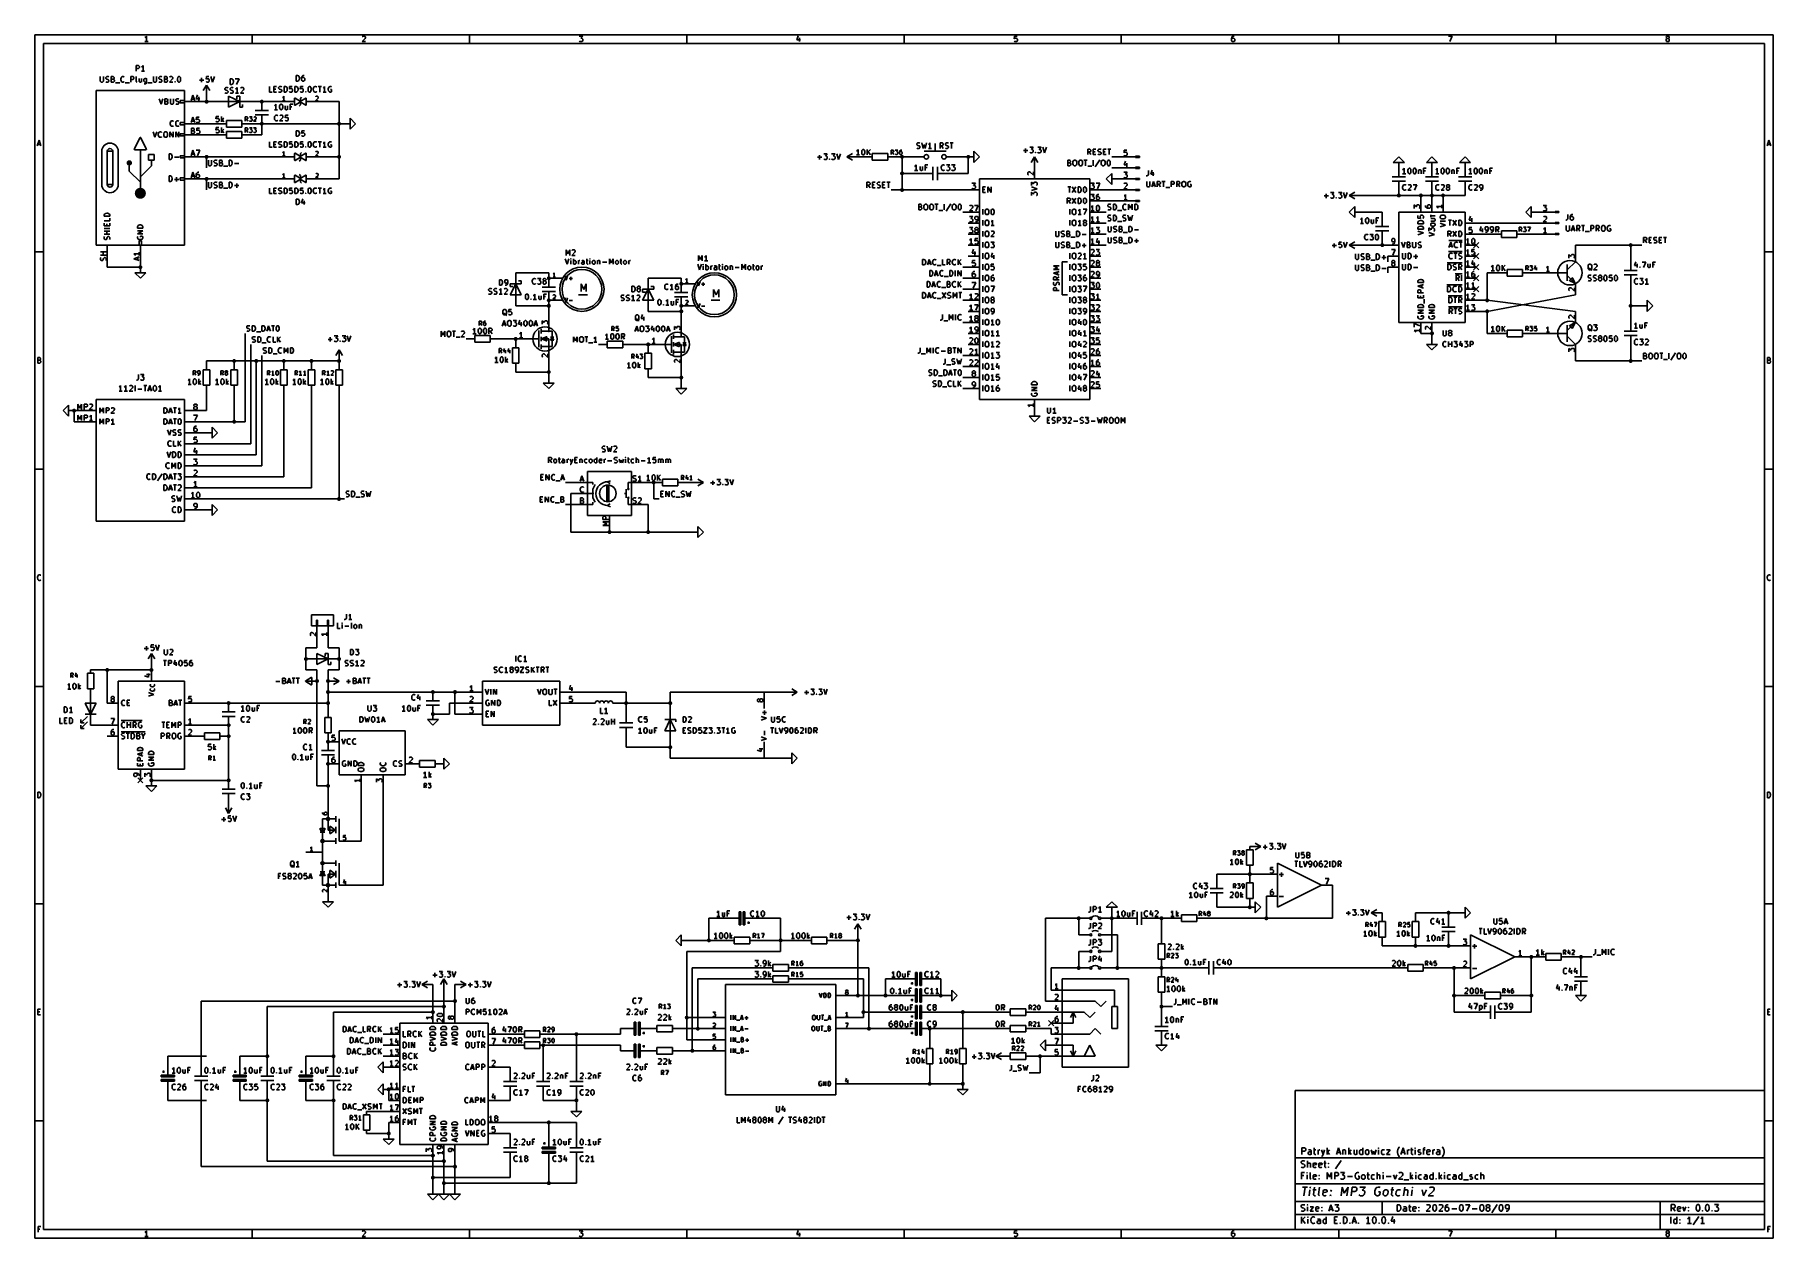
# Model space of a CAD drawing. Header units: inches. Extents: x 0.4 to 16.1, y -11.3 to -0.4.
import ezdxf

# ---------------------------------------------------------------- set-up
doc = ezdxf.new("R2010")
doc.units = ezdxf.units.IN
doc.header["$MEASUREMENT"] = 0
for name, color, linetype in [('BLUE', 174, 'CONTINUOUS'), ('GREENSIXTYFIVE', 129, 'CONTINUOUS'), ('LIGHTGREEN', 92, 'CONTINUOUS'), ('LIGHTRED', 12, 'CONTINUOUS'), ('RED', 14, 'CONTINUOUS'), ('REDSIX', 19, 'CONTINUOUS'), ('WHITE', 250, 'CONTINUOUS')]:
    doc.layers.add(name, color=color, linetype=linetype)

msp = doc.modelspace()

# ---------------------------------------------------------------- linework, layer by layer
at = {"layer": 'BLUE', "linetype": 'CONTINUOUS'}
for p, q in [((13.426, -2.276), (13.474, -2.324)), ((13.474, -2.276), (13.426, -2.324)), ((13.426, -2.376), (13.474, -2.424)), ((13.474, -2.376), (13.426, -2.424)), ((13.426, -2.476), (13.474, -2.524)), ((13.474, -2.476), (13.426, -2.524)), ((13.426, -2.576), (13.474, -2.624)), ((13.474, -2.576), (13.426, -2.624)), ((13.426, -2.676), (13.474, -2.724)), ((13.474, -2.676), (13.426, -2.724)), ((1.326, -7.126), (1.374, -7.174)), ((1.374, -7.126), (1.326, -7.174)), ((9.576, -9.326), (9.624, -9.374)), ((9.624, -9.326), (9.576, -9.374))]:
    msp.add_line(p, q, dxfattribs=at)
at = {"layer": 'GREENSIXTYFIVE', "linetype": 'CONTINUOUS'}
for p, q in [((0.987, -0.773), (0.987, -0.813)), ((0.987, -0.773), (0.987, -0.813)), ((1.015, -0.813), (1.015, -0.773)), ((1.015, -0.813), (1.015, -0.773)), ((1.037, -0.782), (1.039, -0.778)), ((1.037, -0.782), (1.039, -0.778)), ((1.037, -0.787), (1.037, -0.782)), ((1.037, -0.787), (1.037, -0.782)), ((1.039, -0.792), (1.037, -0.787)), ((1.039, -0.792), (1.037, -0.787)), ((1.039, -0.778), (1.042, -0.775)), ((1.039, -0.778), (1.042, -0.775)), ((1.042, -0.775), (1.046, -0.773)), ((1.042, -0.775), (1.046, -0.773)), ((1.046, -0.773), (1.058, -0.773)), ((1.046, -0.773), (1.058, -0.773)), ((1.058, -0.773), (1.065, -0.775)), ((1.058, -0.773), (1.065, -0.775)), ((1.087, -0.823), (1.087, -0.773)), ((1.087, -0.773), (1.104, -0.773)), ((1.087, -0.823), (1.087, -0.773)), ((1.087, -0.773), (1.104, -0.773)), ((1.104, -0.773), (1.108, -0.775)), ((1.104, -0.773), (1.108, -0.775)), ((1.108, -0.775), (1.111, -0.778)), ((1.108, -0.775), (1.111, -0.778)), ((1.111, -0.778), (1.113, -0.782)), ((1.111, -0.778), (1.113, -0.782)), ((1.113, -0.787), (1.111, -0.792)), ((1.113, -0.787), (1.111, -0.792)), ((1.113, -0.782), (1.113, -0.787)), ((1.113, -0.782), (1.113, -0.787)), ((1.173, -0.794), (1.175, -0.785)), ((1.173, -0.794), (1.175, -0.785)), ((1.175, -0.785), (1.177, -0.78)), ((1.175, -0.785), (1.177, -0.78)), ((1.177, -0.78), (1.182, -0.775)), ((1.177, -0.78), (1.182, -0.775)), ((1.182, -0.775), (1.189, -0.773)), ((1.182, -0.775), (1.189, -0.773)), ((1.189, -0.773), (1.194, -0.773)), ((1.189, -0.773), (1.194, -0.773)), ((1.194, -0.773), (1.201, -0.775)), ((1.194, -0.773), (1.201, -0.775)), ((1.201, -0.775), (1.204, -0.778)), ((1.201, -0.775), (1.204, -0.778)), ((1.263, -0.823), (1.263, -0.773)), ((1.263, -0.773), (1.282, -0.773)), ((1.263, -0.823), (1.263, -0.773)), ((1.263, -0.773), (1.282, -0.773)), ((1.282, -0.773), (1.287, -0.775)), ((1.282, -0.773), (1.287, -0.775)), ((1.287, -0.775), (1.289, -0.778)), ((1.287, -0.775), (1.289, -0.778)), ((1.289, -0.778), (1.292, -0.782)), ((1.289, -0.778), (1.292, -0.782)), ((1.292, -0.782), (1.292, -0.789)), ((1.292, -0.782), (1.292, -0.789)), ((1.313, -0.723), (1.313, -0.673)), ((1.313, -0.673), (1.332, -0.673)), ((1.313, -0.723), (1.313, -0.673)), ((1.313, -0.673), (1.332, -0.673)), ((1.332, -0.699), (1.313, -0.699)), ((1.332, -0.699), (1.313, -0.699)), ((1.313, -0.816), (1.313, -0.773)), ((1.313, -0.816), (1.313, -0.773)), ((1.332, -0.673), (1.337, -0.675)), ((1.332, -0.673), (1.337, -0.675)), ((1.337, -0.697), (1.332, -0.699)), ((1.337, -0.697), (1.332, -0.699)), ((1.337, -0.675), (1.339, -0.678)), ((1.337, -0.675), (1.339, -0.678)), ((1.339, -0.694), (1.337, -0.697)), ((1.339, -0.694), (1.337, -0.697)), ((1.339, -0.678), (1.342, -0.682)), ((1.339, -0.678), (1.342, -0.682)), ((1.342, -0.689), (1.339, -0.694)), ((1.342, -0.689), (1.339, -0.694)), ((1.342, -0.682), (1.342, -0.689)), ((1.342, -0.682), (1.342, -0.689)), ((1.365, -0.685), (1.361, -0.687)), ((1.365, -0.685), (1.361, -0.687)), ((1.389, -0.723), (1.361, -0.723)), ((1.389, -0.723), (1.361, -0.723)), ((1.37, -0.68), (1.365, -0.685)), ((1.37, -0.68), (1.365, -0.685)), ((1.375, -0.673), (1.37, -0.68)), ((1.375, -0.673), (1.37, -0.68)), ((1.375, -0.723), (1.375, -0.673)), ((1.375, -0.723), (1.375, -0.673)), ((1.468, -0.773), (1.468, -0.813)), ((1.468, -0.773), (1.468, -0.813)), ((1.496, -0.813), (1.496, -0.773)), ((1.496, -0.813), (1.496, -0.773)), ((1.518, -0.782), (1.52, -0.778)), ((1.518, -0.782), (1.52, -0.778)), ((1.518, -0.787), (1.518, -0.782)), ((1.518, -0.787), (1.518, -0.782)), ((1.52, -0.792), (1.518, -0.787)), ((1.52, -0.792), (1.518, -0.787)), ((1.52, -0.778), (1.523, -0.775)), ((1.52, -0.778), (1.523, -0.775)), ((1.523, -0.775), (1.527, -0.773)), ((1.523, -0.775), (1.527, -0.773)), ((1.527, -0.773), (1.539, -0.773)), ((1.527, -0.773), (1.539, -0.773)), ((1.539, -0.773), (1.546, -0.775)), ((1.539, -0.773), (1.546, -0.775)), ((1.568, -0.823), (1.568, -0.773)), ((1.568, -0.773), (1.585, -0.773)), ((1.568, -0.823), (1.568, -0.773)), ((1.568, -0.773), (1.585, -0.773)), ((1.585, -0.773), (1.589, -0.775)), ((1.585, -0.773), (1.589, -0.775)), ((1.589, -0.775), (1.592, -0.778)), ((1.589, -0.775), (1.592, -0.778)), ((1.592, -0.778), (1.594, -0.782)), ((1.592, -0.778), (1.594, -0.782)), ((1.594, -0.787), (1.592, -0.792)), ((1.594, -0.787), (1.592, -0.792)), ((1.594, -0.782), (1.594, -0.787)), ((1.594, -0.782), (1.594, -0.787)), ((1.615, -0.778), (1.618, -0.775)), ((1.615, -0.778), (1.618, -0.775)), ((1.618, -0.775), (1.623, -0.773)), ((1.618, -0.775), (1.623, -0.773)), ((1.623, -0.773), (1.635, -0.773)), ((1.623, -0.773), (1.635, -0.773)), ((1.635, -0.773), (1.639, -0.775)), ((1.635, -0.773), (1.639, -0.775)), ((1.639, -0.775), (1.642, -0.778)), ((1.639, -0.775), (1.642, -0.778)), ((1.642, -0.778), (1.644, -0.782)), ((1.642, -0.778), (1.644, -0.782)), ((1.644, -0.787), (1.642, -0.794)), ((1.644, -0.787), (1.642, -0.794)), ((1.644, -0.782), (1.644, -0.787)), ((1.644, -0.782), (1.644, -0.787)), ((1.687, -0.792), (1.689, -0.782)), ((1.687, -0.792), (1.689, -0.782)), ((1.689, -0.782), (1.692, -0.778)), ((1.689, -0.782), (1.692, -0.778)), ((1.692, -0.778), (1.694, -0.775)), ((1.692, -0.778), (1.694, -0.775)), ((1.694, -0.775), (1.699, -0.773)), ((1.694, -0.775), (1.699, -0.773)), ((1.699, -0.773), (1.704, -0.773)), ((1.699, -0.773), (1.704, -0.773)), ((1.704, -0.773), (1.708, -0.775)), ((1.704, -0.773), (1.708, -0.775)), ((1.708, -0.775), (1.711, -0.778)), ((1.708, -0.775), (1.711, -0.778)), ((1.711, -0.778), (1.713, -0.782)), ((1.711, -0.778), (1.713, -0.782)), ((1.713, -0.782), (1.715, -0.792)), ((1.713, -0.782), (1.715, -0.792)), ((1.905, -0.823), (1.905, -0.785)), ((1.905, -0.823), (1.905, -0.785)), ((1.948, -0.773), (1.945, -0.797)), ((1.948, -0.773), (1.945, -0.797)), ((1.971, -0.773), (1.948, -0.773)), ((1.971, -0.773), (1.948, -0.773)), ((1.988, -0.773), (2.005, -0.823)), ((1.988, -0.773), (2.005, -0.823)), ((2.005, -0.823), (2.021, -0.773)), ((2.005, -0.823), (2.021, -0.773)), ((2.763, -0.813), (2.763, -0.763)), ((2.763, -0.763), (2.775, -0.763)), ((2.763, -0.813), (2.763, -0.763)), ((2.763, -0.763), (2.775, -0.763)), ((2.775, -0.763), (2.782, -0.765)), ((2.775, -0.763), (2.782, -0.765)), ((2.782, -0.765), (2.787, -0.77)), ((2.782, -0.765), (2.787, -0.77)), ((2.787, -0.77), (2.789, -0.775)), ((2.787, -0.77), (2.789, -0.775)), ((2.789, -0.775), (2.792, -0.784)), ((2.789, -0.775), (2.792, -0.784)), ((2.792, -0.784), (2.792, -0.791)), ((2.792, -0.784), (2.792, -0.791)), ((2.813, -0.775), (2.811, -0.784)), ((2.813, -0.775), (2.811, -0.784)), ((2.811, -0.784), (2.811, -0.803)), ((2.811, -0.784), (2.811, -0.803)), ((2.813, -0.787), (2.811, -0.791)), ((2.813, -0.787), (2.811, -0.791)), ((2.818, -0.768), (2.813, -0.775)), ((2.818, -0.768), (2.813, -0.775)), ((2.815, -0.784), (2.813, -0.787)), ((2.815, -0.784), (2.813, -0.787)), ((2.82, -0.782), (2.815, -0.784)), ((2.82, -0.782), (2.815, -0.784)), ((2.82, -0.765), (2.818, -0.768)), ((2.82, -0.765), (2.818, -0.768)), ((2.825, -0.763), (2.82, -0.765)), ((2.825, -0.763), (2.82, -0.765)), ((2.83, -0.782), (2.82, -0.782)), ((2.83, -0.782), (2.82, -0.782)), ((2.835, -0.763), (2.825, -0.763)), ((2.835, -0.763), (2.825, -0.763)), ((2.835, -0.784), (2.83, -0.782)), ((2.835, -0.784), (2.83, -0.782)), ((2.837, -0.787), (2.835, -0.784)), ((2.837, -0.787), (2.835, -0.784)), ((2.839, -0.791), (2.837, -0.787)), ((2.839, -0.791), (2.837, -0.787)), ((0.987, -0.813), (0.989, -0.818)), ((0.987, -0.813), (0.989, -0.818)), ((0.989, -0.818), (0.992, -0.82)), ((0.989, -0.818), (0.992, -0.82)), ((0.992, -0.82), (0.996, -0.823)), ((0.992, -0.82), (0.996, -0.823)), ((0.996, -0.823), (1.006, -0.823)), ((0.996, -0.823), (1.006, -0.823)), ((1.006, -0.823), (1.011, -0.82)), ((1.006, -0.823), (1.011, -0.82)), ((1.011, -0.82), (1.013, -0.818)), ((1.011, -0.82), (1.013, -0.818)), ((1.013, -0.818), (1.015, -0.813)), ((1.013, -0.818), (1.015, -0.813)), ((1.037, -0.82), (1.044, -0.823)), ((1.037, -0.82), (1.044, -0.823)), ((1.042, -0.794), (1.039, -0.792)), ((1.042, -0.794), (1.039, -0.792)), ((1.046, -0.797), (1.042, -0.794)), ((1.046, -0.797), (1.042, -0.794)), ((1.044, -0.823), (1.056, -0.823)), ((1.044, -0.823), (1.056, -0.823)), ((1.056, -0.799), (1.046, -0.797)), ((1.056, -0.799), (1.046, -0.797)), ((1.061, -0.801), (1.056, -0.799)), ((1.061, -0.801), (1.056, -0.799)), ((1.056, -0.823), (1.061, -0.82)), ((1.056, -0.823), (1.061, -0.82)), ((1.063, -0.804), (1.061, -0.801)), ((1.063, -0.804), (1.061, -0.801)), ((1.061, -0.82), (1.063, -0.818)), ((1.061, -0.82), (1.063, -0.818)), ((1.065, -0.809), (1.063, -0.804)), ((1.065, -0.809), (1.063, -0.804)), ((1.063, -0.818), (1.065, -0.813)), ((1.063, -0.818), (1.065, -0.813)), ((1.065, -0.813), (1.065, -0.809)), ((1.065, -0.813), (1.065, -0.809)), ((1.104, -0.797), (1.087, -0.797)), ((1.104, -0.797), (1.087, -0.797)), ((1.106, -0.823), (1.087, -0.823)), ((1.106, -0.823), (1.087, -0.823)), ((1.108, -0.794), (1.104, -0.797)), ((1.108, -0.794), (1.104, -0.797)), ((1.104, -0.797), (1.111, -0.799)), ((1.104, -0.797), (1.111, -0.799)), ((1.111, -0.82), (1.106, -0.823)), ((1.111, -0.82), (1.106, -0.823)), ((1.111, -0.792), (1.108, -0.794)), ((1.111, -0.792), (1.108, -0.794)), ((1.111, -0.799), (1.113, -0.801)), ((1.111, -0.799), (1.113, -0.801)), ((1.113, -0.818), (1.111, -0.82)), ((1.113, -0.818), (1.111, -0.82)), ((1.113, -0.801), (1.115, -0.806)), ((1.113, -0.801), (1.115, -0.806)), ((1.115, -0.813), (1.113, -0.818)), ((1.115, -0.813), (1.113, -0.818)), ((1.115, -0.806), (1.115, -0.813)), ((1.115, -0.806), (1.115, -0.813)), ((1.125, -0.828), (1.163, -0.828)), ((1.125, -0.828), (1.163, -0.828)), ((1.173, -0.801), (1.173, -0.794)), ((1.173, -0.801), (1.173, -0.794)), ((1.175, -0.811), (1.173, -0.801)), ((1.175, -0.811), (1.173, -0.801)), ((1.177, -0.816), (1.175, -0.811)), ((1.177, -0.816), (1.175, -0.811)), ((1.182, -0.82), (1.177, -0.816)), ((1.182, -0.82), (1.177, -0.816)), ((1.189, -0.823), (1.182, -0.82)), ((1.189, -0.823), (1.182, -0.82)), ((1.194, -0.823), (1.189, -0.823)), ((1.194, -0.823), (1.189, -0.823)), ((1.201, -0.82), (1.194, -0.823)), ((1.201, -0.82), (1.194, -0.823)), ((1.204, -0.818), (1.201, -0.82)), ((1.204, -0.818), (1.201, -0.82)), ((1.213, -0.828), (1.251, -0.828)), ((1.213, -0.828), (1.251, -0.828)), ((1.282, -0.799), (1.263, -0.799)), ((1.282, -0.799), (1.263, -0.799)), ((1.287, -0.797), (1.282, -0.799)), ((1.287, -0.797), (1.282, -0.799)), ((1.289, -0.794), (1.287, -0.797)), ((1.289, -0.794), (1.287, -0.797)), ((1.292, -0.789), (1.289, -0.794)), ((1.292, -0.789), (1.289, -0.794)), ((1.315, -0.82), (1.313, -0.816)), ((1.315, -0.82), (1.313, -0.816)), ((1.32, -0.823), (1.315, -0.82)), ((1.32, -0.823), (1.315, -0.82)), ((1.339, -0.789), (1.339, -0.816)), ((1.339, -0.789), (1.339, -0.816)), ((1.339, -0.816), (1.342, -0.82)), ((1.339, -0.816), (1.342, -0.82)), ((1.342, -0.82), (1.346, -0.823)), ((1.342, -0.82), (1.346, -0.823)), ((1.346, -0.823), (1.354, -0.823)), ((1.346, -0.823), (1.354, -0.823)), ((1.354, -0.823), (1.358, -0.82)), ((1.354, -0.823), (1.358, -0.82)), ((1.358, -0.82), (1.361, -0.818)), ((1.358, -0.82), (1.361, -0.818)), ((1.361, -0.789), (1.361, -0.823)), ((1.361, -0.789), (1.361, -0.823)), ((1.382, -0.799), (1.385, -0.794)), ((1.382, -0.799), (1.385, -0.794)), ((1.382, -0.813), (1.382, -0.799)), ((1.382, -0.813), (1.382, -0.799)), ((1.385, -0.818), (1.382, -0.813)), ((1.385, -0.818), (1.382, -0.813)), ((1.385, -0.794), (1.387, -0.792)), ((1.385, -0.794), (1.387, -0.792)), ((1.387, -0.82), (1.385, -0.818)), ((1.387, -0.82), (1.385, -0.818)), ((1.389, -0.839), (1.385, -0.837)), ((1.389, -0.839), (1.385, -0.837)), ((1.387, -0.792), (1.392, -0.789)), ((1.387, -0.792), (1.392, -0.789)), ((1.392, -0.823), (1.387, -0.82)), ((1.392, -0.823), (1.387, -0.82)), ((1.396, -0.839), (1.389, -0.839)), ((1.396, -0.839), (1.389, -0.839)), ((1.392, -0.789), (1.401, -0.789)), ((1.392, -0.789), (1.401, -0.789)), ((1.401, -0.823), (1.392, -0.823)), ((1.401, -0.823), (1.392, -0.823)), ((1.401, -0.837), (1.396, -0.839)), ((1.401, -0.837), (1.396, -0.839)), ((1.401, -0.789), (1.406, -0.792)), ((1.401, -0.789), (1.406, -0.792)), ((1.406, -0.82), (1.401, -0.823)), ((1.406, -0.82), (1.401, -0.823)), ((1.404, -0.835), (1.401, -0.837)), ((1.404, -0.835), (1.401, -0.837)), ((1.406, -0.83), (1.404, -0.835)), ((1.406, -0.83), (1.404, -0.835)), ((1.406, -0.789), (1.406, -0.83)), ((1.406, -0.789), (1.406, -0.83)), ((1.418, -0.828), (1.456, -0.828)), ((1.418, -0.828), (1.456, -0.828)), ((1.468, -0.813), (1.47, -0.818)), ((1.468, -0.813), (1.47, -0.818)), ((1.47, -0.818), (1.473, -0.82)), ((1.47, -0.818), (1.473, -0.82)), ((1.473, -0.82), (1.477, -0.823)), ((1.473, -0.82), (1.477, -0.823)), ((1.477, -0.823), (1.487, -0.823)), ((1.477, -0.823), (1.487, -0.823)), ((1.487, -0.823), (1.492, -0.82)), ((1.487, -0.823), (1.492, -0.82)), ((1.492, -0.82), (1.494, -0.818)), ((1.492, -0.82), (1.494, -0.818)), ((1.494, -0.818), (1.496, -0.813)), ((1.494, -0.818), (1.496, -0.813)), ((1.518, -0.82), (1.525, -0.823)), ((1.518, -0.82), (1.525, -0.823)), ((1.523, -0.794), (1.52, -0.792)), ((1.523, -0.794), (1.52, -0.792)), ((1.527, -0.797), (1.523, -0.794)), ((1.527, -0.797), (1.523, -0.794)), ((1.525, -0.823), (1.537, -0.823)), ((1.525, -0.823), (1.537, -0.823)), ((1.537, -0.799), (1.527, -0.797)), ((1.537, -0.799), (1.527, -0.797)), ((1.542, -0.801), (1.537, -0.799)), ((1.542, -0.801), (1.537, -0.799)), ((1.537, -0.823), (1.542, -0.82)), ((1.537, -0.823), (1.542, -0.82)), ((1.544, -0.804), (1.542, -0.801)), ((1.544, -0.804), (1.542, -0.801)), ((1.542, -0.82), (1.544, -0.818)), ((1.542, -0.82), (1.544, -0.818)), ((1.546, -0.809), (1.544, -0.804)), ((1.546, -0.809), (1.544, -0.804)), ((1.544, -0.818), (1.546, -0.813)), ((1.544, -0.818), (1.546, -0.813)), ((1.546, -0.813), (1.546, -0.809)), ((1.546, -0.813), (1.546, -0.809)), ((1.585, -0.797), (1.568, -0.797)), ((1.585, -0.797), (1.568, -0.797)), ((1.587, -0.823), (1.568, -0.823)), ((1.587, -0.823), (1.568, -0.823)), ((1.589, -0.794), (1.585, -0.797)), ((1.589, -0.794), (1.585, -0.797)), ((1.585, -0.797), (1.592, -0.799)), ((1.585, -0.797), (1.592, -0.799)), ((1.592, -0.82), (1.587, -0.823)), ((1.592, -0.82), (1.587, -0.823)), ((1.592, -0.792), (1.589, -0.794)), ((1.592, -0.792), (1.589, -0.794)), ((1.592, -0.799), (1.594, -0.801)), ((1.592, -0.799), (1.594, -0.801)), ((1.594, -0.818), (1.592, -0.82)), ((1.594, -0.818), (1.592, -0.82)), ((1.594, -0.801), (1.596, -0.806)), ((1.594, -0.801), (1.596, -0.806)), ((1.596, -0.813), (1.594, -0.818)), ((1.596, -0.813), (1.594, -0.818)), ((1.596, -0.806), (1.596, -0.813)), ((1.596, -0.806), (1.596, -0.813)), ((1.642, -0.794), (1.613, -0.823)), ((1.642, -0.794), (1.613, -0.823)), ((1.613, -0.823), (1.644, -0.823)), ((1.613, -0.823), (1.644, -0.823)), ((1.663, -0.82), (1.665, -0.818)), ((1.663, -0.82), (1.665, -0.818)), ((1.665, -0.823), (1.663, -0.82)), ((1.665, -0.823), (1.663, -0.82)), ((1.665, -0.818), (1.668, -0.82)), ((1.665, -0.818), (1.665, -0.823)), ((1.665, -0.818), (1.668, -0.82)), ((1.665, -0.818), (1.665, -0.823)), ((1.668, -0.82), (1.665, -0.823)), ((1.668, -0.82), (1.665, -0.823)), ((1.687, -0.804), (1.687, -0.792)), ((1.687, -0.804), (1.687, -0.792)), ((1.689, -0.813), (1.687, -0.804)), ((1.689, -0.813), (1.687, -0.804)), ((1.692, -0.818), (1.689, -0.813)), ((1.692, -0.818), (1.689, -0.813)), ((1.694, -0.82), (1.692, -0.818)), ((1.694, -0.82), (1.692, -0.818)), ((1.699, -0.823), (1.694, -0.82)), ((1.699, -0.823), (1.694, -0.82)), ((1.704, -0.823), (1.699, -0.823)), ((1.704, -0.823), (1.699, -0.823)), ((1.708, -0.82), (1.704, -0.823)), ((1.708, -0.82), (1.704, -0.823)), ((1.711, -0.818), (1.708, -0.82)), ((1.711, -0.818), (1.708, -0.82)), ((1.713, -0.813), (1.711, -0.818)), ((1.713, -0.813), (1.711, -0.818)), ((1.715, -0.804), (1.713, -0.813)), ((1.715, -0.804), (1.713, -0.813)), ((1.715, -0.792), (1.715, -0.804)), ((1.715, -0.792), (1.715, -0.804)), ((1.886, -0.804), (1.924, -0.804)), ((1.886, -0.804), (1.924, -0.804)), ((1.945, -0.797), (1.948, -0.794)), ((1.945, -0.797), (1.948, -0.794)), ((1.948, -0.82), (1.945, -0.818)), ((1.948, -0.82), (1.945, -0.818)), ((1.948, -0.794), (1.952, -0.792)), ((1.948, -0.794), (1.952, -0.792)), ((1.952, -0.823), (1.948, -0.82)), ((1.952, -0.823), (1.948, -0.82)), ((1.952, -0.792), (1.964, -0.792)), ((1.952, -0.792), (1.964, -0.792)), ((1.964, -0.823), (1.952, -0.823)), ((1.964, -0.823), (1.952, -0.823)), ((1.964, -0.792), (1.969, -0.794)), ((1.964, -0.792), (1.969, -0.794)), ((1.969, -0.82), (1.964, -0.823)), ((1.969, -0.82), (1.964, -0.823)), ((1.969, -0.794), (1.971, -0.797)), ((1.969, -0.794), (1.971, -0.797)), ((1.971, -0.818), (1.969, -0.82)), ((1.971, -0.818), (1.969, -0.82)), ((1.971, -0.797), (1.974, -0.801)), ((1.971, -0.797), (1.974, -0.801)), ((1.974, -0.813), (1.971, -0.818)), ((1.974, -0.813), (1.971, -0.818)), ((1.974, -0.801), (1.974, -0.813)), ((1.974, -0.801), (1.974, -0.813)), ((2.116, -0.882), (2.119, -0.878)), ((2.116, -0.887), (2.116, -0.882)), ((2.119, -0.892), (2.116, -0.887)), ((2.116, -0.92), (2.123, -0.923)), ((2.119, -0.878), (2.121, -0.875)), ((2.121, -0.894), (2.119, -0.892)), ((2.121, -0.875), (2.126, -0.873)), ((2.126, -0.897), (2.121, -0.894)), ((2.123, -0.923), (2.135, -0.923)), ((2.126, -0.873), (2.138, -0.873)), ((2.135, -0.899), (2.126, -0.897)), ((2.14, -0.901), (2.135, -0.899)), ((2.135, -0.923), (2.14, -0.92)), ((2.138, -0.873), (2.145, -0.875)), ((2.142, -0.904), (2.14, -0.901)), ((2.14, -0.92), (2.142, -0.918)), ((2.145, -0.909), (2.142, -0.904)), ((2.142, -0.918), (2.145, -0.913)), ((2.145, -0.913), (2.145, -0.909)), ((2.164, -0.882), (2.166, -0.878)), ((2.164, -0.887), (2.164, -0.882)), ((2.166, -0.892), (2.164, -0.887)), ((2.164, -0.92), (2.171, -0.923)), ((2.165, -0.843), (2.165, -0.793)), ((2.165, -0.793), (2.177, -0.793)), ((2.177, -0.843), (2.165, -0.843)), ((2.166, -0.878), (2.169, -0.875)), ((2.169, -0.894), (2.166, -0.892)), ((2.169, -0.875), (2.173, -0.873)), ((2.173, -0.897), (2.169, -0.894)), ((2.171, -0.923), (2.183, -0.923)), ((2.173, -0.873), (2.185, -0.873)), ((2.183, -0.899), (2.173, -0.897)), ((2.177, -0.793), (2.184, -0.795)), ((2.184, -0.84), (2.177, -0.843)), ((2.188, -0.901), (2.183, -0.899)), ((2.183, -0.923), (2.188, -0.92)), ((2.184, -0.795), (2.189, -0.8)), ((2.189, -0.836), (2.184, -0.84)), ((2.185, -0.873), (2.192, -0.875)), ((2.19, -0.904), (2.188, -0.901)), ((2.188, -0.92), (2.19, -0.918)), ((2.189, -0.8), (2.191, -0.805)), ((2.191, -0.831), (2.189, -0.836)), ((2.192, -0.909), (2.19, -0.904)), ((2.19, -0.918), (2.192, -0.913)), ((2.191, -0.805), (2.194, -0.814)), ((2.194, -0.821), (2.191, -0.831)), ((2.192, -0.913), (2.192, -0.909)), ((2.194, -0.814), (2.194, -0.821)), ((2.21, -0.793), (2.244, -0.793)), ((2.216, -0.885), (2.211, -0.887)), ((2.24, -0.923), (2.211, -0.923)), ((2.221, -0.88), (2.216, -0.885)), ((2.226, -0.873), (2.221, -0.88)), ((2.244, -0.793), (2.222, -0.843)), ((2.226, -0.923), (2.226, -0.873)), ((2.285, -0.894), (2.257, -0.923)), ((2.257, -0.923), (2.288, -0.923)), ((2.259, -0.878), (2.261, -0.875)), ((2.261, -0.875), (2.266, -0.873)), ((2.266, -0.873), (2.278, -0.873)), ((2.278, -0.873), (2.283, -0.875)), ((2.283, -0.875), (2.285, -0.878)), ((2.285, -0.878), (2.288, -0.882)), ((2.288, -0.887), (2.285, -0.894)), ((2.288, -0.882), (2.288, -0.887)), ((2.519, -0.913), (2.519, -0.863)), ((2.519, -0.913), (2.519, -0.863)), ((2.543, -0.913), (2.519, -0.913)), ((2.543, -0.913), (2.519, -0.913)), ((2.56, -0.913), (2.56, -0.863)), ((2.56, -0.863), (2.583, -0.863)), ((2.56, -0.913), (2.56, -0.863)), ((2.56, -0.863), (2.583, -0.863)), ((2.56, -0.887), (2.576, -0.887)), ((2.56, -0.887), (2.576, -0.887)), ((2.583, -0.913), (2.56, -0.913)), ((2.583, -0.913), (2.56, -0.913)), ((2.602, -0.872), (2.605, -0.868)), ((2.602, -0.872), (2.605, -0.868)), ((2.602, -0.877), (2.602, -0.872)), ((2.602, -0.877), (2.602, -0.872)), ((2.605, -0.882), (2.602, -0.877)), ((2.605, -0.882), (2.602, -0.877)), ((2.602, -0.91), (2.61, -0.913)), ((2.602, -0.91), (2.61, -0.913)), ((2.605, -0.868), (2.607, -0.865)), ((2.605, -0.868), (2.607, -0.865)), ((2.607, -0.884), (2.605, -0.882)), ((2.607, -0.884), (2.605, -0.882)), ((2.607, -0.865), (2.612, -0.863)), ((2.607, -0.865), (2.612, -0.863)), ((2.612, -0.887), (2.607, -0.884)), ((2.612, -0.887), (2.607, -0.884)), ((2.61, -0.913), (2.621, -0.913)), ((2.61, -0.913), (2.621, -0.913)), ((2.612, -0.863), (2.624, -0.863)), ((2.612, -0.863), (2.624, -0.863)), ((2.621, -0.889), (2.612, -0.887)), ((2.621, -0.889), (2.612, -0.887)), ((2.626, -0.891), (2.621, -0.889)), ((2.626, -0.891), (2.621, -0.889)), ((2.621, -0.913), (2.626, -0.91)), ((2.621, -0.913), (2.626, -0.91)), ((2.624, -0.863), (2.631, -0.865)), ((2.624, -0.863), (2.631, -0.865)), ((2.629, -0.894), (2.626, -0.891)), ((2.629, -0.894), (2.626, -0.891)), ((2.626, -0.91), (2.629, -0.908)), ((2.626, -0.91), (2.629, -0.908)), ((2.631, -0.899), (2.629, -0.894)), ((2.631, -0.899), (2.629, -0.894)), ((2.629, -0.908), (2.631, -0.903)), ((2.629, -0.908), (2.631, -0.903)), ((2.631, -0.903), (2.631, -0.899)), ((2.631, -0.903), (2.631, -0.899)), ((2.652, -0.913), (2.652, -0.863)), ((2.652, -0.863), (2.664, -0.863)), ((2.652, -0.913), (2.652, -0.863)), ((2.652, -0.863), (2.664, -0.863)), ((2.664, -0.913), (2.652, -0.913)), ((2.664, -0.913), (2.652, -0.913)), ((2.664, -0.863), (2.671, -0.865)), ((2.664, -0.863), (2.671, -0.865)), ((2.671, -0.91), (2.664, -0.913)), ((2.671, -0.91), (2.664, -0.913)), ((2.671, -0.865), (2.676, -0.87)), ((2.671, -0.865), (2.676, -0.87)), ((2.676, -0.906), (2.671, -0.91)), ((2.676, -0.906), (2.671, -0.91)), ((2.676, -0.87), (2.679, -0.875)), ((2.676, -0.87), (2.679, -0.875)), ((2.679, -0.901), (2.676, -0.906)), ((2.679, -0.901), (2.676, -0.906)), ((2.679, -0.875), (2.681, -0.884)), ((2.679, -0.875), (2.681, -0.884)), ((2.681, -0.891), (2.679, -0.901)), ((2.681, -0.891), (2.679, -0.901)), ((2.681, -0.884), (2.681, -0.891)), ((2.681, -0.884), (2.681, -0.891)), ((2.702, -0.863), (2.7, -0.887)), ((2.702, -0.863), (2.7, -0.887)), ((2.7, -0.887), (2.702, -0.884)), ((2.7, -0.887), (2.702, -0.884)), ((2.702, -0.91), (2.7, -0.908)), ((2.702, -0.91), (2.7, -0.908)), ((2.726, -0.863), (2.702, -0.863)), ((2.726, -0.863), (2.702, -0.863)), ((2.702, -0.884), (2.707, -0.882)), ((2.702, -0.884), (2.707, -0.882)), ((2.707, -0.913), (2.702, -0.91)), ((2.707, -0.913), (2.702, -0.91)), ((2.707, -0.882), (2.719, -0.882)), ((2.707, -0.882), (2.719, -0.882)), ((2.719, -0.913), (2.707, -0.913)), ((2.719, -0.913), (2.707, -0.913)), ((2.719, -0.882), (2.724, -0.884)), ((2.719, -0.882), (2.724, -0.884)), ((2.724, -0.91), (2.719, -0.913)), ((2.724, -0.91), (2.719, -0.913)), ((2.724, -0.884), (2.726, -0.887)), ((2.724, -0.884), (2.726, -0.887)), ((2.726, -0.908), (2.724, -0.91)), ((2.726, -0.908), (2.724, -0.91)), ((2.726, -0.887), (2.729, -0.891)), ((2.726, -0.887), (2.729, -0.891)), ((2.729, -0.903), (2.726, -0.908)), ((2.729, -0.903), (2.726, -0.908)), ((2.729, -0.891), (2.729, -0.903)), ((2.729, -0.891), (2.729, -0.903)), ((2.75, -0.913), (2.75, -0.863)), ((2.75, -0.863), (2.762, -0.863)), ((2.75, -0.913), (2.75, -0.863)), ((2.75, -0.863), (2.762, -0.863)), ((2.762, -0.913), (2.75, -0.913)), ((2.762, -0.913), (2.75, -0.913)), ((2.762, -0.863), (2.769, -0.865)), ((2.762, -0.863), (2.769, -0.865)), ((2.769, -0.91), (2.762, -0.913)), ((2.769, -0.91), (2.762, -0.913)), ((2.775, -0.813), (2.763, -0.813)), ((2.775, -0.813), (2.763, -0.813)), ((2.769, -0.865), (2.774, -0.87)), ((2.769, -0.865), (2.774, -0.87)), ((2.774, -0.906), (2.769, -0.91)), ((2.774, -0.906), (2.769, -0.91)), ((2.774, -0.87), (2.776, -0.875)), ((2.774, -0.87), (2.776, -0.875)), ((2.776, -0.901), (2.774, -0.906)), ((2.776, -0.901), (2.774, -0.906)), ((2.782, -0.81), (2.775, -0.813)), ((2.782, -0.81), (2.775, -0.813)), ((2.776, -0.875), (2.779, -0.884)), ((2.776, -0.875), (2.779, -0.884)), ((2.779, -0.891), (2.776, -0.901)), ((2.779, -0.891), (2.776, -0.901)), ((2.779, -0.884), (2.779, -0.891)), ((2.779, -0.884), (2.779, -0.891)), ((2.787, -0.806), (2.782, -0.81)), ((2.787, -0.806), (2.782, -0.81)), ((2.789, -0.801), (2.787, -0.806)), ((2.789, -0.801), (2.787, -0.806)), ((2.792, -0.791), (2.789, -0.801)), ((2.792, -0.791), (2.789, -0.801)), ((2.8, -0.863), (2.798, -0.887)), ((2.8, -0.863), (2.798, -0.887)), ((2.798, -0.887), (2.8, -0.884)), ((2.798, -0.887), (2.8, -0.884)), ((2.8, -0.91), (2.798, -0.908)), ((2.8, -0.91), (2.798, -0.908)), ((2.824, -0.863), (2.8, -0.863)), ((2.824, -0.863), (2.8, -0.863)), ((2.8, -0.884), (2.805, -0.882)), ((2.8, -0.884), (2.805, -0.882)), ((2.805, -0.913), (2.8, -0.91)), ((2.805, -0.913), (2.8, -0.91)), ((2.805, -0.882), (2.817, -0.882)), ((2.805, -0.882), (2.817, -0.882)), ((2.817, -0.913), (2.805, -0.913)), ((2.817, -0.913), (2.805, -0.913)), ((2.811, -0.803), (2.813, -0.808)), ((2.811, -0.803), (2.813, -0.808)), ((2.813, -0.808), (2.815, -0.81)), ((2.813, -0.808), (2.815, -0.81)), ((2.815, -0.81), (2.82, -0.813)), ((2.815, -0.81), (2.82, -0.813)), ((2.817, -0.882), (2.821, -0.884)), ((2.817, -0.882), (2.821, -0.884)), ((2.821, -0.91), (2.817, -0.913)), ((2.821, -0.91), (2.817, -0.913)), ((2.82, -0.813), (2.83, -0.813)), ((2.82, -0.813), (2.83, -0.813)), ((2.821, -0.884), (2.824, -0.887)), ((2.821, -0.884), (2.824, -0.887)), ((2.824, -0.908), (2.821, -0.91)), ((2.824, -0.908), (2.821, -0.91)), ((2.824, -0.887), (2.826, -0.891)), ((2.824, -0.887), (2.826, -0.891)), ((2.826, -0.903), (2.824, -0.908)), ((2.826, -0.903), (2.824, -0.908)), ((2.826, -0.891), (2.826, -0.903)), ((2.826, -0.891), (2.826, -0.903)), ((2.83, -0.813), (2.835, -0.81)), ((2.83, -0.813), (2.835, -0.81)), ((2.835, -0.81), (2.837, -0.808)), ((2.835, -0.81), (2.837, -0.808)), ((2.837, -0.808), (2.839, -0.803)), ((2.837, -0.808), (2.839, -0.803)), ((2.839, -0.803), (2.839, -0.791)), ((2.839, -0.803), (2.839, -0.791)), ((2.845, -0.91), (2.848, -0.908)), ((2.845, -0.91), (2.848, -0.908)), ((2.848, -0.913), (2.845, -0.91)), ((2.848, -0.913), (2.845, -0.91)), ((2.848, -0.908), (2.85, -0.91)), ((2.848, -0.908), (2.848, -0.913)), ((2.848, -0.908), (2.85, -0.91)), ((2.848, -0.908), (2.848, -0.913)), ((2.85, -0.91), (2.848, -0.913)), ((2.85, -0.91), (2.848, -0.913)), ((2.869, -0.882), (2.871, -0.872)), ((2.869, -0.882), (2.871, -0.872)), ((2.869, -0.894), (2.869, -0.882)), ((2.869, -0.894), (2.869, -0.882)), ((2.871, -0.903), (2.869, -0.894)), ((2.871, -0.903), (2.869, -0.894)), ((2.871, -0.872), (2.874, -0.868)), ((2.871, -0.872), (2.874, -0.868)), ((2.874, -0.908), (2.871, -0.903)), ((2.874, -0.908), (2.871, -0.903)), ((2.874, -0.868), (2.876, -0.865)), ((2.874, -0.868), (2.876, -0.865)), ((2.876, -0.91), (2.874, -0.908)), ((2.876, -0.91), (2.874, -0.908)), ((2.876, -0.865), (2.881, -0.863)), ((2.876, -0.865), (2.881, -0.863)), ((2.881, -0.913), (2.876, -0.91)), ((2.881, -0.913), (2.876, -0.91)), ((2.881, -0.863), (2.886, -0.863)), ((2.881, -0.863), (2.886, -0.863)), ((2.886, -0.913), (2.881, -0.913)), ((2.886, -0.913), (2.881, -0.913)), ((2.886, -0.863), (2.89, -0.865)), ((2.886, -0.863), (2.89, -0.865)), ((2.89, -0.91), (2.886, -0.913)), ((2.89, -0.91), (2.886, -0.913)), ((2.89, -0.865), (2.893, -0.868)), ((2.89, -0.865), (2.893, -0.868)), ((2.893, -0.908), (2.89, -0.91)), ((2.893, -0.908), (2.89, -0.91)), ((2.893, -0.868), (2.895, -0.872)), ((2.893, -0.868), (2.895, -0.872)), ((2.895, -0.903), (2.893, -0.908)), ((2.895, -0.903), (2.893, -0.908)), ((2.895, -0.872), (2.898, -0.882)), ((2.895, -0.872), (2.898, -0.882)), ((2.898, -0.894), (2.895, -0.903)), ((2.898, -0.894), (2.895, -0.903)), ((2.898, -0.882), (2.898, -0.894)), ((2.898, -0.882), (2.898, -0.894)), ((2.917, -0.884), (2.919, -0.875)), ((2.917, -0.884), (2.919, -0.875)), ((2.917, -0.891), (2.917, -0.884)), ((2.917, -0.891), (2.917, -0.884)), ((2.919, -0.901), (2.917, -0.891)), ((2.919, -0.901), (2.917, -0.891)), ((2.919, -0.875), (2.921, -0.87)), ((2.919, -0.875), (2.921, -0.87)), ((2.921, -0.906), (2.919, -0.901)), ((2.921, -0.906), (2.919, -0.901)), ((2.921, -0.87), (2.926, -0.865)), ((2.921, -0.87), (2.926, -0.865)), ((2.926, -0.91), (2.921, -0.906)), ((2.926, -0.91), (2.921, -0.906)), ((2.926, -0.865), (2.933, -0.863)), ((2.926, -0.865), (2.933, -0.863)), ((2.933, -0.913), (2.926, -0.91)), ((2.933, -0.913), (2.926, -0.91)), ((2.933, -0.863), (2.938, -0.863)), ((2.933, -0.863), (2.938, -0.863)), ((2.938, -0.913), (2.933, -0.913)), ((2.938, -0.913), (2.933, -0.913)), ((2.938, -0.863), (2.945, -0.865)), ((2.938, -0.863), (2.945, -0.865)), ((2.945, -0.91), (2.938, -0.913)), ((2.945, -0.91), (2.938, -0.913)), ((2.945, -0.865), (2.948, -0.868)), ((2.945, -0.865), (2.948, -0.868)), ((2.948, -0.908), (2.945, -0.91)), ((2.948, -0.908), (2.945, -0.91)), ((2.962, -0.863), (2.99, -0.863)), ((2.962, -0.863), (2.99, -0.863)), ((2.976, -0.913), (2.976, -0.863)), ((2.976, -0.913), (2.976, -0.863)), ((3.01, -0.875), (3.005, -0.877)), ((3.01, -0.875), (3.005, -0.877)), ((3.033, -0.913), (3.005, -0.913)), ((3.033, -0.913), (3.005, -0.913)), ((3.014, -0.87), (3.01, -0.875)), ((3.014, -0.87), (3.01, -0.875)), ((3.019, -0.863), (3.014, -0.87)), ((3.019, -0.863), (3.014, -0.87)), ((3.019, -0.913), (3.019, -0.863)), ((3.019, -0.913), (3.019, -0.863)), ((3.055, -0.875), (3.052, -0.884)), ((3.055, -0.875), (3.052, -0.884)), ((3.052, -0.884), (3.052, -0.891)), ((3.052, -0.884), (3.052, -0.891)), ((3.052, -0.891), (3.055, -0.901)), ((3.052, -0.891), (3.055, -0.901)), ((3.057, -0.87), (3.055, -0.875)), ((3.057, -0.87), (3.055, -0.875)), ((3.055, -0.901), (3.057, -0.906)), ((3.055, -0.901), (3.057, -0.906)), ((3.062, -0.865), (3.057, -0.87)), ((3.062, -0.865), (3.057, -0.87)), ((3.057, -0.906), (3.062, -0.91)), ((3.057, -0.906), (3.062, -0.91)), ((3.069, -0.863), (3.062, -0.865)), ((3.069, -0.863), (3.062, -0.865)), ((3.062, -0.91), (3.069, -0.913)), ((3.062, -0.91), (3.069, -0.913)), ((3.076, -0.863), (3.069, -0.863)), ((3.076, -0.863), (3.069, -0.863)), ((3.069, -0.913), (3.074, -0.913)), ((3.069, -0.913), (3.074, -0.913)), ((3.083, -0.891), (3.074, -0.891)), ((3.083, -0.891), (3.074, -0.891)), ((3.074, -0.913), (3.081, -0.91)), ((3.074, -0.913), (3.081, -0.91)), ((3.081, -0.865), (3.076, -0.863)), ((3.081, -0.865), (3.076, -0.863)), ((3.081, -0.91), (3.083, -0.908)), ((3.081, -0.91), (3.083, -0.908)), ((3.083, -0.908), (3.083, -0.891)), ((3.083, -0.908), (3.083, -0.891)), ((1.522, -0.973), (1.539, -1.023)), ((1.522, -0.973), (1.539, -1.023)), ((1.539, -1.023), (1.555, -0.973)), ((1.539, -1.023), (1.555, -0.973)), ((1.572, -1.023), (1.572, -0.973)), ((1.572, -0.973), (1.589, -0.973)), ((1.572, -1.023), (1.572, -0.973)), ((1.572, -0.973), (1.589, -0.973)), ((1.589, -0.997), (1.572, -0.997)), ((1.589, -0.997), (1.572, -0.997)), ((1.591, -1.023), (1.572, -1.023)), ((1.591, -1.023), (1.572, -1.023)), ((1.589, -0.973), (1.593, -0.976)), ((1.589, -0.973), (1.593, -0.976)), ((1.593, -0.995), (1.589, -0.997)), ((1.593, -0.995), (1.589, -0.997)), ((1.589, -0.997), (1.596, -0.999)), ((1.589, -0.997), (1.596, -0.999)), ((1.596, -1.021), (1.591, -1.023)), ((1.596, -1.021), (1.591, -1.023)), ((1.593, -0.976), (1.596, -0.978)), ((1.593, -0.976), (1.596, -0.978)), ((1.596, -0.992), (1.593, -0.995)), ((1.596, -0.992), (1.593, -0.995)), ((1.596, -0.978), (1.598, -0.983)), ((1.596, -0.978), (1.598, -0.983)), ((1.598, -0.987), (1.596, -0.992)), ((1.598, -0.987), (1.596, -0.992)), ((1.596, -0.999), (1.598, -1.002)), ((1.596, -0.999), (1.598, -1.002)), ((1.598, -1.018), (1.596, -1.021)), ((1.598, -1.018), (1.596, -1.021)), ((1.598, -0.983), (1.598, -0.987)), ((1.598, -0.983), (1.598, -0.987)), ((1.598, -1.002), (1.6, -1.006)), ((1.598, -1.002), (1.6, -1.006)), ((1.6, -1.014), (1.598, -1.018)), ((1.6, -1.014), (1.598, -1.018)), ((1.6, -1.006), (1.6, -1.014)), ((1.6, -1.006), (1.6, -1.014)), ((1.622, -0.973), (1.622, -1.014)), ((1.622, -0.973), (1.622, -1.014)), ((1.622, -1.014), (1.624, -1.018)), ((1.622, -1.014), (1.624, -1.018)), ((1.624, -1.018), (1.627, -1.021)), ((1.624, -1.018), (1.627, -1.021)), ((1.627, -1.021), (1.631, -1.023)), ((1.627, -1.021), (1.631, -1.023)), ((1.631, -1.023), (1.641, -1.023)), ((1.631, -1.023), (1.641, -1.023)), ((1.641, -1.023), (1.646, -1.021)), ((1.641, -1.023), (1.646, -1.021)), ((1.646, -1.021), (1.648, -1.018)), ((1.646, -1.021), (1.648, -1.018)), ((1.648, -1.018), (1.65, -1.014)), ((1.648, -1.018), (1.65, -1.014)), ((1.65, -1.014), (1.65, -0.973)), ((1.65, -1.014), (1.65, -0.973)), ((1.672, -0.983), (1.674, -0.978)), ((1.672, -0.983), (1.674, -0.978)), ((1.672, -0.987), (1.672, -0.983)), ((1.672, -0.987), (1.672, -0.983)), ((1.674, -0.992), (1.672, -0.987)), ((1.674, -0.992), (1.672, -0.987)), ((1.672, -1.021), (1.679, -1.023)), ((1.672, -1.021), (1.679, -1.023)), ((1.674, -0.978), (1.677, -0.976)), ((1.674, -0.978), (1.677, -0.976)), ((1.677, -0.995), (1.674, -0.992)), ((1.677, -0.995), (1.674, -0.992)), ((1.677, -0.976), (1.681, -0.973)), ((1.677, -0.976), (1.681, -0.973)), ((1.681, -0.997), (1.677, -0.995)), ((1.681, -0.997), (1.677, -0.995)), ((1.679, -1.023), (1.691, -1.023)), ((1.679, -1.023), (1.691, -1.023)), ((1.681, -0.973), (1.693, -0.973)), ((1.681, -0.973), (1.693, -0.973)), ((1.691, -0.999), (1.681, -0.997)), ((1.691, -0.999), (1.681, -0.997)), ((1.696, -1.002), (1.691, -0.999)), ((1.696, -1.002), (1.691, -0.999)), ((1.691, -1.023), (1.696, -1.021)), ((1.691, -1.023), (1.696, -1.021)), ((1.693, -0.973), (1.7, -0.976)), ((1.693, -0.973), (1.7, -0.976)), ((1.698, -1.004), (1.696, -1.002)), ((1.698, -1.004), (1.696, -1.002)), ((1.696, -1.021), (1.698, -1.018)), ((1.696, -1.021), (1.698, -1.018)), ((1.7, -1.009), (1.698, -1.004)), ((1.7, -1.009), (1.698, -1.004)), ((1.698, -1.018), (1.7, -1.014)), ((1.698, -1.018), (1.7, -1.014)), ((1.7, -1.014), (1.7, -1.009)), ((1.7, -1.014), (1.7, -1.009)), ((2.569, -1.034), (2.564, -1.037)), ((2.569, -1.034), (2.564, -1.037)), ((2.592, -1.073), (2.564, -1.073)), ((2.592, -1.073), (2.564, -1.073)), ((2.573, -1.03), (2.569, -1.034)), ((2.573, -1.03), (2.569, -1.034)), ((2.578, -1.023), (2.573, -1.03)), ((2.578, -1.023), (2.573, -1.03)), ((2.578, -1.073), (2.578, -1.023)), ((2.578, -1.073), (2.578, -1.023)), ((2.612, -1.042), (2.614, -1.032)), ((2.612, -1.042), (2.614, -1.032)), ((2.612, -1.054), (2.612, -1.042)), ((2.612, -1.054), (2.612, -1.042)), ((2.614, -1.063), (2.612, -1.054)), ((2.614, -1.063), (2.612, -1.054)), ((2.614, -1.032), (2.616, -1.027)), ((2.614, -1.032), (2.616, -1.027)), ((2.616, -1.068), (2.614, -1.063)), ((2.616, -1.068), (2.614, -1.063)), ((2.616, -1.027), (2.619, -1.025)), ((2.616, -1.027), (2.619, -1.025)), ((2.619, -1.07), (2.616, -1.068)), ((2.619, -1.07), (2.616, -1.068)), ((2.619, -1.025), (2.623, -1.023)), ((2.619, -1.025), (2.623, -1.023)), ((2.623, -1.073), (2.619, -1.07)), ((2.623, -1.073), (2.619, -1.07)), ((2.623, -1.023), (2.628, -1.023)), ((2.623, -1.023), (2.628, -1.023)), ((2.628, -1.073), (2.623, -1.073)), ((2.628, -1.073), (2.623, -1.073)), ((2.628, -1.023), (2.633, -1.025)), ((2.628, -1.023), (2.633, -1.025)), ((2.633, -1.07), (2.628, -1.073)), ((2.633, -1.07), (2.628, -1.073)), ((2.633, -1.025), (2.635, -1.027)), ((2.633, -1.025), (2.635, -1.027)), ((2.635, -1.068), (2.633, -1.07)), ((2.635, -1.068), (2.633, -1.07)), ((2.635, -1.027), (2.638, -1.032)), ((2.635, -1.027), (2.638, -1.032)), ((2.638, -1.063), (2.635, -1.068)), ((2.638, -1.063), (2.635, -1.068)), ((2.638, -1.032), (2.64, -1.042)), ((2.638, -1.032), (2.64, -1.042)), ((2.64, -1.054), (2.638, -1.063)), ((2.64, -1.054), (2.638, -1.063)), ((2.64, -1.042), (2.64, -1.054)), ((2.64, -1.042), (2.64, -1.054)), ((2.662, -1.039), (2.662, -1.065)), ((2.662, -1.039), (2.662, -1.065)), ((2.662, -1.065), (2.664, -1.07)), ((2.662, -1.065), (2.664, -1.07)), ((2.664, -1.07), (2.669, -1.073)), ((2.664, -1.07), (2.669, -1.073)), ((2.669, -1.073), (2.676, -1.073)), ((2.669, -1.073), (2.676, -1.073)), ((2.676, -1.073), (2.681, -1.07)), ((2.676, -1.073), (2.681, -1.07)), ((2.681, -1.07), (2.683, -1.068)), ((2.681, -1.07), (2.683, -1.068)), ((2.683, -1.039), (2.683, -1.073)), ((2.683, -1.039), (2.683, -1.073)), ((2.707, -1.073), (2.707, -1.023)), ((2.707, -1.023), (2.731, -1.023)), ((2.707, -1.073), (2.707, -1.023)), ((2.707, -1.023), (2.731, -1.023)), ((2.723, -1.046), (2.707, -1.046)), ((2.723, -1.046), (2.707, -1.046)), ((1.62, -1.195), (1.622, -1.185)), ((1.62, -1.195), (1.622, -1.185)), ((1.62, -1.202), (1.62, -1.195)), ((1.62, -1.202), (1.62, -1.195)), ((1.622, -1.211), (1.62, -1.202)), ((1.622, -1.211), (1.62, -1.202)), ((1.622, -1.185), (1.624, -1.18)), ((1.622, -1.185), (1.624, -1.18)), ((1.624, -1.216), (1.622, -1.211)), ((1.624, -1.216), (1.622, -1.211)), ((1.624, -1.18), (1.629, -1.176)), ((1.624, -1.18), (1.629, -1.176)), ((1.629, -1.221), (1.624, -1.216)), ((1.629, -1.221), (1.624, -1.216)), ((1.629, -1.176), (1.636, -1.173)), ((1.629, -1.176), (1.636, -1.173)), ((1.636, -1.223), (1.629, -1.221)), ((1.636, -1.223), (1.629, -1.221)), ((1.636, -1.173), (1.641, -1.173)), ((1.636, -1.173), (1.641, -1.173)), ((1.641, -1.223), (1.636, -1.223)), ((1.641, -1.223), (1.636, -1.223)), ((1.641, -1.173), (1.648, -1.176)), ((1.641, -1.173), (1.648, -1.176)), ((1.648, -1.221), (1.641, -1.223)), ((1.648, -1.221), (1.641, -1.223)), ((1.648, -1.176), (1.65, -1.178)), ((1.648, -1.176), (1.65, -1.178)), ((1.65, -1.218), (1.648, -1.221)), ((1.65, -1.218), (1.648, -1.221)), ((1.67, -1.195), (1.672, -1.185)), ((1.67, -1.195), (1.672, -1.185)), ((1.67, -1.202), (1.67, -1.195)), ((1.67, -1.202), (1.67, -1.195)), ((1.672, -1.211), (1.67, -1.202)), ((1.672, -1.211), (1.67, -1.202)), ((1.672, -1.185), (1.674, -1.18)), ((1.672, -1.185), (1.674, -1.18)), ((1.674, -1.216), (1.672, -1.211)), ((1.674, -1.216), (1.672, -1.211)), ((1.674, -1.18), (1.679, -1.176)), ((1.674, -1.18), (1.679, -1.176)), ((1.679, -1.221), (1.674, -1.216)), ((1.679, -1.221), (1.674, -1.216)), ((1.679, -1.176), (1.686, -1.173)), ((1.679, -1.176), (1.686, -1.173)), ((1.686, -1.223), (1.679, -1.221)), ((1.686, -1.223), (1.679, -1.221)), ((1.686, -1.173), (1.691, -1.173)), ((1.686, -1.173), (1.691, -1.173)), ((1.691, -1.223), (1.686, -1.223)), ((1.691, -1.223), (1.686, -1.223)), ((1.691, -1.173), (1.698, -1.176)), ((1.691, -1.173), (1.698, -1.176)), ((1.698, -1.221), (1.691, -1.223)), ((1.698, -1.221), (1.691, -1.223)), ((1.698, -1.176), (1.7, -1.178)), ((1.698, -1.176), (1.7, -1.178)), ((1.7, -1.218), (1.698, -1.221)), ((1.7, -1.218), (1.698, -1.221)), ((2.038, -1.133), (2.035, -1.157)), ((2.038, -1.133), (2.035, -1.157)), ((2.035, -1.157), (2.038, -1.154)), ((2.035, -1.157), (2.038, -1.154)), ((2.038, -1.18), (2.035, -1.178)), ((2.038, -1.18), (2.035, -1.178)), ((2.038, -1.233), (2.035, -1.257)), ((2.038, -1.233), (2.035, -1.257)), ((2.035, -1.257), (2.038, -1.254)), ((2.035, -1.257), (2.038, -1.254)), ((2.062, -1.133), (2.038, -1.133)), ((2.062, -1.133), (2.038, -1.133)), ((2.038, -1.154), (2.043, -1.152)), ((2.038, -1.154), (2.043, -1.152)), ((2.043, -1.183), (2.038, -1.18)), ((2.043, -1.183), (2.038, -1.18)), ((2.062, -1.233), (2.038, -1.233)), ((2.062, -1.233), (2.038, -1.233)), ((2.038, -1.254), (2.043, -1.252)), ((2.038, -1.254), (2.043, -1.252)), ((2.043, -1.152), (2.055, -1.152)), ((2.043, -1.152), (2.055, -1.152)), ((2.055, -1.183), (2.043, -1.183)), ((2.055, -1.183), (2.043, -1.183)), ((2.043, -1.252), (2.055, -1.252)), ((2.043, -1.252), (2.055, -1.252)), ((2.055, -1.152), (2.059, -1.154)), ((2.055, -1.152), (2.059, -1.154)), ((2.059, -1.18), (2.055, -1.183)), ((2.059, -1.18), (2.055, -1.183)), ((2.055, -1.252), (2.059, -1.254)), ((2.055, -1.252), (2.059, -1.254)), ((2.059, -1.154), (2.062, -1.157)), ((2.059, -1.154), (2.062, -1.157)), ((2.062, -1.178), (2.059, -1.18)), ((2.062, -1.178), (2.059, -1.18)), ((2.059, -1.254), (2.062, -1.257)), ((2.059, -1.254), (2.062, -1.257)), ((2.062, -1.157), (2.064, -1.161)), ((2.062, -1.157), (2.064, -1.161)), ((2.064, -1.173), (2.062, -1.178)), ((2.064, -1.173), (2.062, -1.178)), ((2.062, -1.257), (2.064, -1.261)), ((2.062, -1.257), (2.064, -1.261)), ((2.064, -1.161), (2.064, -1.173)), ((2.064, -1.161), (2.064, -1.173)), ((2.085, -1.183), (2.085, -1.133)), ((2.085, -1.183), (2.085, -1.133)), ((2.105, -1.149), (2.085, -1.169)), ((2.105, -1.149), (2.085, -1.169)), ((2.085, -1.283), (2.085, -1.233)), ((2.085, -1.283), (2.085, -1.233)), ((2.105, -1.249), (2.085, -1.269)), ((2.105, -1.249), (2.085, -1.269)), ((2.09, -1.164), (2.105, -1.183)), ((2.09, -1.164), (2.105, -1.183)), ((2.301, -1.178), (2.301, -1.138)), ((2.301, -1.138), (2.317, -1.138)), ((2.301, -1.178), (2.301, -1.138)), ((2.301, -1.138), (2.317, -1.138)), ((2.317, -1.159), (2.301, -1.159)), ((2.317, -1.159), (2.301, -1.159)), ((2.301, -1.278), (2.301, -1.238)), ((2.301, -1.238), (2.317, -1.238)), ((2.301, -1.278), (2.301, -1.238)), ((2.301, -1.238), (2.317, -1.238)), ((2.317, -1.259), (2.301, -1.259)), ((2.317, -1.259), (2.301, -1.259)), ((2.324, -1.178), (2.311, -1.159)), ((2.324, -1.178), (2.311, -1.159)), ((2.324, -1.278), (2.311, -1.259)), ((2.324, -1.278), (2.311, -1.259)), ((2.317, -1.138), (2.32, -1.14)), ((2.317, -1.138), (2.32, -1.14)), ((2.32, -1.157), (2.317, -1.159)), ((2.32, -1.157), (2.317, -1.159)), ((2.317, -1.238), (2.32, -1.24)), ((2.317, -1.238), (2.32, -1.24)), ((2.32, -1.257), (2.317, -1.259)), ((2.32, -1.257), (2.317, -1.259)), ((2.32, -1.14), (2.322, -1.142)), ((2.32, -1.14), (2.322, -1.142)), ((2.322, -1.155), (2.32, -1.157)), ((2.322, -1.155), (2.32, -1.157)), ((2.32, -1.24), (2.322, -1.242)), ((2.32, -1.24), (2.322, -1.242)), ((2.322, -1.255), (2.32, -1.257)), ((2.322, -1.255), (2.32, -1.257)), ((2.322, -1.142), (2.324, -1.146)), ((2.322, -1.142), (2.324, -1.146)), ((2.324, -1.152), (2.322, -1.155)), ((2.324, -1.152), (2.322, -1.155)), ((2.322, -1.242), (2.324, -1.246)), ((2.322, -1.242), (2.324, -1.246)), ((2.324, -1.252), (2.322, -1.255)), ((2.324, -1.252), (2.322, -1.255)), ((2.324, -1.146), (2.324, -1.152)), ((2.324, -1.146), (2.324, -1.152)), ((2.324, -1.246), (2.324, -1.252)), ((2.324, -1.246), (2.324, -1.252)), ((2.338, -1.138), (2.362, -1.138)), ((2.338, -1.138), (2.362, -1.138)), ((2.34, -1.176), (2.338, -1.174)), ((2.34, -1.176), (2.338, -1.174)), ((2.338, -1.238), (2.362, -1.238)), ((2.338, -1.238), (2.362, -1.238)), ((2.343, -1.178), (2.34, -1.176)), ((2.343, -1.178), (2.34, -1.176)), ((2.355, -1.178), (2.343, -1.178)), ((2.355, -1.178), (2.343, -1.178)), ((2.362, -1.138), (2.349, -1.153)), ((2.362, -1.138), (2.349, -1.153)), ((2.349, -1.153), (2.355, -1.153)), ((2.349, -1.153), (2.355, -1.153)), ((2.362, -1.238), (2.349, -1.253)), ((2.362, -1.238), (2.349, -1.253)), ((2.349, -1.253), (2.355, -1.253)), ((2.349, -1.253), (2.355, -1.253)), ((2.355, -1.153), (2.359, -1.155)), ((2.355, -1.153), (2.359, -1.155)), ((2.359, -1.176), (2.355, -1.178)), ((2.359, -1.176), (2.355, -1.178)), ((2.355, -1.253), (2.359, -1.255)), ((2.355, -1.253), (2.359, -1.255)), ((2.359, -1.155), (2.36, -1.157)), ((2.359, -1.155), (2.36, -1.157)), ((2.36, -1.174), (2.359, -1.176)), ((2.36, -1.174), (2.359, -1.176)), ((2.359, -1.255), (2.36, -1.257)), ((2.359, -1.255), (2.36, -1.257)), ((2.36, -1.157), (2.362, -1.161)), ((2.36, -1.157), (2.362, -1.161)), ((2.362, -1.171), (2.36, -1.174)), ((2.362, -1.171), (2.36, -1.174)), ((2.36, -1.257), (2.362, -1.261)), ((2.36, -1.257), (2.362, -1.261)), ((2.362, -1.161), (2.362, -1.171)), ((2.362, -1.161), (2.362, -1.171)), ((2.399, -1.155), (2.376, -1.178)), ((2.399, -1.155), (2.376, -1.178)), ((2.376, -1.178), (2.4, -1.178)), ((2.376, -1.178), (2.4, -1.178)), ((2.376, -1.238), (2.4, -1.238)), ((2.376, -1.238), (2.4, -1.238)), ((2.378, -1.142), (2.38, -1.14)), ((2.378, -1.142), (2.38, -1.14)), ((2.38, -1.14), (2.383, -1.138)), ((2.38, -1.14), (2.383, -1.138)), ((2.383, -1.138), (2.393, -1.138)), ((2.383, -1.138), (2.393, -1.138)), ((2.4, -1.238), (2.387, -1.253)), ((2.4, -1.238), (2.387, -1.253)), ((2.387, -1.253), (2.393, -1.253)), ((2.387, -1.253), (2.393, -1.253)), ((2.393, -1.138), (2.397, -1.14)), ((2.393, -1.138), (2.397, -1.14)), ((2.393, -1.253), (2.397, -1.255)), ((2.393, -1.253), (2.397, -1.255)), ((2.397, -1.14), (2.399, -1.142)), ((2.397, -1.14), (2.399, -1.142)), ((2.397, -1.255), (2.399, -1.257)), ((2.397, -1.255), (2.399, -1.257)), ((2.399, -1.142), (2.4, -1.146)), ((2.399, -1.142), (2.4, -1.146)), ((2.4, -1.15), (2.399, -1.155)), ((2.4, -1.15), (2.399, -1.155)), ((2.399, -1.257), (2.4, -1.261)), ((2.399, -1.257), (2.4, -1.261)), ((2.4, -1.146), (2.4, -1.15)), ((2.4, -1.146), (2.4, -1.15)), ((2.564, -1.144), (2.566, -1.134)), ((2.564, -1.144), (2.566, -1.134)), ((2.564, -1.151), (2.564, -1.144)), ((2.564, -1.151), (2.564, -1.144)), ((2.566, -1.161), (2.564, -1.151)), ((2.566, -1.161), (2.564, -1.151)), ((2.566, -1.134), (2.569, -1.13)), ((2.566, -1.134), (2.569, -1.13)), ((2.569, -1.165), (2.566, -1.161)), ((2.569, -1.165), (2.566, -1.161)), ((2.569, -1.13), (2.573, -1.125)), ((2.569, -1.13), (2.573, -1.125)), ((2.573, -1.17), (2.569, -1.165)), ((2.573, -1.17), (2.569, -1.165)), ((2.573, -1.125), (2.581, -1.123)), ((2.573, -1.125), (2.581, -1.123)), ((2.581, -1.173), (2.573, -1.17)), ((2.581, -1.173), (2.573, -1.17)), ((2.581, -1.123), (2.585, -1.123)), ((2.581, -1.123), (2.585, -1.123)), ((2.585, -1.173), (2.581, -1.173)), ((2.585, -1.173), (2.581, -1.173)), ((2.585, -1.123), (2.592, -1.125)), ((2.585, -1.123), (2.592, -1.125)), ((2.592, -1.17), (2.585, -1.173)), ((2.592, -1.17), (2.585, -1.173)), ((2.592, -1.125), (2.595, -1.127)), ((2.592, -1.125), (2.595, -1.127)), ((2.595, -1.168), (2.592, -1.17)), ((2.595, -1.168), (2.592, -1.17)), ((2.64, -1.144), (2.612, -1.173)), ((2.64, -1.144), (2.612, -1.173)), ((2.612, -1.173), (2.642, -1.173)), ((2.612, -1.173), (2.642, -1.173)), ((2.614, -1.127), (2.616, -1.125)), ((2.614, -1.127), (2.616, -1.125)), ((2.616, -1.125), (2.621, -1.123)), ((2.616, -1.125), (2.621, -1.123)), ((2.621, -1.123), (2.633, -1.123)), ((2.621, -1.123), (2.633, -1.123)), ((2.633, -1.123), (2.638, -1.125)), ((2.633, -1.123), (2.638, -1.125)), ((2.638, -1.125), (2.64, -1.127)), ((2.638, -1.125), (2.64, -1.127)), ((2.64, -1.127), (2.642, -1.132)), ((2.64, -1.127), (2.642, -1.132)), ((2.642, -1.137), (2.64, -1.144)), ((2.642, -1.137), (2.64, -1.144)), ((2.642, -1.132), (2.642, -1.137)), ((2.642, -1.132), (2.642, -1.137)), ((2.664, -1.123), (2.662, -1.146)), ((2.664, -1.123), (2.662, -1.146)), ((2.662, -1.146), (2.664, -1.144)), ((2.662, -1.146), (2.664, -1.144)), ((2.664, -1.17), (2.662, -1.168)), ((2.664, -1.17), (2.662, -1.168)), ((2.688, -1.123), (2.664, -1.123)), ((2.688, -1.123), (2.664, -1.123)), ((2.664, -1.144), (2.669, -1.142)), ((2.664, -1.144), (2.669, -1.142)), ((2.669, -1.173), (2.664, -1.17)), ((2.669, -1.173), (2.664, -1.17)), ((2.669, -1.142), (2.681, -1.142)), ((2.669, -1.142), (2.681, -1.142)), ((2.681, -1.173), (2.669, -1.173)), ((2.681, -1.173), (2.669, -1.173)), ((2.681, -1.142), (2.685, -1.144)), ((2.681, -1.142), (2.685, -1.144)), ((2.685, -1.17), (2.681, -1.173)), ((2.685, -1.17), (2.681, -1.173)), ((2.685, -1.144), (2.688, -1.146)), ((2.685, -1.144), (2.688, -1.146)), ((2.688, -1.168), (2.685, -1.17)), ((2.688, -1.168), (2.685, -1.17)), ((2.688, -1.146), (2.69, -1.151)), ((2.688, -1.146), (2.69, -1.151)), ((2.69, -1.163), (2.688, -1.168)), ((2.69, -1.163), (2.688, -1.168)), ((2.69, -1.151), (2.69, -1.163)), ((2.69, -1.151), (2.69, -1.163)), ((1.465, -1.273), (1.481, -1.323)), ((1.465, -1.273), (1.481, -1.323)), ((1.481, -1.323), (1.498, -1.273)), ((1.481, -1.323), (1.498, -1.273)), ((1.512, -1.295), (1.515, -1.285)), ((1.512, -1.295), (1.515, -1.285)), ((1.512, -1.302), (1.512, -1.295)), ((1.512, -1.302), (1.512, -1.295)), ((1.515, -1.311), (1.512, -1.302)), ((1.515, -1.311), (1.512, -1.302)), ((1.515, -1.285), (1.517, -1.28)), ((1.515, -1.285), (1.517, -1.28)), ((1.517, -1.316), (1.515, -1.311)), ((1.517, -1.316), (1.515, -1.311)), ((1.517, -1.28), (1.522, -1.276)), ((1.517, -1.28), (1.522, -1.276)), ((1.522, -1.321), (1.517, -1.316)), ((1.522, -1.321), (1.517, -1.316)), ((1.522, -1.276), (1.529, -1.273)), ((1.522, -1.276), (1.529, -1.273)), ((1.529, -1.323), (1.522, -1.321)), ((1.529, -1.323), (1.522, -1.321)), ((1.529, -1.273), (1.534, -1.273)), ((1.529, -1.273), (1.534, -1.273)), ((1.534, -1.323), (1.529, -1.323)), ((1.534, -1.323), (1.529, -1.323)), ((1.534, -1.273), (1.541, -1.276)), ((1.534, -1.273), (1.541, -1.276)), ((1.541, -1.321), (1.534, -1.323)), ((1.541, -1.321), (1.534, -1.323)), ((1.541, -1.276), (1.543, -1.278)), ((1.541, -1.276), (1.543, -1.278)), ((1.543, -1.318), (1.541, -1.321)), ((1.543, -1.318), (1.541, -1.321)), ((1.562, -1.29), (1.565, -1.28)), ((1.562, -1.29), (1.565, -1.28)), ((1.562, -1.306), (1.562, -1.29)), ((1.562, -1.306), (1.562, -1.29)), ((1.565, -1.316), (1.562, -1.306)), ((1.565, -1.316), (1.562, -1.306)), ((1.565, -1.28), (1.57, -1.276)), ((1.565, -1.28), (1.57, -1.276)), ((1.57, -1.321), (1.565, -1.316)), ((1.57, -1.321), (1.565, -1.316)), ((1.57, -1.276), (1.574, -1.273)), ((1.57, -1.276), (1.574, -1.273)), ((1.574, -1.323), (1.57, -1.321)), ((1.574, -1.323), (1.57, -1.321)), ((1.574, -1.273), (1.584, -1.273)), ((1.574, -1.273), (1.584, -1.273)), ((1.584, -1.323), (1.574, -1.323)), ((1.584, -1.323), (1.574, -1.323)), ((1.584, -1.273), (1.589, -1.276)), ((1.584, -1.273), (1.589, -1.276)), ((1.589, -1.321), (1.584, -1.323)), ((1.589, -1.321), (1.584, -1.323)), ((1.589, -1.276), (1.593, -1.28)), ((1.589, -1.276), (1.593, -1.28)), ((1.593, -1.316), (1.589, -1.321)), ((1.593, -1.316), (1.589, -1.321)), ((1.593, -1.28), (1.596, -1.29)), ((1.593, -1.28), (1.596, -1.29)), ((1.596, -1.306), (1.593, -1.316)), ((1.596, -1.306), (1.593, -1.316)), ((1.596, -1.29), (1.596, -1.306)), ((1.596, -1.29), (1.596, -1.306)), ((1.617, -1.323), (1.617, -1.273)), ((1.617, -1.273), (1.646, -1.323)), ((1.617, -1.323), (1.617, -1.273)), ((1.617, -1.273), (1.646, -1.323)), ((1.646, -1.323), (1.646, -1.273)), ((1.646, -1.323), (1.646, -1.273)), ((1.67, -1.323), (1.67, -1.273)), ((1.67, -1.273), (1.698, -1.323)), ((1.67, -1.323), (1.67, -1.273)), ((1.67, -1.273), (1.698, -1.323)), ((1.698, -1.323), (1.698, -1.273)), ((1.698, -1.323), (1.698, -1.273)), ((2.038, -1.28), (2.035, -1.278)), ((2.038, -1.28), (2.035, -1.278)), ((2.043, -1.283), (2.038, -1.28)), ((2.043, -1.283), (2.038, -1.28)), ((2.055, -1.283), (2.043, -1.283)), ((2.055, -1.283), (2.043, -1.283)), ((2.059, -1.28), (2.055, -1.283)), ((2.059, -1.28), (2.055, -1.283)), ((2.062, -1.278), (2.059, -1.28)), ((2.062, -1.278), (2.059, -1.28)), ((2.064, -1.273), (2.062, -1.278)), ((2.064, -1.273), (2.062, -1.278)), ((2.064, -1.261), (2.064, -1.273)), ((2.064, -1.261), (2.064, -1.273)), ((2.09, -1.264), (2.105, -1.283)), ((2.09, -1.264), (2.105, -1.283)), ((2.34, -1.276), (2.338, -1.274)), ((2.34, -1.276), (2.338, -1.274)), ((2.343, -1.278), (2.34, -1.276)), ((2.343, -1.278), (2.34, -1.276)), ((2.355, -1.278), (2.343, -1.278)), ((2.355, -1.278), (2.343, -1.278)), ((2.359, -1.276), (2.355, -1.278)), ((2.359, -1.276), (2.355, -1.278)), ((2.36, -1.274), (2.359, -1.276)), ((2.36, -1.274), (2.359, -1.276)), ((2.362, -1.271), (2.36, -1.274)), ((2.362, -1.271), (2.36, -1.274)), ((2.362, -1.261), (2.362, -1.271)), ((2.362, -1.261), (2.362, -1.271)), ((2.378, -1.276), (2.376, -1.274)), ((2.378, -1.276), (2.376, -1.274)), ((2.381, -1.278), (2.378, -1.276)), ((2.381, -1.278), (2.378, -1.276)), ((2.393, -1.278), (2.381, -1.278)), ((2.393, -1.278), (2.381, -1.278)), ((2.397, -1.276), (2.393, -1.278)), ((2.397, -1.276), (2.393, -1.278)), ((2.399, -1.274), (2.397, -1.276)), ((2.399, -1.274), (2.397, -1.276)), ((2.4, -1.271), (2.399, -1.274)), ((2.4, -1.271), (2.399, -1.274)), ((2.4, -1.261), (2.4, -1.271)), ((2.4, -1.261), (2.4, -1.271)), ((2.519, -1.413), (2.519, -1.363)), ((2.543, -1.413), (2.519, -1.413)), ((2.56, -1.413), (2.56, -1.363)), ((2.56, -1.363), (2.583, -1.363)), ((2.56, -1.387), (2.576, -1.387)), ((2.583, -1.413), (2.56, -1.413)), ((2.602, -1.372), (2.605, -1.368)), ((2.602, -1.377), (2.602, -1.372)), ((2.605, -1.382), (2.602, -1.377)), ((2.602, -1.41), (2.61, -1.413)), ((2.605, -1.368), (2.607, -1.365)), ((2.607, -1.384), (2.605, -1.382)), ((2.607, -1.365), (2.612, -1.363)), ((2.612, -1.387), (2.607, -1.384)), ((2.61, -1.413), (2.621, -1.413)), ((2.612, -1.363), (2.624, -1.363)), ((2.621, -1.389), (2.612, -1.387)), ((2.626, -1.391), (2.621, -1.389)), ((2.621, -1.413), (2.626, -1.41)), ((2.624, -1.363), (2.631, -1.365)), ((2.629, -1.394), (2.626, -1.391)), ((2.626, -1.41), (2.629, -1.408)), ((2.631, -1.399), (2.629, -1.394)), ((2.629, -1.408), (2.631, -1.403)), ((2.631, -1.403), (2.631, -1.399)), ((2.652, -1.413), (2.652, -1.363)), ((2.652, -1.363), (2.664, -1.363)), ((2.664, -1.413), (2.652, -1.413)), ((2.664, -1.363), (2.671, -1.365)), ((2.671, -1.41), (2.664, -1.413)), ((2.671, -1.365), (2.676, -1.37)), ((2.676, -1.406), (2.671, -1.41)), ((2.676, -1.37), (2.679, -1.375)), ((2.679, -1.401), (2.676, -1.406)), ((2.679, -1.375), (2.681, -1.384)), ((2.681, -1.391), (2.679, -1.401)), ((2.681, -1.384), (2.681, -1.391)), ((2.702, -1.363), (2.7, -1.387)), ((2.7, -1.387), (2.702, -1.384)), ((2.702, -1.41), (2.7, -1.408)), ((2.726, -1.363), (2.702, -1.363)), ((2.702, -1.384), (2.707, -1.382)), ((2.707, -1.413), (2.702, -1.41)), ((2.707, -1.382), (2.719, -1.382)), ((2.719, -1.413), (2.707, -1.413)), ((2.719, -1.382), (2.724, -1.384)), ((2.724, -1.41), (2.719, -1.413)), ((2.724, -1.384), (2.726, -1.387)), ((2.726, -1.408), (2.724, -1.41)), ((2.726, -1.387), (2.729, -1.391)), ((2.729, -1.403), (2.726, -1.408)), ((2.729, -1.391), (2.729, -1.403)), ((2.75, -1.413), (2.75, -1.363)), ((2.75, -1.363), (2.762, -1.363)), ((2.762, -1.413), (2.75, -1.413)), ((2.762, -1.363), (2.769, -1.365)), ((2.769, -1.41), (2.762, -1.413)), ((2.763, -1.313), (2.763, -1.263)), ((2.763, -1.263), (2.775, -1.263)), ((2.775, -1.313), (2.763, -1.313)), ((2.769, -1.365), (2.774, -1.37)), ((2.774, -1.406), (2.769, -1.41)), ((2.774, -1.37), (2.776, -1.375)), ((2.776, -1.401), (2.774, -1.406)), ((2.775, -1.263), (2.782, -1.265)), ((2.782, -1.31), (2.775, -1.313)), ((2.776, -1.375), (2.779, -1.384)), ((2.779, -1.391), (2.776, -1.401)), ((2.779, -1.384), (2.779, -1.391)), ((2.782, -1.265), (2.787, -1.27)), ((2.787, -1.306), (2.782, -1.31)), ((2.787, -1.27), (2.789, -1.275)), ((2.789, -1.301), (2.787, -1.306)), ((2.789, -1.275), (2.792, -1.284)), ((2.792, -1.291), (2.789, -1.301)), ((2.792, -1.284), (2.792, -1.291)), ((2.8, -1.363), (2.798, -1.387)), ((2.798, -1.387), (2.8, -1.384)), ((2.8, -1.41), (2.798, -1.408)), ((2.824, -1.363), (2.8, -1.363)), ((2.8, -1.384), (2.805, -1.382)), ((2.805, -1.413), (2.8, -1.41)), ((2.805, -1.382), (2.817, -1.382)), ((2.817, -1.413), (2.805, -1.413)), ((2.813, -1.263), (2.811, -1.287)), ((2.811, -1.287), (2.813, -1.284)), ((2.813, -1.31), (2.811, -1.308)), ((2.837, -1.263), (2.813, -1.263)), ((2.813, -1.284), (2.818, -1.282)), ((2.818, -1.313), (2.813, -1.31)), ((2.817, -1.382), (2.821, -1.384)), ((2.821, -1.41), (2.817, -1.413)), ((2.818, -1.282), (2.83, -1.282)), ((2.83, -1.313), (2.818, -1.313)), ((2.821, -1.384), (2.824, -1.387)), ((2.824, -1.408), (2.821, -1.41)), ((2.824, -1.387), (2.826, -1.391)), ((2.826, -1.403), (2.824, -1.408)), ((2.826, -1.391), (2.826, -1.403)), ((2.83, -1.282), (2.835, -1.284)), ((2.835, -1.31), (2.83, -1.313)), ((2.835, -1.284), (2.837, -1.287)), ((2.837, -1.308), (2.835, -1.31)), ((2.837, -1.287), (2.839, -1.291)), ((2.839, -1.303), (2.837, -1.308)), ((2.839, -1.291), (2.839, -1.303)), ((2.845, -1.41), (2.848, -1.408)), ((2.848, -1.413), (2.845, -1.41)), ((2.848, -1.408), (2.85, -1.41)), ((2.848, -1.408), (2.848, -1.413)), ((2.85, -1.41), (2.848, -1.413)), ((2.869, -1.382), (2.871, -1.372)), ((2.869, -1.394), (2.869, -1.382)), ((2.871, -1.403), (2.869, -1.394)), ((2.871, -1.372), (2.874, -1.368)), ((2.874, -1.408), (2.871, -1.403)), ((2.874, -1.368), (2.876, -1.365)), ((2.876, -1.41), (2.874, -1.408)), ((2.876, -1.365), (2.881, -1.363)), ((2.881, -1.413), (2.876, -1.41)), ((2.881, -1.363), (2.886, -1.363)), ((2.886, -1.413), (2.881, -1.413)), ((2.886, -1.363), (2.89, -1.365)), ((2.89, -1.41), (2.886, -1.413)), ((2.89, -1.365), (2.893, -1.368)), ((2.893, -1.408), (2.89, -1.41)), ((2.893, -1.368), (2.895, -1.372)), ((2.895, -1.403), (2.893, -1.408)), ((2.895, -1.372), (2.898, -1.382)), ((2.898, -1.394), (2.895, -1.403)), ((2.898, -1.382), (2.898, -1.394)), ((2.917, -1.384), (2.919, -1.375)), ((2.917, -1.391), (2.917, -1.384)), ((2.919, -1.401), (2.917, -1.391)), ((2.919, -1.375), (2.921, -1.37)), ((2.921, -1.406), (2.919, -1.401)), ((2.921, -1.37), (2.926, -1.365)), ((2.926, -1.41), (2.921, -1.406)), ((2.926, -1.365), (2.933, -1.363)), ((2.933, -1.413), (2.926, -1.41)), ((2.933, -1.363), (2.938, -1.363)), ((2.938, -1.413), (2.933, -1.413)), ((2.938, -1.363), (2.945, -1.365)), ((2.945, -1.41), (2.938, -1.413)), ((2.945, -1.365), (2.948, -1.368)), ((2.948, -1.408), (2.945, -1.41)), ((2.962, -1.363), (2.99, -1.363)), ((2.976, -1.413), (2.976, -1.363)), ((3.01, -1.375), (3.005, -1.377)), ((3.033, -1.413), (3.005, -1.413)), ((3.014, -1.37), (3.01, -1.375)), ((3.019, -1.363), (3.014, -1.37)), ((3.019, -1.413), (3.019, -1.363)), ((3.055, -1.375), (3.052, -1.384)), ((3.052, -1.384), (3.052, -1.391)), ((3.052, -1.391), (3.055, -1.401)), ((3.057, -1.37), (3.055, -1.375)), ((3.055, -1.401), (3.057, -1.406)), ((3.062, -1.365), (3.057, -1.37)), ((3.057, -1.406), (3.062, -1.41)), ((3.069, -1.363), (3.062, -1.365)), ((3.062, -1.41), (3.069, -1.413)), ((3.076, -1.363), (3.069, -1.363)), ((3.069, -1.413), (3.074, -1.413)), ((3.083, -1.391), (3.074, -1.391)), ((3.074, -1.413), (3.081, -1.41)), ((3.081, -1.365), (3.076, -1.363)), ((3.081, -1.41), (3.083, -1.408)), ((3.083, -1.408), (3.083, -1.391)), ((8.383, -1.382), (8.386, -1.378)), ((8.383, -1.387), (8.383, -1.382)), ((8.386, -1.392), (8.383, -1.387)), ((8.386, -1.378), (8.388, -1.375)), ((8.388, -1.394), (8.386, -1.392)), ((8.388, -1.375), (8.393, -1.373)), ((8.393, -1.397), (8.388, -1.394)), ((8.393, -1.373), (8.405, -1.373)), ((8.402, -1.399), (8.393, -1.397)), ((8.407, -1.401), (8.402, -1.399)), ((8.405, -1.373), (8.412, -1.375)), ((8.41, -1.404), (8.407, -1.401)), ((8.412, -1.409), (8.41, -1.404)), ((8.41, -1.418), (8.412, -1.413)), ((8.412, -1.413), (8.412, -1.409)), ((8.429, -1.373), (8.44, -1.423)), ((8.44, -1.423), (8.45, -1.387)), ((8.45, -1.387), (8.46, -1.423)), ((8.46, -1.423), (8.471, -1.373)), ((8.493, -1.385), (8.488, -1.387)), ((8.498, -1.38), (8.493, -1.385)), ((8.502, -1.373), (8.498, -1.38)), ((8.502, -1.423), (8.502, -1.373)), ((8.594, -1.423), (8.594, -1.373)), ((8.594, -1.373), (8.613, -1.373)), ((8.613, -1.399), (8.594, -1.399)), ((8.623, -1.423), (8.606, -1.399)), ((8.613, -1.373), (8.618, -1.375)), ((8.618, -1.397), (8.613, -1.399)), ((8.618, -1.375), (8.62, -1.378)), ((8.62, -1.394), (8.618, -1.397)), ((8.62, -1.378), (8.623, -1.382)), ((8.623, -1.389), (8.62, -1.394)), ((8.623, -1.382), (8.623, -1.389)), ((8.642, -1.382), (8.644, -1.378)), ((8.642, -1.387), (8.642, -1.382)), ((8.644, -1.392), (8.642, -1.387)), ((8.644, -1.378), (8.646, -1.375)), ((8.646, -1.394), (8.644, -1.392)), ((8.646, -1.375), (8.651, -1.373)), ((8.651, -1.397), (8.646, -1.394)), ((8.651, -1.373), (8.663, -1.373)), ((8.661, -1.399), (8.651, -1.397)), ((8.665, -1.401), (8.661, -1.399)), ((8.663, -1.373), (8.67, -1.375)), ((8.668, -1.404), (8.665, -1.401)), ((8.67, -1.409), (8.668, -1.404)), ((8.668, -1.418), (8.67, -1.413)), ((8.67, -1.413), (8.67, -1.409)), ((8.685, -1.373), (8.713, -1.373)), ((8.699, -1.423), (8.699, -1.373)), ((9.407, -1.413), (9.438, -1.413)), ((9.407, -1.413), (9.438, -1.413)), ((9.438, -1.413), (9.421, -1.432)), ((9.438, -1.413), (9.421, -1.432)), ((9.479, -1.413), (9.51, -1.413)), ((9.479, -1.413), (9.51, -1.413)), ((9.51, -1.413), (9.493, -1.432)), ((9.51, -1.413), (9.493, -1.432)), ((9.524, -1.413), (9.54, -1.463)), ((9.524, -1.413), (9.54, -1.463)), ((9.54, -1.463), (9.557, -1.413)), ((9.54, -1.463), (9.557, -1.413)), ((1.61, -1.523), (1.61, -1.473)), ((1.61, -1.473), (1.622, -1.473)), ((1.61, -1.523), (1.61, -1.473)), ((1.61, -1.473), (1.622, -1.473)), ((1.622, -1.523), (1.61, -1.523)), ((1.622, -1.523), (1.61, -1.523)), ((1.622, -1.473), (1.629, -1.476)), ((1.622, -1.473), (1.629, -1.476)), ((1.629, -1.521), (1.622, -1.523)), ((1.629, -1.521), (1.622, -1.523)), ((1.629, -1.476), (1.634, -1.48)), ((1.629, -1.476), (1.634, -1.48)), ((1.634, -1.516), (1.629, -1.521)), ((1.634, -1.516), (1.629, -1.521)), ((1.634, -1.48), (1.636, -1.485)), ((1.634, -1.48), (1.636, -1.485)), ((1.636, -1.511), (1.634, -1.516)), ((1.636, -1.511), (1.634, -1.516)), ((1.636, -1.485), (1.639, -1.495)), ((1.636, -1.485), (1.639, -1.495)), ((1.639, -1.502), (1.636, -1.511)), ((1.639, -1.502), (1.636, -1.511)), ((1.639, -1.495), (1.639, -1.502)), ((1.639, -1.495), (1.639, -1.502)), ((1.66, -1.504), (1.698, -1.504)), ((1.66, -1.504), (1.698, -1.504)), ((7.484, -1.504), (7.522, -1.504)), ((7.484, -1.504), (7.522, -1.504)), ((7.503, -1.523), (7.503, -1.485)), ((7.503, -1.523), (7.503, -1.485)), ((7.541, -1.473), (7.572, -1.473)), ((7.541, -1.473), (7.572, -1.473)), ((7.543, -1.52), (7.541, -1.518)), ((7.543, -1.52), (7.541, -1.518)), ((7.548, -1.523), (7.543, -1.52)), ((7.548, -1.523), (7.543, -1.52)), ((7.562, -1.523), (7.548, -1.523)), ((7.562, -1.523), (7.548, -1.523)), ((7.572, -1.473), (7.555, -1.492)), ((7.572, -1.473), (7.555, -1.492)), ((7.555, -1.492), (7.562, -1.492)), ((7.555, -1.492), (7.562, -1.492)), ((7.562, -1.492), (7.567, -1.494)), ((7.562, -1.492), (7.567, -1.494)), ((7.567, -1.52), (7.562, -1.523)), ((7.567, -1.52), (7.562, -1.523)), ((7.567, -1.494), (7.569, -1.497)), ((7.567, -1.494), (7.569, -1.497)), ((7.569, -1.518), (7.567, -1.52)), ((7.569, -1.518), (7.567, -1.52)), ((7.569, -1.497), (7.572, -1.501)), ((7.569, -1.497), (7.572, -1.501)), ((7.572, -1.513), (7.569, -1.518)), ((7.572, -1.513), (7.569, -1.518)), ((7.572, -1.501), (7.572, -1.513)), ((7.572, -1.501), (7.572, -1.513)), ((7.591, -1.52), (7.593, -1.518)), ((7.591, -1.52), (7.593, -1.518)), ((7.593, -1.523), (7.591, -1.52)), ((7.593, -1.523), (7.591, -1.52)), ((7.593, -1.518), (7.596, -1.52)), ((7.593, -1.518), (7.593, -1.523)), ((7.593, -1.518), (7.596, -1.52)), ((7.593, -1.518), (7.593, -1.523)), ((7.596, -1.52), (7.593, -1.523)), ((7.596, -1.52), (7.593, -1.523)), ((7.612, -1.473), (7.643, -1.473)), ((7.612, -1.473), (7.643, -1.473)), ((7.615, -1.52), (7.612, -1.518)), ((7.615, -1.52), (7.612, -1.518)), ((7.619, -1.523), (7.615, -1.52)), ((7.619, -1.523), (7.615, -1.52)), ((7.634, -1.523), (7.619, -1.523)), ((7.634, -1.523), (7.619, -1.523)), ((7.643, -1.473), (7.627, -1.492)), ((7.643, -1.473), (7.627, -1.492)), ((7.627, -1.492), (7.634, -1.492)), ((7.627, -1.492), (7.634, -1.492)), ((7.634, -1.492), (7.638, -1.494)), ((7.634, -1.492), (7.638, -1.494)), ((7.638, -1.52), (7.634, -1.523)), ((7.638, -1.52), (7.634, -1.523)), ((7.638, -1.494), (7.641, -1.497)), ((7.638, -1.494), (7.641, -1.497)), ((7.641, -1.518), (7.638, -1.52)), ((7.641, -1.518), (7.638, -1.52)), ((7.641, -1.497), (7.643, -1.501)), ((7.641, -1.497), (7.643, -1.501)), ((7.643, -1.513), (7.641, -1.518)), ((7.643, -1.513), (7.641, -1.518)), ((7.643, -1.501), (7.643, -1.513)), ((7.643, -1.501), (7.643, -1.513)), ((7.658, -1.473), (7.674, -1.523)), ((7.658, -1.473), (7.674, -1.523)), ((7.674, -1.523), (7.691, -1.473)), ((7.674, -1.523), (7.691, -1.473)), ((7.842, -1.445), (7.837, -1.447)), ((7.842, -1.445), (7.837, -1.447)), ((7.865, -1.483), (7.837, -1.483)), ((7.865, -1.483), (7.837, -1.483)), ((7.846, -1.44), (7.842, -1.445)), ((7.846, -1.44), (7.842, -1.445)), ((7.851, -1.433), (7.846, -1.44)), ((7.851, -1.433), (7.846, -1.44)), ((7.851, -1.483), (7.851, -1.433)), ((7.851, -1.483), (7.851, -1.433)), ((7.885, -1.452), (7.887, -1.442)), ((7.885, -1.452), (7.887, -1.442)), ((7.885, -1.464), (7.885, -1.452)), ((7.885, -1.464), (7.885, -1.452)), ((7.887, -1.473), (7.885, -1.464)), ((7.887, -1.473), (7.885, -1.464)), ((7.887, -1.442), (7.889, -1.438)), ((7.887, -1.442), (7.889, -1.438)), ((7.889, -1.478), (7.887, -1.473)), ((7.889, -1.478), (7.887, -1.473)), ((7.889, -1.438), (7.892, -1.435)), ((7.889, -1.438), (7.892, -1.435)), ((7.892, -1.48), (7.889, -1.478)), ((7.892, -1.48), (7.889, -1.478)), ((7.892, -1.435), (7.896, -1.433)), ((7.892, -1.435), (7.896, -1.433)), ((7.896, -1.483), (7.892, -1.48)), ((7.896, -1.483), (7.892, -1.48)), ((7.896, -1.433), (7.901, -1.433)), ((7.896, -1.433), (7.901, -1.433)), ((7.901, -1.483), (7.896, -1.483)), ((7.901, -1.483), (7.896, -1.483)), ((7.901, -1.433), (7.906, -1.435)), ((7.901, -1.433), (7.906, -1.435)), ((7.906, -1.48), (7.901, -1.483)), ((7.906, -1.48), (7.901, -1.483)), ((7.906, -1.435), (7.908, -1.438)), ((7.906, -1.435), (7.908, -1.438)), ((7.908, -1.478), (7.906, -1.48)), ((7.908, -1.478), (7.906, -1.48)), ((7.908, -1.438), (7.911, -1.442)), ((7.908, -1.438), (7.911, -1.442)), ((7.911, -1.473), (7.908, -1.478)), ((7.911, -1.473), (7.908, -1.478)), ((7.911, -1.442), (7.913, -1.452)), ((7.911, -1.442), (7.913, -1.452)), ((7.913, -1.464), (7.911, -1.473)), ((7.913, -1.464), (7.911, -1.473)), ((7.913, -1.452), (7.913, -1.464)), ((7.913, -1.452), (7.913, -1.464)), ((7.935, -1.483), (7.935, -1.433)), ((7.963, -1.433), (7.935, -1.461)), ((7.935, -1.483), (7.935, -1.433)), ((7.963, -1.433), (7.935, -1.461)), ((7.963, -1.483), (7.942, -1.454)), ((7.963, -1.483), (7.942, -1.454)), ((8.151, -1.478), (8.151, -1.438)), ((8.151, -1.438), (8.167, -1.438)), ((8.151, -1.478), (8.151, -1.438)), ((8.151, -1.438), (8.167, -1.438)), ((8.167, -1.459), (8.151, -1.459)), ((8.167, -1.459), (8.151, -1.459)), ((8.174, -1.478), (8.161, -1.459)), ((8.174, -1.478), (8.161, -1.459)), ((8.167, -1.438), (8.17, -1.44)), ((8.167, -1.438), (8.17, -1.44)), ((8.17, -1.457), (8.167, -1.459)), ((8.17, -1.457), (8.167, -1.459)), ((8.17, -1.44), (8.172, -1.442)), ((8.17, -1.44), (8.172, -1.442)), ((8.172, -1.455), (8.17, -1.457)), ((8.172, -1.455), (8.17, -1.457)), ((8.172, -1.442), (8.174, -1.446)), ((8.172, -1.442), (8.174, -1.446)), ((8.174, -1.452), (8.172, -1.455)), ((8.174, -1.452), (8.172, -1.455)), ((8.174, -1.446), (8.174, -1.452)), ((8.174, -1.446), (8.174, -1.452)), ((8.188, -1.438), (8.212, -1.438)), ((8.188, -1.438), (8.212, -1.438)), ((8.19, -1.476), (8.188, -1.474)), ((8.19, -1.476), (8.188, -1.474)), ((8.193, -1.478), (8.19, -1.476)), ((8.193, -1.478), (8.19, -1.476)), ((8.205, -1.478), (8.193, -1.478)), ((8.205, -1.478), (8.193, -1.478)), ((8.212, -1.438), (8.199, -1.453)), ((8.212, -1.438), (8.199, -1.453)), ((8.199, -1.453), (8.205, -1.453)), ((8.199, -1.453), (8.205, -1.453)), ((8.205, -1.453), (8.209, -1.455)), ((8.205, -1.453), (8.209, -1.455)), ((8.209, -1.476), (8.205, -1.478)), ((8.209, -1.476), (8.205, -1.478)), ((8.209, -1.455), (8.21, -1.457)), ((8.209, -1.455), (8.21, -1.457)), ((8.21, -1.474), (8.209, -1.476)), ((8.21, -1.474), (8.209, -1.476)), ((8.21, -1.457), (8.212, -1.461)), ((8.21, -1.457), (8.212, -1.461)), ((8.212, -1.471), (8.21, -1.474)), ((8.212, -1.471), (8.21, -1.474)), ((8.212, -1.461), (8.212, -1.471)), ((8.212, -1.461), (8.212, -1.471)), ((8.23, -1.448), (8.228, -1.455)), ((8.23, -1.448), (8.228, -1.455)), ((8.228, -1.455), (8.228, -1.471)), ((8.228, -1.455), (8.228, -1.471)), ((8.23, -1.457), (8.228, -1.461)), ((8.23, -1.457), (8.228, -1.461)), ((8.228, -1.471), (8.23, -1.474)), ((8.228, -1.471), (8.23, -1.474)), ((8.233, -1.442), (8.23, -1.448)), ((8.233, -1.442), (8.23, -1.448)), ((8.231, -1.455), (8.23, -1.457)), ((8.231, -1.455), (8.23, -1.457)), ((8.23, -1.474), (8.231, -1.476)), ((8.23, -1.474), (8.231, -1.476)), ((8.235, -1.453), (8.231, -1.455)), ((8.235, -1.453), (8.231, -1.455)), ((8.231, -1.476), (8.235, -1.478)), ((8.231, -1.476), (8.235, -1.478)), ((8.235, -1.44), (8.233, -1.442)), ((8.235, -1.44), (8.233, -1.442)), ((8.239, -1.438), (8.235, -1.44)), ((8.239, -1.438), (8.235, -1.44)), ((8.243, -1.453), (8.235, -1.453)), ((8.243, -1.453), (8.235, -1.453)), ((8.235, -1.478), (8.243, -1.478)), ((8.235, -1.478), (8.243, -1.478)), ((8.247, -1.438), (8.239, -1.438)), ((8.247, -1.438), (8.239, -1.438)), ((8.247, -1.455), (8.243, -1.453)), ((8.247, -1.455), (8.243, -1.453)), ((8.243, -1.478), (8.247, -1.476)), ((8.243, -1.478), (8.247, -1.476)), ((8.249, -1.457), (8.247, -1.455)), ((8.249, -1.457), (8.247, -1.455)), ((8.247, -1.476), (8.249, -1.474)), ((8.247, -1.476), (8.249, -1.474)), ((8.25, -1.461), (8.249, -1.457)), ((8.25, -1.461), (8.249, -1.457)), ((8.249, -1.474), (8.25, -1.471)), ((8.249, -1.474), (8.25, -1.471)), ((8.25, -1.471), (8.25, -1.461)), ((8.25, -1.471), (8.25, -1.461)), ((8.378, -1.573), (8.373, -1.58)), ((8.378, -1.623), (8.378, -1.573)), ((8.383, -1.42), (8.39, -1.423)), ((8.39, -1.423), (8.402, -1.423)), ((8.402, -1.423), (8.407, -1.42)), ((8.407, -1.42), (8.41, -1.418)), ((8.459, -1.623), (8.459, -1.573)), ((8.459, -1.573), (8.483, -1.573)), ((8.517, -1.423), (8.488, -1.423)), ((8.613, -1.575), (8.621, -1.573)), ((8.621, -1.573), (8.625, -1.573)), ((8.625, -1.573), (8.632, -1.575)), ((8.642, -1.42), (8.649, -1.423)), ((8.649, -1.423), (8.661, -1.423)), ((8.652, -1.573), (8.682, -1.573)), ((8.661, -1.423), (8.665, -1.42)), ((8.665, -1.42), (8.668, -1.418)), ((8.682, -1.573), (8.666, -1.592)), ((8.699, -1.573), (8.73, -1.573)), ((8.73, -1.573), (8.713, -1.592)), ((9.35, -1.444), (9.388, -1.444)), ((9.35, -1.444), (9.388, -1.444)), ((9.369, -1.463), (9.369, -1.425)), ((9.369, -1.463), (9.369, -1.425)), ((9.41, -1.46), (9.407, -1.458)), ((9.41, -1.46), (9.407, -1.458)), ((9.414, -1.463), (9.41, -1.46)), ((9.414, -1.463), (9.41, -1.46)), ((9.429, -1.463), (9.414, -1.463)), ((9.429, -1.463), (9.414, -1.463)), ((9.421, -1.432), (9.429, -1.432)), ((9.421, -1.432), (9.429, -1.432)), ((9.429, -1.432), (9.433, -1.434)), ((9.429, -1.432), (9.433, -1.434)), ((9.433, -1.46), (9.429, -1.463)), ((9.433, -1.46), (9.429, -1.463)), ((9.433, -1.434), (9.436, -1.437)), ((9.433, -1.434), (9.436, -1.437)), ((9.436, -1.458), (9.433, -1.46)), ((9.436, -1.458), (9.433, -1.46)), ((9.436, -1.437), (9.438, -1.441)), ((9.436, -1.437), (9.438, -1.441)), ((9.438, -1.453), (9.436, -1.458)), ((9.438, -1.453), (9.436, -1.458)), ((9.438, -1.441), (9.438, -1.453)), ((9.438, -1.441), (9.438, -1.453)), ((9.457, -1.46), (9.46, -1.458)), ((9.457, -1.46), (9.46, -1.458)), ((9.46, -1.463), (9.457, -1.46)), ((9.46, -1.463), (9.457, -1.46)), ((9.46, -1.458), (9.462, -1.46)), ((9.46, -1.458), (9.46, -1.463)), ((9.46, -1.458), (9.462, -1.46)), ((9.46, -1.458), (9.46, -1.463)), ((9.462, -1.46), (9.46, -1.463)), ((9.462, -1.46), (9.46, -1.463)), ((9.481, -1.46), (9.479, -1.458)), ((9.481, -1.46), (9.479, -1.458)), ((9.486, -1.463), (9.481, -1.46)), ((9.486, -1.463), (9.481, -1.46)), ((9.5, -1.463), (9.486, -1.463)), ((9.5, -1.463), (9.486, -1.463)), ((9.493, -1.432), (9.5, -1.432)), ((9.493, -1.432), (9.5, -1.432)), ((9.5, -1.432), (9.505, -1.434)), ((9.5, -1.432), (9.505, -1.434)), ((9.505, -1.46), (9.5, -1.463)), ((9.505, -1.46), (9.5, -1.463)), ((9.505, -1.434), (9.507, -1.437)), ((9.505, -1.434), (9.507, -1.437)), ((9.507, -1.458), (9.505, -1.46)), ((9.507, -1.458), (9.505, -1.46)), ((9.507, -1.437), (9.51, -1.441)), ((9.507, -1.437), (9.51, -1.441)), ((9.51, -1.453), (9.507, -1.458)), ((9.51, -1.453), (9.507, -1.458)), ((9.51, -1.441), (9.51, -1.453)), ((9.51, -1.441), (9.51, -1.453)), ((1.61, -1.723), (1.61, -1.673)), ((1.61, -1.673), (1.622, -1.673)), ((1.61, -1.723), (1.61, -1.673)), ((1.61, -1.673), (1.622, -1.673)), ((1.622, -1.723), (1.61, -1.723)), ((1.622, -1.723), (1.61, -1.723)), ((1.622, -1.673), (1.629, -1.676)), ((1.622, -1.673), (1.629, -1.676)), ((1.629, -1.721), (1.622, -1.723)), ((1.629, -1.721), (1.622, -1.723)), ((1.629, -1.676), (1.634, -1.68)), ((1.629, -1.676), (1.634, -1.68)), ((1.634, -1.716), (1.629, -1.721)), ((1.634, -1.716), (1.629, -1.721)), ((1.634, -1.68), (1.636, -1.685)), ((1.634, -1.68), (1.636, -1.685)), ((1.636, -1.711), (1.634, -1.716)), ((1.636, -1.711), (1.634, -1.716)), ((1.636, -1.685), (1.639, -1.695)), ((1.636, -1.685), (1.639, -1.695)), ((1.639, -1.702), (1.636, -1.711)), ((1.639, -1.702), (1.636, -1.711)), ((1.639, -1.695), (1.639, -1.702)), ((1.639, -1.695), (1.639, -1.702)), ((1.66, -1.704), (1.698, -1.704)), ((1.66, -1.704), (1.698, -1.704)), ((1.679, -1.723), (1.679, -1.685)), ((1.679, -1.723), (1.679, -1.685)), ((8.369, -1.585), (8.364, -1.587)), ((8.392, -1.623), (8.364, -1.623)), ((8.373, -1.58), (8.369, -1.585)), ((8.414, -1.589), (8.414, -1.616)), ((8.414, -1.616), (8.416, -1.62)), ((8.416, -1.62), (8.421, -1.623)), ((8.421, -1.623), (8.428, -1.623)), ((8.428, -1.623), (8.433, -1.62)), ((8.433, -1.62), (8.435, -1.618)), ((8.435, -1.589), (8.435, -1.623)), ((8.476, -1.597), (8.459, -1.597)), ((8.604, -1.594), (8.606, -1.585)), ((8.604, -1.601), (8.604, -1.594)), ((8.606, -1.611), (8.604, -1.601)), ((8.606, -1.585), (8.609, -1.58)), ((8.609, -1.616), (8.606, -1.611)), ((8.609, -1.58), (8.613, -1.575)), ((8.613, -1.62), (8.609, -1.616)), ((8.621, -1.623), (8.613, -1.62)), ((8.625, -1.623), (8.621, -1.623)), ((8.632, -1.62), (8.625, -1.623)), ((8.632, -1.575), (8.635, -1.578)), ((8.635, -1.618), (8.632, -1.62)), ((8.654, -1.62), (8.652, -1.618)), ((8.659, -1.623), (8.654, -1.62)), ((8.673, -1.623), (8.659, -1.623)), ((8.666, -1.592), (8.673, -1.592)), ((8.673, -1.592), (8.678, -1.594)), ((8.678, -1.62), (8.673, -1.623)), ((8.678, -1.594), (8.68, -1.597)), ((8.68, -1.618), (8.678, -1.62)), ((8.68, -1.597), (8.682, -1.601)), ((8.682, -1.613), (8.68, -1.618)), ((8.682, -1.601), (8.682, -1.613)), ((8.702, -1.62), (8.699, -1.618)), ((8.706, -1.623), (8.702, -1.62)), ((8.721, -1.623), (8.706, -1.623)), ((8.713, -1.592), (8.721, -1.592)), ((8.721, -1.592), (8.725, -1.594)), ((8.725, -1.62), (8.721, -1.623)), ((8.725, -1.594), (8.728, -1.597)), ((8.728, -1.618), (8.725, -1.62)), ((8.728, -1.597), (8.73, -1.601)), ((8.73, -1.613), (8.728, -1.618)), ((8.73, -1.601), (8.73, -1.613)), ((9.423, -1.76), (9.423, -1.73)), ((9.423, -1.73), (9.442, -1.746)), ((9.423, -1.76), (9.423, -1.73)), ((9.423, -1.73), (9.442, -1.746)), ((9.445, -1.734), (9.447, -1.732)), ((9.445, -1.734), (9.447, -1.732)), ((9.447, -1.732), (9.452, -1.73)), ((9.447, -1.732), (9.452, -1.73)), ((9.452, -1.73), (9.464, -1.73)), ((9.452, -1.73), (9.464, -1.73)), ((9.464, -1.73), (9.468, -1.732)), ((9.464, -1.73), (9.468, -1.732)), ((9.468, -1.732), (9.471, -1.734)), ((9.468, -1.732), (9.471, -1.734)), ((10.466, -1.673), (10.462, -1.673)), ((10.466, -1.673), (10.462, -1.673)), ((10.473, -1.67), (10.466, -1.673)), ((10.473, -1.67), (10.466, -1.673)), ((10.466, -1.723), (10.466, -1.763)), ((10.466, -1.723), (10.466, -1.763)), ((10.478, -1.666), (10.473, -1.67)), ((10.478, -1.666), (10.473, -1.67)), ((10.481, -1.659), (10.478, -1.666)), ((10.481, -1.659), (10.478, -1.666)), ((10.481, -1.623), (10.481, -1.659)), ((10.481, -1.623), (10.481, -1.659)), ((10.495, -1.763), (10.495, -1.723)), ((10.495, -1.763), (10.495, -1.723)), ((10.514, -1.62), (10.502, -1.656)), ((10.514, -1.62), (10.502, -1.656)), ((10.502, -1.656), (10.533, -1.656)), ((10.502, -1.656), (10.533, -1.656)), ((10.512, -1.773), (10.528, -1.723)), ((10.512, -1.773), (10.528, -1.723)), ((10.526, -1.639), (10.526, -1.673)), ((10.526, -1.639), (10.526, -1.673)), ((10.528, -1.723), (10.545, -1.773)), ((10.528, -1.723), (10.545, -1.773)), ((10.562, -1.773), (10.562, -1.723)), ((10.562, -1.723), (10.581, -1.723)), ((10.562, -1.773), (10.562, -1.723)), ((10.562, -1.723), (10.581, -1.723)), ((10.581, -1.723), (10.585, -1.725)), ((10.581, -1.723), (10.585, -1.725)), ((10.585, -1.725), (10.588, -1.728)), ((10.585, -1.725), (10.588, -1.728)), ((10.588, -1.728), (10.59, -1.732)), ((10.588, -1.728), (10.59, -1.732)), ((10.604, -1.723), (10.633, -1.723)), ((10.604, -1.723), (10.633, -1.723)), ((10.619, -1.773), (10.619, -1.723)), ((10.619, -1.773), (10.619, -1.723)), ((10.688, -1.773), (10.688, -1.723)), ((10.688, -1.723), (10.707, -1.723)), ((10.688, -1.773), (10.688, -1.723)), ((10.688, -1.723), (10.707, -1.723)), ((10.707, -1.723), (10.712, -1.725)), ((10.707, -1.723), (10.712, -1.725)), ((10.712, -1.725), (10.714, -1.728)), ((10.712, -1.725), (10.714, -1.728)), ((10.714, -1.728), (10.716, -1.732)), ((10.714, -1.728), (10.716, -1.732)), ((10.738, -1.773), (10.738, -1.723)), ((10.738, -1.723), (10.757, -1.723)), ((10.738, -1.773), (10.738, -1.723)), ((10.738, -1.723), (10.757, -1.723)), ((10.757, -1.723), (10.762, -1.725)), ((10.757, -1.723), (10.762, -1.725)), ((10.762, -1.725), (10.764, -1.728)), ((10.762, -1.725), (10.764, -1.728)), ((10.764, -1.728), (10.766, -1.732)), ((10.764, -1.728), (10.766, -1.732)), ((10.785, -1.739), (10.788, -1.73)), ((10.785, -1.739), (10.788, -1.73)), ((10.788, -1.73), (10.792, -1.725)), ((10.788, -1.73), (10.792, -1.725)), ((10.792, -1.725), (10.797, -1.723)), ((10.792, -1.725), (10.797, -1.723)), ((10.797, -1.723), (10.807, -1.723)), ((10.797, -1.723), (10.807, -1.723)), ((10.807, -1.723), (10.812, -1.725)), ((10.807, -1.723), (10.812, -1.725)), ((10.812, -1.725), (10.816, -1.73)), ((10.812, -1.725), (10.816, -1.73)), ((10.816, -1.73), (10.819, -1.739)), ((10.816, -1.73), (10.819, -1.739)), ((10.842, -1.73), (10.84, -1.735)), ((10.842, -1.73), (10.84, -1.735)), ((10.847, -1.725), (10.842, -1.73)), ((10.847, -1.725), (10.842, -1.73)), ((10.854, -1.723), (10.847, -1.725)), ((10.854, -1.723), (10.847, -1.725)), ((10.862, -1.723), (10.854, -1.723)), ((10.862, -1.723), (10.854, -1.723)), ((10.866, -1.725), (10.862, -1.723)), ((10.866, -1.725), (10.862, -1.723)), ((12.789, -1.615), (12.784, -1.617)), ((12.789, -1.615), (12.784, -1.617)), ((12.812, -1.653), (12.784, -1.653)), ((12.812, -1.653), (12.784, -1.653)), ((12.793, -1.61), (12.789, -1.615)), ((12.793, -1.61), (12.789, -1.615)), ((12.798, -1.603), (12.793, -1.61)), ((12.798, -1.603), (12.793, -1.61)), ((12.798, -1.653), (12.798, -1.603)), ((12.798, -1.653), (12.798, -1.603)), ((12.832, -1.622), (12.834, -1.612)), ((12.832, -1.622), (12.834, -1.612)), ((12.832, -1.634), (12.832, -1.622)), ((12.832, -1.634), (12.832, -1.622)), ((12.834, -1.643), (12.832, -1.634)), ((12.834, -1.643), (12.832, -1.634)), ((12.834, -1.612), (12.836, -1.608)), ((12.834, -1.612), (12.836, -1.608)), ((12.836, -1.648), (12.834, -1.643)), ((12.836, -1.648), (12.834, -1.643)), ((12.836, -1.608), (12.839, -1.605)), ((12.836, -1.608), (12.839, -1.605)), ((12.839, -1.65), (12.836, -1.648)), ((12.839, -1.65), (12.836, -1.648)), ((12.839, -1.605), (12.843, -1.603)), ((12.839, -1.605), (12.843, -1.603)), ((12.843, -1.653), (12.839, -1.65)), ((12.843, -1.653), (12.839, -1.65)), ((12.843, -1.603), (12.848, -1.603)), ((12.843, -1.603), (12.848, -1.603)), ((12.848, -1.653), (12.843, -1.653)), ((12.848, -1.653), (12.843, -1.653)), ((12.848, -1.603), (12.853, -1.605)), ((12.848, -1.603), (12.853, -1.605)), ((12.853, -1.65), (12.848, -1.653)), ((12.853, -1.65), (12.848, -1.653)), ((12.853, -1.605), (12.855, -1.608)), ((12.853, -1.605), (12.855, -1.608)), ((12.855, -1.648), (12.853, -1.65)), ((12.855, -1.648), (12.853, -1.65)), ((12.855, -1.608), (12.858, -1.612)), ((12.855, -1.608), (12.858, -1.612)), ((12.858, -1.643), (12.855, -1.648)), ((12.858, -1.643), (12.855, -1.648)), ((12.858, -1.612), (12.86, -1.622)), ((12.858, -1.612), (12.86, -1.622)), ((12.86, -1.634), (12.858, -1.643)), ((12.86, -1.634), (12.858, -1.643)), ((12.86, -1.622), (12.86, -1.634)), ((12.86, -1.622), (12.86, -1.634)), ((12.879, -1.622), (12.882, -1.612)), ((12.879, -1.622), (12.882, -1.612)), ((12.879, -1.634), (12.879, -1.622)), ((12.879, -1.634), (12.879, -1.622)), ((12.882, -1.643), (12.879, -1.634)), ((12.882, -1.643), (12.879, -1.634)), ((12.882, -1.612), (12.884, -1.608)), ((12.882, -1.612), (12.884, -1.608)), ((12.884, -1.648), (12.882, -1.643)), ((12.884, -1.648), (12.882, -1.643)), ((12.884, -1.608), (12.886, -1.605)), ((12.884, -1.608), (12.886, -1.605)), ((12.886, -1.65), (12.884, -1.648)), ((12.886, -1.65), (12.884, -1.648)), ((12.886, -1.605), (12.891, -1.603)), ((12.886, -1.605), (12.891, -1.603)), ((12.891, -1.653), (12.886, -1.65)), ((12.891, -1.653), (12.886, -1.65)), ((12.891, -1.603), (12.896, -1.603)), ((12.891, -1.603), (12.896, -1.603)), ((12.896, -1.653), (12.891, -1.653)), ((12.896, -1.653), (12.891, -1.653)), ((12.896, -1.603), (12.901, -1.605)), ((12.896, -1.603), (12.901, -1.605)), ((12.901, -1.65), (12.896, -1.653)), ((12.901, -1.65), (12.896, -1.653)), ((12.901, -1.605), (12.903, -1.608)), ((12.901, -1.605), (12.903, -1.608)), ((12.903, -1.648), (12.901, -1.65)), ((12.903, -1.648), (12.901, -1.65)), ((12.903, -1.608), (12.905, -1.612)), ((12.903, -1.608), (12.905, -1.612)), ((12.905, -1.643), (12.903, -1.648)), ((12.905, -1.643), (12.903, -1.648)), ((12.905, -1.612), (12.908, -1.622)), ((12.905, -1.612), (12.908, -1.622)), ((12.908, -1.634), (12.905, -1.643)), ((12.908, -1.634), (12.905, -1.643)), ((12.908, -1.622), (12.908, -1.634)), ((12.908, -1.622), (12.908, -1.634)), ((12.929, -1.619), (12.929, -1.653)), ((12.929, -1.619), (12.929, -1.653)), ((12.929, -1.624), (12.932, -1.622)), ((12.929, -1.624), (12.932, -1.622)), ((12.932, -1.622), (12.936, -1.619)), ((12.932, -1.622), (12.936, -1.619)), ((12.936, -1.619), (12.943, -1.619)), ((12.936, -1.619), (12.943, -1.619)), ((12.943, -1.619), (12.948, -1.622)), ((12.943, -1.619), (12.948, -1.622)), ((12.948, -1.622), (12.951, -1.627)), ((12.948, -1.622), (12.951, -1.627)), ((12.951, -1.627), (12.951, -1.653)), ((12.951, -1.627), (12.951, -1.653)), ((12.974, -1.653), (12.974, -1.603)), ((12.974, -1.603), (12.998, -1.603)), ((12.974, -1.653), (12.974, -1.603)), ((12.974, -1.603), (12.998, -1.603)), ((12.991, -1.627), (12.974, -1.627)), ((12.991, -1.627), (12.974, -1.627)), ((13.089, -1.615), (13.084, -1.617)), ((13.089, -1.615), (13.084, -1.617)), ((13.112, -1.653), (13.084, -1.653)), ((13.112, -1.653), (13.084, -1.653)), ((13.093, -1.61), (13.089, -1.615)), ((13.093, -1.61), (13.089, -1.615)), ((13.098, -1.603), (13.093, -1.61)), ((13.098, -1.603), (13.093, -1.61)), ((13.098, -1.653), (13.098, -1.603)), ((13.098, -1.653), (13.098, -1.603)), ((13.132, -1.622), (13.134, -1.612)), ((13.132, -1.622), (13.134, -1.612)), ((13.132, -1.634), (13.132, -1.622)), ((13.132, -1.634), (13.132, -1.622)), ((13.134, -1.643), (13.132, -1.634)), ((13.134, -1.643), (13.132, -1.634)), ((13.134, -1.612), (13.136, -1.608)), ((13.134, -1.612), (13.136, -1.608)), ((13.136, -1.648), (13.134, -1.643)), ((13.136, -1.648), (13.134, -1.643)), ((13.136, -1.608), (13.139, -1.605)), ((13.136, -1.608), (13.139, -1.605)), ((13.139, -1.65), (13.136, -1.648)), ((13.139, -1.65), (13.136, -1.648)), ((13.139, -1.605), (13.143, -1.603)), ((13.139, -1.605), (13.143, -1.603)), ((13.143, -1.653), (13.139, -1.65)), ((13.143, -1.653), (13.139, -1.65)), ((13.143, -1.603), (13.148, -1.603)), ((13.143, -1.603), (13.148, -1.603)), ((13.148, -1.653), (13.143, -1.653)), ((13.148, -1.653), (13.143, -1.653)), ((13.148, -1.603), (13.153, -1.605)), ((13.148, -1.603), (13.153, -1.605)), ((13.153, -1.65), (13.148, -1.653)), ((13.153, -1.65), (13.148, -1.653)), ((13.153, -1.605), (13.155, -1.608)), ((13.153, -1.605), (13.155, -1.608)), ((13.155, -1.648), (13.153, -1.65)), ((13.155, -1.648), (13.153, -1.65)), ((13.155, -1.608), (13.158, -1.612)), ((13.155, -1.608), (13.158, -1.612)), ((13.158, -1.643), (13.155, -1.648)), ((13.158, -1.643), (13.155, -1.648)), ((13.158, -1.612), (13.16, -1.622)), ((13.158, -1.612), (13.16, -1.622)), ((13.16, -1.634), (13.158, -1.643)), ((13.16, -1.634), (13.158, -1.643)), ((13.16, -1.622), (13.16, -1.634)), ((13.16, -1.622), (13.16, -1.634)), ((13.179, -1.622), (13.182, -1.612)), ((13.179, -1.622), (13.182, -1.612)), ((13.179, -1.634), (13.179, -1.622)), ((13.179, -1.634), (13.179, -1.622)), ((13.182, -1.643), (13.179, -1.634)), ((13.182, -1.643), (13.179, -1.634)), ((13.182, -1.612), (13.184, -1.608)), ((13.182, -1.612), (13.184, -1.608)), ((13.184, -1.648), (13.182, -1.643)), ((13.184, -1.648), (13.182, -1.643)), ((13.184, -1.608), (13.186, -1.605)), ((13.184, -1.608), (13.186, -1.605)), ((13.186, -1.65), (13.184, -1.648)), ((13.186, -1.65), (13.184, -1.648)), ((13.186, -1.605), (13.191, -1.603)), ((13.186, -1.605), (13.191, -1.603)), ((13.191, -1.653), (13.186, -1.65)), ((13.191, -1.653), (13.186, -1.65)), ((13.191, -1.603), (13.196, -1.603)), ((13.191, -1.603), (13.196, -1.603)), ((13.196, -1.653), (13.191, -1.653)), ((13.196, -1.653), (13.191, -1.653)), ((13.196, -1.603), (13.201, -1.605)), ((13.196, -1.603), (13.201, -1.605)), ((13.201, -1.65), (13.196, -1.653)), ((13.201, -1.65), (13.196, -1.653)), ((13.201, -1.605), (13.203, -1.608)), ((13.201, -1.605), (13.203, -1.608)), ((13.203, -1.648), (13.201, -1.65)), ((13.203, -1.648), (13.201, -1.65)), ((13.203, -1.608), (13.205, -1.612)), ((13.203, -1.608), (13.205, -1.612)), ((13.205, -1.643), (13.203, -1.648)), ((13.205, -1.643), (13.203, -1.648)), ((13.205, -1.612), (13.208, -1.622)), ((13.205, -1.612), (13.208, -1.622)), ((13.208, -1.634), (13.205, -1.643)), ((13.208, -1.634), (13.205, -1.643)), ((13.208, -1.622), (13.208, -1.634)), ((13.208, -1.622), (13.208, -1.634)), ((13.229, -1.619), (13.229, -1.653)), ((13.229, -1.619), (13.229, -1.653)), ((13.229, -1.624), (13.232, -1.622)), ((13.229, -1.624), (13.232, -1.622)), ((13.232, -1.622), (13.236, -1.619)), ((13.232, -1.622), (13.236, -1.619)), ((13.236, -1.619), (13.243, -1.619)), ((13.236, -1.619), (13.243, -1.619)), ((13.243, -1.619), (13.248, -1.622)), ((13.243, -1.619), (13.248, -1.622)), ((13.248, -1.622), (13.251, -1.627)), ((13.248, -1.622), (13.251, -1.627)), ((13.251, -1.627), (13.251, -1.653)), ((13.251, -1.627), (13.251, -1.653)), ((13.274, -1.653), (13.274, -1.603)), ((13.274, -1.603), (13.298, -1.603)), ((13.274, -1.653), (13.274, -1.603)), ((13.274, -1.603), (13.298, -1.603)), ((13.291, -1.627), (13.274, -1.627)), ((13.291, -1.627), (13.274, -1.627)), ((13.389, -1.615), (13.384, -1.617)), ((13.389, -1.615), (13.384, -1.617)), ((13.412, -1.653), (13.384, -1.653)), ((13.412, -1.653), (13.384, -1.653)), ((13.393, -1.61), (13.389, -1.615)), ((13.393, -1.61), (13.389, -1.615)), ((13.398, -1.603), (13.393, -1.61)), ((13.398, -1.603), (13.393, -1.61)), ((13.398, -1.653), (13.398, -1.603)), ((13.398, -1.653), (13.398, -1.603)), ((13.432, -1.622), (13.434, -1.612)), ((13.432, -1.622), (13.434, -1.612)), ((13.432, -1.634), (13.432, -1.622)), ((13.432, -1.634), (13.432, -1.622)), ((13.434, -1.643), (13.432, -1.634)), ((13.434, -1.643), (13.432, -1.634)), ((13.434, -1.612), (13.436, -1.608)), ((13.434, -1.612), (13.436, -1.608)), ((13.436, -1.648), (13.434, -1.643)), ((13.436, -1.648), (13.434, -1.643)), ((13.436, -1.608), (13.439, -1.605)), ((13.436, -1.608), (13.439, -1.605)), ((13.439, -1.65), (13.436, -1.648)), ((13.439, -1.65), (13.436, -1.648)), ((13.439, -1.605), (13.443, -1.603)), ((13.439, -1.605), (13.443, -1.603)), ((13.443, -1.653), (13.439, -1.65)), ((13.443, -1.653), (13.439, -1.65)), ((13.443, -1.603), (13.448, -1.603)), ((13.443, -1.603), (13.448, -1.603)), ((13.448, -1.653), (13.443, -1.653)), ((13.448, -1.653), (13.443, -1.653)), ((13.448, -1.603), (13.453, -1.605)), ((13.448, -1.603), (13.453, -1.605)), ((13.453, -1.65), (13.448, -1.653)), ((13.453, -1.65), (13.448, -1.653)), ((13.453, -1.605), (13.455, -1.608)), ((13.453, -1.605), (13.455, -1.608)), ((13.455, -1.648), (13.453, -1.65)), ((13.455, -1.648), (13.453, -1.65)), ((13.455, -1.608), (13.458, -1.612)), ((13.455, -1.608), (13.458, -1.612)), ((13.458, -1.643), (13.455, -1.648)), ((13.458, -1.643), (13.455, -1.648)), ((13.458, -1.612), (13.46, -1.622)), ((13.458, -1.612), (13.46, -1.622)), ((13.46, -1.634), (13.458, -1.643)), ((13.46, -1.634), (13.458, -1.643)), ((13.46, -1.622), (13.46, -1.634)), ((13.46, -1.622), (13.46, -1.634)), ((13.479, -1.622), (13.482, -1.612)), ((13.479, -1.622), (13.482, -1.612)), ((13.479, -1.634), (13.479, -1.622)), ((13.479, -1.634), (13.479, -1.622)), ((13.482, -1.643), (13.479, -1.634)), ((13.482, -1.643), (13.479, -1.634)), ((13.482, -1.612), (13.484, -1.608)), ((13.482, -1.612), (13.484, -1.608)), ((13.484, -1.648), (13.482, -1.643)), ((13.484, -1.648), (13.482, -1.643)), ((13.484, -1.608), (13.486, -1.605)), ((13.484, -1.608), (13.486, -1.605)), ((13.486, -1.65), (13.484, -1.648)), ((13.486, -1.65), (13.484, -1.648)), ((13.486, -1.605), (13.491, -1.603)), ((13.486, -1.605), (13.491, -1.603)), ((13.491, -1.653), (13.486, -1.65)), ((13.491, -1.653), (13.486, -1.65)), ((13.491, -1.603), (13.496, -1.603)), ((13.491, -1.603), (13.496, -1.603)), ((13.496, -1.653), (13.491, -1.653)), ((13.496, -1.653), (13.491, -1.653)), ((13.496, -1.603), (13.501, -1.605)), ((13.496, -1.603), (13.501, -1.605)), ((13.501, -1.65), (13.496, -1.653)), ((13.501, -1.65), (13.496, -1.653)), ((13.501, -1.605), (13.503, -1.608)), ((13.501, -1.605), (13.503, -1.608)), ((13.503, -1.648), (13.501, -1.65)), ((13.503, -1.648), (13.501, -1.65)), ((13.503, -1.608), (13.505, -1.612)), ((13.503, -1.608), (13.505, -1.612)), ((13.505, -1.643), (13.503, -1.648)), ((13.505, -1.643), (13.503, -1.648)), ((13.505, -1.612), (13.508, -1.622)), ((13.505, -1.612), (13.508, -1.622)), ((13.508, -1.634), (13.505, -1.643)), ((13.508, -1.634), (13.505, -1.643)), ((13.508, -1.622), (13.508, -1.634)), ((13.508, -1.622), (13.508, -1.634)), ((13.529, -1.619), (13.529, -1.653)), ((13.529, -1.619), (13.529, -1.653)), ((13.529, -1.624), (13.532, -1.622)), ((13.529, -1.624), (13.532, -1.622)), ((13.532, -1.622), (13.536, -1.619)), ((13.532, -1.622), (13.536, -1.619)), ((13.536, -1.619), (13.543, -1.619)), ((13.536, -1.619), (13.543, -1.619)), ((13.543, -1.619), (13.548, -1.622)), ((13.543, -1.619), (13.548, -1.622)), ((13.548, -1.622), (13.551, -1.627)), ((13.548, -1.622), (13.551, -1.627)), ((13.551, -1.627), (13.551, -1.653)), ((13.551, -1.627), (13.551, -1.653)), ((13.574, -1.653), (13.574, -1.603)), ((13.574, -1.603), (13.598, -1.603)), ((13.574, -1.653), (13.574, -1.603)), ((13.574, -1.603), (13.598, -1.603)), ((13.591, -1.627), (13.574, -1.627)), ((13.591, -1.627), (13.574, -1.627)), ((2.519, -1.833), (2.519, -1.783)), ((2.543, -1.833), (2.519, -1.833)), ((2.56, -1.833), (2.56, -1.783)), ((2.56, -1.783), (2.583, -1.783)), ((2.56, -1.807), (2.576, -1.807)), ((2.583, -1.833), (2.56, -1.833)), ((2.602, -1.792), (2.605, -1.788)), ((2.602, -1.797), (2.602, -1.792)), ((2.605, -1.802), (2.602, -1.797)), ((2.602, -1.83), (2.61, -1.833)), ((2.605, -1.788), (2.607, -1.785)), ((2.607, -1.804), (2.605, -1.802)), ((2.607, -1.785), (2.612, -1.783)), ((2.612, -1.807), (2.607, -1.804)), ((2.61, -1.833), (2.621, -1.833)), ((2.612, -1.783), (2.624, -1.783)), ((2.621, -1.809), (2.612, -1.807)), ((2.626, -1.811), (2.621, -1.809)), ((2.621, -1.833), (2.626, -1.83)), ((2.624, -1.783), (2.631, -1.785)), ((2.629, -1.814), (2.626, -1.811)), ((2.626, -1.83), (2.629, -1.828)), ((2.631, -1.819), (2.629, -1.814)), ((2.629, -1.828), (2.631, -1.823)), ((2.631, -1.823), (2.631, -1.819)), ((2.652, -1.833), (2.652, -1.783)), ((2.652, -1.783), (2.664, -1.783)), ((2.664, -1.833), (2.652, -1.833)), ((2.664, -1.783), (2.671, -1.785)), ((2.671, -1.83), (2.664, -1.833)), ((2.671, -1.785), (2.676, -1.79)), ((2.676, -1.826), (2.671, -1.83)), ((2.676, -1.79), (2.679, -1.795)), ((2.679, -1.821), (2.676, -1.826)), ((2.679, -1.795), (2.681, -1.804)), ((2.681, -1.811), (2.679, -1.821)), ((2.681, -1.804), (2.681, -1.811)), ((2.702, -1.783), (2.7, -1.807)), ((2.7, -1.807), (2.702, -1.804)), ((2.702, -1.83), (2.7, -1.828)), ((2.726, -1.783), (2.702, -1.783)), ((2.702, -1.804), (2.707, -1.802)), ((2.707, -1.833), (2.702, -1.83)), ((2.707, -1.802), (2.719, -1.802)), ((2.719, -1.833), (2.707, -1.833)), ((2.719, -1.802), (2.724, -1.804)), ((2.724, -1.83), (2.719, -1.833)), ((2.724, -1.804), (2.726, -1.807)), ((2.726, -1.828), (2.724, -1.83)), ((2.726, -1.807), (2.729, -1.811)), ((2.729, -1.823), (2.726, -1.828)), ((2.729, -1.811), (2.729, -1.823)), ((2.75, -1.833), (2.75, -1.783)), ((2.75, -1.783), (2.762, -1.783)), ((2.762, -1.833), (2.75, -1.833)), ((2.762, -1.783), (2.769, -1.785)), ((2.769, -1.83), (2.762, -1.833)), ((2.763, -1.933), (2.763, -1.883)), ((2.763, -1.883), (2.775, -1.883)), ((2.769, -1.785), (2.774, -1.79)), ((2.774, -1.826), (2.769, -1.83)), ((2.774, -1.79), (2.776, -1.795)), ((2.776, -1.821), (2.774, -1.826)), ((2.775, -1.883), (2.782, -1.885)), ((2.776, -1.795), (2.779, -1.804)), ((2.779, -1.811), (2.776, -1.821)), ((2.779, -1.804), (2.779, -1.811)), ((2.782, -1.885), (2.787, -1.89)), ((2.8, -1.783), (2.798, -1.807)), ((2.798, -1.807), (2.8, -1.804)), ((2.8, -1.83), (2.798, -1.828)), ((2.824, -1.783), (2.8, -1.783)), ((2.8, -1.804), (2.805, -1.802)), ((2.805, -1.833), (2.8, -1.83)), ((2.805, -1.802), (2.817, -1.802)), ((2.817, -1.833), (2.805, -1.833)), ((2.823, -1.88), (2.811, -1.916)), ((2.817, -1.802), (2.821, -1.804)), ((2.821, -1.83), (2.817, -1.833)), ((2.821, -1.804), (2.824, -1.807)), ((2.824, -1.828), (2.821, -1.83)), ((2.824, -1.807), (2.826, -1.811)), ((2.826, -1.823), (2.824, -1.828)), ((2.826, -1.811), (2.826, -1.823)), ((2.845, -1.83), (2.848, -1.828)), ((2.848, -1.833), (2.845, -1.83)), ((2.848, -1.828), (2.85, -1.83)), ((2.848, -1.828), (2.848, -1.833)), ((2.85, -1.83), (2.848, -1.833)), ((2.869, -1.802), (2.871, -1.792)), ((2.869, -1.814), (2.869, -1.802)), ((2.871, -1.823), (2.869, -1.814)), ((2.871, -1.792), (2.874, -1.788)), ((2.874, -1.828), (2.871, -1.823)), ((2.874, -1.788), (2.876, -1.785)), ((2.876, -1.83), (2.874, -1.828)), ((2.876, -1.785), (2.881, -1.783)), ((2.881, -1.833), (2.876, -1.83)), ((2.881, -1.783), (2.886, -1.783)), ((2.886, -1.833), (2.881, -1.833)), ((2.886, -1.783), (2.89, -1.785)), ((2.89, -1.83), (2.886, -1.833)), ((2.89, -1.785), (2.893, -1.788)), ((2.893, -1.828), (2.89, -1.83)), ((2.893, -1.788), (2.895, -1.792)), ((2.895, -1.823), (2.893, -1.828)), ((2.895, -1.792), (2.898, -1.802)), ((2.898, -1.814), (2.895, -1.823)), ((2.898, -1.802), (2.898, -1.814)), ((2.917, -1.804), (2.919, -1.795)), ((2.917, -1.811), (2.917, -1.804)), ((2.919, -1.821), (2.917, -1.811)), ((2.919, -1.795), (2.921, -1.79)), ((2.921, -1.826), (2.919, -1.821)), ((2.921, -1.79), (2.926, -1.785)), ((2.926, -1.83), (2.921, -1.826)), ((2.926, -1.785), (2.933, -1.783)), ((2.933, -1.833), (2.926, -1.83)), ((2.933, -1.783), (2.938, -1.783)), ((2.938, -1.833), (2.933, -1.833)), ((2.938, -1.783), (2.945, -1.785)), ((2.945, -1.83), (2.938, -1.833)), ((2.945, -1.785), (2.948, -1.788)), ((2.948, -1.828), (2.945, -1.83)), ((2.962, -1.783), (2.99, -1.783)), ((2.976, -1.833), (2.976, -1.783)), ((3.01, -1.795), (3.005, -1.797)), ((3.033, -1.833), (3.005, -1.833)), ((3.014, -1.79), (3.01, -1.795)), ((3.019, -1.783), (3.014, -1.79)), ((3.019, -1.833), (3.019, -1.783)), ((3.055, -1.795), (3.052, -1.804)), ((3.052, -1.804), (3.052, -1.811)), ((3.052, -1.811), (3.055, -1.821)), ((3.057, -1.79), (3.055, -1.795)), ((3.055, -1.821), (3.057, -1.826)), ((3.062, -1.785), (3.057, -1.79)), ((3.057, -1.826), (3.062, -1.83)), ((3.069, -1.783), (3.062, -1.785)), ((3.062, -1.83), (3.069, -1.833)), ((3.076, -1.783), (3.069, -1.783)), ((3.069, -1.833), (3.074, -1.833)), ((3.083, -1.811), (3.074, -1.811)), ((3.074, -1.833), (3.081, -1.83)), ((3.081, -1.785), (3.076, -1.783)), ((3.081, -1.83), (3.083, -1.828)), ((3.083, -1.828), (3.083, -1.811)), ((8.982, -1.823), (8.982, -1.773)), ((8.982, -1.773), (9.006, -1.773)), ((8.982, -1.823), (8.982, -1.773)), ((8.982, -1.773), (9.006, -1.773)), ((8.982, -1.797), (8.999, -1.797)), ((8.982, -1.797), (8.999, -1.797)), ((9.006, -1.823), (8.982, -1.823)), ((9.006, -1.823), (8.982, -1.823)), ((9.027, -1.823), (9.027, -1.773)), ((9.027, -1.773), (9.056, -1.823)), ((9.027, -1.823), (9.027, -1.773)), ((9.027, -1.773), (9.056, -1.823)), ((9.056, -1.823), (9.056, -1.773)), ((9.056, -1.823), (9.056, -1.773)), ((9.473, -1.789), (9.423, -1.772)), ((9.473, -1.789), (9.423, -1.772)), ((9.423, -1.806), (9.473, -1.789)), ((9.423, -1.806), (9.473, -1.789)), ((9.423, -1.851), (9.423, -1.82)), ((9.423, -1.82), (9.442, -1.837)), ((9.423, -1.851), (9.423, -1.82)), ((9.423, -1.82), (9.442, -1.837)), ((9.442, -1.739), (9.445, -1.734)), ((9.442, -1.739), (9.445, -1.734)), ((9.442, -1.746), (9.442, -1.739)), ((9.442, -1.746), (9.442, -1.739)), ((9.442, -1.83), (9.445, -1.825)), ((9.442, -1.83), (9.445, -1.825)), ((9.442, -1.837), (9.442, -1.83)), ((9.442, -1.837), (9.442, -1.83)), ((9.445, -1.825), (9.447, -1.822)), ((9.445, -1.825), (9.447, -1.822)), ((9.447, -1.822), (9.452, -1.82)), ((9.447, -1.822), (9.452, -1.82)), ((9.452, -1.82), (9.464, -1.82)), ((9.452, -1.82), (9.464, -1.82)), ((9.464, -1.82), (9.468, -1.822)), ((9.464, -1.82), (9.468, -1.822)), ((9.471, -1.758), (9.468, -1.76)), ((9.471, -1.758), (9.468, -1.76)), ((9.468, -1.822), (9.471, -1.825)), ((9.468, -1.822), (9.471, -1.825)), ((9.471, -1.849), (9.468, -1.851)), ((9.471, -1.849), (9.468, -1.851)), ((9.471, -1.734), (9.473, -1.739)), ((9.471, -1.734), (9.473, -1.739)), ((9.473, -1.753), (9.471, -1.758)), ((9.473, -1.753), (9.471, -1.758)), ((9.471, -1.825), (9.473, -1.83)), ((9.471, -1.825), (9.473, -1.83)), ((9.473, -1.844), (9.471, -1.849)), ((9.473, -1.844), (9.471, -1.849)), ((9.473, -1.739), (9.473, -1.753)), ((9.473, -1.739), (9.473, -1.753)), ((9.473, -1.83), (9.473, -1.844)), ((9.473, -1.83), (9.473, -1.844)), ((9.747, -1.923), (9.747, -1.873)), ((9.747, -1.873), (9.766, -1.873)), ((9.747, -1.923), (9.747, -1.873)), ((9.747, -1.873), (9.766, -1.873)), ((9.751, -1.773), (9.78, -1.773)), ((9.751, -1.773), (9.78, -1.773)), ((9.766, -1.823), (9.766, -1.773)), ((9.766, -1.823), (9.766, -1.773)), ((9.766, -1.873), (9.77, -1.876)), ((9.766, -1.873), (9.77, -1.876)), ((9.77, -1.876), (9.773, -1.878)), ((9.77, -1.876), (9.773, -1.878)), ((9.773, -1.878), (9.775, -1.883)), ((9.773, -1.878), (9.775, -1.883)), ((9.775, -1.883), (9.775, -1.89)), ((9.775, -1.883), (9.775, -1.89)), ((9.792, -1.773), (9.825, -1.823)), ((9.825, -1.773), (9.792, -1.823)), ((9.792, -1.773), (9.825, -1.823)), ((9.825, -1.773), (9.792, -1.823)), ((9.792, -1.873), (9.825, -1.923)), ((9.825, -1.873), (9.792, -1.923)), ((9.792, -1.873), (9.825, -1.923)), ((9.825, -1.873), (9.792, -1.923)), ((9.844, -1.823), (9.844, -1.773)), ((9.844, -1.773), (9.856, -1.773)), ((9.844, -1.823), (9.844, -1.773)), ((9.844, -1.773), (9.856, -1.773)), ((9.856, -1.823), (9.844, -1.823)), ((9.856, -1.823), (9.844, -1.823)), ((9.844, -1.923), (9.844, -1.873)), ((9.844, -1.873), (9.856, -1.873)), ((9.844, -1.923), (9.844, -1.873)), ((9.844, -1.873), (9.856, -1.873)), ((9.856, -1.773), (9.863, -1.776)), ((9.856, -1.773), (9.863, -1.776)), ((9.863, -1.821), (9.856, -1.823)), ((9.863, -1.821), (9.856, -1.823)), ((9.856, -1.873), (9.863, -1.876)), ((9.856, -1.873), (9.863, -1.876)), ((9.863, -1.776), (9.868, -1.78)), ((9.863, -1.776), (9.868, -1.78)), ((9.868, -1.816), (9.863, -1.821)), ((9.868, -1.816), (9.863, -1.821)), ((9.863, -1.876), (9.868, -1.88)), ((9.863, -1.876), (9.868, -1.88)), ((9.868, -1.78), (9.87, -1.785)), ((9.868, -1.78), (9.87, -1.785)), ((9.87, -1.811), (9.868, -1.816)), ((9.87, -1.811), (9.868, -1.816)), ((9.868, -1.88), (9.87, -1.885)), ((9.868, -1.88), (9.87, -1.885)), ((9.87, -1.785), (9.873, -1.795)), ((9.87, -1.785), (9.873, -1.795)), ((9.873, -1.802), (9.87, -1.811)), ((9.873, -1.802), (9.87, -1.811)), ((9.87, -1.885), (9.873, -1.895)), ((9.87, -1.885), (9.873, -1.895)), ((9.873, -1.795), (9.873, -1.802)), ((9.873, -1.795), (9.873, -1.802)), ((9.892, -1.792), (9.894, -1.783)), ((9.892, -1.792), (9.894, -1.783)), ((9.892, -1.804), (9.892, -1.792)), ((9.892, -1.804), (9.892, -1.792)), ((9.894, -1.814), (9.892, -1.804)), ((9.894, -1.814), (9.892, -1.804)), ((9.892, -1.892), (9.894, -1.883)), ((9.892, -1.892), (9.894, -1.883)), ((9.894, -1.783), (9.897, -1.778)), ((9.894, -1.783), (9.897, -1.778)), ((9.897, -1.818), (9.894, -1.814)), ((9.897, -1.818), (9.894, -1.814)), ((9.894, -1.883), (9.897, -1.878)), ((9.894, -1.883), (9.897, -1.878)), ((9.897, -1.778), (9.899, -1.776)), ((9.897, -1.778), (9.899, -1.776)), ((9.899, -1.821), (9.897, -1.818)), ((9.899, -1.821), (9.897, -1.818)), ((9.897, -1.878), (9.899, -1.876)), ((9.897, -1.878), (9.899, -1.876)), ((9.899, -1.776), (9.904, -1.773)), ((9.899, -1.776), (9.904, -1.773)), ((9.904, -1.823), (9.899, -1.821)), ((9.904, -1.823), (9.899, -1.821)), ((9.899, -1.876), (9.904, -1.873)), ((9.899, -1.876), (9.904, -1.873)), ((9.904, -1.773), (9.909, -1.773)), ((9.904, -1.773), (9.909, -1.773)), ((9.909, -1.823), (9.904, -1.823)), ((9.909, -1.823), (9.904, -1.823)), ((9.904, -1.873), (9.909, -1.873)), ((9.904, -1.873), (9.909, -1.873)), ((9.909, -1.773), (9.913, -1.776)), ((9.909, -1.773), (9.913, -1.776)), ((9.913, -1.821), (9.909, -1.823)), ((9.913, -1.821), (9.909, -1.823)), ((9.909, -1.873), (9.913, -1.876)), ((9.909, -1.873), (9.913, -1.876)), ((9.913, -1.776), (9.916, -1.778)), ((9.913, -1.776), (9.916, -1.778)), ((9.916, -1.818), (9.913, -1.821)), ((9.916, -1.818), (9.913, -1.821)), ((9.913, -1.876), (9.916, -1.878)), ((9.913, -1.876), (9.916, -1.878)), ((9.916, -1.778), (9.918, -1.783)), ((9.916, -1.778), (9.918, -1.783)), ((9.918, -1.814), (9.916, -1.818)), ((9.918, -1.814), (9.916, -1.818)), ((9.916, -1.878), (9.918, -1.883)), ((9.916, -1.878), (9.918, -1.883)), ((9.918, -1.783), (9.92, -1.792)), ((9.918, -1.783), (9.92, -1.792)), ((9.92, -1.804), (9.918, -1.814)), ((9.92, -1.804), (9.918, -1.814)), ((9.918, -1.883), (9.92, -1.892)), ((9.918, -1.883), (9.92, -1.892)), ((9.92, -1.792), (9.92, -1.804)), ((9.92, -1.792), (9.92, -1.804)), ((10.466, -1.763), (10.469, -1.768)), ((10.466, -1.763), (10.469, -1.768)), ((10.469, -1.768), (10.471, -1.77)), ((10.469, -1.768), (10.471, -1.77)), ((10.471, -1.77), (10.476, -1.773)), ((10.471, -1.77), (10.476, -1.773)), ((10.476, -1.773), (10.485, -1.773)), ((10.476, -1.773), (10.485, -1.773)), ((10.485, -1.773), (10.49, -1.77)), ((10.485, -1.773), (10.49, -1.77)), ((10.49, -1.77), (10.492, -1.768)), ((10.49, -1.77), (10.492, -1.768)), ((10.492, -1.768), (10.495, -1.763)), ((10.492, -1.768), (10.495, -1.763)), ((10.516, -1.759), (10.54, -1.759)), ((10.516, -1.759), (10.54, -1.759)), ((10.581, -1.749), (10.562, -1.749)), ((10.581, -1.749), (10.562, -1.749)), ((10.59, -1.773), (10.573, -1.749)), ((10.59, -1.773), (10.573, -1.749)), ((10.585, -1.747), (10.581, -1.749)), ((10.585, -1.747), (10.581, -1.749)), ((10.588, -1.744), (10.585, -1.747)), ((10.588, -1.744), (10.585, -1.747)), ((10.59, -1.739), (10.588, -1.744)), ((10.59, -1.739), (10.588, -1.744)), ((10.59, -1.732), (10.59, -1.739)), ((10.59, -1.732), (10.59, -1.739)), ((10.638, -1.778), (10.676, -1.778)), ((10.638, -1.778), (10.676, -1.778)), ((10.707, -1.749), (10.688, -1.749)), ((10.707, -1.749), (10.688, -1.749)), ((10.712, -1.747), (10.707, -1.749)), ((10.712, -1.747), (10.707, -1.749)), ((10.714, -1.744), (10.712, -1.747)), ((10.714, -1.744), (10.712, -1.747)), ((10.716, -1.739), (10.714, -1.744)), ((10.716, -1.739), (10.714, -1.744)), ((10.716, -1.732), (10.716, -1.739)), ((10.716, -1.732), (10.716, -1.739)), ((10.757, -1.749), (10.738, -1.749)), ((10.757, -1.749), (10.738, -1.749)), ((10.766, -1.773), (10.75, -1.749)), ((10.766, -1.773), (10.75, -1.749)), ((10.762, -1.747), (10.757, -1.749)), ((10.762, -1.747), (10.757, -1.749)), ((10.764, -1.744), (10.762, -1.747)), ((10.764, -1.744), (10.762, -1.747)), ((10.766, -1.739), (10.764, -1.744)), ((10.766, -1.739), (10.764, -1.744)), ((10.766, -1.732), (10.766, -1.739)), ((10.766, -1.732), (10.766, -1.739)), ((10.785, -1.756), (10.785, -1.739)), ((10.785, -1.756), (10.785, -1.739)), ((10.788, -1.766), (10.785, -1.756)), ((10.788, -1.766), (10.785, -1.756)), ((10.792, -1.77), (10.788, -1.766)), ((10.792, -1.77), (10.788, -1.766)), ((10.797, -1.773), (10.792, -1.77)), ((10.797, -1.773), (10.792, -1.77)), ((10.807, -1.773), (10.797, -1.773)), ((10.807, -1.773), (10.797, -1.773)), ((10.812, -1.77), (10.807, -1.773)), ((10.812, -1.77), (10.807, -1.773)), ((10.816, -1.766), (10.812, -1.77)), ((10.816, -1.766), (10.812, -1.77)), ((10.819, -1.756), (10.816, -1.766)), ((10.819, -1.756), (10.816, -1.766)), ((10.819, -1.739), (10.819, -1.756)), ((10.819, -1.739), (10.819, -1.756)), ((10.84, -1.735), (10.838, -1.744)), ((10.84, -1.735), (10.838, -1.744)), ((10.838, -1.744), (10.838, -1.751)), ((10.838, -1.744), (10.838, -1.751)), ((10.838, -1.751), (10.84, -1.761)), ((10.838, -1.751), (10.84, -1.761)), ((10.84, -1.761), (10.842, -1.766)), ((10.84, -1.761), (10.842, -1.766)), ((10.842, -1.766), (10.847, -1.77)), ((10.842, -1.766), (10.847, -1.77)), ((10.847, -1.77), (10.854, -1.773)), ((10.847, -1.77), (10.854, -1.773)), ((10.854, -1.773), (10.859, -1.773)), ((10.854, -1.773), (10.859, -1.773)), ((10.869, -1.751), (10.859, -1.751)), ((10.869, -1.751), (10.859, -1.751)), ((10.859, -1.773), (10.866, -1.77)), ((10.859, -1.773), (10.866, -1.77)), ((10.866, -1.77), (10.869, -1.768)), ((10.866, -1.77), (10.869, -1.768)), ((10.869, -1.768), (10.869, -1.751)), ((10.869, -1.768), (10.869, -1.751)), ((12.074, -1.854), (12.112, -1.854)), ((12.093, -1.873), (12.093, -1.835)), ((12.131, -1.823), (12.162, -1.823)), ((12.133, -1.87), (12.131, -1.868)), ((12.138, -1.873), (12.133, -1.87)), ((12.152, -1.873), (12.138, -1.873)), ((12.162, -1.823), (12.145, -1.842)), ((12.145, -1.842), (12.152, -1.842)), ((12.152, -1.842), (12.157, -1.844)), ((12.157, -1.87), (12.152, -1.873)), ((12.157, -1.844), (12.159, -1.847)), ((12.159, -1.868), (12.157, -1.87)), ((12.159, -1.847), (12.162, -1.851)), ((12.162, -1.863), (12.159, -1.868)), ((12.162, -1.851), (12.162, -1.863)), ((12.181, -1.87), (12.183, -1.868)), ((12.183, -1.873), (12.181, -1.87)), ((12.183, -1.868), (12.186, -1.87)), ((12.183, -1.868), (12.183, -1.873)), ((12.186, -1.87), (12.183, -1.873)), ((12.202, -1.823), (12.233, -1.823)), ((12.205, -1.87), (12.202, -1.868)), ((12.209, -1.873), (12.205, -1.87)), ((12.224, -1.873), (12.209, -1.873)), ((12.233, -1.823), (12.217, -1.842)), ((12.217, -1.842), (12.224, -1.842)), ((12.224, -1.842), (12.228, -1.844)), ((12.228, -1.87), (12.224, -1.873)), ((12.228, -1.844), (12.231, -1.847)), ((12.231, -1.868), (12.228, -1.87)), ((12.231, -1.847), (12.233, -1.851)), ((12.233, -1.863), (12.231, -1.868)), ((12.233, -1.851), (12.233, -1.863)), ((12.248, -1.823), (12.264, -1.873)), ((12.264, -1.873), (12.281, -1.823)), ((12.784, -1.774), (12.786, -1.765)), ((12.784, -1.774), (12.786, -1.765)), ((12.784, -1.781), (12.784, -1.774)), ((12.784, -1.781), (12.784, -1.774)), ((12.786, -1.791), (12.784, -1.781)), ((12.786, -1.791), (12.784, -1.781)), ((12.786, -1.765), (12.789, -1.76)), ((12.786, -1.765), (12.789, -1.76)), ((12.789, -1.796), (12.786, -1.791)), ((12.789, -1.796), (12.786, -1.791)), ((12.789, -1.76), (12.793, -1.755)), ((12.789, -1.76), (12.793, -1.755)), ((12.793, -1.8), (12.789, -1.796)), ((12.793, -1.8), (12.789, -1.796)), ((12.793, -1.755), (12.801, -1.753)), ((12.793, -1.755), (12.801, -1.753)), ((12.801, -1.803), (12.793, -1.8)), ((12.801, -1.803), (12.793, -1.8)), ((12.801, -1.753), (12.805, -1.753)), ((12.801, -1.753), (12.805, -1.753)), ((12.805, -1.803), (12.801, -1.803)), ((12.805, -1.803), (12.801, -1.803)), ((12.805, -1.753), (12.812, -1.755)), ((12.805, -1.753), (12.812, -1.755)), ((12.812, -1.8), (12.805, -1.803)), ((12.812, -1.8), (12.805, -1.803)), ((12.812, -1.755), (12.815, -1.758)), ((12.812, -1.755), (12.815, -1.758)), ((12.815, -1.798), (12.812, -1.8)), ((12.815, -1.798), (12.812, -1.8)), ((12.86, -1.774), (12.832, -1.803)), ((12.86, -1.774), (12.832, -1.803)), ((12.832, -1.803), (12.862, -1.803)), ((12.832, -1.803), (12.862, -1.803)), ((12.834, -1.758), (12.836, -1.755)), ((12.834, -1.758), (12.836, -1.755)), ((12.836, -1.755), (12.841, -1.753)), ((12.836, -1.755), (12.841, -1.753)), ((12.841, -1.753), (12.853, -1.753)), ((12.841, -1.753), (12.853, -1.753)), ((12.853, -1.753), (12.858, -1.755)), ((12.853, -1.753), (12.858, -1.755)), ((12.858, -1.755), (12.86, -1.758)), ((12.858, -1.755), (12.86, -1.758)), ((12.86, -1.758), (12.862, -1.762)), ((12.86, -1.758), (12.862, -1.762)), ((12.862, -1.767), (12.86, -1.774)), ((12.862, -1.767), (12.86, -1.774)), ((12.862, -1.762), (12.862, -1.767)), ((12.862, -1.762), (12.862, -1.767)), ((12.879, -1.753), (12.912, -1.753)), ((12.879, -1.753), (12.912, -1.753)), ((12.912, -1.753), (12.891, -1.803)), ((12.912, -1.753), (12.891, -1.803)), ((13.084, -1.774), (13.086, -1.765)), ((13.084, -1.774), (13.086, -1.765)), ((13.084, -1.781), (13.084, -1.774)), ((13.084, -1.781), (13.084, -1.774)), ((13.086, -1.791), (13.084, -1.781)), ((13.086, -1.791), (13.084, -1.781)), ((13.086, -1.765), (13.089, -1.76)), ((13.086, -1.765), (13.089, -1.76)), ((13.089, -1.796), (13.086, -1.791)), ((13.089, -1.796), (13.086, -1.791)), ((13.089, -1.76), (13.093, -1.755)), ((13.089, -1.76), (13.093, -1.755)), ((13.093, -1.8), (13.089, -1.796)), ((13.093, -1.8), (13.089, -1.796)), ((13.093, -1.755), (13.101, -1.753)), ((13.093, -1.755), (13.101, -1.753)), ((13.101, -1.803), (13.093, -1.8)), ((13.101, -1.803), (13.093, -1.8)), ((13.101, -1.753), (13.105, -1.753)), ((13.101, -1.753), (13.105, -1.753)), ((13.105, -1.803), (13.101, -1.803)), ((13.105, -1.803), (13.101, -1.803)), ((13.105, -1.753), (13.112, -1.755)), ((13.105, -1.753), (13.112, -1.755)), ((13.112, -1.8), (13.105, -1.803)), ((13.112, -1.8), (13.105, -1.803)), ((13.112, -1.755), (13.115, -1.758)), ((13.112, -1.755), (13.115, -1.758)), ((13.115, -1.798), (13.112, -1.8)), ((13.115, -1.798), (13.112, -1.8)), ((13.16, -1.774), (13.132, -1.803)), ((13.16, -1.774), (13.132, -1.803)), ((13.132, -1.803), (13.162, -1.803)), ((13.132, -1.803), (13.162, -1.803)), ((13.134, -1.758), (13.136, -1.755)), ((13.134, -1.758), (13.136, -1.755)), ((13.136, -1.755), (13.141, -1.753)), ((13.136, -1.755), (13.141, -1.753)), ((13.141, -1.753), (13.153, -1.753)), ((13.141, -1.753), (13.153, -1.753)), ((13.153, -1.753), (13.158, -1.755)), ((13.153, -1.753), (13.158, -1.755)), ((13.158, -1.755), (13.16, -1.758)), ((13.158, -1.755), (13.16, -1.758)), ((13.16, -1.758), (13.162, -1.762)), ((13.16, -1.758), (13.162, -1.762)), ((13.162, -1.767), (13.16, -1.774)), ((13.162, -1.767), (13.16, -1.774)), ((13.162, -1.762), (13.162, -1.767)), ((13.162, -1.762), (13.162, -1.767)), ((13.182, -1.762), (13.184, -1.758)), ((13.182, -1.762), (13.184, -1.758)), ((13.182, -1.765), (13.182, -1.762)), ((13.182, -1.765), (13.182, -1.762)), ((13.184, -1.769), (13.182, -1.765)), ((13.184, -1.769), (13.182, -1.765)), ((13.184, -1.779), (13.182, -1.784)), ((13.184, -1.779), (13.182, -1.784)), ((13.182, -1.784), (13.182, -1.793)), ((13.182, -1.784), (13.182, -1.793)), ((13.182, -1.793), (13.184, -1.798)), ((13.182, -1.793), (13.184, -1.798)), ((13.184, -1.758), (13.186, -1.755)), ((13.184, -1.758), (13.186, -1.755)), ((13.186, -1.772), (13.184, -1.769)), ((13.186, -1.772), (13.184, -1.769)), ((13.186, -1.777), (13.184, -1.779)), ((13.186, -1.777), (13.184, -1.779)), ((13.184, -1.798), (13.186, -1.8)), ((13.184, -1.798), (13.186, -1.8)), ((13.186, -1.755), (13.191, -1.753)), ((13.186, -1.755), (13.191, -1.753)), ((13.191, -1.774), (13.186, -1.772)), ((13.191, -1.774), (13.186, -1.772)), ((13.191, -1.774), (13.186, -1.777)), ((13.191, -1.774), (13.186, -1.777)), ((13.186, -1.8), (13.191, -1.803)), ((13.186, -1.8), (13.191, -1.803)), ((13.191, -1.753), (13.201, -1.753)), ((13.191, -1.753), (13.201, -1.753)), ((13.201, -1.774), (13.191, -1.774)), ((13.201, -1.774), (13.191, -1.774)), ((13.191, -1.803), (13.201, -1.803)), ((13.191, -1.803), (13.201, -1.803)), ((13.201, -1.753), (13.205, -1.755)), ((13.201, -1.753), (13.205, -1.755)), ((13.205, -1.772), (13.201, -1.774)), ((13.205, -1.772), (13.201, -1.774)), ((13.205, -1.777), (13.201, -1.774)), ((13.205, -1.777), (13.201, -1.774)), ((13.201, -1.803), (13.205, -1.8)), ((13.201, -1.803), (13.205, -1.8)), ((13.205, -1.755), (13.208, -1.758)), ((13.205, -1.755), (13.208, -1.758)), ((13.208, -1.769), (13.205, -1.772)), ((13.208, -1.769), (13.205, -1.772)), ((13.208, -1.779), (13.205, -1.777)), ((13.208, -1.779), (13.205, -1.777)), ((13.205, -1.8), (13.208, -1.798)), ((13.205, -1.8), (13.208, -1.798)), ((13.208, -1.758), (13.21, -1.762)), ((13.208, -1.758), (13.21, -1.762)), ((13.21, -1.765), (13.208, -1.769)), ((13.21, -1.765), (13.208, -1.769)), ((13.21, -1.784), (13.208, -1.779)), ((13.21, -1.784), (13.208, -1.779)), ((13.208, -1.798), (13.21, -1.793)), ((13.208, -1.798), (13.21, -1.793)), ((13.21, -1.762), (13.21, -1.765)), ((13.21, -1.762), (13.21, -1.765)), ((13.21, -1.793), (13.21, -1.784)), ((13.21, -1.793), (13.21, -1.784)), ((13.384, -1.774), (13.386, -1.765)), ((13.384, -1.774), (13.386, -1.765)), ((13.384, -1.781), (13.384, -1.774)), ((13.384, -1.781), (13.384, -1.774)), ((13.386, -1.791), (13.384, -1.781)), ((13.386, -1.791), (13.384, -1.781)), ((13.386, -1.765), (13.389, -1.76)), ((13.386, -1.765), (13.389, -1.76)), ((13.389, -1.796), (13.386, -1.791)), ((13.389, -1.796), (13.386, -1.791)), ((13.389, -1.76), (13.393, -1.755)), ((13.389, -1.76), (13.393, -1.755)), ((13.393, -1.8), (13.389, -1.796)), ((13.393, -1.8), (13.389, -1.796)), ((13.393, -1.755), (13.401, -1.753)), ((13.393, -1.755), (13.401, -1.753)), ((13.401, -1.803), (13.393, -1.8)), ((13.401, -1.803), (13.393, -1.8)), ((13.401, -1.753), (13.405, -1.753)), ((13.401, -1.753), (13.405, -1.753)), ((13.405, -1.803), (13.401, -1.803)), ((13.405, -1.803), (13.401, -1.803)), ((13.405, -1.753), (13.412, -1.755)), ((13.405, -1.753), (13.412, -1.755)), ((13.412, -1.8), (13.405, -1.803)), ((13.412, -1.8), (13.405, -1.803)), ((13.412, -1.755), (13.415, -1.758)), ((13.412, -1.755), (13.415, -1.758)), ((13.415, -1.798), (13.412, -1.8)), ((13.415, -1.798), (13.412, -1.8)), ((13.46, -1.774), (13.432, -1.803)), ((13.46, -1.774), (13.432, -1.803)), ((13.432, -1.803), (13.462, -1.803)), ((13.432, -1.803), (13.462, -1.803)), ((13.434, -1.758), (13.436, -1.755)), ((13.434, -1.758), (13.436, -1.755)), ((13.436, -1.755), (13.441, -1.753)), ((13.436, -1.755), (13.441, -1.753)), ((13.441, -1.753), (13.453, -1.753)), ((13.441, -1.753), (13.453, -1.753)), ((13.453, -1.753), (13.458, -1.755)), ((13.453, -1.753), (13.458, -1.755)), ((13.458, -1.755), (13.46, -1.758)), ((13.458, -1.755), (13.46, -1.758)), ((13.46, -1.758), (13.462, -1.762)), ((13.46, -1.758), (13.462, -1.762)), ((13.462, -1.767), (13.46, -1.774)), ((13.462, -1.767), (13.46, -1.774)), ((13.462, -1.762), (13.462, -1.767)), ((13.462, -1.762), (13.462, -1.767)), ((13.484, -1.758), (13.482, -1.762)), ((13.484, -1.758), (13.482, -1.762)), ((13.482, -1.762), (13.482, -1.774)), ((13.482, -1.762), (13.482, -1.774)), ((13.482, -1.774), (13.484, -1.779)), ((13.482, -1.774), (13.484, -1.779)), ((13.486, -1.755), (13.484, -1.758)), ((13.486, -1.755), (13.484, -1.758)), ((13.484, -1.779), (13.486, -1.781)), ((13.484, -1.779), (13.486, -1.781)), ((13.491, -1.753), (13.486, -1.755)), ((13.491, -1.753), (13.486, -1.755)), ((13.486, -1.781), (13.491, -1.784)), ((13.486, -1.781), (13.491, -1.784)), ((13.486, -1.803), (13.496, -1.803)), ((13.486, -1.803), (13.496, -1.803)), ((13.501, -1.753), (13.491, -1.753)), ((13.501, -1.753), (13.491, -1.753)), ((13.491, -1.784), (13.501, -1.784)), ((13.491, -1.784), (13.501, -1.784)), ((13.496, -1.803), (13.501, -1.8)), ((13.496, -1.803), (13.501, -1.8)), ((13.505, -1.755), (13.501, -1.753)), ((13.505, -1.755), (13.501, -1.753)), ((13.501, -1.784), (13.505, -1.781)), ((13.501, -1.784), (13.505, -1.781)), ((13.501, -1.8), (13.503, -1.798)), ((13.501, -1.8), (13.503, -1.798)), ((13.503, -1.798), (13.508, -1.791)), ((13.503, -1.798), (13.508, -1.791)), ((13.508, -1.758), (13.505, -1.755)), ((13.508, -1.758), (13.505, -1.755)), ((13.505, -1.781), (13.508, -1.779)), ((13.505, -1.781), (13.508, -1.779)), ((13.51, -1.762), (13.508, -1.758)), ((13.51, -1.762), (13.508, -1.758)), ((13.508, -1.779), (13.51, -1.774)), ((13.508, -1.779), (13.51, -1.774)), ((13.508, -1.791), (13.51, -1.781)), ((13.508, -1.791), (13.51, -1.781)), ((13.51, -1.781), (13.51, -1.762)), ((13.51, -1.781), (13.51, -1.762)), ((1.023, -2.027), (1.026, -2.02)), ((1.023, -2.027), (1.026, -2.02)), ((1.023, -2.039), (1.023, -2.027)), ((1.023, -2.039), (1.023, -2.027)), ((1.073, -2.039), (1.023, -2.039)), ((1.073, -2.039), (1.023, -2.039)), ((1.026, -2.02), (1.03, -2.015)), ((1.026, -2.02), (1.03, -2.015)), ((1.03, -2.015), (1.035, -2.012)), ((1.03, -2.015), (1.035, -2.012)), ((1.035, -2.012), (1.045, -2.01)), ((1.035, -2.012), (1.045, -2.01)), ((1.045, -2.01), (1.052, -2.01)), ((1.045, -2.01), (1.052, -2.01)), ((1.052, -2.01), (1.061, -2.012)), ((1.052, -2.01), (1.061, -2.012)), ((1.061, -2.012), (1.066, -2.015)), ((1.061, -2.012), (1.066, -2.015)), ((1.066, -2.015), (1.071, -2.02)), ((1.066, -2.015), (1.071, -2.02)), ((1.071, -2.02), (1.073, -2.027)), ((1.071, -2.02), (1.073, -2.027)), ((1.073, -2.027), (1.073, -2.039)), ((1.073, -2.027), (1.073, -2.039)), ((2.775, -1.933), (2.763, -1.933)), ((2.782, -1.93), (2.775, -1.933)), ((2.787, -1.926), (2.782, -1.93)), ((2.787, -1.89), (2.789, -1.895)), ((2.789, -1.921), (2.787, -1.926)), ((2.789, -1.895), (2.792, -1.904)), ((2.792, -1.911), (2.789, -1.921)), ((2.792, -1.904), (2.792, -1.911)), ((2.811, -1.916), (2.842, -1.916)), ((2.835, -1.899), (2.835, -1.933)), ((8.982, -2.023), (8.982, -1.973)), ((8.982, -2.023), (8.982, -1.973)), ((9.003, -1.99), (9.006, -1.98)), ((9.003, -1.99), (9.006, -1.98)), ((9.003, -2.006), (9.003, -1.99)), ((9.003, -2.006), (9.003, -1.99)), ((9.006, -2.016), (9.003, -2.006)), ((9.006, -2.016), (9.003, -2.006)), ((9.006, -1.98), (9.01, -1.976)), ((9.006, -1.98), (9.01, -1.976)), ((9.01, -2.021), (9.006, -2.016)), ((9.01, -2.021), (9.006, -2.016)), ((9.01, -1.976), (9.015, -1.973)), ((9.01, -1.976), (9.015, -1.973)), ((9.015, -2.023), (9.01, -2.021)), ((9.015, -2.023), (9.01, -2.021)), ((9.015, -1.973), (9.025, -1.973)), ((9.015, -1.973), (9.025, -1.973)), ((9.025, -2.023), (9.015, -2.023)), ((9.025, -2.023), (9.015, -2.023)), ((9.025, -1.973), (9.03, -1.976)), ((9.025, -1.973), (9.03, -1.976)), ((9.03, -2.021), (9.025, -2.023)), ((9.03, -2.021), (9.025, -2.023)), ((9.03, -1.976), (9.034, -1.98)), ((9.03, -1.976), (9.034, -1.98)), ((9.034, -2.016), (9.03, -2.021)), ((9.034, -2.016), (9.03, -2.021)), ((9.034, -1.98), (9.037, -1.99)), ((9.034, -1.98), (9.037, -1.99)), ((9.037, -2.006), (9.034, -2.016)), ((9.037, -2.006), (9.034, -2.016)), ((9.037, -1.99), (9.037, -2.006)), ((9.037, -1.99), (9.037, -2.006)), ((9.056, -1.992), (9.058, -1.983)), ((9.056, -1.992), (9.058, -1.983)), ((9.056, -2.004), (9.056, -1.992)), ((9.056, -2.004), (9.056, -1.992)), ((9.058, -2.014), (9.056, -2.004)), ((9.058, -2.014), (9.056, -2.004)), ((9.058, -1.983), (9.06, -1.978)), ((9.058, -1.983), (9.06, -1.978)), ((9.06, -2.018), (9.058, -2.014)), ((9.06, -2.018), (9.058, -2.014)), ((9.06, -1.978), (9.063, -1.976)), ((9.06, -1.978), (9.063, -1.976)), ((9.063, -2.021), (9.06, -2.018)), ((9.063, -2.021), (9.06, -2.018)), ((9.063, -1.976), (9.068, -1.973)), ((9.063, -1.976), (9.068, -1.973)), ((9.068, -2.023), (9.063, -2.021)), ((9.068, -2.023), (9.063, -2.021)), ((9.068, -1.973), (9.072, -1.973)), ((9.068, -1.973), (9.072, -1.973)), ((9.072, -2.023), (9.068, -2.023)), ((9.072, -2.023), (9.068, -2.023)), ((9.072, -1.973), (9.077, -1.976)), ((9.072, -1.973), (9.077, -1.976)), ((9.077, -2.021), (9.072, -2.023)), ((9.077, -2.021), (9.072, -2.023)), ((9.077, -1.976), (9.08, -1.978)), ((9.077, -1.976), (9.08, -1.978)), ((9.08, -2.018), (9.077, -2.021)), ((9.08, -2.018), (9.077, -2.021)), ((9.08, -1.978), (9.082, -1.983)), ((9.08, -1.978), (9.082, -1.983)), ((9.082, -2.014), (9.08, -2.018)), ((9.082, -2.014), (9.08, -2.018)), ((9.082, -1.983), (9.084, -1.992)), ((9.082, -1.983), (9.084, -1.992)), ((9.084, -2.004), (9.082, -2.014)), ((9.084, -2.004), (9.082, -2.014)), ((9.084, -1.992), (9.084, -2.004)), ((9.084, -1.992), (9.084, -2.004)), ((9.766, -1.899), (9.747, -1.899)), ((9.766, -1.899), (9.747, -1.899)), ((9.775, -1.923), (9.759, -1.899)), ((9.775, -1.923), (9.759, -1.899)), ((9.77, -1.897), (9.766, -1.899)), ((9.77, -1.897), (9.766, -1.899)), ((9.773, -1.895), (9.77, -1.897)), ((9.773, -1.895), (9.77, -1.897)), ((9.77, -2.023), (9.77, -1.973)), ((9.77, -2.023), (9.77, -1.973)), ((9.775, -1.89), (9.773, -1.895)), ((9.775, -1.89), (9.773, -1.895)), ((9.792, -1.99), (9.794, -1.98)), ((9.792, -1.99), (9.794, -1.98)), ((9.792, -2.006), (9.792, -1.99)), ((9.792, -2.006), (9.792, -1.99)), ((9.794, -2.016), (9.792, -2.006)), ((9.794, -2.016), (9.792, -2.006)), ((9.794, -1.98), (9.799, -1.976)), ((9.794, -1.98), (9.799, -1.976)), ((9.799, -2.021), (9.794, -2.016)), ((9.799, -2.021), (9.794, -2.016)), ((9.799, -1.976), (9.804, -1.973)), ((9.799, -1.976), (9.804, -1.973)), ((9.804, -2.023), (9.799, -2.021)), ((9.804, -2.023), (9.799, -2.021)), ((9.804, -1.973), (9.813, -1.973)), ((9.804, -1.973), (9.813, -1.973)), ((9.813, -2.023), (9.804, -2.023)), ((9.813, -2.023), (9.804, -2.023)), ((9.813, -1.973), (9.818, -1.976)), ((9.813, -1.973), (9.818, -1.976)), ((9.818, -2.021), (9.813, -2.023)), ((9.818, -2.021), (9.813, -2.023)), ((9.818, -1.976), (9.823, -1.98)), ((9.818, -1.976), (9.823, -1.98)), ((9.823, -2.016), (9.818, -2.021)), ((9.823, -2.016), (9.818, -2.021)), ((9.823, -1.98), (9.825, -1.99)), ((9.823, -1.98), (9.825, -1.99)), ((9.825, -2.006), (9.823, -2.016)), ((9.825, -2.006), (9.823, -2.016)), ((9.825, -1.99), (9.825, -2.006)), ((9.825, -1.99), (9.825, -2.006)), ((9.856, -1.923), (9.844, -1.923)), ((9.856, -1.923), (9.844, -1.923)), ((9.849, -1.985), (9.844, -1.987)), ((9.849, -1.985), (9.844, -1.987)), ((9.873, -2.023), (9.844, -2.023)), ((9.873, -2.023), (9.844, -2.023)), ((9.854, -1.98), (9.849, -1.985)), ((9.854, -1.98), (9.849, -1.985)), ((9.859, -1.973), (9.854, -1.98)), ((9.859, -1.973), (9.854, -1.98)), ((9.863, -1.921), (9.856, -1.923)), ((9.863, -1.921), (9.856, -1.923)), ((9.859, -2.023), (9.859, -1.973)), ((9.859, -2.023), (9.859, -1.973)), ((9.868, -1.916), (9.863, -1.921)), ((9.868, -1.916), (9.863, -1.921)), ((9.87, -1.911), (9.868, -1.916)), ((9.87, -1.911), (9.868, -1.916)), ((9.873, -1.902), (9.87, -1.911)), ((9.873, -1.902), (9.87, -1.911)), ((9.873, -1.895), (9.873, -1.902)), ((9.873, -1.895), (9.873, -1.902)), ((9.89, -1.973), (9.923, -1.973)), ((9.89, -1.973), (9.923, -1.973)), ((9.892, -1.904), (9.892, -1.892)), ((9.892, -1.904), (9.892, -1.892)), ((9.894, -1.914), (9.892, -1.904)), ((9.894, -1.914), (9.892, -1.904)), ((9.897, -1.918), (9.894, -1.914)), ((9.897, -1.918), (9.894, -1.914)), ((9.899, -1.921), (9.897, -1.918)), ((9.899, -1.921), (9.897, -1.918)), ((9.904, -1.923), (9.899, -1.921)), ((9.904, -1.923), (9.899, -1.921)), ((9.923, -1.973), (9.901, -2.023)), ((9.923, -1.973), (9.901, -2.023)), ((9.909, -1.923), (9.904, -1.923)), ((9.909, -1.923), (9.904, -1.923)), ((9.913, -1.921), (9.909, -1.923)), ((9.913, -1.921), (9.909, -1.923)), ((9.916, -1.918), (9.913, -1.921)), ((9.916, -1.918), (9.913, -1.921)), ((9.918, -1.914), (9.916, -1.918)), ((9.918, -1.914), (9.916, -1.918)), ((9.92, -1.904), (9.918, -1.914)), ((9.92, -1.904), (9.918, -1.914)), ((9.92, -1.892), (9.92, -1.904)), ((9.92, -1.892), (9.92, -1.904)), ((12.923, -2.032), (12.923, -2.056)), ((12.923, -2.032), (12.923, -2.056)), ((12.942, -2.039), (12.945, -2.034)), ((12.942, -2.039), (12.945, -2.034)), ((12.942, -2.051), (12.942, -2.039)), ((12.942, -2.051), (12.942, -2.039)), ((12.945, -2.034), (12.947, -2.032)), ((12.945, -2.034), (12.947, -2.032)), ((12.947, -2.032), (12.952, -2.03)), ((12.947, -2.032), (12.952, -2.03)), ((12.952, -2.03), (12.964, -2.03)), ((12.952, -2.03), (12.964, -2.03)), ((12.964, -2.03), (12.968, -2.032)), ((12.964, -2.03), (12.968, -2.032)), ((12.968, -2.032), (12.971, -2.034)), ((12.968, -2.032), (12.971, -2.034)), ((12.971, -2.034), (12.973, -2.039)), ((12.971, -2.034), (12.973, -2.039)), ((12.973, -2.039), (12.973, -2.051)), ((12.973, -2.039), (12.973, -2.051)), ((13.039, -2.047), (13.039, -2.024)), ((13.039, -2.047), (13.039, -2.024)), ((13.079, -2.035), (13.039, -2.035)), ((13.079, -2.035), (13.039, -2.035)), ((13.123, -2.041), (13.126, -2.037)), ((13.123, -2.041), (13.126, -2.037)), ((13.123, -2.051), (13.123, -2.041)), ((13.123, -2.051), (13.123, -2.041)), ((13.126, -2.037), (13.13, -2.032)), ((13.126, -2.037), (13.13, -2.032)), ((13.13, -2.032), (13.14, -2.03)), ((13.13, -2.032), (13.14, -2.03)), ((13.14, -2.03), (13.156, -2.03)), ((13.14, -2.03), (13.156, -2.03)), ((13.156, -2.03), (13.166, -2.032)), ((13.156, -2.03), (13.166, -2.032)), ((13.166, -2.032), (13.171, -2.037)), ((13.166, -2.032), (13.171, -2.037)), ((13.171, -2.037), (13.173, -2.041)), ((13.171, -2.037), (13.173, -2.041)), ((13.173, -2.041), (13.173, -2.051)), ((13.173, -2.041), (13.173, -2.051)), ((14.281, -2.023), (14.281, -2.059)), ((14.281, -2.023), (14.281, -2.059)), ((14.304, -2.035), (14.302, -2.044)), ((14.304, -2.035), (14.302, -2.044)), ((14.302, -2.044), (14.302, -2.063)), ((14.302, -2.044), (14.302, -2.063)), ((14.304, -2.047), (14.302, -2.051)), ((14.304, -2.047), (14.302, -2.051)), ((14.309, -2.028), (14.304, -2.035)), ((14.309, -2.028), (14.304, -2.035)), ((14.307, -2.044), (14.304, -2.047)), ((14.307, -2.044), (14.304, -2.047)), ((14.312, -2.042), (14.307, -2.044)), ((14.312, -2.042), (14.307, -2.044)), ((14.312, -2.025), (14.309, -2.028)), ((14.312, -2.025), (14.309, -2.028)), ((14.316, -2.023), (14.312, -2.025)), ((14.316, -2.023), (14.312, -2.025)), ((14.321, -2.042), (14.312, -2.042)), ((14.321, -2.042), (14.312, -2.042)), ((14.326, -2.023), (14.316, -2.023)), ((14.326, -2.023), (14.316, -2.023)), ((14.326, -2.044), (14.321, -2.042)), ((14.326, -2.044), (14.321, -2.042)), ((14.328, -2.047), (14.326, -2.044)), ((14.328, -2.047), (14.326, -2.044)), ((14.331, -2.051), (14.328, -2.047)), ((14.331, -2.051), (14.328, -2.047)), ((1.073, -2.079), (1.023, -2.079)), ((1.073, -2.079), (1.023, -2.079)), ((1.023, -2.124), (1.023, -2.1)), ((1.023, -2.124), (1.023, -2.1)), ((1.073, -2.124), (1.023, -2.124)), ((1.073, -2.124), (1.023, -2.124)), ((1.073, -2.148), (1.023, -2.148)), ((1.073, -2.148), (1.023, -2.148)), ((1.073, -2.172), (1.023, -2.172)), ((1.073, -2.172), (1.023, -2.172)), ((1.073, -2.2), (1.023, -2.2)), ((1.073, -2.2), (1.023, -2.2)), ((1.047, -2.124), (1.047, -2.108)), ((1.047, -2.124), (1.047, -2.108)), ((1.047, -2.2), (1.047, -2.172)), ((1.047, -2.2), (1.047, -2.172)), ((1.073, -2.055), (1.073, -2.079)), ((1.073, -2.055), (1.073, -2.079)), ((1.073, -2.1), (1.073, -2.124)), ((1.073, -2.1), (1.073, -2.124)), ((1.323, -2.134), (1.326, -2.127)), ((1.323, -2.134), (1.326, -2.127)), ((1.323, -2.146), (1.323, -2.134)), ((1.323, -2.146), (1.323, -2.134)), ((1.373, -2.146), (1.323, -2.146)), ((1.373, -2.146), (1.323, -2.146)), ((1.323, -2.198), (1.373, -2.17)), ((1.373, -2.17), (1.323, -2.17)), ((1.323, -2.198), (1.373, -2.17)), ((1.373, -2.17), (1.323, -2.17)), ((1.373, -2.198), (1.323, -2.198)), ((1.373, -2.198), (1.323, -2.198)), ((1.326, -2.127), (1.33, -2.122)), ((1.326, -2.127), (1.33, -2.122)), ((1.33, -2.122), (1.335, -2.12)), ((1.33, -2.122), (1.335, -2.12)), ((1.335, -2.12), (1.345, -2.117)), ((1.335, -2.12), (1.345, -2.117)), ((1.345, -2.117), (1.352, -2.117)), ((1.345, -2.117), (1.352, -2.117)), ((1.352, -2.117), (1.361, -2.12)), ((1.352, -2.117), (1.361, -2.12)), ((1.361, -2.12), (1.366, -2.122)), ((1.361, -2.12), (1.366, -2.122)), ((1.366, -2.122), (1.371, -2.127)), ((1.366, -2.122), (1.371, -2.127)), ((1.371, -2.127), (1.373, -2.134)), ((1.371, -2.127), (1.373, -2.134)), ((1.373, -2.134), (1.373, -2.146)), ((1.373, -2.134), (1.373, -2.146)), ((8.982, -2.123), (8.982, -2.073)), ((8.982, -2.123), (8.982, -2.073)), ((8.982, -2.223), (8.982, -2.173)), ((8.982, -2.223), (8.982, -2.173)), ((9.003, -2.09), (9.006, -2.08)), ((9.003, -2.09), (9.006, -2.08)), ((9.003, -2.106), (9.003, -2.09)), ((9.003, -2.106), (9.003, -2.09)), ((9.006, -2.116), (9.003, -2.106)), ((9.006, -2.116), (9.003, -2.106)), ((9.003, -2.19), (9.006, -2.18)), ((9.003, -2.19), (9.006, -2.18)), ((9.003, -2.206), (9.003, -2.19)), ((9.003, -2.206), (9.003, -2.19)), ((9.006, -2.08), (9.01, -2.076)), ((9.006, -2.08), (9.01, -2.076)), ((9.01, -2.121), (9.006, -2.116)), ((9.01, -2.121), (9.006, -2.116)), ((9.006, -2.18), (9.01, -2.176)), ((9.006, -2.18), (9.01, -2.176)), ((9.01, -2.076), (9.015, -2.073)), ((9.01, -2.076), (9.015, -2.073)), ((9.015, -2.123), (9.01, -2.121)), ((9.015, -2.123), (9.01, -2.121)), ((9.01, -2.176), (9.015, -2.173)), ((9.01, -2.176), (9.015, -2.173)), ((9.015, -2.073), (9.025, -2.073)), ((9.015, -2.073), (9.025, -2.073)), ((9.025, -2.123), (9.015, -2.123)), ((9.025, -2.123), (9.015, -2.123)), ((9.015, -2.173), (9.025, -2.173)), ((9.015, -2.173), (9.025, -2.173)), ((9.025, -2.073), (9.03, -2.076)), ((9.025, -2.073), (9.03, -2.076)), ((9.03, -2.121), (9.025, -2.123)), ((9.03, -2.121), (9.025, -2.123)), ((9.025, -2.173), (9.03, -2.176)), ((9.025, -2.173), (9.03, -2.176)), ((9.03, -2.076), (9.034, -2.08)), ((9.03, -2.076), (9.034, -2.08)), ((9.034, -2.116), (9.03, -2.121)), ((9.034, -2.116), (9.03, -2.121)), ((9.03, -2.176), (9.034, -2.18)), ((9.03, -2.176), (9.034, -2.18)), ((9.034, -2.08), (9.037, -2.09)), ((9.034, -2.08), (9.037, -2.09)), ((9.037, -2.106), (9.034, -2.116)), ((9.037, -2.106), (9.034, -2.116)), ((9.034, -2.18), (9.037, -2.19)), ((9.034, -2.18), (9.037, -2.19)), ((9.037, -2.09), (9.037, -2.106)), ((9.037, -2.09), (9.037, -2.106)), ((9.037, -2.19), (9.037, -2.206)), ((9.037, -2.19), (9.037, -2.206)), ((9.082, -2.195), (9.053, -2.223)), ((9.082, -2.195), (9.053, -2.223)), ((9.06, -2.085), (9.056, -2.087)), ((9.06, -2.085), (9.056, -2.087)), ((9.084, -2.123), (9.056, -2.123)), ((9.084, -2.123), (9.056, -2.123)), ((9.056, -2.178), (9.058, -2.176)), ((9.056, -2.178), (9.058, -2.176)), ((9.058, -2.176), (9.063, -2.173)), ((9.058, -2.176), (9.063, -2.173)), ((9.065, -2.08), (9.06, -2.085)), ((9.065, -2.08), (9.06, -2.085)), ((9.063, -2.173), (9.075, -2.173)), ((9.063, -2.173), (9.075, -2.173)), ((9.07, -2.073), (9.065, -2.08)), ((9.07, -2.073), (9.065, -2.08)), ((9.07, -2.123), (9.07, -2.073)), ((9.07, -2.123), (9.07, -2.073)), ((9.075, -2.173), (9.08, -2.176)), ((9.075, -2.173), (9.08, -2.176)), ((9.08, -2.176), (9.082, -2.178)), ((9.08, -2.176), (9.082, -2.178)), ((9.082, -2.178), (9.084, -2.183)), ((9.082, -2.178), (9.084, -2.183)), ((9.084, -2.187), (9.082, -2.195)), ((9.084, -2.187), (9.082, -2.195)), ((9.084, -2.183), (9.084, -2.187)), ((9.084, -2.183), (9.084, -2.187)), ((9.642, -2.173), (9.642, -2.214)), ((9.642, -2.173), (9.642, -2.214)), ((9.67, -2.214), (9.67, -2.173)), ((9.67, -2.214), (9.67, -2.173)), ((9.692, -2.183), (9.694, -2.178)), ((9.692, -2.183), (9.694, -2.178)), ((9.692, -2.187), (9.692, -2.183)), ((9.692, -2.187), (9.692, -2.183)), ((9.694, -2.192), (9.692, -2.187)), ((9.694, -2.192), (9.692, -2.187)), ((9.694, -2.178), (9.697, -2.176)), ((9.694, -2.178), (9.697, -2.176)), ((9.697, -2.195), (9.694, -2.192)), ((9.697, -2.195), (9.694, -2.192)), ((9.697, -2.176), (9.701, -2.173)), ((9.697, -2.176), (9.701, -2.173)), ((9.701, -2.197), (9.697, -2.195)), ((9.701, -2.197), (9.697, -2.195)), ((9.701, -2.173), (9.713, -2.173)), ((9.701, -2.173), (9.713, -2.173)), ((9.711, -2.199), (9.701, -2.197)), ((9.711, -2.199), (9.701, -2.197)), ((9.716, -2.202), (9.711, -2.199)), ((9.716, -2.202), (9.711, -2.199)), ((9.713, -2.173), (9.72, -2.176)), ((9.713, -2.173), (9.72, -2.176)), ((9.718, -2.204), (9.716, -2.202)), ((9.718, -2.204), (9.716, -2.202)), ((9.72, -2.209), (9.718, -2.204)), ((9.72, -2.209), (9.718, -2.204)), ((9.742, -2.223), (9.742, -2.173)), ((9.742, -2.173), (9.759, -2.173)), ((9.742, -2.223), (9.742, -2.173)), ((9.742, -2.173), (9.759, -2.173)), ((9.759, -2.197), (9.742, -2.197)), ((9.759, -2.197), (9.742, -2.197)), ((9.759, -2.173), (9.763, -2.176)), ((9.759, -2.173), (9.763, -2.176)), ((9.763, -2.195), (9.759, -2.197)), ((9.763, -2.195), (9.759, -2.197)), ((9.759, -2.197), (9.766, -2.199)), ((9.759, -2.197), (9.766, -2.199)), ((9.763, -2.176), (9.766, -2.178)), ((9.763, -2.176), (9.766, -2.178)), ((9.766, -2.192), (9.763, -2.195)), ((9.766, -2.192), (9.763, -2.195)), ((9.766, -2.178), (9.768, -2.183)), ((9.766, -2.178), (9.768, -2.183)), ((9.768, -2.187), (9.766, -2.192)), ((9.768, -2.187), (9.766, -2.192)), ((9.766, -2.199), (9.768, -2.202)), ((9.766, -2.199), (9.768, -2.202)), ((9.768, -2.183), (9.768, -2.187)), ((9.768, -2.183), (9.768, -2.187)), ((9.768, -2.202), (9.77, -2.206)), ((9.768, -2.202), (9.77, -2.206)), ((9.77, -2.123), (9.77, -2.073)), ((9.77, -2.123), (9.77, -2.073)), ((9.792, -2.09), (9.794, -2.08)), ((9.792, -2.09), (9.794, -2.08)), ((9.792, -2.106), (9.792, -2.09)), ((9.792, -2.106), (9.792, -2.09)), ((9.794, -2.116), (9.792, -2.106)), ((9.794, -2.116), (9.792, -2.106)), ((9.794, -2.08), (9.799, -2.076)), ((9.794, -2.08), (9.799, -2.076)), ((9.799, -2.121), (9.794, -2.116)), ((9.799, -2.121), (9.794, -2.116)), ((9.799, -2.076), (9.804, -2.073)), ((9.799, -2.076), (9.804, -2.073)), ((9.804, -2.123), (9.799, -2.121)), ((9.804, -2.123), (9.799, -2.121)), ((9.804, -2.073), (9.813, -2.073)), ((9.804, -2.073), (9.813, -2.073)), ((9.813, -2.123), (9.804, -2.123)), ((9.813, -2.123), (9.804, -2.123)), ((9.813, -2.073), (9.818, -2.076)), ((9.813, -2.073), (9.818, -2.076)), ((9.818, -2.121), (9.813, -2.123)), ((9.818, -2.121), (9.813, -2.123)), ((9.818, -2.076), (9.823, -2.08)), ((9.818, -2.076), (9.823, -2.08)), ((9.823, -2.116), (9.818, -2.121)), ((9.823, -2.116), (9.818, -2.121)), ((9.823, -2.08), (9.825, -2.09)), ((9.823, -2.08), (9.825, -2.09)), ((9.825, -2.106), (9.823, -2.116)), ((9.825, -2.106), (9.823, -2.116)), ((9.825, -2.09), (9.825, -2.106)), ((9.825, -2.09), (9.825, -2.106)), ((9.83, -2.223), (9.83, -2.173)), ((9.83, -2.173), (9.842, -2.173)), ((9.83, -2.223), (9.83, -2.173)), ((9.83, -2.173), (9.842, -2.173)), ((9.842, -2.173), (9.849, -2.176)), ((9.842, -2.173), (9.849, -2.176)), ((9.849, -2.085), (9.844, -2.087)), ((9.849, -2.085), (9.844, -2.087)), ((9.873, -2.123), (9.844, -2.123)), ((9.873, -2.123), (9.844, -2.123)), ((9.854, -2.08), (9.849, -2.085)), ((9.854, -2.08), (9.849, -2.085)), ((9.849, -2.176), (9.854, -2.18)), ((9.849, -2.176), (9.854, -2.18)), ((9.859, -2.073), (9.854, -2.08)), ((9.859, -2.073), (9.854, -2.08)), ((9.854, -2.18), (9.856, -2.185)), ((9.854, -2.18), (9.856, -2.185)), ((9.856, -2.185), (9.859, -2.195)), ((9.856, -2.185), (9.859, -2.195)), ((9.859, -2.202), (9.856, -2.211)), ((9.859, -2.202), (9.856, -2.211)), ((9.859, -2.123), (9.859, -2.073)), ((9.859, -2.123), (9.859, -2.073)), ((9.859, -2.195), (9.859, -2.202)), ((9.859, -2.195), (9.859, -2.202)), ((9.88, -2.204), (9.918, -2.204)), ((9.88, -2.204), (9.918, -2.204)), ((9.892, -2.083), (9.894, -2.078)), ((9.892, -2.083), (9.894, -2.078)), ((9.892, -2.085), (9.892, -2.083)), ((9.892, -2.085), (9.892, -2.083)), ((9.894, -2.09), (9.892, -2.085)), ((9.894, -2.09), (9.892, -2.085)), ((9.894, -2.099), (9.892, -2.104)), ((9.894, -2.099), (9.892, -2.104)), ((9.892, -2.104), (9.892, -2.114)), ((9.892, -2.104), (9.892, -2.114)), ((9.892, -2.114), (9.894, -2.118)), ((9.892, -2.114), (9.894, -2.118)), ((9.894, -2.078), (9.897, -2.076)), ((9.894, -2.078), (9.897, -2.076)), ((9.897, -2.092), (9.894, -2.09)), ((9.897, -2.092), (9.894, -2.09)), ((9.897, -2.097), (9.894, -2.099)), ((9.897, -2.097), (9.894, -2.099)), ((9.894, -2.118), (9.897, -2.121)), ((9.894, -2.118), (9.897, -2.121)), ((9.897, -2.076), (9.901, -2.073)), ((9.897, -2.076), (9.901, -2.073)), ((9.901, -2.095), (9.897, -2.092)), ((9.901, -2.095), (9.897, -2.092)), ((9.901, -2.095), (9.897, -2.097)), ((9.901, -2.095), (9.897, -2.097)), ((9.897, -2.121), (9.901, -2.123)), ((9.897, -2.121), (9.901, -2.123)), ((9.901, -2.073), (9.911, -2.073)), ((9.901, -2.073), (9.911, -2.073)), ((9.911, -2.095), (9.901, -2.095)), ((9.911, -2.095), (9.901, -2.095)), ((9.901, -2.123), (9.911, -2.123)), ((9.901, -2.123), (9.911, -2.123)), ((9.911, -2.073), (9.916, -2.076)), ((9.911, -2.073), (9.916, -2.076)), ((9.916, -2.092), (9.911, -2.095)), ((9.916, -2.092), (9.911, -2.095)), ((9.916, -2.097), (9.911, -2.095)), ((9.916, -2.097), (9.911, -2.095)), ((9.911, -2.123), (9.916, -2.121)), ((9.911, -2.123), (9.916, -2.121)), ((9.916, -2.076), (9.918, -2.078)), ((9.916, -2.076), (9.918, -2.078)), ((9.918, -2.09), (9.916, -2.092)), ((9.918, -2.09), (9.916, -2.092)), ((9.918, -2.099), (9.916, -2.097)), ((9.918, -2.099), (9.916, -2.097)), ((9.916, -2.121), (9.918, -2.118)), ((9.916, -2.121), (9.918, -2.118)), ((9.918, -2.078), (9.92, -2.083)), ((9.918, -2.078), (9.92, -2.083)), ((9.92, -2.085), (9.918, -2.09)), ((9.92, -2.085), (9.918, -2.09)), ((9.92, -2.104), (9.918, -2.099)), ((9.92, -2.104), (9.918, -2.099)), ((9.918, -2.118), (9.92, -2.114)), ((9.918, -2.118), (9.92, -2.114)), ((9.92, -2.083), (9.92, -2.085)), ((9.92, -2.083), (9.92, -2.085)), ((9.92, -2.114), (9.92, -2.104)), ((9.92, -2.114), (9.92, -2.104)), ((12.407, -2.065), (12.402, -2.067)), ((12.407, -2.065), (12.402, -2.067)), ((12.43, -2.103), (12.402, -2.103)), ((12.43, -2.103), (12.402, -2.103)), ((12.411, -2.06), (12.407, -2.065)), ((12.411, -2.06), (12.407, -2.065)), ((12.416, -2.053), (12.411, -2.06)), ((12.416, -2.053), (12.411, -2.06)), ((12.416, -2.103), (12.416, -2.053)), ((12.416, -2.103), (12.416, -2.053)), ((12.449, -2.072), (12.452, -2.062)), ((12.449, -2.072), (12.452, -2.062)), ((12.449, -2.084), (12.449, -2.072)), ((12.449, -2.084), (12.449, -2.072)), ((12.452, -2.093), (12.449, -2.084)), ((12.452, -2.093), (12.449, -2.084)), ((12.449, -2.205), (12.457, -2.203)), ((12.449, -2.205), (12.457, -2.203)), ((12.452, -2.062), (12.454, -2.058)), ((12.452, -2.062), (12.454, -2.058)), ((12.454, -2.098), (12.452, -2.093)), ((12.454, -2.098), (12.452, -2.093)), ((12.454, -2.058), (12.457, -2.055)), ((12.454, -2.058), (12.457, -2.055)), ((12.457, -2.1), (12.454, -2.098)), ((12.457, -2.1), (12.454, -2.098)), ((12.457, -2.055), (12.461, -2.053)), ((12.457, -2.055), (12.461, -2.053)), ((12.461, -2.103), (12.457, -2.1)), ((12.461, -2.103), (12.457, -2.1)), ((12.457, -2.203), (12.461, -2.203)), ((12.457, -2.203), (12.461, -2.203)), ((12.461, -2.053), (12.466, -2.053)), ((12.461, -2.053), (12.466, -2.053)), ((12.466, -2.103), (12.461, -2.103)), ((12.466, -2.103), (12.461, -2.103)), ((12.461, -2.203), (12.468, -2.205)), ((12.461, -2.203), (12.468, -2.205)), ((12.466, -2.053), (12.471, -2.055)), ((12.466, -2.053), (12.471, -2.055)), ((12.471, -2.1), (12.466, -2.103)), ((12.471, -2.1), (12.466, -2.103)), ((12.471, -2.055), (12.473, -2.058)), ((12.471, -2.055), (12.473, -2.058)), ((12.473, -2.098), (12.471, -2.1)), ((12.473, -2.098), (12.471, -2.1)), ((12.473, -2.058), (12.476, -2.062)), ((12.473, -2.058), (12.476, -2.062)), ((12.476, -2.093), (12.473, -2.098)), ((12.476, -2.093), (12.473, -2.098)), ((12.476, -2.062), (12.478, -2.072)), ((12.476, -2.062), (12.478, -2.072)), ((12.478, -2.084), (12.476, -2.093)), ((12.478, -2.084), (12.476, -2.093)), ((12.478, -2.072), (12.478, -2.084)), ((12.478, -2.072), (12.478, -2.084)), ((12.488, -2.203), (12.518, -2.203)), ((12.488, -2.203), (12.518, -2.203)), ((12.499, -2.069), (12.499, -2.096)), ((12.499, -2.069), (12.499, -2.096)), ((12.499, -2.096), (12.502, -2.1)), ((12.499, -2.096), (12.502, -2.1)), ((12.502, -2.1), (12.507, -2.103)), ((12.502, -2.1), (12.507, -2.103)), ((12.518, -2.203), (12.502, -2.222)), ((12.518, -2.203), (12.502, -2.222)), ((12.507, -2.103), (12.514, -2.103)), ((12.507, -2.103), (12.514, -2.103)), ((12.514, -2.103), (12.518, -2.1)), ((12.514, -2.103), (12.518, -2.1)), ((12.518, -2.1), (12.521, -2.098)), ((12.518, -2.1), (12.521, -2.098)), ((12.521, -2.069), (12.521, -2.103)), ((12.521, -2.069), (12.521, -2.103)), ((12.545, -2.103), (12.545, -2.053)), ((12.545, -2.053), (12.568, -2.053)), ((12.545, -2.103), (12.545, -2.053)), ((12.545, -2.053), (12.568, -2.053)), ((12.561, -2.077), (12.545, -2.077)), ((12.561, -2.077), (12.545, -2.077)), ((12.545, -2.205), (12.549, -2.203)), ((12.545, -2.205), (12.549, -2.203)), ((12.549, -2.203), (12.554, -2.203)), ((12.549, -2.203), (12.554, -2.203)), ((12.554, -2.203), (12.559, -2.205)), ((12.554, -2.203), (12.559, -2.205)), ((12.923, -2.056), (12.947, -2.058)), ((12.923, -2.056), (12.947, -2.058)), ((12.923, -2.094), (12.926, -2.087)), ((12.923, -2.094), (12.926, -2.087)), ((12.923, -2.106), (12.923, -2.094)), ((12.923, -2.106), (12.923, -2.094)), ((12.973, -2.106), (12.923, -2.106)), ((12.973, -2.106), (12.923, -2.106)), ((12.923, -2.144), (12.926, -2.137)), ((12.923, -2.144), (12.926, -2.137)), ((12.923, -2.156), (12.923, -2.144)), ((12.923, -2.156), (12.923, -2.144)), ((12.973, -2.156), (12.923, -2.156)), ((12.973, -2.156), (12.923, -2.156)), ((12.973, -2.189), (12.923, -2.172)), ((12.973, -2.189), (12.923, -2.172)), ((12.923, -2.206), (12.973, -2.189)), ((12.923, -2.206), (12.973, -2.189)), ((12.926, -2.087), (12.93, -2.082)), ((12.926, -2.087), (12.93, -2.082)), ((12.926, -2.137), (12.93, -2.132)), ((12.926, -2.137), (12.93, -2.132)), ((12.93, -2.082), (12.935, -2.08)), ((12.93, -2.082), (12.935, -2.08)), ((12.93, -2.132), (12.935, -2.13)), ((12.93, -2.132), (12.935, -2.13)), ((12.935, -2.08), (12.945, -2.077)), ((12.935, -2.08), (12.945, -2.077)), ((12.935, -2.13), (12.945, -2.127)), ((12.935, -2.13), (12.945, -2.127)), ((12.945, -2.056), (12.942, -2.051)), ((12.945, -2.056), (12.942, -2.051)), ((12.947, -2.058), (12.945, -2.056)), ((12.947, -2.058), (12.945, -2.056)), ((12.945, -2.077), (12.952, -2.077)), ((12.945, -2.077), (12.952, -2.077)), ((12.945, -2.127), (12.952, -2.127)), ((12.945, -2.127), (12.952, -2.127)), ((12.952, -2.077), (12.961, -2.08)), ((12.952, -2.077), (12.961, -2.08)), ((12.952, -2.127), (12.961, -2.13)), ((12.952, -2.127), (12.961, -2.13)), ((12.961, -2.08), (12.966, -2.082)), ((12.961, -2.08), (12.966, -2.082)), ((12.961, -2.13), (12.966, -2.132)), ((12.961, -2.13), (12.966, -2.132)), ((12.966, -2.082), (12.971, -2.087)), ((12.966, -2.082), (12.971, -2.087)), ((12.966, -2.132), (12.971, -2.137)), ((12.966, -2.132), (12.971, -2.137)), ((12.971, -2.056), (12.968, -2.058)), ((12.971, -2.056), (12.968, -2.058)), ((12.973, -2.051), (12.971, -2.056)), ((12.973, -2.051), (12.971, -2.056)), ((12.971, -2.087), (12.973, -2.094)), ((12.971, -2.087), (12.973, -2.094)), ((12.971, -2.137), (12.973, -2.144)), ((12.971, -2.137), (12.973, -2.144)), ((12.973, -2.094), (12.973, -2.106)), ((12.973, -2.094), (12.973, -2.106)), ((12.973, -2.144), (12.973, -2.156)), ((12.973, -2.144), (12.973, -2.156)), ((13.023, -2.175), (13.023, -2.144)), ((13.023, -2.144), (13.042, -2.16)), ((13.023, -2.175), (13.023, -2.144)), ((13.023, -2.144), (13.042, -2.16)), ((13.073, -2.203), (13.023, -2.187)), ((13.073, -2.203), (13.023, -2.187)), ((13.023, -2.22), (13.073, -2.203)), ((13.023, -2.22), (13.073, -2.203)), ((13.071, -2.06), (13.039, -2.06)), ((13.071, -2.06), (13.039, -2.06)), ((13.039, -2.083), (13.071, -2.083)), ((13.039, -2.083), (13.071, -2.083)), ((13.039, -2.11), (13.041, -2.106)), ((13.039, -2.11), (13.041, -2.106)), ((13.039, -2.117), (13.039, -2.11)), ((13.039, -2.117), (13.039, -2.11)), ((13.041, -2.121), (13.039, -2.117)), ((13.041, -2.121), (13.039, -2.117)), ((13.041, -2.106), (13.044, -2.102)), ((13.041, -2.106), (13.044, -2.102)), ((13.044, -2.125), (13.041, -2.121)), ((13.044, -2.125), (13.041, -2.121)), ((13.042, -2.153), (13.045, -2.149)), ((13.042, -2.153), (13.045, -2.149)), ((13.042, -2.16), (13.042, -2.153)), ((13.042, -2.16), (13.042, -2.153)), ((13.044, -2.102), (13.052, -2.1)), ((13.044, -2.102), (13.052, -2.1)), ((13.052, -2.127), (13.044, -2.125)), ((13.052, -2.127), (13.044, -2.125)), ((13.045, -2.149), (13.047, -2.146)), ((13.045, -2.149), (13.047, -2.146)), ((13.047, -2.146), (13.052, -2.144)), ((13.047, -2.146), (13.052, -2.144)), ((13.052, -2.1), (13.065, -2.1)), ((13.052, -2.1), (13.065, -2.1)), ((13.065, -2.127), (13.052, -2.127)), ((13.065, -2.127), (13.052, -2.127)), ((13.052, -2.144), (13.064, -2.144)), ((13.052, -2.144), (13.064, -2.144)), ((13.064, -2.144), (13.068, -2.146)), ((13.064, -2.144), (13.068, -2.146)), ((13.065, -2.1), (13.073, -2.102)), ((13.065, -2.1), (13.073, -2.102)), ((13.073, -2.125), (13.065, -2.127)), ((13.073, -2.125), (13.065, -2.127)), ((13.068, -2.146), (13.071, -2.149)), ((13.068, -2.146), (13.071, -2.149)), ((13.071, -2.172), (13.068, -2.175)), ((13.071, -2.172), (13.068, -2.175)), ((13.075, -2.062), (13.071, -2.06)), ((13.075, -2.062), (13.071, -2.06)), ((13.071, -2.083), (13.075, -2.081)), ((13.071, -2.083), (13.075, -2.081)), ((13.071, -2.149), (13.073, -2.153)), ((13.071, -2.149), (13.073, -2.153)), ((13.073, -2.168), (13.071, -2.172)), ((13.073, -2.168), (13.071, -2.172)), ((13.073, -2.102), (13.077, -2.106)), ((13.073, -2.102), (13.077, -2.106)), ((13.077, -2.121), (13.073, -2.125)), ((13.077, -2.121), (13.073, -2.125)), ((13.073, -2.153), (13.073, -2.168)), ((13.073, -2.153), (13.073, -2.168)), ((13.077, -2.064), (13.075, -2.062)), ((13.077, -2.064), (13.075, -2.062)), ((13.075, -2.081), (13.077, -2.079)), ((13.075, -2.081), (13.077, -2.079)), ((13.079, -2.068), (13.077, -2.064)), ((13.079, -2.068), (13.077, -2.064)), ((13.077, -2.079), (13.079, -2.075)), ((13.077, -2.079), (13.079, -2.075)), ((13.077, -2.106), (13.079, -2.11)), ((13.077, -2.106), (13.079, -2.11)), ((13.079, -2.117), (13.077, -2.121)), ((13.079, -2.117), (13.077, -2.121)), ((13.079, -2.075), (13.079, -2.068)), ((13.079, -2.075), (13.079, -2.068)), ((13.079, -2.11), (13.079, -2.117)), ((13.079, -2.11), (13.079, -2.117)), ((13.126, -2.056), (13.123, -2.051)), ((13.126, -2.056), (13.123, -2.051)), ((13.173, -2.084), (13.123, -2.084)), ((13.173, -2.084), (13.123, -2.084)), ((13.173, -2.118), (13.123, -2.101)), ((13.173, -2.118), (13.123, -2.101)), ((13.123, -2.134), (13.173, -2.118)), ((13.123, -2.134), (13.173, -2.118)), ((13.13, -2.06), (13.126, -2.056)), ((13.13, -2.06), (13.126, -2.056)), ((13.14, -2.063), (13.13, -2.06)), ((13.14, -2.063), (13.13, -2.06)), ((13.156, -2.063), (13.14, -2.063)), ((13.156, -2.063), (13.14, -2.063)), ((13.166, -2.06), (13.156, -2.063)), ((13.166, -2.06), (13.156, -2.063)), ((13.171, -2.056), (13.166, -2.06)), ((13.171, -2.056), (13.166, -2.06)), ((13.173, -2.051), (13.171, -2.056)), ((13.173, -2.051), (13.171, -2.056)), ((13.194, -2.223), (13.194, -2.173)), ((13.194, -2.173), (13.213, -2.173)), ((13.194, -2.223), (13.194, -2.173)), ((13.194, -2.173), (13.213, -2.173)), ((13.213, -2.199), (13.194, -2.199)), ((13.213, -2.199), (13.194, -2.199)), ((13.199, -2.073), (13.228, -2.073)), ((13.199, -2.073), (13.228, -2.073)), ((13.223, -2.223), (13.206, -2.199)), ((13.223, -2.223), (13.206, -2.199)), ((13.213, -2.123), (13.213, -2.073)), ((13.213, -2.123), (13.213, -2.073)), ((13.213, -2.173), (13.218, -2.176)), ((13.213, -2.173), (13.218, -2.176)), ((13.218, -2.197), (13.213, -2.199)), ((13.218, -2.197), (13.213, -2.199)), ((13.218, -2.176), (13.22, -2.178)), ((13.218, -2.176), (13.22, -2.178)), ((13.22, -2.195), (13.218, -2.197)), ((13.22, -2.195), (13.218, -2.197)), ((13.22, -2.178), (13.223, -2.183)), ((13.22, -2.178), (13.223, -2.183)), ((13.223, -2.19), (13.22, -2.195)), ((13.223, -2.19), (13.22, -2.195)), ((13.223, -2.183), (13.223, -2.19)), ((13.223, -2.183), (13.223, -2.19)), ((13.24, -2.073), (13.273, -2.123)), ((13.273, -2.073), (13.24, -2.123)), ((13.24, -2.073), (13.273, -2.123)), ((13.273, -2.073), (13.24, -2.123)), ((13.24, -2.173), (13.273, -2.223)), ((13.273, -2.173), (13.24, -2.223)), ((13.24, -2.173), (13.273, -2.223)), ((13.273, -2.173), (13.24, -2.223)), ((13.292, -2.123), (13.292, -2.073)), ((13.292, -2.073), (13.304, -2.073)), ((13.292, -2.123), (13.292, -2.073)), ((13.292, -2.073), (13.304, -2.073)), ((13.304, -2.123), (13.292, -2.123)), ((13.304, -2.123), (13.292, -2.123)), ((13.292, -2.223), (13.292, -2.173)), ((13.292, -2.173), (13.304, -2.173)), ((13.292, -2.223), (13.292, -2.173)), ((13.292, -2.173), (13.304, -2.173)), ((13.304, -2.073), (13.311, -2.076)), ((13.304, -2.073), (13.311, -2.076)), ((13.311, -2.121), (13.304, -2.123)), ((13.311, -2.121), (13.304, -2.123)), ((13.304, -2.173), (13.311, -2.176)), ((13.304, -2.173), (13.311, -2.176)), ((13.311, -2.076), (13.316, -2.08)), ((13.311, -2.076), (13.316, -2.08)), ((13.316, -2.116), (13.311, -2.121)), ((13.316, -2.116), (13.311, -2.121)), ((13.311, -2.176), (13.316, -2.18)), ((13.311, -2.176), (13.316, -2.18)), ((13.316, -2.08), (13.318, -2.085)), ((13.316, -2.08), (13.318, -2.085)), ((13.318, -2.111), (13.316, -2.116)), ((13.318, -2.111), (13.316, -2.116)), ((13.316, -2.18), (13.318, -2.185)), ((13.316, -2.18), (13.318, -2.185)), ((13.318, -2.085), (13.32, -2.095)), ((13.318, -2.085), (13.32, -2.095)), ((13.32, -2.102), (13.318, -2.111)), ((13.32, -2.102), (13.318, -2.111)), ((13.318, -2.185), (13.32, -2.195)), ((13.318, -2.185), (13.32, -2.195)), ((13.32, -2.202), (13.318, -2.211)), ((13.32, -2.202), (13.318, -2.211)), ((13.32, -2.095), (13.32, -2.102)), ((13.32, -2.095), (13.32, -2.102)), ((13.32, -2.195), (13.32, -2.202)), ((13.32, -2.195), (13.32, -2.202)), ((13.495, -2.13), (13.483, -2.166)), ((13.483, -2.166), (13.514, -2.166)), ((13.507, -2.149), (13.507, -2.183)), ((13.533, -2.138), (13.531, -2.142)), ((13.531, -2.142), (13.531, -2.154)), ((13.531, -2.154), (13.533, -2.159)), ((13.535, -2.135), (13.533, -2.138)), ((13.533, -2.159), (13.535, -2.161)), ((13.54, -2.133), (13.535, -2.135)), ((13.535, -2.161), (13.54, -2.164)), ((13.535, -2.183), (13.545, -2.183)), ((13.55, -2.133), (13.54, -2.133)), ((13.54, -2.164), (13.55, -2.164)), ((13.545, -2.183), (13.55, -2.18)), ((13.555, -2.135), (13.55, -2.133)), ((13.55, -2.164), (13.555, -2.161)), ((13.55, -2.18), (13.552, -2.178)), ((13.552, -2.178), (13.557, -2.171)), ((13.557, -2.138), (13.555, -2.135)), ((13.555, -2.161), (13.557, -2.159)), ((13.559, -2.142), (13.557, -2.138)), ((13.557, -2.159), (13.559, -2.154)), ((13.557, -2.171), (13.559, -2.161)), ((13.559, -2.161), (13.559, -2.142)), ((13.581, -2.138), (13.578, -2.142)), ((13.578, -2.142), (13.578, -2.154)), ((13.578, -2.154), (13.581, -2.159)), ((13.583, -2.135), (13.581, -2.138)), ((13.581, -2.159), (13.583, -2.161)), ((13.588, -2.133), (13.583, -2.135)), ((13.583, -2.161), (13.588, -2.164)), ((13.583, -2.183), (13.593, -2.183)), ((13.597, -2.133), (13.588, -2.133)), ((13.588, -2.164), (13.597, -2.164)), ((13.593, -2.183), (13.597, -2.18)), ((13.602, -2.135), (13.597, -2.133)), ((13.597, -2.164), (13.602, -2.161)), ((13.597, -2.18), (13.6, -2.178)), ((13.6, -2.178), (13.605, -2.171)), ((13.605, -2.138), (13.602, -2.135)), ((13.602, -2.161), (13.605, -2.159)), ((13.607, -2.142), (13.605, -2.138)), ((13.605, -2.159), (13.607, -2.154)), ((13.605, -2.171), (13.607, -2.161)), ((13.607, -2.161), (13.607, -2.142)), ((13.628, -2.183), (13.628, -2.133)), ((13.628, -2.133), (13.647, -2.133)), ((13.647, -2.159), (13.628, -2.159)), ((13.657, -2.183), (13.64, -2.159)), ((13.647, -2.133), (13.652, -2.135)), ((13.652, -2.157), (13.647, -2.159)), ((13.652, -2.135), (13.655, -2.138)), ((13.655, -2.154), (13.652, -2.157)), ((13.655, -2.138), (13.657, -2.142)), ((13.657, -2.149), (13.655, -2.154)), ((13.657, -2.142), (13.657, -2.149)), ((13.841, -2.178), (13.841, -2.138)), ((13.841, -2.138), (13.857, -2.138)), ((13.857, -2.159), (13.841, -2.159)), ((13.864, -2.178), (13.851, -2.159)), ((13.857, -2.138), (13.86, -2.14)), ((13.86, -2.157), (13.857, -2.159)), ((13.86, -2.14), (13.862, -2.142)), ((13.862, -2.155), (13.86, -2.157)), ((13.862, -2.142), (13.864, -2.146)), ((13.864, -2.152), (13.862, -2.155)), ((13.864, -2.146), (13.864, -2.152)), ((13.878, -2.138), (13.902, -2.138)), ((13.88, -2.176), (13.878, -2.174)), ((13.883, -2.178), (13.88, -2.176)), ((13.895, -2.178), (13.883, -2.178)), ((13.902, -2.138), (13.889, -2.153)), ((13.889, -2.153), (13.895, -2.153)), ((13.895, -2.153), (13.899, -2.155)), ((13.899, -2.176), (13.895, -2.178)), ((13.899, -2.155), (13.9, -2.157)), ((13.9, -2.174), (13.899, -2.176)), ((13.9, -2.157), (13.902, -2.161)), ((13.902, -2.171), (13.9, -2.174)), ((13.902, -2.161), (13.902, -2.171)), ((13.916, -2.138), (13.942, -2.138)), ((13.942, -2.138), (13.925, -2.178)), ((14.266, -2.073), (14.262, -2.073)), ((14.266, -2.073), (14.262, -2.073)), ((14.273, -2.07), (14.266, -2.073)), ((14.273, -2.07), (14.266, -2.073)), ((14.266, -2.123), (14.266, -2.163)), ((14.266, -2.123), (14.266, -2.163)), ((14.266, -2.163), (14.269, -2.168)), ((14.266, -2.163), (14.269, -2.168)), ((14.269, -2.168), (14.271, -2.17)), ((14.269, -2.168), (14.271, -2.17)), ((14.271, -2.17), (14.276, -2.173)), ((14.271, -2.17), (14.276, -2.173)), ((14.278, -2.066), (14.273, -2.07)), ((14.278, -2.066), (14.273, -2.07)), ((14.276, -2.173), (14.285, -2.173)), ((14.276, -2.173), (14.285, -2.173)), ((14.281, -2.059), (14.278, -2.066)), ((14.281, -2.059), (14.278, -2.066)), ((14.285, -2.173), (14.29, -2.17)), ((14.285, -2.173), (14.29, -2.17)), ((14.29, -2.17), (14.292, -2.168)), ((14.29, -2.17), (14.292, -2.168)), ((14.292, -2.168), (14.295, -2.163)), ((14.292, -2.168), (14.295, -2.163)), ((14.295, -2.163), (14.295, -2.123)), ((14.295, -2.163), (14.295, -2.123)), ((14.302, -2.063), (14.304, -2.068)), ((14.302, -2.063), (14.304, -2.068)), ((14.304, -2.068), (14.307, -2.07)), ((14.304, -2.068), (14.307, -2.07)), ((14.307, -2.07), (14.312, -2.073)), ((14.307, -2.07), (14.312, -2.073)), ((14.312, -2.073), (14.321, -2.073)), ((14.312, -2.073), (14.321, -2.073)), ((14.312, -2.173), (14.328, -2.123)), ((14.312, -2.173), (14.328, -2.123)), ((14.316, -2.159), (14.34, -2.159)), ((14.316, -2.159), (14.34, -2.159)), ((14.321, -2.073), (14.326, -2.07)), ((14.321, -2.073), (14.326, -2.07)), ((14.326, -2.07), (14.328, -2.068)), ((14.326, -2.07), (14.328, -2.068)), ((14.328, -2.068), (14.331, -2.063)), ((14.328, -2.068), (14.331, -2.063)), ((14.328, -2.123), (14.345, -2.173)), ((14.328, -2.123), (14.345, -2.173)), ((14.331, -2.063), (14.331, -2.051)), ((14.331, -2.063), (14.331, -2.051)), ((14.362, -2.173), (14.362, -2.123)), ((14.362, -2.123), (14.381, -2.123)), ((14.362, -2.173), (14.362, -2.123)), ((14.362, -2.123), (14.381, -2.123)), ((14.381, -2.149), (14.362, -2.149)), ((14.381, -2.149), (14.362, -2.149)), ((14.39, -2.173), (14.373, -2.149)), ((14.39, -2.173), (14.373, -2.149)), ((14.381, -2.123), (14.385, -2.125)), ((14.381, -2.123), (14.385, -2.125)), ((14.385, -2.147), (14.381, -2.149)), ((14.385, -2.147), (14.381, -2.149)), ((14.385, -2.125), (14.388, -2.128)), ((14.385, -2.125), (14.388, -2.128)), ((14.388, -2.144), (14.385, -2.147)), ((14.388, -2.144), (14.385, -2.147)), ((14.388, -2.128), (14.39, -2.132)), ((14.388, -2.128), (14.39, -2.132)), ((14.39, -2.139), (14.388, -2.144)), ((14.39, -2.139), (14.388, -2.144)), ((14.39, -2.132), (14.39, -2.139)), ((14.39, -2.132), (14.39, -2.139)), ((14.404, -2.123), (14.433, -2.123)), ((14.404, -2.123), (14.433, -2.123)), ((14.419, -2.173), (14.419, -2.123)), ((14.419, -2.173), (14.419, -2.123)), ((14.438, -2.178), (14.476, -2.178)), ((14.438, -2.178), (14.476, -2.178)), ((14.488, -2.173), (14.488, -2.123)), ((14.488, -2.123), (14.507, -2.123)), ((14.488, -2.173), (14.488, -2.123)), ((14.488, -2.123), (14.507, -2.123)), ((14.507, -2.149), (14.488, -2.149)), ((14.507, -2.149), (14.488, -2.149)), ((14.507, -2.123), (14.512, -2.125)), ((14.507, -2.123), (14.512, -2.125)), ((14.512, -2.147), (14.507, -2.149)), ((14.512, -2.147), (14.507, -2.149)), ((14.512, -2.125), (14.514, -2.128)), ((14.512, -2.125), (14.514, -2.128)), ((14.514, -2.144), (14.512, -2.147)), ((14.514, -2.144), (14.512, -2.147)), ((14.514, -2.128), (14.516, -2.132)), ((14.514, -2.128), (14.516, -2.132)), ((14.516, -2.139), (14.514, -2.144)), ((14.516, -2.139), (14.514, -2.144)), ((14.516, -2.132), (14.516, -2.139)), ((14.516, -2.132), (14.516, -2.139)), ((14.538, -2.173), (14.538, -2.123)), ((14.538, -2.123), (14.557, -2.123)), ((14.538, -2.173), (14.538, -2.123)), ((14.538, -2.123), (14.557, -2.123)), ((14.557, -2.149), (14.538, -2.149)), ((14.557, -2.149), (14.538, -2.149)), ((14.566, -2.173), (14.55, -2.149)), ((14.566, -2.173), (14.55, -2.149)), ((14.557, -2.123), (14.562, -2.125)), ((14.557, -2.123), (14.562, -2.125)), ((14.562, -2.147), (14.557, -2.149)), ((14.562, -2.147), (14.557, -2.149)), ((14.562, -2.125), (14.564, -2.128)), ((14.562, -2.125), (14.564, -2.128)), ((14.564, -2.144), (14.562, -2.147)), ((14.564, -2.144), (14.562, -2.147)), ((14.564, -2.128), (14.566, -2.132)), ((14.564, -2.128), (14.566, -2.132)), ((14.566, -2.139), (14.564, -2.144)), ((14.566, -2.139), (14.564, -2.144)), ((14.566, -2.132), (14.566, -2.139)), ((14.566, -2.132), (14.566, -2.139)), ((14.585, -2.139), (14.588, -2.13)), ((14.585, -2.139), (14.588, -2.13)), ((14.585, -2.156), (14.585, -2.139)), ((14.585, -2.156), (14.585, -2.139)), ((14.588, -2.166), (14.585, -2.156)), ((14.588, -2.166), (14.585, -2.156)), ((14.588, -2.13), (14.592, -2.125)), ((14.588, -2.13), (14.592, -2.125)), ((14.592, -2.17), (14.588, -2.166)), ((14.592, -2.17), (14.588, -2.166)), ((14.592, -2.125), (14.597, -2.123)), ((14.592, -2.125), (14.597, -2.123)), ((14.597, -2.173), (14.592, -2.17)), ((14.597, -2.173), (14.592, -2.17)), ((14.597, -2.123), (14.607, -2.123)), ((14.597, -2.123), (14.607, -2.123)), ((14.607, -2.173), (14.597, -2.173)), ((14.607, -2.173), (14.597, -2.173)), ((14.607, -2.123), (14.612, -2.125)), ((14.607, -2.123), (14.612, -2.125)), ((14.612, -2.17), (14.607, -2.173)), ((14.612, -2.17), (14.607, -2.173)), ((14.612, -2.125), (14.616, -2.13)), ((14.612, -2.125), (14.616, -2.13)), ((14.616, -2.166), (14.612, -2.17)), ((14.616, -2.166), (14.612, -2.17)), ((14.616, -2.13), (14.619, -2.139)), ((14.616, -2.13), (14.619, -2.139)), ((14.619, -2.156), (14.616, -2.166)), ((14.619, -2.156), (14.616, -2.166)), ((14.619, -2.139), (14.619, -2.156)), ((14.619, -2.139), (14.619, -2.156)), ((14.64, -2.135), (14.638, -2.144)), ((14.64, -2.135), (14.638, -2.144)), ((14.638, -2.144), (14.638, -2.151)), ((14.638, -2.144), (14.638, -2.151)), ((14.638, -2.151), (14.64, -2.161)), ((14.638, -2.151), (14.64, -2.161)), ((14.642, -2.13), (14.64, -2.135)), ((14.642, -2.13), (14.64, -2.135)), ((14.64, -2.161), (14.642, -2.166)), ((14.64, -2.161), (14.642, -2.166)), ((14.647, -2.125), (14.642, -2.13)), ((14.647, -2.125), (14.642, -2.13)), ((14.642, -2.166), (14.647, -2.17)), ((14.642, -2.166), (14.647, -2.17)), ((14.654, -2.123), (14.647, -2.125)), ((14.654, -2.123), (14.647, -2.125)), ((14.647, -2.17), (14.654, -2.173)), ((14.647, -2.17), (14.654, -2.173)), ((14.662, -2.123), (14.654, -2.123)), ((14.662, -2.123), (14.654, -2.123)), ((14.654, -2.173), (14.659, -2.173)), ((14.654, -2.173), (14.659, -2.173)), ((14.669, -2.151), (14.659, -2.151)), ((14.669, -2.151), (14.659, -2.151)), ((14.659, -2.173), (14.666, -2.17)), ((14.659, -2.173), (14.666, -2.17)), ((14.666, -2.125), (14.662, -2.123)), ((14.666, -2.125), (14.662, -2.123)), ((14.666, -2.17), (14.669, -2.168)), ((14.666, -2.17), (14.669, -2.168)), ((14.669, -2.168), (14.669, -2.151)), ((14.669, -2.168), (14.669, -2.151)), ((1.023, -2.229), (1.026, -2.222)), ((1.023, -2.229), (1.026, -2.222)), ((1.023, -2.241), (1.023, -2.229)), ((1.023, -2.241), (1.023, -2.229)), ((1.026, -2.246), (1.023, -2.241)), ((1.026, -2.246), (1.023, -2.241)), ((1.028, -2.248), (1.026, -2.246)), ((1.028, -2.248), (1.026, -2.246)), ((1.033, -2.25), (1.028, -2.248)), ((1.033, -2.25), (1.028, -2.248)), ((1.037, -2.25), (1.033, -2.25)), ((1.037, -2.25), (1.033, -2.25)), ((1.042, -2.248), (1.037, -2.25)), ((1.042, -2.248), (1.037, -2.25)), ((1.045, -2.246), (1.042, -2.248)), ((1.045, -2.246), (1.042, -2.248)), ((1.047, -2.241), (1.045, -2.246)), ((1.047, -2.241), (1.045, -2.246)), ((1.049, -2.231), (1.047, -2.241)), ((1.049, -2.231), (1.047, -2.241)), ((1.052, -2.227), (1.049, -2.231)), ((1.052, -2.227), (1.049, -2.231)), ((1.054, -2.224), (1.052, -2.227)), ((1.054, -2.224), (1.052, -2.227)), ((1.059, -2.222), (1.054, -2.224)), ((1.059, -2.222), (1.054, -2.224)), ((1.064, -2.222), (1.059, -2.222)), ((1.064, -2.222), (1.059, -2.222)), ((1.068, -2.224), (1.064, -2.222)), ((1.068, -2.224), (1.064, -2.222)), ((1.071, -2.227), (1.068, -2.224)), ((1.071, -2.227), (1.068, -2.224)), ((1.073, -2.231), (1.071, -2.227)), ((1.073, -2.231), (1.071, -2.227)), ((1.071, -2.25), (1.073, -2.243)), ((1.071, -2.25), (1.073, -2.243)), ((1.073, -2.243), (1.073, -2.231)), ((1.073, -2.243), (1.073, -2.231)), ((1.326, -2.222), (1.323, -2.227)), ((1.326, -2.222), (1.323, -2.227)), ((1.323, -2.227), (1.323, -2.234)), ((1.323, -2.227), (1.323, -2.234)), ((1.323, -2.234), (1.326, -2.241)), ((1.323, -2.234), (1.326, -2.241)), ((1.326, -2.241), (1.33, -2.246)), ((1.326, -2.241), (1.33, -2.246)), ((1.33, -2.246), (1.335, -2.248)), ((1.33, -2.246), (1.335, -2.248)), ((1.335, -2.248), (1.345, -2.25)), ((1.335, -2.248), (1.345, -2.25)), ((1.345, -2.25), (1.352, -2.25)), ((1.345, -2.25), (1.352, -2.25)), ((1.368, -2.22), (1.352, -2.22)), ((1.352, -2.22), (1.352, -2.229)), ((1.368, -2.22), (1.352, -2.22)), ((1.352, -2.22), (1.352, -2.229)), ((1.352, -2.25), (1.361, -2.248)), ((1.352, -2.25), (1.361, -2.248)), ((1.361, -2.248), (1.366, -2.246)), ((1.361, -2.248), (1.366, -2.246)), ((1.366, -2.246), (1.371, -2.241)), ((1.366, -2.246), (1.371, -2.241)), ((1.371, -2.222), (1.368, -2.22)), ((1.371, -2.222), (1.368, -2.22)), ((1.373, -2.229), (1.371, -2.222)), ((1.373, -2.229), (1.371, -2.222)), ((1.371, -2.241), (1.373, -2.234)), ((1.371, -2.241), (1.373, -2.234)), ((1.373, -2.234), (1.373, -2.229)), ((1.373, -2.234), (1.373, -2.229)), ((5.206, -2.393), (5.206, -2.343)), ((5.206, -2.343), (5.223, -2.379)), ((5.206, -2.393), (5.206, -2.343)), ((5.206, -2.343), (5.223, -2.379)), ((5.223, -2.379), (5.24, -2.343)), ((5.223, -2.379), (5.24, -2.343)), ((5.24, -2.343), (5.24, -2.393)), ((5.24, -2.343), (5.24, -2.393)), ((5.261, -2.348), (5.263, -2.345)), ((5.261, -2.348), (5.263, -2.345)), ((5.263, -2.345), (5.268, -2.343)), ((5.263, -2.345), (5.268, -2.343)), ((5.268, -2.343), (5.28, -2.343)), ((5.268, -2.343), (5.28, -2.343)), ((5.28, -2.343), (5.285, -2.345)), ((5.28, -2.343), (5.285, -2.345)), ((5.285, -2.345), (5.287, -2.348)), ((5.285, -2.345), (5.287, -2.348)), ((5.287, -2.348), (5.29, -2.352)), ((5.287, -2.348), (5.29, -2.352)), ((5.29, -2.357), (5.287, -2.364)), ((5.29, -2.357), (5.287, -2.364)), ((5.29, -2.352), (5.29, -2.357)), ((5.29, -2.352), (5.29, -2.357)), ((8.982, -2.323), (8.982, -2.273)), ((8.982, -2.323), (8.982, -2.273)), ((9.006, -2.216), (9.003, -2.206)), ((9.006, -2.216), (9.003, -2.206)), ((9.003, -2.29), (9.006, -2.28)), ((9.003, -2.29), (9.006, -2.28)), ((9.003, -2.306), (9.003, -2.29)), ((9.003, -2.306), (9.003, -2.29)), ((9.006, -2.316), (9.003, -2.306)), ((9.006, -2.316), (9.003, -2.306)), ((9.01, -2.221), (9.006, -2.216)), ((9.01, -2.221), (9.006, -2.216)), ((9.006, -2.28), (9.01, -2.276)), ((9.006, -2.28), (9.01, -2.276)), ((9.01, -2.321), (9.006, -2.316)), ((9.01, -2.321), (9.006, -2.316)), ((9.015, -2.223), (9.01, -2.221)), ((9.015, -2.223), (9.01, -2.221)), ((9.01, -2.276), (9.015, -2.273)), ((9.01, -2.276), (9.015, -2.273)), ((9.015, -2.323), (9.01, -2.321)), ((9.015, -2.323), (9.01, -2.321)), ((9.025, -2.223), (9.015, -2.223)), ((9.025, -2.223), (9.015, -2.223)), ((9.015, -2.273), (9.025, -2.273)), ((9.015, -2.273), (9.025, -2.273)), ((9.025, -2.323), (9.015, -2.323)), ((9.025, -2.323), (9.015, -2.323)), ((9.03, -2.221), (9.025, -2.223)), ((9.03, -2.221), (9.025, -2.223)), ((9.025, -2.273), (9.03, -2.276)), ((9.025, -2.273), (9.03, -2.276)), ((9.03, -2.321), (9.025, -2.323)), ((9.03, -2.321), (9.025, -2.323)), ((9.034, -2.216), (9.03, -2.221)), ((9.034, -2.216), (9.03, -2.221)), ((9.03, -2.276), (9.034, -2.28)), ((9.03, -2.276), (9.034, -2.28)), ((9.034, -2.316), (9.03, -2.321)), ((9.034, -2.316), (9.03, -2.321)), ((9.037, -2.206), (9.034, -2.216)), ((9.037, -2.206), (9.034, -2.216)), ((9.034, -2.28), (9.037, -2.29)), ((9.034, -2.28), (9.037, -2.29)), ((9.037, -2.306), (9.034, -2.316)), ((9.037, -2.306), (9.034, -2.316)), ((9.037, -2.29), (9.037, -2.306)), ((9.037, -2.29), (9.037, -2.306)), ((9.053, -2.223), (9.084, -2.223)), ((9.053, -2.223), (9.084, -2.223)), ((9.053, -2.273), (9.084, -2.273)), ((9.053, -2.273), (9.084, -2.273)), ((9.056, -2.321), (9.053, -2.318)), ((9.056, -2.321), (9.053, -2.318)), ((9.06, -2.323), (9.056, -2.321)), ((9.06, -2.323), (9.056, -2.321)), ((9.075, -2.323), (9.06, -2.323)), ((9.075, -2.323), (9.06, -2.323)), ((9.084, -2.273), (9.068, -2.292)), ((9.084, -2.273), (9.068, -2.292)), ((9.068, -2.292), (9.075, -2.292)), ((9.068, -2.292), (9.075, -2.292)), ((9.075, -2.292), (9.08, -2.295)), ((9.075, -2.292), (9.08, -2.295)), ((9.08, -2.321), (9.075, -2.323)), ((9.08, -2.321), (9.075, -2.323)), ((9.08, -2.295), (9.082, -2.297)), ((9.08, -2.295), (9.082, -2.297)), ((9.082, -2.318), (9.08, -2.321)), ((9.082, -2.318), (9.08, -2.321)), ((9.082, -2.297), (9.084, -2.302)), ((9.082, -2.297), (9.084, -2.302)), ((9.084, -2.314), (9.082, -2.318)), ((9.084, -2.314), (9.082, -2.318)), ((9.084, -2.302), (9.084, -2.314)), ((9.084, -2.302), (9.084, -2.314)), ((9.642, -2.214), (9.644, -2.218)), ((9.642, -2.214), (9.644, -2.218)), ((9.642, -2.273), (9.642, -2.314)), ((9.642, -2.273), (9.642, -2.314)), ((9.642, -2.314), (9.644, -2.318)), ((9.642, -2.314), (9.644, -2.318)), ((9.644, -2.218), (9.647, -2.221)), ((9.644, -2.218), (9.647, -2.221)), ((9.644, -2.318), (9.647, -2.321)), ((9.644, -2.318), (9.647, -2.321)), ((9.647, -2.221), (9.651, -2.223)), ((9.647, -2.221), (9.651, -2.223)), ((9.647, -2.321), (9.651, -2.323)), ((9.647, -2.321), (9.651, -2.323)), ((9.651, -2.223), (9.661, -2.223)), ((9.651, -2.223), (9.661, -2.223)), ((9.651, -2.323), (9.661, -2.323)), ((9.651, -2.323), (9.661, -2.323)), ((9.661, -2.223), (9.666, -2.221)), ((9.661, -2.223), (9.666, -2.221)), ((9.661, -2.323), (9.666, -2.321)), ((9.661, -2.323), (9.666, -2.321)), ((9.666, -2.221), (9.668, -2.218)), ((9.666, -2.221), (9.668, -2.218)), ((9.666, -2.321), (9.668, -2.318)), ((9.666, -2.321), (9.668, -2.318)), ((9.668, -2.218), (9.67, -2.214)), ((9.668, -2.218), (9.67, -2.214)), ((9.668, -2.318), (9.67, -2.314)), ((9.668, -2.318), (9.67, -2.314)), ((9.67, -2.314), (9.67, -2.273)), ((9.67, -2.314), (9.67, -2.273)), ((9.692, -2.221), (9.699, -2.223)), ((9.692, -2.221), (9.699, -2.223)), ((9.692, -2.283), (9.694, -2.278)), ((9.692, -2.283), (9.694, -2.278)), ((9.692, -2.287), (9.692, -2.283)), ((9.692, -2.287), (9.692, -2.283)), ((9.694, -2.292), (9.692, -2.287)), ((9.694, -2.292), (9.692, -2.287)), ((9.692, -2.321), (9.699, -2.323)), ((9.692, -2.321), (9.699, -2.323)), ((9.694, -2.278), (9.697, -2.276)), ((9.694, -2.278), (9.697, -2.276)), ((9.697, -2.295), (9.694, -2.292)), ((9.697, -2.295), (9.694, -2.292)), ((9.697, -2.276), (9.701, -2.273)), ((9.697, -2.276), (9.701, -2.273)), ((9.701, -2.297), (9.697, -2.295)), ((9.701, -2.297), (9.697, -2.295)), ((9.699, -2.223), (9.711, -2.223)), ((9.699, -2.223), (9.711, -2.223)), ((9.699, -2.323), (9.711, -2.323)), ((9.699, -2.323), (9.711, -2.323)), ((9.701, -2.273), (9.713, -2.273)), ((9.701, -2.273), (9.713, -2.273)), ((9.711, -2.299), (9.701, -2.297)), ((9.711, -2.299), (9.701, -2.297)), ((9.711, -2.223), (9.716, -2.221)), ((9.711, -2.223), (9.716, -2.221)), ((9.716, -2.302), (9.711, -2.299)), ((9.716, -2.302), (9.711, -2.299)), ((9.711, -2.323), (9.716, -2.321)), ((9.711, -2.323), (9.716, -2.321)), ((9.713, -2.273), (9.72, -2.276)), ((9.713, -2.273), (9.72, -2.276)), ((9.716, -2.221), (9.718, -2.218)), ((9.716, -2.221), (9.718, -2.218)), ((9.718, -2.304), (9.716, -2.302)), ((9.718, -2.304), (9.716, -2.302)), ((9.716, -2.321), (9.718, -2.318)), ((9.716, -2.321), (9.718, -2.318)), ((9.718, -2.218), (9.72, -2.214)), ((9.718, -2.218), (9.72, -2.214)), ((9.72, -2.309), (9.718, -2.304)), ((9.72, -2.309), (9.718, -2.304)), ((9.718, -2.318), (9.72, -2.314)), ((9.718, -2.318), (9.72, -2.314)), ((9.72, -2.214), (9.72, -2.209)), ((9.72, -2.214), (9.72, -2.209)), ((9.72, -2.314), (9.72, -2.309)), ((9.72, -2.314), (9.72, -2.309)), ((9.761, -2.223), (9.742, -2.223)), ((9.761, -2.223), (9.742, -2.223)), ((9.742, -2.323), (9.742, -2.273)), ((9.742, -2.273), (9.759, -2.273)), ((9.742, -2.323), (9.742, -2.273)), ((9.742, -2.273), (9.759, -2.273)), ((9.759, -2.297), (9.742, -2.297)), ((9.759, -2.297), (9.742, -2.297)), ((9.761, -2.323), (9.742, -2.323)), ((9.761, -2.323), (9.742, -2.323)), ((9.759, -2.273), (9.763, -2.276)), ((9.759, -2.273), (9.763, -2.276)), ((9.763, -2.295), (9.759, -2.297)), ((9.763, -2.295), (9.759, -2.297)), ((9.759, -2.297), (9.766, -2.299)), ((9.759, -2.297), (9.766, -2.299)), ((9.766, -2.221), (9.761, -2.223)), ((9.766, -2.221), (9.761, -2.223)), ((9.766, -2.321), (9.761, -2.323)), ((9.766, -2.321), (9.761, -2.323)), ((9.763, -2.276), (9.766, -2.278)), ((9.763, -2.276), (9.766, -2.278)), ((9.766, -2.292), (9.763, -2.295)), ((9.766, -2.292), (9.763, -2.295)), ((9.768, -2.218), (9.766, -2.221)), ((9.768, -2.218), (9.766, -2.221)), ((9.766, -2.278), (9.768, -2.283)), ((9.766, -2.278), (9.768, -2.283)), ((9.768, -2.287), (9.766, -2.292)), ((9.768, -2.287), (9.766, -2.292)), ((9.766, -2.299), (9.768, -2.302)), ((9.766, -2.299), (9.768, -2.302)), ((9.768, -2.318), (9.766, -2.321)), ((9.768, -2.318), (9.766, -2.321)), ((9.77, -2.214), (9.768, -2.218)), ((9.77, -2.214), (9.768, -2.218)), ((9.768, -2.283), (9.768, -2.287)), ((9.768, -2.283), (9.768, -2.287)), ((9.768, -2.302), (9.77, -2.306)), ((9.768, -2.302), (9.77, -2.306)), ((9.77, -2.314), (9.768, -2.318)), ((9.77, -2.314), (9.768, -2.318)), ((9.77, -2.206), (9.77, -2.214)), ((9.77, -2.206), (9.77, -2.214)), ((9.77, -2.306), (9.77, -2.314)), ((9.77, -2.306), (9.77, -2.314)), ((9.78, -2.228), (9.818, -2.228)), ((9.78, -2.228), (9.818, -2.228)), ((9.78, -2.328), (9.818, -2.328)), ((9.78, -2.328), (9.818, -2.328)), ((9.842, -2.223), (9.83, -2.223)), ((9.842, -2.223), (9.83, -2.223)), ((9.83, -2.323), (9.83, -2.273)), ((9.83, -2.273), (9.842, -2.273)), ((9.83, -2.323), (9.83, -2.273)), ((9.83, -2.273), (9.842, -2.273)), ((9.842, -2.323), (9.83, -2.323)), ((9.842, -2.323), (9.83, -2.323)), ((9.849, -2.221), (9.842, -2.223)), ((9.849, -2.221), (9.842, -2.223)), ((9.842, -2.273), (9.849, -2.276)), ((9.842, -2.273), (9.849, -2.276)), ((9.849, -2.321), (9.842, -2.323)), ((9.849, -2.321), (9.842, -2.323)), ((9.854, -2.216), (9.849, -2.221)), ((9.854, -2.216), (9.849, -2.221)), ((9.849, -2.276), (9.854, -2.28)), ((9.849, -2.276), (9.854, -2.28)), ((9.854, -2.316), (9.849, -2.321)), ((9.854, -2.316), (9.849, -2.321)), ((9.856, -2.211), (9.854, -2.216)), ((9.856, -2.211), (9.854, -2.216)), ((9.854, -2.28), (9.856, -2.285)), ((9.854, -2.28), (9.856, -2.285)), ((9.856, -2.311), (9.854, -2.316)), ((9.856, -2.311), (9.854, -2.316)), ((9.856, -2.285), (9.859, -2.295)), ((9.856, -2.285), (9.859, -2.295)), ((9.859, -2.302), (9.856, -2.311)), ((9.859, -2.302), (9.856, -2.311)), ((9.859, -2.295), (9.859, -2.302)), ((9.859, -2.295), (9.859, -2.302)), ((9.88, -2.304), (9.918, -2.304)), ((9.88, -2.304), (9.918, -2.304)), ((9.899, -2.323), (9.899, -2.285)), ((9.899, -2.323), (9.899, -2.285)), ((12.146, -2.304), (12.184, -2.304)), ((12.146, -2.304), (12.184, -2.304)), ((12.165, -2.323), (12.165, -2.285)), ((12.165, -2.323), (12.165, -2.285)), ((12.208, -2.273), (12.205, -2.297)), ((12.208, -2.273), (12.205, -2.297)), ((12.205, -2.297), (12.208, -2.294)), ((12.205, -2.297), (12.208, -2.294)), ((12.208, -2.32), (12.205, -2.318)), ((12.208, -2.32), (12.205, -2.318)), ((12.231, -2.273), (12.208, -2.273)), ((12.231, -2.273), (12.208, -2.273)), ((12.208, -2.294), (12.212, -2.292)), ((12.208, -2.294), (12.212, -2.292)), ((12.212, -2.323), (12.208, -2.32)), ((12.212, -2.323), (12.208, -2.32)), ((12.212, -2.292), (12.224, -2.292)), ((12.212, -2.292), (12.224, -2.292)), ((12.224, -2.323), (12.212, -2.323)), ((12.224, -2.323), (12.212, -2.323)), ((12.224, -2.292), (12.229, -2.294)), ((12.224, -2.292), (12.229, -2.294)), ((12.229, -2.32), (12.224, -2.323)), ((12.229, -2.32), (12.224, -2.323)), ((12.229, -2.294), (12.231, -2.297)), ((12.229, -2.294), (12.231, -2.297)), ((12.231, -2.318), (12.229, -2.32)), ((12.231, -2.318), (12.229, -2.32)), ((12.231, -2.297), (12.234, -2.301)), ((12.231, -2.297), (12.234, -2.301)), ((12.234, -2.313), (12.231, -2.318)), ((12.234, -2.313), (12.231, -2.318)), ((12.234, -2.301), (12.234, -2.313)), ((12.234, -2.301), (12.234, -2.313)), ((12.248, -2.273), (12.265, -2.323)), ((12.248, -2.273), (12.265, -2.323)), ((12.265, -2.323), (12.281, -2.273)), ((12.265, -2.323), (12.281, -2.273)), ((12.44, -2.224), (12.442, -2.215)), ((12.44, -2.224), (12.442, -2.215)), ((12.44, -2.231), (12.44, -2.224)), ((12.44, -2.231), (12.44, -2.224)), ((12.442, -2.241), (12.44, -2.231)), ((12.442, -2.241), (12.44, -2.231)), ((12.442, -2.215), (12.445, -2.21)), ((12.442, -2.215), (12.445, -2.21)), ((12.445, -2.246), (12.442, -2.241)), ((12.445, -2.246), (12.442, -2.241)), ((12.445, -2.21), (12.449, -2.205)), ((12.445, -2.21), (12.449, -2.205)), ((12.449, -2.25), (12.445, -2.246)), ((12.449, -2.25), (12.445, -2.246)), ((12.457, -2.253), (12.449, -2.25)), ((12.457, -2.253), (12.449, -2.25)), ((12.461, -2.253), (12.457, -2.253)), ((12.461, -2.253), (12.457, -2.253)), ((12.468, -2.25), (12.461, -2.253)), ((12.468, -2.25), (12.461, -2.253)), ((12.468, -2.205), (12.471, -2.208)), ((12.468, -2.205), (12.471, -2.208)), ((12.471, -2.248), (12.468, -2.25)), ((12.471, -2.248), (12.468, -2.25)), ((12.49, -2.25), (12.488, -2.248)), ((12.49, -2.25), (12.488, -2.248)), ((12.495, -2.253), (12.49, -2.25)), ((12.495, -2.253), (12.49, -2.25)), ((12.509, -2.253), (12.495, -2.253)), ((12.509, -2.253), (12.495, -2.253)), ((12.502, -2.222), (12.509, -2.222)), ((12.502, -2.222), (12.509, -2.222)), ((12.509, -2.222), (12.514, -2.224)), ((12.509, -2.222), (12.514, -2.224)), ((12.514, -2.25), (12.509, -2.253)), ((12.514, -2.25), (12.509, -2.253)), ((12.514, -2.224), (12.516, -2.227)), ((12.514, -2.224), (12.516, -2.227)), ((12.516, -2.248), (12.514, -2.25)), ((12.516, -2.248), (12.514, -2.25)), ((12.516, -2.227), (12.518, -2.231)), ((12.516, -2.227), (12.518, -2.231)), ((12.518, -2.243), (12.516, -2.248)), ((12.518, -2.243), (12.516, -2.248)), ((12.518, -2.231), (12.518, -2.243)), ((12.518, -2.231), (12.518, -2.243)), ((12.538, -2.222), (12.54, -2.212)), ((12.538, -2.222), (12.54, -2.212)), ((12.538, -2.234), (12.538, -2.222)), ((12.538, -2.234), (12.538, -2.222)), ((12.54, -2.243), (12.538, -2.234)), ((12.54, -2.243), (12.538, -2.234)), ((12.54, -2.212), (12.542, -2.208)), ((12.54, -2.212), (12.542, -2.208)), ((12.542, -2.248), (12.54, -2.243)), ((12.542, -2.248), (12.54, -2.243)), ((12.542, -2.208), (12.545, -2.205)), ((12.542, -2.208), (12.545, -2.205)), ((12.545, -2.25), (12.542, -2.248)), ((12.545, -2.25), (12.542, -2.248)), ((12.549, -2.253), (12.545, -2.25)), ((12.549, -2.253), (12.545, -2.25)), ((12.554, -2.253), (12.549, -2.253)), ((12.554, -2.253), (12.549, -2.253)), ((12.559, -2.25), (12.554, -2.253)), ((12.559, -2.25), (12.554, -2.253)), ((12.559, -2.205), (12.561, -2.208)), ((12.559, -2.205), (12.561, -2.208)), ((12.561, -2.248), (12.559, -2.25)), ((12.561, -2.248), (12.559, -2.25)), ((12.561, -2.208), (12.564, -2.212)), ((12.561, -2.208), (12.564, -2.212)), ((12.564, -2.243), (12.561, -2.248)), ((12.564, -2.243), (12.561, -2.248)), ((12.564, -2.212), (12.566, -2.222)), ((12.564, -2.212), (12.566, -2.222)), ((12.566, -2.234), (12.564, -2.243)), ((12.566, -2.234), (12.564, -2.243)), ((12.566, -2.222), (12.566, -2.234)), ((12.566, -2.222), (12.566, -2.234)), ((12.775, -2.273), (12.791, -2.323)), ((12.775, -2.273), (12.791, -2.323)), ((12.791, -2.323), (12.808, -2.273)), ((12.791, -2.323), (12.808, -2.273)), ((12.825, -2.323), (12.825, -2.273)), ((12.825, -2.273), (12.841, -2.273)), ((12.825, -2.323), (12.825, -2.273)), ((12.825, -2.273), (12.841, -2.273)), ((12.841, -2.297), (12.825, -2.297)), ((12.841, -2.297), (12.825, -2.297)), ((12.844, -2.323), (12.825, -2.323)), ((12.844, -2.323), (12.825, -2.323)), ((12.841, -2.273), (12.846, -2.276)), ((12.841, -2.273), (12.846, -2.276)), ((12.846, -2.295), (12.841, -2.297)), ((12.846, -2.295), (12.841, -2.297)), ((12.841, -2.297), (12.849, -2.299)), ((12.841, -2.297), (12.849, -2.299)), ((12.849, -2.321), (12.844, -2.323)), ((12.849, -2.321), (12.844, -2.323)), ((12.846, -2.276), (12.849, -2.278)), ((12.846, -2.276), (12.849, -2.278)), ((12.849, -2.292), (12.846, -2.295)), ((12.849, -2.292), (12.846, -2.295)), ((12.849, -2.278), (12.851, -2.283)), ((12.849, -2.278), (12.851, -2.283)), ((12.851, -2.287), (12.849, -2.292)), ((12.851, -2.287), (12.849, -2.292)), ((12.849, -2.299), (12.851, -2.302)), ((12.849, -2.299), (12.851, -2.302)), ((12.851, -2.318), (12.849, -2.321)), ((12.851, -2.318), (12.849, -2.321)), ((12.851, -2.283), (12.851, -2.287)), ((12.851, -2.283), (12.851, -2.287)), ((12.851, -2.302), (12.853, -2.306)), ((12.851, -2.302), (12.853, -2.306)), ((12.853, -2.314), (12.851, -2.318)), ((12.853, -2.314), (12.851, -2.318)), ((12.853, -2.306), (12.853, -2.314)), ((12.853, -2.306), (12.853, -2.314)), ((12.875, -2.273), (12.875, -2.314)), ((12.875, -2.273), (12.875, -2.314)), ((12.875, -2.314), (12.877, -2.318)), ((12.875, -2.314), (12.877, -2.318)), ((12.877, -2.318), (12.88, -2.321)), ((12.877, -2.318), (12.88, -2.321)), ((12.88, -2.321), (12.884, -2.323)), ((12.88, -2.321), (12.884, -2.323)), ((12.884, -2.323), (12.894, -2.323)), ((12.884, -2.323), (12.894, -2.323)), ((12.894, -2.323), (12.899, -2.321)), ((12.894, -2.323), (12.899, -2.321)), ((12.899, -2.321), (12.901, -2.318)), ((12.899, -2.321), (12.901, -2.318)), ((12.901, -2.318), (12.903, -2.314)), ((12.901, -2.318), (12.903, -2.314)), ((12.903, -2.314), (12.903, -2.273)), ((12.903, -2.314), (12.903, -2.273)), ((12.925, -2.283), (12.927, -2.278)), ((12.925, -2.283), (12.927, -2.278)), ((12.925, -2.287), (12.925, -2.283)), ((12.925, -2.287), (12.925, -2.283)), ((12.927, -2.292), (12.925, -2.287)), ((12.927, -2.292), (12.925, -2.287)), ((12.925, -2.321), (12.932, -2.323)), ((12.925, -2.321), (12.932, -2.323)), ((12.927, -2.278), (12.93, -2.276)), ((12.927, -2.278), (12.93, -2.276)), ((12.93, -2.295), (12.927, -2.292)), ((12.93, -2.295), (12.927, -2.292)), ((12.93, -2.276), (12.934, -2.273)), ((12.93, -2.276), (12.934, -2.273)), ((12.934, -2.297), (12.93, -2.295)), ((12.934, -2.297), (12.93, -2.295)), ((12.932, -2.323), (12.944, -2.323)), ((12.932, -2.323), (12.944, -2.323)), ((12.934, -2.273), (12.946, -2.273)), ((12.934, -2.273), (12.946, -2.273)), ((12.944, -2.299), (12.934, -2.297)), ((12.944, -2.299), (12.934, -2.297)), ((12.949, -2.302), (12.944, -2.299)), ((12.949, -2.302), (12.944, -2.299)), ((12.944, -2.323), (12.949, -2.321)), ((12.944, -2.323), (12.949, -2.321)), ((12.946, -2.273), (12.953, -2.276)), ((12.946, -2.273), (12.953, -2.276)), ((12.951, -2.304), (12.949, -2.302)), ((12.951, -2.304), (12.949, -2.302)), ((12.949, -2.321), (12.951, -2.318)), ((12.949, -2.321), (12.951, -2.318)), ((12.953, -2.309), (12.951, -2.304)), ((12.953, -2.309), (12.951, -2.304)), ((12.951, -2.318), (12.953, -2.314)), ((12.951, -2.318), (12.953, -2.314)), ((12.953, -2.314), (12.953, -2.309)), ((12.953, -2.314), (12.953, -2.309)), ((13.199, -2.359), (13.325, -2.359)), ((13.199, -2.359), (13.325, -2.359)), ((13.204, -2.259), (13.325, -2.259)), ((13.204, -2.259), (13.325, -2.259)), ((13.204, -2.323), (13.22, -2.273)), ((13.204, -2.323), (13.22, -2.273)), ((13.209, -2.309), (13.232, -2.309)), ((13.209, -2.309), (13.232, -2.309)), ((13.22, -2.273), (13.237, -2.323)), ((13.22, -2.273), (13.237, -2.323)), ((13.251, -2.295), (13.254, -2.285)), ((13.251, -2.295), (13.254, -2.285)), ((13.251, -2.302), (13.251, -2.295)), ((13.251, -2.302), (13.251, -2.295)), ((13.254, -2.311), (13.251, -2.302)), ((13.254, -2.311), (13.251, -2.302)), ((13.254, -2.285), (13.256, -2.28)), ((13.254, -2.285), (13.256, -2.28)), ((13.256, -2.316), (13.254, -2.311)), ((13.256, -2.316), (13.254, -2.311)), ((13.256, -2.28), (13.261, -2.276)), ((13.256, -2.28), (13.261, -2.276)), ((13.261, -2.321), (13.256, -2.316)), ((13.261, -2.321), (13.256, -2.316)), ((13.261, -2.276), (13.268, -2.273)), ((13.261, -2.276), (13.268, -2.273)), ((13.268, -2.323), (13.261, -2.321)), ((13.268, -2.323), (13.261, -2.321)), ((13.268, -2.273), (13.273, -2.273)), ((13.268, -2.273), (13.273, -2.273)), ((13.273, -2.323), (13.268, -2.323)), ((13.273, -2.323), (13.268, -2.323)), ((13.273, -2.273), (13.28, -2.276)), ((13.273, -2.273), (13.28, -2.276)), ((13.28, -2.321), (13.273, -2.323)), ((13.28, -2.321), (13.273, -2.323)), ((13.28, -2.276), (13.282, -2.278)), ((13.28, -2.276), (13.282, -2.278)), ((13.282, -2.318), (13.28, -2.321)), ((13.282, -2.318), (13.28, -2.321)), ((13.304, -2.223), (13.292, -2.223)), ((13.304, -2.223), (13.292, -2.223)), ((13.297, -2.273), (13.325, -2.273)), ((13.297, -2.273), (13.325, -2.273)), ((13.311, -2.221), (13.304, -2.223)), ((13.311, -2.221), (13.304, -2.223)), ((13.316, -2.216), (13.311, -2.221)), ((13.316, -2.216), (13.311, -2.221)), ((13.311, -2.323), (13.311, -2.273)), ((13.311, -2.323), (13.311, -2.273)), ((13.318, -2.211), (13.316, -2.216)), ((13.318, -2.211), (13.316, -2.216)), ((5.199, -2.423), (5.216, -2.473)), ((5.199, -2.423), (5.216, -2.473)), ((5.216, -2.473), (5.232, -2.423)), ((5.216, -2.473), (5.232, -2.423)), ((5.249, -2.423), (5.247, -2.425)), ((5.249, -2.423), (5.247, -2.425)), ((5.247, -2.425), (5.249, -2.428)), ((5.247, -2.425), (5.249, -2.428)), ((5.252, -2.425), (5.249, -2.423)), ((5.249, -2.423), (5.249, -2.428)), ((5.252, -2.425), (5.249, -2.423)), ((5.249, -2.423), (5.249, -2.428)), ((5.249, -2.428), (5.252, -2.425)), ((5.249, -2.428), (5.252, -2.425)), ((5.249, -2.473), (5.249, -2.439)), ((5.249, -2.473), (5.249, -2.439)), ((5.287, -2.364), (5.259, -2.393)), ((5.287, -2.364), (5.259, -2.393)), ((5.259, -2.393), (5.29, -2.393)), ((5.259, -2.393), (5.29, -2.393)), ((5.273, -2.473), (5.273, -2.423)), ((5.273, -2.473), (5.273, -2.423)), ((5.273, -2.442), (5.278, -2.439)), ((5.273, -2.442), (5.278, -2.439)), ((5.278, -2.473), (5.273, -2.47)), ((5.278, -2.473), (5.273, -2.47)), ((5.278, -2.439), (5.287, -2.439)), ((5.278, -2.439), (5.287, -2.439)), ((5.287, -2.473), (5.278, -2.473)), ((5.287, -2.473), (5.278, -2.473)), ((5.287, -2.439), (5.292, -2.442)), ((5.287, -2.439), (5.292, -2.442)), ((5.292, -2.47), (5.287, -2.473)), ((5.292, -2.47), (5.287, -2.473)), ((5.292, -2.442), (5.294, -2.444)), ((5.292, -2.442), (5.294, -2.444)), ((5.294, -2.468), (5.292, -2.47)), ((5.294, -2.468), (5.292, -2.47)), ((5.294, -2.444), (5.297, -2.449)), ((5.294, -2.444), (5.297, -2.449)), ((5.297, -2.463), (5.294, -2.468)), ((5.297, -2.463), (5.294, -2.468)), ((5.297, -2.449), (5.297, -2.463)), ((5.297, -2.449), (5.297, -2.463)), ((5.318, -2.473), (5.318, -2.439)), ((5.318, -2.473), (5.318, -2.439)), ((5.318, -2.449), (5.321, -2.444)), ((5.318, -2.449), (5.321, -2.444)), ((5.321, -2.444), (5.323, -2.442)), ((5.321, -2.444), (5.323, -2.442)), ((5.323, -2.442), (5.328, -2.439)), ((5.323, -2.442), (5.328, -2.439)), ((5.328, -2.439), (5.332, -2.439)), ((5.328, -2.439), (5.332, -2.439)), ((5.347, -2.461), (5.349, -2.456)), ((5.347, -2.461), (5.349, -2.456)), ((5.347, -2.466), (5.347, -2.461)), ((5.347, -2.466), (5.347, -2.461)), ((5.349, -2.47), (5.347, -2.466)), ((5.349, -2.47), (5.347, -2.466)), ((5.354, -2.439), (5.349, -2.442)), ((5.354, -2.439), (5.349, -2.442)), ((5.349, -2.456), (5.354, -2.454)), ((5.349, -2.456), (5.354, -2.454)), ((5.354, -2.473), (5.349, -2.47)), ((5.354, -2.473), (5.349, -2.47)), ((5.363, -2.439), (5.354, -2.439)), ((5.363, -2.439), (5.354, -2.439)), ((5.354, -2.454), (5.366, -2.454)), ((5.354, -2.454), (5.366, -2.454)), ((5.366, -2.473), (5.354, -2.473)), ((5.366, -2.473), (5.354, -2.473)), ((5.368, -2.442), (5.363, -2.439)), ((5.368, -2.442), (5.363, -2.439)), ((5.366, -2.454), (5.371, -2.451)), ((5.366, -2.454), (5.371, -2.451)), ((5.371, -2.47), (5.366, -2.473)), ((5.371, -2.47), (5.366, -2.473)), ((5.371, -2.447), (5.368, -2.442)), ((5.371, -2.447), (5.368, -2.442)), ((5.371, -2.473), (5.371, -2.447)), ((5.371, -2.473), (5.371, -2.447)), ((5.387, -2.439), (5.406, -2.439)), ((5.387, -2.439), (5.406, -2.439)), ((5.394, -2.423), (5.394, -2.466)), ((5.394, -2.423), (5.394, -2.466)), ((5.394, -2.466), (5.397, -2.47)), ((5.394, -2.466), (5.397, -2.47)), ((5.397, -2.47), (5.402, -2.473)), ((5.397, -2.47), (5.402, -2.473)), ((5.402, -2.473), (5.406, -2.473)), ((5.402, -2.473), (5.406, -2.473)), ((5.423, -2.423), (5.421, -2.425)), ((5.423, -2.423), (5.421, -2.425)), ((5.421, -2.425), (5.423, -2.428)), ((5.421, -2.425), (5.423, -2.428)), ((5.425, -2.425), (5.423, -2.423)), ((5.423, -2.423), (5.423, -2.428)), ((5.425, -2.425), (5.423, -2.423)), ((5.423, -2.423), (5.423, -2.428)), ((5.423, -2.428), (5.425, -2.425)), ((5.423, -2.428), (5.425, -2.425)), ((5.423, -2.473), (5.423, -2.439)), ((5.423, -2.473), (5.423, -2.439)), ((5.444, -2.449), (5.447, -2.444)), ((5.444, -2.449), (5.447, -2.444)), ((5.444, -2.463), (5.444, -2.449)), ((5.444, -2.463), (5.444, -2.449)), ((5.447, -2.468), (5.444, -2.463)), ((5.447, -2.468), (5.444, -2.463)), ((5.447, -2.444), (5.449, -2.442)), ((5.447, -2.444), (5.449, -2.442)), ((5.449, -2.47), (5.447, -2.468)), ((5.449, -2.47), (5.447, -2.468)), ((5.449, -2.442), (5.454, -2.439)), ((5.449, -2.442), (5.454, -2.439)), ((5.454, -2.473), (5.449, -2.47)), ((5.454, -2.473), (5.449, -2.47)), ((5.454, -2.439), (5.461, -2.439)), ((5.454, -2.439), (5.461, -2.439)), ((5.461, -2.473), (5.454, -2.473)), ((5.461, -2.473), (5.454, -2.473)), ((5.461, -2.439), (5.466, -2.442)), ((5.461, -2.439), (5.466, -2.442)), ((5.466, -2.47), (5.461, -2.473)), ((5.466, -2.47), (5.461, -2.473)), ((5.466, -2.442), (5.468, -2.444)), ((5.466, -2.442), (5.468, -2.444)), ((5.468, -2.468), (5.466, -2.47)), ((5.468, -2.468), (5.466, -2.47)), ((5.468, -2.444), (5.471, -2.449)), ((5.468, -2.444), (5.471, -2.449)), ((5.471, -2.463), (5.468, -2.468)), ((5.471, -2.463), (5.468, -2.468)), ((5.471, -2.449), (5.471, -2.463)), ((5.471, -2.449), (5.471, -2.463)), ((5.492, -2.439), (5.492, -2.473)), ((5.492, -2.439), (5.492, -2.473)), ((5.492, -2.444), (5.494, -2.442)), ((5.492, -2.444), (5.494, -2.442)), ((5.494, -2.442), (5.499, -2.439)), ((5.494, -2.442), (5.499, -2.439)), ((5.499, -2.439), (5.506, -2.439)), ((5.499, -2.439), (5.506, -2.439)), ((5.506, -2.439), (5.511, -2.442)), ((5.506, -2.439), (5.511, -2.442)), ((5.511, -2.442), (5.513, -2.447)), ((5.511, -2.442), (5.513, -2.447)), ((5.513, -2.447), (5.513, -2.473)), ((5.513, -2.447), (5.513, -2.473)), ((5.537, -2.454), (5.575, -2.454)), ((5.537, -2.454), (5.575, -2.454)), ((5.599, -2.473), (5.599, -2.423)), ((5.599, -2.423), (5.616, -2.459)), ((5.599, -2.473), (5.599, -2.423)), ((5.599, -2.423), (5.616, -2.459)), ((5.616, -2.459), (5.632, -2.423)), ((5.616, -2.459), (5.632, -2.423)), ((5.632, -2.423), (5.632, -2.473)), ((5.632, -2.423), (5.632, -2.473)), ((5.654, -2.449), (5.656, -2.444)), ((5.654, -2.449), (5.656, -2.444)), ((5.654, -2.463), (5.654, -2.449)), ((5.654, -2.463), (5.654, -2.449)), ((5.656, -2.468), (5.654, -2.463)), ((5.656, -2.468), (5.654, -2.463)), ((5.656, -2.444), (5.659, -2.442)), ((5.656, -2.444), (5.659, -2.442)), ((5.659, -2.47), (5.656, -2.468)), ((5.659, -2.47), (5.656, -2.468)), ((5.659, -2.442), (5.663, -2.439)), ((5.659, -2.442), (5.663, -2.439)), ((5.663, -2.473), (5.659, -2.47)), ((5.663, -2.473), (5.659, -2.47)), ((5.663, -2.439), (5.671, -2.439)), ((5.663, -2.439), (5.671, -2.439)), ((5.671, -2.473), (5.663, -2.473)), ((5.671, -2.473), (5.663, -2.473)), ((5.671, -2.439), (5.675, -2.442)), ((5.671, -2.439), (5.675, -2.442)), ((5.675, -2.47), (5.671, -2.473)), ((5.675, -2.47), (5.671, -2.473)), ((5.675, -2.442), (5.678, -2.444)), ((5.675, -2.442), (5.678, -2.444)), ((5.678, -2.468), (5.675, -2.47)), ((5.678, -2.468), (5.675, -2.47)), ((5.678, -2.444), (5.68, -2.449)), ((5.678, -2.444), (5.68, -2.449)), ((5.68, -2.463), (5.678, -2.468)), ((5.68, -2.463), (5.678, -2.468)), ((5.68, -2.449), (5.68, -2.463)), ((5.68, -2.449), (5.68, -2.463)), ((5.694, -2.439), (5.713, -2.439)), ((5.694, -2.439), (5.713, -2.439)), ((5.702, -2.423), (5.702, -2.466)), ((5.702, -2.423), (5.702, -2.466)), ((5.702, -2.466), (5.704, -2.47)), ((5.702, -2.466), (5.704, -2.47)), ((5.704, -2.47), (5.709, -2.473)), ((5.704, -2.47), (5.709, -2.473)), ((5.709, -2.473), (5.713, -2.473)), ((5.709, -2.473), (5.713, -2.473)), ((5.728, -2.449), (5.73, -2.444)), ((5.728, -2.449), (5.73, -2.444)), ((5.728, -2.463), (5.728, -2.449)), ((5.728, -2.463), (5.728, -2.449)), ((5.73, -2.468), (5.728, -2.463)), ((5.73, -2.468), (5.728, -2.463)), ((5.73, -2.444), (5.732, -2.442)), ((5.73, -2.444), (5.732, -2.442)), ((5.732, -2.47), (5.73, -2.468)), ((5.732, -2.47), (5.73, -2.468)), ((5.732, -2.442), (5.737, -2.439)), ((5.732, -2.442), (5.737, -2.439)), ((5.737, -2.473), (5.732, -2.47)), ((5.737, -2.473), (5.732, -2.47)), ((5.737, -2.439), (5.744, -2.439)), ((5.737, -2.439), (5.744, -2.439)), ((5.744, -2.473), (5.737, -2.473)), ((5.744, -2.473), (5.737, -2.473)), ((5.744, -2.439), (5.749, -2.442)), ((5.744, -2.439), (5.749, -2.442)), ((5.749, -2.47), (5.744, -2.473)), ((5.749, -2.47), (5.744, -2.473)), ((5.749, -2.442), (5.752, -2.444)), ((5.749, -2.442), (5.752, -2.444)), ((5.752, -2.468), (5.749, -2.47)), ((5.752, -2.468), (5.749, -2.47)), ((5.752, -2.444), (5.754, -2.449)), ((5.752, -2.444), (5.754, -2.449)), ((5.754, -2.463), (5.752, -2.468)), ((5.754, -2.463), (5.752, -2.468)), ((5.754, -2.449), (5.754, -2.463)), ((5.754, -2.449), (5.754, -2.463)), ((5.775, -2.473), (5.775, -2.439)), ((5.775, -2.473), (5.775, -2.439)), ((5.775, -2.449), (5.778, -2.444)), ((5.775, -2.449), (5.778, -2.444)), ((5.778, -2.444), (5.78, -2.442)), ((5.778, -2.444), (5.78, -2.442)), ((5.78, -2.442), (5.785, -2.439)), ((5.78, -2.442), (5.785, -2.439)), ((5.785, -2.439), (5.79, -2.439)), ((5.785, -2.439), (5.79, -2.439)), ((6.399, -2.473), (6.416, -2.523)), ((6.399, -2.473), (6.416, -2.523)), ((6.406, -2.443), (6.406, -2.393)), ((6.406, -2.393), (6.423, -2.429)), ((6.406, -2.443), (6.406, -2.393)), ((6.406, -2.393), (6.423, -2.429)), ((6.416, -2.523), (6.432, -2.473)), ((6.416, -2.523), (6.432, -2.473)), ((6.423, -2.429), (6.44, -2.393)), ((6.423, -2.429), (6.44, -2.393)), ((6.44, -2.393), (6.44, -2.443)), ((6.44, -2.393), (6.44, -2.443)), ((6.449, -2.473), (6.447, -2.475)), ((6.449, -2.473), (6.447, -2.475)), ((6.447, -2.475), (6.449, -2.478)), ((6.447, -2.475), (6.449, -2.478)), ((6.452, -2.475), (6.449, -2.473)), ((6.449, -2.473), (6.449, -2.478)), ((6.452, -2.475), (6.449, -2.473)), ((6.449, -2.473), (6.449, -2.478)), ((6.449, -2.478), (6.452, -2.475)), ((6.449, -2.478), (6.452, -2.475)), ((6.449, -2.523), (6.449, -2.489)), ((6.449, -2.523), (6.449, -2.489)), ((6.466, -2.405), (6.461, -2.407)), ((6.466, -2.405), (6.461, -2.407)), ((6.49, -2.443), (6.461, -2.443)), ((6.49, -2.443), (6.461, -2.443)), ((6.471, -2.4), (6.466, -2.405)), ((6.471, -2.4), (6.466, -2.405)), ((6.475, -2.393), (6.471, -2.4)), ((6.475, -2.393), (6.471, -2.4)), ((6.473, -2.523), (6.473, -2.473)), ((6.473, -2.523), (6.473, -2.473)), ((6.473, -2.492), (6.478, -2.489)), ((6.473, -2.492), (6.478, -2.489)), ((6.475, -2.443), (6.475, -2.393)), ((6.475, -2.443), (6.475, -2.393)), ((6.478, -2.489), (6.487, -2.489)), ((6.478, -2.489), (6.487, -2.489)), ((6.487, -2.489), (6.492, -2.492)), ((6.487, -2.489), (6.492, -2.492)), ((6.492, -2.492), (6.494, -2.494)), ((6.492, -2.492), (6.494, -2.494)), ((6.494, -2.518), (6.492, -2.52)), ((6.494, -2.518), (6.492, -2.52)), ((6.494, -2.494), (6.497, -2.499)), ((6.494, -2.494), (6.497, -2.499)), ((6.497, -2.513), (6.494, -2.518)), ((6.497, -2.513), (6.494, -2.518)), ((6.497, -2.499), (6.497, -2.513)), ((6.497, -2.499), (6.497, -2.513)), ((6.518, -2.523), (6.518, -2.489)), ((6.518, -2.523), (6.518, -2.489)), ((6.518, -2.499), (6.521, -2.494)), ((6.518, -2.499), (6.521, -2.494)), ((6.521, -2.494), (6.523, -2.492)), ((6.521, -2.494), (6.523, -2.492)), ((6.523, -2.492), (6.528, -2.489)), ((6.523, -2.492), (6.528, -2.489)), ((6.528, -2.489), (6.532, -2.489)), ((6.528, -2.489), (6.532, -2.489)), ((6.547, -2.511), (6.549, -2.506)), ((6.547, -2.511), (6.549, -2.506)), ((6.547, -2.516), (6.547, -2.511)), ((6.547, -2.516), (6.547, -2.511)), ((6.549, -2.52), (6.547, -2.516)), ((6.549, -2.52), (6.547, -2.516)), ((6.554, -2.489), (6.549, -2.492)), ((6.554, -2.489), (6.549, -2.492)), ((6.549, -2.506), (6.554, -2.504)), ((6.549, -2.506), (6.554, -2.504)), ((6.563, -2.489), (6.554, -2.489)), ((6.563, -2.489), (6.554, -2.489)), ((6.554, -2.504), (6.566, -2.504)), ((6.554, -2.504), (6.566, -2.504)), ((6.568, -2.492), (6.563, -2.489)), ((6.568, -2.492), (6.563, -2.489)), ((6.566, -2.504), (6.571, -2.501)), ((6.566, -2.504), (6.571, -2.501)), ((6.571, -2.497), (6.568, -2.492)), ((6.571, -2.497), (6.568, -2.492)), ((6.571, -2.523), (6.571, -2.497)), ((6.571, -2.523), (6.571, -2.497)), ((6.587, -2.489), (6.606, -2.489)), ((6.587, -2.489), (6.606, -2.489)), ((6.594, -2.473), (6.594, -2.516)), ((6.594, -2.473), (6.594, -2.516)), ((6.594, -2.516), (6.597, -2.52)), ((6.594, -2.516), (6.597, -2.52)), ((6.623, -2.473), (6.621, -2.475)), ((6.623, -2.473), (6.621, -2.475)), ((6.621, -2.475), (6.623, -2.478)), ((6.621, -2.475), (6.623, -2.478)), ((6.625, -2.475), (6.623, -2.473)), ((6.623, -2.473), (6.623, -2.478)), ((6.625, -2.475), (6.623, -2.473)), ((6.623, -2.473), (6.623, -2.478)), ((6.623, -2.478), (6.625, -2.475)), ((6.623, -2.478), (6.625, -2.475)), ((6.623, -2.523), (6.623, -2.489)), ((6.623, -2.523), (6.623, -2.489)), ((6.644, -2.499), (6.647, -2.494)), ((6.644, -2.499), (6.647, -2.494)), ((6.644, -2.513), (6.644, -2.499)), ((6.644, -2.513), (6.644, -2.499)), ((6.647, -2.518), (6.644, -2.513)), ((6.647, -2.518), (6.644, -2.513)), ((6.647, -2.494), (6.649, -2.492)), ((6.647, -2.494), (6.649, -2.492)), ((6.649, -2.52), (6.647, -2.518)), ((6.649, -2.52), (6.647, -2.518)), ((6.649, -2.492), (6.654, -2.489)), ((6.649, -2.492), (6.654, -2.489)), ((6.654, -2.489), (6.661, -2.489)), ((6.654, -2.489), (6.661, -2.489)), ((6.661, -2.489), (6.666, -2.492)), ((6.661, -2.489), (6.666, -2.492)), ((6.666, -2.492), (6.668, -2.494)), ((6.666, -2.492), (6.668, -2.494)), ((6.668, -2.518), (6.666, -2.52)), ((6.668, -2.518), (6.666, -2.52)), ((6.668, -2.494), (6.671, -2.499)), ((6.668, -2.494), (6.671, -2.499)), ((6.671, -2.513), (6.668, -2.518)), ((6.671, -2.513), (6.668, -2.518)), ((6.671, -2.499), (6.671, -2.513)), ((6.671, -2.499), (6.671, -2.513)), ((6.692, -2.489), (6.692, -2.523)), ((6.692, -2.489), (6.692, -2.523)), ((6.692, -2.494), (6.694, -2.492)), ((6.692, -2.494), (6.694, -2.492)), ((6.694, -2.492), (6.699, -2.489)), ((6.694, -2.492), (6.699, -2.489)), ((6.699, -2.489), (6.706, -2.489)), ((6.699, -2.489), (6.706, -2.489)), ((6.706, -2.489), (6.711, -2.492)), ((6.706, -2.489), (6.711, -2.492)), ((6.711, -2.492), (6.713, -2.497)), ((6.711, -2.492), (6.713, -2.497)), ((6.713, -2.497), (6.713, -2.523)), ((6.713, -2.497), (6.713, -2.523)), ((6.737, -2.504), (6.775, -2.504)), ((6.737, -2.504), (6.775, -2.504)), ((6.799, -2.523), (6.799, -2.473)), ((6.799, -2.473), (6.816, -2.509)), ((6.799, -2.523), (6.799, -2.473)), ((6.799, -2.473), (6.816, -2.509)), ((6.816, -2.509), (6.832, -2.473)), ((6.816, -2.509), (6.832, -2.473)), ((6.832, -2.473), (6.832, -2.523)), ((6.832, -2.473), (6.832, -2.523)), ((6.854, -2.499), (6.856, -2.494)), ((6.854, -2.499), (6.856, -2.494)), ((6.854, -2.513), (6.854, -2.499)), ((6.854, -2.513), (6.854, -2.499)), ((6.856, -2.518), (6.854, -2.513)), ((6.856, -2.518), (6.854, -2.513)), ((6.856, -2.494), (6.859, -2.492)), ((6.856, -2.494), (6.859, -2.492)), ((6.859, -2.52), (6.856, -2.518)), ((6.859, -2.52), (6.856, -2.518)), ((6.859, -2.492), (6.863, -2.489)), ((6.859, -2.492), (6.863, -2.489)), ((6.863, -2.489), (6.871, -2.489)), ((6.863, -2.489), (6.871, -2.489)), ((6.871, -2.489), (6.875, -2.492)), ((6.871, -2.489), (6.875, -2.492)), ((6.875, -2.492), (6.878, -2.494)), ((6.875, -2.492), (6.878, -2.494)), ((6.878, -2.518), (6.875, -2.52)), ((6.878, -2.518), (6.875, -2.52)), ((6.878, -2.494), (6.88, -2.499)), ((6.878, -2.494), (6.88, -2.499)), ((6.88, -2.513), (6.878, -2.518)), ((6.88, -2.513), (6.878, -2.518)), ((6.88, -2.499), (6.88, -2.513)), ((6.88, -2.499), (6.88, -2.513)), ((6.894, -2.489), (6.913, -2.489)), ((6.894, -2.489), (6.913, -2.489)), ((6.902, -2.473), (6.902, -2.516)), ((6.902, -2.473), (6.902, -2.516)), ((6.902, -2.516), (6.904, -2.52)), ((6.902, -2.516), (6.904, -2.52)), ((6.928, -2.499), (6.93, -2.494)), ((6.928, -2.499), (6.93, -2.494)), ((6.928, -2.513), (6.928, -2.499)), ((6.928, -2.513), (6.928, -2.499)), ((6.93, -2.518), (6.928, -2.513)), ((6.93, -2.518), (6.928, -2.513)), ((6.93, -2.494), (6.932, -2.492)), ((6.93, -2.494), (6.932, -2.492)), ((6.932, -2.52), (6.93, -2.518)), ((6.932, -2.52), (6.93, -2.518)), ((6.932, -2.492), (6.937, -2.489)), ((6.932, -2.492), (6.937, -2.489)), ((6.937, -2.489), (6.944, -2.489)), ((6.937, -2.489), (6.944, -2.489)), ((6.944, -2.489), (6.949, -2.492)), ((6.944, -2.489), (6.949, -2.492)), ((6.949, -2.492), (6.952, -2.494)), ((6.949, -2.492), (6.952, -2.494)), ((6.952, -2.518), (6.949, -2.52)), ((6.952, -2.518), (6.949, -2.52)), ((6.952, -2.494), (6.954, -2.499)), ((6.952, -2.494), (6.954, -2.499)), ((6.954, -2.513), (6.952, -2.518)), ((6.954, -2.513), (6.952, -2.518)), ((6.954, -2.499), (6.954, -2.513)), ((6.954, -2.499), (6.954, -2.513)), ((6.975, -2.523), (6.975, -2.489)), ((6.975, -2.523), (6.975, -2.489)), ((6.975, -2.499), (6.978, -2.494)), ((6.975, -2.499), (6.978, -2.494)), ((6.978, -2.494), (6.98, -2.492)), ((6.978, -2.494), (6.98, -2.492)), ((6.98, -2.492), (6.985, -2.489)), ((6.98, -2.492), (6.985, -2.489)), ((6.985, -2.489), (6.99, -2.489)), ((6.985, -2.489), (6.99, -2.489)), ((8.982, -2.423), (8.982, -2.373)), ((8.982, -2.423), (8.982, -2.373)), ((8.982, -2.523), (8.982, -2.473)), ((8.982, -2.523), (8.982, -2.473)), ((9.003, -2.39), (9.006, -2.38)), ((9.003, -2.39), (9.006, -2.38)), ((9.003, -2.406), (9.003, -2.39)), ((9.003, -2.406), (9.003, -2.39)), ((9.006, -2.416), (9.003, -2.406)), ((9.006, -2.416), (9.003, -2.406)), ((9.003, -2.49), (9.006, -2.48)), ((9.003, -2.49), (9.006, -2.48)), ((9.003, -2.506), (9.003, -2.49)), ((9.003, -2.506), (9.003, -2.49)), ((9.006, -2.516), (9.003, -2.506)), ((9.006, -2.516), (9.003, -2.506)), ((9.006, -2.38), (9.01, -2.376)), ((9.006, -2.38), (9.01, -2.376)), ((9.01, -2.421), (9.006, -2.416)), ((9.01, -2.421), (9.006, -2.416)), ((9.006, -2.48), (9.01, -2.476)), ((9.006, -2.48), (9.01, -2.476)), ((9.01, -2.521), (9.006, -2.516)), ((9.01, -2.521), (9.006, -2.516)), ((9.01, -2.376), (9.015, -2.373)), ((9.01, -2.376), (9.015, -2.373)), ((9.015, -2.423), (9.01, -2.421)), ((9.015, -2.423), (9.01, -2.421)), ((9.01, -2.476), (9.015, -2.473)), ((9.01, -2.476), (9.015, -2.473)), ((9.015, -2.373), (9.025, -2.373)), ((9.015, -2.373), (9.025, -2.373)), ((9.025, -2.423), (9.015, -2.423)), ((9.025, -2.423), (9.015, -2.423)), ((9.015, -2.473), (9.025, -2.473)), ((9.015, -2.473), (9.025, -2.473)), ((9.025, -2.373), (9.03, -2.376)), ((9.025, -2.373), (9.03, -2.376)), ((9.03, -2.421), (9.025, -2.423)), ((9.03, -2.421), (9.025, -2.423)), ((9.025, -2.473), (9.03, -2.476)), ((9.025, -2.473), (9.03, -2.476)), ((9.03, -2.376), (9.034, -2.38)), ((9.03, -2.376), (9.034, -2.38)), ((9.034, -2.416), (9.03, -2.421)), ((9.034, -2.416), (9.03, -2.421)), ((9.03, -2.476), (9.034, -2.48)), ((9.03, -2.476), (9.034, -2.48)), ((9.034, -2.516), (9.03, -2.521)), ((9.034, -2.516), (9.03, -2.521)), ((9.034, -2.38), (9.037, -2.39)), ((9.034, -2.38), (9.037, -2.39)), ((9.037, -2.406), (9.034, -2.416)), ((9.037, -2.406), (9.034, -2.416)), ((9.034, -2.48), (9.037, -2.49)), ((9.034, -2.48), (9.037, -2.49)), ((9.037, -2.506), (9.034, -2.516)), ((9.037, -2.506), (9.034, -2.516)), ((9.037, -2.39), (9.037, -2.406)), ((9.037, -2.39), (9.037, -2.406)), ((9.037, -2.49), (9.037, -2.506)), ((9.037, -2.49), (9.037, -2.506)), ((9.068, -2.371), (9.056, -2.406)), ((9.068, -2.371), (9.056, -2.406)), ((9.056, -2.406), (9.087, -2.406)), ((9.056, -2.406), (9.087, -2.406)), ((9.058, -2.473), (9.056, -2.497)), ((9.058, -2.473), (9.056, -2.497)), ((9.056, -2.497), (9.058, -2.495)), ((9.056, -2.497), (9.058, -2.495)), ((9.058, -2.521), (9.056, -2.518)), ((9.058, -2.521), (9.056, -2.518)), ((9.082, -2.473), (9.058, -2.473)), ((9.082, -2.473), (9.058, -2.473)), ((9.058, -2.495), (9.063, -2.492)), ((9.058, -2.495), (9.063, -2.492)), ((9.063, -2.492), (9.075, -2.492)), ((9.063, -2.492), (9.075, -2.492)), ((9.075, -2.492), (9.08, -2.495)), ((9.075, -2.492), (9.08, -2.495)), ((9.08, -2.39), (9.08, -2.423)), ((9.08, -2.39), (9.08, -2.423)), ((9.08, -2.495), (9.082, -2.497)), ((9.08, -2.495), (9.082, -2.497)), ((9.082, -2.518), (9.08, -2.521)), ((9.082, -2.518), (9.08, -2.521)), ((9.082, -2.497), (9.084, -2.502)), ((9.082, -2.497), (9.084, -2.502)), ((9.084, -2.514), (9.082, -2.518)), ((9.084, -2.514), (9.082, -2.518)), ((9.084, -2.502), (9.084, -2.514)), ((9.084, -2.502), (9.084, -2.514)), ((9.77, -2.423), (9.77, -2.373)), ((9.77, -2.423), (9.77, -2.373)), ((9.77, -2.523), (9.77, -2.473)), ((9.77, -2.523), (9.77, -2.473)), ((9.792, -2.39), (9.794, -2.38)), ((9.792, -2.39), (9.794, -2.38)), ((9.792, -2.406), (9.792, -2.39)), ((9.792, -2.406), (9.792, -2.39)), ((9.794, -2.416), (9.792, -2.406)), ((9.794, -2.416), (9.792, -2.406)), ((9.792, -2.49), (9.794, -2.48)), ((9.792, -2.49), (9.794, -2.48)), ((9.792, -2.506), (9.792, -2.49)), ((9.792, -2.506), (9.792, -2.49)), ((9.794, -2.516), (9.792, -2.506)), ((9.794, -2.516), (9.792, -2.506)), ((9.794, -2.38), (9.799, -2.376)), ((9.794, -2.38), (9.799, -2.376)), ((9.799, -2.421), (9.794, -2.416)), ((9.799, -2.421), (9.794, -2.416)), ((9.794, -2.48), (9.799, -2.476)), ((9.794, -2.48), (9.799, -2.476)), ((9.799, -2.521), (9.794, -2.516)), ((9.799, -2.521), (9.794, -2.516)), ((9.799, -2.376), (9.804, -2.373)), ((9.799, -2.376), (9.804, -2.373)), ((9.804, -2.423), (9.799, -2.421)), ((9.804, -2.423), (9.799, -2.421)), ((9.799, -2.476), (9.804, -2.473)), ((9.799, -2.476), (9.804, -2.473)), ((9.804, -2.373), (9.813, -2.373)), ((9.804, -2.373), (9.813, -2.373)), ((9.813, -2.423), (9.804, -2.423)), ((9.813, -2.423), (9.804, -2.423)), ((9.804, -2.473), (9.813, -2.473)), ((9.804, -2.473), (9.813, -2.473)), ((9.813, -2.373), (9.818, -2.376)), ((9.813, -2.373), (9.818, -2.376)), ((9.818, -2.421), (9.813, -2.423)), ((9.818, -2.421), (9.813, -2.423)), ((9.813, -2.473), (9.818, -2.476)), ((9.813, -2.473), (9.818, -2.476)), ((9.818, -2.376), (9.823, -2.38)), ((9.818, -2.376), (9.823, -2.38)), ((9.823, -2.416), (9.818, -2.421)), ((9.823, -2.416), (9.818, -2.421)), ((9.818, -2.476), (9.823, -2.48)), ((9.818, -2.476), (9.823, -2.48)), ((9.823, -2.516), (9.818, -2.521)), ((9.823, -2.516), (9.818, -2.521)), ((9.823, -2.38), (9.825, -2.39)), ((9.823, -2.38), (9.825, -2.39)), ((9.825, -2.406), (9.823, -2.416)), ((9.825, -2.406), (9.823, -2.416)), ((9.823, -2.48), (9.825, -2.49)), ((9.823, -2.48), (9.825, -2.49)), ((9.825, -2.506), (9.823, -2.516)), ((9.825, -2.506), (9.823, -2.516)), ((9.825, -2.39), (9.825, -2.406)), ((9.825, -2.39), (9.825, -2.406)), ((9.825, -2.49), (9.825, -2.506)), ((9.825, -2.49), (9.825, -2.506)), ((9.87, -2.395), (9.842, -2.423)), ((9.87, -2.395), (9.842, -2.423)), ((9.842, -2.423), (9.873, -2.423)), ((9.842, -2.423), (9.873, -2.423)), ((9.842, -2.473), (9.873, -2.473)), ((9.842, -2.473), (9.873, -2.473)), ((9.844, -2.521), (9.842, -2.518)), ((9.844, -2.521), (9.842, -2.518)), ((9.844, -2.378), (9.847, -2.376)), ((9.844, -2.378), (9.847, -2.376)), ((9.847, -2.376), (9.851, -2.373)), ((9.847, -2.376), (9.851, -2.373)), ((9.851, -2.373), (9.863, -2.373)), ((9.851, -2.373), (9.863, -2.373)), ((9.873, -2.473), (9.856, -2.492)), ((9.873, -2.473), (9.856, -2.492)), ((9.856, -2.492), (9.863, -2.492)), ((9.856, -2.492), (9.863, -2.492)), ((9.863, -2.373), (9.868, -2.376)), ((9.863, -2.373), (9.868, -2.376)), ((9.863, -2.492), (9.868, -2.495)), ((9.863, -2.492), (9.868, -2.495)), ((9.868, -2.376), (9.87, -2.378)), ((9.868, -2.376), (9.87, -2.378)), ((9.868, -2.495), (9.87, -2.497)), ((9.868, -2.495), (9.87, -2.497)), ((9.87, -2.518), (9.868, -2.521)), ((9.87, -2.518), (9.868, -2.521)), ((9.87, -2.378), (9.873, -2.383)), ((9.87, -2.378), (9.873, -2.383)), ((9.873, -2.387), (9.87, -2.395)), ((9.873, -2.387), (9.87, -2.395)), ((9.87, -2.497), (9.873, -2.502)), ((9.87, -2.497), (9.873, -2.502)), ((9.873, -2.514), (9.87, -2.518)), ((9.873, -2.514), (9.87, -2.518)), ((9.873, -2.383), (9.873, -2.387)), ((9.873, -2.383), (9.873, -2.387)), ((9.873, -2.502), (9.873, -2.514)), ((9.873, -2.502), (9.873, -2.514)), ((9.897, -2.385), (9.892, -2.387)), ((9.897, -2.385), (9.892, -2.387)), ((9.92, -2.423), (9.892, -2.423)), ((9.92, -2.423), (9.892, -2.423)), ((9.894, -2.473), (9.892, -2.497)), ((9.894, -2.473), (9.892, -2.497)), ((9.892, -2.497), (9.894, -2.495)), ((9.892, -2.497), (9.894, -2.495)), ((9.894, -2.521), (9.892, -2.518)), ((9.894, -2.521), (9.892, -2.518)), ((9.918, -2.473), (9.894, -2.473)), ((9.918, -2.473), (9.894, -2.473)), ((9.894, -2.495), (9.899, -2.492)), ((9.894, -2.495), (9.899, -2.492)), ((9.901, -2.38), (9.897, -2.385)), ((9.901, -2.38), (9.897, -2.385)), ((9.899, -2.492), (9.911, -2.492)), ((9.899, -2.492), (9.911, -2.492)), ((9.906, -2.373), (9.901, -2.38)), ((9.906, -2.373), (9.901, -2.38)), ((9.906, -2.423), (9.906, -2.373)), ((9.906, -2.423), (9.906, -2.373)), ((9.911, -2.492), (9.916, -2.495)), ((9.911, -2.492), (9.916, -2.495)), ((9.916, -2.495), (9.918, -2.497)), ((9.916, -2.495), (9.918, -2.497)), ((9.918, -2.518), (9.916, -2.521)), ((9.918, -2.518), (9.916, -2.521)), ((9.918, -2.497), (9.92, -2.502)), ((9.918, -2.497), (9.92, -2.502)), ((9.92, -2.514), (9.918, -2.518)), ((9.92, -2.514), (9.918, -2.518)), ((9.92, -2.502), (9.92, -2.514)), ((9.92, -2.502), (9.92, -2.514)), ((12.782, -2.373), (12.782, -2.414)), ((12.782, -2.373), (12.782, -2.414)), ((12.782, -2.414), (12.784, -2.418)), ((12.782, -2.414), (12.784, -2.418)), ((12.782, -2.473), (12.782, -2.514)), ((12.782, -2.473), (12.782, -2.514)), ((12.782, -2.514), (12.784, -2.518)), ((12.782, -2.514), (12.784, -2.518)), ((12.784, -2.418), (12.787, -2.421)), ((12.784, -2.418), (12.787, -2.421)), ((12.784, -2.518), (12.787, -2.521)), ((12.784, -2.518), (12.787, -2.521)), ((12.787, -2.421), (12.791, -2.423)), ((12.787, -2.421), (12.791, -2.423)), ((12.791, -2.423), (12.801, -2.423)), ((12.791, -2.423), (12.801, -2.423)), ((12.801, -2.423), (12.806, -2.421)), ((12.801, -2.423), (12.806, -2.421)), ((12.806, -2.421), (12.808, -2.418)), ((12.806, -2.421), (12.808, -2.418)), ((12.806, -2.521), (12.808, -2.518)), ((12.806, -2.521), (12.808, -2.518)), ((12.808, -2.418), (12.81, -2.414)), ((12.808, -2.418), (12.81, -2.414)), ((12.808, -2.518), (12.81, -2.514)), ((12.808, -2.518), (12.81, -2.514)), ((12.81, -2.414), (12.81, -2.373)), ((12.81, -2.414), (12.81, -2.373)), ((12.81, -2.514), (12.81, -2.473)), ((12.81, -2.514), (12.81, -2.473)), ((12.834, -2.423), (12.834, -2.373)), ((12.834, -2.373), (12.846, -2.373)), ((12.834, -2.423), (12.834, -2.373)), ((12.834, -2.373), (12.846, -2.373)), ((12.846, -2.423), (12.834, -2.423)), ((12.846, -2.423), (12.834, -2.423)), ((12.834, -2.523), (12.834, -2.473)), ((12.834, -2.473), (12.846, -2.473)), ((12.834, -2.523), (12.834, -2.473)), ((12.834, -2.473), (12.846, -2.473)), ((12.846, -2.373), (12.853, -2.376)), ((12.846, -2.373), (12.853, -2.376)), ((12.853, -2.421), (12.846, -2.423)), ((12.853, -2.421), (12.846, -2.423)), ((12.846, -2.473), (12.853, -2.476)), ((12.846, -2.473), (12.853, -2.476)), ((12.853, -2.376), (12.858, -2.38)), ((12.853, -2.376), (12.858, -2.38)), ((12.858, -2.416), (12.853, -2.421)), ((12.858, -2.416), (12.853, -2.421)), ((12.853, -2.476), (12.858, -2.48)), ((12.853, -2.476), (12.858, -2.48)), ((12.858, -2.516), (12.853, -2.521)), ((12.858, -2.516), (12.853, -2.521)), ((12.858, -2.38), (12.86, -2.385)), ((12.858, -2.38), (12.86, -2.385)), ((12.86, -2.411), (12.858, -2.416)), ((12.86, -2.411), (12.858, -2.416)), ((12.858, -2.48), (12.86, -2.485)), ((12.858, -2.48), (12.86, -2.485)), ((12.86, -2.511), (12.858, -2.516)), ((12.86, -2.511), (12.858, -2.516)), ((12.86, -2.385), (12.863, -2.395)), ((12.86, -2.385), (12.863, -2.395)), ((12.863, -2.402), (12.86, -2.411)), ((12.863, -2.402), (12.86, -2.411)), ((12.86, -2.485), (12.863, -2.495)), ((12.86, -2.485), (12.863, -2.495)), ((12.863, -2.502), (12.86, -2.511)), ((12.863, -2.502), (12.86, -2.511)), ((12.863, -2.395), (12.863, -2.402)), ((12.863, -2.395), (12.863, -2.402)), ((12.863, -2.495), (12.863, -2.502)), ((12.863, -2.495), (12.863, -2.502)), ((12.884, -2.404), (12.922, -2.404)), ((12.884, -2.404), (12.922, -2.404)), ((12.884, -2.504), (12.922, -2.504)), ((12.884, -2.504), (12.922, -2.504)), ((12.903, -2.423), (12.903, -2.385)), ((12.903, -2.423), (12.903, -2.385)), ((13.187, -2.459), (13.325, -2.459)), ((13.187, -2.459), (13.325, -2.459)), ((13.194, -2.523), (13.194, -2.473)), ((13.194, -2.473), (13.206, -2.473)), ((13.194, -2.523), (13.194, -2.473)), ((13.194, -2.473), (13.206, -2.473)), ((13.204, -2.395), (13.206, -2.385)), ((13.204, -2.395), (13.206, -2.385)), ((13.204, -2.402), (13.204, -2.395)), ((13.204, -2.402), (13.204, -2.395)), ((13.206, -2.411), (13.204, -2.402)), ((13.206, -2.411), (13.204, -2.402)), ((13.206, -2.385), (13.209, -2.38)), ((13.206, -2.385), (13.209, -2.38)), ((13.209, -2.416), (13.206, -2.411)), ((13.209, -2.416), (13.206, -2.411)), ((13.206, -2.473), (13.213, -2.476)), ((13.206, -2.473), (13.213, -2.476)), ((13.209, -2.38), (13.213, -2.376)), ((13.209, -2.38), (13.213, -2.376)), ((13.213, -2.421), (13.209, -2.416)), ((13.213, -2.421), (13.209, -2.416)), ((13.213, -2.376), (13.22, -2.373)), ((13.213, -2.376), (13.22, -2.373)), ((13.22, -2.423), (13.213, -2.421)), ((13.22, -2.423), (13.213, -2.421)), ((13.213, -2.476), (13.218, -2.48)), ((13.213, -2.476), (13.218, -2.48)), ((13.218, -2.516), (13.213, -2.521)), ((13.218, -2.516), (13.213, -2.521)), ((13.218, -2.48), (13.22, -2.485)), ((13.218, -2.48), (13.22, -2.485)), ((13.22, -2.511), (13.218, -2.516)), ((13.22, -2.511), (13.218, -2.516)), ((13.22, -2.373), (13.225, -2.373)), ((13.22, -2.373), (13.225, -2.373)), ((13.225, -2.423), (13.22, -2.423)), ((13.225, -2.423), (13.22, -2.423)), ((13.22, -2.485), (13.223, -2.495)), ((13.22, -2.485), (13.223, -2.495)), ((13.223, -2.502), (13.22, -2.511)), ((13.223, -2.502), (13.22, -2.511)), ((13.223, -2.495), (13.223, -2.502)), ((13.223, -2.495), (13.223, -2.502)), ((13.225, -2.373), (13.232, -2.376)), ((13.225, -2.373), (13.232, -2.376)), ((13.232, -2.421), (13.225, -2.423)), ((13.232, -2.421), (13.225, -2.423)), ((13.232, -2.376), (13.235, -2.378)), ((13.232, -2.376), (13.235, -2.378)), ((13.235, -2.418), (13.232, -2.421)), ((13.235, -2.418), (13.232, -2.421)), ((13.242, -2.483), (13.244, -2.478)), ((13.242, -2.483), (13.244, -2.478)), ((13.242, -2.487), (13.242, -2.483)), ((13.242, -2.487), (13.242, -2.483)), ((13.244, -2.492), (13.242, -2.487)), ((13.244, -2.492), (13.242, -2.487)), ((13.244, -2.478), (13.247, -2.476)), ((13.244, -2.478), (13.247, -2.476)), ((13.247, -2.495), (13.244, -2.492)), ((13.247, -2.495), (13.244, -2.492)), ((13.247, -2.476), (13.251, -2.473)), ((13.247, -2.476), (13.251, -2.473)), ((13.251, -2.497), (13.247, -2.495)), ((13.251, -2.497), (13.247, -2.495)), ((13.249, -2.373), (13.278, -2.373)), ((13.249, -2.373), (13.278, -2.373)), ((13.251, -2.473), (13.263, -2.473)), ((13.251, -2.473), (13.263, -2.473)), ((13.261, -2.499), (13.251, -2.497)), ((13.261, -2.499), (13.251, -2.497)), ((13.266, -2.502), (13.261, -2.499)), ((13.266, -2.502), (13.261, -2.499)), ((13.263, -2.423), (13.263, -2.373)), ((13.263, -2.423), (13.263, -2.373)), ((13.263, -2.473), (13.27, -2.476)), ((13.263, -2.473), (13.27, -2.476)), ((13.268, -2.504), (13.266, -2.502)), ((13.268, -2.504), (13.266, -2.502)), ((13.266, -2.521), (13.268, -2.518)), ((13.266, -2.521), (13.268, -2.518)), ((13.27, -2.509), (13.268, -2.504)), ((13.27, -2.509), (13.268, -2.504)), ((13.268, -2.518), (13.27, -2.514)), ((13.268, -2.518), (13.27, -2.514)), ((13.27, -2.514), (13.27, -2.509)), ((13.27, -2.514), (13.27, -2.509)), ((13.292, -2.383), (13.294, -2.378)), ((13.292, -2.383), (13.294, -2.378)), ((13.292, -2.387), (13.292, -2.383)), ((13.292, -2.387), (13.292, -2.383)), ((13.294, -2.392), (13.292, -2.387)), ((13.294, -2.392), (13.292, -2.387)), ((13.292, -2.421), (13.299, -2.423)), ((13.292, -2.421), (13.299, -2.423)), ((13.292, -2.523), (13.292, -2.473)), ((13.292, -2.473), (13.311, -2.473)), ((13.292, -2.523), (13.292, -2.473)), ((13.292, -2.473), (13.311, -2.473)), ((13.311, -2.499), (13.292, -2.499)), ((13.311, -2.499), (13.292, -2.499)), ((13.294, -2.378), (13.297, -2.376)), ((13.294, -2.378), (13.297, -2.376)), ((13.297, -2.395), (13.294, -2.392)), ((13.297, -2.395), (13.294, -2.392)), ((13.297, -2.376), (13.301, -2.373)), ((13.297, -2.376), (13.301, -2.373)), ((13.301, -2.397), (13.297, -2.395)), ((13.301, -2.397), (13.297, -2.395)), ((13.299, -2.423), (13.311, -2.423)), ((13.299, -2.423), (13.311, -2.423)), ((13.301, -2.373), (13.313, -2.373)), ((13.301, -2.373), (13.313, -2.373)), ((13.311, -2.399), (13.301, -2.397)), ((13.311, -2.399), (13.301, -2.397)), ((13.32, -2.523), (13.304, -2.499)), ((13.32, -2.523), (13.304, -2.499)), ((13.316, -2.402), (13.311, -2.399)), ((13.316, -2.402), (13.311, -2.399)), ((13.311, -2.423), (13.316, -2.421)), ((13.311, -2.423), (13.316, -2.421)), ((13.311, -2.473), (13.316, -2.476)), ((13.311, -2.473), (13.316, -2.476)), ((13.316, -2.497), (13.311, -2.499)), ((13.316, -2.497), (13.311, -2.499)), ((13.313, -2.373), (13.32, -2.376)), ((13.313, -2.373), (13.32, -2.376)), ((13.318, -2.404), (13.316, -2.402)), ((13.318, -2.404), (13.316, -2.402)), ((13.316, -2.421), (13.318, -2.418)), ((13.316, -2.421), (13.318, -2.418)), ((13.316, -2.476), (13.318, -2.478)), ((13.316, -2.476), (13.318, -2.478)), ((13.318, -2.495), (13.316, -2.497)), ((13.318, -2.495), (13.316, -2.497)), ((13.32, -2.409), (13.318, -2.404)), ((13.32, -2.409), (13.318, -2.404)), ((13.318, -2.418), (13.32, -2.414)), ((13.318, -2.418), (13.32, -2.414)), ((13.318, -2.478), (13.32, -2.483)), ((13.318, -2.478), (13.32, -2.483)), ((13.32, -2.49), (13.318, -2.495)), ((13.32, -2.49), (13.318, -2.495)), ((13.32, -2.414), (13.32, -2.409)), ((13.32, -2.414), (13.32, -2.409)), ((13.32, -2.483), (13.32, -2.49)), ((13.32, -2.483), (13.32, -2.49)), ((13.592, -2.495), (13.587, -2.497)), ((13.596, -2.49), (13.592, -2.495)), ((13.601, -2.483), (13.596, -2.49)), ((13.601, -2.533), (13.601, -2.483)), ((13.635, -2.502), (13.637, -2.492)), ((13.635, -2.514), (13.635, -2.502)), ((13.637, -2.523), (13.635, -2.514)), ((13.637, -2.492), (13.639, -2.488)), ((13.639, -2.488), (13.642, -2.485)), ((13.642, -2.485), (13.646, -2.483)), ((13.646, -2.483), (13.651, -2.483)), ((13.651, -2.483), (13.656, -2.485)), ((13.656, -2.485), (13.658, -2.488)), ((13.658, -2.488), (13.661, -2.492)), ((13.661, -2.492), (13.663, -2.502)), ((13.663, -2.514), (13.661, -2.523)), ((13.663, -2.502), (13.663, -2.514)), ((13.685, -2.533), (13.685, -2.483)), ((13.713, -2.483), (13.685, -2.511)), ((13.713, -2.533), (13.692, -2.504)), ((13.901, -2.528), (13.901, -2.488)), ((13.901, -2.488), (13.917, -2.488)), ((13.917, -2.509), (13.901, -2.509)), ((13.924, -2.528), (13.911, -2.509)), ((13.917, -2.488), (13.92, -2.49)), ((13.92, -2.507), (13.917, -2.509)), ((13.92, -2.49), (13.922, -2.492)), ((13.922, -2.505), (13.92, -2.507)), ((13.922, -2.492), (13.924, -2.496)), ((13.924, -2.502), (13.922, -2.505)), ((13.924, -2.496), (13.924, -2.502)), ((13.938, -2.488), (13.962, -2.488)), ((13.962, -2.488), (13.949, -2.503)), ((13.949, -2.503), (13.955, -2.503)), ((13.955, -2.503), (13.959, -2.505)), ((13.959, -2.505), (13.96, -2.507)), ((13.96, -2.507), (13.962, -2.511)), ((13.962, -2.511), (13.962, -2.521)), ((13.987, -2.486), (13.978, -2.515)), ((13.978, -2.515), (14.002, -2.515)), ((13.997, -2.502), (13.997, -2.528)), ((14.464, -2.489), (14.466, -2.48)), ((14.464, -2.506), (14.464, -2.489)), ((14.466, -2.516), (14.464, -2.506)), ((14.466, -2.48), (14.471, -2.475)), ((14.471, -2.52), (14.466, -2.516)), ((14.471, -2.475), (14.476, -2.473)), ((14.478, -2.511), (14.473, -2.511)), ((14.476, -2.473), (14.485, -2.473)), ((14.483, -2.513), (14.478, -2.511)), ((14.49, -2.52), (14.483, -2.513)), ((14.485, -2.473), (14.49, -2.475)), ((14.49, -2.475), (14.495, -2.48)), ((14.495, -2.516), (14.49, -2.52)), ((14.495, -2.48), (14.497, -2.489)), ((14.497, -2.506), (14.495, -2.516)), ((14.497, -2.489), (14.497, -2.506)), ((14.542, -2.494), (14.514, -2.523)), ((14.516, -2.478), (14.519, -2.475)), ((14.519, -2.475), (14.523, -2.473)), ((14.523, -2.473), (14.535, -2.473)), ((14.535, -2.473), (14.54, -2.475)), ((14.54, -2.475), (14.542, -2.478)), ((14.542, -2.478), (14.545, -2.482)), ((14.545, -2.487), (14.542, -2.494)), ((14.545, -2.482), (14.545, -2.487)), ((14.896, -2.45), (14.884, -2.486)), ((14.884, -2.486), (14.915, -2.486)), ((14.908, -2.469), (14.908, -2.503)), ((14.932, -2.5), (14.934, -2.498)), ((14.934, -2.503), (14.932, -2.5)), ((14.934, -2.498), (14.936, -2.5)), ((14.934, -2.498), (14.934, -2.503)), ((14.936, -2.5), (14.934, -2.503)), ((14.953, -2.453), (14.986, -2.453)), ((14.986, -2.453), (14.965, -2.503)), ((15.005, -2.469), (15.005, -2.496)), ((15.005, -2.496), (15.008, -2.5)), ((15.008, -2.5), (15.012, -2.503)), ((15.012, -2.503), (15.02, -2.503)), ((15.02, -2.503), (15.024, -2.5)), ((15.024, -2.5), (15.027, -2.498)), ((15.027, -2.469), (15.027, -2.503)), ((15.051, -2.503), (15.051, -2.453)), ((15.051, -2.453), (15.074, -2.453)), ((15.067, -2.477), (15.051, -2.477)), ((4.603, -2.663), (4.603, -2.613)), ((4.603, -2.613), (4.615, -2.613)), ((4.615, -2.663), (4.603, -2.663)), ((4.615, -2.613), (4.622, -2.615)), ((4.622, -2.66), (4.615, -2.663)), ((4.622, -2.615), (4.627, -2.62)), ((4.627, -2.656), (4.622, -2.66)), ((4.627, -2.62), (4.629, -2.625)), ((4.629, -2.651), (4.627, -2.656)), ((4.629, -2.625), (4.632, -2.634)), ((4.632, -2.641), (4.629, -2.651)), ((4.632, -2.634), (4.632, -2.641)), ((4.653, -2.618), (4.651, -2.622)), ((4.651, -2.622), (4.651, -2.634)), ((4.651, -2.634), (4.653, -2.639)), ((4.655, -2.615), (4.653, -2.618)), ((4.653, -2.639), (4.655, -2.641)), ((4.66, -2.613), (4.655, -2.615)), ((4.655, -2.641), (4.66, -2.644)), ((4.655, -2.663), (4.665, -2.663)), ((4.67, -2.613), (4.66, -2.613)), ((4.66, -2.644), (4.67, -2.644)), ((4.665, -2.663), (4.67, -2.66)), ((4.675, -2.615), (4.67, -2.613)), ((4.67, -2.644), (4.675, -2.641)), ((4.67, -2.66), (4.672, -2.658)), ((4.672, -2.658), (4.677, -2.651)), ((4.677, -2.618), (4.675, -2.615)), ((4.675, -2.641), (4.677, -2.639)), ((4.679, -2.622), (4.677, -2.618)), ((4.677, -2.639), (4.679, -2.634)), ((4.677, -2.651), (4.679, -2.641)), ((4.679, -2.641), (4.679, -2.622)), ((4.9, -2.624), (4.902, -2.615)), ((4.9, -2.624), (4.902, -2.615)), ((4.9, -2.631), (4.9, -2.624)), ((4.9, -2.631), (4.9, -2.624)), ((4.902, -2.641), (4.9, -2.631)), ((4.902, -2.641), (4.9, -2.631)), ((4.902, -2.615), (4.905, -2.61)), ((4.902, -2.615), (4.905, -2.61)), ((4.905, -2.646), (4.902, -2.641)), ((4.905, -2.646), (4.902, -2.641)), ((4.905, -2.61), (4.909, -2.605)), ((4.905, -2.61), (4.909, -2.605)), ((4.909, -2.65), (4.905, -2.646)), ((4.909, -2.65), (4.905, -2.646)), ((4.909, -2.605), (4.917, -2.603)), ((4.909, -2.605), (4.917, -2.603)), ((4.917, -2.653), (4.909, -2.65)), ((4.917, -2.653), (4.909, -2.65)), ((4.917, -2.603), (4.921, -2.603)), ((4.917, -2.603), (4.921, -2.603)), ((4.921, -2.653), (4.917, -2.653)), ((4.921, -2.653), (4.917, -2.653)), ((4.921, -2.603), (4.928, -2.605)), ((4.921, -2.603), (4.928, -2.605)), ((4.928, -2.65), (4.921, -2.653)), ((4.928, -2.65), (4.921, -2.653)), ((4.928, -2.605), (4.931, -2.608)), ((4.928, -2.605), (4.931, -2.608)), ((4.931, -2.648), (4.928, -2.65)), ((4.931, -2.648), (4.928, -2.65)), ((4.948, -2.603), (4.978, -2.603)), ((4.948, -2.603), (4.978, -2.603)), ((4.95, -2.65), (4.948, -2.648)), ((4.95, -2.65), (4.948, -2.648)), ((4.955, -2.653), (4.95, -2.65)), ((4.955, -2.653), (4.95, -2.65)), ((4.969, -2.653), (4.955, -2.653)), ((4.969, -2.653), (4.955, -2.653)), ((4.978, -2.603), (4.962, -2.622)), ((4.978, -2.603), (4.962, -2.622)), ((4.962, -2.622), (4.969, -2.622)), ((4.962, -2.622), (4.969, -2.622)), ((4.969, -2.622), (4.974, -2.624)), ((4.969, -2.622), (4.974, -2.624)), ((4.974, -2.65), (4.969, -2.653)), ((4.974, -2.65), (4.969, -2.653)), ((4.974, -2.624), (4.976, -2.627)), ((4.974, -2.624), (4.976, -2.627)), ((4.976, -2.648), (4.974, -2.65)), ((4.976, -2.648), (4.974, -2.65)), ((4.976, -2.627), (4.978, -2.631)), ((4.976, -2.627), (4.978, -2.631)), ((4.978, -2.643), (4.976, -2.648)), ((4.978, -2.643), (4.976, -2.648)), ((4.978, -2.631), (4.978, -2.643)), ((4.978, -2.631), (4.978, -2.643)), ((4.998, -2.612), (5, -2.608)), ((4.998, -2.612), (5, -2.608)), ((4.998, -2.615), (4.998, -2.612)), ((4.998, -2.615), (4.998, -2.612)), ((5, -2.619), (4.998, -2.615)), ((5, -2.619), (4.998, -2.615)), ((5, -2.629), (4.998, -2.634)), ((5, -2.629), (4.998, -2.634)), ((4.998, -2.634), (4.998, -2.643)), ((4.998, -2.634), (4.998, -2.643)), ((4.998, -2.643), (5, -2.648)), ((4.998, -2.643), (5, -2.648)), ((5, -2.608), (5.002, -2.605)), ((5, -2.608), (5.002, -2.605)), ((5.002, -2.622), (5, -2.619)), ((5.002, -2.622), (5, -2.619)), ((5.002, -2.627), (5, -2.629)), ((5.002, -2.627), (5, -2.629)), ((5, -2.648), (5.002, -2.65)), ((5, -2.648), (5.002, -2.65)), ((5.002, -2.605), (5.007, -2.603)), ((5.002, -2.605), (5.007, -2.603)), ((5.007, -2.624), (5.002, -2.622)), ((5.007, -2.624), (5.002, -2.622)), ((5.007, -2.624), (5.002, -2.627)), ((5.007, -2.624), (5.002, -2.627)), ((5.002, -2.65), (5.007, -2.653)), ((5.002, -2.65), (5.007, -2.653)), ((5.007, -2.603), (5.017, -2.603)), ((5.007, -2.603), (5.017, -2.603)), ((5.017, -2.624), (5.007, -2.624)), ((5.017, -2.624), (5.007, -2.624)), ((5.007, -2.653), (5.017, -2.653)), ((5.007, -2.653), (5.017, -2.653)), ((5.017, -2.603), (5.021, -2.605)), ((5.017, -2.603), (5.021, -2.605)), ((5.021, -2.622), (5.017, -2.624)), ((5.021, -2.622), (5.017, -2.624)), ((5.021, -2.627), (5.017, -2.624)), ((5.021, -2.627), (5.017, -2.624)), ((5.017, -2.653), (5.021, -2.65)), ((5.017, -2.653), (5.021, -2.65)), ((5.021, -2.605), (5.024, -2.608)), ((5.021, -2.605), (5.024, -2.608)), ((5.024, -2.619), (5.021, -2.622)), ((5.024, -2.619), (5.021, -2.622)), ((5.024, -2.629), (5.021, -2.627)), ((5.024, -2.629), (5.021, -2.627)), ((5.021, -2.65), (5.024, -2.648)), ((5.021, -2.65), (5.024, -2.648)), ((5.024, -2.608), (5.026, -2.612)), ((5.024, -2.608), (5.026, -2.612)), ((5.026, -2.615), (5.024, -2.619)), ((5.026, -2.615), (5.024, -2.619)), ((5.026, -2.634), (5.024, -2.629)), ((5.026, -2.634), (5.024, -2.629)), ((5.024, -2.648), (5.026, -2.643)), ((5.024, -2.648), (5.026, -2.643)), ((5.026, -2.612), (5.026, -2.615)), ((5.026, -2.612), (5.026, -2.615)), ((5.026, -2.643), (5.026, -2.634)), ((5.026, -2.643), (5.026, -2.634)), ((5.194, -2.579), (5.207, -2.619)), ((5.194, -2.579), (5.207, -2.619)), ((5.207, -2.619), (5.22, -2.579)), ((5.207, -2.619), (5.22, -2.579)), ((5.234, -2.603), (5.264, -2.603)), ((5.234, -2.603), (5.264, -2.603)), ((5.249, -2.619), (5.249, -2.588)), ((5.249, -2.619), (5.249, -2.588)), ((5.803, -2.723), (5.803, -2.673)), ((5.803, -2.673), (5.815, -2.673)), ((5.803, -2.723), (5.803, -2.673)), ((5.803, -2.673), (5.815, -2.673)), ((5.815, -2.673), (5.822, -2.675)), ((5.815, -2.673), (5.822, -2.675)), ((5.822, -2.675), (5.827, -2.68)), ((5.822, -2.675), (5.827, -2.68)), ((5.853, -2.678), (5.855, -2.675)), ((5.853, -2.678), (5.855, -2.675)), ((5.855, -2.675), (5.86, -2.673)), ((5.855, -2.675), (5.86, -2.673)), ((5.86, -2.673), (5.87, -2.673)), ((5.86, -2.673), (5.87, -2.673)), ((5.87, -2.673), (5.875, -2.675)), ((5.87, -2.673), (5.875, -2.675)), ((5.875, -2.675), (5.877, -2.678)), ((5.875, -2.675), (5.877, -2.678)), ((6.1, -2.674), (6.102, -2.665)), ((6.1, -2.674), (6.102, -2.665)), ((6.1, -2.681), (6.1, -2.674)), ((6.1, -2.681), (6.1, -2.674)), ((6.102, -2.665), (6.105, -2.66)), ((6.102, -2.665), (6.105, -2.66)), ((6.105, -2.66), (6.109, -2.655)), ((6.105, -2.66), (6.109, -2.655)), ((6.109, -2.655), (6.117, -2.653)), ((6.109, -2.655), (6.117, -2.653)), ((6.117, -2.653), (6.121, -2.653)), ((6.117, -2.653), (6.121, -2.653)), ((6.121, -2.653), (6.128, -2.655)), ((6.121, -2.653), (6.128, -2.655)), ((6.128, -2.655), (6.131, -2.658)), ((6.128, -2.655), (6.131, -2.658)), ((6.155, -2.665), (6.15, -2.667)), ((6.155, -2.665), (6.15, -2.667)), ((6.159, -2.66), (6.155, -2.665)), ((6.159, -2.66), (6.155, -2.665)), ((6.164, -2.653), (6.159, -2.66)), ((6.164, -2.653), (6.159, -2.66)), ((6.164, -2.703), (6.164, -2.653)), ((6.164, -2.703), (6.164, -2.653)), ((6.2, -2.665), (6.198, -2.674)), ((6.2, -2.665), (6.198, -2.674)), ((6.198, -2.674), (6.198, -2.693)), ((6.198, -2.674), (6.198, -2.693)), ((6.2, -2.677), (6.198, -2.681)), ((6.2, -2.677), (6.198, -2.681)), ((6.205, -2.658), (6.2, -2.665)), ((6.205, -2.658), (6.2, -2.665)), ((6.202, -2.674), (6.2, -2.677)), ((6.202, -2.674), (6.2, -2.677)), ((6.207, -2.672), (6.202, -2.674)), ((6.207, -2.672), (6.202, -2.674)), ((6.207, -2.655), (6.205, -2.658)), ((6.207, -2.655), (6.205, -2.658)), ((6.212, -2.653), (6.207, -2.655)), ((6.212, -2.653), (6.207, -2.655)), ((6.217, -2.672), (6.207, -2.672)), ((6.217, -2.672), (6.207, -2.672)), ((6.221, -2.653), (6.212, -2.653)), ((6.221, -2.653), (6.212, -2.653)), ((6.221, -2.674), (6.217, -2.672)), ((6.221, -2.674), (6.217, -2.672)), ((6.224, -2.677), (6.221, -2.674)), ((6.224, -2.677), (6.221, -2.674)), ((6.226, -2.681), (6.224, -2.677)), ((6.226, -2.681), (6.224, -2.677)), ((6.394, -2.629), (6.407, -2.669)), ((6.394, -2.629), (6.407, -2.669)), ((6.407, -2.669), (6.42, -2.629)), ((6.407, -2.669), (6.42, -2.629)), ((6.434, -2.653), (6.464, -2.653)), ((6.434, -2.653), (6.464, -2.653)), ((6.449, -2.669), (6.449, -2.638)), ((6.449, -2.669), (6.449, -2.638)), ((6.478, -2.523), (6.473, -2.52)), ((6.478, -2.523), (6.473, -2.52)), ((6.487, -2.523), (6.478, -2.523)), ((6.487, -2.523), (6.478, -2.523)), ((6.492, -2.52), (6.487, -2.523)), ((6.492, -2.52), (6.487, -2.523)), ((6.554, -2.523), (6.549, -2.52)), ((6.554, -2.523), (6.549, -2.52)), ((6.566, -2.523), (6.554, -2.523)), ((6.566, -2.523), (6.554, -2.523)), ((6.571, -2.52), (6.566, -2.523)), ((6.571, -2.52), (6.566, -2.523)), ((6.597, -2.52), (6.602, -2.523)), ((6.597, -2.52), (6.602, -2.523)), ((6.602, -2.523), (6.606, -2.523)), ((6.602, -2.523), (6.606, -2.523)), ((6.654, -2.523), (6.649, -2.52)), ((6.654, -2.523), (6.649, -2.52)), ((6.661, -2.523), (6.654, -2.523)), ((6.661, -2.523), (6.654, -2.523)), ((6.666, -2.52), (6.661, -2.523)), ((6.666, -2.52), (6.661, -2.523)), ((6.863, -2.523), (6.859, -2.52)), ((6.863, -2.523), (6.859, -2.52)), ((6.871, -2.523), (6.863, -2.523)), ((6.871, -2.523), (6.863, -2.523)), ((6.875, -2.52), (6.871, -2.523)), ((6.875, -2.52), (6.871, -2.523)), ((6.904, -2.52), (6.909, -2.523)), ((6.904, -2.52), (6.909, -2.523)), ((6.909, -2.523), (6.913, -2.523)), ((6.909, -2.523), (6.913, -2.523)), ((6.937, -2.523), (6.932, -2.52)), ((6.937, -2.523), (6.932, -2.52)), ((6.944, -2.523), (6.937, -2.523)), ((6.944, -2.523), (6.937, -2.523)), ((6.949, -2.52), (6.944, -2.523)), ((6.949, -2.52), (6.944, -2.523)), ((8.982, -2.623), (8.982, -2.573)), ((8.982, -2.623), (8.982, -2.573)), ((8.982, -2.723), (8.982, -2.673)), ((8.982, -2.723), (8.982, -2.673)), ((9.003, -2.59), (9.006, -2.58)), ((9.003, -2.59), (9.006, -2.58)), ((9.003, -2.606), (9.003, -2.59)), ((9.003, -2.606), (9.003, -2.59)), ((9.006, -2.616), (9.003, -2.606)), ((9.006, -2.616), (9.003, -2.606)), ((9.006, -2.58), (9.01, -2.576)), ((9.006, -2.58), (9.01, -2.576)), ((9.01, -2.621), (9.006, -2.616)), ((9.01, -2.621), (9.006, -2.616)), ((9.006, -2.68), (9.01, -2.676)), ((9.006, -2.68), (9.01, -2.676)), ((9.015, -2.523), (9.01, -2.521)), ((9.015, -2.523), (9.01, -2.521)), ((9.01, -2.576), (9.015, -2.573)), ((9.01, -2.576), (9.015, -2.573)), ((9.015, -2.623), (9.01, -2.621)), ((9.015, -2.623), (9.01, -2.621)), ((9.01, -2.676), (9.015, -2.673)), ((9.01, -2.676), (9.015, -2.673)), ((9.025, -2.523), (9.015, -2.523)), ((9.025, -2.523), (9.015, -2.523)), ((9.015, -2.573), (9.025, -2.573)), ((9.015, -2.573), (9.025, -2.573)), ((9.025, -2.623), (9.015, -2.623)), ((9.025, -2.623), (9.015, -2.623)), ((9.015, -2.673), (9.025, -2.673)), ((9.015, -2.673), (9.025, -2.673)), ((9.03, -2.521), (9.025, -2.523)), ((9.03, -2.521), (9.025, -2.523)), ((9.025, -2.573), (9.03, -2.576)), ((9.025, -2.573), (9.03, -2.576)), ((9.03, -2.621), (9.025, -2.623)), ((9.03, -2.621), (9.025, -2.623)), ((9.025, -2.673), (9.03, -2.676)), ((9.025, -2.673), (9.03, -2.676)), ((9.03, -2.576), (9.034, -2.58)), ((9.03, -2.576), (9.034, -2.58)), ((9.034, -2.616), (9.03, -2.621)), ((9.034, -2.616), (9.03, -2.621)), ((9.03, -2.676), (9.034, -2.68)), ((9.03, -2.676), (9.034, -2.68)), ((9.034, -2.58), (9.037, -2.59)), ((9.034, -2.58), (9.037, -2.59)), ((9.037, -2.606), (9.034, -2.616)), ((9.037, -2.606), (9.034, -2.616)), ((9.037, -2.59), (9.037, -2.606)), ((9.037, -2.59), (9.037, -2.606)), ((9.053, -2.673), (9.087, -2.673)), ((9.053, -2.673), (9.087, -2.673)), ((9.058, -2.585), (9.056, -2.595)), ((9.058, -2.585), (9.056, -2.595)), ((9.056, -2.595), (9.056, -2.614)), ((9.056, -2.595), (9.056, -2.614)), ((9.058, -2.597), (9.056, -2.602)), ((9.058, -2.597), (9.056, -2.602)), ((9.056, -2.614), (9.058, -2.618)), ((9.056, -2.614), (9.058, -2.618)), ((9.063, -2.523), (9.058, -2.521)), ((9.063, -2.523), (9.058, -2.521)), ((9.063, -2.578), (9.058, -2.585)), ((9.063, -2.578), (9.058, -2.585)), ((9.06, -2.595), (9.058, -2.597)), ((9.06, -2.595), (9.058, -2.597)), ((9.058, -2.618), (9.06, -2.621)), ((9.058, -2.618), (9.06, -2.621)), ((9.065, -2.592), (9.06, -2.595)), ((9.065, -2.592), (9.06, -2.595)), ((9.06, -2.621), (9.065, -2.623)), ((9.06, -2.621), (9.065, -2.623)), ((9.075, -2.523), (9.063, -2.523)), ((9.075, -2.523), (9.063, -2.523)), ((9.065, -2.576), (9.063, -2.578)), ((9.065, -2.576), (9.063, -2.578)), ((9.07, -2.573), (9.065, -2.576)), ((9.07, -2.573), (9.065, -2.576)), ((9.075, -2.592), (9.065, -2.592)), ((9.075, -2.592), (9.065, -2.592)), ((9.065, -2.623), (9.075, -2.623)), ((9.065, -2.623), (9.075, -2.623)), ((9.087, -2.673), (9.065, -2.723)), ((9.087, -2.673), (9.065, -2.723)), ((9.08, -2.573), (9.07, -2.573)), ((9.08, -2.573), (9.07, -2.573)), ((9.08, -2.521), (9.075, -2.523)), ((9.08, -2.521), (9.075, -2.523)), ((9.08, -2.595), (9.075, -2.592)), ((9.08, -2.595), (9.075, -2.592)), ((9.075, -2.623), (9.08, -2.621)), ((9.075, -2.623), (9.08, -2.621)), ((9.082, -2.597), (9.08, -2.595)), ((9.082, -2.597), (9.08, -2.595)), ((9.08, -2.621), (9.082, -2.618)), ((9.08, -2.621), (9.082, -2.618)), ((9.084, -2.602), (9.082, -2.597)), ((9.084, -2.602), (9.082, -2.597)), ((9.082, -2.618), (9.084, -2.614)), ((9.082, -2.618), (9.084, -2.614)), ((9.084, -2.614), (9.084, -2.602)), ((9.084, -2.614), (9.084, -2.602)), ((9.77, -2.623), (9.77, -2.573)), ((9.77, -2.623), (9.77, -2.573)), ((9.77, -2.723), (9.77, -2.673)), ((9.77, -2.723), (9.77, -2.673)), ((9.792, -2.59), (9.794, -2.58)), ((9.792, -2.59), (9.794, -2.58)), ((9.792, -2.606), (9.792, -2.59)), ((9.792, -2.606), (9.792, -2.59)), ((9.794, -2.616), (9.792, -2.606)), ((9.794, -2.616), (9.792, -2.606)), ((9.794, -2.58), (9.799, -2.576)), ((9.794, -2.58), (9.799, -2.576)), ((9.799, -2.621), (9.794, -2.616)), ((9.799, -2.621), (9.794, -2.616)), ((9.794, -2.68), (9.799, -2.676)), ((9.794, -2.68), (9.799, -2.676)), ((9.804, -2.523), (9.799, -2.521)), ((9.804, -2.523), (9.799, -2.521)), ((9.799, -2.576), (9.804, -2.573)), ((9.799, -2.576), (9.804, -2.573)), ((9.804, -2.623), (9.799, -2.621)), ((9.804, -2.623), (9.799, -2.621)), ((9.799, -2.676), (9.804, -2.673)), ((9.799, -2.676), (9.804, -2.673)), ((9.813, -2.523), (9.804, -2.523)), ((9.813, -2.523), (9.804, -2.523)), ((9.804, -2.573), (9.813, -2.573)), ((9.804, -2.573), (9.813, -2.573)), ((9.813, -2.623), (9.804, -2.623)), ((9.813, -2.623), (9.804, -2.623)), ((9.804, -2.673), (9.813, -2.673)), ((9.804, -2.673), (9.813, -2.673)), ((9.818, -2.521), (9.813, -2.523)), ((9.818, -2.521), (9.813, -2.523)), ((9.813, -2.573), (9.818, -2.576)), ((9.813, -2.573), (9.818, -2.576)), ((9.818, -2.621), (9.813, -2.623)), ((9.818, -2.621), (9.813, -2.623)), ((9.813, -2.673), (9.818, -2.676)), ((9.813, -2.673), (9.818, -2.676)), ((9.818, -2.576), (9.823, -2.58)), ((9.818, -2.576), (9.823, -2.58)), ((9.823, -2.616), (9.818, -2.621)), ((9.823, -2.616), (9.818, -2.621)), ((9.818, -2.676), (9.823, -2.68)), ((9.818, -2.676), (9.823, -2.68)), ((9.823, -2.58), (9.825, -2.59)), ((9.823, -2.58), (9.825, -2.59)), ((9.825, -2.606), (9.823, -2.616)), ((9.825, -2.606), (9.823, -2.616)), ((9.825, -2.59), (9.825, -2.606)), ((9.825, -2.59), (9.825, -2.606)), ((9.842, -2.573), (9.873, -2.573)), ((9.842, -2.573), (9.873, -2.573)), ((9.844, -2.621), (9.842, -2.618)), ((9.844, -2.621), (9.842, -2.618)), ((9.842, -2.673), (9.873, -2.673)), ((9.842, -2.673), (9.873, -2.673)), ((9.849, -2.523), (9.844, -2.521)), ((9.849, -2.523), (9.844, -2.521)), ((9.849, -2.623), (9.844, -2.621)), ((9.849, -2.623), (9.844, -2.621)), ((9.863, -2.523), (9.849, -2.523)), ((9.863, -2.523), (9.849, -2.523)), ((9.863, -2.623), (9.849, -2.623)), ((9.863, -2.623), (9.849, -2.623)), ((9.873, -2.573), (9.856, -2.592)), ((9.873, -2.573), (9.856, -2.592)), ((9.856, -2.592), (9.863, -2.592)), ((9.856, -2.592), (9.863, -2.592)), ((9.873, -2.673), (9.856, -2.692)), ((9.873, -2.673), (9.856, -2.692)), ((9.868, -2.521), (9.863, -2.523)), ((9.868, -2.521), (9.863, -2.523)), ((9.863, -2.592), (9.868, -2.595)), ((9.863, -2.592), (9.868, -2.595)), ((9.868, -2.621), (9.863, -2.623)), ((9.868, -2.621), (9.863, -2.623)), ((9.868, -2.595), (9.87, -2.597)), ((9.868, -2.595), (9.87, -2.597)), ((9.87, -2.618), (9.868, -2.621)), ((9.87, -2.618), (9.868, -2.621)), ((9.87, -2.597), (9.873, -2.602)), ((9.87, -2.597), (9.873, -2.602)), ((9.873, -2.614), (9.87, -2.618)), ((9.873, -2.614), (9.87, -2.618)), ((9.873, -2.602), (9.873, -2.614)), ((9.873, -2.602), (9.873, -2.614)), ((9.89, -2.673), (9.923, -2.673)), ((9.89, -2.673), (9.923, -2.673)), ((9.894, -2.585), (9.892, -2.595)), ((9.894, -2.585), (9.892, -2.595)), ((9.892, -2.595), (9.892, -2.614)), ((9.892, -2.595), (9.892, -2.614)), ((9.894, -2.597), (9.892, -2.602)), ((9.894, -2.597), (9.892, -2.602)), ((9.892, -2.614), (9.894, -2.618)), ((9.892, -2.614), (9.894, -2.618)), ((9.899, -2.523), (9.894, -2.521)), ((9.899, -2.523), (9.894, -2.521)), ((9.899, -2.578), (9.894, -2.585)), ((9.899, -2.578), (9.894, -2.585)), ((9.897, -2.595), (9.894, -2.597)), ((9.897, -2.595), (9.894, -2.597)), ((9.894, -2.618), (9.897, -2.621)), ((9.894, -2.618), (9.897, -2.621)), ((9.901, -2.592), (9.897, -2.595)), ((9.901, -2.592), (9.897, -2.595)), ((9.897, -2.621), (9.901, -2.623)), ((9.897, -2.621), (9.901, -2.623)), ((9.911, -2.523), (9.899, -2.523)), ((9.911, -2.523), (9.899, -2.523)), ((9.901, -2.576), (9.899, -2.578)), ((9.901, -2.576), (9.899, -2.578)), ((9.906, -2.573), (9.901, -2.576)), ((9.906, -2.573), (9.901, -2.576)), ((9.911, -2.592), (9.901, -2.592)), ((9.911, -2.592), (9.901, -2.592)), ((9.901, -2.623), (9.911, -2.623)), ((9.901, -2.623), (9.911, -2.623)), ((9.923, -2.673), (9.901, -2.723)), ((9.923, -2.673), (9.901, -2.723)), ((9.916, -2.573), (9.906, -2.573)), ((9.916, -2.573), (9.906, -2.573)), ((9.916, -2.521), (9.911, -2.523)), ((9.916, -2.521), (9.911, -2.523)), ((9.916, -2.595), (9.911, -2.592)), ((9.916, -2.595), (9.911, -2.592)), ((9.911, -2.623), (9.916, -2.621)), ((9.911, -2.623), (9.916, -2.621)), ((9.918, -2.597), (9.916, -2.595)), ((9.918, -2.597), (9.916, -2.595)), ((9.916, -2.621), (9.918, -2.618)), ((9.916, -2.621), (9.918, -2.618)), ((9.92, -2.602), (9.918, -2.597)), ((9.92, -2.602), (9.918, -2.597)), ((9.918, -2.618), (9.92, -2.614)), ((9.918, -2.618), (9.92, -2.614)), ((9.92, -2.614), (9.92, -2.602)), ((9.92, -2.614), (9.92, -2.602)), ((12.787, -2.521), (12.791, -2.523)), ((12.787, -2.521), (12.791, -2.523)), ((12.791, -2.523), (12.801, -2.523)), ((12.791, -2.523), (12.801, -2.523)), ((12.801, -2.523), (12.806, -2.521)), ((12.801, -2.523), (12.806, -2.521)), ((12.846, -2.523), (12.834, -2.523)), ((12.846, -2.523), (12.834, -2.523)), ((12.853, -2.521), (12.846, -2.523)), ((12.853, -2.521), (12.846, -2.523)), ((12.923, -2.628), (12.926, -2.62)), ((12.923, -2.628), (12.926, -2.62)), ((12.923, -2.64), (12.923, -2.628)), ((12.923, -2.64), (12.923, -2.628)), ((12.973, -2.64), (12.923, -2.64)), ((12.973, -2.64), (12.923, -2.64)), ((12.923, -2.673), (12.973, -2.656)), ((12.923, -2.673), (12.973, -2.656)), ((12.973, -2.69), (12.923, -2.673)), ((12.973, -2.69), (12.923, -2.673)), ((12.926, -2.62), (12.93, -2.616)), ((12.926, -2.62), (12.93, -2.616)), ((12.93, -2.616), (12.935, -2.613)), ((12.93, -2.616), (12.935, -2.613)), ((12.935, -2.613), (12.945, -2.611)), ((12.935, -2.613), (12.945, -2.611)), ((12.945, -2.611), (12.952, -2.611)), ((12.945, -2.611), (12.952, -2.611)), ((12.952, -2.611), (12.961, -2.613)), ((12.952, -2.611), (12.961, -2.613)), ((12.959, -2.685), (12.959, -2.661)), ((12.959, -2.685), (12.959, -2.661)), ((12.961, -2.613), (12.966, -2.616)), ((12.961, -2.613), (12.966, -2.616)), ((12.966, -2.616), (12.971, -2.62)), ((12.966, -2.616), (12.971, -2.62)), ((12.971, -2.62), (12.973, -2.628)), ((12.971, -2.62), (12.973, -2.628)), ((12.973, -2.628), (12.973, -2.64)), ((12.973, -2.628), (12.973, -2.64)), ((13.185, -2.659), (13.325, -2.659)), ((13.185, -2.659), (13.325, -2.659)), ((13.192, -2.723), (13.192, -2.673)), ((13.192, -2.673), (13.204, -2.673)), ((13.192, -2.723), (13.192, -2.673)), ((13.192, -2.673), (13.204, -2.673)), ((13.206, -2.523), (13.194, -2.523)), ((13.206, -2.523), (13.194, -2.523)), ((13.204, -2.673), (13.211, -2.676)), ((13.204, -2.673), (13.211, -2.676)), ((13.213, -2.521), (13.206, -2.523)), ((13.213, -2.521), (13.206, -2.523)), ((13.211, -2.676), (13.216, -2.68)), ((13.211, -2.676), (13.216, -2.68)), ((13.242, -2.521), (13.249, -2.523)), ((13.242, -2.521), (13.249, -2.523)), ((13.244, -2.68), (13.249, -2.676)), ((13.244, -2.68), (13.249, -2.676)), ((13.249, -2.523), (13.261, -2.523)), ((13.249, -2.523), (13.261, -2.523)), ((13.249, -2.676), (13.256, -2.673)), ((13.249, -2.676), (13.256, -2.673)), ((13.256, -2.673), (13.261, -2.673)), ((13.256, -2.673), (13.261, -2.673)), ((13.261, -2.523), (13.266, -2.521)), ((13.261, -2.523), (13.266, -2.521)), ((13.261, -2.559), (13.325, -2.559)), ((13.261, -2.559), (13.325, -2.559)), ((13.261, -2.673), (13.268, -2.676)), ((13.261, -2.673), (13.268, -2.676)), ((13.268, -2.623), (13.268, -2.573)), ((13.268, -2.573), (13.287, -2.573)), ((13.268, -2.623), (13.268, -2.573)), ((13.268, -2.573), (13.287, -2.573)), ((13.287, -2.599), (13.268, -2.599)), ((13.287, -2.599), (13.268, -2.599)), ((13.268, -2.676), (13.27, -2.678)), ((13.268, -2.676), (13.27, -2.678)), ((13.297, -2.623), (13.28, -2.599)), ((13.297, -2.623), (13.28, -2.599)), ((13.287, -2.573), (13.292, -2.576)), ((13.287, -2.573), (13.292, -2.576)), ((13.292, -2.597), (13.287, -2.599)), ((13.292, -2.597), (13.287, -2.599)), ((13.292, -2.576), (13.294, -2.578)), ((13.292, -2.576), (13.294, -2.578)), ((13.294, -2.595), (13.292, -2.597)), ((13.294, -2.595), (13.292, -2.597)), ((13.292, -2.723), (13.292, -2.673)), ((13.292, -2.673), (13.304, -2.673)), ((13.292, -2.723), (13.292, -2.673)), ((13.292, -2.673), (13.304, -2.673)), ((13.294, -2.578), (13.297, -2.583)), ((13.294, -2.578), (13.297, -2.583)), ((13.297, -2.59), (13.294, -2.595)), ((13.297, -2.59), (13.294, -2.595)), ((13.297, -2.583), (13.297, -2.59)), ((13.297, -2.583), (13.297, -2.59)), ((13.304, -2.673), (13.311, -2.676)), ((13.304, -2.673), (13.311, -2.676)), ((13.311, -2.676), (13.316, -2.68)), ((13.311, -2.676), (13.316, -2.68)), ((13.318, -2.623), (13.318, -2.573)), ((13.318, -2.623), (13.318, -2.573)), ((13.615, -2.533), (13.587, -2.533)), ((13.639, -2.528), (13.637, -2.523)), ((13.642, -2.53), (13.639, -2.528)), ((13.646, -2.533), (13.642, -2.53)), ((13.651, -2.533), (13.646, -2.533)), ((13.656, -2.53), (13.651, -2.533)), ((13.658, -2.528), (13.656, -2.53)), ((13.661, -2.523), (13.658, -2.528)), ((13.94, -2.526), (13.938, -2.524)), ((13.943, -2.528), (13.94, -2.526)), ((13.955, -2.528), (13.943, -2.528)), ((13.959, -2.526), (13.955, -2.528)), ((13.96, -2.524), (13.959, -2.526)), ((13.962, -2.521), (13.96, -2.524)), ((14.464, -2.582), (14.466, -2.578)), ((14.464, -2.587), (14.464, -2.582)), ((14.466, -2.592), (14.464, -2.587)), ((14.464, -2.62), (14.471, -2.623)), ((14.466, -2.578), (14.469, -2.575)), ((14.469, -2.594), (14.466, -2.592)), ((14.469, -2.575), (14.473, -2.573)), ((14.473, -2.597), (14.469, -2.594)), ((14.476, -2.523), (14.471, -2.52)), ((14.471, -2.623), (14.483, -2.623)), ((14.473, -2.573), (14.485, -2.573)), ((14.483, -2.599), (14.473, -2.597)), ((14.485, -2.523), (14.476, -2.523)), ((14.488, -2.601), (14.483, -2.599)), ((14.483, -2.623), (14.488, -2.62)), ((14.49, -2.52), (14.485, -2.523)), ((14.485, -2.573), (14.492, -2.575)), ((14.49, -2.604), (14.488, -2.601)), ((14.488, -2.62), (14.49, -2.618)), ((14.495, -2.525), (14.49, -2.52)), ((14.492, -2.609), (14.49, -2.604)), ((14.49, -2.618), (14.492, -2.613)), ((14.492, -2.613), (14.492, -2.609)), ((14.5, -2.528), (14.495, -2.525)), ((14.512, -2.582), (14.514, -2.578)), ((14.512, -2.587), (14.512, -2.582)), ((14.514, -2.592), (14.512, -2.587)), ((14.512, -2.62), (14.519, -2.623)), ((14.514, -2.523), (14.545, -2.523)), ((14.514, -2.578), (14.516, -2.575)), ((14.516, -2.594), (14.514, -2.592)), ((14.516, -2.575), (14.521, -2.573)), ((14.521, -2.597), (14.516, -2.594)), ((14.519, -2.623), (14.531, -2.623)), ((14.521, -2.573), (14.533, -2.573)), ((14.531, -2.599), (14.521, -2.597)), ((14.535, -2.601), (14.531, -2.599)), ((14.531, -2.623), (14.535, -2.62)), ((14.533, -2.573), (14.54, -2.575)), ((14.538, -2.604), (14.535, -2.601)), ((14.535, -2.62), (14.538, -2.618)), ((14.54, -2.609), (14.538, -2.604)), ((14.538, -2.618), (14.54, -2.613)), ((14.54, -2.613), (14.54, -2.609)), ((14.559, -2.582), (14.562, -2.578)), ((14.559, -2.585), (14.559, -2.582)), ((14.562, -2.589), (14.559, -2.585)), ((14.562, -2.599), (14.559, -2.604)), ((14.559, -2.604), (14.559, -2.613)), ((14.559, -2.613), (14.562, -2.618)), ((14.562, -2.578), (14.564, -2.575)), ((14.564, -2.592), (14.562, -2.589)), ((14.564, -2.597), (14.562, -2.599)), ((14.562, -2.618), (14.564, -2.62)), ((14.564, -2.575), (14.569, -2.573)), ((14.569, -2.594), (14.564, -2.592)), ((14.569, -2.594), (14.564, -2.597)), ((14.564, -2.62), (14.569, -2.623)), ((14.569, -2.573), (14.578, -2.573)), ((14.578, -2.594), (14.569, -2.594)), ((14.569, -2.623), (14.578, -2.623)), ((14.578, -2.573), (14.583, -2.575)), ((14.583, -2.592), (14.578, -2.594)), ((14.583, -2.597), (14.578, -2.594)), ((14.578, -2.623), (14.583, -2.62)), ((14.583, -2.575), (14.585, -2.578)), ((14.585, -2.589), (14.583, -2.592)), ((14.585, -2.599), (14.583, -2.597)), ((14.583, -2.62), (14.585, -2.618)), ((14.585, -2.578), (14.588, -2.582)), ((14.588, -2.585), (14.585, -2.589)), ((14.588, -2.604), (14.585, -2.599)), ((14.585, -2.618), (14.588, -2.613)), ((14.588, -2.582), (14.588, -2.585)), ((14.588, -2.613), (14.588, -2.604)), ((14.607, -2.592), (14.609, -2.582)), ((14.607, -2.604), (14.607, -2.592)), ((14.609, -2.613), (14.607, -2.604)), ((14.609, -2.582), (14.612, -2.578)), ((14.612, -2.618), (14.609, -2.613)), ((14.612, -2.578), (14.614, -2.575)), ((14.614, -2.62), (14.612, -2.618)), ((14.614, -2.575), (14.619, -2.573)), ((14.619, -2.623), (14.614, -2.62)), ((14.619, -2.573), (14.623, -2.573)), ((14.623, -2.623), (14.619, -2.623)), ((14.623, -2.573), (14.628, -2.575)), ((14.628, -2.62), (14.623, -2.623)), ((14.628, -2.575), (14.631, -2.578)), ((14.631, -2.618), (14.628, -2.62)), ((14.631, -2.578), (14.633, -2.582)), ((14.633, -2.613), (14.631, -2.618)), ((14.633, -2.582), (14.635, -2.592)), ((14.635, -2.604), (14.633, -2.613)), ((14.635, -2.592), (14.635, -2.604)), ((14.657, -2.573), (14.654, -2.597)), ((14.654, -2.597), (14.657, -2.594)), ((14.657, -2.62), (14.654, -2.618)), ((14.681, -2.573), (14.657, -2.573)), ((14.657, -2.594), (14.662, -2.592)), ((14.662, -2.623), (14.657, -2.62)), ((14.662, -2.592), (14.673, -2.592)), ((14.673, -2.623), (14.662, -2.623)), ((14.673, -2.592), (14.678, -2.594)), ((14.678, -2.62), (14.673, -2.623)), ((14.678, -2.594), (14.681, -2.597)), ((14.681, -2.618), (14.678, -2.62)), ((14.681, -2.597), (14.683, -2.601)), ((14.683, -2.613), (14.681, -2.618)), ((14.683, -2.601), (14.683, -2.613)), ((14.702, -2.592), (14.704, -2.582)), ((14.702, -2.604), (14.702, -2.592)), ((14.704, -2.613), (14.702, -2.604)), ((14.704, -2.582), (14.707, -2.578)), ((14.707, -2.618), (14.704, -2.613)), ((14.707, -2.578), (14.709, -2.575)), ((14.709, -2.62), (14.707, -2.618)), ((14.709, -2.575), (14.714, -2.573)), ((14.714, -2.623), (14.709, -2.62)), ((14.714, -2.573), (14.719, -2.573)), ((14.719, -2.623), (14.714, -2.623)), ((14.719, -2.573), (14.723, -2.575)), ((14.723, -2.62), (14.719, -2.623)), ((14.723, -2.575), (14.726, -2.578)), ((14.726, -2.618), (14.723, -2.62)), ((14.726, -2.578), (14.728, -2.582)), ((14.728, -2.613), (14.726, -2.618)), ((14.728, -2.582), (14.731, -2.592)), ((14.731, -2.604), (14.728, -2.613)), ((14.731, -2.592), (14.731, -2.604)), ((14.884, -2.624), (14.886, -2.615)), ((14.884, -2.631), (14.884, -2.624)), ((14.886, -2.641), (14.884, -2.631)), ((14.886, -2.615), (14.889, -2.61)), ((14.889, -2.646), (14.886, -2.641)), ((14.889, -2.61), (14.893, -2.605)), ((14.893, -2.65), (14.889, -2.646)), ((14.893, -2.605), (14.901, -2.603)), ((14.901, -2.653), (14.893, -2.65)), ((14.901, -2.603), (14.905, -2.603)), ((14.905, -2.653), (14.901, -2.653)), ((14.905, -2.603), (14.912, -2.605)), ((14.912, -2.65), (14.905, -2.653)), ((14.912, -2.605), (14.915, -2.608)), ((14.915, -2.648), (14.912, -2.65)), ((14.932, -2.603), (14.962, -2.603)), ((14.934, -2.65), (14.932, -2.648)), ((14.939, -2.653), (14.934, -2.65)), ((14.953, -2.653), (14.939, -2.653)), ((14.962, -2.603), (14.946, -2.622)), ((14.946, -2.622), (14.953, -2.622)), ((14.953, -2.622), (14.958, -2.624)), ((14.958, -2.65), (14.953, -2.653)), ((14.958, -2.624), (14.96, -2.627)), ((14.96, -2.648), (14.958, -2.65)), ((14.96, -2.627), (14.962, -2.631)), ((14.962, -2.643), (14.96, -2.648)), ((14.962, -2.631), (14.962, -2.643)), ((14.986, -2.615), (14.982, -2.617)), ((15.01, -2.653), (14.982, -2.653)), ((14.991, -2.61), (14.986, -2.615)), ((14.996, -2.603), (14.991, -2.61)), ((14.996, -2.653), (14.996, -2.603)), ((4.504, -2.702), (4.507, -2.698)), ((4.504, -2.707), (4.504, -2.702)), ((4.507, -2.712), (4.504, -2.707)), ((4.504, -2.74), (4.511, -2.743)), ((4.507, -2.698), (4.509, -2.695)), ((4.509, -2.714), (4.507, -2.712)), ((4.509, -2.695), (4.514, -2.693)), ((4.514, -2.717), (4.509, -2.714)), ((4.511, -2.743), (4.523, -2.743)), ((4.514, -2.693), (4.526, -2.693)), ((4.523, -2.719), (4.514, -2.717)), ((4.528, -2.721), (4.523, -2.719)), ((4.523, -2.743), (4.528, -2.74)), ((4.526, -2.693), (4.533, -2.695)), ((4.53, -2.724), (4.528, -2.721)), ((4.528, -2.74), (4.53, -2.738)), ((4.533, -2.729), (4.53, -2.724)), ((4.53, -2.738), (4.533, -2.733)), ((4.533, -2.733), (4.533, -2.729)), ((4.552, -2.702), (4.554, -2.698)), ((4.552, -2.707), (4.552, -2.702)), ((4.554, -2.712), (4.552, -2.707)), ((4.552, -2.74), (4.559, -2.743)), ((4.554, -2.698), (4.557, -2.695)), ((4.557, -2.714), (4.554, -2.712)), ((4.557, -2.695), (4.561, -2.693)), ((4.561, -2.717), (4.557, -2.714)), ((4.559, -2.743), (4.571, -2.743)), ((4.561, -2.693), (4.573, -2.693)), ((4.571, -2.719), (4.561, -2.717)), ((4.576, -2.721), (4.571, -2.719)), ((4.571, -2.743), (4.576, -2.74)), ((4.573, -2.693), (4.58, -2.695)), ((4.578, -2.724), (4.576, -2.721)), ((4.576, -2.74), (4.578, -2.738)), ((4.58, -2.729), (4.578, -2.724)), ((4.578, -2.738), (4.58, -2.733)), ((4.58, -2.733), (4.58, -2.729)), ((4.604, -2.705), (4.6, -2.707)), ((4.628, -2.743), (4.6, -2.743)), ((4.609, -2.7), (4.604, -2.705)), ((4.614, -2.693), (4.609, -2.7)), ((4.614, -2.743), (4.614, -2.693)), ((4.673, -2.714), (4.645, -2.743)), ((4.645, -2.743), (4.676, -2.743)), ((4.647, -2.698), (4.65, -2.695)), ((4.65, -2.695), (4.654, -2.693)), ((4.654, -2.693), (4.666, -2.693)), ((4.666, -2.693), (4.671, -2.695)), ((4.671, -2.695), (4.673, -2.698)), ((4.673, -2.698), (4.676, -2.702)), ((4.676, -2.707), (4.673, -2.714)), ((4.676, -2.702), (4.676, -2.707)), ((4.838, -2.762), (4.84, -2.752)), ((4.838, -2.762), (4.84, -2.752)), ((4.838, -2.774), (4.838, -2.762)), ((4.838, -2.774), (4.838, -2.762)), ((4.84, -2.783), (4.838, -2.774)), ((4.84, -2.783), (4.838, -2.774)), ((4.84, -2.752), (4.843, -2.748)), ((4.84, -2.752), (4.843, -2.748)), ((4.843, -2.788), (4.84, -2.783)), ((4.843, -2.788), (4.84, -2.783)), ((4.843, -2.748), (4.845, -2.745)), ((4.843, -2.748), (4.845, -2.745)), ((4.845, -2.79), (4.843, -2.788)), ((4.845, -2.79), (4.843, -2.788)), ((4.845, -2.745), (4.85, -2.743)), ((4.845, -2.745), (4.85, -2.743)), ((4.85, -2.793), (4.845, -2.79)), ((4.85, -2.793), (4.845, -2.79)), ((4.85, -2.743), (4.855, -2.743)), ((4.85, -2.743), (4.855, -2.743)), ((4.855, -2.793), (4.85, -2.793)), ((4.855, -2.793), (4.85, -2.793)), ((4.855, -2.743), (4.859, -2.745)), ((4.855, -2.743), (4.859, -2.745)), ((4.859, -2.79), (4.855, -2.793)), ((4.859, -2.79), (4.855, -2.793)), ((4.859, -2.745), (4.862, -2.748)), ((4.859, -2.745), (4.862, -2.748)), ((4.862, -2.788), (4.859, -2.79)), ((4.862, -2.788), (4.859, -2.79)), ((4.862, -2.748), (4.864, -2.752)), ((4.862, -2.748), (4.864, -2.752)), ((4.864, -2.783), (4.862, -2.788)), ((4.864, -2.783), (4.862, -2.788)), ((4.864, -2.752), (4.867, -2.762)), ((4.864, -2.752), (4.867, -2.762)), ((4.867, -2.774), (4.864, -2.783)), ((4.867, -2.774), (4.864, -2.783)), ((4.867, -2.762), (4.867, -2.774)), ((4.867, -2.762), (4.867, -2.774)), ((4.886, -2.79), (4.888, -2.788)), ((4.886, -2.79), (4.888, -2.788)), ((4.888, -2.793), (4.886, -2.79)), ((4.888, -2.793), (4.886, -2.79)), ((4.888, -2.788), (4.89, -2.79)), ((4.888, -2.788), (4.888, -2.793)), ((4.888, -2.788), (4.89, -2.79)), ((4.888, -2.788), (4.888, -2.793)), ((4.89, -2.79), (4.888, -2.793)), ((4.89, -2.79), (4.888, -2.793)), ((4.914, -2.755), (4.909, -2.757)), ((4.914, -2.755), (4.909, -2.757)), ((4.938, -2.793), (4.909, -2.793)), ((4.938, -2.793), (4.909, -2.793)), ((4.919, -2.75), (4.914, -2.755)), ((4.919, -2.75), (4.914, -2.755)), ((4.924, -2.743), (4.919, -2.75)), ((4.924, -2.743), (4.919, -2.75)), ((4.924, -2.793), (4.924, -2.743)), ((4.924, -2.793), (4.924, -2.743)), ((4.959, -2.759), (4.959, -2.786)), ((4.959, -2.759), (4.959, -2.786)), ((4.959, -2.786), (4.962, -2.79)), ((4.959, -2.786), (4.962, -2.79)), ((4.962, -2.79), (4.967, -2.793)), ((4.962, -2.79), (4.967, -2.793)), ((4.967, -2.793), (4.974, -2.793)), ((4.967, -2.793), (4.974, -2.793)), ((4.974, -2.793), (4.978, -2.79)), ((4.974, -2.793), (4.978, -2.79)), ((4.978, -2.79), (4.981, -2.788)), ((4.978, -2.79), (4.981, -2.788)), ((4.981, -2.759), (4.981, -2.793)), ((4.981, -2.759), (4.981, -2.793)), ((5.005, -2.793), (5.005, -2.743)), ((5.005, -2.743), (5.028, -2.743)), ((5.005, -2.793), (5.005, -2.743)), ((5.005, -2.743), (5.028, -2.743)), ((5.021, -2.767), (5.005, -2.767)), ((5.021, -2.767), (5.005, -2.767)), ((5.194, -2.779), (5.207, -2.819)), ((5.194, -2.779), (5.207, -2.819)), ((5.207, -2.819), (5.22, -2.779)), ((5.207, -2.819), (5.22, -2.779)), ((5.234, -2.803), (5.264, -2.803)), ((5.234, -2.803), (5.264, -2.803)), ((5.704, -2.762), (5.707, -2.758)), ((5.704, -2.762), (5.707, -2.758)), ((5.704, -2.767), (5.704, -2.762)), ((5.704, -2.767), (5.704, -2.762)), ((5.707, -2.772), (5.704, -2.767)), ((5.707, -2.772), (5.704, -2.767)), ((5.704, -2.8), (5.711, -2.803)), ((5.704, -2.8), (5.711, -2.803)), ((5.707, -2.758), (5.709, -2.755)), ((5.707, -2.758), (5.709, -2.755)), ((5.709, -2.774), (5.707, -2.772)), ((5.709, -2.774), (5.707, -2.772)), ((5.709, -2.755), (5.714, -2.753)), ((5.709, -2.755), (5.714, -2.753)), ((5.714, -2.777), (5.709, -2.774)), ((5.714, -2.777), (5.709, -2.774)), ((5.711, -2.803), (5.723, -2.803)), ((5.711, -2.803), (5.723, -2.803)), ((5.714, -2.753), (5.726, -2.753)), ((5.714, -2.753), (5.726, -2.753)), ((5.723, -2.779), (5.714, -2.777)), ((5.723, -2.779), (5.714, -2.777)), ((5.728, -2.781), (5.723, -2.779)), ((5.728, -2.781), (5.723, -2.779)), ((5.723, -2.803), (5.728, -2.8)), ((5.723, -2.803), (5.728, -2.8)), ((5.726, -2.753), (5.733, -2.755)), ((5.726, -2.753), (5.733, -2.755)), ((5.73, -2.784), (5.728, -2.781)), ((5.73, -2.784), (5.728, -2.781)), ((5.728, -2.8), (5.73, -2.798)), ((5.728, -2.8), (5.73, -2.798)), ((5.733, -2.789), (5.73, -2.784)), ((5.733, -2.789), (5.73, -2.784)), ((5.73, -2.798), (5.733, -2.793)), ((5.73, -2.798), (5.733, -2.793)), ((5.733, -2.793), (5.733, -2.789)), ((5.733, -2.793), (5.733, -2.789)), ((5.752, -2.762), (5.754, -2.758)), ((5.752, -2.762), (5.754, -2.758)), ((5.752, -2.767), (5.752, -2.762)), ((5.752, -2.767), (5.752, -2.762)), ((5.754, -2.772), (5.752, -2.767)), ((5.754, -2.772), (5.752, -2.767)), ((5.752, -2.8), (5.759, -2.803)), ((5.752, -2.8), (5.759, -2.803)), ((5.754, -2.758), (5.757, -2.755)), ((5.754, -2.758), (5.757, -2.755)), ((5.757, -2.774), (5.754, -2.772)), ((5.757, -2.774), (5.754, -2.772)), ((5.757, -2.755), (5.761, -2.753)), ((5.757, -2.755), (5.761, -2.753)), ((5.761, -2.777), (5.757, -2.774)), ((5.761, -2.777), (5.757, -2.774)), ((5.759, -2.803), (5.771, -2.803)), ((5.759, -2.803), (5.771, -2.803)), ((5.761, -2.753), (5.773, -2.753)), ((5.761, -2.753), (5.773, -2.753)), ((5.771, -2.779), (5.761, -2.777)), ((5.771, -2.779), (5.761, -2.777)), ((5.776, -2.781), (5.771, -2.779)), ((5.776, -2.781), (5.771, -2.779)), ((5.771, -2.803), (5.776, -2.8)), ((5.771, -2.803), (5.776, -2.8)), ((5.773, -2.753), (5.78, -2.755)), ((5.773, -2.753), (5.78, -2.755)), ((5.778, -2.784), (5.776, -2.781)), ((5.778, -2.784), (5.776, -2.781)), ((5.776, -2.8), (5.778, -2.798)), ((5.776, -2.8), (5.778, -2.798)), ((5.78, -2.789), (5.778, -2.784)), ((5.78, -2.789), (5.778, -2.784)), ((5.778, -2.798), (5.78, -2.793)), ((5.778, -2.798), (5.78, -2.793)), ((5.78, -2.793), (5.78, -2.789)), ((5.78, -2.793), (5.78, -2.789)), ((5.804, -2.765), (5.8, -2.767)), ((5.804, -2.765), (5.8, -2.767)), ((5.828, -2.803), (5.8, -2.803)), ((5.828, -2.803), (5.8, -2.803)), ((5.815, -2.723), (5.803, -2.723)), ((5.815, -2.723), (5.803, -2.723)), ((5.809, -2.76), (5.804, -2.765)), ((5.809, -2.76), (5.804, -2.765)), ((5.814, -2.753), (5.809, -2.76)), ((5.814, -2.753), (5.809, -2.76)), ((5.814, -2.803), (5.814, -2.753)), ((5.814, -2.803), (5.814, -2.753)), ((5.822, -2.72), (5.815, -2.723)), ((5.822, -2.72), (5.815, -2.723)), ((5.827, -2.716), (5.822, -2.72)), ((5.827, -2.716), (5.822, -2.72)), ((5.827, -2.68), (5.829, -2.685)), ((5.827, -2.68), (5.829, -2.685)), ((5.829, -2.711), (5.827, -2.716)), ((5.829, -2.711), (5.827, -2.716)), ((5.829, -2.685), (5.832, -2.694)), ((5.829, -2.685), (5.832, -2.694)), ((5.832, -2.701), (5.829, -2.711)), ((5.832, -2.701), (5.829, -2.711)), ((5.832, -2.694), (5.832, -2.701)), ((5.832, -2.694), (5.832, -2.701)), ((5.873, -2.774), (5.845, -2.803)), ((5.873, -2.774), (5.845, -2.803)), ((5.845, -2.803), (5.876, -2.803)), ((5.845, -2.803), (5.876, -2.803)), ((5.847, -2.758), (5.85, -2.755)), ((5.847, -2.758), (5.85, -2.755)), ((5.85, -2.755), (5.854, -2.753)), ((5.85, -2.755), (5.854, -2.753)), ((5.851, -2.682), (5.853, -2.678)), ((5.851, -2.682), (5.853, -2.678)), ((5.851, -2.685), (5.851, -2.682)), ((5.851, -2.685), (5.851, -2.682)), ((5.853, -2.689), (5.851, -2.685)), ((5.853, -2.689), (5.851, -2.685)), ((5.853, -2.699), (5.851, -2.704)), ((5.853, -2.699), (5.851, -2.704)), ((5.851, -2.704), (5.851, -2.713)), ((5.851, -2.704), (5.851, -2.713)), ((5.851, -2.713), (5.853, -2.718)), ((5.851, -2.713), (5.853, -2.718)), ((5.855, -2.692), (5.853, -2.689)), ((5.855, -2.692), (5.853, -2.689)), ((5.855, -2.697), (5.853, -2.699)), ((5.855, -2.697), (5.853, -2.699)), ((5.853, -2.718), (5.855, -2.72)), ((5.853, -2.718), (5.855, -2.72)), ((5.854, -2.753), (5.866, -2.753)), ((5.854, -2.753), (5.866, -2.753)), ((5.86, -2.694), (5.855, -2.692)), ((5.86, -2.694), (5.855, -2.692)), ((5.86, -2.694), (5.855, -2.697)), ((5.86, -2.694), (5.855, -2.697)), ((5.855, -2.72), (5.86, -2.723)), ((5.855, -2.72), (5.86, -2.723)), ((5.87, -2.694), (5.86, -2.694)), ((5.87, -2.694), (5.86, -2.694)), ((5.86, -2.723), (5.87, -2.723)), ((5.86, -2.723), (5.87, -2.723)), ((5.866, -2.753), (5.871, -2.755)), ((5.866, -2.753), (5.871, -2.755)), ((5.875, -2.692), (5.87, -2.694)), ((5.875, -2.692), (5.87, -2.694)), ((5.875, -2.697), (5.87, -2.694)), ((5.875, -2.697), (5.87, -2.694)), ((5.87, -2.723), (5.875, -2.72)), ((5.87, -2.723), (5.875, -2.72)), ((5.871, -2.755), (5.873, -2.758)), ((5.871, -2.755), (5.873, -2.758)), ((5.873, -2.758), (5.876, -2.762)), ((5.873, -2.758), (5.876, -2.762)), ((5.876, -2.767), (5.873, -2.774)), ((5.876, -2.767), (5.873, -2.774)), ((5.877, -2.689), (5.875, -2.692)), ((5.877, -2.689), (5.875, -2.692)), ((5.877, -2.699), (5.875, -2.697)), ((5.877, -2.699), (5.875, -2.697)), ((5.875, -2.72), (5.877, -2.718)), ((5.875, -2.72), (5.877, -2.718)), ((5.876, -2.762), (5.876, -2.767)), ((5.876, -2.762), (5.876, -2.767)), ((5.877, -2.678), (5.879, -2.682)), ((5.877, -2.678), (5.879, -2.682)), ((5.879, -2.685), (5.877, -2.689)), ((5.879, -2.685), (5.877, -2.689)), ((5.879, -2.704), (5.877, -2.699)), ((5.879, -2.704), (5.877, -2.699)), ((5.877, -2.718), (5.879, -2.713)), ((5.877, -2.718), (5.879, -2.713)), ((5.879, -2.682), (5.879, -2.685)), ((5.879, -2.682), (5.879, -2.685)), ((5.879, -2.713), (5.879, -2.704)), ((5.879, -2.713), (5.879, -2.704)), ((6.038, -2.812), (6.04, -2.802)), ((6.038, -2.812), (6.04, -2.802)), ((6.038, -2.824), (6.038, -2.812)), ((6.038, -2.824), (6.038, -2.812)), ((6.04, -2.833), (6.038, -2.824)), ((6.04, -2.833), (6.038, -2.824)), ((6.04, -2.802), (6.043, -2.798)), ((6.04, -2.802), (6.043, -2.798)), ((6.043, -2.838), (6.04, -2.833)), ((6.043, -2.838), (6.04, -2.833)), ((6.043, -2.798), (6.045, -2.795)), ((6.043, -2.798), (6.045, -2.795)), ((6.045, -2.795), (6.05, -2.793)), ((6.045, -2.795), (6.05, -2.793)), ((6.05, -2.793), (6.055, -2.793)), ((6.05, -2.793), (6.055, -2.793)), ((6.055, -2.793), (6.059, -2.795)), ((6.055, -2.793), (6.059, -2.795)), ((6.059, -2.795), (6.062, -2.798)), ((6.059, -2.795), (6.062, -2.798)), ((6.062, -2.798), (6.064, -2.802)), ((6.062, -2.798), (6.064, -2.802)), ((6.064, -2.833), (6.062, -2.838)), ((6.064, -2.833), (6.062, -2.838)), ((6.064, -2.802), (6.067, -2.812)), ((6.064, -2.802), (6.067, -2.812)), ((6.067, -2.824), (6.064, -2.833)), ((6.067, -2.824), (6.064, -2.833)), ((6.067, -2.812), (6.067, -2.824)), ((6.067, -2.812), (6.067, -2.824)), ((6.102, -2.691), (6.1, -2.681)), ((6.102, -2.691), (6.1, -2.681)), ((6.105, -2.696), (6.102, -2.691)), ((6.105, -2.696), (6.102, -2.691)), ((6.109, -2.7), (6.105, -2.696)), ((6.109, -2.7), (6.105, -2.696)), ((6.117, -2.703), (6.109, -2.7)), ((6.117, -2.703), (6.109, -2.7)), ((6.114, -2.805), (6.109, -2.807)), ((6.114, -2.805), (6.109, -2.807)), ((6.119, -2.8), (6.114, -2.805)), ((6.119, -2.8), (6.114, -2.805)), ((6.121, -2.703), (6.117, -2.703)), ((6.121, -2.703), (6.117, -2.703)), ((6.124, -2.793), (6.119, -2.8)), ((6.124, -2.793), (6.119, -2.8)), ((6.128, -2.7), (6.121, -2.703)), ((6.128, -2.7), (6.121, -2.703)), ((6.124, -2.843), (6.124, -2.793)), ((6.124, -2.843), (6.124, -2.793)), ((6.131, -2.698), (6.128, -2.7)), ((6.131, -2.698), (6.128, -2.7)), ((6.178, -2.703), (6.15, -2.703)), ((6.178, -2.703), (6.15, -2.703)), ((6.159, -2.809), (6.159, -2.836)), ((6.159, -2.809), (6.159, -2.836)), ((6.181, -2.809), (6.181, -2.843)), ((6.181, -2.809), (6.181, -2.843)), ((6.198, -2.693), (6.2, -2.698)), ((6.198, -2.693), (6.2, -2.698)), ((6.2, -2.698), (6.202, -2.7)), ((6.2, -2.698), (6.202, -2.7)), ((6.202, -2.7), (6.207, -2.703)), ((6.202, -2.7), (6.207, -2.703)), ((6.205, -2.843), (6.205, -2.793)), ((6.205, -2.793), (6.228, -2.793)), ((6.205, -2.843), (6.205, -2.793)), ((6.205, -2.793), (6.228, -2.793)), ((6.221, -2.817), (6.205, -2.817)), ((6.221, -2.817), (6.205, -2.817)), ((6.207, -2.703), (6.217, -2.703)), ((6.207, -2.703), (6.217, -2.703)), ((6.217, -2.703), (6.221, -2.7)), ((6.217, -2.703), (6.221, -2.7)), ((6.221, -2.7), (6.224, -2.698)), ((6.221, -2.7), (6.224, -2.698)), ((6.224, -2.698), (6.226, -2.693)), ((6.224, -2.698), (6.226, -2.693)), ((6.226, -2.693), (6.226, -2.681)), ((6.226, -2.693), (6.226, -2.681)), ((6.394, -2.829), (6.407, -2.869)), ((6.394, -2.829), (6.407, -2.869)), ((6.407, -2.869), (6.42, -2.829)), ((6.407, -2.869), (6.42, -2.829)), ((8.982, -2.823), (8.982, -2.773)), ((8.982, -2.823), (8.982, -2.773)), ((9.003, -2.69), (9.006, -2.68)), ((9.003, -2.69), (9.006, -2.68)), ((9.003, -2.706), (9.003, -2.69)), ((9.003, -2.706), (9.003, -2.69)), ((9.006, -2.716), (9.003, -2.706)), ((9.006, -2.716), (9.003, -2.706)), ((9.003, -2.79), (9.006, -2.78)), ((9.003, -2.79), (9.006, -2.78)), ((9.003, -2.806), (9.003, -2.79)), ((9.003, -2.806), (9.003, -2.79)), ((9.006, -2.816), (9.003, -2.806)), ((9.006, -2.816), (9.003, -2.806)), ((9.01, -2.721), (9.006, -2.716)), ((9.01, -2.721), (9.006, -2.716)), ((9.006, -2.78), (9.01, -2.776)), ((9.006, -2.78), (9.01, -2.776)), ((9.01, -2.821), (9.006, -2.816)), ((9.01, -2.821), (9.006, -2.816)), ((9.015, -2.723), (9.01, -2.721)), ((9.015, -2.723), (9.01, -2.721)), ((9.01, -2.776), (9.015, -2.773)), ((9.01, -2.776), (9.015, -2.773)), ((9.015, -2.823), (9.01, -2.821)), ((9.015, -2.823), (9.01, -2.821)), ((9.025, -2.723), (9.015, -2.723)), ((9.025, -2.723), (9.015, -2.723)), ((9.015, -2.773), (9.025, -2.773)), ((9.015, -2.773), (9.025, -2.773)), ((9.025, -2.823), (9.015, -2.823)), ((9.025, -2.823), (9.015, -2.823)), ((9.03, -2.721), (9.025, -2.723)), ((9.03, -2.721), (9.025, -2.723)), ((9.025, -2.773), (9.03, -2.776)), ((9.025, -2.773), (9.03, -2.776)), ((9.03, -2.821), (9.025, -2.823)), ((9.03, -2.821), (9.025, -2.823)), ((9.034, -2.716), (9.03, -2.721)), ((9.034, -2.716), (9.03, -2.721)), ((9.03, -2.776), (9.034, -2.78)), ((9.03, -2.776), (9.034, -2.78)), ((9.034, -2.816), (9.03, -2.821)), ((9.034, -2.816), (9.03, -2.821)), ((9.034, -2.68), (9.037, -2.69)), ((9.034, -2.68), (9.037, -2.69)), ((9.037, -2.706), (9.034, -2.716)), ((9.037, -2.706), (9.034, -2.716)), ((9.034, -2.78), (9.037, -2.79)), ((9.034, -2.78), (9.037, -2.79)), ((9.037, -2.806), (9.034, -2.816)), ((9.037, -2.806), (9.034, -2.816)), ((9.037, -2.69), (9.037, -2.706)), ((9.037, -2.69), (9.037, -2.706)), ((9.037, -2.79), (9.037, -2.806)), ((9.037, -2.79), (9.037, -2.806)), ((9.056, -2.783), (9.058, -2.778)), ((9.056, -2.783), (9.058, -2.778)), ((9.056, -2.785), (9.056, -2.783)), ((9.056, -2.785), (9.056, -2.783)), ((9.058, -2.79), (9.056, -2.785)), ((9.058, -2.79), (9.056, -2.785)), ((9.058, -2.799), (9.056, -2.804)), ((9.058, -2.799), (9.056, -2.804)), ((9.056, -2.804), (9.056, -2.814)), ((9.056, -2.804), (9.056, -2.814)), ((9.056, -2.814), (9.058, -2.818)), ((9.056, -2.814), (9.058, -2.818)), ((9.058, -2.778), (9.06, -2.776)), ((9.058, -2.778), (9.06, -2.776)), ((9.06, -2.792), (9.058, -2.79)), ((9.06, -2.792), (9.058, -2.79)), ((9.06, -2.797), (9.058, -2.799)), ((9.06, -2.797), (9.058, -2.799)), ((9.058, -2.818), (9.06, -2.821)), ((9.058, -2.818), (9.06, -2.821)), ((9.06, -2.776), (9.065, -2.773)), ((9.06, -2.776), (9.065, -2.773)), ((9.065, -2.795), (9.06, -2.792)), ((9.065, -2.795), (9.06, -2.792)), ((9.065, -2.795), (9.06, -2.797)), ((9.065, -2.795), (9.06, -2.797)), ((9.06, -2.821), (9.065, -2.823)), ((9.06, -2.821), (9.065, -2.823)), ((9.065, -2.773), (9.075, -2.773)), ((9.065, -2.773), (9.075, -2.773)), ((9.075, -2.795), (9.065, -2.795)), ((9.075, -2.795), (9.065, -2.795)), ((9.065, -2.823), (9.075, -2.823)), ((9.065, -2.823), (9.075, -2.823)), ((9.075, -2.773), (9.08, -2.776)), ((9.075, -2.773), (9.08, -2.776)), ((9.08, -2.792), (9.075, -2.795)), ((9.08, -2.792), (9.075, -2.795)), ((9.08, -2.797), (9.075, -2.795)), ((9.08, -2.797), (9.075, -2.795)), ((9.075, -2.823), (9.08, -2.821)), ((9.075, -2.823), (9.08, -2.821)), ((9.08, -2.776), (9.082, -2.778)), ((9.08, -2.776), (9.082, -2.778)), ((9.082, -2.79), (9.08, -2.792)), ((9.082, -2.79), (9.08, -2.792)), ((9.082, -2.799), (9.08, -2.797)), ((9.082, -2.799), (9.08, -2.797)), ((9.08, -2.821), (9.082, -2.818)), ((9.08, -2.821), (9.082, -2.818)), ((9.082, -2.778), (9.084, -2.783)), ((9.082, -2.778), (9.084, -2.783)), ((9.084, -2.785), (9.082, -2.79)), ((9.084, -2.785), (9.082, -2.79)), ((9.084, -2.804), (9.082, -2.799)), ((9.084, -2.804), (9.082, -2.799)), ((9.082, -2.818), (9.084, -2.814)), ((9.082, -2.818), (9.084, -2.814)), ((9.084, -2.783), (9.084, -2.785)), ((9.084, -2.783), (9.084, -2.785)), ((9.084, -2.814), (9.084, -2.804)), ((9.084, -2.814), (9.084, -2.804)), ((9.77, -2.823), (9.77, -2.773)), ((9.77, -2.823), (9.77, -2.773)), ((9.792, -2.69), (9.794, -2.68)), ((9.792, -2.69), (9.794, -2.68)), ((9.792, -2.706), (9.792, -2.69)), ((9.792, -2.706), (9.792, -2.69)), ((9.794, -2.716), (9.792, -2.706)), ((9.794, -2.716), (9.792, -2.706)), ((9.792, -2.79), (9.794, -2.78)), ((9.792, -2.79), (9.794, -2.78)), ((9.792, -2.806), (9.792, -2.79)), ((9.792, -2.806), (9.792, -2.79)), ((9.794, -2.816), (9.792, -2.806)), ((9.794, -2.816), (9.792, -2.806)), ((9.799, -2.721), (9.794, -2.716)), ((9.799, -2.721), (9.794, -2.716)), ((9.794, -2.78), (9.799, -2.776)), ((9.794, -2.78), (9.799, -2.776)), ((9.799, -2.821), (9.794, -2.816)), ((9.799, -2.821), (9.794, -2.816)), ((9.804, -2.723), (9.799, -2.721)), ((9.804, -2.723), (9.799, -2.721)), ((9.799, -2.776), (9.804, -2.773)), ((9.799, -2.776), (9.804, -2.773)), ((9.804, -2.823), (9.799, -2.821)), ((9.804, -2.823), (9.799, -2.821)), ((9.813, -2.723), (9.804, -2.723)), ((9.813, -2.723), (9.804, -2.723)), ((9.804, -2.773), (9.813, -2.773)), ((9.804, -2.773), (9.813, -2.773)), ((9.813, -2.823), (9.804, -2.823)), ((9.813, -2.823), (9.804, -2.823)), ((9.818, -2.721), (9.813, -2.723)), ((9.818, -2.721), (9.813, -2.723)), ((9.813, -2.773), (9.818, -2.776)), ((9.813, -2.773), (9.818, -2.776)), ((9.818, -2.821), (9.813, -2.823)), ((9.818, -2.821), (9.813, -2.823)), ((9.823, -2.716), (9.818, -2.721)), ((9.823, -2.716), (9.818, -2.721)), ((9.818, -2.776), (9.823, -2.78)), ((9.818, -2.776), (9.823, -2.78)), ((9.823, -2.816), (9.818, -2.821)), ((9.823, -2.816), (9.818, -2.821)), ((9.823, -2.68), (9.825, -2.69)), ((9.823, -2.68), (9.825, -2.69)), ((9.825, -2.706), (9.823, -2.716)), ((9.825, -2.706), (9.823, -2.716)), ((9.823, -2.78), (9.825, -2.79)), ((9.823, -2.78), (9.825, -2.79)), ((9.825, -2.806), (9.823, -2.816)), ((9.825, -2.806), (9.823, -2.816)), ((9.825, -2.69), (9.825, -2.706)), ((9.825, -2.69), (9.825, -2.706)), ((9.825, -2.79), (9.825, -2.806)), ((9.825, -2.79), (9.825, -2.806)), ((9.844, -2.721), (9.842, -2.718)), ((9.844, -2.721), (9.842, -2.718)), ((9.842, -2.773), (9.873, -2.773)), ((9.842, -2.773), (9.873, -2.773)), ((9.844, -2.821), (9.842, -2.818)), ((9.844, -2.821), (9.842, -2.818)), ((9.849, -2.723), (9.844, -2.721)), ((9.849, -2.723), (9.844, -2.721)), ((9.849, -2.823), (9.844, -2.821)), ((9.849, -2.823), (9.844, -2.821)), ((9.863, -2.723), (9.849, -2.723)), ((9.863, -2.723), (9.849, -2.723)), ((9.863, -2.823), (9.849, -2.823)), ((9.863, -2.823), (9.849, -2.823)), ((9.856, -2.692), (9.863, -2.692)), ((9.856, -2.692), (9.863, -2.692)), ((9.873, -2.773), (9.856, -2.792)), ((9.873, -2.773), (9.856, -2.792)), ((9.856, -2.792), (9.863, -2.792)), ((9.856, -2.792), (9.863, -2.792)), ((9.863, -2.692), (9.868, -2.695)), ((9.863, -2.692), (9.868, -2.695)), ((9.868, -2.721), (9.863, -2.723)), ((9.868, -2.721), (9.863, -2.723)), ((9.863, -2.792), (9.868, -2.795)), ((9.863, -2.792), (9.868, -2.795)), ((9.868, -2.821), (9.863, -2.823)), ((9.868, -2.821), (9.863, -2.823)), ((9.868, -2.695), (9.87, -2.697)), ((9.868, -2.695), (9.87, -2.697)), ((9.87, -2.718), (9.868, -2.721)), ((9.87, -2.718), (9.868, -2.721)), ((9.868, -2.795), (9.87, -2.797)), ((9.868, -2.795), (9.87, -2.797)), ((9.87, -2.818), (9.868, -2.821)), ((9.87, -2.818), (9.868, -2.821)), ((9.87, -2.697), (9.873, -2.702)), ((9.87, -2.697), (9.873, -2.702)), ((9.873, -2.714), (9.87, -2.718)), ((9.873, -2.714), (9.87, -2.718)), ((9.87, -2.797), (9.873, -2.802)), ((9.87, -2.797), (9.873, -2.802)), ((9.873, -2.814), (9.87, -2.818)), ((9.873, -2.814), (9.87, -2.818)), ((9.873, -2.702), (9.873, -2.714)), ((9.873, -2.702), (9.873, -2.714)), ((9.873, -2.802), (9.873, -2.814)), ((9.873, -2.802), (9.873, -2.814)), ((9.892, -2.783), (9.894, -2.778)), ((9.892, -2.783), (9.894, -2.778)), ((9.892, -2.785), (9.892, -2.783)), ((9.892, -2.785), (9.892, -2.783)), ((9.894, -2.79), (9.892, -2.785)), ((9.894, -2.79), (9.892, -2.785)), ((9.894, -2.799), (9.892, -2.804)), ((9.894, -2.799), (9.892, -2.804)), ((9.892, -2.804), (9.892, -2.814)), ((9.892, -2.804), (9.892, -2.814)), ((9.892, -2.814), (9.894, -2.818)), ((9.892, -2.814), (9.894, -2.818)), ((9.894, -2.778), (9.897, -2.776)), ((9.894, -2.778), (9.897, -2.776)), ((9.897, -2.792), (9.894, -2.79)), ((9.897, -2.792), (9.894, -2.79)), ((9.897, -2.797), (9.894, -2.799)), ((9.897, -2.797), (9.894, -2.799)), ((9.894, -2.818), (9.897, -2.821)), ((9.894, -2.818), (9.897, -2.821)), ((9.897, -2.776), (9.901, -2.773)), ((9.897, -2.776), (9.901, -2.773)), ((9.901, -2.795), (9.897, -2.792)), ((9.901, -2.795), (9.897, -2.792)), ((9.901, -2.795), (9.897, -2.797)), ((9.901, -2.795), (9.897, -2.797)), ((9.897, -2.821), (9.901, -2.823)), ((9.897, -2.821), (9.901, -2.823)), ((9.901, -2.773), (9.911, -2.773)), ((9.901, -2.773), (9.911, -2.773)), ((9.911, -2.795), (9.901, -2.795)), ((9.911, -2.795), (9.901, -2.795)), ((9.901, -2.823), (9.911, -2.823)), ((9.901, -2.823), (9.911, -2.823)), ((9.911, -2.773), (9.916, -2.776)), ((9.911, -2.773), (9.916, -2.776)), ((9.916, -2.792), (9.911, -2.795)), ((9.916, -2.792), (9.911, -2.795)), ((9.916, -2.797), (9.911, -2.795)), ((9.916, -2.797), (9.911, -2.795)), ((9.911, -2.823), (9.916, -2.821)), ((9.911, -2.823), (9.916, -2.821)), ((9.916, -2.776), (9.918, -2.778)), ((9.916, -2.776), (9.918, -2.778)), ((9.918, -2.79), (9.916, -2.792)), ((9.918, -2.79), (9.916, -2.792)), ((9.918, -2.799), (9.916, -2.797)), ((9.918, -2.799), (9.916, -2.797)), ((9.916, -2.821), (9.918, -2.818)), ((9.916, -2.821), (9.918, -2.818)), ((9.918, -2.778), (9.92, -2.783)), ((9.918, -2.778), (9.92, -2.783)), ((9.92, -2.785), (9.918, -2.79)), ((9.92, -2.785), (9.918, -2.79)), ((9.92, -2.804), (9.918, -2.799)), ((9.92, -2.804), (9.918, -2.799)), ((9.918, -2.818), (9.92, -2.814)), ((9.918, -2.818), (9.92, -2.814)), ((9.92, -2.783), (9.92, -2.785)), ((9.92, -2.783), (9.92, -2.785)), ((9.92, -2.814), (9.92, -2.804)), ((9.92, -2.814), (9.92, -2.804)), ((12.923, -2.713), (12.926, -2.709)), ((12.923, -2.713), (12.926, -2.709)), ((12.923, -2.732), (12.923, -2.713)), ((12.923, -2.732), (12.923, -2.713)), ((12.973, -2.732), (12.923, -2.732)), ((12.973, -2.732), (12.923, -2.732)), ((12.923, -2.778), (12.923, -2.754)), ((12.923, -2.778), (12.923, -2.754)), ((12.973, -2.778), (12.923, -2.778)), ((12.973, -2.778), (12.923, -2.778)), ((12.926, -2.709), (12.928, -2.706)), ((12.926, -2.709), (12.928, -2.706)), ((12.928, -2.706), (12.933, -2.704)), ((12.928, -2.706), (12.933, -2.704)), ((12.933, -2.704), (12.94, -2.704)), ((12.933, -2.704), (12.94, -2.704)), ((12.94, -2.704), (12.945, -2.706)), ((12.94, -2.704), (12.945, -2.706)), ((12.945, -2.706), (12.947, -2.709)), ((12.945, -2.706), (12.947, -2.709)), ((12.947, -2.709), (12.949, -2.713)), ((12.947, -2.709), (12.949, -2.713)), ((12.947, -2.778), (12.947, -2.761)), ((12.947, -2.778), (12.947, -2.761)), ((12.949, -2.713), (12.949, -2.732)), ((12.949, -2.713), (12.949, -2.732)), ((12.973, -2.754), (12.973, -2.778)), ((12.973, -2.754), (12.973, -2.778)), ((12.978, -2.828), (12.978, -2.79)), ((12.978, -2.828), (12.978, -2.79)), ((13.204, -2.723), (13.192, -2.723)), ((13.204, -2.723), (13.192, -2.723)), ((13.197, -2.759), (13.325, -2.759)), ((13.197, -2.759), (13.325, -2.759)), ((13.211, -2.721), (13.204, -2.723)), ((13.211, -2.721), (13.204, -2.723)), ((13.204, -2.823), (13.204, -2.773)), ((13.204, -2.773), (13.216, -2.773)), ((13.204, -2.823), (13.204, -2.773)), ((13.204, -2.773), (13.216, -2.773)), ((13.216, -2.823), (13.204, -2.823)), ((13.216, -2.823), (13.204, -2.823)), ((13.216, -2.716), (13.211, -2.721)), ((13.216, -2.716), (13.211, -2.721)), ((13.216, -2.68), (13.218, -2.685)), ((13.216, -2.68), (13.218, -2.685)), ((13.218, -2.711), (13.216, -2.716)), ((13.218, -2.711), (13.216, -2.716)), ((13.216, -2.773), (13.223, -2.776)), ((13.216, -2.773), (13.223, -2.776)), ((13.223, -2.821), (13.216, -2.823)), ((13.223, -2.821), (13.216, -2.823)), ((13.218, -2.685), (13.22, -2.695)), ((13.218, -2.685), (13.22, -2.695)), ((13.22, -2.702), (13.218, -2.711)), ((13.22, -2.702), (13.218, -2.711)), ((13.22, -2.695), (13.22, -2.702)), ((13.22, -2.695), (13.22, -2.702)), ((13.223, -2.776), (13.228, -2.78)), ((13.223, -2.776), (13.228, -2.78)), ((13.228, -2.816), (13.223, -2.821)), ((13.228, -2.816), (13.223, -2.821)), ((13.228, -2.78), (13.23, -2.785)), ((13.228, -2.78), (13.23, -2.785)), ((13.23, -2.811), (13.228, -2.816)), ((13.23, -2.811), (13.228, -2.816)), ((13.23, -2.785), (13.232, -2.795)), ((13.23, -2.785), (13.232, -2.795)), ((13.232, -2.802), (13.23, -2.811)), ((13.232, -2.802), (13.23, -2.811)), ((13.232, -2.795), (13.232, -2.802)), ((13.232, -2.795), (13.232, -2.802)), ((13.24, -2.695), (13.242, -2.685)), ((13.24, -2.695), (13.242, -2.685)), ((13.24, -2.702), (13.24, -2.695)), ((13.24, -2.702), (13.24, -2.695)), ((13.242, -2.711), (13.24, -2.702)), ((13.242, -2.711), (13.24, -2.702)), ((13.242, -2.685), (13.244, -2.68)), ((13.242, -2.685), (13.244, -2.68)), ((13.244, -2.716), (13.242, -2.711)), ((13.244, -2.716), (13.242, -2.711)), ((13.249, -2.721), (13.244, -2.716)), ((13.249, -2.721), (13.244, -2.716)), ((13.247, -2.773), (13.275, -2.773)), ((13.247, -2.773), (13.275, -2.773)), ((13.256, -2.723), (13.249, -2.721)), ((13.256, -2.723), (13.249, -2.721)), ((13.261, -2.723), (13.256, -2.723)), ((13.261, -2.723), (13.256, -2.723)), ((13.268, -2.721), (13.261, -2.723)), ((13.268, -2.721), (13.261, -2.723)), ((13.261, -2.823), (13.261, -2.773)), ((13.261, -2.823), (13.261, -2.773)), ((13.27, -2.718), (13.268, -2.721)), ((13.27, -2.718), (13.268, -2.721)), ((13.304, -2.723), (13.292, -2.723)), ((13.304, -2.723), (13.292, -2.723)), ((13.292, -2.823), (13.292, -2.773)), ((13.292, -2.773), (13.311, -2.773)), ((13.292, -2.823), (13.292, -2.773)), ((13.292, -2.773), (13.311, -2.773)), ((13.311, -2.799), (13.292, -2.799)), ((13.311, -2.799), (13.292, -2.799)), ((13.311, -2.721), (13.304, -2.723)), ((13.311, -2.721), (13.304, -2.723)), ((13.32, -2.823), (13.304, -2.799)), ((13.32, -2.823), (13.304, -2.799)), ((13.316, -2.716), (13.311, -2.721)), ((13.316, -2.716), (13.311, -2.721)), ((13.311, -2.773), (13.316, -2.776)), ((13.311, -2.773), (13.316, -2.776)), ((13.316, -2.797), (13.311, -2.799)), ((13.316, -2.797), (13.311, -2.799)), ((13.316, -2.68), (13.318, -2.685)), ((13.316, -2.68), (13.318, -2.685)), ((13.318, -2.711), (13.316, -2.716)), ((13.318, -2.711), (13.316, -2.716)), ((13.316, -2.776), (13.318, -2.778)), ((13.316, -2.776), (13.318, -2.778)), ((13.318, -2.795), (13.316, -2.797)), ((13.318, -2.795), (13.316, -2.797)), ((13.318, -2.685), (13.32, -2.695)), ((13.318, -2.685), (13.32, -2.695)), ((13.32, -2.702), (13.318, -2.711)), ((13.32, -2.702), (13.318, -2.711)), ((13.318, -2.778), (13.32, -2.783)), ((13.318, -2.778), (13.32, -2.783)), ((13.32, -2.79), (13.318, -2.795)), ((13.32, -2.79), (13.318, -2.795)), ((13.32, -2.695), (13.32, -2.702)), ((13.32, -2.695), (13.32, -2.702)), ((13.32, -2.783), (13.32, -2.79)), ((13.32, -2.783), (13.32, -2.79)), ((4.42, -3.028), (4.42, -2.988)), ((4.42, -2.988), (4.436, -2.988)), ((4.436, -2.988), (4.44, -2.99)), ((4.44, -2.99), (4.441, -2.992)), ((4.466, -2.99), (4.464, -2.992)), ((4.47, -2.988), (4.466, -2.99)), ((4.478, -2.988), (4.47, -2.988)), ((4.629, -3.033), (4.646, -2.983)), ((4.629, -3.033), (4.646, -2.983)), ((4.634, -2.899), (4.636, -2.89)), ((4.634, -2.899), (4.636, -2.89)), ((4.634, -2.916), (4.634, -2.899)), ((4.634, -2.916), (4.634, -2.899)), ((4.636, -2.926), (4.634, -2.916)), ((4.636, -2.926), (4.634, -2.916)), ((4.636, -2.89), (4.641, -2.885)), ((4.636, -2.89), (4.641, -2.885)), ((4.641, -2.93), (4.636, -2.926)), ((4.641, -2.93), (4.636, -2.926)), ((4.641, -2.885), (4.646, -2.883)), ((4.641, -2.885), (4.646, -2.883)), ((4.646, -2.933), (4.641, -2.93)), ((4.646, -2.933), (4.641, -2.93)), ((4.648, -2.921), (4.643, -2.921)), ((4.648, -2.921), (4.643, -2.921)), ((4.646, -2.883), (4.655, -2.883)), ((4.646, -2.883), (4.655, -2.883)), ((4.655, -2.933), (4.646, -2.933)), ((4.655, -2.933), (4.646, -2.933)), ((4.646, -2.983), (4.662, -3.033)), ((4.646, -2.983), (4.662, -3.033)), ((4.653, -2.923), (4.648, -2.921)), ((4.653, -2.923), (4.648, -2.921)), ((4.66, -2.93), (4.653, -2.923)), ((4.66, -2.93), (4.653, -2.923)), ((4.655, -2.883), (4.66, -2.885)), ((4.655, -2.883), (4.66, -2.885)), ((4.66, -2.93), (4.655, -2.933)), ((4.66, -2.93), (4.655, -2.933)), ((4.66, -2.885), (4.665, -2.89)), ((4.66, -2.885), (4.665, -2.89)), ((4.665, -2.926), (4.66, -2.93)), ((4.665, -2.926), (4.66, -2.93)), ((4.665, -2.935), (4.66, -2.93)), ((4.665, -2.935), (4.66, -2.93)), ((4.665, -2.89), (4.667, -2.899)), ((4.665, -2.89), (4.667, -2.899)), ((4.667, -2.916), (4.665, -2.926)), ((4.667, -2.916), (4.665, -2.926)), ((4.67, -2.938), (4.665, -2.935)), ((4.67, -2.938), (4.665, -2.935)), ((4.667, -2.899), (4.667, -2.916)), ((4.667, -2.899), (4.667, -2.916)), ((4.677, -2.999), (4.679, -2.99)), ((4.677, -2.999), (4.679, -2.99)), ((4.679, -2.99), (4.684, -2.985)), ((4.679, -2.99), (4.684, -2.985)), ((4.684, -2.985), (4.689, -2.983)), ((4.684, -2.985), (4.689, -2.983)), ((4.689, -2.883), (4.686, -2.907)), ((4.689, -2.883), (4.686, -2.907)), ((4.686, -2.907), (4.689, -2.904)), ((4.686, -2.907), (4.689, -2.904)), ((4.689, -2.93), (4.686, -2.928)), ((4.689, -2.93), (4.686, -2.928)), ((4.712, -2.883), (4.689, -2.883)), ((4.712, -2.883), (4.689, -2.883)), ((4.689, -2.904), (4.693, -2.902)), ((4.689, -2.904), (4.693, -2.902)), ((4.693, -2.933), (4.689, -2.93)), ((4.693, -2.933), (4.689, -2.93)), ((4.689, -2.983), (4.698, -2.983)), ((4.689, -2.983), (4.698, -2.983)), ((4.693, -2.902), (4.705, -2.902)), ((4.693, -2.902), (4.705, -2.902)), ((4.705, -2.933), (4.693, -2.933)), ((4.705, -2.933), (4.693, -2.933)), ((4.698, -2.983), (4.703, -2.985)), ((4.698, -2.983), (4.703, -2.985)), ((4.703, -2.985), (4.708, -2.99)), ((4.703, -2.985), (4.708, -2.99)), ((4.705, -2.902), (4.71, -2.904)), ((4.705, -2.902), (4.71, -2.904)), ((4.71, -2.93), (4.705, -2.933)), ((4.71, -2.93), (4.705, -2.933)), ((4.708, -2.99), (4.71, -2.999)), ((4.708, -2.99), (4.71, -2.999)), ((4.71, -2.904), (4.712, -2.907)), ((4.71, -2.904), (4.712, -2.907)), ((4.712, -2.928), (4.71, -2.93)), ((4.712, -2.928), (4.71, -2.93)), ((4.712, -2.907), (4.715, -2.911)), ((4.712, -2.907), (4.715, -2.911)), ((4.715, -2.923), (4.712, -2.928)), ((4.715, -2.923), (4.712, -2.928)), ((4.715, -2.911), (4.715, -2.923)), ((4.715, -2.911), (4.715, -2.923)), ((4.727, -2.983), (4.758, -2.983)), ((4.727, -2.983), (4.758, -2.983)), ((4.758, -2.983), (4.741, -3.002)), ((4.758, -2.983), (4.741, -3.002)), ((4.789, -2.98), (4.777, -3.016)), ((4.789, -2.98), (4.777, -3.016)), ((4.827, -2.992), (4.829, -2.988)), ((4.827, -2.992), (4.829, -2.988)), ((4.829, -2.988), (4.832, -2.985)), ((4.829, -2.988), (4.832, -2.985)), ((4.832, -2.985), (4.836, -2.983)), ((4.832, -2.985), (4.836, -2.983)), ((4.836, -2.983), (4.841, -2.983)), ((4.836, -2.983), (4.841, -2.983)), ((4.841, -2.983), (4.846, -2.985)), ((4.841, -2.983), (4.846, -2.985)), ((4.846, -2.985), (4.848, -2.988)), ((4.846, -2.985), (4.848, -2.988)), ((4.848, -2.988), (4.851, -2.992)), ((4.848, -2.988), (4.851, -2.992)), ((4.874, -2.992), (4.877, -2.988)), ((4.874, -2.992), (4.877, -2.988)), ((4.877, -2.988), (4.879, -2.985)), ((4.877, -2.988), (4.879, -2.985)), ((4.879, -2.985), (4.884, -2.983)), ((4.879, -2.985), (4.884, -2.983)), ((4.884, -2.983), (4.889, -2.983)), ((4.884, -2.983), (4.889, -2.983)), ((4.889, -2.983), (4.893, -2.985)), ((4.889, -2.983), (4.893, -2.985)), ((4.893, -2.985), (4.896, -2.988)), ((4.893, -2.985), (4.896, -2.988)), ((4.896, -2.988), (4.898, -2.992)), ((4.896, -2.988), (4.898, -2.992)), ((4.915, -3.033), (4.932, -2.983)), ((4.915, -3.033), (4.932, -2.983)), ((4.932, -2.983), (4.948, -3.033)), ((4.932, -2.983), (4.948, -3.033)), ((5.834, -2.949), (5.836, -2.94)), ((5.834, -2.949), (5.836, -2.94)), ((5.834, -2.966), (5.834, -2.949)), ((5.834, -2.966), (5.834, -2.949)), ((5.836, -2.976), (5.834, -2.966)), ((5.836, -2.976), (5.834, -2.966)), ((5.836, -2.94), (5.841, -2.935)), ((5.836, -2.94), (5.841, -2.935)), ((5.841, -2.98), (5.836, -2.976)), ((5.841, -2.98), (5.836, -2.976)), ((5.841, -2.935), (5.846, -2.933)), ((5.841, -2.935), (5.846, -2.933)), ((5.846, -2.983), (5.841, -2.98)), ((5.846, -2.983), (5.841, -2.98)), ((5.848, -2.971), (5.843, -2.971)), ((5.848, -2.971), (5.843, -2.971)), ((5.846, -2.933), (5.855, -2.933)), ((5.846, -2.933), (5.855, -2.933)), ((5.855, -2.983), (5.846, -2.983)), ((5.855, -2.983), (5.846, -2.983)), ((5.853, -2.973), (5.848, -2.971)), ((5.853, -2.973), (5.848, -2.971)), ((5.86, -2.98), (5.853, -2.973)), ((5.86, -2.98), (5.853, -2.973)), ((5.855, -2.933), (5.86, -2.935)), ((5.855, -2.933), (5.86, -2.935)), ((5.86, -2.98), (5.855, -2.983)), ((5.86, -2.98), (5.855, -2.983)), ((5.86, -2.935), (5.865, -2.94)), ((5.86, -2.935), (5.865, -2.94)), ((5.865, -2.976), (5.86, -2.98)), ((5.865, -2.976), (5.86, -2.98)), ((5.865, -2.985), (5.86, -2.98)), ((5.865, -2.985), (5.86, -2.98)), ((5.865, -2.94), (5.867, -2.949)), ((5.865, -2.94), (5.867, -2.949)), ((5.867, -2.966), (5.865, -2.976)), ((5.867, -2.966), (5.865, -2.976)), ((5.87, -2.988), (5.865, -2.985)), ((5.87, -2.988), (5.865, -2.985)), ((5.867, -2.949), (5.867, -2.966)), ((5.867, -2.949), (5.867, -2.966)), ((5.898, -2.93), (5.886, -2.966)), ((5.898, -2.93), (5.886, -2.966)), ((5.886, -2.966), (5.917, -2.966)), ((5.886, -2.966), (5.917, -2.966)), ((5.91, -2.949), (5.91, -2.983)), ((5.91, -2.949), (5.91, -2.983)), ((6.045, -2.84), (6.043, -2.838)), ((6.045, -2.84), (6.043, -2.838)), ((6.05, -2.843), (6.045, -2.84)), ((6.05, -2.843), (6.045, -2.84)), ((6.055, -2.843), (6.05, -2.843)), ((6.055, -2.843), (6.05, -2.843)), ((6.059, -2.84), (6.055, -2.843)), ((6.059, -2.84), (6.055, -2.843)), ((6.062, -2.838), (6.059, -2.84)), ((6.062, -2.838), (6.059, -2.84)), ((6.086, -2.84), (6.088, -2.838)), ((6.086, -2.84), (6.088, -2.838)), ((6.088, -2.843), (6.086, -2.84)), ((6.088, -2.843), (6.086, -2.84)), ((6.088, -2.838), (6.09, -2.84)), ((6.088, -2.838), (6.088, -2.843)), ((6.088, -2.838), (6.09, -2.84)), ((6.088, -2.838), (6.088, -2.843)), ((6.09, -2.84), (6.088, -2.843)), ((6.09, -2.84), (6.088, -2.843)), ((6.138, -2.843), (6.109, -2.843)), ((6.138, -2.843), (6.109, -2.843)), ((6.159, -2.836), (6.162, -2.84)), ((6.159, -2.836), (6.162, -2.84)), ((6.162, -2.84), (6.167, -2.843)), ((6.162, -2.84), (6.167, -2.843)), ((6.167, -2.843), (6.174, -2.843)), ((6.167, -2.843), (6.174, -2.843)), ((6.174, -2.843), (6.178, -2.84)), ((6.174, -2.843), (6.178, -2.84)), ((6.178, -2.84), (6.181, -2.838)), ((6.178, -2.84), (6.181, -2.838)), ((6.434, -2.853), (6.464, -2.853)), ((6.434, -2.853), (6.464, -2.853)), ((8.982, -2.923), (8.982, -2.873)), ((8.982, -2.923), (8.982, -2.873)), ((8.982, -3.023), (8.982, -2.973)), ((8.982, -3.023), (8.982, -2.973)), ((9.003, -2.89), (9.006, -2.88)), ((9.003, -2.89), (9.006, -2.88)), ((9.003, -2.906), (9.003, -2.89)), ((9.003, -2.906), (9.003, -2.89)), ((9.006, -2.916), (9.003, -2.906)), ((9.006, -2.916), (9.003, -2.906)), ((9.003, -2.99), (9.006, -2.98)), ((9.003, -2.99), (9.006, -2.98)), ((9.003, -3.006), (9.003, -2.99)), ((9.003, -3.006), (9.003, -2.99)), ((9.006, -2.88), (9.01, -2.876)), ((9.006, -2.88), (9.01, -2.876)), ((9.01, -2.921), (9.006, -2.916)), ((9.01, -2.921), (9.006, -2.916)), ((9.006, -2.98), (9.01, -2.976)), ((9.006, -2.98), (9.01, -2.976)), ((9.01, -2.876), (9.015, -2.873)), ((9.01, -2.876), (9.015, -2.873)), ((9.015, -2.923), (9.01, -2.921)), ((9.015, -2.923), (9.01, -2.921)), ((9.01, -2.976), (9.015, -2.973)), ((9.01, -2.976), (9.015, -2.973)), ((9.015, -2.873), (9.025, -2.873)), ((9.015, -2.873), (9.025, -2.873)), ((9.025, -2.923), (9.015, -2.923)), ((9.025, -2.923), (9.015, -2.923)), ((9.015, -2.973), (9.025, -2.973)), ((9.015, -2.973), (9.025, -2.973)), ((9.025, -2.873), (9.03, -2.876)), ((9.025, -2.873), (9.03, -2.876)), ((9.03, -2.921), (9.025, -2.923)), ((9.03, -2.921), (9.025, -2.923)), ((9.025, -2.973), (9.03, -2.976)), ((9.025, -2.973), (9.03, -2.976)), ((9.03, -2.876), (9.034, -2.88)), ((9.03, -2.876), (9.034, -2.88)), ((9.034, -2.916), (9.03, -2.921)), ((9.034, -2.916), (9.03, -2.921)), ((9.03, -2.976), (9.034, -2.98)), ((9.03, -2.976), (9.034, -2.98)), ((9.034, -2.88), (9.037, -2.89)), ((9.034, -2.88), (9.037, -2.89)), ((9.037, -2.906), (9.034, -2.916)), ((9.037, -2.906), (9.034, -2.916)), ((9.034, -2.98), (9.037, -2.99)), ((9.034, -2.98), (9.037, -2.99)), ((9.037, -2.89), (9.037, -2.906)), ((9.037, -2.89), (9.037, -2.906)), ((9.037, -2.99), (9.037, -3.006)), ((9.037, -2.99), (9.037, -3.006)), ((9.058, -2.878), (9.056, -2.883)), ((9.058, -2.878), (9.056, -2.883)), ((9.056, -2.883), (9.056, -2.895)), ((9.056, -2.883), (9.056, -2.895)), ((9.056, -2.895), (9.058, -2.899)), ((9.056, -2.895), (9.058, -2.899)), ((9.06, -2.985), (9.056, -2.987)), ((9.06, -2.985), (9.056, -2.987)), ((9.06, -2.876), (9.058, -2.878)), ((9.06, -2.876), (9.058, -2.878)), ((9.058, -2.899), (9.06, -2.902)), ((9.058, -2.899), (9.06, -2.902)), ((9.065, -2.873), (9.06, -2.876)), ((9.065, -2.873), (9.06, -2.876)), ((9.06, -2.902), (9.065, -2.904)), ((9.06, -2.902), (9.065, -2.904)), ((9.06, -2.923), (9.07, -2.923)), ((9.06, -2.923), (9.07, -2.923)), ((9.065, -2.98), (9.06, -2.985)), ((9.065, -2.98), (9.06, -2.985)), ((9.075, -2.873), (9.065, -2.873)), ((9.075, -2.873), (9.065, -2.873)), ((9.065, -2.904), (9.075, -2.904)), ((9.065, -2.904), (9.075, -2.904)), ((9.07, -2.973), (9.065, -2.98)), ((9.07, -2.973), (9.065, -2.98)), ((9.07, -2.923), (9.075, -2.921)), ((9.07, -2.923), (9.075, -2.921)), ((9.07, -3.023), (9.07, -2.973)), ((9.07, -3.023), (9.07, -2.973)), ((9.08, -2.876), (9.075, -2.873)), ((9.08, -2.876), (9.075, -2.873)), ((9.075, -2.904), (9.08, -2.902)), ((9.075, -2.904), (9.08, -2.902)), ((9.075, -2.921), (9.077, -2.918)), ((9.075, -2.921), (9.077, -2.918)), ((9.077, -2.918), (9.082, -2.911)), ((9.077, -2.918), (9.082, -2.911)), ((9.082, -2.878), (9.08, -2.876)), ((9.082, -2.878), (9.08, -2.876)), ((9.08, -2.902), (9.082, -2.899)), ((9.08, -2.902), (9.082, -2.899)), ((9.084, -2.883), (9.082, -2.878)), ((9.084, -2.883), (9.082, -2.878)), ((9.082, -2.899), (9.084, -2.895)), ((9.082, -2.899), (9.084, -2.895)), ((9.082, -2.911), (9.084, -2.902)), ((9.082, -2.911), (9.084, -2.902)), ((9.084, -2.902), (9.084, -2.883)), ((9.084, -2.902), (9.084, -2.883)), ((9.103, -2.992), (9.106, -2.983)), ((9.103, -2.992), (9.106, -2.983)), ((9.106, -2.983), (9.108, -2.978)), ((9.106, -2.983), (9.108, -2.978)), ((9.108, -2.978), (9.11, -2.976)), ((9.108, -2.978), (9.11, -2.976)), ((9.11, -2.976), (9.115, -2.973)), ((9.11, -2.976), (9.115, -2.973)), ((9.115, -2.973), (9.12, -2.973)), ((9.115, -2.973), (9.12, -2.973)), ((9.12, -2.973), (9.125, -2.976)), ((9.12, -2.973), (9.125, -2.976)), ((9.125, -2.976), (9.127, -2.978)), ((9.125, -2.976), (9.127, -2.978)), ((9.127, -2.978), (9.13, -2.983)), ((9.127, -2.978), (9.13, -2.983)), ((9.13, -2.983), (9.132, -2.992)), ((9.13, -2.983), (9.132, -2.992)), ((9.77, -2.923), (9.77, -2.873)), ((9.77, -2.923), (9.77, -2.873)), ((9.77, -3.023), (9.77, -2.973)), ((9.77, -3.023), (9.77, -2.973)), ((9.792, -2.89), (9.794, -2.88)), ((9.792, -2.89), (9.794, -2.88)), ((9.792, -2.906), (9.792, -2.89)), ((9.792, -2.906), (9.792, -2.89)), ((9.794, -2.916), (9.792, -2.906)), ((9.794, -2.916), (9.792, -2.906)), ((9.792, -2.99), (9.794, -2.98)), ((9.792, -2.99), (9.794, -2.98)), ((9.792, -3.006), (9.792, -2.99)), ((9.792, -3.006), (9.792, -2.99)), ((9.794, -2.88), (9.799, -2.876)), ((9.794, -2.88), (9.799, -2.876)), ((9.799, -2.921), (9.794, -2.916)), ((9.799, -2.921), (9.794, -2.916)), ((9.794, -2.98), (9.799, -2.976)), ((9.794, -2.98), (9.799, -2.976)), ((9.799, -2.876), (9.804, -2.873)), ((9.799, -2.876), (9.804, -2.873)), ((9.804, -2.923), (9.799, -2.921)), ((9.804, -2.923), (9.799, -2.921)), ((9.799, -2.976), (9.804, -2.973)), ((9.799, -2.976), (9.804, -2.973)), ((9.804, -2.873), (9.813, -2.873)), ((9.804, -2.873), (9.813, -2.873)), ((9.813, -2.923), (9.804, -2.923)), ((9.813, -2.923), (9.804, -2.923)), ((9.804, -2.973), (9.813, -2.973)), ((9.804, -2.973), (9.813, -2.973)), ((9.813, -2.873), (9.818, -2.876)), ((9.813, -2.873), (9.818, -2.876)), ((9.818, -2.921), (9.813, -2.923)), ((9.818, -2.921), (9.813, -2.923)), ((9.813, -2.973), (9.818, -2.976)), ((9.813, -2.973), (9.818, -2.976)), ((9.818, -2.876), (9.823, -2.88)), ((9.818, -2.876), (9.823, -2.88)), ((9.823, -2.916), (9.818, -2.921)), ((9.823, -2.916), (9.818, -2.921)), ((9.818, -2.976), (9.823, -2.98)), ((9.818, -2.976), (9.823, -2.98)), ((9.823, -2.88), (9.825, -2.89)), ((9.823, -2.88), (9.825, -2.89)), ((9.825, -2.906), (9.823, -2.916)), ((9.825, -2.906), (9.823, -2.916)), ((9.823, -2.98), (9.825, -2.99)), ((9.823, -2.98), (9.825, -2.99)), ((9.825, -2.89), (9.825, -2.906)), ((9.825, -2.89), (9.825, -2.906)), ((9.825, -2.99), (9.825, -3.006)), ((9.825, -2.99), (9.825, -3.006)), ((9.842, -2.873), (9.873, -2.873)), ((9.842, -2.873), (9.873, -2.873)), ((9.844, -2.921), (9.842, -2.918)), ((9.844, -2.921), (9.842, -2.918)), ((9.849, -2.923), (9.844, -2.921)), ((9.849, -2.923), (9.844, -2.921)), ((9.856, -2.971), (9.844, -3.006)), ((9.856, -2.971), (9.844, -3.006)), ((9.863, -2.923), (9.849, -2.923)), ((9.863, -2.923), (9.849, -2.923)), ((9.873, -2.873), (9.856, -2.892)), ((9.873, -2.873), (9.856, -2.892)), ((9.856, -2.892), (9.863, -2.892)), ((9.856, -2.892), (9.863, -2.892)), ((9.863, -2.892), (9.868, -2.895)), ((9.863, -2.892), (9.868, -2.895)), ((9.868, -2.921), (9.863, -2.923)), ((9.868, -2.921), (9.863, -2.923)), ((9.868, -2.895), (9.87, -2.897)), ((9.868, -2.895), (9.87, -2.897)), ((9.87, -2.918), (9.868, -2.921)), ((9.87, -2.918), (9.868, -2.921)), ((9.868, -2.99), (9.868, -3.023)), ((9.868, -2.99), (9.868, -3.023)), ((9.87, -2.897), (9.873, -2.902)), ((9.87, -2.897), (9.873, -2.902)), ((9.873, -2.914), (9.87, -2.918)), ((9.873, -2.914), (9.87, -2.918)), ((9.873, -2.902), (9.873, -2.914)), ((9.873, -2.902), (9.873, -2.914)), ((9.894, -2.878), (9.892, -2.883)), ((9.894, -2.878), (9.892, -2.883)), ((9.892, -2.883), (9.892, -2.895)), ((9.892, -2.883), (9.892, -2.895)), ((9.892, -2.895), (9.894, -2.899)), ((9.892, -2.895), (9.894, -2.899)), ((9.892, -2.992), (9.894, -2.983)), ((9.892, -2.992), (9.894, -2.983)), ((9.897, -2.876), (9.894, -2.878)), ((9.897, -2.876), (9.894, -2.878)), ((9.894, -2.899), (9.897, -2.902)), ((9.894, -2.899), (9.897, -2.902)), ((9.894, -2.983), (9.897, -2.978)), ((9.894, -2.983), (9.897, -2.978)), ((9.901, -2.873), (9.897, -2.876)), ((9.901, -2.873), (9.897, -2.876)), ((9.897, -2.902), (9.901, -2.904)), ((9.897, -2.902), (9.901, -2.904)), ((9.897, -2.923), (9.906, -2.923)), ((9.897, -2.923), (9.906, -2.923)), ((9.897, -2.978), (9.899, -2.976)), ((9.897, -2.978), (9.899, -2.976)), ((9.899, -2.976), (9.904, -2.973)), ((9.899, -2.976), (9.904, -2.973)), ((9.911, -2.873), (9.901, -2.873)), ((9.911, -2.873), (9.901, -2.873)), ((9.901, -2.904), (9.911, -2.904)), ((9.901, -2.904), (9.911, -2.904)), ((9.904, -2.973), (9.909, -2.973)), ((9.904, -2.973), (9.909, -2.973)), ((9.906, -2.923), (9.911, -2.921)), ((9.906, -2.923), (9.911, -2.921)), ((9.909, -2.973), (9.913, -2.976)), ((9.909, -2.973), (9.913, -2.976)), ((9.916, -2.876), (9.911, -2.873)), ((9.916, -2.876), (9.911, -2.873)), ((9.911, -2.904), (9.916, -2.902)), ((9.911, -2.904), (9.916, -2.902)), ((9.911, -2.921), (9.913, -2.918)), ((9.911, -2.921), (9.913, -2.918)), ((9.913, -2.918), (9.918, -2.911)), ((9.913, -2.918), (9.918, -2.911)), ((9.913, -2.976), (9.916, -2.978)), ((9.913, -2.976), (9.916, -2.978)), ((9.918, -2.878), (9.916, -2.876)), ((9.918, -2.878), (9.916, -2.876)), ((9.916, -2.902), (9.918, -2.899)), ((9.916, -2.902), (9.918, -2.899)), ((9.916, -2.978), (9.918, -2.983)), ((9.916, -2.978), (9.918, -2.983)), ((9.92, -2.883), (9.918, -2.878)), ((9.92, -2.883), (9.918, -2.878)), ((9.918, -2.899), (9.92, -2.895)), ((9.918, -2.899), (9.92, -2.895)), ((9.918, -2.911), (9.92, -2.902)), ((9.918, -2.911), (9.92, -2.902)), ((9.918, -2.983), (9.92, -2.992)), ((9.918, -2.983), (9.92, -2.992)), ((9.92, -2.902), (9.92, -2.883)), ((9.92, -2.902), (9.92, -2.883)), ((12.923, -2.854), (12.926, -2.847)), ((12.923, -2.854), (12.926, -2.847)), ((12.923, -2.866), (12.923, -2.854)), ((12.923, -2.866), (12.923, -2.854)), ((12.973, -2.866), (12.923, -2.866)), ((12.973, -2.866), (12.923, -2.866)), ((12.923, -2.918), (12.973, -2.89)), ((12.973, -2.89), (12.923, -2.89)), ((12.923, -2.918), (12.973, -2.89)), ((12.973, -2.89), (12.923, -2.89)), ((12.973, -2.918), (12.923, -2.918)), ((12.973, -2.918), (12.923, -2.918)), ((12.926, -2.942), (12.923, -2.947)), ((12.926, -2.942), (12.923, -2.947)), ((12.923, -2.947), (12.923, -2.954)), ((12.923, -2.947), (12.923, -2.954)), ((12.923, -2.954), (12.926, -2.961)), ((12.923, -2.954), (12.926, -2.961)), ((12.926, -2.847), (12.93, -2.842)), ((12.926, -2.847), (12.93, -2.842)), ((12.926, -2.961), (12.93, -2.966)), ((12.926, -2.961), (12.93, -2.966)), ((12.93, -2.842), (12.935, -2.84)), ((12.93, -2.842), (12.935, -2.84)), ((12.93, -2.966), (12.935, -2.968)), ((12.93, -2.966), (12.935, -2.968)), ((12.935, -2.84), (12.945, -2.837)), ((12.935, -2.84), (12.945, -2.837)), ((12.935, -2.968), (12.945, -2.97)), ((12.935, -2.968), (12.945, -2.97)), ((12.945, -2.837), (12.952, -2.837)), ((12.945, -2.837), (12.952, -2.837)), ((12.945, -2.97), (12.952, -2.97)), ((12.945, -2.97), (12.952, -2.97)), ((12.952, -2.837), (12.961, -2.84)), ((12.952, -2.837), (12.961, -2.84)), ((12.968, -2.94), (12.952, -2.94)), ((12.952, -2.94), (12.952, -2.949)), ((12.968, -2.94), (12.952, -2.94)), ((12.952, -2.94), (12.952, -2.949)), ((12.952, -2.97), (12.961, -2.968)), ((12.952, -2.97), (12.961, -2.968)), ((12.961, -2.84), (12.966, -2.842)), ((12.961, -2.84), (12.966, -2.842)), ((12.961, -2.968), (12.966, -2.966)), ((12.961, -2.968), (12.966, -2.966)), ((12.966, -2.842), (12.971, -2.847)), ((12.966, -2.842), (12.971, -2.847)), ((12.966, -2.966), (12.971, -2.961)), ((12.966, -2.966), (12.971, -2.961)), ((12.971, -2.942), (12.968, -2.94)), ((12.971, -2.942), (12.968, -2.94)), ((12.971, -2.847), (12.973, -2.854)), ((12.971, -2.847), (12.973, -2.854)), ((12.973, -2.949), (12.971, -2.942)), ((12.973, -2.949), (12.971, -2.942)), ((12.971, -2.961), (12.973, -2.954)), ((12.971, -2.961), (12.973, -2.954)), ((12.973, -2.854), (12.973, -2.866)), ((12.973, -2.854), (12.973, -2.866)), ((12.973, -2.954), (12.973, -2.949)), ((12.973, -2.954), (12.973, -2.949)), ((13.023, -2.854), (13.026, -2.847)), ((13.023, -2.854), (13.026, -2.847)), ((13.023, -2.866), (13.023, -2.854)), ((13.023, -2.866), (13.023, -2.854)), ((13.073, -2.866), (13.023, -2.866)), ((13.073, -2.866), (13.023, -2.866)), ((13.023, -2.918), (13.073, -2.89)), ((13.073, -2.89), (13.023, -2.89)), ((13.023, -2.918), (13.073, -2.89)), ((13.073, -2.89), (13.023, -2.89)), ((13.073, -2.918), (13.023, -2.918)), ((13.073, -2.918), (13.023, -2.918)), ((13.026, -2.942), (13.023, -2.947)), ((13.026, -2.942), (13.023, -2.947)), ((13.023, -2.947), (13.023, -2.954)), ((13.023, -2.947), (13.023, -2.954)), ((13.023, -2.954), (13.026, -2.961)), ((13.023, -2.954), (13.026, -2.961)), ((13.026, -2.847), (13.03, -2.842)), ((13.026, -2.847), (13.03, -2.842)), ((13.026, -2.961), (13.03, -2.966)), ((13.026, -2.961), (13.03, -2.966)), ((13.03, -2.842), (13.035, -2.84)), ((13.03, -2.842), (13.035, -2.84)), ((13.03, -2.966), (13.035, -2.968)), ((13.03, -2.966), (13.035, -2.968)), ((13.035, -2.84), (13.045, -2.837)), ((13.035, -2.84), (13.045, -2.837)), ((13.035, -2.968), (13.045, -2.97)), ((13.035, -2.968), (13.045, -2.97)), ((13.045, -2.837), (13.052, -2.837)), ((13.045, -2.837), (13.052, -2.837)), ((13.045, -2.97), (13.052, -2.97)), ((13.045, -2.97), (13.052, -2.97)), ((13.052, -2.837), (13.061, -2.84)), ((13.052, -2.837), (13.061, -2.84)), ((13.068, -2.94), (13.052, -2.94)), ((13.052, -2.94), (13.052, -2.949)), ((13.068, -2.94), (13.052, -2.94)), ((13.052, -2.94), (13.052, -2.949)), ((13.052, -2.97), (13.061, -2.968)), ((13.052, -2.97), (13.061, -2.968)), ((13.061, -2.84), (13.066, -2.842)), ((13.061, -2.84), (13.066, -2.842)), ((13.061, -2.968), (13.066, -2.966)), ((13.061, -2.968), (13.066, -2.966)), ((13.066, -2.842), (13.071, -2.847)), ((13.066, -2.842), (13.071, -2.847)), ((13.066, -2.966), (13.071, -2.961)), ((13.066, -2.966), (13.071, -2.961)), ((13.071, -2.942), (13.068, -2.94)), ((13.071, -2.942), (13.068, -2.94)), ((13.071, -2.847), (13.073, -2.854)), ((13.071, -2.847), (13.073, -2.854)), ((13.073, -2.949), (13.071, -2.942)), ((13.073, -2.949), (13.071, -2.942)), ((13.071, -2.961), (13.073, -2.954)), ((13.071, -2.961), (13.073, -2.954)), ((13.073, -2.854), (13.073, -2.866)), ((13.073, -2.854), (13.073, -2.866)), ((13.073, -2.954), (13.073, -2.949)), ((13.073, -2.954), (13.073, -2.949)), ((13.199, -2.859), (13.325, -2.859)), ((13.199, -2.859), (13.325, -2.859)), ((13.206, -2.923), (13.206, -2.873)), ((13.206, -2.873), (13.225, -2.873)), ((13.206, -2.923), (13.206, -2.873)), ((13.206, -2.873), (13.225, -2.873)), ((13.225, -2.899), (13.206, -2.899)), ((13.225, -2.899), (13.206, -2.899)), ((13.235, -2.923), (13.218, -2.899)), ((13.235, -2.923), (13.218, -2.899)), ((13.225, -2.873), (13.23, -2.876)), ((13.225, -2.873), (13.23, -2.876)), ((13.23, -2.897), (13.225, -2.899)), ((13.23, -2.897), (13.225, -2.899)), ((13.23, -2.876), (13.232, -2.878)), ((13.23, -2.876), (13.232, -2.878)), ((13.232, -2.895), (13.23, -2.897)), ((13.232, -2.895), (13.23, -2.897)), ((13.232, -2.878), (13.235, -2.883)), ((13.232, -2.878), (13.235, -2.883)), ((13.235, -2.89), (13.232, -2.895)), ((13.235, -2.89), (13.232, -2.895)), ((13.235, -2.883), (13.235, -2.89)), ((13.235, -2.883), (13.235, -2.89)), ((13.249, -2.873), (13.278, -2.873)), ((13.249, -2.873), (13.278, -2.873)), ((13.263, -2.923), (13.263, -2.873)), ((13.263, -2.923), (13.263, -2.873)), ((13.292, -2.883), (13.294, -2.878)), ((13.292, -2.883), (13.294, -2.878)), ((13.292, -2.887), (13.292, -2.883)), ((13.292, -2.887), (13.292, -2.883)), ((13.294, -2.892), (13.292, -2.887)), ((13.294, -2.892), (13.292, -2.887)), ((13.292, -2.921), (13.299, -2.923)), ((13.292, -2.921), (13.299, -2.923)), ((13.294, -2.878), (13.297, -2.876)), ((13.294, -2.878), (13.297, -2.876)), ((13.297, -2.895), (13.294, -2.892)), ((13.297, -2.895), (13.294, -2.892)), ((13.297, -2.876), (13.301, -2.873)), ((13.297, -2.876), (13.301, -2.873)), ((13.301, -2.897), (13.297, -2.895)), ((13.301, -2.897), (13.297, -2.895)), ((13.299, -2.923), (13.311, -2.923)), ((13.299, -2.923), (13.311, -2.923)), ((13.301, -2.873), (13.313, -2.873)), ((13.301, -2.873), (13.313, -2.873)), ((13.311, -2.899), (13.301, -2.897)), ((13.311, -2.899), (13.301, -2.897)), ((13.316, -2.902), (13.311, -2.899)), ((13.316, -2.902), (13.311, -2.899)), ((13.311, -2.923), (13.316, -2.921)), ((13.311, -2.923), (13.316, -2.921)), ((13.313, -2.873), (13.32, -2.876)), ((13.313, -2.873), (13.32, -2.876)), ((13.318, -2.904), (13.316, -2.902)), ((13.318, -2.904), (13.316, -2.902)), ((13.316, -2.921), (13.318, -2.918)), ((13.316, -2.921), (13.318, -2.918)), ((13.32, -2.909), (13.318, -2.904)), ((13.32, -2.909), (13.318, -2.904)), ((13.318, -2.918), (13.32, -2.914)), ((13.318, -2.918), (13.32, -2.914)), ((13.32, -2.914), (13.32, -2.909)), ((13.32, -2.914), (13.32, -2.909)), ((3.069, -3.173), (3.069, -3.135)), ((3.107, -3.123), (3.138, -3.123)), ((3.138, -3.123), (3.121, -3.142)), ((3.121, -3.142), (3.129, -3.142)), ((3.129, -3.142), (3.133, -3.144)), ((3.133, -3.144), (3.136, -3.147)), ((3.136, -3.147), (3.138, -3.151)), ((3.179, -3.123), (3.21, -3.123)), ((3.21, -3.123), (3.193, -3.142)), ((3.193, -3.142), (3.2, -3.142)), ((3.2, -3.142), (3.205, -3.144)), ((3.205, -3.144), (3.207, -3.147)), ((3.207, -3.147), (3.21, -3.151)), ((3.224, -3.123), (3.24, -3.173)), ((3.24, -3.173), (3.257, -3.123)), ((4.368, -3.065), (4.363, -3.067)), ((4.392, -3.103), (4.363, -3.103)), ((4.373, -3.06), (4.368, -3.065)), ((4.377, -3.053), (4.373, -3.06)), ((4.377, -3.103), (4.377, -3.053)), ((4.411, -3.072), (4.413, -3.062)), ((4.411, -3.084), (4.411, -3.072)), ((4.413, -3.093), (4.411, -3.084)), ((4.413, -3.062), (4.415, -3.058)), ((4.415, -3.098), (4.413, -3.093)), ((4.415, -3.058), (4.418, -3.055)), ((4.418, -3.1), (4.415, -3.098)), ((4.418, -3.055), (4.423, -3.053)), ((4.423, -3.103), (4.418, -3.1)), ((4.436, -3.009), (4.42, -3.009)), ((4.423, -3.053), (4.427, -3.053)), ((4.427, -3.103), (4.423, -3.103)), ((4.427, -3.053), (4.432, -3.055)), ((4.432, -3.1), (4.427, -3.103)), ((4.443, -3.028), (4.43, -3.009)), ((4.432, -3.055), (4.435, -3.058)), ((4.435, -3.098), (4.432, -3.1)), ((4.435, -3.058), (4.437, -3.062)), ((4.437, -3.093), (4.435, -3.098)), ((4.44, -3.007), (4.436, -3.009)), ((4.437, -3.062), (4.439, -3.072)), ((4.439, -3.084), (4.437, -3.093)), ((4.439, -3.072), (4.439, -3.084)), ((4.441, -3.005), (4.44, -3.007)), ((4.441, -2.992), (4.443, -2.996)), ((4.443, -3.002), (4.441, -3.005)), ((4.443, -2.996), (4.443, -3.002)), ((4.458, -3.072), (4.461, -3.062)), ((4.458, -3.084), (4.458, -3.072)), ((4.461, -3.093), (4.458, -3.084)), ((4.46, -2.998), (4.459, -3.005)), ((4.459, -3.005), (4.459, -3.021)), ((4.46, -3.007), (4.459, -3.011)), ((4.459, -3.021), (4.46, -3.024)), ((4.464, -2.992), (4.46, -2.998)), ((4.462, -3.005), (4.46, -3.007)), ((4.46, -3.024), (4.462, -3.026)), ((4.461, -3.062), (4.463, -3.058)), ((4.463, -3.098), (4.461, -3.093)), ((4.466, -3.003), (4.462, -3.005)), ((4.462, -3.026), (4.466, -3.028)), ((4.463, -3.058), (4.465, -3.055)), ((4.465, -3.1), (4.463, -3.098)), ((4.465, -3.055), (4.47, -3.053)), ((4.47, -3.103), (4.465, -3.1)), ((4.474, -3.003), (4.466, -3.003)), ((4.466, -3.028), (4.474, -3.028)), ((4.47, -3.053), (4.475, -3.053)), ((4.475, -3.103), (4.47, -3.103)), ((4.478, -3.005), (4.474, -3.003)), ((4.474, -3.028), (4.478, -3.026)), ((4.475, -3.053), (4.48, -3.055)), ((4.48, -3.1), (4.475, -3.103)), ((4.48, -3.007), (4.478, -3.005)), ((4.478, -3.026), (4.48, -3.024)), ((4.481, -3.011), (4.48, -3.007)), ((4.48, -3.024), (4.481, -3.021)), ((4.48, -3.055), (4.482, -3.058)), ((4.482, -3.098), (4.48, -3.1)), ((4.481, -3.021), (4.481, -3.011)), ((4.482, -3.058), (4.485, -3.062)), ((4.485, -3.093), (4.482, -3.098)), ((4.485, -3.062), (4.487, -3.072)), ((4.487, -3.084), (4.485, -3.093)), ((4.487, -3.072), (4.487, -3.084)), ((4.508, -3.103), (4.508, -3.053)), ((4.508, -3.053), (4.527, -3.053)), ((4.527, -3.079), (4.508, -3.079)), ((4.537, -3.103), (4.52, -3.079)), ((4.527, -3.053), (4.532, -3.055)), ((4.532, -3.077), (4.527, -3.079)), ((4.532, -3.055), (4.535, -3.058)), ((4.535, -3.074), (4.532, -3.077)), ((4.535, -3.058), (4.537, -3.062)), ((4.537, -3.069), (4.535, -3.074)), ((4.537, -3.062), (4.537, -3.069)), ((4.634, -3.019), (4.658, -3.019)), ((4.634, -3.019), (4.658, -3.019)), ((4.677, -3.016), (4.677, -2.999)), ((4.677, -3.016), (4.677, -2.999)), ((4.679, -3.026), (4.677, -3.016)), ((4.679, -3.026), (4.677, -3.016)), ((4.684, -3.03), (4.679, -3.026)), ((4.684, -3.03), (4.679, -3.026)), ((4.689, -3.033), (4.684, -3.03)), ((4.689, -3.033), (4.684, -3.03)), ((4.698, -3.033), (4.689, -3.033)), ((4.698, -3.033), (4.689, -3.033)), ((4.703, -3.03), (4.698, -3.033)), ((4.703, -3.03), (4.698, -3.033)), ((4.708, -3.026), (4.703, -3.03)), ((4.708, -3.026), (4.703, -3.03)), ((4.71, -3.016), (4.708, -3.026)), ((4.71, -3.016), (4.708, -3.026)), ((4.71, -2.999), (4.71, -3.016)), ((4.71, -2.999), (4.71, -3.016)), ((4.729, -3.03), (4.727, -3.028)), ((4.729, -3.03), (4.727, -3.028)), ((4.734, -3.033), (4.729, -3.03)), ((4.734, -3.033), (4.729, -3.03)), ((4.748, -3.033), (4.734, -3.033)), ((4.748, -3.033), (4.734, -3.033)), ((4.741, -3.002), (4.748, -3.002)), ((4.741, -3.002), (4.748, -3.002)), ((4.748, -3.002), (4.753, -3.004)), ((4.748, -3.002), (4.753, -3.004)), ((4.753, -3.03), (4.748, -3.033)), ((4.753, -3.03), (4.748, -3.033)), ((4.753, -3.004), (4.755, -3.007)), ((4.753, -3.004), (4.755, -3.007)), ((4.755, -3.028), (4.753, -3.03)), ((4.755, -3.028), (4.753, -3.03)), ((4.755, -3.007), (4.758, -3.011)), ((4.755, -3.007), (4.758, -3.011)), ((4.758, -3.023), (4.755, -3.028)), ((4.758, -3.023), (4.755, -3.028)), ((4.758, -3.011), (4.758, -3.023)), ((4.758, -3.011), (4.758, -3.023)), ((4.777, -3.016), (4.808, -3.016)), ((4.777, -3.016), (4.808, -3.016)), ((4.801, -2.999), (4.801, -3.033)), ((4.801, -2.999), (4.801, -3.033)), ((4.824, -3.002), (4.827, -2.992)), ((4.824, -3.002), (4.827, -2.992)), ((4.824, -3.014), (4.824, -3.002)), ((4.824, -3.014), (4.824, -3.002)), ((4.827, -3.023), (4.824, -3.014)), ((4.827, -3.023), (4.824, -3.014)), ((4.829, -3.028), (4.827, -3.023)), ((4.829, -3.028), (4.827, -3.023)), ((4.832, -3.03), (4.829, -3.028)), ((4.832, -3.03), (4.829, -3.028)), ((4.836, -3.033), (4.832, -3.03)), ((4.836, -3.033), (4.832, -3.03)), ((4.841, -3.033), (4.836, -3.033)), ((4.841, -3.033), (4.836, -3.033)), ((4.846, -3.03), (4.841, -3.033)), ((4.846, -3.03), (4.841, -3.033)), ((4.848, -3.028), (4.846, -3.03)), ((4.848, -3.028), (4.846, -3.03)), ((4.851, -3.023), (4.848, -3.028)), ((4.851, -3.023), (4.848, -3.028)), ((4.851, -2.992), (4.853, -3.002)), ((4.851, -2.992), (4.853, -3.002)), ((4.853, -3.014), (4.851, -3.023)), ((4.853, -3.014), (4.851, -3.023)), ((4.853, -3.002), (4.853, -3.014)), ((4.853, -3.002), (4.853, -3.014)), ((4.872, -3.002), (4.874, -2.992)), ((4.872, -3.002), (4.874, -2.992)), ((4.872, -3.014), (4.872, -3.002)), ((4.872, -3.014), (4.872, -3.002)), ((4.874, -3.023), (4.872, -3.014)), ((4.874, -3.023), (4.872, -3.014)), ((4.877, -3.028), (4.874, -3.023)), ((4.877, -3.028), (4.874, -3.023)), ((4.879, -3.03), (4.877, -3.028)), ((4.879, -3.03), (4.877, -3.028)), ((4.884, -3.033), (4.879, -3.03)), ((4.884, -3.033), (4.879, -3.03)), ((4.889, -3.033), (4.884, -3.033)), ((4.889, -3.033), (4.884, -3.033)), ((4.893, -3.03), (4.889, -3.033)), ((4.893, -3.03), (4.889, -3.033)), ((4.896, -3.028), (4.893, -3.03)), ((4.896, -3.028), (4.893, -3.03)), ((4.898, -3.023), (4.896, -3.028)), ((4.898, -3.023), (4.896, -3.028)), ((4.898, -2.992), (4.901, -3.002)), ((4.898, -2.992), (4.901, -3.002)), ((4.901, -3.014), (4.898, -3.023)), ((4.901, -3.014), (4.898, -3.023)), ((4.901, -3.002), (4.901, -3.014)), ((4.901, -3.002), (4.901, -3.014)), ((4.92, -3.019), (4.943, -3.019)), ((4.92, -3.019), (4.943, -3.019)), ((5.568, -3.115), (5.563, -3.117)), ((5.573, -3.11), (5.568, -3.115)), ((5.577, -3.103), (5.573, -3.11)), ((5.577, -3.153), (5.577, -3.103)), ((5.611, -3.122), (5.613, -3.112)), ((5.611, -3.134), (5.611, -3.122)), ((5.613, -3.143), (5.611, -3.134)), ((5.613, -3.112), (5.615, -3.108)), ((5.615, -3.148), (5.613, -3.143)), ((5.615, -3.108), (5.618, -3.105)), ((5.618, -3.15), (5.615, -3.148)), ((5.618, -3.105), (5.623, -3.103)), ((5.62, -3.078), (5.62, -3.038)), ((5.62, -3.038), (5.636, -3.038)), ((5.636, -3.059), (5.62, -3.059)), ((5.623, -3.103), (5.627, -3.103)), ((5.627, -3.103), (5.632, -3.105)), ((5.643, -3.078), (5.63, -3.059)), ((5.632, -3.105), (5.635, -3.108)), ((5.635, -3.148), (5.632, -3.15)), ((5.635, -3.108), (5.637, -3.112)), ((5.637, -3.143), (5.635, -3.148)), ((5.636, -3.038), (5.64, -3.04)), ((5.64, -3.057), (5.636, -3.059)), ((5.637, -3.112), (5.639, -3.122)), ((5.639, -3.134), (5.637, -3.143)), ((5.639, -3.122), (5.639, -3.134)), ((5.64, -3.04), (5.641, -3.042)), ((5.641, -3.055), (5.64, -3.057)), ((5.641, -3.042), (5.643, -3.046)), ((5.643, -3.052), (5.641, -3.055)), ((5.643, -3.046), (5.643, -3.052)), ((5.658, -3.122), (5.661, -3.112)), ((5.658, -3.134), (5.658, -3.122)), ((5.661, -3.143), (5.658, -3.134)), ((5.66, -3.038), (5.659, -3.057)), ((5.659, -3.057), (5.66, -3.055)), ((5.66, -3.076), (5.659, -3.074)), ((5.68, -3.038), (5.66, -3.038)), ((5.66, -3.055), (5.664, -3.053)), ((5.664, -3.078), (5.66, -3.076)), ((5.661, -3.112), (5.663, -3.108)), ((5.663, -3.148), (5.661, -3.143)), ((5.663, -3.108), (5.665, -3.105)), ((5.665, -3.15), (5.663, -3.148)), ((5.664, -3.053), (5.674, -3.053)), ((5.674, -3.078), (5.664, -3.078)), ((5.665, -3.105), (5.67, -3.103)), ((5.67, -3.103), (5.675, -3.103)), ((5.674, -3.053), (5.678, -3.055)), ((5.678, -3.076), (5.674, -3.078)), ((5.675, -3.103), (5.68, -3.105)), ((5.678, -3.055), (5.68, -3.057)), ((5.68, -3.074), (5.678, -3.076)), ((5.68, -3.057), (5.681, -3.061)), ((5.681, -3.071), (5.68, -3.074)), ((5.68, -3.105), (5.682, -3.108)), ((5.682, -3.148), (5.68, -3.15)), ((5.681, -3.061), (5.681, -3.071)), ((5.682, -3.108), (5.685, -3.112)), ((5.685, -3.143), (5.682, -3.148)), ((5.685, -3.112), (5.687, -3.122)), ((5.687, -3.134), (5.685, -3.143)), ((5.687, -3.122), (5.687, -3.134)), ((5.708, -3.153), (5.708, -3.103)), ((5.708, -3.103), (5.727, -3.103)), ((5.727, -3.129), (5.708, -3.129)), ((5.737, -3.153), (5.72, -3.129)), ((5.727, -3.103), (5.732, -3.105)), ((5.732, -3.127), (5.727, -3.129)), ((5.732, -3.105), (5.735, -3.108)), ((5.735, -3.124), (5.732, -3.127)), ((5.735, -3.108), (5.737, -3.112)), ((5.737, -3.119), (5.735, -3.124)), ((5.737, -3.112), (5.737, -3.119)), ((5.829, -3.083), (5.846, -3.033)), ((5.829, -3.083), (5.846, -3.033)), ((5.834, -3.069), (5.858, -3.069)), ((5.834, -3.069), (5.858, -3.069)), ((5.846, -3.033), (5.862, -3.083)), ((5.846, -3.033), (5.862, -3.083)), ((5.877, -3.049), (5.879, -3.04)), ((5.877, -3.049), (5.879, -3.04)), ((5.877, -3.066), (5.877, -3.049)), ((5.877, -3.066), (5.877, -3.049)), ((5.879, -3.076), (5.877, -3.066)), ((5.879, -3.076), (5.877, -3.066)), ((5.879, -3.04), (5.884, -3.035)), ((5.879, -3.04), (5.884, -3.035)), ((5.884, -3.08), (5.879, -3.076)), ((5.884, -3.08), (5.879, -3.076)), ((5.884, -3.035), (5.889, -3.033)), ((5.884, -3.035), (5.889, -3.033)), ((5.889, -3.083), (5.884, -3.08)), ((5.889, -3.083), (5.884, -3.08)), ((5.889, -3.033), (5.898, -3.033)), ((5.889, -3.033), (5.898, -3.033)), ((5.898, -3.083), (5.889, -3.083)), ((5.898, -3.083), (5.889, -3.083)), ((5.898, -3.033), (5.903, -3.035)), ((5.898, -3.033), (5.903, -3.035)), ((5.903, -3.08), (5.898, -3.083)), ((5.903, -3.08), (5.898, -3.083)), ((5.903, -3.035), (5.908, -3.04)), ((5.903, -3.035), (5.908, -3.04)), ((5.908, -3.076), (5.903, -3.08)), ((5.908, -3.076), (5.903, -3.08)), ((5.908, -3.04), (5.91, -3.049)), ((5.908, -3.04), (5.91, -3.049)), ((5.91, -3.066), (5.908, -3.076)), ((5.91, -3.066), (5.908, -3.076)), ((5.91, -3.049), (5.91, -3.066)), ((5.91, -3.049), (5.91, -3.066)), ((5.927, -3.033), (5.958, -3.033)), ((5.927, -3.033), (5.958, -3.033)), ((5.929, -3.08), (5.927, -3.078)), ((5.929, -3.08), (5.927, -3.078)), ((5.934, -3.083), (5.929, -3.08)), ((5.934, -3.083), (5.929, -3.08)), ((5.948, -3.083), (5.934, -3.083)), ((5.948, -3.083), (5.934, -3.083)), ((5.958, -3.033), (5.941, -3.052)), ((5.958, -3.033), (5.941, -3.052)), ((5.941, -3.052), (5.948, -3.052)), ((5.941, -3.052), (5.948, -3.052)), ((5.948, -3.052), (5.953, -3.054)), ((5.948, -3.052), (5.953, -3.054)), ((5.953, -3.08), (5.948, -3.083)), ((5.953, -3.08), (5.948, -3.083)), ((5.953, -3.054), (5.955, -3.057)), ((5.953, -3.054), (5.955, -3.057)), ((5.955, -3.078), (5.953, -3.08)), ((5.955, -3.078), (5.953, -3.08)), ((5.955, -3.057), (5.958, -3.061)), ((5.955, -3.057), (5.958, -3.061)), ((5.958, -3.073), (5.955, -3.078)), ((5.958, -3.073), (5.955, -3.078)), ((5.958, -3.061), (5.958, -3.073)), ((5.958, -3.061), (5.958, -3.073)), ((5.989, -3.03), (5.977, -3.066)), ((5.989, -3.03), (5.977, -3.066)), ((5.977, -3.066), (6.008, -3.066)), ((5.977, -3.066), (6.008, -3.066)), ((6.001, -3.049), (6.001, -3.083)), ((6.001, -3.049), (6.001, -3.083)), ((6.024, -3.052), (6.027, -3.042)), ((6.024, -3.052), (6.027, -3.042)), ((6.024, -3.064), (6.024, -3.052)), ((6.024, -3.064), (6.024, -3.052)), ((6.027, -3.073), (6.024, -3.064)), ((6.027, -3.073), (6.024, -3.064)), ((6.027, -3.042), (6.029, -3.038)), ((6.027, -3.042), (6.029, -3.038)), ((6.029, -3.078), (6.027, -3.073)), ((6.029, -3.078), (6.027, -3.073)), ((6.029, -3.038), (6.032, -3.035)), ((6.029, -3.038), (6.032, -3.035)), ((6.032, -3.08), (6.029, -3.078)), ((6.032, -3.08), (6.029, -3.078)), ((6.032, -3.035), (6.036, -3.033)), ((6.032, -3.035), (6.036, -3.033)), ((6.036, -3.083), (6.032, -3.08)), ((6.036, -3.083), (6.032, -3.08)), ((6.036, -3.033), (6.041, -3.033)), ((6.036, -3.033), (6.041, -3.033)), ((6.041, -3.083), (6.036, -3.083)), ((6.041, -3.083), (6.036, -3.083)), ((6.041, -3.033), (6.046, -3.035)), ((6.041, -3.033), (6.046, -3.035)), ((6.046, -3.08), (6.041, -3.083)), ((6.046, -3.08), (6.041, -3.083)), ((6.046, -3.035), (6.048, -3.038)), ((6.046, -3.035), (6.048, -3.038)), ((6.048, -3.078), (6.046, -3.08)), ((6.048, -3.078), (6.046, -3.08)), ((6.048, -3.038), (6.051, -3.042)), ((6.048, -3.038), (6.051, -3.042)), ((6.051, -3.073), (6.048, -3.078)), ((6.051, -3.073), (6.048, -3.078)), ((6.051, -3.042), (6.053, -3.052)), ((6.051, -3.042), (6.053, -3.052)), ((6.053, -3.064), (6.051, -3.073)), ((6.053, -3.064), (6.051, -3.073)), ((6.053, -3.052), (6.053, -3.064)), ((6.053, -3.052), (6.053, -3.064)), ((6.072, -3.052), (6.074, -3.042)), ((6.072, -3.052), (6.074, -3.042)), ((6.072, -3.064), (6.072, -3.052)), ((6.072, -3.064), (6.072, -3.052)), ((6.074, -3.073), (6.072, -3.064)), ((6.074, -3.073), (6.072, -3.064)), ((6.074, -3.042), (6.077, -3.038)), ((6.074, -3.042), (6.077, -3.038)), ((6.077, -3.078), (6.074, -3.073)), ((6.077, -3.078), (6.074, -3.073)), ((6.077, -3.038), (6.079, -3.035)), ((6.077, -3.038), (6.079, -3.035)), ((6.079, -3.08), (6.077, -3.078)), ((6.079, -3.08), (6.077, -3.078)), ((6.079, -3.035), (6.084, -3.033)), ((6.079, -3.035), (6.084, -3.033)), ((6.084, -3.083), (6.079, -3.08)), ((6.084, -3.083), (6.079, -3.08)), ((6.084, -3.033), (6.089, -3.033)), ((6.084, -3.033), (6.089, -3.033)), ((6.089, -3.083), (6.084, -3.083)), ((6.089, -3.083), (6.084, -3.083)), ((6.089, -3.033), (6.093, -3.035)), ((6.089, -3.033), (6.093, -3.035)), ((6.093, -3.08), (6.089, -3.083)), ((6.093, -3.08), (6.089, -3.083)), ((6.093, -3.035), (6.096, -3.038)), ((6.093, -3.035), (6.096, -3.038)), ((6.096, -3.078), (6.093, -3.08)), ((6.096, -3.078), (6.093, -3.08)), ((6.096, -3.038), (6.098, -3.042)), ((6.096, -3.038), (6.098, -3.042)), ((6.098, -3.073), (6.096, -3.078)), ((6.098, -3.073), (6.096, -3.078)), ((6.098, -3.042), (6.101, -3.052)), ((6.098, -3.042), (6.101, -3.052)), ((6.101, -3.064), (6.098, -3.073)), ((6.101, -3.064), (6.098, -3.073)), ((6.101, -3.052), (6.101, -3.064)), ((6.101, -3.052), (6.101, -3.064)), ((6.115, -3.083), (6.132, -3.033)), ((6.115, -3.083), (6.132, -3.033)), ((6.12, -3.069), (6.143, -3.069)), ((6.12, -3.069), (6.143, -3.069)), ((6.132, -3.033), (6.148, -3.083)), ((6.132, -3.033), (6.148, -3.083)), ((8.982, -3.123), (8.982, -3.073)), ((8.982, -3.123), (8.982, -3.073)), ((9.006, -3.016), (9.003, -3.006)), ((9.006, -3.016), (9.003, -3.006)), ((9.003, -3.09), (9.006, -3.08)), ((9.003, -3.09), (9.006, -3.08)), ((9.003, -3.106), (9.003, -3.09)), ((9.003, -3.106), (9.003, -3.09)), ((9.006, -3.116), (9.003, -3.106)), ((9.006, -3.116), (9.003, -3.106)), ((9.01, -3.021), (9.006, -3.016)), ((9.01, -3.021), (9.006, -3.016)), ((9.006, -3.08), (9.01, -3.076)), ((9.006, -3.08), (9.01, -3.076)), ((9.01, -3.121), (9.006, -3.116)), ((9.01, -3.121), (9.006, -3.116)), ((9.015, -3.023), (9.01, -3.021)), ((9.015, -3.023), (9.01, -3.021)), ((9.01, -3.076), (9.015, -3.073)), ((9.01, -3.076), (9.015, -3.073)), ((9.015, -3.123), (9.01, -3.121)), ((9.015, -3.123), (9.01, -3.121)), ((9.025, -3.023), (9.015, -3.023)), ((9.025, -3.023), (9.015, -3.023)), ((9.015, -3.073), (9.025, -3.073)), ((9.015, -3.073), (9.025, -3.073)), ((9.025, -3.123), (9.015, -3.123)), ((9.025, -3.123), (9.015, -3.123)), ((9.03, -3.021), (9.025, -3.023)), ((9.03, -3.021), (9.025, -3.023)), ((9.025, -3.073), (9.03, -3.076)), ((9.025, -3.073), (9.03, -3.076)), ((9.03, -3.121), (9.025, -3.123)), ((9.03, -3.121), (9.025, -3.123)), ((9.034, -3.016), (9.03, -3.021)), ((9.034, -3.016), (9.03, -3.021)), ((9.03, -3.076), (9.034, -3.08)), ((9.03, -3.076), (9.034, -3.08)), ((9.034, -3.116), (9.03, -3.121)), ((9.034, -3.116), (9.03, -3.121)), ((9.037, -3.006), (9.034, -3.016)), ((9.037, -3.006), (9.034, -3.016)), ((9.034, -3.08), (9.037, -3.09)), ((9.034, -3.08), (9.037, -3.09)), ((9.037, -3.106), (9.034, -3.116)), ((9.037, -3.106), (9.034, -3.116)), ((9.037, -3.09), (9.037, -3.106)), ((9.037, -3.09), (9.037, -3.106)), ((9.084, -3.023), (9.056, -3.023)), ((9.084, -3.023), (9.056, -3.023)), ((9.06, -3.085), (9.056, -3.087)), ((9.06, -3.085), (9.056, -3.087)), ((9.084, -3.123), (9.056, -3.123)), ((9.084, -3.123), (9.056, -3.123)), ((9.065, -3.08), (9.06, -3.085)), ((9.065, -3.08), (9.06, -3.085)), ((9.07, -3.073), (9.065, -3.08)), ((9.07, -3.073), (9.065, -3.08)), ((9.07, -3.123), (9.07, -3.073)), ((9.07, -3.123), (9.07, -3.073)), ((9.103, -3.004), (9.103, -2.992)), ((9.103, -3.004), (9.103, -2.992)), ((9.106, -3.014), (9.103, -3.004)), ((9.106, -3.014), (9.103, -3.004)), ((9.108, -3.085), (9.103, -3.087)), ((9.108, -3.085), (9.103, -3.087)), ((9.132, -3.123), (9.103, -3.123)), ((9.132, -3.123), (9.103, -3.123)), ((9.108, -3.018), (9.106, -3.014)), ((9.108, -3.018), (9.106, -3.014)), ((9.11, -3.021), (9.108, -3.018)), ((9.11, -3.021), (9.108, -3.018)), ((9.113, -3.08), (9.108, -3.085)), ((9.113, -3.08), (9.108, -3.085)), ((9.115, -3.023), (9.11, -3.021)), ((9.115, -3.023), (9.11, -3.021)), ((9.118, -3.073), (9.113, -3.08)), ((9.118, -3.073), (9.113, -3.08)), ((9.12, -3.023), (9.115, -3.023)), ((9.12, -3.023), (9.115, -3.023)), ((9.118, -3.123), (9.118, -3.073)), ((9.118, -3.123), (9.118, -3.073)), ((9.125, -3.021), (9.12, -3.023)), ((9.125, -3.021), (9.12, -3.023)), ((9.127, -3.018), (9.125, -3.021)), ((9.127, -3.018), (9.125, -3.021)), ((9.13, -3.014), (9.127, -3.018)), ((9.13, -3.014), (9.127, -3.018)), ((9.132, -3.004), (9.13, -3.014)), ((9.132, -3.004), (9.13, -3.014)), ((9.132, -2.992), (9.132, -3.004)), ((9.132, -2.992), (9.132, -3.004)), ((9.77, -3.123), (9.77, -3.073)), ((9.77, -3.123), (9.77, -3.073)), ((9.794, -3.016), (9.792, -3.006)), ((9.794, -3.016), (9.792, -3.006)), ((9.792, -3.09), (9.794, -3.08)), ((9.792, -3.09), (9.794, -3.08)), ((9.792, -3.106), (9.792, -3.09)), ((9.792, -3.106), (9.792, -3.09)), ((9.794, -3.116), (9.792, -3.106)), ((9.794, -3.116), (9.792, -3.106)), ((9.799, -3.021), (9.794, -3.016)), ((9.799, -3.021), (9.794, -3.016)), ((9.794, -3.08), (9.799, -3.076)), ((9.794, -3.08), (9.799, -3.076)), ((9.799, -3.121), (9.794, -3.116)), ((9.799, -3.121), (9.794, -3.116)), ((9.804, -3.023), (9.799, -3.021)), ((9.804, -3.023), (9.799, -3.021)), ((9.799, -3.076), (9.804, -3.073)), ((9.799, -3.076), (9.804, -3.073)), ((9.804, -3.123), (9.799, -3.121)), ((9.804, -3.123), (9.799, -3.121)), ((9.813, -3.023), (9.804, -3.023)), ((9.813, -3.023), (9.804, -3.023)), ((9.804, -3.073), (9.813, -3.073)), ((9.804, -3.073), (9.813, -3.073)), ((9.813, -3.123), (9.804, -3.123)), ((9.813, -3.123), (9.804, -3.123)), ((9.818, -3.021), (9.813, -3.023)), ((9.818, -3.021), (9.813, -3.023)), ((9.813, -3.073), (9.818, -3.076)), ((9.813, -3.073), (9.818, -3.076)), ((9.818, -3.121), (9.813, -3.123)), ((9.818, -3.121), (9.813, -3.123)), ((9.823, -3.016), (9.818, -3.021)), ((9.823, -3.016), (9.818, -3.021)), ((9.818, -3.076), (9.823, -3.08)), ((9.818, -3.076), (9.823, -3.08)), ((9.823, -3.116), (9.818, -3.121)), ((9.823, -3.116), (9.818, -3.121)), ((9.825, -3.006), (9.823, -3.016)), ((9.825, -3.006), (9.823, -3.016)), ((9.823, -3.08), (9.825, -3.09)), ((9.823, -3.08), (9.825, -3.09)), ((9.825, -3.106), (9.823, -3.116)), ((9.825, -3.106), (9.823, -3.116)), ((9.825, -3.09), (9.825, -3.106)), ((9.825, -3.09), (9.825, -3.106)), ((9.844, -3.006), (9.875, -3.006)), ((9.844, -3.006), (9.875, -3.006)), ((9.856, -3.071), (9.844, -3.106)), ((9.856, -3.071), (9.844, -3.106)), ((9.844, -3.106), (9.875, -3.106)), ((9.844, -3.106), (9.875, -3.106)), ((9.868, -3.09), (9.868, -3.123)), ((9.868, -3.09), (9.868, -3.123)), ((9.892, -3.004), (9.892, -2.992)), ((9.892, -3.004), (9.892, -2.992)), ((9.894, -3.014), (9.892, -3.004)), ((9.894, -3.014), (9.892, -3.004)), ((9.897, -3.085), (9.892, -3.087)), ((9.897, -3.085), (9.892, -3.087)), ((9.92, -3.123), (9.892, -3.123)), ((9.92, -3.123), (9.892, -3.123)), ((9.897, -3.018), (9.894, -3.014)), ((9.897, -3.018), (9.894, -3.014)), ((9.899, -3.021), (9.897, -3.018)), ((9.899, -3.021), (9.897, -3.018)), ((9.901, -3.08), (9.897, -3.085)), ((9.901, -3.08), (9.897, -3.085)), ((9.904, -3.023), (9.899, -3.021)), ((9.904, -3.023), (9.899, -3.021)), ((9.906, -3.073), (9.901, -3.08)), ((9.906, -3.073), (9.901, -3.08)), ((9.909, -3.023), (9.904, -3.023)), ((9.909, -3.023), (9.904, -3.023)), ((9.906, -3.123), (9.906, -3.073)), ((9.906, -3.123), (9.906, -3.073)), ((9.913, -3.021), (9.909, -3.023)), ((9.913, -3.021), (9.909, -3.023)), ((9.916, -3.018), (9.913, -3.021)), ((9.916, -3.018), (9.913, -3.021)), ((9.918, -3.014), (9.916, -3.018)), ((9.918, -3.014), (9.916, -3.018)), ((9.92, -3.004), (9.918, -3.014)), ((9.92, -3.004), (9.918, -3.014)), ((9.92, -2.992), (9.92, -3.004)), ((9.92, -2.992), (9.92, -3.004)), ((13.151, -3.073), (13.151, -3.113)), ((13.151, -3.073), (13.151, -3.113)), ((13.151, -3.113), (13.153, -3.118)), ((13.151, -3.113), (13.153, -3.118)), ((13.153, -3.118), (13.155, -3.12)), ((13.153, -3.118), (13.155, -3.12)), ((13.155, -3.12), (13.16, -3.123)), ((13.155, -3.12), (13.16, -3.123)), ((13.16, -3.123), (13.17, -3.123)), ((13.16, -3.123), (13.17, -3.123)), ((13.17, -3.123), (13.174, -3.12)), ((13.17, -3.123), (13.174, -3.12)), ((13.174, -3.12), (13.177, -3.118)), ((13.174, -3.12), (13.177, -3.118)), ((13.177, -3.118), (13.179, -3.113)), ((13.177, -3.118), (13.179, -3.113)), ((13.179, -3.113), (13.179, -3.073)), ((13.179, -3.113), (13.179, -3.073)), ((13.201, -3.082), (13.203, -3.078)), ((13.201, -3.082), (13.203, -3.078)), ((13.201, -3.085), (13.201, -3.082)), ((13.201, -3.085), (13.201, -3.082)), ((13.203, -3.089), (13.201, -3.085)), ((13.203, -3.089), (13.201, -3.085)), ((13.203, -3.099), (13.201, -3.104)), ((13.203, -3.099), (13.201, -3.104)), ((13.201, -3.104), (13.201, -3.113)), ((13.201, -3.104), (13.201, -3.113)), ((13.201, -3.113), (13.203, -3.118)), ((13.201, -3.113), (13.203, -3.118)), ((13.203, -3.078), (13.205, -3.075)), ((13.203, -3.078), (13.205, -3.075)), ((13.205, -3.092), (13.203, -3.089)), ((13.205, -3.092), (13.203, -3.089)), ((13.205, -3.097), (13.203, -3.099)), ((13.205, -3.097), (13.203, -3.099)), ((13.203, -3.118), (13.205, -3.12)), ((13.203, -3.118), (13.205, -3.12)), ((13.205, -3.075), (13.21, -3.073)), ((13.205, -3.075), (13.21, -3.073)), ((13.21, -3.094), (13.205, -3.092)), ((13.21, -3.094), (13.205, -3.092)), ((13.21, -3.094), (13.205, -3.097)), ((13.21, -3.094), (13.205, -3.097)), ((13.205, -3.12), (13.21, -3.123)), ((13.205, -3.12), (13.21, -3.123)), ((13.21, -3.073), (13.22, -3.073)), ((13.21, -3.073), (13.22, -3.073)), ((13.22, -3.094), (13.21, -3.094)), ((13.22, -3.094), (13.21, -3.094)), ((13.21, -3.123), (13.22, -3.123)), ((13.21, -3.123), (13.22, -3.123)), ((13.22, -3.073), (13.224, -3.075)), ((13.22, -3.073), (13.224, -3.075)), ((13.224, -3.092), (13.22, -3.094)), ((13.224, -3.092), (13.22, -3.094)), ((13.224, -3.097), (13.22, -3.094)), ((13.224, -3.097), (13.22, -3.094)), ((13.22, -3.123), (13.224, -3.12)), ((13.22, -3.123), (13.224, -3.12)), ((13.224, -3.075), (13.227, -3.078)), ((13.224, -3.075), (13.227, -3.078)), ((13.227, -3.089), (13.224, -3.092)), ((13.227, -3.089), (13.224, -3.092)), ((13.227, -3.099), (13.224, -3.097)), ((13.227, -3.099), (13.224, -3.097)), ((13.224, -3.12), (13.227, -3.118)), ((13.224, -3.12), (13.227, -3.118)), ((13.227, -3.078), (13.229, -3.082)), ((13.227, -3.078), (13.229, -3.082)), ((13.229, -3.085), (13.227, -3.089)), ((13.229, -3.085), (13.227, -3.089)), ((13.229, -3.104), (13.227, -3.099)), ((13.229, -3.104), (13.227, -3.099)), ((13.227, -3.118), (13.229, -3.113)), ((13.227, -3.118), (13.229, -3.113)), ((13.229, -3.082), (13.229, -3.085)), ((13.229, -3.082), (13.229, -3.085)), ((13.229, -3.113), (13.229, -3.104)), ((13.229, -3.113), (13.229, -3.104)), ((13.592, -3.045), (13.587, -3.047)), ((13.615, -3.083), (13.587, -3.083)), ((13.596, -3.04), (13.592, -3.045)), ((13.601, -3.033), (13.596, -3.04)), ((13.601, -3.083), (13.601, -3.033)), ((13.635, -3.052), (13.637, -3.042)), ((13.635, -3.064), (13.635, -3.052)), ((13.637, -3.073), (13.635, -3.064)), ((13.637, -3.042), (13.639, -3.038)), ((13.639, -3.078), (13.637, -3.073)), ((13.639, -3.038), (13.642, -3.035)), ((13.642, -3.08), (13.639, -3.078)), ((13.642, -3.035), (13.646, -3.033)), ((13.646, -3.083), (13.642, -3.08)), ((13.646, -3.033), (13.651, -3.033)), ((13.651, -3.083), (13.646, -3.083)), ((13.651, -3.033), (13.656, -3.035)), ((13.656, -3.08), (13.651, -3.083)), ((13.656, -3.035), (13.658, -3.038)), ((13.658, -3.078), (13.656, -3.08)), ((13.658, -3.038), (13.661, -3.042)), ((13.661, -3.073), (13.658, -3.078)), ((13.661, -3.042), (13.663, -3.052)), ((13.663, -3.064), (13.661, -3.073)), ((13.663, -3.052), (13.663, -3.064)), ((13.685, -3.083), (13.685, -3.033)), ((13.713, -3.033), (13.685, -3.061)), ((13.713, -3.083), (13.692, -3.054)), ((13.901, -3.078), (13.901, -3.038)), ((13.901, -3.038), (13.917, -3.038)), ((13.917, -3.059), (13.901, -3.059)), ((13.924, -3.078), (13.911, -3.059)), ((13.917, -3.038), (13.92, -3.04)), ((13.92, -3.057), (13.917, -3.059)), ((13.92, -3.04), (13.922, -3.042)), ((13.922, -3.055), (13.92, -3.057)), ((13.922, -3.042), (13.924, -3.046)), ((13.924, -3.052), (13.922, -3.055)), ((13.924, -3.046), (13.924, -3.052)), ((13.938, -3.038), (13.962, -3.038)), ((13.94, -3.076), (13.938, -3.074)), ((13.943, -3.078), (13.94, -3.076)), ((13.955, -3.078), (13.943, -3.078)), ((13.962, -3.038), (13.949, -3.053)), ((13.949, -3.053), (13.955, -3.053)), ((13.955, -3.053), (13.959, -3.055)), ((13.959, -3.076), (13.955, -3.078)), ((13.959, -3.055), (13.96, -3.057)), ((13.96, -3.074), (13.959, -3.076)), ((13.96, -3.057), (13.962, -3.061)), ((13.962, -3.071), (13.96, -3.074)), ((13.962, -3.061), (13.962, -3.071)), ((13.98, -3.038), (13.978, -3.057)), ((13.978, -3.057), (13.98, -3.055)), ((13.98, -3.076), (13.978, -3.074)), ((13.999, -3.038), (13.98, -3.038)), ((13.98, -3.055), (13.983, -3.053)), ((13.983, -3.078), (13.98, -3.076)), ((13.983, -3.053), (13.993, -3.053)), ((13.993, -3.078), (13.983, -3.078)), ((13.993, -3.053), (13.997, -3.055)), ((13.997, -3.076), (13.993, -3.078)), ((13.997, -3.055), (13.999, -3.057)), ((13.999, -3.074), (13.997, -3.076)), ((13.999, -3.057), (14, -3.061)), ((14, -3.071), (13.999, -3.074)), ((14, -3.061), (14, -3.071)), ((14.464, -3.039), (14.466, -3.03)), ((14.464, -3.056), (14.464, -3.039)), ((14.466, -3.066), (14.464, -3.056)), ((14.464, -3.132), (14.466, -3.128)), ((14.464, -3.137), (14.464, -3.132)), ((14.466, -3.142), (14.464, -3.137)), ((14.466, -3.03), (14.471, -3.025)), ((14.471, -3.07), (14.466, -3.066)), ((14.466, -3.128), (14.469, -3.125)), ((14.469, -3.144), (14.466, -3.142)), ((14.469, -3.125), (14.473, -3.123)), ((14.473, -3.147), (14.469, -3.144)), ((14.471, -3.025), (14.476, -3.023)), ((14.476, -3.073), (14.471, -3.07)), ((14.478, -3.061), (14.473, -3.061)), ((14.473, -3.123), (14.485, -3.123)), ((14.483, -3.149), (14.473, -3.147)), ((14.476, -3.023), (14.485, -3.023)), ((14.485, -3.073), (14.476, -3.073)), ((14.483, -3.063), (14.478, -3.061)), ((14.49, -3.07), (14.483, -3.063)), ((14.488, -3.151), (14.483, -3.149)), ((14.485, -3.023), (14.49, -3.025)), ((14.49, -3.07), (14.485, -3.073)), ((14.485, -3.123), (14.492, -3.125)), ((14.49, -3.025), (14.495, -3.03)), ((14.495, -3.066), (14.49, -3.07)), ((14.495, -3.075), (14.49, -3.07)), ((14.495, -3.03), (14.497, -3.039)), ((14.497, -3.056), (14.495, -3.066)), ((14.5, -3.078), (14.495, -3.075)), ((14.497, -3.039), (14.497, -3.056)), ((14.512, -3.132), (14.514, -3.128)), ((14.512, -3.137), (14.512, -3.132)), ((14.514, -3.142), (14.512, -3.137)), ((14.514, -3.023), (14.545, -3.023)), ((14.516, -3.07), (14.514, -3.068)), ((14.514, -3.128), (14.516, -3.125)), ((14.516, -3.144), (14.514, -3.142)), ((14.521, -3.073), (14.516, -3.07)), ((14.516, -3.125), (14.521, -3.123)), ((14.521, -3.147), (14.516, -3.144)), ((14.535, -3.073), (14.521, -3.073)), ((14.521, -3.123), (14.533, -3.123)), ((14.531, -3.149), (14.521, -3.147)), ((14.545, -3.023), (14.528, -3.042)), ((14.528, -3.042), (14.535, -3.042)), ((14.535, -3.151), (14.531, -3.149)), ((14.533, -3.123), (14.54, -3.125)), ((14.535, -3.042), (14.54, -3.044)), ((14.54, -3.07), (14.535, -3.073)), ((14.54, -3.044), (14.542, -3.047)), ((14.542, -3.068), (14.54, -3.07)), ((14.542, -3.047), (14.545, -3.051)), ((14.545, -3.063), (14.542, -3.068)), ((14.545, -3.051), (14.545, -3.063)), ((14.559, -3.132), (14.562, -3.128)), ((14.559, -3.135), (14.559, -3.132)), ((14.562, -3.139), (14.559, -3.135)), ((14.562, -3.149), (14.559, -3.154)), ((14.562, -3.128), (14.564, -3.125)), ((14.564, -3.142), (14.562, -3.139)), ((14.564, -3.147), (14.562, -3.149)), ((14.564, -3.125), (14.569, -3.123)), ((14.569, -3.144), (14.564, -3.142)), ((14.569, -3.144), (14.564, -3.147)), ((14.569, -3.123), (14.578, -3.123)), ((14.578, -3.144), (14.569, -3.144)), ((14.578, -3.123), (14.583, -3.125)), ((14.583, -3.142), (14.578, -3.144)), ((14.583, -3.147), (14.578, -3.144)), ((14.583, -3.125), (14.585, -3.128)), ((14.585, -3.139), (14.583, -3.142)), ((14.585, -3.149), (14.583, -3.147)), ((14.585, -3.128), (14.588, -3.132)), ((14.588, -3.135), (14.585, -3.139)), ((14.588, -3.154), (14.585, -3.149)), ((14.588, -3.132), (14.588, -3.135)), ((14.607, -3.142), (14.609, -3.132)), ((14.607, -3.154), (14.607, -3.142)), ((14.609, -3.132), (14.612, -3.128)), ((14.612, -3.128), (14.614, -3.125)), ((14.614, -3.125), (14.619, -3.123)), ((14.619, -3.123), (14.623, -3.123)), ((14.623, -3.123), (14.628, -3.125)), ((14.628, -3.125), (14.631, -3.128)), ((14.631, -3.128), (14.633, -3.132)), ((14.633, -3.132), (14.635, -3.142)), ((14.635, -3.142), (14.635, -3.154)), ((14.657, -3.123), (14.654, -3.147)), ((14.654, -3.147), (14.657, -3.144)), ((14.681, -3.123), (14.657, -3.123)), ((14.657, -3.144), (14.662, -3.142)), ((14.662, -3.142), (14.673, -3.142)), ((14.673, -3.142), (14.678, -3.144)), ((14.678, -3.144), (14.681, -3.147)), ((14.681, -3.147), (14.683, -3.151)), ((14.702, -3.142), (14.704, -3.132)), ((14.702, -3.154), (14.702, -3.142)), ((14.704, -3.132), (14.707, -3.128)), ((14.707, -3.128), (14.709, -3.125)), ((14.709, -3.125), (14.714, -3.123)), ((14.714, -3.123), (14.719, -3.123)), ((14.719, -3.123), (14.723, -3.125)), ((14.723, -3.125), (14.726, -3.128)), ((14.726, -3.128), (14.728, -3.132)), ((14.728, -3.132), (14.731, -3.142)), ((14.731, -3.142), (14.731, -3.154)), ((14.889, -3.015), (14.884, -3.017)), ((14.912, -3.053), (14.884, -3.053)), ((14.893, -3.01), (14.889, -3.015)), ((14.898, -3.003), (14.893, -3.01)), ((14.898, -3.053), (14.898, -3.003)), ((14.934, -3.019), (14.934, -3.046)), ((14.934, -3.046), (14.936, -3.05)), ((14.936, -3.05), (14.941, -3.053)), ((14.941, -3.053), (14.948, -3.053)), ((14.948, -3.053), (14.953, -3.05)), ((14.953, -3.05), (14.955, -3.048)), ((14.955, -3.019), (14.955, -3.053)), ((14.979, -3.053), (14.979, -3.003)), ((14.979, -3.003), (15.003, -3.003)), ((14.996, -3.027), (14.979, -3.027)), ((3.05, -3.154), (3.088, -3.154)), ((3.11, -3.17), (3.107, -3.168)), ((3.114, -3.173), (3.11, -3.17)), ((3.129, -3.173), (3.114, -3.173)), ((3.133, -3.17), (3.129, -3.173)), ((3.136, -3.168), (3.133, -3.17)), ((3.138, -3.163), (3.136, -3.168)), ((3.138, -3.151), (3.138, -3.163)), ((3.157, -3.17), (3.16, -3.168)), ((3.16, -3.173), (3.157, -3.17)), ((3.16, -3.168), (3.162, -3.17)), ((3.16, -3.168), (3.16, -3.173)), ((3.162, -3.17), (3.16, -3.173)), ((3.181, -3.17), (3.179, -3.168)), ((3.186, -3.173), (3.181, -3.17)), ((3.2, -3.173), (3.186, -3.173)), ((3.205, -3.17), (3.2, -3.173)), ((3.207, -3.168), (3.205, -3.17)), ((3.21, -3.163), (3.207, -3.168)), ((3.21, -3.151), (3.21, -3.163)), ((4.601, -3.278), (4.601, -3.238)), ((4.601, -3.238), (4.617, -3.238)), ((4.601, -3.278), (4.601, -3.238)), ((4.601, -3.238), (4.617, -3.238)), ((4.617, -3.259), (4.601, -3.259)), ((4.617, -3.259), (4.601, -3.259)), ((4.624, -3.278), (4.611, -3.259)), ((4.624, -3.278), (4.611, -3.259)), ((4.617, -3.238), (4.62, -3.24)), ((4.617, -3.238), (4.62, -3.24)), ((4.62, -3.257), (4.617, -3.259)), ((4.62, -3.257), (4.617, -3.259)), ((4.62, -3.24), (4.622, -3.242)), ((4.62, -3.24), (4.622, -3.242)), ((4.622, -3.255), (4.62, -3.257)), ((4.622, -3.255), (4.62, -3.257)), ((4.622, -3.242), (4.624, -3.246)), ((4.622, -3.242), (4.624, -3.246)), ((4.624, -3.252), (4.622, -3.255)), ((4.624, -3.252), (4.622, -3.255)), ((4.624, -3.246), (4.624, -3.252)), ((4.624, -3.246), (4.624, -3.252)), ((4.649, -3.236), (4.64, -3.265)), ((4.649, -3.236), (4.64, -3.265)), ((4.64, -3.265), (4.664, -3.265)), ((4.64, -3.265), (4.664, -3.265)), ((4.659, -3.252), (4.659, -3.278)), ((4.659, -3.252), (4.659, -3.278)), ((4.687, -3.236), (4.678, -3.265)), ((4.687, -3.236), (4.678, -3.265)), ((4.678, -3.265), (4.702, -3.265)), ((4.678, -3.265), (4.702, -3.265)), ((4.697, -3.252), (4.697, -3.278)), ((4.697, -3.252), (4.697, -3.278)), ((5.592, -3.153), (5.563, -3.153)), ((5.623, -3.153), (5.618, -3.15)), ((5.627, -3.153), (5.623, -3.153)), ((5.632, -3.15), (5.627, -3.153)), ((5.67, -3.153), (5.665, -3.15)), ((5.675, -3.153), (5.67, -3.153)), ((5.68, -3.15), (5.675, -3.153)), ((5.801, -3.328), (5.801, -3.288)), ((5.801, -3.288), (5.817, -3.288)), ((5.801, -3.328), (5.801, -3.288)), ((5.801, -3.288), (5.817, -3.288)), ((5.817, -3.288), (5.82, -3.29)), ((5.817, -3.288), (5.82, -3.29)), ((5.82, -3.29), (5.822, -3.292)), ((5.82, -3.29), (5.822, -3.292)), ((5.822, -3.305), (5.82, -3.307)), ((5.822, -3.305), (5.82, -3.307)), ((5.822, -3.292), (5.824, -3.296)), ((5.822, -3.292), (5.824, -3.296)), ((5.824, -3.302), (5.822, -3.305)), ((5.824, -3.302), (5.822, -3.305)), ((5.824, -3.296), (5.824, -3.302)), ((5.824, -3.296), (5.824, -3.302)), ((5.849, -3.286), (5.84, -3.315)), ((5.849, -3.286), (5.84, -3.315)), ((5.859, -3.302), (5.859, -3.328)), ((5.859, -3.302), (5.859, -3.328)), ((5.876, -3.288), (5.9, -3.288)), ((5.876, -3.288), (5.9, -3.288)), ((5.9, -3.288), (5.887, -3.303)), ((5.9, -3.288), (5.887, -3.303)), ((5.887, -3.303), (5.893, -3.303)), ((5.887, -3.303), (5.893, -3.303)), ((5.893, -3.303), (5.897, -3.305)), ((5.893, -3.303), (5.897, -3.305)), ((5.897, -3.305), (5.899, -3.307)), ((5.897, -3.305), (5.899, -3.307)), ((8.982, -3.223), (8.982, -3.173)), ((8.982, -3.223), (8.982, -3.173)), ((8.982, -3.323), (8.982, -3.273)), ((8.982, -3.323), (8.982, -3.273)), ((9.003, -3.19), (9.006, -3.18)), ((9.003, -3.19), (9.006, -3.18)), ((9.003, -3.206), (9.003, -3.19)), ((9.003, -3.206), (9.003, -3.19)), ((9.006, -3.216), (9.003, -3.206)), ((9.006, -3.216), (9.003, -3.206)), ((9.003, -3.29), (9.006, -3.28)), ((9.003, -3.29), (9.006, -3.28)), ((9.003, -3.306), (9.003, -3.29)), ((9.003, -3.306), (9.003, -3.29)), ((9.006, -3.316), (9.003, -3.306)), ((9.006, -3.316), (9.003, -3.306)), ((9.006, -3.18), (9.01, -3.176)), ((9.006, -3.18), (9.01, -3.176)), ((9.01, -3.221), (9.006, -3.216)), ((9.01, -3.221), (9.006, -3.216)), ((9.006, -3.28), (9.01, -3.276)), ((9.006, -3.28), (9.01, -3.276)), ((9.01, -3.176), (9.015, -3.173)), ((9.01, -3.176), (9.015, -3.173)), ((9.015, -3.223), (9.01, -3.221)), ((9.015, -3.223), (9.01, -3.221)), ((9.01, -3.276), (9.015, -3.273)), ((9.01, -3.276), (9.015, -3.273)), ((9.015, -3.173), (9.025, -3.173)), ((9.015, -3.173), (9.025, -3.173)), ((9.025, -3.223), (9.015, -3.223)), ((9.025, -3.223), (9.015, -3.223)), ((9.015, -3.273), (9.025, -3.273)), ((9.015, -3.273), (9.025, -3.273)), ((9.025, -3.173), (9.03, -3.176)), ((9.025, -3.173), (9.03, -3.176)), ((9.03, -3.221), (9.025, -3.223)), ((9.03, -3.221), (9.025, -3.223)), ((9.025, -3.273), (9.03, -3.276)), ((9.025, -3.273), (9.03, -3.276)), ((9.03, -3.176), (9.034, -3.18)), ((9.03, -3.176), (9.034, -3.18)), ((9.034, -3.216), (9.03, -3.221)), ((9.034, -3.216), (9.03, -3.221)), ((9.03, -3.276), (9.034, -3.28)), ((9.03, -3.276), (9.034, -3.28)), ((9.034, -3.18), (9.037, -3.19)), ((9.034, -3.18), (9.037, -3.19)), ((9.037, -3.206), (9.034, -3.216)), ((9.037, -3.206), (9.034, -3.216)), ((9.034, -3.28), (9.037, -3.29)), ((9.034, -3.28), (9.037, -3.29)), ((9.037, -3.306), (9.034, -3.316)), ((9.037, -3.306), (9.034, -3.316)), ((9.037, -3.19), (9.037, -3.206)), ((9.037, -3.19), (9.037, -3.206)), ((9.037, -3.29), (9.037, -3.306)), ((9.037, -3.29), (9.037, -3.306)), ((9.06, -3.185), (9.056, -3.187)), ((9.06, -3.185), (9.056, -3.187)), ((9.084, -3.223), (9.056, -3.223)), ((9.084, -3.223), (9.056, -3.223)), ((9.06, -3.285), (9.056, -3.287)), ((9.06, -3.285), (9.056, -3.287)), ((9.065, -3.18), (9.06, -3.185)), ((9.065, -3.18), (9.06, -3.185)), ((9.065, -3.28), (9.06, -3.285)), ((9.065, -3.28), (9.06, -3.285)), ((9.07, -3.173), (9.065, -3.18)), ((9.07, -3.173), (9.065, -3.18)), ((9.07, -3.273), (9.065, -3.28)), ((9.07, -3.273), (9.065, -3.28)), ((9.07, -3.223), (9.07, -3.173)), ((9.07, -3.223), (9.07, -3.173)), ((9.07, -3.323), (9.07, -3.273)), ((9.07, -3.323), (9.07, -3.273)), ((9.13, -3.195), (9.101, -3.223)), ((9.13, -3.195), (9.101, -3.223)), ((9.101, -3.223), (9.132, -3.223)), ((9.101, -3.223), (9.132, -3.223)), ((9.101, -3.273), (9.132, -3.273)), ((9.101, -3.273), (9.132, -3.273)), ((9.103, -3.178), (9.106, -3.176)), ((9.103, -3.178), (9.106, -3.176)), ((9.106, -3.176), (9.11, -3.173)), ((9.106, -3.176), (9.11, -3.173)), ((9.11, -3.173), (9.122, -3.173)), ((9.11, -3.173), (9.122, -3.173)), ((9.132, -3.273), (9.115, -3.292)), ((9.132, -3.273), (9.115, -3.292)), ((9.115, -3.292), (9.122, -3.292)), ((9.115, -3.292), (9.122, -3.292)), ((9.122, -3.173), (9.127, -3.176)), ((9.122, -3.173), (9.127, -3.176)), ((9.122, -3.292), (9.127, -3.295)), ((9.122, -3.292), (9.127, -3.295)), ((9.127, -3.176), (9.13, -3.178)), ((9.127, -3.176), (9.13, -3.178)), ((9.127, -3.295), (9.13, -3.297)), ((9.127, -3.295), (9.13, -3.297)), ((9.13, -3.178), (9.132, -3.183)), ((9.13, -3.178), (9.132, -3.183)), ((9.132, -3.187), (9.13, -3.195)), ((9.132, -3.187), (9.13, -3.195)), ((9.13, -3.297), (9.132, -3.302)), ((9.13, -3.297), (9.132, -3.302)), ((9.132, -3.183), (9.132, -3.187)), ((9.132, -3.183), (9.132, -3.187)), ((9.132, -3.302), (9.132, -3.314)), ((9.132, -3.302), (9.132, -3.314)), ((9.77, -3.223), (9.77, -3.173)), ((9.77, -3.223), (9.77, -3.173)), ((9.77, -3.323), (9.77, -3.273)), ((9.77, -3.323), (9.77, -3.273)), ((9.792, -3.19), (9.794, -3.18)), ((9.792, -3.19), (9.794, -3.18)), ((9.792, -3.206), (9.792, -3.19)), ((9.792, -3.206), (9.792, -3.19)), ((9.794, -3.216), (9.792, -3.206)), ((9.794, -3.216), (9.792, -3.206)), ((9.792, -3.29), (9.794, -3.28)), ((9.792, -3.29), (9.794, -3.28)), ((9.792, -3.306), (9.792, -3.29)), ((9.792, -3.306), (9.792, -3.29)), ((9.794, -3.316), (9.792, -3.306)), ((9.794, -3.316), (9.792, -3.306)), ((9.794, -3.18), (9.799, -3.176)), ((9.794, -3.18), (9.799, -3.176)), ((9.799, -3.221), (9.794, -3.216)), ((9.799, -3.221), (9.794, -3.216)), ((9.794, -3.28), (9.799, -3.276)), ((9.794, -3.28), (9.799, -3.276)), ((9.799, -3.176), (9.804, -3.173)), ((9.799, -3.176), (9.804, -3.173)), ((9.804, -3.223), (9.799, -3.221)), ((9.804, -3.223), (9.799, -3.221)), ((9.799, -3.276), (9.804, -3.273)), ((9.799, -3.276), (9.804, -3.273)), ((9.804, -3.173), (9.813, -3.173)), ((9.804, -3.173), (9.813, -3.173)), ((9.813, -3.223), (9.804, -3.223)), ((9.813, -3.223), (9.804, -3.223)), ((9.804, -3.273), (9.813, -3.273)), ((9.804, -3.273), (9.813, -3.273)), ((9.813, -3.173), (9.818, -3.176)), ((9.813, -3.173), (9.818, -3.176)), ((9.818, -3.221), (9.813, -3.223)), ((9.818, -3.221), (9.813, -3.223)), ((9.813, -3.273), (9.818, -3.276)), ((9.813, -3.273), (9.818, -3.276)), ((9.818, -3.176), (9.823, -3.18)), ((9.818, -3.176), (9.823, -3.18)), ((9.823, -3.216), (9.818, -3.221)), ((9.823, -3.216), (9.818, -3.221)), ((9.818, -3.276), (9.823, -3.28)), ((9.818, -3.276), (9.823, -3.28)), ((9.823, -3.18), (9.825, -3.19)), ((9.823, -3.18), (9.825, -3.19)), ((9.825, -3.206), (9.823, -3.216)), ((9.825, -3.206), (9.823, -3.216)), ((9.823, -3.28), (9.825, -3.29)), ((9.823, -3.28), (9.825, -3.29)), ((9.825, -3.306), (9.823, -3.316)), ((9.825, -3.306), (9.823, -3.316)), ((9.825, -3.19), (9.825, -3.206)), ((9.825, -3.19), (9.825, -3.206)), ((9.825, -3.29), (9.825, -3.306)), ((9.825, -3.29), (9.825, -3.306)), ((9.856, -3.171), (9.844, -3.206)), ((9.856, -3.171), (9.844, -3.206)), ((9.844, -3.206), (9.875, -3.206)), ((9.844, -3.206), (9.875, -3.206)), ((9.856, -3.271), (9.844, -3.306)), ((9.856, -3.271), (9.844, -3.306)), ((9.844, -3.306), (9.875, -3.306)), ((9.844, -3.306), (9.875, -3.306)), ((9.868, -3.19), (9.868, -3.223)), ((9.868, -3.19), (9.868, -3.223)), ((9.868, -3.29), (9.868, -3.323)), ((9.868, -3.29), (9.868, -3.323)), ((9.918, -3.195), (9.89, -3.223)), ((9.918, -3.195), (9.89, -3.223)), ((9.89, -3.223), (9.92, -3.223)), ((9.89, -3.223), (9.92, -3.223)), ((9.892, -3.178), (9.894, -3.176)), ((9.892, -3.178), (9.894, -3.176)), ((9.894, -3.273), (9.892, -3.297)), ((9.894, -3.273), (9.892, -3.297)), ((9.892, -3.297), (9.894, -3.295)), ((9.892, -3.297), (9.894, -3.295)), ((9.894, -3.176), (9.899, -3.173)), ((9.894, -3.176), (9.899, -3.173)), ((9.918, -3.273), (9.894, -3.273)), ((9.918, -3.273), (9.894, -3.273)), ((9.894, -3.295), (9.899, -3.292)), ((9.894, -3.295), (9.899, -3.292)), ((9.899, -3.173), (9.911, -3.173)), ((9.899, -3.173), (9.911, -3.173)), ((9.899, -3.292), (9.911, -3.292)), ((9.899, -3.292), (9.911, -3.292)), ((9.911, -3.173), (9.916, -3.176)), ((9.911, -3.173), (9.916, -3.176)), ((9.911, -3.292), (9.916, -3.295)), ((9.911, -3.292), (9.916, -3.295)), ((9.916, -3.176), (9.918, -3.178)), ((9.916, -3.176), (9.918, -3.178)), ((9.916, -3.295), (9.918, -3.297)), ((9.916, -3.295), (9.918, -3.297)), ((9.918, -3.178), (9.92, -3.183)), ((9.918, -3.178), (9.92, -3.183)), ((9.92, -3.187), (9.918, -3.195)), ((9.92, -3.187), (9.918, -3.195)), ((9.918, -3.297), (9.92, -3.302)), ((9.918, -3.297), (9.92, -3.302)), ((9.92, -3.183), (9.92, -3.187)), ((9.92, -3.183), (9.92, -3.187)), ((9.92, -3.302), (9.92, -3.314)), ((9.92, -3.302), (9.92, -3.314)), ((13.148, -3.194), (13.151, -3.185)), ((13.148, -3.194), (13.151, -3.185)), ((13.148, -3.201), (13.148, -3.194)), ((13.148, -3.201), (13.148, -3.194)), ((13.151, -3.211), (13.148, -3.201)), ((13.151, -3.211), (13.148, -3.201)), ((13.151, -3.185), (13.153, -3.18)), ((13.151, -3.185), (13.153, -3.18)), ((13.153, -3.216), (13.151, -3.211)), ((13.153, -3.216), (13.151, -3.211)), ((13.153, -3.18), (13.158, -3.175)), ((13.153, -3.18), (13.158, -3.175)), ((13.158, -3.22), (13.153, -3.216)), ((13.158, -3.22), (13.153, -3.216)), ((13.158, -3.175), (13.165, -3.173)), ((13.158, -3.175), (13.165, -3.173)), ((13.165, -3.223), (13.158, -3.22)), ((13.165, -3.223), (13.158, -3.22)), ((13.165, -3.173), (13.17, -3.173)), ((13.165, -3.173), (13.17, -3.173)), ((13.17, -3.223), (13.165, -3.223)), ((13.17, -3.223), (13.165, -3.223)), ((13.17, -3.173), (13.177, -3.175)), ((13.17, -3.173), (13.177, -3.175)), ((13.177, -3.22), (13.17, -3.223)), ((13.177, -3.22), (13.17, -3.223)), ((13.177, -3.175), (13.179, -3.178)), ((13.177, -3.175), (13.179, -3.178)), ((13.179, -3.218), (13.177, -3.22)), ((13.179, -3.218), (13.177, -3.22)), ((13.201, -3.223), (13.201, -3.173)), ((13.201, -3.223), (13.201, -3.173)), ((13.201, -3.197), (13.229, -3.197)), ((13.201, -3.197), (13.229, -3.197)), ((13.229, -3.223), (13.229, -3.173)), ((13.229, -3.223), (13.229, -3.173)), ((13.248, -3.173), (13.279, -3.173)), ((13.248, -3.173), (13.279, -3.173)), ((13.251, -3.22), (13.248, -3.218)), ((13.251, -3.22), (13.248, -3.218)), ((13.255, -3.223), (13.251, -3.22)), ((13.255, -3.223), (13.251, -3.22)), ((13.27, -3.223), (13.255, -3.223)), ((13.27, -3.223), (13.255, -3.223)), ((13.279, -3.173), (13.263, -3.192)), ((13.279, -3.173), (13.263, -3.192)), ((13.263, -3.192), (13.27, -3.192)), ((13.263, -3.192), (13.27, -3.192)), ((13.27, -3.192), (13.274, -3.194)), ((13.27, -3.192), (13.274, -3.194)), ((13.274, -3.22), (13.27, -3.223)), ((13.274, -3.22), (13.27, -3.223)), ((13.274, -3.194), (13.277, -3.197)), ((13.274, -3.194), (13.277, -3.197)), ((13.277, -3.218), (13.274, -3.22)), ((13.277, -3.218), (13.274, -3.22)), ((13.277, -3.197), (13.279, -3.201)), ((13.277, -3.197), (13.279, -3.201)), ((13.279, -3.213), (13.277, -3.218)), ((13.279, -3.213), (13.277, -3.218)), ((13.279, -3.201), (13.279, -3.213)), ((13.279, -3.201), (13.279, -3.213)), ((13.31, -3.17), (13.298, -3.206)), ((13.31, -3.17), (13.298, -3.206)), ((13.298, -3.206), (13.329, -3.206)), ((13.298, -3.206), (13.329, -3.206)), ((13.322, -3.189), (13.322, -3.223)), ((13.322, -3.189), (13.322, -3.223)), ((13.344, -3.173), (13.374, -3.173)), ((13.344, -3.173), (13.374, -3.173)), ((13.346, -3.22), (13.344, -3.218)), ((13.346, -3.22), (13.344, -3.218)), ((13.351, -3.223), (13.346, -3.22)), ((13.351, -3.223), (13.346, -3.22)), ((13.365, -3.223), (13.351, -3.223)), ((13.365, -3.223), (13.351, -3.223)), ((13.374, -3.173), (13.358, -3.192)), ((13.374, -3.173), (13.358, -3.192)), ((13.358, -3.192), (13.365, -3.192)), ((13.358, -3.192), (13.365, -3.192)), ((13.365, -3.192), (13.37, -3.194)), ((13.365, -3.192), (13.37, -3.194)), ((13.37, -3.22), (13.365, -3.223)), ((13.37, -3.22), (13.365, -3.223)), ((13.37, -3.194), (13.372, -3.197)), ((13.37, -3.194), (13.372, -3.197)), ((13.372, -3.218), (13.37, -3.22)), ((13.372, -3.218), (13.37, -3.22)), ((13.372, -3.197), (13.374, -3.201)), ((13.372, -3.197), (13.374, -3.201)), ((13.374, -3.213), (13.372, -3.218)), ((13.374, -3.213), (13.372, -3.218)), ((13.374, -3.201), (13.374, -3.213)), ((13.374, -3.201), (13.374, -3.213)), ((13.396, -3.223), (13.396, -3.173)), ((13.396, -3.173), (13.415, -3.173)), ((13.396, -3.223), (13.396, -3.173)), ((13.396, -3.173), (13.415, -3.173)), ((13.415, -3.199), (13.396, -3.199)), ((13.415, -3.199), (13.396, -3.199)), ((13.415, -3.173), (13.42, -3.175)), ((13.415, -3.173), (13.42, -3.175)), ((13.42, -3.197), (13.415, -3.199)), ((13.42, -3.197), (13.415, -3.199)), ((13.42, -3.175), (13.422, -3.178)), ((13.42, -3.175), (13.422, -3.178)), ((13.422, -3.194), (13.42, -3.197)), ((13.422, -3.194), (13.42, -3.197)), ((13.422, -3.178), (13.424, -3.182)), ((13.422, -3.178), (13.424, -3.182)), ((13.424, -3.189), (13.422, -3.194)), ((13.424, -3.189), (13.422, -3.194)), ((13.424, -3.182), (13.424, -3.189)), ((13.424, -3.182), (13.424, -3.189)), ((14.464, -3.17), (14.471, -3.173)), ((14.471, -3.173), (14.483, -3.173)), ((14.483, -3.173), (14.488, -3.17)), ((14.49, -3.154), (14.488, -3.151)), ((14.488, -3.17), (14.49, -3.168)), ((14.492, -3.159), (14.49, -3.154)), ((14.49, -3.168), (14.492, -3.163)), ((14.492, -3.163), (14.492, -3.159)), ((14.512, -3.17), (14.519, -3.173)), ((14.519, -3.173), (14.531, -3.173)), ((14.531, -3.173), (14.535, -3.17)), ((14.538, -3.154), (14.535, -3.151)), ((14.535, -3.17), (14.538, -3.168)), ((14.54, -3.159), (14.538, -3.154)), ((14.538, -3.168), (14.54, -3.163)), ((14.54, -3.163), (14.54, -3.159)), ((14.559, -3.154), (14.559, -3.163)), ((14.559, -3.163), (14.562, -3.168)), ((14.562, -3.168), (14.564, -3.17)), ((14.564, -3.17), (14.569, -3.173)), ((14.569, -3.173), (14.578, -3.173)), ((14.578, -3.173), (14.583, -3.17)), ((14.583, -3.17), (14.585, -3.168)), ((14.585, -3.168), (14.588, -3.163)), ((14.588, -3.163), (14.588, -3.154)), ((14.609, -3.163), (14.607, -3.154)), ((14.612, -3.168), (14.609, -3.163)), ((14.614, -3.17), (14.612, -3.168)), ((14.619, -3.173), (14.614, -3.17)), ((14.623, -3.173), (14.619, -3.173)), ((14.628, -3.17), (14.623, -3.173)), ((14.631, -3.168), (14.628, -3.17)), ((14.633, -3.163), (14.631, -3.168)), ((14.635, -3.154), (14.633, -3.163)), ((14.657, -3.17), (14.654, -3.168)), ((14.662, -3.173), (14.657, -3.17)), ((14.673, -3.173), (14.662, -3.173)), ((14.678, -3.17), (14.673, -3.173)), ((14.681, -3.168), (14.678, -3.17)), ((14.683, -3.163), (14.681, -3.168)), ((14.683, -3.151), (14.683, -3.163)), ((14.704, -3.163), (14.702, -3.154)), ((14.707, -3.168), (14.704, -3.163)), ((14.709, -3.17), (14.707, -3.168)), ((14.714, -3.173), (14.709, -3.17)), ((14.719, -3.173), (14.714, -3.173)), ((14.723, -3.17), (14.719, -3.173)), ((14.726, -3.168), (14.723, -3.17)), ((14.728, -3.163), (14.726, -3.168)), ((14.731, -3.154), (14.728, -3.163)), ((14.884, -3.174), (14.886, -3.165)), ((14.884, -3.181), (14.884, -3.174)), ((14.886, -3.191), (14.884, -3.181)), ((14.886, -3.165), (14.889, -3.16)), ((14.889, -3.196), (14.886, -3.191)), ((14.889, -3.16), (14.893, -3.155)), ((14.893, -3.2), (14.889, -3.196)), ((14.893, -3.155), (14.901, -3.153)), ((14.901, -3.203), (14.893, -3.2)), ((14.901, -3.153), (14.905, -3.153)), ((14.905, -3.203), (14.901, -3.203)), ((14.905, -3.153), (14.912, -3.155)), ((14.912, -3.2), (14.905, -3.203)), ((14.912, -3.155), (14.915, -3.158)), ((14.915, -3.198), (14.912, -3.2)), ((14.932, -3.153), (14.962, -3.153)), ((14.934, -3.2), (14.932, -3.198)), ((14.939, -3.203), (14.934, -3.2)), ((14.953, -3.203), (14.939, -3.203)), ((14.962, -3.153), (14.946, -3.172)), ((14.946, -3.172), (14.953, -3.172)), ((14.953, -3.172), (14.958, -3.174)), ((14.958, -3.2), (14.953, -3.203)), ((14.958, -3.174), (14.96, -3.177)), ((14.96, -3.198), (14.958, -3.2)), ((14.96, -3.177), (14.962, -3.181)), ((14.962, -3.193), (14.96, -3.198)), ((14.962, -3.181), (14.962, -3.193)), ((15.008, -3.174), (14.979, -3.203)), ((14.979, -3.203), (15.01, -3.203)), ((14.982, -3.158), (14.984, -3.155)), ((14.984, -3.155), (14.989, -3.153)), ((14.989, -3.153), (15.001, -3.153)), ((15.001, -3.153), (15.005, -3.155)), ((15.005, -3.155), (15.008, -3.158)), ((15.008, -3.158), (15.01, -3.162)), ((15.01, -3.167), (15.008, -3.174)), ((15.01, -3.162), (15.01, -3.167)), ((1.83, -3.478), (1.83, -3.438)), ((1.83, -3.438), (1.846, -3.438)), ((1.83, -3.478), (1.83, -3.438)), ((1.83, -3.438), (1.846, -3.438)), ((1.846, -3.459), (1.83, -3.459)), ((1.846, -3.459), (1.83, -3.459)), ((1.853, -3.478), (1.84, -3.459)), ((1.853, -3.478), (1.84, -3.459)), ((1.846, -3.438), (1.85, -3.44)), ((1.846, -3.438), (1.85, -3.44)), ((1.85, -3.457), (1.846, -3.459)), ((1.85, -3.457), (1.846, -3.459)), ((1.85, -3.44), (1.851, -3.442)), ((1.85, -3.44), (1.851, -3.442)), ((1.851, -3.455), (1.85, -3.457)), ((1.851, -3.455), (1.85, -3.457)), ((1.851, -3.442), (1.853, -3.446)), ((1.851, -3.442), (1.853, -3.446)), ((1.853, -3.452), (1.851, -3.455)), ((1.853, -3.452), (1.851, -3.455)), ((1.853, -3.446), (1.853, -3.452)), ((1.853, -3.446), (1.853, -3.452)), ((1.87, -3.442), (1.869, -3.446)), ((1.87, -3.442), (1.869, -3.446)), ((1.869, -3.446), (1.869, -3.455)), ((1.869, -3.446), (1.869, -3.455)), ((1.869, -3.455), (1.87, -3.459)), ((1.869, -3.455), (1.87, -3.459)), ((1.872, -3.44), (1.87, -3.442)), ((1.872, -3.44), (1.87, -3.442)), ((1.87, -3.459), (1.872, -3.461)), ((1.87, -3.459), (1.872, -3.461)), ((1.876, -3.438), (1.872, -3.44)), ((1.876, -3.438), (1.872, -3.44)), ((1.872, -3.461), (1.876, -3.463)), ((1.872, -3.461), (1.876, -3.463)), ((1.884, -3.438), (1.876, -3.438)), ((1.884, -3.438), (1.876, -3.438)), ((1.876, -3.463), (1.884, -3.463)), ((1.876, -3.463), (1.884, -3.463)), ((1.888, -3.44), (1.884, -3.438)), ((1.888, -3.44), (1.884, -3.438)), ((1.884, -3.463), (1.888, -3.461)), ((1.884, -3.463), (1.888, -3.461)), ((1.89, -3.442), (1.888, -3.44)), ((1.89, -3.442), (1.888, -3.44)), ((1.888, -3.461), (1.89, -3.459)), ((1.888, -3.461), (1.89, -3.459)), ((1.891, -3.446), (1.89, -3.442)), ((1.891, -3.446), (1.89, -3.442)), ((1.89, -3.459), (1.891, -3.455)), ((1.89, -3.459), (1.891, -3.455)), ((1.89, -3.469), (1.891, -3.461)), ((1.89, -3.469), (1.891, -3.461)), ((1.891, -3.461), (1.891, -3.446)), ((1.891, -3.461), (1.891, -3.446)), ((2.08, -3.478), (2.08, -3.438)), ((2.08, -3.438), (2.096, -3.438)), ((2.096, -3.459), (2.08, -3.459)), ((2.103, -3.478), (2.09, -3.459)), ((2.096, -3.438), (2.1, -3.44)), ((2.1, -3.457), (2.096, -3.459)), ((2.1, -3.44), (2.101, -3.442)), ((2.101, -3.455), (2.1, -3.457)), ((2.101, -3.442), (2.103, -3.446)), ((2.103, -3.452), (2.101, -3.455)), ((2.103, -3.446), (2.103, -3.452)), ((2.119, -3.446), (2.12, -3.442)), ((2.119, -3.448), (2.119, -3.446)), ((2.12, -3.452), (2.119, -3.448)), ((2.12, -3.459), (2.119, -3.463)), ((2.119, -3.463), (2.119, -3.471)), ((2.12, -3.442), (2.122, -3.44)), ((2.122, -3.453), (2.12, -3.452)), ((2.122, -3.457), (2.12, -3.459)), ((2.122, -3.44), (2.126, -3.438)), ((2.126, -3.455), (2.122, -3.453)), ((2.126, -3.455), (2.122, -3.457)), ((2.126, -3.438), (2.134, -3.438)), ((2.134, -3.455), (2.126, -3.455)), ((2.134, -3.438), (2.138, -3.44)), ((2.138, -3.453), (2.134, -3.455)), ((2.138, -3.457), (2.134, -3.455)), ((2.138, -3.44), (2.14, -3.442)), ((2.14, -3.452), (2.138, -3.453)), ((2.14, -3.459), (2.138, -3.457)), ((2.14, -3.442), (2.141, -3.446)), ((2.141, -3.448), (2.14, -3.452)), ((2.141, -3.463), (2.14, -3.459)), ((2.141, -3.446), (2.141, -3.448)), ((2.141, -3.471), (2.141, -3.463)), ((2.501, -3.478), (2.501, -3.438)), ((2.501, -3.438), (2.517, -3.438)), ((2.517, -3.459), (2.501, -3.459)), ((2.524, -3.478), (2.511, -3.459)), ((2.517, -3.438), (2.52, -3.44)), ((2.52, -3.457), (2.517, -3.459)), ((2.52, -3.44), (2.522, -3.442)), ((2.522, -3.455), (2.52, -3.457)), ((2.522, -3.442), (2.524, -3.446)), ((2.524, -3.452), (2.522, -3.455)), ((2.524, -3.446), (2.524, -3.452)), ((2.543, -3.448), (2.54, -3.45)), ((2.547, -3.444), (2.543, -3.448)), ((2.551, -3.438), (2.547, -3.444)), ((2.551, -3.478), (2.551, -3.438)), ((2.578, -3.453), (2.58, -3.446)), ((2.578, -3.463), (2.578, -3.453)), ((2.58, -3.471), (2.578, -3.463)), ((2.58, -3.446), (2.581, -3.442)), ((2.581, -3.442), (2.583, -3.44)), ((2.583, -3.44), (2.587, -3.438)), ((2.587, -3.438), (2.591, -3.438)), ((2.591, -3.438), (2.595, -3.44)), ((2.595, -3.44), (2.597, -3.442)), ((2.597, -3.442), (2.599, -3.446)), ((2.599, -3.446), (2.6, -3.453)), ((2.6, -3.463), (2.599, -3.471)), ((2.6, -3.453), (2.6, -3.463)), ((2.751, -3.478), (2.751, -3.438)), ((2.751, -3.438), (2.767, -3.438)), ((2.767, -3.459), (2.751, -3.459)), ((2.774, -3.478), (2.761, -3.459)), ((2.767, -3.438), (2.77, -3.44)), ((2.77, -3.457), (2.767, -3.459)), ((2.77, -3.44), (2.772, -3.442)), ((2.772, -3.455), (2.77, -3.457)), ((2.772, -3.442), (2.774, -3.446)), ((2.774, -3.452), (2.772, -3.455)), ((2.774, -3.446), (2.774, -3.452)), ((2.793, -3.448), (2.79, -3.45)), ((2.797, -3.444), (2.793, -3.448)), ((2.801, -3.438), (2.797, -3.444)), ((2.801, -3.478), (2.801, -3.438)), ((2.831, -3.448), (2.828, -3.45)), ((2.835, -3.444), (2.831, -3.448)), ((2.839, -3.438), (2.835, -3.444)), ((2.839, -3.478), (2.839, -3.438)), ((3.001, -3.478), (3.001, -3.438)), ((3.001, -3.438), (3.017, -3.438)), ((3.017, -3.459), (3.001, -3.459)), ((3.024, -3.478), (3.011, -3.459)), ((3.017, -3.438), (3.02, -3.44)), ((3.02, -3.457), (3.017, -3.459)), ((3.02, -3.44), (3.022, -3.442)), ((3.022, -3.455), (3.02, -3.457)), ((3.022, -3.442), (3.024, -3.446)), ((3.024, -3.452), (3.022, -3.455)), ((3.024, -3.446), (3.024, -3.452)), ((3.043, -3.448), (3.04, -3.45)), ((3.047, -3.444), (3.043, -3.448)), ((3.051, -3.438), (3.047, -3.444)), ((3.051, -3.478), (3.051, -3.438)), ((3.099, -3.455), (3.076, -3.478)), ((3.078, -3.442), (3.08, -3.44)), ((3.08, -3.44), (3.083, -3.438)), ((3.083, -3.438), (3.093, -3.438)), ((3.093, -3.438), (3.097, -3.44)), ((3.097, -3.44), (3.099, -3.442)), ((3.099, -3.442), (3.1, -3.446)), ((3.1, -3.45), (3.099, -3.455)), ((3.1, -3.446), (3.1, -3.45)), ((4.566, -3.325), (4.562, -3.327)), ((4.566, -3.325), (4.562, -3.327)), ((4.59, -3.363), (4.562, -3.363)), ((4.59, -3.363), (4.562, -3.363)), ((4.571, -3.32), (4.566, -3.325)), ((4.571, -3.32), (4.566, -3.325)), ((4.576, -3.313), (4.571, -3.32)), ((4.576, -3.313), (4.571, -3.32)), ((4.576, -3.363), (4.576, -3.313)), ((4.576, -3.363), (4.576, -3.313)), ((4.609, -3.332), (4.612, -3.322)), ((4.609, -3.332), (4.612, -3.322)), ((4.609, -3.344), (4.609, -3.332)), ((4.609, -3.344), (4.609, -3.332)), ((4.612, -3.353), (4.609, -3.344)), ((4.612, -3.353), (4.609, -3.344)), ((4.612, -3.322), (4.614, -3.318)), ((4.612, -3.322), (4.614, -3.318)), ((4.614, -3.358), (4.612, -3.353)), ((4.614, -3.358), (4.612, -3.353)), ((4.614, -3.318), (4.616, -3.315)), ((4.614, -3.318), (4.616, -3.315)), ((4.616, -3.36), (4.614, -3.358)), ((4.616, -3.36), (4.614, -3.358)), ((4.616, -3.315), (4.621, -3.313)), ((4.616, -3.315), (4.621, -3.313)), ((4.621, -3.363), (4.616, -3.36)), ((4.621, -3.363), (4.616, -3.36)), ((4.621, -3.313), (4.626, -3.313)), ((4.621, -3.313), (4.626, -3.313)), ((4.626, -3.363), (4.621, -3.363)), ((4.626, -3.363), (4.621, -3.363)), ((4.626, -3.313), (4.631, -3.315)), ((4.626, -3.313), (4.631, -3.315)), ((4.631, -3.36), (4.626, -3.363)), ((4.631, -3.36), (4.626, -3.363)), ((4.631, -3.315), (4.633, -3.318)), ((4.631, -3.315), (4.633, -3.318)), ((4.633, -3.358), (4.631, -3.36)), ((4.633, -3.358), (4.631, -3.36)), ((4.633, -3.318), (4.635, -3.322)), ((4.633, -3.318), (4.635, -3.322)), ((4.635, -3.353), (4.633, -3.358)), ((4.635, -3.353), (4.633, -3.358)), ((4.635, -3.322), (4.638, -3.332)), ((4.635, -3.322), (4.638, -3.332)), ((4.638, -3.344), (4.635, -3.353)), ((4.638, -3.344), (4.635, -3.353)), ((4.638, -3.332), (4.638, -3.344)), ((4.638, -3.332), (4.638, -3.344)), ((4.659, -3.363), (4.659, -3.313)), ((4.659, -3.363), (4.659, -3.313)), ((4.678, -3.329), (4.659, -3.349)), ((4.678, -3.329), (4.659, -3.349)), ((4.664, -3.344), (4.678, -3.363)), ((4.664, -3.344), (4.678, -3.363)), ((5.766, -3.375), (5.762, -3.377)), ((5.766, -3.375), (5.762, -3.377)), ((5.79, -3.413), (5.762, -3.413)), ((5.79, -3.413), (5.762, -3.413)), ((5.771, -3.37), (5.766, -3.375)), ((5.771, -3.37), (5.766, -3.375)), ((5.776, -3.363), (5.771, -3.37)), ((5.776, -3.363), (5.771, -3.37)), ((5.776, -3.413), (5.776, -3.363)), ((5.776, -3.413), (5.776, -3.363)), ((5.817, -3.309), (5.801, -3.309)), ((5.817, -3.309), (5.801, -3.309)), ((5.809, -3.382), (5.812, -3.372)), ((5.809, -3.382), (5.812, -3.372)), ((5.809, -3.394), (5.809, -3.382)), ((5.809, -3.394), (5.809, -3.382)), ((5.812, -3.403), (5.809, -3.394)), ((5.812, -3.403), (5.809, -3.394)), ((5.824, -3.328), (5.811, -3.309)), ((5.824, -3.328), (5.811, -3.309)), ((5.812, -3.372), (5.814, -3.368)), ((5.812, -3.372), (5.814, -3.368)), ((5.814, -3.408), (5.812, -3.403)), ((5.814, -3.408), (5.812, -3.403)), ((5.814, -3.368), (5.816, -3.365)), ((5.814, -3.368), (5.816, -3.365)), ((5.816, -3.41), (5.814, -3.408)), ((5.816, -3.41), (5.814, -3.408)), ((5.816, -3.365), (5.821, -3.363)), ((5.816, -3.365), (5.821, -3.363)), ((5.821, -3.413), (5.816, -3.41)), ((5.821, -3.413), (5.816, -3.41)), ((5.82, -3.307), (5.817, -3.309)), ((5.82, -3.307), (5.817, -3.309)), ((5.821, -3.363), (5.826, -3.363)), ((5.821, -3.363), (5.826, -3.363)), ((5.826, -3.413), (5.821, -3.413)), ((5.826, -3.413), (5.821, -3.413)), ((5.826, -3.363), (5.831, -3.365)), ((5.826, -3.363), (5.831, -3.365)), ((5.831, -3.41), (5.826, -3.413)), ((5.831, -3.41), (5.826, -3.413)), ((5.831, -3.365), (5.833, -3.368)), ((5.831, -3.365), (5.833, -3.368)), ((5.833, -3.408), (5.831, -3.41)), ((5.833, -3.408), (5.831, -3.41)), ((5.833, -3.368), (5.835, -3.372)), ((5.833, -3.368), (5.835, -3.372)), ((5.835, -3.403), (5.833, -3.408)), ((5.835, -3.403), (5.833, -3.408)), ((5.835, -3.372), (5.838, -3.382)), ((5.835, -3.372), (5.838, -3.382)), ((5.838, -3.394), (5.835, -3.403)), ((5.838, -3.394), (5.835, -3.403)), ((5.838, -3.382), (5.838, -3.394)), ((5.838, -3.382), (5.838, -3.394)), ((5.84, -3.315), (5.864, -3.315)), ((5.84, -3.315), (5.864, -3.315)), ((5.859, -3.413), (5.859, -3.363)), ((5.859, -3.413), (5.859, -3.363)), ((5.878, -3.379), (5.859, -3.399)), ((5.878, -3.379), (5.859, -3.399)), ((5.864, -3.394), (5.878, -3.413)), ((5.864, -3.394), (5.878, -3.413)), ((5.878, -3.326), (5.876, -3.324)), ((5.878, -3.326), (5.876, -3.324)), ((5.881, -3.328), (5.878, -3.326)), ((5.881, -3.328), (5.878, -3.326)), ((5.893, -3.328), (5.881, -3.328)), ((5.893, -3.328), (5.881, -3.328)), ((5.897, -3.326), (5.893, -3.328)), ((5.897, -3.326), (5.893, -3.328)), ((5.899, -3.324), (5.897, -3.326)), ((5.899, -3.324), (5.897, -3.326)), ((5.899, -3.307), (5.9, -3.311)), ((5.899, -3.307), (5.9, -3.311)), ((5.9, -3.321), (5.899, -3.324)), ((5.9, -3.321), (5.899, -3.324)), ((5.9, -3.311), (5.9, -3.321)), ((5.9, -3.311), (5.9, -3.321)), ((8.982, -3.423), (8.982, -3.373)), ((8.982, -3.423), (8.982, -3.373)), ((9.003, -3.39), (9.006, -3.38)), ((9.003, -3.39), (9.006, -3.38)), ((9.003, -3.406), (9.003, -3.39)), ((9.003, -3.406), (9.003, -3.39)), ((9.006, -3.416), (9.003, -3.406)), ((9.006, -3.416), (9.003, -3.406)), ((9.01, -3.321), (9.006, -3.316)), ((9.01, -3.321), (9.006, -3.316)), ((9.006, -3.38), (9.01, -3.376)), ((9.006, -3.38), (9.01, -3.376)), ((9.01, -3.421), (9.006, -3.416)), ((9.01, -3.421), (9.006, -3.416)), ((9.015, -3.323), (9.01, -3.321)), ((9.015, -3.323), (9.01, -3.321)), ((9.01, -3.376), (9.015, -3.373)), ((9.01, -3.376), (9.015, -3.373)), ((9.015, -3.423), (9.01, -3.421)), ((9.015, -3.423), (9.01, -3.421)), ((9.025, -3.323), (9.015, -3.323)), ((9.025, -3.323), (9.015, -3.323)), ((9.015, -3.373), (9.025, -3.373)), ((9.015, -3.373), (9.025, -3.373)), ((9.025, -3.423), (9.015, -3.423)), ((9.025, -3.423), (9.015, -3.423)), ((9.03, -3.321), (9.025, -3.323)), ((9.03, -3.321), (9.025, -3.323)), ((9.025, -3.373), (9.03, -3.376)), ((9.025, -3.373), (9.03, -3.376)), ((9.03, -3.421), (9.025, -3.423)), ((9.03, -3.421), (9.025, -3.423)), ((9.034, -3.316), (9.03, -3.321)), ((9.034, -3.316), (9.03, -3.321)), ((9.03, -3.376), (9.034, -3.38)), ((9.03, -3.376), (9.034, -3.38)), ((9.034, -3.416), (9.03, -3.421)), ((9.034, -3.416), (9.03, -3.421)), ((9.034, -3.38), (9.037, -3.39)), ((9.034, -3.38), (9.037, -3.39)), ((9.037, -3.406), (9.034, -3.416)), ((9.037, -3.406), (9.034, -3.416)), ((9.037, -3.39), (9.037, -3.406)), ((9.037, -3.39), (9.037, -3.406)), ((9.084, -3.323), (9.056, -3.323)), ((9.084, -3.323), (9.056, -3.323)), ((9.06, -3.385), (9.056, -3.387)), ((9.06, -3.385), (9.056, -3.387)), ((9.084, -3.423), (9.056, -3.423)), ((9.084, -3.423), (9.056, -3.423)), ((9.065, -3.38), (9.06, -3.385)), ((9.065, -3.38), (9.06, -3.385)), ((9.07, -3.373), (9.065, -3.38)), ((9.07, -3.373), (9.065, -3.38)), ((9.07, -3.423), (9.07, -3.373)), ((9.07, -3.423), (9.07, -3.373)), ((9.103, -3.321), (9.101, -3.318)), ((9.103, -3.321), (9.101, -3.318)), ((9.108, -3.323), (9.103, -3.321)), ((9.108, -3.323), (9.103, -3.321)), ((9.115, -3.371), (9.103, -3.406)), ((9.115, -3.371), (9.103, -3.406)), ((9.103, -3.406), (9.134, -3.406)), ((9.103, -3.406), (9.134, -3.406)), ((9.122, -3.323), (9.108, -3.323)), ((9.122, -3.323), (9.108, -3.323)), ((9.127, -3.321), (9.122, -3.323)), ((9.127, -3.321), (9.122, -3.323)), ((9.13, -3.318), (9.127, -3.321)), ((9.13, -3.318), (9.127, -3.321)), ((9.127, -3.39), (9.127, -3.423)), ((9.127, -3.39), (9.127, -3.423)), ((9.132, -3.314), (9.13, -3.318)), ((9.132, -3.314), (9.13, -3.318)), ((9.77, -3.423), (9.77, -3.373)), ((9.77, -3.423), (9.77, -3.373)), ((9.792, -3.39), (9.794, -3.38)), ((9.792, -3.39), (9.794, -3.38)), ((9.792, -3.406), (9.792, -3.39)), ((9.792, -3.406), (9.792, -3.39)), ((9.794, -3.416), (9.792, -3.406)), ((9.794, -3.416), (9.792, -3.406)), ((9.799, -3.321), (9.794, -3.316)), ((9.799, -3.321), (9.794, -3.316)), ((9.794, -3.38), (9.799, -3.376)), ((9.794, -3.38), (9.799, -3.376)), ((9.799, -3.421), (9.794, -3.416)), ((9.799, -3.421), (9.794, -3.416)), ((9.804, -3.323), (9.799, -3.321)), ((9.804, -3.323), (9.799, -3.321)), ((9.799, -3.376), (9.804, -3.373)), ((9.799, -3.376), (9.804, -3.373)), ((9.804, -3.423), (9.799, -3.421)), ((9.804, -3.423), (9.799, -3.421)), ((9.813, -3.323), (9.804, -3.323)), ((9.813, -3.323), (9.804, -3.323)), ((9.804, -3.373), (9.813, -3.373)), ((9.804, -3.373), (9.813, -3.373)), ((9.813, -3.423), (9.804, -3.423)), ((9.813, -3.423), (9.804, -3.423)), ((9.818, -3.321), (9.813, -3.323)), ((9.818, -3.321), (9.813, -3.323)), ((9.813, -3.373), (9.818, -3.376)), ((9.813, -3.373), (9.818, -3.376)), ((9.818, -3.421), (9.813, -3.423)), ((9.818, -3.421), (9.813, -3.423)), ((9.823, -3.316), (9.818, -3.321)), ((9.823, -3.316), (9.818, -3.321)), ((9.818, -3.376), (9.823, -3.38)), ((9.818, -3.376), (9.823, -3.38)), ((9.823, -3.416), (9.818, -3.421)), ((9.823, -3.416), (9.818, -3.421)), ((9.823, -3.38), (9.825, -3.39)), ((9.823, -3.38), (9.825, -3.39)), ((9.825, -3.406), (9.823, -3.416)), ((9.825, -3.406), (9.823, -3.416)), ((9.825, -3.39), (9.825, -3.406)), ((9.825, -3.39), (9.825, -3.406)), ((9.856, -3.371), (9.844, -3.406)), ((9.856, -3.371), (9.844, -3.406)), ((9.844, -3.406), (9.875, -3.406)), ((9.844, -3.406), (9.875, -3.406)), ((9.868, -3.39), (9.868, -3.423)), ((9.868, -3.39), (9.868, -3.423)), ((9.894, -3.321), (9.892, -3.318)), ((9.894, -3.321), (9.892, -3.318)), ((9.894, -3.385), (9.892, -3.395)), ((9.894, -3.385), (9.892, -3.395)), ((9.892, -3.395), (9.892, -3.414)), ((9.892, -3.395), (9.892, -3.414)), ((9.894, -3.397), (9.892, -3.402)), ((9.894, -3.397), (9.892, -3.402)), ((9.892, -3.414), (9.894, -3.418)), ((9.892, -3.414), (9.894, -3.418)), ((9.899, -3.323), (9.894, -3.321)), ((9.899, -3.323), (9.894, -3.321)), ((9.899, -3.378), (9.894, -3.385)), ((9.899, -3.378), (9.894, -3.385)), ((9.897, -3.395), (9.894, -3.397)), ((9.897, -3.395), (9.894, -3.397)), ((9.894, -3.418), (9.897, -3.421)), ((9.894, -3.418), (9.897, -3.421)), ((9.901, -3.392), (9.897, -3.395)), ((9.901, -3.392), (9.897, -3.395)), ((9.897, -3.421), (9.901, -3.423)), ((9.897, -3.421), (9.901, -3.423)), ((9.911, -3.323), (9.899, -3.323)), ((9.911, -3.323), (9.899, -3.323)), ((9.901, -3.376), (9.899, -3.378)), ((9.901, -3.376), (9.899, -3.378)), ((9.906, -3.373), (9.901, -3.376)), ((9.906, -3.373), (9.901, -3.376)), ((9.911, -3.392), (9.901, -3.392)), ((9.911, -3.392), (9.901, -3.392)), ((9.901, -3.423), (9.911, -3.423)), ((9.901, -3.423), (9.911, -3.423)), ((9.916, -3.373), (9.906, -3.373)), ((9.916, -3.373), (9.906, -3.373)), ((9.916, -3.321), (9.911, -3.323)), ((9.916, -3.321), (9.911, -3.323)), ((9.916, -3.395), (9.911, -3.392)), ((9.916, -3.395), (9.911, -3.392)), ((9.911, -3.423), (9.916, -3.421)), ((9.911, -3.423), (9.916, -3.421)), ((9.918, -3.318), (9.916, -3.321)), ((9.918, -3.318), (9.916, -3.321)), ((9.918, -3.397), (9.916, -3.395)), ((9.918, -3.397), (9.916, -3.395)), ((9.916, -3.421), (9.918, -3.418)), ((9.916, -3.421), (9.918, -3.418)), ((9.92, -3.314), (9.918, -3.318)), ((9.92, -3.314), (9.918, -3.318)), ((9.92, -3.402), (9.918, -3.397)), ((9.92, -3.402), (9.918, -3.397)), ((9.918, -3.418), (9.92, -3.414)), ((9.918, -3.418), (9.92, -3.414)), ((9.92, -3.414), (9.92, -3.402)), ((9.92, -3.414), (9.92, -3.402)), ((1.162, -3.585), (1.157, -3.587)), ((1.162, -3.585), (1.157, -3.587)), ((1.167, -3.58), (1.162, -3.585)), ((1.167, -3.58), (1.162, -3.585)), ((1.171, -3.573), (1.167, -3.58)), ((1.171, -3.573), (1.167, -3.58)), ((1.171, -3.623), (1.171, -3.573)), ((1.171, -3.623), (1.171, -3.573)), ((1.21, -3.585), (1.205, -3.587)), ((1.21, -3.585), (1.205, -3.587)), ((1.214, -3.58), (1.21, -3.585)), ((1.214, -3.58), (1.21, -3.585)), ((1.219, -3.573), (1.214, -3.58)), ((1.219, -3.573), (1.214, -3.58)), ((1.219, -3.623), (1.219, -3.573)), ((1.219, -3.623), (1.219, -3.573)), ((1.279, -3.594), (1.25, -3.623)), ((1.279, -3.594), (1.25, -3.623)), ((1.252, -3.578), (1.255, -3.575)), ((1.252, -3.578), (1.255, -3.575)), ((1.255, -3.575), (1.26, -3.573)), ((1.255, -3.575), (1.26, -3.573)), ((1.26, -3.573), (1.271, -3.573)), ((1.26, -3.573), (1.271, -3.573)), ((1.271, -3.573), (1.276, -3.575)), ((1.271, -3.573), (1.276, -3.575)), ((1.276, -3.575), (1.279, -3.578)), ((1.276, -3.575), (1.279, -3.578)), ((1.279, -3.578), (1.281, -3.582)), ((1.279, -3.578), (1.281, -3.582)), ((1.281, -3.587), (1.279, -3.594)), ((1.281, -3.587), (1.279, -3.594)), ((1.281, -3.582), (1.281, -3.587)), ((1.281, -3.582), (1.281, -3.587)), ((1.302, -3.623), (1.302, -3.573)), ((1.302, -3.623), (1.302, -3.573)), ((1.319, -3.523), (1.314, -3.523)), ((1.319, -3.523), (1.314, -3.523)), ((1.326, -3.52), (1.319, -3.523)), ((1.326, -3.52), (1.319, -3.523)), ((1.331, -3.516), (1.326, -3.52)), ((1.331, -3.516), (1.326, -3.52)), ((1.326, -3.604), (1.364, -3.604)), ((1.326, -3.604), (1.364, -3.604)), ((1.333, -3.509), (1.331, -3.516)), ((1.333, -3.509), (1.331, -3.516)), ((1.333, -3.473), (1.333, -3.509)), ((1.333, -3.473), (1.333, -3.509)), ((1.352, -3.473), (1.383, -3.473)), ((1.352, -3.473), (1.383, -3.473)), ((1.355, -3.52), (1.352, -3.518)), ((1.355, -3.52), (1.352, -3.518)), ((1.36, -3.523), (1.355, -3.52)), ((1.36, -3.523), (1.355, -3.52)), ((1.374, -3.523), (1.36, -3.523)), ((1.374, -3.523), (1.36, -3.523)), ((1.383, -3.473), (1.367, -3.492)), ((1.383, -3.473), (1.367, -3.492)), ((1.367, -3.492), (1.374, -3.492)), ((1.367, -3.492), (1.374, -3.492)), ((1.374, -3.492), (1.379, -3.494)), ((1.374, -3.492), (1.379, -3.494)), ((1.379, -3.52), (1.374, -3.523)), ((1.379, -3.52), (1.374, -3.523)), ((1.379, -3.494), (1.381, -3.497)), ((1.379, -3.494), (1.381, -3.497)), ((1.381, -3.518), (1.379, -3.52)), ((1.381, -3.518), (1.379, -3.52)), ((1.381, -3.497), (1.383, -3.501)), ((1.381, -3.497), (1.383, -3.501)), ((1.383, -3.513), (1.381, -3.518)), ((1.383, -3.513), (1.381, -3.518)), ((1.381, -3.573), (1.41, -3.573)), ((1.381, -3.573), (1.41, -3.573)), ((1.383, -3.501), (1.383, -3.513)), ((1.383, -3.501), (1.383, -3.513)), ((1.395, -3.623), (1.395, -3.573)), ((1.395, -3.623), (1.395, -3.573)), ((1.419, -3.623), (1.436, -3.573)), ((1.419, -3.623), (1.436, -3.573)), ((1.424, -3.609), (1.448, -3.609)), ((1.424, -3.609), (1.448, -3.609)), ((1.436, -3.573), (1.452, -3.623)), ((1.436, -3.573), (1.452, -3.623)), ((1.467, -3.592), (1.469, -3.582)), ((1.467, -3.592), (1.469, -3.582)), ((1.467, -3.604), (1.467, -3.592)), ((1.467, -3.604), (1.467, -3.592)), ((1.469, -3.613), (1.467, -3.604)), ((1.469, -3.613), (1.467, -3.604)), ((1.469, -3.582), (1.471, -3.578)), ((1.469, -3.582), (1.471, -3.578)), ((1.471, -3.618), (1.469, -3.613)), ((1.471, -3.618), (1.469, -3.613)), ((1.471, -3.578), (1.474, -3.575)), ((1.471, -3.578), (1.474, -3.575)), ((1.474, -3.62), (1.471, -3.618)), ((1.474, -3.62), (1.471, -3.618)), ((1.474, -3.575), (1.479, -3.573)), ((1.474, -3.575), (1.479, -3.573)), ((1.479, -3.623), (1.474, -3.62)), ((1.479, -3.623), (1.474, -3.62)), ((1.479, -3.573), (1.483, -3.573)), ((1.479, -3.573), (1.483, -3.573)), ((1.483, -3.573), (1.488, -3.575)), ((1.483, -3.573), (1.488, -3.575)), ((1.488, -3.62), (1.483, -3.623)), ((1.488, -3.62), (1.483, -3.623)), ((1.488, -3.575), (1.49, -3.578)), ((1.488, -3.575), (1.49, -3.578)), ((1.49, -3.618), (1.488, -3.62)), ((1.49, -3.618), (1.488, -3.62)), ((1.49, -3.578), (1.493, -3.582)), ((1.49, -3.578), (1.493, -3.582)), ((1.493, -3.613), (1.49, -3.618)), ((1.493, -3.613), (1.49, -3.618)), ((1.493, -3.582), (1.495, -3.592)), ((1.493, -3.582), (1.495, -3.592)), ((1.495, -3.604), (1.493, -3.613)), ((1.495, -3.604), (1.493, -3.613)), ((1.495, -3.592), (1.495, -3.604)), ((1.495, -3.592), (1.495, -3.604)), ((1.519, -3.585), (1.514, -3.587)), ((1.519, -3.585), (1.514, -3.587)), ((1.524, -3.58), (1.519, -3.585)), ((1.524, -3.58), (1.519, -3.585)), ((1.529, -3.573), (1.524, -3.58)), ((1.529, -3.573), (1.524, -3.58)), ((1.529, -3.623), (1.529, -3.573)), ((1.529, -3.623), (1.529, -3.573)), ((1.786, -3.525), (1.782, -3.527)), ((1.786, -3.525), (1.782, -3.527)), ((1.81, -3.563), (1.782, -3.563)), ((1.81, -3.563), (1.782, -3.563)), ((1.791, -3.52), (1.786, -3.525)), ((1.791, -3.52), (1.786, -3.525)), ((1.796, -3.513), (1.791, -3.52)), ((1.796, -3.513), (1.791, -3.52)), ((1.796, -3.563), (1.796, -3.513)), ((1.796, -3.563), (1.796, -3.513)), ((1.829, -3.532), (1.832, -3.522)), ((1.829, -3.532), (1.832, -3.522)), ((1.829, -3.544), (1.829, -3.532)), ((1.829, -3.544), (1.829, -3.532)), ((1.832, -3.553), (1.829, -3.544)), ((1.832, -3.553), (1.829, -3.544)), ((1.832, -3.522), (1.834, -3.518)), ((1.832, -3.522), (1.834, -3.518)), ((1.834, -3.558), (1.832, -3.553)), ((1.834, -3.558), (1.832, -3.553)), ((1.834, -3.518), (1.836, -3.515)), ((1.834, -3.518), (1.836, -3.515)), ((1.836, -3.56), (1.834, -3.558)), ((1.836, -3.56), (1.834, -3.558)), ((1.836, -3.515), (1.841, -3.513)), ((1.836, -3.515), (1.841, -3.513)), ((1.841, -3.563), (1.836, -3.56)), ((1.841, -3.563), (1.836, -3.56)), ((1.841, -3.513), (1.846, -3.513)), ((1.841, -3.513), (1.846, -3.513)), ((1.846, -3.563), (1.841, -3.563)), ((1.846, -3.563), (1.841, -3.563)), ((1.846, -3.513), (1.851, -3.515)), ((1.846, -3.513), (1.851, -3.515)), ((1.851, -3.56), (1.846, -3.563)), ((1.851, -3.56), (1.846, -3.563)), ((1.851, -3.515), (1.853, -3.518)), ((1.851, -3.515), (1.853, -3.518)), ((1.853, -3.558), (1.851, -3.56)), ((1.853, -3.558), (1.851, -3.56)), ((1.853, -3.518), (1.855, -3.522)), ((1.853, -3.518), (1.855, -3.522)), ((1.855, -3.553), (1.853, -3.558)), ((1.855, -3.553), (1.853, -3.558)), ((1.855, -3.522), (1.858, -3.532)), ((1.855, -3.522), (1.858, -3.532)), ((1.858, -3.544), (1.855, -3.553)), ((1.858, -3.544), (1.855, -3.553)), ((1.858, -3.532), (1.858, -3.544)), ((1.858, -3.532), (1.858, -3.544)), ((1.872, -3.478), (1.88, -3.478)), ((1.872, -3.478), (1.88, -3.478)), ((1.879, -3.563), (1.879, -3.513)), ((1.879, -3.563), (1.879, -3.513)), ((1.898, -3.529), (1.879, -3.549)), ((1.898, -3.529), (1.879, -3.549)), ((1.88, -3.478), (1.884, -3.476)), ((1.88, -3.478), (1.884, -3.476)), ((1.884, -3.476), (1.886, -3.474)), ((1.884, -3.476), (1.886, -3.474)), ((1.884, -3.544), (1.898, -3.563)), ((1.884, -3.544), (1.898, -3.563)), ((1.886, -3.474), (1.89, -3.469)), ((1.886, -3.474), (1.89, -3.469)), ((2.036, -3.525), (2.032, -3.527)), ((2.06, -3.563), (2.032, -3.563)), ((2.041, -3.52), (2.036, -3.525)), ((2.046, -3.513), (2.041, -3.52)), ((2.046, -3.563), (2.046, -3.513)), ((2.079, -3.532), (2.082, -3.522)), ((2.079, -3.544), (2.079, -3.532)), ((2.082, -3.553), (2.079, -3.544)), ((2.082, -3.522), (2.084, -3.518)), ((2.084, -3.558), (2.082, -3.553)), ((2.084, -3.518), (2.086, -3.515)), ((2.086, -3.56), (2.084, -3.558)), ((2.086, -3.515), (2.091, -3.513)), ((2.091, -3.563), (2.086, -3.56)), ((2.091, -3.513), (2.096, -3.513)), ((2.096, -3.563), (2.091, -3.563)), ((2.096, -3.513), (2.101, -3.515)), ((2.101, -3.56), (2.096, -3.563)), ((2.101, -3.515), (2.103, -3.518)), ((2.103, -3.558), (2.101, -3.56)), ((2.103, -3.518), (2.105, -3.522)), ((2.105, -3.553), (2.103, -3.558)), ((2.105, -3.522), (2.108, -3.532)), ((2.108, -3.544), (2.105, -3.553)), ((2.108, -3.532), (2.108, -3.544)), ((2.119, -3.471), (2.12, -3.474)), ((2.12, -3.474), (2.122, -3.476)), ((2.122, -3.476), (2.126, -3.478)), ((2.126, -3.478), (2.134, -3.478)), ((2.129, -3.563), (2.129, -3.513)), ((2.148, -3.529), (2.129, -3.549)), ((2.134, -3.478), (2.138, -3.476)), ((2.134, -3.544), (2.148, -3.563)), ((2.138, -3.476), (2.14, -3.474)), ((2.14, -3.474), (2.141, -3.471)), ((2.486, -3.525), (2.482, -3.527)), ((2.51, -3.563), (2.482, -3.563)), ((2.491, -3.52), (2.486, -3.525)), ((2.496, -3.513), (2.491, -3.52)), ((2.496, -3.563), (2.496, -3.513)), ((2.529, -3.532), (2.532, -3.522)), ((2.529, -3.544), (2.529, -3.532)), ((2.532, -3.553), (2.529, -3.544)), ((2.532, -3.522), (2.534, -3.518)), ((2.534, -3.558), (2.532, -3.553)), ((2.534, -3.518), (2.536, -3.515)), ((2.536, -3.56), (2.534, -3.558)), ((2.536, -3.515), (2.541, -3.513)), ((2.541, -3.563), (2.536, -3.56)), ((2.562, -3.478), (2.54, -3.478)), ((2.541, -3.513), (2.546, -3.513)), ((2.546, -3.563), (2.541, -3.563)), ((2.546, -3.513), (2.551, -3.515)), ((2.551, -3.56), (2.546, -3.563)), ((2.551, -3.515), (2.553, -3.518)), ((2.553, -3.558), (2.551, -3.56)), ((2.553, -3.518), (2.555, -3.522)), ((2.555, -3.553), (2.553, -3.558)), ((2.555, -3.522), (2.558, -3.532)), ((2.558, -3.544), (2.555, -3.553)), ((2.558, -3.532), (2.558, -3.544)), ((2.579, -3.563), (2.579, -3.513)), ((2.598, -3.529), (2.579, -3.549)), ((2.581, -3.474), (2.58, -3.471)), ((2.583, -3.476), (2.581, -3.474)), ((2.587, -3.478), (2.583, -3.476)), ((2.584, -3.544), (2.598, -3.563)), ((2.591, -3.478), (2.587, -3.478)), ((2.595, -3.476), (2.591, -3.478)), ((2.597, -3.474), (2.595, -3.476)), ((2.599, -3.471), (2.597, -3.474)), ((2.736, -3.525), (2.732, -3.527)), ((2.76, -3.563), (2.732, -3.563)), ((2.741, -3.52), (2.736, -3.525)), ((2.746, -3.513), (2.741, -3.52)), ((2.746, -3.563), (2.746, -3.513)), ((2.779, -3.532), (2.782, -3.522)), ((2.779, -3.544), (2.779, -3.532)), ((2.782, -3.553), (2.779, -3.544)), ((2.782, -3.522), (2.784, -3.518)), ((2.784, -3.558), (2.782, -3.553)), ((2.784, -3.518), (2.786, -3.515)), ((2.786, -3.56), (2.784, -3.558)), ((2.786, -3.515), (2.791, -3.513)), ((2.791, -3.563), (2.786, -3.56)), ((2.812, -3.478), (2.79, -3.478)), ((2.791, -3.513), (2.796, -3.513)), ((2.796, -3.563), (2.791, -3.563)), ((2.796, -3.513), (2.801, -3.515)), ((2.801, -3.56), (2.796, -3.563)), ((2.801, -3.515), (2.803, -3.518)), ((2.803, -3.558), (2.801, -3.56)), ((2.803, -3.518), (2.805, -3.522)), ((2.805, -3.553), (2.803, -3.558)), ((2.805, -3.522), (2.808, -3.532)), ((2.808, -3.544), (2.805, -3.553)), ((2.808, -3.532), (2.808, -3.544)), ((2.85, -3.478), (2.828, -3.478)), ((2.829, -3.563), (2.829, -3.513)), ((2.848, -3.529), (2.829, -3.549)), ((2.834, -3.544), (2.848, -3.563)), ((2.986, -3.525), (2.982, -3.527)), ((3.01, -3.563), (2.982, -3.563)), ((2.991, -3.52), (2.986, -3.525)), ((2.996, -3.513), (2.991, -3.52)), ((2.996, -3.563), (2.996, -3.513)), ((3.029, -3.532), (3.032, -3.522)), ((3.029, -3.544), (3.029, -3.532)), ((3.032, -3.553), (3.029, -3.544)), ((3.032, -3.522), (3.034, -3.518)), ((3.034, -3.558), (3.032, -3.553)), ((3.034, -3.518), (3.036, -3.515)), ((3.036, -3.56), (3.034, -3.558)), ((3.036, -3.515), (3.041, -3.513)), ((3.041, -3.563), (3.036, -3.56)), ((3.062, -3.478), (3.04, -3.478)), ((3.041, -3.513), (3.046, -3.513)), ((3.046, -3.563), (3.041, -3.563)), ((3.046, -3.513), (3.051, -3.515)), ((3.051, -3.56), (3.046, -3.563)), ((3.051, -3.515), (3.053, -3.518)), ((3.053, -3.558), (3.051, -3.56)), ((3.053, -3.518), (3.055, -3.522)), ((3.055, -3.553), (3.053, -3.558)), ((3.055, -3.522), (3.058, -3.532)), ((3.058, -3.544), (3.055, -3.553)), ((3.058, -3.532), (3.058, -3.544)), ((3.076, -3.478), (3.1, -3.478)), ((3.079, -3.563), (3.079, -3.513)), ((3.098, -3.529), (3.079, -3.549)), ((3.084, -3.544), (3.098, -3.563)), ((8.982, -3.523), (8.982, -3.473)), ((8.982, -3.523), (8.982, -3.473)), ((8.982, -3.623), (8.982, -3.573)), ((8.982, -3.623), (8.982, -3.573)), ((9.003, -3.49), (9.006, -3.48)), ((9.003, -3.49), (9.006, -3.48)), ((9.003, -3.506), (9.003, -3.49)), ((9.003, -3.506), (9.003, -3.49)), ((9.006, -3.516), (9.003, -3.506)), ((9.006, -3.516), (9.003, -3.506)), ((9.003, -3.59), (9.006, -3.58)), ((9.003, -3.59), (9.006, -3.58)), ((9.003, -3.606), (9.003, -3.59)), ((9.003, -3.606), (9.003, -3.59)), ((9.006, -3.616), (9.003, -3.606)), ((9.006, -3.616), (9.003, -3.606)), ((9.006, -3.48), (9.01, -3.476)), ((9.006, -3.48), (9.01, -3.476)), ((9.01, -3.521), (9.006, -3.516)), ((9.01, -3.521), (9.006, -3.516)), ((9.006, -3.58), (9.01, -3.576)), ((9.006, -3.58), (9.01, -3.576)), ((9.01, -3.621), (9.006, -3.616)), ((9.01, -3.621), (9.006, -3.616)), ((9.01, -3.476), (9.015, -3.473)), ((9.01, -3.476), (9.015, -3.473)), ((9.015, -3.523), (9.01, -3.521)), ((9.015, -3.523), (9.01, -3.521)), ((9.01, -3.576), (9.015, -3.573)), ((9.01, -3.576), (9.015, -3.573)), ((9.015, -3.623), (9.01, -3.621)), ((9.015, -3.623), (9.01, -3.621)), ((9.015, -3.473), (9.025, -3.473)), ((9.015, -3.473), (9.025, -3.473)), ((9.025, -3.523), (9.015, -3.523)), ((9.025, -3.523), (9.015, -3.523)), ((9.015, -3.573), (9.025, -3.573)), ((9.015, -3.573), (9.025, -3.573)), ((9.025, -3.473), (9.03, -3.476)), ((9.025, -3.473), (9.03, -3.476)), ((9.03, -3.521), (9.025, -3.523)), ((9.03, -3.521), (9.025, -3.523)), ((9.025, -3.573), (9.03, -3.576)), ((9.025, -3.573), (9.03, -3.576)), ((9.03, -3.621), (9.025, -3.623)), ((9.03, -3.621), (9.025, -3.623)), ((9.03, -3.476), (9.034, -3.48)), ((9.03, -3.476), (9.034, -3.48)), ((9.034, -3.516), (9.03, -3.521)), ((9.034, -3.516), (9.03, -3.521)), ((9.03, -3.576), (9.034, -3.58)), ((9.03, -3.576), (9.034, -3.58)), ((9.034, -3.616), (9.03, -3.621)), ((9.034, -3.616), (9.03, -3.621)), ((9.034, -3.48), (9.037, -3.49)), ((9.034, -3.48), (9.037, -3.49)), ((9.037, -3.506), (9.034, -3.516)), ((9.037, -3.506), (9.034, -3.516)), ((9.034, -3.58), (9.037, -3.59)), ((9.034, -3.58), (9.037, -3.59)), ((9.037, -3.606), (9.034, -3.616)), ((9.037, -3.606), (9.034, -3.616)), ((9.037, -3.49), (9.037, -3.506)), ((9.037, -3.49), (9.037, -3.506)), ((9.037, -3.59), (9.037, -3.606)), ((9.037, -3.59), (9.037, -3.606)), ((9.06, -3.485), (9.056, -3.487)), ((9.06, -3.485), (9.056, -3.487)), ((9.084, -3.523), (9.056, -3.523)), ((9.084, -3.523), (9.056, -3.523)), ((9.06, -3.585), (9.056, -3.587)), ((9.06, -3.585), (9.056, -3.587)), ((9.065, -3.48), (9.06, -3.485)), ((9.065, -3.48), (9.06, -3.485)), ((9.065, -3.58), (9.06, -3.585)), ((9.065, -3.58), (9.06, -3.585)), ((9.07, -3.473), (9.065, -3.48)), ((9.07, -3.473), (9.065, -3.48)), ((9.07, -3.573), (9.065, -3.58)), ((9.07, -3.573), (9.065, -3.58)), ((9.07, -3.523), (9.07, -3.473)), ((9.07, -3.523), (9.07, -3.473)), ((9.07, -3.623), (9.07, -3.573)), ((9.07, -3.623), (9.07, -3.573)), ((9.106, -3.473), (9.103, -3.497)), ((9.106, -3.473), (9.103, -3.497)), ((9.103, -3.497), (9.106, -3.495)), ((9.103, -3.497), (9.106, -3.495)), ((9.106, -3.521), (9.103, -3.518)), ((9.106, -3.521), (9.103, -3.518)), ((9.106, -3.585), (9.103, -3.595)), ((9.106, -3.585), (9.103, -3.595)), ((9.103, -3.595), (9.103, -3.614)), ((9.103, -3.595), (9.103, -3.614)), ((9.106, -3.597), (9.103, -3.602)), ((9.106, -3.597), (9.103, -3.602)), ((9.103, -3.614), (9.106, -3.618)), ((9.103, -3.614), (9.106, -3.618)), ((9.13, -3.473), (9.106, -3.473)), ((9.13, -3.473), (9.106, -3.473)), ((9.106, -3.495), (9.11, -3.492)), ((9.106, -3.495), (9.11, -3.492)), ((9.11, -3.523), (9.106, -3.521)), ((9.11, -3.523), (9.106, -3.521)), ((9.11, -3.578), (9.106, -3.585)), ((9.11, -3.578), (9.106, -3.585)), ((9.108, -3.595), (9.106, -3.597)), ((9.108, -3.595), (9.106, -3.597)), ((9.106, -3.618), (9.108, -3.621)), ((9.106, -3.618), (9.108, -3.621)), ((9.113, -3.592), (9.108, -3.595)), ((9.113, -3.592), (9.108, -3.595)), ((9.108, -3.621), (9.113, -3.623)), ((9.108, -3.621), (9.113, -3.623)), ((9.11, -3.492), (9.122, -3.492)), ((9.11, -3.492), (9.122, -3.492)), ((9.122, -3.523), (9.11, -3.523)), ((9.122, -3.523), (9.11, -3.523)), ((9.113, -3.576), (9.11, -3.578)), ((9.113, -3.576), (9.11, -3.578)), ((9.118, -3.573), (9.113, -3.576)), ((9.118, -3.573), (9.113, -3.576)), ((9.122, -3.592), (9.113, -3.592)), ((9.122, -3.592), (9.113, -3.592)), ((9.127, -3.573), (9.118, -3.573)), ((9.127, -3.573), (9.118, -3.573)), ((9.122, -3.492), (9.127, -3.495)), ((9.122, -3.492), (9.127, -3.495)), ((9.127, -3.521), (9.122, -3.523)), ((9.127, -3.521), (9.122, -3.523)), ((9.127, -3.595), (9.122, -3.592)), ((9.127, -3.595), (9.122, -3.592)), ((9.122, -3.623), (9.127, -3.621)), ((9.122, -3.623), (9.127, -3.621)), ((9.127, -3.495), (9.13, -3.497)), ((9.127, -3.495), (9.13, -3.497)), ((9.13, -3.518), (9.127, -3.521)), ((9.13, -3.518), (9.127, -3.521)), ((9.13, -3.597), (9.127, -3.595)), ((9.13, -3.597), (9.127, -3.595)), ((9.127, -3.621), (9.13, -3.618)), ((9.127, -3.621), (9.13, -3.618)), ((9.13, -3.497), (9.132, -3.502)), ((9.13, -3.497), (9.132, -3.502)), ((9.132, -3.514), (9.13, -3.518)), ((9.132, -3.514), (9.13, -3.518)), ((9.132, -3.602), (9.13, -3.597)), ((9.132, -3.602), (9.13, -3.597)), ((9.13, -3.618), (9.132, -3.614)), ((9.13, -3.618), (9.132, -3.614)), ((9.132, -3.502), (9.132, -3.514)), ((9.132, -3.502), (9.132, -3.514)), ((9.132, -3.614), (9.132, -3.602)), ((9.132, -3.614), (9.132, -3.602)), ((9.423, -3.554), (9.426, -3.547)), ((9.423, -3.554), (9.426, -3.547)), ((9.423, -3.566), (9.423, -3.554)), ((9.423, -3.566), (9.423, -3.554)), ((9.473, -3.566), (9.423, -3.566)), ((9.473, -3.566), (9.423, -3.566)), ((9.423, -3.618), (9.473, -3.59)), ((9.473, -3.59), (9.423, -3.59)), ((9.423, -3.618), (9.473, -3.59)), ((9.473, -3.59), (9.423, -3.59)), ((9.473, -3.618), (9.423, -3.618)), ((9.473, -3.618), (9.423, -3.618)), ((9.426, -3.547), (9.43, -3.542)), ((9.426, -3.547), (9.43, -3.542)), ((9.43, -3.542), (9.435, -3.54)), ((9.43, -3.542), (9.435, -3.54)), ((9.435, -3.54), (9.445, -3.537)), ((9.435, -3.54), (9.445, -3.537)), ((9.445, -3.537), (9.452, -3.537)), ((9.445, -3.537), (9.452, -3.537)), ((9.452, -3.537), (9.461, -3.54)), ((9.452, -3.537), (9.461, -3.54)), ((9.461, -3.54), (9.466, -3.542)), ((9.461, -3.54), (9.466, -3.542)), ((9.466, -3.542), (9.471, -3.547)), ((9.466, -3.542), (9.471, -3.547)), ((9.471, -3.547), (9.473, -3.554)), ((9.471, -3.547), (9.473, -3.554)), ((9.473, -3.554), (9.473, -3.566)), ((9.473, -3.554), (9.473, -3.566)), ((9.77, -3.523), (9.77, -3.473)), ((9.77, -3.523), (9.77, -3.473)), ((9.77, -3.623), (9.77, -3.573)), ((9.77, -3.623), (9.77, -3.573)), ((9.792, -3.49), (9.794, -3.48)), ((9.792, -3.49), (9.794, -3.48)), ((9.792, -3.506), (9.792, -3.49)), ((9.792, -3.506), (9.792, -3.49)), ((9.794, -3.516), (9.792, -3.506)), ((9.794, -3.516), (9.792, -3.506)), ((9.792, -3.59), (9.794, -3.58)), ((9.792, -3.59), (9.794, -3.58)), ((9.792, -3.606), (9.792, -3.59)), ((9.792, -3.606), (9.792, -3.59)), ((9.794, -3.616), (9.792, -3.606)), ((9.794, -3.616), (9.792, -3.606)), ((9.794, -3.48), (9.799, -3.476)), ((9.794, -3.48), (9.799, -3.476)), ((9.799, -3.521), (9.794, -3.516)), ((9.799, -3.521), (9.794, -3.516)), ((9.794, -3.58), (9.799, -3.576)), ((9.794, -3.58), (9.799, -3.576)), ((9.799, -3.621), (9.794, -3.616)), ((9.799, -3.621), (9.794, -3.616)), ((9.799, -3.476), (9.804, -3.473)), ((9.799, -3.476), (9.804, -3.473)), ((9.804, -3.523), (9.799, -3.521)), ((9.804, -3.523), (9.799, -3.521)), ((9.799, -3.576), (9.804, -3.573)), ((9.799, -3.576), (9.804, -3.573)), ((9.804, -3.623), (9.799, -3.621)), ((9.804, -3.623), (9.799, -3.621)), ((9.804, -3.473), (9.813, -3.473)), ((9.804, -3.473), (9.813, -3.473)), ((9.813, -3.523), (9.804, -3.523)), ((9.813, -3.523), (9.804, -3.523)), ((9.804, -3.573), (9.813, -3.573)), ((9.804, -3.573), (9.813, -3.573)), ((9.813, -3.473), (9.818, -3.476)), ((9.813, -3.473), (9.818, -3.476)), ((9.818, -3.521), (9.813, -3.523)), ((9.818, -3.521), (9.813, -3.523)), ((9.813, -3.573), (9.818, -3.576)), ((9.813, -3.573), (9.818, -3.576)), ((9.818, -3.621), (9.813, -3.623)), ((9.818, -3.621), (9.813, -3.623)), ((9.818, -3.476), (9.823, -3.48)), ((9.818, -3.476), (9.823, -3.48)), ((9.823, -3.516), (9.818, -3.521)), ((9.823, -3.516), (9.818, -3.521)), ((9.818, -3.576), (9.823, -3.58)), ((9.818, -3.576), (9.823, -3.58)), ((9.823, -3.616), (9.818, -3.621)), ((9.823, -3.616), (9.818, -3.621)), ((9.823, -3.48), (9.825, -3.49)), ((9.823, -3.48), (9.825, -3.49)), ((9.825, -3.506), (9.823, -3.516)), ((9.825, -3.506), (9.823, -3.516)), ((9.823, -3.58), (9.825, -3.59)), ((9.823, -3.58), (9.825, -3.59)), ((9.825, -3.606), (9.823, -3.616)), ((9.825, -3.606), (9.823, -3.616)), ((9.825, -3.49), (9.825, -3.506)), ((9.825, -3.49), (9.825, -3.506)), ((9.825, -3.59), (9.825, -3.606)), ((9.825, -3.59), (9.825, -3.606)), ((9.856, -3.471), (9.844, -3.506)), ((9.856, -3.471), (9.844, -3.506)), ((9.844, -3.506), (9.875, -3.506)), ((9.844, -3.506), (9.875, -3.506)), ((9.856, -3.571), (9.844, -3.606)), ((9.856, -3.571), (9.844, -3.606)), ((9.844, -3.606), (9.875, -3.606)), ((9.844, -3.606), (9.875, -3.606)), ((9.868, -3.49), (9.868, -3.523)), ((9.868, -3.49), (9.868, -3.523)), ((9.868, -3.59), (9.868, -3.623)), ((9.868, -3.59), (9.868, -3.623)), ((9.89, -3.473), (9.923, -3.473)), ((9.89, -3.473), (9.923, -3.473)), ((9.892, -3.583), (9.894, -3.578)), ((9.892, -3.583), (9.894, -3.578)), ((9.892, -3.585), (9.892, -3.583)), ((9.892, -3.585), (9.892, -3.583)), ((9.894, -3.59), (9.892, -3.585)), ((9.894, -3.59), (9.892, -3.585)), ((9.894, -3.599), (9.892, -3.604)), ((9.894, -3.599), (9.892, -3.604)), ((9.892, -3.604), (9.892, -3.614)), ((9.892, -3.604), (9.892, -3.614)), ((9.892, -3.614), (9.894, -3.618)), ((9.892, -3.614), (9.894, -3.618)), ((9.894, -3.578), (9.897, -3.576)), ((9.894, -3.578), (9.897, -3.576)), ((9.897, -3.592), (9.894, -3.59)), ((9.897, -3.592), (9.894, -3.59)), ((9.897, -3.597), (9.894, -3.599)), ((9.897, -3.597), (9.894, -3.599)), ((9.894, -3.618), (9.897, -3.621)), ((9.894, -3.618), (9.897, -3.621)), ((9.897, -3.576), (9.901, -3.573)), ((9.897, -3.576), (9.901, -3.573)), ((9.901, -3.595), (9.897, -3.592)), ((9.901, -3.595), (9.897, -3.592)), ((9.901, -3.595), (9.897, -3.597)), ((9.901, -3.595), (9.897, -3.597)), ((9.897, -3.621), (9.901, -3.623)), ((9.897, -3.621), (9.901, -3.623)), ((9.923, -3.473), (9.901, -3.523)), ((9.923, -3.473), (9.901, -3.523)), ((9.901, -3.573), (9.911, -3.573)), ((9.901, -3.573), (9.911, -3.573)), ((9.911, -3.595), (9.901, -3.595)), ((9.911, -3.595), (9.901, -3.595)), ((9.911, -3.573), (9.916, -3.576)), ((9.911, -3.573), (9.916, -3.576)), ((9.916, -3.592), (9.911, -3.595)), ((9.916, -3.592), (9.911, -3.595)), ((9.916, -3.597), (9.911, -3.595)), ((9.916, -3.597), (9.911, -3.595)), ((9.911, -3.623), (9.916, -3.621)), ((9.911, -3.623), (9.916, -3.621)), ((9.916, -3.576), (9.918, -3.578)), ((9.916, -3.576), (9.918, -3.578)), ((9.918, -3.59), (9.916, -3.592)), ((9.918, -3.59), (9.916, -3.592)), ((9.918, -3.599), (9.916, -3.597)), ((9.918, -3.599), (9.916, -3.597)), ((9.916, -3.621), (9.918, -3.618)), ((9.916, -3.621), (9.918, -3.618)), ((9.918, -3.578), (9.92, -3.583)), ((9.918, -3.578), (9.92, -3.583)), ((9.92, -3.585), (9.918, -3.59)), ((9.92, -3.585), (9.918, -3.59)), ((9.92, -3.604), (9.918, -3.599)), ((9.92, -3.604), (9.918, -3.599)), ((9.918, -3.618), (9.92, -3.614)), ((9.918, -3.618), (9.92, -3.614)), ((9.92, -3.583), (9.92, -3.585)), ((9.92, -3.583), (9.92, -3.585)), ((9.92, -3.614), (9.92, -3.604)), ((9.92, -3.614), (9.92, -3.604)), ((0.982, -3.823), (0.982, -3.773)), ((0.982, -3.773), (0.999, -3.809)), ((0.982, -3.823), (0.982, -3.773)), ((0.982, -3.773), (0.999, -3.809)), ((0.999, -3.809), (1.015, -3.773)), ((0.999, -3.809), (1.015, -3.773)), ((1.015, -3.773), (1.015, -3.823)), ((1.015, -3.773), (1.015, -3.823)), ((1.039, -3.823), (1.039, -3.773)), ((1.039, -3.773), (1.058, -3.773)), ((1.039, -3.823), (1.039, -3.773)), ((1.039, -3.773), (1.058, -3.773)), ((1.058, -3.773), (1.063, -3.776)), ((1.058, -3.773), (1.063, -3.776)), ((1.063, -3.776), (1.065, -3.778)), ((1.063, -3.776), (1.065, -3.778)), ((1.065, -3.778), (1.068, -3.783)), ((1.065, -3.778), (1.068, -3.783)), ((1.087, -3.778), (1.089, -3.776)), ((1.087, -3.778), (1.089, -3.776)), ((1.089, -3.776), (1.094, -3.773)), ((1.089, -3.776), (1.094, -3.773)), ((1.094, -3.773), (1.106, -3.773)), ((1.094, -3.773), (1.106, -3.773)), ((1.106, -3.773), (1.11, -3.776)), ((1.106, -3.773), (1.11, -3.776)), ((1.11, -3.776), (1.113, -3.778)), ((1.11, -3.776), (1.113, -3.778)), ((1.113, -3.778), (1.115, -3.783)), ((1.113, -3.778), (1.115, -3.783)), ((1.186, -3.623), (1.157, -3.623)), ((1.186, -3.623), (1.157, -3.623)), ((1.233, -3.623), (1.205, -3.623)), ((1.233, -3.623), (1.205, -3.623)), ((1.25, -3.623), (1.281, -3.623)), ((1.25, -3.623), (1.281, -3.623)), ((1.483, -3.623), (1.479, -3.623)), ((1.483, -3.623), (1.479, -3.623)), ((1.543, -3.623), (1.514, -3.623)), ((1.543, -3.623), (1.514, -3.623)), ((1.563, -3.823), (1.563, -3.773)), ((1.563, -3.773), (1.575, -3.773)), ((1.563, -3.823), (1.563, -3.773)), ((1.563, -3.773), (1.575, -3.773)), ((1.575, -3.773), (1.582, -3.776)), ((1.575, -3.773), (1.582, -3.776)), ((1.582, -3.776), (1.587, -3.78)), ((1.582, -3.776), (1.587, -3.78)), ((1.606, -3.823), (1.623, -3.773)), ((1.606, -3.823), (1.623, -3.773)), ((1.623, -3.773), (1.64, -3.823)), ((1.623, -3.773), (1.64, -3.823)), ((1.649, -3.773), (1.678, -3.773)), ((1.649, -3.773), (1.678, -3.773)), ((1.663, -3.823), (1.663, -3.773)), ((1.663, -3.823), (1.663, -3.773)), ((1.706, -3.773), (1.701, -3.78)), ((1.706, -3.773), (1.701, -3.78)), ((1.706, -3.823), (1.706, -3.773)), ((1.706, -3.823), (1.706, -3.773)), ((9.025, -3.623), (9.015, -3.623)), ((9.025, -3.623), (9.015, -3.623)), ((9.084, -3.623), (9.056, -3.623)), ((9.084, -3.623), (9.056, -3.623)), ((9.113, -3.623), (9.122, -3.623)), ((9.113, -3.623), (9.122, -3.623)), ((9.426, -3.642), (9.423, -3.647)), ((9.426, -3.642), (9.423, -3.647)), ((9.423, -3.647), (9.423, -3.654)), ((9.423, -3.647), (9.423, -3.654)), ((9.423, -3.654), (9.426, -3.661)), ((9.423, -3.654), (9.426, -3.661)), ((9.426, -3.661), (9.43, -3.666)), ((9.426, -3.661), (9.43, -3.666)), ((9.43, -3.666), (9.435, -3.668)), ((9.43, -3.666), (9.435, -3.668)), ((9.435, -3.668), (9.445, -3.67)), ((9.435, -3.668), (9.445, -3.67)), ((9.445, -3.67), (9.452, -3.67)), ((9.445, -3.67), (9.452, -3.67)), ((9.468, -3.64), (9.452, -3.64)), ((9.452, -3.64), (9.452, -3.649)), ((9.468, -3.64), (9.452, -3.64)), ((9.452, -3.64), (9.452, -3.649)), ((9.452, -3.67), (9.461, -3.668)), ((9.452, -3.67), (9.461, -3.668)), ((9.461, -3.668), (9.466, -3.666)), ((9.461, -3.668), (9.466, -3.666)), ((9.466, -3.666), (9.471, -3.661)), ((9.466, -3.666), (9.471, -3.661)), ((9.471, -3.642), (9.468, -3.64)), ((9.471, -3.642), (9.468, -3.64)), ((9.473, -3.649), (9.471, -3.642)), ((9.473, -3.649), (9.471, -3.642)), ((9.471, -3.661), (9.473, -3.654)), ((9.471, -3.661), (9.473, -3.654)), ((9.473, -3.654), (9.473, -3.649)), ((9.473, -3.654), (9.473, -3.649)), ((9.566, -3.773), (9.566, -3.813)), ((9.566, -3.773), (9.566, -3.813)), ((9.595, -3.813), (9.595, -3.773)), ((9.595, -3.813), (9.595, -3.773)), ((9.631, -3.773), (9.626, -3.78)), ((9.631, -3.773), (9.626, -3.78)), ((9.631, -3.823), (9.631, -3.773)), ((9.631, -3.823), (9.631, -3.773)), ((9.813, -3.623), (9.804, -3.623)), ((9.813, -3.623), (9.804, -3.623)), ((9.901, -3.623), (9.911, -3.623)), ((9.901, -3.623), (9.911, -3.623)), ((0.982, -3.923), (0.982, -3.873)), ((0.982, -3.873), (0.999, -3.909)), ((0.982, -3.923), (0.982, -3.873)), ((0.982, -3.873), (0.999, -3.909)), ((0.999, -3.909), (1.015, -3.873)), ((0.999, -3.909), (1.015, -3.873)), ((1.015, -3.873), (1.015, -3.923)), ((1.015, -3.873), (1.015, -3.923)), ((1.058, -3.799), (1.039, -3.799)), ((1.058, -3.799), (1.039, -3.799)), ((1.039, -3.923), (1.039, -3.873)), ((1.039, -3.873), (1.058, -3.873)), ((1.039, -3.923), (1.039, -3.873)), ((1.039, -3.873), (1.058, -3.873)), ((1.058, -3.899), (1.039, -3.899)), ((1.058, -3.899), (1.039, -3.899)), ((1.063, -3.797), (1.058, -3.799)), ((1.063, -3.797), (1.058, -3.799)), ((1.058, -3.873), (1.063, -3.876)), ((1.058, -3.873), (1.063, -3.876)), ((1.063, -3.897), (1.058, -3.899)), ((1.063, -3.897), (1.058, -3.899)), ((1.065, -3.795), (1.063, -3.797)), ((1.065, -3.795), (1.063, -3.797)), ((1.063, -3.876), (1.065, -3.878)), ((1.063, -3.876), (1.065, -3.878)), ((1.065, -3.895), (1.063, -3.897)), ((1.065, -3.895), (1.063, -3.897)), ((1.068, -3.79), (1.065, -3.795)), ((1.068, -3.79), (1.065, -3.795)), ((1.065, -3.878), (1.068, -3.883)), ((1.065, -3.878), (1.068, -3.883)), ((1.068, -3.89), (1.065, -3.895)), ((1.068, -3.89), (1.065, -3.895)), ((1.068, -3.783), (1.068, -3.79)), ((1.068, -3.783), (1.068, -3.79)), ((1.068, -3.883), (1.068, -3.89)), ((1.068, -3.883), (1.068, -3.89)), ((1.113, -3.795), (1.084, -3.823)), ((1.113, -3.795), (1.084, -3.823)), ((1.084, -3.823), (1.115, -3.823)), ((1.084, -3.823), (1.115, -3.823)), ((1.091, -3.885), (1.087, -3.887)), ((1.091, -3.885), (1.087, -3.887)), ((1.115, -3.923), (1.087, -3.923)), ((1.115, -3.923), (1.087, -3.923)), ((1.096, -3.88), (1.091, -3.885)), ((1.096, -3.88), (1.091, -3.885)), ((1.101, -3.873), (1.096, -3.88)), ((1.101, -3.873), (1.096, -3.88)), ((1.101, -3.923), (1.101, -3.873)), ((1.101, -3.923), (1.101, -3.873)), ((1.115, -3.787), (1.113, -3.795)), ((1.115, -3.787), (1.113, -3.795)), ((1.115, -3.783), (1.115, -3.787)), ((1.115, -3.783), (1.115, -3.787)), ((1.575, -3.823), (1.563, -3.823)), ((1.575, -3.823), (1.563, -3.823)), ((1.563, -3.923), (1.563, -3.873)), ((1.563, -3.873), (1.575, -3.873)), ((1.563, -3.923), (1.563, -3.873)), ((1.563, -3.873), (1.575, -3.873)), ((1.575, -3.923), (1.563, -3.923)), ((1.575, -3.923), (1.563, -3.923)), ((1.582, -3.821), (1.575, -3.823)), ((1.582, -3.821), (1.575, -3.823)), ((1.575, -3.873), (1.582, -3.876)), ((1.575, -3.873), (1.582, -3.876)), ((1.582, -3.921), (1.575, -3.923)), ((1.582, -3.921), (1.575, -3.923)), ((1.587, -3.816), (1.582, -3.821)), ((1.587, -3.816), (1.582, -3.821)), ((1.582, -3.876), (1.587, -3.88)), ((1.582, -3.876), (1.587, -3.88)), ((1.587, -3.916), (1.582, -3.921)), ((1.587, -3.916), (1.582, -3.921)), ((1.587, -3.78), (1.59, -3.785)), ((1.587, -3.78), (1.59, -3.785)), ((1.59, -3.811), (1.587, -3.816)), ((1.59, -3.811), (1.587, -3.816)), ((1.587, -3.88), (1.59, -3.885)), ((1.587, -3.88), (1.59, -3.885)), ((1.59, -3.911), (1.587, -3.916)), ((1.59, -3.911), (1.587, -3.916)), ((1.59, -3.785), (1.592, -3.795)), ((1.59, -3.785), (1.592, -3.795)), ((1.592, -3.802), (1.59, -3.811)), ((1.592, -3.802), (1.59, -3.811)), ((1.59, -3.885), (1.592, -3.895)), ((1.59, -3.885), (1.592, -3.895)), ((1.592, -3.902), (1.59, -3.911)), ((1.592, -3.902), (1.59, -3.911)), ((1.592, -3.795), (1.592, -3.802)), ((1.592, -3.795), (1.592, -3.802)), ((1.592, -3.895), (1.592, -3.902)), ((1.592, -3.895), (1.592, -3.902)), ((1.606, -3.923), (1.623, -3.873)), ((1.606, -3.923), (1.623, -3.873)), ((1.611, -3.809), (1.635, -3.809)), ((1.611, -3.809), (1.635, -3.809)), ((1.611, -3.909), (1.635, -3.909)), ((1.611, -3.909), (1.635, -3.909)), ((1.623, -3.873), (1.64, -3.923)), ((1.623, -3.873), (1.64, -3.923)), ((1.649, -3.873), (1.678, -3.873)), ((1.649, -3.873), (1.678, -3.873)), ((1.663, -3.923), (1.663, -3.873)), ((1.663, -3.923), (1.663, -3.873)), ((1.697, -3.785), (1.692, -3.787)), ((1.697, -3.785), (1.692, -3.787)), ((1.72, -3.823), (1.692, -3.823)), ((1.72, -3.823), (1.692, -3.823)), ((1.692, -3.892), (1.694, -3.883)), ((1.692, -3.892), (1.694, -3.883)), ((1.692, -3.904), (1.692, -3.892)), ((1.692, -3.904), (1.692, -3.892)), ((1.694, -3.914), (1.692, -3.904)), ((1.694, -3.914), (1.692, -3.904)), ((1.694, -3.883), (1.697, -3.878)), ((1.694, -3.883), (1.697, -3.878)), ((1.697, -3.918), (1.694, -3.914)), ((1.697, -3.918), (1.694, -3.914)), ((1.701, -3.78), (1.697, -3.785)), ((1.701, -3.78), (1.697, -3.785)), ((1.697, -3.878), (1.699, -3.876)), ((1.697, -3.878), (1.699, -3.876)), ((1.699, -3.921), (1.697, -3.918)), ((1.699, -3.921), (1.697, -3.918)), ((1.699, -3.876), (1.704, -3.873)), ((1.699, -3.876), (1.704, -3.873)), ((1.704, -3.923), (1.699, -3.921)), ((1.704, -3.923), (1.699, -3.921)), ((1.704, -3.873), (1.709, -3.873)), ((1.704, -3.873), (1.709, -3.873)), ((1.709, -3.923), (1.704, -3.923)), ((1.709, -3.923), (1.704, -3.923)), ((1.709, -3.873), (1.713, -3.876)), ((1.709, -3.873), (1.713, -3.876)), ((1.713, -3.921), (1.709, -3.923)), ((1.713, -3.921), (1.709, -3.923)), ((1.713, -3.876), (1.716, -3.878)), ((1.713, -3.876), (1.716, -3.878)), ((1.716, -3.918), (1.713, -3.921)), ((1.716, -3.918), (1.713, -3.921)), ((1.716, -3.878), (1.718, -3.883)), ((1.716, -3.878), (1.718, -3.883)), ((1.718, -3.914), (1.716, -3.918)), ((1.718, -3.914), (1.716, -3.918)), ((1.718, -3.883), (1.72, -3.892)), ((1.718, -3.883), (1.72, -3.892)), ((1.72, -3.904), (1.718, -3.914)), ((1.72, -3.904), (1.718, -3.914)), ((1.72, -3.892), (1.72, -3.904)), ((1.72, -3.892), (1.72, -3.904)), ((9.566, -3.813), (9.569, -3.818)), ((9.566, -3.813), (9.569, -3.818)), ((9.566, -3.913), (9.566, -3.863)), ((9.566, -3.863), (9.59, -3.863)), ((9.566, -3.913), (9.566, -3.863)), ((9.566, -3.863), (9.59, -3.863)), ((9.566, -3.887), (9.583, -3.887)), ((9.566, -3.887), (9.583, -3.887)), ((9.59, -3.913), (9.566, -3.913)), ((9.59, -3.913), (9.566, -3.913)), ((9.569, -3.818), (9.571, -3.82)), ((9.569, -3.818), (9.571, -3.82)), ((9.571, -3.82), (9.576, -3.823)), ((9.571, -3.82), (9.576, -3.823)), ((9.576, -3.823), (9.585, -3.823)), ((9.576, -3.823), (9.585, -3.823)), ((9.585, -3.823), (9.59, -3.82)), ((9.585, -3.823), (9.59, -3.82)), ((9.59, -3.82), (9.592, -3.818)), ((9.59, -3.82), (9.592, -3.818)), ((9.592, -3.818), (9.595, -3.813)), ((9.592, -3.818), (9.595, -3.813)), ((9.609, -3.872), (9.612, -3.868)), ((9.609, -3.872), (9.612, -3.868)), ((9.609, -3.877), (9.609, -3.872)), ((9.609, -3.877), (9.609, -3.872)), ((9.612, -3.882), (9.609, -3.877)), ((9.612, -3.882), (9.609, -3.877)), ((9.609, -3.91), (9.616, -3.913)), ((9.609, -3.91), (9.616, -3.913)), ((9.612, -3.868), (9.614, -3.865)), ((9.612, -3.868), (9.614, -3.865)), ((9.614, -3.884), (9.612, -3.882)), ((9.614, -3.884), (9.612, -3.882)), ((9.614, -3.865), (9.619, -3.863)), ((9.614, -3.865), (9.619, -3.863)), ((9.619, -3.887), (9.614, -3.884)), ((9.619, -3.887), (9.614, -3.884)), ((9.621, -3.785), (9.616, -3.787)), ((9.621, -3.785), (9.616, -3.787)), ((9.645, -3.823), (9.616, -3.823)), ((9.645, -3.823), (9.616, -3.823)), ((9.616, -3.913), (9.628, -3.913)), ((9.616, -3.913), (9.628, -3.913)), ((9.619, -3.863), (9.631, -3.863)), ((9.619, -3.863), (9.631, -3.863)), ((9.628, -3.889), (9.619, -3.887)), ((9.628, -3.889), (9.619, -3.887)), ((9.626, -3.78), (9.621, -3.785)), ((9.626, -3.78), (9.621, -3.785)), ((9.633, -3.891), (9.628, -3.889)), ((9.633, -3.891), (9.628, -3.889)), ((9.628, -3.913), (9.633, -3.91)), ((9.628, -3.913), (9.633, -3.91)), ((9.631, -3.863), (9.638, -3.865)), ((9.631, -3.863), (9.638, -3.865)), ((9.635, -3.894), (9.633, -3.891)), ((9.635, -3.894), (9.633, -3.891)), ((9.633, -3.91), (9.635, -3.908)), ((9.633, -3.91), (9.635, -3.908)), ((9.638, -3.899), (9.635, -3.894)), ((9.638, -3.899), (9.635, -3.894)), ((9.635, -3.908), (9.638, -3.903)), ((9.635, -3.908), (9.638, -3.903)), ((9.638, -3.903), (9.638, -3.899)), ((9.638, -3.903), (9.638, -3.899)), ((9.659, -3.913), (9.659, -3.863)), ((9.659, -3.863), (9.678, -3.863)), ((9.659, -3.913), (9.659, -3.863)), ((9.659, -3.863), (9.678, -3.863)), ((9.678, -3.889), (9.659, -3.889)), ((9.678, -3.889), (9.659, -3.889)), ((9.678, -3.863), (9.683, -3.865)), ((9.678, -3.863), (9.683, -3.865)), ((9.683, -3.887), (9.678, -3.889)), ((9.683, -3.887), (9.678, -3.889)), ((9.683, -3.865), (9.685, -3.868)), ((9.683, -3.865), (9.685, -3.868)), ((9.685, -3.884), (9.683, -3.887)), ((9.685, -3.884), (9.683, -3.887)), ((9.685, -3.868), (9.688, -3.872)), ((9.685, -3.868), (9.688, -3.872)), ((9.688, -3.879), (9.685, -3.884)), ((9.688, -3.879), (9.685, -3.884)), ((9.688, -3.872), (9.688, -3.879)), ((9.688, -3.872), (9.688, -3.879)), ((9.704, -3.863), (9.735, -3.863)), ((9.704, -3.863), (9.735, -3.863)), ((9.707, -3.91), (9.704, -3.908)), ((9.707, -3.91), (9.704, -3.908)), ((9.712, -3.913), (9.707, -3.91)), ((9.712, -3.913), (9.707, -3.91)), ((9.726, -3.913), (9.712, -3.913)), ((9.726, -3.913), (9.712, -3.913)), ((9.735, -3.863), (9.719, -3.882)), ((9.735, -3.863), (9.719, -3.882)), ((9.719, -3.882), (9.726, -3.882)), ((9.719, -3.882), (9.726, -3.882)), ((9.726, -3.882), (9.731, -3.884)), ((9.726, -3.882), (9.731, -3.884)), ((9.731, -3.91), (9.726, -3.913)), ((9.731, -3.91), (9.726, -3.913)), ((9.731, -3.884), (9.733, -3.887)), ((9.731, -3.884), (9.733, -3.887)), ((9.733, -3.908), (9.731, -3.91)), ((9.733, -3.908), (9.731, -3.91)), ((9.733, -3.887), (9.735, -3.891)), ((9.733, -3.887), (9.735, -3.891)), ((9.735, -3.903), (9.733, -3.908)), ((9.735, -3.903), (9.733, -3.908)), ((9.735, -3.891), (9.735, -3.903)), ((9.735, -3.891), (9.735, -3.903)), ((9.781, -3.884), (9.752, -3.913)), ((9.781, -3.884), (9.752, -3.913)), ((9.752, -3.913), (9.783, -3.913)), ((9.752, -3.913), (9.783, -3.913)), ((9.754, -3.868), (9.757, -3.865)), ((9.754, -3.868), (9.757, -3.865)), ((9.757, -3.865), (9.762, -3.863)), ((9.757, -3.865), (9.762, -3.863)), ((9.762, -3.863), (9.773, -3.863)), ((9.762, -3.863), (9.773, -3.863)), ((9.773, -3.863), (9.778, -3.865)), ((9.773, -3.863), (9.778, -3.865)), ((9.778, -3.865), (9.781, -3.868)), ((9.778, -3.865), (9.781, -3.868)), ((9.781, -3.868), (9.783, -3.872)), ((9.781, -3.868), (9.783, -3.872)), ((9.783, -3.877), (9.781, -3.884)), ((9.783, -3.877), (9.781, -3.884)), ((9.783, -3.872), (9.783, -3.877)), ((9.783, -3.872), (9.783, -3.877)), ((9.804, -3.894), (9.842, -3.894)), ((9.804, -3.894), (9.842, -3.894)), ((9.864, -3.872), (9.866, -3.868)), ((9.864, -3.872), (9.866, -3.868)), ((9.864, -3.877), (9.864, -3.872)), ((9.864, -3.877), (9.864, -3.872)), ((9.866, -3.882), (9.864, -3.877)), ((9.866, -3.882), (9.864, -3.877)), ((9.864, -3.91), (9.871, -3.913)), ((9.864, -3.91), (9.871, -3.913)), ((9.866, -3.868), (9.869, -3.865)), ((9.866, -3.868), (9.869, -3.865)), ((9.869, -3.884), (9.866, -3.882)), ((9.869, -3.884), (9.866, -3.882)), ((9.869, -3.865), (9.873, -3.863)), ((9.869, -3.865), (9.873, -3.863)), ((9.873, -3.887), (9.869, -3.884)), ((9.873, -3.887), (9.869, -3.884)), ((9.871, -3.913), (9.883, -3.913)), ((9.871, -3.913), (9.883, -3.913)), ((9.873, -3.863), (9.885, -3.863)), ((9.873, -3.863), (9.885, -3.863)), ((9.883, -3.889), (9.873, -3.887)), ((9.883, -3.889), (9.873, -3.887)), ((9.888, -3.891), (9.883, -3.889)), ((9.888, -3.891), (9.883, -3.889)), ((9.883, -3.913), (9.888, -3.91)), ((9.883, -3.913), (9.888, -3.91)), ((9.885, -3.863), (9.892, -3.865)), ((9.885, -3.863), (9.892, -3.865)), ((9.89, -3.894), (9.888, -3.891)), ((9.89, -3.894), (9.888, -3.891)), ((9.888, -3.91), (9.89, -3.908)), ((9.888, -3.91), (9.89, -3.908)), ((9.892, -3.899), (9.89, -3.894)), ((9.892, -3.899), (9.89, -3.894)), ((9.89, -3.908), (9.892, -3.903)), ((9.89, -3.908), (9.892, -3.903)), ((9.892, -3.903), (9.892, -3.899)), ((9.892, -3.903), (9.892, -3.899)), ((9.909, -3.863), (9.94, -3.863)), ((9.909, -3.863), (9.94, -3.863)), ((9.912, -3.91), (9.909, -3.908)), ((9.912, -3.91), (9.909, -3.908)), ((9.916, -3.913), (9.912, -3.91)), ((9.916, -3.913), (9.912, -3.91)), ((9.931, -3.913), (9.916, -3.913)), ((9.931, -3.913), (9.916, -3.913)), ((9.94, -3.863), (9.923, -3.882)), ((9.94, -3.863), (9.923, -3.882)), ((9.923, -3.882), (9.931, -3.882)), ((9.923, -3.882), (9.931, -3.882)), ((9.931, -3.882), (9.935, -3.884)), ((9.931, -3.882), (9.935, -3.884)), ((9.935, -3.91), (9.931, -3.913)), ((9.935, -3.91), (9.931, -3.913)), ((9.935, -3.884), (9.938, -3.887)), ((9.935, -3.884), (9.938, -3.887)), ((9.938, -3.908), (9.935, -3.91)), ((9.938, -3.908), (9.935, -3.91)), ((9.938, -3.887), (9.94, -3.891)), ((9.938, -3.887), (9.94, -3.891)), ((9.94, -3.903), (9.938, -3.908)), ((9.94, -3.903), (9.938, -3.908)), ((9.94, -3.891), (9.94, -3.903)), ((9.94, -3.891), (9.94, -3.903)), ((9.962, -3.894), (10, -3.894)), ((9.962, -3.894), (10, -3.894)), ((10.019, -3.863), (10.031, -3.913)), ((10.019, -3.863), (10.031, -3.913)), ((10.031, -3.913), (10.04, -3.877)), ((10.031, -3.913), (10.04, -3.877)), ((10.04, -3.877), (10.05, -3.913)), ((10.04, -3.877), (10.05, -3.913)), ((10.05, -3.913), (10.062, -3.863)), ((10.05, -3.913), (10.062, -3.863)), ((10.081, -3.913), (10.081, -3.863)), ((10.081, -3.863), (10.1, -3.863)), ((10.081, -3.913), (10.081, -3.863)), ((10.081, -3.863), (10.1, -3.863)), ((10.1, -3.889), (10.081, -3.889)), ((10.1, -3.889), (10.081, -3.889)), ((10.109, -3.913), (10.092, -3.889)), ((10.109, -3.913), (10.092, -3.889)), ((10.1, -3.863), (10.104, -3.865)), ((10.1, -3.863), (10.104, -3.865)), ((10.104, -3.887), (10.1, -3.889)), ((10.104, -3.887), (10.1, -3.889)), ((10.104, -3.865), (10.107, -3.868)), ((10.104, -3.865), (10.107, -3.868)), ((10.107, -3.884), (10.104, -3.887)), ((10.107, -3.884), (10.104, -3.887)), ((10.107, -3.868), (10.109, -3.872)), ((10.107, -3.868), (10.109, -3.872)), ((10.109, -3.879), (10.107, -3.884)), ((10.109, -3.879), (10.107, -3.884)), ((10.109, -3.872), (10.109, -3.879)), ((10.109, -3.872), (10.109, -3.879)), ((10.128, -3.879), (10.131, -3.87)), ((10.128, -3.879), (10.131, -3.87)), ((10.128, -3.896), (10.128, -3.879)), ((10.128, -3.896), (10.128, -3.879)), ((10.131, -3.906), (10.128, -3.896)), ((10.131, -3.906), (10.128, -3.896)), ((10.131, -3.87), (10.135, -3.865)), ((10.131, -3.87), (10.135, -3.865)), ((10.135, -3.91), (10.131, -3.906)), ((10.135, -3.91), (10.131, -3.906)), ((10.135, -3.865), (10.14, -3.863)), ((10.135, -3.865), (10.14, -3.863)), ((10.14, -3.913), (10.135, -3.91)), ((10.14, -3.913), (10.135, -3.91)), ((10.14, -3.863), (10.15, -3.863)), ((10.14, -3.863), (10.15, -3.863)), ((10.15, -3.913), (10.14, -3.913)), ((10.15, -3.913), (10.14, -3.913)), ((10.15, -3.863), (10.154, -3.865)), ((10.15, -3.863), (10.154, -3.865)), ((10.154, -3.91), (10.15, -3.913)), ((10.154, -3.91), (10.15, -3.913)), ((10.154, -3.865), (10.159, -3.87)), ((10.154, -3.865), (10.159, -3.87)), ((10.159, -3.906), (10.154, -3.91)), ((10.159, -3.906), (10.154, -3.91)), ((10.159, -3.87), (10.162, -3.879)), ((10.159, -3.87), (10.162, -3.879)), ((10.162, -3.896), (10.159, -3.906)), ((10.162, -3.896), (10.159, -3.906)), ((10.162, -3.879), (10.162, -3.896)), ((10.162, -3.879), (10.162, -3.896)), ((10.181, -3.879), (10.183, -3.87)), ((10.181, -3.879), (10.183, -3.87)), ((10.181, -3.896), (10.181, -3.879)), ((10.181, -3.896), (10.181, -3.879)), ((10.183, -3.906), (10.181, -3.896)), ((10.183, -3.906), (10.181, -3.896)), ((10.183, -3.87), (10.188, -3.865)), ((10.183, -3.87), (10.188, -3.865)), ((10.188, -3.91), (10.183, -3.906)), ((10.188, -3.91), (10.183, -3.906)), ((10.188, -3.865), (10.192, -3.863)), ((10.188, -3.865), (10.192, -3.863)), ((10.192, -3.913), (10.188, -3.91)), ((10.192, -3.913), (10.188, -3.91)), ((10.192, -3.863), (10.202, -3.863)), ((10.192, -3.863), (10.202, -3.863)), ((10.202, -3.913), (10.192, -3.913)), ((10.202, -3.913), (10.192, -3.913)), ((10.202, -3.863), (10.207, -3.865)), ((10.202, -3.863), (10.207, -3.865)), ((10.207, -3.91), (10.202, -3.913)), ((10.207, -3.91), (10.202, -3.913)), ((10.207, -3.865), (10.212, -3.87)), ((10.207, -3.865), (10.212, -3.87)), ((10.212, -3.906), (10.207, -3.91)), ((10.212, -3.906), (10.207, -3.91)), ((10.212, -3.87), (10.214, -3.879)), ((10.212, -3.87), (10.214, -3.879)), ((10.214, -3.896), (10.212, -3.906)), ((10.214, -3.896), (10.212, -3.906)), ((10.214, -3.879), (10.214, -3.896)), ((10.214, -3.879), (10.214, -3.896)), ((10.235, -3.913), (10.235, -3.863)), ((10.235, -3.863), (10.252, -3.899)), ((10.235, -3.913), (10.235, -3.863)), ((10.235, -3.863), (10.252, -3.899)), ((10.252, -3.899), (10.269, -3.863)), ((10.252, -3.899), (10.269, -3.863)), ((10.269, -3.863), (10.269, -3.913)), ((10.269, -3.863), (10.269, -3.913)), ((1.597, -3.973), (1.613, -4.023)), ((1.597, -3.973), (1.613, -4.023)), ((1.599, -4.095), (1.601, -4.085)), ((1.599, -4.095), (1.601, -4.085)), ((1.601, -4.085), (1.604, -4.08)), ((1.601, -4.085), (1.604, -4.08)), ((1.604, -4.08), (1.609, -4.076)), ((1.604, -4.08), (1.609, -4.076)), ((1.609, -4.076), (1.616, -4.073)), ((1.609, -4.076), (1.616, -4.073)), ((1.613, -4.023), (1.63, -3.973)), ((1.613, -4.023), (1.63, -3.973)), ((1.616, -4.073), (1.62, -4.073)), ((1.616, -4.073), (1.62, -4.073)), ((1.62, -4.073), (1.628, -4.076)), ((1.62, -4.073), (1.628, -4.076)), ((1.628, -4.076), (1.63, -4.078)), ((1.628, -4.076), (1.63, -4.078)), ((1.644, -3.983), (1.647, -3.978)), ((1.644, -3.983), (1.647, -3.978)), ((1.644, -3.987), (1.644, -3.983)), ((1.644, -3.987), (1.644, -3.983)), ((1.647, -3.992), (1.644, -3.987)), ((1.647, -3.992), (1.644, -3.987)), ((1.644, -4.021), (1.651, -4.023)), ((1.644, -4.021), (1.651, -4.023)), ((1.647, -3.978), (1.649, -3.976)), ((1.647, -3.978), (1.649, -3.976)), ((1.649, -3.995), (1.647, -3.992)), ((1.649, -3.995), (1.647, -3.992)), ((1.649, -3.976), (1.654, -3.973)), ((1.649, -3.976), (1.654, -3.973)), ((1.654, -3.997), (1.649, -3.995)), ((1.654, -3.997), (1.649, -3.995)), ((1.651, -4.023), (1.663, -4.023)), ((1.651, -4.023), (1.663, -4.023)), ((1.651, -4.123), (1.651, -4.073)), ((1.651, -4.123), (1.651, -4.073)), ((1.654, -3.973), (1.666, -3.973)), ((1.654, -3.973), (1.666, -3.973)), ((1.663, -3.999), (1.654, -3.997)), ((1.663, -3.999), (1.654, -3.997)), ((1.668, -4.002), (1.663, -3.999)), ((1.668, -4.002), (1.663, -3.999)), ((1.663, -4.023), (1.668, -4.021)), ((1.663, -4.023), (1.668, -4.021)), ((1.666, -3.973), (1.673, -3.976)), ((1.666, -3.973), (1.673, -3.976)), ((1.67, -4.004), (1.668, -4.002)), ((1.67, -4.004), (1.668, -4.002)), ((1.668, -4.021), (1.67, -4.018)), ((1.668, -4.021), (1.67, -4.018)), ((1.673, -4.009), (1.67, -4.004)), ((1.673, -4.009), (1.67, -4.004)), ((1.67, -4.018), (1.673, -4.014)), ((1.67, -4.018), (1.673, -4.014)), ((1.673, -4.014), (1.673, -4.009)), ((1.673, -4.014), (1.673, -4.009)), ((1.692, -3.983), (1.694, -3.978)), ((1.692, -3.983), (1.694, -3.978)), ((1.692, -3.987), (1.692, -3.983)), ((1.692, -3.987), (1.692, -3.983)), ((1.694, -3.992), (1.692, -3.987)), ((1.694, -3.992), (1.692, -3.987)), ((1.692, -4.021), (1.699, -4.023)), ((1.692, -4.021), (1.699, -4.023)), ((1.692, -4.123), (1.692, -4.073)), ((1.72, -4.073), (1.692, -4.102)), ((1.692, -4.123), (1.692, -4.073)), ((1.72, -4.073), (1.692, -4.102)), ((1.694, -3.978), (1.697, -3.976)), ((1.694, -3.978), (1.697, -3.976)), ((1.697, -3.995), (1.694, -3.992)), ((1.697, -3.995), (1.694, -3.992)), ((1.697, -3.976), (1.701, -3.973)), ((1.697, -3.976), (1.701, -3.973)), ((1.701, -3.997), (1.697, -3.995)), ((1.701, -3.997), (1.697, -3.995)), ((1.699, -4.023), (1.711, -4.023)), ((1.699, -4.023), (1.711, -4.023)), ((1.701, -3.973), (1.713, -3.973)), ((1.701, -3.973), (1.713, -3.973)), ((1.711, -3.999), (1.701, -3.997)), ((1.711, -3.999), (1.701, -3.997)), ((1.716, -4.002), (1.711, -3.999)), ((1.716, -4.002), (1.711, -3.999)), ((1.711, -4.023), (1.716, -4.021)), ((1.711, -4.023), (1.716, -4.021)), ((1.713, -3.973), (1.72, -3.976)), ((1.713, -3.973), (1.72, -3.976)), ((1.718, -4.004), (1.716, -4.002)), ((1.718, -4.004), (1.716, -4.002)), ((1.716, -4.021), (1.718, -4.018)), ((1.716, -4.021), (1.718, -4.018)), ((1.72, -4.009), (1.718, -4.004)), ((1.72, -4.009), (1.718, -4.004)), ((1.718, -4.018), (1.72, -4.014)), ((1.718, -4.018), (1.72, -4.014)), ((1.72, -4.014), (1.72, -4.009)), ((1.72, -4.014), (1.72, -4.009)), ((1.592, -4.173), (1.609, -4.223)), ((1.592, -4.173), (1.609, -4.223)), ((1.599, -4.102), (1.599, -4.095)), ((1.599, -4.102), (1.599, -4.095)), ((1.601, -4.111), (1.599, -4.102)), ((1.601, -4.111), (1.599, -4.102)), ((1.604, -4.116), (1.601, -4.111)), ((1.604, -4.116), (1.601, -4.111)), ((1.609, -4.121), (1.604, -4.116)), ((1.609, -4.121), (1.604, -4.116)), ((1.616, -4.123), (1.609, -4.121)), ((1.616, -4.123), (1.609, -4.121)), ((1.609, -4.223), (1.625, -4.173)), ((1.609, -4.223), (1.625, -4.173)), ((1.62, -4.123), (1.616, -4.123)), ((1.62, -4.123), (1.616, -4.123)), ((1.628, -4.121), (1.62, -4.123)), ((1.628, -4.121), (1.62, -4.123)), ((1.63, -4.118), (1.628, -4.121)), ((1.63, -4.118), (1.628, -4.121)), ((1.642, -4.223), (1.642, -4.173)), ((1.642, -4.173), (1.654, -4.173)), ((1.642, -4.223), (1.642, -4.173)), ((1.642, -4.173), (1.654, -4.173)), ((1.654, -4.223), (1.642, -4.223)), ((1.654, -4.223), (1.642, -4.223)), ((1.675, -4.123), (1.651, -4.123)), ((1.675, -4.123), (1.651, -4.123)), ((1.654, -4.173), (1.661, -4.176)), ((1.654, -4.173), (1.661, -4.176)), ((1.661, -4.221), (1.654, -4.223)), ((1.661, -4.221), (1.654, -4.223)), ((1.661, -4.176), (1.666, -4.18)), ((1.661, -4.176), (1.666, -4.18)), ((1.666, -4.216), (1.661, -4.221)), ((1.666, -4.216), (1.661, -4.221)), ((1.666, -4.18), (1.668, -4.185)), ((1.666, -4.18), (1.668, -4.185)), ((1.668, -4.211), (1.666, -4.216)), ((1.668, -4.211), (1.666, -4.216)), ((1.668, -4.185), (1.67, -4.195)), ((1.668, -4.185), (1.67, -4.195)), ((1.67, -4.202), (1.668, -4.211)), ((1.67, -4.202), (1.668, -4.211)), ((1.67, -4.195), (1.67, -4.202)), ((1.67, -4.195), (1.67, -4.202)), ((1.692, -4.223), (1.692, -4.173)), ((1.692, -4.173), (1.704, -4.173)), ((1.692, -4.223), (1.692, -4.173)), ((1.692, -4.173), (1.704, -4.173)), ((1.704, -4.223), (1.692, -4.223)), ((1.704, -4.223), (1.692, -4.223)), ((1.72, -4.123), (1.699, -4.095)), ((1.72, -4.123), (1.699, -4.095)), ((1.704, -4.173), (1.711, -4.176)), ((1.704, -4.173), (1.711, -4.176)), ((1.711, -4.221), (1.704, -4.223)), ((1.711, -4.221), (1.704, -4.223)), ((1.711, -4.176), (1.716, -4.18)), ((1.711, -4.176), (1.716, -4.18)), ((1.716, -4.216), (1.711, -4.221)), ((1.716, -4.216), (1.711, -4.221)), ((1.716, -4.18), (1.718, -4.185)), ((1.716, -4.18), (1.718, -4.185)), ((1.718, -4.211), (1.716, -4.216)), ((1.718, -4.211), (1.716, -4.216)), ((1.718, -4.185), (1.72, -4.195)), ((1.718, -4.185), (1.72, -4.195)), ((1.72, -4.202), (1.718, -4.211)), ((1.72, -4.202), (1.718, -4.211)), ((1.72, -4.195), (1.72, -4.202)), ((1.72, -4.195), (1.72, -4.202)), ((5.048, -4.273), (5.048, -4.223)), ((5.048, -4.223), (5.067, -4.223)), ((5.048, -4.273), (5.048, -4.223)), ((5.048, -4.223), (5.067, -4.223)), ((5.067, -4.249), (5.048, -4.249)), ((5.067, -4.249), (5.048, -4.249)), ((5.076, -4.273), (5.06, -4.249)), ((5.076, -4.273), (5.06, -4.249)), ((5.067, -4.223), (5.071, -4.225)), ((5.067, -4.223), (5.071, -4.225)), ((5.071, -4.247), (5.067, -4.249)), ((5.071, -4.247), (5.067, -4.249)), ((5.071, -4.225), (5.074, -4.228)), ((5.071, -4.225), (5.074, -4.228)), ((5.074, -4.244), (5.071, -4.247)), ((5.074, -4.244), (5.071, -4.247)), ((5.074, -4.228), (5.076, -4.232)), ((5.074, -4.228), (5.076, -4.232)), ((5.076, -4.239), (5.074, -4.244)), ((5.076, -4.239), (5.074, -4.244)), ((5.076, -4.232), (5.076, -4.239)), ((5.076, -4.232), (5.076, -4.239)), ((5.095, -4.249), (5.098, -4.244)), ((5.095, -4.249), (5.098, -4.244)), ((5.095, -4.263), (5.095, -4.249)), ((5.095, -4.263), (5.095, -4.249)), ((5.098, -4.244), (5.1, -4.242)), ((5.098, -4.244), (5.1, -4.242)), ((5.1, -4.242), (5.105, -4.239)), ((5.1, -4.242), (5.105, -4.239)), ((5.105, -4.239), (5.112, -4.239)), ((5.105, -4.239), (5.112, -4.239)), ((5.112, -4.239), (5.117, -4.242)), ((5.112, -4.239), (5.117, -4.242)), ((5.117, -4.242), (5.119, -4.244)), ((5.117, -4.242), (5.119, -4.244)), ((5.119, -4.244), (5.121, -4.249)), ((5.119, -4.244), (5.121, -4.249)), ((5.121, -4.249), (5.121, -4.263)), ((5.121, -4.249), (5.121, -4.263)), ((5.136, -4.239), (5.155, -4.239)), ((5.136, -4.239), (5.155, -4.239)), ((5.143, -4.223), (5.143, -4.266)), ((5.143, -4.223), (5.143, -4.266)), ((5.176, -4.239), (5.171, -4.242)), ((5.176, -4.239), (5.171, -4.242)), ((5.186, -4.239), (5.176, -4.239)), ((5.186, -4.239), (5.176, -4.239)), ((5.19, -4.242), (5.186, -4.239)), ((5.19, -4.242), (5.186, -4.239)), ((5.188, -4.254), (5.193, -4.251)), ((5.188, -4.254), (5.193, -4.251)), ((5.193, -4.247), (5.19, -4.242)), ((5.193, -4.247), (5.19, -4.242)), ((5.193, -4.273), (5.193, -4.247)), ((5.193, -4.273), (5.193, -4.247)), ((5.217, -4.273), (5.217, -4.239)), ((5.217, -4.273), (5.217, -4.239)), ((5.217, -4.249), (5.219, -4.244)), ((5.217, -4.249), (5.219, -4.244)), ((5.219, -4.244), (5.221, -4.242)), ((5.219, -4.244), (5.221, -4.242)), ((5.221, -4.242), (5.226, -4.239)), ((5.221, -4.242), (5.226, -4.239)), ((5.226, -4.239), (5.231, -4.239)), ((5.226, -4.239), (5.231, -4.239)), ((5.243, -4.239), (5.255, -4.273)), ((5.243, -4.239), (5.255, -4.273)), ((5.267, -4.239), (5.255, -4.273)), ((5.267, -4.239), (5.255, -4.273)), ((5.286, -4.273), (5.286, -4.223)), ((5.286, -4.223), (5.31, -4.223)), ((5.286, -4.273), (5.286, -4.223)), ((5.286, -4.223), (5.31, -4.223)), ((5.286, -4.247), (5.302, -4.247)), ((5.286, -4.247), (5.302, -4.247)), ((5.331, -4.239), (5.331, -4.273)), ((5.331, -4.239), (5.331, -4.273)), ((5.331, -4.244), (5.333, -4.242)), ((5.331, -4.244), (5.333, -4.242)), ((5.333, -4.242), (5.338, -4.239)), ((5.333, -4.242), (5.338, -4.239)), ((5.338, -4.239), (5.345, -4.239)), ((5.338, -4.239), (5.345, -4.239)), ((5.345, -4.239), (5.35, -4.242)), ((5.345, -4.239), (5.35, -4.242)), ((5.35, -4.242), (5.352, -4.247)), ((5.35, -4.242), (5.352, -4.247)), ((5.352, -4.247), (5.352, -4.273)), ((5.352, -4.247), (5.352, -4.273)), ((5.374, -4.249), (5.376, -4.244)), ((5.374, -4.249), (5.376, -4.244)), ((5.374, -4.263), (5.374, -4.249)), ((5.374, -4.263), (5.374, -4.249)), ((5.376, -4.244), (5.379, -4.242)), ((5.376, -4.244), (5.379, -4.242)), ((5.379, -4.242), (5.383, -4.239)), ((5.379, -4.242), (5.383, -4.239)), ((5.383, -4.239), (5.393, -4.239)), ((5.383, -4.239), (5.393, -4.239)), ((5.393, -4.239), (5.398, -4.242)), ((5.393, -4.239), (5.398, -4.242)), ((5.417, -4.249), (5.419, -4.244)), ((5.417, -4.249), (5.419, -4.244)), ((5.417, -4.263), (5.417, -4.249)), ((5.417, -4.263), (5.417, -4.249)), ((5.419, -4.244), (5.421, -4.242)), ((5.419, -4.244), (5.421, -4.242)), ((5.421, -4.242), (5.426, -4.239)), ((5.421, -4.242), (5.426, -4.239)), ((5.426, -4.239), (5.433, -4.239)), ((5.426, -4.239), (5.433, -4.239)), ((5.433, -4.239), (5.438, -4.242)), ((5.433, -4.239), (5.438, -4.242)), ((5.438, -4.242), (5.44, -4.244)), ((5.438, -4.242), (5.44, -4.244)), ((5.44, -4.244), (5.443, -4.249)), ((5.44, -4.244), (5.443, -4.249)), ((5.443, -4.249), (5.443, -4.263)), ((5.443, -4.249), (5.443, -4.263)), ((5.462, -4.249), (5.464, -4.244)), ((5.462, -4.249), (5.464, -4.244)), ((5.462, -4.263), (5.462, -4.249)), ((5.462, -4.263), (5.462, -4.249)), ((5.464, -4.244), (5.467, -4.242)), ((5.464, -4.244), (5.467, -4.242)), ((5.467, -4.242), (5.471, -4.239)), ((5.467, -4.242), (5.471, -4.239)), ((5.471, -4.239), (5.481, -4.239)), ((5.471, -4.239), (5.481, -4.239)), ((5.481, -4.239), (5.486, -4.242)), ((5.481, -4.239), (5.486, -4.242)), ((5.486, -4.273), (5.486, -4.223)), ((5.486, -4.273), (5.486, -4.223)), ((5.507, -4.247), (5.51, -4.242)), ((5.507, -4.247), (5.51, -4.242)), ((5.507, -4.266), (5.507, -4.247)), ((5.507, -4.266), (5.507, -4.247)), ((5.531, -4.251), (5.507, -4.256)), ((5.531, -4.251), (5.507, -4.256)), ((5.51, -4.242), (5.514, -4.239)), ((5.51, -4.242), (5.514, -4.239)), ((5.514, -4.239), (5.524, -4.239)), ((5.514, -4.239), (5.524, -4.239)), ((5.524, -4.239), (5.529, -4.242)), ((5.524, -4.239), (5.529, -4.242)), ((5.529, -4.242), (5.531, -4.247)), ((5.529, -4.242), (5.531, -4.247)), ((5.531, -4.247), (5.531, -4.251)), ((5.531, -4.247), (5.531, -4.251)), ((5.533, -4.132), (5.536, -4.128)), ((5.533, -4.132), (5.536, -4.128)), ((5.533, -4.137), (5.533, -4.132)), ((5.533, -4.137), (5.533, -4.132)), ((5.536, -4.142), (5.533, -4.137)), ((5.536, -4.142), (5.533, -4.137)), ((5.533, -4.17), (5.54, -4.173)), ((5.533, -4.17), (5.54, -4.173)), ((5.536, -4.128), (5.538, -4.125)), ((5.536, -4.128), (5.538, -4.125)), ((5.538, -4.144), (5.536, -4.142)), ((5.538, -4.144), (5.536, -4.142)), ((5.538, -4.125), (5.543, -4.123)), ((5.538, -4.125), (5.543, -4.123)), ((5.543, -4.147), (5.538, -4.144)), ((5.543, -4.147), (5.538, -4.144)), ((5.54, -4.173), (5.552, -4.173)), ((5.54, -4.173), (5.552, -4.173)), ((5.543, -4.123), (5.555, -4.123)), ((5.543, -4.123), (5.555, -4.123)), ((5.552, -4.149), (5.543, -4.147)), ((5.552, -4.149), (5.543, -4.147)), ((5.557, -4.151), (5.552, -4.149)), ((5.557, -4.151), (5.552, -4.149)), ((5.552, -4.173), (5.557, -4.17)), ((5.552, -4.173), (5.557, -4.17)), ((5.552, -4.273), (5.552, -4.239)), ((5.552, -4.273), (5.552, -4.239)), ((5.552, -4.249), (5.555, -4.244)), ((5.552, -4.249), (5.555, -4.244)), ((5.555, -4.123), (5.562, -4.125)), ((5.555, -4.123), (5.562, -4.125)), ((5.555, -4.244), (5.557, -4.242)), ((5.555, -4.244), (5.557, -4.242)), ((5.56, -4.154), (5.557, -4.151)), ((5.56, -4.154), (5.557, -4.151)), ((5.557, -4.17), (5.56, -4.168)), ((5.557, -4.17), (5.56, -4.168)), ((5.557, -4.242), (5.562, -4.239)), ((5.557, -4.242), (5.562, -4.239)), ((5.562, -4.159), (5.56, -4.154)), ((5.562, -4.159), (5.56, -4.154)), ((5.56, -4.168), (5.562, -4.163)), ((5.56, -4.168), (5.562, -4.163)), ((5.562, -4.163), (5.562, -4.159)), ((5.562, -4.163), (5.562, -4.159)), ((5.562, -4.239), (5.567, -4.239)), ((5.562, -4.239), (5.567, -4.239)), ((5.579, -4.123), (5.59, -4.173)), ((5.579, -4.123), (5.59, -4.173)), ((5.59, -4.173), (5.6, -4.137)), ((5.59, -4.173), (5.6, -4.137)), ((5.6, -4.137), (5.61, -4.173)), ((5.6, -4.137), (5.61, -4.173)), ((5.61, -4.173), (5.621, -4.123)), ((5.61, -4.173), (5.621, -4.123)), ((5.664, -4.144), (5.636, -4.173)), ((5.664, -4.144), (5.636, -4.173)), ((5.636, -4.173), (5.667, -4.173)), ((5.636, -4.173), (5.667, -4.173)), ((5.638, -4.128), (5.64, -4.125)), ((5.638, -4.128), (5.64, -4.125)), ((5.64, -4.125), (5.645, -4.123)), ((5.64, -4.125), (5.645, -4.123)), ((5.643, -4.232), (5.645, -4.228)), ((5.643, -4.232), (5.645, -4.228)), ((5.643, -4.237), (5.643, -4.232)), ((5.643, -4.237), (5.643, -4.232)), ((5.645, -4.242), (5.643, -4.237)), ((5.645, -4.242), (5.643, -4.237)), ((5.645, -4.123), (5.657, -4.123)), ((5.645, -4.123), (5.657, -4.123)), ((5.645, -4.228), (5.648, -4.225)), ((5.645, -4.228), (5.648, -4.225)), ((5.648, -4.244), (5.645, -4.242)), ((5.648, -4.244), (5.645, -4.242)), ((5.648, -4.225), (5.652, -4.223)), ((5.648, -4.225), (5.652, -4.223)), ((5.652, -4.247), (5.648, -4.244)), ((5.652, -4.247), (5.648, -4.244)), ((5.652, -4.223), (5.664, -4.223)), ((5.652, -4.223), (5.664, -4.223)), ((5.662, -4.249), (5.652, -4.247)), ((5.662, -4.249), (5.652, -4.247)), ((5.657, -4.123), (5.662, -4.125)), ((5.657, -4.123), (5.662, -4.125)), ((5.662, -4.125), (5.664, -4.128)), ((5.662, -4.125), (5.664, -4.128)), ((5.667, -4.251), (5.662, -4.249)), ((5.667, -4.251), (5.662, -4.249)), ((5.664, -4.128), (5.667, -4.132)), ((5.664, -4.128), (5.667, -4.132)), ((5.667, -4.137), (5.664, -4.144)), ((5.667, -4.137), (5.664, -4.144)), ((5.664, -4.223), (5.671, -4.225)), ((5.664, -4.223), (5.671, -4.225)), ((5.667, -4.132), (5.667, -4.137)), ((5.667, -4.132), (5.667, -4.137)), ((5.669, -4.254), (5.667, -4.251)), ((5.669, -4.254), (5.667, -4.251)), ((5.688, -4.239), (5.698, -4.273)), ((5.688, -4.239), (5.698, -4.273)), ((5.698, -4.273), (5.707, -4.249)), ((5.698, -4.273), (5.707, -4.249)), ((5.707, -4.249), (5.717, -4.273)), ((5.707, -4.249), (5.717, -4.273)), ((5.717, -4.273), (5.726, -4.239)), ((5.717, -4.273), (5.726, -4.239)), ((5.745, -4.223), (5.743, -4.225)), ((5.745, -4.223), (5.743, -4.225)), ((5.743, -4.225), (5.745, -4.228)), ((5.743, -4.225), (5.745, -4.228)), ((5.748, -4.225), (5.745, -4.223)), ((5.745, -4.223), (5.745, -4.228)), ((5.748, -4.225), (5.745, -4.223)), ((5.745, -4.223), (5.745, -4.228)), ((5.745, -4.228), (5.748, -4.225)), ((5.745, -4.228), (5.748, -4.225)), ((5.745, -4.273), (5.745, -4.239)), ((5.745, -4.273), (5.745, -4.239)), ((5.762, -4.239), (5.781, -4.239)), ((5.762, -4.239), (5.781, -4.239)), ((5.769, -4.223), (5.769, -4.266)), ((5.769, -4.223), (5.769, -4.266)), ((5.795, -4.249), (5.798, -4.244)), ((5.795, -4.249), (5.798, -4.244)), ((5.795, -4.263), (5.795, -4.249)), ((5.795, -4.263), (5.795, -4.249)), ((5.798, -4.244), (5.8, -4.242)), ((5.798, -4.244), (5.8, -4.242)), ((5.8, -4.242), (5.805, -4.239)), ((5.8, -4.242), (5.805, -4.239)), ((5.805, -4.239), (5.814, -4.239)), ((5.805, -4.239), (5.814, -4.239)), ((5.814, -4.239), (5.819, -4.242)), ((5.814, -4.239), (5.819, -4.242)), ((5.84, -4.273), (5.84, -4.223)), ((5.84, -4.273), (5.84, -4.223)), ((5.843, -4.242), (5.84, -4.244)), ((5.843, -4.242), (5.84, -4.244)), ((5.848, -4.239), (5.843, -4.242)), ((5.848, -4.239), (5.843, -4.242)), ((5.855, -4.239), (5.848, -4.239)), ((5.855, -4.239), (5.848, -4.239)), ((5.86, -4.242), (5.855, -4.239)), ((5.86, -4.242), (5.855, -4.239)), ((5.862, -4.247), (5.86, -4.242)), ((5.862, -4.247), (5.86, -4.242)), ((5.862, -4.273), (5.862, -4.247)), ((5.862, -4.273), (5.862, -4.247)), ((5.95, -4.235), (5.945, -4.237)), ((5.95, -4.235), (5.945, -4.237)), ((5.955, -4.23), (5.95, -4.235)), ((5.955, -4.23), (5.95, -4.235)), ((5.96, -4.223), (5.955, -4.23)), ((5.96, -4.223), (5.955, -4.23)), ((5.96, -4.273), (5.96, -4.223)), ((5.96, -4.273), (5.96, -4.223)), ((5.995, -4.223), (5.993, -4.247)), ((5.995, -4.223), (5.993, -4.247)), ((5.993, -4.247), (5.995, -4.244)), ((5.993, -4.247), (5.995, -4.244)), ((6.019, -4.223), (5.995, -4.223)), ((6.019, -4.223), (5.995, -4.223)), ((5.995, -4.244), (6, -4.242)), ((5.995, -4.244), (6, -4.242)), ((6, -4.242), (6.012, -4.242)), ((6, -4.242), (6.012, -4.242)), ((6.012, -4.242), (6.017, -4.244)), ((6.012, -4.242), (6.017, -4.244)), ((6.017, -4.244), (6.019, -4.247)), ((6.017, -4.244), (6.019, -4.247)), ((6.019, -4.247), (6.021, -4.251)), ((6.019, -4.247), (6.021, -4.251)), ((6.021, -4.251), (6.021, -4.263)), ((6.021, -4.251), (6.021, -4.263)), ((6.043, -4.273), (6.043, -4.239)), ((6.043, -4.273), (6.043, -4.239)), ((6.043, -4.244), (6.045, -4.242)), ((6.043, -4.244), (6.045, -4.242)), ((6.045, -4.242), (6.05, -4.239)), ((6.045, -4.242), (6.05, -4.239)), ((6.05, -4.239), (6.057, -4.239)), ((6.05, -4.239), (6.057, -4.239)), ((6.057, -4.239), (6.062, -4.242)), ((6.057, -4.239), (6.062, -4.242)), ((6.062, -4.242), (6.064, -4.247)), ((6.062, -4.242), (6.064, -4.247)), ((6.064, -4.247), (6.067, -4.242)), ((6.064, -4.247), (6.067, -4.242)), ((6.064, -4.247), (6.064, -4.273)), ((6.064, -4.247), (6.064, -4.273)), ((6.067, -4.242), (6.071, -4.239)), ((6.067, -4.242), (6.071, -4.239)), ((6.071, -4.239), (6.079, -4.239)), ((6.071, -4.239), (6.079, -4.239)), ((6.079, -4.239), (6.083, -4.242)), ((6.079, -4.239), (6.083, -4.242)), ((6.083, -4.242), (6.086, -4.247)), ((6.083, -4.242), (6.086, -4.247)), ((6.086, -4.247), (6.086, -4.273)), ((6.086, -4.247), (6.086, -4.273)), ((6.11, -4.273), (6.11, -4.239)), ((6.11, -4.273), (6.11, -4.239)), ((6.11, -4.244), (6.112, -4.242)), ((6.11, -4.244), (6.112, -4.242)), ((6.112, -4.242), (6.117, -4.239)), ((6.112, -4.242), (6.117, -4.239)), ((6.117, -4.239), (6.124, -4.239)), ((6.117, -4.239), (6.124, -4.239)), ((6.124, -4.239), (6.129, -4.242)), ((6.124, -4.239), (6.129, -4.242)), ((6.129, -4.242), (6.131, -4.247)), ((6.129, -4.242), (6.131, -4.247)), ((6.131, -4.247), (6.133, -4.242)), ((6.131, -4.247), (6.133, -4.242)), ((6.131, -4.247), (6.131, -4.273)), ((6.131, -4.247), (6.131, -4.273)), ((6.133, -4.242), (6.138, -4.239)), ((6.133, -4.242), (6.138, -4.239)), ((6.138, -4.239), (6.145, -4.239)), ((6.138, -4.239), (6.145, -4.239)), ((6.145, -4.239), (6.15, -4.242)), ((6.145, -4.239), (6.15, -4.242)), ((6.15, -4.242), (6.152, -4.247)), ((6.15, -4.242), (6.152, -4.247)), ((6.152, -4.247), (6.152, -4.273)), ((6.152, -4.247), (6.152, -4.273)), ((1.409, -4.395), (1.411, -4.385)), ((1.409, -4.395), (1.411, -4.385)), ((1.409, -4.402), (1.409, -4.395)), ((1.409, -4.402), (1.409, -4.395)), ((1.411, -4.411), (1.409, -4.402)), ((1.411, -4.411), (1.409, -4.402)), ((1.411, -4.385), (1.413, -4.38)), ((1.411, -4.385), (1.413, -4.38)), ((1.413, -4.38), (1.418, -4.376)), ((1.413, -4.38), (1.418, -4.376)), ((1.418, -4.376), (1.425, -4.373)), ((1.418, -4.376), (1.425, -4.373)), ((1.425, -4.373), (1.43, -4.373)), ((1.425, -4.373), (1.43, -4.373)), ((1.43, -4.373), (1.437, -4.376)), ((1.43, -4.373), (1.437, -4.376)), ((1.437, -4.376), (1.44, -4.378)), ((1.437, -4.376), (1.44, -4.378)), ((1.461, -4.423), (1.461, -4.373)), ((1.461, -4.373), (1.473, -4.373)), ((1.461, -4.423), (1.461, -4.373)), ((1.461, -4.373), (1.473, -4.373)), ((1.473, -4.373), (1.48, -4.376)), ((1.473, -4.373), (1.48, -4.376)), ((1.48, -4.376), (1.485, -4.38)), ((1.48, -4.376), (1.485, -4.38)), ((1.485, -4.38), (1.487, -4.385)), ((1.485, -4.38), (1.487, -4.385)), ((1.487, -4.385), (1.49, -4.395)), ((1.487, -4.385), (1.49, -4.395)), ((1.49, -4.402), (1.487, -4.411)), ((1.49, -4.402), (1.487, -4.411)), ((1.49, -4.395), (1.49, -4.402)), ((1.49, -4.395), (1.49, -4.402)), ((1.547, -4.371), (1.504, -4.435)), ((1.547, -4.371), (1.504, -4.435)), ((1.563, -4.423), (1.563, -4.373)), ((1.563, -4.373), (1.575, -4.373)), ((1.563, -4.423), (1.563, -4.373)), ((1.563, -4.373), (1.575, -4.373)), ((1.575, -4.373), (1.582, -4.376)), ((1.575, -4.373), (1.582, -4.376)), ((1.582, -4.295), (1.585, -4.285)), ((1.582, -4.295), (1.585, -4.285)), ((1.582, -4.302), (1.582, -4.295)), ((1.582, -4.302), (1.582, -4.295)), ((1.585, -4.311), (1.582, -4.302)), ((1.585, -4.311), (1.582, -4.302)), ((1.582, -4.376), (1.587, -4.38)), ((1.582, -4.376), (1.587, -4.38)), ((1.585, -4.285), (1.587, -4.28)), ((1.585, -4.285), (1.587, -4.28)), ((1.587, -4.316), (1.585, -4.311)), ((1.587, -4.316), (1.585, -4.311)), ((1.587, -4.28), (1.592, -4.276)), ((1.587, -4.28), (1.592, -4.276)), ((1.592, -4.321), (1.587, -4.316)), ((1.592, -4.321), (1.587, -4.316)), ((1.587, -4.38), (1.59, -4.385)), ((1.587, -4.38), (1.59, -4.385)), ((1.59, -4.385), (1.592, -4.395)), ((1.59, -4.385), (1.592, -4.395)), ((1.592, -4.402), (1.59, -4.411)), ((1.592, -4.402), (1.59, -4.411)), ((1.592, -4.276), (1.599, -4.273)), ((1.592, -4.276), (1.599, -4.273)), ((1.599, -4.323), (1.592, -4.321)), ((1.599, -4.323), (1.592, -4.321)), ((1.592, -4.395), (1.592, -4.402)), ((1.592, -4.395), (1.592, -4.402)), ((1.599, -4.273), (1.604, -4.273)), ((1.599, -4.273), (1.604, -4.273)), ((1.604, -4.323), (1.599, -4.323)), ((1.604, -4.323), (1.599, -4.323)), ((1.604, -4.273), (1.611, -4.276)), ((1.604, -4.273), (1.611, -4.276)), ((1.611, -4.321), (1.604, -4.323)), ((1.611, -4.321), (1.604, -4.323)), ((1.606, -4.423), (1.623, -4.373)), ((1.606, -4.423), (1.623, -4.373)), ((1.611, -4.276), (1.613, -4.278)), ((1.611, -4.276), (1.613, -4.278)), ((1.613, -4.318), (1.611, -4.321)), ((1.613, -4.318), (1.611, -4.321)), ((1.611, -4.409), (1.635, -4.409)), ((1.611, -4.409), (1.635, -4.409)), ((1.623, -4.373), (1.64, -4.423)), ((1.623, -4.373), (1.64, -4.423)), ((1.635, -4.323), (1.635, -4.273)), ((1.635, -4.273), (1.651, -4.309)), ((1.635, -4.323), (1.635, -4.273)), ((1.635, -4.273), (1.651, -4.309)), ((1.649, -4.373), (1.678, -4.373)), ((1.649, -4.373), (1.678, -4.373)), ((1.651, -4.309), (1.668, -4.273)), ((1.651, -4.309), (1.668, -4.273)), ((1.663, -4.423), (1.663, -4.373)), ((1.663, -4.423), (1.663, -4.373)), ((1.668, -4.273), (1.668, -4.323)), ((1.668, -4.273), (1.668, -4.323)), ((1.69, -4.373), (1.72, -4.373)), ((1.69, -4.373), (1.72, -4.373)), ((1.692, -4.323), (1.692, -4.273)), ((1.692, -4.273), (1.704, -4.273)), ((1.692, -4.323), (1.692, -4.273)), ((1.692, -4.273), (1.704, -4.273)), ((1.704, -4.323), (1.692, -4.323)), ((1.704, -4.323), (1.692, -4.323)), ((1.704, -4.273), (1.711, -4.276)), ((1.704, -4.273), (1.711, -4.276)), ((1.711, -4.321), (1.704, -4.323)), ((1.711, -4.321), (1.704, -4.323)), ((1.72, -4.373), (1.704, -4.392)), ((1.72, -4.373), (1.704, -4.392)), ((1.704, -4.392), (1.711, -4.392)), ((1.704, -4.392), (1.711, -4.392)), ((1.711, -4.276), (1.716, -4.28)), ((1.711, -4.276), (1.716, -4.28)), ((1.716, -4.316), (1.711, -4.321)), ((1.716, -4.316), (1.711, -4.321)), ((1.711, -4.392), (1.716, -4.395)), ((1.711, -4.392), (1.716, -4.395)), ((1.716, -4.28), (1.718, -4.285)), ((1.716, -4.28), (1.718, -4.285)), ((1.718, -4.311), (1.716, -4.316)), ((1.718, -4.311), (1.716, -4.316)), ((1.716, -4.395), (1.718, -4.397)), ((1.716, -4.395), (1.718, -4.397)), ((1.718, -4.285), (1.72, -4.295)), ((1.718, -4.285), (1.72, -4.295)), ((1.72, -4.302), (1.718, -4.311)), ((1.72, -4.302), (1.718, -4.311)), ((1.718, -4.397), (1.72, -4.402)), ((1.718, -4.397), (1.72, -4.402)), ((1.72, -4.295), (1.72, -4.302)), ((1.72, -4.295), (1.72, -4.302)), ((1.72, -4.402), (1.72, -4.414)), ((1.72, -4.402), (1.72, -4.414)), ((5.098, -4.268), (5.095, -4.263)), ((5.098, -4.268), (5.095, -4.263)), ((5.1, -4.27), (5.098, -4.268)), ((5.1, -4.27), (5.098, -4.268)), ((5.105, -4.273), (5.1, -4.27)), ((5.105, -4.273), (5.1, -4.27)), ((5.112, -4.273), (5.105, -4.273)), ((5.112, -4.273), (5.105, -4.273)), ((5.117, -4.27), (5.112, -4.273)), ((5.117, -4.27), (5.112, -4.273)), ((5.119, -4.268), (5.117, -4.27)), ((5.119, -4.268), (5.117, -4.27)), ((5.121, -4.263), (5.119, -4.268)), ((5.121, -4.263), (5.119, -4.268)), ((5.143, -4.266), (5.145, -4.27)), ((5.143, -4.266), (5.145, -4.27)), ((5.145, -4.27), (5.15, -4.273)), ((5.145, -4.27), (5.15, -4.273)), ((5.15, -4.273), (5.155, -4.273)), ((5.15, -4.273), (5.155, -4.273)), ((5.169, -4.261), (5.171, -4.256)), ((5.169, -4.261), (5.171, -4.256)), ((5.169, -4.266), (5.169, -4.261)), ((5.169, -4.266), (5.169, -4.261)), ((5.171, -4.27), (5.169, -4.266)), ((5.171, -4.27), (5.169, -4.266)), ((5.171, -4.256), (5.176, -4.254)), ((5.171, -4.256), (5.176, -4.254)), ((5.176, -4.273), (5.171, -4.27)), ((5.176, -4.273), (5.171, -4.27)), ((5.176, -4.254), (5.188, -4.254)), ((5.176, -4.254), (5.188, -4.254)), ((5.188, -4.273), (5.176, -4.273)), ((5.188, -4.273), (5.176, -4.273)), ((5.193, -4.27), (5.188, -4.273)), ((5.193, -4.27), (5.188, -4.273)), ((5.248, -4.287), (5.243, -4.289)), ((5.248, -4.287), (5.243, -4.289)), ((5.25, -4.285), (5.248, -4.287)), ((5.25, -4.285), (5.248, -4.287)), ((5.255, -4.273), (5.25, -4.285)), ((5.255, -4.273), (5.25, -4.285)), ((5.31, -4.273), (5.286, -4.273)), ((5.31, -4.273), (5.286, -4.273)), ((5.376, -4.268), (5.374, -4.263)), ((5.376, -4.268), (5.374, -4.263)), ((5.379, -4.27), (5.376, -4.268)), ((5.379, -4.27), (5.376, -4.268)), ((5.383, -4.273), (5.379, -4.27)), ((5.383, -4.273), (5.379, -4.27)), ((5.393, -4.273), (5.383, -4.273)), ((5.393, -4.273), (5.383, -4.273)), ((5.398, -4.27), (5.393, -4.273)), ((5.398, -4.27), (5.393, -4.273)), ((5.419, -4.268), (5.417, -4.263)), ((5.419, -4.268), (5.417, -4.263)), ((5.421, -4.27), (5.419, -4.268)), ((5.421, -4.27), (5.419, -4.268)), ((5.426, -4.273), (5.421, -4.27)), ((5.426, -4.273), (5.421, -4.27)), ((5.433, -4.273), (5.426, -4.273)), ((5.433, -4.273), (5.426, -4.273)), ((5.438, -4.27), (5.433, -4.273)), ((5.438, -4.27), (5.433, -4.273)), ((5.44, -4.268), (5.438, -4.27)), ((5.44, -4.268), (5.438, -4.27)), ((5.443, -4.263), (5.44, -4.268)), ((5.443, -4.263), (5.44, -4.268)), ((5.464, -4.268), (5.462, -4.263)), ((5.464, -4.268), (5.462, -4.263)), ((5.467, -4.27), (5.464, -4.268)), ((5.467, -4.27), (5.464, -4.268)), ((5.471, -4.273), (5.467, -4.27)), ((5.471, -4.273), (5.467, -4.27)), ((5.481, -4.273), (5.471, -4.273)), ((5.481, -4.273), (5.471, -4.273)), ((5.486, -4.27), (5.481, -4.273)), ((5.486, -4.27), (5.481, -4.273)), ((5.51, -4.27), (5.507, -4.266)), ((5.51, -4.27), (5.507, -4.266)), ((5.514, -4.273), (5.51, -4.27)), ((5.514, -4.273), (5.51, -4.27)), ((5.524, -4.273), (5.514, -4.273)), ((5.524, -4.273), (5.514, -4.273)), ((5.529, -4.27), (5.524, -4.273)), ((5.529, -4.27), (5.524, -4.273)), ((5.583, -4.254), (5.621, -4.254)), ((5.583, -4.254), (5.621, -4.254)), ((5.643, -4.27), (5.65, -4.273)), ((5.643, -4.27), (5.65, -4.273)), ((5.65, -4.273), (5.662, -4.273)), ((5.65, -4.273), (5.662, -4.273)), ((5.662, -4.273), (5.667, -4.27)), ((5.662, -4.273), (5.667, -4.27)), ((5.667, -4.27), (5.669, -4.268)), ((5.667, -4.27), (5.669, -4.268)), ((5.671, -4.259), (5.669, -4.254)), ((5.671, -4.259), (5.669, -4.254)), ((5.669, -4.268), (5.671, -4.263)), ((5.669, -4.268), (5.671, -4.263)), ((5.671, -4.263), (5.671, -4.259)), ((5.671, -4.263), (5.671, -4.259)), ((5.769, -4.266), (5.771, -4.27)), ((5.769, -4.266), (5.771, -4.27)), ((5.771, -4.27), (5.776, -4.273)), ((5.771, -4.27), (5.776, -4.273)), ((5.776, -4.273), (5.781, -4.273)), ((5.776, -4.273), (5.781, -4.273)), ((5.798, -4.268), (5.795, -4.263)), ((5.798, -4.268), (5.795, -4.263)), ((5.8, -4.27), (5.798, -4.268)), ((5.8, -4.27), (5.798, -4.268)), ((5.805, -4.273), (5.8, -4.27)), ((5.805, -4.273), (5.8, -4.27)), ((5.814, -4.273), (5.805, -4.273)), ((5.814, -4.273), (5.805, -4.273)), ((5.819, -4.27), (5.814, -4.273)), ((5.819, -4.27), (5.814, -4.273)), ((5.886, -4.254), (5.924, -4.254)), ((5.886, -4.254), (5.924, -4.254)), ((5.942, -4.395), (5.937, -4.397)), ((5.942, -4.395), (5.937, -4.397)), ((5.946, -4.39), (5.942, -4.395)), ((5.946, -4.39), (5.942, -4.395)), ((5.974, -4.273), (5.945, -4.273)), ((5.974, -4.273), (5.945, -4.273)), ((5.951, -4.383), (5.946, -4.39)), ((5.951, -4.383), (5.946, -4.39)), ((5.951, -4.433), (5.951, -4.383)), ((5.951, -4.433), (5.951, -4.383)), ((5.985, -4.402), (5.987, -4.392)), ((5.985, -4.402), (5.987, -4.392)), ((5.985, -4.414), (5.985, -4.402)), ((5.985, -4.414), (5.985, -4.402)), ((5.987, -4.392), (5.989, -4.388)), ((5.987, -4.392), (5.989, -4.388)), ((5.989, -4.388), (5.992, -4.385)), ((5.989, -4.388), (5.992, -4.385)), ((5.992, -4.385), (5.996, -4.383)), ((5.992, -4.385), (5.996, -4.383)), ((5.995, -4.27), (5.993, -4.268)), ((5.995, -4.27), (5.993, -4.268)), ((6, -4.273), (5.995, -4.27)), ((6, -4.273), (5.995, -4.27)), ((5.996, -4.383), (6.001, -4.383)), ((5.996, -4.383), (6.001, -4.383)), ((6.012, -4.273), (6, -4.273)), ((6.012, -4.273), (6, -4.273)), ((6.001, -4.383), (6.006, -4.385)), ((6.001, -4.383), (6.006, -4.385)), ((6.006, -4.385), (6.008, -4.388)), ((6.006, -4.385), (6.008, -4.388)), ((6.008, -4.388), (6.011, -4.392)), ((6.008, -4.388), (6.011, -4.392)), ((6.011, -4.392), (6.013, -4.402)), ((6.011, -4.392), (6.013, -4.402)), ((6.017, -4.27), (6.012, -4.273)), ((6.017, -4.27), (6.012, -4.273)), ((6.013, -4.402), (6.013, -4.414)), ((6.013, -4.402), (6.013, -4.414)), ((6.019, -4.268), (6.017, -4.27)), ((6.019, -4.268), (6.017, -4.27)), ((6.021, -4.263), (6.019, -4.268)), ((6.021, -4.263), (6.019, -4.268)), ((6.035, -4.433), (6.035, -4.383)), ((6.063, -4.383), (6.035, -4.411)), ((6.035, -4.433), (6.035, -4.383)), ((6.063, -4.383), (6.035, -4.411)), ((6.063, -4.433), (6.042, -4.404)), ((6.063, -4.433), (6.042, -4.404)), ((6.251, -4.428), (6.251, -4.388)), ((6.251, -4.388), (6.267, -4.388)), ((6.251, -4.428), (6.251, -4.388)), ((6.251, -4.388), (6.267, -4.388)), ((6.267, -4.409), (6.251, -4.409)), ((6.267, -4.409), (6.251, -4.409)), ((6.274, -4.428), (6.261, -4.409)), ((6.274, -4.428), (6.261, -4.409)), ((6.267, -4.388), (6.27, -4.39)), ((6.267, -4.388), (6.27, -4.39)), ((6.27, -4.407), (6.267, -4.409)), ((6.27, -4.407), (6.267, -4.409)), ((6.27, -4.39), (6.272, -4.392)), ((6.27, -4.39), (6.272, -4.392)), ((6.272, -4.405), (6.27, -4.407)), ((6.272, -4.405), (6.27, -4.407)), ((6.272, -4.392), (6.274, -4.396)), ((6.272, -4.392), (6.274, -4.396)), ((6.274, -4.402), (6.272, -4.405)), ((6.274, -4.402), (6.272, -4.405)), ((6.274, -4.396), (6.274, -4.402)), ((6.274, -4.396), (6.274, -4.402)), ((6.299, -4.386), (6.29, -4.415)), ((6.299, -4.386), (6.29, -4.415)), ((6.309, -4.402), (6.309, -4.428)), ((6.309, -4.402), (6.309, -4.428)), ((6.331, -4.398), (6.328, -4.4)), ((6.331, -4.398), (6.328, -4.4)), ((6.335, -4.394), (6.331, -4.398)), ((6.335, -4.394), (6.331, -4.398)), ((6.339, -4.388), (6.335, -4.394)), ((6.339, -4.388), (6.335, -4.394)), ((6.339, -4.428), (6.339, -4.388)), ((6.339, -4.428), (6.339, -4.388)), ((1.413, -4.416), (1.411, -4.411)), ((1.413, -4.416), (1.411, -4.411)), ((1.418, -4.421), (1.413, -4.416)), ((1.418, -4.421), (1.413, -4.416)), ((1.425, -4.423), (1.418, -4.421)), ((1.425, -4.423), (1.418, -4.421)), ((1.43, -4.423), (1.425, -4.423)), ((1.43, -4.423), (1.425, -4.423)), ((1.437, -4.421), (1.43, -4.423)), ((1.437, -4.421), (1.43, -4.423)), ((1.44, -4.418), (1.437, -4.421)), ((1.44, -4.418), (1.437, -4.421)), ((1.473, -4.423), (1.461, -4.423)), ((1.473, -4.423), (1.461, -4.423)), ((1.48, -4.421), (1.473, -4.423)), ((1.48, -4.421), (1.473, -4.423)), ((1.485, -4.416), (1.48, -4.421)), ((1.485, -4.416), (1.48, -4.421)), ((1.487, -4.411), (1.485, -4.416)), ((1.487, -4.411), (1.485, -4.416)), ((1.575, -4.423), (1.563, -4.423)), ((1.575, -4.423), (1.563, -4.423)), ((1.563, -4.523), (1.563, -4.473)), ((1.563, -4.473), (1.575, -4.473)), ((1.563, -4.523), (1.563, -4.473)), ((1.563, -4.473), (1.575, -4.473)), ((1.575, -4.523), (1.563, -4.523)), ((1.575, -4.523), (1.563, -4.523)), ((1.582, -4.421), (1.575, -4.423)), ((1.582, -4.421), (1.575, -4.423)), ((1.575, -4.473), (1.582, -4.476)), ((1.575, -4.473), (1.582, -4.476)), ((1.582, -4.521), (1.575, -4.523)), ((1.582, -4.521), (1.575, -4.523)), ((1.587, -4.416), (1.582, -4.421)), ((1.587, -4.416), (1.582, -4.421)), ((1.582, -4.476), (1.587, -4.48)), ((1.582, -4.476), (1.587, -4.48)), ((1.587, -4.516), (1.582, -4.521)), ((1.587, -4.516), (1.582, -4.521)), ((1.59, -4.411), (1.587, -4.416)), ((1.59, -4.411), (1.587, -4.416)), ((1.587, -4.48), (1.59, -4.485)), ((1.587, -4.48), (1.59, -4.485)), ((1.59, -4.511), (1.587, -4.516)), ((1.59, -4.511), (1.587, -4.516)), ((1.59, -4.485), (1.592, -4.495)), ((1.59, -4.485), (1.592, -4.495)), ((1.592, -4.502), (1.59, -4.511)), ((1.592, -4.502), (1.59, -4.511)), ((1.592, -4.495), (1.592, -4.502)), ((1.592, -4.495), (1.592, -4.502)), ((1.606, -4.523), (1.623, -4.473)), ((1.606, -4.523), (1.623, -4.473)), ((1.611, -4.509), (1.635, -4.509)), ((1.611, -4.509), (1.635, -4.509)), ((1.623, -4.473), (1.64, -4.523)), ((1.623, -4.473), (1.64, -4.523)), ((1.649, -4.473), (1.678, -4.473)), ((1.649, -4.473), (1.678, -4.473)), ((1.663, -4.523), (1.663, -4.473)), ((1.663, -4.523), (1.663, -4.473)), ((1.692, -4.421), (1.69, -4.418)), ((1.692, -4.421), (1.69, -4.418)), ((1.718, -4.495), (1.69, -4.523)), ((1.718, -4.495), (1.69, -4.523)), ((1.69, -4.523), (1.72, -4.523)), ((1.69, -4.523), (1.72, -4.523)), ((1.697, -4.423), (1.692, -4.421)), ((1.697, -4.423), (1.692, -4.421)), ((1.692, -4.478), (1.694, -4.476)), ((1.692, -4.478), (1.694, -4.476)), ((1.694, -4.476), (1.699, -4.473)), ((1.694, -4.476), (1.699, -4.473)), ((1.711, -4.423), (1.697, -4.423)), ((1.711, -4.423), (1.697, -4.423)), ((1.699, -4.473), (1.711, -4.473)), ((1.699, -4.473), (1.711, -4.473)), ((1.716, -4.421), (1.711, -4.423)), ((1.716, -4.421), (1.711, -4.423)), ((1.711, -4.473), (1.716, -4.476)), ((1.711, -4.473), (1.716, -4.476)), ((1.718, -4.418), (1.716, -4.421)), ((1.718, -4.418), (1.716, -4.421)), ((1.716, -4.476), (1.718, -4.478)), ((1.716, -4.476), (1.718, -4.478)), ((1.72, -4.414), (1.718, -4.418)), ((1.72, -4.414), (1.718, -4.418)), ((1.718, -4.478), (1.72, -4.483)), ((1.718, -4.478), (1.72, -4.483)), ((1.72, -4.487), (1.718, -4.495)), ((1.72, -4.487), (1.718, -4.495)), ((1.72, -4.483), (1.72, -4.487)), ((1.72, -4.483), (1.72, -4.487)), ((5.965, -4.433), (5.937, -4.433)), ((5.965, -4.433), (5.937, -4.433)), ((5.987, -4.423), (5.985, -4.414)), ((5.987, -4.423), (5.985, -4.414)), ((5.989, -4.428), (5.987, -4.423)), ((5.989, -4.428), (5.987, -4.423)), ((5.992, -4.43), (5.989, -4.428)), ((5.992, -4.43), (5.989, -4.428)), ((5.996, -4.433), (5.992, -4.43)), ((5.996, -4.433), (5.992, -4.43)), ((6.001, -4.433), (5.996, -4.433)), ((6.001, -4.433), (5.996, -4.433)), ((6.006, -4.43), (6.001, -4.433)), ((6.006, -4.43), (6.001, -4.433)), ((6.008, -4.428), (6.006, -4.43)), ((6.008, -4.428), (6.006, -4.43)), ((6.011, -4.423), (6.008, -4.428)), ((6.011, -4.423), (6.008, -4.428)), ((6.013, -4.414), (6.011, -4.423)), ((6.013, -4.414), (6.011, -4.423)), ((6.29, -4.415), (6.314, -4.415)), ((6.29, -4.415), (6.314, -4.415)), ((6.35, -4.428), (6.328, -4.428)), ((6.35, -4.428), (6.328, -4.428)), ((6.516, -4.454), (6.554, -4.454)), ((6.516, -4.454), (6.554, -4.454)), ((6.535, -4.473), (6.535, -4.435)), ((6.535, -4.473), (6.535, -4.435)), ((6.573, -4.423), (6.604, -4.423)), ((6.573, -4.423), (6.604, -4.423)), ((6.576, -4.47), (6.573, -4.468)), ((6.576, -4.47), (6.573, -4.468)), ((6.581, -4.473), (6.576, -4.47)), ((6.581, -4.473), (6.576, -4.47)), ((6.595, -4.473), (6.581, -4.473)), ((6.595, -4.473), (6.581, -4.473)), ((6.604, -4.423), (6.588, -4.442)), ((6.604, -4.423), (6.588, -4.442)), ((6.588, -4.442), (6.595, -4.442)), ((6.588, -4.442), (6.595, -4.442)), ((6.595, -4.442), (6.6, -4.444)), ((6.595, -4.442), (6.6, -4.444)), ((6.6, -4.47), (6.595, -4.473)), ((6.6, -4.47), (6.595, -4.473)), ((6.6, -4.444), (6.602, -4.447)), ((6.6, -4.444), (6.602, -4.447)), ((6.602, -4.468), (6.6, -4.47)), ((6.602, -4.468), (6.6, -4.47)), ((6.602, -4.447), (6.604, -4.451)), ((6.602, -4.447), (6.604, -4.451)), ((6.604, -4.463), (6.602, -4.468)), ((6.604, -4.463), (6.602, -4.468)), ((6.604, -4.451), (6.604, -4.463)), ((6.604, -4.451), (6.604, -4.463)), ((6.623, -4.47), (6.626, -4.468)), ((6.623, -4.47), (6.626, -4.468)), ((6.626, -4.473), (6.623, -4.47)), ((6.626, -4.473), (6.623, -4.47)), ((6.626, -4.468), (6.628, -4.47)), ((6.626, -4.468), (6.626, -4.473)), ((6.626, -4.468), (6.628, -4.47)), ((6.626, -4.468), (6.626, -4.473)), ((6.628, -4.47), (6.626, -4.473)), ((6.628, -4.47), (6.626, -4.473)), ((6.645, -4.423), (6.676, -4.423)), ((6.645, -4.423), (6.676, -4.423)), ((6.647, -4.47), (6.645, -4.468)), ((6.647, -4.47), (6.645, -4.468)), ((6.652, -4.473), (6.647, -4.47)), ((6.652, -4.473), (6.647, -4.47)), ((6.666, -4.473), (6.652, -4.473)), ((6.666, -4.473), (6.652, -4.473)), ((6.676, -4.423), (6.659, -4.442)), ((6.676, -4.423), (6.659, -4.442)), ((6.659, -4.442), (6.666, -4.442)), ((6.659, -4.442), (6.666, -4.442)), ((6.666, -4.442), (6.671, -4.444)), ((6.666, -4.442), (6.671, -4.444)), ((6.671, -4.47), (6.666, -4.473)), ((6.671, -4.47), (6.666, -4.473)), ((6.671, -4.444), (6.673, -4.447)), ((6.671, -4.444), (6.673, -4.447)), ((6.673, -4.468), (6.671, -4.47)), ((6.673, -4.468), (6.671, -4.47)), ((6.673, -4.447), (6.676, -4.451)), ((6.673, -4.447), (6.676, -4.451)), ((6.676, -4.463), (6.673, -4.468)), ((6.676, -4.463), (6.673, -4.468)), ((6.676, -4.451), (6.676, -4.463)), ((6.676, -4.451), (6.676, -4.463)), ((6.69, -4.423), (6.707, -4.473)), ((6.69, -4.423), (6.707, -4.473)), ((6.707, -4.473), (6.723, -4.423)), ((6.707, -4.473), (6.723, -4.423)), ((1.635, -4.583), (1.637, -4.578)), ((1.635, -4.583), (1.637, -4.578)), ((1.635, -4.587), (1.635, -4.583)), ((1.635, -4.587), (1.635, -4.583)), ((1.637, -4.592), (1.635, -4.587)), ((1.637, -4.592), (1.635, -4.587)), ((1.635, -4.621), (1.642, -4.623)), ((1.635, -4.621), (1.642, -4.623)), ((1.637, -4.578), (1.64, -4.576)), ((1.637, -4.578), (1.64, -4.576)), ((1.64, -4.595), (1.637, -4.592)), ((1.64, -4.595), (1.637, -4.592)), ((1.64, -4.576), (1.644, -4.573)), ((1.64, -4.576), (1.644, -4.573)), ((1.644, -4.597), (1.64, -4.595)), ((1.644, -4.597), (1.64, -4.595)), ((1.64, -4.695), (1.642, -4.685)), ((1.64, -4.695), (1.642, -4.685)), ((1.64, -4.702), (1.64, -4.695)), ((1.64, -4.702), (1.64, -4.695)), ((1.642, -4.711), (1.64, -4.702)), ((1.642, -4.711), (1.64, -4.702)), ((1.642, -4.623), (1.654, -4.623)), ((1.642, -4.623), (1.654, -4.623)), ((1.642, -4.685), (1.644, -4.68)), ((1.642, -4.685), (1.644, -4.68)), ((1.644, -4.716), (1.642, -4.711)), ((1.644, -4.716), (1.642, -4.711)), ((1.644, -4.573), (1.656, -4.573)), ((1.644, -4.573), (1.656, -4.573)), ((1.654, -4.599), (1.644, -4.597)), ((1.654, -4.599), (1.644, -4.597)), ((1.644, -4.68), (1.649, -4.676)), ((1.644, -4.68), (1.649, -4.676)), ((1.649, -4.721), (1.644, -4.716)), ((1.649, -4.721), (1.644, -4.716)), ((1.649, -4.676), (1.656, -4.673)), ((1.649, -4.676), (1.656, -4.673)), ((1.656, -4.723), (1.649, -4.721)), ((1.656, -4.723), (1.649, -4.721)), ((1.659, -4.602), (1.654, -4.599)), ((1.659, -4.602), (1.654, -4.599)), ((1.654, -4.623), (1.659, -4.621)), ((1.654, -4.623), (1.659, -4.621)), ((1.656, -4.573), (1.663, -4.576)), ((1.656, -4.573), (1.663, -4.576)), ((1.656, -4.673), (1.661, -4.673)), ((1.656, -4.673), (1.661, -4.673)), ((1.661, -4.723), (1.656, -4.723)), ((1.661, -4.723), (1.656, -4.723)), ((1.661, -4.604), (1.659, -4.602)), ((1.661, -4.604), (1.659, -4.602)), ((1.659, -4.621), (1.661, -4.618)), ((1.659, -4.621), (1.661, -4.618)), ((1.663, -4.609), (1.661, -4.604)), ((1.663, -4.609), (1.661, -4.604)), ((1.661, -4.618), (1.663, -4.614)), ((1.661, -4.618), (1.663, -4.614)), ((1.661, -4.673), (1.668, -4.676)), ((1.661, -4.673), (1.668, -4.676)), ((1.668, -4.721), (1.661, -4.723)), ((1.668, -4.721), (1.661, -4.723)), ((1.663, -4.614), (1.663, -4.609)), ((1.663, -4.614), (1.663, -4.609)), ((1.668, -4.676), (1.67, -4.678)), ((1.668, -4.676), (1.67, -4.678)), ((1.67, -4.718), (1.668, -4.721)), ((1.67, -4.718), (1.668, -4.721)), ((1.68, -4.573), (1.692, -4.623)), ((1.68, -4.573), (1.692, -4.623)), ((1.692, -4.623), (1.701, -4.587)), ((1.692, -4.623), (1.701, -4.587)), ((1.692, -4.723), (1.692, -4.673)), ((1.692, -4.673), (1.704, -4.673)), ((1.692, -4.723), (1.692, -4.673)), ((1.692, -4.673), (1.704, -4.673)), ((1.704, -4.723), (1.692, -4.723)), ((1.704, -4.723), (1.692, -4.723)), ((1.701, -4.587), (1.711, -4.623)), ((1.701, -4.587), (1.711, -4.623)), ((1.704, -4.673), (1.711, -4.676)), ((1.704, -4.673), (1.711, -4.676)), ((1.711, -4.721), (1.704, -4.723)), ((1.711, -4.721), (1.704, -4.723)), ((1.711, -4.623), (1.723, -4.573)), ((1.711, -4.623), (1.723, -4.573)), ((1.711, -4.676), (1.716, -4.68)), ((1.711, -4.676), (1.716, -4.68)), ((1.716, -4.716), (1.711, -4.721)), ((1.716, -4.716), (1.711, -4.721)), ((1.716, -4.68), (1.718, -4.685)), ((1.716, -4.68), (1.718, -4.685)), ((1.718, -4.711), (1.716, -4.716)), ((1.718, -4.711), (1.716, -4.716)), ((1.718, -4.685), (1.72, -4.695)), ((1.718, -4.685), (1.72, -4.695)), ((1.72, -4.702), (1.718, -4.711)), ((1.72, -4.702), (1.718, -4.711)), ((1.72, -4.695), (1.72, -4.702)), ((1.72, -4.695), (1.72, -4.702)), ((3.216, -5.643), (3.216, -5.679)), ((3.242, -5.655), (3.238, -5.657)), ((3.247, -5.65), (3.242, -5.655)), ((3.252, -5.643), (3.247, -5.65)), ((3.252, -5.693), (3.252, -5.643)), ((3.137, -5.773), (3.137, -5.723)), ((3.161, -5.773), (3.137, -5.773)), ((3.178, -5.723), (3.175, -5.725)), ((3.175, -5.725), (3.178, -5.728)), ((3.18, -5.725), (3.178, -5.723)), ((3.178, -5.723), (3.178, -5.728)), ((3.178, -5.728), (3.18, -5.725)), ((3.178, -5.773), (3.178, -5.739)), ((3.202, -5.693), (3.197, -5.693)), ((3.201, -5.754), (3.239, -5.754)), ((3.209, -5.69), (3.202, -5.693)), ((3.214, -5.686), (3.209, -5.69)), ((3.216, -5.679), (3.214, -5.686)), ((3.266, -5.693), (3.238, -5.693)), ((3.263, -5.773), (3.263, -5.723)), ((3.285, -5.749), (3.287, -5.744)), ((3.285, -5.763), (3.285, -5.749)), ((3.287, -5.768), (3.285, -5.763)), ((3.287, -5.744), (3.289, -5.742)), ((3.289, -5.77), (3.287, -5.768)), ((3.289, -5.742), (3.294, -5.739)), ((3.294, -5.773), (3.289, -5.77)), ((3.294, -5.739), (3.301, -5.739)), ((3.301, -5.773), (3.294, -5.773)), ((3.301, -5.739), (3.306, -5.742)), ((3.306, -5.77), (3.301, -5.773)), ((3.306, -5.742), (3.308, -5.744)), ((3.308, -5.768), (3.306, -5.77)), ((3.308, -5.744), (3.311, -5.749)), ((3.311, -5.763), (3.308, -5.768)), ((3.311, -5.749), (3.311, -5.763)), ((3.332, -5.739), (3.332, -5.773)), ((3.332, -5.744), (3.335, -5.742)), ((3.335, -5.742), (3.339, -5.739)), ((3.339, -5.739), (3.347, -5.739)), ((3.347, -5.739), (3.351, -5.742)), ((3.351, -5.742), (3.354, -5.747)), ((3.354, -5.747), (3.354, -5.773)), ((1.386, -5.954), (1.424, -5.954)), ((1.386, -5.954), (1.424, -5.954)), ((1.405, -5.973), (1.405, -5.935)), ((1.405, -5.973), (1.405, -5.935)), ((1.448, -5.923), (1.445, -5.947)), ((1.448, -5.923), (1.445, -5.947)), ((1.445, -5.947), (1.448, -5.944)), ((1.445, -5.947), (1.448, -5.944)), ((1.448, -5.97), (1.445, -5.968)), ((1.448, -5.97), (1.445, -5.968)), ((1.471, -5.923), (1.448, -5.923)), ((1.471, -5.923), (1.448, -5.923)), ((1.448, -5.944), (1.452, -5.942)), ((1.448, -5.944), (1.452, -5.942)), ((1.452, -5.973), (1.448, -5.97)), ((1.452, -5.973), (1.448, -5.97)), ((1.452, -5.942), (1.464, -5.942)), ((1.452, -5.942), (1.464, -5.942)), ((1.464, -5.973), (1.452, -5.973)), ((1.464, -5.973), (1.452, -5.973)), ((1.464, -5.942), (1.469, -5.944)), ((1.464, -5.942), (1.469, -5.944)), ((1.469, -5.97), (1.464, -5.973)), ((1.469, -5.97), (1.464, -5.973)), ((1.469, -5.944), (1.471, -5.947)), ((1.469, -5.944), (1.471, -5.947)), ((1.471, -5.968), (1.469, -5.97)), ((1.471, -5.968), (1.469, -5.97)), ((1.471, -5.947), (1.474, -5.951)), ((1.471, -5.947), (1.474, -5.951)), ((1.474, -5.963), (1.471, -5.968)), ((1.474, -5.963), (1.471, -5.968)), ((1.474, -5.951), (1.474, -5.963)), ((1.474, -5.951), (1.474, -5.963)), ((1.488, -5.923), (1.505, -5.973)), ((1.488, -5.923), (1.505, -5.973)), ((1.505, -5.973), (1.521, -5.923)), ((1.505, -5.973), (1.521, -5.923)), ((1.566, -5.963), (1.566, -6.003)), ((1.566, -5.963), (1.566, -6.003)), ((1.595, -6.003), (1.595, -5.963)), ((1.595, -6.003), (1.595, -5.963)), ((1.616, -5.968), (1.619, -5.965)), ((1.616, -5.968), (1.619, -5.965)), ((1.619, -5.965), (1.623, -5.963)), ((1.619, -5.965), (1.623, -5.963)), ((1.623, -5.963), (1.635, -5.963)), ((1.623, -5.963), (1.635, -5.963)), ((1.635, -5.963), (1.64, -5.965)), ((1.635, -5.963), (1.64, -5.965)), ((1.64, -5.965), (1.642, -5.968)), ((1.64, -5.965), (1.642, -5.968)), ((1.642, -5.968), (1.645, -5.972)), ((1.642, -5.968), (1.645, -5.972)), ((1.645, -5.977), (1.642, -5.984)), ((1.645, -5.977), (1.642, -5.984)), ((1.645, -5.972), (1.645, -5.977)), ((1.645, -5.972), (1.645, -5.977)), ((3.253, -6.013), (3.253, -5.963)), ((3.253, -5.963), (3.265, -5.963)), ((3.265, -5.963), (3.272, -5.965)), ((3.272, -5.965), (3.277, -5.97)), ((3.277, -5.97), (3.279, -5.975)), ((3.279, -5.975), (3.282, -5.984)), ((3.298, -5.963), (3.329, -5.963)), ((3.329, -5.963), (3.313, -5.982)), ((3.313, -5.982), (3.32, -5.982)), ((3.32, -5.982), (3.325, -5.984)), ((1.559, -6.063), (1.588, -6.063)), ((1.559, -6.063), (1.588, -6.063)), ((1.566, -6.003), (1.569, -6.008)), ((1.566, -6.003), (1.569, -6.008)), ((1.569, -6.008), (1.571, -6.01)), ((1.569, -6.008), (1.571, -6.01)), ((1.571, -6.01), (1.576, -6.013)), ((1.571, -6.01), (1.576, -6.013)), ((1.573, -6.113), (1.573, -6.063)), ((1.573, -6.113), (1.573, -6.063)), ((1.576, -6.013), (1.585, -6.013)), ((1.576, -6.013), (1.585, -6.013)), ((1.585, -6.013), (1.59, -6.01)), ((1.585, -6.013), (1.59, -6.01)), ((1.59, -6.01), (1.592, -6.008)), ((1.59, -6.01), (1.592, -6.008)), ((1.592, -6.008), (1.595, -6.003)), ((1.592, -6.008), (1.595, -6.003)), ((1.604, -6.113), (1.604, -6.063)), ((1.604, -6.063), (1.623, -6.063)), ((1.604, -6.113), (1.604, -6.063)), ((1.604, -6.063), (1.623, -6.063)), ((1.623, -6.089), (1.604, -6.089)), ((1.623, -6.089), (1.604, -6.089)), ((1.642, -5.984), (1.614, -6.013)), ((1.642, -5.984), (1.614, -6.013)), ((1.614, -6.013), (1.645, -6.013)), ((1.614, -6.013), (1.645, -6.013)), ((1.623, -6.063), (1.628, -6.065)), ((1.623, -6.063), (1.628, -6.065)), ((1.628, -6.087), (1.623, -6.089)), ((1.628, -6.087), (1.623, -6.089)), ((1.628, -6.065), (1.631, -6.068)), ((1.628, -6.065), (1.631, -6.068)), ((1.631, -6.084), (1.628, -6.087)), ((1.631, -6.084), (1.628, -6.087)), ((1.631, -6.068), (1.633, -6.072)), ((1.631, -6.068), (1.633, -6.072)), ((1.633, -6.079), (1.631, -6.084)), ((1.633, -6.079), (1.631, -6.084)), ((1.633, -6.072), (1.633, -6.079)), ((1.633, -6.072), (1.633, -6.079)), ((1.664, -6.06), (1.652, -6.096)), ((1.664, -6.06), (1.652, -6.096)), ((1.652, -6.096), (1.683, -6.096)), ((1.652, -6.096), (1.683, -6.096)), ((1.676, -6.079), (1.676, -6.113)), ((1.676, -6.079), (1.676, -6.113)), ((1.7, -6.082), (1.702, -6.072)), ((1.7, -6.082), (1.702, -6.072)), ((1.7, -6.094), (1.7, -6.082)), ((1.7, -6.094), (1.7, -6.082)), ((1.702, -6.103), (1.7, -6.094)), ((1.702, -6.103), (1.7, -6.094)), ((1.702, -6.072), (1.704, -6.068)), ((1.702, -6.072), (1.704, -6.068)), ((1.704, -6.108), (1.702, -6.103)), ((1.704, -6.108), (1.702, -6.103)), ((1.704, -6.068), (1.707, -6.065)), ((1.704, -6.068), (1.707, -6.065)), ((1.707, -6.11), (1.704, -6.108)), ((1.707, -6.11), (1.704, -6.108)), ((1.707, -6.065), (1.712, -6.063)), ((1.707, -6.065), (1.712, -6.063)), ((1.712, -6.113), (1.707, -6.11)), ((1.712, -6.113), (1.707, -6.11)), ((1.712, -6.063), (1.716, -6.063)), ((1.712, -6.063), (1.716, -6.063)), ((1.716, -6.113), (1.712, -6.113)), ((1.716, -6.113), (1.712, -6.113)), ((1.716, -6.063), (1.721, -6.065)), ((1.716, -6.063), (1.721, -6.065)), ((1.721, -6.11), (1.716, -6.113)), ((1.721, -6.11), (1.716, -6.113)), ((1.721, -6.065), (1.723, -6.068)), ((1.721, -6.065), (1.723, -6.068)), ((1.723, -6.108), (1.721, -6.11)), ((1.723, -6.108), (1.721, -6.11)), ((1.723, -6.068), (1.726, -6.072)), ((1.723, -6.068), (1.726, -6.072)), ((1.726, -6.103), (1.723, -6.108)), ((1.726, -6.103), (1.723, -6.108)), ((1.726, -6.072), (1.728, -6.082)), ((1.726, -6.072), (1.728, -6.082)), ((1.728, -6.094), (1.726, -6.103)), ((1.728, -6.094), (1.726, -6.103)), ((1.728, -6.082), (1.728, -6.094)), ((1.728, -6.082), (1.728, -6.094)), ((1.75, -6.063), (1.747, -6.087)), ((1.75, -6.063), (1.747, -6.087)), ((1.747, -6.087), (1.75, -6.084)), ((1.747, -6.087), (1.75, -6.084)), ((1.75, -6.11), (1.747, -6.108)), ((1.75, -6.11), (1.747, -6.108)), ((1.773, -6.063), (1.75, -6.063)), ((1.773, -6.063), (1.75, -6.063)), ((1.75, -6.084), (1.754, -6.082)), ((1.75, -6.084), (1.754, -6.082)), ((1.754, -6.113), (1.75, -6.11)), ((1.754, -6.113), (1.75, -6.11)), ((1.754, -6.082), (1.766, -6.082)), ((1.754, -6.082), (1.766, -6.082)), ((1.766, -6.113), (1.754, -6.113)), ((1.766, -6.113), (1.754, -6.113)), ((1.766, -6.082), (1.771, -6.084)), ((1.766, -6.082), (1.771, -6.084)), ((1.771, -6.11), (1.766, -6.113)), ((1.771, -6.11), (1.766, -6.113)), ((1.771, -6.084), (1.773, -6.087)), ((1.771, -6.084), (1.773, -6.087)), ((1.773, -6.108), (1.771, -6.11)), ((1.773, -6.108), (1.771, -6.11)), ((1.773, -6.087), (1.776, -6.091)), ((1.773, -6.087), (1.776, -6.091)), ((1.776, -6.103), (1.773, -6.108)), ((1.776, -6.103), (1.773, -6.108)), ((1.776, -6.091), (1.776, -6.103)), ((1.776, -6.091), (1.776, -6.103)), ((1.797, -6.075), (1.795, -6.084)), ((1.797, -6.075), (1.795, -6.084)), ((1.795, -6.084), (1.795, -6.103)), ((1.795, -6.084), (1.795, -6.103)), ((1.797, -6.087), (1.795, -6.091)), ((1.797, -6.087), (1.795, -6.091)), ((1.795, -6.103), (1.797, -6.108)), ((1.795, -6.103), (1.797, -6.108)), ((1.802, -6.068), (1.797, -6.075)), ((1.802, -6.068), (1.797, -6.075)), ((1.8, -6.084), (1.797, -6.087)), ((1.8, -6.084), (1.797, -6.087)), ((1.797, -6.108), (1.8, -6.11)), ((1.797, -6.108), (1.8, -6.11)), ((1.804, -6.082), (1.8, -6.084)), ((1.804, -6.082), (1.8, -6.084)), ((1.8, -6.11), (1.804, -6.113)), ((1.8, -6.11), (1.804, -6.113)), ((1.804, -6.065), (1.802, -6.068)), ((1.804, -6.065), (1.802, -6.068)), ((1.809, -6.063), (1.804, -6.065)), ((1.809, -6.063), (1.804, -6.065)), ((1.814, -6.082), (1.804, -6.082)), ((1.814, -6.082), (1.804, -6.082)), ((1.804, -6.113), (1.814, -6.113)), ((1.804, -6.113), (1.814, -6.113)), ((1.819, -6.063), (1.809, -6.063)), ((1.819, -6.063), (1.809, -6.063)), ((1.819, -6.084), (1.814, -6.082)), ((1.819, -6.084), (1.814, -6.082)), ((1.814, -6.113), (1.819, -6.11)), ((1.814, -6.113), (1.819, -6.11)), ((1.821, -6.087), (1.819, -6.084)), ((1.821, -6.087), (1.819, -6.084)), ((1.819, -6.11), (1.821, -6.108)), ((1.819, -6.11), (1.821, -6.108)), ((1.823, -6.091), (1.821, -6.087)), ((1.823, -6.091), (1.821, -6.087)), ((1.821, -6.108), (1.823, -6.103)), ((1.821, -6.108), (1.823, -6.103)), ((1.823, -6.103), (1.823, -6.091)), ((1.823, -6.103), (1.823, -6.091)), ((3.204, -6.072), (3.207, -6.068)), ((3.204, -6.077), (3.204, -6.072)), ((3.207, -6.082), (3.204, -6.077)), ((3.204, -6.11), (3.211, -6.113)), ((3.207, -6.068), (3.209, -6.065)), ((3.209, -6.084), (3.207, -6.082)), ((3.209, -6.065), (3.214, -6.063)), ((3.214, -6.087), (3.209, -6.084)), ((3.211, -6.113), (3.223, -6.113)), ((3.214, -6.063), (3.226, -6.063)), ((3.223, -6.089), (3.214, -6.087)), ((3.228, -6.091), (3.223, -6.089)), ((3.223, -6.113), (3.228, -6.11)), ((3.226, -6.063), (3.233, -6.065)), ((3.23, -6.094), (3.228, -6.091)), ((3.228, -6.11), (3.23, -6.108)), ((3.233, -6.099), (3.23, -6.094)), ((3.23, -6.108), (3.233, -6.103)), ((3.233, -6.103), (3.233, -6.099)), ((3.252, -6.072), (3.254, -6.068)), ((3.252, -6.077), (3.252, -6.072)), ((3.254, -6.082), (3.252, -6.077)), ((3.252, -6.11), (3.259, -6.113)), ((3.265, -6.013), (3.253, -6.013)), ((3.254, -6.068), (3.257, -6.065)), ((3.257, -6.084), (3.254, -6.082)), ((3.257, -6.065), (3.261, -6.063)), ((3.261, -6.087), (3.257, -6.084)), ((3.259, -6.113), (3.271, -6.113)), ((3.261, -6.063), (3.273, -6.063)), ((3.271, -6.089), (3.261, -6.087)), ((3.272, -6.01), (3.265, -6.013)), ((3.276, -6.091), (3.271, -6.089)), ((3.271, -6.113), (3.276, -6.11)), ((3.277, -6.006), (3.272, -6.01)), ((3.273, -6.063), (3.28, -6.065)), ((3.278, -6.094), (3.276, -6.091)), ((3.276, -6.11), (3.278, -6.108)), ((3.279, -6.001), (3.277, -6.006)), ((3.28, -6.099), (3.278, -6.094)), ((3.278, -6.108), (3.28, -6.103)), ((3.282, -5.991), (3.279, -6.001)), ((3.28, -6.103), (3.28, -6.099)), ((3.282, -5.984), (3.282, -5.991)), ((3.301, -6.01), (3.298, -6.008)), ((3.304, -6.075), (3.3, -6.077)), ((3.328, -6.113), (3.3, -6.113)), ((3.305, -6.013), (3.301, -6.01)), ((3.309, -6.07), (3.304, -6.075)), ((3.32, -6.013), (3.305, -6.013)), ((3.314, -6.063), (3.309, -6.07)), ((3.314, -6.113), (3.314, -6.063)), ((3.325, -6.01), (3.32, -6.013)), ((3.325, -5.984), (3.327, -5.987)), ((3.327, -6.008), (3.325, -6.01)), ((3.327, -5.987), (3.329, -5.991)), ((3.329, -6.003), (3.327, -6.008)), ((3.329, -5.991), (3.329, -6.003)), ((3.373, -6.084), (3.345, -6.113)), ((3.345, -6.113), (3.376, -6.113)), ((3.347, -6.068), (3.35, -6.065)), ((3.35, -6.065), (3.354, -6.063)), ((3.354, -6.063), (3.366, -6.063)), ((3.366, -6.063), (3.371, -6.065)), ((3.371, -6.065), (3.373, -6.068)), ((3.373, -6.068), (3.376, -6.072)), ((3.376, -6.077), (3.373, -6.084)), ((3.376, -6.072), (3.376, -6.077)), ((4.554, -6.132), (4.556, -6.128)), ((4.554, -6.137), (4.554, -6.132)), ((4.556, -6.142), (4.554, -6.137)), ((4.556, -6.128), (4.558, -6.125)), ((4.558, -6.125), (4.563, -6.123)), ((4.563, -6.123), (4.575, -6.123)), ((4.575, -6.123), (4.582, -6.125)), ((4.601, -6.144), (4.604, -6.135)), ((4.604, -6.135), (4.606, -6.13)), ((4.606, -6.13), (4.611, -6.125)), ((4.611, -6.125), (4.618, -6.123)), ((4.618, -6.123), (4.623, -6.123)), ((4.623, -6.123), (4.63, -6.125)), ((4.63, -6.125), (4.632, -6.128)), ((4.656, -6.135), (4.651, -6.137)), ((4.661, -6.13), (4.656, -6.135)), ((4.665, -6.123), (4.661, -6.13)), ((4.665, -6.173), (4.665, -6.123)), ((4.699, -6.132), (4.701, -6.128)), ((4.699, -6.135), (4.699, -6.132)), ((4.701, -6.139), (4.699, -6.135)), ((4.701, -6.128), (4.704, -6.125)), ((4.704, -6.142), (4.701, -6.139)), ((4.704, -6.125), (4.708, -6.123)), ((4.708, -6.123), (4.718, -6.123)), ((4.718, -6.123), (4.723, -6.125)), ((4.723, -6.125), (4.725, -6.128)), ((4.725, -6.139), (4.723, -6.142)), ((4.725, -6.128), (4.727, -6.132)), ((4.727, -6.135), (4.725, -6.139)), ((4.727, -6.132), (4.727, -6.135)), ((4.749, -6.128), (4.746, -6.132)), ((4.746, -6.132), (4.746, -6.144)), ((4.751, -6.125), (4.749, -6.128)), ((4.751, -6.073), (4.751, -6.023)), ((4.756, -6.123), (4.751, -6.125)), ((4.765, -6.123), (4.756, -6.123)), ((4.77, -6.125), (4.765, -6.123)), ((4.773, -6.128), (4.77, -6.125)), ((4.773, -6.044), (4.775, -6.035)), ((4.773, -6.051), (4.773, -6.044)), ((4.775, -6.061), (4.773, -6.051)), ((4.775, -6.132), (4.773, -6.128)), ((4.775, -6.035), (4.777, -6.03)), ((4.777, -6.066), (4.775, -6.061)), ((4.775, -6.151), (4.775, -6.132)), ((4.777, -6.03), (4.782, -6.025)), ((4.782, -6.07), (4.777, -6.066)), ((4.782, -6.025), (4.789, -6.023)), ((4.789, -6.073), (4.782, -6.07)), ((4.789, -6.023), (4.794, -6.023)), ((4.794, -6.073), (4.789, -6.073)), ((4.792, -6.123), (4.825, -6.123)), ((4.825, -6.123), (4.792, -6.173)), ((4.794, -6.023), (4.801, -6.025)), ((4.801, -6.07), (4.794, -6.073)), ((4.801, -6.025), (4.804, -6.028)), ((4.804, -6.068), (4.801, -6.07)), ((4.827, -6.035), (4.823, -6.037)), ((4.851, -6.073), (4.823, -6.073)), ((4.832, -6.03), (4.827, -6.035)), ((4.837, -6.023), (4.832, -6.03)), ((4.837, -6.073), (4.837, -6.023)), ((4.842, -6.132), (4.844, -6.128)), ((4.842, -6.137), (4.842, -6.132)), ((4.844, -6.142), (4.842, -6.137)), ((4.844, -6.128), (4.846, -6.125)), ((4.846, -6.125), (4.851, -6.123)), ((4.851, -6.123), (4.863, -6.123)), ((4.863, -6.123), (4.87, -6.125)), ((4.892, -6.173), (4.892, -6.123)), ((4.92, -6.123), (4.892, -6.151)), ((4.935, -6.123), (4.963, -6.123)), ((4.949, -6.173), (4.949, -6.123)), ((4.98, -6.173), (4.98, -6.123)), ((4.98, -6.123), (4.999, -6.123)), ((4.999, -6.123), (5.004, -6.125)), ((5.004, -6.125), (5.006, -6.128)), ((5.006, -6.128), (5.008, -6.132)), ((5.008, -6.139), (5.006, -6.144)), ((5.008, -6.132), (5.008, -6.139)), ((5.023, -6.123), (5.051, -6.123)), ((5.037, -6.173), (5.037, -6.123)), ((0.696, -6.285), (0.692, -6.287)), ((0.696, -6.285), (0.692, -6.287)), ((0.701, -6.28), (0.696, -6.285)), ((0.701, -6.28), (0.696, -6.285)), ((0.706, -6.273), (0.701, -6.28)), ((0.706, -6.273), (0.701, -6.28)), ((0.706, -6.323), (0.706, -6.273)), ((0.706, -6.323), (0.706, -6.273)), ((0.72, -6.218), (0.72, -6.178)), ((0.72, -6.178), (0.736, -6.178)), ((0.72, -6.218), (0.72, -6.178)), ((0.72, -6.178), (0.736, -6.178)), ((0.736, -6.199), (0.72, -6.199)), ((0.736, -6.199), (0.72, -6.199)), ((0.743, -6.218), (0.73, -6.199)), ((0.743, -6.218), (0.73, -6.199)), ((0.736, -6.178), (0.74, -6.18)), ((0.736, -6.178), (0.74, -6.18)), ((0.74, -6.197), (0.736, -6.199)), ((0.74, -6.197), (0.736, -6.199)), ((0.739, -6.292), (0.742, -6.282)), ((0.739, -6.292), (0.742, -6.282)), ((0.739, -6.304), (0.739, -6.292)), ((0.739, -6.304), (0.739, -6.292)), ((0.74, -6.18), (0.741, -6.182)), ((0.74, -6.18), (0.741, -6.182)), ((0.741, -6.195), (0.74, -6.197)), ((0.741, -6.195), (0.74, -6.197)), ((0.741, -6.182), (0.743, -6.186)), ((0.741, -6.182), (0.743, -6.186)), ((0.743, -6.192), (0.741, -6.195)), ((0.743, -6.192), (0.741, -6.195)), ((0.742, -6.282), (0.744, -6.278)), ((0.742, -6.282), (0.744, -6.278)), ((0.743, -6.186), (0.743, -6.192)), ((0.743, -6.186), (0.743, -6.192)), ((0.744, -6.278), (0.746, -6.275)), ((0.744, -6.278), (0.746, -6.275)), ((0.746, -6.275), (0.751, -6.273)), ((0.746, -6.275), (0.751, -6.273)), ((0.751, -6.273), (0.756, -6.273)), ((0.751, -6.273), (0.756, -6.273)), ((0.756, -6.273), (0.761, -6.275)), ((0.756, -6.273), (0.761, -6.275)), ((0.768, -6.176), (0.759, -6.205)), ((0.768, -6.176), (0.759, -6.205)), ((0.759, -6.205), (0.783, -6.205)), ((0.759, -6.205), (0.783, -6.205)), ((0.761, -6.275), (0.763, -6.278)), ((0.761, -6.275), (0.763, -6.278)), ((0.763, -6.278), (0.765, -6.282)), ((0.763, -6.278), (0.765, -6.282)), ((0.765, -6.282), (0.768, -6.292)), ((0.765, -6.282), (0.768, -6.292)), ((0.768, -6.292), (0.768, -6.304)), ((0.768, -6.292), (0.768, -6.304)), ((0.778, -6.192), (0.778, -6.218)), ((0.778, -6.192), (0.778, -6.218)), ((0.789, -6.323), (0.789, -6.273)), ((0.789, -6.323), (0.789, -6.273)), ((0.808, -6.289), (0.789, -6.309)), ((0.808, -6.289), (0.789, -6.309)), ((1.439, -6.285), (1.441, -6.28)), ((1.439, -6.285), (1.441, -6.28)), ((1.439, -6.289), (1.439, -6.285)), ((1.439, -6.289), (1.439, -6.285)), ((1.441, -6.295), (1.439, -6.289)), ((1.441, -6.295), (1.439, -6.289)), ((1.441, -6.28), (1.442, -6.278)), ((1.441, -6.28), (1.442, -6.278)), ((1.444, -6.299), (1.441, -6.295)), ((1.444, -6.299), (1.441, -6.295)), ((1.448, -6.3), (1.444, -6.299)), ((1.448, -6.3), (1.444, -6.299)), ((1.473, -6.299), (1.469, -6.3)), ((1.473, -6.299), (1.469, -6.3)), ((1.477, -6.295), (1.473, -6.299)), ((1.477, -6.295), (1.473, -6.299)), ((1.475, -6.278), (1.477, -6.28)), ((1.475, -6.278), (1.477, -6.28)), ((1.477, -6.28), (1.479, -6.285)), ((1.477, -6.28), (1.479, -6.285)), ((1.479, -6.289), (1.477, -6.295)), ((1.479, -6.289), (1.477, -6.295)), ((1.479, -6.285), (1.479, -6.289)), ((1.479, -6.285), (1.479, -6.289)), ((2.577, -6.254), (2.615, -6.254)), ((2.638, -6.273), (2.638, -6.223)), ((2.638, -6.223), (2.655, -6.223)), ((2.655, -6.247), (2.638, -6.247)), ((2.658, -6.273), (2.638, -6.273)), ((2.655, -6.223), (2.66, -6.225)), ((2.66, -6.244), (2.655, -6.247)), ((2.655, -6.247), (2.662, -6.249)), ((2.662, -6.27), (2.658, -6.273)), ((2.66, -6.225), (2.662, -6.228)), ((2.662, -6.242), (2.66, -6.244)), ((2.662, -6.228), (2.665, -6.232)), ((2.665, -6.237), (2.662, -6.242)), ((2.662, -6.249), (2.665, -6.251)), ((2.665, -6.268), (2.662, -6.27)), ((2.665, -6.232), (2.665, -6.237)), ((2.665, -6.251), (2.667, -6.256)), ((2.667, -6.263), (2.665, -6.268)), ((2.667, -6.256), (2.667, -6.263)), ((2.681, -6.273), (2.698, -6.223)), ((2.686, -6.259), (2.71, -6.259)), ((2.698, -6.223), (2.715, -6.273)), ((2.724, -6.223), (2.753, -6.223)), ((2.738, -6.273), (2.738, -6.223)), ((2.762, -6.223), (2.791, -6.223)), ((2.777, -6.273), (2.777, -6.223)), ((3.216, -6.254), (3.254, -6.254)), ((3.235, -6.273), (3.235, -6.235)), ((3.278, -6.273), (3.278, -6.223)), ((3.278, -6.223), (3.295, -6.223)), ((3.295, -6.247), (3.278, -6.247)), ((3.297, -6.273), (3.278, -6.273)), ((3.295, -6.223), (3.3, -6.225)), ((3.3, -6.244), (3.295, -6.247)), ((3.295, -6.247), (3.302, -6.249)), ((3.302, -6.27), (3.297, -6.273)), ((3.3, -6.225), (3.302, -6.228)), ((3.302, -6.242), (3.3, -6.244)), ((3.302, -6.228), (3.304, -6.232)), ((3.304, -6.237), (3.302, -6.242)), ((3.302, -6.249), (3.304, -6.251)), ((3.304, -6.268), (3.302, -6.27)), ((3.304, -6.232), (3.304, -6.237)), ((3.304, -6.251), (3.307, -6.256)), ((3.307, -6.263), (3.304, -6.268)), ((3.307, -6.256), (3.307, -6.263)), ((3.321, -6.273), (3.338, -6.223)), ((3.326, -6.259), (3.35, -6.259)), ((3.338, -6.223), (3.354, -6.273)), ((3.364, -6.223), (3.392, -6.223)), ((3.378, -6.273), (3.378, -6.223)), ((3.402, -6.223), (3.431, -6.223)), ((3.416, -6.273), (3.416, -6.223)), ((4.554, -6.17), (4.561, -6.173)), ((4.558, -6.144), (4.556, -6.142)), ((4.563, -6.147), (4.558, -6.144)), ((4.561, -6.173), (4.573, -6.173)), ((4.573, -6.149), (4.563, -6.147)), ((4.577, -6.151), (4.573, -6.149)), ((4.573, -6.173), (4.577, -6.17)), ((4.58, -6.154), (4.577, -6.151)), ((4.577, -6.17), (4.58, -6.168)), ((4.582, -6.159), (4.58, -6.154)), ((4.58, -6.168), (4.582, -6.163)), ((4.582, -6.163), (4.582, -6.159)), ((4.601, -6.151), (4.601, -6.144)), ((4.604, -6.161), (4.601, -6.151)), ((4.606, -6.166), (4.604, -6.161)), ((4.611, -6.17), (4.606, -6.166)), ((4.618, -6.173), (4.611, -6.17)), ((4.623, -6.173), (4.618, -6.173)), ((4.63, -6.17), (4.623, -6.173)), ((4.632, -6.168), (4.63, -6.17)), ((4.68, -6.173), (4.651, -6.173)), ((4.701, -6.149), (4.699, -6.154)), ((4.699, -6.154), (4.699, -6.163)), ((4.699, -6.163), (4.701, -6.168)), ((4.704, -6.147), (4.701, -6.149)), ((4.701, -6.168), (4.704, -6.17)), ((4.708, -6.144), (4.704, -6.142)), ((4.708, -6.144), (4.704, -6.147)), ((4.704, -6.17), (4.708, -6.173)), ((4.718, -6.144), (4.708, -6.144)), ((4.708, -6.173), (4.718, -6.173)), ((4.723, -6.142), (4.718, -6.144)), ((4.723, -6.147), (4.718, -6.144)), ((4.718, -6.173), (4.723, -6.17)), ((4.725, -6.149), (4.723, -6.147)), ((4.723, -6.17), (4.725, -6.168)), ((4.727, -6.154), (4.725, -6.149)), ((4.725, -6.168), (4.727, -6.163)), ((4.727, -6.163), (4.727, -6.154)), ((4.746, -6.144), (4.749, -6.149)), ((4.749, -6.149), (4.751, -6.151)), ((4.751, -6.151), (4.756, -6.154)), ((4.751, -6.173), (4.761, -6.173)), ((4.756, -6.154), (4.765, -6.154)), ((4.761, -6.173), (4.765, -6.17)), ((4.765, -6.154), (4.77, -6.151)), ((4.765, -6.17), (4.768, -6.168)), ((4.768, -6.168), (4.773, -6.161)), ((4.77, -6.151), (4.773, -6.149)), ((4.773, -6.149), (4.775, -6.144)), ((4.773, -6.161), (4.775, -6.151)), ((4.792, -6.173), (4.825, -6.173)), ((4.842, -6.17), (4.849, -6.173)), ((4.846, -6.144), (4.844, -6.142)), ((4.851, -6.147), (4.846, -6.144)), ((4.849, -6.173), (4.861, -6.173)), ((4.861, -6.149), (4.851, -6.147)), ((4.865, -6.151), (4.861, -6.149)), ((4.861, -6.173), (4.865, -6.17)), ((4.868, -6.154), (4.865, -6.151)), ((4.865, -6.17), (4.868, -6.168)), ((4.87, -6.159), (4.868, -6.154)), ((4.868, -6.168), (4.87, -6.163)), ((4.87, -6.163), (4.87, -6.159)), ((4.92, -6.173), (4.899, -6.144)), ((4.999, -6.149), (4.98, -6.149)), ((5.008, -6.173), (4.992, -6.149)), ((5.004, -6.147), (4.999, -6.149)), ((5.006, -6.144), (5.004, -6.147)), ((0.72, -6.323), (0.692, -6.323)), ((0.72, -6.323), (0.692, -6.323)), ((0.742, -6.313), (0.739, -6.304)), ((0.742, -6.313), (0.739, -6.304)), ((0.744, -6.318), (0.742, -6.313)), ((0.744, -6.318), (0.742, -6.313)), ((0.746, -6.32), (0.744, -6.318)), ((0.746, -6.32), (0.744, -6.318)), ((0.751, -6.323), (0.746, -6.32)), ((0.751, -6.323), (0.746, -6.32)), ((0.756, -6.323), (0.751, -6.323)), ((0.756, -6.323), (0.751, -6.323)), ((0.761, -6.32), (0.756, -6.323)), ((0.761, -6.32), (0.756, -6.323)), ((0.763, -6.318), (0.761, -6.32)), ((0.763, -6.318), (0.761, -6.32)), ((0.765, -6.313), (0.763, -6.318)), ((0.765, -6.313), (0.763, -6.318)), ((0.768, -6.304), (0.765, -6.313)), ((0.768, -6.304), (0.765, -6.313)), ((0.794, -6.304), (0.808, -6.323)), ((0.794, -6.304), (0.808, -6.323)), ((1.18, -6.445), (1.182, -6.435)), ((1.18, -6.445), (1.182, -6.435)), ((1.18, -6.452), (1.18, -6.445)), ((1.18, -6.452), (1.18, -6.445)), ((1.182, -6.461), (1.18, -6.452)), ((1.182, -6.461), (1.18, -6.452)), ((1.182, -6.435), (1.184, -6.43)), ((1.182, -6.435), (1.184, -6.43)), ((1.184, -6.43), (1.189, -6.426)), ((1.184, -6.43), (1.189, -6.426)), ((1.189, -6.426), (1.196, -6.423)), ((1.189, -6.426), (1.196, -6.423)), ((1.196, -6.423), (1.201, -6.423)), ((1.196, -6.423), (1.201, -6.423)), ((1.201, -6.423), (1.208, -6.426)), ((1.201, -6.423), (1.208, -6.426)), ((1.208, -6.426), (1.21, -6.428)), ((1.208, -6.426), (1.21, -6.428)), ((1.232, -6.473), (1.232, -6.423)), ((1.232, -6.423), (1.256, -6.423)), ((1.232, -6.473), (1.232, -6.423)), ((1.232, -6.423), (1.256, -6.423)), ((1.232, -6.447), (1.249, -6.447)), ((1.232, -6.447), (1.249, -6.447)), ((1.473, -6.371), (1.423, -6.355)), ((1.473, -6.371), (1.423, -6.355)), ((1.423, -6.388), (1.473, -6.371)), ((1.423, -6.388), (1.473, -6.371)), ((1.439, -6.325), (1.441, -6.32)), ((1.439, -6.325), (1.441, -6.32)), ((1.439, -6.329), (1.439, -6.325)), ((1.439, -6.329), (1.439, -6.325)), ((1.441, -6.335), (1.439, -6.329)), ((1.441, -6.335), (1.439, -6.329)), ((1.441, -6.32), (1.442, -6.318)), ((1.441, -6.32), (1.442, -6.318)), ((1.444, -6.339), (1.441, -6.335)), ((1.444, -6.339), (1.441, -6.335)), ((1.448, -6.34), (1.444, -6.339)), ((1.448, -6.34), (1.444, -6.339)), ((1.456, -6.302), (1.448, -6.3)), ((1.456, -6.302), (1.448, -6.3)), ((1.456, -6.342), (1.448, -6.34)), ((1.456, -6.342), (1.448, -6.34)), ((1.462, -6.302), (1.456, -6.302)), ((1.462, -6.302), (1.456, -6.302)), ((1.462, -6.342), (1.456, -6.342)), ((1.462, -6.342), (1.456, -6.342)), ((1.469, -6.3), (1.462, -6.302)), ((1.469, -6.3), (1.462, -6.302)), ((1.469, -6.34), (1.462, -6.342)), ((1.469, -6.34), (1.462, -6.342)), ((1.473, -6.339), (1.469, -6.34)), ((1.473, -6.339), (1.469, -6.34)), ((1.477, -6.335), (1.473, -6.339)), ((1.477, -6.335), (1.473, -6.339)), ((1.475, -6.318), (1.477, -6.32)), ((1.475, -6.318), (1.477, -6.32)), ((1.477, -6.32), (1.479, -6.325)), ((1.477, -6.32), (1.479, -6.325)), ((1.479, -6.329), (1.477, -6.335)), ((1.479, -6.329), (1.477, -6.335)), ((1.479, -6.325), (1.479, -6.329)), ((1.479, -6.325), (1.479, -6.329)), ((1.611, -6.473), (1.611, -6.423)), ((1.611, -6.423), (1.628, -6.423)), ((1.611, -6.473), (1.611, -6.423)), ((1.611, -6.423), (1.628, -6.423)), ((1.628, -6.447), (1.611, -6.447)), ((1.628, -6.447), (1.611, -6.447)), ((1.628, -6.423), (1.632, -6.426)), ((1.628, -6.423), (1.632, -6.426)), ((1.632, -6.445), (1.628, -6.447)), ((1.632, -6.445), (1.628, -6.447)), ((1.628, -6.447), (1.635, -6.449)), ((1.628, -6.447), (1.635, -6.449)), ((1.632, -6.426), (1.635, -6.428)), ((1.632, -6.426), (1.635, -6.428)), ((1.635, -6.442), (1.632, -6.445)), ((1.635, -6.442), (1.632, -6.445)), ((1.635, -6.428), (1.637, -6.433)), ((1.635, -6.428), (1.637, -6.433)), ((1.637, -6.437), (1.635, -6.442)), ((1.637, -6.437), (1.635, -6.442)), ((1.635, -6.449), (1.637, -6.452)), ((1.635, -6.449), (1.637, -6.452)), ((1.637, -6.433), (1.637, -6.437)), ((1.637, -6.433), (1.637, -6.437)), ((1.637, -6.452), (1.64, -6.456)), ((1.637, -6.452), (1.64, -6.456)), ((1.64, -6.456), (1.64, -6.464)), ((1.64, -6.456), (1.64, -6.464)), ((1.654, -6.473), (1.67, -6.423)), ((1.654, -6.473), (1.67, -6.423)), ((1.67, -6.423), (1.687, -6.473)), ((1.67, -6.423), (1.687, -6.473)), ((1.697, -6.423), (1.725, -6.423)), ((1.697, -6.423), (1.725, -6.423)), ((1.711, -6.473), (1.711, -6.423)), ((1.711, -6.473), (1.711, -6.423)), ((3.808, -6.394), (3.81, -6.385)), ((3.808, -6.394), (3.81, -6.385)), ((3.808, -6.402), (3.808, -6.394)), ((3.808, -6.402), (3.808, -6.394)), ((3.81, -6.411), (3.808, -6.402)), ((3.81, -6.411), (3.808, -6.402)), ((3.81, -6.385), (3.812, -6.38)), ((3.81, -6.385), (3.812, -6.38)), ((3.812, -6.416), (3.81, -6.411)), ((3.812, -6.416), (3.81, -6.411)), ((3.812, -6.38), (3.817, -6.375)), ((3.812, -6.38), (3.817, -6.375)), ((3.817, -6.421), (3.812, -6.416)), ((3.817, -6.421), (3.812, -6.416)), ((3.817, -6.375), (3.824, -6.373)), ((3.817, -6.375), (3.824, -6.373)), ((3.824, -6.423), (3.817, -6.421)), ((3.824, -6.423), (3.817, -6.421)), ((3.824, -6.373), (3.829, -6.373)), ((3.824, -6.373), (3.829, -6.373)), ((3.829, -6.423), (3.824, -6.423)), ((3.829, -6.423), (3.824, -6.423)), ((3.829, -6.373), (3.836, -6.375)), ((3.829, -6.373), (3.836, -6.375)), ((3.836, -6.421), (3.829, -6.423)), ((3.836, -6.421), (3.829, -6.423)), ((3.836, -6.375), (3.838, -6.378)), ((3.836, -6.375), (3.838, -6.378)), ((3.838, -6.418), (3.836, -6.421)), ((3.838, -6.418), (3.836, -6.421)), ((3.869, -6.371), (3.858, -6.406)), ((3.869, -6.371), (3.858, -6.406)), ((3.858, -6.406), (3.888, -6.406)), ((3.858, -6.406), (3.888, -6.406)), ((3.881, -6.39), (3.881, -6.423)), ((3.881, -6.39), (3.881, -6.423)), ((4.475, -6.323), (4.491, -6.373)), ((4.482, -6.435), (4.48, -6.445)), ((4.48, -6.445), (4.48, -6.452)), ((4.48, -6.452), (4.482, -6.461)), ((4.484, -6.43), (4.482, -6.435)), ((4.489, -6.426), (4.484, -6.43)), ((4.496, -6.423), (4.489, -6.426)), ((4.491, -6.373), (4.508, -6.323)), ((4.503, -6.423), (4.496, -6.423)), ((4.51, -6.452), (4.501, -6.452)), ((4.508, -6.426), (4.503, -6.423)), ((4.51, -6.468), (4.51, -6.452)), ((4.525, -6.373), (4.525, -6.323)), ((4.532, -6.473), (4.532, -6.423)), ((4.532, -6.423), (4.56, -6.473)), ((4.549, -6.373), (4.549, -6.323)), ((4.549, -6.323), (4.577, -6.373)), ((4.56, -6.473), (4.56, -6.423)), ((4.577, -6.373), (4.577, -6.323)), ((4.584, -6.473), (4.584, -6.423)), ((4.584, -6.423), (4.596, -6.423)), ((4.596, -6.423), (4.603, -6.426)), ((4.603, -6.426), (4.608, -6.43)), ((4.608, -6.43), (4.61, -6.435)), ((4.61, -6.435), (4.613, -6.445)), ((4.613, -6.452), (4.61, -6.461)), ((4.613, -6.445), (4.613, -6.452)), ((4.949, -6.323), (4.966, -6.373)), ((4.966, -6.373), (4.982, -6.323)), ((4.997, -6.34), (4.999, -6.33)), ((4.997, -6.356), (4.997, -6.34)), ((4.999, -6.366), (4.997, -6.356)), ((4.999, -6.33), (5.004, -6.326)), ((5.004, -6.371), (4.999, -6.366)), ((5.004, -6.326), (5.009, -6.323)), ((5.009, -6.373), (5.004, -6.371)), ((5.009, -6.323), (5.018, -6.323)), ((5.018, -6.373), (5.009, -6.373)), ((5.018, -6.323), (5.023, -6.326)), ((5.023, -6.371), (5.018, -6.373)), ((5.023, -6.326), (5.028, -6.33)), ((5.028, -6.366), (5.023, -6.371)), ((5.028, -6.33), (5.03, -6.34)), ((5.03, -6.356), (5.028, -6.366)), ((5.03, -6.34), (5.03, -6.356)), ((5.051, -6.323), (5.051, -6.364)), ((5.051, -6.364), (5.054, -6.368)), ((5.054, -6.368), (5.056, -6.371)), ((5.054, -6.473), (5.054, -6.423)), ((5.056, -6.371), (5.061, -6.373)), ((5.061, -6.373), (5.07, -6.373)), ((5.07, -6.373), (5.075, -6.371)), ((5.075, -6.371), (5.078, -6.368)), ((5.078, -6.368), (5.08, -6.364)), ((5.08, -6.364), (5.08, -6.323)), ((5.09, -6.423), (5.123, -6.473)), ((5.123, -6.423), (5.09, -6.473)), ((5.097, -6.323), (5.125, -6.323)), ((5.111, -6.373), (5.111, -6.323)), ((7.366, -6.354), (7.404, -6.354)), ((7.366, -6.354), (7.404, -6.354)), ((7.385, -6.373), (7.385, -6.335)), ((7.385, -6.373), (7.385, -6.335)), ((7.423, -6.323), (7.454, -6.323)), ((7.423, -6.323), (7.454, -6.323)), ((7.426, -6.37), (7.423, -6.368)), ((7.426, -6.37), (7.423, -6.368)), ((7.431, -6.373), (7.426, -6.37)), ((7.431, -6.373), (7.426, -6.37)), ((7.445, -6.373), (7.431, -6.373)), ((7.445, -6.373), (7.431, -6.373)), ((7.454, -6.323), (7.438, -6.342)), ((7.454, -6.323), (7.438, -6.342)), ((7.438, -6.342), (7.445, -6.342)), ((7.438, -6.342), (7.445, -6.342)), ((7.445, -6.342), (7.45, -6.344)), ((7.445, -6.342), (7.45, -6.344)), ((7.45, -6.37), (7.445, -6.373)), ((7.45, -6.37), (7.445, -6.373)), ((7.45, -6.344), (7.452, -6.347)), ((7.45, -6.344), (7.452, -6.347)), ((7.452, -6.368), (7.45, -6.37)), ((7.452, -6.368), (7.45, -6.37)), ((7.452, -6.347), (7.454, -6.351)), ((7.452, -6.347), (7.454, -6.351)), ((7.454, -6.363), (7.452, -6.368)), ((7.454, -6.363), (7.452, -6.368)), ((7.454, -6.351), (7.454, -6.363)), ((7.454, -6.351), (7.454, -6.363)), ((7.473, -6.37), (7.476, -6.368)), ((7.473, -6.37), (7.476, -6.368)), ((7.476, -6.373), (7.473, -6.37)), ((7.476, -6.373), (7.473, -6.37)), ((7.476, -6.368), (7.478, -6.37)), ((7.476, -6.368), (7.476, -6.373)), ((7.476, -6.368), (7.478, -6.37)), ((7.476, -6.368), (7.476, -6.373)), ((7.478, -6.37), (7.476, -6.373)), ((7.478, -6.37), (7.476, -6.373)), ((7.495, -6.323), (7.526, -6.323)), ((7.495, -6.323), (7.526, -6.323)), ((7.497, -6.37), (7.495, -6.368)), ((7.497, -6.37), (7.495, -6.368)), ((7.502, -6.373), (7.497, -6.37)), ((7.502, -6.373), (7.497, -6.37)), ((7.516, -6.373), (7.502, -6.373)), ((7.516, -6.373), (7.502, -6.373)), ((7.526, -6.323), (7.509, -6.342)), ((7.526, -6.323), (7.509, -6.342)), ((7.509, -6.342), (7.516, -6.342)), ((7.509, -6.342), (7.516, -6.342)), ((7.516, -6.342), (7.521, -6.344)), ((7.516, -6.342), (7.521, -6.344)), ((7.521, -6.37), (7.516, -6.373)), ((7.521, -6.37), (7.516, -6.373)), ((7.521, -6.344), (7.523, -6.347)), ((7.521, -6.344), (7.523, -6.347)), ((7.523, -6.368), (7.521, -6.37)), ((7.523, -6.368), (7.521, -6.37)), ((7.523, -6.347), (7.526, -6.351)), ((7.523, -6.347), (7.526, -6.351)), ((7.526, -6.363), (7.523, -6.368)), ((7.526, -6.363), (7.523, -6.368)), ((7.526, -6.351), (7.526, -6.363)), ((7.526, -6.351), (7.526, -6.363)), ((7.54, -6.323), (7.557, -6.373)), ((7.54, -6.323), (7.557, -6.373)), ((7.557, -6.373), (7.573, -6.323)), ((7.557, -6.373), (7.573, -6.323)), ((0.622, -6.635), (0.622, -6.585)), ((0.622, -6.635), (0.622, -6.585)), ((0.66, -6.535), (0.66, -6.485)), ((0.66, -6.485), (0.672, -6.485)), ((0.66, -6.535), (0.66, -6.485)), ((0.66, -6.485), (0.672, -6.485)), ((0.672, -6.535), (0.66, -6.535)), ((0.672, -6.535), (0.66, -6.535)), ((0.662, -6.635), (0.662, -6.585)), ((0.662, -6.585), (0.686, -6.585)), ((0.662, -6.635), (0.662, -6.585)), ((0.662, -6.585), (0.686, -6.585)), ((0.662, -6.609), (0.679, -6.609)), ((0.662, -6.609), (0.679, -6.609)), ((0.672, -6.485), (0.679, -6.488)), ((0.672, -6.485), (0.679, -6.488)), ((0.679, -6.533), (0.672, -6.535)), ((0.679, -6.533), (0.672, -6.535)), ((0.679, -6.488), (0.684, -6.492)), ((0.679, -6.488), (0.684, -6.492)), ((0.684, -6.528), (0.679, -6.533)), ((0.684, -6.528), (0.679, -6.533)), ((0.684, -6.492), (0.686, -6.497)), ((0.684, -6.492), (0.686, -6.497)), ((0.686, -6.523), (0.684, -6.528)), ((0.686, -6.523), (0.684, -6.528)), ((0.686, -6.497), (0.688, -6.507)), ((0.686, -6.497), (0.688, -6.507)), ((0.688, -6.514), (0.686, -6.523)), ((0.688, -6.514), (0.686, -6.523)), ((0.688, -6.507), (0.688, -6.514)), ((0.688, -6.507), (0.688, -6.514)), ((0.712, -6.497), (0.708, -6.5)), ((0.712, -6.497), (0.708, -6.5)), ((0.736, -6.535), (0.708, -6.535)), ((0.736, -6.535), (0.708, -6.535)), ((0.708, -6.635), (0.708, -6.585)), ((0.708, -6.585), (0.719, -6.585)), ((0.708, -6.635), (0.708, -6.585)), ((0.708, -6.585), (0.719, -6.585)), ((0.717, -6.492), (0.712, -6.497)), ((0.717, -6.492), (0.712, -6.497)), ((0.722, -6.485), (0.717, -6.492)), ((0.722, -6.485), (0.717, -6.492)), ((0.719, -6.585), (0.727, -6.588)), ((0.719, -6.585), (0.727, -6.588)), ((0.722, -6.535), (0.722, -6.485)), ((0.722, -6.535), (0.722, -6.485)), ((0.727, -6.588), (0.731, -6.592)), ((0.727, -6.588), (0.731, -6.592)), ((0.731, -6.592), (0.734, -6.597)), ((0.731, -6.592), (0.734, -6.597)), ((0.734, -6.597), (0.736, -6.607)), ((0.734, -6.597), (0.736, -6.607)), ((0.736, -6.614), (0.734, -6.623)), ((0.736, -6.614), (0.734, -6.623)), ((0.736, -6.607), (0.736, -6.614)), ((0.736, -6.607), (0.736, -6.614)), ((1.175, -6.609), (1.367, -6.609)), ((1.175, -6.609), (1.367, -6.609)), ((1.184, -6.466), (1.182, -6.461)), ((1.184, -6.466), (1.182, -6.461)), ((1.189, -6.471), (1.184, -6.466)), ((1.189, -6.471), (1.184, -6.466)), ((1.196, -6.473), (1.189, -6.471)), ((1.196, -6.473), (1.189, -6.471)), ((1.201, -6.473), (1.196, -6.473)), ((1.201, -6.473), (1.196, -6.473)), ((1.208, -6.471), (1.201, -6.473)), ((1.208, -6.471), (1.201, -6.473)), ((1.21, -6.468), (1.208, -6.471)), ((1.21, -6.468), (1.208, -6.471)), ((1.256, -6.473), (1.232, -6.473)), ((1.256, -6.473), (1.232, -6.473)), ((1.63, -6.473), (1.611, -6.473)), ((1.63, -6.473), (1.611, -6.473)), ((1.635, -6.471), (1.63, -6.473)), ((1.635, -6.471), (1.63, -6.473)), ((1.637, -6.468), (1.635, -6.471)), ((1.637, -6.468), (1.635, -6.471)), ((1.64, -6.464), (1.637, -6.468)), ((1.64, -6.464), (1.637, -6.468)), ((1.659, -6.459), (1.682, -6.459)), ((1.659, -6.459), (1.682, -6.459)), ((2.269, -6.484), (2.264, -6.487)), ((2.292, -6.523), (2.264, -6.523)), ((2.264, -6.594), (2.266, -6.584)), ((2.264, -6.601), (2.264, -6.594)), ((2.266, -6.611), (2.264, -6.601)), ((2.266, -6.584), (2.269, -6.58)), ((2.269, -6.615), (2.266, -6.611)), ((2.273, -6.48), (2.269, -6.484)), ((2.269, -6.58), (2.273, -6.575)), ((2.278, -6.473), (2.273, -6.48)), ((2.273, -6.575), (2.281, -6.573)), ((2.278, -6.523), (2.278, -6.473)), ((2.281, -6.573), (2.285, -6.573)), ((2.285, -6.573), (2.292, -6.575)), ((2.292, -6.575), (2.295, -6.577)), ((2.312, -6.492), (2.314, -6.482)), ((2.312, -6.504), (2.312, -6.492)), ((2.314, -6.513), (2.312, -6.504)), ((2.34, -6.594), (2.312, -6.623)), ((2.314, -6.482), (2.316, -6.477)), ((2.316, -6.518), (2.314, -6.513)), ((2.314, -6.577), (2.316, -6.575)), ((2.316, -6.477), (2.319, -6.475)), ((2.319, -6.52), (2.316, -6.518)), ((2.316, -6.575), (2.321, -6.573)), ((2.319, -6.475), (2.323, -6.473)), ((2.323, -6.523), (2.319, -6.52)), ((2.321, -6.573), (2.333, -6.573)), ((2.323, -6.473), (2.328, -6.473)), ((2.328, -6.523), (2.323, -6.523)), ((2.328, -6.473), (2.333, -6.475)), ((2.333, -6.52), (2.328, -6.523)), ((2.333, -6.475), (2.335, -6.477)), ((2.335, -6.518), (2.333, -6.52)), ((2.333, -6.573), (2.338, -6.575)), ((2.335, -6.477), (2.338, -6.482)), ((2.338, -6.513), (2.335, -6.518)), ((2.338, -6.482), (2.34, -6.492)), ((2.34, -6.504), (2.338, -6.513)), ((2.338, -6.575), (2.34, -6.577)), ((2.34, -6.492), (2.34, -6.504)), ((2.34, -6.577), (2.342, -6.582)), ((2.342, -6.587), (2.34, -6.594)), ((2.342, -6.582), (2.342, -6.587)), ((2.362, -6.489), (2.362, -6.515)), ((2.362, -6.515), (2.364, -6.52)), ((2.364, -6.52), (2.369, -6.523)), ((2.369, -6.523), (2.376, -6.523)), ((2.376, -6.523), (2.381, -6.52)), ((2.381, -6.52), (2.383, -6.518)), ((2.383, -6.489), (2.383, -6.523)), ((2.407, -6.523), (2.407, -6.473)), ((2.407, -6.473), (2.431, -6.473)), ((2.423, -6.496), (2.407, -6.496)), ((2.83, -6.638), (2.83, -6.598)), ((2.83, -6.598), (2.846, -6.598)), ((2.83, -6.638), (2.83, -6.598)), ((2.83, -6.598), (2.846, -6.598)), ((2.846, -6.598), (2.85, -6.6)), ((2.846, -6.598), (2.85, -6.6)), ((2.85, -6.6), (2.851, -6.602)), ((2.85, -6.6), (2.851, -6.602)), ((2.851, -6.602), (2.853, -6.606)), ((2.851, -6.602), (2.853, -6.606)), ((2.853, -6.612), (2.851, -6.615)), ((2.853, -6.612), (2.851, -6.615)), ((2.853, -6.606), (2.853, -6.612)), ((2.853, -6.606), (2.853, -6.612)), ((2.869, -6.602), (2.87, -6.6)), ((2.869, -6.602), (2.87, -6.6)), ((2.87, -6.6), (2.874, -6.598)), ((2.87, -6.6), (2.874, -6.598)), ((2.874, -6.598), (2.884, -6.598)), ((2.874, -6.598), (2.884, -6.598)), ((2.884, -6.598), (2.888, -6.6)), ((2.884, -6.598), (2.888, -6.6)), ((2.888, -6.6), (2.89, -6.602)), ((2.888, -6.6), (2.89, -6.602)), ((2.89, -6.602), (2.891, -6.606)), ((2.89, -6.602), (2.891, -6.606)), ((2.891, -6.61), (2.89, -6.615)), ((2.891, -6.61), (2.89, -6.615)), ((2.891, -6.606), (2.891, -6.61)), ((2.891, -6.606), (2.891, -6.61)), ((3.339, -6.623), (3.339, -6.573)), ((3.339, -6.573), (3.351, -6.573)), ((3.339, -6.623), (3.339, -6.573)), ((3.339, -6.573), (3.351, -6.573)), ((3.351, -6.573), (3.358, -6.575)), ((3.351, -6.573), (3.358, -6.575)), ((3.358, -6.575), (3.363, -6.58)), ((3.358, -6.575), (3.363, -6.58)), ((3.363, -6.58), (3.365, -6.585)), ((3.363, -6.58), (3.365, -6.585)), ((3.365, -6.611), (3.363, -6.616)), ((3.365, -6.611), (3.363, -6.616)), ((3.365, -6.585), (3.368, -6.594)), ((3.365, -6.585), (3.368, -6.594)), ((3.368, -6.601), (3.365, -6.611)), ((3.368, -6.601), (3.365, -6.611)), ((3.368, -6.594), (3.368, -6.601)), ((3.368, -6.594), (3.368, -6.601)), ((3.385, -6.573), (3.396, -6.623)), ((3.385, -6.573), (3.396, -6.623)), ((3.396, -6.623), (3.406, -6.587)), ((3.396, -6.623), (3.406, -6.587)), ((3.406, -6.587), (3.415, -6.623)), ((3.406, -6.587), (3.415, -6.623)), ((3.412, -6.473), (3.412, -6.513)), ((3.412, -6.473), (3.412, -6.513)), ((3.412, -6.513), (3.414, -6.518)), ((3.412, -6.513), (3.414, -6.518)), ((3.414, -6.518), (3.417, -6.52)), ((3.414, -6.518), (3.417, -6.52)), ((3.415, -6.623), (3.427, -6.573)), ((3.415, -6.623), (3.427, -6.573)), ((3.417, -6.52), (3.421, -6.523)), ((3.417, -6.52), (3.421, -6.523)), ((3.421, -6.523), (3.431, -6.523)), ((3.421, -6.523), (3.431, -6.523)), ((3.431, -6.523), (3.436, -6.52)), ((3.431, -6.523), (3.436, -6.52)), ((3.436, -6.52), (3.438, -6.518)), ((3.436, -6.52), (3.438, -6.518)), ((3.438, -6.518), (3.44, -6.513)), ((3.438, -6.518), (3.44, -6.513)), ((3.44, -6.513), (3.44, -6.473)), ((3.44, -6.513), (3.44, -6.473)), ((3.444, -6.592), (3.446, -6.582)), ((3.444, -6.592), (3.446, -6.582)), ((3.444, -6.604), (3.444, -6.592)), ((3.444, -6.604), (3.444, -6.592)), ((3.446, -6.613), (3.444, -6.604)), ((3.446, -6.613), (3.444, -6.604)), ((3.446, -6.582), (3.449, -6.578)), ((3.446, -6.582), (3.449, -6.578)), ((3.449, -6.618), (3.446, -6.613)), ((3.449, -6.618), (3.446, -6.613)), ((3.449, -6.578), (3.451, -6.575)), ((3.449, -6.578), (3.451, -6.575)), ((3.451, -6.575), (3.456, -6.573)), ((3.451, -6.575), (3.456, -6.573)), ((3.456, -6.573), (3.461, -6.573)), ((3.456, -6.573), (3.461, -6.573)), ((3.46, -6.473), (3.49, -6.473)), ((3.46, -6.473), (3.49, -6.473)), ((3.462, -6.52), (3.46, -6.518)), ((3.462, -6.52), (3.46, -6.518)), ((3.461, -6.573), (3.465, -6.575)), ((3.461, -6.573), (3.465, -6.575)), ((3.467, -6.523), (3.462, -6.52)), ((3.467, -6.523), (3.462, -6.52)), ((3.465, -6.575), (3.468, -6.578)), ((3.465, -6.575), (3.468, -6.578)), ((3.481, -6.523), (3.467, -6.523)), ((3.481, -6.523), (3.467, -6.523)), ((3.468, -6.578), (3.47, -6.582)), ((3.468, -6.578), (3.47, -6.582)), ((3.47, -6.613), (3.468, -6.618)), ((3.47, -6.613), (3.468, -6.618)), ((3.47, -6.582), (3.473, -6.592)), ((3.47, -6.582), (3.473, -6.592)), ((3.473, -6.604), (3.47, -6.613)), ((3.473, -6.604), (3.47, -6.613)), ((3.473, -6.592), (3.473, -6.604)), ((3.473, -6.592), (3.473, -6.604)), ((3.49, -6.473), (3.474, -6.492)), ((3.49, -6.473), (3.474, -6.492)), ((3.474, -6.492), (3.481, -6.492)), ((3.474, -6.492), (3.481, -6.492)), ((3.481, -6.492), (3.486, -6.494)), ((3.481, -6.492), (3.486, -6.494)), ((3.486, -6.52), (3.481, -6.523)), ((3.486, -6.52), (3.481, -6.523)), ((3.486, -6.494), (3.488, -6.497)), ((3.486, -6.494), (3.488, -6.497)), ((3.488, -6.518), (3.486, -6.52)), ((3.488, -6.518), (3.486, -6.52)), ((3.488, -6.497), (3.49, -6.501)), ((3.488, -6.497), (3.49, -6.501)), ((3.49, -6.513), (3.488, -6.518)), ((3.49, -6.513), (3.488, -6.518)), ((3.49, -6.501), (3.49, -6.513)), ((3.49, -6.501), (3.49, -6.513)), ((3.496, -6.585), (3.492, -6.587)), ((3.496, -6.585), (3.492, -6.587)), ((3.501, -6.58), (3.496, -6.585)), ((3.501, -6.58), (3.496, -6.585)), ((3.506, -6.573), (3.501, -6.58)), ((3.506, -6.573), (3.501, -6.58)), ((3.506, -6.623), (3.506, -6.573)), ((3.506, -6.623), (3.506, -6.573)), ((3.535, -6.623), (3.551, -6.573)), ((3.535, -6.623), (3.551, -6.573)), ((3.539, -6.609), (3.563, -6.609)), ((3.539, -6.609), (3.563, -6.609)), ((3.551, -6.573), (3.568, -6.623)), ((3.551, -6.573), (3.568, -6.623)), ((3.727, -6.485), (3.722, -6.487)), ((3.727, -6.485), (3.722, -6.487)), ((3.75, -6.523), (3.722, -6.523)), ((3.75, -6.523), (3.722, -6.523)), ((3.731, -6.48), (3.727, -6.485)), ((3.731, -6.48), (3.727, -6.485)), ((3.736, -6.473), (3.731, -6.48)), ((3.736, -6.473), (3.731, -6.48)), ((3.736, -6.523), (3.736, -6.473)), ((3.736, -6.523), (3.736, -6.473)), ((3.769, -6.492), (3.772, -6.483)), ((3.769, -6.492), (3.772, -6.483)), ((3.769, -6.504), (3.769, -6.492)), ((3.769, -6.504), (3.769, -6.492)), ((3.772, -6.514), (3.769, -6.504)), ((3.772, -6.514), (3.769, -6.504)), ((3.772, -6.483), (3.774, -6.478)), ((3.772, -6.483), (3.774, -6.478)), ((3.774, -6.518), (3.772, -6.514)), ((3.774, -6.518), (3.772, -6.514)), ((3.774, -6.478), (3.777, -6.475)), ((3.774, -6.478), (3.777, -6.475)), ((3.777, -6.521), (3.774, -6.518)), ((3.777, -6.521), (3.774, -6.518)), ((3.777, -6.475), (3.781, -6.473)), ((3.777, -6.475), (3.781, -6.473)), ((3.781, -6.523), (3.777, -6.521)), ((3.781, -6.523), (3.777, -6.521)), ((3.781, -6.473), (3.786, -6.473)), ((3.781, -6.473), (3.786, -6.473)), ((3.786, -6.523), (3.781, -6.523)), ((3.786, -6.523), (3.781, -6.523)), ((3.786, -6.473), (3.791, -6.475)), ((3.786, -6.473), (3.791, -6.475)), ((3.791, -6.521), (3.786, -6.523)), ((3.791, -6.521), (3.786, -6.523)), ((3.791, -6.475), (3.793, -6.478)), ((3.791, -6.475), (3.793, -6.478)), ((3.793, -6.518), (3.791, -6.521)), ((3.793, -6.518), (3.791, -6.521)), ((3.793, -6.478), (3.796, -6.483)), ((3.793, -6.478), (3.796, -6.483)), ((3.796, -6.514), (3.793, -6.518)), ((3.796, -6.514), (3.793, -6.518)), ((3.796, -6.483), (3.798, -6.492)), ((3.796, -6.483), (3.798, -6.492)), ((3.798, -6.504), (3.796, -6.514)), ((3.798, -6.504), (3.796, -6.514)), ((3.798, -6.492), (3.798, -6.504)), ((3.798, -6.492), (3.798, -6.504)), ((3.819, -6.49), (3.819, -6.516)), ((3.819, -6.49), (3.819, -6.516)), ((3.819, -6.516), (3.822, -6.521)), ((3.819, -6.516), (3.822, -6.521)), ((3.822, -6.521), (3.827, -6.523)), ((3.822, -6.521), (3.827, -6.523)), ((3.827, -6.523), (3.834, -6.523)), ((3.827, -6.523), (3.834, -6.523)), ((3.834, -6.523), (3.838, -6.521)), ((3.834, -6.523), (3.838, -6.521)), ((3.838, -6.521), (3.841, -6.518)), ((3.838, -6.521), (3.841, -6.518)), ((3.841, -6.49), (3.841, -6.523)), ((3.841, -6.49), (3.841, -6.523)), ((3.865, -6.523), (3.865, -6.473)), ((3.865, -6.473), (3.888, -6.473)), ((3.865, -6.523), (3.865, -6.473)), ((3.865, -6.473), (3.888, -6.473)), ((3.881, -6.497), (3.865, -6.497)), ((3.881, -6.497), (3.865, -6.497)), ((4.482, -6.461), (4.484, -6.466)), ((4.482, -6.573), (4.482, -6.523)), ((4.482, -6.523), (4.506, -6.523)), ((4.482, -6.547), (4.499, -6.547)), ((4.506, -6.573), (4.482, -6.573)), ((4.484, -6.466), (4.489, -6.471)), ((4.489, -6.471), (4.496, -6.473)), ((4.496, -6.473), (4.501, -6.473)), ((4.501, -6.473), (4.508, -6.471)), ((4.508, -6.471), (4.51, -6.468)), ((4.527, -6.573), (4.527, -6.523)), ((4.527, -6.523), (4.556, -6.573)), ((4.556, -6.573), (4.556, -6.523)), ((4.596, -6.473), (4.584, -6.473)), ((4.603, -6.471), (4.596, -6.473)), ((4.608, -6.466), (4.603, -6.471)), ((4.61, -6.461), (4.608, -6.466)), ((5.078, -6.473), (5.054, -6.473)), ((5.451, -6.598), (5.454, -6.595)), ((5.454, -6.595), (5.458, -6.593)), ((5.458, -6.593), (5.47, -6.593)), ((5.47, -6.593), (5.475, -6.595)), ((5.475, -6.595), (5.477, -6.598)), ((5.477, -6.598), (5.48, -6.602)), ((5.48, -6.607), (5.477, -6.614)), ((5.48, -6.602), (5.48, -6.607)), ((5.518, -6.543), (5.518, -6.493)), ((5.542, -6.543), (5.518, -6.543)), ((5.523, -6.598), (5.525, -6.595)), ((5.525, -6.595), (5.53, -6.593)), ((5.53, -6.593), (5.542, -6.593)), ((5.542, -6.593), (5.546, -6.595)), ((5.546, -6.595), (5.549, -6.598)), ((5.549, -6.598), (5.551, -6.602)), ((5.551, -6.607), (5.549, -6.614)), ((5.551, -6.602), (5.551, -6.607)), ((5.561, -6.505), (5.556, -6.507)), ((5.585, -6.543), (5.556, -6.543)), ((5.565, -6.5), (5.561, -6.505)), ((5.57, -6.493), (5.565, -6.5)), ((5.57, -6.543), (5.57, -6.493)), ((5.573, -6.609), (5.573, -6.636)), ((5.594, -6.609), (5.594, -6.643)), ((5.618, -6.643), (5.618, -6.593)), ((5.646, -6.643), (5.646, -6.593)), ((5.864, -6.594), (5.866, -6.585)), ((5.864, -6.602), (5.864, -6.594)), ((5.866, -6.611), (5.864, -6.602)), ((5.866, -6.585), (5.869, -6.58)), ((5.869, -6.616), (5.866, -6.611)), ((5.869, -6.58), (5.873, -6.575)), ((5.873, -6.575), (5.881, -6.573)), ((5.881, -6.573), (5.885, -6.573)), ((5.885, -6.573), (5.892, -6.575)), ((5.892, -6.575), (5.895, -6.578)), ((5.916, -6.573), (5.914, -6.597)), ((5.914, -6.597), (5.916, -6.594)), ((5.94, -6.573), (5.916, -6.573)), ((5.916, -6.594), (5.921, -6.592)), ((5.921, -6.592), (5.933, -6.592)), ((5.933, -6.592), (5.938, -6.594)), ((5.938, -6.594), (5.94, -6.597)), ((5.94, -6.597), (5.942, -6.602)), ((5.942, -6.614), (5.94, -6.618)), ((5.942, -6.602), (5.942, -6.614)), ((6.266, -6.623), (6.266, -6.573)), ((6.266, -6.573), (6.278, -6.573)), ((6.278, -6.573), (6.285, -6.575)), ((6.285, -6.575), (6.29, -6.58)), ((6.29, -6.58), (6.292, -6.585)), ((6.292, -6.611), (6.29, -6.616)), ((6.292, -6.585), (6.295, -6.594)), ((6.295, -6.601), (6.292, -6.611)), ((6.295, -6.594), (6.295, -6.601)), ((6.34, -6.594), (6.312, -6.623)), ((6.314, -6.578), (6.316, -6.575)), ((6.316, -6.575), (6.321, -6.573)), ((6.321, -6.573), (6.333, -6.573)), ((6.333, -6.573), (6.338, -6.575)), ((6.338, -6.575), (6.34, -6.578)), ((6.34, -6.578), (6.342, -6.582)), ((6.342, -6.587), (6.34, -6.594)), ((6.342, -6.582), (6.342, -6.587)), ((7.023, -6.588), (6.973, -6.572)), ((7.023, -6.588), (6.973, -6.572)), ((6.973, -6.605), (7.023, -6.588)), ((6.973, -6.605), (7.023, -6.588)), ((7.023, -6.536), (6.985, -6.536)), ((7.023, -6.536), (6.985, -6.536)), ((7.004, -6.555), (7.004, -6.517)), ((7.004, -6.555), (7.004, -6.517)), ((7.066, -6.573), (7.066, -6.613)), ((7.066, -6.573), (7.066, -6.613)), ((7.066, -6.613), (7.069, -6.618)), ((7.066, -6.613), (7.069, -6.618)), ((7.092, -6.618), (7.095, -6.613)), ((7.092, -6.618), (7.095, -6.613)), ((7.095, -6.613), (7.095, -6.573)), ((7.095, -6.613), (7.095, -6.573)), ((7.119, -6.573), (7.116, -6.597)), ((7.119, -6.573), (7.116, -6.597)), ((7.116, -6.597), (7.119, -6.594)), ((7.116, -6.597), (7.119, -6.594)), ((7.142, -6.573), (7.119, -6.573)), ((7.142, -6.573), (7.119, -6.573)), ((7.119, -6.594), (7.123, -6.592)), ((7.119, -6.594), (7.123, -6.592)), ((7.123, -6.592), (7.135, -6.592)), ((7.123, -6.592), (7.135, -6.592)), ((7.135, -6.592), (7.14, -6.594)), ((7.135, -6.592), (7.14, -6.594)), ((7.14, -6.594), (7.142, -6.597)), ((7.14, -6.594), (7.142, -6.597)), ((7.142, -6.597), (7.145, -6.601)), ((7.142, -6.597), (7.145, -6.601)), ((7.145, -6.613), (7.142, -6.618)), ((7.145, -6.613), (7.142, -6.618)), ((7.145, -6.601), (7.145, -6.613)), ((7.145, -6.601), (7.145, -6.613)), ((7.164, -6.594), (7.166, -6.585)), ((7.164, -6.594), (7.166, -6.585)), ((7.164, -6.601), (7.164, -6.594)), ((7.164, -6.601), (7.164, -6.594)), ((7.166, -6.611), (7.164, -6.601)), ((7.166, -6.611), (7.164, -6.601)), ((7.166, -6.585), (7.169, -6.58)), ((7.166, -6.585), (7.169, -6.58)), ((7.169, -6.616), (7.166, -6.611)), ((7.169, -6.616), (7.166, -6.611)), ((7.169, -6.58), (7.173, -6.575)), ((7.169, -6.58), (7.173, -6.575)), ((7.173, -6.575), (7.181, -6.573)), ((7.173, -6.575), (7.181, -6.573)), ((7.181, -6.573), (7.185, -6.573)), ((7.181, -6.573), (7.185, -6.573)), ((7.185, -6.573), (7.192, -6.575)), ((7.185, -6.573), (7.192, -6.575)), ((7.192, -6.575), (7.195, -6.578)), ((7.192, -6.575), (7.195, -6.578)), ((0.646, -6.635), (0.622, -6.635)), ((0.646, -6.635), (0.622, -6.635)), ((0.686, -6.635), (0.662, -6.635)), ((0.686, -6.635), (0.662, -6.635)), ((0.719, -6.635), (0.708, -6.635)), ((0.719, -6.635), (0.708, -6.635)), ((0.727, -6.633), (0.719, -6.635)), ((0.727, -6.633), (0.719, -6.635)), ((0.731, -6.628), (0.727, -6.633)), ((0.731, -6.628), (0.727, -6.633)), ((0.734, -6.623), (0.731, -6.628)), ((0.734, -6.623), (0.731, -6.628)), ((1.175, -6.709), (1.394, -6.709)), ((1.175, -6.709), (1.394, -6.709)), ((1.18, -6.645), (1.182, -6.635)), ((1.18, -6.645), (1.182, -6.635)), ((1.18, -6.652), (1.18, -6.645)), ((1.18, -6.652), (1.18, -6.645)), ((1.182, -6.661), (1.18, -6.652)), ((1.182, -6.661), (1.18, -6.652)), ((1.18, -6.733), (1.182, -6.728)), ((1.18, -6.733), (1.182, -6.728)), ((1.18, -6.737), (1.18, -6.733)), ((1.18, -6.737), (1.18, -6.733)), ((1.182, -6.742), (1.18, -6.737)), ((1.182, -6.742), (1.18, -6.737)), ((1.18, -6.771), (1.187, -6.773)), ((1.18, -6.771), (1.187, -6.773)), ((1.182, -6.635), (1.184, -6.63)), ((1.182, -6.635), (1.184, -6.63)), ((1.184, -6.666), (1.182, -6.661)), ((1.184, -6.666), (1.182, -6.661)), ((1.182, -6.728), (1.184, -6.726)), ((1.182, -6.728), (1.184, -6.726)), ((1.184, -6.745), (1.182, -6.742)), ((1.184, -6.745), (1.182, -6.742)), ((1.184, -6.63), (1.189, -6.626)), ((1.184, -6.63), (1.189, -6.626)), ((1.189, -6.671), (1.184, -6.666)), ((1.189, -6.671), (1.184, -6.666)), ((1.184, -6.726), (1.189, -6.723)), ((1.184, -6.726), (1.189, -6.723)), ((1.189, -6.747), (1.184, -6.745)), ((1.189, -6.747), (1.184, -6.745)), ((1.189, -6.626), (1.196, -6.623)), ((1.189, -6.626), (1.196, -6.623)), ((1.196, -6.673), (1.189, -6.671)), ((1.196, -6.673), (1.189, -6.671)), ((1.189, -6.723), (1.201, -6.723)), ((1.189, -6.723), (1.201, -6.723)), ((1.199, -6.749), (1.189, -6.747)), ((1.199, -6.749), (1.189, -6.747)), ((1.196, -6.623), (1.201, -6.623)), ((1.196, -6.623), (1.201, -6.623)), ((1.201, -6.673), (1.196, -6.673)), ((1.201, -6.673), (1.196, -6.673)), ((1.203, -6.752), (1.199, -6.749)), ((1.203, -6.752), (1.199, -6.749)), ((1.199, -6.773), (1.203, -6.771)), ((1.199, -6.773), (1.203, -6.771)), ((1.201, -6.623), (1.208, -6.626)), ((1.201, -6.623), (1.208, -6.626)), ((1.208, -6.671), (1.201, -6.673)), ((1.208, -6.671), (1.201, -6.673)), ((1.201, -6.723), (1.208, -6.726)), ((1.201, -6.723), (1.208, -6.726)), ((1.206, -6.754), (1.203, -6.752)), ((1.206, -6.754), (1.203, -6.752)), ((1.203, -6.771), (1.206, -6.768)), ((1.203, -6.771), (1.206, -6.768)), ((1.208, -6.759), (1.206, -6.754)), ((1.208, -6.759), (1.206, -6.754)), ((1.206, -6.768), (1.208, -6.764)), ((1.206, -6.768), (1.208, -6.764)), ((1.208, -6.626), (1.21, -6.628)), ((1.208, -6.626), (1.21, -6.628)), ((1.21, -6.668), (1.208, -6.671)), ((1.21, -6.668), (1.208, -6.671)), ((1.208, -6.764), (1.208, -6.759)), ((1.208, -6.764), (1.208, -6.759)), ((1.222, -6.723), (1.251, -6.723)), ((1.222, -6.723), (1.251, -6.723)), ((1.232, -6.673), (1.232, -6.623)), ((1.232, -6.673), (1.232, -6.623)), ((1.232, -6.647), (1.26, -6.647)), ((1.232, -6.647), (1.26, -6.647)), ((1.237, -6.773), (1.237, -6.723)), ((1.237, -6.773), (1.237, -6.723)), ((1.26, -6.673), (1.26, -6.623)), ((1.26, -6.673), (1.26, -6.623)), ((1.268, -6.773), (1.268, -6.723)), ((1.268, -6.723), (1.28, -6.723)), ((1.268, -6.773), (1.268, -6.723)), ((1.268, -6.723), (1.28, -6.723)), ((1.28, -6.723), (1.287, -6.726)), ((1.28, -6.723), (1.287, -6.726)), ((1.287, -6.771), (1.28, -6.773)), ((1.287, -6.771), (1.28, -6.773)), ((1.284, -6.673), (1.284, -6.623)), ((1.284, -6.623), (1.303, -6.623)), ((1.284, -6.673), (1.284, -6.623)), ((1.284, -6.623), (1.303, -6.623)), ((1.303, -6.649), (1.284, -6.649)), ((1.303, -6.649), (1.284, -6.649)), ((1.287, -6.726), (1.291, -6.73)), ((1.287, -6.726), (1.291, -6.73)), ((1.291, -6.766), (1.287, -6.771)), ((1.291, -6.766), (1.287, -6.771)), ((1.291, -6.73), (1.294, -6.735)), ((1.291, -6.73), (1.294, -6.735)), ((1.294, -6.761), (1.291, -6.766)), ((1.294, -6.761), (1.291, -6.766)), ((1.294, -6.735), (1.296, -6.745)), ((1.294, -6.735), (1.296, -6.745)), ((1.296, -6.752), (1.294, -6.761)), ((1.296, -6.752), (1.294, -6.761)), ((1.313, -6.673), (1.296, -6.649)), ((1.313, -6.673), (1.296, -6.649)), ((1.296, -6.745), (1.296, -6.752)), ((1.296, -6.745), (1.296, -6.752)), ((1.303, -6.623), (1.308, -6.626)), ((1.303, -6.623), (1.308, -6.626)), ((1.308, -6.647), (1.303, -6.649)), ((1.308, -6.647), (1.303, -6.649)), ((1.308, -6.626), (1.31, -6.628)), ((1.308, -6.626), (1.31, -6.628)), ((1.31, -6.645), (1.308, -6.647)), ((1.31, -6.645), (1.308, -6.647)), ((1.31, -6.628), (1.313, -6.633)), ((1.31, -6.628), (1.313, -6.633)), ((1.313, -6.64), (1.31, -6.645)), ((1.313, -6.64), (1.31, -6.645)), ((1.313, -6.633), (1.313, -6.64)), ((1.313, -6.633), (1.313, -6.64)), ((1.318, -6.773), (1.318, -6.723)), ((1.318, -6.723), (1.334, -6.723)), ((1.318, -6.773), (1.318, -6.723)), ((1.318, -6.723), (1.334, -6.723)), ((1.334, -6.747), (1.318, -6.747)), ((1.334, -6.747), (1.318, -6.747)), ((1.334, -6.635), (1.332, -6.645)), ((1.334, -6.635), (1.332, -6.645)), ((1.332, -6.645), (1.332, -6.652)), ((1.332, -6.645), (1.332, -6.652)), ((1.332, -6.652), (1.334, -6.661)), ((1.332, -6.652), (1.334, -6.661)), ((1.337, -6.63), (1.334, -6.635)), ((1.337, -6.63), (1.334, -6.635)), ((1.334, -6.661), (1.337, -6.666)), ((1.334, -6.661), (1.337, -6.666)), ((1.334, -6.723), (1.339, -6.726)), ((1.334, -6.723), (1.339, -6.726)), ((1.339, -6.745), (1.334, -6.747)), ((1.339, -6.745), (1.334, -6.747)), ((1.334, -6.747), (1.341, -6.749)), ((1.334, -6.747), (1.341, -6.749)), ((1.341, -6.626), (1.337, -6.63)), ((1.341, -6.626), (1.337, -6.63)), ((1.337, -6.666), (1.341, -6.671)), ((1.337, -6.666), (1.341, -6.671)), ((1.341, -6.771), (1.337, -6.773)), ((1.341, -6.771), (1.337, -6.773)), ((1.339, -6.726), (1.341, -6.728)), ((1.339, -6.726), (1.341, -6.728)), ((1.341, -6.742), (1.339, -6.745)), ((1.341, -6.742), (1.339, -6.745)), ((1.349, -6.623), (1.341, -6.626)), ((1.349, -6.623), (1.341, -6.626)), ((1.341, -6.671), (1.349, -6.673)), ((1.341, -6.671), (1.349, -6.673)), ((1.341, -6.728), (1.344, -6.733)), ((1.341, -6.728), (1.344, -6.733)), ((1.344, -6.737), (1.341, -6.742)), ((1.344, -6.737), (1.341, -6.742)), ((1.341, -6.749), (1.344, -6.752)), ((1.341, -6.749), (1.344, -6.752)), ((1.344, -6.768), (1.341, -6.771)), ((1.344, -6.768), (1.341, -6.771)), ((1.344, -6.733), (1.344, -6.737)), ((1.344, -6.733), (1.344, -6.737)), ((1.344, -6.752), (1.346, -6.756)), ((1.344, -6.752), (1.346, -6.756)), ((1.346, -6.764), (1.344, -6.768)), ((1.346, -6.764), (1.344, -6.768)), ((1.346, -6.756), (1.346, -6.764)), ((1.346, -6.756), (1.346, -6.764)), ((1.356, -6.623), (1.349, -6.623)), ((1.356, -6.623), (1.349, -6.623)), ((1.349, -6.673), (1.353, -6.673)), ((1.349, -6.673), (1.353, -6.673)), ((1.363, -6.652), (1.353, -6.652)), ((1.363, -6.652), (1.353, -6.652)), ((1.353, -6.673), (1.36, -6.671)), ((1.353, -6.673), (1.36, -6.671)), ((1.36, -6.626), (1.356, -6.623)), ((1.36, -6.626), (1.356, -6.623)), ((1.36, -6.671), (1.363, -6.668)), ((1.36, -6.671), (1.363, -6.668)), ((1.36, -6.723), (1.377, -6.749)), ((1.36, -6.723), (1.377, -6.749)), ((1.363, -6.668), (1.363, -6.652)), ((1.363, -6.668), (1.363, -6.652)), ((1.377, -6.749), (1.394, -6.723)), ((1.377, -6.749), (1.394, -6.723)), ((1.377, -6.749), (1.377, -6.773)), ((1.377, -6.749), (1.377, -6.773)), ((1.54, -6.773), (1.54, -6.723)), ((1.54, -6.723), (1.559, -6.723)), ((1.54, -6.773), (1.54, -6.723)), ((1.54, -6.723), (1.559, -6.723)), ((1.559, -6.749), (1.54, -6.749)), ((1.559, -6.749), (1.54, -6.749)), ((1.544, -6.623), (1.573, -6.623)), ((1.544, -6.623), (1.573, -6.623)), ((1.559, -6.673), (1.559, -6.623)), ((1.559, -6.673), (1.559, -6.623)), ((1.559, -6.723), (1.563, -6.726)), ((1.559, -6.723), (1.563, -6.726)), ((1.563, -6.747), (1.559, -6.749)), ((1.563, -6.747), (1.559, -6.749)), ((1.563, -6.726), (1.566, -6.728)), ((1.563, -6.726), (1.566, -6.728)), ((1.566, -6.745), (1.563, -6.747)), ((1.566, -6.745), (1.563, -6.747)), ((1.566, -6.728), (1.568, -6.733)), ((1.566, -6.728), (1.568, -6.733)), ((1.568, -6.74), (1.566, -6.745)), ((1.568, -6.74), (1.566, -6.745)), ((1.568, -6.733), (1.568, -6.74)), ((1.568, -6.733), (1.568, -6.74)), ((1.59, -6.673), (1.59, -6.623)), ((1.59, -6.623), (1.613, -6.623)), ((1.59, -6.673), (1.59, -6.623)), ((1.59, -6.623), (1.613, -6.623)), ((1.59, -6.647), (1.606, -6.647)), ((1.59, -6.647), (1.606, -6.647)), ((1.613, -6.673), (1.59, -6.673)), ((1.613, -6.673), (1.59, -6.673)), ((1.59, -6.773), (1.59, -6.723)), ((1.59, -6.723), (1.609, -6.723)), ((1.59, -6.773), (1.59, -6.723)), ((1.59, -6.723), (1.609, -6.723)), ((1.609, -6.749), (1.59, -6.749)), ((1.609, -6.749), (1.59, -6.749)), ((1.618, -6.773), (1.601, -6.749)), ((1.618, -6.773), (1.601, -6.749)), ((1.609, -6.723), (1.613, -6.726)), ((1.609, -6.723), (1.613, -6.726)), ((1.613, -6.747), (1.609, -6.749)), ((1.613, -6.747), (1.609, -6.749)), ((1.613, -6.726), (1.616, -6.728)), ((1.613, -6.726), (1.616, -6.728)), ((1.616, -6.745), (1.613, -6.747)), ((1.616, -6.745), (1.613, -6.747)), ((1.616, -6.728), (1.618, -6.733)), ((1.616, -6.728), (1.618, -6.733)), ((1.618, -6.74), (1.616, -6.745)), ((1.618, -6.74), (1.616, -6.745)), ((1.618, -6.733), (1.618, -6.74)), ((1.618, -6.733), (1.618, -6.74)), ((1.635, -6.673), (1.635, -6.623)), ((1.635, -6.623), (1.651, -6.659)), ((1.635, -6.673), (1.635, -6.623)), ((1.635, -6.623), (1.651, -6.659)), ((1.637, -6.74), (1.64, -6.73)), ((1.637, -6.74), (1.64, -6.73)), ((1.637, -6.756), (1.637, -6.74)), ((1.637, -6.756), (1.637, -6.74)), ((1.64, -6.766), (1.637, -6.756)), ((1.64, -6.766), (1.637, -6.756)), ((1.64, -6.73), (1.644, -6.726)), ((1.64, -6.73), (1.644, -6.726)), ((1.644, -6.771), (1.64, -6.766)), ((1.644, -6.771), (1.64, -6.766)), ((1.644, -6.726), (1.649, -6.723)), ((1.644, -6.726), (1.649, -6.723)), ((1.649, -6.773), (1.644, -6.771)), ((1.649, -6.773), (1.644, -6.771)), ((1.649, -6.723), (1.659, -6.723)), ((1.649, -6.723), (1.659, -6.723)), ((1.651, -6.659), (1.668, -6.623)), ((1.651, -6.659), (1.668, -6.623)), ((1.659, -6.723), (1.663, -6.726)), ((1.659, -6.723), (1.663, -6.726)), ((1.663, -6.771), (1.659, -6.773)), ((1.663, -6.771), (1.659, -6.773)), ((1.663, -6.726), (1.668, -6.73)), ((1.663, -6.726), (1.668, -6.73)), ((1.668, -6.766), (1.663, -6.771)), ((1.668, -6.766), (1.663, -6.771)), ((1.668, -6.623), (1.668, -6.673)), ((1.668, -6.623), (1.668, -6.673)), ((1.668, -6.73), (1.67, -6.74)), ((1.668, -6.73), (1.67, -6.74)), ((1.67, -6.756), (1.668, -6.766)), ((1.67, -6.756), (1.668, -6.766)), ((1.67, -6.74), (1.67, -6.756)), ((1.67, -6.74), (1.67, -6.756)), ((1.692, -6.735), (1.69, -6.745)), ((1.692, -6.735), (1.69, -6.745)), ((1.69, -6.745), (1.69, -6.752)), ((1.69, -6.745), (1.69, -6.752)), ((1.69, -6.752), (1.692, -6.761)), ((1.69, -6.752), (1.692, -6.761)), ((1.692, -6.673), (1.692, -6.623)), ((1.692, -6.623), (1.711, -6.623)), ((1.692, -6.673), (1.692, -6.623)), ((1.692, -6.623), (1.711, -6.623)), ((1.711, -6.649), (1.692, -6.649)), ((1.711, -6.649), (1.692, -6.649)), ((1.694, -6.73), (1.692, -6.735)), ((1.694, -6.73), (1.692, -6.735)), ((1.692, -6.761), (1.694, -6.766)), ((1.692, -6.761), (1.694, -6.766)), ((1.699, -6.726), (1.694, -6.73)), ((1.699, -6.726), (1.694, -6.73)), ((1.694, -6.766), (1.699, -6.771)), ((1.694, -6.766), (1.699, -6.771)), ((1.706, -6.723), (1.699, -6.726)), ((1.706, -6.723), (1.699, -6.726)), ((1.699, -6.771), (1.706, -6.773)), ((1.699, -6.771), (1.706, -6.773)), ((1.713, -6.723), (1.706, -6.723)), ((1.713, -6.723), (1.706, -6.723)), ((1.711, -6.623), (1.716, -6.626)), ((1.711, -6.623), (1.716, -6.626)), ((1.716, -6.647), (1.711, -6.649)), ((1.716, -6.647), (1.711, -6.649)), ((1.72, -6.752), (1.711, -6.752)), ((1.72, -6.752), (1.711, -6.752)), ((1.711, -6.773), (1.718, -6.771)), ((1.711, -6.773), (1.718, -6.771)), ((1.718, -6.726), (1.713, -6.723)), ((1.718, -6.726), (1.713, -6.723)), ((1.716, -6.626), (1.718, -6.628)), ((1.716, -6.626), (1.718, -6.628)), ((1.718, -6.645), (1.716, -6.647)), ((1.718, -6.645), (1.716, -6.647)), ((1.718, -6.628), (1.72, -6.633)), ((1.718, -6.628), (1.72, -6.633)), ((1.72, -6.64), (1.718, -6.645)), ((1.72, -6.64), (1.718, -6.645)), ((1.718, -6.771), (1.72, -6.768)), ((1.718, -6.771), (1.72, -6.768)), ((1.72, -6.633), (1.72, -6.64)), ((1.72, -6.633), (1.72, -6.64)), ((1.72, -6.768), (1.72, -6.752)), ((1.72, -6.768), (1.72, -6.752)), ((2.273, -6.62), (2.269, -6.615)), ((2.281, -6.623), (2.273, -6.62)), ((2.285, -6.623), (2.281, -6.623)), ((2.292, -6.62), (2.285, -6.623)), ((2.295, -6.618), (2.292, -6.62)), ((2.312, -6.623), (2.342, -6.623)), ((2.738, -6.685), (2.733, -6.687)), ((2.738, -6.685), (2.733, -6.687)), ((2.762, -6.723), (2.733, -6.723)), ((2.762, -6.723), (2.733, -6.723)), ((2.743, -6.68), (2.738, -6.685)), ((2.743, -6.68), (2.738, -6.685)), ((2.747, -6.673), (2.743, -6.68)), ((2.747, -6.673), (2.743, -6.68)), ((2.747, -6.723), (2.747, -6.673)), ((2.747, -6.723), (2.747, -6.673)), ((2.781, -6.692), (2.783, -6.682)), ((2.781, -6.692), (2.783, -6.682)), ((2.781, -6.704), (2.781, -6.692)), ((2.781, -6.704), (2.781, -6.692)), ((2.783, -6.713), (2.781, -6.704)), ((2.783, -6.713), (2.781, -6.704)), ((2.783, -6.682), (2.785, -6.678)), ((2.783, -6.682), (2.785, -6.678)), ((2.785, -6.718), (2.783, -6.713)), ((2.785, -6.718), (2.783, -6.713)), ((2.785, -6.678), (2.788, -6.675)), ((2.785, -6.678), (2.788, -6.675)), ((2.788, -6.72), (2.785, -6.718)), ((2.788, -6.72), (2.785, -6.718)), ((2.788, -6.675), (2.793, -6.673)), ((2.788, -6.675), (2.793, -6.673)), ((2.793, -6.723), (2.788, -6.72)), ((2.793, -6.723), (2.788, -6.72)), ((2.793, -6.673), (2.797, -6.673)), ((2.793, -6.673), (2.797, -6.673)), ((2.797, -6.723), (2.793, -6.723)), ((2.797, -6.723), (2.793, -6.723)), ((2.797, -6.673), (2.802, -6.675)), ((2.797, -6.673), (2.802, -6.675)), ((2.802, -6.72), (2.797, -6.723)), ((2.802, -6.72), (2.797, -6.723)), ((2.802, -6.675), (2.805, -6.678)), ((2.802, -6.675), (2.805, -6.678)), ((2.805, -6.718), (2.802, -6.72)), ((2.805, -6.718), (2.802, -6.72)), ((2.805, -6.678), (2.807, -6.682)), ((2.805, -6.678), (2.807, -6.682)), ((2.807, -6.713), (2.805, -6.718)), ((2.807, -6.713), (2.805, -6.718)), ((2.807, -6.682), (2.809, -6.692)), ((2.807, -6.682), (2.809, -6.692)), ((2.809, -6.704), (2.807, -6.713)), ((2.809, -6.704), (2.807, -6.713)), ((2.809, -6.692), (2.809, -6.704)), ((2.809, -6.692), (2.809, -6.704)), ((2.828, -6.692), (2.831, -6.682)), ((2.828, -6.692), (2.831, -6.682)), ((2.828, -6.704), (2.828, -6.692)), ((2.828, -6.704), (2.828, -6.692)), ((2.831, -6.713), (2.828, -6.704)), ((2.831, -6.713), (2.828, -6.704)), ((2.846, -6.619), (2.83, -6.619)), ((2.846, -6.619), (2.83, -6.619)), ((2.831, -6.682), (2.833, -6.678)), ((2.831, -6.682), (2.833, -6.678)), ((2.833, -6.718), (2.831, -6.713)), ((2.833, -6.718), (2.831, -6.713)), ((2.833, -6.678), (2.835, -6.675)), ((2.833, -6.678), (2.835, -6.675)), ((2.835, -6.72), (2.833, -6.718)), ((2.835, -6.72), (2.833, -6.718)), ((2.835, -6.675), (2.84, -6.673)), ((2.835, -6.675), (2.84, -6.673)), ((2.84, -6.723), (2.835, -6.72)), ((2.84, -6.723), (2.835, -6.72)), ((2.853, -6.638), (2.84, -6.619)), ((2.853, -6.638), (2.84, -6.619)), ((2.84, -6.673), (2.845, -6.673)), ((2.84, -6.673), (2.845, -6.673)), ((2.845, -6.723), (2.84, -6.723)), ((2.845, -6.723), (2.84, -6.723)), ((2.845, -6.673), (2.85, -6.675)), ((2.845, -6.673), (2.85, -6.675)), ((2.85, -6.72), (2.845, -6.723)), ((2.85, -6.72), (2.845, -6.723)), ((2.85, -6.617), (2.846, -6.619)), ((2.85, -6.617), (2.846, -6.619)), ((2.851, -6.615), (2.85, -6.617)), ((2.851, -6.615), (2.85, -6.617)), ((2.85, -6.675), (2.852, -6.678)), ((2.85, -6.675), (2.852, -6.678)), ((2.852, -6.718), (2.85, -6.72)), ((2.852, -6.718), (2.85, -6.72)), ((2.852, -6.678), (2.855, -6.682)), ((2.852, -6.678), (2.855, -6.682)), ((2.855, -6.713), (2.852, -6.718)), ((2.855, -6.713), (2.852, -6.718)), ((2.855, -6.682), (2.857, -6.692)), ((2.855, -6.682), (2.857, -6.692)), ((2.857, -6.704), (2.855, -6.713)), ((2.857, -6.704), (2.855, -6.713)), ((2.857, -6.692), (2.857, -6.704)), ((2.857, -6.692), (2.857, -6.704)), ((2.89, -6.615), (2.867, -6.638)), ((2.89, -6.615), (2.867, -6.638)), ((2.867, -6.638), (2.891, -6.638)), ((2.867, -6.638), (2.891, -6.638)), ((2.878, -6.723), (2.878, -6.673)), ((2.878, -6.673), (2.897, -6.673)), ((2.878, -6.723), (2.878, -6.673)), ((2.878, -6.673), (2.897, -6.673)), ((2.897, -6.699), (2.878, -6.699)), ((2.897, -6.699), (2.878, -6.699)), ((2.907, -6.723), (2.89, -6.699)), ((2.907, -6.723), (2.89, -6.699)), ((2.897, -6.673), (2.902, -6.675)), ((2.897, -6.673), (2.902, -6.675)), ((2.902, -6.697), (2.897, -6.699)), ((2.902, -6.697), (2.897, -6.699)), ((2.902, -6.675), (2.905, -6.678)), ((2.902, -6.675), (2.905, -6.678)), ((2.905, -6.694), (2.902, -6.697)), ((2.905, -6.694), (2.902, -6.697)), ((2.905, -6.678), (2.907, -6.682)), ((2.905, -6.678), (2.907, -6.682)), ((2.907, -6.689), (2.905, -6.694)), ((2.907, -6.689), (2.905, -6.694)), ((2.907, -6.682), (2.907, -6.689)), ((2.907, -6.682), (2.907, -6.689)), ((3.351, -6.623), (3.339, -6.623)), ((3.351, -6.623), (3.339, -6.623)), ((3.358, -6.62), (3.351, -6.623)), ((3.358, -6.62), (3.351, -6.623)), ((3.363, -6.616), (3.358, -6.62)), ((3.363, -6.616), (3.358, -6.62)), ((3.451, -6.62), (3.449, -6.618)), ((3.451, -6.62), (3.449, -6.618)), ((3.456, -6.623), (3.451, -6.62)), ((3.456, -6.623), (3.451, -6.62)), ((3.461, -6.623), (3.456, -6.623)), ((3.461, -6.623), (3.456, -6.623)), ((3.465, -6.62), (3.461, -6.623)), ((3.465, -6.62), (3.461, -6.623)), ((3.468, -6.618), (3.465, -6.62)), ((3.468, -6.618), (3.465, -6.62)), ((3.52, -6.623), (3.492, -6.623)), ((3.52, -6.623), (3.492, -6.623)), ((5.477, -6.614), (5.449, -6.643)), ((5.449, -6.643), (5.48, -6.643)), ((5.499, -6.64), (5.501, -6.638)), ((5.501, -6.643), (5.499, -6.64)), ((5.501, -6.638), (5.504, -6.64)), ((5.501, -6.638), (5.501, -6.643)), ((5.504, -6.64), (5.501, -6.643)), ((5.549, -6.614), (5.52, -6.643)), ((5.52, -6.643), (5.551, -6.643)), ((5.573, -6.636), (5.575, -6.64)), ((5.575, -6.64), (5.58, -6.643)), ((5.58, -6.643), (5.587, -6.643)), ((5.587, -6.643), (5.592, -6.64)), ((5.592, -6.64), (5.594, -6.638)), ((5.618, -6.617), (5.646, -6.617)), ((5.869, -6.685), (5.864, -6.687)), ((5.892, -6.723), (5.864, -6.723)), ((5.873, -6.621), (5.869, -6.616)), ((5.873, -6.68), (5.869, -6.685)), ((5.881, -6.623), (5.873, -6.621)), ((5.878, -6.673), (5.873, -6.68)), ((5.878, -6.723), (5.878, -6.673)), ((5.885, -6.623), (5.881, -6.623)), ((5.892, -6.621), (5.885, -6.623)), ((5.895, -6.618), (5.892, -6.621)), ((5.912, -6.692), (5.914, -6.683)), ((5.912, -6.704), (5.912, -6.692)), ((5.914, -6.714), (5.912, -6.704)), ((5.916, -6.621), (5.914, -6.618)), ((5.914, -6.683), (5.916, -6.678)), ((5.916, -6.718), (5.914, -6.714)), ((5.921, -6.623), (5.916, -6.621)), ((5.916, -6.678), (5.919, -6.675)), ((5.919, -6.721), (5.916, -6.718)), ((5.919, -6.675), (5.923, -6.673)), ((5.923, -6.723), (5.919, -6.721)), ((5.933, -6.623), (5.921, -6.623)), ((5.923, -6.673), (5.928, -6.673)), ((5.928, -6.723), (5.923, -6.723)), ((5.928, -6.673), (5.933, -6.675)), ((5.933, -6.721), (5.928, -6.723)), ((5.938, -6.621), (5.933, -6.623)), ((5.933, -6.675), (5.935, -6.678)), ((5.935, -6.718), (5.933, -6.721)), ((5.935, -6.678), (5.938, -6.683)), ((5.938, -6.714), (5.935, -6.718)), ((5.94, -6.618), (5.938, -6.621)), ((5.938, -6.683), (5.94, -6.692)), ((5.94, -6.704), (5.938, -6.714)), ((5.94, -6.692), (5.94, -6.704)), ((5.962, -6.69), (5.962, -6.716)), ((5.962, -6.716), (5.964, -6.721)), ((5.964, -6.721), (5.969, -6.723)), ((5.969, -6.723), (5.976, -6.723)), ((5.976, -6.723), (5.981, -6.721)), ((5.981, -6.721), (5.983, -6.718)), ((5.983, -6.69), (5.983, -6.723)), ((6.007, -6.723), (6.007, -6.673)), ((6.007, -6.673), (6.031, -6.673)), ((6.023, -6.697), (6.007, -6.697)), ((6.278, -6.623), (6.266, -6.623)), ((6.266, -6.723), (6.266, -6.673)), ((6.266, -6.673), (6.29, -6.673)), ((6.266, -6.697), (6.283, -6.697)), ((6.29, -6.723), (6.266, -6.723)), ((6.285, -6.62), (6.278, -6.623)), ((6.29, -6.616), (6.285, -6.62)), ((6.309, -6.682), (6.312, -6.678)), ((6.309, -6.687), (6.309, -6.682)), ((6.312, -6.692), (6.309, -6.687)), ((6.309, -6.72), (6.316, -6.723)), ((6.312, -6.623), (6.342, -6.623)), ((6.312, -6.678), (6.314, -6.675)), ((6.314, -6.694), (6.312, -6.692)), ((6.314, -6.675), (6.319, -6.673)), ((6.319, -6.697), (6.314, -6.694)), ((6.316, -6.723), (6.328, -6.723)), ((6.319, -6.673), (6.331, -6.673)), ((6.328, -6.699), (6.319, -6.697)), ((6.333, -6.701), (6.328, -6.699)), ((6.328, -6.723), (6.333, -6.72)), ((6.331, -6.673), (6.338, -6.675)), ((6.335, -6.704), (6.333, -6.701)), ((6.333, -6.72), (6.335, -6.718)), ((6.338, -6.709), (6.335, -6.704)), ((6.335, -6.718), (6.338, -6.713)), ((6.338, -6.713), (6.338, -6.709)), ((6.359, -6.723), (6.359, -6.673)), ((6.359, -6.673), (6.371, -6.673)), ((6.371, -6.723), (6.359, -6.723)), ((6.371, -6.673), (6.378, -6.675)), ((6.378, -6.72), (6.371, -6.723)), ((6.378, -6.675), (6.383, -6.68)), ((6.383, -6.716), (6.378, -6.72)), ((6.383, -6.68), (6.385, -6.685)), ((6.385, -6.711), (6.383, -6.716)), ((6.385, -6.685), (6.388, -6.694)), ((6.388, -6.701), (6.385, -6.711)), ((6.388, -6.694), (6.388, -6.701)), ((6.409, -6.673), (6.407, -6.697)), ((6.407, -6.697), (6.409, -6.694)), ((6.409, -6.72), (6.407, -6.718)), ((6.433, -6.673), (6.409, -6.673)), ((6.409, -6.694), (6.414, -6.692)), ((6.414, -6.723), (6.409, -6.72)), ((6.414, -6.692), (6.426, -6.692)), ((6.426, -6.723), (6.414, -6.723)), ((6.426, -6.692), (6.431, -6.694)), ((6.431, -6.72), (6.426, -6.723)), ((6.431, -6.694), (6.433, -6.697)), ((6.433, -6.718), (6.431, -6.72)), ((6.433, -6.697), (6.435, -6.701)), ((6.435, -6.713), (6.433, -6.718)), ((6.435, -6.701), (6.435, -6.713)), ((6.452, -6.673), (6.485, -6.673)), ((6.485, -6.673), (6.452, -6.723)), ((6.452, -6.723), (6.485, -6.723)), ((6.5, -6.673), (6.531, -6.673)), ((6.502, -6.72), (6.5, -6.718)), ((6.507, -6.723), (6.502, -6.72)), ((6.521, -6.723), (6.507, -6.723)), ((6.531, -6.673), (6.514, -6.692)), ((6.514, -6.692), (6.521, -6.692)), ((6.521, -6.692), (6.526, -6.694)), ((6.526, -6.72), (6.521, -6.723)), ((6.526, -6.694), (6.528, -6.697)), ((6.528, -6.718), (6.526, -6.72)), ((6.528, -6.697), (6.531, -6.701)), ((6.531, -6.713), (6.528, -6.718)), ((6.531, -6.701), (6.531, -6.713)), ((6.55, -6.72), (6.552, -6.718)), ((6.552, -6.723), (6.55, -6.72)), ((6.552, -6.718), (6.554, -6.72)), ((6.552, -6.718), (6.552, -6.723)), ((6.554, -6.72), (6.552, -6.723)), ((6.571, -6.673), (6.602, -6.673)), ((6.573, -6.72), (6.571, -6.718)), ((6.578, -6.723), (6.573, -6.72)), ((6.592, -6.723), (6.578, -6.723)), ((6.602, -6.673), (6.585, -6.692)), ((6.585, -6.692), (6.592, -6.692)), ((6.592, -6.692), (6.597, -6.694)), ((6.597, -6.72), (6.592, -6.723)), ((6.597, -6.694), (6.6, -6.697)), ((6.6, -6.718), (6.597, -6.72)), ((6.6, -6.697), (6.602, -6.701)), ((6.602, -6.713), (6.6, -6.718)), ((6.602, -6.701), (6.602, -6.713)), ((6.616, -6.673), (6.645, -6.673)), ((6.631, -6.723), (6.631, -6.673)), ((6.664, -6.685), (6.659, -6.687)), ((6.688, -6.723), (6.659, -6.723)), ((6.669, -6.68), (6.664, -6.685)), ((6.673, -6.673), (6.669, -6.68)), ((6.673, -6.723), (6.673, -6.673)), ((6.709, -6.685), (6.707, -6.694)), ((6.707, -6.694), (6.707, -6.701)), ((6.707, -6.701), (6.709, -6.711)), ((6.712, -6.68), (6.709, -6.685)), ((6.709, -6.711), (6.712, -6.716)), ((6.716, -6.675), (6.712, -6.68)), ((6.712, -6.716), (6.716, -6.72)), ((6.723, -6.673), (6.716, -6.675)), ((6.716, -6.72), (6.723, -6.723)), ((6.731, -6.673), (6.723, -6.673)), ((6.723, -6.723), (6.728, -6.723)), ((6.738, -6.701), (6.728, -6.701)), ((6.728, -6.723), (6.735, -6.72)), ((6.735, -6.675), (6.731, -6.673)), ((6.735, -6.72), (6.738, -6.718)), ((6.738, -6.718), (6.738, -6.701)), ((7.023, -6.774), (6.973, -6.757)), ((7.023, -6.774), (6.973, -6.757)), ((7.004, -6.74), (7.004, -6.702)), ((7.004, -6.74), (7.004, -6.702)), ((7.059, -6.673), (7.088, -6.673)), ((7.059, -6.673), (7.088, -6.673)), ((7.069, -6.618), (7.071, -6.62)), ((7.069, -6.618), (7.071, -6.62)), ((7.071, -6.62), (7.076, -6.623)), ((7.071, -6.62), (7.076, -6.623)), ((7.073, -6.723), (7.073, -6.673)), ((7.073, -6.723), (7.073, -6.673)), ((7.076, -6.623), (7.085, -6.623)), ((7.076, -6.623), (7.085, -6.623)), ((7.085, -6.623), (7.09, -6.62)), ((7.085, -6.623), (7.09, -6.62)), ((7.09, -6.62), (7.092, -6.618)), ((7.09, -6.62), (7.092, -6.618)), ((7.104, -6.723), (7.104, -6.673)), ((7.104, -6.723), (7.104, -6.673)), ((7.128, -6.723), (7.104, -6.723)), ((7.128, -6.723), (7.104, -6.723)), ((7.119, -6.62), (7.116, -6.618)), ((7.119, -6.62), (7.116, -6.618)), ((7.123, -6.623), (7.119, -6.62)), ((7.123, -6.623), (7.119, -6.62)), ((7.135, -6.623), (7.123, -6.623)), ((7.135, -6.623), (7.123, -6.623)), ((7.14, -6.62), (7.135, -6.623)), ((7.14, -6.62), (7.135, -6.623)), ((7.138, -6.673), (7.154, -6.723)), ((7.138, -6.673), (7.154, -6.723)), ((7.142, -6.618), (7.14, -6.62)), ((7.142, -6.618), (7.14, -6.62)), ((7.154, -6.723), (7.171, -6.673)), ((7.154, -6.723), (7.171, -6.673)), ((7.173, -6.62), (7.169, -6.616)), ((7.173, -6.62), (7.169, -6.616)), ((7.181, -6.623), (7.173, -6.62)), ((7.181, -6.623), (7.173, -6.62)), ((7.185, -6.623), (7.181, -6.623)), ((7.185, -6.623), (7.181, -6.623)), ((7.192, -6.62), (7.185, -6.623)), ((7.192, -6.62), (7.185, -6.623)), ((7.188, -6.678), (7.185, -6.682)), ((7.188, -6.678), (7.185, -6.682)), ((7.185, -6.682), (7.185, -6.694)), ((7.185, -6.682), (7.185, -6.694)), ((7.185, -6.694), (7.188, -6.699)), ((7.185, -6.694), (7.188, -6.699)), ((7.19, -6.675), (7.188, -6.678)), ((7.19, -6.675), (7.188, -6.678)), ((7.188, -6.699), (7.19, -6.701)), ((7.188, -6.699), (7.19, -6.701)), ((7.195, -6.673), (7.19, -6.675)), ((7.195, -6.673), (7.19, -6.675)), ((7.19, -6.701), (7.195, -6.704)), ((7.19, -6.701), (7.195, -6.704)), ((7.19, -6.723), (7.2, -6.723)), ((7.19, -6.723), (7.2, -6.723)), ((7.195, -6.618), (7.192, -6.62)), ((7.195, -6.618), (7.192, -6.62)), ((7.204, -6.673), (7.195, -6.673)), ((7.204, -6.673), (7.195, -6.673)), ((7.195, -6.704), (7.204, -6.704)), ((7.195, -6.704), (7.204, -6.704)), ((7.2, -6.723), (7.204, -6.72)), ((7.2, -6.723), (7.204, -6.72)), ((7.209, -6.675), (7.204, -6.673)), ((7.209, -6.675), (7.204, -6.673)), ((7.204, -6.704), (7.209, -6.701)), ((7.204, -6.704), (7.209, -6.701)), ((7.204, -6.72), (7.207, -6.718)), ((7.204, -6.72), (7.207, -6.718)), ((7.207, -6.718), (7.212, -6.711)), ((7.207, -6.718), (7.212, -6.711)), ((7.212, -6.678), (7.209, -6.675)), ((7.212, -6.678), (7.209, -6.675)), ((7.209, -6.701), (7.212, -6.699)), ((7.209, -6.701), (7.212, -6.699)), ((7.214, -6.682), (7.212, -6.678)), ((7.214, -6.682), (7.212, -6.678)), ((7.212, -6.699), (7.214, -6.694)), ((7.212, -6.699), (7.214, -6.694)), ((7.212, -6.711), (7.214, -6.701)), ((7.212, -6.711), (7.214, -6.701)), ((7.214, -6.701), (7.214, -6.682)), ((7.214, -6.701), (7.214, -6.682)), ((7.233, -6.692), (7.235, -6.682)), ((7.233, -6.692), (7.235, -6.682)), ((7.233, -6.704), (7.233, -6.692)), ((7.233, -6.704), (7.233, -6.692)), ((7.235, -6.713), (7.233, -6.704)), ((7.235, -6.713), (7.233, -6.704)), ((7.235, -6.682), (7.238, -6.678)), ((7.235, -6.682), (7.238, -6.678)), ((7.238, -6.718), (7.235, -6.713)), ((7.238, -6.718), (7.235, -6.713)), ((7.238, -6.678), (7.24, -6.675)), ((7.238, -6.678), (7.24, -6.675)), ((7.24, -6.72), (7.238, -6.718)), ((7.24, -6.72), (7.238, -6.718)), ((7.24, -6.675), (7.245, -6.673)), ((7.24, -6.675), (7.245, -6.673)), ((7.245, -6.723), (7.24, -6.72)), ((7.245, -6.723), (7.24, -6.72)), ((7.245, -6.673), (7.25, -6.673)), ((7.245, -6.673), (7.25, -6.673)), ((7.25, -6.723), (7.245, -6.723)), ((7.25, -6.723), (7.245, -6.723)), ((7.25, -6.673), (7.254, -6.675)), ((7.25, -6.673), (7.254, -6.675)), ((7.254, -6.72), (7.25, -6.723)), ((7.254, -6.72), (7.25, -6.723)), ((7.254, -6.675), (7.257, -6.678)), ((7.254, -6.675), (7.257, -6.678)), ((7.257, -6.718), (7.254, -6.72)), ((7.257, -6.718), (7.254, -6.72)), ((7.257, -6.678), (7.259, -6.682)), ((7.257, -6.678), (7.259, -6.682)), ((7.259, -6.713), (7.257, -6.718)), ((7.259, -6.713), (7.257, -6.718)), ((7.259, -6.682), (7.262, -6.692)), ((7.259, -6.682), (7.262, -6.692)), ((7.262, -6.704), (7.259, -6.713)), ((7.262, -6.704), (7.259, -6.713)), ((7.262, -6.692), (7.262, -6.704)), ((7.262, -6.692), (7.262, -6.704)), ((7.283, -6.685), (7.281, -6.694)), ((7.283, -6.685), (7.281, -6.694)), ((7.281, -6.694), (7.281, -6.713)), ((7.281, -6.694), (7.281, -6.713)), ((7.283, -6.697), (7.281, -6.701)), ((7.283, -6.697), (7.281, -6.701)), ((7.281, -6.713), (7.283, -6.718)), ((7.281, -6.713), (7.283, -6.718)), ((7.288, -6.678), (7.283, -6.685)), ((7.288, -6.678), (7.283, -6.685)), ((7.285, -6.694), (7.283, -6.697)), ((7.285, -6.694), (7.283, -6.697)), ((7.283, -6.718), (7.285, -6.72)), ((7.283, -6.718), (7.285, -6.72)), ((7.29, -6.692), (7.285, -6.694)), ((7.29, -6.692), (7.285, -6.694)), ((7.285, -6.72), (7.29, -6.723)), ((7.285, -6.72), (7.29, -6.723)), ((7.29, -6.675), (7.288, -6.678)), ((7.29, -6.675), (7.288, -6.678)), ((7.295, -6.673), (7.29, -6.675)), ((7.295, -6.673), (7.29, -6.675)), ((7.3, -6.692), (7.29, -6.692)), ((7.3, -6.692), (7.29, -6.692)), ((7.29, -6.723), (7.3, -6.723)), ((7.29, -6.723), (7.3, -6.723)), ((7.304, -6.673), (7.295, -6.673)), ((7.304, -6.673), (7.295, -6.673)), ((7.304, -6.694), (7.3, -6.692)), ((7.304, -6.694), (7.3, -6.692)), ((7.3, -6.723), (7.304, -6.72)), ((7.3, -6.723), (7.304, -6.72)), ((7.307, -6.697), (7.304, -6.694)), ((7.307, -6.697), (7.304, -6.694)), ((7.304, -6.72), (7.307, -6.718)), ((7.304, -6.72), (7.307, -6.718)), ((7.309, -6.701), (7.307, -6.697)), ((7.309, -6.701), (7.307, -6.697)), ((7.307, -6.718), (7.309, -6.713)), ((7.307, -6.718), (7.309, -6.713)), ((7.309, -6.713), (7.309, -6.701)), ((7.309, -6.713), (7.309, -6.701)), ((7.354, -6.694), (7.326, -6.723)), ((7.354, -6.694), (7.326, -6.723)), ((7.326, -6.723), (7.357, -6.723)), ((7.326, -6.723), (7.357, -6.723)), ((7.328, -6.678), (7.331, -6.675)), ((7.328, -6.678), (7.331, -6.675)), ((7.331, -6.675), (7.335, -6.673)), ((7.331, -6.675), (7.335, -6.673)), ((7.335, -6.673), (7.347, -6.673)), ((7.335, -6.673), (7.347, -6.673)), ((7.347, -6.673), (7.352, -6.675)), ((7.347, -6.673), (7.352, -6.675)), ((7.352, -6.675), (7.354, -6.678)), ((7.352, -6.675), (7.354, -6.678)), ((7.354, -6.678), (7.357, -6.682)), ((7.354, -6.678), (7.357, -6.682)), ((7.357, -6.687), (7.354, -6.694)), ((7.357, -6.687), (7.354, -6.694)), ((7.357, -6.682), (7.357, -6.687)), ((7.357, -6.682), (7.357, -6.687)), ((7.378, -6.723), (7.378, -6.673)), ((7.378, -6.723), (7.378, -6.673)), ((7.402, -6.723), (7.402, -6.673)), ((7.402, -6.673), (7.414, -6.673)), ((7.402, -6.723), (7.402, -6.673)), ((7.402, -6.673), (7.414, -6.673)), ((7.414, -6.723), (7.402, -6.723)), ((7.414, -6.723), (7.402, -6.723)), ((7.414, -6.673), (7.421, -6.675)), ((7.414, -6.673), (7.421, -6.675)), ((7.421, -6.72), (7.414, -6.723)), ((7.421, -6.72), (7.414, -6.723)), ((7.421, -6.675), (7.426, -6.68)), ((7.421, -6.675), (7.426, -6.68)), ((7.426, -6.716), (7.421, -6.72)), ((7.426, -6.716), (7.421, -6.72)), ((7.426, -6.68), (7.428, -6.685)), ((7.426, -6.68), (7.428, -6.685)), ((7.428, -6.711), (7.426, -6.716)), ((7.428, -6.711), (7.426, -6.716)), ((7.428, -6.685), (7.431, -6.694)), ((7.428, -6.685), (7.431, -6.694)), ((7.431, -6.701), (7.428, -6.711)), ((7.431, -6.701), (7.428, -6.711)), ((7.431, -6.694), (7.431, -6.701)), ((7.431, -6.694), (7.431, -6.701)), ((7.452, -6.723), (7.452, -6.673)), ((7.452, -6.673), (7.471, -6.673)), ((7.452, -6.723), (7.452, -6.673)), ((7.452, -6.673), (7.471, -6.673)), ((7.471, -6.699), (7.452, -6.699)), ((7.471, -6.699), (7.452, -6.699)), ((7.481, -6.723), (7.464, -6.699)), ((7.481, -6.723), (7.464, -6.699)), ((7.471, -6.673), (7.476, -6.675)), ((7.471, -6.673), (7.476, -6.675)), ((7.476, -6.697), (7.471, -6.699)), ((7.476, -6.697), (7.471, -6.699)), ((7.476, -6.675), (7.478, -6.678)), ((7.476, -6.675), (7.478, -6.678)), ((7.478, -6.694), (7.476, -6.697)), ((7.478, -6.694), (7.476, -6.697)), ((7.478, -6.678), (7.481, -6.682)), ((7.478, -6.678), (7.481, -6.682)), ((7.481, -6.689), (7.478, -6.694)), ((7.481, -6.689), (7.478, -6.694)), ((7.481, -6.682), (7.481, -6.689)), ((7.481, -6.682), (7.481, -6.689)), ((1.187, -6.773), (1.199, -6.773)), ((1.187, -6.773), (1.199, -6.773)), ((1.28, -6.773), (1.268, -6.773)), ((1.28, -6.773), (1.268, -6.773)), ((1.337, -6.773), (1.318, -6.773)), ((1.337, -6.773), (1.318, -6.773)), ((1.323, -6.868), (1.326, -6.861)), ((1.323, -6.868), (1.326, -6.861)), ((1.323, -6.88), (1.323, -6.868)), ((1.323, -6.88), (1.323, -6.868)), ((1.373, -6.88), (1.323, -6.88)), ((1.373, -6.88), (1.323, -6.88)), ((1.323, -6.913), (1.373, -6.897)), ((1.323, -6.913), (1.373, -6.897)), ((1.373, -6.93), (1.323, -6.913)), ((1.373, -6.93), (1.323, -6.913)), ((1.326, -6.861), (1.33, -6.856)), ((1.326, -6.861), (1.33, -6.856)), ((1.33, -6.856), (1.335, -6.854)), ((1.33, -6.856), (1.335, -6.854)), ((1.335, -6.854), (1.345, -6.851)), ((1.335, -6.854), (1.345, -6.851)), ((1.345, -6.851), (1.352, -6.851)), ((1.345, -6.851), (1.352, -6.851)), ((1.352, -6.851), (1.361, -6.854)), ((1.352, -6.851), (1.361, -6.854)), ((1.359, -6.925), (1.359, -6.901)), ((1.359, -6.925), (1.359, -6.901)), ((1.361, -6.854), (1.366, -6.856)), ((1.361, -6.854), (1.366, -6.856)), ((1.366, -6.856), (1.371, -6.861)), ((1.366, -6.856), (1.371, -6.861)), ((1.371, -6.861), (1.373, -6.868)), ((1.371, -6.861), (1.373, -6.868)), ((1.373, -6.868), (1.373, -6.88)), ((1.373, -6.868), (1.373, -6.88)), ((1.423, -6.904), (1.426, -6.897)), ((1.423, -6.904), (1.426, -6.897)), ((1.423, -6.916), (1.423, -6.904)), ((1.423, -6.916), (1.423, -6.904)), ((1.473, -6.916), (1.423, -6.916)), ((1.473, -6.916), (1.423, -6.916)), ((1.426, -6.897), (1.43, -6.892)), ((1.426, -6.897), (1.43, -6.892)), ((1.43, -6.892), (1.435, -6.89)), ((1.43, -6.892), (1.435, -6.89)), ((1.435, -6.89), (1.445, -6.887)), ((1.435, -6.89), (1.445, -6.887)), ((1.445, -6.887), (1.452, -6.887)), ((1.445, -6.887), (1.452, -6.887)), ((1.452, -6.887), (1.461, -6.89)), ((1.452, -6.887), (1.461, -6.89)), ((1.461, -6.89), (1.466, -6.892)), ((1.461, -6.89), (1.466, -6.892)), ((1.466, -6.892), (1.471, -6.897)), ((1.466, -6.892), (1.471, -6.897)), ((1.471, -6.897), (1.473, -6.904)), ((1.471, -6.897), (1.473, -6.904)), ((1.473, -6.904), (1.473, -6.916)), ((1.473, -6.904), (1.473, -6.916)), ((1.659, -6.773), (1.649, -6.773)), ((1.659, -6.773), (1.649, -6.773)), ((1.706, -6.773), (1.711, -6.773)), ((1.706, -6.773), (1.711, -6.773)), ((1.968, -6.823), (1.965, -6.847)), ((1.965, -6.847), (1.968, -6.844)), ((1.968, -6.87), (1.965, -6.868)), ((1.992, -6.823), (1.968, -6.823)), ((1.968, -6.844), (1.973, -6.842)), ((1.973, -6.873), (1.968, -6.87)), ((1.97, -6.968), (1.97, -6.928)), ((1.97, -6.928), (1.986, -6.928)), ((1.973, -6.842), (1.985, -6.842)), ((1.985, -6.873), (1.973, -6.873)), ((1.985, -6.842), (1.989, -6.844)), ((1.989, -6.87), (1.985, -6.873)), ((1.986, -6.928), (1.99, -6.93)), ((1.989, -6.844), (1.992, -6.847)), ((1.992, -6.868), (1.989, -6.87)), ((1.992, -6.847), (1.994, -6.851)), ((1.994, -6.863), (1.992, -6.868)), ((1.994, -6.851), (1.994, -6.863)), ((2.015, -6.873), (2.015, -6.823)), ((2.035, -6.839), (2.015, -6.859)), ((2.02, -6.928), (2.016, -6.934)), ((2.02, -6.854), (2.035, -6.873)), ((2.02, -6.968), (2.02, -6.928)), ((2.728, -6.932), (2.73, -6.922)), ((2.728, -6.932), (2.73, -6.922)), ((2.73, -6.922), (2.733, -6.918)), ((2.73, -6.922), (2.733, -6.918)), ((2.733, -6.918), (2.735, -6.915)), ((2.733, -6.918), (2.735, -6.915)), ((2.735, -6.915), (2.74, -6.913)), ((2.735, -6.915), (2.74, -6.913)), ((2.74, -6.913), (2.745, -6.913)), ((2.74, -6.913), (2.745, -6.913)), ((2.745, -6.913), (2.749, -6.915)), ((2.745, -6.913), (2.749, -6.915)), ((2.749, -6.915), (2.752, -6.918)), ((2.749, -6.915), (2.752, -6.918)), ((2.752, -6.918), (2.754, -6.922)), ((2.752, -6.918), (2.754, -6.922)), ((2.754, -6.922), (2.757, -6.932)), ((2.754, -6.922), (2.757, -6.932)), ((2.804, -6.925), (2.799, -6.927)), ((2.804, -6.925), (2.799, -6.927)), ((2.809, -6.92), (2.804, -6.925)), ((2.809, -6.92), (2.804, -6.925)), ((2.814, -6.913), (2.809, -6.92)), ((2.814, -6.913), (2.809, -6.92)), ((2.814, -6.963), (2.814, -6.913)), ((2.814, -6.963), (2.814, -6.913)), ((2.828, -6.844), (2.83, -6.835)), ((2.828, -6.844), (2.83, -6.835)), ((2.828, -6.851), (2.828, -6.844)), ((2.828, -6.851), (2.828, -6.844)), ((2.83, -6.861), (2.828, -6.851)), ((2.83, -6.861), (2.828, -6.851)), ((2.83, -6.835), (2.832, -6.83)), ((2.83, -6.835), (2.832, -6.83)), ((2.832, -6.866), (2.83, -6.861)), ((2.832, -6.866), (2.83, -6.861)), ((2.832, -6.83), (2.837, -6.825)), ((2.832, -6.83), (2.837, -6.825)), ((2.837, -6.87), (2.832, -6.866)), ((2.837, -6.87), (2.832, -6.866)), ((2.837, -6.825), (2.844, -6.823)), ((2.837, -6.825), (2.844, -6.823)), ((2.844, -6.873), (2.837, -6.87)), ((2.844, -6.873), (2.837, -6.87)), ((2.844, -6.823), (2.849, -6.823)), ((2.844, -6.823), (2.849, -6.823)), ((2.849, -6.873), (2.844, -6.873)), ((2.849, -6.873), (2.844, -6.873)), ((2.849, -6.823), (2.856, -6.825)), ((2.849, -6.823), (2.856, -6.825)), ((2.856, -6.87), (2.849, -6.873)), ((2.856, -6.87), (2.849, -6.873)), ((2.856, -6.825), (2.858, -6.828)), ((2.856, -6.825), (2.858, -6.828)), ((2.858, -6.868), (2.856, -6.87)), ((2.858, -6.868), (2.856, -6.87)), ((2.882, -6.835), (2.878, -6.837)), ((2.882, -6.835), (2.878, -6.837)), ((2.906, -6.873), (2.878, -6.873)), ((2.906, -6.873), (2.878, -6.873)), ((2.887, -6.83), (2.882, -6.835)), ((2.887, -6.83), (2.882, -6.835)), ((2.892, -6.823), (2.887, -6.83)), ((2.892, -6.823), (2.887, -6.83)), ((2.892, -6.873), (2.892, -6.823)), ((2.892, -6.873), (2.892, -6.823)), ((2.895, -6.963), (2.895, -6.913)), ((2.895, -6.913), (2.918, -6.913)), ((2.895, -6.963), (2.895, -6.913)), ((2.895, -6.913), (2.918, -6.913)), ((3.175, -6.773), (3.191, -6.823)), ((3.175, -6.773), (3.191, -6.823)), ((3.191, -6.823), (3.208, -6.773)), ((3.191, -6.823), (3.208, -6.773)), ((3.222, -6.795), (3.225, -6.785)), ((3.222, -6.795), (3.225, -6.785)), ((3.222, -6.802), (3.222, -6.795)), ((3.222, -6.802), (3.222, -6.795)), ((3.225, -6.811), (3.222, -6.802)), ((3.225, -6.811), (3.222, -6.802)), ((3.225, -6.785), (3.227, -6.78)), ((3.225, -6.785), (3.227, -6.78)), ((3.227, -6.816), (3.225, -6.811)), ((3.227, -6.816), (3.225, -6.811)), ((3.227, -6.78), (3.232, -6.776)), ((3.227, -6.78), (3.232, -6.776)), ((3.232, -6.821), (3.227, -6.816)), ((3.232, -6.821), (3.227, -6.816)), ((3.232, -6.776), (3.239, -6.773)), ((3.232, -6.776), (3.239, -6.773)), ((3.239, -6.823), (3.232, -6.821)), ((3.239, -6.823), (3.232, -6.821)), ((3.239, -6.773), (3.244, -6.773)), ((3.239, -6.773), (3.244, -6.773)), ((3.244, -6.823), (3.239, -6.823)), ((3.244, -6.823), (3.239, -6.823)), ((3.244, -6.773), (3.251, -6.776)), ((3.244, -6.773), (3.251, -6.776)), ((3.251, -6.821), (3.244, -6.823)), ((3.251, -6.821), (3.244, -6.823)), ((3.251, -6.776), (3.253, -6.778)), ((3.251, -6.776), (3.253, -6.778)), ((3.253, -6.818), (3.251, -6.821)), ((3.253, -6.818), (3.251, -6.821)), ((3.272, -6.795), (3.275, -6.785)), ((3.272, -6.795), (3.275, -6.785)), ((3.272, -6.802), (3.272, -6.795)), ((3.272, -6.802), (3.272, -6.795)), ((3.275, -6.811), (3.272, -6.802)), ((3.275, -6.811), (3.272, -6.802)), ((3.275, -6.785), (3.277, -6.78)), ((3.275, -6.785), (3.277, -6.78)), ((3.277, -6.816), (3.275, -6.811)), ((3.277, -6.816), (3.275, -6.811)), ((3.277, -6.78), (3.282, -6.776)), ((3.277, -6.78), (3.282, -6.776)), ((3.282, -6.821), (3.277, -6.816)), ((3.282, -6.821), (3.277, -6.816)), ((3.282, -6.776), (3.289, -6.773)), ((3.282, -6.776), (3.289, -6.773)), ((3.289, -6.823), (3.282, -6.821)), ((3.289, -6.823), (3.282, -6.821)), ((3.289, -6.773), (3.294, -6.773)), ((3.289, -6.773), (3.294, -6.773)), ((3.294, -6.823), (3.289, -6.823)), ((3.294, -6.823), (3.289, -6.823)), ((3.294, -6.773), (3.301, -6.776)), ((3.294, -6.773), (3.301, -6.776)), ((3.301, -6.821), (3.294, -6.823)), ((3.301, -6.821), (3.294, -6.823)), ((3.301, -6.776), (3.303, -6.778)), ((3.301, -6.776), (3.303, -6.778)), ((3.303, -6.818), (3.301, -6.821)), ((3.303, -6.818), (3.301, -6.821)), ((6.973, -6.79), (7.023, -6.774)), ((6.973, -6.79), (7.023, -6.774)), ((1.323, -6.954), (1.326, -6.949)), ((1.323, -6.954), (1.326, -6.949)), ((1.323, -6.973), (1.323, -6.954)), ((1.323, -6.973), (1.323, -6.954)), ((1.373, -6.973), (1.323, -6.973)), ((1.373, -6.973), (1.323, -6.973)), ((1.323, -7.018), (1.323, -6.994)), ((1.323, -7.018), (1.323, -6.994)), ((1.373, -7.018), (1.323, -7.018)), ((1.373, -7.018), (1.323, -7.018)), ((1.326, -6.949), (1.328, -6.947)), ((1.326, -6.949), (1.328, -6.947)), ((1.328, -6.947), (1.333, -6.944)), ((1.328, -6.947), (1.333, -6.944)), ((1.333, -6.944), (1.34, -6.944)), ((1.333, -6.944), (1.34, -6.944)), ((1.34, -6.944), (1.345, -6.947)), ((1.34, -6.944), (1.345, -6.947)), ((1.345, -6.947), (1.347, -6.949)), ((1.345, -6.947), (1.347, -6.949)), ((1.347, -6.949), (1.349, -6.954)), ((1.347, -6.949), (1.349, -6.954)), ((1.347, -7.018), (1.347, -7.001)), ((1.347, -7.018), (1.347, -7.001)), ((1.349, -6.954), (1.349, -6.973)), ((1.349, -6.954), (1.349, -6.973)), ((1.373, -6.994), (1.373, -7.018)), ((1.373, -6.994), (1.373, -7.018)), ((1.423, -6.968), (1.473, -6.94)), ((1.473, -6.94), (1.423, -6.94)), ((1.423, -6.968), (1.473, -6.94)), ((1.473, -6.94), (1.423, -6.94)), ((1.473, -6.968), (1.423, -6.968)), ((1.473, -6.968), (1.423, -6.968)), ((1.426, -6.992), (1.423, -6.997)), ((1.426, -6.992), (1.423, -6.997)), ((1.423, -6.997), (1.423, -7.004)), ((1.423, -6.997), (1.423, -7.004)), ((1.423, -7.004), (1.426, -7.011)), ((1.423, -7.004), (1.426, -7.011)), ((1.426, -7.011), (1.43, -7.016)), ((1.426, -7.011), (1.43, -7.016)), ((1.43, -7.016), (1.435, -7.018)), ((1.43, -7.016), (1.435, -7.018)), ((1.435, -7.018), (1.445, -7.02)), ((1.435, -7.018), (1.445, -7.02)), ((1.445, -7.02), (1.452, -7.02)), ((1.445, -7.02), (1.452, -7.02)), ((1.468, -6.99), (1.452, -6.99)), ((1.452, -6.99), (1.452, -6.999)), ((1.468, -6.99), (1.452, -6.99)), ((1.452, -6.99), (1.452, -6.999)), ((1.452, -7.02), (1.461, -7.018)), ((1.452, -7.02), (1.461, -7.018)), ((1.461, -7.018), (1.466, -7.016)), ((1.461, -7.018), (1.466, -7.016)), ((1.466, -7.016), (1.471, -7.011)), ((1.466, -7.016), (1.471, -7.011)), ((1.471, -6.992), (1.468, -6.99)), ((1.471, -6.992), (1.468, -6.99)), ((1.473, -6.999), (1.471, -6.992)), ((1.473, -6.999), (1.471, -6.992)), ((1.471, -7.011), (1.473, -7.004)), ((1.471, -7.011), (1.473, -7.004)), ((1.473, -7.004), (1.473, -6.999)), ((1.473, -7.004), (1.473, -6.999)), ((1.986, -6.949), (1.97, -6.949)), ((1.993, -6.968), (1.98, -6.949)), ((1.99, -6.947), (1.986, -6.949)), ((1.99, -6.93), (1.991, -6.932)), ((1.991, -6.945), (1.99, -6.947)), ((1.991, -6.932), (1.993, -6.936)), ((1.993, -6.942), (1.991, -6.945)), ((1.993, -6.936), (1.993, -6.942)), ((2.012, -6.938), (2.009, -6.94)), ((2.031, -6.968), (2.009, -6.968)), ((2.016, -6.934), (2.012, -6.938)), ((2.728, -6.944), (2.728, -6.932)), ((2.728, -6.944), (2.728, -6.932)), ((2.73, -6.953), (2.728, -6.944)), ((2.73, -6.953), (2.728, -6.944)), ((2.733, -6.958), (2.73, -6.953)), ((2.733, -6.958), (2.73, -6.953)), ((2.735, -6.96), (2.733, -6.958)), ((2.735, -6.96), (2.733, -6.958)), ((2.74, -6.963), (2.735, -6.96)), ((2.74, -6.963), (2.735, -6.96)), ((2.745, -6.963), (2.74, -6.963)), ((2.745, -6.963), (2.74, -6.963)), ((2.749, -6.96), (2.745, -6.963)), ((2.749, -6.96), (2.745, -6.963)), ((2.752, -6.958), (2.749, -6.96)), ((2.752, -6.958), (2.749, -6.96)), ((2.754, -6.953), (2.752, -6.958)), ((2.754, -6.953), (2.752, -6.958)), ((2.757, -6.944), (2.754, -6.953)), ((2.757, -6.944), (2.754, -6.953)), ((2.757, -6.932), (2.757, -6.944)), ((2.757, -6.932), (2.757, -6.944)), ((2.776, -6.96), (2.778, -6.958)), ((2.776, -6.96), (2.778, -6.958)), ((2.778, -6.963), (2.776, -6.96)), ((2.778, -6.963), (2.776, -6.96)), ((2.778, -6.958), (2.78, -6.96)), ((2.778, -6.958), (2.778, -6.963)), ((2.778, -6.958), (2.78, -6.96)), ((2.778, -6.958), (2.778, -6.963)), ((2.78, -6.96), (2.778, -6.963)), ((2.78, -6.96), (2.778, -6.963)), ((2.828, -6.963), (2.799, -6.963)), ((2.828, -6.963), (2.799, -6.963)), ((2.849, -6.929), (2.849, -6.956)), ((2.849, -6.929), (2.849, -6.956)), ((2.849, -6.956), (2.852, -6.96)), ((2.849, -6.956), (2.852, -6.96)), ((2.852, -6.96), (2.857, -6.963)), ((2.852, -6.96), (2.857, -6.963)), ((2.857, -6.963), (2.864, -6.963)), ((2.857, -6.963), (2.864, -6.963)), ((2.864, -6.963), (2.868, -6.96)), ((2.864, -6.963), (2.868, -6.96)), ((2.868, -6.96), (2.871, -6.958)), ((2.868, -6.96), (2.871, -6.958)), ((2.871, -6.929), (2.871, -6.963)), ((2.871, -6.929), (2.871, -6.963)), ((2.911, -6.937), (2.895, -6.937)), ((2.911, -6.937), (2.895, -6.937)), ((3.182, -6.985), (3.18, -6.995)), ((3.182, -6.985), (3.18, -6.995)), ((3.18, -6.995), (3.18, -7.002)), ((3.18, -6.995), (3.18, -7.002)), ((3.18, -7.002), (3.182, -7.011)), ((3.18, -7.002), (3.182, -7.011)), ((3.184, -6.98), (3.182, -6.985)), ((3.184, -6.98), (3.182, -6.985)), ((3.182, -7.011), (3.184, -7.016)), ((3.182, -7.011), (3.184, -7.016)), ((3.189, -6.976), (3.184, -6.98)), ((3.189, -6.976), (3.184, -6.98)), ((3.184, -7.016), (3.189, -7.021)), ((3.184, -7.016), (3.189, -7.021)), ((3.196, -6.973), (3.189, -6.976)), ((3.196, -6.973), (3.189, -6.976)), ((3.189, -7.021), (3.196, -7.023)), ((3.189, -7.021), (3.196, -7.023)), ((3.203, -6.973), (3.196, -6.973)), ((3.203, -6.973), (3.196, -6.973)), ((3.196, -7.023), (3.201, -7.023)), ((3.196, -7.023), (3.201, -7.023)), ((3.21, -7.002), (3.201, -7.002)), ((3.21, -7.002), (3.201, -7.002)), ((3.201, -7.023), (3.208, -7.021)), ((3.201, -7.023), (3.208, -7.021)), ((3.208, -6.976), (3.203, -6.973)), ((3.208, -6.976), (3.203, -6.973)), ((3.208, -7.021), (3.21, -7.018)), ((3.208, -7.021), (3.21, -7.018)), ((3.21, -7.018), (3.21, -7.002)), ((3.21, -7.018), (3.21, -7.002)), ((3.232, -7.023), (3.232, -6.973)), ((3.232, -6.973), (3.26, -7.023)), ((3.232, -7.023), (3.232, -6.973)), ((3.232, -6.973), (3.26, -7.023)), ((3.26, -7.023), (3.26, -6.973)), ((3.26, -7.023), (3.26, -6.973)), ((3.284, -7.023), (3.284, -6.973)), ((3.284, -6.973), (3.296, -6.973)), ((3.284, -7.023), (3.284, -6.973)), ((3.284, -6.973), (3.296, -6.973)), ((3.296, -7.023), (3.284, -7.023)), ((3.296, -7.023), (3.284, -7.023)), ((3.296, -6.973), (3.303, -6.976)), ((3.296, -6.973), (3.303, -6.976)), ((3.303, -7.021), (3.296, -7.023)), ((3.303, -7.021), (3.296, -7.023)), ((3.303, -6.976), (3.308, -6.98)), ((3.303, -6.976), (3.308, -6.98)), ((3.308, -7.016), (3.303, -7.021)), ((3.308, -7.016), (3.303, -7.021)), ((3.308, -6.98), (3.31, -6.985)), ((3.308, -6.98), (3.31, -6.985)), ((3.31, -7.011), (3.308, -7.016)), ((3.31, -7.011), (3.308, -7.016)), ((3.31, -6.985), (3.313, -6.995)), ((3.31, -6.985), (3.313, -6.995)), ((3.313, -7.002), (3.31, -7.011)), ((3.313, -7.002), (3.31, -7.011)), ((3.313, -6.995), (3.313, -7.002)), ((3.313, -6.995), (3.313, -7.002)), ((3.323, -7.004), (3.326, -6.997)), ((3.323, -7.004), (3.326, -6.997)), ((3.323, -7.016), (3.323, -7.004)), ((3.323, -7.016), (3.323, -7.004)), ((3.373, -7.016), (3.323, -7.016)), ((3.373, -7.016), (3.323, -7.016)), ((3.323, -7.049), (3.326, -7.044)), ((3.323, -7.049), (3.326, -7.044)), ((3.323, -7.059), (3.323, -7.049)), ((3.323, -7.059), (3.323, -7.049)), ((3.326, -7.063), (3.323, -7.059)), ((3.326, -7.063), (3.323, -7.059)), ((3.326, -6.997), (3.33, -6.992)), ((3.326, -6.997), (3.33, -6.992)), ((3.326, -7.044), (3.33, -7.04)), ((3.326, -7.044), (3.33, -7.04)), ((3.33, -7.068), (3.326, -7.063)), ((3.33, -7.068), (3.326, -7.063)), ((3.33, -6.992), (3.335, -6.99)), ((3.33, -6.992), (3.335, -6.99)), ((3.33, -7.04), (3.34, -7.037)), ((3.33, -7.04), (3.34, -7.037)), ((3.34, -7.07), (3.33, -7.068)), ((3.34, -7.07), (3.33, -7.068)), ((3.335, -6.99), (3.345, -6.987)), ((3.335, -6.99), (3.345, -6.987)), ((3.34, -7.037), (3.356, -7.037)), ((3.34, -7.037), (3.356, -7.037)), ((3.356, -7.07), (3.34, -7.07)), ((3.356, -7.07), (3.34, -7.07)), ((3.345, -6.987), (3.352, -6.987)), ((3.345, -6.987), (3.352, -6.987)), ((3.352, -6.987), (3.361, -6.99)), ((3.352, -6.987), (3.361, -6.99)), ((3.356, -7.037), (3.366, -7.04)), ((3.356, -7.037), (3.366, -7.04)), ((3.366, -7.068), (3.356, -7.07)), ((3.366, -7.068), (3.356, -7.07)), ((3.361, -6.99), (3.366, -6.992)), ((3.361, -6.99), (3.366, -6.992)), ((3.366, -6.992), (3.371, -6.997)), ((3.366, -6.992), (3.371, -6.997)), ((3.366, -7.04), (3.371, -7.044)), ((3.366, -7.04), (3.371, -7.044)), ((3.371, -7.063), (3.366, -7.068)), ((3.371, -7.063), (3.366, -7.068)), ((3.371, -6.997), (3.373, -7.004)), ((3.371, -6.997), (3.373, -7.004)), ((3.371, -7.044), (3.373, -7.049)), ((3.371, -7.044), (3.373, -7.049)), ((3.373, -7.059), (3.371, -7.063)), ((3.373, -7.059), (3.371, -7.063)), ((3.373, -7.004), (3.373, -7.016)), ((3.373, -7.004), (3.373, -7.016)), ((3.373, -7.049), (3.373, -7.059)), ((3.373, -7.049), (3.373, -7.059)), ((3.523, -6.997), (3.526, -6.99)), ((3.523, -6.997), (3.526, -6.99)), ((3.523, -7.001), (3.523, -6.997)), ((3.523, -7.001), (3.523, -6.997)), ((3.526, -7.009), (3.523, -7.001)), ((3.526, -7.009), (3.523, -7.001)), ((3.523, -7.049), (3.526, -7.044)), ((3.523, -7.049), (3.526, -7.044)), ((3.523, -7.059), (3.523, -7.049)), ((3.523, -7.059), (3.523, -7.049)), ((3.526, -7.063), (3.523, -7.059)), ((3.526, -7.063), (3.523, -7.059)), ((3.526, -6.99), (3.528, -6.987)), ((3.526, -6.99), (3.528, -6.987)), ((3.53, -7.013), (3.526, -7.009)), ((3.53, -7.013), (3.526, -7.009)), ((3.526, -7.044), (3.53, -7.04)), ((3.526, -7.044), (3.53, -7.04)), ((3.53, -7.068), (3.526, -7.063)), ((3.53, -7.068), (3.526, -7.063)), ((3.535, -7.016), (3.53, -7.013)), ((3.535, -7.016), (3.53, -7.013)), ((3.53, -7.04), (3.54, -7.037)), ((3.53, -7.04), (3.54, -7.037)), ((3.54, -7.07), (3.53, -7.068)), ((3.54, -7.07), (3.53, -7.068)), ((3.545, -7.018), (3.535, -7.016)), ((3.545, -7.018), (3.535, -7.016)), ((3.54, -7.037), (3.556, -7.037)), ((3.54, -7.037), (3.556, -7.037)), ((3.556, -7.07), (3.54, -7.07)), ((3.556, -7.07), (3.54, -7.07)), ((3.552, -7.018), (3.545, -7.018)), ((3.552, -7.018), (3.545, -7.018)), ((3.561, -7.016), (3.552, -7.018)), ((3.561, -7.016), (3.552, -7.018)), ((3.556, -7.037), (3.566, -7.04)), ((3.556, -7.037), (3.566, -7.04)), ((3.566, -7.068), (3.556, -7.07)), ((3.566, -7.068), (3.556, -7.07)), ((3.566, -7.013), (3.561, -7.016)), ((3.566, -7.013), (3.561, -7.016)), ((3.571, -7.009), (3.566, -7.013)), ((3.571, -7.009), (3.566, -7.013)), ((3.566, -7.04), (3.571, -7.044)), ((3.566, -7.04), (3.571, -7.044)), ((3.571, -7.063), (3.566, -7.068)), ((3.571, -7.063), (3.566, -7.068)), ((3.568, -6.987), (3.571, -6.99)), ((3.568, -6.987), (3.571, -6.99)), ((3.571, -6.99), (3.573, -6.997)), ((3.571, -6.99), (3.573, -6.997)), ((3.573, -7.001), (3.571, -7.009)), ((3.573, -7.001), (3.571, -7.009)), ((3.571, -7.044), (3.573, -7.049)), ((3.571, -7.044), (3.573, -7.049)), ((3.573, -7.059), (3.571, -7.063)), ((3.573, -7.059), (3.571, -7.063)), ((3.573, -6.997), (3.573, -7.001)), ((3.573, -6.997), (3.573, -7.001)), ((3.573, -7.049), (3.573, -7.059)), ((3.573, -7.049), (3.573, -7.059)), ((3.642, -6.995), (3.644, -6.985)), ((3.642, -6.995), (3.644, -6.985)), ((3.642, -7.002), (3.642, -6.995)), ((3.642, -7.002), (3.642, -6.995)), ((3.644, -7.011), (3.642, -7.002)), ((3.644, -7.011), (3.642, -7.002)), ((3.644, -6.985), (3.647, -6.98)), ((3.644, -6.985), (3.647, -6.98)), ((3.647, -7.016), (3.644, -7.011)), ((3.647, -7.016), (3.644, -7.011)), ((3.647, -6.98), (3.651, -6.976)), ((3.647, -6.98), (3.651, -6.976)), ((3.651, -7.021), (3.647, -7.016)), ((3.651, -7.021), (3.647, -7.016)), ((3.651, -6.976), (3.659, -6.973)), ((3.651, -6.976), (3.659, -6.973)), ((3.659, -7.023), (3.651, -7.021)), ((3.659, -7.023), (3.651, -7.021)), ((3.659, -6.973), (3.663, -6.973)), ((3.659, -6.973), (3.663, -6.973)), ((3.663, -7.023), (3.659, -7.023)), ((3.663, -7.023), (3.659, -7.023)), ((3.663, -6.973), (3.67, -6.976)), ((3.663, -6.973), (3.67, -6.976)), ((3.67, -7.021), (3.663, -7.023)), ((3.67, -7.021), (3.663, -7.023)), ((3.67, -6.976), (3.673, -6.978)), ((3.67, -6.976), (3.673, -6.978)), ((3.673, -7.018), (3.67, -7.021)), ((3.673, -7.018), (3.67, -7.021)), ((3.692, -6.983), (3.694, -6.978)), ((3.692, -6.983), (3.694, -6.978)), ((3.692, -6.987), (3.692, -6.983)), ((3.692, -6.987), (3.692, -6.983)), ((3.694, -6.992), (3.692, -6.987)), ((3.694, -6.992), (3.692, -6.987)), ((3.692, -7.021), (3.699, -7.023)), ((3.692, -7.021), (3.699, -7.023)), ((3.694, -6.978), (3.697, -6.976)), ((3.694, -6.978), (3.697, -6.976)), ((3.697, -6.995), (3.694, -6.992)), ((3.697, -6.995), (3.694, -6.992)), ((3.697, -6.976), (3.701, -6.973)), ((3.697, -6.976), (3.701, -6.973)), ((3.701, -6.997), (3.697, -6.995)), ((3.701, -6.997), (3.697, -6.995)), ((3.699, -7.023), (3.711, -7.023)), ((3.699, -7.023), (3.711, -7.023)), ((3.701, -6.973), (3.713, -6.973)), ((3.701, -6.973), (3.713, -6.973)), ((3.711, -6.999), (3.701, -6.997)), ((3.711, -6.999), (3.701, -6.997)), ((3.716, -7.002), (3.711, -6.999)), ((3.716, -7.002), (3.711, -6.999)), ((3.711, -7.023), (3.716, -7.021)), ((3.711, -7.023), (3.716, -7.021)), ((3.713, -6.973), (3.72, -6.976)), ((3.713, -6.973), (3.72, -6.976)), ((3.718, -7.004), (3.716, -7.002)), ((3.718, -7.004), (3.716, -7.002)), ((3.716, -7.021), (3.718, -7.018)), ((3.716, -7.021), (3.718, -7.018)), ((3.72, -7.009), (3.718, -7.004)), ((3.72, -7.009), (3.718, -7.004)), ((3.718, -7.018), (3.72, -7.014)), ((3.718, -7.018), (3.72, -7.014)), ((3.72, -7.014), (3.72, -7.009)), ((3.72, -7.014), (3.72, -7.009)), ((3.92, -7.085), (3.915, -7.087)), ((3.92, -7.085), (3.915, -7.087)), ((3.925, -7.08), (3.92, -7.085)), ((3.925, -7.08), (3.92, -7.085)), ((3.93, -7.073), (3.925, -7.08)), ((3.93, -7.073), (3.925, -7.08)), ((3.93, -7.123), (3.93, -7.073)), ((3.93, -7.123), (3.93, -7.073)), ((3.965, -7.123), (3.965, -7.073)), ((3.965, -7.123), (3.965, -7.073)), ((2.264, -7.192), (2.266, -7.182)), ((2.264, -7.192), (2.266, -7.182)), ((2.264, -7.204), (2.264, -7.192)), ((2.264, -7.204), (2.264, -7.192)), ((2.266, -7.213), (2.264, -7.204)), ((2.266, -7.213), (2.264, -7.204)), ((2.266, -7.182), (2.269, -7.177)), ((2.266, -7.182), (2.269, -7.177)), ((2.269, -7.218), (2.266, -7.213)), ((2.269, -7.218), (2.266, -7.213)), ((2.269, -7.177), (2.271, -7.175)), ((2.269, -7.177), (2.271, -7.175)), ((2.271, -7.22), (2.269, -7.218)), ((2.271, -7.22), (2.269, -7.218)), ((2.271, -7.175), (2.276, -7.173)), ((2.271, -7.175), (2.276, -7.173)), ((2.276, -7.223), (2.271, -7.22)), ((2.276, -7.223), (2.271, -7.22)), ((2.276, -7.173), (2.281, -7.173)), ((2.276, -7.173), (2.281, -7.173)), ((2.281, -7.223), (2.276, -7.223)), ((2.281, -7.223), (2.276, -7.223)), ((2.281, -7.173), (2.285, -7.175)), ((2.281, -7.173), (2.285, -7.175)), ((2.285, -7.22), (2.281, -7.223)), ((2.285, -7.22), (2.281, -7.223)), ((2.285, -7.175), (2.288, -7.177)), ((2.285, -7.175), (2.288, -7.177)), ((2.288, -7.218), (2.285, -7.22)), ((2.288, -7.218), (2.285, -7.22)), ((2.288, -7.177), (2.29, -7.182)), ((2.288, -7.177), (2.29, -7.182)), ((2.29, -7.213), (2.288, -7.218)), ((2.29, -7.213), (2.288, -7.218)), ((2.29, -7.182), (2.292, -7.192)), ((2.29, -7.182), (2.292, -7.192)), ((2.292, -7.204), (2.29, -7.213)), ((2.292, -7.204), (2.29, -7.213)), ((2.292, -7.192), (2.292, -7.204)), ((2.292, -7.192), (2.292, -7.204)), ((2.312, -7.22), (2.314, -7.218)), ((2.312, -7.22), (2.314, -7.218)), ((2.314, -7.223), (2.312, -7.22)), ((2.314, -7.223), (2.312, -7.22)), ((2.314, -7.218), (2.316, -7.22)), ((2.314, -7.218), (2.314, -7.223)), ((2.314, -7.218), (2.316, -7.22)), ((2.314, -7.218), (2.314, -7.223)), ((2.316, -7.22), (2.314, -7.223)), ((2.316, -7.22), (2.314, -7.223)), ((2.34, -7.184), (2.335, -7.187)), ((2.34, -7.184), (2.335, -7.187)), ((2.364, -7.223), (2.335, -7.223)), ((2.364, -7.223), (2.335, -7.223)), ((2.345, -7.18), (2.34, -7.184)), ((2.345, -7.18), (2.34, -7.184)), ((2.35, -7.173), (2.345, -7.18)), ((2.35, -7.173), (2.345, -7.18)), ((2.35, -7.223), (2.35, -7.173)), ((2.35, -7.223), (2.35, -7.173)), ((2.385, -7.189), (2.385, -7.215)), ((2.385, -7.189), (2.385, -7.215)), ((2.385, -7.215), (2.388, -7.22)), ((2.385, -7.215), (2.388, -7.22)), ((2.388, -7.22), (2.392, -7.223)), ((2.388, -7.22), (2.392, -7.223)), ((2.392, -7.223), (2.4, -7.223)), ((2.392, -7.223), (2.4, -7.223)), ((2.4, -7.223), (2.404, -7.22)), ((2.4, -7.223), (2.404, -7.22)), ((2.404, -7.22), (2.407, -7.218)), ((2.404, -7.22), (2.407, -7.218)), ((2.407, -7.189), (2.407, -7.223)), ((2.407, -7.189), (2.407, -7.223)), ((2.431, -7.223), (2.431, -7.173)), ((2.431, -7.173), (2.454, -7.173)), ((2.431, -7.223), (2.431, -7.173)), ((2.431, -7.173), (2.454, -7.173)), ((2.447, -7.196), (2.431, -7.196)), ((2.447, -7.196), (2.431, -7.196)), ((3.944, -7.123), (3.915, -7.123)), ((3.944, -7.123), (3.915, -7.123)), ((3.92, -7.218), (3.92, -7.178)), ((3.92, -7.178), (3.936, -7.178)), ((3.92, -7.218), (3.92, -7.178)), ((3.92, -7.178), (3.936, -7.178)), ((3.936, -7.199), (3.92, -7.199)), ((3.936, -7.199), (3.92, -7.199)), ((3.943, -7.218), (3.93, -7.199)), ((3.943, -7.218), (3.93, -7.199)), ((3.936, -7.178), (3.94, -7.18)), ((3.936, -7.178), (3.94, -7.18)), ((3.94, -7.197), (3.936, -7.199)), ((3.94, -7.197), (3.936, -7.199)), ((3.94, -7.18), (3.941, -7.182)), ((3.94, -7.18), (3.941, -7.182)), ((3.941, -7.195), (3.94, -7.197)), ((3.941, -7.195), (3.94, -7.197)), ((3.941, -7.182), (3.943, -7.186)), ((3.941, -7.182), (3.943, -7.186)), ((3.943, -7.192), (3.941, -7.195)), ((3.943, -7.192), (3.941, -7.195)), ((3.943, -7.186), (3.943, -7.192)), ((3.943, -7.186), (3.943, -7.192)), ((3.957, -7.178), (3.981, -7.178)), ((3.957, -7.178), (3.981, -7.178)), ((3.959, -7.216), (3.957, -7.214)), ((3.959, -7.216), (3.957, -7.214)), ((3.962, -7.218), (3.959, -7.216)), ((3.962, -7.218), (3.959, -7.216)), ((3.974, -7.218), (3.962, -7.218)), ((3.974, -7.218), (3.962, -7.218)), ((3.985, -7.089), (3.965, -7.109)), ((3.985, -7.089), (3.965, -7.109)), ((3.981, -7.178), (3.968, -7.193)), ((3.981, -7.178), (3.968, -7.193)), ((3.968, -7.193), (3.974, -7.193)), ((3.968, -7.193), (3.974, -7.193)), ((3.97, -7.104), (3.985, -7.123)), ((3.97, -7.104), (3.985, -7.123)), ((3.974, -7.193), (3.978, -7.195)), ((3.974, -7.193), (3.978, -7.195)), ((3.978, -7.216), (3.974, -7.218)), ((3.978, -7.216), (3.974, -7.218)), ((3.978, -7.195), (3.98, -7.197)), ((3.978, -7.195), (3.98, -7.197)), ((3.98, -7.214), (3.978, -7.216)), ((3.98, -7.214), (3.978, -7.216)), ((3.98, -7.197), (3.981, -7.201)), ((3.98, -7.197), (3.981, -7.201)), ((3.981, -7.211), (3.98, -7.214)), ((3.981, -7.211), (3.98, -7.214)), ((3.981, -7.201), (3.981, -7.211)), ((3.981, -7.201), (3.981, -7.211)), ((2.264, -7.294), (2.266, -7.284)), ((2.264, -7.294), (2.266, -7.284)), ((2.264, -7.301), (2.264, -7.294)), ((2.264, -7.301), (2.264, -7.294)), ((2.266, -7.311), (2.264, -7.301)), ((2.266, -7.311), (2.264, -7.301)), ((2.266, -7.284), (2.269, -7.28)), ((2.266, -7.284), (2.269, -7.28)), ((2.269, -7.315), (2.266, -7.311)), ((2.269, -7.315), (2.266, -7.311)), ((2.269, -7.28), (2.273, -7.275)), ((2.269, -7.28), (2.273, -7.275)), ((2.273, -7.32), (2.269, -7.315)), ((2.273, -7.32), (2.269, -7.315)), ((2.273, -7.275), (2.281, -7.273)), ((2.273, -7.275), (2.281, -7.273)), ((2.281, -7.323), (2.273, -7.32)), ((2.281, -7.323), (2.273, -7.32)), ((2.281, -7.273), (2.285, -7.273)), ((2.281, -7.273), (2.285, -7.273)), ((2.285, -7.323), (2.281, -7.323)), ((2.285, -7.323), (2.281, -7.323)), ((2.285, -7.273), (2.292, -7.275)), ((2.285, -7.273), (2.292, -7.275)), ((2.292, -7.32), (2.285, -7.323)), ((2.292, -7.32), (2.285, -7.323)), ((2.292, -7.275), (2.295, -7.277)), ((2.292, -7.275), (2.295, -7.277)), ((2.295, -7.318), (2.292, -7.32)), ((2.295, -7.318), (2.292, -7.32)), ((2.312, -7.273), (2.342, -7.273)), ((2.312, -7.273), (2.342, -7.273)), ((2.314, -7.32), (2.312, -7.318)), ((2.314, -7.32), (2.312, -7.318)), ((2.319, -7.323), (2.314, -7.32)), ((2.319, -7.323), (2.314, -7.32)), ((2.333, -7.323), (2.319, -7.323)), ((2.333, -7.323), (2.319, -7.323)), ((2.342, -7.273), (2.326, -7.292)), ((2.342, -7.273), (2.326, -7.292)), ((2.326, -7.292), (2.333, -7.292)), ((2.326, -7.292), (2.333, -7.292)), ((2.333, -7.292), (2.338, -7.294)), ((2.333, -7.292), (2.338, -7.294)), ((2.338, -7.32), (2.333, -7.323)), ((2.338, -7.32), (2.333, -7.323)), ((2.338, -7.294), (2.34, -7.296)), ((2.338, -7.294), (2.34, -7.296)), ((2.34, -7.318), (2.338, -7.32)), ((2.34, -7.318), (2.338, -7.32)), ((2.34, -7.296), (2.342, -7.301)), ((2.34, -7.296), (2.342, -7.301)), ((2.342, -7.313), (2.34, -7.318)), ((2.342, -7.313), (2.34, -7.318)), ((2.342, -7.301), (2.342, -7.313)), ((2.342, -7.301), (2.342, -7.313)), ((2.086, -7.504), (2.124, -7.504)), ((2.086, -7.504), (2.124, -7.504)), ((2.105, -7.523), (2.105, -7.485)), ((2.105, -7.523), (2.105, -7.485)), ((2.148, -7.473), (2.145, -7.497)), ((2.148, -7.473), (2.145, -7.497)), ((2.145, -7.497), (2.148, -7.494)), ((2.145, -7.497), (2.148, -7.494)), ((2.148, -7.52), (2.145, -7.518)), ((2.148, -7.52), (2.145, -7.518)), ((2.171, -7.473), (2.148, -7.473)), ((2.171, -7.473), (2.148, -7.473)), ((2.148, -7.494), (2.152, -7.492)), ((2.148, -7.494), (2.152, -7.492)), ((2.152, -7.523), (2.148, -7.52)), ((2.152, -7.523), (2.148, -7.52)), ((2.152, -7.492), (2.164, -7.492)), ((2.152, -7.492), (2.164, -7.492)), ((2.164, -7.523), (2.152, -7.523)), ((2.164, -7.523), (2.152, -7.523)), ((2.164, -7.492), (2.169, -7.494)), ((2.164, -7.492), (2.169, -7.494)), ((2.169, -7.52), (2.164, -7.523)), ((2.169, -7.52), (2.164, -7.523)), ((2.169, -7.494), (2.171, -7.497)), ((2.169, -7.494), (2.171, -7.497)), ((2.171, -7.518), (2.169, -7.52)), ((2.171, -7.518), (2.169, -7.52)), ((2.171, -7.497), (2.174, -7.501)), ((2.171, -7.497), (2.174, -7.501)), ((2.174, -7.513), (2.171, -7.518)), ((2.174, -7.513), (2.171, -7.518)), ((2.174, -7.501), (2.174, -7.513)), ((2.174, -7.501), (2.174, -7.513)), ((2.188, -7.473), (2.205, -7.523)), ((2.188, -7.473), (2.205, -7.523)), ((2.205, -7.523), (2.221, -7.473)), ((2.205, -7.523), (2.221, -7.473)), ((11.231, -7.87), (11.226, -7.875)), ((11.231, -7.87), (11.226, -7.875)), ((11.236, -7.863), (11.231, -7.87)), ((11.236, -7.863), (11.231, -7.87)), ((11.236, -7.913), (11.236, -7.863)), ((11.236, -7.913), (11.236, -7.863)), ((11.251, -7.828), (11.251, -7.788)), ((11.251, -7.788), (11.267, -7.788)), ((11.251, -7.828), (11.251, -7.788)), ((11.251, -7.788), (11.267, -7.788)), ((11.267, -7.809), (11.251, -7.809)), ((11.267, -7.809), (11.251, -7.809)), ((11.274, -7.828), (11.261, -7.809)), ((11.274, -7.828), (11.261, -7.809)), ((11.267, -7.788), (11.27, -7.79)), ((11.267, -7.788), (11.27, -7.79)), ((11.27, -7.807), (11.267, -7.809)), ((11.27, -7.807), (11.267, -7.809)), ((11.269, -7.882), (11.272, -7.872)), ((11.269, -7.882), (11.272, -7.872)), ((11.27, -7.79), (11.272, -7.792)), ((11.27, -7.79), (11.272, -7.792)), ((11.272, -7.805), (11.27, -7.807)), ((11.272, -7.805), (11.27, -7.807)), ((11.272, -7.792), (11.274, -7.796)), ((11.272, -7.792), (11.274, -7.796)), ((11.274, -7.802), (11.272, -7.805)), ((11.274, -7.802), (11.272, -7.805)), ((11.272, -7.872), (11.274, -7.868)), ((11.272, -7.872), (11.274, -7.868)), ((11.274, -7.796), (11.274, -7.802)), ((11.274, -7.796), (11.274, -7.802)), ((11.274, -7.868), (11.276, -7.865)), ((11.274, -7.868), (11.276, -7.865)), ((11.276, -7.865), (11.281, -7.863)), ((11.276, -7.865), (11.281, -7.863)), ((11.281, -7.863), (11.286, -7.863)), ((11.281, -7.863), (11.286, -7.863)), ((11.286, -7.863), (11.291, -7.865)), ((11.286, -7.863), (11.291, -7.865)), ((11.288, -7.788), (11.312, -7.788)), ((11.288, -7.788), (11.312, -7.788)), ((11.29, -7.826), (11.288, -7.824)), ((11.29, -7.826), (11.288, -7.824)), ((11.293, -7.828), (11.29, -7.826)), ((11.293, -7.828), (11.29, -7.826)), ((11.291, -7.865), (11.293, -7.868)), ((11.291, -7.865), (11.293, -7.868)), ((11.305, -7.828), (11.293, -7.828)), ((11.305, -7.828), (11.293, -7.828)), ((11.293, -7.868), (11.295, -7.872)), ((11.293, -7.868), (11.295, -7.872)), ((11.295, -7.872), (11.298, -7.882)), ((11.295, -7.872), (11.298, -7.882)), ((11.312, -7.788), (11.299, -7.803)), ((11.312, -7.788), (11.299, -7.803)), ((11.299, -7.803), (11.305, -7.803)), ((11.299, -7.803), (11.305, -7.803)), ((11.305, -7.803), (11.309, -7.805)), ((11.305, -7.803), (11.309, -7.805)), ((11.309, -7.826), (11.305, -7.828)), ((11.309, -7.826), (11.305, -7.828)), ((11.309, -7.805), (11.31, -7.807)), ((11.309, -7.805), (11.31, -7.807)), ((11.31, -7.824), (11.309, -7.826)), ((11.31, -7.824), (11.309, -7.826)), ((11.31, -7.807), (11.312, -7.811)), ((11.31, -7.807), (11.312, -7.811)), ((11.312, -7.821), (11.31, -7.824)), ((11.312, -7.821), (11.31, -7.824)), ((11.312, -7.811), (11.312, -7.821)), ((11.312, -7.811), (11.312, -7.821)), ((11.319, -7.913), (11.319, -7.863)), ((11.319, -7.913), (11.319, -7.863)), ((11.328, -7.796), (11.33, -7.792)), ((11.328, -7.796), (11.33, -7.792)), ((11.328, -7.798), (11.328, -7.796)), ((11.328, -7.798), (11.328, -7.796)), ((11.33, -7.802), (11.328, -7.798)), ((11.33, -7.802), (11.328, -7.798)), ((11.33, -7.809), (11.328, -7.813)), ((11.33, -7.809), (11.328, -7.813)), ((11.328, -7.813), (11.328, -7.821)), ((11.328, -7.813), (11.328, -7.821)), ((11.328, -7.821), (11.33, -7.824)), ((11.328, -7.821), (11.33, -7.824)), ((11.33, -7.792), (11.331, -7.79)), ((11.33, -7.792), (11.331, -7.79)), ((11.331, -7.803), (11.33, -7.802)), ((11.331, -7.803), (11.33, -7.802)), ((11.331, -7.807), (11.33, -7.809)), ((11.331, -7.807), (11.33, -7.809)), ((11.33, -7.824), (11.331, -7.826)), ((11.33, -7.824), (11.331, -7.826)), ((11.331, -7.79), (11.335, -7.788)), ((11.331, -7.79), (11.335, -7.788)), ((11.335, -7.805), (11.331, -7.803)), ((11.335, -7.805), (11.331, -7.803)), ((11.335, -7.805), (11.331, -7.807)), ((11.335, -7.805), (11.331, -7.807)), ((11.331, -7.826), (11.335, -7.828)), ((11.331, -7.826), (11.335, -7.828)), ((11.335, -7.788), (11.343, -7.788)), ((11.335, -7.788), (11.343, -7.788)), ((11.343, -7.805), (11.335, -7.805)), ((11.343, -7.805), (11.335, -7.805)), ((11.335, -7.828), (11.343, -7.828)), ((11.335, -7.828), (11.343, -7.828)), ((11.343, -7.788), (11.347, -7.79)), ((11.343, -7.788), (11.347, -7.79)), ((11.347, -7.803), (11.343, -7.805)), ((11.347, -7.803), (11.343, -7.805)), ((11.347, -7.807), (11.343, -7.805)), ((11.347, -7.807), (11.343, -7.805)), ((11.343, -7.828), (11.347, -7.826)), ((11.343, -7.828), (11.347, -7.826)), ((11.347, -7.79), (11.349, -7.792)), ((11.347, -7.79), (11.349, -7.792)), ((11.349, -7.802), (11.347, -7.803)), ((11.349, -7.802), (11.347, -7.803)), ((11.349, -7.809), (11.347, -7.807)), ((11.349, -7.809), (11.347, -7.807)), ((11.347, -7.826), (11.349, -7.824)), ((11.347, -7.826), (11.349, -7.824)), ((11.349, -7.792), (11.35, -7.796)), ((11.349, -7.792), (11.35, -7.796)), ((11.35, -7.798), (11.349, -7.802)), ((11.35, -7.798), (11.349, -7.802)), ((11.35, -7.813), (11.349, -7.809)), ((11.35, -7.813), (11.349, -7.809)), ((11.349, -7.824), (11.35, -7.821)), ((11.349, -7.824), (11.35, -7.821)), ((11.35, -7.796), (11.35, -7.798)), ((11.35, -7.796), (11.35, -7.798)), ((11.35, -7.821), (11.35, -7.813)), ((11.35, -7.821), (11.35, -7.813)), ((11.52, -7.754), (11.558, -7.754)), ((11.52, -7.754), (11.558, -7.754)), ((11.539, -7.773), (11.539, -7.735)), ((11.539, -7.773), (11.539, -7.735)), ((11.577, -7.723), (11.608, -7.723)), ((11.577, -7.723), (11.608, -7.723)), ((11.58, -7.77), (11.577, -7.768)), ((11.58, -7.77), (11.577, -7.768)), ((11.584, -7.773), (11.58, -7.77)), ((11.584, -7.773), (11.58, -7.77)), ((11.599, -7.773), (11.584, -7.773)), ((11.599, -7.773), (11.584, -7.773)), ((11.608, -7.723), (11.591, -7.742)), ((11.608, -7.723), (11.591, -7.742)), ((11.591, -7.742), (11.599, -7.742)), ((11.591, -7.742), (11.599, -7.742)), ((11.599, -7.742), (11.603, -7.744)), ((11.599, -7.742), (11.603, -7.744)), ((11.603, -7.77), (11.599, -7.773)), ((11.603, -7.77), (11.599, -7.773)), ((11.603, -7.744), (11.606, -7.747)), ((11.603, -7.744), (11.606, -7.747)), ((11.606, -7.768), (11.603, -7.77)), ((11.606, -7.768), (11.603, -7.77)), ((11.606, -7.747), (11.608, -7.751)), ((11.606, -7.747), (11.608, -7.751)), ((11.608, -7.763), (11.606, -7.768)), ((11.608, -7.763), (11.606, -7.768)), ((11.608, -7.751), (11.608, -7.763)), ((11.608, -7.751), (11.608, -7.763)), ((11.627, -7.77), (11.63, -7.768)), ((11.627, -7.77), (11.63, -7.768)), ((11.63, -7.773), (11.627, -7.77)), ((11.63, -7.773), (11.627, -7.77)), ((11.63, -7.768), (11.632, -7.77)), ((11.63, -7.768), (11.63, -7.773)), ((11.63, -7.768), (11.632, -7.77)), ((11.63, -7.768), (11.63, -7.773)), ((11.632, -7.77), (11.63, -7.773)), ((11.632, -7.77), (11.63, -7.773)), ((11.649, -7.723), (11.68, -7.723)), ((11.649, -7.723), (11.68, -7.723)), ((11.651, -7.77), (11.649, -7.768)), ((11.651, -7.77), (11.649, -7.768)), ((11.656, -7.773), (11.651, -7.77)), ((11.656, -7.773), (11.651, -7.77)), ((11.67, -7.773), (11.656, -7.773)), ((11.67, -7.773), (11.656, -7.773)), ((11.68, -7.723), (11.663, -7.742)), ((11.68, -7.723), (11.663, -7.742)), ((11.663, -7.742), (11.67, -7.742)), ((11.663, -7.742), (11.67, -7.742)), ((11.67, -7.742), (11.675, -7.744)), ((11.67, -7.742), (11.675, -7.744)), ((11.675, -7.77), (11.67, -7.773)), ((11.675, -7.77), (11.67, -7.773)), ((11.675, -7.744), (11.677, -7.747)), ((11.675, -7.744), (11.677, -7.747)), ((11.677, -7.768), (11.675, -7.77)), ((11.677, -7.768), (11.675, -7.77)), ((11.677, -7.747), (11.68, -7.751)), ((11.677, -7.747), (11.68, -7.751)), ((11.68, -7.763), (11.677, -7.768)), ((11.68, -7.763), (11.677, -7.768)), ((11.68, -7.751), (11.68, -7.763)), ((11.68, -7.751), (11.68, -7.763)), ((11.694, -7.723), (11.71, -7.773)), ((11.694, -7.723), (11.71, -7.773)), ((11.71, -7.773), (11.727, -7.723)), ((11.71, -7.773), (11.727, -7.723)), ((11.817, -7.803), (11.817, -7.843)), ((11.817, -7.803), (11.817, -7.843)), ((11.817, -7.843), (11.819, -7.848)), ((11.817, -7.843), (11.819, -7.848)), ((11.819, -7.848), (11.822, -7.85)), ((11.819, -7.848), (11.822, -7.85)), ((11.822, -7.85), (11.826, -7.853)), ((11.822, -7.85), (11.826, -7.853)), ((11.826, -7.853), (11.836, -7.853)), ((11.826, -7.853), (11.836, -7.853)), ((11.836, -7.853), (11.841, -7.85)), ((11.836, -7.853), (11.841, -7.85)), ((11.841, -7.85), (11.843, -7.848)), ((11.841, -7.85), (11.843, -7.848)), ((11.843, -7.848), (11.845, -7.843)), ((11.843, -7.848), (11.845, -7.843)), ((11.845, -7.843), (11.845, -7.803)), ((11.845, -7.843), (11.845, -7.803)), ((11.869, -7.803), (11.867, -7.827)), ((11.869, -7.803), (11.867, -7.827)), ((11.867, -7.827), (11.869, -7.824)), ((11.867, -7.827), (11.869, -7.824)), ((11.869, -7.85), (11.867, -7.848)), ((11.869, -7.85), (11.867, -7.848)), ((11.893, -7.803), (11.869, -7.803)), ((11.893, -7.803), (11.869, -7.803)), ((11.869, -7.824), (11.874, -7.822)), ((11.869, -7.824), (11.874, -7.822)), ((11.874, -7.853), (11.869, -7.85)), ((11.874, -7.853), (11.869, -7.85)), ((11.874, -7.822), (11.886, -7.822)), ((11.874, -7.822), (11.886, -7.822)), ((11.886, -7.853), (11.874, -7.853)), ((11.886, -7.853), (11.874, -7.853)), ((11.886, -7.822), (11.891, -7.824)), ((11.886, -7.822), (11.891, -7.824)), ((11.891, -7.85), (11.886, -7.853)), ((11.891, -7.85), (11.886, -7.853)), ((11.891, -7.824), (11.893, -7.827)), ((11.891, -7.824), (11.893, -7.827)), ((11.893, -7.848), (11.891, -7.85)), ((11.893, -7.848), (11.891, -7.85)), ((11.893, -7.827), (11.895, -7.831)), ((11.893, -7.827), (11.895, -7.831)), ((11.895, -7.843), (11.893, -7.848)), ((11.895, -7.843), (11.893, -7.848)), ((11.895, -7.831), (11.895, -7.843)), ((11.895, -7.831), (11.895, -7.843)), ((11.917, -7.853), (11.917, -7.803)), ((11.917, -7.803), (11.934, -7.803)), ((11.917, -7.853), (11.917, -7.803)), ((11.917, -7.803), (11.934, -7.803)), ((11.934, -7.827), (11.917, -7.827)), ((11.934, -7.827), (11.917, -7.827)), ((11.936, -7.853), (11.917, -7.853)), ((11.936, -7.853), (11.917, -7.853)), ((11.934, -7.803), (11.938, -7.805)), ((11.934, -7.803), (11.938, -7.805)), ((11.938, -7.824), (11.934, -7.827)), ((11.938, -7.824), (11.934, -7.827)), ((11.934, -7.827), (11.941, -7.829)), ((11.934, -7.827), (11.941, -7.829)), ((11.941, -7.85), (11.936, -7.853)), ((11.941, -7.85), (11.936, -7.853)), ((11.938, -7.805), (11.941, -7.808)), ((11.938, -7.805), (11.941, -7.808)), ((11.941, -7.822), (11.938, -7.824)), ((11.941, -7.822), (11.938, -7.824)), ((11.941, -7.808), (11.943, -7.812)), ((11.941, -7.808), (11.943, -7.812)), ((11.943, -7.817), (11.941, -7.822)), ((11.943, -7.817), (11.941, -7.822)), ((11.941, -7.829), (11.943, -7.831)), ((11.941, -7.829), (11.943, -7.831)), ((11.943, -7.848), (11.941, -7.85)), ((11.943, -7.848), (11.941, -7.85)), ((11.943, -7.812), (11.943, -7.817)), ((11.943, -7.812), (11.943, -7.817)), ((11.943, -7.831), (11.945, -7.836)), ((11.943, -7.831), (11.945, -7.836)), ((11.945, -7.843), (11.943, -7.848)), ((11.945, -7.843), (11.943, -7.848)), ((11.945, -7.836), (11.945, -7.843)), ((11.945, -7.836), (11.945, -7.843)), ((2.6, -8.043), (2.6, -7.993)), ((2.6, -7.993), (2.624, -7.993)), ((2.6, -8.043), (2.6, -7.993)), ((2.6, -7.993), (2.624, -7.993)), ((2.617, -8.017), (2.6, -8.017)), ((2.617, -8.017), (2.6, -8.017)), ((2.64, -8.002), (2.643, -7.998)), ((2.64, -8.002), (2.643, -7.998)), ((2.64, -8.007), (2.64, -8.002)), ((2.64, -8.007), (2.64, -8.002)), ((2.643, -8.012), (2.64, -8.007)), ((2.643, -8.012), (2.64, -8.007)), ((2.643, -7.998), (2.645, -7.995)), ((2.643, -7.998), (2.645, -7.995)), ((2.645, -8.014), (2.643, -8.012)), ((2.645, -8.014), (2.643, -8.012)), ((2.645, -7.995), (2.65, -7.993)), ((2.645, -7.995), (2.65, -7.993)), ((2.65, -8.017), (2.645, -8.014)), ((2.65, -8.017), (2.645, -8.014)), ((2.65, -7.993), (2.662, -7.993)), ((2.65, -7.993), (2.662, -7.993)), ((2.66, -8.019), (2.65, -8.017)), ((2.66, -8.019), (2.65, -8.017)), ((2.664, -8.021), (2.66, -8.019)), ((2.664, -8.021), (2.66, -8.019)), ((2.662, -7.993), (2.669, -7.995)), ((2.662, -7.993), (2.669, -7.995)), ((2.667, -8.024), (2.664, -8.021)), ((2.667, -8.024), (2.664, -8.021)), ((2.669, -8.029), (2.667, -8.024)), ((2.669, -8.029), (2.667, -8.024)), ((2.669, -8.033), (2.669, -8.029)), ((2.669, -8.033), (2.669, -8.029)), ((2.688, -8.002), (2.69, -7.998)), ((2.688, -8.002), (2.69, -7.998)), ((2.688, -8.005), (2.688, -8.002)), ((2.688, -8.005), (2.688, -8.002)), ((2.69, -8.009), (2.688, -8.005)), ((2.69, -8.009), (2.688, -8.005)), ((2.69, -8.019), (2.688, -8.024)), ((2.69, -8.019), (2.688, -8.024)), ((2.688, -8.024), (2.688, -8.033)), ((2.688, -8.024), (2.688, -8.033)), ((2.69, -7.998), (2.693, -7.995)), ((2.69, -7.998), (2.693, -7.995)), ((2.693, -8.012), (2.69, -8.009)), ((2.693, -8.012), (2.69, -8.009)), ((2.693, -8.017), (2.69, -8.019)), ((2.693, -8.017), (2.69, -8.019)), ((2.693, -7.995), (2.698, -7.993)), ((2.693, -7.995), (2.698, -7.993)), ((2.698, -8.014), (2.693, -8.012)), ((2.698, -8.014), (2.693, -8.012)), ((2.698, -8.014), (2.693, -8.017)), ((2.698, -8.014), (2.693, -8.017)), ((2.698, -7.993), (2.707, -7.993)), ((2.698, -7.993), (2.707, -7.993)), ((2.707, -8.014), (2.698, -8.014)), ((2.707, -8.014), (2.698, -8.014)), ((2.707, -7.993), (2.712, -7.995)), ((2.707, -7.993), (2.712, -7.995)), ((2.712, -8.012), (2.707, -8.014)), ((2.712, -8.012), (2.707, -8.014)), ((2.712, -8.017), (2.707, -8.014)), ((2.712, -8.017), (2.707, -8.014)), ((2.71, -7.899), (2.712, -7.89)), ((2.71, -7.899), (2.712, -7.89)), ((2.71, -7.916), (2.71, -7.899)), ((2.71, -7.916), (2.71, -7.899)), ((2.712, -7.926), (2.71, -7.916)), ((2.712, -7.926), (2.71, -7.916)), ((2.712, -7.89), (2.717, -7.885)), ((2.712, -7.89), (2.717, -7.885)), ((2.717, -7.93), (2.712, -7.926)), ((2.717, -7.93), (2.712, -7.926)), ((2.712, -7.995), (2.714, -7.998)), ((2.712, -7.995), (2.714, -7.998)), ((2.714, -8.009), (2.712, -8.012)), ((2.714, -8.009), (2.712, -8.012)), ((2.714, -8.019), (2.712, -8.017)), ((2.714, -8.019), (2.712, -8.017)), ((2.714, -7.998), (2.717, -8.002)), ((2.714, -7.998), (2.717, -8.002)), ((2.717, -8.005), (2.714, -8.009)), ((2.717, -8.005), (2.714, -8.009)), ((2.717, -8.024), (2.714, -8.019)), ((2.717, -8.024), (2.714, -8.019)), ((2.717, -7.885), (2.721, -7.883)), ((2.717, -7.885), (2.721, -7.883)), ((2.721, -7.933), (2.717, -7.93)), ((2.721, -7.933), (2.717, -7.93)), ((2.717, -8.002), (2.717, -8.005)), ((2.717, -8.002), (2.717, -8.005)), ((2.717, -8.033), (2.717, -8.024)), ((2.717, -8.033), (2.717, -8.024)), ((2.724, -7.921), (2.719, -7.921)), ((2.724, -7.921), (2.719, -7.921)), ((2.721, -7.883), (2.731, -7.883)), ((2.721, -7.883), (2.731, -7.883)), ((2.731, -7.933), (2.721, -7.933)), ((2.731, -7.933), (2.721, -7.933)), ((2.729, -7.923), (2.724, -7.921)), ((2.729, -7.923), (2.724, -7.921)), ((2.736, -7.93), (2.729, -7.923)), ((2.736, -7.93), (2.729, -7.923)), ((2.731, -7.883), (2.736, -7.885)), ((2.731, -7.883), (2.736, -7.885)), ((2.736, -7.93), (2.731, -7.933)), ((2.736, -7.93), (2.731, -7.933)), ((2.762, -8.014), (2.733, -8.043)), ((2.762, -8.014), (2.733, -8.043)), ((2.736, -7.885), (2.74, -7.89)), ((2.736, -7.885), (2.74, -7.89)), ((2.74, -7.926), (2.736, -7.93)), ((2.74, -7.926), (2.736, -7.93)), ((2.74, -7.935), (2.736, -7.93)), ((2.74, -7.935), (2.736, -7.93)), ((2.736, -7.998), (2.738, -7.995)), ((2.736, -7.998), (2.738, -7.995)), ((2.738, -7.995), (2.743, -7.993)), ((2.738, -7.995), (2.743, -7.993)), ((2.74, -7.89), (2.743, -7.899)), ((2.74, -7.89), (2.743, -7.899)), ((2.743, -7.916), (2.74, -7.926)), ((2.743, -7.916), (2.74, -7.926)), ((2.745, -7.938), (2.74, -7.935)), ((2.745, -7.938), (2.74, -7.935)), ((2.743, -7.899), (2.743, -7.916)), ((2.743, -7.899), (2.743, -7.916)), ((2.743, -7.993), (2.755, -7.993)), ((2.743, -7.993), (2.755, -7.993)), ((2.755, -7.993), (2.76, -7.995)), ((2.755, -7.993), (2.76, -7.995)), ((2.76, -7.995), (2.762, -7.998)), ((2.76, -7.995), (2.762, -7.998)), ((2.767, -7.895), (2.762, -7.897)), ((2.767, -7.895), (2.762, -7.897)), ((2.79, -7.933), (2.762, -7.933)), ((2.79, -7.933), (2.762, -7.933)), ((2.762, -7.998), (2.764, -8.002)), ((2.762, -7.998), (2.764, -8.002)), ((2.764, -8.007), (2.762, -8.014)), ((2.764, -8.007), (2.762, -8.014)), ((2.764, -8.002), (2.764, -8.007)), ((2.764, -8.002), (2.764, -8.007)), ((2.771, -7.89), (2.767, -7.895)), ((2.771, -7.89), (2.767, -7.895)), ((2.776, -7.883), (2.771, -7.89)), ((2.776, -7.883), (2.771, -7.89)), ((2.776, -7.933), (2.776, -7.883)), ((2.776, -7.933), (2.776, -7.883)), ((2.783, -8.012), (2.786, -8.002)), ((2.783, -8.012), (2.786, -8.002)), ((2.783, -8.024), (2.783, -8.012)), ((2.783, -8.024), (2.783, -8.012)), ((2.786, -8.033), (2.783, -8.024)), ((2.786, -8.033), (2.783, -8.024)), ((2.786, -8.002), (2.788, -7.998)), ((2.786, -8.002), (2.788, -7.998)), ((2.788, -7.998), (2.79, -7.995)), ((2.788, -7.998), (2.79, -7.995)), ((2.79, -7.995), (2.795, -7.993)), ((2.79, -7.995), (2.795, -7.993)), ((2.795, -7.993), (2.8, -7.993)), ((2.795, -7.993), (2.8, -7.993)), ((2.8, -7.993), (2.805, -7.995)), ((2.8, -7.993), (2.805, -7.995)), ((2.805, -7.995), (2.807, -7.998)), ((2.805, -7.995), (2.807, -7.998)), ((2.807, -7.998), (2.81, -8.002)), ((2.807, -7.998), (2.81, -8.002)), ((2.81, -8.002), (2.812, -8.012)), ((2.81, -8.002), (2.812, -8.012)), ((2.812, -8.024), (2.81, -8.033)), ((2.812, -8.024), (2.81, -8.033)), ((2.812, -8.012), (2.812, -8.024)), ((2.812, -8.012), (2.812, -8.024)), ((2.833, -7.993), (2.831, -8.017)), ((2.833, -7.993), (2.831, -8.017)), ((2.831, -8.017), (2.833, -8.014)), ((2.831, -8.017), (2.833, -8.014)), ((2.857, -7.993), (2.833, -7.993)), ((2.857, -7.993), (2.833, -7.993)), ((2.833, -8.014), (2.838, -8.012)), ((2.833, -8.014), (2.838, -8.012)), ((2.838, -8.012), (2.85, -8.012)), ((2.838, -8.012), (2.85, -8.012)), ((2.85, -8.012), (2.855, -8.014)), ((2.85, -8.012), (2.855, -8.014)), ((2.855, -8.014), (2.857, -8.017)), ((2.855, -8.014), (2.857, -8.017)), ((2.857, -8.017), (2.86, -8.021)), ((2.857, -8.017), (2.86, -8.021)), ((2.86, -8.021), (2.86, -8.033)), ((2.86, -8.021), (2.86, -8.033)), ((2.874, -8.043), (2.89, -7.993)), ((2.874, -8.043), (2.89, -7.993)), ((2.879, -8.029), (2.902, -8.029)), ((2.879, -8.029), (2.902, -8.029)), ((2.89, -7.993), (2.907, -8.043)), ((2.89, -7.993), (2.907, -8.043)), ((11.226, -7.875), (11.222, -7.877)), ((11.226, -7.875), (11.222, -7.877)), ((11.25, -7.913), (11.222, -7.913)), ((11.25, -7.913), (11.222, -7.913)), ((11.269, -7.894), (11.269, -7.882)), ((11.269, -7.894), (11.269, -7.882)), ((11.272, -7.903), (11.269, -7.894)), ((11.272, -7.903), (11.269, -7.894)), ((11.274, -7.908), (11.272, -7.903)), ((11.274, -7.908), (11.272, -7.903)), ((11.276, -7.91), (11.274, -7.908)), ((11.276, -7.91), (11.274, -7.908)), ((11.281, -7.913), (11.276, -7.91)), ((11.281, -7.913), (11.276, -7.91)), ((11.286, -7.913), (11.281, -7.913)), ((11.286, -7.913), (11.281, -7.913)), ((11.291, -7.91), (11.286, -7.913)), ((11.291, -7.91), (11.286, -7.913)), ((11.293, -7.908), (11.291, -7.91)), ((11.293, -7.908), (11.291, -7.91)), ((11.295, -7.903), (11.293, -7.908)), ((11.295, -7.903), (11.293, -7.908)), ((11.298, -7.894), (11.295, -7.903)), ((11.298, -7.894), (11.295, -7.903)), ((11.298, -7.882), (11.298, -7.894)), ((11.298, -7.882), (11.298, -7.894)), ((11.338, -7.879), (11.319, -7.899)), ((11.338, -7.879), (11.319, -7.899)), ((11.324, -7.894), (11.338, -7.913)), ((11.324, -7.894), (11.338, -7.913)), ((11.667, -8.004), (11.705, -8.004)), ((11.667, -8.004), (11.705, -8.004)), ((11.686, -8.023), (11.686, -7.985)), ((11.686, -8.023), (11.686, -7.985)), ((11.807, -7.883), (11.835, -7.883)), ((11.807, -7.883), (11.835, -7.883)), ((11.821, -7.933), (11.821, -7.883)), ((11.821, -7.933), (11.821, -7.883)), ((11.852, -7.933), (11.852, -7.883)), ((11.852, -7.933), (11.852, -7.883)), ((11.876, -7.933), (11.852, -7.933)), ((11.876, -7.933), (11.852, -7.933)), ((11.885, -7.883), (11.902, -7.933)), ((11.885, -7.883), (11.902, -7.933)), ((11.902, -7.933), (11.919, -7.883)), ((11.902, -7.933), (11.919, -7.883)), ((11.935, -7.888), (11.933, -7.892)), ((11.935, -7.888), (11.933, -7.892)), ((11.933, -7.892), (11.933, -7.904)), ((11.933, -7.892), (11.933, -7.904)), ((11.933, -7.904), (11.935, -7.909)), ((11.933, -7.904), (11.935, -7.909)), ((11.938, -7.885), (11.935, -7.888)), ((11.938, -7.885), (11.935, -7.888)), ((11.935, -7.909), (11.938, -7.911)), ((11.935, -7.909), (11.938, -7.911)), ((11.943, -7.883), (11.938, -7.885)), ((11.943, -7.883), (11.938, -7.885)), ((11.938, -7.911), (11.943, -7.914)), ((11.938, -7.911), (11.943, -7.914)), ((11.938, -7.933), (11.947, -7.933)), ((11.938, -7.933), (11.947, -7.933)), ((11.952, -7.883), (11.943, -7.883)), ((11.952, -7.883), (11.943, -7.883)), ((11.943, -7.914), (11.952, -7.914)), ((11.943, -7.914), (11.952, -7.914)), ((11.947, -7.933), (11.952, -7.93)), ((11.947, -7.933), (11.952, -7.93)), ((11.957, -7.885), (11.952, -7.883)), ((11.957, -7.885), (11.952, -7.883)), ((11.952, -7.914), (11.957, -7.911)), ((11.952, -7.914), (11.957, -7.911)), ((11.952, -7.93), (11.955, -7.928)), ((11.952, -7.93), (11.955, -7.928)), ((11.955, -7.928), (11.959, -7.921)), ((11.955, -7.928), (11.959, -7.921)), ((11.959, -7.888), (11.957, -7.885)), ((11.959, -7.888), (11.957, -7.885)), ((11.957, -7.911), (11.959, -7.909)), ((11.957, -7.911), (11.959, -7.909)), ((11.962, -7.892), (11.959, -7.888)), ((11.962, -7.892), (11.959, -7.888)), ((11.959, -7.909), (11.962, -7.904)), ((11.959, -7.909), (11.962, -7.904)), ((11.959, -7.921), (11.962, -7.911)), ((11.959, -7.921), (11.962, -7.911)), ((11.962, -7.911), (11.962, -7.892)), ((11.962, -7.911), (11.962, -7.892)), ((11.981, -7.902), (11.983, -7.892)), ((11.981, -7.902), (11.983, -7.892)), ((11.981, -7.914), (11.981, -7.902)), ((11.981, -7.914), (11.981, -7.902)), ((11.983, -7.923), (11.981, -7.914)), ((11.983, -7.923), (11.981, -7.914)), ((11.983, -7.892), (11.985, -7.888)), ((11.983, -7.892), (11.985, -7.888)), ((11.985, -7.928), (11.983, -7.923)), ((11.985, -7.928), (11.983, -7.923)), ((11.985, -7.888), (11.988, -7.885)), ((11.985, -7.888), (11.988, -7.885)), ((11.988, -7.93), (11.985, -7.928)), ((11.988, -7.93), (11.985, -7.928)), ((11.988, -7.885), (11.993, -7.883)), ((11.988, -7.885), (11.993, -7.883)), ((11.993, -7.933), (11.988, -7.93)), ((11.993, -7.933), (11.988, -7.93)), ((11.993, -7.883), (11.997, -7.883)), ((11.993, -7.883), (11.997, -7.883)), ((11.997, -7.933), (11.993, -7.933)), ((11.997, -7.933), (11.993, -7.933)), ((11.997, -7.883), (12.002, -7.885)), ((11.997, -7.883), (12.002, -7.885)), ((12.002, -7.93), (11.997, -7.933)), ((12.002, -7.93), (11.997, -7.933)), ((12.002, -7.885), (12.005, -7.888)), ((12.002, -7.885), (12.005, -7.888)), ((12.005, -7.928), (12.002, -7.93)), ((12.005, -7.928), (12.002, -7.93)), ((12.005, -7.888), (12.007, -7.892)), ((12.005, -7.888), (12.007, -7.892)), ((12.007, -7.923), (12.005, -7.928)), ((12.007, -7.923), (12.005, -7.928)), ((12.007, -7.892), (12.009, -7.902)), ((12.007, -7.892), (12.009, -7.902)), ((12.009, -7.914), (12.007, -7.923)), ((12.009, -7.914), (12.007, -7.923)), ((12.009, -7.902), (12.009, -7.914)), ((12.009, -7.902), (12.009, -7.914)), ((12.031, -7.895), (12.028, -7.904)), ((12.031, -7.895), (12.028, -7.904)), ((12.028, -7.904), (12.028, -7.923)), ((12.028, -7.904), (12.028, -7.923)), ((12.031, -7.907), (12.028, -7.911)), ((12.031, -7.907), (12.028, -7.911)), ((12.028, -7.923), (12.031, -7.928)), ((12.028, -7.923), (12.031, -7.928)), ((12.035, -7.888), (12.031, -7.895)), ((12.035, -7.888), (12.031, -7.895)), ((12.033, -7.904), (12.031, -7.907)), ((12.033, -7.904), (12.031, -7.907)), ((12.031, -7.928), (12.033, -7.93)), ((12.031, -7.928), (12.033, -7.93)), ((12.038, -7.902), (12.033, -7.904)), ((12.038, -7.902), (12.033, -7.904)), ((12.033, -7.93), (12.038, -7.933)), ((12.033, -7.93), (12.038, -7.933)), ((12.038, -7.885), (12.035, -7.888)), ((12.038, -7.885), (12.035, -7.888)), ((12.043, -7.883), (12.038, -7.885)), ((12.043, -7.883), (12.038, -7.885)), ((12.047, -7.902), (12.038, -7.902)), ((12.047, -7.902), (12.038, -7.902)), ((12.038, -7.933), (12.047, -7.933)), ((12.038, -7.933), (12.047, -7.933)), ((12.052, -7.883), (12.043, -7.883)), ((12.052, -7.883), (12.043, -7.883)), ((12.052, -7.904), (12.047, -7.902)), ((12.052, -7.904), (12.047, -7.902)), ((12.047, -7.933), (12.052, -7.93)), ((12.047, -7.933), (12.052, -7.93)), ((12.055, -7.907), (12.052, -7.904)), ((12.055, -7.907), (12.052, -7.904)), ((12.052, -7.93), (12.055, -7.928)), ((12.052, -7.93), (12.055, -7.928)), ((12.057, -7.911), (12.055, -7.907)), ((12.057, -7.911), (12.055, -7.907)), ((12.055, -7.928), (12.057, -7.923)), ((12.055, -7.928), (12.057, -7.923)), ((12.057, -7.923), (12.057, -7.911)), ((12.057, -7.923), (12.057, -7.911)), ((12.102, -7.904), (12.074, -7.933)), ((12.102, -7.904), (12.074, -7.933)), ((12.074, -7.933), (12.105, -7.933)), ((12.074, -7.933), (12.105, -7.933)), ((12.076, -7.888), (12.078, -7.885)), ((12.076, -7.888), (12.078, -7.885)), ((12.078, -7.885), (12.083, -7.883)), ((12.078, -7.885), (12.083, -7.883)), ((12.083, -7.883), (12.095, -7.883)), ((12.083, -7.883), (12.095, -7.883)), ((12.095, -7.883), (12.1, -7.885)), ((12.095, -7.883), (12.1, -7.885)), ((12.1, -7.885), (12.102, -7.888)), ((12.1, -7.885), (12.102, -7.888)), ((12.102, -7.888), (12.105, -7.892)), ((12.102, -7.888), (12.105, -7.892)), ((12.105, -7.897), (12.102, -7.904)), ((12.105, -7.897), (12.102, -7.904)), ((12.105, -7.892), (12.105, -7.897)), ((12.105, -7.892), (12.105, -7.897)), ((12.126, -7.933), (12.126, -7.883)), ((12.126, -7.933), (12.126, -7.883)), ((12.15, -7.933), (12.15, -7.883)), ((12.15, -7.883), (12.162, -7.883)), ((12.15, -7.933), (12.15, -7.883)), ((12.15, -7.883), (12.162, -7.883)), ((12.162, -7.933), (12.15, -7.933)), ((12.162, -7.933), (12.15, -7.933)), ((12.162, -7.883), (12.169, -7.885)), ((12.162, -7.883), (12.169, -7.885)), ((12.169, -7.93), (12.162, -7.933)), ((12.169, -7.93), (12.162, -7.933)), ((12.169, -7.885), (12.174, -7.89)), ((12.169, -7.885), (12.174, -7.89)), ((12.174, -7.926), (12.169, -7.93)), ((12.174, -7.926), (12.169, -7.93)), ((12.174, -7.89), (12.176, -7.895)), ((12.174, -7.89), (12.176, -7.895)), ((12.176, -7.921), (12.174, -7.926)), ((12.176, -7.921), (12.174, -7.926)), ((12.176, -7.895), (12.178, -7.904)), ((12.176, -7.895), (12.178, -7.904)), ((12.178, -7.911), (12.176, -7.921)), ((12.178, -7.911), (12.176, -7.921)), ((12.178, -7.904), (12.178, -7.911)), ((12.178, -7.904), (12.178, -7.911)), ((12.2, -7.933), (12.2, -7.883)), ((12.2, -7.883), (12.219, -7.883)), ((12.2, -7.933), (12.2, -7.883)), ((12.2, -7.883), (12.219, -7.883)), ((12.219, -7.909), (12.2, -7.909)), ((12.219, -7.909), (12.2, -7.909)), ((12.228, -7.933), (12.212, -7.909)), ((12.228, -7.933), (12.212, -7.909)), ((12.219, -7.883), (12.224, -7.885)), ((12.219, -7.883), (12.224, -7.885)), ((12.224, -7.907), (12.219, -7.909)), ((12.224, -7.907), (12.219, -7.909)), ((12.224, -7.885), (12.226, -7.888)), ((12.224, -7.885), (12.226, -7.888)), ((12.226, -7.904), (12.224, -7.907)), ((12.226, -7.904), (12.224, -7.907)), ((12.226, -7.888), (12.228, -7.892)), ((12.226, -7.888), (12.228, -7.892)), ((12.228, -7.899), (12.226, -7.904)), ((12.228, -7.899), (12.226, -7.904)), ((12.228, -7.892), (12.228, -7.899)), ((12.228, -7.892), (12.228, -7.899)), ((2.64, -8.04), (2.648, -8.043)), ((2.64, -8.04), (2.648, -8.043)), ((2.648, -8.043), (2.66, -8.043)), ((2.648, -8.043), (2.66, -8.043)), ((2.66, -8.043), (2.664, -8.04)), ((2.66, -8.043), (2.664, -8.04)), ((2.664, -8.04), (2.667, -8.038)), ((2.664, -8.04), (2.667, -8.038)), ((2.667, -8.038), (2.669, -8.033)), ((2.667, -8.038), (2.669, -8.033)), ((2.688, -8.033), (2.69, -8.038)), ((2.688, -8.033), (2.69, -8.038)), ((2.69, -8.038), (2.693, -8.04)), ((2.69, -8.038), (2.693, -8.04)), ((2.693, -8.04), (2.698, -8.043)), ((2.693, -8.04), (2.698, -8.043)), ((2.698, -8.043), (2.707, -8.043)), ((2.698, -8.043), (2.707, -8.043)), ((2.707, -8.043), (2.712, -8.04)), ((2.707, -8.043), (2.712, -8.04)), ((2.712, -8.04), (2.714, -8.038)), ((2.712, -8.04), (2.714, -8.038)), ((2.714, -8.038), (2.717, -8.033)), ((2.714, -8.038), (2.717, -8.033)), ((2.733, -8.043), (2.764, -8.043)), ((2.733, -8.043), (2.764, -8.043)), ((2.788, -8.038), (2.786, -8.033)), ((2.788, -8.038), (2.786, -8.033)), ((2.79, -8.04), (2.788, -8.038)), ((2.79, -8.04), (2.788, -8.038)), ((2.795, -8.043), (2.79, -8.04)), ((2.795, -8.043), (2.79, -8.04)), ((2.8, -8.043), (2.795, -8.043)), ((2.8, -8.043), (2.795, -8.043)), ((2.805, -8.04), (2.8, -8.043)), ((2.805, -8.04), (2.8, -8.043)), ((2.807, -8.038), (2.805, -8.04)), ((2.807, -8.038), (2.805, -8.04)), ((2.81, -8.033), (2.807, -8.038)), ((2.81, -8.033), (2.807, -8.038)), ((2.833, -8.04), (2.831, -8.038)), ((2.833, -8.04), (2.831, -8.038)), ((2.838, -8.043), (2.833, -8.04)), ((2.838, -8.043), (2.833, -8.04)), ((2.85, -8.043), (2.838, -8.043)), ((2.85, -8.043), (2.838, -8.043)), ((2.855, -8.04), (2.85, -8.043)), ((2.855, -8.04), (2.85, -8.043)), ((2.857, -8.038), (2.855, -8.04)), ((2.857, -8.038), (2.855, -8.04)), ((2.86, -8.033), (2.857, -8.038)), ((2.86, -8.033), (2.857, -8.038)), ((10.857, -8.175), (10.852, -8.177)), ((10.861, -8.17), (10.857, -8.175)), ((10.866, -8.163), (10.861, -8.17)), ((10.866, -8.213), (10.866, -8.163)), ((10.89, -8.104), (10.892, -8.095)), ((10.89, -8.111), (10.89, -8.104)), ((10.892, -8.121), (10.89, -8.111)), ((10.892, -8.095), (10.895, -8.09)), ((10.895, -8.126), (10.892, -8.121)), ((10.895, -8.09), (10.899, -8.085)), ((10.899, -8.13), (10.895, -8.126)), ((10.899, -8.085), (10.907, -8.083)), ((10.907, -8.133), (10.899, -8.13)), ((10.899, -8.182), (10.902, -8.172)), ((10.899, -8.194), (10.899, -8.182)), ((10.902, -8.172), (10.904, -8.168)), ((10.904, -8.168), (10.907, -8.165)), ((10.907, -8.083), (10.911, -8.083)), ((10.911, -8.133), (10.907, -8.133)), ((10.907, -8.165), (10.911, -8.163)), ((10.911, -8.083), (10.918, -8.085)), ((10.918, -8.13), (10.911, -8.133)), ((10.911, -8.163), (10.916, -8.163)), ((10.916, -8.163), (10.921, -8.165)), ((10.918, -8.085), (10.921, -8.088)), ((10.921, -8.128), (10.918, -8.13)), ((10.921, -8.165), (10.923, -8.168)), ((10.923, -8.168), (10.926, -8.172)), ((10.926, -8.172), (10.928, -8.182)), ((10.928, -8.182), (10.928, -8.194)), ((10.952, -8.08), (10.94, -8.116)), ((10.94, -8.116), (10.971, -8.116)), ((10.949, -8.179), (10.949, -8.206)), ((10.964, -8.099), (10.964, -8.133)), ((10.971, -8.179), (10.971, -8.213)), ((10.985, -8.083), (11.016, -8.083)), ((10.988, -8.13), (10.985, -8.128)), ((10.992, -8.133), (10.988, -8.13)), ((11.007, -8.133), (10.992, -8.133)), ((10.995, -8.213), (10.995, -8.163)), ((10.995, -8.163), (11.018, -8.163)), ((11.011, -8.187), (10.995, -8.187)), ((11.016, -8.083), (10.999, -8.102)), ((10.999, -8.102), (11.007, -8.102)), ((11.007, -8.102), (11.011, -8.104)), ((11.011, -8.13), (11.007, -8.133)), ((11.011, -8.104), (11.014, -8.107)), ((11.014, -8.128), (11.011, -8.13)), ((11.014, -8.107), (11.016, -8.111)), ((11.016, -8.123), (11.014, -8.128)), ((11.016, -8.111), (11.016, -8.123)), ((11.248, -8.184), (11.219, -8.213)), ((11.248, -8.184), (11.219, -8.213)), ((11.222, -8.168), (11.224, -8.165)), ((11.222, -8.168), (11.224, -8.165)), ((11.224, -8.165), (11.229, -8.163)), ((11.224, -8.165), (11.229, -8.163)), ((11.229, -8.163), (11.241, -8.163)), ((11.229, -8.163), (11.241, -8.163)), ((11.241, -8.163), (11.245, -8.165)), ((11.241, -8.163), (11.245, -8.165)), ((11.245, -8.165), (11.248, -8.168)), ((11.245, -8.165), (11.248, -8.168)), ((11.248, -8.168), (11.25, -8.172)), ((11.248, -8.168), (11.25, -8.172)), ((11.25, -8.177), (11.248, -8.184)), ((11.25, -8.177), (11.248, -8.184)), ((11.25, -8.172), (11.25, -8.177)), ((11.25, -8.172), (11.25, -8.177)), ((11.251, -8.128), (11.251, -8.088)), ((11.251, -8.088), (11.267, -8.088)), ((11.251, -8.128), (11.251, -8.088)), ((11.251, -8.088), (11.267, -8.088)), ((11.267, -8.109), (11.251, -8.109)), ((11.267, -8.109), (11.251, -8.109)), ((11.274, -8.128), (11.261, -8.109)), ((11.274, -8.128), (11.261, -8.109)), ((11.267, -8.088), (11.27, -8.09)), ((11.267, -8.088), (11.27, -8.09)), ((11.27, -8.107), (11.267, -8.109)), ((11.27, -8.107), (11.267, -8.109)), ((11.269, -8.182), (11.272, -8.172)), ((11.269, -8.182), (11.272, -8.172)), ((11.269, -8.194), (11.269, -8.182)), ((11.269, -8.194), (11.269, -8.182)), ((11.27, -8.09), (11.272, -8.092)), ((11.27, -8.09), (11.272, -8.092)), ((11.272, -8.105), (11.27, -8.107)), ((11.272, -8.105), (11.27, -8.107)), ((11.272, -8.092), (11.274, -8.096)), ((11.272, -8.092), (11.274, -8.096)), ((11.274, -8.102), (11.272, -8.105)), ((11.274, -8.102), (11.272, -8.105)), ((11.272, -8.172), (11.274, -8.168)), ((11.272, -8.172), (11.274, -8.168)), ((11.274, -8.096), (11.274, -8.102)), ((11.274, -8.096), (11.274, -8.102)), ((11.274, -8.168), (11.276, -8.165)), ((11.274, -8.168), (11.276, -8.165)), ((11.276, -8.165), (11.281, -8.163)), ((11.276, -8.165), (11.281, -8.163)), ((11.281, -8.163), (11.286, -8.163)), ((11.281, -8.163), (11.286, -8.163)), ((11.286, -8.163), (11.291, -8.165)), ((11.286, -8.163), (11.291, -8.165)), ((11.288, -8.088), (11.312, -8.088)), ((11.288, -8.088), (11.312, -8.088)), ((11.29, -8.126), (11.288, -8.124)), ((11.29, -8.126), (11.288, -8.124)), ((11.293, -8.128), (11.29, -8.126)), ((11.293, -8.128), (11.29, -8.126)), ((11.291, -8.165), (11.293, -8.168)), ((11.291, -8.165), (11.293, -8.168)), ((11.305, -8.128), (11.293, -8.128)), ((11.305, -8.128), (11.293, -8.128)), ((11.293, -8.168), (11.295, -8.172)), ((11.293, -8.168), (11.295, -8.172)), ((11.295, -8.172), (11.298, -8.182)), ((11.295, -8.172), (11.298, -8.182)), ((11.298, -8.182), (11.298, -8.194)), ((11.298, -8.182), (11.298, -8.194)), ((11.312, -8.088), (11.299, -8.103)), ((11.312, -8.088), (11.299, -8.103)), ((11.299, -8.103), (11.305, -8.103)), ((11.299, -8.103), (11.305, -8.103)), ((11.305, -8.103), (11.309, -8.105)), ((11.305, -8.103), (11.309, -8.105)), ((11.309, -8.126), (11.305, -8.128)), ((11.309, -8.126), (11.305, -8.128)), ((11.309, -8.105), (11.31, -8.107)), ((11.309, -8.105), (11.31, -8.107)), ((11.31, -8.124), (11.309, -8.126)), ((11.31, -8.124), (11.309, -8.126)), ((11.31, -8.107), (11.312, -8.111)), ((11.31, -8.107), (11.312, -8.111)), ((11.312, -8.121), (11.31, -8.124)), ((11.312, -8.121), (11.31, -8.124)), ((11.312, -8.111), (11.312, -8.121)), ((11.312, -8.111), (11.312, -8.121)), ((11.319, -8.213), (11.319, -8.163)), ((11.319, -8.213), (11.319, -8.163)), ((11.338, -8.179), (11.319, -8.199)), ((11.338, -8.179), (11.319, -8.199)), ((11.33, -8.092), (11.328, -8.096)), ((11.33, -8.092), (11.328, -8.096)), ((11.328, -8.096), (11.328, -8.105)), ((11.328, -8.096), (11.328, -8.105)), ((11.328, -8.105), (11.33, -8.109)), ((11.328, -8.105), (11.33, -8.109)), ((11.331, -8.09), (11.33, -8.092)), ((11.331, -8.09), (11.33, -8.092)), ((11.33, -8.109), (11.331, -8.111)), ((11.33, -8.109), (11.331, -8.111)), ((11.335, -8.088), (11.331, -8.09)), ((11.335, -8.088), (11.331, -8.09)), ((11.331, -8.111), (11.335, -8.113)), ((11.331, -8.111), (11.335, -8.113)), ((11.331, -8.128), (11.339, -8.128)), ((11.331, -8.128), (11.339, -8.128)), ((11.343, -8.088), (11.335, -8.088)), ((11.343, -8.088), (11.335, -8.088)), ((11.335, -8.113), (11.343, -8.113)), ((11.335, -8.113), (11.343, -8.113)), ((11.339, -8.128), (11.343, -8.126)), ((11.339, -8.128), (11.343, -8.126)), ((11.347, -8.09), (11.343, -8.088)), ((11.347, -8.09), (11.343, -8.088)), ((11.343, -8.113), (11.347, -8.111)), ((11.343, -8.113), (11.347, -8.111)), ((11.343, -8.126), (11.345, -8.124)), ((11.343, -8.126), (11.345, -8.124)), ((11.345, -8.124), (11.349, -8.119)), ((11.345, -8.124), (11.349, -8.119)), ((11.349, -8.092), (11.347, -8.09)), ((11.349, -8.092), (11.347, -8.09)), ((11.347, -8.111), (11.349, -8.109)), ((11.347, -8.111), (11.349, -8.109)), ((11.35, -8.096), (11.349, -8.092)), ((11.35, -8.096), (11.349, -8.092)), ((11.349, -8.109), (11.35, -8.105)), ((11.349, -8.109), (11.35, -8.105)), ((11.349, -8.119), (11.35, -8.111)), ((11.349, -8.119), (11.35, -8.111)), ((11.35, -8.111), (11.35, -8.096)), ((11.35, -8.111), (11.35, -8.096)), ((6.576, -8.345), (6.572, -8.347)), ((6.581, -8.34), (6.576, -8.345)), ((6.586, -8.333), (6.581, -8.34)), ((6.586, -8.383), (6.586, -8.333)), ((6.667, -8.383), (6.667, -8.333)), ((6.667, -8.333), (6.691, -8.333)), ((6.877, -8.354), (6.879, -8.345)), ((6.879, -8.345), (6.882, -8.34)), ((6.882, -8.34), (6.886, -8.335)), ((6.886, -8.335), (6.894, -8.333)), ((6.894, -8.333), (6.898, -8.333)), ((6.898, -8.333), (6.905, -8.335)), ((6.905, -8.335), (6.908, -8.338)), ((6.932, -8.345), (6.927, -8.347)), ((6.936, -8.34), (6.932, -8.345)), ((6.941, -8.333), (6.936, -8.34)), ((6.941, -8.383), (6.941, -8.333)), ((6.975, -8.352), (6.977, -8.342)), ((6.977, -8.342), (6.979, -8.338)), ((6.979, -8.338), (6.982, -8.335)), ((6.982, -8.335), (6.986, -8.333)), ((6.986, -8.333), (6.991, -8.333)), ((6.991, -8.333), (6.996, -8.335)), ((6.996, -8.335), (6.998, -8.338)), ((6.998, -8.338), (7.001, -8.342)), ((7.001, -8.342), (7.003, -8.352)), ((9.944, -8.343), (9.939, -8.343)), ((9.944, -8.343), (9.939, -8.343)), ((9.951, -8.34), (9.944, -8.343)), ((9.951, -8.34), (9.944, -8.343)), ((9.956, -8.336), (9.951, -8.34)), ((9.956, -8.336), (9.951, -8.34)), ((9.958, -8.329), (9.956, -8.336)), ((9.958, -8.329), (9.956, -8.336)), ((9.958, -8.293), (9.958, -8.329)), ((9.958, -8.293), (9.958, -8.329)), ((9.982, -8.343), (9.982, -8.293)), ((9.982, -8.293), (10.001, -8.293)), ((9.982, -8.343), (9.982, -8.293)), ((9.982, -8.293), (10.001, -8.293)), ((10.001, -8.319), (9.982, -8.319)), ((10.001, -8.319), (9.982, -8.319)), ((10.001, -8.293), (10.006, -8.295)), ((10.001, -8.293), (10.006, -8.295)), ((10.006, -8.317), (10.001, -8.319)), ((10.006, -8.317), (10.001, -8.319)), ((10.006, -8.295), (10.008, -8.298)), ((10.006, -8.295), (10.008, -8.298)), ((10.008, -8.314), (10.006, -8.317)), ((10.008, -8.314), (10.006, -8.317)), ((10.008, -8.298), (10.011, -8.302)), ((10.008, -8.298), (10.011, -8.302)), ((10.011, -8.309), (10.008, -8.314)), ((10.011, -8.309), (10.008, -8.314)), ((10.011, -8.302), (10.011, -8.309)), ((10.011, -8.302), (10.011, -8.309)), ((10.035, -8.305), (10.03, -8.307)), ((10.035, -8.305), (10.03, -8.307)), ((10.058, -8.343), (10.03, -8.343)), ((10.058, -8.343), (10.03, -8.343)), ((10.039, -8.3), (10.035, -8.305)), ((10.039, -8.3), (10.035, -8.305)), ((10.044, -8.293), (10.039, -8.3)), ((10.044, -8.293), (10.039, -8.3)), ((10.044, -8.343), (10.044, -8.293)), ((10.044, -8.343), (10.044, -8.293)), ((10.199, -8.345), (10.194, -8.347)), ((10.199, -8.345), (10.194, -8.347)), ((10.203, -8.34), (10.199, -8.345)), ((10.203, -8.34), (10.199, -8.345)), ((10.208, -8.333), (10.203, -8.34)), ((10.208, -8.333), (10.203, -8.34)), ((10.208, -8.383), (10.208, -8.333)), ((10.208, -8.383), (10.208, -8.333)), ((10.242, -8.352), (10.244, -8.342)), ((10.242, -8.352), (10.244, -8.342)), ((10.244, -8.342), (10.246, -8.338)), ((10.244, -8.342), (10.246, -8.338)), ((10.246, -8.338), (10.249, -8.335)), ((10.246, -8.338), (10.249, -8.335)), ((10.249, -8.335), (10.253, -8.333)), ((10.249, -8.335), (10.253, -8.333)), ((10.253, -8.333), (10.258, -8.333)), ((10.253, -8.333), (10.258, -8.333)), ((10.258, -8.333), (10.263, -8.335)), ((10.258, -8.333), (10.263, -8.335)), ((10.263, -8.335), (10.265, -8.338)), ((10.263, -8.335), (10.265, -8.338)), ((10.265, -8.338), (10.268, -8.342)), ((10.265, -8.338), (10.268, -8.342)), ((10.268, -8.342), (10.27, -8.352)), ((10.268, -8.342), (10.27, -8.352)), ((10.337, -8.383), (10.337, -8.333)), ((10.337, -8.333), (10.361, -8.333)), ((10.337, -8.383), (10.337, -8.333)), ((10.337, -8.333), (10.361, -8.333)), ((10.444, -8.354), (10.446, -8.345)), ((10.444, -8.354), (10.446, -8.345)), ((10.446, -8.345), (10.449, -8.34)), ((10.446, -8.345), (10.449, -8.34)), ((10.449, -8.34), (10.453, -8.335)), ((10.449, -8.34), (10.453, -8.335)), ((10.453, -8.335), (10.461, -8.333)), ((10.453, -8.335), (10.461, -8.333)), ((10.461, -8.333), (10.465, -8.333)), ((10.461, -8.333), (10.465, -8.333)), ((10.465, -8.333), (10.472, -8.335)), ((10.465, -8.333), (10.472, -8.335)), ((10.472, -8.335), (10.475, -8.338)), ((10.472, -8.335), (10.475, -8.338)), ((10.506, -8.33), (10.494, -8.366)), ((10.506, -8.33), (10.494, -8.366)), ((10.542, -8.338), (10.544, -8.335)), ((10.542, -8.338), (10.544, -8.335)), ((10.544, -8.335), (10.549, -8.333)), ((10.544, -8.335), (10.549, -8.333)), ((10.549, -8.333), (10.561, -8.333)), ((10.549, -8.333), (10.561, -8.333)), ((10.561, -8.333), (10.565, -8.335)), ((10.561, -8.333), (10.565, -8.335)), ((10.565, -8.335), (10.568, -8.338)), ((10.565, -8.335), (10.568, -8.338)), ((10.568, -8.338), (10.57, -8.342)), ((10.568, -8.338), (10.57, -8.342)), ((10.57, -8.342), (10.57, -8.347)), ((10.57, -8.342), (10.57, -8.347)), ((10.69, -8.345), (10.685, -8.347)), ((10.695, -8.34), (10.69, -8.345)), ((10.7, -8.333), (10.695, -8.34)), ((10.7, -8.383), (10.7, -8.333)), ((10.735, -8.383), (10.735, -8.333)), ((10.88, -8.213), (10.852, -8.213)), ((10.902, -8.203), (10.899, -8.194)), ((10.904, -8.208), (10.902, -8.203)), ((10.907, -8.21), (10.904, -8.208)), ((10.911, -8.213), (10.907, -8.21)), ((10.916, -8.213), (10.911, -8.213)), ((10.921, -8.21), (10.916, -8.213)), ((10.923, -8.208), (10.921, -8.21)), ((10.926, -8.203), (10.923, -8.208)), ((10.928, -8.194), (10.926, -8.203)), ((10.941, -8.378), (10.941, -8.338)), ((10.941, -8.338), (10.957, -8.338)), ((10.949, -8.206), (10.952, -8.21)), ((10.952, -8.21), (10.957, -8.213)), ((10.957, -8.213), (10.964, -8.213)), ((10.957, -8.338), (10.96, -8.34)), ((10.96, -8.34), (10.962, -8.342)), ((10.962, -8.342), (10.964, -8.346)), ((10.964, -8.213), (10.968, -8.21)), ((10.964, -8.346), (10.964, -8.352)), ((10.968, -8.21), (10.971, -8.208)), ((10.989, -8.336), (10.98, -8.365)), ((11.018, -8.346), (11.02, -8.342)), ((11.018, -8.348), (11.018, -8.346)), ((11.02, -8.342), (11.021, -8.34)), ((11.021, -8.34), (11.025, -8.338)), ((11.025, -8.338), (11.033, -8.338)), ((11.033, -8.338), (11.037, -8.34)), ((11.037, -8.34), (11.039, -8.342)), ((11.039, -8.342), (11.04, -8.346)), ((11.04, -8.346), (11.04, -8.348)), ((11.219, -8.213), (11.25, -8.213)), ((11.219, -8.213), (11.25, -8.213)), ((11.272, -8.203), (11.269, -8.194)), ((11.272, -8.203), (11.269, -8.194)), ((11.274, -8.208), (11.272, -8.203)), ((11.274, -8.208), (11.272, -8.203)), ((11.276, -8.21), (11.274, -8.208)), ((11.276, -8.21), (11.274, -8.208)), ((11.281, -8.213), (11.276, -8.21)), ((11.281, -8.213), (11.276, -8.21)), ((11.286, -8.213), (11.281, -8.213)), ((11.286, -8.213), (11.281, -8.213)), ((11.291, -8.21), (11.286, -8.213)), ((11.291, -8.21), (11.286, -8.213)), ((11.293, -8.208), (11.291, -8.21)), ((11.293, -8.208), (11.291, -8.21)), ((11.295, -8.203), (11.293, -8.208)), ((11.295, -8.203), (11.293, -8.208)), ((11.298, -8.194), (11.295, -8.203)), ((11.298, -8.194), (11.295, -8.203)), ((11.324, -8.194), (11.338, -8.213)), ((11.324, -8.194), (11.338, -8.213)), ((11.667, -8.204), (11.705, -8.204)), ((11.667, -8.204), (11.705, -8.204)), ((12.293, -8.373), (12.293, -8.335)), ((12.293, -8.373), (12.293, -8.335)), ((12.331, -8.323), (12.362, -8.323)), ((12.331, -8.323), (12.362, -8.323)), ((12.362, -8.323), (12.345, -8.342)), ((12.362, -8.323), (12.345, -8.342)), ((12.345, -8.342), (12.352, -8.342)), ((12.345, -8.342), (12.352, -8.342)), ((12.352, -8.342), (12.357, -8.344)), ((12.352, -8.342), (12.357, -8.344)), ((12.357, -8.344), (12.359, -8.347)), ((12.357, -8.344), (12.359, -8.347)), ((12.402, -8.323), (12.433, -8.323)), ((12.402, -8.323), (12.433, -8.323)), ((12.433, -8.323), (12.417, -8.342)), ((12.433, -8.323), (12.417, -8.342)), ((12.417, -8.342), (12.424, -8.342)), ((12.417, -8.342), (12.424, -8.342)), ((12.424, -8.342), (12.428, -8.344)), ((12.424, -8.342), (12.428, -8.344)), ((12.428, -8.344), (12.431, -8.347)), ((12.428, -8.344), (12.431, -8.347)), ((12.448, -8.323), (12.464, -8.373)), ((12.448, -8.323), (12.464, -8.373)), ((12.464, -8.373), (12.481, -8.323)), ((12.464, -8.373), (12.481, -8.323)), ((6.6, -8.383), (6.572, -8.383)), ((6.622, -8.349), (6.622, -8.376)), ((6.622, -8.376), (6.624, -8.38)), ((6.624, -8.38), (6.629, -8.383)), ((6.629, -8.383), (6.636, -8.383)), ((6.636, -8.383), (6.641, -8.38)), ((6.641, -8.38), (6.643, -8.378)), ((6.643, -8.349), (6.643, -8.383)), ((6.684, -8.357), (6.667, -8.357)), ((6.877, -8.361), (6.877, -8.354)), ((6.879, -8.371), (6.877, -8.361)), ((6.882, -8.376), (6.879, -8.371)), ((6.886, -8.38), (6.882, -8.376)), ((6.894, -8.383), (6.886, -8.38)), ((6.898, -8.383), (6.894, -8.383)), ((6.905, -8.38), (6.898, -8.383)), ((6.908, -8.378), (6.905, -8.38)), ((6.955, -8.383), (6.927, -8.383)), ((6.975, -8.364), (6.975, -8.352)), ((6.977, -8.373), (6.975, -8.364)), ((6.979, -8.378), (6.977, -8.373)), ((6.982, -8.38), (6.979, -8.378)), ((6.986, -8.383), (6.982, -8.38)), ((6.991, -8.383), (6.986, -8.383)), ((6.996, -8.38), (6.991, -8.383)), ((6.998, -8.378), (6.996, -8.38)), ((7.001, -8.373), (6.998, -8.378)), ((7.003, -8.364), (7.001, -8.373)), ((7.003, -8.352), (7.003, -8.364)), ((7.75, -8.394), (7.788, -8.394)), ((7.769, -8.413), (7.769, -8.375)), ((7.807, -8.363), (7.838, -8.363)), ((7.81, -8.41), (7.807, -8.408)), ((7.814, -8.413), (7.81, -8.41)), ((7.829, -8.413), (7.814, -8.413)), ((7.838, -8.363), (7.821, -8.382)), ((7.821, -8.382), (7.829, -8.382)), ((7.829, -8.382), (7.833, -8.384)), ((7.833, -8.41), (7.829, -8.413)), ((7.833, -8.384), (7.836, -8.387)), ((7.836, -8.408), (7.833, -8.41)), ((7.836, -8.387), (7.838, -8.391)), ((7.838, -8.403), (7.836, -8.408)), ((7.838, -8.391), (7.838, -8.403)), ((7.857, -8.41), (7.86, -8.408)), ((7.86, -8.413), (7.857, -8.41)), ((7.86, -8.408), (7.862, -8.41)), ((7.86, -8.408), (7.86, -8.413)), ((7.862, -8.41), (7.86, -8.413)), ((7.879, -8.363), (7.91, -8.363)), ((7.881, -8.41), (7.879, -8.408)), ((7.886, -8.413), (7.881, -8.41)), ((7.9, -8.413), (7.886, -8.413)), ((7.91, -8.363), (7.893, -8.382)), ((7.893, -8.382), (7.9, -8.382)), ((7.9, -8.382), (7.905, -8.384)), ((7.905, -8.41), (7.9, -8.413)), ((7.905, -8.384), (7.907, -8.387)), ((7.907, -8.408), (7.905, -8.41)), ((7.907, -8.387), (7.91, -8.391)), ((7.91, -8.403), (7.907, -8.408)), ((7.91, -8.391), (7.91, -8.403)), ((7.924, -8.363), (7.94, -8.413)), ((7.94, -8.413), (7.957, -8.363)), ((9.944, -8.493), (9.939, -8.493)), ((9.951, -8.49), (9.944, -8.493)), ((9.956, -8.486), (9.951, -8.49)), ((9.958, -8.479), (9.956, -8.486)), ((9.958, -8.443), (9.958, -8.479)), ((9.982, -8.493), (9.982, -8.443)), ((9.982, -8.443), (10.001, -8.443)), ((10.001, -8.469), (9.982, -8.469)), ((10.001, -8.443), (10.006, -8.445)), ((10.006, -8.467), (10.001, -8.469)), ((10.006, -8.445), (10.008, -8.448)), ((10.008, -8.464), (10.006, -8.467)), ((10.008, -8.448), (10.011, -8.452)), ((10.011, -8.459), (10.008, -8.464)), ((10.011, -8.452), (10.011, -8.459)), ((10.056, -8.464), (10.027, -8.493)), ((10.027, -8.493), (10.058, -8.493)), ((10.03, -8.448), (10.032, -8.445)), ((10.032, -8.445), (10.037, -8.443)), ((10.037, -8.443), (10.049, -8.443)), ((10.049, -8.443), (10.054, -8.445)), ((10.054, -8.445), (10.056, -8.448)), ((10.056, -8.448), (10.058, -8.452)), ((10.058, -8.457), (10.056, -8.464)), ((10.058, -8.452), (10.058, -8.457)), ((10.222, -8.383), (10.194, -8.383)), ((10.222, -8.383), (10.194, -8.383)), ((10.242, -8.364), (10.242, -8.352)), ((10.242, -8.364), (10.242, -8.352)), ((10.244, -8.373), (10.242, -8.364)), ((10.244, -8.373), (10.242, -8.364)), ((10.246, -8.378), (10.244, -8.373)), ((10.246, -8.378), (10.244, -8.373)), ((10.249, -8.38), (10.246, -8.378)), ((10.249, -8.38), (10.246, -8.378)), ((10.253, -8.383), (10.249, -8.38)), ((10.253, -8.383), (10.249, -8.38)), ((10.258, -8.383), (10.253, -8.383)), ((10.258, -8.383), (10.253, -8.383)), ((10.263, -8.38), (10.258, -8.383)), ((10.263, -8.38), (10.258, -8.383)), ((10.265, -8.378), (10.263, -8.38)), ((10.265, -8.378), (10.263, -8.38)), ((10.268, -8.373), (10.265, -8.378)), ((10.268, -8.373), (10.265, -8.378)), ((10.27, -8.364), (10.268, -8.373)), ((10.27, -8.364), (10.268, -8.373)), ((10.27, -8.352), (10.27, -8.364)), ((10.27, -8.352), (10.27, -8.364)), ((10.292, -8.349), (10.292, -8.376)), ((10.292, -8.349), (10.292, -8.376)), ((10.292, -8.376), (10.294, -8.38)), ((10.292, -8.376), (10.294, -8.38)), ((10.294, -8.38), (10.299, -8.383)), ((10.294, -8.38), (10.299, -8.383)), ((10.299, -8.383), (10.306, -8.383)), ((10.299, -8.383), (10.306, -8.383)), ((10.306, -8.383), (10.311, -8.38)), ((10.306, -8.383), (10.311, -8.38)), ((10.311, -8.38), (10.313, -8.378)), ((10.311, -8.38), (10.313, -8.378)), ((10.313, -8.349), (10.313, -8.383)), ((10.313, -8.349), (10.313, -8.383)), ((10.353, -8.357), (10.337, -8.357)), ((10.353, -8.357), (10.337, -8.357)), ((10.444, -8.361), (10.444, -8.354)), ((10.444, -8.361), (10.444, -8.354)), ((10.446, -8.371), (10.444, -8.361)), ((10.446, -8.371), (10.444, -8.361)), ((10.449, -8.376), (10.446, -8.371)), ((10.449, -8.376), (10.446, -8.371)), ((10.453, -8.38), (10.449, -8.376)), ((10.453, -8.38), (10.449, -8.376)), ((10.461, -8.383), (10.453, -8.38)), ((10.461, -8.383), (10.453, -8.38)), ((10.465, -8.383), (10.461, -8.383)), ((10.465, -8.383), (10.461, -8.383)), ((10.472, -8.38), (10.465, -8.383)), ((10.472, -8.38), (10.465, -8.383)), ((10.475, -8.378), (10.472, -8.38)), ((10.475, -8.378), (10.472, -8.38)), ((10.494, -8.366), (10.525, -8.366)), ((10.494, -8.366), (10.525, -8.366)), ((10.518, -8.349), (10.518, -8.383)), ((10.518, -8.349), (10.518, -8.383)), ((10.568, -8.354), (10.539, -8.383)), ((10.568, -8.354), (10.539, -8.383)), ((10.539, -8.383), (10.57, -8.383)), ((10.539, -8.383), (10.57, -8.383)), ((10.57, -8.347), (10.568, -8.354)), ((10.57, -8.347), (10.568, -8.354)), ((10.714, -8.383), (10.685, -8.383)), ((10.755, -8.349), (10.735, -8.369)), ((10.74, -8.364), (10.755, -8.383)), ((10.957, -8.359), (10.941, -8.359)), ((10.964, -8.378), (10.951, -8.359)), ((10.96, -8.357), (10.957, -8.359)), ((10.962, -8.355), (10.96, -8.357)), ((10.964, -8.352), (10.962, -8.355)), ((10.98, -8.365), (11.004, -8.365)), ((10.999, -8.352), (10.999, -8.378)), ((11.02, -8.352), (11.018, -8.348)), ((11.02, -8.359), (11.018, -8.363)), ((11.018, -8.363), (11.018, -8.371)), ((11.018, -8.371), (11.02, -8.374)), ((11.021, -8.353), (11.02, -8.352)), ((11.021, -8.357), (11.02, -8.359)), ((11.02, -8.374), (11.021, -8.376)), ((11.025, -8.355), (11.021, -8.353)), ((11.025, -8.355), (11.021, -8.357)), ((11.021, -8.376), (11.025, -8.378)), ((11.033, -8.355), (11.025, -8.355)), ((11.025, -8.378), (11.033, -8.378)), ((11.037, -8.353), (11.033, -8.355)), ((11.037, -8.357), (11.033, -8.355)), ((11.033, -8.378), (11.037, -8.376)), ((11.039, -8.352), (11.037, -8.353)), ((11.039, -8.359), (11.037, -8.357)), ((11.037, -8.376), (11.039, -8.374)), ((11.04, -8.348), (11.039, -8.352)), ((11.04, -8.363), (11.039, -8.359)), ((11.039, -8.374), (11.04, -8.371)), ((11.04, -8.371), (11.04, -8.363)), ((12.274, -8.354), (12.312, -8.354)), ((12.274, -8.354), (12.312, -8.354)), ((12.333, -8.37), (12.331, -8.368)), ((12.333, -8.37), (12.331, -8.368)), ((12.338, -8.373), (12.333, -8.37)), ((12.338, -8.373), (12.333, -8.37)), ((12.352, -8.373), (12.338, -8.373)), ((12.352, -8.373), (12.338, -8.373)), ((12.357, -8.37), (12.352, -8.373)), ((12.357, -8.37), (12.352, -8.373)), ((12.359, -8.368), (12.357, -8.37)), ((12.359, -8.368), (12.357, -8.37)), ((12.359, -8.347), (12.362, -8.351)), ((12.359, -8.347), (12.362, -8.351)), ((12.362, -8.363), (12.359, -8.368)), ((12.362, -8.363), (12.359, -8.368)), ((12.362, -8.351), (12.362, -8.363)), ((12.362, -8.351), (12.362, -8.363)), ((12.381, -8.37), (12.383, -8.368)), ((12.381, -8.37), (12.383, -8.368)), ((12.383, -8.373), (12.381, -8.37)), ((12.383, -8.373), (12.381, -8.37)), ((12.383, -8.368), (12.386, -8.37)), ((12.383, -8.368), (12.383, -8.373)), ((12.383, -8.368), (12.386, -8.37)), ((12.383, -8.368), (12.383, -8.373)), ((12.386, -8.37), (12.383, -8.373)), ((12.386, -8.37), (12.383, -8.373)), ((12.405, -8.37), (12.402, -8.368)), ((12.405, -8.37), (12.402, -8.368)), ((12.409, -8.373), (12.405, -8.37)), ((12.409, -8.373), (12.405, -8.37)), ((12.424, -8.373), (12.409, -8.373)), ((12.424, -8.373), (12.409, -8.373)), ((12.428, -8.37), (12.424, -8.373)), ((12.428, -8.37), (12.424, -8.373)), ((12.431, -8.368), (12.428, -8.37)), ((12.431, -8.368), (12.428, -8.37)), ((12.431, -8.347), (12.433, -8.351)), ((12.431, -8.347), (12.433, -8.351)), ((12.433, -8.363), (12.431, -8.368)), ((12.433, -8.363), (12.431, -8.368)), ((12.433, -8.351), (12.433, -8.363)), ((12.433, -8.351), (12.433, -8.363)), ((12.451, -8.478), (12.451, -8.438)), ((12.451, -8.438), (12.467, -8.438)), ((12.451, -8.478), (12.451, -8.438)), ((12.451, -8.438), (12.467, -8.438)), ((12.467, -8.459), (12.451, -8.459)), ((12.467, -8.459), (12.451, -8.459)), ((12.474, -8.478), (12.461, -8.459)), ((12.474, -8.478), (12.461, -8.459)), ((12.467, -8.438), (12.47, -8.44)), ((12.467, -8.438), (12.47, -8.44)), ((12.47, -8.457), (12.467, -8.459)), ((12.47, -8.457), (12.467, -8.459)), ((12.47, -8.44), (12.472, -8.442)), ((12.47, -8.44), (12.472, -8.442)), ((12.472, -8.455), (12.47, -8.457)), ((12.472, -8.455), (12.47, -8.457)), ((12.472, -8.442), (12.474, -8.446)), ((12.472, -8.442), (12.474, -8.446)), ((12.474, -8.452), (12.472, -8.455)), ((12.474, -8.452), (12.472, -8.455)), ((12.474, -8.446), (12.474, -8.452)), ((12.474, -8.446), (12.474, -8.452)), ((12.499, -8.436), (12.49, -8.465)), ((12.499, -8.436), (12.49, -8.465)), ((12.49, -8.465), (12.514, -8.465)), ((12.49, -8.465), (12.514, -8.465)), ((12.509, -8.452), (12.509, -8.478)), ((12.509, -8.452), (12.509, -8.478)), ((12.526, -8.438), (12.552, -8.438)), ((12.526, -8.438), (12.552, -8.438)), ((12.552, -8.438), (12.535, -8.478)), ((12.552, -8.438), (12.535, -8.478)), ((12.751, -8.478), (12.751, -8.438)), ((12.751, -8.438), (12.767, -8.438)), ((12.767, -8.459), (12.751, -8.459)), ((12.774, -8.478), (12.761, -8.459)), ((12.767, -8.438), (12.77, -8.44)), ((12.77, -8.457), (12.767, -8.459)), ((12.77, -8.44), (12.772, -8.442)), ((12.772, -8.455), (12.77, -8.457)), ((12.772, -8.442), (12.774, -8.446)), ((12.774, -8.452), (12.772, -8.455)), ((12.774, -8.446), (12.774, -8.452)), ((12.81, -8.455), (12.788, -8.478)), ((12.788, -8.478), (12.812, -8.478)), ((12.79, -8.442), (12.791, -8.44)), ((12.791, -8.44), (12.795, -8.438)), ((12.795, -8.438), (12.805, -8.438)), ((12.805, -8.438), (12.809, -8.44)), ((12.809, -8.44), (12.81, -8.442)), ((12.81, -8.442), (12.812, -8.446)), ((12.812, -8.45), (12.81, -8.455)), ((12.812, -8.446), (12.812, -8.45)), ((12.83, -8.438), (12.828, -8.457)), ((12.828, -8.457), (12.83, -8.455)), ((12.83, -8.476), (12.828, -8.474)), ((12.849, -8.438), (12.83, -8.438)), ((12.83, -8.455), (12.833, -8.453)), ((12.833, -8.478), (12.83, -8.476)), ((12.833, -8.453), (12.843, -8.453)), ((12.843, -8.478), (12.833, -8.478)), ((12.843, -8.453), (12.847, -8.455)), ((12.847, -8.476), (12.843, -8.478)), ((12.847, -8.455), (12.849, -8.457)), ((12.849, -8.474), (12.847, -8.476)), ((12.849, -8.457), (12.85, -8.461)), ((12.85, -8.471), (12.849, -8.474)), ((12.85, -8.461), (12.85, -8.471)), ((13.04, -8.424), (13.042, -8.415)), ((13.04, -8.431), (13.04, -8.424)), ((13.042, -8.441), (13.04, -8.431)), ((13.042, -8.415), (13.045, -8.41)), ((13.045, -8.446), (13.042, -8.441)), ((13.045, -8.41), (13.049, -8.405)), ((13.049, -8.45), (13.045, -8.446)), ((13.049, -8.405), (13.057, -8.403)), ((13.057, -8.453), (13.049, -8.45)), ((13.057, -8.403), (13.061, -8.403)), ((13.061, -8.453), (13.057, -8.453)), ((13.061, -8.403), (13.068, -8.405)), ((13.068, -8.45), (13.061, -8.453)), ((13.068, -8.405), (13.071, -8.408)), ((13.071, -8.448), (13.068, -8.45)), ((13.102, -8.4), (13.09, -8.436)), ((13.09, -8.436), (13.121, -8.436)), ((13.114, -8.419), (13.114, -8.453)), ((13.142, -8.415), (13.138, -8.417)), ((13.166, -8.453), (13.138, -8.453)), ((13.147, -8.41), (13.142, -8.415)), ((13.152, -8.403), (13.147, -8.41)), ((13.152, -8.453), (13.152, -8.403)), ((13.477, -8.493), (13.505, -8.493)), ((13.477, -8.493), (13.505, -8.493)), ((13.491, -8.543), (13.491, -8.493)), ((13.491, -8.543), (13.491, -8.493)), ((13.522, -8.543), (13.522, -8.493)), ((13.522, -8.543), (13.522, -8.493)), ((13.555, -8.493), (13.572, -8.543)), ((13.555, -8.493), (13.572, -8.543)), ((13.572, -8.543), (13.589, -8.493)), ((13.572, -8.543), (13.589, -8.493)), ((13.605, -8.498), (13.603, -8.502)), ((13.605, -8.498), (13.603, -8.502)), ((13.603, -8.502), (13.603, -8.514)), ((13.603, -8.502), (13.603, -8.514)), ((13.608, -8.495), (13.605, -8.498)), ((13.608, -8.495), (13.605, -8.498)), ((13.613, -8.493), (13.608, -8.495)), ((13.613, -8.493), (13.608, -8.495)), ((13.61, -8.403), (13.61, -8.443)), ((13.61, -8.403), (13.61, -8.443)), ((13.61, -8.443), (13.613, -8.448)), ((13.61, -8.443), (13.613, -8.448)), ((13.613, -8.448), (13.615, -8.45)), ((13.613, -8.448), (13.615, -8.45)), ((13.622, -8.493), (13.613, -8.493)), ((13.622, -8.493), (13.613, -8.493)), ((13.615, -8.45), (13.62, -8.453)), ((13.615, -8.45), (13.62, -8.453)), ((13.62, -8.453), (13.63, -8.453)), ((13.62, -8.453), (13.63, -8.453)), ((13.627, -8.495), (13.622, -8.493)), ((13.627, -8.495), (13.622, -8.493)), ((13.629, -8.498), (13.627, -8.495)), ((13.629, -8.498), (13.627, -8.495)), ((13.632, -8.502), (13.629, -8.498)), ((13.632, -8.502), (13.629, -8.498)), ((13.63, -8.453), (13.634, -8.45)), ((13.63, -8.453), (13.634, -8.45)), ((13.632, -8.521), (13.632, -8.502)), ((13.632, -8.521), (13.632, -8.502)), ((13.634, -8.45), (13.637, -8.448)), ((13.634, -8.45), (13.637, -8.448)), ((13.637, -8.448), (13.639, -8.443)), ((13.637, -8.448), (13.639, -8.443)), ((13.639, -8.443), (13.639, -8.403)), ((13.639, -8.443), (13.639, -8.403)), ((13.651, -8.512), (13.653, -8.502)), ((13.651, -8.512), (13.653, -8.502)), ((13.653, -8.502), (13.655, -8.498)), ((13.653, -8.502), (13.655, -8.498)), ((13.655, -8.498), (13.658, -8.495)), ((13.655, -8.498), (13.658, -8.495)), ((13.658, -8.495), (13.663, -8.493)), ((13.658, -8.495), (13.663, -8.493)), ((13.663, -8.403), (13.66, -8.427)), ((13.663, -8.403), (13.66, -8.427)), ((13.66, -8.427), (13.663, -8.424)), ((13.66, -8.427), (13.663, -8.424)), ((13.663, -8.45), (13.66, -8.448)), ((13.663, -8.45), (13.66, -8.448)), ((13.687, -8.403), (13.663, -8.403)), ((13.687, -8.403), (13.663, -8.403)), ((13.663, -8.424), (13.668, -8.422)), ((13.663, -8.424), (13.668, -8.422)), ((13.668, -8.453), (13.663, -8.45)), ((13.668, -8.453), (13.663, -8.45)), ((13.663, -8.493), (13.667, -8.493)), ((13.663, -8.493), (13.667, -8.493)), ((13.667, -8.493), (13.672, -8.495)), ((13.667, -8.493), (13.672, -8.495)), ((13.668, -8.422), (13.68, -8.422)), ((13.668, -8.422), (13.68, -8.422)), ((13.68, -8.453), (13.668, -8.453)), ((13.68, -8.453), (13.668, -8.453)), ((13.672, -8.495), (13.675, -8.498)), ((13.672, -8.495), (13.675, -8.498)), ((13.675, -8.498), (13.677, -8.502)), ((13.675, -8.498), (13.677, -8.502)), ((13.677, -8.502), (13.679, -8.512)), ((13.677, -8.502), (13.679, -8.512)), ((13.68, -8.422), (13.684, -8.424)), ((13.68, -8.422), (13.684, -8.424)), ((13.684, -8.45), (13.68, -8.453)), ((13.684, -8.45), (13.68, -8.453)), ((13.684, -8.424), (13.687, -8.427)), ((13.684, -8.424), (13.687, -8.427)), ((13.687, -8.448), (13.684, -8.45)), ((13.687, -8.448), (13.684, -8.45)), ((13.687, -8.427), (13.689, -8.431)), ((13.687, -8.427), (13.689, -8.431)), ((13.689, -8.443), (13.687, -8.448)), ((13.689, -8.443), (13.687, -8.448)), ((13.689, -8.431), (13.689, -8.443)), ((13.689, -8.431), (13.689, -8.443)), ((13.705, -8.498), (13.701, -8.505)), ((13.705, -8.498), (13.701, -8.505)), ((13.703, -8.453), (13.72, -8.403)), ((13.703, -8.453), (13.72, -8.403)), ((13.708, -8.495), (13.705, -8.498)), ((13.708, -8.495), (13.705, -8.498)), ((13.708, -8.439), (13.732, -8.439)), ((13.708, -8.439), (13.732, -8.439)), ((13.713, -8.493), (13.708, -8.495)), ((13.713, -8.493), (13.708, -8.495)), ((13.722, -8.493), (13.713, -8.493)), ((13.722, -8.493), (13.713, -8.493)), ((13.72, -8.403), (13.737, -8.453)), ((13.72, -8.403), (13.737, -8.453)), ((13.746, -8.498), (13.748, -8.495)), ((13.746, -8.498), (13.748, -8.495)), ((13.748, -8.495), (13.753, -8.493)), ((13.748, -8.495), (13.753, -8.493)), ((13.753, -8.493), (13.765, -8.493)), ((13.753, -8.493), (13.765, -8.493)), ((13.765, -8.493), (13.77, -8.495)), ((13.765, -8.493), (13.77, -8.495)), ((13.77, -8.495), (13.772, -8.498)), ((13.77, -8.495), (13.772, -8.498)), ((13.772, -8.498), (13.775, -8.502)), ((13.772, -8.498), (13.775, -8.502)), ((13.775, -8.502), (13.775, -8.507)), ((13.775, -8.502), (13.775, -8.507)), ((13.796, -8.543), (13.796, -8.493)), ((13.796, -8.543), (13.796, -8.493)), ((13.82, -8.543), (13.82, -8.493)), ((13.82, -8.493), (13.832, -8.493)), ((13.82, -8.543), (13.82, -8.493)), ((13.82, -8.493), (13.832, -8.493)), ((13.832, -8.493), (13.839, -8.495)), ((13.832, -8.493), (13.839, -8.495)), ((13.839, -8.495), (13.844, -8.5)), ((13.839, -8.495), (13.844, -8.5)), ((13.844, -8.5), (13.846, -8.505)), ((13.844, -8.5), (13.846, -8.505)), ((13.87, -8.543), (13.87, -8.493)), ((13.87, -8.493), (13.889, -8.493)), ((13.87, -8.543), (13.87, -8.493)), ((13.87, -8.493), (13.889, -8.493)), ((13.889, -8.493), (13.894, -8.495)), ((13.889, -8.493), (13.894, -8.495)), ((13.894, -8.495), (13.896, -8.498)), ((13.894, -8.495), (13.896, -8.498)), ((13.896, -8.498), (13.898, -8.502)), ((13.896, -8.498), (13.898, -8.502)), ((13.898, -8.502), (13.898, -8.509)), ((13.898, -8.502), (13.898, -8.509)), ((6.553, -8.545), (6.548, -8.547)), ((6.576, -8.583), (6.548, -8.583)), ((6.557, -8.54), (6.553, -8.545)), ((6.562, -8.533), (6.557, -8.54)), ((6.562, -8.583), (6.562, -8.533)), ((6.595, -8.552), (6.598, -8.542)), ((6.595, -8.564), (6.595, -8.552)), ((6.598, -8.573), (6.595, -8.564)), ((6.598, -8.542), (6.6, -8.538)), ((6.6, -8.578), (6.598, -8.573)), ((6.6, -8.538), (6.603, -8.535)), ((6.603, -8.58), (6.6, -8.578)), ((6.603, -8.535), (6.607, -8.533)), ((6.607, -8.583), (6.603, -8.58)), ((6.607, -8.533), (6.612, -8.533)), ((6.612, -8.583), (6.607, -8.583)), ((6.612, -8.533), (6.617, -8.535)), ((6.617, -8.58), (6.612, -8.583)), ((6.617, -8.535), (6.619, -8.538)), ((6.619, -8.578), (6.617, -8.58)), ((6.619, -8.538), (6.622, -8.542)), ((6.622, -8.573), (6.619, -8.578)), ((6.622, -8.542), (6.624, -8.552)), ((6.624, -8.564), (6.622, -8.573)), ((6.624, -8.552), (6.624, -8.564)), ((6.643, -8.552), (6.645, -8.542)), ((6.643, -8.564), (6.643, -8.552)), ((6.645, -8.573), (6.643, -8.564)), ((6.645, -8.542), (6.648, -8.538)), ((6.648, -8.578), (6.645, -8.573)), ((6.648, -8.538), (6.65, -8.535)), ((6.65, -8.58), (6.648, -8.578)), ((6.65, -8.535), (6.655, -8.533)), ((6.655, -8.583), (6.65, -8.58)), ((6.655, -8.533), (6.66, -8.533)), ((6.66, -8.583), (6.655, -8.583)), ((6.66, -8.533), (6.665, -8.535)), ((6.665, -8.58), (6.66, -8.583)), ((6.665, -8.535), (6.667, -8.538)), ((6.667, -8.578), (6.665, -8.58)), ((6.667, -8.538), (6.669, -8.542)), ((6.669, -8.573), (6.667, -8.578)), ((6.669, -8.542), (6.672, -8.552)), ((6.672, -8.564), (6.669, -8.573)), ((6.672, -8.552), (6.672, -8.564)), ((6.693, -8.583), (6.693, -8.533)), ((6.712, -8.549), (6.693, -8.569)), ((6.698, -8.564), (6.712, -8.583)), ((6.901, -8.578), (6.901, -8.538)), ((6.901, -8.538), (6.917, -8.538)), ((6.917, -8.559), (6.901, -8.559)), ((6.924, -8.578), (6.911, -8.559)), ((6.917, -8.538), (6.92, -8.54)), ((6.92, -8.557), (6.917, -8.559)), ((6.92, -8.54), (6.922, -8.542)), ((6.922, -8.555), (6.92, -8.557)), ((6.922, -8.542), (6.924, -8.546)), ((6.924, -8.552), (6.922, -8.555)), ((6.924, -8.546), (6.924, -8.552)), ((6.943, -8.548), (6.94, -8.55)), ((6.962, -8.578), (6.94, -8.578)), ((6.947, -8.544), (6.943, -8.548)), ((6.951, -8.538), (6.947, -8.544)), ((6.951, -8.578), (6.951, -8.538)), ((6.976, -8.538), (7.002, -8.538)), ((7.002, -8.538), (6.985, -8.578)), ((7.253, -8.545), (7.248, -8.547)), ((7.276, -8.583), (7.248, -8.583)), ((7.257, -8.54), (7.253, -8.545)), ((7.262, -8.533), (7.257, -8.54)), ((7.262, -8.583), (7.262, -8.533)), ((7.295, -8.552), (7.298, -8.542)), ((7.295, -8.564), (7.295, -8.552)), ((7.298, -8.573), (7.295, -8.564)), ((7.298, -8.542), (7.3, -8.538)), ((7.3, -8.578), (7.298, -8.573)), ((7.3, -8.538), (7.303, -8.535)), ((7.303, -8.58), (7.3, -8.578)), ((7.303, -8.535), (7.307, -8.533)), ((7.307, -8.583), (7.303, -8.58)), ((7.307, -8.533), (7.312, -8.533)), ((7.312, -8.583), (7.307, -8.583)), ((7.312, -8.533), (7.317, -8.535)), ((7.317, -8.58), (7.312, -8.583)), ((7.317, -8.535), (7.319, -8.538)), ((7.319, -8.578), (7.317, -8.58)), ((7.319, -8.538), (7.322, -8.542)), ((7.322, -8.573), (7.319, -8.578)), ((7.322, -8.542), (7.324, -8.552)), ((7.324, -8.564), (7.322, -8.573)), ((7.324, -8.552), (7.324, -8.564)), ((7.343, -8.552), (7.345, -8.542)), ((7.343, -8.564), (7.343, -8.552)), ((7.345, -8.573), (7.343, -8.564)), ((7.345, -8.542), (7.348, -8.538)), ((7.348, -8.578), (7.345, -8.573)), ((7.348, -8.538), (7.35, -8.535)), ((7.35, -8.58), (7.348, -8.578)), ((7.35, -8.535), (7.355, -8.533)), ((7.355, -8.583), (7.35, -8.58)), ((7.355, -8.533), (7.36, -8.533)), ((7.36, -8.583), (7.355, -8.583)), ((7.36, -8.533), (7.365, -8.535)), ((7.365, -8.58), (7.36, -8.583)), ((7.365, -8.535), (7.367, -8.538)), ((7.367, -8.578), (7.365, -8.58)), ((7.367, -8.538), (7.369, -8.542)), ((7.369, -8.573), (7.367, -8.578)), ((7.369, -8.542), (7.372, -8.552)), ((7.372, -8.564), (7.369, -8.573)), ((7.372, -8.552), (7.372, -8.564)), ((7.393, -8.583), (7.393, -8.533)), ((7.412, -8.549), (7.393, -8.569)), ((7.398, -8.564), (7.412, -8.583)), ((7.601, -8.578), (7.601, -8.538)), ((7.601, -8.538), (7.617, -8.538)), ((7.617, -8.559), (7.601, -8.559)), ((7.624, -8.578), (7.611, -8.559)), ((7.617, -8.538), (7.62, -8.54)), ((7.62, -8.557), (7.617, -8.559)), ((7.62, -8.54), (7.622, -8.542)), ((7.622, -8.555), (7.62, -8.557)), ((7.622, -8.542), (7.624, -8.546)), ((7.624, -8.552), (7.622, -8.555)), ((7.624, -8.546), (7.624, -8.552)), ((7.643, -8.548), (7.64, -8.55)), ((7.662, -8.578), (7.64, -8.578)), ((7.647, -8.544), (7.643, -8.548)), ((7.651, -8.538), (7.647, -8.544)), ((7.651, -8.578), (7.651, -8.538)), ((7.678, -8.546), (7.68, -8.542)), ((7.678, -8.548), (7.678, -8.546)), ((7.68, -8.552), (7.678, -8.548)), ((7.68, -8.559), (7.678, -8.563)), ((7.678, -8.563), (7.678, -8.571)), ((7.678, -8.571), (7.68, -8.574)), ((7.68, -8.542), (7.681, -8.54)), ((7.681, -8.553), (7.68, -8.552)), ((7.681, -8.557), (7.68, -8.559)), ((7.68, -8.574), (7.681, -8.576)), ((7.681, -8.54), (7.685, -8.538)), ((7.685, -8.555), (7.681, -8.553)), ((7.685, -8.555), (7.681, -8.557)), ((7.681, -8.576), (7.685, -8.578)), ((7.685, -8.538), (7.693, -8.538)), ((7.693, -8.555), (7.685, -8.555)), ((7.685, -8.578), (7.693, -8.578)), ((7.693, -8.538), (7.697, -8.54)), ((7.697, -8.553), (7.693, -8.555)), ((7.697, -8.557), (7.693, -8.555)), ((7.693, -8.578), (7.697, -8.576)), ((7.697, -8.54), (7.699, -8.542)), ((7.699, -8.552), (7.697, -8.553)), ((7.699, -8.559), (7.697, -8.557)), ((7.697, -8.576), (7.699, -8.574)), ((7.699, -8.542), (7.7, -8.546)), ((7.7, -8.548), (7.699, -8.552)), ((7.7, -8.563), (7.699, -8.559)), ((7.699, -8.574), (7.7, -8.571)), ((7.7, -8.546), (7.7, -8.548)), ((7.7, -8.571), (7.7, -8.563)), ((9.944, -8.643), (9.939, -8.643)), ((9.951, -8.64), (9.944, -8.643)), ((9.956, -8.636), (9.951, -8.64)), ((9.958, -8.629), (9.956, -8.636)), ((9.958, -8.593), (9.958, -8.629)), ((9.982, -8.643), (9.982, -8.593)), ((9.982, -8.593), (10.001, -8.593)), ((10.001, -8.619), (9.982, -8.619)), ((10.001, -8.593), (10.006, -8.595)), ((10.006, -8.617), (10.001, -8.619)), ((10.006, -8.595), (10.008, -8.598)), ((10.008, -8.614), (10.006, -8.617)), ((10.008, -8.598), (10.011, -8.602)), ((10.011, -8.609), (10.008, -8.614)), ((10.011, -8.602), (10.011, -8.609)), ((10.027, -8.593), (10.058, -8.593)), ((10.03, -8.64), (10.027, -8.638)), ((10.035, -8.643), (10.03, -8.64)), ((10.049, -8.643), (10.035, -8.643)), ((10.058, -8.593), (10.042, -8.612)), ((10.042, -8.612), (10.049, -8.612)), ((10.049, -8.612), (10.054, -8.614)), ((10.054, -8.64), (10.049, -8.643)), ((10.054, -8.614), (10.056, -8.617)), ((10.056, -8.638), (10.054, -8.64)), ((10.056, -8.617), (10.058, -8.621)), ((10.058, -8.633), (10.056, -8.638)), ((10.058, -8.621), (10.058, -8.633)), ((10.686, -8.654), (10.657, -8.683)), ((10.686, -8.654), (10.657, -8.683)), ((10.66, -8.638), (10.662, -8.635)), ((10.66, -8.638), (10.662, -8.635)), ((10.662, -8.635), (10.667, -8.633)), ((10.662, -8.635), (10.667, -8.633)), ((10.667, -8.633), (10.679, -8.633)), ((10.667, -8.633), (10.679, -8.633)), ((10.679, -8.633), (10.684, -8.635)), ((10.679, -8.633), (10.684, -8.635)), ((10.684, -8.635), (10.686, -8.638)), ((10.684, -8.635), (10.686, -8.638)), ((10.686, -8.638), (10.688, -8.642)), ((10.686, -8.638), (10.688, -8.642)), ((10.688, -8.647), (10.686, -8.654)), ((10.688, -8.647), (10.686, -8.654)), ((10.688, -8.642), (10.688, -8.647)), ((10.688, -8.642), (10.688, -8.647)), ((10.757, -8.654), (10.729, -8.683)), ((10.757, -8.654), (10.729, -8.683)), ((10.731, -8.638), (10.734, -8.635)), ((10.731, -8.638), (10.734, -8.635)), ((10.734, -8.635), (10.738, -8.633)), ((10.734, -8.635), (10.738, -8.633)), ((10.738, -8.633), (10.75, -8.633)), ((10.738, -8.633), (10.75, -8.633)), ((10.75, -8.633), (10.755, -8.635)), ((10.75, -8.633), (10.755, -8.635)), ((10.755, -8.635), (10.757, -8.638)), ((10.755, -8.635), (10.757, -8.638)), ((10.757, -8.638), (10.76, -8.642)), ((10.757, -8.638), (10.76, -8.642)), ((10.76, -8.647), (10.757, -8.654)), ((10.76, -8.647), (10.757, -8.654)), ((10.76, -8.642), (10.76, -8.647)), ((10.76, -8.642), (10.76, -8.647)), ((10.781, -8.683), (10.781, -8.633)), ((10.781, -8.683), (10.781, -8.633)), ((10.8, -8.649), (10.781, -8.669)), ((10.8, -8.649), (10.781, -8.669)), ((12.436, -8.525), (12.432, -8.527)), ((12.436, -8.525), (12.432, -8.527)), ((12.46, -8.563), (12.432, -8.563)), ((12.46, -8.563), (12.432, -8.563)), ((12.441, -8.52), (12.436, -8.525)), ((12.441, -8.52), (12.436, -8.525)), ((12.446, -8.513), (12.441, -8.52)), ((12.446, -8.513), (12.441, -8.52)), ((12.446, -8.563), (12.446, -8.513)), ((12.446, -8.563), (12.446, -8.513)), ((12.479, -8.532), (12.482, -8.522)), ((12.479, -8.532), (12.482, -8.522)), ((12.479, -8.544), (12.479, -8.532)), ((12.479, -8.544), (12.479, -8.532)), ((12.482, -8.553), (12.479, -8.544)), ((12.482, -8.553), (12.479, -8.544)), ((12.482, -8.522), (12.484, -8.518)), ((12.482, -8.522), (12.484, -8.518)), ((12.484, -8.558), (12.482, -8.553)), ((12.484, -8.558), (12.482, -8.553)), ((12.484, -8.518), (12.486, -8.515)), ((12.484, -8.518), (12.486, -8.515)), ((12.486, -8.56), (12.484, -8.558)), ((12.486, -8.56), (12.484, -8.558)), ((12.486, -8.515), (12.491, -8.513)), ((12.486, -8.515), (12.491, -8.513)), ((12.491, -8.563), (12.486, -8.56)), ((12.491, -8.563), (12.486, -8.56)), ((12.491, -8.513), (12.496, -8.513)), ((12.491, -8.513), (12.496, -8.513)), ((12.496, -8.563), (12.491, -8.563)), ((12.496, -8.563), (12.491, -8.563)), ((12.496, -8.513), (12.501, -8.515)), ((12.496, -8.513), (12.501, -8.515)), ((12.501, -8.56), (12.496, -8.563)), ((12.501, -8.56), (12.496, -8.563)), ((12.501, -8.515), (12.503, -8.518)), ((12.501, -8.515), (12.503, -8.518)), ((12.503, -8.558), (12.501, -8.56)), ((12.503, -8.558), (12.501, -8.56)), ((12.503, -8.518), (12.505, -8.522)), ((12.503, -8.518), (12.505, -8.522)), ((12.505, -8.553), (12.503, -8.558)), ((12.505, -8.553), (12.503, -8.558)), ((12.505, -8.522), (12.508, -8.532)), ((12.505, -8.522), (12.508, -8.532)), ((12.508, -8.544), (12.505, -8.553)), ((12.508, -8.544), (12.505, -8.553)), ((12.508, -8.532), (12.508, -8.544)), ((12.508, -8.532), (12.508, -8.544)), ((12.529, -8.563), (12.529, -8.513)), ((12.529, -8.563), (12.529, -8.513)), ((12.548, -8.529), (12.529, -8.549)), ((12.548, -8.529), (12.529, -8.549)), ((12.534, -8.544), (12.548, -8.563)), ((12.534, -8.544), (12.548, -8.563)), ((12.736, -8.525), (12.732, -8.527)), ((12.76, -8.563), (12.732, -8.563)), ((12.741, -8.52), (12.736, -8.525)), ((12.746, -8.513), (12.741, -8.52)), ((12.746, -8.563), (12.746, -8.513)), ((12.779, -8.532), (12.782, -8.522)), ((12.779, -8.544), (12.779, -8.532)), ((12.782, -8.553), (12.779, -8.544)), ((12.782, -8.522), (12.784, -8.518)), ((12.784, -8.558), (12.782, -8.553)), ((12.784, -8.518), (12.786, -8.515)), ((12.786, -8.56), (12.784, -8.558)), ((12.786, -8.515), (12.791, -8.513)), ((12.791, -8.563), (12.786, -8.56)), ((12.791, -8.513), (12.796, -8.513)), ((12.796, -8.563), (12.791, -8.563)), ((12.796, -8.513), (12.801, -8.515)), ((12.801, -8.56), (12.796, -8.563)), ((12.801, -8.515), (12.803, -8.518)), ((12.803, -8.558), (12.801, -8.56)), ((12.803, -8.518), (12.805, -8.522)), ((12.805, -8.553), (12.803, -8.558)), ((12.805, -8.522), (12.808, -8.532)), ((12.808, -8.544), (12.805, -8.553)), ((12.808, -8.532), (12.808, -8.544)), ((12.829, -8.563), (12.829, -8.513)), ((12.848, -8.529), (12.829, -8.549)), ((12.834, -8.544), (12.848, -8.563)), ((13.007, -8.565), (13.002, -8.567)), ((13.03, -8.603), (13.002, -8.603)), ((13.011, -8.56), (13.007, -8.565)), ((13.016, -8.553), (13.011, -8.56)), ((13.016, -8.603), (13.016, -8.553)), ((13.049, -8.572), (13.052, -8.562)), ((13.049, -8.584), (13.049, -8.572)), ((13.052, -8.593), (13.049, -8.584)), ((13.052, -8.562), (13.054, -8.558)), ((13.054, -8.598), (13.052, -8.593)), ((13.054, -8.558), (13.057, -8.555)), ((13.057, -8.6), (13.054, -8.598)), ((13.057, -8.555), (13.061, -8.553)), ((13.061, -8.603), (13.057, -8.6)), ((13.061, -8.553), (13.066, -8.553)), ((13.066, -8.603), (13.061, -8.603)), ((13.066, -8.553), (13.071, -8.555)), ((13.071, -8.6), (13.066, -8.603)), ((13.071, -8.555), (13.073, -8.558)), ((13.073, -8.598), (13.071, -8.6)), ((13.073, -8.558), (13.076, -8.562)), ((13.076, -8.593), (13.073, -8.598)), ((13.076, -8.562), (13.078, -8.572)), ((13.078, -8.584), (13.076, -8.593)), ((13.078, -8.572), (13.078, -8.584)), ((13.099, -8.569), (13.099, -8.603)), ((13.099, -8.574), (13.102, -8.572)), ((13.102, -8.572), (13.107, -8.569)), ((13.107, -8.569), (13.114, -8.569)), ((13.114, -8.569), (13.118, -8.572)), ((13.118, -8.572), (13.121, -8.577)), ((13.121, -8.577), (13.121, -8.603)), ((13.145, -8.603), (13.145, -8.553)), ((13.145, -8.553), (13.168, -8.553)), ((13.161, -8.577), (13.145, -8.577)), ((13.417, -8.654), (13.455, -8.654)), ((13.417, -8.654), (13.455, -8.654)), ((13.436, -8.673), (13.436, -8.635)), ((13.436, -8.673), (13.436, -8.635)), ((13.546, -8.543), (13.522, -8.543)), ((13.546, -8.543), (13.522, -8.543)), ((13.603, -8.514), (13.605, -8.519)), ((13.603, -8.514), (13.605, -8.519)), ((13.605, -8.519), (13.608, -8.521)), ((13.605, -8.519), (13.608, -8.521)), ((13.608, -8.521), (13.613, -8.524)), ((13.608, -8.521), (13.613, -8.524)), ((13.608, -8.543), (13.617, -8.543)), ((13.608, -8.543), (13.617, -8.543)), ((13.613, -8.524), (13.622, -8.524)), ((13.613, -8.524), (13.622, -8.524)), ((13.617, -8.543), (13.622, -8.54)), ((13.617, -8.543), (13.622, -8.54)), ((13.622, -8.524), (13.627, -8.521)), ((13.622, -8.524), (13.627, -8.521)), ((13.622, -8.54), (13.625, -8.538)), ((13.622, -8.54), (13.625, -8.538)), ((13.625, -8.538), (13.629, -8.531)), ((13.625, -8.538), (13.629, -8.531)), ((13.627, -8.521), (13.629, -8.519)), ((13.627, -8.521), (13.629, -8.519)), ((13.629, -8.519), (13.632, -8.514)), ((13.629, -8.519), (13.632, -8.514)), ((13.629, -8.531), (13.632, -8.521)), ((13.629, -8.531), (13.632, -8.521)), ((13.651, -8.524), (13.651, -8.512)), ((13.651, -8.524), (13.651, -8.512)), ((13.653, -8.533), (13.651, -8.524)), ((13.653, -8.533), (13.651, -8.524)), ((13.655, -8.538), (13.653, -8.533)), ((13.655, -8.538), (13.653, -8.533)), ((13.658, -8.54), (13.655, -8.538)), ((13.658, -8.54), (13.655, -8.538)), ((13.663, -8.543), (13.658, -8.54)), ((13.663, -8.543), (13.658, -8.54)), ((13.667, -8.543), (13.663, -8.543)), ((13.667, -8.543), (13.663, -8.543)), ((13.672, -8.54), (13.667, -8.543)), ((13.672, -8.54), (13.667, -8.543)), ((13.675, -8.538), (13.672, -8.54)), ((13.675, -8.538), (13.672, -8.54)), ((13.677, -8.533), (13.675, -8.538)), ((13.677, -8.533), (13.675, -8.538)), ((13.679, -8.524), (13.677, -8.533)), ((13.679, -8.524), (13.677, -8.533)), ((13.679, -8.512), (13.679, -8.524)), ((13.679, -8.512), (13.679, -8.524)), ((13.701, -8.505), (13.698, -8.514)), ((13.701, -8.505), (13.698, -8.514)), ((13.698, -8.514), (13.698, -8.533)), ((13.698, -8.514), (13.698, -8.533)), ((13.701, -8.517), (13.698, -8.521)), ((13.701, -8.517), (13.698, -8.521)), ((13.698, -8.533), (13.701, -8.538)), ((13.698, -8.533), (13.701, -8.538)), ((13.703, -8.514), (13.701, -8.517)), ((13.703, -8.514), (13.701, -8.517)), ((13.701, -8.538), (13.703, -8.54)), ((13.701, -8.538), (13.703, -8.54)), ((13.708, -8.512), (13.703, -8.514)), ((13.708, -8.512), (13.703, -8.514)), ((13.703, -8.54), (13.708, -8.543)), ((13.703, -8.54), (13.708, -8.543)), ((13.717, -8.512), (13.708, -8.512)), ((13.717, -8.512), (13.708, -8.512)), ((13.708, -8.543), (13.717, -8.543)), ((13.708, -8.543), (13.717, -8.543)), ((13.722, -8.514), (13.717, -8.512)), ((13.722, -8.514), (13.717, -8.512)), ((13.717, -8.543), (13.722, -8.54)), ((13.717, -8.543), (13.722, -8.54)), ((13.725, -8.517), (13.722, -8.514)), ((13.725, -8.517), (13.722, -8.514)), ((13.722, -8.54), (13.725, -8.538)), ((13.722, -8.54), (13.725, -8.538)), ((13.727, -8.521), (13.725, -8.517)), ((13.727, -8.521), (13.725, -8.517)), ((13.725, -8.538), (13.727, -8.533)), ((13.725, -8.538), (13.727, -8.533)), ((13.727, -8.533), (13.727, -8.521)), ((13.727, -8.533), (13.727, -8.521)), ((13.772, -8.514), (13.744, -8.543)), ((13.772, -8.514), (13.744, -8.543)), ((13.744, -8.543), (13.775, -8.543)), ((13.744, -8.543), (13.775, -8.543)), ((13.775, -8.507), (13.772, -8.514)), ((13.775, -8.507), (13.772, -8.514)), ((13.832, -8.543), (13.82, -8.543)), ((13.832, -8.543), (13.82, -8.543)), ((13.839, -8.54), (13.832, -8.543)), ((13.839, -8.54), (13.832, -8.543)), ((13.844, -8.536), (13.839, -8.54)), ((13.844, -8.536), (13.839, -8.54)), ((13.846, -8.531), (13.844, -8.536)), ((13.846, -8.531), (13.844, -8.536)), ((13.846, -8.505), (13.848, -8.514)), ((13.846, -8.505), (13.848, -8.514)), ((13.848, -8.521), (13.846, -8.531)), ((13.848, -8.521), (13.846, -8.531)), ((13.848, -8.514), (13.848, -8.521)), ((13.848, -8.514), (13.848, -8.521)), ((13.889, -8.519), (13.87, -8.519)), ((13.889, -8.519), (13.87, -8.519)), ((13.898, -8.543), (13.882, -8.519)), ((13.898, -8.543), (13.882, -8.519)), ((13.894, -8.517), (13.889, -8.519)), ((13.894, -8.517), (13.889, -8.519)), ((13.896, -8.514), (13.894, -8.517)), ((13.896, -8.514), (13.894, -8.517)), ((13.898, -8.509), (13.896, -8.514)), ((13.898, -8.509), (13.896, -8.514)), ((6.917, -8.783), (6.948, -8.783)), ((6.917, -8.783), (6.948, -8.783)), ((6.948, -8.783), (6.932, -8.802)), ((6.948, -8.783), (6.932, -8.802)), ((6.932, -8.802), (6.939, -8.802)), ((6.932, -8.802), (6.939, -8.802)), ((6.939, -8.802), (6.944, -8.804)), ((6.939, -8.802), (6.944, -8.804)), ((6.944, -8.804), (6.946, -8.807)), ((6.944, -8.804), (6.946, -8.807)), ((6.946, -8.807), (6.948, -8.811)), ((6.946, -8.807), (6.948, -8.811)), ((6.948, -8.811), (6.948, -8.823)), ((6.948, -8.811), (6.948, -8.823)), ((6.994, -8.788), (6.991, -8.792)), ((6.994, -8.788), (6.991, -8.792)), ((6.991, -8.792), (6.991, -8.804)), ((6.991, -8.792), (6.991, -8.804)), ((6.991, -8.804), (6.994, -8.809)), ((6.991, -8.804), (6.994, -8.809)), ((6.996, -8.785), (6.994, -8.788)), ((6.996, -8.785), (6.994, -8.788)), ((6.994, -8.809), (6.996, -8.811)), ((6.994, -8.809), (6.996, -8.811)), ((7.001, -8.783), (6.996, -8.785)), ((7.001, -8.783), (6.996, -8.785)), ((6.996, -8.811), (7.001, -8.814)), ((6.996, -8.811), (7.001, -8.814)), ((7.01, -8.783), (7.001, -8.783)), ((7.01, -8.783), (7.001, -8.783)), ((7.001, -8.814), (7.01, -8.814)), ((7.001, -8.814), (7.01, -8.814)), ((7.015, -8.785), (7.01, -8.783)), ((7.015, -8.785), (7.01, -8.783)), ((7.01, -8.814), (7.015, -8.811)), ((7.01, -8.814), (7.015, -8.811)), ((7.017, -8.788), (7.015, -8.785)), ((7.017, -8.788), (7.015, -8.785)), ((7.015, -8.811), (7.017, -8.809)), ((7.015, -8.811), (7.017, -8.809)), ((7.02, -8.792), (7.017, -8.788)), ((7.02, -8.792), (7.017, -8.788)), ((7.017, -8.809), (7.02, -8.804)), ((7.017, -8.809), (7.02, -8.804)), ((7.017, -8.821), (7.02, -8.811)), ((7.017, -8.821), (7.02, -8.811)), ((7.02, -8.811), (7.02, -8.792)), ((7.02, -8.811), (7.02, -8.792)), ((7.041, -8.833), (7.041, -8.783)), ((7.041, -8.833), (7.041, -8.783)), ((7.06, -8.799), (7.041, -8.819)), ((7.06, -8.799), (7.041, -8.819)), ((7.046, -8.814), (7.06, -8.833)), ((7.046, -8.814), (7.06, -8.833)), ((7.251, -8.828), (7.251, -8.788)), ((7.251, -8.788), (7.267, -8.788)), ((7.251, -8.828), (7.251, -8.788)), ((7.251, -8.788), (7.267, -8.788)), ((7.267, -8.809), (7.251, -8.809)), ((7.267, -8.809), (7.251, -8.809)), ((7.274, -8.828), (7.261, -8.809)), ((7.274, -8.828), (7.261, -8.809)), ((7.267, -8.788), (7.27, -8.79)), ((7.267, -8.788), (7.27, -8.79)), ((7.27, -8.807), (7.267, -8.809)), ((7.27, -8.807), (7.267, -8.809)), ((7.27, -8.79), (7.272, -8.792)), ((7.27, -8.79), (7.272, -8.792)), ((7.272, -8.805), (7.27, -8.807)), ((7.272, -8.805), (7.27, -8.807)), ((7.272, -8.792), (7.274, -8.796)), ((7.272, -8.792), (7.274, -8.796)), ((7.274, -8.802), (7.272, -8.805)), ((7.274, -8.802), (7.272, -8.805)), ((7.274, -8.796), (7.274, -8.802)), ((7.274, -8.796), (7.274, -8.802)), ((7.293, -8.798), (7.29, -8.8)), ((7.293, -8.798), (7.29, -8.8)), ((7.297, -8.794), (7.293, -8.798)), ((7.297, -8.794), (7.293, -8.798)), ((7.301, -8.788), (7.297, -8.794)), ((7.301, -8.788), (7.297, -8.794)), ((7.301, -8.828), (7.301, -8.788)), ((7.301, -8.828), (7.301, -8.788)), ((7.33, -8.798), (7.328, -8.805)), ((7.33, -8.798), (7.328, -8.805)), ((7.328, -8.805), (7.328, -8.821)), ((7.328, -8.805), (7.328, -8.821)), ((7.33, -8.807), (7.328, -8.811)), ((7.33, -8.807), (7.328, -8.811)), ((7.333, -8.792), (7.33, -8.798)), ((7.333, -8.792), (7.33, -8.798)), ((7.331, -8.805), (7.33, -8.807)), ((7.331, -8.805), (7.33, -8.807)), ((7.335, -8.803), (7.331, -8.805)), ((7.335, -8.803), (7.331, -8.805)), ((7.335, -8.79), (7.333, -8.792)), ((7.335, -8.79), (7.333, -8.792)), ((7.339, -8.788), (7.335, -8.79)), ((7.339, -8.788), (7.335, -8.79)), ((7.343, -8.803), (7.335, -8.803)), ((7.343, -8.803), (7.335, -8.803)), ((7.347, -8.788), (7.339, -8.788)), ((7.347, -8.788), (7.339, -8.788)), ((7.347, -8.805), (7.343, -8.803)), ((7.347, -8.805), (7.343, -8.803)), ((7.349, -8.807), (7.347, -8.805)), ((7.349, -8.807), (7.347, -8.805)), ((7.35, -8.811), (7.349, -8.807)), ((7.35, -8.811), (7.349, -8.807)), ((7.35, -8.821), (7.35, -8.811)), ((7.35, -8.821), (7.35, -8.811)), ((9.944, -8.793), (9.939, -8.793)), ((9.951, -8.79), (9.944, -8.793)), ((9.956, -8.786), (9.951, -8.79)), ((9.958, -8.779), (9.956, -8.786)), ((9.958, -8.743), (9.958, -8.779)), ((9.982, -8.793), (9.982, -8.743)), ((9.982, -8.743), (10.001, -8.743)), ((10.001, -8.769), (9.982, -8.769)), ((10.001, -8.743), (10.006, -8.745)), ((10.006, -8.767), (10.001, -8.769)), ((10.006, -8.745), (10.008, -8.748)), ((10.008, -8.764), (10.006, -8.767)), ((10.008, -8.748), (10.011, -8.752)), ((10.011, -8.759), (10.008, -8.764)), ((10.011, -8.752), (10.011, -8.759)), ((10.042, -8.74), (10.03, -8.776)), ((10.03, -8.776), (10.061, -8.776)), ((10.054, -8.759), (10.054, -8.793)), ((10.651, -8.758), (10.651, -8.718)), ((10.651, -8.718), (10.667, -8.718)), ((10.651, -8.758), (10.651, -8.718)), ((10.651, -8.718), (10.667, -8.718)), ((10.667, -8.739), (10.651, -8.739)), ((10.667, -8.739), (10.651, -8.739)), ((10.657, -8.683), (10.688, -8.683)), ((10.657, -8.683), (10.688, -8.683)), ((10.674, -8.758), (10.661, -8.739)), ((10.674, -8.758), (10.661, -8.739)), ((10.667, -8.718), (10.67, -8.72)), ((10.667, -8.718), (10.67, -8.72)), ((10.67, -8.737), (10.667, -8.739)), ((10.67, -8.737), (10.667, -8.739)), ((10.67, -8.72), (10.672, -8.722)), ((10.67, -8.72), (10.672, -8.722)), ((10.672, -8.735), (10.67, -8.737)), ((10.672, -8.735), (10.67, -8.737)), ((10.672, -8.722), (10.674, -8.726)), ((10.672, -8.722), (10.674, -8.726)), ((10.674, -8.732), (10.672, -8.735)), ((10.674, -8.732), (10.672, -8.735)), ((10.674, -8.726), (10.674, -8.732)), ((10.674, -8.726), (10.674, -8.732)), ((10.71, -8.735), (10.688, -8.758)), ((10.71, -8.735), (10.688, -8.758)), ((10.688, -8.758), (10.712, -8.758)), ((10.688, -8.758), (10.712, -8.758)), ((10.69, -8.722), (10.691, -8.72)), ((10.69, -8.722), (10.691, -8.72)), ((10.691, -8.72), (10.695, -8.718)), ((10.691, -8.72), (10.695, -8.718)), ((10.695, -8.718), (10.705, -8.718)), ((10.695, -8.718), (10.705, -8.718)), ((10.705, -8.718), (10.709, -8.72)), ((10.705, -8.718), (10.709, -8.72)), ((10.707, -8.68), (10.71, -8.678)), ((10.707, -8.68), (10.71, -8.678)), ((10.71, -8.683), (10.707, -8.68)), ((10.71, -8.683), (10.707, -8.68)), ((10.709, -8.72), (10.71, -8.722)), ((10.709, -8.72), (10.71, -8.722)), ((10.71, -8.678), (10.712, -8.68)), ((10.71, -8.678), (10.71, -8.683)), ((10.71, -8.678), (10.712, -8.68)), ((10.71, -8.678), (10.71, -8.683)), ((10.712, -8.68), (10.71, -8.683)), ((10.712, -8.68), (10.71, -8.683)), ((10.71, -8.722), (10.712, -8.726)), ((10.71, -8.722), (10.712, -8.726)), ((10.712, -8.73), (10.71, -8.735)), ((10.712, -8.73), (10.71, -8.735)), ((10.712, -8.726), (10.712, -8.73)), ((10.712, -8.726), (10.712, -8.73)), ((10.726, -8.718), (10.75, -8.718)), ((10.726, -8.718), (10.75, -8.718)), ((10.728, -8.756), (10.726, -8.754)), ((10.728, -8.756), (10.726, -8.754)), ((10.731, -8.758), (10.728, -8.756)), ((10.731, -8.758), (10.728, -8.756)), ((10.729, -8.683), (10.76, -8.683)), ((10.729, -8.683), (10.76, -8.683)), ((10.743, -8.758), (10.731, -8.758)), ((10.743, -8.758), (10.731, -8.758)), ((10.75, -8.718), (10.737, -8.733)), ((10.75, -8.718), (10.737, -8.733)), ((10.737, -8.733), (10.743, -8.733)), ((10.737, -8.733), (10.743, -8.733)), ((10.743, -8.733), (10.747, -8.735)), ((10.743, -8.733), (10.747, -8.735)), ((10.747, -8.756), (10.743, -8.758)), ((10.747, -8.756), (10.743, -8.758)), ((10.747, -8.735), (10.749, -8.737)), ((10.747, -8.735), (10.749, -8.737)), ((10.749, -8.754), (10.747, -8.756)), ((10.749, -8.754), (10.747, -8.756)), ((10.749, -8.737), (10.75, -8.741)), ((10.749, -8.737), (10.75, -8.741)), ((10.75, -8.751), (10.749, -8.754)), ((10.75, -8.751), (10.749, -8.754)), ((10.75, -8.741), (10.75, -8.751)), ((10.75, -8.741), (10.75, -8.751)), ((10.786, -8.664), (10.8, -8.683)), ((10.786, -8.664), (10.8, -8.683)), ((10.814, -8.792), (10.816, -8.782)), ((10.814, -8.792), (10.816, -8.782)), ((10.814, -8.804), (10.814, -8.792)), ((10.814, -8.804), (10.814, -8.792)), ((10.816, -8.813), (10.814, -8.804)), ((10.816, -8.813), (10.814, -8.804)), ((10.816, -8.782), (10.819, -8.778)), ((10.816, -8.782), (10.819, -8.778)), ((10.819, -8.818), (10.816, -8.813)), ((10.819, -8.818), (10.816, -8.813)), ((10.819, -8.778), (10.821, -8.775)), ((10.819, -8.778), (10.821, -8.775)), ((10.821, -8.82), (10.819, -8.818)), ((10.821, -8.82), (10.819, -8.818)), ((10.821, -8.775), (10.826, -8.773)), ((10.821, -8.775), (10.826, -8.773)), ((10.826, -8.773), (10.831, -8.773)), ((10.826, -8.773), (10.831, -8.773)), ((10.831, -8.773), (10.835, -8.775)), ((10.831, -8.773), (10.835, -8.775)), ((10.835, -8.775), (10.838, -8.778)), ((10.835, -8.775), (10.838, -8.778)), ((10.838, -8.818), (10.835, -8.82)), ((10.838, -8.818), (10.835, -8.82)), ((10.838, -8.778), (10.84, -8.782)), ((10.838, -8.778), (10.84, -8.782)), ((10.84, -8.813), (10.838, -8.818)), ((10.84, -8.813), (10.838, -8.818)), ((10.84, -8.782), (10.842, -8.792)), ((10.84, -8.782), (10.842, -8.792)), ((10.842, -8.804), (10.84, -8.813)), ((10.842, -8.804), (10.84, -8.813)), ((10.842, -8.792), (10.842, -8.804)), ((10.842, -8.792), (10.842, -8.804)), ((10.862, -8.82), (10.864, -8.818)), ((10.862, -8.82), (10.864, -8.818)), ((10.864, -8.818), (10.866, -8.82)), ((10.864, -8.818), (10.864, -8.823)), ((10.864, -8.818), (10.866, -8.82)), ((10.864, -8.818), (10.864, -8.823)), ((10.89, -8.785), (10.885, -8.787)), ((10.89, -8.785), (10.885, -8.787)), ((10.895, -8.78), (10.89, -8.785)), ((10.895, -8.78), (10.89, -8.785)), ((10.9, -8.773), (10.895, -8.78)), ((10.9, -8.773), (10.895, -8.78)), ((10.9, -8.823), (10.9, -8.773)), ((10.9, -8.823), (10.9, -8.773)), ((10.935, -8.789), (10.935, -8.816)), ((10.935, -8.789), (10.935, -8.816)), ((10.935, -8.816), (10.938, -8.82)), ((10.935, -8.816), (10.938, -8.82)), ((10.954, -8.82), (10.957, -8.818)), ((10.954, -8.82), (10.957, -8.818)), ((10.957, -8.789), (10.957, -8.823)), ((10.957, -8.789), (10.957, -8.823)), ((10.981, -8.823), (10.981, -8.773)), ((10.981, -8.773), (11.004, -8.773)), ((10.981, -8.823), (10.981, -8.773)), ((10.981, -8.773), (11.004, -8.773)), ((10.997, -8.797), (10.981, -8.797)), ((10.997, -8.797), (10.981, -8.797)), ((11.104, -8.794), (11.106, -8.785)), ((11.104, -8.794), (11.106, -8.785)), ((11.104, -8.801), (11.104, -8.794)), ((11.104, -8.801), (11.104, -8.794)), ((11.106, -8.811), (11.104, -8.801)), ((11.106, -8.811), (11.104, -8.801)), ((11.106, -8.785), (11.109, -8.78)), ((11.106, -8.785), (11.109, -8.78)), ((11.109, -8.816), (11.106, -8.811)), ((11.109, -8.816), (11.106, -8.811)), ((11.109, -8.78), (11.113, -8.775)), ((11.109, -8.78), (11.113, -8.775)), ((11.113, -8.82), (11.109, -8.816)), ((11.113, -8.82), (11.109, -8.816)), ((11.113, -8.775), (11.121, -8.773)), ((11.113, -8.775), (11.121, -8.773)), ((11.121, -8.773), (11.125, -8.773)), ((11.121, -8.773), (11.125, -8.773)), ((11.125, -8.773), (11.132, -8.775)), ((11.125, -8.773), (11.132, -8.775)), ((11.132, -8.775), (11.135, -8.778)), ((11.132, -8.775), (11.135, -8.778)), ((11.135, -8.818), (11.132, -8.82)), ((11.135, -8.818), (11.132, -8.82)), ((11.166, -8.77), (11.154, -8.806)), ((11.166, -8.77), (11.154, -8.806)), ((11.154, -8.806), (11.185, -8.806)), ((11.154, -8.806), (11.185, -8.806)), ((11.178, -8.789), (11.178, -8.823)), ((11.178, -8.789), (11.178, -8.823)), ((11.202, -8.792), (11.204, -8.782)), ((11.202, -8.792), (11.204, -8.782)), ((11.202, -8.804), (11.202, -8.792)), ((11.202, -8.804), (11.202, -8.792)), ((11.204, -8.813), (11.202, -8.804)), ((11.204, -8.813), (11.202, -8.804)), ((11.204, -8.782), (11.206, -8.778)), ((11.204, -8.782), (11.206, -8.778)), ((11.206, -8.818), (11.204, -8.813)), ((11.206, -8.818), (11.204, -8.813)), ((11.206, -8.778), (11.209, -8.775)), ((11.206, -8.778), (11.209, -8.775)), ((11.209, -8.82), (11.206, -8.818)), ((11.209, -8.82), (11.206, -8.818)), ((11.209, -8.775), (11.213, -8.773)), ((11.209, -8.775), (11.213, -8.773)), ((11.213, -8.773), (11.218, -8.773)), ((11.213, -8.773), (11.218, -8.773)), ((11.218, -8.773), (11.223, -8.775)), ((11.218, -8.773), (11.223, -8.775)), ((11.223, -8.775), (11.225, -8.778)), ((11.223, -8.775), (11.225, -8.778)), ((11.225, -8.818), (11.223, -8.82)), ((11.225, -8.818), (11.223, -8.82)), ((11.225, -8.778), (11.228, -8.782)), ((11.225, -8.778), (11.228, -8.782)), ((11.228, -8.813), (11.225, -8.818)), ((11.228, -8.813), (11.225, -8.818)), ((11.228, -8.782), (11.23, -8.792)), ((11.228, -8.782), (11.23, -8.792)), ((11.23, -8.804), (11.228, -8.813)), ((11.23, -8.804), (11.228, -8.813)), ((11.23, -8.792), (11.23, -8.804)), ((11.23, -8.792), (11.23, -8.804)), ((12.718, -8.804), (12.689, -8.833)), ((12.692, -8.788), (12.694, -8.785)), ((12.694, -8.785), (12.699, -8.783)), ((12.699, -8.783), (12.711, -8.783)), ((12.711, -8.783), (12.715, -8.785)), ((12.715, -8.785), (12.718, -8.788)), ((12.718, -8.788), (12.72, -8.792)), ((12.72, -8.797), (12.718, -8.804)), ((12.72, -8.792), (12.72, -8.797)), ((12.739, -8.802), (12.742, -8.792)), ((12.739, -8.814), (12.739, -8.802)), ((12.742, -8.823), (12.739, -8.814)), ((12.742, -8.792), (12.744, -8.788)), ((12.744, -8.788), (12.746, -8.785)), ((12.746, -8.785), (12.751, -8.783)), ((12.751, -8.783), (12.756, -8.783)), ((12.756, -8.783), (12.761, -8.785)), ((12.761, -8.785), (12.763, -8.788)), ((12.763, -8.788), (12.765, -8.792)), ((12.765, -8.792), (12.768, -8.802)), ((12.768, -8.814), (12.765, -8.823)), ((12.768, -8.802), (12.768, -8.814)), ((12.789, -8.833), (12.789, -8.783)), ((12.808, -8.799), (12.789, -8.819)), ((12.794, -8.814), (12.808, -8.833)), ((12.991, -8.828), (12.991, -8.788)), ((12.991, -8.788), (13.007, -8.788)), ((13.007, -8.809), (12.991, -8.809)), ((13.014, -8.828), (13.001, -8.809)), ((13.007, -8.788), (13.01, -8.79)), ((13.01, -8.807), (13.007, -8.809)), ((13.01, -8.79), (13.012, -8.792)), ((13.012, -8.805), (13.01, -8.807)), ((13.012, -8.792), (13.014, -8.796)), ((13.014, -8.802), (13.012, -8.805)), ((13.014, -8.796), (13.014, -8.802)), ((13.039, -8.786), (13.03, -8.815)), ((13.03, -8.815), (13.054, -8.815)), ((13.049, -8.802), (13.049, -8.828)), ((13.07, -8.788), (13.068, -8.807)), ((13.068, -8.807), (13.07, -8.805)), ((13.089, -8.788), (13.07, -8.788)), ((13.07, -8.805), (13.073, -8.803)), ((13.073, -8.803), (13.083, -8.803)), ((13.083, -8.803), (13.087, -8.805)), ((13.087, -8.805), (13.089, -8.807)), ((13.089, -8.807), (13.09, -8.811)), ((13.09, -8.811), (13.09, -8.821)), ((14, -8.695), (13.995, -8.697)), ((14.024, -8.733), (13.995, -8.733)), ((14.005, -8.69), (14, -8.695)), ((14.01, -8.683), (14.005, -8.69)), ((14.01, -8.733), (14.01, -8.683)), ((14.045, -8.733), (14.045, -8.683)), ((14.065, -8.699), (14.045, -8.719)), ((14.05, -8.714), (14.065, -8.733)), ((14.241, -8.728), (14.241, -8.688)), ((14.241, -8.688), (14.257, -8.688)), ((14.257, -8.709), (14.241, -8.709)), ((14.264, -8.728), (14.251, -8.709)), ((14.257, -8.688), (14.26, -8.69)), ((14.26, -8.707), (14.257, -8.709)), ((14.26, -8.69), (14.262, -8.692)), ((14.262, -8.705), (14.26, -8.707)), ((14.262, -8.692), (14.264, -8.696)), ((14.264, -8.702), (14.262, -8.705)), ((14.264, -8.696), (14.264, -8.702)), ((14.289, -8.686), (14.28, -8.715)), ((14.28, -8.715), (14.304, -8.715)), ((14.299, -8.702), (14.299, -8.728)), ((14.339, -8.705), (14.316, -8.728)), ((14.316, -8.728), (14.34, -8.728)), ((14.318, -8.692), (14.32, -8.69)), ((14.32, -8.69), (14.323, -8.688)), ((14.323, -8.688), (14.333, -8.688)), ((14.333, -8.688), (14.337, -8.69)), ((14.337, -8.69), (14.339, -8.692)), ((14.339, -8.692), (14.34, -8.696)), ((14.34, -8.7), (14.339, -8.705)), ((14.34, -8.696), (14.34, -8.7)), ((3.737, -8.973), (3.768, -8.973)), ((3.737, -8.973), (3.768, -8.973)), ((3.768, -8.973), (3.751, -8.992)), ((3.768, -8.973), (3.751, -8.992)), ((3.809, -8.973), (3.84, -8.973)), ((3.809, -8.973), (3.84, -8.973)), ((3.84, -8.973), (3.823, -8.992)), ((3.84, -8.973), (3.823, -8.992)), ((3.854, -8.973), (3.87, -9.023)), ((3.854, -8.973), (3.87, -9.023)), ((3.87, -9.023), (3.887, -8.973)), ((3.87, -9.023), (3.887, -8.973)), ((4, -8.914), (4.038, -8.914)), ((4, -8.914), (4.038, -8.914)), ((4.019, -8.933), (4.019, -8.895)), ((4.019, -8.933), (4.019, -8.895)), ((4.057, -8.883), (4.088, -8.883)), ((4.057, -8.883), (4.088, -8.883)), ((4.06, -8.93), (4.057, -8.928)), ((4.06, -8.93), (4.057, -8.928)), ((4.064, -8.933), (4.06, -8.93)), ((4.064, -8.933), (4.06, -8.93)), ((4.079, -8.933), (4.064, -8.933)), ((4.079, -8.933), (4.064, -8.933)), ((4.088, -8.883), (4.071, -8.902)), ((4.088, -8.883), (4.071, -8.902)), ((4.071, -8.902), (4.079, -8.902)), ((4.071, -8.902), (4.079, -8.902)), ((4.079, -8.902), (4.083, -8.904)), ((4.079, -8.902), (4.083, -8.904)), ((4.083, -8.93), (4.079, -8.933)), ((4.083, -8.93), (4.079, -8.933)), ((4.083, -8.904), (4.086, -8.907)), ((4.083, -8.904), (4.086, -8.907)), ((4.086, -8.928), (4.083, -8.93)), ((4.086, -8.928), (4.083, -8.93)), ((4.086, -8.907), (4.088, -8.911)), ((4.086, -8.907), (4.088, -8.911)), ((4.088, -8.923), (4.086, -8.928)), ((4.088, -8.923), (4.086, -8.928)), ((4.088, -8.911), (4.088, -8.923)), ((4.088, -8.911), (4.088, -8.923)), ((4.107, -8.93), (4.11, -8.928)), ((4.107, -8.93), (4.11, -8.928)), ((4.11, -8.933), (4.107, -8.93)), ((4.11, -8.933), (4.107, -8.93)), ((4.11, -8.928), (4.112, -8.93)), ((4.11, -8.928), (4.11, -8.933)), ((4.11, -8.928), (4.112, -8.93)), ((4.11, -8.928), (4.11, -8.933)), ((4.112, -8.93), (4.11, -8.933)), ((4.112, -8.93), (4.11, -8.933)), ((4.129, -8.883), (4.16, -8.883)), ((4.129, -8.883), (4.16, -8.883)), ((4.131, -8.93), (4.129, -8.928)), ((4.131, -8.93), (4.129, -8.928)), ((4.136, -8.933), (4.131, -8.93)), ((4.136, -8.933), (4.131, -8.93)), ((4.15, -8.933), (4.136, -8.933)), ((4.15, -8.933), (4.136, -8.933)), ((4.16, -8.883), (4.143, -8.902)), ((4.16, -8.883), (4.143, -8.902)), ((4.143, -8.902), (4.15, -8.902)), ((4.143, -8.902), (4.15, -8.902)), ((4.15, -8.902), (4.155, -8.904)), ((4.15, -8.902), (4.155, -8.904)), ((4.155, -8.93), (4.15, -8.933)), ((4.155, -8.93), (4.15, -8.933)), ((4.155, -8.904), (4.157, -8.907)), ((4.155, -8.904), (4.157, -8.907)), ((4.157, -8.928), (4.155, -8.93)), ((4.157, -8.928), (4.155, -8.93)), ((4.157, -8.907), (4.16, -8.911)), ((4.157, -8.907), (4.16, -8.911)), ((4.16, -8.923), (4.157, -8.928)), ((4.16, -8.923), (4.157, -8.928)), ((4.16, -8.911), (4.16, -8.923)), ((4.16, -8.911), (4.16, -8.923)), ((4.174, -8.883), (4.19, -8.933)), ((4.174, -8.883), (4.19, -8.933)), ((4.19, -8.933), (4.207, -8.883)), ((4.19, -8.933), (4.207, -8.883)), ((4.377, -8.973), (4.408, -8.973)), ((4.377, -8.973), (4.408, -8.973)), ((4.408, -8.973), (4.391, -8.992)), ((4.408, -8.973), (4.391, -8.992)), ((4.449, -8.973), (4.48, -8.973)), ((4.449, -8.973), (4.48, -8.973)), ((4.48, -8.973), (4.463, -8.992)), ((4.48, -8.973), (4.463, -8.992)), ((4.494, -8.973), (4.51, -9.023)), ((4.494, -8.973), (4.51, -9.023)), ((4.51, -9.023), (4.527, -8.973)), ((4.51, -9.023), (4.527, -8.973)), ((6.92, -8.83), (6.917, -8.828)), ((6.92, -8.83), (6.917, -8.828)), ((6.917, -8.883), (6.948, -8.883)), ((6.917, -8.883), (6.948, -8.883)), ((6.92, -8.93), (6.917, -8.928)), ((6.92, -8.93), (6.917, -8.928)), ((6.925, -8.833), (6.92, -8.83)), ((6.925, -8.833), (6.92, -8.83)), ((6.925, -8.933), (6.92, -8.93)), ((6.925, -8.933), (6.92, -8.93)), ((6.939, -8.833), (6.925, -8.833)), ((6.939, -8.833), (6.925, -8.833)), ((6.939, -8.933), (6.925, -8.933)), ((6.939, -8.933), (6.925, -8.933)), ((6.948, -8.883), (6.932, -8.902)), ((6.948, -8.883), (6.932, -8.902)), ((6.932, -8.902), (6.939, -8.902)), ((6.932, -8.902), (6.939, -8.902)), ((6.944, -8.83), (6.939, -8.833)), ((6.944, -8.83), (6.939, -8.833)), ((6.939, -8.902), (6.944, -8.904)), ((6.939, -8.902), (6.944, -8.904)), ((6.944, -8.93), (6.939, -8.933)), ((6.944, -8.93), (6.939, -8.933)), ((6.946, -8.828), (6.944, -8.83)), ((6.946, -8.828), (6.944, -8.83)), ((6.944, -8.904), (6.946, -8.907)), ((6.944, -8.904), (6.946, -8.907)), ((6.946, -8.928), (6.944, -8.93)), ((6.946, -8.928), (6.944, -8.93)), ((6.948, -8.823), (6.946, -8.828)), ((6.948, -8.823), (6.946, -8.828)), ((6.946, -8.907), (6.948, -8.911)), ((6.946, -8.907), (6.948, -8.911)), ((6.948, -8.923), (6.946, -8.928)), ((6.948, -8.923), (6.946, -8.928)), ((6.948, -8.911), (6.948, -8.923)), ((6.948, -8.911), (6.948, -8.923)), ((6.967, -8.83), (6.97, -8.828)), ((6.967, -8.83), (6.97, -8.828)), ((6.97, -8.833), (6.967, -8.83)), ((6.97, -8.833), (6.967, -8.83)), ((6.967, -8.93), (6.97, -8.928)), ((6.967, -8.93), (6.97, -8.928)), ((6.97, -8.933), (6.967, -8.93)), ((6.97, -8.933), (6.967, -8.93)), ((6.97, -8.828), (6.972, -8.83)), ((6.97, -8.828), (6.97, -8.833)), ((6.97, -8.828), (6.972, -8.83)), ((6.97, -8.828), (6.97, -8.833)), ((6.972, -8.83), (6.97, -8.833)), ((6.972, -8.83), (6.97, -8.833)), ((6.97, -8.928), (6.972, -8.93)), ((6.97, -8.928), (6.97, -8.933)), ((6.97, -8.928), (6.972, -8.93)), ((6.97, -8.928), (6.97, -8.933)), ((6.972, -8.93), (6.97, -8.933)), ((6.972, -8.93), (6.97, -8.933)), ((6.994, -8.888), (6.991, -8.892)), ((6.994, -8.888), (6.991, -8.892)), ((6.991, -8.892), (6.991, -8.904)), ((6.991, -8.892), (6.991, -8.904)), ((6.991, -8.904), (6.994, -8.909)), ((6.991, -8.904), (6.994, -8.909)), ((6.996, -8.885), (6.994, -8.888)), ((6.996, -8.885), (6.994, -8.888)), ((6.994, -8.909), (6.996, -8.911)), ((6.994, -8.909), (6.996, -8.911)), ((6.996, -8.833), (7.005, -8.833)), ((6.996, -8.833), (7.005, -8.833)), ((7.001, -8.883), (6.996, -8.885)), ((7.001, -8.883), (6.996, -8.885)), ((6.996, -8.911), (7.001, -8.914)), ((6.996, -8.911), (7.001, -8.914)), ((6.996, -8.933), (7.005, -8.933)), ((6.996, -8.933), (7.005, -8.933)), ((7.01, -8.883), (7.001, -8.883)), ((7.01, -8.883), (7.001, -8.883)), ((7.001, -8.914), (7.01, -8.914)), ((7.001, -8.914), (7.01, -8.914)), ((7.005, -8.833), (7.01, -8.83)), ((7.005, -8.833), (7.01, -8.83)), ((7.005, -8.933), (7.01, -8.93)), ((7.005, -8.933), (7.01, -8.93)), ((7.01, -8.83), (7.013, -8.828)), ((7.01, -8.83), (7.013, -8.828)), ((7.015, -8.885), (7.01, -8.883)), ((7.015, -8.885), (7.01, -8.883)), ((7.01, -8.914), (7.015, -8.911)), ((7.01, -8.914), (7.015, -8.911)), ((7.01, -8.93), (7.013, -8.928)), ((7.01, -8.93), (7.013, -8.928)), ((7.013, -8.828), (7.017, -8.821)), ((7.013, -8.828), (7.017, -8.821)), ((7.013, -8.928), (7.017, -8.921)), ((7.013, -8.928), (7.017, -8.921)), ((7.017, -8.888), (7.015, -8.885)), ((7.017, -8.888), (7.015, -8.885)), ((7.015, -8.911), (7.017, -8.909)), ((7.015, -8.911), (7.017, -8.909)), ((7.02, -8.892), (7.017, -8.888)), ((7.02, -8.892), (7.017, -8.888)), ((7.017, -8.909), (7.02, -8.904)), ((7.017, -8.909), (7.02, -8.904)), ((7.017, -8.921), (7.02, -8.911)), ((7.017, -8.921), (7.02, -8.911)), ((7.02, -8.911), (7.02, -8.892)), ((7.02, -8.911), (7.02, -8.892)), ((7.041, -8.933), (7.041, -8.883)), ((7.041, -8.933), (7.041, -8.883)), ((7.06, -8.899), (7.041, -8.919)), ((7.06, -8.899), (7.041, -8.919)), ((7.046, -8.914), (7.06, -8.933)), ((7.046, -8.914), (7.06, -8.933)), ((7.251, -8.928), (7.251, -8.888)), ((7.251, -8.888), (7.267, -8.888)), ((7.251, -8.928), (7.251, -8.888)), ((7.251, -8.888), (7.267, -8.888)), ((7.267, -8.909), (7.251, -8.909)), ((7.267, -8.909), (7.251, -8.909)), ((7.274, -8.928), (7.261, -8.909)), ((7.274, -8.928), (7.261, -8.909)), ((7.267, -8.888), (7.27, -8.89)), ((7.267, -8.888), (7.27, -8.89)), ((7.27, -8.907), (7.267, -8.909)), ((7.27, -8.907), (7.267, -8.909)), ((7.27, -8.89), (7.272, -8.892)), ((7.27, -8.89), (7.272, -8.892)), ((7.272, -8.905), (7.27, -8.907)), ((7.272, -8.905), (7.27, -8.907)), ((7.272, -8.892), (7.274, -8.896)), ((7.272, -8.892), (7.274, -8.896)), ((7.274, -8.902), (7.272, -8.905)), ((7.274, -8.902), (7.272, -8.905)), ((7.274, -8.896), (7.274, -8.902)), ((7.274, -8.896), (7.274, -8.902)), ((7.312, -8.828), (7.29, -8.828)), ((7.312, -8.828), (7.29, -8.828)), ((7.293, -8.898), (7.29, -8.9)), ((7.293, -8.898), (7.29, -8.9)), ((7.312, -8.928), (7.29, -8.928)), ((7.312, -8.928), (7.29, -8.928)), ((7.297, -8.894), (7.293, -8.898)), ((7.297, -8.894), (7.293, -8.898)), ((7.301, -8.888), (7.297, -8.894)), ((7.301, -8.888), (7.297, -8.894)), ((7.301, -8.928), (7.301, -8.888)), ((7.301, -8.928), (7.301, -8.888)), ((7.328, -8.821), (7.33, -8.824)), ((7.328, -8.821), (7.33, -8.824)), ((7.33, -8.888), (7.328, -8.907)), ((7.33, -8.888), (7.328, -8.907)), ((7.328, -8.907), (7.33, -8.905)), ((7.328, -8.907), (7.33, -8.905)), ((7.33, -8.926), (7.328, -8.924)), ((7.33, -8.926), (7.328, -8.924)), ((7.33, -8.824), (7.331, -8.826)), ((7.33, -8.824), (7.331, -8.826)), ((7.349, -8.888), (7.33, -8.888)), ((7.349, -8.888), (7.33, -8.888)), ((7.33, -8.905), (7.333, -8.903)), ((7.33, -8.905), (7.333, -8.903)), ((7.333, -8.928), (7.33, -8.926)), ((7.333, -8.928), (7.33, -8.926)), ((7.331, -8.826), (7.335, -8.828)), ((7.331, -8.826), (7.335, -8.828)), ((7.333, -8.903), (7.343, -8.903)), ((7.333, -8.903), (7.343, -8.903)), ((7.343, -8.928), (7.333, -8.928)), ((7.343, -8.928), (7.333, -8.928)), ((7.335, -8.828), (7.343, -8.828)), ((7.335, -8.828), (7.343, -8.828)), ((7.343, -8.828), (7.347, -8.826)), ((7.343, -8.828), (7.347, -8.826)), ((7.343, -8.903), (7.347, -8.905)), ((7.343, -8.903), (7.347, -8.905)), ((7.347, -8.926), (7.343, -8.928)), ((7.347, -8.926), (7.343, -8.928)), ((7.347, -8.826), (7.349, -8.824)), ((7.347, -8.826), (7.349, -8.824)), ((7.347, -8.905), (7.349, -8.907)), ((7.347, -8.905), (7.349, -8.907)), ((7.349, -8.924), (7.347, -8.926)), ((7.349, -8.924), (7.347, -8.926)), ((7.349, -8.824), (7.35, -8.821)), ((7.349, -8.824), (7.35, -8.821)), ((7.349, -8.907), (7.35, -8.911)), ((7.349, -8.907), (7.35, -8.911)), ((7.35, -8.921), (7.349, -8.924)), ((7.35, -8.921), (7.349, -8.924)), ((7.35, -8.911), (7.35, -8.921)), ((7.35, -8.911), (7.35, -8.921)), ((8.163, -8.895), (8.158, -8.897)), ((8.186, -8.933), (8.158, -8.933)), ((8.167, -8.89), (8.163, -8.895)), ((8.172, -8.883), (8.167, -8.89)), ((8.172, -8.933), (8.172, -8.883)), ((8.205, -8.902), (8.208, -8.892)), ((8.205, -8.914), (8.205, -8.902)), ((8.208, -8.923), (8.205, -8.914)), ((8.208, -8.892), (8.21, -8.888)), ((8.21, -8.928), (8.208, -8.923)), ((8.21, -8.888), (8.213, -8.885)), ((8.213, -8.93), (8.21, -8.928)), ((8.213, -8.885), (8.217, -8.883)), ((8.217, -8.933), (8.213, -8.93)), ((8.217, -8.883), (8.222, -8.883)), ((8.222, -8.933), (8.217, -8.933)), ((8.222, -8.883), (8.227, -8.885)), ((8.227, -8.93), (8.222, -8.933)), ((8.227, -8.885), (8.229, -8.888)), ((8.229, -8.928), (8.227, -8.93)), ((8.229, -8.888), (8.232, -8.892)), ((8.232, -8.923), (8.229, -8.928)), ((8.232, -8.892), (8.234, -8.902)), ((8.234, -8.914), (8.232, -8.923)), ((8.234, -8.902), (8.234, -8.914)), ((8.255, -8.899), (8.255, -8.926)), ((8.255, -8.926), (8.258, -8.93)), ((8.258, -8.93), (8.263, -8.933)), ((8.263, -8.933), (8.27, -8.933)), ((8.27, -8.933), (8.275, -8.93)), ((8.275, -8.93), (8.277, -8.928)), ((8.277, -8.899), (8.277, -8.933)), ((8.301, -8.933), (8.301, -8.883)), ((8.301, -8.883), (8.325, -8.883)), ((8.317, -8.907), (8.301, -8.907)), ((8.457, -8.904), (8.459, -8.895)), ((8.457, -8.911), (8.457, -8.904)), ((8.459, -8.921), (8.457, -8.911)), ((8.459, -8.895), (8.462, -8.89)), ((8.462, -8.926), (8.459, -8.921)), ((8.462, -8.89), (8.466, -8.885)), ((8.466, -8.93), (8.462, -8.926)), ((8.466, -8.885), (8.474, -8.883)), ((8.474, -8.933), (8.466, -8.93)), ((8.474, -8.883), (8.478, -8.883)), ((8.478, -8.933), (8.474, -8.933)), ((8.478, -8.883), (8.485, -8.885)), ((8.485, -8.93), (8.478, -8.933)), ((8.485, -8.885), (8.488, -8.888)), ((8.488, -8.928), (8.485, -8.93)), ((8.512, -8.895), (8.507, -8.897)), ((8.535, -8.933), (8.507, -8.933)), ((8.516, -8.89), (8.512, -8.895)), ((8.521, -8.883), (8.516, -8.89)), ((8.521, -8.933), (8.521, -8.883)), ((8.581, -8.904), (8.552, -8.933)), ((8.552, -8.933), (8.583, -8.933)), ((8.555, -8.888), (8.557, -8.885)), ((8.557, -8.885), (8.562, -8.883)), ((8.562, -8.883), (8.574, -8.883)), ((8.574, -8.883), (8.578, -8.885)), ((8.578, -8.885), (8.581, -8.888)), ((8.581, -8.888), (8.583, -8.892)), ((8.583, -8.897), (8.581, -8.904)), ((8.583, -8.892), (8.583, -8.897)), ((10.651, -8.978), (10.651, -8.938)), ((10.651, -8.938), (10.667, -8.938)), ((10.651, -8.978), (10.651, -8.938)), ((10.651, -8.938), (10.667, -8.938)), ((10.667, -8.959), (10.651, -8.959)), ((10.667, -8.959), (10.651, -8.959)), ((10.674, -8.978), (10.661, -8.959)), ((10.674, -8.978), (10.661, -8.959)), ((10.667, -8.938), (10.67, -8.94)), ((10.667, -8.938), (10.67, -8.94)), ((10.67, -8.957), (10.667, -8.959)), ((10.67, -8.957), (10.667, -8.959)), ((10.67, -8.94), (10.672, -8.942)), ((10.67, -8.94), (10.672, -8.942)), ((10.672, -8.955), (10.67, -8.957)), ((10.672, -8.955), (10.67, -8.957)), ((10.672, -8.942), (10.674, -8.946)), ((10.672, -8.942), (10.674, -8.946)), ((10.674, -8.952), (10.672, -8.955)), ((10.674, -8.952), (10.672, -8.955)), ((10.674, -8.946), (10.674, -8.952)), ((10.674, -8.946), (10.674, -8.952)), ((10.71, -8.955), (10.688, -8.978)), ((10.71, -8.955), (10.688, -8.978)), ((10.69, -8.942), (10.691, -8.94)), ((10.69, -8.942), (10.691, -8.94)), ((10.691, -8.94), (10.695, -8.938)), ((10.691, -8.94), (10.695, -8.938)), ((10.695, -8.938), (10.705, -8.938)), ((10.695, -8.938), (10.705, -8.938)), ((10.705, -8.938), (10.709, -8.94)), ((10.705, -8.938), (10.709, -8.94)), ((10.709, -8.94), (10.71, -8.942)), ((10.709, -8.94), (10.71, -8.942)), ((10.71, -8.942), (10.712, -8.946)), ((10.71, -8.942), (10.712, -8.946)), ((10.712, -8.95), (10.71, -8.955)), ((10.712, -8.95), (10.71, -8.955)), ((10.712, -8.946), (10.712, -8.95)), ((10.712, -8.946), (10.712, -8.95)), ((10.737, -8.936), (10.728, -8.965)), ((10.737, -8.936), (10.728, -8.965)), ((10.728, -8.965), (10.752, -8.965)), ((10.728, -8.965), (10.752, -8.965)), ((10.747, -8.952), (10.747, -8.978)), ((10.747, -8.952), (10.747, -8.978)), ((10.826, -8.823), (10.821, -8.82)), ((10.826, -8.823), (10.821, -8.82)), ((10.831, -8.823), (10.826, -8.823)), ((10.831, -8.823), (10.826, -8.823)), ((10.835, -8.82), (10.831, -8.823)), ((10.835, -8.82), (10.831, -8.823)), ((10.864, -8.823), (10.862, -8.82)), ((10.864, -8.823), (10.862, -8.82)), ((10.866, -8.82), (10.864, -8.823)), ((10.866, -8.82), (10.864, -8.823)), ((10.914, -8.823), (10.885, -8.823)), ((10.914, -8.823), (10.885, -8.823)), ((10.938, -8.82), (10.942, -8.823)), ((10.938, -8.82), (10.942, -8.823)), ((10.942, -8.823), (10.95, -8.823)), ((10.942, -8.823), (10.95, -8.823)), ((10.95, -8.823), (10.954, -8.82)), ((10.95, -8.823), (10.954, -8.82)), ((11.121, -8.823), (11.113, -8.82)), ((11.121, -8.823), (11.113, -8.82)), ((11.125, -8.823), (11.121, -8.823)), ((11.125, -8.823), (11.121, -8.823)), ((11.132, -8.82), (11.125, -8.823)), ((11.132, -8.82), (11.125, -8.823)), ((11.213, -8.823), (11.209, -8.82)), ((11.213, -8.823), (11.209, -8.82)), ((11.218, -8.823), (11.213, -8.823)), ((11.218, -8.823), (11.213, -8.823)), ((11.223, -8.82), (11.218, -8.823)), ((11.223, -8.82), (11.218, -8.823)), ((12.689, -8.833), (12.72, -8.833)), ((12.744, -8.828), (12.742, -8.823)), ((12.746, -8.83), (12.744, -8.828)), ((12.751, -8.833), (12.746, -8.83)), ((12.756, -8.833), (12.751, -8.833)), ((12.761, -8.83), (12.756, -8.833)), ((12.763, -8.828), (12.761, -8.83)), ((12.765, -8.823), (12.763, -8.828)), ((13.07, -8.826), (13.068, -8.824)), ((13.073, -8.828), (13.07, -8.826)), ((13.083, -8.828), (13.073, -8.828)), ((13.087, -8.826), (13.083, -8.828)), ((13.089, -8.824), (13.087, -8.826)), ((13.09, -8.821), (13.089, -8.824)), ((13.417, -8.854), (13.455, -8.854)), ((13.417, -8.854), (13.455, -8.854)), ((14.24, -8.874), (14.242, -8.865)), ((14.24, -8.874), (14.242, -8.865)), ((14.24, -8.881), (14.24, -8.874)), ((14.24, -8.881), (14.24, -8.874)), ((14.242, -8.891), (14.24, -8.881)), ((14.242, -8.891), (14.24, -8.881)), ((14.242, -8.865), (14.245, -8.86)), ((14.242, -8.865), (14.245, -8.86)), ((14.245, -8.896), (14.242, -8.891)), ((14.245, -8.896), (14.242, -8.891)), ((14.245, -8.86), (14.249, -8.855)), ((14.245, -8.86), (14.249, -8.855)), ((14.249, -8.9), (14.245, -8.896)), ((14.249, -8.9), (14.245, -8.896)), ((14.249, -8.855), (14.257, -8.853)), ((14.249, -8.855), (14.257, -8.853)), ((14.257, -8.903), (14.249, -8.9)), ((14.257, -8.903), (14.249, -8.9)), ((14.257, -8.853), (14.261, -8.853)), ((14.257, -8.853), (14.261, -8.853)), ((14.261, -8.903), (14.257, -8.903)), ((14.261, -8.903), (14.257, -8.903)), ((14.261, -8.853), (14.268, -8.855)), ((14.261, -8.853), (14.268, -8.855)), ((14.268, -8.9), (14.261, -8.903)), ((14.268, -8.9), (14.261, -8.903)), ((14.268, -8.855), (14.271, -8.858)), ((14.268, -8.855), (14.271, -8.858)), ((14.271, -8.898), (14.268, -8.9)), ((14.271, -8.898), (14.268, -8.9)), ((14.302, -8.85), (14.29, -8.886)), ((14.302, -8.85), (14.29, -8.886)), ((14.29, -8.886), (14.321, -8.886)), ((14.29, -8.886), (14.321, -8.886)), ((14.314, -8.869), (14.314, -8.903)), ((14.314, -8.869), (14.314, -8.903)), ((14.349, -8.85), (14.338, -8.886)), ((14.349, -8.85), (14.338, -8.886)), ((14.338, -8.886), (14.368, -8.886)), ((14.338, -8.886), (14.368, -8.886)), ((14.361, -8.869), (14.361, -8.903)), ((14.361, -8.869), (14.361, -8.903)), ((3.68, -9.004), (3.718, -9.004)), ((3.68, -9.004), (3.718, -9.004)), ((3.699, -9.023), (3.699, -8.985)), ((3.699, -9.023), (3.699, -8.985)), ((3.74, -9.02), (3.737, -9.018)), ((3.74, -9.02), (3.737, -9.018)), ((3.744, -9.023), (3.74, -9.02)), ((3.744, -9.023), (3.74, -9.02)), ((3.759, -9.023), (3.744, -9.023)), ((3.759, -9.023), (3.744, -9.023)), ((3.751, -8.992), (3.759, -8.992)), ((3.751, -8.992), (3.759, -8.992)), ((3.759, -8.992), (3.763, -8.994)), ((3.759, -8.992), (3.763, -8.994)), ((3.763, -9.02), (3.759, -9.023)), ((3.763, -9.02), (3.759, -9.023)), ((3.763, -8.994), (3.766, -8.997)), ((3.763, -8.994), (3.766, -8.997)), ((3.766, -9.018), (3.763, -9.02)), ((3.766, -9.018), (3.763, -9.02)), ((3.766, -8.997), (3.768, -9.001)), ((3.766, -8.997), (3.768, -9.001)), ((3.768, -9.013), (3.766, -9.018)), ((3.768, -9.013), (3.766, -9.018)), ((3.768, -9.001), (3.768, -9.013)), ((3.768, -9.001), (3.768, -9.013)), ((3.787, -9.02), (3.79, -9.018)), ((3.787, -9.02), (3.79, -9.018)), ((3.79, -9.023), (3.787, -9.02)), ((3.79, -9.023), (3.787, -9.02)), ((3.79, -9.018), (3.792, -9.02)), ((3.79, -9.018), (3.79, -9.023)), ((3.79, -9.018), (3.792, -9.02)), ((3.79, -9.018), (3.79, -9.023)), ((3.792, -9.02), (3.79, -9.023)), ((3.792, -9.02), (3.79, -9.023)), ((3.811, -9.02), (3.809, -9.018)), ((3.811, -9.02), (3.809, -9.018)), ((3.816, -9.023), (3.811, -9.02)), ((3.816, -9.023), (3.811, -9.02)), ((3.83, -9.023), (3.816, -9.023)), ((3.83, -9.023), (3.816, -9.023)), ((3.823, -8.992), (3.83, -8.992)), ((3.823, -8.992), (3.83, -8.992)), ((3.83, -8.992), (3.835, -8.994)), ((3.83, -8.992), (3.835, -8.994)), ((3.835, -9.02), (3.83, -9.023)), ((3.835, -9.02), (3.83, -9.023)), ((3.835, -8.994), (3.837, -8.997)), ((3.835, -8.994), (3.837, -8.997)), ((3.837, -9.018), (3.835, -9.02)), ((3.837, -9.018), (3.835, -9.02)), ((3.837, -8.997), (3.84, -9.001)), ((3.837, -8.997), (3.84, -9.001)), ((3.84, -9.013), (3.837, -9.018)), ((3.84, -9.013), (3.837, -9.018)), ((3.84, -9.001), (3.84, -9.013)), ((3.84, -9.001), (3.84, -9.013)), ((4.301, -9.123), (4.301, -9.163)), ((4.301, -9.123), (4.301, -9.163)), ((4.32, -9.004), (4.358, -9.004)), ((4.32, -9.004), (4.358, -9.004)), ((4.329, -9.163), (4.329, -9.123)), ((4.329, -9.163), (4.329, -9.123)), ((4.339, -9.023), (4.339, -8.985)), ((4.339, -9.023), (4.339, -8.985)), ((4.358, -9.128), (4.353, -9.135)), ((4.358, -9.128), (4.353, -9.135)), ((4.36, -9.125), (4.358, -9.128)), ((4.36, -9.125), (4.358, -9.128)), ((4.365, -9.123), (4.36, -9.125)), ((4.365, -9.123), (4.36, -9.125)), ((4.374, -9.123), (4.365, -9.123)), ((4.374, -9.123), (4.365, -9.123)), ((4.38, -9.02), (4.377, -9.018)), ((4.38, -9.02), (4.377, -9.018)), ((4.384, -9.023), (4.38, -9.02)), ((4.384, -9.023), (4.38, -9.02)), ((4.399, -9.023), (4.384, -9.023)), ((4.399, -9.023), (4.384, -9.023)), ((4.391, -8.992), (4.399, -8.992)), ((4.391, -8.992), (4.399, -8.992)), ((4.399, -8.992), (4.403, -8.994)), ((4.399, -8.992), (4.403, -8.994)), ((4.403, -9.02), (4.399, -9.023)), ((4.403, -9.02), (4.399, -9.023)), ((4.403, -8.994), (4.406, -8.997)), ((4.403, -8.994), (4.406, -8.997)), ((4.406, -9.018), (4.403, -9.02)), ((4.406, -9.018), (4.403, -9.02)), ((4.406, -8.997), (4.408, -9.001)), ((4.406, -8.997), (4.408, -9.001)), ((4.408, -9.013), (4.406, -9.018)), ((4.408, -9.013), (4.406, -9.018)), ((4.408, -9.001), (4.408, -9.013)), ((4.408, -9.001), (4.408, -9.013)), ((4.427, -9.02), (4.43, -9.018)), ((4.427, -9.02), (4.43, -9.018)), ((4.43, -9.023), (4.427, -9.02)), ((4.43, -9.023), (4.427, -9.02)), ((4.43, -9.018), (4.432, -9.02)), ((4.43, -9.018), (4.43, -9.023)), ((4.43, -9.018), (4.432, -9.02)), ((4.43, -9.018), (4.43, -9.023)), ((4.432, -9.02), (4.43, -9.023)), ((4.432, -9.02), (4.43, -9.023)), ((4.451, -9.02), (4.449, -9.018)), ((4.451, -9.02), (4.449, -9.018)), ((4.456, -9.023), (4.451, -9.02)), ((4.456, -9.023), (4.451, -9.02)), ((4.47, -9.023), (4.456, -9.023)), ((4.47, -9.023), (4.456, -9.023)), ((4.463, -8.992), (4.47, -8.992)), ((4.463, -8.992), (4.47, -8.992)), ((4.47, -8.992), (4.475, -8.994)), ((4.47, -8.992), (4.475, -8.994)), ((4.475, -9.02), (4.47, -9.023)), ((4.475, -9.02), (4.47, -9.023)), ((4.475, -8.994), (4.477, -8.997)), ((4.475, -8.994), (4.477, -8.997)), ((4.477, -9.018), (4.475, -9.02)), ((4.477, -9.018), (4.475, -9.02)), ((4.477, -8.997), (4.48, -9.001)), ((4.477, -8.997), (4.48, -9.001)), ((4.48, -9.013), (4.477, -9.018)), ((4.48, -9.013), (4.477, -9.018)), ((4.48, -9.001), (4.48, -9.013)), ((4.48, -9.001), (4.48, -9.013)), ((5.813, -9.135), (5.815, -9.13)), ((5.815, -9.13), (5.82, -9.125)), ((5.82, -9.125), (5.827, -9.123)), ((5.827, -9.123), (5.832, -9.123)), ((5.832, -9.123), (5.839, -9.125)), ((5.839, -9.125), (5.842, -9.128)), ((5.858, -9.123), (5.892, -9.123)), ((5.892, -9.123), (5.87, -9.173)), ((7.5, -9.079), (7.513, -9.119)), ((7.513, -9.119), (7.526, -9.079)), ((7.54, -9.119), (7.54, -9.079)), ((7.54, -9.079), (7.549, -9.079)), ((7.549, -9.119), (7.54, -9.119)), ((7.549, -9.079), (7.555, -9.08)), ((7.555, -9.117), (7.549, -9.119)), ((7.555, -9.08), (7.559, -9.084)), ((7.559, -9.113), (7.555, -9.117)), ((7.559, -9.084), (7.56, -9.088)), ((7.56, -9.109), (7.559, -9.113)), ((7.56, -9.088), (7.562, -9.096)), ((7.562, -9.101), (7.56, -9.109)), ((7.562, -9.096), (7.562, -9.101)), ((7.58, -9.119), (7.58, -9.079)), ((7.58, -9.079), (7.589, -9.079)), ((7.589, -9.119), (7.58, -9.119)), ((7.589, -9.079), (7.595, -9.08)), ((7.595, -9.117), (7.589, -9.119)), ((7.595, -9.08), (7.599, -9.084)), ((7.599, -9.113), (7.595, -9.117)), ((7.599, -9.084), (7.6, -9.088)), ((7.6, -9.109), (7.599, -9.113)), ((7.6, -9.088), (7.602, -9.096)), ((7.602, -9.101), (7.6, -9.109)), ((7.602, -9.096), (7.602, -9.101)), ((8.146, -9.052), (8.148, -9.042)), ((8.146, -9.064), (8.146, -9.052)), ((8.148, -9.073), (8.146, -9.064)), ((8.148, -9.042), (8.151, -9.038)), ((8.151, -9.078), (8.148, -9.073)), ((8.151, -9.038), (8.153, -9.035)), ((8.153, -9.08), (8.151, -9.078)), ((8.153, -9.035), (8.158, -9.033)), ((8.158, -9.083), (8.153, -9.08)), ((8.158, -9.033), (8.163, -9.033)), ((8.163, -9.083), (8.158, -9.083)), ((8.163, -9.033), (8.167, -9.035)), ((8.167, -9.08), (8.163, -9.083)), ((8.167, -9.035), (8.17, -9.038)), ((8.17, -9.078), (8.167, -9.08)), ((8.17, -9.038), (8.172, -9.042)), ((8.172, -9.073), (8.17, -9.078)), ((8.172, -9.042), (8.175, -9.052)), ((8.175, -9.064), (8.172, -9.073)), ((8.175, -9.052), (8.175, -9.064)), ((8.194, -9.08), (8.196, -9.078)), ((8.196, -9.083), (8.194, -9.08)), ((8.196, -9.078), (8.198, -9.08)), ((8.196, -9.078), (8.196, -9.083)), ((8.198, -9.08), (8.196, -9.083)), ((8.222, -9.045), (8.217, -9.047)), ((8.246, -9.083), (8.217, -9.083)), ((8.227, -9.04), (8.222, -9.045)), ((8.232, -9.033), (8.227, -9.04)), ((8.232, -9.083), (8.232, -9.033)), ((8.267, -9.049), (8.267, -9.076)), ((8.267, -9.076), (8.27, -9.08)), ((8.27, -9.08), (8.275, -9.083)), ((8.275, -9.083), (8.282, -9.083)), ((8.282, -9.083), (8.286, -9.08)), ((8.286, -9.08), (8.289, -9.078)), ((8.289, -9.049), (8.289, -9.083)), ((8.313, -9.083), (8.313, -9.033)), ((8.313, -9.033), (8.336, -9.033)), ((8.329, -9.057), (8.313, -9.057)), ((8.457, -9.054), (8.459, -9.045)), ((8.457, -9.061), (8.457, -9.054)), ((8.459, -9.071), (8.457, -9.061)), ((8.459, -9.045), (8.462, -9.04)), ((8.462, -9.076), (8.459, -9.071)), ((8.462, -9.04), (8.466, -9.035)), ((8.466, -9.08), (8.462, -9.076)), ((8.466, -9.035), (8.474, -9.033)), ((8.474, -9.083), (8.466, -9.08)), ((8.474, -9.033), (8.478, -9.033)), ((8.478, -9.083), (8.474, -9.083)), ((8.478, -9.033), (8.485, -9.035)), ((8.485, -9.08), (8.478, -9.083)), ((8.485, -9.035), (8.488, -9.038)), ((8.488, -9.078), (8.485, -9.08)), ((8.512, -9.045), (8.507, -9.047)), ((8.535, -9.083), (8.507, -9.083)), ((8.516, -9.04), (8.512, -9.045)), ((8.521, -9.033), (8.516, -9.04)), ((8.521, -9.083), (8.521, -9.033)), ((8.559, -9.045), (8.555, -9.047)), ((8.583, -9.083), (8.555, -9.083)), ((8.564, -9.04), (8.559, -9.045)), ((8.569, -9.033), (8.564, -9.04)), ((8.569, -9.083), (8.569, -9.033)), ((10.653, -9.025), (10.648, -9.027)), ((10.653, -9.025), (10.648, -9.027)), ((10.676, -9.063), (10.648, -9.063)), ((10.676, -9.063), (10.648, -9.063)), ((10.657, -9.02), (10.653, -9.025)), ((10.657, -9.02), (10.653, -9.025)), ((10.662, -9.013), (10.657, -9.02)), ((10.662, -9.013), (10.657, -9.02)), ((10.662, -9.063), (10.662, -9.013)), ((10.662, -9.063), (10.662, -9.013)), ((10.688, -8.978), (10.712, -8.978)), ((10.688, -8.978), (10.712, -8.978)), ((10.695, -9.032), (10.698, -9.022)), ((10.695, -9.032), (10.698, -9.022)), ((10.695, -9.044), (10.695, -9.032)), ((10.695, -9.044), (10.695, -9.032)), ((10.698, -9.053), (10.695, -9.044)), ((10.698, -9.053), (10.695, -9.044)), ((10.698, -9.022), (10.7, -9.018)), ((10.698, -9.022), (10.7, -9.018)), ((10.7, -9.058), (10.698, -9.053)), ((10.7, -9.058), (10.698, -9.053)), ((10.7, -9.018), (10.703, -9.015)), ((10.7, -9.018), (10.703, -9.015)), ((10.703, -9.06), (10.7, -9.058)), ((10.703, -9.06), (10.7, -9.058)), ((10.703, -9.015), (10.707, -9.013)), ((10.703, -9.015), (10.707, -9.013)), ((10.707, -9.063), (10.703, -9.06)), ((10.707, -9.063), (10.703, -9.06)), ((10.707, -9.013), (10.712, -9.013)), ((10.707, -9.013), (10.712, -9.013)), ((10.712, -9.063), (10.707, -9.063)), ((10.712, -9.063), (10.707, -9.063)), ((10.712, -9.013), (10.717, -9.015)), ((10.712, -9.013), (10.717, -9.015)), ((10.717, -9.06), (10.712, -9.063)), ((10.717, -9.06), (10.712, -9.063)), ((10.717, -9.015), (10.719, -9.018)), ((10.717, -9.015), (10.719, -9.018)), ((10.719, -9.058), (10.717, -9.06)), ((10.719, -9.058), (10.717, -9.06)), ((10.719, -9.018), (10.722, -9.022)), ((10.719, -9.018), (10.722, -9.022)), ((10.722, -9.053), (10.719, -9.058)), ((10.722, -9.053), (10.719, -9.058)), ((10.722, -9.022), (10.724, -9.032)), ((10.722, -9.022), (10.724, -9.032)), ((10.724, -9.044), (10.722, -9.053)), ((10.724, -9.044), (10.722, -9.053)), ((10.724, -9.032), (10.724, -9.044)), ((10.724, -9.032), (10.724, -9.044)), ((10.743, -9.032), (10.745, -9.022)), ((10.743, -9.032), (10.745, -9.022)), ((10.743, -9.044), (10.743, -9.032)), ((10.743, -9.044), (10.743, -9.032)), ((10.745, -9.053), (10.743, -9.044)), ((10.745, -9.053), (10.743, -9.044)), ((10.745, -9.022), (10.748, -9.018)), ((10.745, -9.022), (10.748, -9.018)), ((10.748, -9.058), (10.745, -9.053)), ((10.748, -9.058), (10.745, -9.053)), ((10.748, -9.018), (10.75, -9.015)), ((10.748, -9.018), (10.75, -9.015)), ((10.75, -9.06), (10.748, -9.058)), ((10.75, -9.06), (10.748, -9.058)), ((10.75, -9.015), (10.755, -9.013)), ((10.75, -9.015), (10.755, -9.013)), ((10.755, -9.063), (10.75, -9.06)), ((10.755, -9.063), (10.75, -9.06)), ((10.755, -9.013), (10.76, -9.013)), ((10.755, -9.013), (10.76, -9.013)), ((10.76, -9.063), (10.755, -9.063)), ((10.76, -9.063), (10.755, -9.063)), ((10.76, -9.013), (10.765, -9.015)), ((10.76, -9.013), (10.765, -9.015)), ((10.765, -9.06), (10.76, -9.063)), ((10.765, -9.06), (10.76, -9.063)), ((10.765, -9.015), (10.767, -9.018)), ((10.765, -9.015), (10.767, -9.018)), ((10.767, -9.058), (10.765, -9.06)), ((10.767, -9.058), (10.765, -9.06)), ((10.767, -9.018), (10.769, -9.022)), ((10.767, -9.018), (10.769, -9.022)), ((10.769, -9.053), (10.767, -9.058)), ((10.769, -9.053), (10.767, -9.058)), ((10.769, -9.022), (10.772, -9.032)), ((10.769, -9.022), (10.772, -9.032)), ((10.772, -9.044), (10.769, -9.053)), ((10.772, -9.044), (10.769, -9.053)), ((10.772, -9.032), (10.772, -9.044)), ((10.772, -9.032), (10.772, -9.044)), ((10.793, -9.063), (10.793, -9.013)), ((10.793, -9.063), (10.793, -9.013)), ((10.812, -9.029), (10.793, -9.049)), ((10.812, -9.029), (10.793, -9.049)), ((10.798, -9.044), (10.812, -9.063)), ((10.798, -9.044), (10.812, -9.063)), ((13.374, -9.054), (13.345, -9.083)), ((13.345, -9.083), (13.376, -9.083)), ((13.348, -9.038), (13.35, -9.035)), ((13.35, -9.035), (13.355, -9.033)), ((13.355, -9.033), (13.367, -9.033)), ((13.367, -9.033), (13.372, -9.035)), ((13.372, -9.035), (13.374, -9.038)), ((13.374, -9.038), (13.376, -9.042)), ((13.376, -9.047), (13.374, -9.054)), ((13.376, -9.042), (13.376, -9.047)), ((13.395, -9.052), (13.398, -9.042)), ((13.395, -9.064), (13.395, -9.052)), ((13.398, -9.073), (13.395, -9.064)), ((13.398, -9.042), (13.4, -9.038)), ((13.4, -9.078), (13.398, -9.073)), ((13.4, -9.038), (13.403, -9.035)), ((13.403, -9.08), (13.4, -9.078)), ((13.403, -9.035), (13.407, -9.033)), ((13.407, -9.083), (13.403, -9.08)), ((13.407, -9.033), (13.412, -9.033)), ((13.412, -9.083), (13.407, -9.083)), ((13.412, -9.033), (13.417, -9.035)), ((13.417, -9.08), (13.412, -9.083)), ((13.417, -9.035), (13.419, -9.038)), ((13.419, -9.078), (13.417, -9.08)), ((13.419, -9.038), (13.422, -9.042)), ((13.422, -9.073), (13.419, -9.078)), ((13.422, -9.042), (13.424, -9.052)), ((13.424, -9.064), (13.422, -9.073)), ((13.424, -9.052), (13.424, -9.064)), ((13.443, -9.052), (13.445, -9.042)), ((13.443, -9.064), (13.443, -9.052)), ((13.445, -9.073), (13.443, -9.064)), ((13.445, -9.042), (13.448, -9.038)), ((13.448, -9.078), (13.445, -9.073)), ((13.448, -9.038), (13.45, -9.035)), ((13.45, -9.08), (13.448, -9.078)), ((13.45, -9.035), (13.455, -9.033)), ((13.455, -9.083), (13.45, -9.08)), ((13.455, -9.033), (13.46, -9.033)), ((13.46, -9.083), (13.455, -9.083)), ((13.46, -9.033), (13.465, -9.035)), ((13.465, -9.08), (13.46, -9.083)), ((13.465, -9.035), (13.467, -9.038)), ((13.467, -9.078), (13.465, -9.08)), ((13.467, -9.038), (13.469, -9.042)), ((13.469, -9.073), (13.467, -9.078)), ((13.469, -9.042), (13.472, -9.052)), ((13.472, -9.064), (13.469, -9.073)), ((13.472, -9.052), (13.472, -9.064)), ((13.493, -9.083), (13.493, -9.033)), ((13.512, -9.049), (13.493, -9.069)), ((13.498, -9.064), (13.512, -9.083)), ((13.691, -9.078), (13.691, -9.038)), ((13.691, -9.038), (13.707, -9.038)), ((13.707, -9.059), (13.691, -9.059)), ((13.714, -9.078), (13.701, -9.059)), ((13.707, -9.038), (13.71, -9.04)), ((13.71, -9.057), (13.707, -9.059)), ((13.71, -9.04), (13.712, -9.042)), ((13.712, -9.055), (13.71, -9.057)), ((13.712, -9.042), (13.714, -9.046)), ((13.714, -9.052), (13.712, -9.055)), ((13.714, -9.046), (13.714, -9.052)), ((13.739, -9.036), (13.73, -9.065)), ((13.73, -9.065), (13.754, -9.065)), ((13.749, -9.052), (13.749, -9.078)), ((13.77, -9.048), (13.768, -9.055)), ((13.768, -9.055), (13.768, -9.071)), ((13.77, -9.057), (13.768, -9.061)), ((13.768, -9.071), (13.77, -9.074)), ((13.773, -9.042), (13.77, -9.048)), ((13.771, -9.055), (13.77, -9.057)), ((13.77, -9.074), (13.771, -9.076)), ((13.775, -9.053), (13.771, -9.055)), ((13.771, -9.076), (13.775, -9.078)), ((13.775, -9.04), (13.773, -9.042)), ((13.779, -9.038), (13.775, -9.04)), ((13.783, -9.053), (13.775, -9.053)), ((13.775, -9.078), (13.783, -9.078)), ((13.787, -9.038), (13.779, -9.038)), ((13.787, -9.055), (13.783, -9.053)), ((13.783, -9.078), (13.787, -9.076)), ((13.789, -9.057), (13.787, -9.055)), ((13.787, -9.076), (13.789, -9.074)), ((13.79, -9.061), (13.789, -9.057)), ((13.789, -9.074), (13.79, -9.071)), ((13.79, -9.071), (13.79, -9.061)), ((14.19, -9), (14.178, -9.036)), ((14.19, -9), (14.178, -9.036)), ((14.178, -9.036), (14.209, -9.036)), ((14.178, -9.036), (14.209, -9.036)), ((14.202, -9.019), (14.202, -9.053)), ((14.202, -9.019), (14.202, -9.053)), ((14.226, -9.05), (14.228, -9.048)), ((14.226, -9.05), (14.228, -9.048)), ((14.228, -9.053), (14.226, -9.05)), ((14.228, -9.053), (14.226, -9.05)), ((14.228, -9.048), (14.23, -9.05)), ((14.228, -9.048), (14.228, -9.053)), ((14.228, -9.048), (14.23, -9.05)), ((14.228, -9.048), (14.228, -9.053)), ((14.23, -9.05), (14.228, -9.053)), ((14.23, -9.05), (14.228, -9.053)), ((14.247, -9.003), (14.28, -9.003)), ((14.247, -9.003), (14.28, -9.003)), ((14.28, -9.003), (14.259, -9.053)), ((14.28, -9.003), (14.259, -9.053)), ((14.299, -9.019), (14.299, -9.053)), ((14.299, -9.019), (14.299, -9.053)), ((14.299, -9.024), (14.302, -9.022)), ((14.299, -9.024), (14.302, -9.022)), ((14.302, -9.022), (14.307, -9.019)), ((14.302, -9.022), (14.307, -9.019)), ((14.307, -9.019), (14.314, -9.019)), ((14.307, -9.019), (14.314, -9.019)), ((14.314, -9.019), (14.318, -9.022)), ((14.314, -9.019), (14.318, -9.022)), ((14.318, -9.022), (14.321, -9.027)), ((14.318, -9.022), (14.321, -9.027)), ((14.321, -9.027), (14.321, -9.053)), ((14.321, -9.027), (14.321, -9.053)), ((14.345, -9.053), (14.345, -9.003)), ((14.345, -9.003), (14.368, -9.003)), ((14.345, -9.053), (14.345, -9.003)), ((14.345, -9.003), (14.368, -9.003)), ((14.361, -9.027), (14.345, -9.027)), ((14.361, -9.027), (14.345, -9.027)), ((4.301, -9.163), (4.303, -9.168)), ((4.301, -9.163), (4.303, -9.168)), ((4.301, -9.273), (4.301, -9.223)), ((4.301, -9.223), (4.32, -9.223)), ((4.301, -9.273), (4.301, -9.223)), ((4.301, -9.223), (4.32, -9.223)), ((4.32, -9.249), (4.301, -9.249)), ((4.32, -9.249), (4.301, -9.249)), ((4.303, -9.168), (4.305, -9.17)), ((4.303, -9.168), (4.305, -9.17)), ((4.305, -9.17), (4.31, -9.173)), ((4.305, -9.17), (4.31, -9.173)), ((4.31, -9.173), (4.32, -9.173)), ((4.31, -9.173), (4.32, -9.173)), ((4.32, -9.173), (4.324, -9.17)), ((4.32, -9.173), (4.324, -9.17)), ((4.32, -9.223), (4.324, -9.225)), ((4.32, -9.223), (4.324, -9.225)), ((4.324, -9.247), (4.32, -9.249)), ((4.324, -9.247), (4.32, -9.249)), ((4.324, -9.17), (4.327, -9.168)), ((4.324, -9.17), (4.327, -9.168)), ((4.324, -9.225), (4.327, -9.228)), ((4.324, -9.225), (4.327, -9.228)), ((4.327, -9.244), (4.324, -9.247)), ((4.327, -9.244), (4.324, -9.247)), ((4.327, -9.168), (4.329, -9.163)), ((4.327, -9.168), (4.329, -9.163)), ((4.327, -9.228), (4.329, -9.232)), ((4.327, -9.228), (4.329, -9.232)), ((4.329, -9.239), (4.327, -9.244)), ((4.329, -9.239), (4.327, -9.244)), ((4.329, -9.232), (4.329, -9.239)), ((4.329, -9.232), (4.329, -9.239)), ((4.348, -9.244), (4.351, -9.235)), ((4.348, -9.244), (4.351, -9.235)), ((4.348, -9.251), (4.348, -9.244)), ((4.348, -9.251), (4.348, -9.244)), ((4.351, -9.261), (4.348, -9.251)), ((4.351, -9.261), (4.348, -9.251)), ((4.353, -9.135), (4.351, -9.144)), ((4.353, -9.135), (4.351, -9.144)), ((4.351, -9.144), (4.351, -9.163)), ((4.351, -9.144), (4.351, -9.163)), ((4.353, -9.147), (4.351, -9.151)), ((4.353, -9.147), (4.351, -9.151)), ((4.351, -9.163), (4.353, -9.168)), ((4.351, -9.163), (4.353, -9.168)), ((4.351, -9.235), (4.353, -9.23)), ((4.351, -9.235), (4.353, -9.23)), ((4.353, -9.266), (4.351, -9.261)), ((4.353, -9.266), (4.351, -9.261)), ((4.355, -9.144), (4.353, -9.147)), ((4.355, -9.144), (4.353, -9.147)), ((4.353, -9.168), (4.355, -9.17)), ((4.353, -9.168), (4.355, -9.17)), ((4.353, -9.23), (4.358, -9.225)), ((4.353, -9.23), (4.358, -9.225)), ((4.358, -9.27), (4.353, -9.266)), ((4.358, -9.27), (4.353, -9.266)), ((4.36, -9.142), (4.355, -9.144)), ((4.36, -9.142), (4.355, -9.144)), ((4.355, -9.17), (4.36, -9.173)), ((4.355, -9.17), (4.36, -9.173)), ((4.358, -9.225), (4.365, -9.223)), ((4.358, -9.225), (4.365, -9.223)), ((4.365, -9.273), (4.358, -9.27)), ((4.365, -9.273), (4.358, -9.27)), ((4.37, -9.142), (4.36, -9.142)), ((4.37, -9.142), (4.36, -9.142)), ((4.36, -9.173), (4.37, -9.173)), ((4.36, -9.173), (4.37, -9.173)), ((4.365, -9.223), (4.37, -9.223)), ((4.365, -9.223), (4.37, -9.223)), ((4.37, -9.273), (4.365, -9.273)), ((4.37, -9.273), (4.365, -9.273)), ((4.374, -9.144), (4.37, -9.142)), ((4.374, -9.144), (4.37, -9.142)), ((4.37, -9.173), (4.374, -9.17)), ((4.37, -9.173), (4.374, -9.17)), ((4.37, -9.223), (4.377, -9.225)), ((4.37, -9.223), (4.377, -9.225)), ((4.377, -9.27), (4.37, -9.273)), ((4.377, -9.27), (4.37, -9.273)), ((4.377, -9.147), (4.374, -9.144)), ((4.377, -9.147), (4.374, -9.144)), ((4.374, -9.17), (4.377, -9.168)), ((4.374, -9.17), (4.377, -9.168)), ((4.379, -9.151), (4.377, -9.147)), ((4.379, -9.151), (4.377, -9.147)), ((4.377, -9.168), (4.379, -9.163)), ((4.377, -9.168), (4.379, -9.163)), ((4.377, -9.225), (4.379, -9.228)), ((4.377, -9.225), (4.379, -9.228)), ((4.379, -9.268), (4.377, -9.27)), ((4.379, -9.268), (4.377, -9.27)), ((4.379, -9.163), (4.379, -9.151)), ((4.379, -9.163), (4.379, -9.151)), ((4.401, -9.273), (4.401, -9.223)), ((4.401, -9.223), (4.417, -9.259)), ((4.401, -9.273), (4.401, -9.223)), ((4.401, -9.223), (4.417, -9.259)), ((4.417, -9.259), (4.434, -9.223)), ((4.417, -9.259), (4.434, -9.223)), ((4.434, -9.223), (4.434, -9.273)), ((4.434, -9.223), (4.434, -9.273)), ((4.458, -9.223), (4.455, -9.247)), ((4.458, -9.223), (4.455, -9.247)), ((4.455, -9.247), (4.458, -9.244)), ((4.455, -9.247), (4.458, -9.244)), ((4.458, -9.27), (4.455, -9.268)), ((4.458, -9.27), (4.455, -9.268)), ((4.482, -9.223), (4.458, -9.223)), ((4.482, -9.223), (4.458, -9.223)), ((4.458, -9.244), (4.463, -9.242)), ((4.458, -9.244), (4.463, -9.242)), ((4.463, -9.273), (4.458, -9.27)), ((4.463, -9.273), (4.458, -9.27)), ((4.463, -9.242), (4.474, -9.242)), ((4.463, -9.242), (4.474, -9.242)), ((4.474, -9.273), (4.463, -9.273)), ((4.474, -9.273), (4.463, -9.273)), ((4.474, -9.242), (4.479, -9.244)), ((4.474, -9.242), (4.479, -9.244)), ((4.479, -9.27), (4.474, -9.273)), ((4.479, -9.27), (4.474, -9.273)), ((4.479, -9.244), (4.482, -9.247)), ((4.479, -9.244), (4.482, -9.247)), ((4.482, -9.268), (4.479, -9.27)), ((4.482, -9.268), (4.479, -9.27)), ((4.482, -9.247), (4.484, -9.251)), ((4.482, -9.247), (4.484, -9.251)), ((4.484, -9.263), (4.482, -9.268)), ((4.484, -9.263), (4.482, -9.268)), ((4.484, -9.251), (4.484, -9.263)), ((4.484, -9.251), (4.484, -9.263)), ((4.508, -9.235), (4.503, -9.237)), ((4.508, -9.235), (4.503, -9.237)), ((4.532, -9.273), (4.503, -9.273)), ((4.532, -9.273), (4.503, -9.273)), ((4.513, -9.23), (4.508, -9.235)), ((4.513, -9.23), (4.508, -9.235)), ((4.517, -9.223), (4.513, -9.23)), ((4.517, -9.223), (4.513, -9.23)), ((4.517, -9.273), (4.517, -9.223)), ((4.517, -9.273), (4.517, -9.223)), ((4.551, -9.242), (4.553, -9.232)), ((4.551, -9.242), (4.553, -9.232)), ((4.551, -9.254), (4.551, -9.242)), ((4.551, -9.254), (4.551, -9.242)), ((4.553, -9.263), (4.551, -9.254)), ((4.553, -9.263), (4.551, -9.254)), ((4.553, -9.232), (4.555, -9.228)), ((4.553, -9.232), (4.555, -9.228)), ((4.555, -9.268), (4.553, -9.263)), ((4.555, -9.268), (4.553, -9.263)), ((4.555, -9.228), (4.558, -9.225)), ((4.555, -9.228), (4.558, -9.225)), ((4.558, -9.27), (4.555, -9.268)), ((4.558, -9.27), (4.555, -9.268)), ((4.558, -9.225), (4.563, -9.223)), ((4.558, -9.225), (4.563, -9.223)), ((4.563, -9.273), (4.558, -9.27)), ((4.563, -9.273), (4.558, -9.27)), ((4.563, -9.223), (4.567, -9.223)), ((4.563, -9.223), (4.567, -9.223)), ((4.567, -9.273), (4.563, -9.273)), ((4.567, -9.273), (4.563, -9.273)), ((4.567, -9.223), (4.572, -9.225)), ((4.567, -9.223), (4.572, -9.225)), ((4.572, -9.27), (4.567, -9.273)), ((4.572, -9.27), (4.567, -9.273)), ((4.572, -9.225), (4.574, -9.228)), ((4.572, -9.225), (4.574, -9.228)), ((4.574, -9.268), (4.572, -9.27)), ((4.574, -9.268), (4.572, -9.27)), ((4.574, -9.228), (4.577, -9.232)), ((4.574, -9.228), (4.577, -9.232)), ((4.577, -9.263), (4.574, -9.268)), ((4.577, -9.263), (4.574, -9.268)), ((4.577, -9.232), (4.579, -9.242)), ((4.577, -9.232), (4.579, -9.242)), ((4.579, -9.254), (4.577, -9.263)), ((4.579, -9.254), (4.577, -9.263)), ((4.579, -9.242), (4.579, -9.254)), ((4.579, -9.242), (4.579, -9.254)), ((4.624, -9.244), (4.596, -9.273)), ((4.624, -9.244), (4.596, -9.273)), ((4.596, -9.273), (4.627, -9.273)), ((4.596, -9.273), (4.627, -9.273)), ((4.598, -9.228), (4.601, -9.225)), ((4.598, -9.228), (4.601, -9.225)), ((4.601, -9.225), (4.605, -9.223)), ((4.601, -9.225), (4.605, -9.223)), ((4.605, -9.223), (4.617, -9.223)), ((4.605, -9.223), (4.617, -9.223)), ((4.617, -9.223), (4.622, -9.225)), ((4.617, -9.223), (4.622, -9.225)), ((4.622, -9.225), (4.624, -9.228)), ((4.622, -9.225), (4.624, -9.228)), ((4.624, -9.228), (4.627, -9.232)), ((4.624, -9.228), (4.627, -9.232)), ((4.627, -9.237), (4.624, -9.244)), ((4.627, -9.237), (4.624, -9.244)), ((4.627, -9.232), (4.627, -9.237)), ((4.627, -9.232), (4.627, -9.237)), ((4.641, -9.273), (4.658, -9.223)), ((4.641, -9.273), (4.658, -9.223)), ((4.646, -9.259), (4.67, -9.259)), ((4.646, -9.259), (4.67, -9.259)), ((4.658, -9.223), (4.674, -9.273)), ((4.658, -9.223), (4.674, -9.273)), ((5.782, -9.244), (5.754, -9.273)), ((5.754, -9.273), (5.785, -9.273)), ((5.756, -9.228), (5.758, -9.225)), ((5.758, -9.225), (5.763, -9.223)), ((5.763, -9.223), (5.775, -9.223)), ((5.775, -9.223), (5.78, -9.225)), ((5.78, -9.225), (5.782, -9.228)), ((5.782, -9.228), (5.785, -9.232)), ((5.785, -9.237), (5.782, -9.244)), ((5.785, -9.232), (5.785, -9.237)), ((5.804, -9.27), (5.806, -9.268)), ((5.806, -9.273), (5.804, -9.27)), ((5.806, -9.268), (5.808, -9.27)), ((5.806, -9.268), (5.806, -9.273)), ((5.808, -9.27), (5.806, -9.273)), ((5.811, -9.144), (5.813, -9.135)), ((5.811, -9.151), (5.811, -9.144)), ((5.813, -9.161), (5.811, -9.151)), ((5.815, -9.166), (5.813, -9.161)), ((5.82, -9.17), (5.815, -9.166)), ((5.827, -9.173), (5.82, -9.17)), ((5.854, -9.244), (5.825, -9.273)), ((5.825, -9.273), (5.856, -9.273)), ((5.832, -9.173), (5.827, -9.173)), ((5.827, -9.228), (5.83, -9.225)), ((5.83, -9.225), (5.835, -9.223)), ((5.839, -9.17), (5.832, -9.173)), ((5.835, -9.223), (5.846, -9.223)), ((5.842, -9.168), (5.839, -9.17)), ((5.846, -9.223), (5.851, -9.225)), ((5.851, -9.225), (5.854, -9.228)), ((5.854, -9.228), (5.856, -9.232)), ((5.856, -9.237), (5.854, -9.244)), ((5.856, -9.232), (5.856, -9.237)), ((5.877, -9.239), (5.877, -9.266)), ((5.877, -9.266), (5.88, -9.27)), ((5.88, -9.27), (5.885, -9.273)), ((5.885, -9.273), (5.892, -9.273)), ((5.892, -9.273), (5.896, -9.27)), ((5.896, -9.27), (5.899, -9.268)), ((5.899, -9.239), (5.899, -9.273)), ((5.923, -9.273), (5.923, -9.223)), ((5.923, -9.223), (5.946, -9.223)), ((5.939, -9.247), (5.923, -9.247)), ((6.042, -9.278), (6.044, -9.275)), ((6.044, -9.275), (6.049, -9.273)), ((6.049, -9.273), (6.061, -9.273)), ((6.051, -9.218), (6.051, -9.178)), ((6.051, -9.178), (6.067, -9.178)), ((6.067, -9.199), (6.051, -9.199)), ((6.074, -9.218), (6.061, -9.199)), ((6.061, -9.273), (6.065, -9.275)), ((6.065, -9.275), (6.068, -9.278)), ((6.067, -9.178), (6.07, -9.18)), ((6.07, -9.197), (6.067, -9.199)), ((6.068, -9.278), (6.07, -9.282)), ((6.07, -9.287), (6.068, -9.294)), ((6.07, -9.18), (6.072, -9.182)), ((6.072, -9.195), (6.07, -9.197)), ((6.07, -9.282), (6.07, -9.287)), ((6.072, -9.182), (6.074, -9.186)), ((6.074, -9.192), (6.072, -9.195)), ((6.074, -9.186), (6.074, -9.192)), ((6.089, -9.278), (6.092, -9.275)), ((6.093, -9.188), (6.09, -9.19)), ((6.112, -9.218), (6.09, -9.218)), ((6.092, -9.275), (6.096, -9.273)), ((6.097, -9.184), (6.093, -9.188)), ((6.096, -9.273), (6.108, -9.273)), ((6.101, -9.178), (6.097, -9.184)), ((6.101, -9.218), (6.101, -9.178)), ((6.108, -9.273), (6.113, -9.275)), ((6.113, -9.275), (6.115, -9.278)), ((6.115, -9.278), (6.118, -9.282)), ((6.118, -9.287), (6.115, -9.294)), ((6.118, -9.282), (6.118, -9.287)), ((6.126, -9.178), (6.15, -9.178)), ((6.128, -9.216), (6.126, -9.214)), ((6.131, -9.218), (6.128, -9.216)), ((6.143, -9.218), (6.131, -9.218)), ((6.15, -9.178), (6.137, -9.193)), ((6.137, -9.193), (6.143, -9.193)), ((6.139, -9.323), (6.139, -9.273)), ((6.158, -9.289), (6.139, -9.309)), ((6.143, -9.193), (6.147, -9.195)), ((6.147, -9.216), (6.143, -9.218)), ((6.147, -9.195), (6.149, -9.197)), ((6.149, -9.214), (6.147, -9.216)), ((6.149, -9.197), (6.15, -9.201)), ((6.15, -9.211), (6.149, -9.214)), ((6.15, -9.201), (6.15, -9.211)), ((6.7, -9.319), (6.7, -9.279)), ((6.719, -9.319), (6.719, -9.279)), ((6.719, -9.279), (6.741, -9.319)), ((6.741, -9.319), (6.741, -9.279)), ((6.785, -9.319), (6.799, -9.279)), ((6.799, -9.279), (6.812, -9.319)), ((6.84, -9.319), (6.84, -9.288)), ((7.439, -9.292), (7.44, -9.284)), ((7.44, -9.284), (7.444, -9.28)), ((7.444, -9.28), (7.448, -9.279)), ((7.448, -9.279), (7.456, -9.279)), ((7.456, -9.279), (7.46, -9.28)), ((7.46, -9.28), (7.463, -9.284)), ((7.463, -9.284), (7.465, -9.292)), ((7.482, -9.279), (7.482, -9.311)), ((7.505, -9.311), (7.505, -9.279)), ((7.519, -9.279), (7.541, -9.279)), ((7.53, -9.319), (7.53, -9.279)), ((7.58, -9.319), (7.593, -9.279)), ((7.593, -9.279), (7.606, -9.319)), ((8.136, -9.195), (8.134, -9.204)), ((8.134, -9.204), (8.134, -9.223)), ((8.136, -9.207), (8.134, -9.211)), ((8.134, -9.223), (8.136, -9.228)), ((8.141, -9.188), (8.136, -9.195)), ((8.139, -9.204), (8.136, -9.207)), ((8.136, -9.228), (8.139, -9.23)), ((8.144, -9.202), (8.139, -9.204)), ((8.139, -9.23), (8.144, -9.233)), ((8.144, -9.185), (8.141, -9.188)), ((8.148, -9.183), (8.144, -9.185)), ((8.153, -9.202), (8.144, -9.202)), ((8.144, -9.233), (8.153, -9.233)), ((8.158, -9.183), (8.148, -9.183)), ((8.158, -9.204), (8.153, -9.202)), ((8.153, -9.233), (8.158, -9.23)), ((8.16, -9.207), (8.158, -9.204)), ((8.158, -9.23), (8.16, -9.228)), ((8.163, -9.211), (8.16, -9.207)), ((8.16, -9.228), (8.163, -9.223)), ((8.163, -9.223), (8.163, -9.211)), ((8.182, -9.192), (8.184, -9.188)), ((8.182, -9.195), (8.182, -9.192)), ((8.184, -9.199), (8.182, -9.195)), ((8.184, -9.209), (8.182, -9.214)), ((8.182, -9.214), (8.182, -9.223)), ((8.182, -9.223), (8.184, -9.228)), ((8.184, -9.188), (8.186, -9.185)), ((8.186, -9.202), (8.184, -9.199)), ((8.186, -9.207), (8.184, -9.209)), ((8.184, -9.228), (8.186, -9.23)), ((8.186, -9.185), (8.191, -9.183)), ((8.191, -9.204), (8.186, -9.202)), ((8.191, -9.204), (8.186, -9.207)), ((8.186, -9.23), (8.191, -9.233)), ((8.191, -9.183), (8.201, -9.183)), ((8.201, -9.204), (8.191, -9.204)), ((8.191, -9.233), (8.201, -9.233)), ((8.201, -9.183), (8.205, -9.185)), ((8.205, -9.202), (8.201, -9.204)), ((8.205, -9.207), (8.201, -9.204)), ((8.201, -9.233), (8.205, -9.23)), ((8.205, -9.185), (8.208, -9.188)), ((8.208, -9.199), (8.205, -9.202)), ((8.208, -9.209), (8.205, -9.207)), ((8.205, -9.23), (8.208, -9.228)), ((8.208, -9.188), (8.21, -9.192)), ((8.21, -9.195), (8.208, -9.199)), ((8.21, -9.214), (8.208, -9.209)), ((8.208, -9.228), (8.21, -9.223)), ((8.21, -9.192), (8.21, -9.195)), ((8.21, -9.223), (8.21, -9.214)), ((8.229, -9.202), (8.232, -9.192)), ((8.229, -9.214), (8.229, -9.202)), ((8.232, -9.223), (8.229, -9.214)), ((8.232, -9.192), (8.234, -9.188)), ((8.234, -9.228), (8.232, -9.223)), ((8.234, -9.188), (8.236, -9.185)), ((8.236, -9.23), (8.234, -9.228)), ((8.236, -9.185), (8.241, -9.183)), ((8.241, -9.233), (8.236, -9.23)), ((8.241, -9.183), (8.246, -9.183)), ((8.246, -9.233), (8.241, -9.233)), ((8.246, -9.183), (8.251, -9.185)), ((8.251, -9.23), (8.246, -9.233)), ((8.251, -9.185), (8.253, -9.188)), ((8.253, -9.228), (8.251, -9.23)), ((8.253, -9.188), (8.255, -9.192)), ((8.255, -9.223), (8.253, -9.228)), ((8.255, -9.192), (8.258, -9.202)), ((8.258, -9.214), (8.255, -9.223)), ((8.258, -9.202), (8.258, -9.214)), ((8.279, -9.199), (8.279, -9.226)), ((8.279, -9.226), (8.282, -9.23)), ((8.282, -9.23), (8.286, -9.233)), ((8.286, -9.233), (8.294, -9.233)), ((8.294, -9.233), (8.298, -9.23)), ((8.298, -9.23), (8.301, -9.228)), ((8.301, -9.199), (8.301, -9.233)), ((8.325, -9.233), (8.325, -9.183)), ((8.325, -9.183), (8.348, -9.183)), ((8.341, -9.207), (8.325, -9.207)), ((8.481, -9.204), (8.483, -9.195)), ((8.481, -9.211), (8.481, -9.204)), ((8.483, -9.221), (8.481, -9.211)), ((8.483, -9.195), (8.485, -9.19)), ((8.485, -9.226), (8.483, -9.221)), ((8.485, -9.19), (8.49, -9.185)), ((8.49, -9.23), (8.485, -9.226)), ((8.49, -9.185), (8.497, -9.183)), ((8.497, -9.233), (8.49, -9.23)), ((8.497, -9.183), (8.502, -9.183)), ((8.502, -9.233), (8.497, -9.233)), ((8.502, -9.183), (8.509, -9.185)), ((8.509, -9.23), (8.502, -9.233)), ((8.509, -9.185), (8.512, -9.188)), ((8.512, -9.228), (8.509, -9.23)), ((8.531, -9.192), (8.533, -9.188)), ((8.531, -9.195), (8.531, -9.192)), ((8.533, -9.199), (8.531, -9.195)), ((8.533, -9.209), (8.531, -9.214)), ((8.531, -9.214), (8.531, -9.223)), ((8.531, -9.223), (8.533, -9.228)), ((8.533, -9.188), (8.535, -9.185)), ((8.535, -9.202), (8.533, -9.199)), ((8.535, -9.207), (8.533, -9.209)), ((8.533, -9.228), (8.535, -9.23)), ((8.535, -9.185), (8.54, -9.183)), ((8.54, -9.204), (8.535, -9.202)), ((8.54, -9.204), (8.535, -9.207)), ((8.535, -9.23), (8.54, -9.233)), ((8.54, -9.183), (8.55, -9.183)), ((8.55, -9.204), (8.54, -9.204)), ((8.54, -9.233), (8.55, -9.233)), ((8.55, -9.183), (8.555, -9.185)), ((8.555, -9.202), (8.55, -9.204)), ((8.555, -9.207), (8.55, -9.204)), ((8.55, -9.233), (8.555, -9.23)), ((8.555, -9.185), (8.557, -9.188)), ((8.557, -9.199), (8.555, -9.202)), ((8.557, -9.209), (8.555, -9.207)), ((8.555, -9.23), (8.557, -9.228)), ((8.557, -9.188), (8.559, -9.192)), ((8.559, -9.195), (8.557, -9.199)), ((8.559, -9.214), (8.557, -9.209)), ((8.557, -9.228), (8.559, -9.223)), ((8.559, -9.192), (8.559, -9.195)), ((8.559, -9.223), (8.559, -9.214)), ((9.101, -9.202), (9.103, -9.192)), ((9.101, -9.214), (9.101, -9.202)), ((9.103, -9.223), (9.101, -9.214)), ((9.103, -9.192), (9.105, -9.188)), ((9.105, -9.228), (9.103, -9.223)), ((9.105, -9.188), (9.108, -9.185)), ((9.108, -9.23), (9.105, -9.228)), ((9.108, -9.185), (9.113, -9.183)), ((9.113, -9.233), (9.108, -9.23)), ((9.113, -9.183), (9.117, -9.183)), ((9.117, -9.233), (9.113, -9.233)), ((9.117, -9.183), (9.122, -9.185)), ((9.122, -9.23), (9.117, -9.233)), ((9.122, -9.185), (9.125, -9.188)), ((9.125, -9.228), (9.122, -9.23)), ((9.125, -9.188), (9.127, -9.192)), ((9.127, -9.223), (9.125, -9.228)), ((9.127, -9.192), (9.129, -9.202)), ((9.129, -9.214), (9.127, -9.223)), ((9.129, -9.202), (9.129, -9.214)), ((9.151, -9.233), (9.151, -9.183)), ((9.151, -9.183), (9.17, -9.183)), ((9.17, -9.209), (9.151, -9.209)), ((9.179, -9.233), (9.163, -9.209)), ((9.17, -9.183), (9.175, -9.185)), ((9.175, -9.207), (9.17, -9.209)), ((9.175, -9.185), (9.177, -9.188)), ((9.177, -9.204), (9.175, -9.207)), ((9.177, -9.188), (9.179, -9.192)), ((9.179, -9.199), (9.177, -9.204)), ((9.179, -9.192), (9.179, -9.199)), ((9.401, -9.228), (9.401, -9.188)), ((9.401, -9.188), (9.417, -9.188)), ((9.417, -9.209), (9.401, -9.209)), ((9.424, -9.228), (9.411, -9.209)), ((9.417, -9.188), (9.42, -9.19)), ((9.42, -9.207), (9.417, -9.209)), ((9.42, -9.19), (9.422, -9.192)), ((9.422, -9.205), (9.42, -9.207)), ((9.422, -9.192), (9.424, -9.196)), ((9.424, -9.202), (9.422, -9.205)), ((9.424, -9.196), (9.424, -9.202)), ((9.46, -9.205), (9.438, -9.228)), ((9.438, -9.228), (9.462, -9.228)), ((9.44, -9.192), (9.441, -9.19)), ((9.441, -9.19), (9.445, -9.188)), ((9.445, -9.188), (9.455, -9.188)), ((9.455, -9.188), (9.459, -9.19)), ((9.459, -9.19), (9.46, -9.192)), ((9.46, -9.192), (9.462, -9.196)), ((9.462, -9.2), (9.46, -9.205)), ((9.462, -9.196), (9.462, -9.2)), ((9.478, -9.203), (9.48, -9.196)), ((9.478, -9.213), (9.478, -9.203)), ((9.48, -9.221), (9.478, -9.213)), ((9.48, -9.196), (9.481, -9.192)), ((9.481, -9.224), (9.48, -9.221)), ((9.481, -9.192), (9.483, -9.19)), ((9.483, -9.226), (9.481, -9.224)), ((9.483, -9.19), (9.487, -9.188)), ((9.487, -9.228), (9.483, -9.226)), ((9.487, -9.188), (9.491, -9.188)), ((9.491, -9.228), (9.487, -9.228)), ((9.491, -9.188), (9.495, -9.19)), ((9.495, -9.226), (9.491, -9.228)), ((9.495, -9.19), (9.497, -9.192)), ((9.497, -9.224), (9.495, -9.226)), ((9.497, -9.192), (9.499, -9.196)), ((9.499, -9.221), (9.497, -9.224)), ((9.499, -9.196), (9.5, -9.203)), ((9.5, -9.213), (9.499, -9.221)), ((9.5, -9.203), (9.5, -9.213)), ((13.396, -9.17), (13.384, -9.206)), ((13.384, -9.206), (13.415, -9.206)), ((13.408, -9.189), (13.408, -9.223)), ((13.429, -9.173), (13.462, -9.173)), ((13.462, -9.173), (13.441, -9.223)), ((13.482, -9.189), (13.482, -9.239)), ((13.482, -9.192), (13.486, -9.189)), ((13.486, -9.223), (13.482, -9.22)), ((13.486, -9.189), (13.496, -9.189)), ((13.496, -9.223), (13.486, -9.223)), ((13.496, -9.189), (13.501, -9.192)), ((13.501, -9.22), (13.496, -9.223)), ((13.501, -9.192), (13.503, -9.194)), ((13.503, -9.218), (13.501, -9.22)), ((13.503, -9.194), (13.505, -9.199)), ((13.505, -9.213), (13.503, -9.218)), ((13.505, -9.199), (13.505, -9.213)), ((13.527, -9.223), (13.527, -9.173)), ((13.527, -9.173), (13.551, -9.173)), ((13.543, -9.197), (13.527, -9.197)), ((13.654, -9.194), (13.656, -9.185)), ((13.654, -9.201), (13.654, -9.194)), ((13.656, -9.211), (13.654, -9.201)), ((13.656, -9.185), (13.659, -9.18)), ((13.659, -9.216), (13.656, -9.211)), ((13.659, -9.18), (13.663, -9.175)), ((13.663, -9.22), (13.659, -9.216)), ((13.663, -9.175), (13.671, -9.173)), ((13.671, -9.223), (13.663, -9.22)), ((13.671, -9.173), (13.675, -9.173)), ((13.675, -9.223), (13.671, -9.223)), ((13.675, -9.173), (13.682, -9.175)), ((13.682, -9.22), (13.675, -9.223)), ((13.682, -9.175), (13.685, -9.178)), ((13.685, -9.218), (13.682, -9.22)), ((13.702, -9.173), (13.732, -9.173)), ((13.704, -9.22), (13.702, -9.218)), ((13.709, -9.223), (13.704, -9.22)), ((13.723, -9.223), (13.709, -9.223)), ((13.732, -9.173), (13.716, -9.192)), ((13.716, -9.192), (13.723, -9.192)), ((13.723, -9.192), (13.728, -9.194)), ((13.728, -9.22), (13.723, -9.223)), ((13.728, -9.194), (13.73, -9.197)), ((13.73, -9.218), (13.728, -9.22)), ((13.73, -9.197), (13.732, -9.201)), ((13.732, -9.213), (13.73, -9.218)), ((13.732, -9.201), (13.732, -9.213)), ((13.754, -9.178), (13.752, -9.182)), ((13.752, -9.182), (13.752, -9.194)), ((13.752, -9.194), (13.754, -9.199)), ((13.756, -9.175), (13.754, -9.178)), ((13.754, -9.199), (13.756, -9.201)), ((13.761, -9.173), (13.756, -9.175)), ((13.756, -9.201), (13.761, -9.204)), ((13.756, -9.223), (13.766, -9.223)), ((13.771, -9.173), (13.761, -9.173)), ((13.761, -9.204), (13.771, -9.204)), ((13.766, -9.223), (13.771, -9.22)), ((13.775, -9.175), (13.771, -9.173)), ((13.771, -9.204), (13.775, -9.201)), ((13.771, -9.22), (13.773, -9.218)), ((13.773, -9.218), (13.778, -9.211)), ((13.778, -9.178), (13.775, -9.175)), ((13.775, -9.201), (13.778, -9.199)), ((13.78, -9.182), (13.778, -9.178)), ((13.778, -9.199), (13.78, -9.194)), ((13.778, -9.211), (13.78, -9.201)), ((13.78, -9.201), (13.78, -9.182)), ((3.732, -9.473), (3.732, -9.423)), ((3.732, -9.473), (3.732, -9.423)), ((3.772, -9.473), (3.772, -9.423)), ((3.772, -9.423), (3.791, -9.423)), ((3.772, -9.473), (3.772, -9.423)), ((3.772, -9.423), (3.791, -9.423)), ((3.791, -9.423), (3.796, -9.426)), ((3.791, -9.423), (3.796, -9.426)), ((3.796, -9.447), (3.791, -9.449)), ((3.796, -9.447), (3.791, -9.449)), ((3.796, -9.426), (3.799, -9.428)), ((3.796, -9.426), (3.799, -9.428)), ((3.799, -9.445), (3.796, -9.447)), ((3.799, -9.445), (3.796, -9.447)), ((3.799, -9.428), (3.801, -9.433)), ((3.799, -9.428), (3.801, -9.433)), ((3.801, -9.44), (3.799, -9.445)), ((3.801, -9.44), (3.799, -9.445)), ((3.801, -9.433), (3.801, -9.44)), ((3.801, -9.433), (3.801, -9.44)), ((3.82, -9.445), (3.822, -9.435)), ((3.82, -9.445), (3.822, -9.435)), ((3.82, -9.452), (3.82, -9.445)), ((3.82, -9.452), (3.82, -9.445)), ((3.822, -9.435), (3.825, -9.43)), ((3.822, -9.435), (3.825, -9.43)), ((3.825, -9.43), (3.83, -9.426)), ((3.825, -9.43), (3.83, -9.426)), ((3.83, -9.426), (3.837, -9.423)), ((3.83, -9.426), (3.837, -9.423)), ((3.837, -9.423), (3.841, -9.423)), ((3.837, -9.423), (3.841, -9.423)), ((3.841, -9.423), (3.849, -9.426)), ((3.841, -9.423), (3.849, -9.426)), ((3.849, -9.426), (3.851, -9.428)), ((3.849, -9.426), (3.851, -9.428)), ((3.872, -9.473), (3.872, -9.423)), ((3.901, -9.423), (3.872, -9.452)), ((3.872, -9.473), (3.872, -9.423)), ((3.901, -9.423), (3.872, -9.452)), ((3.901, -9.473), (3.88, -9.445)), ((3.901, -9.473), (3.88, -9.445)), ((3.973, -9.396), (3.976, -9.389)), ((3.973, -9.396), (3.976, -9.389)), ((3.973, -9.408), (3.973, -9.396)), ((3.973, -9.408), (3.973, -9.396)), ((4.023, -9.408), (3.973, -9.408)), ((4.023, -9.408), (3.973, -9.408)), ((3.973, -9.446), (3.976, -9.439)), ((3.973, -9.446), (3.976, -9.439)), ((3.973, -9.458), (3.973, -9.446)), ((3.973, -9.458), (3.973, -9.446)), ((3.976, -9.389), (3.98, -9.384)), ((3.976, -9.389), (3.98, -9.384)), ((3.976, -9.439), (3.98, -9.434)), ((3.976, -9.439), (3.98, -9.434)), ((3.98, -9.384), (3.985, -9.382)), ((3.98, -9.384), (3.985, -9.382)), ((3.98, -9.434), (3.985, -9.432)), ((3.98, -9.434), (3.985, -9.432)), ((3.985, -9.382), (3.995, -9.38)), ((3.985, -9.382), (3.995, -9.38)), ((3.985, -9.432), (3.995, -9.43)), ((3.985, -9.432), (3.995, -9.43)), ((3.995, -9.38), (4.002, -9.38)), ((3.995, -9.38), (4.002, -9.38)), ((3.995, -9.43), (4.002, -9.43)), ((3.995, -9.43), (4.002, -9.43)), ((4.002, -9.38), (4.011, -9.382)), ((4.002, -9.38), (4.011, -9.382)), ((4.002, -9.43), (4.011, -9.432)), ((4.002, -9.43), (4.011, -9.432)), ((4.011, -9.382), (4.016, -9.384)), ((4.011, -9.382), (4.016, -9.384)), ((4.011, -9.432), (4.016, -9.434)), ((4.011, -9.432), (4.016, -9.434)), ((4.016, -9.384), (4.021, -9.389)), ((4.016, -9.384), (4.021, -9.389)), ((4.016, -9.434), (4.021, -9.439)), ((4.016, -9.434), (4.021, -9.439)), ((4.021, -9.389), (4.023, -9.396)), ((4.021, -9.389), (4.023, -9.396)), ((4.021, -9.439), (4.023, -9.446)), ((4.021, -9.439), (4.023, -9.446)), ((4.023, -9.396), (4.023, -9.408)), ((4.023, -9.396), (4.023, -9.408)), ((4.023, -9.446), (4.023, -9.458)), ((4.023, -9.446), (4.023, -9.458)), ((4.073, -9.396), (4.076, -9.389)), ((4.073, -9.396), (4.076, -9.389)), ((4.073, -9.408), (4.073, -9.396)), ((4.073, -9.408), (4.073, -9.396)), ((4.123, -9.408), (4.073, -9.408)), ((4.123, -9.408), (4.073, -9.408)), ((4.073, -9.446), (4.076, -9.439)), ((4.073, -9.446), (4.076, -9.439)), ((4.073, -9.458), (4.073, -9.446)), ((4.073, -9.458), (4.073, -9.446)), ((4.076, -9.389), (4.08, -9.384)), ((4.076, -9.389), (4.08, -9.384)), ((4.076, -9.439), (4.08, -9.434)), ((4.076, -9.439), (4.08, -9.434)), ((4.08, -9.384), (4.085, -9.382)), ((4.08, -9.384), (4.085, -9.382)), ((4.08, -9.434), (4.085, -9.432)), ((4.08, -9.434), (4.085, -9.432)), ((4.085, -9.382), (4.095, -9.38)), ((4.085, -9.382), (4.095, -9.38)), ((4.085, -9.432), (4.095, -9.43)), ((4.085, -9.432), (4.095, -9.43)), ((4.095, -9.38), (4.102, -9.38)), ((4.095, -9.38), (4.102, -9.38)), ((4.095, -9.43), (4.102, -9.43)), ((4.095, -9.43), (4.102, -9.43)), ((4.102, -9.38), (4.111, -9.382)), ((4.102, -9.38), (4.111, -9.382)), ((4.102, -9.43), (4.111, -9.432)), ((4.102, -9.43), (4.111, -9.432)), ((4.111, -9.382), (4.116, -9.384)), ((4.111, -9.382), (4.116, -9.384)), ((4.111, -9.432), (4.116, -9.434)), ((4.111, -9.432), (4.116, -9.434)), ((4.116, -9.384), (4.121, -9.389)), ((4.116, -9.384), (4.121, -9.389)), ((4.116, -9.434), (4.121, -9.439)), ((4.116, -9.434), (4.121, -9.439)), ((4.121, -9.389), (4.123, -9.396)), ((4.121, -9.389), (4.123, -9.396)), ((4.121, -9.439), (4.123, -9.446)), ((4.121, -9.439), (4.123, -9.446)), ((4.123, -9.396), (4.123, -9.408)), ((4.123, -9.396), (4.123, -9.408)), ((4.123, -9.446), (4.123, -9.458)), ((4.123, -9.446), (4.123, -9.458)), ((4.173, -9.396), (4.176, -9.389)), ((4.173, -9.396), (4.176, -9.389)), ((4.173, -9.408), (4.173, -9.396)), ((4.173, -9.408), (4.173, -9.396)), ((4.223, -9.408), (4.173, -9.408)), ((4.223, -9.408), (4.173, -9.408)), ((4.173, -9.446), (4.176, -9.439)), ((4.173, -9.446), (4.176, -9.439)), ((4.173, -9.458), (4.173, -9.446)), ((4.173, -9.458), (4.173, -9.446)), ((4.176, -9.389), (4.18, -9.384)), ((4.176, -9.389), (4.18, -9.384)), ((4.176, -9.439), (4.18, -9.434)), ((4.176, -9.439), (4.18, -9.434)), ((4.18, -9.384), (4.185, -9.382)), ((4.18, -9.384), (4.185, -9.382)), ((4.18, -9.434), (4.185, -9.432)), ((4.18, -9.434), (4.185, -9.432)), ((4.185, -9.382), (4.195, -9.38)), ((4.185, -9.382), (4.195, -9.38)), ((4.185, -9.432), (4.195, -9.43)), ((4.185, -9.432), (4.195, -9.43)), ((4.195, -9.38), (4.202, -9.38)), ((4.195, -9.38), (4.202, -9.38)), ((4.195, -9.43), (4.202, -9.43)), ((4.195, -9.43), (4.202, -9.43)), ((4.202, -9.38), (4.211, -9.382)), ((4.202, -9.38), (4.211, -9.382)), ((4.202, -9.43), (4.211, -9.432)), ((4.202, -9.43), (4.211, -9.432)), ((4.211, -9.382), (4.216, -9.384)), ((4.211, -9.382), (4.216, -9.384)), ((4.211, -9.432), (4.216, -9.434)), ((4.211, -9.432), (4.216, -9.434)), ((4.216, -9.384), (4.221, -9.389)), ((4.216, -9.384), (4.221, -9.389)), ((4.216, -9.434), (4.221, -9.439)), ((4.216, -9.434), (4.221, -9.439)), ((4.221, -9.389), (4.223, -9.396)), ((4.221, -9.389), (4.223, -9.396)), ((4.221, -9.439), (4.223, -9.446)), ((4.221, -9.439), (4.223, -9.446)), ((4.223, -9.396), (4.223, -9.408)), ((4.223, -9.396), (4.223, -9.408)), ((4.223, -9.446), (4.223, -9.458)), ((4.223, -9.446), (4.223, -9.458)), ((4.306, -9.44), (4.309, -9.43)), ((4.306, -9.44), (4.309, -9.43)), ((4.306, -9.456), (4.306, -9.44)), ((4.306, -9.456), (4.306, -9.44)), ((4.309, -9.43), (4.313, -9.426)), ((4.309, -9.43), (4.313, -9.426)), ((4.313, -9.426), (4.318, -9.423)), ((4.313, -9.426), (4.318, -9.423)), ((4.318, -9.423), (4.328, -9.423)), ((4.318, -9.423), (4.328, -9.423)), ((4.328, -9.423), (4.332, -9.426)), ((4.328, -9.423), (4.332, -9.426)), ((4.332, -9.426), (4.337, -9.43)), ((4.332, -9.426), (4.337, -9.43)), ((4.337, -9.43), (4.34, -9.44)), ((4.337, -9.43), (4.34, -9.44)), ((4.34, -9.44), (4.34, -9.456)), ((4.34, -9.44), (4.34, -9.456)), ((4.361, -9.423), (4.361, -9.464)), ((4.361, -9.423), (4.361, -9.464)), ((4.39, -9.464), (4.39, -9.423)), ((4.39, -9.464), (4.39, -9.423)), ((4.406, -9.423), (4.435, -9.423)), ((4.406, -9.423), (4.435, -9.423)), ((4.42, -9.473), (4.42, -9.423)), ((4.42, -9.473), (4.42, -9.423)), ((4.451, -9.473), (4.451, -9.423)), ((4.451, -9.473), (4.451, -9.423)), ((4.645, -9.38), (4.633, -9.416)), ((4.645, -9.38), (4.633, -9.416)), ((4.633, -9.416), (4.664, -9.416)), ((4.633, -9.416), (4.664, -9.416)), ((4.657, -9.399), (4.657, -9.433)), ((4.657, -9.399), (4.657, -9.433)), ((4.678, -9.383), (4.712, -9.383)), ((4.678, -9.383), (4.712, -9.383)), ((4.712, -9.383), (4.69, -9.433)), ((4.712, -9.383), (4.69, -9.433)), ((4.728, -9.402), (4.731, -9.392)), ((4.728, -9.402), (4.731, -9.392)), ((4.728, -9.414), (4.728, -9.402)), ((4.728, -9.414), (4.728, -9.402)), ((4.731, -9.423), (4.728, -9.414)), ((4.731, -9.423), (4.728, -9.414)), ((4.731, -9.392), (4.733, -9.388)), ((4.731, -9.392), (4.733, -9.388)), ((4.733, -9.428), (4.731, -9.423)), ((4.733, -9.428), (4.731, -9.423)), ((4.733, -9.388), (4.735, -9.385)), ((4.733, -9.388), (4.735, -9.385)), ((4.735, -9.43), (4.733, -9.428)), ((4.735, -9.43), (4.733, -9.428)), ((4.735, -9.385), (4.74, -9.383)), ((4.735, -9.385), (4.74, -9.383)), ((4.74, -9.433), (4.735, -9.43)), ((4.74, -9.433), (4.735, -9.43)), ((4.74, -9.383), (4.745, -9.383)), ((4.74, -9.383), (4.745, -9.383)), ((4.745, -9.433), (4.74, -9.433)), ((4.745, -9.433), (4.74, -9.433)), ((4.745, -9.383), (4.75, -9.385)), ((4.745, -9.383), (4.75, -9.385)), ((4.75, -9.43), (4.745, -9.433)), ((4.75, -9.43), (4.745, -9.433)), ((4.75, -9.385), (4.752, -9.388)), ((4.75, -9.385), (4.752, -9.388)), ((4.752, -9.428), (4.75, -9.43)), ((4.752, -9.428), (4.75, -9.43)), ((4.752, -9.388), (4.755, -9.392)), ((4.752, -9.388), (4.755, -9.392)), ((4.755, -9.423), (4.752, -9.428)), ((4.755, -9.423), (4.752, -9.428)), ((4.755, -9.392), (4.757, -9.402)), ((4.755, -9.392), (4.757, -9.402)), ((4.757, -9.414), (4.755, -9.423)), ((4.757, -9.414), (4.755, -9.423)), ((4.757, -9.402), (4.757, -9.414)), ((4.757, -9.402), (4.757, -9.414)), ((4.778, -9.433), (4.778, -9.383)), ((4.778, -9.383), (4.797, -9.383)), ((4.778, -9.433), (4.778, -9.383)), ((4.778, -9.383), (4.797, -9.383)), ((4.797, -9.409), (4.778, -9.409)), ((4.797, -9.409), (4.778, -9.409)), ((4.807, -9.433), (4.79, -9.409)), ((4.807, -9.433), (4.79, -9.409)), ((4.797, -9.383), (4.802, -9.385)), ((4.797, -9.383), (4.802, -9.385)), ((4.802, -9.407), (4.797, -9.409)), ((4.802, -9.407), (4.797, -9.409)), ((4.802, -9.385), (4.805, -9.388)), ((4.802, -9.385), (4.805, -9.388)), ((4.805, -9.404), (4.802, -9.407)), ((4.805, -9.404), (4.802, -9.407)), ((4.805, -9.388), (4.807, -9.392)), ((4.805, -9.388), (4.807, -9.392)), ((4.807, -9.399), (4.805, -9.404)), ((4.807, -9.399), (4.805, -9.404)), ((4.807, -9.392), (4.807, -9.399)), ((4.807, -9.392), (4.807, -9.399)), ((5.001, -9.428), (5.001, -9.388)), ((5.001, -9.388), (5.017, -9.388)), ((5.001, -9.428), (5.001, -9.388)), ((5.001, -9.388), (5.017, -9.388)), ((5.017, -9.409), (5.001, -9.409)), ((5.017, -9.409), (5.001, -9.409)), ((5.024, -9.428), (5.011, -9.409)), ((5.024, -9.428), (5.011, -9.409)), ((5.017, -9.388), (5.02, -9.39)), ((5.017, -9.388), (5.02, -9.39)), ((5.02, -9.407), (5.017, -9.409)), ((5.02, -9.407), (5.017, -9.409)), ((5.02, -9.39), (5.022, -9.392)), ((5.02, -9.39), (5.022, -9.392)), ((5.022, -9.405), (5.02, -9.407)), ((5.022, -9.405), (5.02, -9.407)), ((5.022, -9.392), (5.024, -9.396)), ((5.022, -9.392), (5.024, -9.396)), ((5.024, -9.402), (5.022, -9.405)), ((5.024, -9.402), (5.022, -9.405)), ((5.024, -9.396), (5.024, -9.402)), ((5.024, -9.396), (5.024, -9.402)), ((5.06, -9.405), (5.038, -9.428)), ((5.06, -9.405), (5.038, -9.428)), ((5.038, -9.428), (5.062, -9.428)), ((5.038, -9.428), (5.062, -9.428)), ((5.04, -9.392), (5.041, -9.39)), ((5.04, -9.392), (5.041, -9.39)), ((5.041, -9.39), (5.045, -9.388)), ((5.041, -9.39), (5.045, -9.388)), ((5.045, -9.388), (5.055, -9.388)), ((5.045, -9.388), (5.055, -9.388)), ((5.055, -9.388), (5.059, -9.39)), ((5.055, -9.388), (5.059, -9.39)), ((5.059, -9.39), (5.06, -9.392)), ((5.059, -9.39), (5.06, -9.392)), ((5.06, -9.392), (5.062, -9.396)), ((5.06, -9.392), (5.062, -9.396)), ((5.062, -9.4), (5.06, -9.405)), ((5.062, -9.4), (5.06, -9.405)), ((5.062, -9.396), (5.062, -9.4)), ((5.062, -9.396), (5.062, -9.4)), ((5.08, -9.392), (5.078, -9.396)), ((5.08, -9.392), (5.078, -9.396)), ((5.078, -9.396), (5.078, -9.405)), ((5.078, -9.396), (5.078, -9.405)), ((5.078, -9.405), (5.08, -9.409)), ((5.078, -9.405), (5.08, -9.409)), ((5.081, -9.39), (5.08, -9.392)), ((5.081, -9.39), (5.08, -9.392)), ((5.08, -9.409), (5.081, -9.411)), ((5.08, -9.409), (5.081, -9.411)), ((5.085, -9.388), (5.081, -9.39)), ((5.085, -9.388), (5.081, -9.39)), ((5.081, -9.411), (5.085, -9.413)), ((5.081, -9.411), (5.085, -9.413)), ((5.081, -9.428), (5.089, -9.428)), ((5.081, -9.428), (5.089, -9.428)), ((5.093, -9.388), (5.085, -9.388)), ((5.093, -9.388), (5.085, -9.388)), ((5.085, -9.413), (5.093, -9.413)), ((5.085, -9.413), (5.093, -9.413)), ((5.089, -9.428), (5.093, -9.426)), ((5.089, -9.428), (5.093, -9.426)), ((5.097, -9.39), (5.093, -9.388)), ((5.097, -9.39), (5.093, -9.388)), ((5.093, -9.413), (5.097, -9.411)), ((5.093, -9.413), (5.097, -9.411)), ((5.093, -9.426), (5.095, -9.424)), ((5.093, -9.426), (5.095, -9.424)), ((5.095, -9.424), (5.099, -9.419)), ((5.095, -9.424), (5.099, -9.419)), ((5.099, -9.392), (5.097, -9.39)), ((5.099, -9.392), (5.097, -9.39)), ((5.097, -9.411), (5.099, -9.409)), ((5.097, -9.411), (5.099, -9.409)), ((5.1, -9.396), (5.099, -9.392)), ((5.1, -9.396), (5.099, -9.392)), ((5.099, -9.409), (5.1, -9.405)), ((5.099, -9.409), (5.1, -9.405)), ((5.099, -9.419), (5.1, -9.411)), ((5.099, -9.419), (5.1, -9.411)), ((5.1, -9.411), (5.1, -9.396)), ((5.1, -9.411), (5.1, -9.396)), ((6.068, -9.294), (6.039, -9.323)), ((6.039, -9.323), (6.07, -9.323)), ((6.115, -9.294), (6.087, -9.323)), ((6.087, -9.323), (6.118, -9.323)), ((6.144, -9.304), (6.158, -9.323)), ((6.7, -9.419), (6.7, -9.379)), ((6.719, -9.419), (6.719, -9.379)), ((6.719, -9.379), (6.741, -9.419)), ((6.741, -9.419), (6.741, -9.379)), ((6.751, -9.322), (6.781, -9.322)), ((6.751, -9.422), (6.781, -9.422)), ((6.785, -9.419), (6.799, -9.379)), ((6.789, -9.307), (6.808, -9.307)), ((6.789, -9.407), (6.808, -9.407)), ((6.799, -9.379), (6.812, -9.419)), ((6.825, -9.303), (6.856, -9.303)), ((6.825, -9.403), (6.856, -9.403)), ((7.433, -9.392), (7.435, -9.384)), ((7.433, -9.405), (7.433, -9.392)), ((7.435, -9.413), (7.433, -9.405)), ((7.435, -9.384), (7.439, -9.38)), ((7.439, -9.417), (7.435, -9.413)), ((7.439, -9.305), (7.439, -9.292)), ((7.44, -9.313), (7.439, -9.305)), ((7.439, -9.38), (7.442, -9.379)), ((7.442, -9.419), (7.439, -9.417)), ((7.444, -9.317), (7.44, -9.313)), ((7.442, -9.379), (7.45, -9.379)), ((7.45, -9.419), (7.442, -9.419)), ((7.448, -9.319), (7.444, -9.317)), ((7.456, -9.319), (7.448, -9.319)), ((7.45, -9.379), (7.454, -9.38)), ((7.454, -9.417), (7.45, -9.419)), ((7.454, -9.38), (7.458, -9.384)), ((7.458, -9.413), (7.454, -9.417)), ((7.46, -9.317), (7.456, -9.319)), ((7.458, -9.384), (7.46, -9.392)), ((7.46, -9.405), (7.458, -9.413)), ((7.463, -9.313), (7.46, -9.317)), ((7.46, -9.392), (7.46, -9.405)), ((7.465, -9.305), (7.463, -9.313)), ((7.465, -9.292), (7.465, -9.305)), ((7.477, -9.379), (7.477, -9.411)), ((7.477, -9.411), (7.479, -9.415)), ((7.479, -9.415), (7.48, -9.417)), ((7.48, -9.417), (7.484, -9.419)), ((7.482, -9.311), (7.484, -9.315)), ((7.484, -9.315), (7.486, -9.317)), ((7.484, -9.419), (7.492, -9.419)), ((7.486, -9.317), (7.49, -9.319)), ((7.49, -9.319), (7.498, -9.319)), ((7.492, -9.419), (7.496, -9.417)), ((7.496, -9.417), (7.498, -9.415)), ((7.498, -9.319), (7.501, -9.317)), ((7.498, -9.415), (7.5, -9.411)), ((7.5, -9.411), (7.5, -9.379)), ((7.501, -9.317), (7.503, -9.315)), ((7.503, -9.315), (7.505, -9.311)), ((7.513, -9.379), (7.536, -9.379)), ((7.524, -9.419), (7.524, -9.379)), ((7.54, -9.422), (7.57, -9.422)), ((7.545, -9.322), (7.576, -9.322)), ((7.58, -9.419), (7.58, -9.379)), ((7.58, -9.379), (7.593, -9.379)), ((7.593, -9.398), (7.58, -9.398)), ((7.595, -9.419), (7.58, -9.419)), ((7.583, -9.307), (7.602, -9.307)), ((7.593, -9.379), (7.597, -9.38)), ((7.597, -9.396), (7.593, -9.398)), ((7.593, -9.398), (7.599, -9.399)), ((7.599, -9.417), (7.595, -9.419)), ((7.597, -9.38), (7.599, -9.382)), ((7.599, -9.394), (7.597, -9.396)), ((7.599, -9.382), (7.6, -9.386)), ((7.6, -9.39), (7.599, -9.394)), ((7.599, -9.399), (7.6, -9.401)), ((7.6, -9.415), (7.599, -9.417)), ((7.6, -9.386), (7.6, -9.39)), ((7.6, -9.401), (7.602, -9.405)), ((7.602, -9.411), (7.6, -9.415)), ((7.602, -9.405), (7.602, -9.411)), ((8.136, -9.345), (8.134, -9.354)), ((8.134, -9.354), (8.134, -9.373)), ((8.136, -9.357), (8.134, -9.361)), ((8.134, -9.373), (8.136, -9.378)), ((8.141, -9.338), (8.136, -9.345)), ((8.139, -9.354), (8.136, -9.357)), ((8.136, -9.378), (8.139, -9.38)), ((8.144, -9.352), (8.139, -9.354)), ((8.139, -9.38), (8.144, -9.383)), ((8.144, -9.335), (8.141, -9.338)), ((8.148, -9.333), (8.144, -9.335)), ((8.153, -9.352), (8.144, -9.352)), ((8.144, -9.383), (8.153, -9.383)), ((8.158, -9.333), (8.148, -9.333)), ((8.158, -9.354), (8.153, -9.352)), ((8.153, -9.383), (8.158, -9.38)), ((8.16, -9.357), (8.158, -9.354)), ((8.158, -9.38), (8.16, -9.378)), ((8.163, -9.361), (8.16, -9.357)), ((8.16, -9.378), (8.163, -9.373)), ((8.163, -9.373), (8.163, -9.361)), ((8.182, -9.342), (8.184, -9.338)), ((8.182, -9.345), (8.182, -9.342)), ((8.184, -9.349), (8.182, -9.345)), ((8.184, -9.359), (8.182, -9.364)), ((8.182, -9.364), (8.182, -9.373)), ((8.182, -9.373), (8.184, -9.378)), ((8.184, -9.338), (8.186, -9.335)), ((8.186, -9.352), (8.184, -9.349)), ((8.186, -9.357), (8.184, -9.359)), ((8.184, -9.378), (8.186, -9.38)), ((8.186, -9.335), (8.191, -9.333)), ((8.191, -9.354), (8.186, -9.352)), ((8.191, -9.354), (8.186, -9.357)), ((8.186, -9.38), (8.191, -9.383)), ((8.191, -9.333), (8.201, -9.333)), ((8.201, -9.354), (8.191, -9.354)), ((8.191, -9.383), (8.201, -9.383)), ((8.201, -9.333), (8.205, -9.335)), ((8.205, -9.352), (8.201, -9.354)), ((8.205, -9.357), (8.201, -9.354)), ((8.201, -9.383), (8.205, -9.38)), ((8.205, -9.335), (8.208, -9.338)), ((8.208, -9.349), (8.205, -9.352)), ((8.208, -9.359), (8.205, -9.357)), ((8.205, -9.38), (8.208, -9.378)), ((8.208, -9.338), (8.21, -9.342)), ((8.21, -9.345), (8.208, -9.349)), ((8.21, -9.364), (8.208, -9.359)), ((8.208, -9.378), (8.21, -9.373)), ((8.21, -9.342), (8.21, -9.345)), ((8.21, -9.373), (8.21, -9.364)), ((8.229, -9.352), (8.232, -9.342)), ((8.229, -9.364), (8.229, -9.352)), ((8.232, -9.373), (8.229, -9.364)), ((8.232, -9.342), (8.234, -9.338)), ((8.234, -9.378), (8.232, -9.373)), ((8.234, -9.338), (8.236, -9.335)), ((8.236, -9.38), (8.234, -9.378)), ((8.236, -9.335), (8.241, -9.333)), ((8.241, -9.383), (8.236, -9.38)), ((8.241, -9.333), (8.246, -9.333)), ((8.246, -9.383), (8.241, -9.383)), ((8.246, -9.333), (8.251, -9.335)), ((8.251, -9.38), (8.246, -9.383)), ((8.251, -9.335), (8.253, -9.338)), ((8.253, -9.378), (8.251, -9.38)), ((8.253, -9.338), (8.255, -9.342)), ((8.255, -9.373), (8.253, -9.378)), ((8.255, -9.342), (8.258, -9.352)), ((8.258, -9.364), (8.255, -9.373)), ((8.258, -9.352), (8.258, -9.364)), ((8.279, -9.349), (8.279, -9.376)), ((8.279, -9.376), (8.282, -9.38)), ((8.282, -9.38), (8.286, -9.383)), ((8.286, -9.383), (8.294, -9.383)), ((8.294, -9.383), (8.298, -9.38)), ((8.298, -9.38), (8.301, -9.378)), ((8.301, -9.349), (8.301, -9.383)), ((8.325, -9.383), (8.325, -9.333)), ((8.325, -9.333), (8.348, -9.333)), ((8.341, -9.357), (8.325, -9.357)), ((8.481, -9.354), (8.483, -9.345)), ((8.481, -9.361), (8.481, -9.354)), ((8.483, -9.371), (8.481, -9.361)), ((8.483, -9.345), (8.485, -9.34)), ((8.485, -9.376), (8.483, -9.371)), ((8.485, -9.34), (8.49, -9.335)), ((8.49, -9.38), (8.485, -9.376)), ((8.49, -9.335), (8.497, -9.333)), ((8.497, -9.383), (8.49, -9.38)), ((8.497, -9.333), (8.502, -9.333)), ((8.502, -9.383), (8.497, -9.383)), ((8.502, -9.333), (8.509, -9.335)), ((8.509, -9.38), (8.502, -9.383)), ((8.509, -9.335), (8.512, -9.338)), ((8.512, -9.378), (8.509, -9.38)), ((8.533, -9.338), (8.531, -9.342)), ((8.531, -9.342), (8.531, -9.354)), ((8.531, -9.354), (8.533, -9.359)), ((8.535, -9.335), (8.533, -9.338)), ((8.533, -9.359), (8.535, -9.361)), ((8.54, -9.333), (8.535, -9.335)), ((8.535, -9.361), (8.54, -9.364)), ((8.535, -9.383), (8.545, -9.383)), ((8.55, -9.333), (8.54, -9.333)), ((8.54, -9.364), (8.55, -9.364)), ((8.545, -9.383), (8.55, -9.38)), ((8.555, -9.335), (8.55, -9.333)), ((8.55, -9.364), (8.555, -9.361)), ((8.55, -9.38), (8.552, -9.378)), ((8.552, -9.378), (8.557, -9.371)), ((8.557, -9.338), (8.555, -9.335)), ((8.555, -9.361), (8.557, -9.359)), ((8.559, -9.342), (8.557, -9.338)), ((8.557, -9.359), (8.559, -9.354)), ((8.557, -9.371), (8.559, -9.361)), ((8.559, -9.361), (8.559, -9.342)), ((9.101, -9.352), (9.103, -9.342)), ((9.101, -9.364), (9.101, -9.352)), ((9.103, -9.373), (9.101, -9.364)), ((9.103, -9.342), (9.105, -9.338)), ((9.105, -9.378), (9.103, -9.373)), ((9.105, -9.338), (9.108, -9.335)), ((9.108, -9.38), (9.105, -9.378)), ((9.108, -9.335), (9.113, -9.333)), ((9.113, -9.383), (9.108, -9.38)), ((9.113, -9.333), (9.117, -9.333)), ((9.117, -9.383), (9.113, -9.383)), ((9.117, -9.333), (9.122, -9.335)), ((9.122, -9.38), (9.117, -9.383)), ((9.122, -9.335), (9.125, -9.338)), ((9.125, -9.378), (9.122, -9.38)), ((9.125, -9.338), (9.127, -9.342)), ((9.127, -9.373), (9.125, -9.378)), ((9.127, -9.342), (9.129, -9.352)), ((9.129, -9.364), (9.127, -9.373)), ((9.129, -9.352), (9.129, -9.364)), ((9.151, -9.383), (9.151, -9.333)), ((9.151, -9.333), (9.17, -9.333)), ((9.17, -9.359), (9.151, -9.359)), ((9.179, -9.383), (9.163, -9.359)), ((9.17, -9.333), (9.175, -9.335)), ((9.175, -9.357), (9.17, -9.359)), ((9.175, -9.335), (9.177, -9.338)), ((9.177, -9.354), (9.175, -9.357)), ((9.177, -9.338), (9.179, -9.342)), ((9.179, -9.349), (9.177, -9.354)), ((9.179, -9.342), (9.179, -9.349)), ((9.401, -9.378), (9.401, -9.338)), ((9.401, -9.338), (9.417, -9.338)), ((9.417, -9.359), (9.401, -9.359)), ((9.424, -9.378), (9.411, -9.359)), ((9.417, -9.338), (9.42, -9.34)), ((9.42, -9.357), (9.417, -9.359)), ((9.42, -9.34), (9.422, -9.342)), ((9.422, -9.355), (9.42, -9.357)), ((9.422, -9.342), (9.424, -9.346)), ((9.424, -9.352), (9.422, -9.355)), ((9.424, -9.346), (9.424, -9.352)), ((9.46, -9.355), (9.438, -9.378)), ((9.438, -9.378), (9.462, -9.378)), ((9.44, -9.342), (9.441, -9.34)), ((9.441, -9.34), (9.445, -9.338)), ((9.445, -9.338), (9.455, -9.338)), ((9.455, -9.338), (9.459, -9.34)), ((9.459, -9.34), (9.46, -9.342)), ((9.46, -9.342), (9.462, -9.346)), ((9.462, -9.35), (9.46, -9.355)), ((9.462, -9.346), (9.462, -9.35)), ((9.481, -9.348), (9.478, -9.35)), ((9.5, -9.378), (9.478, -9.378)), ((9.485, -9.344), (9.481, -9.348)), ((9.489, -9.338), (9.485, -9.344)), ((9.489, -9.378), (9.489, -9.338)), ((10.639, -9.305), (10.634, -9.307)), ((10.639, -9.305), (10.634, -9.307)), ((10.662, -9.343), (10.634, -9.343)), ((10.662, -9.343), (10.634, -9.343)), ((10.643, -9.3), (10.639, -9.305)), ((10.643, -9.3), (10.639, -9.305)), ((10.639, -9.45), (10.643, -9.445)), ((10.639, -9.45), (10.643, -9.445)), ((10.648, -9.293), (10.643, -9.3)), ((10.648, -9.293), (10.643, -9.3)), ((10.643, -9.445), (10.651, -9.443)), ((10.643, -9.445), (10.651, -9.443)), ((10.648, -9.343), (10.648, -9.293)), ((10.648, -9.343), (10.648, -9.293)), ((10.651, -9.443), (10.655, -9.443)), ((10.651, -9.443), (10.655, -9.443)), ((10.655, -9.443), (10.662, -9.445)), ((10.655, -9.443), (10.662, -9.445)), ((10.662, -9.445), (10.665, -9.448)), ((10.662, -9.445), (10.665, -9.448)), ((10.682, -9.312), (10.684, -9.302)), ((10.682, -9.312), (10.684, -9.302)), ((10.682, -9.324), (10.682, -9.312)), ((10.682, -9.324), (10.682, -9.312)), ((10.684, -9.333), (10.682, -9.324)), ((10.684, -9.333), (10.682, -9.324)), ((10.684, -9.302), (10.686, -9.298)), ((10.684, -9.302), (10.686, -9.298)), ((10.686, -9.338), (10.684, -9.333)), ((10.686, -9.338), (10.684, -9.333)), ((10.686, -9.298), (10.689, -9.295)), ((10.686, -9.298), (10.689, -9.295)), ((10.689, -9.34), (10.686, -9.338)), ((10.689, -9.34), (10.686, -9.338)), ((10.689, -9.295), (10.693, -9.293)), ((10.689, -9.295), (10.693, -9.293)), ((10.693, -9.343), (10.689, -9.34)), ((10.693, -9.343), (10.689, -9.34)), ((10.693, -9.293), (10.698, -9.293)), ((10.693, -9.293), (10.698, -9.293)), ((10.698, -9.343), (10.693, -9.343)), ((10.698, -9.343), (10.693, -9.343)), ((10.698, -9.443), (10.693, -9.45)), ((10.698, -9.443), (10.693, -9.45)), ((10.698, -9.293), (10.703, -9.295)), ((10.698, -9.293), (10.703, -9.295)), ((10.703, -9.34), (10.698, -9.343)), ((10.703, -9.34), (10.698, -9.343)), ((10.698, -9.493), (10.698, -9.443)), ((10.698, -9.493), (10.698, -9.443)), ((10.703, -9.295), (10.705, -9.298)), ((10.703, -9.295), (10.705, -9.298)), ((10.705, -9.338), (10.703, -9.34)), ((10.705, -9.338), (10.703, -9.34)), ((10.705, -9.298), (10.708, -9.302)), ((10.705, -9.298), (10.708, -9.302)), ((10.708, -9.333), (10.705, -9.338)), ((10.708, -9.333), (10.705, -9.338)), ((10.708, -9.302), (10.71, -9.312)), ((10.708, -9.302), (10.71, -9.312)), ((10.71, -9.324), (10.708, -9.333)), ((10.71, -9.324), (10.708, -9.333)), ((10.71, -9.312), (10.71, -9.324)), ((10.71, -9.312), (10.71, -9.324)), ((10.732, -9.309), (10.732, -9.343)), ((10.732, -9.309), (10.732, -9.343)), ((10.732, -9.314), (10.734, -9.312)), ((10.732, -9.314), (10.734, -9.312)), ((10.743, -9.44), (10.732, -9.476)), ((10.743, -9.44), (10.732, -9.476)), ((10.734, -9.312), (10.739, -9.309)), ((10.734, -9.312), (10.739, -9.309)), ((10.739, -9.309), (10.746, -9.309)), ((10.739, -9.309), (10.746, -9.309)), ((10.746, -9.309), (10.751, -9.312)), ((10.746, -9.309), (10.751, -9.312)), ((10.751, -9.312), (10.753, -9.317)), ((10.751, -9.312), (10.753, -9.317)), ((10.753, -9.317), (10.753, -9.343)), ((10.753, -9.317), (10.753, -9.343)), ((10.777, -9.343), (10.777, -9.293)), ((10.777, -9.293), (10.801, -9.293)), ((10.777, -9.343), (10.777, -9.293)), ((10.777, -9.293), (10.801, -9.293)), ((10.793, -9.317), (10.777, -9.317)), ((10.793, -9.317), (10.777, -9.317)), ((3.756, -9.473), (3.732, -9.473)), ((3.756, -9.473), (3.732, -9.473)), ((3.732, -9.573), (3.732, -9.523)), ((3.732, -9.523), (3.744, -9.523)), ((3.732, -9.573), (3.732, -9.523)), ((3.732, -9.523), (3.744, -9.523)), ((3.744, -9.573), (3.732, -9.573)), ((3.744, -9.573), (3.732, -9.573)), ((3.744, -9.523), (3.751, -9.526)), ((3.744, -9.523), (3.751, -9.526)), ((3.751, -9.571), (3.744, -9.573)), ((3.751, -9.571), (3.744, -9.573)), ((3.751, -9.526), (3.756, -9.53)), ((3.751, -9.526), (3.756, -9.53)), ((3.756, -9.566), (3.751, -9.571)), ((3.756, -9.566), (3.751, -9.571)), ((3.756, -9.53), (3.758, -9.535)), ((3.756, -9.53), (3.758, -9.535)), ((3.758, -9.561), (3.756, -9.566)), ((3.758, -9.561), (3.756, -9.566)), ((3.758, -9.535), (3.76, -9.545)), ((3.758, -9.535), (3.76, -9.545)), ((3.76, -9.552), (3.758, -9.561)), ((3.76, -9.552), (3.758, -9.561)), ((3.76, -9.545), (3.76, -9.552)), ((3.76, -9.545), (3.76, -9.552)), ((3.791, -9.449), (3.772, -9.449)), ((3.791, -9.449), (3.772, -9.449)), ((3.782, -9.573), (3.782, -9.523)), ((3.782, -9.573), (3.782, -9.523)), ((3.801, -9.473), (3.784, -9.449)), ((3.801, -9.473), (3.784, -9.449)), ((3.806, -9.573), (3.806, -9.523)), ((3.806, -9.523), (3.834, -9.573)), ((3.806, -9.573), (3.806, -9.523)), ((3.806, -9.523), (3.834, -9.573)), ((3.822, -9.461), (3.82, -9.452)), ((3.822, -9.461), (3.82, -9.452)), ((3.825, -9.466), (3.822, -9.461)), ((3.825, -9.466), (3.822, -9.461)), ((3.83, -9.471), (3.825, -9.466)), ((3.83, -9.471), (3.825, -9.466)), ((3.837, -9.473), (3.83, -9.471)), ((3.837, -9.473), (3.83, -9.471)), ((3.834, -9.573), (3.834, -9.523)), ((3.834, -9.573), (3.834, -9.523)), ((3.841, -9.473), (3.837, -9.473)), ((3.841, -9.473), (3.837, -9.473)), ((3.849, -9.471), (3.841, -9.473)), ((3.849, -9.471), (3.841, -9.473)), ((3.851, -9.468), (3.849, -9.471)), ((3.851, -9.468), (3.849, -9.471)), ((4.023, -9.458), (3.973, -9.458)), ((4.023, -9.458), (3.973, -9.458)), ((4.023, -9.491), (3.973, -9.475)), ((4.023, -9.491), (3.973, -9.475)), ((3.973, -9.508), (4.023, -9.491)), ((3.973, -9.508), (4.023, -9.491)), ((3.973, -9.532), (3.976, -9.527)), ((3.973, -9.532), (3.976, -9.527)), ((3.973, -9.551), (3.973, -9.532)), ((3.973, -9.551), (3.973, -9.532)), ((4.023, -9.551), (3.973, -9.551)), ((4.023, -9.551), (3.973, -9.551)), ((3.973, -9.582), (3.976, -9.575)), ((3.973, -9.582), (3.976, -9.575)), ((3.973, -9.587), (3.973, -9.582)), ((3.973, -9.587), (3.973, -9.582)), ((3.976, -9.594), (3.973, -9.587)), ((3.976, -9.594), (3.973, -9.587)), ((3.976, -9.527), (3.978, -9.525)), ((3.976, -9.527), (3.978, -9.525)), ((3.976, -9.575), (3.978, -9.572)), ((3.976, -9.575), (3.978, -9.572)), ((3.98, -9.599), (3.976, -9.594)), ((3.98, -9.599), (3.976, -9.594)), ((3.978, -9.525), (3.983, -9.522)), ((3.978, -9.525), (3.983, -9.522)), ((3.985, -9.601), (3.98, -9.599)), ((3.985, -9.601), (3.98, -9.599)), ((3.983, -9.522), (3.99, -9.522)), ((3.983, -9.522), (3.99, -9.522)), ((3.995, -9.603), (3.985, -9.601)), ((3.995, -9.603), (3.985, -9.601)), ((3.99, -9.522), (3.995, -9.525)), ((3.99, -9.522), (3.995, -9.525)), ((3.995, -9.525), (3.997, -9.527)), ((3.995, -9.525), (3.997, -9.527)), ((4.002, -9.603), (3.995, -9.603)), ((4.002, -9.603), (3.995, -9.603)), ((3.997, -9.527), (3.999, -9.532)), ((3.997, -9.527), (3.999, -9.532)), ((3.999, -9.532), (3.999, -9.551)), ((3.999, -9.532), (3.999, -9.551)), ((4.011, -9.601), (4.002, -9.603)), ((4.011, -9.601), (4.002, -9.603)), ((4.016, -9.599), (4.011, -9.601)), ((4.016, -9.599), (4.011, -9.601)), ((4.021, -9.594), (4.016, -9.599)), ((4.021, -9.594), (4.016, -9.599)), ((4.018, -9.572), (4.021, -9.575)), ((4.018, -9.572), (4.021, -9.575)), ((4.021, -9.575), (4.023, -9.582)), ((4.021, -9.575), (4.023, -9.582)), ((4.023, -9.587), (4.021, -9.594)), ((4.023, -9.587), (4.021, -9.594)), ((4.023, -9.582), (4.023, -9.587)), ((4.023, -9.582), (4.023, -9.587)), ((4.123, -9.458), (4.073, -9.458)), ((4.123, -9.458), (4.073, -9.458)), ((4.123, -9.491), (4.073, -9.475)), ((4.123, -9.491), (4.073, -9.475)), ((4.073, -9.508), (4.123, -9.491)), ((4.073, -9.508), (4.123, -9.491)), ((4.073, -9.539), (4.076, -9.532)), ((4.073, -9.539), (4.076, -9.532)), ((4.073, -9.551), (4.073, -9.539)), ((4.073, -9.551), (4.073, -9.539)), ((4.123, -9.551), (4.073, -9.551)), ((4.123, -9.551), (4.073, -9.551)), ((4.076, -9.532), (4.08, -9.527)), ((4.076, -9.532), (4.08, -9.527)), ((4.08, -9.527), (4.085, -9.525)), ((4.08, -9.527), (4.085, -9.525)), ((4.085, -9.525), (4.095, -9.522)), ((4.085, -9.525), (4.095, -9.522)), ((4.095, -9.522), (4.102, -9.522)), ((4.095, -9.522), (4.102, -9.522)), ((4.102, -9.522), (4.111, -9.525)), ((4.102, -9.522), (4.111, -9.525)), ((4.111, -9.525), (4.116, -9.527)), ((4.111, -9.525), (4.116, -9.527)), ((4.116, -9.527), (4.121, -9.532)), ((4.116, -9.527), (4.121, -9.532)), ((4.121, -9.532), (4.123, -9.539)), ((4.121, -9.532), (4.123, -9.539)), ((4.123, -9.539), (4.123, -9.551)), ((4.123, -9.539), (4.123, -9.551)), ((4.223, -9.458), (4.173, -9.458)), ((4.223, -9.458), (4.173, -9.458)), ((4.223, -9.491), (4.173, -9.475)), ((4.223, -9.491), (4.173, -9.475)), ((4.173, -9.508), (4.223, -9.491)), ((4.173, -9.508), (4.223, -9.491)), ((4.173, -9.534), (4.223, -9.518)), ((4.173, -9.534), (4.223, -9.518)), ((4.223, -9.551), (4.173, -9.534)), ((4.223, -9.551), (4.173, -9.534)), ((4.209, -9.546), (4.209, -9.522)), ((4.209, -9.546), (4.209, -9.522)), ((4.297, -9.54), (4.299, -9.53)), ((4.297, -9.54), (4.299, -9.53)), ((4.297, -9.556), (4.297, -9.54)), ((4.297, -9.556), (4.297, -9.54)), ((4.299, -9.566), (4.297, -9.556)), ((4.299, -9.566), (4.297, -9.556)), ((4.299, -9.53), (4.304, -9.526)), ((4.299, -9.53), (4.304, -9.526)), ((4.304, -9.571), (4.299, -9.566)), ((4.304, -9.571), (4.299, -9.566)), ((4.304, -9.526), (4.309, -9.523)), ((4.304, -9.526), (4.309, -9.523)), ((4.309, -9.573), (4.304, -9.571)), ((4.309, -9.573), (4.304, -9.571)), ((4.309, -9.466), (4.306, -9.456)), ((4.309, -9.466), (4.306, -9.456)), ((4.313, -9.471), (4.309, -9.466)), ((4.313, -9.471), (4.309, -9.466)), ((4.309, -9.523), (4.318, -9.523)), ((4.309, -9.523), (4.318, -9.523)), ((4.318, -9.573), (4.309, -9.573)), ((4.318, -9.573), (4.309, -9.573)), ((4.318, -9.473), (4.313, -9.471)), ((4.318, -9.473), (4.313, -9.471)), ((4.328, -9.473), (4.318, -9.473)), ((4.328, -9.473), (4.318, -9.473)), ((4.318, -9.523), (4.323, -9.526)), ((4.318, -9.523), (4.323, -9.526)), ((4.323, -9.571), (4.318, -9.573)), ((4.323, -9.571), (4.318, -9.573)), ((4.323, -9.526), (4.328, -9.53)), ((4.323, -9.526), (4.328, -9.53)), ((4.328, -9.566), (4.323, -9.571)), ((4.328, -9.566), (4.323, -9.571)), ((4.332, -9.471), (4.328, -9.473)), ((4.332, -9.471), (4.328, -9.473)), ((4.328, -9.53), (4.33, -9.54)), ((4.328, -9.53), (4.33, -9.54)), ((4.33, -9.556), (4.328, -9.566)), ((4.33, -9.556), (4.328, -9.566)), ((4.33, -9.54), (4.33, -9.556)), ((4.33, -9.54), (4.33, -9.556)), ((4.337, -9.466), (4.332, -9.471)), ((4.337, -9.466), (4.332, -9.471)), ((4.34, -9.456), (4.337, -9.466)), ((4.34, -9.456), (4.337, -9.466)), ((4.351, -9.523), (4.351, -9.564)), ((4.351, -9.523), (4.351, -9.564)), ((4.351, -9.564), (4.354, -9.568)), ((4.351, -9.564), (4.354, -9.568)), ((4.354, -9.568), (4.356, -9.571)), ((4.354, -9.568), (4.356, -9.571)), ((4.356, -9.571), (4.361, -9.573)), ((4.356, -9.571), (4.361, -9.573)), ((4.361, -9.464), (4.363, -9.468)), ((4.361, -9.464), (4.363, -9.468)), ((4.361, -9.573), (4.37, -9.573)), ((4.361, -9.573), (4.37, -9.573)), ((4.363, -9.468), (4.366, -9.471)), ((4.363, -9.468), (4.366, -9.471)), ((4.366, -9.471), (4.37, -9.473)), ((4.366, -9.471), (4.37, -9.473)), ((4.37, -9.473), (4.38, -9.473)), ((4.37, -9.473), (4.38, -9.473)), ((4.37, -9.573), (4.375, -9.571)), ((4.37, -9.573), (4.375, -9.571)), ((4.375, -9.571), (4.378, -9.568)), ((4.375, -9.571), (4.378, -9.568)), ((4.378, -9.568), (4.38, -9.564)), ((4.378, -9.568), (4.38, -9.564)), ((4.38, -9.473), (4.385, -9.471)), ((4.38, -9.473), (4.385, -9.471)), ((4.38, -9.564), (4.38, -9.523)), ((4.38, -9.564), (4.38, -9.523)), ((4.385, -9.471), (4.387, -9.468)), ((4.385, -9.471), (4.387, -9.468)), ((4.387, -9.468), (4.39, -9.464)), ((4.387, -9.468), (4.39, -9.464)), ((4.397, -9.523), (4.425, -9.523)), ((4.397, -9.523), (4.425, -9.523)), ((4.411, -9.573), (4.411, -9.523)), ((4.411, -9.573), (4.411, -9.523)), ((4.442, -9.573), (4.442, -9.523)), ((4.442, -9.523), (4.461, -9.523)), ((4.442, -9.573), (4.442, -9.523)), ((4.442, -9.523), (4.461, -9.523)), ((4.461, -9.549), (4.442, -9.549)), ((4.461, -9.549), (4.442, -9.549)), ((4.475, -9.473), (4.451, -9.473)), ((4.475, -9.473), (4.451, -9.473)), ((4.47, -9.573), (4.454, -9.549)), ((4.47, -9.573), (4.454, -9.549)), ((4.461, -9.523), (4.466, -9.526)), ((4.461, -9.523), (4.466, -9.526)), ((4.466, -9.547), (4.461, -9.549)), ((4.466, -9.547), (4.461, -9.549)), ((4.466, -9.526), (4.468, -9.528)), ((4.466, -9.526), (4.468, -9.528)), ((4.468, -9.545), (4.466, -9.547)), ((4.468, -9.545), (4.466, -9.547)), ((4.468, -9.528), (4.47, -9.533)), ((4.468, -9.528), (4.47, -9.533)), ((4.47, -9.54), (4.468, -9.545)), ((4.47, -9.54), (4.468, -9.545)), ((4.47, -9.533), (4.47, -9.54)), ((4.47, -9.533), (4.47, -9.54)), ((4.645, -9.48), (4.633, -9.516)), ((4.645, -9.48), (4.633, -9.516)), ((4.633, -9.516), (4.664, -9.516)), ((4.633, -9.516), (4.664, -9.516)), ((4.657, -9.499), (4.657, -9.533)), ((4.657, -9.499), (4.657, -9.533)), ((4.678, -9.483), (4.712, -9.483)), ((4.678, -9.483), (4.712, -9.483)), ((4.712, -9.483), (4.69, -9.533)), ((4.712, -9.483), (4.69, -9.533)), ((4.728, -9.502), (4.731, -9.492)), ((4.728, -9.502), (4.731, -9.492)), ((4.728, -9.514), (4.728, -9.502)), ((4.728, -9.514), (4.728, -9.502)), ((4.731, -9.523), (4.728, -9.514)), ((4.731, -9.523), (4.728, -9.514)), ((4.731, -9.492), (4.733, -9.488)), ((4.731, -9.492), (4.733, -9.488)), ((4.733, -9.528), (4.731, -9.523)), ((4.733, -9.528), (4.731, -9.523)), ((4.733, -9.488), (4.735, -9.485)), ((4.733, -9.488), (4.735, -9.485)), ((4.735, -9.53), (4.733, -9.528)), ((4.735, -9.53), (4.733, -9.528)), ((4.735, -9.485), (4.74, -9.483)), ((4.735, -9.485), (4.74, -9.483)), ((4.74, -9.533), (4.735, -9.53)), ((4.74, -9.533), (4.735, -9.53)), ((4.74, -9.483), (4.745, -9.483)), ((4.74, -9.483), (4.745, -9.483)), ((4.745, -9.533), (4.74, -9.533)), ((4.745, -9.533), (4.74, -9.533)), ((4.745, -9.483), (4.75, -9.485)), ((4.745, -9.483), (4.75, -9.485)), ((4.75, -9.53), (4.745, -9.533)), ((4.75, -9.53), (4.745, -9.533)), ((4.75, -9.485), (4.752, -9.488)), ((4.75, -9.485), (4.752, -9.488)), ((4.752, -9.528), (4.75, -9.53)), ((4.752, -9.528), (4.75, -9.53)), ((4.752, -9.488), (4.755, -9.492)), ((4.752, -9.488), (4.755, -9.492)), ((4.755, -9.523), (4.752, -9.528)), ((4.755, -9.523), (4.752, -9.528)), ((4.755, -9.492), (4.757, -9.502)), ((4.755, -9.492), (4.757, -9.502)), ((4.757, -9.514), (4.755, -9.523)), ((4.757, -9.514), (4.755, -9.523)), ((4.757, -9.502), (4.757, -9.514)), ((4.757, -9.502), (4.757, -9.514)), ((4.778, -9.533), (4.778, -9.483)), ((4.778, -9.483), (4.797, -9.483)), ((4.778, -9.533), (4.778, -9.483)), ((4.778, -9.483), (4.797, -9.483)), ((4.797, -9.509), (4.778, -9.509)), ((4.797, -9.509), (4.778, -9.509)), ((4.807, -9.533), (4.79, -9.509)), ((4.807, -9.533), (4.79, -9.509)), ((4.797, -9.483), (4.802, -9.485)), ((4.797, -9.483), (4.802, -9.485)), ((4.802, -9.507), (4.797, -9.509)), ((4.802, -9.507), (4.797, -9.509)), ((4.802, -9.485), (4.805, -9.488)), ((4.802, -9.485), (4.805, -9.488)), ((4.805, -9.504), (4.802, -9.507)), ((4.805, -9.504), (4.802, -9.507)), ((4.805, -9.488), (4.807, -9.492)), ((4.805, -9.488), (4.807, -9.492)), ((4.807, -9.499), (4.805, -9.504)), ((4.807, -9.499), (4.805, -9.504)), ((4.807, -9.492), (4.807, -9.499)), ((4.807, -9.492), (4.807, -9.499)), ((5.001, -9.528), (5.001, -9.488)), ((5.001, -9.488), (5.017, -9.488)), ((5.001, -9.528), (5.001, -9.488)), ((5.001, -9.488), (5.017, -9.488)), ((5.017, -9.509), (5.001, -9.509)), ((5.017, -9.509), (5.001, -9.509)), ((5.024, -9.528), (5.011, -9.509)), ((5.024, -9.528), (5.011, -9.509)), ((5.017, -9.488), (5.02, -9.49)), ((5.017, -9.488), (5.02, -9.49)), ((5.02, -9.507), (5.017, -9.509)), ((5.02, -9.507), (5.017, -9.509)), ((5.02, -9.49), (5.022, -9.492)), ((5.02, -9.49), (5.022, -9.492)), ((5.022, -9.505), (5.02, -9.507)), ((5.022, -9.505), (5.02, -9.507)), ((5.022, -9.492), (5.024, -9.496)), ((5.022, -9.492), (5.024, -9.496)), ((5.024, -9.502), (5.022, -9.505)), ((5.024, -9.502), (5.022, -9.505)), ((5.024, -9.496), (5.024, -9.502)), ((5.024, -9.496), (5.024, -9.502)), ((5.038, -9.488), (5.062, -9.488)), ((5.038, -9.488), (5.062, -9.488)), ((5.04, -9.526), (5.038, -9.524)), ((5.04, -9.526), (5.038, -9.524)), ((5.043, -9.528), (5.04, -9.526)), ((5.043, -9.528), (5.04, -9.526)), ((5.055, -9.528), (5.043, -9.528)), ((5.055, -9.528), (5.043, -9.528)), ((5.062, -9.488), (5.049, -9.503)), ((5.062, -9.488), (5.049, -9.503)), ((5.049, -9.503), (5.055, -9.503)), ((5.049, -9.503), (5.055, -9.503)), ((5.055, -9.503), (5.059, -9.505)), ((5.055, -9.503), (5.059, -9.505)), ((5.059, -9.526), (5.055, -9.528)), ((5.059, -9.526), (5.055, -9.528)), ((5.059, -9.505), (5.06, -9.507)), ((5.059, -9.505), (5.06, -9.507)), ((5.06, -9.524), (5.059, -9.526)), ((5.06, -9.524), (5.059, -9.526)), ((5.06, -9.507), (5.062, -9.511)), ((5.06, -9.507), (5.062, -9.511)), ((5.062, -9.521), (5.06, -9.524)), ((5.062, -9.521), (5.06, -9.524)), ((5.062, -9.511), (5.062, -9.521)), ((5.062, -9.511), (5.062, -9.521)), ((5.078, -9.503), (5.08, -9.496)), ((5.078, -9.503), (5.08, -9.496)), ((5.078, -9.513), (5.078, -9.503)), ((5.078, -9.513), (5.078, -9.503)), ((5.08, -9.521), (5.078, -9.513)), ((5.08, -9.521), (5.078, -9.513)), ((5.08, -9.496), (5.081, -9.492)), ((5.08, -9.496), (5.081, -9.492)), ((5.081, -9.524), (5.08, -9.521)), ((5.081, -9.524), (5.08, -9.521)), ((5.081, -9.492), (5.083, -9.49)), ((5.081, -9.492), (5.083, -9.49)), ((5.083, -9.526), (5.081, -9.524)), ((5.083, -9.526), (5.081, -9.524)), ((5.083, -9.49), (5.087, -9.488)), ((5.083, -9.49), (5.087, -9.488)), ((5.087, -9.528), (5.083, -9.526)), ((5.087, -9.528), (5.083, -9.526)), ((5.087, -9.488), (5.091, -9.488)), ((5.087, -9.488), (5.091, -9.488)), ((5.091, -9.528), (5.087, -9.528)), ((5.091, -9.528), (5.087, -9.528)), ((5.091, -9.488), (5.095, -9.49)), ((5.091, -9.488), (5.095, -9.49)), ((5.095, -9.526), (5.091, -9.528)), ((5.095, -9.526), (5.091, -9.528)), ((5.095, -9.49), (5.097, -9.492)), ((5.095, -9.49), (5.097, -9.492)), ((5.097, -9.524), (5.095, -9.526)), ((5.097, -9.524), (5.095, -9.526)), ((5.097, -9.492), (5.099, -9.496)), ((5.097, -9.492), (5.099, -9.496)), ((5.099, -9.521), (5.097, -9.524)), ((5.099, -9.521), (5.097, -9.524)), ((5.099, -9.496), (5.1, -9.503)), ((5.099, -9.496), (5.1, -9.503)), ((5.1, -9.513), (5.099, -9.521)), ((5.1, -9.513), (5.099, -9.521)), ((5.1, -9.503), (5.1, -9.513)), ((5.1, -9.503), (5.1, -9.513)), ((6.7, -9.519), (6.7, -9.479)), ((6.7, -9.619), (6.7, -9.579)), ((6.719, -9.519), (6.719, -9.479)), ((6.719, -9.479), (6.741, -9.519)), ((6.719, -9.619), (6.719, -9.579)), ((6.719, -9.579), (6.741, -9.619)), ((6.741, -9.519), (6.741, -9.479)), ((6.741, -9.619), (6.741, -9.579)), ((6.751, -9.522), (6.781, -9.522)), ((6.791, -9.519), (6.791, -9.479)), ((6.791, -9.479), (6.804, -9.479)), ((6.804, -9.498), (6.791, -9.498)), ((6.806, -9.519), (6.791, -9.519)), ((6.791, -9.619), (6.791, -9.579)), ((6.791, -9.579), (6.804, -9.579)), ((6.804, -9.598), (6.791, -9.598)), ((6.804, -9.479), (6.808, -9.48)), ((6.808, -9.496), (6.804, -9.498)), ((6.804, -9.498), (6.81, -9.499)), ((6.804, -9.579), (6.808, -9.58)), ((6.808, -9.596), (6.804, -9.598)), ((6.804, -9.598), (6.81, -9.599)), ((6.81, -9.517), (6.806, -9.519)), ((6.808, -9.48), (6.81, -9.482)), ((6.81, -9.494), (6.808, -9.496)), ((6.808, -9.58), (6.81, -9.582)), ((6.81, -9.594), (6.808, -9.596)), ((6.81, -9.482), (6.812, -9.486)), ((6.812, -9.49), (6.81, -9.494)), ((6.81, -9.499), (6.812, -9.501)), ((6.812, -9.515), (6.81, -9.517)), ((6.81, -9.582), (6.812, -9.586)), ((6.812, -9.59), (6.81, -9.594)), ((6.81, -9.599), (6.812, -9.601)), ((6.812, -9.486), (6.812, -9.49)), ((6.812, -9.501), (6.814, -9.505)), ((6.814, -9.511), (6.812, -9.515)), ((6.812, -9.586), (6.812, -9.59)), ((6.812, -9.601), (6.814, -9.605)), ((6.814, -9.505), (6.814, -9.511)), ((6.814, -9.605), (6.814, -9.611)), ((6.831, -9.503), (6.861, -9.503)), ((6.831, -9.603), (6.861, -9.603)), ((6.846, -9.519), (6.846, -9.488)), ((8.351, -9.628), (8.351, -9.588)), ((8.351, -9.588), (8.367, -9.588)), ((8.367, -9.588), (8.37, -9.59)), ((8.37, -9.59), (8.372, -9.592)), ((8.372, -9.605), (8.37, -9.607)), ((8.372, -9.592), (8.374, -9.596)), ((8.374, -9.602), (8.372, -9.605)), ((8.374, -9.596), (8.374, -9.602)), ((8.393, -9.598), (8.39, -9.6)), ((8.397, -9.594), (8.393, -9.598)), ((8.401, -9.588), (8.397, -9.594)), ((8.401, -9.628), (8.401, -9.588)), ((8.437, -9.586), (8.428, -9.615)), ((8.447, -9.602), (8.447, -9.628)), ((8.651, -9.628), (8.651, -9.588)), ((8.651, -9.588), (8.667, -9.588)), ((8.667, -9.588), (8.67, -9.59)), ((8.67, -9.59), (8.672, -9.592)), ((8.672, -9.605), (8.67, -9.607)), ((8.672, -9.592), (8.674, -9.596)), ((8.674, -9.602), (8.672, -9.605)), ((8.674, -9.596), (8.674, -9.602)), ((8.693, -9.598), (8.69, -9.6)), ((8.697, -9.594), (8.693, -9.598)), ((8.701, -9.588), (8.697, -9.594)), ((8.701, -9.628), (8.701, -9.588)), ((8.73, -9.592), (8.728, -9.596)), ((8.728, -9.596), (8.728, -9.605)), ((8.728, -9.605), (8.73, -9.609)), ((8.731, -9.59), (8.73, -9.592)), ((8.735, -9.588), (8.731, -9.59)), ((8.743, -9.588), (8.735, -9.588)), ((8.747, -9.59), (8.743, -9.588)), ((8.749, -9.592), (8.747, -9.59)), ((8.75, -9.596), (8.749, -9.592)), ((8.749, -9.609), (8.75, -9.605)), ((8.75, -9.611), (8.75, -9.596)), ((9.246, -9.495), (9.242, -9.497)), ((9.246, -9.495), (9.242, -9.497)), ((9.27, -9.533), (9.242, -9.533)), ((9.27, -9.533), (9.242, -9.533)), ((9.251, -9.49), (9.246, -9.495)), ((9.251, -9.49), (9.246, -9.495)), ((9.256, -9.483), (9.251, -9.49)), ((9.256, -9.483), (9.251, -9.49)), ((9.251, -9.598), (9.251, -9.558)), ((9.251, -9.558), (9.267, -9.558)), ((9.251, -9.598), (9.251, -9.558)), ((9.251, -9.558), (9.267, -9.558)), ((9.267, -9.579), (9.251, -9.579)), ((9.267, -9.579), (9.251, -9.579)), ((9.256, -9.533), (9.256, -9.483)), ((9.256, -9.533), (9.256, -9.483)), ((9.274, -9.598), (9.261, -9.579)), ((9.274, -9.598), (9.261, -9.579)), ((9.267, -9.558), (9.27, -9.56)), ((9.267, -9.558), (9.27, -9.56)), ((9.27, -9.577), (9.267, -9.579)), ((9.27, -9.577), (9.267, -9.579)), ((9.27, -9.56), (9.272, -9.562)), ((9.27, -9.56), (9.272, -9.562)), ((9.272, -9.575), (9.27, -9.577)), ((9.272, -9.575), (9.27, -9.577)), ((9.272, -9.562), (9.274, -9.566)), ((9.272, -9.562), (9.274, -9.566)), ((9.274, -9.572), (9.272, -9.575)), ((9.274, -9.572), (9.272, -9.575)), ((9.274, -9.566), (9.274, -9.572)), ((9.274, -9.566), (9.274, -9.572)), ((9.31, -9.575), (9.288, -9.598)), ((9.31, -9.575), (9.288, -9.598)), ((9.288, -9.598), (9.312, -9.598)), ((9.288, -9.598), (9.312, -9.598)), ((9.289, -9.502), (9.292, -9.492)), ((9.289, -9.502), (9.292, -9.492)), ((9.289, -9.514), (9.289, -9.502)), ((9.289, -9.514), (9.289, -9.502)), ((9.292, -9.523), (9.289, -9.514)), ((9.292, -9.523), (9.289, -9.514)), ((9.29, -9.562), (9.291, -9.56)), ((9.29, -9.562), (9.291, -9.56)), ((9.291, -9.56), (9.295, -9.558)), ((9.291, -9.56), (9.295, -9.558)), ((9.292, -9.492), (9.294, -9.488)), ((9.292, -9.492), (9.294, -9.488)), ((9.294, -9.528), (9.292, -9.523)), ((9.294, -9.528), (9.292, -9.523)), ((9.294, -9.488), (9.296, -9.485)), ((9.294, -9.488), (9.296, -9.485)), ((9.296, -9.53), (9.294, -9.528)), ((9.296, -9.53), (9.294, -9.528)), ((9.295, -9.558), (9.305, -9.558)), ((9.295, -9.558), (9.305, -9.558)), ((9.296, -9.485), (9.301, -9.483)), ((9.296, -9.485), (9.301, -9.483)), ((9.301, -9.533), (9.296, -9.53)), ((9.301, -9.533), (9.296, -9.53)), ((9.301, -9.483), (9.306, -9.483)), ((9.301, -9.483), (9.306, -9.483)), ((9.306, -9.533), (9.301, -9.533)), ((9.306, -9.533), (9.301, -9.533)), ((9.305, -9.558), (9.309, -9.56)), ((9.305, -9.558), (9.309, -9.56)), ((9.306, -9.483), (9.311, -9.485)), ((9.306, -9.483), (9.311, -9.485)), ((9.311, -9.53), (9.306, -9.533)), ((9.311, -9.53), (9.306, -9.533)), ((9.309, -9.56), (9.31, -9.562)), ((9.309, -9.56), (9.31, -9.562)), ((9.31, -9.562), (9.312, -9.566)), ((9.31, -9.562), (9.312, -9.566)), ((9.312, -9.57), (9.31, -9.575)), ((9.312, -9.57), (9.31, -9.575)), ((9.311, -9.485), (9.313, -9.488)), ((9.311, -9.485), (9.313, -9.488)), ((9.313, -9.528), (9.311, -9.53)), ((9.313, -9.528), (9.311, -9.53)), ((9.312, -9.566), (9.312, -9.57)), ((9.312, -9.566), (9.312, -9.57)), ((9.313, -9.488), (9.315, -9.492)), ((9.313, -9.488), (9.315, -9.492)), ((9.315, -9.523), (9.313, -9.528)), ((9.315, -9.523), (9.313, -9.528)), ((9.315, -9.492), (9.318, -9.502)), ((9.315, -9.492), (9.318, -9.502)), ((9.318, -9.514), (9.315, -9.523)), ((9.318, -9.514), (9.315, -9.523)), ((9.318, -9.502), (9.318, -9.514)), ((9.318, -9.502), (9.318, -9.514)), ((9.349, -9.575), (9.326, -9.598)), ((9.349, -9.575), (9.326, -9.598)), ((9.326, -9.598), (9.35, -9.598)), ((9.326, -9.598), (9.35, -9.598)), ((9.328, -9.562), (9.33, -9.56)), ((9.328, -9.562), (9.33, -9.56)), ((9.33, -9.56), (9.333, -9.558)), ((9.33, -9.56), (9.333, -9.558)), ((9.333, -9.558), (9.343, -9.558)), ((9.333, -9.558), (9.343, -9.558)), ((9.339, -9.533), (9.339, -9.483)), ((9.339, -9.533), (9.339, -9.483)), ((9.358, -9.499), (9.339, -9.519)), ((9.358, -9.499), (9.339, -9.519)), ((9.343, -9.558), (9.347, -9.56)), ((9.343, -9.558), (9.347, -9.56)), ((9.344, -9.514), (9.358, -9.533)), ((9.344, -9.514), (9.358, -9.533)), ((9.347, -9.56), (9.349, -9.562)), ((9.347, -9.56), (9.349, -9.562)), ((9.349, -9.562), (9.35, -9.566)), ((9.349, -9.562), (9.35, -9.566)), ((9.35, -9.57), (9.349, -9.575)), ((9.35, -9.57), (9.349, -9.575)), ((9.35, -9.566), (9.35, -9.57)), ((9.35, -9.566), (9.35, -9.57)), ((10.634, -9.464), (10.636, -9.455)), ((10.634, -9.464), (10.636, -9.455)), ((10.634, -9.471), (10.634, -9.464)), ((10.634, -9.471), (10.634, -9.464)), ((10.636, -9.481), (10.634, -9.471)), ((10.636, -9.481), (10.634, -9.471)), ((10.636, -9.455), (10.639, -9.45)), ((10.636, -9.455), (10.639, -9.45)), ((10.639, -9.486), (10.636, -9.481)), ((10.639, -9.486), (10.636, -9.481)), ((10.643, -9.49), (10.639, -9.486)), ((10.643, -9.49), (10.639, -9.486)), ((10.651, -9.493), (10.643, -9.49)), ((10.651, -9.493), (10.643, -9.49)), ((10.655, -9.493), (10.651, -9.493)), ((10.655, -9.493), (10.651, -9.493)), ((10.662, -9.49), (10.655, -9.493)), ((10.662, -9.49), (10.655, -9.493)), ((10.665, -9.488), (10.662, -9.49)), ((10.665, -9.488), (10.662, -9.49)), ((10.689, -9.455), (10.684, -9.457)), ((10.689, -9.455), (10.684, -9.457)), ((10.712, -9.493), (10.684, -9.493)), ((10.712, -9.493), (10.684, -9.493)), ((10.693, -9.45), (10.689, -9.455)), ((10.693, -9.45), (10.689, -9.455)), ((10.732, -9.476), (10.762, -9.476)), ((10.732, -9.476), (10.762, -9.476)), ((10.755, -9.459), (10.755, -9.493)), ((10.755, -9.459), (10.755, -9.493)), ((1.647, -9.76), (1.643, -9.765)), ((1.652, -9.753), (1.647, -9.76)), ((1.652, -9.803), (1.652, -9.753)), ((1.685, -9.772), (1.688, -9.762)), ((1.688, -9.762), (1.69, -9.758)), ((1.69, -9.758), (1.693, -9.755)), ((1.693, -9.755), (1.697, -9.753)), ((1.697, -9.753), (1.702, -9.753)), ((1.702, -9.753), (1.707, -9.755)), ((1.707, -9.755), (1.709, -9.758)), ((1.709, -9.758), (1.712, -9.762)), ((1.712, -9.762), (1.714, -9.772)), ((1.781, -9.803), (1.781, -9.753)), ((1.781, -9.753), (1.805, -9.753)), ((1.934, -9.772), (1.936, -9.762)), ((1.936, -9.762), (1.939, -9.758)), ((1.939, -9.758), (1.941, -9.755)), ((1.941, -9.755), (1.946, -9.753)), ((1.946, -9.753), (1.951, -9.753)), ((1.951, -9.753), (1.955, -9.755)), ((1.955, -9.755), (1.958, -9.758)), ((1.958, -9.758), (1.96, -9.762)), ((1.96, -9.762), (1.962, -9.772)), ((2.015, -9.76), (2.01, -9.765)), ((2.02, -9.753), (2.015, -9.76)), ((2.02, -9.803), (2.02, -9.753)), ((2.101, -9.803), (2.101, -9.753)), ((2.101, -9.753), (2.124, -9.753)), ((2.297, -9.76), (2.293, -9.765)), ((2.297, -9.76), (2.293, -9.765)), ((2.302, -9.753), (2.297, -9.76)), ((2.302, -9.753), (2.297, -9.76)), ((2.302, -9.803), (2.302, -9.753)), ((2.302, -9.803), (2.302, -9.753)), ((2.335, -9.772), (2.338, -9.762)), ((2.335, -9.772), (2.338, -9.762)), ((2.338, -9.762), (2.34, -9.758)), ((2.338, -9.762), (2.34, -9.758)), ((2.34, -9.758), (2.343, -9.755)), ((2.34, -9.758), (2.343, -9.755)), ((2.343, -9.755), (2.347, -9.753)), ((2.343, -9.755), (2.347, -9.753)), ((2.347, -9.753), (2.352, -9.753)), ((2.347, -9.753), (2.352, -9.753)), ((2.352, -9.753), (2.357, -9.755)), ((2.352, -9.753), (2.357, -9.755)), ((2.357, -9.755), (2.359, -9.758)), ((2.357, -9.755), (2.359, -9.758)), ((2.359, -9.758), (2.362, -9.762)), ((2.359, -9.758), (2.362, -9.762)), ((2.362, -9.762), (2.364, -9.772)), ((2.362, -9.762), (2.364, -9.772)), ((2.431, -9.803), (2.431, -9.753)), ((2.431, -9.753), (2.455, -9.753)), ((2.431, -9.803), (2.431, -9.753)), ((2.431, -9.753), (2.455, -9.753)), ((2.534, -9.772), (2.536, -9.762)), ((2.534, -9.772), (2.536, -9.762)), ((2.536, -9.762), (2.539, -9.758)), ((2.536, -9.762), (2.539, -9.758)), ((2.539, -9.758), (2.541, -9.755)), ((2.539, -9.758), (2.541, -9.755)), ((2.541, -9.755), (2.546, -9.753)), ((2.541, -9.755), (2.546, -9.753)), ((2.546, -9.753), (2.551, -9.753)), ((2.546, -9.753), (2.551, -9.753)), ((2.551, -9.753), (2.555, -9.755)), ((2.551, -9.753), (2.555, -9.755)), ((2.555, -9.755), (2.558, -9.758)), ((2.555, -9.755), (2.558, -9.758)), ((2.558, -9.758), (2.56, -9.762)), ((2.558, -9.758), (2.56, -9.762)), ((2.56, -9.762), (2.562, -9.772)), ((2.56, -9.762), (2.562, -9.772)), ((2.615, -9.76), (2.61, -9.765)), ((2.615, -9.76), (2.61, -9.765)), ((2.62, -9.753), (2.615, -9.76)), ((2.62, -9.753), (2.615, -9.76)), ((2.62, -9.803), (2.62, -9.753)), ((2.62, -9.803), (2.62, -9.753)), ((2.701, -9.803), (2.701, -9.753)), ((2.701, -9.753), (2.724, -9.753)), ((2.701, -9.803), (2.701, -9.753)), ((2.701, -9.753), (2.724, -9.753)), ((2.897, -9.76), (2.893, -9.765)), ((2.897, -9.76), (2.893, -9.765)), ((2.902, -9.753), (2.897, -9.76)), ((2.902, -9.753), (2.897, -9.76)), ((2.902, -9.803), (2.902, -9.753)), ((2.902, -9.803), (2.902, -9.753)), ((2.935, -9.772), (2.938, -9.762)), ((2.935, -9.772), (2.938, -9.762)), ((2.938, -9.762), (2.94, -9.758)), ((2.938, -9.762), (2.94, -9.758)), ((2.94, -9.758), (2.943, -9.755)), ((2.94, -9.758), (2.943, -9.755)), ((2.943, -9.755), (2.947, -9.753)), ((2.943, -9.755), (2.947, -9.753)), ((2.947, -9.753), (2.952, -9.753)), ((2.947, -9.753), (2.952, -9.753)), ((2.952, -9.753), (2.957, -9.755)), ((2.952, -9.753), (2.957, -9.755)), ((2.957, -9.755), (2.959, -9.758)), ((2.957, -9.755), (2.959, -9.758)), ((2.959, -9.758), (2.962, -9.762)), ((2.959, -9.758), (2.962, -9.762)), ((2.962, -9.762), (2.964, -9.772)), ((2.962, -9.762), (2.964, -9.772)), ((3.031, -9.803), (3.031, -9.753)), ((3.031, -9.753), (3.055, -9.753)), ((3.031, -9.803), (3.031, -9.753)), ((3.031, -9.753), (3.055, -9.753)), ((3.134, -9.772), (3.136, -9.762)), ((3.134, -9.772), (3.136, -9.762)), ((3.136, -9.762), (3.139, -9.758)), ((3.136, -9.762), (3.139, -9.758)), ((3.139, -9.758), (3.141, -9.755)), ((3.139, -9.758), (3.141, -9.755)), ((3.141, -9.755), (3.146, -9.753)), ((3.141, -9.755), (3.146, -9.753)), ((3.146, -9.753), (3.151, -9.753)), ((3.146, -9.753), (3.151, -9.753)), ((3.151, -9.753), (3.155, -9.755)), ((3.151, -9.753), (3.155, -9.755)), ((3.155, -9.755), (3.158, -9.758)), ((3.155, -9.755), (3.158, -9.758)), ((3.158, -9.758), (3.16, -9.762)), ((3.158, -9.758), (3.16, -9.762)), ((3.16, -9.762), (3.162, -9.772)), ((3.16, -9.762), (3.162, -9.772)), ((3.215, -9.76), (3.21, -9.765)), ((3.215, -9.76), (3.21, -9.765)), ((3.22, -9.753), (3.215, -9.76)), ((3.22, -9.753), (3.215, -9.76)), ((3.22, -9.803), (3.22, -9.753)), ((3.22, -9.803), (3.22, -9.753)), ((3.301, -9.803), (3.301, -9.753)), ((3.301, -9.753), (3.324, -9.753)), ((3.301, -9.803), (3.301, -9.753)), ((3.301, -9.753), (3.324, -9.753)), ((3.73, -9.733), (3.732, -9.728)), ((3.73, -9.733), (3.732, -9.728)), ((3.73, -9.737), (3.73, -9.733)), ((3.73, -9.737), (3.73, -9.733)), ((3.732, -9.742), (3.73, -9.737)), ((3.732, -9.742), (3.73, -9.737)), ((3.732, -9.673), (3.732, -9.623)), ((3.732, -9.623), (3.749, -9.623)), ((3.732, -9.673), (3.732, -9.623)), ((3.732, -9.623), (3.749, -9.623)), ((3.749, -9.647), (3.732, -9.647)), ((3.749, -9.647), (3.732, -9.647)), ((3.751, -9.673), (3.732, -9.673)), ((3.751, -9.673), (3.732, -9.673)), ((3.732, -9.728), (3.734, -9.726)), ((3.732, -9.728), (3.734, -9.726)), ((3.734, -9.745), (3.732, -9.742)), ((3.734, -9.745), (3.732, -9.742)), ((3.734, -9.726), (3.739, -9.723)), ((3.734, -9.726), (3.739, -9.723)), ((3.739, -9.747), (3.734, -9.745)), ((3.739, -9.747), (3.734, -9.745)), ((3.739, -9.723), (3.751, -9.723)), ((3.739, -9.723), (3.751, -9.723)), ((3.749, -9.749), (3.739, -9.747)), ((3.749, -9.749), (3.739, -9.747)), ((3.749, -9.623), (3.753, -9.626)), ((3.749, -9.623), (3.753, -9.626)), ((3.753, -9.645), (3.749, -9.647)), ((3.753, -9.645), (3.749, -9.647)), ((3.749, -9.647), (3.756, -9.649)), ((3.749, -9.647), (3.756, -9.649)), ((3.753, -9.752), (3.749, -9.749)), ((3.753, -9.752), (3.749, -9.749)), ((3.756, -9.671), (3.751, -9.673)), ((3.756, -9.671), (3.751, -9.673)), ((3.751, -9.723), (3.758, -9.726)), ((3.751, -9.723), (3.758, -9.726)), ((3.753, -9.626), (3.756, -9.628)), ((3.753, -9.626), (3.756, -9.628)), ((3.756, -9.642), (3.753, -9.645)), ((3.756, -9.642), (3.753, -9.645)), ((3.756, -9.754), (3.753, -9.752)), ((3.756, -9.754), (3.753, -9.752)), ((3.756, -9.628), (3.758, -9.633)), ((3.756, -9.628), (3.758, -9.633)), ((3.758, -9.637), (3.756, -9.642)), ((3.758, -9.637), (3.756, -9.642)), ((3.756, -9.649), (3.758, -9.652)), ((3.756, -9.649), (3.758, -9.652)), ((3.758, -9.668), (3.756, -9.671)), ((3.758, -9.668), (3.756, -9.671)), ((3.758, -9.759), (3.756, -9.754)), ((3.758, -9.759), (3.756, -9.754)), ((3.758, -9.633), (3.758, -9.637)), ((3.758, -9.633), (3.758, -9.637)), ((3.758, -9.652), (3.76, -9.656)), ((3.758, -9.652), (3.76, -9.656)), ((3.76, -9.664), (3.758, -9.668)), ((3.76, -9.664), (3.758, -9.668)), ((3.758, -9.764), (3.758, -9.759)), ((3.758, -9.764), (3.758, -9.759)), ((3.76, -9.656), (3.76, -9.664)), ((3.76, -9.656), (3.76, -9.664)), ((3.777, -9.745), (3.78, -9.735)), ((3.777, -9.745), (3.78, -9.735)), ((3.777, -9.752), (3.777, -9.745)), ((3.777, -9.752), (3.777, -9.745)), ((3.78, -9.761), (3.777, -9.752)), ((3.78, -9.761), (3.777, -9.752)), ((3.78, -9.645), (3.782, -9.635)), ((3.78, -9.645), (3.782, -9.635)), ((3.78, -9.652), (3.78, -9.645)), ((3.78, -9.652), (3.78, -9.645)), ((3.782, -9.661), (3.78, -9.652)), ((3.782, -9.661), (3.78, -9.652)), ((3.78, -9.735), (3.782, -9.73)), ((3.78, -9.735), (3.782, -9.73)), ((3.782, -9.766), (3.78, -9.761)), ((3.782, -9.766), (3.78, -9.761)), ((3.782, -9.635), (3.784, -9.63)), ((3.782, -9.635), (3.784, -9.63)), ((3.784, -9.666), (3.782, -9.661)), ((3.784, -9.666), (3.782, -9.661)), ((3.782, -9.73), (3.787, -9.726)), ((3.782, -9.73), (3.787, -9.726)), ((3.784, -9.63), (3.789, -9.626)), ((3.784, -9.63), (3.789, -9.626)), ((3.789, -9.671), (3.784, -9.666)), ((3.789, -9.671), (3.784, -9.666)), ((3.787, -9.726), (3.794, -9.723)), ((3.787, -9.726), (3.794, -9.723)), ((3.789, -9.626), (3.796, -9.623)), ((3.789, -9.626), (3.796, -9.623)), ((3.796, -9.673), (3.789, -9.671)), ((3.796, -9.673), (3.789, -9.671)), ((3.794, -9.723), (3.799, -9.723)), ((3.794, -9.723), (3.799, -9.723)), ((3.796, -9.623), (3.801, -9.623)), ((3.796, -9.623), (3.801, -9.623)), ((3.801, -9.673), (3.796, -9.673)), ((3.801, -9.673), (3.796, -9.673)), ((3.799, -9.723), (3.806, -9.726)), ((3.799, -9.723), (3.806, -9.726)), ((3.801, -9.623), (3.808, -9.626)), ((3.801, -9.623), (3.808, -9.626)), ((3.808, -9.671), (3.801, -9.673)), ((3.808, -9.671), (3.801, -9.673)), ((3.806, -9.726), (3.808, -9.728)), ((3.806, -9.726), (3.808, -9.728)), ((3.808, -9.626), (3.81, -9.628)), ((3.808, -9.626), (3.81, -9.628)), ((3.81, -9.668), (3.808, -9.671)), ((3.81, -9.668), (3.808, -9.671)), ((3.83, -9.773), (3.83, -9.723)), ((3.858, -9.723), (3.83, -9.752)), ((3.83, -9.773), (3.83, -9.723)), ((3.858, -9.723), (3.83, -9.752)), ((3.832, -9.673), (3.832, -9.623)), ((3.86, -9.623), (3.832, -9.652)), ((3.832, -9.673), (3.832, -9.623)), ((3.86, -9.623), (3.832, -9.652)), ((3.858, -9.773), (3.837, -9.745)), ((3.858, -9.773), (3.837, -9.745)), ((3.86, -9.673), (3.839, -9.645)), ((3.86, -9.673), (3.839, -9.645)), ((4.297, -9.745), (4.299, -9.735)), ((4.297, -9.745), (4.299, -9.735)), ((4.297, -9.752), (4.297, -9.745)), ((4.297, -9.752), (4.297, -9.745)), ((4.299, -9.761), (4.297, -9.752)), ((4.299, -9.761), (4.297, -9.752)), ((4.299, -9.735), (4.301, -9.73)), ((4.299, -9.735), (4.301, -9.73)), ((4.301, -9.766), (4.299, -9.761)), ((4.301, -9.766), (4.299, -9.761)), ((4.301, -9.73), (4.306, -9.726)), ((4.301, -9.73), (4.306, -9.726)), ((4.306, -9.726), (4.313, -9.723)), ((4.306, -9.726), (4.313, -9.723)), ((4.313, -9.723), (4.318, -9.723)), ((4.313, -9.723), (4.318, -9.723)), ((4.318, -9.723), (4.325, -9.726)), ((4.318, -9.723), (4.325, -9.726)), ((4.325, -9.726), (4.328, -9.728)), ((4.325, -9.726), (4.328, -9.728)), ((4.342, -9.773), (4.359, -9.723)), ((4.342, -9.773), (4.359, -9.723)), ((4.347, -9.759), (4.37, -9.759)), ((4.347, -9.759), (4.37, -9.759)), ((4.359, -9.723), (4.375, -9.773)), ((4.359, -9.723), (4.375, -9.773)), ((4.392, -9.773), (4.392, -9.723)), ((4.392, -9.723), (4.411, -9.723)), ((4.392, -9.773), (4.392, -9.723)), ((4.392, -9.723), (4.411, -9.723)), ((4.411, -9.749), (4.392, -9.749)), ((4.411, -9.749), (4.392, -9.749)), ((4.411, -9.723), (4.416, -9.726)), ((4.411, -9.723), (4.416, -9.726)), ((4.416, -9.747), (4.411, -9.749)), ((4.416, -9.747), (4.411, -9.749)), ((4.416, -9.726), (4.418, -9.728)), ((4.416, -9.726), (4.418, -9.728)), ((4.418, -9.745), (4.416, -9.747)), ((4.418, -9.745), (4.416, -9.747)), ((4.418, -9.728), (4.42, -9.733)), ((4.418, -9.728), (4.42, -9.733)), ((4.42, -9.74), (4.418, -9.745)), ((4.42, -9.74), (4.418, -9.745)), ((4.42, -9.733), (4.42, -9.74)), ((4.42, -9.733), (4.42, -9.74)), ((4.442, -9.773), (4.442, -9.723)), ((4.442, -9.723), (4.461, -9.723)), ((4.442, -9.773), (4.442, -9.723)), ((4.442, -9.723), (4.461, -9.723)), ((4.461, -9.749), (4.442, -9.749)), ((4.461, -9.749), (4.442, -9.749)), ((4.461, -9.723), (4.466, -9.726)), ((4.461, -9.723), (4.466, -9.726)), ((4.466, -9.747), (4.461, -9.749)), ((4.466, -9.747), (4.461, -9.749)), ((4.466, -9.726), (4.468, -9.728)), ((4.466, -9.726), (4.468, -9.728)), ((4.468, -9.745), (4.466, -9.747)), ((4.468, -9.745), (4.466, -9.747)), ((4.468, -9.728), (4.47, -9.733)), ((4.468, -9.728), (4.47, -9.733)), ((4.47, -9.74), (4.468, -9.745)), ((4.47, -9.74), (4.468, -9.745)), ((4.47, -9.733), (4.47, -9.74)), ((4.47, -9.733), (4.47, -9.74)), ((5.782, -9.744), (5.754, -9.773)), ((5.756, -9.728), (5.758, -9.725)), ((5.758, -9.725), (5.763, -9.723)), ((5.763, -9.723), (5.775, -9.723)), ((5.775, -9.723), (5.78, -9.725)), ((5.78, -9.725), (5.782, -9.728)), ((5.782, -9.728), (5.785, -9.732)), ((5.785, -9.737), (5.782, -9.744)), ((5.785, -9.732), (5.785, -9.737)), ((5.854, -9.744), (5.825, -9.773)), ((5.827, -9.728), (5.83, -9.725)), ((5.83, -9.725), (5.835, -9.723)), ((5.835, -9.723), (5.846, -9.723)), ((5.846, -9.723), (5.851, -9.725)), ((5.851, -9.725), (5.854, -9.728)), ((5.854, -9.728), (5.856, -9.732)), ((5.856, -9.737), (5.854, -9.744)), ((5.856, -9.732), (5.856, -9.737)), ((5.877, -9.739), (5.877, -9.766)), ((5.899, -9.739), (5.899, -9.773)), ((5.923, -9.773), (5.923, -9.723)), ((5.923, -9.723), (5.946, -9.723)), ((5.939, -9.747), (5.923, -9.747)), ((6.068, -9.694), (6.039, -9.723)), ((6.039, -9.723), (6.07, -9.723)), ((6.042, -9.678), (6.044, -9.675)), ((6.044, -9.675), (6.049, -9.673)), ((6.049, -9.673), (6.061, -9.673)), ((6.061, -9.673), (6.065, -9.675)), ((6.065, -9.675), (6.068, -9.678)), ((6.068, -9.678), (6.07, -9.682)), ((6.07, -9.687), (6.068, -9.694)), ((6.07, -9.682), (6.07, -9.687)), ((6.115, -9.694), (6.087, -9.723)), ((6.087, -9.723), (6.118, -9.723)), ((6.089, -9.678), (6.092, -9.675)), ((6.092, -9.675), (6.096, -9.673)), ((6.096, -9.673), (6.108, -9.673)), ((6.108, -9.673), (6.113, -9.675)), ((6.113, -9.675), (6.115, -9.678)), ((6.115, -9.678), (6.118, -9.682)), ((6.118, -9.687), (6.115, -9.694)), ((6.118, -9.682), (6.118, -9.687)), ((6.139, -9.723), (6.139, -9.673)), ((6.158, -9.689), (6.139, -9.709)), ((6.144, -9.704), (6.158, -9.723)), ((6.751, -9.622), (6.781, -9.622)), ((6.806, -9.619), (6.791, -9.619)), ((6.81, -9.617), (6.806, -9.619)), ((6.812, -9.615), (6.81, -9.617)), ((6.814, -9.611), (6.812, -9.615)), ((8.293, -9.675), (8.288, -9.677)), ((8.316, -9.713), (8.288, -9.713)), ((8.297, -9.67), (8.293, -9.675)), ((8.302, -9.663), (8.297, -9.67)), ((8.302, -9.713), (8.302, -9.663)), ((8.335, -9.682), (8.338, -9.672)), ((8.335, -9.694), (8.335, -9.682)), ((8.338, -9.703), (8.335, -9.694)), ((8.338, -9.672), (8.34, -9.668)), ((8.34, -9.708), (8.338, -9.703)), ((8.34, -9.668), (8.343, -9.665)), ((8.343, -9.71), (8.34, -9.708)), ((8.343, -9.665), (8.347, -9.663)), ((8.347, -9.713), (8.343, -9.71)), ((8.347, -9.663), (8.352, -9.663)), ((8.352, -9.713), (8.347, -9.713)), ((8.367, -9.609), (8.351, -9.609)), ((8.352, -9.663), (8.357, -9.665)), ((8.357, -9.71), (8.352, -9.713)), ((8.357, -9.665), (8.359, -9.668)), ((8.359, -9.708), (8.357, -9.71)), ((8.359, -9.668), (8.362, -9.672)), ((8.362, -9.703), (8.359, -9.708)), ((8.374, -9.628), (8.361, -9.609)), ((8.362, -9.672), (8.364, -9.682)), ((8.364, -9.694), (8.362, -9.703)), ((8.364, -9.682), (8.364, -9.694)), ((8.37, -9.607), (8.367, -9.609)), ((8.383, -9.682), (8.385, -9.672)), ((8.383, -9.694), (8.383, -9.682)), ((8.385, -9.703), (8.383, -9.694)), ((8.385, -9.672), (8.388, -9.668)), ((8.388, -9.708), (8.385, -9.703)), ((8.388, -9.668), (8.39, -9.665)), ((8.39, -9.71), (8.388, -9.708)), ((8.412, -9.628), (8.39, -9.628)), ((8.39, -9.665), (8.395, -9.663)), ((8.395, -9.713), (8.39, -9.71)), ((8.395, -9.663), (8.4, -9.663)), ((8.4, -9.713), (8.395, -9.713)), ((8.4, -9.663), (8.405, -9.665)), ((8.405, -9.71), (8.4, -9.713)), ((8.405, -9.665), (8.407, -9.668)), ((8.407, -9.708), (8.405, -9.71)), ((8.407, -9.668), (8.409, -9.672)), ((8.409, -9.703), (8.407, -9.708)), ((8.409, -9.672), (8.412, -9.682)), ((8.412, -9.694), (8.409, -9.703)), ((8.412, -9.682), (8.412, -9.694)), ((8.428, -9.615), (8.452, -9.615)), ((8.433, -9.713), (8.433, -9.663)), ((8.452, -9.679), (8.433, -9.699)), ((8.438, -9.694), (8.452, -9.713)), ((8.593, -9.675), (8.588, -9.677)), ((8.616, -9.713), (8.588, -9.713)), ((8.597, -9.67), (8.593, -9.675)), ((8.602, -9.663), (8.597, -9.67)), ((8.602, -9.713), (8.602, -9.663)), ((8.635, -9.682), (8.638, -9.672)), ((8.635, -9.694), (8.635, -9.682)), ((8.638, -9.703), (8.635, -9.694)), ((8.638, -9.672), (8.64, -9.668)), ((8.64, -9.708), (8.638, -9.703)), ((8.64, -9.668), (8.643, -9.665)), ((8.643, -9.71), (8.64, -9.708)), ((8.643, -9.665), (8.647, -9.663)), ((8.647, -9.713), (8.643, -9.71)), ((8.647, -9.663), (8.652, -9.663)), ((8.652, -9.713), (8.647, -9.713)), ((8.667, -9.609), (8.651, -9.609)), ((8.652, -9.663), (8.657, -9.665)), ((8.657, -9.71), (8.652, -9.713)), ((8.657, -9.665), (8.659, -9.668)), ((8.659, -9.708), (8.657, -9.71)), ((8.659, -9.668), (8.662, -9.672)), ((8.662, -9.703), (8.659, -9.708)), ((8.674, -9.628), (8.661, -9.609)), ((8.662, -9.672), (8.664, -9.682)), ((8.664, -9.694), (8.662, -9.703)), ((8.664, -9.682), (8.664, -9.694)), ((8.67, -9.607), (8.667, -9.609)), ((8.683, -9.682), (8.685, -9.672)), ((8.683, -9.694), (8.683, -9.682)), ((8.685, -9.703), (8.683, -9.694)), ((8.685, -9.672), (8.688, -9.668)), ((8.688, -9.708), (8.685, -9.703)), ((8.688, -9.668), (8.69, -9.665)), ((8.69, -9.71), (8.688, -9.708)), ((8.712, -9.628), (8.69, -9.628)), ((8.69, -9.665), (8.695, -9.663)), ((8.695, -9.713), (8.69, -9.71)), ((8.695, -9.663), (8.7, -9.663)), ((8.7, -9.713), (8.695, -9.713)), ((8.7, -9.663), (8.705, -9.665)), ((8.705, -9.71), (8.7, -9.713)), ((8.705, -9.665), (8.707, -9.668)), ((8.707, -9.708), (8.705, -9.71)), ((8.707, -9.668), (8.709, -9.672)), ((8.709, -9.703), (8.707, -9.708)), ((8.709, -9.672), (8.712, -9.682)), ((8.712, -9.694), (8.709, -9.703)), ((8.712, -9.682), (8.712, -9.694)), ((8.73, -9.609), (8.731, -9.611)), ((8.731, -9.611), (8.735, -9.613)), ((8.731, -9.628), (8.739, -9.628)), ((8.733, -9.713), (8.733, -9.663)), ((8.752, -9.679), (8.733, -9.699)), ((8.735, -9.613), (8.743, -9.613)), ((8.738, -9.694), (8.752, -9.713)), ((8.739, -9.628), (8.743, -9.626)), ((8.743, -9.613), (8.747, -9.611)), ((8.743, -9.626), (8.745, -9.624)), ((8.745, -9.624), (8.749, -9.619)), ((8.747, -9.611), (8.749, -9.609)), ((8.749, -9.619), (8.75, -9.611)), ((8.884, -9.654), (8.922, -9.654)), ((8.884, -9.654), (8.922, -9.654)), ((8.903, -9.673), (8.903, -9.635)), ((8.903, -9.673), (8.903, -9.635)), ((8.941, -9.623), (8.972, -9.623)), ((8.941, -9.623), (8.972, -9.623)), ((8.943, -9.67), (8.941, -9.668)), ((8.943, -9.67), (8.941, -9.668)), ((8.948, -9.673), (8.943, -9.67)), ((8.948, -9.673), (8.943, -9.67)), ((8.962, -9.673), (8.948, -9.673)), ((8.962, -9.673), (8.948, -9.673)), ((8.972, -9.623), (8.955, -9.642)), ((8.972, -9.623), (8.955, -9.642)), ((8.955, -9.642), (8.962, -9.642)), ((8.955, -9.642), (8.962, -9.642)), ((8.962, -9.642), (8.967, -9.644)), ((8.962, -9.642), (8.967, -9.644)), ((8.967, -9.67), (8.962, -9.673)), ((8.967, -9.67), (8.962, -9.673)), ((8.967, -9.644), (8.969, -9.647)), ((8.967, -9.644), (8.969, -9.647)), ((8.969, -9.668), (8.967, -9.67)), ((8.969, -9.668), (8.967, -9.67)), ((8.969, -9.647), (8.972, -9.651)), ((8.969, -9.647), (8.972, -9.651)), ((8.972, -9.663), (8.969, -9.668)), ((8.972, -9.663), (8.969, -9.668)), ((8.972, -9.651), (8.972, -9.663)), ((8.972, -9.651), (8.972, -9.663)), ((8.991, -9.67), (8.993, -9.668)), ((8.991, -9.67), (8.993, -9.668)), ((8.993, -9.673), (8.991, -9.67)), ((8.993, -9.673), (8.991, -9.67)), ((8.993, -9.668), (8.996, -9.67)), ((8.993, -9.668), (8.993, -9.673)), ((8.993, -9.668), (8.996, -9.67)), ((8.993, -9.668), (8.993, -9.673)), ((8.996, -9.67), (8.993, -9.673)), ((8.996, -9.67), (8.993, -9.673)), ((9.012, -9.623), (9.043, -9.623)), ((9.012, -9.623), (9.043, -9.623)), ((9.015, -9.67), (9.012, -9.668)), ((9.015, -9.67), (9.012, -9.668)), ((9.019, -9.673), (9.015, -9.67)), ((9.019, -9.673), (9.015, -9.67)), ((9.034, -9.673), (9.019, -9.673)), ((9.034, -9.673), (9.019, -9.673)), ((9.043, -9.623), (9.027, -9.642)), ((9.043, -9.623), (9.027, -9.642)), ((9.027, -9.642), (9.034, -9.642)), ((9.027, -9.642), (9.034, -9.642)), ((9.034, -9.642), (9.038, -9.644)), ((9.034, -9.642), (9.038, -9.644)), ((9.038, -9.67), (9.034, -9.673)), ((9.038, -9.67), (9.034, -9.673)), ((9.038, -9.644), (9.041, -9.647)), ((9.038, -9.644), (9.041, -9.647)), ((9.041, -9.668), (9.038, -9.67)), ((9.041, -9.668), (9.038, -9.67)), ((9.041, -9.647), (9.043, -9.651)), ((9.041, -9.647), (9.043, -9.651)), ((9.043, -9.663), (9.041, -9.668)), ((9.043, -9.663), (9.041, -9.668)), ((9.043, -9.651), (9.043, -9.663)), ((9.043, -9.651), (9.043, -9.663)), ((9.058, -9.623), (9.074, -9.673)), ((9.058, -9.623), (9.074, -9.673)), ((9.074, -9.673), (9.091, -9.623)), ((9.074, -9.673), (9.091, -9.623)), ((1.637, -9.924), (1.639, -9.915)), ((1.643, -9.765), (1.638, -9.767)), ((1.666, -9.803), (1.638, -9.803)), ((1.639, -9.915), (1.642, -9.91)), ((1.642, -9.91), (1.646, -9.905)), ((1.646, -9.905), (1.654, -9.903)), ((1.654, -9.903), (1.658, -9.903)), ((1.658, -9.903), (1.665, -9.905)), ((1.665, -9.905), (1.668, -9.908)), ((1.685, -9.784), (1.685, -9.772)), ((1.688, -9.793), (1.685, -9.784)), ((1.687, -9.908), (1.689, -9.905)), ((1.69, -9.798), (1.688, -9.793)), ((1.689, -9.905), (1.694, -9.903)), ((1.693, -9.8), (1.69, -9.798)), ((1.697, -9.803), (1.693, -9.8)), ((1.694, -9.903), (1.706, -9.903)), ((1.702, -9.803), (1.697, -9.803)), ((1.707, -9.8), (1.702, -9.803)), ((1.706, -9.903), (1.711, -9.905)), ((1.709, -9.798), (1.707, -9.8)), ((1.712, -9.793), (1.709, -9.798)), ((1.711, -9.905), (1.713, -9.908)), ((1.714, -9.784), (1.712, -9.793)), ((1.713, -9.908), (1.715, -9.912)), ((1.715, -9.917), (1.713, -9.924)), ((1.714, -9.772), (1.714, -9.784)), ((1.715, -9.912), (1.715, -9.917)), ((1.735, -9.769), (1.735, -9.796)), ((1.735, -9.796), (1.738, -9.8)), ((1.737, -9.915), (1.735, -9.924)), ((1.742, -9.908), (1.737, -9.915)), ((1.738, -9.8), (1.743, -9.803)), ((1.744, -9.905), (1.742, -9.908)), ((1.743, -9.803), (1.75, -9.803)), ((1.749, -9.903), (1.744, -9.905)), ((1.758, -9.903), (1.749, -9.903)), ((1.75, -9.803), (1.755, -9.8)), ((1.755, -9.8), (1.757, -9.798)), ((1.757, -9.769), (1.757, -9.803)), ((1.797, -9.777), (1.781, -9.777)), ((1.934, -9.784), (1.934, -9.772)), ((1.936, -9.793), (1.934, -9.784)), ((1.934, -9.924), (1.936, -9.915)), ((1.939, -9.798), (1.936, -9.793)), ((1.936, -9.915), (1.939, -9.91)), ((1.941, -9.8), (1.939, -9.798)), ((1.939, -9.91), (1.943, -9.905)), ((1.946, -9.803), (1.941, -9.8)), ((1.943, -9.905), (1.951, -9.903)), ((1.951, -9.803), (1.946, -9.803)), ((1.955, -9.8), (1.951, -9.803)), ((1.951, -9.903), (1.955, -9.903)), ((1.958, -9.798), (1.955, -9.8)), ((1.955, -9.903), (1.962, -9.905)), ((1.96, -9.793), (1.958, -9.798)), ((1.962, -9.784), (1.96, -9.793)), ((1.962, -9.772), (1.962, -9.784)), ((1.962, -9.905), (1.965, -9.908)), ((1.982, -9.8), (1.984, -9.798)), ((1.984, -9.803), (1.982, -9.8)), ((1.984, -9.798), (1.986, -9.8)), ((1.984, -9.798), (1.984, -9.803)), ((1.986, -9.8), (1.984, -9.803)), ((1.984, -9.908), (1.986, -9.905)), ((1.986, -9.905), (1.991, -9.903)), ((1.991, -9.903), (2.003, -9.903)), ((2.003, -9.903), (2.008, -9.905)), ((2.01, -9.765), (2.005, -9.767)), ((2.034, -9.803), (2.005, -9.803)), ((2.008, -9.905), (2.01, -9.908)), ((2.01, -9.908), (2.012, -9.912)), ((2.012, -9.917), (2.01, -9.924)), ((2.012, -9.912), (2.012, -9.917)), ((2.043, -9.9), (2.032, -9.936)), ((2.055, -9.769), (2.055, -9.796)), ((2.055, -9.796), (2.058, -9.8)), ((2.055, -9.919), (2.055, -9.953)), ((2.058, -9.8), (2.062, -9.803)), ((2.062, -9.803), (2.07, -9.803)), ((2.07, -9.803), (2.074, -9.8)), ((2.074, -9.8), (2.077, -9.798)), ((2.077, -9.769), (2.077, -9.803)), ((2.117, -9.777), (2.101, -9.777)), ((2.287, -9.924), (2.289, -9.915)), ((2.287, -9.924), (2.289, -9.915)), ((2.293, -9.765), (2.288, -9.767)), ((2.293, -9.765), (2.288, -9.767)), ((2.316, -9.803), (2.288, -9.803)), ((2.316, -9.803), (2.288, -9.803)), ((2.289, -9.915), (2.292, -9.91)), ((2.289, -9.915), (2.292, -9.91)), ((2.292, -9.91), (2.296, -9.905)), ((2.292, -9.91), (2.296, -9.905)), ((2.296, -9.905), (2.304, -9.903)), ((2.296, -9.905), (2.304, -9.903)), ((2.304, -9.903), (2.308, -9.903)), ((2.304, -9.903), (2.308, -9.903)), ((2.308, -9.903), (2.315, -9.905)), ((2.308, -9.903), (2.315, -9.905)), ((2.315, -9.905), (2.318, -9.908)), ((2.315, -9.905), (2.318, -9.908)), ((2.335, -9.784), (2.335, -9.772)), ((2.335, -9.784), (2.335, -9.772)), ((2.338, -9.793), (2.335, -9.784)), ((2.338, -9.793), (2.335, -9.784)), ((2.335, -9.903), (2.365, -9.903)), ((2.335, -9.903), (2.365, -9.903)), ((2.34, -9.798), (2.338, -9.793)), ((2.34, -9.798), (2.338, -9.793)), ((2.343, -9.8), (2.34, -9.798)), ((2.343, -9.8), (2.34, -9.798)), ((2.347, -9.803), (2.343, -9.8)), ((2.347, -9.803), (2.343, -9.8)), ((2.352, -9.803), (2.347, -9.803)), ((2.352, -9.803), (2.347, -9.803)), ((2.365, -9.903), (2.349, -9.922)), ((2.365, -9.903), (2.349, -9.922)), ((2.357, -9.8), (2.352, -9.803)), ((2.357, -9.8), (2.352, -9.803)), ((2.359, -9.798), (2.357, -9.8)), ((2.359, -9.798), (2.357, -9.8)), ((2.362, -9.793), (2.359, -9.798)), ((2.362, -9.793), (2.359, -9.798)), ((2.364, -9.784), (2.362, -9.793)), ((2.364, -9.784), (2.362, -9.793)), ((2.364, -9.772), (2.364, -9.784)), ((2.364, -9.772), (2.364, -9.784)), ((2.385, -9.769), (2.385, -9.796)), ((2.385, -9.769), (2.385, -9.796)), ((2.385, -9.796), (2.388, -9.8)), ((2.385, -9.796), (2.388, -9.8)), ((2.387, -9.903), (2.385, -9.927)), ((2.387, -9.903), (2.385, -9.927)), ((2.411, -9.903), (2.387, -9.903)), ((2.411, -9.903), (2.387, -9.903)), ((2.388, -9.8), (2.393, -9.803)), ((2.388, -9.8), (2.393, -9.803)), ((2.393, -9.803), (2.4, -9.803)), ((2.393, -9.803), (2.4, -9.803)), ((2.4, -9.803), (2.405, -9.8)), ((2.4, -9.803), (2.405, -9.8)), ((2.405, -9.8), (2.407, -9.798)), ((2.405, -9.8), (2.407, -9.798)), ((2.407, -9.769), (2.407, -9.803)), ((2.407, -9.769), (2.407, -9.803)), ((2.447, -9.777), (2.431, -9.777)), ((2.447, -9.777), (2.431, -9.777)), ((2.534, -9.784), (2.534, -9.772)), ((2.534, -9.784), (2.534, -9.772)), ((2.536, -9.793), (2.534, -9.784)), ((2.536, -9.793), (2.534, -9.784)), ((2.534, -9.924), (2.536, -9.915)), ((2.534, -9.924), (2.536, -9.915)), ((2.539, -9.798), (2.536, -9.793)), ((2.539, -9.798), (2.536, -9.793)), ((2.536, -9.915), (2.539, -9.91)), ((2.536, -9.915), (2.539, -9.91)), ((2.541, -9.8), (2.539, -9.798)), ((2.541, -9.8), (2.539, -9.798)), ((2.539, -9.91), (2.543, -9.905)), ((2.539, -9.91), (2.543, -9.905)), ((2.546, -9.803), (2.541, -9.8)), ((2.546, -9.803), (2.541, -9.8)), ((2.543, -9.905), (2.551, -9.903)), ((2.543, -9.905), (2.551, -9.903)), ((2.551, -9.803), (2.546, -9.803)), ((2.551, -9.803), (2.546, -9.803)), ((2.555, -9.8), (2.551, -9.803)), ((2.555, -9.8), (2.551, -9.803)), ((2.551, -9.903), (2.555, -9.903)), ((2.551, -9.903), (2.555, -9.903)), ((2.558, -9.798), (2.555, -9.8)), ((2.558, -9.798), (2.555, -9.8)), ((2.555, -9.903), (2.562, -9.905)), ((2.555, -9.903), (2.562, -9.905)), ((2.56, -9.793), (2.558, -9.798)), ((2.56, -9.793), (2.558, -9.798)), ((2.562, -9.784), (2.56, -9.793)), ((2.562, -9.784), (2.56, -9.793)), ((2.562, -9.772), (2.562, -9.784)), ((2.562, -9.772), (2.562, -9.784)), ((2.562, -9.905), (2.565, -9.908)), ((2.562, -9.905), (2.565, -9.908)), ((2.582, -9.8), (2.584, -9.798)), ((2.582, -9.8), (2.584, -9.798)), ((2.584, -9.803), (2.582, -9.8)), ((2.584, -9.803), (2.582, -9.8)), ((2.584, -9.798), (2.586, -9.8)), ((2.584, -9.798), (2.584, -9.803)), ((2.584, -9.798), (2.586, -9.8)), ((2.584, -9.798), (2.584, -9.803)), ((2.586, -9.8), (2.584, -9.803)), ((2.586, -9.8), (2.584, -9.803)), ((2.584, -9.908), (2.586, -9.905)), ((2.584, -9.908), (2.586, -9.905)), ((2.586, -9.905), (2.591, -9.903)), ((2.586, -9.905), (2.591, -9.903)), ((2.591, -9.903), (2.603, -9.903)), ((2.591, -9.903), (2.603, -9.903)), ((2.603, -9.903), (2.608, -9.905)), ((2.603, -9.903), (2.608, -9.905)), ((2.61, -9.765), (2.605, -9.767)), ((2.61, -9.765), (2.605, -9.767)), ((2.634, -9.803), (2.605, -9.803)), ((2.634, -9.803), (2.605, -9.803)), ((2.608, -9.905), (2.61, -9.908)), ((2.608, -9.905), (2.61, -9.908)), ((2.61, -9.908), (2.612, -9.912)), ((2.61, -9.908), (2.612, -9.912)), ((2.612, -9.917), (2.61, -9.924)), ((2.612, -9.917), (2.61, -9.924)), ((2.612, -9.912), (2.612, -9.917)), ((2.612, -9.912), (2.612, -9.917)), ((2.629, -9.903), (2.66, -9.903)), ((2.629, -9.903), (2.66, -9.903)), ((2.66, -9.903), (2.643, -9.922)), ((2.66, -9.903), (2.643, -9.922)), ((2.655, -9.769), (2.655, -9.796)), ((2.655, -9.769), (2.655, -9.796)), ((2.655, -9.796), (2.658, -9.8)), ((2.655, -9.796), (2.658, -9.8)), ((2.658, -9.8), (2.662, -9.803)), ((2.658, -9.8), (2.662, -9.803)), ((2.662, -9.803), (2.67, -9.803)), ((2.662, -9.803), (2.67, -9.803)), ((2.67, -9.803), (2.674, -9.8)), ((2.67, -9.803), (2.674, -9.8)), ((2.674, -9.8), (2.677, -9.798)), ((2.674, -9.8), (2.677, -9.798)), ((2.677, -9.769), (2.677, -9.803)), ((2.677, -9.769), (2.677, -9.803)), ((2.717, -9.777), (2.701, -9.777)), ((2.717, -9.777), (2.701, -9.777)), ((2.887, -9.924), (2.889, -9.915)), ((2.887, -9.924), (2.889, -9.915)), ((2.893, -9.765), (2.888, -9.767)), ((2.893, -9.765), (2.888, -9.767)), ((2.916, -9.803), (2.888, -9.803)), ((2.916, -9.803), (2.888, -9.803)), ((2.889, -9.915), (2.892, -9.91)), ((2.889, -9.915), (2.892, -9.91)), ((2.892, -9.91), (2.896, -9.905)), ((2.892, -9.91), (2.896, -9.905)), ((2.896, -9.905), (2.904, -9.903)), ((2.896, -9.905), (2.904, -9.903)), ((2.904, -9.903), (2.908, -9.903)), ((2.904, -9.903), (2.908, -9.903)), ((2.908, -9.903), (2.915, -9.905)), ((2.908, -9.903), (2.915, -9.905)), ((2.915, -9.905), (2.918, -9.908)), ((2.915, -9.905), (2.918, -9.908)), ((2.935, -9.784), (2.935, -9.772)), ((2.935, -9.784), (2.935, -9.772)), ((2.938, -9.793), (2.935, -9.784)), ((2.938, -9.793), (2.935, -9.784)), ((2.935, -9.903), (2.965, -9.903)), ((2.935, -9.903), (2.965, -9.903)), ((2.94, -9.798), (2.938, -9.793)), ((2.94, -9.798), (2.938, -9.793)), ((2.943, -9.8), (2.94, -9.798)), ((2.943, -9.8), (2.94, -9.798)), ((2.947, -9.803), (2.943, -9.8)), ((2.947, -9.803), (2.943, -9.8)), ((2.952, -9.803), (2.947, -9.803)), ((2.952, -9.803), (2.947, -9.803)), ((2.965, -9.903), (2.949, -9.922)), ((2.965, -9.903), (2.949, -9.922)), ((2.957, -9.8), (2.952, -9.803)), ((2.957, -9.8), (2.952, -9.803)), ((2.959, -9.798), (2.957, -9.8)), ((2.959, -9.798), (2.957, -9.8)), ((2.962, -9.793), (2.959, -9.798)), ((2.962, -9.793), (2.959, -9.798)), ((2.964, -9.784), (2.962, -9.793)), ((2.964, -9.784), (2.962, -9.793)), ((2.964, -9.772), (2.964, -9.784)), ((2.964, -9.772), (2.964, -9.784)), ((2.985, -9.769), (2.985, -9.796)), ((2.985, -9.769), (2.985, -9.796)), ((2.985, -9.796), (2.988, -9.8)), ((2.985, -9.796), (2.988, -9.8)), ((2.987, -9.915), (2.985, -9.924)), ((2.987, -9.915), (2.985, -9.924)), ((2.992, -9.908), (2.987, -9.915)), ((2.992, -9.908), (2.987, -9.915)), ((2.988, -9.8), (2.993, -9.803)), ((2.988, -9.8), (2.993, -9.803)), ((2.994, -9.905), (2.992, -9.908)), ((2.994, -9.905), (2.992, -9.908)), ((2.993, -9.803), (3, -9.803)), ((2.993, -9.803), (3, -9.803)), ((2.999, -9.903), (2.994, -9.905)), ((2.999, -9.903), (2.994, -9.905)), ((3.008, -9.903), (2.999, -9.903)), ((3.008, -9.903), (2.999, -9.903)), ((3, -9.803), (3.005, -9.8)), ((3, -9.803), (3.005, -9.8)), ((3.005, -9.8), (3.007, -9.798)), ((3.005, -9.8), (3.007, -9.798)), ((3.007, -9.769), (3.007, -9.803)), ((3.007, -9.769), (3.007, -9.803)), ((3.047, -9.777), (3.031, -9.777)), ((3.047, -9.777), (3.031, -9.777)), ((3.134, -9.784), (3.134, -9.772)), ((3.134, -9.784), (3.134, -9.772)), ((3.136, -9.793), (3.134, -9.784)), ((3.136, -9.793), (3.134, -9.784)), ((3.134, -9.924), (3.136, -9.915)), ((3.134, -9.924), (3.136, -9.915)), ((3.139, -9.798), (3.136, -9.793)), ((3.139, -9.798), (3.136, -9.793)), ((3.136, -9.915), (3.139, -9.91)), ((3.136, -9.915), (3.139, -9.91)), ((3.141, -9.8), (3.139, -9.798)), ((3.141, -9.8), (3.139, -9.798)), ((3.139, -9.91), (3.143, -9.905)), ((3.139, -9.91), (3.143, -9.905)), ((3.146, -9.803), (3.141, -9.8)), ((3.146, -9.803), (3.141, -9.8)), ((3.143, -9.905), (3.151, -9.903)), ((3.143, -9.905), (3.151, -9.903)), ((3.151, -9.803), (3.146, -9.803)), ((3.151, -9.803), (3.146, -9.803)), ((3.155, -9.8), (3.151, -9.803)), ((3.155, -9.8), (3.151, -9.803)), ((3.151, -9.903), (3.155, -9.903)), ((3.151, -9.903), (3.155, -9.903)), ((3.158, -9.798), (3.155, -9.8)), ((3.158, -9.798), (3.155, -9.8)), ((3.155, -9.903), (3.162, -9.905)), ((3.155, -9.903), (3.162, -9.905)), ((3.16, -9.793), (3.158, -9.798)), ((3.16, -9.793), (3.158, -9.798)), ((3.162, -9.784), (3.16, -9.793)), ((3.162, -9.784), (3.16, -9.793)), ((3.162, -9.772), (3.162, -9.784)), ((3.162, -9.772), (3.162, -9.784)), ((3.162, -9.905), (3.165, -9.908)), ((3.162, -9.905), (3.165, -9.908)), ((3.182, -9.8), (3.184, -9.798)), ((3.182, -9.8), (3.184, -9.798)), ((3.184, -9.803), (3.182, -9.8)), ((3.184, -9.803), (3.182, -9.8)), ((3.184, -9.798), (3.186, -9.8)), ((3.184, -9.798), (3.184, -9.803)), ((3.184, -9.798), (3.186, -9.8)), ((3.184, -9.798), (3.184, -9.803)), ((3.186, -9.8), (3.184, -9.803)), ((3.186, -9.8), (3.184, -9.803)), ((3.184, -9.908), (3.186, -9.905)), ((3.184, -9.908), (3.186, -9.905)), ((3.186, -9.905), (3.191, -9.903)), ((3.186, -9.905), (3.191, -9.903)), ((3.191, -9.903), (3.203, -9.903)), ((3.191, -9.903), (3.203, -9.903)), ((3.203, -9.903), (3.208, -9.905)), ((3.203, -9.903), (3.208, -9.905)), ((3.21, -9.765), (3.205, -9.767)), ((3.21, -9.765), (3.205, -9.767)), ((3.234, -9.803), (3.205, -9.803)), ((3.234, -9.803), (3.205, -9.803)), ((3.208, -9.905), (3.21, -9.908)), ((3.208, -9.905), (3.21, -9.908)), ((3.21, -9.908), (3.212, -9.912)), ((3.21, -9.908), (3.212, -9.912)), ((3.212, -9.917), (3.21, -9.924)), ((3.212, -9.917), (3.21, -9.924)), ((3.212, -9.912), (3.212, -9.917)), ((3.212, -9.912), (3.212, -9.917)), ((3.232, -9.908), (3.234, -9.905)), ((3.232, -9.908), (3.234, -9.905)), ((3.234, -9.905), (3.239, -9.903)), ((3.234, -9.905), (3.239, -9.903)), ((3.239, -9.903), (3.251, -9.903)), ((3.239, -9.903), (3.251, -9.903)), ((3.251, -9.903), (3.255, -9.905)), ((3.251, -9.903), (3.255, -9.905)), ((3.255, -9.769), (3.255, -9.796)), ((3.255, -9.769), (3.255, -9.796)), ((3.255, -9.796), (3.258, -9.8)), ((3.255, -9.796), (3.258, -9.8)), ((3.255, -9.905), (3.258, -9.908)), ((3.255, -9.905), (3.258, -9.908)), ((3.258, -9.8), (3.262, -9.803)), ((3.258, -9.8), (3.262, -9.803)), ((3.258, -9.908), (3.26, -9.912)), ((3.258, -9.908), (3.26, -9.912)), ((3.26, -9.917), (3.258, -9.924)), ((3.26, -9.917), (3.258, -9.924)), ((3.26, -9.912), (3.26, -9.917)), ((3.26, -9.912), (3.26, -9.917)), ((3.262, -9.803), (3.27, -9.803)), ((3.262, -9.803), (3.27, -9.803)), ((3.27, -9.803), (3.274, -9.8)), ((3.27, -9.803), (3.274, -9.8)), ((3.274, -9.8), (3.277, -9.798)), ((3.274, -9.8), (3.277, -9.798)), ((3.277, -9.769), (3.277, -9.803)), ((3.277, -9.769), (3.277, -9.803)), ((3.317, -9.777), (3.301, -9.777)), ((3.317, -9.777), (3.301, -9.777)), ((3.73, -9.771), (3.737, -9.773)), ((3.73, -9.771), (3.737, -9.773)), ((3.737, -9.773), (3.749, -9.773)), ((3.737, -9.773), (3.749, -9.773)), ((3.749, -9.773), (3.753, -9.771)), ((3.749, -9.773), (3.753, -9.771)), ((3.753, -9.771), (3.756, -9.768)), ((3.753, -9.771), (3.756, -9.768)), ((3.756, -9.768), (3.758, -9.764)), ((3.756, -9.768), (3.758, -9.764)), ((3.787, -9.771), (3.782, -9.766)), ((3.787, -9.771), (3.782, -9.766)), ((3.794, -9.773), (3.787, -9.771)), ((3.794, -9.773), (3.787, -9.771)), ((3.799, -9.773), (3.794, -9.773)), ((3.799, -9.773), (3.794, -9.773)), ((3.806, -9.771), (3.799, -9.773)), ((3.806, -9.771), (3.799, -9.773)), ((3.808, -9.768), (3.806, -9.771)), ((3.808, -9.768), (3.806, -9.771)), ((4.306, -9.771), (4.301, -9.766)), ((4.306, -9.771), (4.301, -9.766)), ((4.313, -9.773), (4.306, -9.771)), ((4.313, -9.773), (4.306, -9.771)), ((4.318, -9.773), (4.313, -9.773)), ((4.318, -9.773), (4.313, -9.773)), ((4.325, -9.771), (4.318, -9.773)), ((4.325, -9.771), (4.318, -9.773)), ((4.328, -9.768), (4.325, -9.771)), ((4.328, -9.768), (4.325, -9.771)), ((4.76, -9.824), (4.732, -9.853)), ((4.76, -9.824), (4.732, -9.853)), ((4.732, -9.853), (4.762, -9.853)), ((4.732, -9.853), (4.762, -9.853)), ((4.734, -9.808), (4.736, -9.805)), ((4.734, -9.808), (4.736, -9.805)), ((4.736, -9.805), (4.741, -9.803)), ((4.736, -9.805), (4.741, -9.803)), ((4.741, -9.803), (4.753, -9.803)), ((4.741, -9.803), (4.753, -9.803)), ((4.753, -9.803), (4.758, -9.805)), ((4.753, -9.803), (4.758, -9.805)), ((4.758, -9.805), (4.76, -9.808)), ((4.758, -9.805), (4.76, -9.808)), ((4.76, -9.808), (4.762, -9.812)), ((4.76, -9.808), (4.762, -9.812)), ((4.762, -9.817), (4.76, -9.824)), ((4.762, -9.817), (4.76, -9.824)), ((4.762, -9.812), (4.762, -9.817)), ((4.762, -9.812), (4.762, -9.817)), ((4.782, -9.85), (4.784, -9.848)), ((4.782, -9.85), (4.784, -9.848)), ((4.784, -9.853), (4.782, -9.85)), ((4.784, -9.853), (4.782, -9.85)), ((4.784, -9.848), (4.786, -9.85)), ((4.784, -9.848), (4.784, -9.853)), ((4.784, -9.848), (4.786, -9.85)), ((4.784, -9.848), (4.784, -9.853)), ((4.786, -9.85), (4.784, -9.853)), ((4.786, -9.85), (4.784, -9.853)), ((4.832, -9.824), (4.803, -9.853)), ((4.832, -9.824), (4.803, -9.853)), ((4.803, -9.853), (4.834, -9.853)), ((4.803, -9.853), (4.834, -9.853)), ((4.805, -9.808), (4.808, -9.805)), ((4.805, -9.808), (4.808, -9.805)), ((4.808, -9.805), (4.812, -9.803)), ((4.808, -9.805), (4.812, -9.803)), ((4.812, -9.803), (4.824, -9.803)), ((4.812, -9.803), (4.824, -9.803)), ((4.824, -9.803), (4.829, -9.805)), ((4.824, -9.803), (4.829, -9.805)), ((4.829, -9.805), (4.832, -9.808)), ((4.829, -9.805), (4.832, -9.808)), ((4.832, -9.808), (4.834, -9.812)), ((4.832, -9.808), (4.834, -9.812)), ((4.834, -9.817), (4.832, -9.824)), ((4.834, -9.817), (4.832, -9.824)), ((4.834, -9.812), (4.834, -9.817)), ((4.834, -9.812), (4.834, -9.817)), ((4.855, -9.819), (4.855, -9.846)), ((4.855, -9.819), (4.855, -9.846)), ((4.855, -9.846), (4.858, -9.85)), ((4.855, -9.846), (4.858, -9.85)), ((4.858, -9.85), (4.862, -9.853)), ((4.858, -9.85), (4.862, -9.853)), ((4.862, -9.853), (4.87, -9.853)), ((4.862, -9.853), (4.87, -9.853)), ((4.87, -9.853), (4.874, -9.85)), ((4.87, -9.853), (4.874, -9.85)), ((4.874, -9.85), (4.877, -9.848)), ((4.874, -9.85), (4.877, -9.848)), ((4.877, -9.819), (4.877, -9.853)), ((4.877, -9.819), (4.877, -9.853)), ((4.901, -9.853), (4.901, -9.803)), ((4.901, -9.803), (4.924, -9.803)), ((4.901, -9.853), (4.901, -9.803)), ((4.901, -9.803), (4.924, -9.803)), ((4.917, -9.827), (4.901, -9.827)), ((4.917, -9.827), (4.901, -9.827)), ((5.06, -9.824), (5.032, -9.853)), ((5.06, -9.824), (5.032, -9.853)), ((5.032, -9.853), (5.062, -9.853)), ((5.032, -9.853), (5.062, -9.853)), ((5.034, -9.808), (5.036, -9.805)), ((5.034, -9.808), (5.036, -9.805)), ((5.036, -9.805), (5.041, -9.803)), ((5.036, -9.805), (5.041, -9.803)), ((5.041, -9.803), (5.053, -9.803)), ((5.041, -9.803), (5.053, -9.803)), ((5.053, -9.803), (5.058, -9.805)), ((5.053, -9.803), (5.058, -9.805)), ((5.058, -9.805), (5.06, -9.808)), ((5.058, -9.805), (5.06, -9.808)), ((5.06, -9.808), (5.062, -9.812)), ((5.06, -9.808), (5.062, -9.812)), ((5.062, -9.817), (5.06, -9.824)), ((5.062, -9.817), (5.06, -9.824)), ((5.062, -9.812), (5.062, -9.817)), ((5.062, -9.812), (5.062, -9.817)), ((5.082, -9.85), (5.084, -9.848)), ((5.082, -9.85), (5.084, -9.848)), ((5.084, -9.853), (5.082, -9.85)), ((5.084, -9.853), (5.082, -9.85)), ((5.084, -9.848), (5.086, -9.85)), ((5.084, -9.848), (5.084, -9.853)), ((5.084, -9.848), (5.086, -9.85)), ((5.084, -9.848), (5.084, -9.853)), ((5.086, -9.85), (5.084, -9.853)), ((5.086, -9.85), (5.084, -9.853)), ((5.132, -9.824), (5.103, -9.853)), ((5.132, -9.824), (5.103, -9.853)), ((5.103, -9.853), (5.134, -9.853)), ((5.103, -9.853), (5.134, -9.853)), ((5.105, -9.808), (5.108, -9.805)), ((5.105, -9.808), (5.108, -9.805)), ((5.108, -9.805), (5.112, -9.803)), ((5.108, -9.805), (5.112, -9.803)), ((5.112, -9.803), (5.124, -9.803)), ((5.112, -9.803), (5.124, -9.803)), ((5.124, -9.803), (5.129, -9.805)), ((5.124, -9.803), (5.129, -9.805)), ((5.129, -9.805), (5.132, -9.808)), ((5.129, -9.805), (5.132, -9.808)), ((5.132, -9.808), (5.134, -9.812)), ((5.132, -9.808), (5.134, -9.812)), ((5.134, -9.817), (5.132, -9.824)), ((5.134, -9.817), (5.132, -9.824)), ((5.134, -9.812), (5.134, -9.817)), ((5.134, -9.812), (5.134, -9.817)), ((5.155, -9.819), (5.155, -9.853)), ((5.155, -9.819), (5.155, -9.853)), ((5.155, -9.824), (5.158, -9.822)), ((5.155, -9.824), (5.158, -9.822)), ((5.158, -9.822), (5.162, -9.819)), ((5.158, -9.822), (5.162, -9.819)), ((5.162, -9.819), (5.17, -9.819)), ((5.162, -9.819), (5.17, -9.819)), ((5.17, -9.819), (5.174, -9.822)), ((5.17, -9.819), (5.174, -9.822)), ((5.174, -9.822), (5.177, -9.827)), ((5.174, -9.822), (5.177, -9.827)), ((5.177, -9.827), (5.177, -9.853)), ((5.177, -9.827), (5.177, -9.853)), ((5.201, -9.853), (5.201, -9.803)), ((5.201, -9.803), (5.224, -9.803)), ((5.201, -9.853), (5.201, -9.803)), ((5.201, -9.803), (5.224, -9.803)), ((5.217, -9.827), (5.201, -9.827)), ((5.217, -9.827), (5.201, -9.827)), ((5.36, -9.824), (5.332, -9.853)), ((5.36, -9.824), (5.332, -9.853)), ((5.332, -9.853), (5.362, -9.853)), ((5.332, -9.853), (5.362, -9.853)), ((5.334, -9.808), (5.336, -9.805)), ((5.334, -9.808), (5.336, -9.805)), ((5.336, -9.805), (5.341, -9.803)), ((5.336, -9.805), (5.341, -9.803)), ((5.341, -9.803), (5.353, -9.803)), ((5.341, -9.803), (5.353, -9.803)), ((5.353, -9.803), (5.358, -9.805)), ((5.353, -9.803), (5.358, -9.805)), ((5.358, -9.805), (5.36, -9.808)), ((5.358, -9.805), (5.36, -9.808)), ((5.36, -9.808), (5.362, -9.812)), ((5.36, -9.808), (5.362, -9.812)), ((5.362, -9.817), (5.36, -9.824)), ((5.362, -9.817), (5.36, -9.824)), ((5.362, -9.812), (5.362, -9.817)), ((5.362, -9.812), (5.362, -9.817)), ((5.382, -9.85), (5.384, -9.848)), ((5.382, -9.85), (5.384, -9.848)), ((5.384, -9.853), (5.382, -9.85)), ((5.384, -9.853), (5.382, -9.85)), ((5.384, -9.848), (5.386, -9.85)), ((5.384, -9.848), (5.384, -9.853)), ((5.384, -9.848), (5.386, -9.85)), ((5.384, -9.848), (5.384, -9.853)), ((5.386, -9.85), (5.384, -9.853)), ((5.386, -9.85), (5.384, -9.853)), ((5.432, -9.824), (5.403, -9.853)), ((5.432, -9.824), (5.403, -9.853)), ((5.403, -9.853), (5.434, -9.853)), ((5.403, -9.853), (5.434, -9.853)), ((5.405, -9.808), (5.408, -9.805)), ((5.405, -9.808), (5.408, -9.805)), ((5.408, -9.805), (5.412, -9.803)), ((5.408, -9.805), (5.412, -9.803)), ((5.412, -9.803), (5.424, -9.803)), ((5.412, -9.803), (5.424, -9.803)), ((5.424, -9.803), (5.429, -9.805)), ((5.424, -9.803), (5.429, -9.805)), ((5.429, -9.805), (5.432, -9.808)), ((5.429, -9.805), (5.432, -9.808)), ((5.432, -9.808), (5.434, -9.812)), ((5.432, -9.808), (5.434, -9.812)), ((5.434, -9.817), (5.432, -9.824)), ((5.434, -9.817), (5.432, -9.824)), ((5.434, -9.812), (5.434, -9.817)), ((5.434, -9.812), (5.434, -9.817)), ((5.455, -9.819), (5.455, -9.853)), ((5.455, -9.819), (5.455, -9.853)), ((5.455, -9.824), (5.458, -9.822)), ((5.455, -9.824), (5.458, -9.822)), ((5.458, -9.822), (5.462, -9.819)), ((5.458, -9.822), (5.462, -9.819)), ((5.462, -9.819), (5.47, -9.819)), ((5.462, -9.819), (5.47, -9.819)), ((5.47, -9.819), (5.474, -9.822)), ((5.47, -9.819), (5.474, -9.822)), ((5.474, -9.822), (5.477, -9.827)), ((5.474, -9.822), (5.477, -9.827)), ((5.477, -9.827), (5.477, -9.853)), ((5.477, -9.827), (5.477, -9.853)), ((5.501, -9.853), (5.501, -9.803)), ((5.501, -9.803), (5.524, -9.803)), ((5.501, -9.853), (5.501, -9.803)), ((5.501, -9.803), (5.524, -9.803)), ((5.517, -9.827), (5.501, -9.827)), ((5.517, -9.827), (5.501, -9.827)), ((5.754, -9.773), (5.785, -9.773)), ((5.804, -9.77), (5.806, -9.768)), ((5.806, -9.773), (5.804, -9.77)), ((5.806, -9.768), (5.808, -9.77)), ((5.806, -9.768), (5.806, -9.773)), ((5.808, -9.77), (5.806, -9.773)), ((5.811, -9.844), (5.813, -9.835)), ((5.811, -9.851), (5.811, -9.844)), ((5.813, -9.861), (5.811, -9.851)), ((5.813, -9.835), (5.815, -9.83)), ((5.815, -9.866), (5.813, -9.861)), ((5.815, -9.83), (5.82, -9.825)), ((5.82, -9.87), (5.815, -9.866)), ((5.82, -9.825), (5.827, -9.823)), ((5.827, -9.873), (5.82, -9.87)), ((5.825, -9.773), (5.856, -9.773)), ((5.827, -9.823), (5.832, -9.823)), ((5.832, -9.873), (5.827, -9.873)), ((5.832, -9.823), (5.839, -9.825)), ((5.839, -9.87), (5.832, -9.873)), ((5.839, -9.825), (5.842, -9.828)), ((5.842, -9.868), (5.839, -9.87)), ((5.863, -9.835), (5.861, -9.844)), ((5.861, -9.844), (5.861, -9.863)), ((5.863, -9.847), (5.861, -9.851)), ((5.861, -9.863), (5.863, -9.868)), ((5.868, -9.828), (5.863, -9.835)), ((5.865, -9.844), (5.863, -9.847)), ((5.863, -9.868), (5.865, -9.87)), ((5.87, -9.842), (5.865, -9.844)), ((5.865, -9.87), (5.87, -9.873)), ((5.87, -9.825), (5.868, -9.828)), ((5.875, -9.823), (5.87, -9.825)), ((5.88, -9.842), (5.87, -9.842)), ((5.87, -9.873), (5.88, -9.873)), ((5.885, -9.823), (5.875, -9.823)), ((5.877, -9.766), (5.88, -9.77)), ((5.88, -9.77), (5.885, -9.773)), ((5.885, -9.844), (5.88, -9.842)), ((5.88, -9.873), (5.885, -9.87)), ((5.885, -9.773), (5.892, -9.773)), ((5.887, -9.847), (5.885, -9.844)), ((5.885, -9.87), (5.887, -9.868)), ((5.889, -9.851), (5.887, -9.847)), ((5.887, -9.868), (5.889, -9.863)), ((5.889, -9.863), (5.889, -9.851)), ((5.892, -9.773), (5.896, -9.77)), ((5.896, -9.77), (5.899, -9.768)), ((6.07, -9.818), (6.07, -9.778)), ((6.07, -9.778), (6.086, -9.778)), ((6.086, -9.799), (6.07, -9.799)), ((6.093, -9.818), (6.08, -9.799)), ((6.086, -9.778), (6.09, -9.78)), ((6.09, -9.797), (6.086, -9.799)), ((6.09, -9.78), (6.091, -9.782)), ((6.091, -9.795), (6.09, -9.797)), ((6.091, -9.782), (6.093, -9.786)), ((6.093, -9.792), (6.091, -9.795)), ((6.093, -9.786), (6.093, -9.792)), ((6.107, -9.778), (6.133, -9.778)), ((6.133, -9.778), (6.116, -9.818)), ((7.498, -9.888), (7.496, -9.896)), ((7.496, -9.896), (7.496, -9.901)), ((7.496, -9.901), (7.498, -9.909)), ((7.5, -9.884), (7.498, -9.888)), ((7.498, -9.909), (7.5, -9.913)), ((7.503, -9.88), (7.5, -9.884)), ((7.5, -9.913), (7.503, -9.917)), ((7.509, -9.879), (7.503, -9.88)), ((7.503, -9.917), (7.509, -9.919)), ((7.515, -9.879), (7.509, -9.879)), ((7.509, -9.919), (7.513, -9.919)), ((7.52, -9.901), (7.513, -9.901)), ((7.513, -9.919), (7.519, -9.917)), ((7.519, -9.88), (7.515, -9.879)), ((7.519, -9.917), (7.52, -9.915)), ((7.52, -9.915), (7.52, -9.901)), ((7.538, -9.919), (7.538, -9.879)), ((7.538, -9.879), (7.56, -9.919)), ((7.56, -9.919), (7.56, -9.879)), ((7.58, -9.919), (7.58, -9.879)), ((7.58, -9.879), (7.589, -9.879)), ((7.589, -9.919), (7.58, -9.919)), ((7.589, -9.879), (7.595, -9.88)), ((7.595, -9.917), (7.589, -9.919)), ((7.595, -9.88), (7.599, -9.884)), ((7.599, -9.913), (7.595, -9.917)), ((7.599, -9.884), (7.6, -9.888)), ((7.6, -9.909), (7.599, -9.913)), ((7.6, -9.888), (7.602, -9.896)), ((7.602, -9.901), (7.6, -9.909)), ((7.602, -9.896), (7.602, -9.901)), ((9.969, -9.873), (9.964, -9.873)), ((9.969, -9.873), (9.964, -9.873)), ((9.976, -9.87), (9.969, -9.873)), ((9.976, -9.87), (9.969, -9.873)), ((9.981, -9.866), (9.976, -9.87)), ((9.981, -9.866), (9.976, -9.87)), ((9.983, -9.859), (9.981, -9.866)), ((9.983, -9.859), (9.981, -9.866)), ((9.983, -9.823), (9.983, -9.859)), ((9.983, -9.823), (9.983, -9.859)), ((10.031, -9.844), (10.002, -9.873)), ((10.031, -9.844), (10.002, -9.873)), ((10.002, -9.873), (10.033, -9.873)), ((10.002, -9.873), (10.033, -9.873)), ((10.005, -9.828), (10.007, -9.825)), ((10.005, -9.828), (10.007, -9.825)), ((10.007, -9.825), (10.012, -9.823)), ((10.007, -9.825), (10.012, -9.823)), ((10.012, -9.823), (10.024, -9.823)), ((10.012, -9.823), (10.024, -9.823)), ((10.024, -9.823), (10.029, -9.825)), ((10.024, -9.823), (10.029, -9.825)), ((10.029, -9.825), (10.031, -9.828)), ((10.029, -9.825), (10.031, -9.828)), ((10.031, -9.828), (10.033, -9.832)), ((10.031, -9.828), (10.033, -9.832)), ((10.033, -9.837), (10.031, -9.844)), ((10.033, -9.837), (10.031, -9.844)), ((10.033, -9.832), (10.033, -9.837)), ((10.033, -9.832), (10.033, -9.837)), ((1.637, -9.931), (1.637, -9.924)), ((1.639, -9.941), (1.637, -9.931)), ((1.642, -9.946), (1.639, -9.941)), ((1.646, -9.95), (1.642, -9.946)), ((1.654, -9.953), (1.646, -9.95)), ((1.658, -9.953), (1.654, -9.953)), ((1.665, -9.95), (1.658, -9.953)), ((1.668, -9.948), (1.665, -9.95)), ((1.713, -9.924), (1.685, -9.953)), ((1.685, -9.953), (1.715, -9.953)), ((1.735, -9.924), (1.735, -9.943)), ((1.737, -9.927), (1.735, -9.931)), ((1.735, -9.943), (1.737, -9.948)), ((1.739, -9.924), (1.737, -9.927)), ((1.737, -9.948), (1.739, -9.95)), ((1.744, -9.922), (1.739, -9.924)), ((1.739, -9.95), (1.744, -9.953)), ((1.754, -9.922), (1.744, -9.922)), ((1.744, -9.953), (1.754, -9.953)), ((1.758, -9.924), (1.754, -9.922)), ((1.754, -9.953), (1.758, -9.95)), ((1.761, -9.927), (1.758, -9.924)), ((1.758, -9.95), (1.761, -9.948)), ((1.763, -9.931), (1.761, -9.927)), ((1.761, -9.948), (1.763, -9.943)), ((1.763, -9.943), (1.763, -9.931)), ((1.934, -9.931), (1.934, -9.924)), ((1.936, -9.941), (1.934, -9.931)), ((1.939, -9.946), (1.936, -9.941)), ((1.943, -9.95), (1.939, -9.946)), ((1.951, -9.953), (1.943, -9.95)), ((1.955, -9.953), (1.951, -9.953)), ((1.962, -9.95), (1.955, -9.953)), ((1.965, -9.948), (1.962, -9.95)), ((2.01, -9.924), (1.982, -9.953)), ((1.982, -9.953), (2.012, -9.953)), ((2.032, -9.936), (2.062, -9.936)), ((2.287, -9.931), (2.287, -9.924)), ((2.287, -9.931), (2.287, -9.924)), ((2.289, -9.941), (2.287, -9.931)), ((2.289, -9.941), (2.287, -9.931)), ((2.292, -9.946), (2.289, -9.941)), ((2.292, -9.946), (2.289, -9.941)), ((2.296, -9.95), (2.292, -9.946)), ((2.296, -9.95), (2.292, -9.946)), ((2.304, -9.953), (2.296, -9.95)), ((2.304, -9.953), (2.296, -9.95)), ((2.308, -9.953), (2.304, -9.953)), ((2.308, -9.953), (2.304, -9.953)), ((2.315, -9.95), (2.308, -9.953)), ((2.315, -9.95), (2.308, -9.953)), ((2.318, -9.948), (2.315, -9.95)), ((2.318, -9.948), (2.315, -9.95)), ((2.337, -9.95), (2.335, -9.948)), ((2.337, -9.95), (2.335, -9.948)), ((2.342, -9.953), (2.337, -9.95)), ((2.342, -9.953), (2.337, -9.95)), ((2.356, -9.953), (2.342, -9.953)), ((2.356, -9.953), (2.342, -9.953)), ((2.349, -9.922), (2.356, -9.922)), ((2.349, -9.922), (2.356, -9.922)), ((2.356, -9.922), (2.361, -9.924)), ((2.356, -9.922), (2.361, -9.924)), ((2.361, -9.95), (2.356, -9.953)), ((2.361, -9.95), (2.356, -9.953)), ((2.361, -9.924), (2.363, -9.927)), ((2.361, -9.924), (2.363, -9.927)), ((2.363, -9.948), (2.361, -9.95)), ((2.363, -9.948), (2.361, -9.95)), ((2.363, -9.927), (2.365, -9.931)), ((2.363, -9.927), (2.365, -9.931)), ((2.365, -9.943), (2.363, -9.948)), ((2.365, -9.943), (2.363, -9.948)), ((2.365, -9.931), (2.365, -9.943)), ((2.365, -9.931), (2.365, -9.943)), ((2.385, -9.927), (2.387, -9.924)), ((2.385, -9.927), (2.387, -9.924)), ((2.387, -9.95), (2.385, -9.948)), ((2.387, -9.95), (2.385, -9.948)), ((2.387, -9.924), (2.392, -9.922)), ((2.387, -9.924), (2.392, -9.922)), ((2.392, -9.953), (2.387, -9.95)), ((2.392, -9.953), (2.387, -9.95)), ((2.392, -9.922), (2.404, -9.922)), ((2.392, -9.922), (2.404, -9.922)), ((2.404, -9.953), (2.392, -9.953)), ((2.404, -9.953), (2.392, -9.953)), ((2.404, -9.922), (2.408, -9.924)), ((2.404, -9.922), (2.408, -9.924)), ((2.408, -9.95), (2.404, -9.953)), ((2.408, -9.95), (2.404, -9.953)), ((2.408, -9.924), (2.411, -9.927)), ((2.408, -9.924), (2.411, -9.927)), ((2.411, -9.948), (2.408, -9.95)), ((2.411, -9.948), (2.408, -9.95)), ((2.411, -9.927), (2.413, -9.931)), ((2.411, -9.927), (2.413, -9.931)), ((2.413, -9.943), (2.411, -9.948)), ((2.413, -9.943), (2.411, -9.948)), ((2.413, -9.931), (2.413, -9.943)), ((2.413, -9.931), (2.413, -9.943)), ((2.534, -9.931), (2.534, -9.924)), ((2.534, -9.931), (2.534, -9.924)), ((2.536, -9.941), (2.534, -9.931)), ((2.536, -9.941), (2.534, -9.931)), ((2.539, -9.946), (2.536, -9.941)), ((2.539, -9.946), (2.536, -9.941)), ((2.543, -9.95), (2.539, -9.946)), ((2.543, -9.95), (2.539, -9.946)), ((2.551, -9.953), (2.543, -9.95)), ((2.551, -9.953), (2.543, -9.95)), ((2.555, -9.953), (2.551, -9.953)), ((2.555, -9.953), (2.551, -9.953)), ((2.562, -9.95), (2.555, -9.953)), ((2.562, -9.95), (2.555, -9.953)), ((2.565, -9.948), (2.562, -9.95)), ((2.565, -9.948), (2.562, -9.95)), ((2.61, -9.924), (2.582, -9.953)), ((2.61, -9.924), (2.582, -9.953)), ((2.582, -9.953), (2.612, -9.953)), ((2.582, -9.953), (2.612, -9.953)), ((2.632, -9.95), (2.629, -9.948)), ((2.632, -9.95), (2.629, -9.948)), ((2.636, -9.953), (2.632, -9.95)), ((2.636, -9.953), (2.632, -9.95)), ((2.651, -9.953), (2.636, -9.953)), ((2.651, -9.953), (2.636, -9.953)), ((2.643, -9.922), (2.651, -9.922)), ((2.643, -9.922), (2.651, -9.922)), ((2.651, -9.922), (2.655, -9.924)), ((2.651, -9.922), (2.655, -9.924)), ((2.655, -9.95), (2.651, -9.953)), ((2.655, -9.95), (2.651, -9.953)), ((2.655, -9.924), (2.658, -9.927)), ((2.655, -9.924), (2.658, -9.927)), ((2.658, -9.948), (2.655, -9.95)), ((2.658, -9.948), (2.655, -9.95)), ((2.658, -9.927), (2.66, -9.931)), ((2.658, -9.927), (2.66, -9.931)), ((2.66, -9.943), (2.658, -9.948)), ((2.66, -9.943), (2.658, -9.948)), ((2.66, -9.931), (2.66, -9.943)), ((2.66, -9.931), (2.66, -9.943)), ((2.887, -9.931), (2.887, -9.924)), ((2.887, -9.931), (2.887, -9.924)), ((2.889, -9.941), (2.887, -9.931)), ((2.889, -9.941), (2.887, -9.931)), ((2.892, -9.946), (2.889, -9.941)), ((2.892, -9.946), (2.889, -9.941)), ((2.896, -9.95), (2.892, -9.946)), ((2.896, -9.95), (2.892, -9.946)), ((2.904, -9.953), (2.896, -9.95)), ((2.904, -9.953), (2.896, -9.95)), ((2.908, -9.953), (2.904, -9.953)), ((2.908, -9.953), (2.904, -9.953)), ((2.915, -9.95), (2.908, -9.953)), ((2.915, -9.95), (2.908, -9.953)), ((2.918, -9.948), (2.915, -9.95)), ((2.918, -9.948), (2.915, -9.95)), ((2.937, -9.95), (2.935, -9.948)), ((2.937, -9.95), (2.935, -9.948)), ((2.942, -9.953), (2.937, -9.95)), ((2.942, -9.953), (2.937, -9.95)), ((2.956, -9.953), (2.942, -9.953)), ((2.956, -9.953), (2.942, -9.953)), ((2.949, -9.922), (2.956, -9.922)), ((2.949, -9.922), (2.956, -9.922)), ((2.956, -9.922), (2.961, -9.924)), ((2.956, -9.922), (2.961, -9.924)), ((2.961, -9.95), (2.956, -9.953)), ((2.961, -9.95), (2.956, -9.953)), ((2.961, -9.924), (2.963, -9.927)), ((2.961, -9.924), (2.963, -9.927)), ((2.963, -9.948), (2.961, -9.95)), ((2.963, -9.948), (2.961, -9.95)), ((2.963, -9.927), (2.965, -9.931)), ((2.963, -9.927), (2.965, -9.931)), ((2.965, -9.943), (2.963, -9.948)), ((2.965, -9.943), (2.963, -9.948)), ((2.965, -9.931), (2.965, -9.943)), ((2.965, -9.931), (2.965, -9.943)), ((2.985, -9.924), (2.985, -9.943)), ((2.985, -9.924), (2.985, -9.943)), ((2.987, -9.927), (2.985, -9.931)), ((2.987, -9.927), (2.985, -9.931)), ((2.985, -9.943), (2.987, -9.948)), ((2.985, -9.943), (2.987, -9.948)), ((2.989, -9.924), (2.987, -9.927)), ((2.989, -9.924), (2.987, -9.927)), ((2.987, -9.948), (2.989, -9.95)), ((2.987, -9.948), (2.989, -9.95)), ((2.994, -9.922), (2.989, -9.924)), ((2.994, -9.922), (2.989, -9.924)), ((2.989, -9.95), (2.994, -9.953)), ((2.989, -9.95), (2.994, -9.953)), ((3.004, -9.922), (2.994, -9.922)), ((3.004, -9.922), (2.994, -9.922)), ((2.994, -9.953), (3.004, -9.953)), ((2.994, -9.953), (3.004, -9.953)), ((3.008, -9.924), (3.004, -9.922)), ((3.008, -9.924), (3.004, -9.922)), ((3.004, -9.953), (3.008, -9.95)), ((3.004, -9.953), (3.008, -9.95)), ((3.011, -9.927), (3.008, -9.924)), ((3.011, -9.927), (3.008, -9.924)), ((3.008, -9.95), (3.011, -9.948)), ((3.008, -9.95), (3.011, -9.948)), ((3.013, -9.931), (3.011, -9.927)), ((3.013, -9.931), (3.011, -9.927)), ((3.011, -9.948), (3.013, -9.943)), ((3.011, -9.948), (3.013, -9.943)), ((3.013, -9.943), (3.013, -9.931)), ((3.013, -9.943), (3.013, -9.931)), ((3.134, -9.931), (3.134, -9.924)), ((3.134, -9.931), (3.134, -9.924)), ((3.136, -9.941), (3.134, -9.931)), ((3.136, -9.941), (3.134, -9.931)), ((3.139, -9.946), (3.136, -9.941)), ((3.139, -9.946), (3.136, -9.941)), ((3.143, -9.95), (3.139, -9.946)), ((3.143, -9.95), (3.139, -9.946)), ((3.151, -9.953), (3.143, -9.95)), ((3.151, -9.953), (3.143, -9.95)), ((3.155, -9.953), (3.151, -9.953)), ((3.155, -9.953), (3.151, -9.953)), ((3.162, -9.95), (3.155, -9.953)), ((3.162, -9.95), (3.155, -9.953)), ((3.165, -9.948), (3.162, -9.95)), ((3.165, -9.948), (3.162, -9.95)), ((3.21, -9.924), (3.182, -9.953)), ((3.21, -9.924), (3.182, -9.953)), ((3.182, -9.953), (3.212, -9.953)), ((3.182, -9.953), (3.212, -9.953)), ((3.258, -9.924), (3.229, -9.953)), ((3.258, -9.924), (3.229, -9.953)), ((3.229, -9.953), (3.26, -9.953)), ((3.229, -9.953), (3.26, -9.953)), ((3.732, -9.973), (3.732, -9.923)), ((3.732, -9.923), (3.756, -9.923)), ((3.732, -9.973), (3.732, -9.923)), ((3.732, -9.923), (3.756, -9.923)), ((3.749, -9.947), (3.732, -9.947)), ((3.749, -9.947), (3.732, -9.947)), ((3.732, -10.073), (3.732, -10.023)), ((3.732, -10.023), (3.744, -10.023)), ((3.732, -10.073), (3.732, -10.023)), ((3.732, -10.023), (3.744, -10.023)), ((3.744, -10.073), (3.732, -10.073)), ((3.744, -10.073), (3.732, -10.073)), ((3.744, -10.023), (3.751, -10.026)), ((3.744, -10.023), (3.751, -10.026)), ((3.751, -10.071), (3.744, -10.073)), ((3.751, -10.071), (3.744, -10.073)), ((3.751, -10.026), (3.756, -10.03)), ((3.751, -10.026), (3.756, -10.03)), ((3.756, -10.066), (3.751, -10.071)), ((3.756, -10.066), (3.751, -10.071)), ((3.756, -10.03), (3.758, -10.035)), ((3.756, -10.03), (3.758, -10.035)), ((3.758, -10.061), (3.756, -10.066)), ((3.758, -10.061), (3.756, -10.066)), ((3.758, -10.035), (3.76, -10.045)), ((3.758, -10.035), (3.76, -10.045)), ((3.76, -10.052), (3.758, -10.061)), ((3.76, -10.052), (3.758, -10.061)), ((3.76, -10.045), (3.76, -10.052)), ((3.76, -10.045), (3.76, -10.052)), ((3.775, -9.973), (3.775, -9.923)), ((3.775, -9.973), (3.775, -9.923)), ((3.799, -9.973), (3.775, -9.973)), ((3.799, -9.973), (3.775, -9.973)), ((3.782, -10.073), (3.782, -10.023)), ((3.782, -10.023), (3.806, -10.023)), ((3.782, -10.073), (3.782, -10.023)), ((3.782, -10.023), (3.806, -10.023)), ((3.782, -10.047), (3.799, -10.047)), ((3.782, -10.047), (3.799, -10.047)), ((3.806, -10.073), (3.782, -10.073)), ((3.806, -10.073), (3.782, -10.073)), ((3.808, -9.923), (3.837, -9.923)), ((3.808, -9.923), (3.837, -9.923)), ((3.822, -9.973), (3.822, -9.923)), ((3.822, -9.973), (3.822, -9.923)), ((3.827, -10.073), (3.827, -10.023)), ((3.827, -10.023), (3.844, -10.059)), ((3.827, -10.073), (3.827, -10.023)), ((3.827, -10.023), (3.844, -10.059)), ((3.844, -10.059), (3.86, -10.023)), ((3.844, -10.059), (3.86, -10.023)), ((3.86, -10.023), (3.86, -10.073)), ((3.86, -10.023), (3.86, -10.073)), ((3.884, -10.073), (3.884, -10.023)), ((3.884, -10.023), (3.903, -10.023)), ((3.884, -10.073), (3.884, -10.023)), ((3.884, -10.023), (3.903, -10.023)), ((3.903, -10.049), (3.884, -10.049)), ((3.903, -10.049), (3.884, -10.049)), ((3.903, -10.023), (3.908, -10.026)), ((3.903, -10.023), (3.908, -10.026)), ((3.908, -10.047), (3.903, -10.049)), ((3.908, -10.047), (3.903, -10.049)), ((3.908, -10.026), (3.91, -10.028)), ((3.908, -10.026), (3.91, -10.028)), ((3.91, -10.045), (3.908, -10.047)), ((3.91, -10.045), (3.908, -10.047)), ((3.91, -10.028), (3.913, -10.033)), ((3.91, -10.028), (3.913, -10.033)), ((3.913, -10.04), (3.91, -10.045)), ((3.913, -10.04), (3.91, -10.045)), ((3.913, -10.033), (3.913, -10.04)), ((3.913, -10.033), (3.913, -10.04)), ((4.29, -10.045), (4.292, -10.035)), ((4.29, -10.045), (4.292, -10.035)), ((4.29, -10.052), (4.29, -10.045)), ((4.29, -10.052), (4.29, -10.045)), ((4.292, -10.061), (4.29, -10.052)), ((4.292, -10.061), (4.29, -10.052)), ((4.292, -10.035), (4.294, -10.03)), ((4.292, -10.035), (4.294, -10.03)), ((4.294, -10.066), (4.292, -10.061)), ((4.294, -10.066), (4.292, -10.061)), ((4.294, -10.03), (4.299, -10.026)), ((4.294, -10.03), (4.299, -10.026)), ((4.299, -10.071), (4.294, -10.066)), ((4.299, -10.071), (4.294, -10.066)), ((4.299, -10.026), (4.306, -10.023)), ((4.299, -10.026), (4.306, -10.023)), ((4.306, -10.073), (4.299, -10.071)), ((4.306, -10.073), (4.299, -10.071)), ((4.306, -10.023), (4.311, -10.023)), ((4.306, -10.023), (4.311, -10.023)), ((4.311, -10.073), (4.306, -10.073)), ((4.311, -10.073), (4.306, -10.073)), ((4.311, -10.023), (4.318, -10.026)), ((4.311, -10.023), (4.318, -10.026)), ((4.318, -10.071), (4.311, -10.073)), ((4.318, -10.071), (4.311, -10.073)), ((4.318, -10.026), (4.32, -10.028)), ((4.318, -10.026), (4.32, -10.028)), ((4.32, -10.068), (4.318, -10.071)), ((4.32, -10.068), (4.318, -10.071)), ((4.335, -10.073), (4.351, -10.023)), ((4.335, -10.073), (4.351, -10.023)), ((4.34, -10.059), (4.363, -10.059)), ((4.34, -10.059), (4.363, -10.059)), ((4.351, -10.023), (4.368, -10.073)), ((4.351, -10.023), (4.368, -10.073)), ((4.385, -10.073), (4.385, -10.023)), ((4.385, -10.023), (4.404, -10.023)), ((4.385, -10.073), (4.385, -10.023)), ((4.385, -10.023), (4.404, -10.023)), ((4.404, -10.049), (4.385, -10.049)), ((4.404, -10.049), (4.385, -10.049)), ((4.404, -10.023), (4.409, -10.026)), ((4.404, -10.023), (4.409, -10.026)), ((4.409, -10.047), (4.404, -10.049)), ((4.409, -10.047), (4.404, -10.049)), ((4.409, -10.026), (4.411, -10.028)), ((4.409, -10.026), (4.411, -10.028)), ((4.411, -10.045), (4.409, -10.047)), ((4.411, -10.045), (4.409, -10.047)), ((4.411, -10.028), (4.413, -10.033)), ((4.411, -10.028), (4.413, -10.033)), ((4.413, -10.04), (4.411, -10.045)), ((4.413, -10.04), (4.411, -10.045)), ((4.413, -10.033), (4.413, -10.04)), ((4.413, -10.033), (4.413, -10.04)), ((4.435, -10.073), (4.435, -10.023)), ((4.435, -10.023), (4.451, -10.059)), ((4.435, -10.073), (4.435, -10.023)), ((4.435, -10.023), (4.451, -10.059)), ((4.451, -10.059), (4.468, -10.023)), ((4.451, -10.059), (4.468, -10.023)), ((4.468, -10.023), (4.468, -10.073)), ((4.468, -10.023), (4.468, -10.073)), ((4.734, -9.974), (4.736, -9.965)), ((4.734, -9.974), (4.736, -9.965)), ((4.734, -9.981), (4.734, -9.974)), ((4.734, -9.981), (4.734, -9.974)), ((4.736, -9.991), (4.734, -9.981)), ((4.736, -9.991), (4.734, -9.981)), ((4.736, -9.965), (4.739, -9.96)), ((4.736, -9.965), (4.739, -9.96)), ((4.739, -9.996), (4.736, -9.991)), ((4.739, -9.996), (4.736, -9.991)), ((4.739, -9.96), (4.743, -9.955)), ((4.739, -9.96), (4.743, -9.955)), ((4.743, -10), (4.739, -9.996)), ((4.743, -10), (4.739, -9.996)), ((4.743, -9.955), (4.751, -9.953)), ((4.743, -9.955), (4.751, -9.953)), ((4.751, -10.003), (4.743, -10)), ((4.751, -10.003), (4.743, -10)), ((4.751, -9.953), (4.755, -9.953)), ((4.751, -9.953), (4.755, -9.953)), ((4.755, -10.003), (4.751, -10.003)), ((4.755, -10.003), (4.751, -10.003)), ((4.755, -9.953), (4.762, -9.955)), ((4.755, -9.953), (4.762, -9.955)), ((4.762, -10), (4.755, -10.003)), ((4.762, -10), (4.755, -10.003)), ((4.762, -9.955), (4.765, -9.958)), ((4.762, -9.955), (4.765, -9.958)), ((4.765, -9.998), (4.762, -10)), ((4.765, -9.998), (4.762, -10)), ((4.789, -9.965), (4.784, -9.967)), ((4.789, -9.965), (4.784, -9.967)), ((4.812, -10.003), (4.784, -10.003)), ((4.812, -10.003), (4.784, -10.003)), ((4.793, -9.96), (4.789, -9.965)), ((4.793, -9.96), (4.789, -9.965)), ((4.798, -9.953), (4.793, -9.96)), ((4.798, -9.953), (4.793, -9.96)), ((4.798, -10.003), (4.798, -9.953)), ((4.798, -10.003), (4.798, -9.953)), ((4.829, -9.953), (4.862, -9.953)), ((4.829, -9.953), (4.862, -9.953)), ((4.862, -9.953), (4.841, -10.003)), ((4.862, -9.953), (4.841, -10.003)), ((5.034, -9.974), (5.036, -9.965)), ((5.034, -9.974), (5.036, -9.965)), ((5.034, -9.981), (5.034, -9.974)), ((5.034, -9.981), (5.034, -9.974)), ((5.036, -9.991), (5.034, -9.981)), ((5.036, -9.991), (5.034, -9.981)), ((5.036, -9.965), (5.039, -9.96)), ((5.036, -9.965), (5.039, -9.96)), ((5.039, -9.996), (5.036, -9.991)), ((5.039, -9.996), (5.036, -9.991)), ((5.039, -9.96), (5.043, -9.955)), ((5.039, -9.96), (5.043, -9.955)), ((5.043, -10), (5.039, -9.996)), ((5.043, -10), (5.039, -9.996)), ((5.043, -9.955), (5.051, -9.953)), ((5.043, -9.955), (5.051, -9.953)), ((5.051, -10.003), (5.043, -10)), ((5.051, -10.003), (5.043, -10)), ((5.051, -9.953), (5.055, -9.953)), ((5.051, -9.953), (5.055, -9.953)), ((5.055, -10.003), (5.051, -10.003)), ((5.055, -10.003), (5.051, -10.003)), ((5.055, -9.953), (5.062, -9.955)), ((5.055, -9.953), (5.062, -9.955)), ((5.062, -10), (5.055, -10.003)), ((5.062, -10), (5.055, -10.003)), ((5.062, -9.955), (5.065, -9.958)), ((5.062, -9.955), (5.065, -9.958)), ((5.065, -9.998), (5.062, -10)), ((5.065, -9.998), (5.062, -10)), ((5.089, -9.965), (5.084, -9.967)), ((5.089, -9.965), (5.084, -9.967)), ((5.112, -10.003), (5.084, -10.003)), ((5.112, -10.003), (5.084, -10.003)), ((5.093, -9.96), (5.089, -9.965)), ((5.093, -9.96), (5.089, -9.965)), ((5.098, -9.953), (5.093, -9.96)), ((5.098, -9.953), (5.093, -9.96)), ((5.098, -10.003), (5.098, -9.953)), ((5.098, -10.003), (5.098, -9.953)), ((5.134, -9.958), (5.132, -9.962)), ((5.134, -9.958), (5.132, -9.962)), ((5.132, -9.962), (5.132, -9.974)), ((5.132, -9.962), (5.132, -9.974)), ((5.132, -9.974), (5.134, -9.979)), ((5.132, -9.974), (5.134, -9.979)), ((5.136, -9.955), (5.134, -9.958)), ((5.136, -9.955), (5.134, -9.958)), ((5.134, -9.979), (5.136, -9.981)), ((5.134, -9.979), (5.136, -9.981)), ((5.141, -9.953), (5.136, -9.955)), ((5.141, -9.953), (5.136, -9.955)), ((5.136, -9.981), (5.141, -9.984)), ((5.136, -9.981), (5.141, -9.984)), ((5.136, -10.003), (5.146, -10.003)), ((5.136, -10.003), (5.146, -10.003)), ((5.151, -9.953), (5.141, -9.953)), ((5.151, -9.953), (5.141, -9.953)), ((5.141, -9.984), (5.151, -9.984)), ((5.141, -9.984), (5.151, -9.984)), ((5.146, -10.003), (5.151, -10)), ((5.146, -10.003), (5.151, -10)), ((5.155, -9.955), (5.151, -9.953)), ((5.155, -9.955), (5.151, -9.953)), ((5.151, -9.984), (5.155, -9.981)), ((5.151, -9.984), (5.155, -9.981)), ((5.151, -10), (5.153, -9.998)), ((5.151, -10), (5.153, -9.998)), ((5.153, -9.998), (5.158, -9.991)), ((5.153, -9.998), (5.158, -9.991)), ((5.158, -9.958), (5.155, -9.955)), ((5.158, -9.958), (5.155, -9.955)), ((5.155, -9.981), (5.158, -9.979)), ((5.155, -9.981), (5.158, -9.979)), ((5.16, -9.962), (5.158, -9.958)), ((5.16, -9.962), (5.158, -9.958)), ((5.158, -9.979), (5.16, -9.974)), ((5.158, -9.979), (5.16, -9.974)), ((5.158, -9.991), (5.16, -9.981)), ((5.158, -9.991), (5.16, -9.981)), ((5.16, -9.981), (5.16, -9.962)), ((5.16, -9.981), (5.16, -9.962)), ((5.334, -9.974), (5.336, -9.965)), ((5.334, -9.974), (5.336, -9.965)), ((5.334, -9.981), (5.334, -9.974)), ((5.334, -9.981), (5.334, -9.974)), ((5.336, -9.991), (5.334, -9.981)), ((5.336, -9.991), (5.334, -9.981)), ((5.336, -9.965), (5.339, -9.96)), ((5.336, -9.965), (5.339, -9.96)), ((5.339, -9.996), (5.336, -9.991)), ((5.339, -9.996), (5.336, -9.991)), ((5.339, -9.96), (5.343, -9.955)), ((5.339, -9.96), (5.343, -9.955)), ((5.343, -10), (5.339, -9.996)), ((5.343, -10), (5.339, -9.996)), ((5.343, -9.955), (5.351, -9.953)), ((5.343, -9.955), (5.351, -9.953)), ((5.351, -10.003), (5.343, -10)), ((5.351, -10.003), (5.343, -10)), ((5.351, -9.953), (5.355, -9.953)), ((5.351, -9.953), (5.355, -9.953)), ((5.355, -10.003), (5.351, -10.003)), ((5.355, -10.003), (5.351, -10.003)), ((5.355, -9.953), (5.362, -9.955)), ((5.355, -9.953), (5.362, -9.955)), ((5.362, -10), (5.355, -10.003)), ((5.362, -10), (5.355, -10.003)), ((5.362, -9.955), (5.365, -9.958)), ((5.362, -9.955), (5.365, -9.958)), ((5.365, -9.998), (5.362, -10)), ((5.365, -9.998), (5.362, -10)), ((5.41, -9.974), (5.382, -10.003)), ((5.41, -9.974), (5.382, -10.003)), ((5.382, -10.003), (5.412, -10.003)), ((5.382, -10.003), (5.412, -10.003)), ((5.384, -9.958), (5.386, -9.955)), ((5.384, -9.958), (5.386, -9.955)), ((5.386, -9.955), (5.391, -9.953)), ((5.386, -9.955), (5.391, -9.953)), ((5.391, -9.953), (5.403, -9.953)), ((5.391, -9.953), (5.403, -9.953)), ((5.403, -9.953), (5.408, -9.955)), ((5.403, -9.953), (5.408, -9.955)), ((5.408, -9.955), (5.41, -9.958)), ((5.408, -9.955), (5.41, -9.958)), ((5.41, -9.958), (5.412, -9.962)), ((5.41, -9.958), (5.412, -9.962)), ((5.412, -9.967), (5.41, -9.974)), ((5.412, -9.967), (5.41, -9.974)), ((5.412, -9.962), (5.412, -9.967)), ((5.412, -9.962), (5.412, -9.967)), ((5.432, -9.972), (5.434, -9.962)), ((5.432, -9.972), (5.434, -9.962)), ((5.432, -9.984), (5.432, -9.972)), ((5.432, -9.984), (5.432, -9.972)), ((5.434, -9.993), (5.432, -9.984)), ((5.434, -9.993), (5.432, -9.984)), ((5.434, -9.962), (5.436, -9.958)), ((5.434, -9.962), (5.436, -9.958)), ((5.436, -9.998), (5.434, -9.993)), ((5.436, -9.998), (5.434, -9.993)), ((5.436, -9.958), (5.439, -9.955)), ((5.436, -9.958), (5.439, -9.955)), ((5.439, -10), (5.436, -9.998)), ((5.439, -10), (5.436, -9.998)), ((5.439, -9.955), (5.443, -9.953)), ((5.439, -9.955), (5.443, -9.953)), ((5.443, -10.003), (5.439, -10)), ((5.443, -10.003), (5.439, -10)), ((5.443, -9.953), (5.448, -9.953)), ((5.443, -9.953), (5.448, -9.953)), ((5.448, -10.003), (5.443, -10.003)), ((5.448, -10.003), (5.443, -10.003)), ((5.448, -9.953), (5.453, -9.955)), ((5.448, -9.953), (5.453, -9.955)), ((5.453, -10), (5.448, -10.003)), ((5.453, -10), (5.448, -10.003)), ((5.453, -9.955), (5.455, -9.958)), ((5.453, -9.955), (5.455, -9.958)), ((5.455, -9.998), (5.453, -10)), ((5.455, -9.998), (5.453, -10)), ((5.455, -9.958), (5.458, -9.962)), ((5.455, -9.958), (5.458, -9.962)), ((5.458, -9.993), (5.455, -9.998)), ((5.458, -9.993), (5.455, -9.998)), ((5.458, -9.962), (5.46, -9.972)), ((5.458, -9.962), (5.46, -9.972)), ((5.46, -9.984), (5.458, -9.993)), ((5.46, -9.984), (5.458, -9.993)), ((5.46, -9.972), (5.46, -9.984)), ((5.46, -9.972), (5.46, -9.984)), ((9.846, -9.973), (9.846, -9.923)), ((9.846, -9.923), (9.87, -9.923)), ((9.846, -9.973), (9.846, -9.923)), ((9.846, -9.923), (9.87, -9.923)), ((9.863, -9.947), (9.846, -9.947)), ((9.863, -9.947), (9.846, -9.947)), ((9.887, -9.944), (9.889, -9.935)), ((9.887, -9.944), (9.889, -9.935)), ((9.887, -9.951), (9.887, -9.944)), ((9.887, -9.951), (9.887, -9.944)), ((9.889, -9.961), (9.887, -9.951)), ((9.889, -9.961), (9.887, -9.951)), ((9.889, -9.935), (9.892, -9.93)), ((9.889, -9.935), (9.892, -9.93)), ((9.892, -9.966), (9.889, -9.961)), ((9.892, -9.966), (9.889, -9.961)), ((9.892, -9.93), (9.896, -9.925)), ((9.892, -9.93), (9.896, -9.925)), ((9.896, -9.97), (9.892, -9.966)), ((9.896, -9.97), (9.892, -9.966)), ((9.896, -9.925), (9.904, -9.923)), ((9.896, -9.925), (9.904, -9.923)), ((9.904, -9.973), (9.896, -9.97)), ((9.904, -9.973), (9.896, -9.97)), ((9.904, -9.923), (9.908, -9.923)), ((9.904, -9.923), (9.908, -9.923)), ((9.908, -9.973), (9.904, -9.973)), ((9.908, -9.973), (9.904, -9.973)), ((9.908, -9.923), (9.915, -9.925)), ((9.908, -9.923), (9.915, -9.925)), ((9.915, -9.97), (9.908, -9.973)), ((9.915, -9.97), (9.908, -9.973)), ((9.915, -9.925), (9.918, -9.928)), ((9.915, -9.925), (9.918, -9.928)), ((9.918, -9.968), (9.915, -9.97)), ((9.918, -9.968), (9.915, -9.97)), ((9.939, -9.935), (9.937, -9.944)), ((9.939, -9.935), (9.937, -9.944)), ((9.937, -9.944), (9.937, -9.963)), ((9.937, -9.944), (9.937, -9.963)), ((9.939, -9.947), (9.937, -9.951)), ((9.939, -9.947), (9.937, -9.951)), ((9.937, -9.963), (9.939, -9.968)), ((9.937, -9.963), (9.939, -9.968)), ((9.944, -9.928), (9.939, -9.935)), ((9.944, -9.928), (9.939, -9.935)), ((9.942, -9.944), (9.939, -9.947)), ((9.942, -9.944), (9.939, -9.947)), ((9.939, -9.968), (9.942, -9.97)), ((9.939, -9.968), (9.942, -9.97)), ((9.946, -9.942), (9.942, -9.944)), ((9.946, -9.942), (9.942, -9.944)), ((9.942, -9.97), (9.946, -9.973)), ((9.942, -9.97), (9.946, -9.973)), ((9.946, -9.925), (9.944, -9.928)), ((9.946, -9.925), (9.944, -9.928)), ((9.951, -9.923), (9.946, -9.925)), ((9.951, -9.923), (9.946, -9.925)), ((9.956, -9.942), (9.946, -9.942)), ((9.956, -9.942), (9.946, -9.942)), ((9.946, -9.973), (9.956, -9.973)), ((9.946, -9.973), (9.956, -9.973)), ((9.961, -9.923), (9.951, -9.923)), ((9.961, -9.923), (9.951, -9.923)), ((9.961, -9.944), (9.956, -9.942)), ((9.961, -9.944), (9.956, -9.942)), ((9.956, -9.973), (9.961, -9.97)), ((9.956, -9.973), (9.961, -9.97)), ((9.963, -9.947), (9.961, -9.944)), ((9.963, -9.947), (9.961, -9.944)), ((9.961, -9.97), (9.963, -9.968)), ((9.961, -9.97), (9.963, -9.968)), ((9.965, -9.951), (9.963, -9.947)), ((9.965, -9.951), (9.963, -9.947)), ((9.963, -9.968), (9.965, -9.963)), ((9.963, -9.968), (9.965, -9.963)), ((9.965, -9.963), (9.965, -9.951)), ((9.965, -9.963), (9.965, -9.951)), ((9.985, -9.932), (9.987, -9.928)), ((9.985, -9.932), (9.987, -9.928)), ((9.985, -9.935), (9.985, -9.932)), ((9.985, -9.935), (9.985, -9.932)), ((9.987, -9.939), (9.985, -9.935)), ((9.987, -9.939), (9.985, -9.935)), ((9.987, -9.949), (9.985, -9.954)), ((9.987, -9.949), (9.985, -9.954)), ((9.985, -9.954), (9.985, -9.963)), ((9.985, -9.954), (9.985, -9.963)), ((9.985, -9.963), (9.987, -9.968)), ((9.985, -9.963), (9.987, -9.968)), ((9.987, -9.928), (9.989, -9.925)), ((9.987, -9.928), (9.989, -9.925)), ((9.989, -9.942), (9.987, -9.939)), ((9.989, -9.942), (9.987, -9.939)), ((9.989, -9.947), (9.987, -9.949)), ((9.989, -9.947), (9.987, -9.949)), ((9.987, -9.968), (9.989, -9.97)), ((9.987, -9.968), (9.989, -9.97)), ((9.989, -9.925), (9.994, -9.923)), ((9.989, -9.925), (9.994, -9.923)), ((9.994, -9.944), (9.989, -9.942)), ((9.994, -9.944), (9.989, -9.942)), ((9.994, -9.944), (9.989, -9.947)), ((9.994, -9.944), (9.989, -9.947)), ((9.989, -9.97), (9.994, -9.973)), ((9.989, -9.97), (9.994, -9.973)), ((9.994, -9.923), (10.004, -9.923)), ((9.994, -9.923), (10.004, -9.923)), ((10.004, -9.944), (9.994, -9.944)), ((10.004, -9.944), (9.994, -9.944)), ((9.994, -9.973), (10.004, -9.973)), ((9.994, -9.973), (10.004, -9.973)), ((10.004, -9.923), (10.008, -9.925)), ((10.004, -9.923), (10.008, -9.925)), ((10.008, -9.942), (10.004, -9.944)), ((10.008, -9.942), (10.004, -9.944)), ((10.008, -9.947), (10.004, -9.944)), ((10.008, -9.947), (10.004, -9.944)), ((10.004, -9.973), (10.008, -9.97)), ((10.004, -9.973), (10.008, -9.97)), ((10.008, -9.925), (10.011, -9.928)), ((10.008, -9.925), (10.011, -9.928)), ((10.011, -9.939), (10.008, -9.942)), ((10.011, -9.939), (10.008, -9.942)), ((10.011, -9.949), (10.008, -9.947)), ((10.011, -9.949), (10.008, -9.947)), ((10.008, -9.97), (10.011, -9.968)), ((10.008, -9.97), (10.011, -9.968)), ((10.011, -9.928), (10.013, -9.932)), ((10.011, -9.928), (10.013, -9.932)), ((10.013, -9.935), (10.011, -9.939)), ((10.013, -9.935), (10.011, -9.939)), ((10.013, -9.954), (10.011, -9.949)), ((10.013, -9.954), (10.011, -9.949)), ((10.011, -9.968), (10.013, -9.963)), ((10.011, -9.968), (10.013, -9.963)), ((10.013, -9.932), (10.013, -9.935)), ((10.013, -9.932), (10.013, -9.935)), ((10.013, -9.963), (10.013, -9.954)), ((10.013, -9.963), (10.013, -9.954)), ((10.037, -9.935), (10.032, -9.937)), ((10.037, -9.935), (10.032, -9.937)), ((10.061, -9.973), (10.032, -9.973)), ((10.061, -9.973), (10.032, -9.973)), ((10.042, -9.93), (10.037, -9.935)), ((10.042, -9.93), (10.037, -9.935)), ((10.046, -9.923), (10.042, -9.93)), ((10.046, -9.923), (10.042, -9.93)), ((10.046, -9.973), (10.046, -9.923)), ((10.046, -9.973), (10.046, -9.923)), ((10.106, -9.944), (10.077, -9.973)), ((10.106, -9.944), (10.077, -9.973)), ((10.077, -9.973), (10.108, -9.973)), ((10.077, -9.973), (10.108, -9.973)), ((10.08, -9.928), (10.082, -9.925)), ((10.08, -9.928), (10.082, -9.925)), ((10.082, -9.925), (10.087, -9.923)), ((10.082, -9.925), (10.087, -9.923)), ((10.087, -9.923), (10.099, -9.923)), ((10.087, -9.923), (10.099, -9.923)), ((10.099, -9.923), (10.104, -9.925)), ((10.099, -9.923), (10.104, -9.925)), ((10.104, -9.925), (10.106, -9.928)), ((10.104, -9.925), (10.106, -9.928)), ((10.106, -9.928), (10.108, -9.932)), ((10.106, -9.928), (10.108, -9.932)), ((10.108, -9.937), (10.106, -9.944)), ((10.108, -9.937), (10.106, -9.944)), ((10.108, -9.932), (10.108, -9.937)), ((10.108, -9.932), (10.108, -9.937)), ((10.13, -9.928), (10.127, -9.932)), ((10.13, -9.928), (10.127, -9.932)), ((10.127, -9.932), (10.127, -9.944)), ((10.127, -9.932), (10.127, -9.944)), ((10.127, -9.944), (10.13, -9.949)), ((10.127, -9.944), (10.13, -9.949)), ((10.132, -9.925), (10.13, -9.928)), ((10.132, -9.925), (10.13, -9.928)), ((10.13, -9.949), (10.132, -9.951)), ((10.13, -9.949), (10.132, -9.951)), ((10.137, -9.923), (10.132, -9.925)), ((10.137, -9.923), (10.132, -9.925)), ((10.132, -9.951), (10.137, -9.954)), ((10.132, -9.951), (10.137, -9.954)), ((10.132, -9.973), (10.142, -9.973)), ((10.132, -9.973), (10.142, -9.973)), ((10.146, -9.923), (10.137, -9.923)), ((10.146, -9.923), (10.137, -9.923)), ((10.137, -9.954), (10.146, -9.954)), ((10.137, -9.954), (10.146, -9.954)), ((10.142, -9.973), (10.146, -9.97)), ((10.142, -9.973), (10.146, -9.97)), ((10.151, -9.925), (10.146, -9.923)), ((10.151, -9.925), (10.146, -9.923)), ((10.146, -9.954), (10.151, -9.951)), ((10.146, -9.954), (10.151, -9.951)), ((10.146, -9.97), (10.149, -9.968)), ((10.146, -9.97), (10.149, -9.968)), ((10.149, -9.968), (10.154, -9.961)), ((10.149, -9.968), (10.154, -9.961)), ((10.154, -9.928), (10.151, -9.925)), ((10.154, -9.928), (10.151, -9.925)), ((10.151, -9.951), (10.154, -9.949)), ((10.151, -9.951), (10.154, -9.949)), ((10.156, -9.932), (10.154, -9.928)), ((10.156, -9.932), (10.154, -9.928)), ((10.154, -9.949), (10.156, -9.944)), ((10.154, -9.949), (10.156, -9.944)), ((10.154, -9.961), (10.156, -9.951)), ((10.154, -9.961), (10.156, -9.951)), ((10.156, -9.951), (10.156, -9.932)), ((10.156, -9.951), (10.156, -9.932)), ((3.251, -10.228), (3.251, -10.188)), ((3.251, -10.188), (3.267, -10.188)), ((3.267, -10.209), (3.251, -10.209)), ((3.274, -10.228), (3.261, -10.209)), ((3.267, -10.188), (3.27, -10.19)), ((3.27, -10.207), (3.267, -10.209)), ((3.27, -10.19), (3.272, -10.192)), ((3.272, -10.205), (3.27, -10.207)), ((3.272, -10.192), (3.274, -10.196)), ((3.274, -10.202), (3.272, -10.205)), ((3.274, -10.196), (3.274, -10.202)), ((3.288, -10.188), (3.312, -10.188)), ((3.29, -10.226), (3.288, -10.224)), ((3.293, -10.228), (3.29, -10.226)), ((3.305, -10.228), (3.293, -10.228)), ((3.312, -10.188), (3.299, -10.203)), ((3.299, -10.203), (3.305, -10.203)), ((3.305, -10.203), (3.309, -10.205)), ((3.309, -10.226), (3.305, -10.228)), ((3.309, -10.205), (3.31, -10.207)), ((3.31, -10.224), (3.309, -10.226)), ((3.31, -10.207), (3.312, -10.211)), ((3.312, -10.221), (3.31, -10.224)), ((3.312, -10.211), (3.312, -10.221)), ((3.331, -10.198), (3.328, -10.2)), ((3.35, -10.228), (3.328, -10.228)), ((3.335, -10.194), (3.331, -10.198)), ((3.339, -10.188), (3.335, -10.194)), ((3.339, -10.228), (3.339, -10.188)), ((3.727, -10.123), (3.76, -10.173)), ((3.76, -10.123), (3.727, -10.173)), ((3.727, -10.123), (3.76, -10.173)), ((3.76, -10.123), (3.727, -10.173)), ((3.732, -10.273), (3.732, -10.223)), ((3.732, -10.223), (3.756, -10.223)), ((3.732, -10.273), (3.732, -10.223)), ((3.732, -10.223), (3.756, -10.223)), ((3.775, -10.273), (3.775, -10.223)), ((3.775, -10.223), (3.791, -10.259)), ((3.775, -10.273), (3.775, -10.223)), ((3.775, -10.223), (3.791, -10.259)), ((3.777, -10.133), (3.78, -10.128)), ((3.777, -10.133), (3.78, -10.128)), ((3.777, -10.137), (3.777, -10.133)), ((3.777, -10.137), (3.777, -10.133)), ((3.78, -10.142), (3.777, -10.137)), ((3.78, -10.142), (3.777, -10.137)), ((3.777, -10.171), (3.784, -10.173)), ((3.777, -10.171), (3.784, -10.173)), ((3.78, -10.128), (3.782, -10.126)), ((3.78, -10.128), (3.782, -10.126)), ((3.782, -10.145), (3.78, -10.142)), ((3.782, -10.145), (3.78, -10.142)), ((3.782, -10.126), (3.787, -10.123)), ((3.782, -10.126), (3.787, -10.123)), ((3.787, -10.147), (3.782, -10.145)), ((3.787, -10.147), (3.782, -10.145)), ((3.784, -10.173), (3.796, -10.173)), ((3.784, -10.173), (3.796, -10.173)), ((3.787, -10.123), (3.799, -10.123)), ((3.787, -10.123), (3.799, -10.123)), ((3.796, -10.149), (3.787, -10.147)), ((3.796, -10.149), (3.787, -10.147)), ((3.791, -10.259), (3.808, -10.223)), ((3.791, -10.259), (3.808, -10.223)), ((3.801, -10.152), (3.796, -10.149)), ((3.801, -10.152), (3.796, -10.149)), ((3.796, -10.173), (3.801, -10.171)), ((3.796, -10.173), (3.801, -10.171)), ((3.799, -10.123), (3.806, -10.126)), ((3.799, -10.123), (3.806, -10.126)), ((3.803, -10.154), (3.801, -10.152)), ((3.803, -10.154), (3.801, -10.152)), ((3.801, -10.171), (3.803, -10.168)), ((3.801, -10.171), (3.803, -10.168)), ((3.806, -10.159), (3.803, -10.154)), ((3.806, -10.159), (3.803, -10.154)), ((3.803, -10.168), (3.806, -10.164)), ((3.803, -10.168), (3.806, -10.164)), ((3.806, -10.164), (3.806, -10.159)), ((3.806, -10.164), (3.806, -10.159)), ((3.808, -10.223), (3.808, -10.273)), ((3.808, -10.223), (3.808, -10.273)), ((3.825, -10.223), (3.853, -10.223)), ((3.825, -10.223), (3.853, -10.223)), ((3.827, -10.173), (3.827, -10.123)), ((3.827, -10.123), (3.844, -10.159)), ((3.827, -10.173), (3.827, -10.123)), ((3.827, -10.123), (3.844, -10.159)), ((3.839, -10.273), (3.839, -10.223)), ((3.839, -10.273), (3.839, -10.223)), ((3.844, -10.159), (3.86, -10.123)), ((3.844, -10.159), (3.86, -10.123)), ((3.86, -10.123), (3.86, -10.173)), ((3.86, -10.123), (3.86, -10.173)), ((3.877, -10.123), (3.906, -10.123)), ((3.877, -10.123), (3.906, -10.123)), ((3.891, -10.173), (3.891, -10.123)), ((3.891, -10.173), (3.891, -10.123)), ((3.973, -10.204), (3.976, -10.197)), ((3.973, -10.204), (3.976, -10.197)), ((3.973, -10.216), (3.973, -10.204)), ((3.973, -10.216), (3.973, -10.204)), ((4.023, -10.216), (3.973, -10.216)), ((4.023, -10.216), (3.973, -10.216)), ((3.976, -10.197), (3.98, -10.192)), ((3.976, -10.197), (3.98, -10.192)), ((3.98, -10.192), (3.985, -10.19)), ((3.98, -10.192), (3.985, -10.19)), ((3.985, -10.19), (3.995, -10.187)), ((3.985, -10.19), (3.995, -10.187)), ((3.995, -10.187), (4.002, -10.187)), ((3.995, -10.187), (4.002, -10.187)), ((4.002, -10.187), (4.011, -10.19)), ((4.002, -10.187), (4.011, -10.19)), ((4.011, -10.19), (4.016, -10.192)), ((4.011, -10.19), (4.016, -10.192)), ((4.016, -10.192), (4.021, -10.197)), ((4.016, -10.192), (4.021, -10.197)), ((4.021, -10.197), (4.023, -10.204)), ((4.021, -10.197), (4.023, -10.204)), ((4.023, -10.204), (4.023, -10.216)), ((4.023, -10.204), (4.023, -10.216)), ((4.297, -10.273), (4.297, -10.223)), ((4.297, -10.273), (4.297, -10.223)), ((4.337, -10.273), (4.337, -10.223)), ((4.337, -10.223), (4.349, -10.223)), ((4.337, -10.273), (4.337, -10.223)), ((4.337, -10.223), (4.349, -10.223)), ((4.349, -10.223), (4.356, -10.226)), ((4.349, -10.223), (4.356, -10.226)), ((4.356, -10.226), (4.361, -10.23)), ((4.356, -10.226), (4.361, -10.23)), ((4.361, -10.23), (4.363, -10.235)), ((4.361, -10.23), (4.363, -10.235)), ((4.363, -10.235), (4.366, -10.245)), ((4.363, -10.235), (4.366, -10.245)), ((4.385, -10.24), (4.387, -10.23)), ((4.385, -10.24), (4.387, -10.23)), ((4.387, -10.23), (4.392, -10.226)), ((4.387, -10.23), (4.392, -10.226)), ((4.392, -10.226), (4.397, -10.223)), ((4.392, -10.226), (4.397, -10.223)), ((4.397, -10.223), (4.406, -10.223)), ((4.397, -10.223), (4.406, -10.223)), ((4.406, -10.223), (4.411, -10.226)), ((4.406, -10.223), (4.411, -10.226)), ((4.411, -10.226), (4.416, -10.23)), ((4.411, -10.226), (4.416, -10.23)), ((4.416, -10.23), (4.418, -10.24)), ((4.416, -10.23), (4.418, -10.24)), ((4.437, -10.24), (4.44, -10.23)), ((4.437, -10.24), (4.44, -10.23)), ((4.44, -10.23), (4.444, -10.226)), ((4.44, -10.23), (4.444, -10.226)), ((4.444, -10.226), (4.449, -10.223)), ((4.444, -10.226), (4.449, -10.223)), ((4.449, -10.223), (4.459, -10.223)), ((4.449, -10.223), (4.459, -10.223)), ((4.459, -10.223), (4.463, -10.226)), ((4.459, -10.223), (4.463, -10.226)), ((4.463, -10.226), (4.468, -10.23)), ((4.463, -10.226), (4.468, -10.23)), ((4.468, -10.23), (4.47, -10.24)), ((4.468, -10.23), (4.47, -10.24)), ((6.755, -10.253), (6.755, -10.203)), ((6.795, -10.253), (6.795, -10.203)), ((6.795, -10.203), (6.812, -10.239)), ((6.812, -10.239), (6.829, -10.203)), ((6.829, -10.203), (6.829, -10.253)), ((6.862, -10.2), (6.85, -10.236)), ((6.874, -10.219), (6.874, -10.253)), ((6.898, -10.212), (6.9, -10.208)), ((6.898, -10.215), (6.898, -10.212)), ((6.9, -10.219), (6.898, -10.215)), ((6.9, -10.229), (6.898, -10.234)), ((6.898, -10.234), (6.898, -10.243)), ((6.9, -10.208), (6.902, -10.205)), ((6.902, -10.222), (6.9, -10.219)), ((6.902, -10.227), (6.9, -10.229)), ((6.902, -10.205), (6.907, -10.203)), ((6.907, -10.224), (6.902, -10.222)), ((6.907, -10.224), (6.902, -10.227)), ((6.907, -10.203), (6.917, -10.203)), ((6.917, -10.224), (6.907, -10.224)), ((6.917, -10.203), (6.921, -10.205)), ((6.921, -10.222), (6.917, -10.224)), ((6.921, -10.227), (6.917, -10.224)), ((6.921, -10.205), (6.924, -10.208)), ((6.924, -10.219), (6.921, -10.222)), ((6.924, -10.229), (6.921, -10.227)), ((6.924, -10.208), (6.926, -10.212)), ((6.926, -10.215), (6.924, -10.219)), ((6.926, -10.234), (6.924, -10.229)), ((6.926, -10.212), (6.926, -10.215)), ((6.926, -10.243), (6.926, -10.234)), ((6.945, -10.222), (6.948, -10.212)), ((6.945, -10.234), (6.945, -10.222)), ((6.948, -10.243), (6.945, -10.234)), ((6.948, -10.212), (6.95, -10.208)), ((6.95, -10.208), (6.952, -10.205)), ((6.952, -10.205), (6.957, -10.203)), ((6.957, -10.203), (6.962, -10.203)), ((6.962, -10.203), (6.967, -10.205)), ((6.967, -10.205), (6.969, -10.208)), ((6.969, -10.208), (6.971, -10.212)), ((6.971, -10.212), (6.974, -10.222)), ((6.974, -10.234), (6.971, -10.243)), ((6.974, -10.222), (6.974, -10.234)), ((6.993, -10.212), (6.995, -10.208)), ((6.993, -10.215), (6.993, -10.212)), ((6.995, -10.219), (6.993, -10.215)), ((6.995, -10.229), (6.993, -10.234)), ((6.993, -10.234), (6.993, -10.243)), ((6.995, -10.208), (6.998, -10.205)), ((6.998, -10.222), (6.995, -10.219)), ((6.998, -10.227), (6.995, -10.229)), ((6.998, -10.205), (7.002, -10.203)), ((7.002, -10.224), (6.998, -10.222)), ((7.002, -10.224), (6.998, -10.227)), ((7.002, -10.203), (7.012, -10.203)), ((7.012, -10.224), (7.002, -10.224)), ((7.012, -10.203), (7.017, -10.205)), ((7.017, -10.222), (7.012, -10.224)), ((7.017, -10.227), (7.012, -10.224)), ((7.017, -10.205), (7.019, -10.208)), ((7.019, -10.219), (7.017, -10.222)), ((7.019, -10.229), (7.017, -10.227)), ((7.019, -10.208), (7.021, -10.212)), ((7.021, -10.215), (7.019, -10.219)), ((7.021, -10.234), (7.019, -10.229)), ((7.021, -10.212), (7.021, -10.215)), ((7.021, -10.243), (7.021, -10.234)), ((7.043, -10.253), (7.043, -10.203)), ((7.043, -10.203), (7.06, -10.239)), ((7.06, -10.239), (7.076, -10.203)), ((7.076, -10.203), (7.076, -10.253)), ((7.112, -10.103), (7.112, -10.143)), ((7.112, -10.143), (7.114, -10.148)), ((7.114, -10.148), (7.117, -10.15)), ((7.117, -10.15), (7.121, -10.153)), ((7.121, -10.153), (7.131, -10.153)), ((7.131, -10.153), (7.136, -10.15)), ((7.174, -10.2), (7.131, -10.265)), ((7.136, -10.15), (7.138, -10.148)), ((7.138, -10.148), (7.14, -10.143)), ((7.14, -10.143), (7.14, -10.103)), ((7.174, -10.1), (7.162, -10.136)), ((7.162, -10.136), (7.193, -10.136)), ((7.186, -10.119), (7.186, -10.153)), ((7.221, -10.203), (7.25, -10.203)), ((7.236, -10.253), (7.236, -10.203)), ((7.264, -10.212), (7.267, -10.208)), ((7.264, -10.217), (7.264, -10.212)), ((7.267, -10.222), (7.264, -10.217)), ((7.267, -10.208), (7.269, -10.205)), ((7.269, -10.224), (7.267, -10.222)), ((7.269, -10.205), (7.274, -10.203)), ((7.274, -10.227), (7.269, -10.224)), ((7.274, -10.203), (7.286, -10.203)), ((7.283, -10.229), (7.274, -10.227)), ((7.288, -10.231), (7.283, -10.229)), ((7.286, -10.203), (7.293, -10.205)), ((7.29, -10.234), (7.288, -10.231)), ((7.293, -10.239), (7.29, -10.234)), ((7.324, -10.2), (7.312, -10.236)), ((7.336, -10.219), (7.336, -10.253)), ((7.36, -10.212), (7.362, -10.208)), ((7.36, -10.215), (7.36, -10.212)), ((7.362, -10.219), (7.36, -10.215)), ((7.362, -10.229), (7.36, -10.234)), ((7.36, -10.234), (7.36, -10.243)), ((7.362, -10.208), (7.364, -10.205)), ((7.364, -10.222), (7.362, -10.219)), ((7.364, -10.227), (7.362, -10.229)), ((7.364, -10.205), (7.369, -10.203)), ((7.369, -10.224), (7.364, -10.222)), ((7.369, -10.224), (7.364, -10.227)), ((7.369, -10.203), (7.379, -10.203)), ((7.379, -10.224), (7.369, -10.224)), ((7.379, -10.203), (7.383, -10.205)), ((7.383, -10.222), (7.379, -10.224)), ((7.383, -10.227), (7.379, -10.224)), ((7.383, -10.205), (7.386, -10.208)), ((7.386, -10.219), (7.383, -10.222)), ((7.386, -10.229), (7.383, -10.227)), ((7.386, -10.208), (7.388, -10.212)), ((7.388, -10.215), (7.386, -10.219)), ((7.388, -10.234), (7.386, -10.229)), ((7.388, -10.212), (7.388, -10.215)), ((7.388, -10.243), (7.388, -10.234)), ((7.433, -10.224), (7.405, -10.253)), ((7.407, -10.208), (7.41, -10.205)), ((7.41, -10.205), (7.414, -10.203)), ((7.414, -10.203), (7.426, -10.203)), ((7.426, -10.203), (7.431, -10.205)), ((7.431, -10.205), (7.433, -10.208)), ((7.433, -10.208), (7.436, -10.212)), ((7.436, -10.217), (7.433, -10.224)), ((7.436, -10.212), (7.436, -10.217)), ((7.457, -10.253), (7.457, -10.203)), ((7.481, -10.253), (7.481, -10.203)), ((7.481, -10.203), (7.493, -10.203)), ((7.493, -10.203), (7.5, -10.205)), ((7.5, -10.205), (7.505, -10.21)), ((7.505, -10.21), (7.507, -10.215)), ((7.507, -10.215), (7.51, -10.224)), ((7.51, -10.231), (7.507, -10.241)), ((7.51, -10.224), (7.51, -10.231)), ((7.524, -10.203), (7.552, -10.203)), ((7.538, -10.253), (7.538, -10.203)), ((3.212, -10.275), (3.207, -10.277)), ((3.235, -10.313), (3.207, -10.313)), ((3.216, -10.27), (3.212, -10.275)), ((3.221, -10.263), (3.216, -10.27)), ((3.221, -10.313), (3.221, -10.263)), ((3.255, -10.282), (3.257, -10.272)), ((3.255, -10.294), (3.255, -10.282)), ((3.257, -10.303), (3.255, -10.294)), ((3.257, -10.272), (3.259, -10.268)), ((3.259, -10.308), (3.257, -10.303)), ((3.259, -10.268), (3.262, -10.265)), ((3.262, -10.31), (3.259, -10.308)), ((3.262, -10.265), (3.266, -10.263)), ((3.266, -10.313), (3.262, -10.31)), ((3.266, -10.263), (3.271, -10.263)), ((3.271, -10.313), (3.266, -10.313)), ((3.271, -10.263), (3.276, -10.265)), ((3.276, -10.31), (3.271, -10.313)), ((3.276, -10.265), (3.278, -10.268)), ((3.278, -10.308), (3.276, -10.31)), ((3.278, -10.268), (3.281, -10.272)), ((3.281, -10.303), (3.278, -10.308)), ((3.281, -10.272), (3.283, -10.282)), ((3.283, -10.294), (3.281, -10.303)), ((3.283, -10.282), (3.283, -10.294)), ((3.305, -10.313), (3.305, -10.263)), ((3.333, -10.263), (3.305, -10.291)), ((3.333, -10.313), (3.312, -10.284)), ((3.749, -10.247), (3.732, -10.247)), ((3.749, -10.247), (3.732, -10.247)), ((3.973, -10.268), (4.023, -10.24)), ((4.023, -10.24), (3.973, -10.24)), ((3.973, -10.268), (4.023, -10.24)), ((4.023, -10.24), (3.973, -10.24)), ((4.023, -10.268), (3.973, -10.268)), ((4.023, -10.268), (3.973, -10.268)), ((3.976, -10.292), (3.973, -10.297)), ((3.976, -10.292), (3.973, -10.297)), ((3.973, -10.297), (3.973, -10.304)), ((3.973, -10.297), (3.973, -10.304)), ((3.973, -10.304), (3.976, -10.311)), ((3.973, -10.304), (3.976, -10.311)), ((3.973, -10.349), (3.976, -10.344)), ((3.973, -10.349), (3.976, -10.344)), ((3.973, -10.368), (3.973, -10.349)), ((3.973, -10.368), (3.973, -10.349)), ((4.023, -10.368), (3.973, -10.368)), ((4.023, -10.368), (3.973, -10.368)), ((3.973, -10.399), (3.976, -10.392)), ((3.973, -10.399), (3.976, -10.392)), ((3.976, -10.311), (3.98, -10.316)), ((3.976, -10.311), (3.98, -10.316)), ((3.976, -10.344), (3.978, -10.342)), ((3.976, -10.344), (3.978, -10.342)), ((3.976, -10.392), (3.978, -10.39)), ((3.976, -10.392), (3.978, -10.39)), ((3.978, -10.342), (3.983, -10.34)), ((3.978, -10.342), (3.983, -10.34)), ((3.98, -10.316), (3.985, -10.318)), ((3.98, -10.316), (3.985, -10.318)), ((3.983, -10.34), (3.99, -10.34)), ((3.983, -10.34), (3.99, -10.34)), ((3.985, -10.318), (3.995, -10.32)), ((3.985, -10.318), (3.995, -10.32)), ((3.99, -10.34), (3.995, -10.342)), ((3.99, -10.34), (3.995, -10.342)), ((3.995, -10.32), (4.002, -10.32)), ((3.995, -10.32), (4.002, -10.32)), ((3.995, -10.342), (3.997, -10.344)), ((3.995, -10.342), (3.997, -10.344)), ((3.997, -10.344), (3.999, -10.349)), ((3.997, -10.344), (3.999, -10.349)), ((3.999, -10.349), (3.999, -10.368)), ((3.999, -10.349), (3.999, -10.368)), ((4.018, -10.29), (4.002, -10.29)), ((4.002, -10.29), (4.002, -10.299)), ((4.018, -10.29), (4.002, -10.29)), ((4.002, -10.29), (4.002, -10.299)), ((4.002, -10.32), (4.011, -10.318)), ((4.002, -10.32), (4.011, -10.318)), ((4.011, -10.318), (4.016, -10.316)), ((4.011, -10.318), (4.016, -10.316)), ((4.016, -10.316), (4.021, -10.311)), ((4.016, -10.316), (4.021, -10.311)), ((4.021, -10.292), (4.018, -10.29)), ((4.021, -10.292), (4.018, -10.29)), ((4.018, -10.39), (4.021, -10.392)), ((4.018, -10.39), (4.021, -10.392)), ((4.023, -10.299), (4.021, -10.292)), ((4.023, -10.299), (4.021, -10.292)), ((4.021, -10.311), (4.023, -10.304)), ((4.021, -10.311), (4.023, -10.304)), ((4.021, -10.392), (4.023, -10.399)), ((4.021, -10.392), (4.023, -10.399)), ((4.023, -10.304), (4.023, -10.299)), ((4.023, -10.304), (4.023, -10.299)), ((4.073, -10.254), (4.076, -10.247)), ((4.073, -10.254), (4.076, -10.247)), ((4.073, -10.266), (4.073, -10.254)), ((4.073, -10.266), (4.073, -10.254)), ((4.123, -10.266), (4.073, -10.266)), ((4.123, -10.266), (4.073, -10.266)), ((4.073, -10.318), (4.123, -10.29)), ((4.123, -10.29), (4.073, -10.29)), ((4.073, -10.318), (4.123, -10.29)), ((4.123, -10.29), (4.073, -10.29)), ((4.123, -10.318), (4.073, -10.318)), ((4.123, -10.318), (4.073, -10.318)), ((4.076, -10.342), (4.073, -10.347)), ((4.076, -10.342), (4.073, -10.347)), ((4.073, -10.347), (4.073, -10.354)), ((4.073, -10.347), (4.073, -10.354)), ((4.073, -10.354), (4.076, -10.361)), ((4.073, -10.354), (4.076, -10.361)), ((4.076, -10.247), (4.08, -10.242)), ((4.076, -10.247), (4.08, -10.242)), ((4.076, -10.361), (4.08, -10.366)), ((4.076, -10.361), (4.08, -10.366)), ((4.08, -10.242), (4.085, -10.24)), ((4.08, -10.242), (4.085, -10.24)), ((4.08, -10.366), (4.085, -10.368)), ((4.08, -10.366), (4.085, -10.368)), ((4.08, -10.394), (4.085, -10.392)), ((4.08, -10.394), (4.085, -10.392)), ((4.085, -10.24), (4.095, -10.237)), ((4.085, -10.24), (4.095, -10.237)), ((4.085, -10.368), (4.095, -10.37)), ((4.085, -10.368), (4.095, -10.37)), ((4.085, -10.392), (4.095, -10.39)), ((4.085, -10.392), (4.095, -10.39)), ((4.095, -10.237), (4.102, -10.237)), ((4.095, -10.237), (4.102, -10.237)), ((4.095, -10.37), (4.102, -10.37)), ((4.095, -10.37), (4.102, -10.37)), ((4.095, -10.39), (4.102, -10.39)), ((4.095, -10.39), (4.102, -10.39)), ((4.102, -10.237), (4.111, -10.24)), ((4.102, -10.237), (4.111, -10.24)), ((4.118, -10.34), (4.102, -10.34)), ((4.102, -10.34), (4.102, -10.349)), ((4.118, -10.34), (4.102, -10.34)), ((4.102, -10.34), (4.102, -10.349)), ((4.102, -10.37), (4.111, -10.368)), ((4.102, -10.37), (4.111, -10.368)), ((4.102, -10.39), (4.111, -10.392)), ((4.102, -10.39), (4.111, -10.392)), ((4.111, -10.24), (4.116, -10.242)), ((4.111, -10.24), (4.116, -10.242)), ((4.111, -10.368), (4.116, -10.366)), ((4.111, -10.368), (4.116, -10.366)), ((4.111, -10.392), (4.116, -10.394)), ((4.111, -10.392), (4.116, -10.394)), ((4.116, -10.242), (4.121, -10.247)), ((4.116, -10.242), (4.121, -10.247)), ((4.116, -10.366), (4.121, -10.361)), ((4.116, -10.366), (4.121, -10.361)), ((4.121, -10.342), (4.118, -10.34)), ((4.121, -10.342), (4.118, -10.34)), ((4.121, -10.247), (4.123, -10.254)), ((4.121, -10.247), (4.123, -10.254)), ((4.123, -10.349), (4.121, -10.342)), ((4.123, -10.349), (4.121, -10.342)), ((4.121, -10.361), (4.123, -10.354)), ((4.121, -10.361), (4.123, -10.354)), ((4.123, -10.254), (4.123, -10.266)), ((4.123, -10.254), (4.123, -10.266)), ((4.123, -10.354), (4.123, -10.349)), ((4.123, -10.354), (4.123, -10.349)), ((4.173, -10.261), (4.176, -10.254)), ((4.173, -10.261), (4.176, -10.254)), ((4.173, -10.273), (4.173, -10.261)), ((4.173, -10.273), (4.173, -10.261)), ((4.223, -10.273), (4.173, -10.273)), ((4.223, -10.273), (4.173, -10.273)), ((4.173, -10.325), (4.223, -10.297)), ((4.223, -10.297), (4.173, -10.297)), ((4.173, -10.325), (4.223, -10.297)), ((4.223, -10.297), (4.173, -10.297)), ((4.223, -10.325), (4.173, -10.325)), ((4.223, -10.325), (4.173, -10.325)), ((4.176, -10.349), (4.173, -10.354)), ((4.176, -10.349), (4.173, -10.354)), ((4.173, -10.354), (4.173, -10.361)), ((4.173, -10.354), (4.173, -10.361)), ((4.173, -10.361), (4.176, -10.368)), ((4.173, -10.361), (4.176, -10.368)), ((4.173, -10.409), (4.223, -10.392)), ((4.173, -10.409), (4.223, -10.392)), ((4.176, -10.254), (4.18, -10.249)), ((4.176, -10.254), (4.18, -10.249)), ((4.176, -10.368), (4.18, -10.373)), ((4.176, -10.368), (4.18, -10.373)), ((4.18, -10.249), (4.185, -10.247)), ((4.18, -10.249), (4.185, -10.247)), ((4.18, -10.373), (4.185, -10.375)), ((4.18, -10.373), (4.185, -10.375)), ((4.185, -10.247), (4.195, -10.244)), ((4.185, -10.247), (4.195, -10.244)), ((4.185, -10.375), (4.195, -10.378)), ((4.185, -10.375), (4.195, -10.378)), ((4.195, -10.244), (4.202, -10.244)), ((4.195, -10.244), (4.202, -10.244)), ((4.195, -10.378), (4.202, -10.378)), ((4.195, -10.378), (4.202, -10.378)), ((4.202, -10.244), (4.211, -10.247)), ((4.202, -10.244), (4.211, -10.247)), ((4.218, -10.347), (4.202, -10.347)), ((4.202, -10.347), (4.202, -10.356)), ((4.218, -10.347), (4.202, -10.347)), ((4.202, -10.347), (4.202, -10.356)), ((4.202, -10.378), (4.211, -10.375)), ((4.202, -10.378), (4.211, -10.375)), ((4.211, -10.247), (4.216, -10.249)), ((4.211, -10.247), (4.216, -10.249)), ((4.211, -10.375), (4.216, -10.373)), ((4.211, -10.375), (4.216, -10.373)), ((4.216, -10.249), (4.221, -10.254)), ((4.216, -10.249), (4.221, -10.254)), ((4.216, -10.373), (4.221, -10.368)), ((4.216, -10.373), (4.221, -10.368)), ((4.221, -10.349), (4.218, -10.347)), ((4.221, -10.349), (4.218, -10.347)), ((4.221, -10.254), (4.223, -10.261)), ((4.221, -10.254), (4.223, -10.261)), ((4.223, -10.356), (4.221, -10.349)), ((4.223, -10.356), (4.221, -10.349)), ((4.221, -10.368), (4.223, -10.361)), ((4.221, -10.368), (4.223, -10.361)), ((4.223, -10.261), (4.223, -10.273)), ((4.223, -10.261), (4.223, -10.273)), ((4.223, -10.361), (4.223, -10.356)), ((4.223, -10.361), (4.223, -10.356)), ((4.294, -10.323), (4.311, -10.373)), ((4.294, -10.323), (4.311, -10.373)), ((4.32, -10.273), (4.297, -10.273)), ((4.32, -10.273), (4.297, -10.273)), ((4.311, -10.373), (4.328, -10.323)), ((4.311, -10.373), (4.328, -10.323)), ((4.349, -10.273), (4.337, -10.273)), ((4.349, -10.273), (4.337, -10.273)), ((4.344, -10.373), (4.344, -10.323)), ((4.344, -10.323), (4.373, -10.373)), ((4.344, -10.373), (4.344, -10.323)), ((4.344, -10.323), (4.373, -10.373)), ((4.356, -10.271), (4.349, -10.273)), ((4.356, -10.271), (4.349, -10.273)), ((4.361, -10.266), (4.356, -10.271)), ((4.361, -10.266), (4.356, -10.271)), ((4.363, -10.261), (4.361, -10.266)), ((4.363, -10.261), (4.361, -10.266)), ((4.366, -10.252), (4.363, -10.261)), ((4.366, -10.252), (4.363, -10.261)), ((4.366, -10.245), (4.366, -10.252)), ((4.366, -10.245), (4.366, -10.252)), ((4.373, -10.373), (4.373, -10.323)), ((4.373, -10.373), (4.373, -10.323)), ((4.385, -10.256), (4.385, -10.24)), ((4.385, -10.256), (4.385, -10.24)), ((4.387, -10.266), (4.385, -10.256)), ((4.387, -10.266), (4.385, -10.256)), ((4.392, -10.271), (4.387, -10.266)), ((4.392, -10.271), (4.387, -10.266)), ((4.397, -10.273), (4.392, -10.271)), ((4.397, -10.273), (4.392, -10.271)), ((4.406, -10.273), (4.397, -10.273)), ((4.406, -10.273), (4.397, -10.273)), ((4.397, -10.373), (4.397, -10.323)), ((4.397, -10.323), (4.42, -10.323)), ((4.397, -10.373), (4.397, -10.323)), ((4.397, -10.323), (4.42, -10.323)), ((4.397, -10.347), (4.413, -10.347)), ((4.397, -10.347), (4.413, -10.347)), ((4.42, -10.373), (4.397, -10.373)), ((4.42, -10.373), (4.397, -10.373)), ((4.411, -10.271), (4.406, -10.273)), ((4.411, -10.271), (4.406, -10.273)), ((4.416, -10.266), (4.411, -10.271)), ((4.416, -10.266), (4.411, -10.271)), ((4.418, -10.256), (4.416, -10.266)), ((4.418, -10.256), (4.416, -10.266)), ((4.418, -10.24), (4.418, -10.256)), ((4.418, -10.24), (4.418, -10.256)), ((4.437, -10.256), (4.437, -10.24)), ((4.437, -10.256), (4.437, -10.24)), ((4.44, -10.266), (4.437, -10.256)), ((4.44, -10.266), (4.437, -10.256)), ((4.444, -10.271), (4.44, -10.266)), ((4.444, -10.271), (4.44, -10.266)), ((4.442, -10.335), (4.44, -10.345)), ((4.442, -10.335), (4.44, -10.345)), ((4.44, -10.345), (4.44, -10.352)), ((4.44, -10.345), (4.44, -10.352)), ((4.44, -10.352), (4.442, -10.361)), ((4.44, -10.352), (4.442, -10.361)), ((4.444, -10.33), (4.442, -10.335)), ((4.444, -10.33), (4.442, -10.335)), ((4.442, -10.361), (4.444, -10.366)), ((4.442, -10.361), (4.444, -10.366)), ((4.449, -10.273), (4.444, -10.271)), ((4.449, -10.273), (4.444, -10.271)), ((4.449, -10.326), (4.444, -10.33)), ((4.449, -10.326), (4.444, -10.33)), ((4.444, -10.366), (4.449, -10.371)), ((4.444, -10.366), (4.449, -10.371)), ((4.459, -10.273), (4.449, -10.273)), ((4.459, -10.273), (4.449, -10.273)), ((4.456, -10.323), (4.449, -10.326)), ((4.456, -10.323), (4.449, -10.326)), ((4.449, -10.371), (4.456, -10.373)), ((4.449, -10.371), (4.456, -10.373)), ((4.463, -10.323), (4.456, -10.323)), ((4.463, -10.323), (4.456, -10.323)), ((4.456, -10.373), (4.461, -10.373)), ((4.456, -10.373), (4.461, -10.373)), ((4.463, -10.271), (4.459, -10.273)), ((4.463, -10.271), (4.459, -10.273)), ((4.47, -10.352), (4.461, -10.352)), ((4.47, -10.352), (4.461, -10.352)), ((4.461, -10.373), (4.468, -10.371)), ((4.461, -10.373), (4.468, -10.371)), ((4.468, -10.266), (4.463, -10.271)), ((4.468, -10.266), (4.463, -10.271)), ((4.468, -10.326), (4.463, -10.323)), ((4.468, -10.326), (4.463, -10.323)), ((4.47, -10.256), (4.468, -10.266)), ((4.47, -10.256), (4.468, -10.266)), ((4.468, -10.371), (4.47, -10.368)), ((4.468, -10.371), (4.47, -10.368)), ((4.47, -10.24), (4.47, -10.256)), ((4.47, -10.24), (4.47, -10.256)), ((4.47, -10.368), (4.47, -10.352)), ((4.47, -10.368), (4.47, -10.352)), ((6.779, -10.253), (6.755, -10.253)), ((6.85, -10.236), (6.881, -10.236)), ((6.898, -10.243), (6.9, -10.248)), ((6.9, -10.248), (6.902, -10.25)), ((6.902, -10.25), (6.907, -10.253)), ((6.907, -10.253), (6.917, -10.253)), ((6.917, -10.253), (6.921, -10.25)), ((6.921, -10.25), (6.924, -10.248)), ((6.924, -10.248), (6.926, -10.243)), ((6.95, -10.248), (6.948, -10.243)), ((6.952, -10.25), (6.95, -10.248)), ((6.957, -10.253), (6.952, -10.25)), ((6.962, -10.253), (6.957, -10.253)), ((6.967, -10.25), (6.962, -10.253)), ((6.969, -10.248), (6.967, -10.25)), ((6.971, -10.243), (6.969, -10.248)), ((6.993, -10.243), (6.995, -10.248)), ((6.995, -10.248), (6.998, -10.25)), ((6.998, -10.25), (7.002, -10.253)), ((7.002, -10.253), (7.012, -10.253)), ((7.012, -10.253), (7.017, -10.25)), ((7.017, -10.25), (7.019, -10.248)), ((7.019, -10.248), (7.021, -10.243)), ((7.264, -10.25), (7.271, -10.253)), ((7.271, -10.253), (7.283, -10.253)), ((7.283, -10.253), (7.288, -10.25)), ((7.288, -10.25), (7.29, -10.248)), ((7.29, -10.248), (7.293, -10.243)), ((7.293, -10.243), (7.293, -10.239)), ((7.312, -10.236), (7.343, -10.236)), ((7.36, -10.243), (7.362, -10.248)), ((7.362, -10.248), (7.364, -10.25)), ((7.364, -10.25), (7.369, -10.253)), ((7.369, -10.253), (7.379, -10.253)), ((7.379, -10.253), (7.383, -10.25)), ((7.383, -10.25), (7.386, -10.248)), ((7.386, -10.248), (7.388, -10.243)), ((7.405, -10.253), (7.436, -10.253)), ((7.493, -10.253), (7.481, -10.253)), ((7.5, -10.25), (7.493, -10.253)), ((7.505, -10.246), (7.5, -10.25)), ((7.507, -10.241), (7.505, -10.246)), ((3.973, -10.404), (3.973, -10.399)), ((3.973, -10.404), (3.973, -10.399)), ((3.976, -10.411), (3.973, -10.404)), ((3.976, -10.411), (3.973, -10.404)), ((3.98, -10.416), (3.976, -10.411)), ((3.98, -10.416), (3.976, -10.411)), ((3.985, -10.418), (3.98, -10.416)), ((3.985, -10.418), (3.98, -10.416)), ((3.995, -10.42), (3.985, -10.418)), ((3.995, -10.42), (3.985, -10.418)), ((4.002, -10.42), (3.995, -10.42)), ((4.002, -10.42), (3.995, -10.42)), ((4.011, -10.418), (4.002, -10.42)), ((4.011, -10.418), (4.002, -10.42)), ((4.016, -10.416), (4.011, -10.418)), ((4.016, -10.416), (4.011, -10.418)), ((4.021, -10.411), (4.016, -10.416)), ((4.021, -10.411), (4.016, -10.416)), ((4.023, -10.404), (4.021, -10.411)), ((4.023, -10.404), (4.021, -10.411)), ((4.023, -10.399), (4.023, -10.404)), ((4.023, -10.399), (4.023, -10.404)), ((4.073, -10.406), (4.076, -10.399)), ((4.073, -10.406), (4.076, -10.399)), ((4.073, -10.418), (4.073, -10.406)), ((4.073, -10.418), (4.073, -10.406)), ((4.123, -10.418), (4.073, -10.418)), ((4.123, -10.418), (4.073, -10.418)), ((4.076, -10.399), (4.08, -10.394)), ((4.076, -10.399), (4.08, -10.394)), ((4.116, -10.394), (4.121, -10.399)), ((4.116, -10.394), (4.121, -10.399)), ((4.121, -10.399), (4.123, -10.406)), ((4.121, -10.399), (4.123, -10.406)), ((4.123, -10.406), (4.123, -10.418)), ((4.123, -10.406), (4.123, -10.418)), ((4.223, -10.425), (4.173, -10.409)), ((4.223, -10.425), (4.173, -10.409)), ((4.209, -10.42), (4.209, -10.397)), ((4.209, -10.42), (4.209, -10.397)), ((4.76, -10.424), (4.732, -10.453)), ((4.76, -10.424), (4.732, -10.453)), ((4.732, -10.453), (4.762, -10.453)), ((4.732, -10.453), (4.762, -10.453)), ((4.734, -10.408), (4.736, -10.405)), ((4.734, -10.408), (4.736, -10.405)), ((4.736, -10.405), (4.741, -10.403)), ((4.736, -10.405), (4.741, -10.403)), ((4.741, -10.403), (4.753, -10.403)), ((4.741, -10.403), (4.753, -10.403)), ((4.753, -10.403), (4.758, -10.405)), ((4.753, -10.403), (4.758, -10.405)), ((4.758, -10.405), (4.76, -10.408)), ((4.758, -10.405), (4.76, -10.408)), ((4.76, -10.408), (4.762, -10.412)), ((4.76, -10.408), (4.762, -10.412)), ((4.762, -10.417), (4.76, -10.424)), ((4.762, -10.417), (4.76, -10.424)), ((4.762, -10.412), (4.762, -10.417)), ((4.762, -10.412), (4.762, -10.417)), ((4.782, -10.45), (4.784, -10.448)), ((4.782, -10.45), (4.784, -10.448)), ((4.784, -10.453), (4.782, -10.45)), ((4.784, -10.453), (4.782, -10.45)), ((4.784, -10.448), (4.786, -10.45)), ((4.784, -10.448), (4.784, -10.453)), ((4.784, -10.448), (4.786, -10.45)), ((4.784, -10.448), (4.784, -10.453)), ((4.786, -10.45), (4.784, -10.453)), ((4.786, -10.45), (4.784, -10.453)), ((4.832, -10.424), (4.803, -10.453)), ((4.832, -10.424), (4.803, -10.453)), ((4.803, -10.453), (4.834, -10.453)), ((4.803, -10.453), (4.834, -10.453)), ((4.805, -10.408), (4.808, -10.405)), ((4.805, -10.408), (4.808, -10.405)), ((4.808, -10.405), (4.812, -10.403)), ((4.808, -10.405), (4.812, -10.403)), ((4.812, -10.403), (4.824, -10.403)), ((4.812, -10.403), (4.824, -10.403)), ((4.824, -10.403), (4.829, -10.405)), ((4.824, -10.403), (4.829, -10.405)), ((4.829, -10.405), (4.832, -10.408)), ((4.829, -10.405), (4.832, -10.408)), ((4.832, -10.408), (4.834, -10.412)), ((4.832, -10.408), (4.834, -10.412)), ((4.834, -10.417), (4.832, -10.424)), ((4.834, -10.417), (4.832, -10.424)), ((4.834, -10.412), (4.834, -10.417)), ((4.834, -10.412), (4.834, -10.417)), ((4.855, -10.419), (4.855, -10.446)), ((4.855, -10.419), (4.855, -10.446)), ((4.855, -10.446), (4.858, -10.45)), ((4.855, -10.446), (4.858, -10.45)), ((4.858, -10.45), (4.862, -10.453)), ((4.858, -10.45), (4.862, -10.453)), ((4.862, -10.453), (4.87, -10.453)), ((4.862, -10.453), (4.87, -10.453)), ((4.87, -10.453), (4.874, -10.45)), ((4.87, -10.453), (4.874, -10.45)), ((4.874, -10.45), (4.877, -10.448)), ((4.874, -10.45), (4.877, -10.448)), ((4.877, -10.419), (4.877, -10.453)), ((4.877, -10.419), (4.877, -10.453)), ((4.901, -10.453), (4.901, -10.403)), ((4.901, -10.403), (4.924, -10.403)), ((4.901, -10.453), (4.901, -10.403)), ((4.901, -10.403), (4.924, -10.403)), ((4.917, -10.427), (4.901, -10.427)), ((4.917, -10.427), (4.901, -10.427)), ((5.093, -10.415), (5.088, -10.417)), ((5.093, -10.415), (5.088, -10.417)), ((5.116, -10.453), (5.088, -10.453)), ((5.116, -10.453), (5.088, -10.453)), ((5.097, -10.41), (5.093, -10.415)), ((5.097, -10.41), (5.093, -10.415)), ((5.102, -10.403), (5.097, -10.41)), ((5.102, -10.403), (5.097, -10.41)), ((5.102, -10.453), (5.102, -10.403)), ((5.102, -10.453), (5.102, -10.403)), ((5.135, -10.422), (5.138, -10.412)), ((5.135, -10.422), (5.138, -10.412)), ((5.135, -10.434), (5.135, -10.422)), ((5.135, -10.434), (5.135, -10.422)), ((5.138, -10.443), (5.135, -10.434)), ((5.138, -10.443), (5.135, -10.434)), ((5.138, -10.412), (5.14, -10.408)), ((5.138, -10.412), (5.14, -10.408)), ((5.14, -10.448), (5.138, -10.443)), ((5.14, -10.448), (5.138, -10.443)), ((5.14, -10.408), (5.143, -10.405)), ((5.14, -10.408), (5.143, -10.405)), ((5.143, -10.45), (5.14, -10.448)), ((5.143, -10.45), (5.14, -10.448)), ((5.143, -10.405), (5.147, -10.403)), ((5.143, -10.405), (5.147, -10.403)), ((5.147, -10.453), (5.143, -10.45)), ((5.147, -10.453), (5.143, -10.45)), ((5.147, -10.403), (5.152, -10.403)), ((5.147, -10.403), (5.152, -10.403)), ((5.152, -10.453), (5.147, -10.453)), ((5.152, -10.453), (5.147, -10.453)), ((5.152, -10.403), (5.157, -10.405)), ((5.152, -10.403), (5.157, -10.405)), ((5.157, -10.45), (5.152, -10.453)), ((5.157, -10.45), (5.152, -10.453)), ((5.157, -10.405), (5.159, -10.408)), ((5.157, -10.405), (5.159, -10.408)), ((5.159, -10.448), (5.157, -10.45)), ((5.159, -10.448), (5.157, -10.45)), ((5.159, -10.408), (5.162, -10.412)), ((5.159, -10.408), (5.162, -10.412)), ((5.162, -10.443), (5.159, -10.448)), ((5.162, -10.443), (5.159, -10.448)), ((5.162, -10.412), (5.164, -10.422)), ((5.162, -10.412), (5.164, -10.422)), ((5.164, -10.434), (5.162, -10.443)), ((5.164, -10.434), (5.162, -10.443)), ((5.164, -10.422), (5.164, -10.434)), ((5.164, -10.422), (5.164, -10.434)), ((5.185, -10.419), (5.185, -10.446)), ((5.185, -10.419), (5.185, -10.446)), ((5.185, -10.446), (5.188, -10.45)), ((5.185, -10.446), (5.188, -10.45)), ((5.196, -10.55), (5.185, -10.586)), ((5.196, -10.55), (5.185, -10.586)), ((5.188, -10.45), (5.193, -10.453)), ((5.188, -10.45), (5.193, -10.453)), ((5.193, -10.453), (5.2, -10.453)), ((5.193, -10.453), (5.2, -10.453)), ((5.2, -10.453), (5.205, -10.45)), ((5.2, -10.453), (5.205, -10.45)), ((5.205, -10.45), (5.207, -10.448)), ((5.205, -10.45), (5.207, -10.448)), ((5.207, -10.419), (5.207, -10.453)), ((5.207, -10.419), (5.207, -10.453)), ((5.231, -10.453), (5.231, -10.403)), ((5.231, -10.403), (5.255, -10.403)), ((5.231, -10.453), (5.231, -10.403)), ((5.231, -10.403), (5.255, -10.403)), ((5.247, -10.427), (5.231, -10.427)), ((5.247, -10.427), (5.231, -10.427)), ((5.334, -10.422), (5.336, -10.412)), ((5.334, -10.422), (5.336, -10.412)), ((5.334, -10.434), (5.334, -10.422)), ((5.334, -10.434), (5.334, -10.422)), ((5.336, -10.443), (5.334, -10.434)), ((5.336, -10.443), (5.334, -10.434)), ((5.336, -10.412), (5.339, -10.408)), ((5.336, -10.412), (5.339, -10.408)), ((5.339, -10.448), (5.336, -10.443)), ((5.339, -10.448), (5.336, -10.443)), ((5.339, -10.408), (5.341, -10.405)), ((5.339, -10.408), (5.341, -10.405)), ((5.341, -10.45), (5.339, -10.448)), ((5.341, -10.45), (5.339, -10.448)), ((5.341, -10.405), (5.346, -10.403)), ((5.341, -10.405), (5.346, -10.403)), ((5.346, -10.453), (5.341, -10.45)), ((5.346, -10.453), (5.341, -10.45)), ((5.346, -10.403), (5.351, -10.403)), ((5.346, -10.403), (5.351, -10.403)), ((5.351, -10.453), (5.346, -10.453)), ((5.351, -10.453), (5.346, -10.453)), ((5.351, -10.403), (5.355, -10.405)), ((5.351, -10.403), (5.355, -10.405)), ((5.355, -10.45), (5.351, -10.453)), ((5.355, -10.45), (5.351, -10.453)), ((5.355, -10.405), (5.358, -10.408)), ((5.355, -10.405), (5.358, -10.408)), ((5.358, -10.448), (5.355, -10.45)), ((5.358, -10.448), (5.355, -10.45)), ((5.358, -10.408), (5.36, -10.412)), ((5.358, -10.408), (5.36, -10.412)), ((5.36, -10.443), (5.358, -10.448)), ((5.36, -10.443), (5.358, -10.448)), ((5.36, -10.412), (5.362, -10.422)), ((5.36, -10.412), (5.362, -10.422)), ((5.362, -10.434), (5.36, -10.443)), ((5.362, -10.434), (5.36, -10.443)), ((5.362, -10.422), (5.362, -10.434)), ((5.362, -10.422), (5.362, -10.434)), ((5.382, -10.45), (5.384, -10.448)), ((5.382, -10.45), (5.384, -10.448)), ((5.384, -10.453), (5.382, -10.45)), ((5.384, -10.453), (5.382, -10.45)), ((5.384, -10.448), (5.386, -10.45)), ((5.384, -10.448), (5.384, -10.453)), ((5.384, -10.448), (5.386, -10.45)), ((5.384, -10.448), (5.384, -10.453)), ((5.386, -10.45), (5.384, -10.453)), ((5.386, -10.45), (5.384, -10.453)), ((5.41, -10.415), (5.405, -10.417)), ((5.41, -10.415), (5.405, -10.417)), ((5.434, -10.453), (5.405, -10.453)), ((5.434, -10.453), (5.405, -10.453)), ((5.415, -10.41), (5.41, -10.415)), ((5.415, -10.41), (5.41, -10.415)), ((5.42, -10.403), (5.415, -10.41)), ((5.42, -10.403), (5.415, -10.41)), ((5.42, -10.453), (5.42, -10.403)), ((5.42, -10.453), (5.42, -10.403)), ((5.455, -10.419), (5.455, -10.446)), ((5.455, -10.419), (5.455, -10.446)), ((5.455, -10.446), (5.458, -10.45)), ((5.455, -10.446), (5.458, -10.45)), ((5.458, -10.45), (5.462, -10.453)), ((5.458, -10.45), (5.462, -10.453)), ((5.462, -10.453), (5.47, -10.453)), ((5.462, -10.453), (5.47, -10.453)), ((5.47, -10.453), (5.474, -10.45)), ((5.47, -10.453), (5.474, -10.45)), ((5.474, -10.45), (5.477, -10.448)), ((5.474, -10.45), (5.477, -10.448)), ((5.477, -10.419), (5.477, -10.453)), ((5.477, -10.419), (5.477, -10.453)), ((5.501, -10.453), (5.501, -10.403)), ((5.501, -10.403), (5.524, -10.403)), ((5.501, -10.453), (5.501, -10.403)), ((5.501, -10.403), (5.524, -10.403)), ((5.517, -10.427), (5.501, -10.427)), ((5.517, -10.427), (5.501, -10.427)), ((4.734, -10.574), (4.736, -10.565)), ((4.734, -10.574), (4.736, -10.565)), ((4.734, -10.581), (4.734, -10.574)), ((4.734, -10.581), (4.734, -10.574)), ((4.736, -10.591), (4.734, -10.581)), ((4.736, -10.591), (4.734, -10.581)), ((4.736, -10.565), (4.739, -10.56)), ((4.736, -10.565), (4.739, -10.56)), ((4.739, -10.596), (4.736, -10.591)), ((4.739, -10.596), (4.736, -10.591)), ((4.739, -10.56), (4.743, -10.555)), ((4.739, -10.56), (4.743, -10.555)), ((4.743, -10.6), (4.739, -10.596)), ((4.743, -10.6), (4.739, -10.596)), ((4.743, -10.555), (4.751, -10.553)), ((4.743, -10.555), (4.751, -10.553)), ((4.751, -10.603), (4.743, -10.6)), ((4.751, -10.603), (4.743, -10.6)), ((4.751, -10.553), (4.755, -10.553)), ((4.751, -10.553), (4.755, -10.553)), ((4.755, -10.603), (4.751, -10.603)), ((4.755, -10.603), (4.751, -10.603)), ((4.755, -10.553), (4.762, -10.555)), ((4.755, -10.553), (4.762, -10.555)), ((4.762, -10.6), (4.755, -10.603)), ((4.762, -10.6), (4.755, -10.603)), ((4.762, -10.555), (4.765, -10.558)), ((4.762, -10.555), (4.765, -10.558)), ((4.765, -10.598), (4.762, -10.6)), ((4.765, -10.598), (4.762, -10.6)), ((4.789, -10.565), (4.784, -10.567)), ((4.789, -10.565), (4.784, -10.567)), ((4.812, -10.603), (4.784, -10.603)), ((4.812, -10.603), (4.784, -10.603)), ((4.793, -10.56), (4.789, -10.565)), ((4.793, -10.56), (4.789, -10.565)), ((4.798, -10.553), (4.793, -10.56)), ((4.798, -10.553), (4.793, -10.56)), ((4.798, -10.603), (4.798, -10.553)), ((4.798, -10.603), (4.798, -10.553)), ((4.832, -10.562), (4.834, -10.558)), ((4.832, -10.562), (4.834, -10.558)), ((4.832, -10.565), (4.832, -10.562)), ((4.832, -10.565), (4.832, -10.562)), ((4.834, -10.569), (4.832, -10.565)), ((4.834, -10.569), (4.832, -10.565)), ((4.834, -10.579), (4.832, -10.584)), ((4.834, -10.579), (4.832, -10.584)), ((4.832, -10.584), (4.832, -10.593)), ((4.832, -10.584), (4.832, -10.593)), ((4.832, -10.593), (4.834, -10.598)), ((4.832, -10.593), (4.834, -10.598)), ((4.834, -10.558), (4.836, -10.555)), ((4.834, -10.558), (4.836, -10.555)), ((4.836, -10.572), (4.834, -10.569)), ((4.836, -10.572), (4.834, -10.569)), ((4.836, -10.577), (4.834, -10.579)), ((4.836, -10.577), (4.834, -10.579)), ((4.834, -10.598), (4.836, -10.6)), ((4.834, -10.598), (4.836, -10.6)), ((4.836, -10.555), (4.841, -10.553)), ((4.836, -10.555), (4.841, -10.553)), ((4.841, -10.574), (4.836, -10.572)), ((4.841, -10.574), (4.836, -10.572)), ((4.841, -10.574), (4.836, -10.577)), ((4.841, -10.574), (4.836, -10.577)), ((4.836, -10.6), (4.841, -10.603)), ((4.836, -10.6), (4.841, -10.603)), ((4.841, -10.553), (4.851, -10.553)), ((4.841, -10.553), (4.851, -10.553)), ((4.851, -10.574), (4.841, -10.574)), ((4.851, -10.574), (4.841, -10.574)), ((4.841, -10.603), (4.851, -10.603)), ((4.841, -10.603), (4.851, -10.603)), ((4.851, -10.553), (4.855, -10.555)), ((4.851, -10.553), (4.855, -10.555)), ((4.855, -10.572), (4.851, -10.574)), ((4.855, -10.572), (4.851, -10.574)), ((4.855, -10.577), (4.851, -10.574)), ((4.855, -10.577), (4.851, -10.574)), ((4.851, -10.603), (4.855, -10.6)), ((4.851, -10.603), (4.855, -10.6)), ((4.855, -10.555), (4.858, -10.558)), ((4.855, -10.555), (4.858, -10.558)), ((4.858, -10.569), (4.855, -10.572)), ((4.858, -10.569), (4.855, -10.572)), ((4.858, -10.579), (4.855, -10.577)), ((4.858, -10.579), (4.855, -10.577)), ((4.855, -10.6), (4.858, -10.598)), ((4.855, -10.6), (4.858, -10.598)), ((4.858, -10.558), (4.86, -10.562)), ((4.858, -10.558), (4.86, -10.562)), ((4.86, -10.565), (4.858, -10.569)), ((4.86, -10.565), (4.858, -10.569)), ((4.86, -10.584), (4.858, -10.579)), ((4.86, -10.584), (4.858, -10.579)), ((4.858, -10.598), (4.86, -10.593)), ((4.858, -10.598), (4.86, -10.593)), ((4.86, -10.562), (4.86, -10.565)), ((4.86, -10.562), (4.86, -10.565)), ((4.86, -10.593), (4.86, -10.584)), ((4.86, -10.593), (4.86, -10.584)), ((5.087, -10.574), (5.089, -10.565)), ((5.087, -10.574), (5.089, -10.565)), ((5.087, -10.581), (5.087, -10.574)), ((5.087, -10.581), (5.087, -10.574)), ((5.089, -10.591), (5.087, -10.581)), ((5.089, -10.591), (5.087, -10.581)), ((5.089, -10.565), (5.092, -10.56)), ((5.089, -10.565), (5.092, -10.56)), ((5.092, -10.596), (5.089, -10.591)), ((5.092, -10.596), (5.089, -10.591)), ((5.092, -10.56), (5.096, -10.555)), ((5.092, -10.56), (5.096, -10.555)), ((5.096, -10.6), (5.092, -10.596)), ((5.096, -10.6), (5.092, -10.596)), ((5.096, -10.555), (5.104, -10.553)), ((5.096, -10.555), (5.104, -10.553)), ((5.104, -10.603), (5.096, -10.6)), ((5.104, -10.603), (5.096, -10.6)), ((5.104, -10.553), (5.108, -10.553)), ((5.104, -10.553), (5.108, -10.553)), ((5.108, -10.603), (5.104, -10.603)), ((5.108, -10.603), (5.104, -10.603)), ((5.108, -10.553), (5.115, -10.555)), ((5.108, -10.553), (5.115, -10.555)), ((5.115, -10.6), (5.108, -10.603)), ((5.115, -10.6), (5.108, -10.603)), ((5.115, -10.555), (5.118, -10.558)), ((5.115, -10.555), (5.118, -10.558)), ((5.118, -10.598), (5.115, -10.6)), ((5.118, -10.598), (5.115, -10.6)), ((5.135, -10.553), (5.165, -10.553)), ((5.135, -10.553), (5.165, -10.553)), ((5.137, -10.6), (5.135, -10.598)), ((5.137, -10.6), (5.135, -10.598)), ((5.142, -10.603), (5.137, -10.6)), ((5.142, -10.603), (5.137, -10.6)), ((5.156, -10.603), (5.142, -10.603)), ((5.156, -10.603), (5.142, -10.603)), ((5.165, -10.553), (5.149, -10.572)), ((5.165, -10.553), (5.149, -10.572)), ((5.149, -10.572), (5.156, -10.572)), ((5.149, -10.572), (5.156, -10.572)), ((5.156, -10.572), (5.161, -10.574)), ((5.156, -10.572), (5.161, -10.574)), ((5.161, -10.6), (5.156, -10.603)), ((5.161, -10.6), (5.156, -10.603)), ((5.161, -10.574), (5.163, -10.577)), ((5.161, -10.574), (5.163, -10.577)), ((5.163, -10.598), (5.161, -10.6)), ((5.163, -10.598), (5.161, -10.6)), ((5.163, -10.577), (5.165, -10.581)), ((5.163, -10.577), (5.165, -10.581)), ((5.165, -10.593), (5.163, -10.598)), ((5.165, -10.593), (5.163, -10.598)), ((5.165, -10.581), (5.165, -10.593)), ((5.165, -10.581), (5.165, -10.593)), ((5.185, -10.586), (5.215, -10.586)), ((5.185, -10.586), (5.215, -10.586)), ((5.208, -10.569), (5.208, -10.603)), ((5.208, -10.569), (5.208, -10.603)), ((5.334, -10.574), (5.336, -10.565)), ((5.334, -10.574), (5.336, -10.565)), ((5.334, -10.581), (5.334, -10.574)), ((5.334, -10.581), (5.334, -10.574)), ((5.336, -10.591), (5.334, -10.581)), ((5.336, -10.591), (5.334, -10.581)), ((5.336, -10.565), (5.339, -10.56)), ((5.336, -10.565), (5.339, -10.56)), ((5.339, -10.596), (5.336, -10.591)), ((5.339, -10.596), (5.336, -10.591)), ((5.339, -10.56), (5.343, -10.555)), ((5.339, -10.56), (5.343, -10.555)), ((5.343, -10.6), (5.339, -10.596)), ((5.343, -10.6), (5.339, -10.596)), ((5.343, -10.555), (5.351, -10.553)), ((5.343, -10.555), (5.351, -10.553)), ((5.351, -10.603), (5.343, -10.6)), ((5.351, -10.603), (5.343, -10.6)), ((5.351, -10.553), (5.355, -10.553)), ((5.351, -10.553), (5.355, -10.553)), ((5.355, -10.603), (5.351, -10.603)), ((5.355, -10.603), (5.351, -10.603)), ((5.355, -10.553), (5.362, -10.555)), ((5.355, -10.553), (5.362, -10.555)), ((5.362, -10.6), (5.355, -10.603)), ((5.362, -10.6), (5.355, -10.603)), ((5.362, -10.555), (5.365, -10.558)), ((5.362, -10.555), (5.365, -10.558)), ((5.365, -10.598), (5.362, -10.6)), ((5.365, -10.598), (5.362, -10.6)), ((5.41, -10.574), (5.382, -10.603)), ((5.41, -10.574), (5.382, -10.603)), ((5.382, -10.603), (5.412, -10.603)), ((5.382, -10.603), (5.412, -10.603)), ((5.384, -10.558), (5.386, -10.555)), ((5.384, -10.558), (5.386, -10.555)), ((5.386, -10.555), (5.391, -10.553)), ((5.386, -10.555), (5.391, -10.553)), ((5.391, -10.553), (5.403, -10.553)), ((5.391, -10.553), (5.403, -10.553)), ((5.403, -10.553), (5.408, -10.555)), ((5.403, -10.553), (5.408, -10.555)), ((5.408, -10.555), (5.41, -10.558)), ((5.408, -10.555), (5.41, -10.558)), ((5.41, -10.558), (5.412, -10.562)), ((5.41, -10.558), (5.412, -10.562)), ((5.412, -10.567), (5.41, -10.574)), ((5.412, -10.567), (5.41, -10.574)), ((5.412, -10.562), (5.412, -10.567)), ((5.412, -10.562), (5.412, -10.567)), ((5.436, -10.565), (5.432, -10.567)), ((5.436, -10.565), (5.432, -10.567)), ((5.46, -10.603), (5.432, -10.603)), ((5.46, -10.603), (5.432, -10.603)), ((5.441, -10.56), (5.436, -10.565)), ((5.441, -10.56), (5.436, -10.565)), ((5.446, -10.553), (5.441, -10.56)), ((5.446, -10.553), (5.441, -10.56)), ((5.446, -10.603), (5.446, -10.553)), ((5.446, -10.603), (5.446, -10.553))]:
    msp.add_line(p, q, dxfattribs=at)
at = {"layer": 'LIGHTGREEN', "linetype": 'CONTINUOUS'}
for p, q in [((1.95, -0.95), (1.95, -1)), ((1.95, -1), (2.05, -1)), ((2.35, -1), (2.45, -1)), ((2.45, -1), (2.6, -1)), ((3, -1), (3.15, -1)), ((3.15, -1), (3.15, -1.2)), ((1.95, -1.2), (2.1, -1.2)), ((2.3, -1.2), (2.45, -1.2)), ((2.45, -1.3), (2.45, -1.2)), ((2.45, -1.2), (3.15, -1.2)), ((3.15, -1.2), (3.15, -1.5)), ((3.15, -1.2), (3.2, -1.2)), ((1.95, -1.3), (2.1, -1.3)), ((2.3, -1.3), (2.45, -1.3)), ((1.95, -1.5), (2.6, -1.5)), ((1.95, -1.6), (1.95, -1.5)), ((3, -1.5), (3.15, -1.5)), ((3.15, -1.7), (3.15, -1.5)), ((7.85, -1.5), (7.95, -1.5)), ((8.15, -1.5), (8.25, -1.5)), ((8.25, -1.5), (8.35, -1.5)), ((8.25, -1.65), (8.25, -1.5)), ((8.85, -1.5), (8.75, -1.5)), ((8.85, -1.65), (8.85, -1.5)), ((10.15, -1.5), (10.2, -1.5)), ((1.95, -1.7), (1.95, -1.8)), ((1.95, -1.7), (2.6, -1.7)), ((3, -1.7), (3.15, -1.7)), ((8.45, -1.65), (8.25, -1.65)), ((8.25, -1.65), (8.25, -1.8)), ((8.65, -1.65), (8.85, -1.65)), ((10.15, -1.6), (10.2, -1.6)), ((8.15, -1.8), (8.25, -1.8)), ((8.25, -1.8), (8.85, -1.8)), ((10.05, -1.8), (10.2, -1.8)), ((12.4, -1.85), (12.75, -1.85)), ((12.75, -1.8), (12.75, -1.85)), ((12.75, -1.85), (12.95, -1.85)), ((12.95, -1.85), (13.05, -1.85)), ((12.95, -1.85), (12.95, -1.9)), ((13.05, -1.8), (13.05, -1.85)), ((13.05, -1.85), (13.05, -1.9)), ((13.05, -1.85), (13.15, -1.85)), ((13.15, -1.85), (13.15, -1.9)), ((13.35, -1.85), (13.15, -1.85)), ((13.35, -1.8), (13.35, -1.85)), ((8.8, -2), (8.85, -2)), ((10.05, -1.9), (10.2, -1.9)), ((10.1, -2), (10.05, -2)), ((12.4, -2), (12.6, -2)), ((12.6, -2), (12.6, -2.05)), ((10.1, -2.1), (10.05, -2.1)), ((10.1, -2.2), (10.05, -2.2)), ((14, -2.1), (13.45, -2.1)), ((13.45, -2.2), (13.65, -2.2)), ((13.85, -2.2), (14, -2.2)), ((10.1, -2.3), (10.05, -2.3)), ((12.4, -2.3), (12.6, -2.3)), ((12.6, -2.25), (12.6, -2.3)), ((12.6, -2.3), (12.65, -2.3)), ((14.85, -2.3), (14.35, -2.3)), ((14.35, -2.3), (14.35, -2.35)), ((14.95, -2.3), (14.85, -2.3)), ((14.85, -2.3), (14.85, -2.45)), ((1.05, -2.5), (1.35, -2.5)), ((8.8, -2.5), (8.85, -2.5)), ((12.65, -2.45), (12.65, -2.4)), ((12.65, -2.55), (12.65, -2.5)), ((4.75, -2.55), (5.05, -2.55)), ((5.05, -2.55), (5.05, -2.6)), ((5.95, -2.6), (6.25, -2.6)), ((6.25, -2.6), (6.25, -2.65)), ((8.8, -2.6), (8.85, -2.6)), ((13.55, -2.55), (13.7, -2.55)), ((13.55, -2.55), (13.55, -2.8)), ((13.9, -2.55), (14.05, -2.55)), ((14.85, -2.65), (14.85, -2.85)), ((5.05, -2.8), (5.05, -2.85)), ((8.8, -2.7), (8.85, -2.7)), ((8.8, -2.8), (8.85, -2.8)), ((13.45, -2.8), (13.55, -2.8)), ((14.35, -2.75), (13.55, -2.9)), ((13.55, -2.8), (14.35, -2.9)), ((4.75, -2.85), (5.05, -2.85)), ((5.05, -2.85), (5.05, -2.95)), ((5.95, -2.9), (6.25, -2.9)), ((6.25, -2.85), (6.25, -2.9)), ((6.25, -2.9), (6.25, -3)), ((13.45, -2.9), (13.55, -2.9)), ((13.55, -2.9), (13.55, -3.1)), ((14.85, -2.85), (14.85, -3)), ((14.95, -2.85), (14.85, -2.85)), ((2.3, -3.1), (2.3, -3.9)), ((8.8, -3), (8.85, -3)), ((12.95, -3.1), (13.05, -3.1)), ((13.05, -3.15), (13.05, -3.1)), ((13.7, -3.1), (13.55, -3.1)), ((13.9, -3.1), (14.05, -3.1)), ((2.35, -3.2), (2.35, -4.1)), ((2.45, -3.3), (2.45, -4.3)), ((4.3, -3.15), (4.35, -3.15)), ((4.55, -3.15), (4.75, -3.15)), ((4.75, -3.2), (4.75, -3.15)), ((5.5, -3.2), (5.55, -3.2)), ((5.75, -3.2), (5.95, -3.2)), ((5.95, -3.25), (5.95, -3.2)), ((8.8, -3.3), (8.85, -3.3)), ((14.35, -3.35), (14.35, -3.3)), ((14.85, -3.2), (14.85, -3.35)), ((1.95, -3.4), (1.95, -3.35)), ((1.95, -3.35), (2.2, -3.35)), ((2.2, -3.35), (2.4, -3.35)), ((2.2, -3.35), (2.2, -3.4)), ((2.4, -4.2), (2.4, -3.35)), ((2.4, -3.35), (2.65, -3.35)), ((2.65, -3.4), (2.65, -3.35)), ((2.65, -3.35), (2.9, -3.35)), ((2.9, -3.35), (2.9, -3.4)), ((2.9, -3.35), (3.15, -3.35)), ((3.15, -3.35), (3.15, -3.4)), ((4.75, -3.45), (4.75, -3.4)), ((5.05, -3.45), (4.75, -3.45)), ((5.05, -3.35), (5.05, -3.45)), ((5.05, -3.5), (5.05, -3.45)), ((5.95, -3.5), (5.95, -3.45)), ((6.25, -3.4), (6.25, -3.5)), ((8.8, -3.4), (8.85, -3.4)), ((14.85, -3.35), (14.35, -3.35)), ((14.95, -3.35), (14.85, -3.35)), ((1.95, -3.6), (1.95, -3.8)), ((2.2, -3.6), (2.2, -3.9)), ((2.65, -4.4), (2.65, -3.6)), ((2.9, -3.6), (2.9, -4.5)), ((3.15, -3.6), (3.15, -4.6)), ((6.25, -3.5), (5.95, -3.5)), ((6.25, -3.55), (6.25, -3.5)), ((8.8, -3.5), (8.85, -3.5)), ((8.8, -3.6), (8.85, -3.6)), ((0.75, -3.8), (0.75, -3.9)), ((1.95, -3.9), (2.2, -3.9)), ((2.2, -3.9), (2.3, -3.9)), ((1.95, -4.1), (2.35, -4.1)), ((1.95, -4.2), (2.4, -4.2)), ((1.95, -4.3), (2.45, -4.3)), ((1.95, -4.4), (2.65, -4.4)), ((2.9, -4.5), (1.95, -4.5)), ((5.2, -4.45), (5.3, -4.45)), ((5.3, -4.55), (5.25, -4.55)), ((5.25, -4.55), (5.25, -4.9)), ((6, -4.45), (5.9, -4.45)), ((6, -4.6), (6, -4.45)), ((6.05, -4.45), (6, -4.45)), ((6.35, -4.45), (6.25, -4.45)), ((1.95, -4.6), (3.15, -4.6)), ((3.15, -4.6), (3.2, -4.6)), ((5.2, -4.65), (5.3, -4.65)), ((5.9, -4.65), (5.95, -4.65)), ((5.95, -4.9), (5.95, -4.65)), ((6.05, -4.6), (6, -4.6)), ((5.6, -4.9), (5.6, -4.85)), ((5.25, -4.9), (5.6, -4.9)), ((5.6, -4.9), (5.95, -4.9)), ((5.95, -4.9), (6.35, -4.9)), ((2.85, -6.05), (2.85, -5.95)), ((2.85, -5.95), (2.95, -5.95)), ((2.95, -5.95), (2.95, -5.9)), ((3.05, -5.95), (3.05, -5.9)), ((3.15, -5.95), (3.05, -5.95)), ((3.15, -6.05), (3.15, -5.95)), ((1.45, -6.1), (1.45, -6.15)), ((2.85, -6.15), (2.85, -6.05)), ((3.15, -6.05), (3.15, -6.15)), ((0.9, -6.15), (1.05, -6.15)), ((1.05, -6.15), (1.05, -6.45)), ((1.45, -6.15), (1.05, -6.15)), ((2.95, -6.15), (2.85, -6.15)), ((2.95, -6.25), (2.95, -6.15)), ((2.95, -6.25), (2.95, -7.2)), ((3.05, -6.15), (3.05, -6.25)), ((3.15, -6.15), (3.05, -6.15)), ((3.05, -6.25), (3.05, -6.35)), ((1.85, -6.45), (2.15, -6.45)), ((2.15, -6.45), (3.05, -6.45)), ((3.05, -6.35), (3.05, -6.45)), ((3.05, -6.35), (4, -6.35)), ((3.05, -6.45), (3.05, -6.55)), ((4.2, -6.35), (4, -6.35)), ((4.15, -6.45), (4.15, -6.55)), ((4.25, -6.45), (4.15, -6.45)), ((4.2, -6.55), (4.2, -6.35)), ((4.2, -6.35), (4.25, -6.35)), ((5.35, -6.35), (5.75, -6.35)), ((5.35, -6.45), (5.45, -6.45)), ((5.75, -6.45), (5.65, -6.45)), ((5.75, -6.35), (5.75, -6.45)), ((6.15, -6.45), (5.75, -6.45)), ((5.75, -6.45), (5.75, -6.55)), ((7.2, -6.35), (6.15, -6.35)), ((6.15, -6.35), (6.15, -6.45)), ((6.15, -6.45), (6.15, -6.5)), ((4.15, -6.55), (4, -6.55)), ((4.2, -6.55), (4.25, -6.55)), ((0.9, -6.65), (1.05, -6.65)), ((1.85, -6.65), (2.15, -6.65)), ((1.85, -6.75), (1.9, -6.75)), ((2.15, -6.75), (2.1, -6.75)), ((2.15, -6.65), (2.15, -6.75)), ((2.15, -6.75), (2.15, -7.15)), ((3.05, -6.75), (3.05, -6.8)), ((5.75, -6.85), (5.75, -6.75)), ((6.15, -6.85), (5.75, -6.85)), ((6.15, -6.85), (6.15, -6.8)), ((6.15, -6.95), (6.15, -6.85)), ((3.05, -7), (3.05, -7.2)), ((7.2, -6.95), (6.15, -6.95)), ((2.15, -7.15), (1.45, -7.15)), ((2.95, -7.2), (3.05, -7.2)), ((3.05, -7.2), (3.05, -7.4)), ((3.35, -7.7), (3.35, -7.2)), ((3.55, -8.1), (3.55, -7.2)), ((3.25, -7.7), (3.35, -7.7)), ((11.1, -8), (11.4, -8)), ((11.1, -8), (11.1, -8.05)), ((11.4, -7.95), (11.4, -8)), ((11.4, -8), (11.55, -8)), ((11.4, -8.05), (11.4, -8)), ((3.25, -8.1), (3.55, -8.1)), ((12.15, -8.1), (12.15, -8.4)), ((11.1, -8.25), (11.1, -8.3)), ((11.1, -8.3), (11.4, -8.3)), ((11.4, -8.3), (11.4, -8.25)), ((11.55, -8.2), (11.55, -8.4)), ((6.5, -8.4), (6.5, -8.6)), ((6.7, -8.4), (6.5, -8.4)), ((6.9, -8.4), (7.15, -8.4)), ((7.15, -8.4), (7.15, -8.6)), ((9.55, -8.4), (9.85, -8.4)), ((9.55, -9.15), (9.55, -8.4)), ((9.85, -8.55), (9.85, -8.4)), ((9.85, -8.4), (9.9, -8.4)), ((10.1, -8.4), (10.15, -8.4)), ((10.15, -8.35), (10.15, -8.4)), ((10.15, -8.4), (10.3, -8.4)), ((10.15, -8.4), (10.15, -8.7)), ((10.5, -8.4), (10.6, -8.4)), ((10.6, -8.4), (10.6, -8.6)), ((10.6, -8.4), (10.75, -8.4)), ((10.95, -8.4), (11.55, -8.4)), ((11.55, -8.4), (12.15, -8.4)), ((12.6, -8.35), (12.6, -8.4)), ((12.9, -8.35), (13.2, -8.35)), ((12.9, -8.4), (12.9, -8.35)), ((13.3, -8.35), (13.2, -8.35)), ((13.2, -8.35), (13.2, -8.4)), ((6.3, -8.6), (6.5, -8.6)), ((6.5, -8.6), (6.7, -8.6)), ((7.15, -8.6), (6.9, -8.6)), ((7.4, -8.6), (7.15, -8.6)), ((7.15, -8.6), (7.15, -8.7)), ((7.6, -8.6), (7.85, -8.6)), ((7.85, -8.55), (7.85, -8.6)), ((7.85, -8.6), (7.85, -9.1)), ((9.9, -8.55), (9.85, -8.55)), ((10.1, -8.55), (10.2, -8.55)), ((10.2, -8.55), (10.2, -8.85)), ((12.6, -8.6), (12.6, -8.65)), ((12.6, -8.65), (12.9, -8.65)), ((12.9, -8.65), (12.9, -8.6)), ((13.2, -8.65), (12.9, -8.65)), ((13.2, -8.6), (13.2, -8.65)), ((13.2, -8.65), (13.3, -8.65)), ((6.3, -8.7), (6.3, -9.3)), ((7.15, -8.7), (6.3, -8.7)), ((9.85, -8.7), (9.85, -8.85)), ((9.9, -8.7), (9.85, -8.7)), ((10.15, -8.7), (10.1, -8.7)), ((10.6, -8.8), (10.6, -8.85)), ((13.9, -8.75), (13.95, -8.75)), ((13.95, -9.1), (13.95, -8.75)), ((13.95, -8.75), (14.05, -8.75)), ((14.25, -8.75), (14.4, -8.75)), ((14.4, -8.75), (14.5, -8.75)), ((14.4, -8.75), (14.4, -8.85)), ((6.35, -8.85), (6.35, -9.6)), ((7.05, -8.85), (6.35, -8.85)), ((6.4, -8.95), (6.4, -9.4)), ((7.05, -8.95), (6.4, -8.95)), ((7.25, -8.85), (7.95, -8.85)), ((7.25, -8.95), (7.9, -8.95)), ((7.9, -8.95), (7.9, -9.25)), ((7.95, -8.85), (7.95, -9.4)), ((8.3, -8.95), (8.1, -8.95)), ((8.1, -8.95), (8.1, -9.1)), ((8.5, -8.95), (8.6, -8.95)), ((8.6, -8.95), (8.6, -9.1)), ((9.6, -8.85), (9.85, -8.85)), ((9.6, -9.05), (9.6, -8.85)), ((9.85, -8.85), (9.9, -8.85)), ((10.2, -8.85), (10.1, -8.85)), ((10.2, -8.85), (10.6, -8.85)), ((10.6, -8.85), (10.6, -8.9)), ((10.6, -8.85), (10.95, -8.85)), ((11.15, -8.85), (12.8, -8.85)), ((13, -8.85), (13.25, -8.85)), ((13.25, -9.1), (13.25, -8.85)), ((13.25, -8.85), (13.3, -8.85)), ((4, -9), (4, -9.25)), ((4.1, -9.2), (4.1, -9.05)), ((4.2, -9), (4.2, -9.15)), ((7.85, -9.1), (8.1, -9.1)), ((8.1, -9.1), (8.3, -9.1)), ((8.6, -9.1), (8.5, -9.1)), ((8.65, -9.1), (8.6, -9.1)), ((10.6, -9.1), (10.6, -9.2)), ((13.5, -9.1), (13.25, -9.1)), ((13.25, -9.25), (13.25, -9.1)), ((13.7, -9.1), (13.95, -9.1)), ((13.95, -9.25), (13.95, -9.1)), ((1.9, -9.15), (1.9, -9.75)), ((1.9, -9.15), (4.2, -9.15)), ((2.5, -9.65), (2.5, -9.2)), ((2.5, -9.2), (4.1, -9.2)), ((3.1, -9.65), (3.1, -9.25)), ((3.1, -9.25), (4, -9.25)), ((4.1, -9.2), (4.1, -9.25)), ((4.2, -9.15), (4.2, -9.25)), ((7.9, -9.25), (7.9, -9.3)), ((7.9, -9.25), (8.3, -9.25)), ((8.8, -9.25), (8.5, -9.25)), ((8.8, -9.55), (8.8, -9.25)), ((8.8, -9.25), (9.2, -9.25)), ((9.4, -9.25), (9.6, -9.25)), ((9.6, -9.15), (9.55, -9.15)), ((10.6, -9.2), (10.6, -9.3)), ((10.7, -9.2), (10.6, -9.2)), ((13.5, -9.25), (13.25, -9.25)), ((13.7, -9.25), (13.95, -9.25)), ((5.75, -9.4), (5.7, -9.4)), ((5.7, -9.4), (5.7, -9.45)), ((5.95, -9.4), (6, -9.4)), ((6.2, -9.4), (6.4, -9.4)), ((6.3, -9.3), (6.45, -9.3)), ((6.3, -9.3), (6.3, -9.5)), ((6.4, -9.4), (6.45, -9.4)), ((7.9, -9.3), (7.85, -9.3)), ((7.95, -9.4), (7.85, -9.4)), ((7.95, -9.4), (8.3, -9.4)), ((8.5, -9.4), (8.5, -9.55)), ((8.5, -9.4), (9.2, -9.4)), ((9.4, -9.4), (9.6, -9.4)), ((9.6, -9.45), (9.6, -9.4)), ((3.55, -9.45), (3.6, -9.45)), ((3.55, -9.55), (3.6, -9.55)), ((4.6, -9.45), (4.8, -9.45)), ((4.6, -9.55), (4.8, -9.55)), ((5, -9.45), (5.3, -9.45)), ((5, -9.55), (5, -9.8)), ((5, -9.55), (5.7, -9.55)), ((5.3, -9.45), (5.3, -9.8)), ((5.3, -9.45), (5.7, -9.45)), ((5.7, -9.55), (5.7, -9.6)), ((5.7, -9.6), (5.75, -9.6)), ((5.95, -9.6), (6, -9.6)), ((6.2, -9.6), (6.35, -9.6)), ((6.3, -9.5), (6.45, -9.5)), ((6.35, -9.6), (6.45, -9.6)), ((1.6, -9.65), (1.95, -9.65)), ((1.6, -9.75), (1.6, -9.65)), ((2.25, -9.75), (2.25, -9.65)), ((2.25, -9.65), (2.5, -9.65)), ((2.5, -9.75), (2.5, -9.65)), ((2.85, -9.75), (2.85, -9.65)), ((2.85, -9.65), (3.1, -9.65)), ((3.1, -9.75), (3.1, -9.65)), ((3.55, -9.65), (3.6, -9.65)), ((4.7, -9.75), (4.6, -9.75)), ((4.7, -9.75), (4.7, -9.8)), ((8.5, -9.75), (8.5, -9.9)), ((8.8, -9.75), (8.8, -9.9)), ((9.4, -9.65), (9.5, -9.65)), ((9.5, -9.65), (9.6, -9.65)), ((9.5, -9.8), (9.5, -9.65)), ((8.5, -9.9), (7.85, -9.9)), ((8.8, -9.9), (8.5, -9.9)), ((9.4, -9.8), (9.5, -9.8)), ((1.6, -10.05), (1.6, -9.95)), ((1.6, -10.05), (1.95, -10.05)), ((1.9, -9.95), (1.9, -10.65)), ((2.25, -10.05), (2.25, -9.95)), ((2.5, -10.05), (2.25, -10.05)), ((2.5, -10.05), (2.5, -9.95)), ((2.5, -10.6), (2.5, -10.05)), ((2.85, -9.95), (2.85, -10.05)), ((2.85, -10.05), (3.1, -10.05)), ((3.1, -9.95), (3.1, -10.05)), ((3.1, -10.05), (3.1, -10.55)), ((3.6, -9.95), (3.6, -10.05)), ((4.7, -10.05), (4.6, -10.05)), ((4.7, -10), (4.7, -10.05)), ((5, -10.05), (5, -10)), ((5.3, -10.05), (5, -10.05)), ((5.3, -10.05), (5.3, -10)), ((5.3, -10.1), (5.3, -10.05)), ((3.4, -10.15), (3.6, -10.15)), ((3.6, -10.35), (3.4, -10.35)), ((3.6, -10.25), (3.6, -10.35)), ((4.6, -10.25), (5.05, -10.25)), ((4.7, -10.35), (4.6, -10.35)), ((4.7, -10.4), (4.7, -10.35)), ((5.05, -10.25), (5.3, -10.25)), ((5.05, -10.25), (5.05, -10.4)), ((5.3, -10.25), (5.3, -10.4)), ((3.1, -10.55), (4, -10.55)), ((4, -10.55), (4, -10.75)), ((4.1, -10.55), (4.1, -10.6)), ((4.2, -10.55), (4.2, -10.65)), ((1.9, -10.65), (4.2, -10.65)), ((4.1, -10.6), (2.5, -10.6)), ((4.1, -10.6), (4.1, -10.8)), ((4.2, -10.65), (4.2, -10.85)), ((4.7, -10.75), (4.7, -10.6)), ((5.05, -10.6), (5.05, -10.8)), ((5.3, -10.6), (5.3, -10.8)), ((4, -10.75), (4, -10.85)), ((4, -10.75), (4.7, -10.75)), ((4.1, -10.8), (4.1, -10.85)), ((4.1, -10.8), (5.05, -10.8)), ((5.3, -10.8), (5.05, -10.8))]:
    msp.add_line(p, q, dxfattribs=at)
at = {"layer": 'LIGHTGREEN', "const_width": 0.018}
for points in [[(1.941, -1, 1), (1.959, -1, 1)], [(2.441, -1, 1), (2.459, -1, 1)], [(2.441, -1.2, 1), (2.459, -1.2, 1)], [(3.141, -1.2, 1), (3.159, -1.2, 1)], [(1.941, -1.5, 1), (1.959, -1.5, 1)], [(3.141, -1.5, 1), (3.159, -1.5, 1)], [(8.241, -1.5, 1), (8.259, -1.5, 1)], [(8.841, -1.5, 1), (8.859, -1.5, 1)], [(1.941, -1.7, 1), (1.959, -1.7, 1)], [(8.241, -1.65, 1), (8.259, -1.65, 1)], [(8.241, -1.8, 1), (8.259, -1.8, 1)], [(12.741, -1.85, 1), (12.759, -1.85, 1)], [(12.941, -1.85, 1), (12.959, -1.85, 1)], [(13.041, -1.85, 1), (13.059, -1.85, 1)], [(13.141, -1.85, 1), (13.159, -1.85, 1)], [(12.591, -2.3, 1), (12.609, -2.3, 1)], [(14.841, -2.3, 1), (14.859, -2.3, 1)], [(1.341, -2.5, 1), (1.359, -2.5, 1)], [(5.041, -2.6, 1), (5.059, -2.6, 1)], [(6.241, -2.65, 1), (6.259, -2.65, 1)], [(5.041, -2.8, 1), (5.059, -2.8, 1)], [(5.041, -2.85, 1), (5.059, -2.85, 1)], [(6.241, -2.85, 1), (6.259, -2.85, 1)], [(13.541, -2.8, 1), (13.559, -2.8, 1)], [(14.841, -2.85, 1), (14.859, -2.85, 1)], [(6.241, -2.9, 1), (6.259, -2.9, 1)], [(13.541, -2.9, 1), (13.559, -2.9, 1)], [(4.741, -3.15, 1), (4.759, -3.15, 1)], [(13.041, -3.1, 1), (13.059, -3.1, 1)], [(5.941, -3.2, 1), (5.959, -3.2, 1)], [(2.191, -3.35, 1), (2.209, -3.35, 1)], [(2.391, -3.35, 1), (2.409, -3.35, 1)], [(2.641, -3.35, 1), (2.659, -3.35, 1)], [(2.891, -3.35, 1), (2.909, -3.35, 1)], [(3.141, -3.35, 1), (3.159, -3.35, 1)], [(5.041, -3.45, 1), (5.059, -3.45, 1)], [(14.841, -3.35, 1), (14.859, -3.35, 1)], [(6.241, -3.5, 1), (6.259, -3.5, 1)], [(0.741, -3.8, 1), (0.759, -3.8, 1)], [(2.191, -3.9, 1), (2.209, -3.9, 1)], [(5.991, -4.45, 1), (6.009, -4.45, 1)], [(3.141, -4.6, 1), (3.159, -4.6, 1)], [(5.591, -4.9, 1), (5.609, -4.9, 1)], [(5.941, -4.9, 1), (5.959, -4.9, 1)], [(1.041, -6.15, 1), (1.059, -6.15, 1)], [(1.441, -6.15, 1), (1.459, -6.15, 1)], [(2.841, -6.05, 1), (2.859, -6.05, 1)], [(3.141, -6.05, 1), (3.159, -6.05, 1)], [(2.941, -6.25, 1), (2.959, -6.25, 1)], [(3.041, -6.25, 1), (3.059, -6.25, 1)], [(2.141, -6.45, 1), (2.159, -6.45, 1)], [(3.041, -6.35, 1), (3.059, -6.35, 1)], [(3.041, -6.45, 1), (3.059, -6.45, 1)], [(3.991, -6.35, 1), (4.009, -6.35, 1)], [(4.191, -6.35, 1), (4.209, -6.35, 1)], [(5.741, -6.45, 1), (5.759, -6.45, 1)], [(6.141, -6.45, 1), (6.159, -6.45, 1)], [(3.991, -6.55, 1), (4.009, -6.55, 1)], [(2.141, -6.65, 1), (2.159, -6.65, 1)], [(2.141, -6.75, 1), (2.159, -6.75, 1)], [(3.041, -6.8, 1), (3.059, -6.8, 1)], [(6.141, -6.85, 1), (6.159, -6.85, 1)], [(3.041, -7, 1), (3.059, -7, 1)], [(1.441, -7.15, 1), (1.459, -7.15, 1)], [(2.141, -7.15, 1), (2.159, -7.15, 1)], [(3.041, -7.2, 1), (3.059, -7.2, 1)], [(11.391, -8, 1), (11.409, -8, 1)], [(11.391, -8.3, 1), (11.409, -8.3, 1)], [(13.191, -8.35, 1), (13.209, -8.35, 1)], [(9.841, -8.4, 1), (9.859, -8.4, 1)], [(10.141, -8.4, 1), (10.159, -8.4, 1)], [(10.591, -8.4, 1), (10.609, -8.4, 1)], [(11.541, -8.4, 1), (11.559, -8.4, 1)], [(6.491, -8.6, 1), (6.509, -8.6, 1)], [(7.141, -8.6, 1), (7.159, -8.6, 1)], [(7.841, -8.6, 1), (7.859, -8.6, 1)], [(12.891, -8.65, 1), (12.909, -8.65, 1)], [(13.191, -8.65, 1), (13.209, -8.65, 1)], [(13.941, -8.75, 1), (13.959, -8.75, 1)], [(14.391, -8.75, 1), (14.409, -8.75, 1)], [(9.841, -8.85, 1), (9.859, -8.85, 1)], [(10.191, -8.85, 1), (10.209, -8.85, 1)], [(10.591, -8.85, 1), (10.609, -8.85, 1)], [(13.241, -8.85, 1), (13.259, -8.85, 1)], [(4.191, -9.15, 1), (4.209, -9.15, 1)], [(7.841, -9.1, 1), (7.859, -9.1, 1)], [(8.091, -9.1, 1), (8.109, -9.1, 1)], [(8.591, -9.1, 1), (8.609, -9.1, 1)], [(13.241, -9.1, 1), (13.259, -9.1, 1)], [(13.941, -9.1, 1), (13.959, -9.1, 1)], [(3.991, -9.25, 1), (4.009, -9.25, 1)], [(4.091, -9.2, 1), (4.109, -9.2, 1)], [(6.291, -9.3, 1), (6.309, -9.3, 1)], [(7.891, -9.25, 1), (7.909, -9.25, 1)], [(8.791, -9.25, 1), (8.809, -9.25, 1)], [(10.591, -9.2, 1), (10.609, -9.2, 1)], [(5.291, -9.45, 1), (5.309, -9.45, 1)], [(6.391, -9.4, 1), (6.409, -9.4, 1)], [(7.941, -9.4, 1), (7.959, -9.4, 1)], [(8.491, -9.4, 1), (8.509, -9.4, 1)], [(4.991, -9.55, 1), (5.009, -9.55, 1)], [(6.341, -9.6, 1), (6.359, -9.6, 1)], [(2.491, -9.65, 1), (2.509, -9.65, 1)], [(3.091, -9.65, 1), (3.109, -9.65, 1)], [(9.491, -9.65, 1), (9.509, -9.65, 1)], [(8.491, -9.9, 1), (8.509, -9.9, 1)], [(8.791, -9.9, 1), (8.809, -9.9, 1)], [(2.491, -10.05, 1), (2.509, -10.05, 1)], [(3.091, -10.05, 1), (3.109, -10.05, 1)], [(3.591, -9.95, 1), (3.609, -9.95, 1)], [(5.291, -10.05, 1), (5.309, -10.05, 1)], [(5.041, -10.25, 1), (5.059, -10.25, 1)], [(3.591, -10.35, 1), (3.609, -10.35, 1)], [(3.991, -10.55, 1), (4.009, -10.55, 1)], [(4.091, -10.6, 1), (4.109, -10.6, 1)], [(4.191, -10.65, 1), (4.209, -10.65, 1)], [(3.991, -10.75, 1), (4.009, -10.75, 1)], [(4.091, -10.8, 1), (4.109, -10.8, 1)], [(5.041, -10.8, 1), (5.059, -10.8, 1)]]:
    msp.add_lwpolyline(points, format="xyb", close=True, dxfattribs=at)
at = {"layer": 'LIGHTRED', "linetype": 'CONTINUOUS'}
for p, q in [((1.81, -0.99), (1.826, -0.94)), ((1.81, -0.99), (1.826, -0.94)), ((1.826, -0.94), (1.843, -0.99)), ((1.826, -0.94), (1.843, -0.99)), ((1.869, -0.938), (1.857, -0.973)), ((1.869, -0.938), (1.857, -0.973)), ((1.814, -0.976), (1.838, -0.976)), ((1.814, -0.976), (1.838, -0.976)), ((1.857, -0.973), (1.888, -0.973)), ((1.857, -0.973), (1.888, -0.973)), ((1.881, -0.957), (1.881, -0.99)), ((1.881, -0.957), (1.881, -0.99)), ((2.642, -0.961), (2.639, -0.963)), ((2.642, -0.961), (2.639, -0.963)), ((2.661, -0.991), (2.639, -0.991)), ((2.661, -0.991), (2.639, -0.991)), ((2.646, -0.957), (2.642, -0.961)), ((2.646, -0.957), (2.642, -0.961)), ((2.65, -0.951), (2.646, -0.957)), ((2.65, -0.951), (2.646, -0.957)), ((2.65, -0.991), (2.65, -0.951)), ((2.65, -0.991), (2.65, -0.951)), ((2.96, -0.968), (2.937, -0.991)), ((2.96, -0.968), (2.937, -0.991)), ((2.937, -0.991), (2.961, -0.991)), ((2.937, -0.991), (2.961, -0.991)), ((2.939, -0.955), (2.94, -0.953)), ((2.939, -0.955), (2.94, -0.953)), ((2.94, -0.953), (2.944, -0.951)), ((2.94, -0.953), (2.944, -0.951)), ((2.944, -0.951), (2.954, -0.951)), ((2.944, -0.951), (2.954, -0.951)), ((2.954, -0.951), (2.958, -0.953)), ((2.954, -0.951), (2.958, -0.953)), ((2.958, -0.953), (2.96, -0.955)), ((2.958, -0.953), (2.96, -0.955)), ((2.96, -0.955), (2.961, -0.959)), ((2.96, -0.955), (2.961, -0.959)), ((2.961, -0.963), (2.96, -0.968)), ((2.961, -0.963), (2.96, -0.968)), ((2.961, -0.959), (2.961, -0.963)), ((2.961, -0.959), (2.961, -0.963)), ((1.81, -1.19), (1.826, -1.14)), ((1.81, -1.19), (1.826, -1.14)), ((1.813, -1.29), (1.813, -1.24)), ((1.813, -1.24), (1.83, -1.24)), ((1.813, -1.29), (1.813, -1.24)), ((1.813, -1.24), (1.83, -1.24)), ((1.814, -1.176), (1.838, -1.176)), ((1.814, -1.176), (1.838, -1.176)), ((1.826, -1.14), (1.843, -1.19)), ((1.826, -1.14), (1.843, -1.19)), ((1.83, -1.24), (1.835, -1.242)), ((1.83, -1.24), (1.835, -1.242)), ((1.835, -1.242), (1.837, -1.245)), ((1.835, -1.242), (1.837, -1.245)), ((1.837, -1.259), (1.835, -1.261)), ((1.837, -1.259), (1.835, -1.261)), ((1.837, -1.245), (1.839, -1.249)), ((1.837, -1.245), (1.839, -1.249)), ((1.839, -1.254), (1.837, -1.259)), ((1.839, -1.254), (1.837, -1.259)), ((1.839, -1.249), (1.839, -1.254)), ((1.839, -1.249), (1.839, -1.254)), ((1.86, -1.14), (1.857, -1.164)), ((1.86, -1.14), (1.857, -1.164)), ((1.857, -1.164), (1.86, -1.161)), ((1.857, -1.164), (1.86, -1.161)), ((1.86, -1.188), (1.857, -1.185)), ((1.86, -1.188), (1.857, -1.185)), ((1.883, -1.14), (1.86, -1.14)), ((1.883, -1.14), (1.86, -1.14)), ((1.86, -1.161), (1.864, -1.159)), ((1.86, -1.161), (1.864, -1.159)), ((1.864, -1.19), (1.86, -1.188)), ((1.864, -1.19), (1.86, -1.188)), ((1.863, -1.24), (1.861, -1.264)), ((1.863, -1.24), (1.861, -1.264)), ((1.887, -1.24), (1.863, -1.24)), ((1.887, -1.24), (1.863, -1.24)), ((1.863, -1.261), (1.868, -1.259)), ((1.863, -1.261), (1.868, -1.259)), ((1.864, -1.159), (1.876, -1.159)), ((1.864, -1.159), (1.876, -1.159)), ((1.876, -1.19), (1.864, -1.19)), ((1.876, -1.19), (1.864, -1.19)), ((1.868, -1.259), (1.88, -1.259)), ((1.868, -1.259), (1.88, -1.259)), ((1.876, -1.159), (1.881, -1.161)), ((1.876, -1.159), (1.881, -1.161)), ((1.881, -1.188), (1.876, -1.19)), ((1.881, -1.188), (1.876, -1.19)), ((1.88, -1.259), (1.885, -1.261)), ((1.88, -1.259), (1.885, -1.261)), ((1.881, -1.161), (1.883, -1.164)), ((1.881, -1.161), (1.883, -1.164)), ((1.883, -1.185), (1.881, -1.188)), ((1.883, -1.185), (1.881, -1.188)), ((1.883, -1.164), (1.886, -1.168)), ((1.883, -1.164), (1.886, -1.168)), ((1.886, -1.18), (1.883, -1.185)), ((1.886, -1.18), (1.883, -1.185)), ((1.886, -1.168), (1.886, -1.18)), ((1.886, -1.168), (1.886, -1.18)), ((1.83, -1.264), (1.813, -1.264)), ((1.83, -1.264), (1.813, -1.264)), ((1.832, -1.29), (1.813, -1.29)), ((1.832, -1.29), (1.813, -1.29)), ((1.835, -1.261), (1.83, -1.264)), ((1.835, -1.261), (1.83, -1.264)), ((1.83, -1.264), (1.837, -1.266)), ((1.83, -1.264), (1.837, -1.266)), ((1.837, -1.288), (1.832, -1.29)), ((1.837, -1.288), (1.832, -1.29)), ((1.837, -1.266), (1.839, -1.268)), ((1.837, -1.266), (1.839, -1.268)), ((1.839, -1.285), (1.837, -1.288)), ((1.839, -1.285), (1.837, -1.288)), ((1.839, -1.268), (1.842, -1.273)), ((1.839, -1.268), (1.842, -1.273)), ((1.842, -1.28), (1.839, -1.285)), ((1.842, -1.28), (1.839, -1.285)), ((1.842, -1.273), (1.842, -1.28)), ((1.842, -1.273), (1.842, -1.28)), ((1.861, -1.264), (1.863, -1.261)), ((1.861, -1.264), (1.863, -1.261)), ((1.863, -1.288), (1.861, -1.285)), ((1.863, -1.288), (1.861, -1.285)), ((1.868, -1.29), (1.863, -1.288)), ((1.868, -1.29), (1.863, -1.288)), ((1.88, -1.29), (1.868, -1.29)), ((1.88, -1.29), (1.868, -1.29)), ((1.885, -1.288), (1.88, -1.29)), ((1.885, -1.288), (1.88, -1.29)), ((1.885, -1.261), (1.887, -1.264)), ((1.885, -1.261), (1.887, -1.264)), ((1.887, -1.285), (1.885, -1.288)), ((1.887, -1.285), (1.885, -1.288)), ((1.887, -1.264), (1.889, -1.268)), ((1.887, -1.264), (1.889, -1.268)), ((1.889, -1.28), (1.887, -1.285)), ((1.889, -1.28), (1.887, -1.285)), ((1.889, -1.268), (1.889, -1.28)), ((1.889, -1.268), (1.889, -1.28)), ((1.81, -1.49), (1.826, -1.44)), ((1.81, -1.49), (1.826, -1.44)), ((1.814, -1.476), (1.838, -1.476)), ((1.814, -1.476), (1.838, -1.476)), ((1.826, -1.44), (1.843, -1.49)), ((1.826, -1.44), (1.843, -1.49)), ((1.855, -1.44), (1.888, -1.44)), ((1.855, -1.44), (1.888, -1.44)), ((1.888, -1.44), (1.867, -1.49)), ((1.888, -1.44), (1.867, -1.49)), ((2.642, -1.461), (2.639, -1.463)), ((2.661, -1.491), (2.639, -1.491)), ((2.646, -1.457), (2.642, -1.461)), ((2.65, -1.451), (2.646, -1.457)), ((2.65, -1.491), (2.65, -1.451)), ((2.96, -1.468), (2.937, -1.491)), ((2.937, -1.491), (2.961, -1.491)), ((2.939, -1.455), (2.94, -1.453)), ((2.94, -1.453), (2.944, -1.451)), ((2.944, -1.451), (2.954, -1.451)), ((2.954, -1.451), (2.958, -1.453)), ((2.958, -1.453), (2.96, -1.455)), ((2.96, -1.455), (2.961, -1.459)), ((2.961, -1.463), (2.96, -1.468)), ((2.961, -1.459), (2.961, -1.463)), ((10.263, -1.44), (10.261, -1.464)), ((10.263, -1.44), (10.261, -1.464)), ((10.261, -1.464), (10.263, -1.461)), ((10.261, -1.464), (10.263, -1.461)), ((10.263, -1.488), (10.261, -1.485)), ((10.263, -1.488), (10.261, -1.485)), ((10.273, -1.538), (10.261, -1.573)), ((10.273, -1.538), (10.261, -1.573)), ((10.261, -1.573), (10.292, -1.573)), ((10.261, -1.573), (10.292, -1.573)), ((10.287, -1.44), (10.263, -1.44)), ((10.287, -1.44), (10.263, -1.44)), ((10.263, -1.461), (10.268, -1.459)), ((10.263, -1.461), (10.268, -1.459)), ((10.268, -1.49), (10.263, -1.488)), ((10.268, -1.49), (10.263, -1.488)), ((10.268, -1.459), (10.28, -1.459)), ((10.268, -1.459), (10.28, -1.459)), ((10.28, -1.49), (10.268, -1.49)), ((10.28, -1.49), (10.268, -1.49)), ((10.28, -1.459), (10.285, -1.461)), ((10.28, -1.459), (10.285, -1.461)), ((10.285, -1.488), (10.28, -1.49)), ((10.285, -1.488), (10.28, -1.49)), ((10.285, -1.461), (10.287, -1.464)), ((10.285, -1.461), (10.287, -1.464)), ((10.287, -1.485), (10.285, -1.488)), ((10.287, -1.485), (10.285, -1.488)), ((10.285, -1.557), (10.285, -1.59)), ((10.285, -1.557), (10.285, -1.59)), ((10.287, -1.464), (10.289, -1.468)), ((10.287, -1.464), (10.289, -1.468)), ((10.289, -1.48), (10.287, -1.485)), ((10.289, -1.48), (10.287, -1.485)), ((10.289, -1.468), (10.289, -1.48)), ((10.289, -1.468), (10.289, -1.48)), ((1.81, -1.69), (1.826, -1.64)), ((1.81, -1.69), (1.826, -1.64)), ((1.814, -1.676), (1.838, -1.676)), ((1.814, -1.676), (1.838, -1.676)), ((1.826, -1.64), (1.843, -1.69)), ((1.826, -1.64), (1.843, -1.69)), ((1.86, -1.652), (1.857, -1.661)), ((1.86, -1.652), (1.857, -1.661)), ((1.857, -1.661), (1.857, -1.68)), ((1.857, -1.661), (1.857, -1.68)), ((1.86, -1.664), (1.857, -1.668)), ((1.86, -1.664), (1.857, -1.668)), ((1.857, -1.68), (1.86, -1.685)), ((1.857, -1.68), (1.86, -1.685)), ((1.864, -1.645), (1.86, -1.652)), ((1.864, -1.645), (1.86, -1.652)), ((1.862, -1.661), (1.86, -1.664)), ((1.862, -1.661), (1.86, -1.664)), ((1.86, -1.685), (1.862, -1.688)), ((1.86, -1.685), (1.862, -1.688)), ((1.867, -1.659), (1.862, -1.661)), ((1.867, -1.659), (1.862, -1.661)), ((1.862, -1.688), (1.867, -1.69)), ((1.862, -1.688), (1.867, -1.69)), ((1.867, -1.642), (1.864, -1.645)), ((1.867, -1.642), (1.864, -1.645)), ((1.871, -1.64), (1.867, -1.642)), ((1.871, -1.64), (1.867, -1.642)), ((1.876, -1.659), (1.867, -1.659)), ((1.876, -1.659), (1.867, -1.659)), ((1.867, -1.69), (1.876, -1.69)), ((1.867, -1.69), (1.876, -1.69)), ((1.881, -1.64), (1.871, -1.64)), ((1.881, -1.64), (1.871, -1.64)), ((1.881, -1.661), (1.876, -1.659)), ((1.881, -1.661), (1.876, -1.659)), ((1.876, -1.69), (1.881, -1.688)), ((1.876, -1.69), (1.881, -1.688)), ((1.883, -1.664), (1.881, -1.661)), ((1.883, -1.664), (1.881, -1.661)), ((1.881, -1.688), (1.883, -1.685)), ((1.881, -1.688), (1.883, -1.685)), ((1.886, -1.668), (1.883, -1.664)), ((1.886, -1.668), (1.883, -1.664)), ((1.883, -1.685), (1.886, -1.68)), ((1.883, -1.685), (1.886, -1.68)), ((1.886, -1.68), (1.886, -1.668)), ((1.886, -1.68), (1.886, -1.668)), ((2.642, -1.661), (2.639, -1.663)), ((2.661, -1.691), (2.639, -1.691)), ((2.646, -1.657), (2.642, -1.661)), ((2.65, -1.651), (2.646, -1.657)), ((2.65, -1.691), (2.65, -1.651)), ((2.96, -1.668), (2.937, -1.691)), ((2.937, -1.691), (2.961, -1.691)), ((2.939, -1.655), (2.94, -1.653)), ((2.94, -1.653), (2.944, -1.651)), ((2.944, -1.651), (2.954, -1.651)), ((2.954, -1.651), (2.958, -1.653)), ((2.958, -1.653), (2.96, -1.655)), ((2.96, -1.655), (2.961, -1.659)), ((2.961, -1.663), (2.96, -1.668)), ((2.961, -1.659), (2.961, -1.663)), ((9.39, -1.645), (9.392, -1.64)), ((9.39, -1.645), (9.392, -1.64)), ((9.39, -1.657), (9.39, -1.645)), ((9.39, -1.657), (9.39, -1.645)), ((9.392, -1.662), (9.39, -1.657)), ((9.392, -1.662), (9.39, -1.657)), ((9.392, -1.64), (9.395, -1.638)), ((9.392, -1.64), (9.395, -1.638)), ((9.395, -1.664), (9.392, -1.662)), ((9.395, -1.664), (9.392, -1.662)), ((9.395, -1.638), (9.399, -1.636)), ((9.395, -1.638), (9.399, -1.636)), ((9.399, -1.636), (9.404, -1.636)), ((9.399, -1.636), (9.404, -1.636)), ((9.404, -1.636), (9.411, -1.638)), ((9.404, -1.636), (9.411, -1.638)), ((9.411, -1.638), (9.44, -1.667)), ((9.411, -1.638), (9.44, -1.667)), ((9.44, -1.667), (9.44, -1.636)), ((9.44, -1.667), (9.44, -1.636)), ((10.258, -1.64), (10.289, -1.64)), ((10.258, -1.64), (10.289, -1.64)), ((10.261, -1.688), (10.258, -1.685)), ((10.261, -1.688), (10.258, -1.685)), ((10.265, -1.69), (10.261, -1.688)), ((10.265, -1.69), (10.261, -1.688)), ((10.28, -1.69), (10.265, -1.69)), ((10.28, -1.69), (10.265, -1.69)), ((10.289, -1.64), (10.273, -1.659)), ((10.289, -1.64), (10.273, -1.659)), ((10.273, -1.659), (10.28, -1.659)), ((10.273, -1.659), (10.28, -1.659)), ((10.28, -1.659), (10.285, -1.661)), ((10.28, -1.659), (10.285, -1.661)), ((10.285, -1.688), (10.28, -1.69)), ((10.285, -1.688), (10.28, -1.69)), ((10.285, -1.661), (10.287, -1.664)), ((10.285, -1.661), (10.287, -1.664)), ((10.287, -1.685), (10.285, -1.688)), ((10.287, -1.685), (10.285, -1.688)), ((10.287, -1.664), (10.289, -1.668)), ((10.287, -1.664), (10.289, -1.668)), ((10.289, -1.68), (10.287, -1.685)), ((10.289, -1.68), (10.287, -1.685)), ((10.289, -1.668), (10.289, -1.68)), ((10.289, -1.668), (10.289, -1.68)), ((8.883, -1.74), (8.914, -1.74)), ((8.883, -1.74), (8.914, -1.74)), ((8.886, -1.788), (8.883, -1.785)), ((8.886, -1.788), (8.883, -1.785)), ((8.89, -1.79), (8.886, -1.788)), ((8.89, -1.79), (8.886, -1.788)), ((8.905, -1.79), (8.89, -1.79)), ((8.905, -1.79), (8.89, -1.79)), ((8.914, -1.74), (8.898, -1.759)), ((8.914, -1.74), (8.898, -1.759)), ((8.898, -1.759), (8.905, -1.759)), ((8.898, -1.759), (8.905, -1.759)), ((8.905, -1.759), (8.91, -1.761)), ((8.905, -1.759), (8.91, -1.761)), ((8.91, -1.788), (8.905, -1.79)), ((8.91, -1.788), (8.905, -1.79)), ((8.91, -1.761), (8.912, -1.764)), ((8.91, -1.761), (8.912, -1.764)), ((8.912, -1.785), (8.91, -1.788)), ((8.912, -1.785), (8.91, -1.788)), ((8.912, -1.764), (8.914, -1.768)), ((8.912, -1.764), (8.914, -1.768)), ((8.914, -1.78), (8.912, -1.785)), ((8.914, -1.78), (8.912, -1.785)), ((8.914, -1.768), (8.914, -1.78)), ((8.914, -1.768), (8.914, -1.78)), ((9.96, -1.74), (9.99, -1.74)), ((9.96, -1.74), (9.99, -1.74)), ((9.962, -1.788), (9.96, -1.785)), ((9.962, -1.788), (9.96, -1.785)), ((9.96, -1.84), (9.99, -1.84)), ((9.96, -1.84), (9.99, -1.84)), ((9.962, -1.888), (9.96, -1.885)), ((9.962, -1.888), (9.96, -1.885)), ((9.967, -1.79), (9.962, -1.788)), ((9.967, -1.79), (9.962, -1.788)), ((9.967, -1.89), (9.962, -1.888)), ((9.967, -1.89), (9.962, -1.888)), ((9.981, -1.79), (9.967, -1.79)), ((9.981, -1.79), (9.967, -1.79)), ((9.99, -1.74), (9.974, -1.759)), ((9.99, -1.74), (9.974, -1.759)), ((9.974, -1.759), (9.981, -1.759)), ((9.974, -1.759), (9.981, -1.759)), ((9.99, -1.84), (9.974, -1.859)), ((9.99, -1.84), (9.974, -1.859)), ((9.974, -1.859), (9.981, -1.859)), ((9.974, -1.859), (9.981, -1.859)), ((9.981, -1.759), (9.986, -1.761)), ((9.981, -1.759), (9.986, -1.761)), ((9.986, -1.788), (9.981, -1.79)), ((9.986, -1.788), (9.981, -1.79)), ((9.981, -1.859), (9.986, -1.861)), ((9.981, -1.859), (9.986, -1.861)), ((9.986, -1.888), (9.981, -1.89)), ((9.986, -1.888), (9.981, -1.89)), ((9.986, -1.761), (9.988, -1.764)), ((9.986, -1.761), (9.988, -1.764)), ((9.988, -1.785), (9.986, -1.788)), ((9.988, -1.785), (9.986, -1.788)), ((9.986, -1.861), (9.988, -1.864)), ((9.986, -1.861), (9.988, -1.864)), ((9.988, -1.885), (9.986, -1.888)), ((9.988, -1.885), (9.986, -1.888)), ((9.988, -1.764), (9.99, -1.768)), ((9.988, -1.764), (9.99, -1.768)), ((9.99, -1.78), (9.988, -1.785)), ((9.99, -1.78), (9.988, -1.785)), ((9.988, -1.864), (9.99, -1.868)), ((9.988, -1.864), (9.99, -1.868)), ((9.99, -1.88), (9.988, -1.885)), ((9.99, -1.88), (9.988, -1.885)), ((9.99, -1.768), (9.99, -1.78)), ((9.99, -1.768), (9.99, -1.78)), ((9.99, -1.868), (9.99, -1.88)), ((9.99, -1.868), (9.99, -1.88)), ((10.007, -1.74), (10.04, -1.74)), ((10.007, -1.74), (10.04, -1.74)), ((10.012, -1.852), (10.01, -1.861)), ((10.012, -1.852), (10.01, -1.861)), ((10.01, -1.861), (10.01, -1.88)), ((10.01, -1.861), (10.01, -1.88)), ((10.012, -1.864), (10.01, -1.868)), ((10.012, -1.864), (10.01, -1.868)), ((10.01, -1.88), (10.012, -1.885)), ((10.01, -1.88), (10.012, -1.885)), ((10.017, -1.845), (10.012, -1.852)), ((10.017, -1.845), (10.012, -1.852)), ((10.014, -1.861), (10.012, -1.864)), ((10.014, -1.861), (10.012, -1.864)), ((10.012, -1.885), (10.014, -1.888)), ((10.012, -1.885), (10.014, -1.888)), ((10.019, -1.859), (10.014, -1.861)), ((10.019, -1.859), (10.014, -1.861)), ((10.014, -1.888), (10.019, -1.89)), ((10.014, -1.888), (10.019, -1.89)), ((10.019, -1.842), (10.017, -1.845)), ((10.019, -1.842), (10.017, -1.845)), ((10.04, -1.74), (10.019, -1.79)), ((10.04, -1.74), (10.019, -1.79)), ((10.024, -1.84), (10.019, -1.842)), ((10.024, -1.84), (10.019, -1.842)), ((10.029, -1.859), (10.019, -1.859)), ((10.029, -1.859), (10.019, -1.859)), ((10.033, -1.84), (10.024, -1.84)), ((10.033, -1.84), (10.024, -1.84)), ((10.033, -1.861), (10.029, -1.859)), ((10.033, -1.861), (10.029, -1.859)), ((10.029, -1.89), (10.033, -1.888)), ((10.029, -1.89), (10.033, -1.888)), ((10.036, -1.864), (10.033, -1.861)), ((10.036, -1.864), (10.033, -1.861)), ((10.033, -1.888), (10.036, -1.885)), ((10.033, -1.888), (10.036, -1.885)), ((10.038, -1.868), (10.036, -1.864)), ((10.038, -1.868), (10.036, -1.864)), ((10.036, -1.885), (10.038, -1.88)), ((10.036, -1.885), (10.038, -1.88)), ((10.038, -1.88), (10.038, -1.868)), ((10.038, -1.88), (10.038, -1.868)), ((10.287, -1.761), (10.258, -1.79)), ((10.287, -1.761), (10.258, -1.79)), ((10.258, -1.79), (10.289, -1.79)), ((10.258, -1.79), (10.289, -1.79)), ((10.261, -1.745), (10.263, -1.742)), ((10.261, -1.745), (10.263, -1.742)), ((10.265, -1.852), (10.261, -1.854)), ((10.265, -1.852), (10.261, -1.854)), ((10.263, -1.742), (10.268, -1.74)), ((10.263, -1.742), (10.268, -1.74)), ((10.27, -1.847), (10.265, -1.852)), ((10.27, -1.847), (10.265, -1.852)), ((10.268, -1.74), (10.28, -1.74)), ((10.268, -1.74), (10.28, -1.74)), ((10.275, -1.84), (10.27, -1.847)), ((10.275, -1.84), (10.27, -1.847)), ((10.275, -1.89), (10.275, -1.84)), ((10.275, -1.89), (10.275, -1.84)), ((10.28, -1.74), (10.285, -1.742)), ((10.28, -1.74), (10.285, -1.742)), ((10.285, -1.742), (10.287, -1.745)), ((10.285, -1.742), (10.287, -1.745)), ((10.287, -1.745), (10.289, -1.749)), ((10.287, -1.745), (10.289, -1.749)), ((10.289, -1.754), (10.287, -1.761)), ((10.289, -1.754), (10.287, -1.761)), ((10.289, -1.749), (10.289, -1.754)), ((10.289, -1.749), (10.289, -1.754)), ((8.888, -1.961), (8.86, -1.99)), ((8.888, -1.961), (8.86, -1.99)), ((8.86, -1.99), (8.89, -1.99)), ((8.86, -1.99), (8.89, -1.99)), ((8.86, -2.04), (8.89, -2.04)), ((8.86, -2.04), (8.89, -2.04)), ((8.862, -1.945), (8.864, -1.942)), ((8.862, -1.945), (8.864, -1.942)), ((8.864, -1.942), (8.869, -1.94)), ((8.864, -1.942), (8.869, -1.94)), ((8.869, -1.94), (8.881, -1.94)), ((8.869, -1.94), (8.881, -1.94)), ((8.89, -2.04), (8.874, -2.059)), ((8.89, -2.04), (8.874, -2.059)), ((8.881, -1.94), (8.886, -1.942)), ((8.881, -1.94), (8.886, -1.942)), ((8.886, -1.942), (8.888, -1.945)), ((8.886, -1.942), (8.888, -1.945)), ((8.888, -1.945), (8.89, -1.949)), ((8.888, -1.945), (8.89, -1.949)), ((8.89, -1.954), (8.888, -1.961)), ((8.89, -1.954), (8.888, -1.961)), ((8.89, -1.949), (8.89, -1.954)), ((8.89, -1.949), (8.89, -1.954)), ((8.907, -1.94), (8.94, -1.94)), ((8.907, -1.94), (8.94, -1.94)), ((8.912, -2.045), (8.91, -2.049)), ((8.912, -2.045), (8.91, -2.049)), ((8.914, -2.042), (8.912, -2.045)), ((8.914, -2.042), (8.912, -2.045)), ((8.919, -2.04), (8.914, -2.042)), ((8.919, -2.04), (8.914, -2.042)), ((8.94, -1.94), (8.919, -1.99)), ((8.94, -1.94), (8.919, -1.99)), ((8.929, -2.04), (8.919, -2.04)), ((8.929, -2.04), (8.919, -2.04)), ((8.933, -2.042), (8.929, -2.04)), ((8.933, -2.042), (8.929, -2.04)), ((8.936, -2.045), (8.933, -2.042)), ((8.936, -2.045), (8.933, -2.042)), ((8.938, -2.049), (8.936, -2.045)), ((8.938, -2.049), (8.936, -2.045)), ((9.967, -1.952), (9.962, -1.954)), ((9.967, -1.952), (9.962, -1.954)), ((9.99, -1.99), (9.962, -1.99)), ((9.99, -1.99), (9.962, -1.99)), ((9.981, -1.89), (9.967, -1.89)), ((9.981, -1.89), (9.967, -1.89)), ((9.971, -1.947), (9.967, -1.952)), ((9.971, -1.947), (9.967, -1.952)), ((9.971, -2.047), (9.967, -2.052)), ((9.971, -2.047), (9.967, -2.052)), ((9.976, -1.94), (9.971, -1.947)), ((9.976, -1.94), (9.971, -1.947)), ((9.976, -2.04), (9.971, -2.047)), ((9.976, -2.04), (9.971, -2.047)), ((9.976, -1.99), (9.976, -1.94)), ((9.976, -1.99), (9.976, -1.94)), ((9.976, -2.09), (9.976, -2.04)), ((9.976, -2.09), (9.976, -2.04)), ((10.01, -1.959), (10.012, -1.949)), ((10.01, -1.959), (10.012, -1.949)), ((10.01, -1.971), (10.01, -1.959)), ((10.01, -1.971), (10.01, -1.959)), ((10.012, -1.98), (10.01, -1.971)), ((10.012, -1.98), (10.01, -1.971)), ((10.012, -1.949), (10.014, -1.945)), ((10.012, -1.949), (10.014, -1.945)), ((10.014, -1.985), (10.012, -1.98)), ((10.014, -1.985), (10.012, -1.98)), ((10.014, -1.945), (10.017, -1.942)), ((10.014, -1.945), (10.017, -1.942)), ((10.017, -1.988), (10.014, -1.985)), ((10.017, -1.988), (10.014, -1.985)), ((10.019, -2.047), (10.014, -2.052)), ((10.019, -2.047), (10.014, -2.052)), ((10.017, -1.942), (10.021, -1.94)), ((10.017, -1.942), (10.021, -1.94)), ((10.021, -1.99), (10.017, -1.988)), ((10.021, -1.99), (10.017, -1.988)), ((10.019, -1.89), (10.029, -1.89)), ((10.019, -1.89), (10.029, -1.89)), ((10.024, -2.04), (10.019, -2.047)), ((10.024, -2.04), (10.019, -2.047)), ((10.021, -1.94), (10.026, -1.94)), ((10.021, -1.94), (10.026, -1.94)), ((10.026, -1.99), (10.021, -1.99)), ((10.026, -1.99), (10.021, -1.99)), ((10.024, -2.09), (10.024, -2.04)), ((10.024, -2.09), (10.024, -2.04)), ((10.026, -1.94), (10.031, -1.942)), ((10.026, -1.94), (10.031, -1.942)), ((10.031, -1.988), (10.026, -1.99)), ((10.031, -1.988), (10.026, -1.99)), ((10.031, -1.942), (10.033, -1.945)), ((10.031, -1.942), (10.033, -1.945)), ((10.033, -1.985), (10.031, -1.988)), ((10.033, -1.985), (10.031, -1.988)), ((10.033, -1.945), (10.036, -1.949)), ((10.033, -1.945), (10.036, -1.949)), ((10.036, -1.98), (10.033, -1.985)), ((10.036, -1.98), (10.033, -1.985)), ((10.036, -1.949), (10.038, -1.959)), ((10.036, -1.949), (10.038, -1.959)), ((10.038, -1.971), (10.036, -1.98)), ((10.038, -1.971), (10.036, -1.98)), ((10.038, -1.959), (10.038, -1.971)), ((10.038, -1.959), (10.038, -1.971)), ((10.289, -1.89), (10.261, -1.89)), ((10.289, -1.89), (10.261, -1.89)), ((12.89, -1.967), (12.89, -1.936)), ((12.89, -1.936), (12.909, -1.952)), ((12.89, -1.967), (12.89, -1.936)), ((12.89, -1.936), (12.909, -1.952)), ((12.909, -1.945), (12.911, -1.94)), ((12.909, -1.945), (12.911, -1.94)), ((12.909, -1.952), (12.909, -1.945)), ((12.909, -1.952), (12.909, -1.945)), ((12.911, -1.94), (12.914, -1.938)), ((12.911, -1.94), (12.914, -1.938)), ((12.914, -1.938), (12.918, -1.936)), ((12.914, -1.938), (12.918, -1.936)), ((12.918, -1.936), (12.93, -1.936)), ((12.918, -1.936), (12.93, -1.936)), ((12.93, -1.936), (12.935, -1.938)), ((12.93, -1.936), (12.935, -1.938)), ((12.935, -1.938), (12.938, -1.94)), ((12.935, -1.938), (12.938, -1.94)), ((12.938, -1.964), (12.935, -1.967)), ((12.938, -1.964), (12.935, -1.967)), ((12.938, -1.94), (12.94, -1.945)), ((12.938, -1.94), (12.94, -1.945)), ((12.94, -1.96), (12.938, -1.964)), ((12.94, -1.96), (12.938, -1.964)), ((12.94, -1.945), (12.94, -1.96)), ((12.94, -1.945), (12.94, -1.96)), ((12.99, -1.94), (12.99, -1.95)), ((12.99, -1.94), (12.99, -1.95)), ((12.99, -1.95), (12.992, -1.955)), ((12.99, -1.95), (12.992, -1.955)), ((12.992, -1.955), (12.995, -1.957)), ((12.992, -1.955), (12.995, -1.957)), ((12.995, -1.957), (13.002, -1.962)), ((12.995, -1.957), (13.002, -1.962)), ((13.002, -1.962), (13.011, -1.964)), ((13.002, -1.962), (13.011, -1.964)), ((13.011, -1.94), (13.009, -1.945)), ((13.011, -1.94), (13.009, -1.945)), ((13.009, -1.945), (13.009, -1.955)), ((13.009, -1.945), (13.009, -1.955)), ((13.009, -1.955), (13.011, -1.96)), ((13.009, -1.955), (13.011, -1.96)), ((13.014, -1.938), (13.011, -1.94)), ((13.014, -1.938), (13.011, -1.94)), ((13.011, -1.96), (13.014, -1.962)), ((13.011, -1.96), (13.014, -1.962)), ((13.011, -1.964), (13.03, -1.964)), ((13.011, -1.964), (13.03, -1.964)), ((13.018, -1.936), (13.014, -1.938)), ((13.018, -1.936), (13.014, -1.938)), ((13.014, -1.962), (13.018, -1.964)), ((13.014, -1.962), (13.018, -1.964)), ((13.03, -1.936), (13.018, -1.936)), ((13.03, -1.936), (13.018, -1.936)), ((13.035, -1.938), (13.03, -1.936)), ((13.035, -1.938), (13.03, -1.936)), ((13.03, -1.964), (13.035, -1.962)), ((13.03, -1.964), (13.035, -1.962)), ((13.037, -1.94), (13.035, -1.938)), ((13.037, -1.94), (13.035, -1.938)), ((13.035, -1.962), (13.037, -1.96)), ((13.035, -1.962), (13.037, -1.96)), ((13.04, -1.945), (13.037, -1.94)), ((13.04, -1.945), (13.037, -1.94)), ((13.037, -1.96), (13.04, -1.955)), ((13.037, -1.96), (13.04, -1.955)), ((13.04, -1.955), (13.04, -1.945)), ((13.04, -1.955), (13.04, -1.945)), ((13.14, -1.95), (13.09, -1.95)), ((13.09, -1.95), (13.097, -1.955)), ((13.14, -1.95), (13.09, -1.95)), ((13.09, -1.95), (13.097, -1.955)), ((13.097, -1.955), (13.102, -1.96)), ((13.097, -1.955), (13.102, -1.96)), ((13.102, -1.96), (13.104, -1.964)), ((13.102, -1.96), (13.104, -1.964)), ((13.14, -1.936), (13.14, -1.964)), ((13.14, -1.936), (13.14, -1.964)), ((13.398, -2.038), (13.386, -2.073)), ((13.398, -2.038), (13.386, -2.073)), ((14.058, -1.94), (14.089, -1.94)), ((14.058, -1.94), (14.089, -1.94)), ((14.061, -1.988), (14.058, -1.985)), ((14.061, -1.988), (14.058, -1.985)), ((14.065, -1.99), (14.061, -1.988)), ((14.065, -1.99), (14.061, -1.988)), ((14.061, -2.045), (14.063, -2.042)), ((14.061, -2.045), (14.063, -2.042)), ((14.063, -2.042), (14.068, -2.04)), ((14.063, -2.042), (14.068, -2.04)), ((14.08, -1.99), (14.065, -1.99)), ((14.08, -1.99), (14.065, -1.99)), ((14.068, -2.04), (14.08, -2.04)), ((14.068, -2.04), (14.08, -2.04)), ((14.089, -1.94), (14.073, -1.959)), ((14.089, -1.94), (14.073, -1.959)), ((14.073, -1.959), (14.08, -1.959)), ((14.073, -1.959), (14.08, -1.959)), ((14.08, -1.959), (14.085, -1.961)), ((14.08, -1.959), (14.085, -1.961)), ((14.085, -1.988), (14.08, -1.99)), ((14.085, -1.988), (14.08, -1.99)), ((14.08, -2.04), (14.085, -2.042)), ((14.08, -2.04), (14.085, -2.042)), ((14.085, -1.961), (14.087, -1.964)), ((14.085, -1.961), (14.087, -1.964)), ((14.087, -1.985), (14.085, -1.988)), ((14.087, -1.985), (14.085, -1.988)), ((14.085, -2.042), (14.087, -2.045)), ((14.085, -2.042), (14.087, -2.045)), ((14.087, -1.964), (14.089, -1.968)), ((14.087, -1.964), (14.089, -1.968)), ((14.089, -1.98), (14.087, -1.985)), ((14.089, -1.98), (14.087, -1.985)), ((14.087, -2.045), (14.089, -2.049)), ((14.087, -2.045), (14.089, -2.049)), ((14.089, -1.968), (14.089, -1.98)), ((14.089, -1.968), (14.089, -1.98)), ((8.862, -2.087), (8.86, -2.085)), ((8.862, -2.087), (8.86, -2.085)), ((8.86, -2.14), (8.89, -2.14)), ((8.86, -2.14), (8.89, -2.14)), ((8.862, -2.188), (8.86, -2.185)), ((8.862, -2.188), (8.86, -2.185)), ((8.867, -2.09), (8.862, -2.087)), ((8.867, -2.09), (8.862, -2.087)), ((8.867, -2.19), (8.862, -2.188)), ((8.867, -2.19), (8.862, -2.188)), ((8.881, -2.09), (8.867, -2.09)), ((8.881, -2.09), (8.867, -2.09)), ((8.881, -2.19), (8.867, -2.19)), ((8.881, -2.19), (8.867, -2.19)), ((8.874, -2.059), (8.881, -2.059)), ((8.874, -2.059), (8.881, -2.059)), ((8.89, -2.14), (8.874, -2.159)), ((8.89, -2.14), (8.874, -2.159)), ((8.874, -2.159), (8.881, -2.159)), ((8.874, -2.159), (8.881, -2.159)), ((8.881, -2.059), (8.886, -2.061)), ((8.881, -2.059), (8.886, -2.061)), ((8.886, -2.087), (8.881, -2.09)), ((8.886, -2.087), (8.881, -2.09)), ((8.881, -2.159), (8.886, -2.161)), ((8.881, -2.159), (8.886, -2.161)), ((8.886, -2.188), (8.881, -2.19)), ((8.886, -2.188), (8.881, -2.19)), ((8.886, -2.061), (8.888, -2.064)), ((8.886, -2.061), (8.888, -2.064)), ((8.888, -2.085), (8.886, -2.087)), ((8.888, -2.085), (8.886, -2.087)), ((8.886, -2.161), (8.888, -2.164)), ((8.886, -2.161), (8.888, -2.164)), ((8.888, -2.185), (8.886, -2.188)), ((8.888, -2.185), (8.886, -2.188)), ((8.888, -2.064), (8.89, -2.068)), ((8.888, -2.064), (8.89, -2.068)), ((8.89, -2.08), (8.888, -2.085)), ((8.89, -2.08), (8.888, -2.085)), ((8.888, -2.164), (8.89, -2.168)), ((8.888, -2.164), (8.89, -2.168)), ((8.89, -2.18), (8.888, -2.185)), ((8.89, -2.18), (8.888, -2.185)), ((8.89, -2.068), (8.89, -2.08)), ((8.89, -2.068), (8.89, -2.08)), ((8.89, -2.168), (8.89, -2.18)), ((8.89, -2.168), (8.89, -2.18)), ((8.91, -2.049), (8.91, -2.061)), ((8.91, -2.049), (8.91, -2.061)), ((8.91, -2.061), (8.912, -2.066)), ((8.91, -2.061), (8.912, -2.066)), ((8.91, -2.149), (8.912, -2.145)), ((8.91, -2.149), (8.912, -2.145)), ((8.91, -2.152), (8.91, -2.149)), ((8.91, -2.152), (8.91, -2.149)), ((8.912, -2.157), (8.91, -2.152)), ((8.912, -2.157), (8.91, -2.152)), ((8.912, -2.166), (8.91, -2.171)), ((8.912, -2.166), (8.91, -2.171)), ((8.91, -2.171), (8.91, -2.18)), ((8.91, -2.171), (8.91, -2.18)), ((8.91, -2.18), (8.912, -2.185)), ((8.91, -2.18), (8.912, -2.185)), ((8.912, -2.066), (8.914, -2.068)), ((8.912, -2.066), (8.914, -2.068)), ((8.912, -2.145), (8.914, -2.142)), ((8.912, -2.145), (8.914, -2.142)), ((8.914, -2.159), (8.912, -2.157)), ((8.914, -2.159), (8.912, -2.157)), ((8.914, -2.164), (8.912, -2.166)), ((8.914, -2.164), (8.912, -2.166)), ((8.912, -2.185), (8.914, -2.188)), ((8.912, -2.185), (8.914, -2.188)), ((8.914, -2.068), (8.919, -2.071)), ((8.914, -2.068), (8.919, -2.071)), ((8.914, -2.09), (8.924, -2.09)), ((8.914, -2.09), (8.924, -2.09)), ((8.914, -2.142), (8.919, -2.14)), ((8.914, -2.142), (8.919, -2.14)), ((8.919, -2.161), (8.914, -2.159)), ((8.919, -2.161), (8.914, -2.159)), ((8.919, -2.161), (8.914, -2.164)), ((8.919, -2.161), (8.914, -2.164)), ((8.914, -2.188), (8.919, -2.19)), ((8.914, -2.188), (8.919, -2.19)), ((8.919, -2.071), (8.929, -2.071)), ((8.919, -2.071), (8.929, -2.071)), ((8.919, -2.14), (8.929, -2.14)), ((8.919, -2.14), (8.929, -2.14)), ((8.929, -2.161), (8.919, -2.161)), ((8.929, -2.161), (8.919, -2.161)), ((8.919, -2.19), (8.929, -2.19)), ((8.919, -2.19), (8.929, -2.19)), ((8.924, -2.09), (8.929, -2.087)), ((8.924, -2.09), (8.929, -2.087)), ((8.929, -2.071), (8.933, -2.068)), ((8.929, -2.071), (8.933, -2.068)), ((8.929, -2.087), (8.931, -2.085)), ((8.929, -2.087), (8.931, -2.085)), ((8.929, -2.14), (8.933, -2.142)), ((8.929, -2.14), (8.933, -2.142)), ((8.933, -2.159), (8.929, -2.161)), ((8.933, -2.159), (8.929, -2.161)), ((8.933, -2.164), (8.929, -2.161)), ((8.933, -2.164), (8.929, -2.161)), ((8.929, -2.19), (8.933, -2.188)), ((8.929, -2.19), (8.933, -2.188)), ((8.931, -2.085), (8.936, -2.078)), ((8.931, -2.085), (8.936, -2.078)), ((8.933, -2.068), (8.936, -2.066)), ((8.933, -2.068), (8.936, -2.066)), ((8.933, -2.142), (8.936, -2.145)), ((8.933, -2.142), (8.936, -2.145)), ((8.936, -2.157), (8.933, -2.159)), ((8.936, -2.157), (8.933, -2.159)), ((8.936, -2.166), (8.933, -2.164)), ((8.936, -2.166), (8.933, -2.164)), ((8.933, -2.188), (8.936, -2.185)), ((8.933, -2.188), (8.936, -2.185)), ((8.936, -2.066), (8.938, -2.061)), ((8.936, -2.066), (8.938, -2.061)), ((8.936, -2.078), (8.938, -2.068)), ((8.936, -2.078), (8.938, -2.068)), ((8.936, -2.145), (8.938, -2.149)), ((8.936, -2.145), (8.938, -2.149)), ((8.938, -2.152), (8.936, -2.157)), ((8.938, -2.152), (8.936, -2.157)), ((8.938, -2.171), (8.936, -2.166)), ((8.938, -2.171), (8.936, -2.166)), ((8.936, -2.185), (8.938, -2.18)), ((8.936, -2.185), (8.938, -2.18)), ((8.938, -2.068), (8.938, -2.049)), ((8.938, -2.068), (8.938, -2.049)), ((8.938, -2.149), (8.938, -2.152)), ((8.938, -2.149), (8.938, -2.152)), ((8.938, -2.18), (8.938, -2.171)), ((8.938, -2.18), (8.938, -2.171)), ((9.967, -2.052), (9.962, -2.054)), ((9.967, -2.052), (9.962, -2.054)), ((9.99, -2.09), (9.962, -2.09)), ((9.99, -2.09), (9.962, -2.09)), ((9.967, -2.152), (9.962, -2.154)), ((9.967, -2.152), (9.962, -2.154)), ((9.99, -2.19), (9.962, -2.19)), ((9.99, -2.19), (9.962, -2.19)), ((9.971, -2.147), (9.967, -2.152)), ((9.971, -2.147), (9.967, -2.152)), ((9.976, -2.14), (9.971, -2.147)), ((9.976, -2.14), (9.971, -2.147)), ((9.976, -2.19), (9.976, -2.14)), ((9.976, -2.19), (9.976, -2.14)), ((10.007, -2.14), (10.038, -2.14)), ((10.007, -2.14), (10.038, -2.14)), ((10.01, -2.188), (10.007, -2.185)), ((10.01, -2.188), (10.007, -2.185)), ((10.014, -2.052), (10.01, -2.054)), ((10.014, -2.052), (10.01, -2.054)), ((10.038, -2.09), (10.01, -2.09)), ((10.038, -2.09), (10.01, -2.09)), ((10.014, -2.19), (10.01, -2.188)), ((10.014, -2.19), (10.01, -2.188)), ((10.029, -2.19), (10.014, -2.19)), ((10.029, -2.19), (10.014, -2.19)), ((10.038, -2.14), (10.021, -2.159)), ((10.038, -2.14), (10.021, -2.159)), ((10.021, -2.159), (10.029, -2.159)), ((10.021, -2.159), (10.029, -2.159)), ((10.029, -2.159), (10.033, -2.161)), ((10.029, -2.159), (10.033, -2.161)), ((10.033, -2.188), (10.029, -2.19)), ((10.033, -2.188), (10.029, -2.19)), ((10.033, -2.161), (10.036, -2.164)), ((10.033, -2.161), (10.036, -2.164)), ((10.036, -2.185), (10.033, -2.188)), ((10.036, -2.185), (10.033, -2.188)), ((10.036, -2.164), (10.038, -2.168)), ((10.036, -2.164), (10.038, -2.168)), ((10.038, -2.18), (10.036, -2.185)), ((10.038, -2.18), (10.036, -2.185)), ((10.038, -2.168), (10.038, -2.18)), ((10.038, -2.168), (10.038, -2.18)), ((13.386, -2.073), (13.417, -2.073)), ((13.386, -2.073), (13.417, -2.073)), ((13.388, -2.14), (13.386, -2.164)), ((13.388, -2.14), (13.386, -2.164)), ((13.386, -2.164), (13.388, -2.161)), ((13.386, -2.164), (13.388, -2.161)), ((13.388, -2.188), (13.386, -2.185)), ((13.388, -2.188), (13.386, -2.185)), ((13.412, -2.14), (13.388, -2.14)), ((13.412, -2.14), (13.388, -2.14)), ((13.388, -2.161), (13.393, -2.159)), ((13.388, -2.161), (13.393, -2.159)), ((13.393, -2.19), (13.388, -2.188)), ((13.393, -2.19), (13.388, -2.188)), ((13.393, -2.159), (13.405, -2.159)), ((13.393, -2.159), (13.405, -2.159)), ((13.405, -2.19), (13.393, -2.19)), ((13.405, -2.19), (13.393, -2.19)), ((13.405, -2.159), (13.41, -2.161)), ((13.405, -2.159), (13.41, -2.161)), ((13.41, -2.188), (13.405, -2.19)), ((13.41, -2.188), (13.405, -2.19)), ((13.41, -2.057), (13.41, -2.09)), ((13.41, -2.057), (13.41, -2.09)), ((13.41, -2.161), (13.412, -2.164)), ((13.41, -2.161), (13.412, -2.164)), ((13.412, -2.185), (13.41, -2.188)), ((13.412, -2.185), (13.41, -2.188)), ((13.412, -2.164), (13.414, -2.168)), ((13.412, -2.164), (13.414, -2.168)), ((13.414, -2.18), (13.412, -2.185)), ((13.414, -2.18), (13.412, -2.185)), ((13.414, -2.168), (13.414, -2.18)), ((13.414, -2.168), (13.414, -2.18)), ((14.087, -2.061), (14.058, -2.09)), ((14.087, -2.061), (14.058, -2.09)), ((14.058, -2.09), (14.089, -2.09)), ((14.058, -2.09), (14.089, -2.09)), ((14.065, -2.152), (14.061, -2.154)), ((14.065, -2.152), (14.061, -2.154)), ((14.089, -2.19), (14.061, -2.19)), ((14.089, -2.19), (14.061, -2.19)), ((14.07, -2.147), (14.065, -2.152)), ((14.07, -2.147), (14.065, -2.152)), ((14.075, -2.14), (14.07, -2.147)), ((14.075, -2.14), (14.07, -2.147)), ((14.075, -2.19), (14.075, -2.14)), ((14.075, -2.19), (14.075, -2.14)), ((14.089, -2.054), (14.087, -2.061)), ((14.089, -2.054), (14.087, -2.061)), ((14.089, -2.049), (14.089, -2.054)), ((14.089, -2.049), (14.089, -2.054)), ((1.04, -2.362), (0.99, -2.362)), ((1.04, -2.362), (0.99, -2.362)), ((1.014, -2.39), (1.014, -2.362)), ((1.014, -2.39), (1.014, -2.362)), ((8.867, -2.252), (8.862, -2.254)), ((8.867, -2.252), (8.862, -2.254)), ((8.89, -2.29), (8.862, -2.29)), ((8.89, -2.29), (8.862, -2.29)), ((8.871, -2.247), (8.867, -2.252)), ((8.871, -2.247), (8.867, -2.252)), ((8.876, -2.24), (8.871, -2.247)), ((8.876, -2.24), (8.871, -2.247)), ((8.876, -2.29), (8.876, -2.24)), ((8.876, -2.29), (8.876, -2.24)), ((8.898, -2.337), (8.886, -2.373)), ((8.898, -2.337), (8.886, -2.373)), ((8.912, -2.24), (8.91, -2.264)), ((8.912, -2.24), (8.91, -2.264)), ((8.91, -2.264), (8.912, -2.261)), ((8.91, -2.264), (8.912, -2.261)), ((8.912, -2.288), (8.91, -2.285)), ((8.912, -2.288), (8.91, -2.285)), ((8.91, -2.357), (8.91, -2.39)), ((8.91, -2.357), (8.91, -2.39)), ((8.936, -2.24), (8.912, -2.24)), ((8.936, -2.24), (8.912, -2.24)), ((8.912, -2.261), (8.917, -2.259)), ((8.912, -2.261), (8.917, -2.259)), ((8.917, -2.29), (8.912, -2.288)), ((8.917, -2.29), (8.912, -2.288)), ((8.917, -2.259), (8.929, -2.259)), ((8.917, -2.259), (8.929, -2.259)), ((8.929, -2.29), (8.917, -2.29)), ((8.929, -2.29), (8.917, -2.29)), ((8.929, -2.259), (8.933, -2.261)), ((8.929, -2.259), (8.933, -2.261)), ((8.933, -2.288), (8.929, -2.29)), ((8.933, -2.288), (8.929, -2.29)), ((8.933, -2.261), (8.936, -2.264)), ((8.933, -2.261), (8.936, -2.264)), ((8.936, -2.285), (8.933, -2.288)), ((8.936, -2.285), (8.933, -2.288)), ((8.936, -2.264), (8.938, -2.268)), ((8.936, -2.264), (8.938, -2.268)), ((8.938, -2.28), (8.936, -2.285)), ((8.938, -2.28), (8.936, -2.285)), ((8.938, -2.268), (8.938, -2.28)), ((8.938, -2.268), (8.938, -2.28)), ((9.988, -2.361), (9.96, -2.39)), ((9.988, -2.361), (9.96, -2.39)), ((9.967, -2.252), (9.962, -2.254)), ((9.967, -2.252), (9.962, -2.254)), ((9.99, -2.29), (9.962, -2.29)), ((9.99, -2.29), (9.962, -2.29)), ((9.962, -2.345), (9.964, -2.342)), ((9.962, -2.345), (9.964, -2.342)), ((9.964, -2.342), (9.969, -2.34)), ((9.964, -2.342), (9.969, -2.34)), ((9.971, -2.247), (9.967, -2.252)), ((9.971, -2.247), (9.967, -2.252)), ((9.969, -2.34), (9.981, -2.34)), ((9.969, -2.34), (9.981, -2.34)), ((9.976, -2.24), (9.971, -2.247)), ((9.976, -2.24), (9.971, -2.247)), ((9.976, -2.29), (9.976, -2.24)), ((9.976, -2.29), (9.976, -2.24)), ((9.981, -2.34), (9.986, -2.342)), ((9.981, -2.34), (9.986, -2.342)), ((9.986, -2.342), (9.988, -2.345)), ((9.986, -2.342), (9.988, -2.345)), ((9.988, -2.345), (9.99, -2.349)), ((9.988, -2.345), (9.99, -2.349)), ((9.99, -2.354), (9.988, -2.361)), ((9.99, -2.354), (9.988, -2.361)), ((9.99, -2.349), (9.99, -2.354)), ((9.99, -2.349), (9.99, -2.354)), ((10.007, -2.34), (10.038, -2.34)), ((10.007, -2.34), (10.038, -2.34)), ((10.021, -2.238), (10.01, -2.273)), ((10.021, -2.238), (10.01, -2.273)), ((10.01, -2.273), (10.04, -2.273)), ((10.01, -2.273), (10.04, -2.273)), ((10.038, -2.34), (10.021, -2.359)), ((10.038, -2.34), (10.021, -2.359)), ((10.021, -2.359), (10.029, -2.359)), ((10.021, -2.359), (10.029, -2.359)), ((10.029, -2.359), (10.033, -2.361)), ((10.029, -2.359), (10.033, -2.361)), ((10.033, -2.257), (10.033, -2.29)), ((10.033, -2.257), (10.033, -2.29)), ((10.033, -2.361), (10.036, -2.364)), ((10.033, -2.361), (10.036, -2.364)), ((12.683, -2.34), (12.717, -2.34)), ((12.683, -2.34), (12.717, -2.34)), ((12.688, -2.245), (12.686, -2.249)), ((12.688, -2.245), (12.686, -2.249)), ((12.686, -2.249), (12.686, -2.261)), ((12.686, -2.249), (12.686, -2.261)), ((12.686, -2.261), (12.688, -2.266)), ((12.686, -2.261), (12.688, -2.266)), ((12.69, -2.242), (12.688, -2.245)), ((12.69, -2.242), (12.688, -2.245)), ((12.688, -2.266), (12.69, -2.268)), ((12.688, -2.266), (12.69, -2.268)), ((12.695, -2.24), (12.69, -2.242)), ((12.695, -2.24), (12.69, -2.242)), ((12.69, -2.268), (12.695, -2.271)), ((12.69, -2.268), (12.695, -2.271)), ((12.69, -2.29), (12.7, -2.29)), ((12.69, -2.29), (12.7, -2.29)), ((12.705, -2.24), (12.695, -2.24)), ((12.705, -2.24), (12.695, -2.24)), ((12.695, -2.271), (12.705, -2.271)), ((12.695, -2.271), (12.705, -2.271)), ((12.717, -2.34), (12.695, -2.39)), ((12.717, -2.34), (12.695, -2.39)), ((12.7, -2.29), (12.705, -2.288)), ((12.7, -2.29), (12.705, -2.288)), ((12.71, -2.242), (12.705, -2.24)), ((12.71, -2.242), (12.705, -2.24)), ((12.705, -2.271), (12.71, -2.268)), ((12.705, -2.271), (12.71, -2.268)), ((12.705, -2.288), (12.707, -2.285)), ((12.705, -2.288), (12.707, -2.285)), ((12.707, -2.285), (12.712, -2.278)), ((12.707, -2.285), (12.712, -2.278)), ((12.712, -2.245), (12.71, -2.242)), ((12.712, -2.245), (12.71, -2.242)), ((12.71, -2.268), (12.712, -2.266)), ((12.71, -2.268), (12.712, -2.266)), ((12.714, -2.249), (12.712, -2.245)), ((12.714, -2.249), (12.712, -2.245)), ((12.712, -2.266), (12.714, -2.261)), ((12.712, -2.266), (12.714, -2.261)), ((12.712, -2.278), (12.714, -2.268)), ((12.712, -2.278), (12.714, -2.268)), ((12.714, -2.268), (12.714, -2.249)), ((12.714, -2.268), (12.714, -2.249)), ((13.367, -2.252), (13.362, -2.254)), ((13.367, -2.252), (13.362, -2.254)), ((13.39, -2.29), (13.362, -2.29)), ((13.39, -2.29), (13.362, -2.29)), ((13.367, -2.352), (13.362, -2.354)), ((13.367, -2.352), (13.362, -2.354)), ((13.371, -2.247), (13.367, -2.252)), ((13.371, -2.247), (13.367, -2.252)), ((13.371, -2.347), (13.367, -2.352)), ((13.371, -2.347), (13.367, -2.352)), ((13.376, -2.24), (13.371, -2.247)), ((13.376, -2.24), (13.371, -2.247)), ((13.376, -2.34), (13.371, -2.347)), ((13.376, -2.34), (13.371, -2.347)), ((13.376, -2.29), (13.376, -2.24)), ((13.376, -2.29), (13.376, -2.24)), ((13.376, -2.39), (13.376, -2.34)), ((13.376, -2.39), (13.376, -2.34)), ((13.41, -2.259), (13.412, -2.249)), ((13.41, -2.259), (13.412, -2.249)), ((13.41, -2.271), (13.41, -2.259)), ((13.41, -2.271), (13.41, -2.259)), ((13.412, -2.28), (13.41, -2.271)), ((13.412, -2.28), (13.41, -2.271)), ((13.412, -2.34), (13.41, -2.364)), ((13.412, -2.34), (13.41, -2.364)), ((13.41, -2.364), (13.412, -2.361)), ((13.41, -2.364), (13.412, -2.361)), ((13.412, -2.249), (13.414, -2.245)), ((13.412, -2.249), (13.414, -2.245)), ((13.414, -2.285), (13.412, -2.28)), ((13.414, -2.285), (13.412, -2.28)), ((13.436, -2.34), (13.412, -2.34)), ((13.436, -2.34), (13.412, -2.34)), ((13.412, -2.361), (13.417, -2.359)), ((13.412, -2.361), (13.417, -2.359)), ((13.414, -2.245), (13.417, -2.242)), ((13.414, -2.245), (13.417, -2.242)), ((13.417, -2.288), (13.414, -2.285)), ((13.417, -2.288), (13.414, -2.285)), ((13.417, -2.242), (13.421, -2.24)), ((13.417, -2.242), (13.421, -2.24)), ((13.421, -2.29), (13.417, -2.288)), ((13.421, -2.29), (13.417, -2.288)), ((13.417, -2.359), (13.429, -2.359)), ((13.417, -2.359), (13.429, -2.359)), ((13.421, -2.24), (13.426, -2.24)), ((13.421, -2.24), (13.426, -2.24)), ((13.426, -2.29), (13.421, -2.29)), ((13.426, -2.29), (13.421, -2.29)), ((13.426, -2.24), (13.431, -2.242)), ((13.426, -2.24), (13.431, -2.242)), ((13.431, -2.288), (13.426, -2.29)), ((13.431, -2.288), (13.426, -2.29)), ((13.429, -2.359), (13.433, -2.361)), ((13.429, -2.359), (13.433, -2.361)), ((13.431, -2.242), (13.433, -2.245)), ((13.431, -2.242), (13.433, -2.245)), ((13.433, -2.285), (13.431, -2.288)), ((13.433, -2.285), (13.431, -2.288)), ((13.433, -2.245), (13.436, -2.249)), ((13.433, -2.245), (13.436, -2.249)), ((13.436, -2.28), (13.433, -2.285)), ((13.436, -2.28), (13.433, -2.285)), ((13.433, -2.361), (13.436, -2.364)), ((13.433, -2.361), (13.436, -2.364)), ((13.436, -2.249), (13.438, -2.259)), ((13.436, -2.249), (13.438, -2.259)), ((13.438, -2.271), (13.436, -2.28)), ((13.438, -2.271), (13.436, -2.28)), ((13.438, -2.259), (13.438, -2.271)), ((13.438, -2.259), (13.438, -2.271)), ((1.04, -2.39), (0.99, -2.39)), ((1.04, -2.39), (0.99, -2.39)), ((0.99, -2.419), (0.992, -2.412)), ((0.99, -2.419), (0.992, -2.412)), ((0.99, -2.431), (0.99, -2.419)), ((0.99, -2.431), (0.99, -2.419)), ((0.992, -2.436), (0.99, -2.431)), ((0.992, -2.436), (0.99, -2.431)), ((0.995, -2.438), (0.992, -2.436)), ((0.995, -2.438), (0.992, -2.436)), ((0.999, -2.44), (0.995, -2.438)), ((0.999, -2.44), (0.995, -2.438)), ((1.004, -2.44), (0.999, -2.44)), ((1.004, -2.44), (0.999, -2.44)), ((1.009, -2.438), (1.004, -2.44)), ((1.009, -2.438), (1.004, -2.44)), ((1.011, -2.436), (1.009, -2.438)), ((1.011, -2.436), (1.009, -2.438)), ((1.014, -2.431), (1.011, -2.436)), ((1.014, -2.431), (1.011, -2.436)), ((1.016, -2.421), (1.014, -2.431)), ((1.016, -2.421), (1.014, -2.431)), ((1.018, -2.417), (1.016, -2.421)), ((1.018, -2.417), (1.016, -2.421)), ((1.021, -2.414), (1.018, -2.417)), ((1.021, -2.414), (1.018, -2.417)), ((1.026, -2.412), (1.021, -2.414)), ((1.026, -2.412), (1.021, -2.414)), ((1.03, -2.412), (1.026, -2.412)), ((1.03, -2.412), (1.026, -2.412)), ((1.035, -2.414), (1.03, -2.412)), ((1.035, -2.414), (1.03, -2.412)), ((1.038, -2.417), (1.035, -2.414)), ((1.038, -2.417), (1.035, -2.414)), ((1.04, -2.421), (1.038, -2.417)), ((1.04, -2.421), (1.038, -2.417)), ((1.038, -2.44), (1.04, -2.433)), ((1.038, -2.44), (1.04, -2.433)), ((1.04, -2.433), (1.04, -2.421)), ((1.04, -2.433), (1.04, -2.421)), ((1.34, -2.379), (1.29, -2.379)), ((1.29, -2.379), (1.297, -2.383)), ((1.34, -2.379), (1.29, -2.379)), ((1.29, -2.379), (1.297, -2.383)), ((1.29, -2.424), (1.34, -2.407)), ((1.29, -2.424), (1.34, -2.407)), ((1.34, -2.44), (1.29, -2.424)), ((1.34, -2.44), (1.29, -2.424)), ((1.297, -2.383), (1.302, -2.388)), ((1.297, -2.383), (1.302, -2.388)), ((1.302, -2.388), (1.304, -2.393)), ((1.302, -2.388), (1.304, -2.393)), ((1.326, -2.436), (1.326, -2.412)), ((1.326, -2.436), (1.326, -2.412)), ((1.34, -2.364), (1.34, -2.393)), ((1.34, -2.364), (1.34, -2.393)), ((8.886, -2.373), (8.917, -2.373)), ((8.886, -2.373), (8.917, -2.373)), ((8.888, -2.44), (8.886, -2.464)), ((8.888, -2.44), (8.886, -2.464)), ((8.886, -2.464), (8.888, -2.461)), ((8.886, -2.464), (8.888, -2.461)), ((8.888, -2.488), (8.886, -2.485)), ((8.888, -2.488), (8.886, -2.485)), ((8.912, -2.44), (8.888, -2.44)), ((8.912, -2.44), (8.888, -2.44)), ((8.888, -2.461), (8.893, -2.459)), ((8.888, -2.461), (8.893, -2.459)), ((8.893, -2.49), (8.888, -2.488)), ((8.893, -2.49), (8.888, -2.488)), ((8.893, -2.459), (8.905, -2.459)), ((8.893, -2.459), (8.905, -2.459)), ((8.905, -2.49), (8.893, -2.49)), ((8.905, -2.49), (8.893, -2.49)), ((8.905, -2.459), (8.91, -2.461)), ((8.905, -2.459), (8.91, -2.461)), ((8.91, -2.488), (8.905, -2.49)), ((8.91, -2.488), (8.905, -2.49)), ((8.91, -2.461), (8.912, -2.464)), ((8.91, -2.461), (8.912, -2.464)), ((8.912, -2.485), (8.91, -2.488)), ((8.912, -2.485), (8.91, -2.488)), ((8.912, -2.464), (8.914, -2.468)), ((8.912, -2.464), (8.914, -2.468)), ((8.914, -2.48), (8.912, -2.485)), ((8.914, -2.48), (8.912, -2.485)), ((8.914, -2.468), (8.914, -2.48)), ((8.914, -2.468), (8.914, -2.48)), ((9.96, -2.39), (9.99, -2.39)), ((9.96, -2.39), (9.99, -2.39)), ((9.988, -2.461), (9.96, -2.49)), ((9.988, -2.461), (9.96, -2.49)), ((9.96, -2.49), (9.99, -2.49)), ((9.96, -2.49), (9.99, -2.49)), ((9.962, -2.445), (9.964, -2.442)), ((9.962, -2.445), (9.964, -2.442)), ((9.964, -2.442), (9.969, -2.44)), ((9.964, -2.442), (9.969, -2.44)), ((9.969, -2.44), (9.981, -2.44)), ((9.969, -2.44), (9.981, -2.44)), ((9.981, -2.44), (9.986, -2.442)), ((9.981, -2.44), (9.986, -2.442)), ((9.986, -2.442), (9.988, -2.445)), ((9.986, -2.442), (9.988, -2.445)), ((9.988, -2.445), (9.99, -2.449)), ((9.988, -2.445), (9.99, -2.449)), ((9.99, -2.454), (9.988, -2.461)), ((9.99, -2.454), (9.988, -2.461)), ((9.99, -2.449), (9.99, -2.454)), ((9.99, -2.449), (9.99, -2.454)), ((10.01, -2.388), (10.007, -2.385)), ((10.01, -2.388), (10.007, -2.385)), ((10.014, -2.39), (10.01, -2.388)), ((10.014, -2.39), (10.01, -2.388)), ((10.01, -2.449), (10.012, -2.445)), ((10.01, -2.449), (10.012, -2.445)), ((10.01, -2.452), (10.01, -2.449)), ((10.01, -2.452), (10.01, -2.449)), ((10.012, -2.457), (10.01, -2.452)), ((10.012, -2.457), (10.01, -2.452)), ((10.012, -2.466), (10.01, -2.471)), ((10.012, -2.466), (10.01, -2.471)), ((10.01, -2.471), (10.01, -2.48)), ((10.01, -2.471), (10.01, -2.48)), ((10.01, -2.48), (10.012, -2.485)), ((10.01, -2.48), (10.012, -2.485)), ((10.012, -2.445), (10.014, -2.442)), ((10.012, -2.445), (10.014, -2.442)), ((10.014, -2.459), (10.012, -2.457)), ((10.014, -2.459), (10.012, -2.457)), ((10.014, -2.464), (10.012, -2.466)), ((10.014, -2.464), (10.012, -2.466)), ((10.012, -2.485), (10.014, -2.488)), ((10.012, -2.485), (10.014, -2.488)), ((10.029, -2.39), (10.014, -2.39)), ((10.029, -2.39), (10.014, -2.39)), ((10.014, -2.442), (10.019, -2.44)), ((10.014, -2.442), (10.019, -2.44)), ((10.019, -2.461), (10.014, -2.459)), ((10.019, -2.461), (10.014, -2.459)), ((10.019, -2.461), (10.014, -2.464)), ((10.019, -2.461), (10.014, -2.464)), ((10.014, -2.488), (10.019, -2.49)), ((10.014, -2.488), (10.019, -2.49)), ((10.019, -2.44), (10.029, -2.44)), ((10.019, -2.44), (10.029, -2.44)), ((10.029, -2.461), (10.019, -2.461)), ((10.029, -2.461), (10.019, -2.461)), ((10.019, -2.49), (10.029, -2.49)), ((10.019, -2.49), (10.029, -2.49)), ((10.033, -2.388), (10.029, -2.39)), ((10.033, -2.388), (10.029, -2.39)), ((10.029, -2.44), (10.033, -2.442)), ((10.029, -2.44), (10.033, -2.442)), ((10.033, -2.459), (10.029, -2.461)), ((10.033, -2.459), (10.029, -2.461)), ((10.033, -2.464), (10.029, -2.461)), ((10.033, -2.464), (10.029, -2.461)), ((10.029, -2.49), (10.033, -2.488)), ((10.029, -2.49), (10.033, -2.488)), ((10.036, -2.385), (10.033, -2.388)), ((10.036, -2.385), (10.033, -2.388)), ((10.033, -2.442), (10.036, -2.445)), ((10.033, -2.442), (10.036, -2.445)), ((10.036, -2.457), (10.033, -2.459)), ((10.036, -2.457), (10.033, -2.459)), ((10.036, -2.466), (10.033, -2.464)), ((10.036, -2.466), (10.033, -2.464)), ((10.033, -2.488), (10.036, -2.485)), ((10.033, -2.488), (10.036, -2.485)), ((10.036, -2.364), (10.038, -2.368)), ((10.036, -2.364), (10.038, -2.368)), ((10.038, -2.38), (10.036, -2.385)), ((10.038, -2.38), (10.036, -2.385)), ((10.036, -2.445), (10.038, -2.449)), ((10.036, -2.445), (10.038, -2.449)), ((10.038, -2.452), (10.036, -2.457)), ((10.038, -2.452), (10.036, -2.457)), ((10.038, -2.471), (10.036, -2.466)), ((10.038, -2.471), (10.036, -2.466)), ((10.036, -2.485), (10.038, -2.48)), ((10.036, -2.485), (10.038, -2.48)), ((10.038, -2.368), (10.038, -2.38)), ((10.038, -2.368), (10.038, -2.38)), ((10.038, -2.449), (10.038, -2.452)), ((10.038, -2.449), (10.038, -2.452)), ((10.038, -2.48), (10.038, -2.471)), ((10.038, -2.48), (10.038, -2.471)), ((12.686, -2.449), (12.688, -2.445)), ((12.686, -2.449), (12.688, -2.445)), ((12.686, -2.452), (12.686, -2.449)), ((12.686, -2.452), (12.686, -2.449)), ((12.688, -2.457), (12.686, -2.452)), ((12.688, -2.457), (12.686, -2.452)), ((12.688, -2.466), (12.686, -2.471)), ((12.688, -2.466), (12.686, -2.471)), ((12.686, -2.471), (12.686, -2.48)), ((12.686, -2.471), (12.686, -2.48)), ((12.686, -2.48), (12.688, -2.485)), ((12.686, -2.48), (12.688, -2.485)), ((12.688, -2.445), (12.69, -2.442)), ((12.688, -2.445), (12.69, -2.442)), ((12.69, -2.459), (12.688, -2.457)), ((12.69, -2.459), (12.688, -2.457)), ((12.69, -2.464), (12.688, -2.466)), ((12.69, -2.464), (12.688, -2.466)), ((12.688, -2.485), (12.69, -2.488)), ((12.688, -2.485), (12.69, -2.488)), ((12.69, -2.442), (12.695, -2.44)), ((12.69, -2.442), (12.695, -2.44)), ((12.695, -2.461), (12.69, -2.459)), ((12.695, -2.461), (12.69, -2.459)), ((12.695, -2.461), (12.69, -2.464)), ((12.695, -2.461), (12.69, -2.464)), ((12.69, -2.488), (12.695, -2.49)), ((12.69, -2.488), (12.695, -2.49)), ((12.695, -2.44), (12.705, -2.44)), ((12.695, -2.44), (12.705, -2.44)), ((12.705, -2.461), (12.695, -2.461)), ((12.705, -2.461), (12.695, -2.461)), ((12.695, -2.49), (12.705, -2.49)), ((12.695, -2.49), (12.705, -2.49)), ((12.705, -2.44), (12.71, -2.442)), ((12.705, -2.44), (12.71, -2.442)), ((12.71, -2.459), (12.705, -2.461)), ((12.71, -2.459), (12.705, -2.461)), ((12.71, -2.464), (12.705, -2.461)), ((12.71, -2.464), (12.705, -2.461)), ((12.705, -2.49), (12.71, -2.488)), ((12.705, -2.49), (12.71, -2.488)), ((12.71, -2.442), (12.712, -2.445)), ((12.71, -2.442), (12.712, -2.445)), ((12.712, -2.457), (12.71, -2.459)), ((12.712, -2.457), (12.71, -2.459)), ((12.712, -2.466), (12.71, -2.464)), ((12.712, -2.466), (12.71, -2.464)), ((12.71, -2.488), (12.712, -2.485)), ((12.71, -2.488), (12.712, -2.485)), ((12.712, -2.445), (12.714, -2.449)), ((12.712, -2.445), (12.714, -2.449)), ((12.714, -2.452), (12.712, -2.457)), ((12.714, -2.452), (12.712, -2.457)), ((12.714, -2.471), (12.712, -2.466)), ((12.714, -2.471), (12.712, -2.466)), ((12.712, -2.485), (12.714, -2.48)), ((12.712, -2.485), (12.714, -2.48)), ((12.714, -2.449), (12.714, -2.452)), ((12.714, -2.449), (12.714, -2.452)), ((12.714, -2.48), (12.714, -2.471)), ((12.714, -2.48), (12.714, -2.471)), ((13.39, -2.39), (13.362, -2.39)), ((13.39, -2.39), (13.362, -2.39)), ((13.367, -2.452), (13.362, -2.454)), ((13.367, -2.452), (13.362, -2.454)), ((13.39, -2.49), (13.362, -2.49)), ((13.39, -2.49), (13.362, -2.49)), ((13.371, -2.447), (13.367, -2.452)), ((13.371, -2.447), (13.367, -2.452)), ((13.376, -2.44), (13.371, -2.447)), ((13.376, -2.44), (13.371, -2.447)), ((13.376, -2.49), (13.376, -2.44)), ((13.376, -2.49), (13.376, -2.44)), ((13.412, -2.388), (13.41, -2.385)), ((13.412, -2.388), (13.41, -2.385)), ((13.421, -2.438), (13.41, -2.473)), ((13.421, -2.438), (13.41, -2.473)), ((13.41, -2.473), (13.44, -2.473)), ((13.41, -2.473), (13.44, -2.473)), ((13.417, -2.39), (13.412, -2.388)), ((13.417, -2.39), (13.412, -2.388)), ((13.429, -2.39), (13.417, -2.39)), ((13.429, -2.39), (13.417, -2.39)), ((13.433, -2.388), (13.429, -2.39)), ((13.433, -2.388), (13.429, -2.39)), ((13.436, -2.385), (13.433, -2.388)), ((13.436, -2.385), (13.433, -2.388)), ((13.433, -2.457), (13.433, -2.49)), ((13.433, -2.457), (13.433, -2.49)), ((13.436, -2.364), (13.438, -2.368)), ((13.436, -2.364), (13.438, -2.368)), ((13.438, -2.38), (13.436, -2.385)), ((13.438, -2.38), (13.436, -2.385)), ((13.438, -2.368), (13.438, -2.38)), ((13.438, -2.368), (13.438, -2.38)), ((14.09, -2.502), (14.086, -2.504)), ((14.095, -2.497), (14.09, -2.502)), ((14.1, -2.49), (14.095, -2.497)), ((14.1, -2.54), (14.1, -2.49)), ((14.29, -2.417), (14.29, -2.386)), ((14.29, -2.386), (14.309, -2.402)), ((14.309, -2.395), (14.311, -2.39)), ((14.309, -2.402), (14.309, -2.395)), ((14.311, -2.39), (14.314, -2.388)), ((14.314, -2.388), (14.318, -2.386)), ((14.318, -2.386), (14.33, -2.386)), ((14.33, -2.386), (14.335, -2.388)), ((14.335, -2.388), (14.338, -2.39)), ((14.338, -2.414), (14.335, -2.417)), ((14.338, -2.39), (14.34, -2.395)), ((14.34, -2.41), (14.338, -2.414)), ((14.34, -2.395), (14.34, -2.41)), ((5.092, -2.561), (5.089, -2.563)), ((5.092, -2.561), (5.089, -2.563)), ((5.111, -2.591), (5.089, -2.591)), ((5.111, -2.591), (5.089, -2.591)), ((5.096, -2.557), (5.092, -2.561)), ((5.096, -2.557), (5.092, -2.561)), ((5.1, -2.551), (5.096, -2.557)), ((5.1, -2.551), (5.096, -2.557)), ((5.1, -2.591), (5.1, -2.551)), ((5.1, -2.591), (5.1, -2.551)), ((6.292, -2.611), (6.289, -2.613)), ((6.292, -2.611), (6.289, -2.613)), ((6.311, -2.641), (6.289, -2.641)), ((6.311, -2.641), (6.289, -2.641)), ((6.296, -2.607), (6.292, -2.611)), ((6.296, -2.607), (6.292, -2.611)), ((6.3, -2.601), (6.296, -2.607)), ((6.3, -2.601), (6.296, -2.607)), ((6.3, -2.641), (6.3, -2.601)), ((6.3, -2.641), (6.3, -2.601)), ((8.883, -2.64), (8.917, -2.64)), ((8.883, -2.64), (8.917, -2.64)), ((8.888, -2.552), (8.886, -2.561)), ((8.888, -2.552), (8.886, -2.561)), ((8.886, -2.561), (8.886, -2.58)), ((8.886, -2.561), (8.886, -2.58)), ((8.888, -2.564), (8.886, -2.568)), ((8.888, -2.564), (8.886, -2.568)), ((8.886, -2.58), (8.888, -2.585)), ((8.886, -2.58), (8.888, -2.585)), ((8.893, -2.545), (8.888, -2.552)), ((8.893, -2.545), (8.888, -2.552)), ((8.89, -2.561), (8.888, -2.564)), ((8.89, -2.561), (8.888, -2.564)), ((8.888, -2.585), (8.89, -2.587)), ((8.888, -2.585), (8.89, -2.587)), ((8.895, -2.559), (8.89, -2.561)), ((8.895, -2.559), (8.89, -2.561)), ((8.89, -2.587), (8.895, -2.59)), ((8.89, -2.587), (8.895, -2.59)), ((8.895, -2.542), (8.893, -2.545)), ((8.895, -2.542), (8.893, -2.545)), ((8.9, -2.54), (8.895, -2.542)), ((8.9, -2.54), (8.895, -2.542)), ((8.905, -2.559), (8.895, -2.559)), ((8.905, -2.559), (8.895, -2.559)), ((8.895, -2.59), (8.905, -2.59)), ((8.895, -2.59), (8.905, -2.59)), ((8.917, -2.64), (8.895, -2.69)), ((8.917, -2.64), (8.895, -2.69)), ((8.91, -2.54), (8.9, -2.54)), ((8.91, -2.54), (8.9, -2.54)), ((8.91, -2.561), (8.905, -2.559)), ((8.91, -2.561), (8.905, -2.559)), ((8.905, -2.59), (8.91, -2.587)), ((8.905, -2.59), (8.91, -2.587)), ((8.912, -2.564), (8.91, -2.561)), ((8.912, -2.564), (8.91, -2.561)), ((8.91, -2.587), (8.912, -2.585)), ((8.91, -2.587), (8.912, -2.585)), ((8.914, -2.568), (8.912, -2.564)), ((8.914, -2.568), (8.912, -2.564)), ((8.912, -2.585), (8.914, -2.58)), ((8.912, -2.585), (8.914, -2.58)), ((8.914, -2.58), (8.914, -2.568)), ((8.914, -2.58), (8.914, -2.568)), ((9.988, -2.561), (9.96, -2.59)), ((9.988, -2.561), (9.96, -2.59)), ((9.96, -2.59), (9.99, -2.59)), ((9.96, -2.59), (9.99, -2.59)), ((9.96, -2.64), (9.99, -2.64)), ((9.96, -2.64), (9.99, -2.64)), ((9.962, -2.545), (9.964, -2.542)), ((9.962, -2.545), (9.964, -2.542)), ((9.964, -2.542), (9.969, -2.54)), ((9.964, -2.542), (9.969, -2.54)), ((9.969, -2.54), (9.981, -2.54)), ((9.969, -2.54), (9.981, -2.54)), ((9.99, -2.64), (9.974, -2.659)), ((9.99, -2.64), (9.974, -2.659)), ((9.974, -2.659), (9.981, -2.659)), ((9.974, -2.659), (9.981, -2.659)), ((9.981, -2.54), (9.986, -2.542)), ((9.981, -2.54), (9.986, -2.542)), ((9.981, -2.659), (9.986, -2.661)), ((9.981, -2.659), (9.986, -2.661)), ((9.986, -2.542), (9.988, -2.545)), ((9.986, -2.542), (9.988, -2.545)), ((9.986, -2.661), (9.988, -2.664)), ((9.986, -2.661), (9.988, -2.664)), ((9.988, -2.545), (9.99, -2.549)), ((9.988, -2.545), (9.99, -2.549)), ((9.99, -2.554), (9.988, -2.561)), ((9.99, -2.554), (9.988, -2.561)), ((9.988, -2.664), (9.99, -2.668)), ((9.988, -2.664), (9.99, -2.668)), ((9.99, -2.549), (9.99, -2.554)), ((9.99, -2.549), (9.99, -2.554)), ((9.99, -2.668), (9.99, -2.68)), ((9.99, -2.668), (9.99, -2.68)), ((10.012, -2.545), (10.01, -2.549)), ((10.012, -2.545), (10.01, -2.549)), ((10.01, -2.549), (10.01, -2.561)), ((10.01, -2.549), (10.01, -2.561)), ((10.01, -2.561), (10.012, -2.566)), ((10.01, -2.561), (10.012, -2.566)), ((10.01, -2.659), (10.012, -2.649)), ((10.01, -2.659), (10.012, -2.649)), ((10.01, -2.671), (10.01, -2.659)), ((10.01, -2.671), (10.01, -2.659)), ((10.012, -2.68), (10.01, -2.671)), ((10.012, -2.68), (10.01, -2.671)), ((10.014, -2.542), (10.012, -2.545)), ((10.014, -2.542), (10.012, -2.545)), ((10.012, -2.566), (10.014, -2.568)), ((10.012, -2.566), (10.014, -2.568)), ((10.012, -2.649), (10.014, -2.645)), ((10.012, -2.649), (10.014, -2.645)), ((10.019, -2.54), (10.014, -2.542)), ((10.019, -2.54), (10.014, -2.542)), ((10.014, -2.568), (10.019, -2.571)), ((10.014, -2.568), (10.019, -2.571)), ((10.014, -2.59), (10.024, -2.59)), ((10.014, -2.59), (10.024, -2.59)), ((10.014, -2.645), (10.017, -2.642)), ((10.014, -2.645), (10.017, -2.642)), ((10.017, -2.642), (10.021, -2.64)), ((10.017, -2.642), (10.021, -2.64)), ((10.029, -2.54), (10.019, -2.54)), ((10.029, -2.54), (10.019, -2.54)), ((10.019, -2.571), (10.029, -2.571)), ((10.019, -2.571), (10.029, -2.571)), ((10.021, -2.64), (10.026, -2.64)), ((10.021, -2.64), (10.026, -2.64)), ((10.024, -2.59), (10.029, -2.587)), ((10.024, -2.59), (10.029, -2.587)), ((10.026, -2.64), (10.031, -2.642)), ((10.026, -2.64), (10.031, -2.642)), ((10.033, -2.542), (10.029, -2.54)), ((10.033, -2.542), (10.029, -2.54)), ((10.029, -2.571), (10.033, -2.568)), ((10.029, -2.571), (10.033, -2.568)), ((10.029, -2.587), (10.031, -2.585)), ((10.029, -2.587), (10.031, -2.585)), ((10.031, -2.585), (10.036, -2.578)), ((10.031, -2.585), (10.036, -2.578)), ((10.031, -2.642), (10.033, -2.645)), ((10.031, -2.642), (10.033, -2.645)), ((10.036, -2.545), (10.033, -2.542)), ((10.036, -2.545), (10.033, -2.542)), ((10.033, -2.568), (10.036, -2.566)), ((10.033, -2.568), (10.036, -2.566)), ((10.033, -2.645), (10.036, -2.649)), ((10.033, -2.645), (10.036, -2.649)), ((10.038, -2.549), (10.036, -2.545)), ((10.038, -2.549), (10.036, -2.545)), ((10.036, -2.566), (10.038, -2.561)), ((10.036, -2.566), (10.038, -2.561)), ((10.036, -2.578), (10.038, -2.568)), ((10.036, -2.578), (10.038, -2.568)), ((10.036, -2.649), (10.038, -2.659)), ((10.036, -2.649), (10.038, -2.659)), ((10.038, -2.671), (10.036, -2.68)), ((10.038, -2.671), (10.036, -2.68)), ((10.038, -2.568), (10.038, -2.549)), ((10.038, -2.568), (10.038, -2.549)), ((10.038, -2.659), (10.038, -2.671)), ((10.038, -2.659), (10.038, -2.671)), ((13.367, -2.552), (13.362, -2.554)), ((13.367, -2.552), (13.362, -2.554)), ((13.39, -2.59), (13.362, -2.59)), ((13.39, -2.59), (13.362, -2.59)), ((13.367, -2.652), (13.362, -2.654)), ((13.367, -2.652), (13.362, -2.654)), ((13.371, -2.547), (13.367, -2.552)), ((13.371, -2.547), (13.367, -2.552)), ((13.371, -2.647), (13.367, -2.652)), ((13.371, -2.647), (13.367, -2.652)), ((13.376, -2.54), (13.371, -2.547)), ((13.376, -2.54), (13.371, -2.547)), ((13.376, -2.64), (13.371, -2.647)), ((13.376, -2.64), (13.371, -2.647)), ((13.376, -2.59), (13.376, -2.54)), ((13.376, -2.59), (13.376, -2.54)), ((13.376, -2.69), (13.376, -2.64)), ((13.376, -2.69), (13.376, -2.64)), ((13.412, -2.552), (13.41, -2.561)), ((13.412, -2.552), (13.41, -2.561)), ((13.41, -2.561), (13.41, -2.58)), ((13.41, -2.561), (13.41, -2.58)), ((13.412, -2.564), (13.41, -2.568)), ((13.412, -2.564), (13.41, -2.568)), ((13.41, -2.58), (13.412, -2.585)), ((13.41, -2.58), (13.412, -2.585)), ((13.414, -2.652), (13.41, -2.654)), ((13.414, -2.652), (13.41, -2.654)), ((13.417, -2.545), (13.412, -2.552)), ((13.417, -2.545), (13.412, -2.552)), ((13.414, -2.561), (13.412, -2.564)), ((13.414, -2.561), (13.412, -2.564)), ((13.412, -2.585), (13.414, -2.587)), ((13.412, -2.585), (13.414, -2.587)), ((13.419, -2.559), (13.414, -2.561)), ((13.419, -2.559), (13.414, -2.561)), ((13.414, -2.587), (13.419, -2.59)), ((13.414, -2.587), (13.419, -2.59)), ((13.419, -2.647), (13.414, -2.652)), ((13.419, -2.647), (13.414, -2.652)), ((13.419, -2.542), (13.417, -2.545)), ((13.419, -2.542), (13.417, -2.545)), ((13.424, -2.54), (13.419, -2.542)), ((13.424, -2.54), (13.419, -2.542)), ((13.429, -2.559), (13.419, -2.559)), ((13.429, -2.559), (13.419, -2.559)), ((13.419, -2.59), (13.429, -2.59)), ((13.419, -2.59), (13.429, -2.59)), ((13.424, -2.64), (13.419, -2.647)), ((13.424, -2.64), (13.419, -2.647)), ((13.433, -2.54), (13.424, -2.54)), ((13.433, -2.54), (13.424, -2.54)), ((13.424, -2.69), (13.424, -2.64)), ((13.424, -2.69), (13.424, -2.64)), ((13.433, -2.561), (13.429, -2.559)), ((13.433, -2.561), (13.429, -2.559)), ((13.429, -2.59), (13.433, -2.587)), ((13.429, -2.59), (13.433, -2.587)), ((13.436, -2.564), (13.433, -2.561)), ((13.436, -2.564), (13.433, -2.561)), ((13.433, -2.587), (13.436, -2.585)), ((13.433, -2.587), (13.436, -2.585)), ((13.438, -2.568), (13.436, -2.564)), ((13.438, -2.568), (13.436, -2.564)), ((13.436, -2.585), (13.438, -2.58)), ((13.436, -2.585), (13.438, -2.58)), ((13.438, -2.58), (13.438, -2.568)), ((13.438, -2.58), (13.438, -2.568)), ((14.114, -2.54), (14.086, -2.54)), ((5.11, -2.768), (5.087, -2.791)), ((5.11, -2.768), (5.087, -2.791)), ((5.087, -2.791), (5.111, -2.791)), ((5.087, -2.791), (5.111, -2.791)), ((5.089, -2.755), (5.09, -2.753)), ((5.089, -2.755), (5.09, -2.753)), ((5.09, -2.753), (5.094, -2.751)), ((5.09, -2.753), (5.094, -2.751)), ((5.094, -2.751), (5.104, -2.751)), ((5.094, -2.751), (5.104, -2.751)), ((5.104, -2.751), (5.108, -2.753)), ((5.104, -2.751), (5.108, -2.753)), ((5.108, -2.753), (5.11, -2.755)), ((5.108, -2.753), (5.11, -2.755)), ((5.11, -2.755), (5.111, -2.759)), ((5.11, -2.755), (5.111, -2.759)), ((5.111, -2.763), (5.11, -2.768)), ((5.111, -2.763), (5.11, -2.768)), ((5.111, -2.759), (5.111, -2.763)), ((5.111, -2.759), (5.111, -2.763)), ((6.31, -2.818), (6.287, -2.841)), ((6.31, -2.818), (6.287, -2.841)), ((6.289, -2.805), (6.29, -2.803)), ((6.289, -2.805), (6.29, -2.803)), ((6.29, -2.803), (6.294, -2.801)), ((6.29, -2.803), (6.294, -2.801)), ((6.294, -2.801), (6.304, -2.801)), ((6.294, -2.801), (6.304, -2.801)), ((6.304, -2.801), (6.308, -2.803)), ((6.304, -2.801), (6.308, -2.803)), ((6.308, -2.803), (6.31, -2.805)), ((6.308, -2.803), (6.31, -2.805)), ((6.31, -2.805), (6.311, -2.809)), ((6.31, -2.805), (6.311, -2.809)), ((6.311, -2.813), (6.31, -2.818)), ((6.311, -2.813), (6.31, -2.818)), ((6.311, -2.809), (6.311, -2.813)), ((6.311, -2.809), (6.311, -2.813)), ((8.867, -2.752), (8.862, -2.754)), ((8.867, -2.752), (8.862, -2.754)), ((8.89, -2.79), (8.862, -2.79)), ((8.89, -2.79), (8.862, -2.79)), ((8.871, -2.747), (8.867, -2.752)), ((8.871, -2.747), (8.867, -2.752)), ((8.876, -2.74), (8.871, -2.747)), ((8.876, -2.74), (8.871, -2.747)), ((8.876, -2.79), (8.876, -2.74)), ((8.876, -2.79), (8.876, -2.74)), ((8.936, -2.761), (8.907, -2.79)), ((8.936, -2.761), (8.907, -2.79)), ((8.907, -2.79), (8.938, -2.79)), ((8.907, -2.79), (8.938, -2.79)), ((8.91, -2.745), (8.912, -2.742)), ((8.91, -2.745), (8.912, -2.742)), ((8.912, -2.742), (8.917, -2.74)), ((8.912, -2.742), (8.917, -2.74)), ((8.917, -2.74), (8.929, -2.74)), ((8.917, -2.74), (8.929, -2.74)), ((8.929, -2.74), (8.933, -2.742)), ((8.929, -2.74), (8.933, -2.742)), ((8.933, -2.742), (8.936, -2.745)), ((8.933, -2.742), (8.936, -2.745)), ((8.936, -2.745), (8.938, -2.749)), ((8.936, -2.745), (8.938, -2.749)), ((8.938, -2.754), (8.936, -2.761)), ((8.938, -2.754), (8.936, -2.761)), ((8.938, -2.749), (8.938, -2.754)), ((8.938, -2.749), (8.938, -2.754)), ((9.962, -2.688), (9.96, -2.685)), ((9.962, -2.688), (9.96, -2.685)), ((9.96, -2.74), (9.99, -2.74)), ((9.96, -2.74), (9.99, -2.74)), ((9.962, -2.788), (9.96, -2.785)), ((9.962, -2.788), (9.96, -2.785)), ((9.967, -2.69), (9.962, -2.688)), ((9.967, -2.69), (9.962, -2.688)), ((9.967, -2.79), (9.962, -2.788)), ((9.967, -2.79), (9.962, -2.788)), ((9.981, -2.69), (9.967, -2.69)), ((9.981, -2.69), (9.967, -2.69)), ((9.981, -2.79), (9.967, -2.79)), ((9.981, -2.79), (9.967, -2.79)), ((9.99, -2.74), (9.974, -2.759)), ((9.99, -2.74), (9.974, -2.759)), ((9.974, -2.759), (9.981, -2.759)), ((9.974, -2.759), (9.981, -2.759)), ((9.986, -2.688), (9.981, -2.69)), ((9.986, -2.688), (9.981, -2.69)), ((9.981, -2.759), (9.986, -2.761)), ((9.981, -2.759), (9.986, -2.761)), ((9.986, -2.788), (9.981, -2.79)), ((9.986, -2.788), (9.981, -2.79)), ((9.988, -2.685), (9.986, -2.688)), ((9.988, -2.685), (9.986, -2.688)), ((9.986, -2.761), (9.988, -2.764)), ((9.986, -2.761), (9.988, -2.764)), ((9.988, -2.785), (9.986, -2.788)), ((9.988, -2.785), (9.986, -2.788)), ((9.99, -2.68), (9.988, -2.685)), ((9.99, -2.68), (9.988, -2.685)), ((9.988, -2.764), (9.99, -2.768)), ((9.988, -2.764), (9.99, -2.768)), ((9.99, -2.78), (9.988, -2.785)), ((9.99, -2.78), (9.988, -2.785)), ((9.99, -2.768), (9.99, -2.78)), ((9.99, -2.768), (9.99, -2.78)), ((10.014, -2.752), (10.01, -2.754)), ((10.014, -2.752), (10.01, -2.754)), ((10.038, -2.79), (10.01, -2.79)), ((10.038, -2.79), (10.01, -2.79)), ((10.014, -2.685), (10.012, -2.68)), ((10.014, -2.685), (10.012, -2.68)), ((10.017, -2.688), (10.014, -2.685)), ((10.017, -2.688), (10.014, -2.685)), ((10.019, -2.747), (10.014, -2.752)), ((10.019, -2.747), (10.014, -2.752)), ((10.021, -2.69), (10.017, -2.688)), ((10.021, -2.69), (10.017, -2.688)), ((10.024, -2.74), (10.019, -2.747)), ((10.024, -2.74), (10.019, -2.747)), ((10.026, -2.69), (10.021, -2.69)), ((10.026, -2.69), (10.021, -2.69)), ((10.024, -2.79), (10.024, -2.74)), ((10.024, -2.79), (10.024, -2.74)), ((10.031, -2.688), (10.026, -2.69)), ((10.031, -2.688), (10.026, -2.69)), ((10.033, -2.685), (10.031, -2.688)), ((10.033, -2.685), (10.031, -2.688)), ((10.036, -2.68), (10.033, -2.685)), ((10.036, -2.68), (10.033, -2.685)), ((13.39, -2.69), (13.362, -2.69)), ((13.39, -2.69), (13.362, -2.69)), ((13.367, -2.752), (13.362, -2.754)), ((13.367, -2.752), (13.362, -2.754)), ((13.39, -2.79), (13.362, -2.79)), ((13.39, -2.79), (13.362, -2.79)), ((13.371, -2.747), (13.367, -2.752)), ((13.371, -2.747), (13.367, -2.752)), ((13.376, -2.74), (13.371, -2.747)), ((13.376, -2.74), (13.371, -2.747)), ((13.376, -2.79), (13.376, -2.74)), ((13.376, -2.79), (13.376, -2.74)), ((13.436, -2.761), (13.407, -2.79)), ((13.436, -2.761), (13.407, -2.79)), ((13.407, -2.79), (13.438, -2.79)), ((13.407, -2.79), (13.438, -2.79)), ((13.438, -2.69), (13.41, -2.69)), ((13.438, -2.69), (13.41, -2.69)), ((13.41, -2.745), (13.412, -2.742)), ((13.41, -2.745), (13.412, -2.742)), ((13.412, -2.742), (13.417, -2.74)), ((13.412, -2.742), (13.417, -2.74)), ((13.417, -2.74), (13.429, -2.74)), ((13.417, -2.74), (13.429, -2.74)), ((13.429, -2.74), (13.433, -2.742)), ((13.429, -2.74), (13.433, -2.742)), ((13.433, -2.742), (13.436, -2.745)), ((13.433, -2.742), (13.436, -2.745)), ((13.436, -2.745), (13.438, -2.749)), ((13.436, -2.745), (13.438, -2.749)), ((13.438, -2.754), (13.436, -2.761)), ((13.438, -2.754), (13.436, -2.761)), ((13.438, -2.749), (13.438, -2.754)), ((13.438, -2.749), (13.438, -2.754)), ((14.29, -2.695), (14.292, -2.69)), ((14.29, -2.707), (14.29, -2.695)), ((14.292, -2.712), (14.29, -2.707)), ((14.292, -2.69), (14.295, -2.688)), ((14.295, -2.714), (14.292, -2.712)), ((14.295, -2.688), (14.299, -2.686)), ((14.299, -2.686), (14.304, -2.686)), ((14.304, -2.686), (14.311, -2.688)), ((14.311, -2.688), (14.34, -2.717)), ((14.34, -2.717), (14.34, -2.686)), ((4.99, -3.017), (4.99, -2.986)), ((4.99, -2.986), (5.009, -3.002)), ((4.99, -3.017), (4.99, -2.986)), ((4.99, -2.986), (5.009, -3.002)), ((5.009, -2.995), (5.011, -2.99)), ((5.009, -2.995), (5.011, -2.99)), ((5.011, -2.99), (5.014, -2.988)), ((5.011, -2.99), (5.014, -2.988)), ((5.014, -2.988), (5.018, -2.986)), ((5.014, -2.988), (5.018, -2.986)), ((5.018, -2.986), (5.03, -2.986)), ((5.018, -2.986), (5.03, -2.986)), ((5.03, -2.986), (5.035, -2.988)), ((5.03, -2.986), (5.035, -2.988)), ((5.035, -2.988), (5.038, -2.99)), ((5.035, -2.988), (5.038, -2.99)), ((5.038, -2.99), (5.04, -2.995)), ((5.038, -2.99), (5.04, -2.995)), ((6.287, -2.841), (6.311, -2.841)), ((6.287, -2.841), (6.311, -2.841)), ((8.867, -2.852), (8.862, -2.854)), ((8.867, -2.852), (8.862, -2.854)), ((8.89, -2.89), (8.862, -2.89)), ((8.89, -2.89), (8.862, -2.89)), ((8.867, -2.952), (8.862, -2.954)), ((8.867, -2.952), (8.862, -2.954)), ((8.89, -2.99), (8.862, -2.99)), ((8.89, -2.99), (8.862, -2.99)), ((8.871, -2.847), (8.867, -2.852)), ((8.871, -2.847), (8.867, -2.852)), ((8.871, -2.947), (8.867, -2.952)), ((8.871, -2.947), (8.867, -2.952)), ((8.876, -2.84), (8.871, -2.847)), ((8.876, -2.84), (8.871, -2.847)), ((8.876, -2.94), (8.871, -2.947)), ((8.876, -2.94), (8.871, -2.947)), ((8.876, -2.89), (8.876, -2.84)), ((8.876, -2.89), (8.876, -2.84)), ((8.876, -2.99), (8.876, -2.94)), ((8.876, -2.99), (8.876, -2.94)), ((8.907, -2.84), (8.94, -2.84)), ((8.907, -2.84), (8.94, -2.84)), ((8.91, -2.949), (8.912, -2.945)), ((8.91, -2.949), (8.912, -2.945)), ((8.91, -2.952), (8.91, -2.949)), ((8.91, -2.952), (8.91, -2.949)), ((8.912, -2.957), (8.91, -2.952)), ((8.912, -2.957), (8.91, -2.952)), ((8.912, -2.966), (8.91, -2.971)), ((8.912, -2.966), (8.91, -2.971)), ((8.91, -2.971), (8.91, -2.98)), ((8.91, -2.971), (8.91, -2.98)), ((8.91, -2.98), (8.912, -2.985)), ((8.91, -2.98), (8.912, -2.985)), ((8.912, -2.945), (8.914, -2.942)), ((8.912, -2.945), (8.914, -2.942)), ((8.914, -2.959), (8.912, -2.957)), ((8.914, -2.959), (8.912, -2.957)), ((8.914, -2.964), (8.912, -2.966)), ((8.914, -2.964), (8.912, -2.966)), ((8.912, -2.985), (8.914, -2.988)), ((8.912, -2.985), (8.914, -2.988)), ((8.914, -2.942), (8.919, -2.94)), ((8.914, -2.942), (8.919, -2.94)), ((8.919, -2.961), (8.914, -2.959)), ((8.919, -2.961), (8.914, -2.959)), ((8.919, -2.961), (8.914, -2.964)), ((8.919, -2.961), (8.914, -2.964)), ((8.914, -2.988), (8.919, -2.99)), ((8.914, -2.988), (8.919, -2.99)), ((8.94, -2.84), (8.919, -2.89)), ((8.94, -2.84), (8.919, -2.89)), ((8.919, -2.94), (8.929, -2.94)), ((8.919, -2.94), (8.929, -2.94)), ((8.929, -2.961), (8.919, -2.961)), ((8.929, -2.961), (8.919, -2.961)), ((8.919, -2.99), (8.929, -2.99)), ((8.919, -2.99), (8.929, -2.99)), ((8.929, -2.94), (8.933, -2.942)), ((8.929, -2.94), (8.933, -2.942)), ((8.933, -2.959), (8.929, -2.961)), ((8.933, -2.959), (8.929, -2.961)), ((8.933, -2.964), (8.929, -2.961)), ((8.933, -2.964), (8.929, -2.961)), ((8.929, -2.99), (8.933, -2.988)), ((8.929, -2.99), (8.933, -2.988)), ((8.933, -2.942), (8.936, -2.945)), ((8.933, -2.942), (8.936, -2.945)), ((8.936, -2.957), (8.933, -2.959)), ((8.936, -2.957), (8.933, -2.959)), ((8.936, -2.966), (8.933, -2.964)), ((8.936, -2.966), (8.933, -2.964)), ((8.933, -2.988), (8.936, -2.985)), ((8.933, -2.988), (8.936, -2.985)), ((8.936, -2.945), (8.938, -2.949)), ((8.936, -2.945), (8.938, -2.949)), ((8.938, -2.952), (8.936, -2.957)), ((8.938, -2.952), (8.936, -2.957)), ((8.938, -2.971), (8.936, -2.966)), ((8.938, -2.971), (8.936, -2.966)), ((8.936, -2.985), (8.938, -2.98)), ((8.936, -2.985), (8.938, -2.98)), ((8.938, -2.949), (8.938, -2.952)), ((8.938, -2.949), (8.938, -2.952)), ((8.938, -2.98), (8.938, -2.971)), ((8.938, -2.98), (8.938, -2.971)), ((9.96, -2.84), (9.99, -2.84)), ((9.96, -2.84), (9.99, -2.84)), ((9.962, -2.888), (9.96, -2.885)), ((9.962, -2.888), (9.96, -2.885)), ((9.96, -2.94), (9.99, -2.94)), ((9.96, -2.94), (9.99, -2.94)), ((9.962, -2.988), (9.96, -2.985)), ((9.962, -2.988), (9.96, -2.985)), ((9.967, -2.89), (9.962, -2.888)), ((9.967, -2.89), (9.962, -2.888)), ((9.967, -2.99), (9.962, -2.988)), ((9.967, -2.99), (9.962, -2.988)), ((9.981, -2.89), (9.967, -2.89)), ((9.981, -2.89), (9.967, -2.89)), ((9.981, -2.99), (9.967, -2.99)), ((9.981, -2.99), (9.967, -2.99)), ((9.99, -2.84), (9.974, -2.859)), ((9.99, -2.84), (9.974, -2.859)), ((9.974, -2.859), (9.981, -2.859)), ((9.974, -2.859), (9.981, -2.859)), ((9.99, -2.94), (9.974, -2.959)), ((9.99, -2.94), (9.974, -2.959)), ((9.974, -2.959), (9.981, -2.959)), ((9.974, -2.959), (9.981, -2.959)), ((9.981, -2.859), (9.986, -2.861)), ((9.981, -2.859), (9.986, -2.861)), ((9.986, -2.888), (9.981, -2.89)), ((9.986, -2.888), (9.981, -2.89)), ((9.981, -2.959), (9.986, -2.961)), ((9.981, -2.959), (9.986, -2.961)), ((9.986, -2.988), (9.981, -2.99)), ((9.986, -2.988), (9.981, -2.99)), ((9.986, -2.861), (9.988, -2.864)), ((9.986, -2.861), (9.988, -2.864)), ((9.988, -2.885), (9.986, -2.888)), ((9.988, -2.885), (9.986, -2.888)), ((9.986, -2.961), (9.988, -2.964)), ((9.986, -2.961), (9.988, -2.964)), ((9.988, -2.985), (9.986, -2.988)), ((9.988, -2.985), (9.986, -2.988)), ((9.988, -2.864), (9.99, -2.868)), ((9.988, -2.864), (9.99, -2.868)), ((9.99, -2.88), (9.988, -2.885)), ((9.99, -2.88), (9.988, -2.885)), ((9.988, -2.964), (9.99, -2.968)), ((9.988, -2.964), (9.99, -2.968)), ((9.99, -2.98), (9.988, -2.985)), ((9.99, -2.98), (9.988, -2.985)), ((9.99, -2.868), (9.99, -2.88)), ((9.99, -2.868), (9.99, -2.88)), ((9.99, -2.968), (9.99, -2.98)), ((9.99, -2.968), (9.99, -2.98)), ((10.036, -2.861), (10.007, -2.89)), ((10.036, -2.861), (10.007, -2.89)), ((10.007, -2.89), (10.038, -2.89)), ((10.007, -2.89), (10.038, -2.89)), ((10.007, -2.94), (10.038, -2.94)), ((10.007, -2.94), (10.038, -2.94)), ((10.01, -2.988), (10.007, -2.985)), ((10.01, -2.988), (10.007, -2.985)), ((10.01, -2.845), (10.012, -2.842)), ((10.01, -2.845), (10.012, -2.842)), ((10.014, -2.99), (10.01, -2.988)), ((10.014, -2.99), (10.01, -2.988)), ((10.012, -2.842), (10.017, -2.84)), ((10.012, -2.842), (10.017, -2.84)), ((10.029, -2.99), (10.014, -2.99)), ((10.029, -2.99), (10.014, -2.99)), ((10.017, -2.84), (10.029, -2.84)), ((10.017, -2.84), (10.029, -2.84)), ((10.038, -2.94), (10.021, -2.959)), ((10.038, -2.94), (10.021, -2.959)), ((10.021, -2.959), (10.029, -2.959)), ((10.021, -2.959), (10.029, -2.959)), ((10.029, -2.84), (10.033, -2.842)), ((10.029, -2.84), (10.033, -2.842)), ((10.029, -2.959), (10.033, -2.961)), ((10.029, -2.959), (10.033, -2.961)), ((10.033, -2.988), (10.029, -2.99)), ((10.033, -2.988), (10.029, -2.99)), ((10.033, -2.842), (10.036, -2.845)), ((10.033, -2.842), (10.036, -2.845)), ((10.033, -2.961), (10.036, -2.964)), ((10.033, -2.961), (10.036, -2.964)), ((10.036, -2.985), (10.033, -2.988)), ((10.036, -2.985), (10.033, -2.988)), ((10.036, -2.845), (10.038, -2.849)), ((10.036, -2.845), (10.038, -2.849)), ((10.038, -2.854), (10.036, -2.861)), ((10.038, -2.854), (10.036, -2.861)), ((10.036, -2.964), (10.038, -2.968)), ((10.036, -2.964), (10.038, -2.968)), ((10.038, -2.98), (10.036, -2.985)), ((10.038, -2.98), (10.036, -2.985)), ((10.038, -2.849), (10.038, -2.854)), ((10.038, -2.849), (10.038, -2.854)), ((10.038, -2.968), (10.038, -2.98)), ((10.038, -2.968), (10.038, -2.98)), ((13.367, -2.852), (13.362, -2.854)), ((13.367, -2.852), (13.362, -2.854)), ((13.39, -2.89), (13.362, -2.89)), ((13.39, -2.89), (13.362, -2.89)), ((13.371, -2.847), (13.367, -2.852)), ((13.371, -2.847), (13.367, -2.852)), ((13.376, -2.84), (13.371, -2.847)), ((13.376, -2.84), (13.371, -2.847)), ((13.376, -2.89), (13.376, -2.84)), ((13.376, -2.89), (13.376, -2.84)), ((13.407, -2.84), (13.438, -2.84)), ((13.407, -2.84), (13.438, -2.84)), ((13.41, -2.888), (13.407, -2.885)), ((13.41, -2.888), (13.407, -2.885)), ((13.414, -2.89), (13.41, -2.888)), ((13.414, -2.89), (13.41, -2.888)), ((13.429, -2.89), (13.414, -2.89)), ((13.429, -2.89), (13.414, -2.89)), ((13.438, -2.84), (13.421, -2.859)), ((13.438, -2.84), (13.421, -2.859)), ((13.421, -2.859), (13.429, -2.859)), ((13.421, -2.859), (13.429, -2.859)), ((13.429, -2.859), (13.433, -2.861)), ((13.429, -2.859), (13.433, -2.861)), ((13.433, -2.888), (13.429, -2.89)), ((13.433, -2.888), (13.429, -2.89)), ((13.433, -2.861), (13.436, -2.864)), ((13.433, -2.861), (13.436, -2.864)), ((13.436, -2.885), (13.433, -2.888)), ((13.436, -2.885), (13.433, -2.888)), ((13.436, -2.864), (13.438, -2.868)), ((13.436, -2.864), (13.438, -2.868)), ((13.438, -2.88), (13.436, -2.885)), ((13.438, -2.88), (13.436, -2.885)), ((13.438, -2.868), (13.438, -2.88)), ((13.438, -2.868), (13.438, -2.88)), ((14.29, -2.945), (14.292, -2.94)), ((14.29, -2.957), (14.29, -2.945)), ((14.292, -2.962), (14.29, -2.957)), ((14.292, -2.94), (14.295, -2.938)), ((14.295, -2.964), (14.292, -2.962)), ((14.295, -2.938), (14.299, -2.936)), ((14.299, -2.936), (14.304, -2.936)), ((14.304, -2.936), (14.311, -2.938)), ((14.311, -2.938), (14.34, -2.967)), ((14.34, -2.967), (14.34, -2.936)), ((4.79, -3.102), (4.786, -3.104)), ((4.79, -3.102), (4.786, -3.104)), ((4.814, -3.14), (4.786, -3.14)), ((4.814, -3.14), (4.786, -3.14)), ((4.795, -3.097), (4.79, -3.102)), ((4.795, -3.097), (4.79, -3.102)), ((4.8, -3.09), (4.795, -3.097)), ((4.8, -3.09), (4.795, -3.097)), ((4.8, -3.14), (4.8, -3.09)), ((4.8, -3.14), (4.8, -3.09)), ((5.009, -3.002), (5.009, -2.995)), ((5.009, -3.002), (5.009, -2.995)), ((5.038, -3.014), (5.035, -3.017)), ((5.038, -3.014), (5.035, -3.017)), ((5.04, -3.01), (5.038, -3.014)), ((5.04, -3.01), (5.038, -3.014)), ((5.04, -2.995), (5.04, -3.01)), ((5.04, -2.995), (5.04, -3.01)), ((5.995, -3.147), (5.99, -3.152)), ((5.995, -3.147), (5.99, -3.152)), ((6, -3.14), (5.995, -3.147)), ((6, -3.14), (5.995, -3.147)), ((6, -3.19), (6, -3.14)), ((6, -3.19), (6, -3.14)), ((6.19, -3.067), (6.19, -3.036)), ((6.19, -3.036), (6.209, -3.052)), ((6.19, -3.067), (6.19, -3.036)), ((6.19, -3.036), (6.209, -3.052)), ((6.209, -3.045), (6.211, -3.04)), ((6.209, -3.045), (6.211, -3.04)), ((6.209, -3.052), (6.209, -3.045)), ((6.209, -3.052), (6.209, -3.045)), ((6.211, -3.04), (6.214, -3.038)), ((6.211, -3.04), (6.214, -3.038)), ((6.214, -3.038), (6.218, -3.036)), ((6.214, -3.038), (6.218, -3.036)), ((6.218, -3.036), (6.23, -3.036)), ((6.218, -3.036), (6.23, -3.036)), ((6.23, -3.036), (6.235, -3.038)), ((6.23, -3.036), (6.235, -3.038)), ((6.235, -3.038), (6.237, -3.04)), ((6.235, -3.038), (6.237, -3.04)), ((6.237, -3.064), (6.235, -3.067)), ((6.237, -3.064), (6.235, -3.067)), ((6.237, -3.04), (6.24, -3.045)), ((6.237, -3.04), (6.24, -3.045)), ((6.24, -3.06), (6.237, -3.064)), ((6.24, -3.06), (6.237, -3.064)), ((6.24, -3.045), (6.24, -3.06)), ((6.24, -3.045), (6.24, -3.06)), ((8.867, -3.052), (8.862, -3.054)), ((8.867, -3.052), (8.862, -3.054)), ((8.89, -3.09), (8.862, -3.09)), ((8.89, -3.09), (8.862, -3.09)), ((8.862, -3.145), (8.864, -3.142)), ((8.862, -3.145), (8.864, -3.142)), ((8.864, -3.142), (8.869, -3.14)), ((8.864, -3.142), (8.869, -3.14)), ((8.871, -3.047), (8.867, -3.052)), ((8.871, -3.047), (8.867, -3.052)), ((8.869, -3.14), (8.881, -3.14)), ((8.869, -3.14), (8.881, -3.14)), ((8.876, -3.04), (8.871, -3.047)), ((8.876, -3.04), (8.871, -3.047)), ((8.876, -3.09), (8.876, -3.04)), ((8.876, -3.09), (8.876, -3.04)), ((8.881, -3.14), (8.886, -3.142)), ((8.881, -3.14), (8.886, -3.142)), ((8.886, -3.142), (8.888, -3.145)), ((8.886, -3.142), (8.888, -3.145)), ((8.888, -3.145), (8.89, -3.149)), ((8.888, -3.145), (8.89, -3.149)), ((8.89, -3.149), (8.89, -3.154)), ((8.89, -3.149), (8.89, -3.154)), ((8.912, -3.045), (8.91, -3.049)), ((8.912, -3.045), (8.91, -3.049)), ((8.91, -3.049), (8.91, -3.061)), ((8.91, -3.049), (8.91, -3.061)), ((8.91, -3.061), (8.912, -3.066)), ((8.91, -3.061), (8.912, -3.066)), ((8.91, -3.159), (8.912, -3.149)), ((8.91, -3.159), (8.912, -3.149)), ((8.914, -3.042), (8.912, -3.045)), ((8.914, -3.042), (8.912, -3.045)), ((8.912, -3.066), (8.914, -3.068)), ((8.912, -3.066), (8.914, -3.068)), ((8.912, -3.149), (8.914, -3.145)), ((8.912, -3.149), (8.914, -3.145)), ((8.919, -3.04), (8.914, -3.042)), ((8.919, -3.04), (8.914, -3.042)), ((8.914, -3.068), (8.919, -3.071)), ((8.914, -3.068), (8.919, -3.071)), ((8.914, -3.09), (8.924, -3.09)), ((8.914, -3.09), (8.924, -3.09)), ((8.914, -3.145), (8.917, -3.142)), ((8.914, -3.145), (8.917, -3.142)), ((8.917, -3.142), (8.921, -3.14)), ((8.917, -3.142), (8.921, -3.14)), ((8.929, -3.04), (8.919, -3.04)), ((8.929, -3.04), (8.919, -3.04)), ((8.919, -3.071), (8.929, -3.071)), ((8.919, -3.071), (8.929, -3.071)), ((8.921, -3.14), (8.926, -3.14)), ((8.921, -3.14), (8.926, -3.14)), ((8.924, -3.09), (8.929, -3.087)), ((8.924, -3.09), (8.929, -3.087)), ((8.926, -3.14), (8.931, -3.142)), ((8.926, -3.14), (8.931, -3.142)), ((8.933, -3.042), (8.929, -3.04)), ((8.933, -3.042), (8.929, -3.04)), ((8.929, -3.071), (8.933, -3.068)), ((8.929, -3.071), (8.933, -3.068)), ((8.929, -3.087), (8.931, -3.085)), ((8.929, -3.087), (8.931, -3.085)), ((8.931, -3.085), (8.936, -3.078)), ((8.931, -3.085), (8.936, -3.078)), ((8.931, -3.142), (8.933, -3.145)), ((8.931, -3.142), (8.933, -3.145)), ((8.936, -3.045), (8.933, -3.042)), ((8.936, -3.045), (8.933, -3.042)), ((8.933, -3.068), (8.936, -3.066)), ((8.933, -3.068), (8.936, -3.066)), ((8.933, -3.145), (8.936, -3.149)), ((8.933, -3.145), (8.936, -3.149)), ((8.938, -3.049), (8.936, -3.045)), ((8.938, -3.049), (8.936, -3.045)), ((8.936, -3.066), (8.938, -3.061)), ((8.936, -3.066), (8.938, -3.061)), ((8.936, -3.078), (8.938, -3.068)), ((8.936, -3.078), (8.938, -3.068)), ((8.936, -3.149), (8.938, -3.159)), ((8.936, -3.149), (8.938, -3.159)), ((8.938, -3.068), (8.938, -3.049)), ((8.938, -3.068), (8.938, -3.049)), ((9.96, -3.04), (9.99, -3.04)), ((9.96, -3.04), (9.99, -3.04)), ((9.962, -3.087), (9.96, -3.085)), ((9.962, -3.087), (9.96, -3.085)), ((9.96, -3.14), (9.99, -3.14)), ((9.96, -3.14), (9.99, -3.14)), ((9.967, -3.09), (9.962, -3.087)), ((9.967, -3.09), (9.962, -3.087)), ((9.981, -3.09), (9.967, -3.09)), ((9.981, -3.09), (9.967, -3.09)), ((9.99, -3.04), (9.974, -3.059)), ((9.99, -3.04), (9.974, -3.059)), ((9.974, -3.059), (9.981, -3.059)), ((9.974, -3.059), (9.981, -3.059)), ((9.99, -3.14), (9.974, -3.159)), ((9.99, -3.14), (9.974, -3.159)), ((9.981, -3.059), (9.986, -3.061)), ((9.981, -3.059), (9.986, -3.061)), ((9.986, -3.087), (9.981, -3.09)), ((9.986, -3.087), (9.981, -3.09)), ((9.986, -3.061), (9.988, -3.064)), ((9.986, -3.061), (9.988, -3.064)), ((9.988, -3.085), (9.986, -3.087)), ((9.988, -3.085), (9.986, -3.087)), ((9.988, -3.064), (9.99, -3.068)), ((9.988, -3.064), (9.99, -3.068)), ((9.99, -3.08), (9.988, -3.085)), ((9.99, -3.08), (9.988, -3.085)), ((9.99, -3.068), (9.99, -3.08)), ((9.99, -3.068), (9.99, -3.08)), ((10.021, -3.038), (10.01, -3.073)), ((10.021, -3.038), (10.01, -3.073)), ((10.01, -3.073), (10.04, -3.073)), ((10.01, -3.073), (10.04, -3.073)), ((10.012, -3.14), (10.01, -3.164)), ((10.012, -3.14), (10.01, -3.164)), ((10.036, -3.14), (10.012, -3.14)), ((10.036, -3.14), (10.012, -3.14)), ((10.033, -3.057), (10.033, -3.09)), ((10.033, -3.057), (10.033, -3.09)), ((12.89, -3.043), (12.89, -3.01)), ((12.89, -3.01), (12.94, -3.031)), ((12.89, -3.043), (12.89, -3.01)), ((12.89, -3.01), (12.94, -3.031)), ((12.94, -3.074), (12.89, -3.074)), ((12.89, -3.074), (12.897, -3.079)), ((12.94, -3.074), (12.89, -3.074)), ((12.89, -3.074), (12.897, -3.079)), ((12.897, -3.079), (12.902, -3.083)), ((12.897, -3.079), (12.902, -3.083)), ((12.902, -3.083), (12.904, -3.088)), ((12.902, -3.083), (12.904, -3.088)), ((12.94, -3.06), (12.94, -3.088)), ((12.94, -3.06), (12.94, -3.088)), ((12.99, -3.045), (12.992, -3.04)), ((12.99, -3.045), (12.992, -3.04)), ((12.99, -3.057), (12.99, -3.045)), ((12.99, -3.057), (12.99, -3.045)), ((12.992, -3.062), (12.99, -3.057)), ((12.992, -3.062), (12.99, -3.057)), ((12.992, -3.04), (12.995, -3.038)), ((12.992, -3.04), (12.995, -3.038)), ((12.995, -3.064), (12.992, -3.062)), ((12.995, -3.064), (12.992, -3.062)), ((12.995, -3.038), (12.999, -3.036)), ((12.995, -3.038), (12.999, -3.036)), ((12.999, -3.036), (13.004, -3.036)), ((12.999, -3.036), (13.004, -3.036)), ((13.004, -3.036), (13.011, -3.038)), ((13.004, -3.036), (13.011, -3.038)), ((13.011, -3.038), (13.04, -3.067)), ((13.011, -3.038), (13.04, -3.067)), ((13.04, -3.067), (13.04, -3.036)), ((13.04, -3.067), (13.04, -3.036)), ((14.09, -3.052), (14.086, -3.054)), ((14.114, -3.09), (14.086, -3.09)), ((14.095, -3.047), (14.09, -3.052)), ((14.1, -3.04), (14.095, -3.047)), ((14.1, -3.09), (14.1, -3.04)), ((4.99, -3.295), (4.992, -3.29)), ((4.99, -3.295), (4.992, -3.29)), ((4.99, -3.307), (4.99, -3.295)), ((4.99, -3.307), (4.99, -3.295)), ((4.992, -3.29), (4.995, -3.288)), ((4.992, -3.29), (4.995, -3.288)), ((4.995, -3.288), (4.999, -3.286)), ((4.995, -3.288), (4.999, -3.286)), ((4.999, -3.286), (5.004, -3.286)), ((4.999, -3.286), (5.004, -3.286)), ((5.004, -3.286), (5.011, -3.288)), ((5.004, -3.286), (5.011, -3.288)), ((5.011, -3.288), (5.04, -3.317)), ((5.011, -3.288), (5.04, -3.317)), ((5.04, -3.317), (5.04, -3.286)), ((5.04, -3.317), (5.04, -3.286)), ((5.99, -3.152), (5.986, -3.154)), ((5.99, -3.152), (5.986, -3.154)), ((6.014, -3.19), (5.986, -3.19)), ((6.014, -3.19), (5.986, -3.19)), ((8.888, -3.161), (8.86, -3.19)), ((8.888, -3.161), (8.86, -3.19)), ((8.86, -3.19), (8.89, -3.19)), ((8.86, -3.19), (8.89, -3.19)), ((8.888, -3.261), (8.86, -3.29)), ((8.888, -3.261), (8.86, -3.29)), ((8.86, -3.29), (8.89, -3.29)), ((8.86, -3.29), (8.89, -3.29)), ((8.862, -3.245), (8.864, -3.242)), ((8.862, -3.245), (8.864, -3.242)), ((8.864, -3.242), (8.869, -3.24)), ((8.864, -3.242), (8.869, -3.24)), ((8.869, -3.24), (8.881, -3.24)), ((8.869, -3.24), (8.881, -3.24)), ((8.881, -3.24), (8.886, -3.242)), ((8.881, -3.24), (8.886, -3.242)), ((8.886, -3.242), (8.888, -3.245)), ((8.886, -3.242), (8.888, -3.245)), ((8.89, -3.154), (8.888, -3.161)), ((8.89, -3.154), (8.888, -3.161)), ((8.888, -3.245), (8.89, -3.249)), ((8.888, -3.245), (8.89, -3.249)), ((8.89, -3.254), (8.888, -3.261)), ((8.89, -3.254), (8.888, -3.261)), ((8.89, -3.249), (8.89, -3.254)), ((8.89, -3.249), (8.89, -3.254)), ((8.91, -3.171), (8.91, -3.159)), ((8.91, -3.171), (8.91, -3.159)), ((8.912, -3.18), (8.91, -3.171)), ((8.912, -3.18), (8.91, -3.171)), ((8.914, -3.252), (8.91, -3.254)), ((8.914, -3.252), (8.91, -3.254)), ((8.938, -3.29), (8.91, -3.29)), ((8.938, -3.29), (8.91, -3.29)), ((8.914, -3.185), (8.912, -3.18)), ((8.914, -3.185), (8.912, -3.18)), ((8.917, -3.188), (8.914, -3.185)), ((8.917, -3.188), (8.914, -3.185)), ((8.919, -3.247), (8.914, -3.252)), ((8.919, -3.247), (8.914, -3.252)), ((8.921, -3.19), (8.917, -3.188)), ((8.921, -3.19), (8.917, -3.188)), ((8.924, -3.24), (8.919, -3.247)), ((8.924, -3.24), (8.919, -3.247)), ((8.926, -3.19), (8.921, -3.19)), ((8.926, -3.19), (8.921, -3.19)), ((8.924, -3.29), (8.924, -3.24)), ((8.924, -3.29), (8.924, -3.24)), ((8.931, -3.188), (8.926, -3.19)), ((8.931, -3.188), (8.926, -3.19)), ((8.933, -3.185), (8.931, -3.188)), ((8.933, -3.185), (8.931, -3.188)), ((8.936, -3.18), (8.933, -3.185)), ((8.936, -3.18), (8.933, -3.185)), ((8.938, -3.171), (8.936, -3.18)), ((8.938, -3.171), (8.936, -3.18)), ((8.938, -3.159), (8.938, -3.171)), ((8.938, -3.159), (8.938, -3.171)), ((9.962, -3.188), (9.96, -3.185)), ((9.962, -3.188), (9.96, -3.185)), ((9.988, -3.261), (9.96, -3.29)), ((9.988, -3.261), (9.96, -3.29)), ((9.96, -3.29), (9.99, -3.29)), ((9.96, -3.29), (9.99, -3.29)), ((9.967, -3.19), (9.962, -3.188)), ((9.967, -3.19), (9.962, -3.188)), ((9.962, -3.245), (9.964, -3.242)), ((9.962, -3.245), (9.964, -3.242)), ((9.964, -3.242), (9.969, -3.24)), ((9.964, -3.242), (9.969, -3.24)), ((9.981, -3.19), (9.967, -3.19)), ((9.981, -3.19), (9.967, -3.19)), ((9.969, -3.24), (9.981, -3.24)), ((9.969, -3.24), (9.981, -3.24)), ((9.974, -3.159), (9.981, -3.159)), ((9.974, -3.159), (9.981, -3.159)), ((9.981, -3.159), (9.986, -3.161)), ((9.981, -3.159), (9.986, -3.161)), ((9.986, -3.188), (9.981, -3.19)), ((9.986, -3.188), (9.981, -3.19)), ((9.981, -3.24), (9.986, -3.242)), ((9.981, -3.24), (9.986, -3.242)), ((9.986, -3.161), (9.988, -3.164)), ((9.986, -3.161), (9.988, -3.164)), ((9.988, -3.185), (9.986, -3.188)), ((9.988, -3.185), (9.986, -3.188)), ((9.986, -3.242), (9.988, -3.245)), ((9.986, -3.242), (9.988, -3.245)), ((9.988, -3.164), (9.99, -3.168)), ((9.988, -3.164), (9.99, -3.168)), ((9.99, -3.18), (9.988, -3.185)), ((9.99, -3.18), (9.988, -3.185)), ((9.988, -3.245), (9.99, -3.249)), ((9.988, -3.245), (9.99, -3.249)), ((9.99, -3.254), (9.988, -3.261)), ((9.99, -3.254), (9.988, -3.261)), ((9.99, -3.168), (9.99, -3.18)), ((9.99, -3.168), (9.99, -3.18)), ((9.99, -3.249), (9.99, -3.254)), ((9.99, -3.249), (9.99, -3.254)), ((10.01, -3.164), (10.012, -3.161)), ((10.01, -3.164), (10.012, -3.161)), ((10.012, -3.188), (10.01, -3.185)), ((10.012, -3.188), (10.01, -3.185)), ((10.012, -3.252), (10.01, -3.261)), ((10.012, -3.252), (10.01, -3.261)), ((10.01, -3.261), (10.01, -3.28)), ((10.01, -3.261), (10.01, -3.28)), ((10.012, -3.264), (10.01, -3.268)), ((10.012, -3.264), (10.01, -3.268)), ((10.01, -3.28), (10.012, -3.285)), ((10.01, -3.28), (10.012, -3.285)), ((10.012, -3.161), (10.017, -3.159)), ((10.012, -3.161), (10.017, -3.159)), ((10.017, -3.19), (10.012, -3.188)), ((10.017, -3.19), (10.012, -3.188)), ((10.017, -3.245), (10.012, -3.252)), ((10.017, -3.245), (10.012, -3.252)), ((10.014, -3.261), (10.012, -3.264)), ((10.014, -3.261), (10.012, -3.264)), ((10.012, -3.285), (10.014, -3.288)), ((10.012, -3.285), (10.014, -3.288)), ((10.019, -3.259), (10.014, -3.261)), ((10.019, -3.259), (10.014, -3.261)), ((10.014, -3.288), (10.019, -3.29)), ((10.014, -3.288), (10.019, -3.29)), ((10.017, -3.159), (10.029, -3.159)), ((10.017, -3.159), (10.029, -3.159)), ((10.029, -3.19), (10.017, -3.19)), ((10.029, -3.19), (10.017, -3.19)), ((10.019, -3.242), (10.017, -3.245)), ((10.019, -3.242), (10.017, -3.245)), ((10.024, -3.24), (10.019, -3.242)), ((10.024, -3.24), (10.019, -3.242)), ((10.029, -3.259), (10.019, -3.259)), ((10.029, -3.259), (10.019, -3.259)), ((10.019, -3.29), (10.029, -3.29)), ((10.019, -3.29), (10.029, -3.29)), ((10.033, -3.24), (10.024, -3.24)), ((10.033, -3.24), (10.024, -3.24)), ((10.029, -3.159), (10.033, -3.161)), ((10.029, -3.159), (10.033, -3.161)), ((10.033, -3.188), (10.029, -3.19)), ((10.033, -3.188), (10.029, -3.19)), ((10.033, -3.261), (10.029, -3.259)), ((10.033, -3.261), (10.029, -3.259)), ((10.029, -3.29), (10.033, -3.288)), ((10.029, -3.29), (10.033, -3.288)), ((10.033, -3.161), (10.036, -3.164)), ((10.033, -3.161), (10.036, -3.164)), ((10.036, -3.185), (10.033, -3.188)), ((10.036, -3.185), (10.033, -3.188)), ((10.036, -3.264), (10.033, -3.261)), ((10.036, -3.264), (10.033, -3.261)), ((10.033, -3.288), (10.036, -3.285)), ((10.033, -3.288), (10.036, -3.285)), ((10.036, -3.164), (10.038, -3.168)), ((10.036, -3.164), (10.038, -3.168)), ((10.038, -3.18), (10.036, -3.185)), ((10.038, -3.18), (10.036, -3.185)), ((10.038, -3.268), (10.036, -3.264)), ((10.038, -3.268), (10.036, -3.264)), ((10.036, -3.285), (10.038, -3.28)), ((10.036, -3.285), (10.038, -3.28)), ((10.038, -3.168), (10.038, -3.18)), ((10.038, -3.168), (10.038, -3.18)), ((10.038, -3.28), (10.038, -3.268)), ((10.038, -3.28), (10.038, -3.268)), ((14.29, -3.267), (14.29, -3.236)), ((14.29, -3.236), (14.309, -3.252)), ((14.309, -3.245), (14.311, -3.24)), ((14.309, -3.252), (14.309, -3.245)), ((14.311, -3.24), (14.314, -3.238)), ((14.314, -3.238), (14.318, -3.236)), ((14.318, -3.236), (14.33, -3.236)), ((14.33, -3.236), (14.335, -3.238)), ((14.335, -3.238), (14.338, -3.24)), ((14.338, -3.264), (14.335, -3.267)), ((14.338, -3.24), (14.34, -3.245)), ((14.34, -3.26), (14.338, -3.264)), ((14.34, -3.245), (14.34, -3.26)), ((4.992, -3.312), (4.99, -3.307)), ((4.992, -3.312), (4.99, -3.307)), ((4.995, -3.314), (4.992, -3.312)), ((4.995, -3.314), (4.992, -3.312)), ((6.19, -3.345), (6.192, -3.34)), ((6.19, -3.345), (6.192, -3.34)), ((6.19, -3.357), (6.19, -3.345)), ((6.19, -3.357), (6.19, -3.345)), ((6.192, -3.362), (6.19, -3.357)), ((6.192, -3.362), (6.19, -3.357)), ((6.192, -3.34), (6.195, -3.338)), ((6.192, -3.34), (6.195, -3.338)), ((6.195, -3.364), (6.192, -3.362)), ((6.195, -3.364), (6.192, -3.362)), ((6.195, -3.338), (6.199, -3.336)), ((6.195, -3.338), (6.199, -3.336)), ((6.199, -3.336), (6.204, -3.336)), ((6.199, -3.336), (6.204, -3.336)), ((6.204, -3.336), (6.211, -3.338)), ((6.204, -3.336), (6.211, -3.338)), ((6.211, -3.338), (6.24, -3.367)), ((6.211, -3.338), (6.24, -3.367)), ((6.24, -3.367), (6.24, -3.336)), ((6.24, -3.367), (6.24, -3.336)), ((8.888, -3.361), (8.86, -3.39)), ((8.888, -3.361), (8.86, -3.39)), ((8.86, -3.39), (8.89, -3.39)), ((8.86, -3.39), (8.89, -3.39)), ((8.862, -3.345), (8.864, -3.342)), ((8.862, -3.345), (8.864, -3.342)), ((8.864, -3.342), (8.869, -3.34)), ((8.864, -3.342), (8.869, -3.34)), ((8.869, -3.34), (8.881, -3.34)), ((8.869, -3.34), (8.881, -3.34)), ((8.881, -3.34), (8.886, -3.342)), ((8.881, -3.34), (8.886, -3.342)), ((8.886, -3.342), (8.888, -3.345)), ((8.886, -3.342), (8.888, -3.345)), ((8.886, -3.449), (8.888, -3.445)), ((8.886, -3.449), (8.888, -3.445)), ((8.886, -3.452), (8.886, -3.449)), ((8.886, -3.452), (8.886, -3.449)), ((8.888, -3.457), (8.886, -3.452)), ((8.888, -3.457), (8.886, -3.452)), ((8.888, -3.345), (8.89, -3.349)), ((8.888, -3.345), (8.89, -3.349)), ((8.89, -3.354), (8.888, -3.361)), ((8.89, -3.354), (8.888, -3.361)), ((8.888, -3.445), (8.89, -3.442)), ((8.888, -3.445), (8.89, -3.442)), ((8.89, -3.459), (8.888, -3.457)), ((8.89, -3.459), (8.888, -3.457)), ((8.89, -3.464), (8.888, -3.466)), ((8.89, -3.464), (8.888, -3.466)), ((8.89, -3.349), (8.89, -3.354)), ((8.89, -3.349), (8.89, -3.354)), ((8.89, -3.442), (8.895, -3.44)), ((8.89, -3.442), (8.895, -3.44)), ((8.895, -3.461), (8.89, -3.459)), ((8.895, -3.461), (8.89, -3.459)), ((8.895, -3.461), (8.89, -3.464)), ((8.895, -3.461), (8.89, -3.464)), ((8.895, -3.44), (8.905, -3.44)), ((8.895, -3.44), (8.905, -3.44)), ((8.905, -3.461), (8.895, -3.461)), ((8.905, -3.461), (8.895, -3.461)), ((8.905, -3.44), (8.91, -3.442)), ((8.905, -3.44), (8.91, -3.442)), ((8.91, -3.459), (8.905, -3.461)), ((8.91, -3.459), (8.905, -3.461)), ((8.91, -3.464), (8.905, -3.461)), ((8.91, -3.464), (8.905, -3.461)), ((8.936, -3.361), (8.907, -3.39)), ((8.936, -3.361), (8.907, -3.39)), ((8.907, -3.39), (8.938, -3.39)), ((8.907, -3.39), (8.938, -3.39)), ((8.91, -3.345), (8.912, -3.342)), ((8.91, -3.345), (8.912, -3.342)), ((8.91, -3.442), (8.912, -3.445)), ((8.91, -3.442), (8.912, -3.445)), ((8.912, -3.457), (8.91, -3.459)), ((8.912, -3.457), (8.91, -3.459)), ((8.912, -3.466), (8.91, -3.464)), ((8.912, -3.466), (8.91, -3.464)), ((8.912, -3.342), (8.917, -3.34)), ((8.912, -3.342), (8.917, -3.34)), ((8.912, -3.445), (8.914, -3.449)), ((8.912, -3.445), (8.914, -3.449)), ((8.914, -3.452), (8.912, -3.457)), ((8.914, -3.452), (8.912, -3.457)), ((8.914, -3.449), (8.914, -3.452)), ((8.914, -3.449), (8.914, -3.452)), ((8.917, -3.34), (8.929, -3.34)), ((8.917, -3.34), (8.929, -3.34)), ((8.929, -3.34), (8.933, -3.342)), ((8.929, -3.34), (8.933, -3.342)), ((8.933, -3.342), (8.936, -3.345)), ((8.933, -3.342), (8.936, -3.345)), ((8.936, -3.345), (8.938, -3.349)), ((8.936, -3.345), (8.938, -3.349)), ((8.938, -3.354), (8.936, -3.361)), ((8.938, -3.354), (8.936, -3.361)), ((8.938, -3.349), (8.938, -3.354)), ((8.938, -3.349), (8.938, -3.354)), ((9.988, -3.461), (9.96, -3.49)), ((9.988, -3.461), (9.96, -3.49)), ((9.967, -3.352), (9.962, -3.354)), ((9.967, -3.352), (9.962, -3.354)), ((9.99, -3.39), (9.962, -3.39)), ((9.99, -3.39), (9.962, -3.39)), ((9.962, -3.445), (9.964, -3.442)), ((9.962, -3.445), (9.964, -3.442)), ((9.964, -3.442), (9.969, -3.44)), ((9.964, -3.442), (9.969, -3.44)), ((9.971, -3.347), (9.967, -3.352)), ((9.971, -3.347), (9.967, -3.352)), ((9.969, -3.44), (9.981, -3.44)), ((9.969, -3.44), (9.981, -3.44)), ((9.976, -3.34), (9.971, -3.347)), ((9.976, -3.34), (9.971, -3.347)), ((9.976, -3.39), (9.976, -3.34)), ((9.976, -3.39), (9.976, -3.34)), ((9.981, -3.44), (9.986, -3.442)), ((9.981, -3.44), (9.986, -3.442)), ((9.986, -3.442), (9.988, -3.445)), ((9.986, -3.442), (9.988, -3.445)), ((9.988, -3.445), (9.99, -3.449)), ((9.988, -3.445), (9.99, -3.449)), ((9.99, -3.454), (9.988, -3.461)), ((9.99, -3.454), (9.988, -3.461)), ((9.99, -3.449), (9.99, -3.454)), ((9.99, -3.449), (9.99, -3.454)), ((10.012, -3.352), (10.01, -3.361)), ((10.012, -3.352), (10.01, -3.361)), ((10.01, -3.361), (10.01, -3.38)), ((10.01, -3.361), (10.01, -3.38)), ((10.012, -3.364), (10.01, -3.368)), ((10.012, -3.364), (10.01, -3.368)), ((10.01, -3.38), (10.012, -3.385)), ((10.01, -3.38), (10.012, -3.385)), ((10.021, -3.438), (10.01, -3.473)), ((10.021, -3.438), (10.01, -3.473)), ((10.017, -3.345), (10.012, -3.352)), ((10.017, -3.345), (10.012, -3.352)), ((10.014, -3.361), (10.012, -3.364)), ((10.014, -3.361), (10.012, -3.364)), ((10.012, -3.385), (10.014, -3.388)), ((10.012, -3.385), (10.014, -3.388)), ((10.019, -3.359), (10.014, -3.361)), ((10.019, -3.359), (10.014, -3.361)), ((10.014, -3.388), (10.019, -3.39)), ((10.014, -3.388), (10.019, -3.39)), ((10.019, -3.342), (10.017, -3.345)), ((10.019, -3.342), (10.017, -3.345)), ((10.024, -3.34), (10.019, -3.342)), ((10.024, -3.34), (10.019, -3.342)), ((10.029, -3.359), (10.019, -3.359)), ((10.029, -3.359), (10.019, -3.359)), ((10.019, -3.39), (10.029, -3.39)), ((10.019, -3.39), (10.029, -3.39)), ((10.033, -3.34), (10.024, -3.34)), ((10.033, -3.34), (10.024, -3.34)), ((10.033, -3.361), (10.029, -3.359)), ((10.033, -3.361), (10.029, -3.359)), ((10.029, -3.39), (10.033, -3.388)), ((10.029, -3.39), (10.033, -3.388)), ((10.036, -3.364), (10.033, -3.361)), ((10.036, -3.364), (10.033, -3.361)), ((10.033, -3.388), (10.036, -3.385)), ((10.033, -3.388), (10.036, -3.385)), ((10.033, -3.457), (10.033, -3.49)), ((10.033, -3.457), (10.033, -3.49)), ((10.038, -3.368), (10.036, -3.364)), ((10.038, -3.368), (10.036, -3.364)), ((10.036, -3.385), (10.038, -3.38)), ((10.036, -3.385), (10.038, -3.38)), ((10.038, -3.38), (10.038, -3.368)), ((10.038, -3.38), (10.038, -3.368)), ((8.888, -3.466), (8.886, -3.471)), ((8.888, -3.466), (8.886, -3.471)), ((8.886, -3.471), (8.886, -3.48)), ((8.886, -3.471), (8.886, -3.48)), ((8.886, -3.48), (8.888, -3.485)), ((8.886, -3.48), (8.888, -3.485)), ((8.888, -3.545), (8.886, -3.549)), ((8.888, -3.545), (8.886, -3.549)), ((8.886, -3.549), (8.886, -3.561)), ((8.886, -3.549), (8.886, -3.561)), ((8.886, -3.561), (8.888, -3.566)), ((8.886, -3.561), (8.888, -3.566)), ((8.888, -3.485), (8.89, -3.488)), ((8.888, -3.485), (8.89, -3.488)), ((8.89, -3.542), (8.888, -3.545)), ((8.89, -3.542), (8.888, -3.545)), ((8.888, -3.566), (8.89, -3.568)), ((8.888, -3.566), (8.89, -3.568)), ((8.89, -3.488), (8.895, -3.49)), ((8.89, -3.488), (8.895, -3.49)), ((8.895, -3.54), (8.89, -3.542)), ((8.895, -3.54), (8.89, -3.542)), ((8.89, -3.568), (8.895, -3.571)), ((8.89, -3.568), (8.895, -3.571)), ((8.89, -3.59), (8.9, -3.59)), ((8.89, -3.59), (8.9, -3.59)), ((8.895, -3.49), (8.905, -3.49)), ((8.895, -3.49), (8.905, -3.49)), ((8.905, -3.54), (8.895, -3.54)), ((8.905, -3.54), (8.895, -3.54)), ((8.895, -3.571), (8.905, -3.571)), ((8.895, -3.571), (8.905, -3.571)), ((8.9, -3.59), (8.905, -3.588)), ((8.9, -3.59), (8.905, -3.588)), ((8.905, -3.49), (8.91, -3.488)), ((8.905, -3.49), (8.91, -3.488)), ((8.91, -3.542), (8.905, -3.54)), ((8.91, -3.542), (8.905, -3.54)), ((8.905, -3.571), (8.91, -3.568)), ((8.905, -3.571), (8.91, -3.568)), ((8.905, -3.588), (8.907, -3.585)), ((8.905, -3.588), (8.907, -3.585)), ((8.907, -3.585), (8.912, -3.578)), ((8.907, -3.585), (8.912, -3.578)), ((8.91, -3.488), (8.912, -3.485)), ((8.91, -3.488), (8.912, -3.485)), ((8.912, -3.545), (8.91, -3.542)), ((8.912, -3.545), (8.91, -3.542)), ((8.91, -3.568), (8.912, -3.566)), ((8.91, -3.568), (8.912, -3.566)), ((8.914, -3.471), (8.912, -3.466)), ((8.914, -3.471), (8.912, -3.466)), ((8.912, -3.485), (8.914, -3.48)), ((8.912, -3.485), (8.914, -3.48)), ((8.914, -3.549), (8.912, -3.545)), ((8.914, -3.549), (8.912, -3.545)), ((8.912, -3.566), (8.914, -3.561)), ((8.912, -3.566), (8.914, -3.561)), ((8.912, -3.578), (8.914, -3.568)), ((8.912, -3.578), (8.914, -3.568)), ((8.914, -3.48), (8.914, -3.471)), ((8.914, -3.48), (8.914, -3.471)), ((8.914, -3.568), (8.914, -3.549)), ((8.914, -3.568), (8.914, -3.549)), ((9.96, -3.49), (9.99, -3.49)), ((9.96, -3.49), (9.99, -3.49)), ((9.988, -3.561), (9.96, -3.59)), ((9.988, -3.561), (9.96, -3.59)), ((9.96, -3.59), (9.99, -3.59)), ((9.96, -3.59), (9.99, -3.59)), ((9.962, -3.545), (9.964, -3.542)), ((9.962, -3.545), (9.964, -3.542)), ((9.964, -3.542), (9.969, -3.54)), ((9.964, -3.542), (9.969, -3.54)), ((9.969, -3.54), (9.981, -3.54)), ((9.969, -3.54), (9.981, -3.54)), ((9.981, -3.54), (9.986, -3.542)), ((9.981, -3.54), (9.986, -3.542)), ((9.986, -3.542), (9.988, -3.545)), ((9.986, -3.542), (9.988, -3.545)), ((9.988, -3.545), (9.99, -3.549)), ((9.988, -3.545), (9.99, -3.549)), ((9.99, -3.554), (9.988, -3.561)), ((9.99, -3.554), (9.988, -3.561)), ((9.99, -3.549), (9.99, -3.554)), ((9.99, -3.549), (9.99, -3.554)), ((10.01, -3.473), (10.04, -3.473)), ((10.01, -3.473), (10.04, -3.473)), ((10.012, -3.54), (10.01, -3.564)), ((10.012, -3.54), (10.01, -3.564)), ((10.01, -3.564), (10.012, -3.561)), ((10.01, -3.564), (10.012, -3.561)), ((10.012, -3.588), (10.01, -3.585)), ((10.012, -3.588), (10.01, -3.585)), ((10.036, -3.54), (10.012, -3.54)), ((10.036, -3.54), (10.012, -3.54)), ((10.012, -3.561), (10.017, -3.559)), ((10.012, -3.561), (10.017, -3.559)), ((10.017, -3.59), (10.012, -3.588)), ((10.017, -3.59), (10.012, -3.588)), ((10.017, -3.559), (10.029, -3.559)), ((10.017, -3.559), (10.029, -3.559)), ((10.029, -3.59), (10.017, -3.59)), ((10.029, -3.59), (10.017, -3.59)), ((10.029, -3.559), (10.033, -3.561)), ((10.029, -3.559), (10.033, -3.561)), ((10.033, -3.588), (10.029, -3.59)), ((10.033, -3.588), (10.029, -3.59)), ((10.033, -3.561), (10.036, -3.564)), ((10.033, -3.561), (10.036, -3.564)), ((10.036, -3.585), (10.033, -3.588)), ((10.036, -3.585), (10.033, -3.588)), ((10.036, -3.564), (10.038, -3.568)), ((10.036, -3.564), (10.038, -3.568)), ((10.038, -3.58), (10.036, -3.585)), ((10.038, -3.58), (10.036, -3.585)), ((10.038, -3.568), (10.038, -3.58)), ((10.038, -3.568), (10.038, -3.58)), ((0.785, -3.79), (0.785, -3.74)), ((0.785, -3.74), (0.801, -3.776)), ((0.785, -3.79), (0.785, -3.74)), ((0.785, -3.74), (0.801, -3.776)), ((0.801, -3.776), (0.818, -3.74)), ((0.801, -3.776), (0.818, -3.74)), ((0.818, -3.74), (0.818, -3.79)), ((0.818, -3.74), (0.818, -3.79)), ((0.842, -3.79), (0.842, -3.74)), ((0.842, -3.74), (0.861, -3.74)), ((0.842, -3.79), (0.842, -3.74)), ((0.842, -3.74), (0.861, -3.74)), ((0.861, -3.766), (0.842, -3.766)), ((0.861, -3.766), (0.842, -3.766)), ((0.861, -3.74), (0.865, -3.742)), ((0.861, -3.74), (0.865, -3.742)), ((0.865, -3.764), (0.861, -3.766)), ((0.865, -3.764), (0.861, -3.766)), ((0.865, -3.742), (0.868, -3.745)), ((0.865, -3.742), (0.868, -3.745)), ((0.868, -3.761), (0.865, -3.764)), ((0.868, -3.761), (0.865, -3.764)), ((0.868, -3.745), (0.87, -3.749)), ((0.868, -3.745), (0.87, -3.749)), ((0.87, -3.757), (0.868, -3.761)), ((0.87, -3.757), (0.868, -3.761)), ((0.87, -3.749), (0.87, -3.757)), ((0.87, -3.749), (0.87, -3.757)), ((0.915, -3.761), (0.887, -3.79)), ((0.915, -3.761), (0.887, -3.79)), ((0.889, -3.745), (0.892, -3.742)), ((0.889, -3.745), (0.892, -3.742)), ((0.892, -3.742), (0.896, -3.74)), ((0.892, -3.742), (0.896, -3.74)), ((0.896, -3.74), (0.908, -3.74)), ((0.896, -3.74), (0.908, -3.74)), ((0.908, -3.74), (0.913, -3.742)), ((0.908, -3.74), (0.913, -3.742)), ((0.913, -3.742), (0.915, -3.745)), ((0.913, -3.742), (0.915, -3.745)), ((0.915, -3.745), (0.918, -3.749)), ((0.915, -3.745), (0.918, -3.749)), ((0.918, -3.754), (0.915, -3.761)), ((0.918, -3.754), (0.915, -3.761)), ((0.918, -3.749), (0.918, -3.754)), ((0.918, -3.749), (0.918, -3.754)), ((1.836, -3.749), (1.838, -3.745)), ((1.836, -3.749), (1.838, -3.745)), ((1.836, -3.752), (1.836, -3.749)), ((1.836, -3.752), (1.836, -3.749)), ((1.838, -3.757), (1.836, -3.752)), ((1.838, -3.757), (1.836, -3.752)), ((1.838, -3.766), (1.836, -3.771)), ((1.838, -3.766), (1.836, -3.771)), ((1.836, -3.771), (1.836, -3.78)), ((1.836, -3.771), (1.836, -3.78)), ((1.838, -3.745), (1.84, -3.742)), ((1.838, -3.745), (1.84, -3.742)), ((1.84, -3.759), (1.838, -3.757)), ((1.84, -3.759), (1.838, -3.757)), ((1.84, -3.764), (1.838, -3.766)), ((1.84, -3.764), (1.838, -3.766)), ((1.84, -3.742), (1.845, -3.74)), ((1.84, -3.742), (1.845, -3.74)), ((1.845, -3.761), (1.84, -3.759)), ((1.845, -3.761), (1.84, -3.759)), ((1.845, -3.761), (1.84, -3.764)), ((1.845, -3.761), (1.84, -3.764)), ((1.845, -3.74), (1.855, -3.74)), ((1.845, -3.74), (1.855, -3.74)), ((1.855, -3.761), (1.845, -3.761)), ((1.855, -3.761), (1.845, -3.761)), ((1.855, -3.74), (1.86, -3.742)), ((1.855, -3.74), (1.86, -3.742)), ((1.86, -3.759), (1.855, -3.761)), ((1.86, -3.759), (1.855, -3.761)), ((1.86, -3.764), (1.855, -3.761)), ((1.86, -3.764), (1.855, -3.761)), ((1.86, -3.742), (1.862, -3.745)), ((1.86, -3.742), (1.862, -3.745)), ((1.862, -3.757), (1.86, -3.759)), ((1.862, -3.757), (1.86, -3.759)), ((1.862, -3.766), (1.86, -3.764)), ((1.862, -3.766), (1.86, -3.764)), ((1.862, -3.745), (1.864, -3.749)), ((1.862, -3.745), (1.864, -3.749)), ((1.864, -3.752), (1.862, -3.757)), ((1.864, -3.752), (1.862, -3.757)), ((1.864, -3.771), (1.862, -3.766)), ((1.864, -3.771), (1.862, -3.766)), ((1.864, -3.749), (1.864, -3.752)), ((1.864, -3.749), (1.864, -3.752)), ((1.864, -3.78), (1.864, -3.771)), ((1.864, -3.78), (1.864, -3.771)), ((9.44, -3.75), (9.39, -3.75)), ((9.39, -3.75), (9.397, -3.755)), ((9.44, -3.75), (9.39, -3.75)), ((9.39, -3.75), (9.397, -3.755)), ((9.397, -3.755), (9.402, -3.76)), ((9.397, -3.755), (9.402, -3.76)), ((9.402, -3.76), (9.404, -3.764)), ((9.402, -3.76), (9.404, -3.764)), ((9.44, -3.736), (9.44, -3.764)), ((9.44, -3.736), (9.44, -3.764)), ((0.785, -3.89), (0.785, -3.84)), ((0.785, -3.84), (0.801, -3.876)), ((0.785, -3.89), (0.785, -3.84)), ((0.785, -3.84), (0.801, -3.876)), ((0.801, -3.876), (0.818, -3.84)), ((0.801, -3.876), (0.818, -3.84)), ((0.818, -3.84), (0.818, -3.89)), ((0.818, -3.84), (0.818, -3.89)), ((0.842, -3.89), (0.842, -3.84)), ((0.842, -3.84), (0.861, -3.84)), ((0.842, -3.89), (0.842, -3.84)), ((0.842, -3.84), (0.861, -3.84)), ((0.861, -3.866), (0.842, -3.866)), ((0.861, -3.866), (0.842, -3.866)), ((0.861, -3.84), (0.865, -3.842)), ((0.861, -3.84), (0.865, -3.842)), ((0.865, -3.864), (0.861, -3.866)), ((0.865, -3.864), (0.861, -3.866)), ((0.865, -3.842), (0.868, -3.845)), ((0.865, -3.842), (0.868, -3.845)), ((0.868, -3.861), (0.865, -3.864)), ((0.868, -3.861), (0.865, -3.864)), ((0.868, -3.845), (0.87, -3.849)), ((0.868, -3.845), (0.87, -3.849)), ((0.87, -3.857), (0.868, -3.861)), ((0.87, -3.857), (0.868, -3.861)), ((0.87, -3.849), (0.87, -3.857)), ((0.87, -3.849), (0.87, -3.857)), ((0.887, -3.79), (0.918, -3.79)), ((0.887, -3.79), (0.918, -3.79)), ((0.894, -3.852), (0.889, -3.854)), ((0.894, -3.852), (0.889, -3.854)), ((0.918, -3.89), (0.889, -3.89)), ((0.918, -3.89), (0.889, -3.89)), ((0.899, -3.847), (0.894, -3.852)), ((0.899, -3.847), (0.894, -3.852)), ((0.904, -3.84), (0.899, -3.847)), ((0.904, -3.84), (0.899, -3.847)), ((0.904, -3.89), (0.904, -3.84)), ((0.904, -3.89), (0.904, -3.84)), ((1.833, -3.84), (1.867, -3.84)), ((1.833, -3.84), (1.867, -3.84)), ((1.836, -3.78), (1.838, -3.785)), ((1.836, -3.78), (1.838, -3.785)), ((1.838, -3.785), (1.84, -3.788)), ((1.838, -3.785), (1.84, -3.788)), ((1.84, -3.788), (1.845, -3.79)), ((1.84, -3.788), (1.845, -3.79)), ((1.845, -3.79), (1.855, -3.79)), ((1.845, -3.79), (1.855, -3.79)), ((1.867, -3.84), (1.845, -3.89)), ((1.867, -3.84), (1.845, -3.89)), ((1.855, -3.79), (1.86, -3.788)), ((1.855, -3.79), (1.86, -3.788)), ((1.86, -3.788), (1.862, -3.785)), ((1.86, -3.788), (1.862, -3.785)), ((1.862, -3.785), (1.864, -3.78)), ((1.862, -3.785), (1.864, -3.78)), ((1.838, -3.952), (1.836, -3.961)), ((1.838, -3.952), (1.836, -3.961)), ((1.836, -3.961), (1.836, -3.98)), ((1.836, -3.961), (1.836, -3.98)), ((1.838, -3.964), (1.836, -3.968)), ((1.838, -3.964), (1.836, -3.968)), ((1.836, -3.98), (1.838, -3.985)), ((1.836, -3.98), (1.838, -3.985)), ((1.838, -4.04), (1.836, -4.064)), ((1.838, -4.04), (1.836, -4.064)), ((1.836, -4.064), (1.838, -4.061)), ((1.836, -4.064), (1.838, -4.061)), ((1.838, -4.088), (1.836, -4.085)), ((1.838, -4.088), (1.836, -4.085)), ((1.843, -3.945), (1.838, -3.952)), ((1.843, -3.945), (1.838, -3.952)), ((1.84, -3.961), (1.838, -3.964)), ((1.84, -3.961), (1.838, -3.964)), ((1.838, -3.985), (1.84, -3.988)), ((1.838, -3.985), (1.84, -3.988)), ((1.862, -4.04), (1.838, -4.04)), ((1.862, -4.04), (1.838, -4.04)), ((1.838, -4.061), (1.843, -4.059)), ((1.838, -4.061), (1.843, -4.059)), ((1.843, -4.09), (1.838, -4.088)), ((1.843, -4.09), (1.838, -4.088)), ((1.845, -3.959), (1.84, -3.961)), ((1.845, -3.959), (1.84, -3.961)), ((1.84, -3.988), (1.845, -3.99)), ((1.84, -3.988), (1.845, -3.99)), ((1.845, -3.942), (1.843, -3.945)), ((1.845, -3.942), (1.843, -3.945)), ((1.843, -4.059), (1.855, -4.059)), ((1.843, -4.059), (1.855, -4.059)), ((1.855, -4.09), (1.843, -4.09)), ((1.855, -4.09), (1.843, -4.09)), ((1.85, -3.94), (1.845, -3.942)), ((1.85, -3.94), (1.845, -3.942)), ((1.855, -3.959), (1.845, -3.959)), ((1.855, -3.959), (1.845, -3.959)), ((1.845, -3.99), (1.855, -3.99)), ((1.845, -3.99), (1.855, -3.99)), ((1.86, -3.94), (1.85, -3.94)), ((1.86, -3.94), (1.85, -3.94)), ((1.86, -3.961), (1.855, -3.959)), ((1.86, -3.961), (1.855, -3.959)), ((1.855, -3.99), (1.86, -3.988)), ((1.855, -3.99), (1.86, -3.988)), ((1.855, -4.059), (1.86, -4.061)), ((1.855, -4.059), (1.86, -4.061)), ((1.86, -4.088), (1.855, -4.09)), ((1.86, -4.088), (1.855, -4.09)), ((1.862, -3.964), (1.86, -3.961)), ((1.862, -3.964), (1.86, -3.961)), ((1.86, -3.988), (1.862, -3.985)), ((1.86, -3.988), (1.862, -3.985)), ((1.86, -4.061), (1.862, -4.064)), ((1.86, -4.061), (1.862, -4.064)), ((1.862, -4.085), (1.86, -4.088)), ((1.862, -4.085), (1.86, -4.088)), ((1.864, -3.968), (1.862, -3.964)), ((1.864, -3.968), (1.862, -3.964)), ((1.862, -3.985), (1.864, -3.98)), ((1.862, -3.985), (1.864, -3.98)), ((1.862, -4.064), (1.864, -4.068)), ((1.862, -4.064), (1.864, -4.068)), ((1.864, -4.08), (1.862, -4.085)), ((1.864, -4.08), (1.862, -4.085)), ((1.864, -3.98), (1.864, -3.968)), ((1.864, -3.98), (1.864, -3.968)), ((1.864, -4.068), (1.864, -4.08)), ((1.864, -4.068), (1.864, -4.08)), ((1.833, -4.24), (1.864, -4.24)), ((1.833, -4.24), (1.864, -4.24)), ((1.848, -4.138), (1.836, -4.173)), ((1.848, -4.138), (1.836, -4.173)), ((1.836, -4.173), (1.867, -4.173)), ((1.836, -4.173), (1.867, -4.173)), ((1.864, -4.24), (1.848, -4.259)), ((1.864, -4.24), (1.848, -4.259)), ((1.86, -4.157), (1.86, -4.19)), ((1.86, -4.157), (1.86, -4.19)), ((1.836, -4.288), (1.833, -4.285)), ((1.836, -4.288), (1.833, -4.285)), ((1.862, -4.361), (1.833, -4.39)), ((1.862, -4.361), (1.833, -4.39)), ((1.833, -4.39), (1.864, -4.39)), ((1.833, -4.39), (1.864, -4.39)), ((1.84, -4.29), (1.836, -4.288)), ((1.84, -4.29), (1.836, -4.288)), ((1.836, -4.345), (1.838, -4.342)), ((1.836, -4.345), (1.838, -4.342)), ((1.838, -4.342), (1.843, -4.34)), ((1.838, -4.342), (1.843, -4.34)), ((1.855, -4.29), (1.84, -4.29)), ((1.855, -4.29), (1.84, -4.29)), ((1.843, -4.34), (1.855, -4.34)), ((1.843, -4.34), (1.855, -4.34)), ((1.848, -4.259), (1.855, -4.259)), ((1.848, -4.259), (1.855, -4.259)), ((1.855, -4.259), (1.86, -4.261)), ((1.855, -4.259), (1.86, -4.261)), ((1.86, -4.288), (1.855, -4.29)), ((1.86, -4.288), (1.855, -4.29)), ((1.855, -4.34), (1.86, -4.342)), ((1.855, -4.34), (1.86, -4.342)), ((1.86, -4.261), (1.862, -4.264)), ((1.86, -4.261), (1.862, -4.264)), ((1.862, -4.285), (1.86, -4.288)), ((1.862, -4.285), (1.86, -4.288)), ((1.86, -4.342), (1.862, -4.345)), ((1.86, -4.342), (1.862, -4.345)), ((1.862, -4.264), (1.864, -4.268)), ((1.862, -4.264), (1.864, -4.268)), ((1.864, -4.28), (1.862, -4.285)), ((1.864, -4.28), (1.862, -4.285)), ((1.862, -4.345), (1.864, -4.349)), ((1.862, -4.345), (1.864, -4.349)), ((1.864, -4.354), (1.862, -4.361)), ((1.864, -4.354), (1.862, -4.361)), ((1.864, -4.268), (1.864, -4.28)), ((1.864, -4.268), (1.864, -4.28)), ((1.864, -4.349), (1.864, -4.354)), ((1.864, -4.349), (1.864, -4.354)), ((5.333, -4.44), (5.35, -4.39)), ((5.333, -4.44), (5.35, -4.39)), ((5.35, -4.39), (5.367, -4.44)), ((5.35, -4.39), (5.367, -4.44)), ((5.812, -4.399), (5.814, -4.395)), ((5.812, -4.399), (5.814, -4.395)), ((5.812, -4.404), (5.812, -4.399)), ((5.812, -4.404), (5.812, -4.399)), ((5.814, -4.409), (5.812, -4.404)), ((5.814, -4.409), (5.812, -4.404)), ((5.814, -4.395), (5.817, -4.392)), ((5.814, -4.395), (5.817, -4.392)), ((5.817, -4.411), (5.814, -4.409)), ((5.817, -4.411), (5.814, -4.409)), ((5.817, -4.392), (5.821, -4.39)), ((5.817, -4.392), (5.821, -4.39)), ((5.821, -4.39), (5.833, -4.39)), ((5.821, -4.39), (5.833, -4.39)), ((5.833, -4.39), (5.84, -4.392)), ((5.833, -4.39), (5.84, -4.392)), ((5.864, -4.402), (5.86, -4.404)), ((5.864, -4.402), (5.86, -4.404)), ((5.869, -4.397), (5.864, -4.402)), ((5.869, -4.397), (5.864, -4.402)), ((5.874, -4.39), (5.869, -4.397)), ((5.874, -4.39), (5.869, -4.397)), ((5.874, -4.44), (5.874, -4.39)), ((5.874, -4.44), (5.874, -4.39)), ((1.817, -4.552), (1.812, -4.554)), ((1.817, -4.552), (1.812, -4.554)), ((1.821, -4.547), (1.817, -4.552)), ((1.821, -4.547), (1.817, -4.552)), ((1.826, -4.54), (1.821, -4.547)), ((1.826, -4.54), (1.821, -4.547)), ((1.826, -4.59), (1.826, -4.54)), ((1.826, -4.59), (1.826, -4.54)), ((1.84, -4.452), (1.836, -4.454)), ((1.84, -4.452), (1.836, -4.454)), ((1.864, -4.49), (1.836, -4.49)), ((1.864, -4.49), (1.836, -4.49)), ((1.845, -4.447), (1.84, -4.452)), ((1.845, -4.447), (1.84, -4.452)), ((1.85, -4.44), (1.845, -4.447)), ((1.85, -4.44), (1.845, -4.447)), ((1.85, -4.49), (1.85, -4.44)), ((1.85, -4.49), (1.85, -4.44)), ((1.86, -4.559), (1.862, -4.549)), ((1.86, -4.559), (1.862, -4.549)), ((1.86, -4.571), (1.86, -4.559)), ((1.86, -4.571), (1.86, -4.559)), ((1.862, -4.549), (1.864, -4.545)), ((1.862, -4.549), (1.864, -4.545)), ((1.864, -4.545), (1.867, -4.542)), ((1.864, -4.545), (1.867, -4.542)), ((1.867, -4.542), (1.871, -4.54)), ((1.867, -4.542), (1.871, -4.54)), ((1.871, -4.54), (1.876, -4.54)), ((1.871, -4.54), (1.876, -4.54)), ((1.876, -4.54), (1.881, -4.542)), ((1.876, -4.54), (1.881, -4.542)), ((1.881, -4.542), (1.883, -4.545)), ((1.881, -4.542), (1.883, -4.545)), ((1.883, -4.545), (1.886, -4.549)), ((1.883, -4.545), (1.886, -4.549)), ((1.886, -4.549), (1.888, -4.559)), ((1.886, -4.549), (1.888, -4.559)), ((1.888, -4.559), (1.888, -4.571)), ((1.888, -4.559), (1.888, -4.571)), ((5.335, -4.511), (5.337, -4.502)), ((5.335, -4.511), (5.337, -4.502)), ((5.335, -4.518), (5.335, -4.511)), ((5.335, -4.518), (5.335, -4.511)), ((5.337, -4.528), (5.335, -4.518)), ((5.337, -4.528), (5.335, -4.518)), ((5.337, -4.502), (5.339, -4.497)), ((5.337, -4.502), (5.339, -4.497)), ((5.339, -4.533), (5.337, -4.528)), ((5.339, -4.533), (5.337, -4.528)), ((5.338, -4.426), (5.362, -4.426)), ((5.338, -4.426), (5.362, -4.426)), ((5.339, -4.497), (5.344, -4.492)), ((5.339, -4.497), (5.344, -4.492)), ((5.344, -4.538), (5.339, -4.533)), ((5.344, -4.538), (5.339, -4.533)), ((5.344, -4.492), (5.351, -4.49)), ((5.344, -4.492), (5.351, -4.49)), ((5.351, -4.54), (5.344, -4.538)), ((5.351, -4.54), (5.344, -4.538)), ((5.351, -4.49), (5.356, -4.49)), ((5.351, -4.49), (5.356, -4.49)), ((5.356, -4.54), (5.351, -4.54)), ((5.356, -4.54), (5.351, -4.54)), ((5.356, -4.49), (5.363, -4.492)), ((5.356, -4.49), (5.363, -4.492)), ((5.363, -4.538), (5.356, -4.54)), ((5.363, -4.538), (5.356, -4.54)), ((5.363, -4.492), (5.365, -4.495)), ((5.363, -4.492), (5.365, -4.495)), ((5.365, -4.535), (5.363, -4.538)), ((5.365, -4.535), (5.363, -4.538)), ((5.812, -4.438), (5.819, -4.44)), ((5.812, -4.438), (5.819, -4.44)), ((5.821, -4.414), (5.817, -4.411)), ((5.821, -4.414), (5.817, -4.411)), ((5.819, -4.44), (5.831, -4.44)), ((5.819, -4.44), (5.831, -4.44)), ((5.831, -4.416), (5.821, -4.414)), ((5.831, -4.416), (5.821, -4.414)), ((5.836, -4.418), (5.831, -4.416)), ((5.836, -4.418), (5.831, -4.416)), ((5.831, -4.44), (5.836, -4.438)), ((5.831, -4.44), (5.836, -4.438)), ((5.838, -4.421), (5.836, -4.418)), ((5.838, -4.421), (5.836, -4.418)), ((5.836, -4.438), (5.838, -4.435)), ((5.836, -4.438), (5.838, -4.435)), ((5.84, -4.426), (5.838, -4.421)), ((5.84, -4.426), (5.838, -4.421)), ((5.838, -4.435), (5.84, -4.43)), ((5.838, -4.435), (5.84, -4.43)), ((5.84, -4.43), (5.84, -4.426)), ((5.84, -4.43), (5.84, -4.426)), ((5.888, -4.44), (5.86, -4.44)), ((5.888, -4.44), (5.86, -4.44)), ((1.84, -4.59), (1.812, -4.59)), ((1.84, -4.59), (1.812, -4.59)), ((1.838, -4.645), (1.836, -4.649)), ((1.838, -4.645), (1.836, -4.649)), ((1.836, -4.649), (1.836, -4.661)), ((1.836, -4.649), (1.836, -4.661)), ((1.836, -4.661), (1.838, -4.666)), ((1.836, -4.661), (1.838, -4.666)), ((1.84, -4.642), (1.838, -4.645)), ((1.84, -4.642), (1.838, -4.645)), ((1.838, -4.666), (1.84, -4.668)), ((1.838, -4.666), (1.84, -4.668)), ((1.845, -4.64), (1.84, -4.642)), ((1.845, -4.64), (1.84, -4.642)), ((1.84, -4.668), (1.845, -4.671)), ((1.84, -4.668), (1.845, -4.671)), ((1.84, -4.69), (1.85, -4.69)), ((1.84, -4.69), (1.85, -4.69)), ((1.855, -4.64), (1.845, -4.64)), ((1.855, -4.64), (1.845, -4.64)), ((1.845, -4.671), (1.855, -4.671)), ((1.845, -4.671), (1.855, -4.671)), ((1.85, -4.69), (1.855, -4.688)), ((1.85, -4.69), (1.855, -4.688)), ((1.86, -4.642), (1.855, -4.64)), ((1.86, -4.642), (1.855, -4.64)), ((1.855, -4.671), (1.86, -4.668)), ((1.855, -4.671), (1.86, -4.668)), ((1.855, -4.688), (1.857, -4.685)), ((1.855, -4.688), (1.857, -4.685)), ((1.857, -4.685), (1.862, -4.678)), ((1.857, -4.685), (1.862, -4.678)), ((1.862, -4.58), (1.86, -4.571)), ((1.862, -4.58), (1.86, -4.571)), ((1.862, -4.645), (1.86, -4.642)), ((1.862, -4.645), (1.86, -4.642)), ((1.86, -4.668), (1.862, -4.666)), ((1.86, -4.668), (1.862, -4.666)), ((1.864, -4.585), (1.862, -4.58)), ((1.864, -4.585), (1.862, -4.58)), ((1.864, -4.649), (1.862, -4.645)), ((1.864, -4.649), (1.862, -4.645)), ((1.862, -4.666), (1.864, -4.661)), ((1.862, -4.666), (1.864, -4.661)), ((1.862, -4.678), (1.864, -4.668)), ((1.862, -4.678), (1.864, -4.668)), ((1.867, -4.588), (1.864, -4.585)), ((1.867, -4.588), (1.864, -4.585)), ((1.864, -4.668), (1.864, -4.649)), ((1.864, -4.668), (1.864, -4.649)), ((1.871, -4.59), (1.867, -4.588)), ((1.871, -4.59), (1.867, -4.588)), ((1.876, -4.59), (1.871, -4.59)), ((1.876, -4.59), (1.871, -4.59)), ((1.881, -4.588), (1.876, -4.59)), ((1.881, -4.588), (1.876, -4.59)), ((1.883, -4.585), (1.881, -4.588)), ((1.883, -4.585), (1.881, -4.588)), ((1.886, -4.58), (1.883, -4.585)), ((1.886, -4.58), (1.883, -4.585)), ((1.888, -4.571), (1.886, -4.58)), ((1.888, -4.571), (1.886, -4.58)), ((5.337, -4.64), (5.337, -4.59)), ((5.337, -4.59), (5.354, -4.59)), ((5.337, -4.64), (5.337, -4.59)), ((5.337, -4.59), (5.354, -4.59)), ((5.354, -4.614), (5.337, -4.614)), ((5.354, -4.614), (5.337, -4.614)), ((5.356, -4.64), (5.337, -4.64)), ((5.356, -4.64), (5.337, -4.64)), ((5.354, -4.59), (5.358, -4.592)), ((5.354, -4.59), (5.358, -4.592)), ((5.358, -4.611), (5.354, -4.614)), ((5.358, -4.611), (5.354, -4.614)), ((5.354, -4.614), (5.361, -4.616)), ((5.354, -4.614), (5.361, -4.616)), ((5.361, -4.638), (5.356, -4.64)), ((5.361, -4.638), (5.356, -4.64)), ((5.358, -4.592), (5.361, -4.595)), ((5.358, -4.592), (5.361, -4.595)), ((5.361, -4.609), (5.358, -4.611)), ((5.361, -4.609), (5.358, -4.611)), ((5.361, -4.595), (5.363, -4.599)), ((5.361, -4.595), (5.363, -4.599)), ((5.363, -4.604), (5.361, -4.609)), ((5.363, -4.604), (5.361, -4.609)), ((5.361, -4.616), (5.363, -4.618)), ((5.361, -4.616), (5.363, -4.618)), ((5.363, -4.635), (5.361, -4.638)), ((5.363, -4.635), (5.361, -4.638)), ((5.363, -4.599), (5.363, -4.604)), ((5.363, -4.599), (5.363, -4.604)), ((5.363, -4.618), (5.365, -4.623)), ((5.363, -4.618), (5.365, -4.623)), ((5.365, -4.63), (5.363, -4.635)), ((5.365, -4.63), (5.363, -4.635)), ((5.365, -4.623), (5.365, -4.63)), ((5.365, -4.623), (5.365, -4.63)), ((5.812, -4.599), (5.814, -4.595)), ((5.812, -4.599), (5.814, -4.595)), ((5.812, -4.604), (5.812, -4.599)), ((5.812, -4.604), (5.812, -4.599)), ((5.814, -4.609), (5.812, -4.604)), ((5.814, -4.609), (5.812, -4.604)), ((5.812, -4.638), (5.819, -4.64)), ((5.812, -4.638), (5.819, -4.64)), ((5.814, -4.595), (5.817, -4.592)), ((5.814, -4.595), (5.817, -4.592)), ((5.817, -4.611), (5.814, -4.609)), ((5.817, -4.611), (5.814, -4.609)), ((5.817, -4.592), (5.821, -4.59)), ((5.817, -4.592), (5.821, -4.59)), ((5.821, -4.614), (5.817, -4.611)), ((5.821, -4.614), (5.817, -4.611)), ((5.819, -4.64), (5.831, -4.64)), ((5.819, -4.64), (5.831, -4.64)), ((5.821, -4.59), (5.833, -4.59)), ((5.821, -4.59), (5.833, -4.59)), ((5.831, -4.616), (5.821, -4.614)), ((5.831, -4.616), (5.821, -4.614)), ((5.836, -4.618), (5.831, -4.616)), ((5.836, -4.618), (5.831, -4.616)), ((5.831, -4.64), (5.836, -4.638)), ((5.831, -4.64), (5.836, -4.638)), ((5.833, -4.59), (5.84, -4.592)), ((5.833, -4.59), (5.84, -4.592)), ((5.838, -4.621), (5.836, -4.618)), ((5.838, -4.621), (5.836, -4.618)), ((5.836, -4.638), (5.838, -4.635)), ((5.836, -4.638), (5.838, -4.635)), ((5.84, -4.626), (5.838, -4.621)), ((5.84, -4.626), (5.838, -4.621)), ((5.838, -4.635), (5.84, -4.63)), ((5.838, -4.635), (5.84, -4.63)), ((5.84, -4.63), (5.84, -4.626)), ((5.84, -4.63), (5.84, -4.626)), ((5.886, -4.611), (5.857, -4.64)), ((5.886, -4.611), (5.857, -4.64)), ((5.857, -4.64), (5.888, -4.64)), ((5.857, -4.64), (5.888, -4.64)), ((5.86, -4.595), (5.862, -4.592)), ((5.86, -4.595), (5.862, -4.592)), ((5.862, -4.592), (5.867, -4.59)), ((5.862, -4.592), (5.867, -4.59)), ((5.867, -4.59), (5.879, -4.59)), ((5.867, -4.59), (5.879, -4.59)), ((5.879, -4.59), (5.883, -4.592)), ((5.879, -4.59), (5.883, -4.592)), ((5.883, -4.592), (5.886, -4.595)), ((5.883, -4.592), (5.886, -4.595)), ((5.886, -4.595), (5.888, -4.599)), ((5.886, -4.595), (5.888, -4.599)), ((5.888, -4.604), (5.886, -4.611)), ((5.888, -4.604), (5.886, -4.611)), ((5.888, -4.599), (5.888, -4.604)), ((5.888, -4.599), (5.888, -4.604)), ((5.54, -4.765), (5.542, -4.761)), ((5.54, -4.765), (5.542, -4.761)), ((5.54, -4.785), (5.54, -4.765)), ((5.54, -4.785), (5.54, -4.765)), ((5.59, -4.785), (5.54, -4.785)), ((5.59, -4.785), (5.54, -4.785)), ((5.576, -4.825), (5.54, -4.808)), ((5.54, -4.808), (5.59, -4.808)), ((5.576, -4.825), (5.54, -4.808)), ((5.54, -4.808), (5.59, -4.808)), ((5.54, -4.842), (5.576, -4.825)), ((5.54, -4.842), (5.576, -4.825)), ((5.59, -4.842), (5.54, -4.842)), ((5.59, -4.842), (5.54, -4.842)), ((5.542, -4.761), (5.545, -4.758)), ((5.542, -4.761), (5.545, -4.758)), ((5.545, -4.758), (5.549, -4.756)), ((5.545, -4.758), (5.549, -4.756)), ((5.549, -4.756), (5.557, -4.756)), ((5.549, -4.756), (5.557, -4.756)), ((5.557, -4.756), (5.561, -4.758)), ((5.557, -4.756), (5.561, -4.758)), ((5.561, -4.758), (5.564, -4.761)), ((5.561, -4.758), (5.564, -4.761)), ((5.564, -4.761), (5.566, -4.765)), ((5.564, -4.761), (5.566, -4.765)), ((5.566, -4.765), (5.566, -4.785)), ((5.566, -4.765), (5.566, -4.785)), ((2.89, -5.82), (2.892, -5.815)), ((2.89, -5.832), (2.89, -5.82)), ((2.892, -5.815), (2.895, -5.813)), ((2.895, -5.813), (2.899, -5.811)), ((2.899, -5.811), (2.904, -5.811)), ((2.904, -5.811), (2.911, -5.813)), ((2.911, -5.813), (2.94, -5.842)), ((2.94, -5.842), (2.94, -5.811)), ((3.04, -5.825), (2.99, -5.825)), ((2.99, -5.825), (2.997, -5.83)), ((3.04, -5.811), (3.04, -5.839)), ((2.892, -5.837), (2.89, -5.832)), ((2.895, -5.839), (2.892, -5.837)), ((2.997, -5.83), (3.002, -5.835)), ((3.002, -5.835), (3.004, -5.839)), ((1.387, -6.202), (1.423, -6.214)), ((1.387, -6.202), (1.423, -6.214)), ((1.407, -6.19), (1.44, -6.19)), ((1.407, -6.19), (1.44, -6.19)), ((1.423, -6.214), (1.423, -6.183)), ((1.423, -6.214), (1.423, -6.183)), ((4.345, -6.297), (4.34, -6.302)), ((4.35, -6.29), (4.345, -6.297)), ((4.35, -6.34), (4.35, -6.29)), ((5.248, -6.288), (5.236, -6.323)), ((1.086, -6.399), (1.088, -6.395)), ((1.086, -6.399), (1.088, -6.395)), ((1.086, -6.402), (1.086, -6.399)), ((1.086, -6.402), (1.086, -6.399)), ((1.088, -6.407), (1.086, -6.402)), ((1.088, -6.407), (1.086, -6.402)), ((1.088, -6.416), (1.086, -6.421)), ((1.088, -6.416), (1.086, -6.421)), ((1.086, -6.421), (1.086, -6.43)), ((1.086, -6.421), (1.086, -6.43)), ((1.086, -6.43), (1.088, -6.435)), ((1.086, -6.43), (1.088, -6.435)), ((1.088, -6.395), (1.09, -6.392)), ((1.088, -6.395), (1.09, -6.392)), ((1.09, -6.409), (1.088, -6.407)), ((1.09, -6.409), (1.088, -6.407)), ((1.09, -6.414), (1.088, -6.416)), ((1.09, -6.414), (1.088, -6.416)), ((1.088, -6.435), (1.09, -6.438)), ((1.088, -6.435), (1.09, -6.438)), ((1.09, -6.392), (1.095, -6.39)), ((1.09, -6.392), (1.095, -6.39)), ((1.095, -6.411), (1.09, -6.409)), ((1.095, -6.411), (1.09, -6.409)), ((1.095, -6.411), (1.09, -6.414)), ((1.095, -6.411), (1.09, -6.414)), ((1.09, -6.438), (1.095, -6.44)), ((1.09, -6.438), (1.095, -6.44)), ((1.095, -6.39), (1.105, -6.39)), ((1.095, -6.39), (1.105, -6.39)), ((1.105, -6.411), (1.095, -6.411)), ((1.105, -6.411), (1.095, -6.411)), ((1.095, -6.44), (1.105, -6.44)), ((1.095, -6.44), (1.105, -6.44)), ((1.105, -6.39), (1.11, -6.392)), ((1.105, -6.39), (1.11, -6.392)), ((1.11, -6.409), (1.105, -6.411)), ((1.11, -6.409), (1.105, -6.411)), ((1.11, -6.414), (1.105, -6.411)), ((1.11, -6.414), (1.105, -6.411)), ((1.105, -6.44), (1.11, -6.438)), ((1.105, -6.44), (1.11, -6.438)), ((1.11, -6.392), (1.112, -6.395)), ((1.11, -6.392), (1.112, -6.395)), ((1.112, -6.407), (1.11, -6.409)), ((1.112, -6.407), (1.11, -6.409)), ((1.112, -6.416), (1.11, -6.414)), ((1.112, -6.416), (1.11, -6.414)), ((1.11, -6.438), (1.112, -6.435)), ((1.11, -6.438), (1.112, -6.435)), ((1.112, -6.395), (1.114, -6.399)), ((1.112, -6.395), (1.114, -6.399)), ((1.114, -6.402), (1.112, -6.407)), ((1.114, -6.402), (1.112, -6.407)), ((1.114, -6.421), (1.112, -6.416)), ((1.114, -6.421), (1.112, -6.416)), ((1.112, -6.435), (1.114, -6.43)), ((1.112, -6.435), (1.114, -6.43)), ((1.114, -6.399), (1.114, -6.402)), ((1.114, -6.399), (1.114, -6.402)), ((1.114, -6.43), (1.114, -6.421)), ((1.114, -6.43), (1.114, -6.421)), ((1.788, -6.39), (1.786, -6.414)), ((1.788, -6.39), (1.786, -6.414)), ((1.786, -6.414), (1.788, -6.411)), ((1.786, -6.414), (1.788, -6.411)), ((1.788, -6.438), (1.786, -6.435)), ((1.788, -6.438), (1.786, -6.435)), ((1.812, -6.39), (1.788, -6.39)), ((1.812, -6.39), (1.788, -6.39)), ((1.788, -6.411), (1.793, -6.409)), ((1.788, -6.411), (1.793, -6.409)), ((1.793, -6.44), (1.788, -6.438)), ((1.793, -6.44), (1.788, -6.438)), ((1.793, -6.409), (1.805, -6.409)), ((1.793, -6.409), (1.805, -6.409)), ((1.805, -6.44), (1.793, -6.44)), ((1.805, -6.44), (1.793, -6.44)), ((1.805, -6.409), (1.81, -6.411)), ((1.805, -6.409), (1.81, -6.411)), ((1.81, -6.438), (1.805, -6.44)), ((1.81, -6.438), (1.805, -6.44)), ((1.81, -6.411), (1.812, -6.414)), ((1.81, -6.411), (1.812, -6.414)), ((1.812, -6.435), (1.81, -6.438)), ((1.812, -6.435), (1.81, -6.438)), ((1.812, -6.414), (1.814, -6.418)), ((1.812, -6.414), (1.814, -6.418)), ((1.814, -6.43), (1.812, -6.435)), ((1.814, -6.43), (1.812, -6.435)), ((1.814, -6.418), (1.814, -6.43)), ((1.814, -6.418), (1.814, -6.43)), ((4.362, -6.411), (4.333, -6.44)), ((4.333, -6.44), (4.364, -6.44)), ((4.34, -6.302), (4.336, -6.304)), ((4.364, -6.34), (4.336, -6.34)), ((4.336, -6.395), (4.338, -6.392)), ((4.338, -6.392), (4.343, -6.39)), ((4.343, -6.39), (4.355, -6.39)), ((4.355, -6.39), (4.36, -6.392)), ((4.36, -6.392), (4.362, -6.395)), ((4.362, -6.395), (4.364, -6.399)), ((4.364, -6.404), (4.362, -6.411)), ((4.364, -6.399), (4.364, -6.404)), ((5.236, -6.323), (5.267, -6.323)), ((5.238, -6.39), (5.236, -6.414)), ((5.236, -6.414), (5.238, -6.411)), ((5.238, -6.438), (5.236, -6.435)), ((5.262, -6.39), (5.238, -6.39)), ((5.238, -6.411), (5.243, -6.409)), ((5.243, -6.44), (5.238, -6.438)), ((5.243, -6.409), (5.255, -6.409)), ((5.255, -6.44), (5.243, -6.44)), ((5.255, -6.409), (5.26, -6.411)), ((5.26, -6.438), (5.255, -6.44)), ((5.26, -6.307), (5.26, -6.34)), ((5.26, -6.411), (5.262, -6.414)), ((5.262, -6.435), (5.26, -6.438)), ((5.262, -6.414), (5.264, -6.418)), ((5.264, -6.43), (5.262, -6.435)), ((5.264, -6.418), (5.264, -6.43)), ((6.94, -6.42), (6.942, -6.415)), ((6.94, -6.42), (6.942, -6.415)), ((6.94, -6.43), (6.94, -6.42)), ((6.94, -6.43), (6.94, -6.42)), ((6.942, -6.435), (6.94, -6.43)), ((6.942, -6.435), (6.94, -6.43)), ((6.942, -6.415), (6.945, -6.413)), ((6.942, -6.415), (6.945, -6.413)), ((6.945, -6.437), (6.942, -6.435)), ((6.945, -6.437), (6.942, -6.435)), ((6.945, -6.413), (6.949, -6.411)), ((6.945, -6.413), (6.949, -6.411)), ((6.949, -6.439), (6.945, -6.437)), ((6.949, -6.439), (6.945, -6.437)), ((6.949, -6.411), (6.952, -6.411)), ((6.949, -6.411), (6.952, -6.411)), ((6.952, -6.439), (6.949, -6.439)), ((6.952, -6.439), (6.949, -6.439)), ((6.952, -6.411), (6.957, -6.413)), ((6.952, -6.411), (6.957, -6.413)), ((6.957, -6.437), (6.952, -6.439)), ((6.957, -6.437), (6.952, -6.439)), ((6.957, -6.413), (6.959, -6.415)), ((6.957, -6.413), (6.959, -6.415)), ((6.959, -6.435), (6.957, -6.437)), ((6.959, -6.435), (6.957, -6.437)), ((6.959, -6.415), (6.961, -6.42)), ((6.959, -6.415), (6.961, -6.42)), ((6.961, -6.43), (6.959, -6.435)), ((6.961, -6.43), (6.959, -6.435)), ((6.964, -6.415), (6.961, -6.42)), ((6.964, -6.415), (6.961, -6.42)), ((6.961, -6.42), (6.961, -6.43)), ((6.961, -6.42), (6.961, -6.43)), ((6.961, -6.43), (6.964, -6.435)), ((6.961, -6.43), (6.964, -6.435)), ((6.966, -6.413), (6.964, -6.415)), ((6.966, -6.413), (6.964, -6.415)), ((6.964, -6.435), (6.966, -6.437)), ((6.964, -6.435), (6.966, -6.437)), ((6.971, -6.411), (6.966, -6.413)), ((6.971, -6.411), (6.966, -6.413)), ((6.966, -6.437), (6.971, -6.439)), ((6.966, -6.437), (6.971, -6.439)), ((6.98, -6.411), (6.971, -6.411)), ((6.98, -6.411), (6.971, -6.411)), ((6.971, -6.439), (6.98, -6.439)), ((6.971, -6.439), (6.98, -6.439)), ((6.985, -6.413), (6.98, -6.411)), ((6.985, -6.413), (6.98, -6.411)), ((6.98, -6.439), (6.985, -6.437)), ((6.98, -6.439), (6.985, -6.437)), ((6.987, -6.415), (6.985, -6.413)), ((6.987, -6.415), (6.985, -6.413)), ((6.985, -6.437), (6.987, -6.435)), ((6.985, -6.437), (6.987, -6.435)), ((6.99, -6.42), (6.987, -6.415)), ((6.99, -6.42), (6.987, -6.415)), ((6.987, -6.435), (6.99, -6.43)), ((6.987, -6.435), (6.99, -6.43)), ((6.99, -6.43), (6.99, -6.42)), ((6.99, -6.43), (6.99, -6.42)), ((1.083, -6.59), (1.117, -6.59)), ((1.083, -6.59), (1.117, -6.59)), ((1.117, -6.59), (1.095, -6.64)), ((1.117, -6.59), (1.095, -6.64)), ((1.79, -6.602), (1.786, -6.604)), ((1.79, -6.602), (1.786, -6.604)), ((1.795, -6.597), (1.79, -6.602)), ((1.795, -6.597), (1.79, -6.602)), ((1.8, -6.59), (1.795, -6.597)), ((1.8, -6.59), (1.795, -6.597)), ((1.8, -6.64), (1.8, -6.59)), ((1.8, -6.64), (1.8, -6.59)), ((4.333, -6.49), (4.364, -6.49)), ((4.336, -6.538), (4.333, -6.535)), ((4.34, -6.54), (4.336, -6.538)), ((4.355, -6.54), (4.34, -6.54)), ((4.364, -6.49), (4.348, -6.509)), ((4.348, -6.509), (4.355, -6.509)), ((4.355, -6.509), (4.36, -6.511)), ((4.36, -6.538), (4.355, -6.54)), ((4.36, -6.511), (4.362, -6.514)), ((4.362, -6.535), (4.36, -6.538)), ((4.362, -6.514), (4.364, -6.518)), ((4.364, -6.53), (4.362, -6.535)), ((4.364, -6.518), (4.364, -6.53)), ((1.088, -6.702), (1.086, -6.711)), ((1.088, -6.702), (1.086, -6.711)), ((1.086, -6.711), (1.086, -6.73)), ((1.086, -6.711), (1.086, -6.73)), ((1.088, -6.714), (1.086, -6.718)), ((1.088, -6.714), (1.086, -6.718)), ((1.086, -6.73), (1.088, -6.735)), ((1.086, -6.73), (1.088, -6.735)), ((1.093, -6.695), (1.088, -6.702)), ((1.093, -6.695), (1.088, -6.702)), ((1.09, -6.711), (1.088, -6.714)), ((1.09, -6.711), (1.088, -6.714)), ((1.088, -6.735), (1.09, -6.737)), ((1.088, -6.735), (1.09, -6.737)), ((1.095, -6.709), (1.09, -6.711)), ((1.095, -6.709), (1.09, -6.711)), ((1.09, -6.737), (1.095, -6.74)), ((1.09, -6.737), (1.095, -6.74)), ((1.095, -6.692), (1.093, -6.695)), ((1.095, -6.692), (1.093, -6.695)), ((1.1, -6.69), (1.095, -6.692)), ((1.1, -6.69), (1.095, -6.692)), ((1.105, -6.709), (1.095, -6.709)), ((1.105, -6.709), (1.095, -6.709)), ((1.095, -6.74), (1.105, -6.74)), ((1.095, -6.74), (1.105, -6.74)), ((1.11, -6.69), (1.1, -6.69)), ((1.11, -6.69), (1.1, -6.69)), ((1.11, -6.711), (1.105, -6.709)), ((1.11, -6.711), (1.105, -6.709)), ((1.105, -6.74), (1.11, -6.737)), ((1.105, -6.74), (1.11, -6.737)), ((1.112, -6.714), (1.11, -6.711)), ((1.112, -6.714), (1.11, -6.711)), ((1.11, -6.737), (1.112, -6.735)), ((1.11, -6.737), (1.112, -6.735)), ((1.114, -6.718), (1.112, -6.714)), ((1.114, -6.718), (1.112, -6.714)), ((1.112, -6.735), (1.114, -6.73)), ((1.112, -6.735), (1.114, -6.73)), ((1.114, -6.73), (1.114, -6.718)), ((1.114, -6.73), (1.114, -6.718)), ((1.812, -6.711), (1.783, -6.74)), ((1.812, -6.711), (1.783, -6.74)), ((1.783, -6.74), (1.814, -6.74)), ((1.783, -6.74), (1.814, -6.74)), ((1.814, -6.64), (1.786, -6.64)), ((1.814, -6.64), (1.786, -6.64)), ((1.786, -6.695), (1.788, -6.692)), ((1.786, -6.695), (1.788, -6.692)), ((1.788, -6.692), (1.793, -6.69)), ((1.788, -6.692), (1.793, -6.69)), ((1.793, -6.69), (1.805, -6.69)), ((1.793, -6.69), (1.805, -6.69)), ((1.805, -6.69), (1.81, -6.692)), ((1.805, -6.69), (1.81, -6.692)), ((1.81, -6.692), (1.812, -6.695)), ((1.81, -6.692), (1.812, -6.695)), ((1.812, -6.695), (1.814, -6.699)), ((1.812, -6.695), (1.814, -6.699)), ((1.814, -6.704), (1.812, -6.711)), ((1.814, -6.704), (1.812, -6.711)), ((1.814, -6.699), (1.814, -6.704)), ((1.814, -6.699), (1.814, -6.704)), ((3.088, -6.74), (3.086, -6.764)), ((3.088, -6.74), (3.086, -6.764)), ((3.086, -6.764), (3.088, -6.761)), ((3.086, -6.764), (3.088, -6.761)), ((3.112, -6.74), (3.088, -6.74)), ((3.112, -6.74), (3.088, -6.74)), ((3.088, -6.761), (3.093, -6.759)), ((3.088, -6.761), (3.093, -6.759)), ((3.093, -6.759), (3.105, -6.759)), ((3.093, -6.759), (3.105, -6.759)), ((3.105, -6.759), (3.11, -6.761)), ((3.105, -6.759), (3.11, -6.761)), ((3.11, -6.761), (3.112, -6.764)), ((3.11, -6.761), (3.112, -6.764)), ((3.112, -6.764), (3.114, -6.768)), ((3.112, -6.764), (3.114, -6.768)), ((3.114, -6.768), (3.114, -6.78)), ((3.114, -6.768), (3.114, -6.78)), ((3.088, -6.788), (3.086, -6.785)), ((3.088, -6.788), (3.086, -6.785)), ((3.093, -6.79), (3.088, -6.788)), ((3.093, -6.79), (3.088, -6.788)), ((3.105, -6.79), (3.093, -6.79)), ((3.105, -6.79), (3.093, -6.79)), ((3.11, -6.788), (3.105, -6.79)), ((3.11, -6.788), (3.105, -6.79)), ((3.112, -6.785), (3.11, -6.788)), ((3.112, -6.785), (3.11, -6.788)), ((3.114, -6.78), (3.112, -6.785)), ((3.114, -6.78), (3.112, -6.785)), ((6.938, -6.877), (6.973, -6.889)), ((6.938, -6.877), (6.973, -6.889)), ((6.957, -6.865), (6.99, -6.865)), ((6.957, -6.865), (6.99, -6.865)), ((6.973, -6.889), (6.973, -6.858)), ((6.973, -6.889), (6.973, -6.858)), ((1.299, -7.086), (1.295, -7.088)), ((1.299, -7.086), (1.295, -7.088)), ((1.318, -7.086), (1.299, -7.086)), ((1.318, -7.086), (1.299, -7.086)), ((1.316, -7.088), (1.311, -7.086)), ((1.316, -7.088), (1.311, -7.086)), ((1.328, -7.088), (1.318, -7.086)), ((1.328, -7.088), (1.318, -7.086)), ((1.39, -7.117), (1.39, -7.086)), ((1.39, -7.086), (1.409, -7.102)), ((1.39, -7.117), (1.39, -7.086)), ((1.39, -7.086), (1.409, -7.102)), ((1.414, -7.088), (1.418, -7.086)), ((1.414, -7.088), (1.418, -7.086)), ((1.418, -7.086), (1.43, -7.086)), ((1.418, -7.086), (1.43, -7.086)), ((1.43, -7.086), (1.435, -7.088)), ((1.43, -7.086), (1.435, -7.088)), ((3.088, -6.952), (3.086, -6.961)), ((3.088, -6.952), (3.086, -6.961)), ((3.086, -6.961), (3.086, -6.98)), ((3.086, -6.961), (3.086, -6.98)), ((3.088, -6.964), (3.086, -6.968)), ((3.088, -6.964), (3.086, -6.968)), ((3.086, -6.98), (3.088, -6.985)), ((3.086, -6.98), (3.088, -6.985)), ((3.093, -6.945), (3.088, -6.952)), ((3.093, -6.945), (3.088, -6.952)), ((3.09, -6.961), (3.088, -6.964)), ((3.09, -6.961), (3.088, -6.964)), ((3.088, -6.985), (3.09, -6.987)), ((3.088, -6.985), (3.09, -6.987)), ((3.095, -6.959), (3.09, -6.961)), ((3.095, -6.959), (3.09, -6.961)), ((3.09, -6.987), (3.095, -6.99)), ((3.09, -6.987), (3.095, -6.99)), ((3.095, -6.942), (3.093, -6.945)), ((3.095, -6.942), (3.093, -6.945)), ((3.1, -6.94), (3.095, -6.942)), ((3.1, -6.94), (3.095, -6.942)), ((3.105, -6.959), (3.095, -6.959)), ((3.105, -6.959), (3.095, -6.959)), ((3.095, -6.99), (3.105, -6.99)), ((3.095, -6.99), (3.105, -6.99)), ((3.11, -6.94), (3.1, -6.94)), ((3.11, -6.94), (3.1, -6.94)), ((3.11, -6.961), (3.105, -6.959)), ((3.11, -6.961), (3.105, -6.959)), ((3.105, -6.99), (3.11, -6.987)), ((3.105, -6.99), (3.11, -6.987)), ((3.112, -6.964), (3.11, -6.961)), ((3.112, -6.964), (3.11, -6.961)), ((3.11, -6.987), (3.112, -6.985)), ((3.11, -6.987), (3.112, -6.985)), ((3.114, -6.968), (3.112, -6.964)), ((3.114, -6.968), (3.112, -6.964)), ((3.112, -6.985), (3.114, -6.98)), ((3.112, -6.985), (3.114, -6.98)), ((3.114, -6.98), (3.114, -6.968)), ((3.114, -6.98), (3.114, -6.968)), ((3.812, -6.961), (3.783, -6.99)), ((3.812, -6.961), (3.783, -6.99)), ((3.783, -6.99), (3.814, -6.99)), ((3.783, -6.99), (3.814, -6.99)), ((3.786, -6.945), (3.788, -6.942)), ((3.786, -6.945), (3.788, -6.942)), ((3.788, -6.942), (3.793, -6.94)), ((3.788, -6.942), (3.793, -6.94)), ((3.793, -6.94), (3.805, -6.94)), ((3.793, -6.94), (3.805, -6.94)), ((3.805, -6.94), (3.81, -6.942)), ((3.805, -6.94), (3.81, -6.942)), ((3.81, -6.942), (3.812, -6.945)), ((3.81, -6.942), (3.812, -6.945)), ((3.812, -6.945), (3.814, -6.949)), ((3.812, -6.945), (3.814, -6.949)), ((3.814, -6.954), (3.812, -6.961)), ((3.814, -6.954), (3.812, -6.961)), ((3.814, -6.949), (3.814, -6.954)), ((3.814, -6.949), (3.814, -6.954)), ((1.292, -7.09), (1.29, -7.095)), ((1.292, -7.09), (1.29, -7.095)), ((1.29, -7.095), (1.29, -7.105)), ((1.29, -7.095), (1.29, -7.105)), ((1.29, -7.105), (1.292, -7.11)), ((1.29, -7.105), (1.292, -7.11)), ((1.295, -7.088), (1.292, -7.09)), ((1.295, -7.088), (1.292, -7.09)), ((1.292, -7.11), (1.295, -7.112)), ((1.292, -7.11), (1.295, -7.112)), ((1.295, -7.112), (1.299, -7.114)), ((1.295, -7.112), (1.299, -7.114)), ((1.299, -7.114), (1.311, -7.114)), ((1.299, -7.114), (1.311, -7.114)), ((1.311, -7.114), (1.316, -7.112)), ((1.311, -7.114), (1.316, -7.112)), ((1.318, -7.09), (1.316, -7.088)), ((1.318, -7.09), (1.316, -7.088)), ((1.316, -7.112), (1.318, -7.11)), ((1.316, -7.112), (1.318, -7.11)), ((1.321, -7.095), (1.318, -7.09)), ((1.321, -7.095), (1.318, -7.09)), ((1.318, -7.11), (1.321, -7.105)), ((1.318, -7.11), (1.321, -7.105)), ((1.321, -7.105), (1.321, -7.095)), ((1.321, -7.105), (1.321, -7.095)), ((1.335, -7.093), (1.328, -7.088)), ((1.335, -7.093), (1.328, -7.088)), ((1.338, -7.095), (1.335, -7.093)), ((1.338, -7.095), (1.335, -7.093)), ((1.34, -7.1), (1.338, -7.095)), ((1.34, -7.1), (1.338, -7.095)), ((1.34, -7.11), (1.34, -7.1)), ((1.34, -7.11), (1.34, -7.1)), ((1.409, -7.095), (1.411, -7.09)), ((1.409, -7.095), (1.411, -7.09)), ((1.409, -7.102), (1.409, -7.095)), ((1.409, -7.102), (1.409, -7.095)), ((1.411, -7.09), (1.414, -7.088)), ((1.411, -7.09), (1.414, -7.088)), ((1.435, -7.088), (1.438, -7.09)), ((1.435, -7.088), (1.438, -7.09)), ((1.438, -7.114), (1.435, -7.117)), ((1.438, -7.114), (1.435, -7.117)), ((1.438, -7.09), (1.44, -7.095)), ((1.438, -7.09), (1.44, -7.095)), ((1.44, -7.11), (1.438, -7.114)), ((1.44, -7.11), (1.438, -7.114)), ((1.44, -7.095), (1.44, -7.11)), ((1.44, -7.095), (1.44, -7.11)), ((3.34, -7.15), (3.29, -7.15)), ((3.29, -7.15), (3.297, -7.155)), ((3.34, -7.15), (3.29, -7.15)), ((3.29, -7.15), (3.297, -7.155)), ((3.297, -7.155), (3.302, -7.16)), ((3.297, -7.155), (3.302, -7.16)), ((3.302, -7.16), (3.304, -7.164)), ((3.302, -7.16), (3.304, -7.164)), ((3.34, -7.136), (3.34, -7.164)), ((3.34, -7.136), (3.34, -7.164)), ((3.49, -7.167), (3.49, -7.136)), ((3.49, -7.136), (3.509, -7.152)), ((3.49, -7.167), (3.49, -7.136)), ((3.49, -7.136), (3.509, -7.152)), ((3.509, -7.145), (3.511, -7.14)), ((3.509, -7.145), (3.511, -7.14)), ((3.509, -7.152), (3.509, -7.145)), ((3.509, -7.152), (3.509, -7.145)), ((3.511, -7.14), (3.514, -7.138)), ((3.511, -7.14), (3.514, -7.138)), ((3.514, -7.138), (3.518, -7.136)), ((3.514, -7.138), (3.518, -7.136)), ((3.518, -7.136), (3.53, -7.136)), ((3.518, -7.136), (3.53, -7.136)), ((3.53, -7.136), (3.535, -7.138)), ((3.53, -7.136), (3.535, -7.138)), ((3.535, -7.138), (3.538, -7.14)), ((3.535, -7.138), (3.538, -7.14)), ((3.538, -7.164), (3.535, -7.167)), ((3.538, -7.164), (3.535, -7.167)), ((3.538, -7.14), (3.54, -7.145)), ((3.538, -7.14), (3.54, -7.145)), ((3.54, -7.16), (3.538, -7.164)), ((3.54, -7.16), (3.538, -7.164)), ((3.54, -7.145), (3.54, -7.16)), ((3.54, -7.145), (3.54, -7.16)), ((3.001, -7.442), (3.001, -7.45)), ((3.001, -7.442), (3.001, -7.45)), ((3.001, -7.45), (3.003, -7.454)), ((3.001, -7.45), (3.003, -7.454)), ((3.003, -7.454), (3.005, -7.456)), ((3.003, -7.454), (3.005, -7.456)), ((3.005, -7.456), (3.011, -7.46)), ((3.005, -7.456), (3.011, -7.46)), ((3.011, -7.46), (3.018, -7.461)), ((3.011, -7.46), (3.018, -7.461)), ((3.018, -7.442), (3.016, -7.446)), ((3.018, -7.442), (3.016, -7.446)), ((3.016, -7.446), (3.016, -7.454)), ((3.016, -7.446), (3.016, -7.454)), ((3.016, -7.454), (3.018, -7.458)), ((3.016, -7.454), (3.018, -7.458)), ((3.02, -7.44), (3.018, -7.442)), ((3.02, -7.44), (3.018, -7.442)), ((3.018, -7.458), (3.02, -7.46)), ((3.018, -7.458), (3.02, -7.46)), ((3.018, -7.461), (3.033, -7.461)), ((3.018, -7.461), (3.033, -7.461)), ((3.024, -7.439), (3.02, -7.44)), ((3.024, -7.439), (3.02, -7.44)), ((3.02, -7.46), (3.024, -7.461)), ((3.02, -7.46), (3.024, -7.461)), ((3.033, -7.439), (3.024, -7.439)), ((3.033, -7.439), (3.024, -7.439)), ((3.037, -7.44), (3.033, -7.439)), ((3.037, -7.44), (3.033, -7.439)), ((3.033, -7.461), (3.037, -7.46)), ((3.033, -7.461), (3.037, -7.46)), ((3.039, -7.442), (3.037, -7.44)), ((3.039, -7.442), (3.037, -7.44)), ((3.037, -7.46), (3.039, -7.458)), ((3.037, -7.46), (3.039, -7.458)), ((3.041, -7.446), (3.039, -7.442)), ((3.041, -7.446), (3.039, -7.442)), ((3.039, -7.458), (3.041, -7.454)), ((3.039, -7.458), (3.041, -7.454)), ((3.041, -7.454), (3.041, -7.446)), ((3.041, -7.454), (3.041, -7.446)), ((3.19, -7.651), (3.189, -7.67)), ((3.19, -7.651), (3.189, -7.67)), ((3.189, -7.67), (3.19, -7.668)), ((3.189, -7.67), (3.19, -7.668)), ((3.19, -7.689), (3.189, -7.687)), ((3.19, -7.689), (3.189, -7.687)), ((3.21, -7.651), (3.19, -7.651)), ((3.21, -7.651), (3.19, -7.651)), ((3.19, -7.668), (3.194, -7.666)), ((3.19, -7.668), (3.194, -7.666)), ((3.194, -7.691), (3.19, -7.689)), ((3.194, -7.691), (3.19, -7.689)), ((3.194, -7.666), (3.204, -7.666)), ((3.194, -7.666), (3.204, -7.666)), ((3.204, -7.691), (3.194, -7.691)), ((3.204, -7.691), (3.194, -7.691)), ((3.204, -7.666), (3.208, -7.668)), ((3.204, -7.666), (3.208, -7.668)), ((3.208, -7.689), (3.204, -7.691)), ((3.208, -7.689), (3.204, -7.691)), ((3.208, -7.668), (3.21, -7.67)), ((3.208, -7.668), (3.21, -7.67)), ((3.21, -7.687), (3.208, -7.689)), ((3.21, -7.687), (3.208, -7.689)), ((3.21, -7.67), (3.211, -7.674)), ((3.21, -7.67), (3.211, -7.674)), ((3.211, -7.683), (3.21, -7.687)), ((3.211, -7.683), (3.21, -7.687)), ((3.211, -7.674), (3.211, -7.683)), ((3.211, -7.674), (3.211, -7.683)), ((2.892, -7.761), (2.889, -7.763)), ((2.892, -7.761), (2.889, -7.763)), ((2.911, -7.791), (2.889, -7.791)), ((2.911, -7.791), (2.889, -7.791)), ((2.896, -7.757), (2.892, -7.761)), ((2.896, -7.757), (2.892, -7.761)), ((2.9, -7.751), (2.896, -7.757)), ((2.9, -7.751), (2.896, -7.757)), ((2.9, -7.791), (2.9, -7.751)), ((2.9, -7.791), (2.9, -7.751)), ((11.588, -7.94), (11.586, -7.964)), ((11.588, -7.94), (11.586, -7.964)), ((11.586, -7.964), (11.588, -7.961)), ((11.586, -7.964), (11.588, -7.961)), ((11.588, -7.988), (11.586, -7.985)), ((11.588, -7.988), (11.586, -7.985)), ((11.612, -7.94), (11.588, -7.94)), ((11.612, -7.94), (11.588, -7.94)), ((11.588, -7.961), (11.593, -7.959)), ((11.588, -7.961), (11.593, -7.959)), ((11.593, -7.99), (11.588, -7.988)), ((11.593, -7.99), (11.588, -7.988)), ((11.593, -7.959), (11.605, -7.959)), ((11.593, -7.959), (11.605, -7.959)), ((11.605, -7.99), (11.593, -7.99)), ((11.605, -7.99), (11.593, -7.99)), ((11.605, -7.959), (11.61, -7.961)), ((11.605, -7.959), (11.61, -7.961)), ((11.61, -7.988), (11.605, -7.99)), ((11.61, -7.988), (11.605, -7.99)), ((11.61, -7.961), (11.612, -7.964)), ((11.61, -7.961), (11.612, -7.964)), ((11.612, -7.985), (11.61, -7.988)), ((11.612, -7.985), (11.61, -7.988)), ((11.612, -7.964), (11.614, -7.968)), ((11.612, -7.964), (11.614, -7.968)), ((11.614, -7.98), (11.612, -7.985)), ((11.614, -7.98), (11.612, -7.985)), ((11.614, -7.968), (11.614, -7.98)), ((11.614, -7.968), (11.614, -7.98)), ((3.001, -8.146), (3.003, -8.142)), ((3.001, -8.146), (3.003, -8.142)), ((3.001, -8.156), (3.001, -8.146)), ((3.001, -8.156), (3.001, -8.146)), ((3.003, -8.16), (3.001, -8.156)), ((3.003, -8.16), (3.001, -8.156)), ((3.003, -8.142), (3.005, -8.14)), ((3.003, -8.142), (3.005, -8.14)), ((3.005, -8.161), (3.003, -8.16)), ((3.005, -8.161), (3.003, -8.16)), ((3.005, -8.14), (3.009, -8.139)), ((3.005, -8.14), (3.009, -8.139)), ((3.009, -8.139), (3.013, -8.139)), ((3.009, -8.139), (3.013, -8.139)), ((3.013, -8.139), (3.018, -8.14)), ((3.013, -8.139), (3.018, -8.14)), ((3.018, -8.14), (3.041, -8.163)), ((3.018, -8.14), (3.041, -8.163)), ((3.041, -8.163), (3.041, -8.139)), ((3.041, -8.163), (3.041, -8.139)), ((3.198, -8.049), (3.189, -8.078)), ((3.198, -8.049), (3.189, -8.078)), ((3.189, -8.078), (3.213, -8.078)), ((3.189, -8.078), (3.213, -8.078)), ((3.208, -8.064), (3.208, -8.091)), ((3.208, -8.064), (3.208, -8.091)), ((11.588, -8.152), (11.586, -8.161)), ((11.588, -8.152), (11.586, -8.161)), ((11.586, -8.161), (11.586, -8.18)), ((11.586, -8.161), (11.586, -8.18)), ((11.588, -8.164), (11.586, -8.168)), ((11.588, -8.164), (11.586, -8.168)), ((11.586, -8.18), (11.588, -8.185)), ((11.586, -8.18), (11.588, -8.185)), ((11.593, -8.145), (11.588, -8.152)), ((11.593, -8.145), (11.588, -8.152)), ((11.59, -8.161), (11.588, -8.164)), ((11.59, -8.161), (11.588, -8.164)), ((11.588, -8.185), (11.59, -8.188)), ((11.588, -8.185), (11.59, -8.188)), ((11.595, -8.159), (11.59, -8.161)), ((11.595, -8.159), (11.59, -8.161)), ((11.59, -8.188), (11.595, -8.19)), ((11.59, -8.188), (11.595, -8.19)), ((11.595, -8.142), (11.593, -8.145)), ((11.595, -8.142), (11.593, -8.145)), ((11.6, -8.14), (11.595, -8.142)), ((11.6, -8.14), (11.595, -8.142)), ((11.605, -8.159), (11.595, -8.159)), ((11.605, -8.159), (11.595, -8.159)), ((11.61, -8.14), (11.6, -8.14)), ((11.61, -8.14), (11.6, -8.14)), ((11.61, -8.161), (11.605, -8.159)), ((11.61, -8.161), (11.605, -8.159)), ((11.605, -8.19), (11.61, -8.188)), ((11.605, -8.19), (11.61, -8.188)), ((11.612, -8.164), (11.61, -8.161)), ((11.612, -8.164), (11.61, -8.161)), ((11.61, -8.188), (11.612, -8.185)), ((11.61, -8.188), (11.612, -8.185)), ((11.614, -8.168), (11.612, -8.164)), ((11.614, -8.168), (11.612, -8.164)), ((11.612, -8.185), (11.614, -8.18)), ((11.612, -8.185), (11.614, -8.18)), ((11.614, -8.18), (11.614, -8.168)), ((11.614, -8.18), (11.614, -8.168)), ((12.083, -8.04), (12.117, -8.04)), ((12.083, -8.04), (12.117, -8.04)), ((12.117, -8.04), (12.095, -8.09)), ((12.117, -8.04), (12.095, -8.09)), ((11.595, -8.19), (11.605, -8.19)), ((11.595, -8.19), (11.605, -8.19)), ((13.333, -8.59), (13.364, -8.59)), ((13.333, -8.59), (13.364, -8.59)), ((13.336, -8.638), (13.333, -8.635)), ((13.336, -8.638), (13.333, -8.635)), ((13.34, -8.64), (13.336, -8.638)), ((13.34, -8.64), (13.336, -8.638)), ((13.355, -8.64), (13.34, -8.64)), ((13.355, -8.64), (13.34, -8.64)), ((13.364, -8.59), (13.348, -8.609)), ((13.364, -8.59), (13.348, -8.609)), ((13.348, -8.609), (13.355, -8.609)), ((13.348, -8.609), (13.355, -8.609)), ((13.355, -8.609), (13.36, -8.611)), ((13.355, -8.609), (13.36, -8.611)), ((13.36, -8.638), (13.355, -8.64)), ((13.36, -8.638), (13.355, -8.64)), ((13.36, -8.611), (13.362, -8.614)), ((13.36, -8.611), (13.362, -8.614)), ((13.362, -8.635), (13.36, -8.638)), ((13.362, -8.635), (13.36, -8.638)), ((13.362, -8.614), (13.364, -8.618)), ((13.362, -8.614), (13.364, -8.618)), ((13.364, -8.63), (13.362, -8.635)), ((13.364, -8.63), (13.362, -8.635)), ((13.364, -8.618), (13.364, -8.63)), ((13.364, -8.618), (13.364, -8.63)), ((13.362, -8.811), (13.333, -8.84)), ((13.362, -8.811), (13.333, -8.84)), ((13.336, -8.795), (13.338, -8.792)), ((13.336, -8.795), (13.338, -8.792)), ((13.338, -8.792), (13.343, -8.79)), ((13.338, -8.792), (13.343, -8.79)), ((13.343, -8.79), (13.355, -8.79)), ((13.343, -8.79), (13.355, -8.79)), ((13.355, -8.79), (13.36, -8.792)), ((13.355, -8.79), (13.36, -8.792)), ((13.36, -8.792), (13.362, -8.795)), ((13.36, -8.792), (13.362, -8.795)), ((13.362, -8.795), (13.364, -8.799)), ((13.362, -8.795), (13.364, -8.799)), ((13.364, -8.804), (13.362, -8.811)), ((13.364, -8.804), (13.362, -8.811)), ((13.364, -8.799), (13.364, -8.804)), ((13.364, -8.799), (13.364, -8.804)), ((13.84, -8.702), (13.836, -8.704)), ((13.84, -8.702), (13.836, -8.704)), ((13.864, -8.74), (13.836, -8.74)), ((13.864, -8.74), (13.836, -8.74)), ((13.845, -8.697), (13.84, -8.702)), ((13.845, -8.697), (13.84, -8.702)), ((13.85, -8.69), (13.845, -8.697)), ((13.85, -8.69), (13.845, -8.697)), ((13.85, -8.74), (13.85, -8.69)), ((13.85, -8.74), (13.85, -8.69)), ((13.333, -8.84), (13.364, -8.84)), ((13.333, -8.84), (13.364, -8.84)), ((7.739, -9.059), (7.74, -9.055)), ((7.739, -9.061), (7.739, -9.059)), ((7.74, -9.064), (7.739, -9.061)), ((7.74, -9.072), (7.739, -9.076)), ((7.739, -9.076), (7.739, -9.083)), ((7.739, -9.083), (7.74, -9.087)), ((7.74, -9.055), (7.742, -9.053)), ((7.742, -9.066), (7.74, -9.064)), ((7.742, -9.07), (7.74, -9.072)), ((7.74, -9.087), (7.742, -9.089)), ((7.742, -9.053), (7.746, -9.051)), ((7.746, -9.068), (7.742, -9.066)), ((7.746, -9.068), (7.742, -9.07)), ((7.742, -9.089), (7.746, -9.091)), ((7.746, -9.051), (7.754, -9.051)), ((7.754, -9.068), (7.746, -9.068)), ((7.746, -9.091), (7.754, -9.091)), ((7.754, -9.051), (7.758, -9.053)), ((7.758, -9.066), (7.754, -9.068)), ((7.758, -9.07), (7.754, -9.068)), ((7.754, -9.091), (7.758, -9.089)), ((7.758, -9.053), (7.76, -9.055)), ((7.76, -9.064), (7.758, -9.066)), ((7.76, -9.072), (7.758, -9.07)), ((7.758, -9.089), (7.76, -9.087)), ((7.76, -9.055), (7.761, -9.059)), ((7.761, -9.061), (7.76, -9.064)), ((7.761, -9.076), (7.76, -9.072)), ((7.76, -9.087), (7.761, -9.083)), ((7.761, -9.059), (7.761, -9.061)), ((7.761, -9.083), (7.761, -9.076)), ((9.662, -9.111), (9.633, -9.14)), ((9.662, -9.111), (9.633, -9.14)), ((9.64, -9.002), (9.636, -9.004)), ((9.64, -9.002), (9.636, -9.004)), ((9.664, -9.04), (9.636, -9.04)), ((9.664, -9.04), (9.636, -9.04)), ((9.636, -9.095), (9.638, -9.092)), ((9.636, -9.095), (9.638, -9.092)), ((9.638, -9.092), (9.643, -9.09)), ((9.638, -9.092), (9.643, -9.09)), ((9.645, -8.997), (9.64, -9.002)), ((9.645, -8.997), (9.64, -9.002)), ((9.643, -9.09), (9.655, -9.09)), ((9.643, -9.09), (9.655, -9.09)), ((9.65, -8.99), (9.645, -8.997)), ((9.65, -8.99), (9.645, -8.997)), ((9.65, -9.04), (9.65, -8.99)), ((9.65, -9.04), (9.65, -8.99)), ((9.655, -9.09), (9.66, -9.092)), ((9.655, -9.09), (9.66, -9.092)), ((9.66, -9.092), (9.662, -9.095)), ((9.66, -9.092), (9.662, -9.095)), ((9.662, -9.095), (9.664, -9.099)), ((9.662, -9.095), (9.664, -9.099)), ((9.664, -9.104), (9.662, -9.111)), ((9.664, -9.104), (9.662, -9.111)), ((9.664, -9.099), (9.664, -9.104)), ((9.664, -9.099), (9.664, -9.104)), ((3.99, -9.286), (3.99, -9.314)), ((3.99, -9.286), (3.99, -9.314)), ((4.04, -9.274), (4.042, -9.269)), ((4.04, -9.274), (4.042, -9.269)), ((4.04, -9.279), (4.04, -9.274)), ((4.04, -9.279), (4.04, -9.274)), ((4.042, -9.283), (4.04, -9.279)), ((4.042, -9.283), (4.04, -9.279)), ((4.042, -9.269), (4.045, -9.267)), ((4.042, -9.269), (4.045, -9.267)), ((4.045, -9.286), (4.042, -9.283)), ((4.045, -9.286), (4.042, -9.283)), ((4.045, -9.267), (4.049, -9.264)), ((4.045, -9.267), (4.049, -9.264)), ((4.049, -9.288), (4.045, -9.286)), ((4.049, -9.288), (4.045, -9.286)), ((4.049, -9.264), (4.059, -9.262)), ((4.049, -9.264), (4.059, -9.262)), ((4.059, -9.29), (4.049, -9.288)), ((4.059, -9.29), (4.049, -9.288)), ((4.059, -9.262), (4.071, -9.262)), ((4.059, -9.262), (4.071, -9.262)), ((4.071, -9.29), (4.059, -9.29)), ((4.071, -9.29), (4.059, -9.29)), ((4.071, -9.262), (4.08, -9.264)), ((4.071, -9.262), (4.08, -9.264)), ((4.08, -9.288), (4.071, -9.29)), ((4.08, -9.288), (4.071, -9.29)), ((4.08, -9.264), (4.085, -9.267)), ((4.08, -9.264), (4.085, -9.267)), ((4.085, -9.286), (4.08, -9.288)), ((4.085, -9.286), (4.08, -9.288)), ((4.085, -9.267), (4.088, -9.269)), ((4.085, -9.267), (4.088, -9.269)), ((4.088, -9.283), (4.085, -9.286)), ((4.088, -9.283), (4.085, -9.286)), ((4.088, -9.269), (4.09, -9.274)), ((4.088, -9.269), (4.09, -9.274)), ((4.09, -9.279), (4.088, -9.283)), ((4.09, -9.279), (4.088, -9.283)), ((4.09, -9.274), (4.09, -9.279)), ((4.09, -9.274), (4.09, -9.279)), ((4.14, -9.295), (4.142, -9.29)), ((4.14, -9.295), (4.142, -9.29)), ((4.142, -9.29), (4.145, -9.288)), ((4.142, -9.29), (4.145, -9.288)), ((4.145, -9.288), (4.149, -9.286)), ((4.145, -9.288), (4.149, -9.286)), ((4.149, -9.286), (4.152, -9.286)), ((4.149, -9.286), (4.152, -9.286)), ((4.152, -9.286), (4.157, -9.288)), ((4.152, -9.286), (4.157, -9.288)), ((4.157, -9.288), (4.159, -9.29)), ((4.157, -9.288), (4.159, -9.29)), ((4.159, -9.29), (4.161, -9.295)), ((4.159, -9.29), (4.161, -9.295)), ((4.164, -9.29), (4.161, -9.295)), ((4.164, -9.29), (4.161, -9.295)), ((4.166, -9.288), (4.164, -9.29)), ((4.166, -9.288), (4.164, -9.29)), ((4.171, -9.286), (4.166, -9.288)), ((4.171, -9.286), (4.166, -9.288)), ((4.18, -9.286), (4.171, -9.286)), ((4.18, -9.286), (4.171, -9.286)), ((4.185, -9.288), (4.18, -9.286)), ((4.185, -9.288), (4.18, -9.286)), ((4.188, -9.29), (4.185, -9.288)), ((4.188, -9.29), (4.185, -9.288)), ((4.19, -9.295), (4.188, -9.29)), ((4.19, -9.295), (4.188, -9.29)), ((6.537, -9.251), (6.561, -9.251)), ((6.539, -9.289), (6.537, -9.287)), ((6.542, -9.291), (6.539, -9.289)), ((6.561, -9.251), (6.548, -9.266)), ((6.548, -9.266), (6.554, -9.266)), ((6.554, -9.266), (6.558, -9.268)), ((6.558, -9.289), (6.554, -9.291)), ((6.558, -9.268), (6.56, -9.27)), ((6.56, -9.287), (6.558, -9.289)), ((6.56, -9.27), (6.561, -9.274)), ((6.561, -9.283), (6.56, -9.287)), ((6.561, -9.274), (6.561, -9.283)), ((7.742, -9.261), (7.739, -9.263)), ((7.746, -9.257), (7.742, -9.261)), ((7.75, -9.251), (7.746, -9.257)), ((7.75, -9.291), (7.75, -9.251)), ((9.633, -9.14), (9.664, -9.14)), ((9.633, -9.14), (9.664, -9.14)), ((9.648, -9.188), (9.636, -9.223)), ((9.648, -9.188), (9.636, -9.223)), ((9.636, -9.223), (9.667, -9.223)), ((9.636, -9.223), (9.667, -9.223)), ((9.65, -9.29), (9.645, -9.292)), ((9.65, -9.29), (9.645, -9.292)), ((9.66, -9.29), (9.65, -9.29)), ((9.66, -9.29), (9.65, -9.29)), ((9.66, -9.207), (9.66, -9.24)), ((9.66, -9.207), (9.66, -9.24)), ((3.617, -9.402), (3.612, -9.404)), ((3.617, -9.402), (3.612, -9.404)), ((3.64, -9.44), (3.612, -9.44)), ((3.64, -9.44), (3.612, -9.44)), ((3.621, -9.397), (3.617, -9.402)), ((3.621, -9.397), (3.617, -9.402)), ((3.626, -9.39), (3.621, -9.397)), ((3.626, -9.39), (3.621, -9.397)), ((3.626, -9.44), (3.626, -9.39)), ((3.626, -9.44), (3.626, -9.39)), ((3.662, -9.39), (3.66, -9.414)), ((3.662, -9.39), (3.66, -9.414)), ((3.66, -9.414), (3.662, -9.411)), ((3.66, -9.414), (3.662, -9.411)), ((3.662, -9.438), (3.66, -9.435)), ((3.662, -9.438), (3.66, -9.435)), ((3.686, -9.39), (3.662, -9.39)), ((3.686, -9.39), (3.662, -9.39)), ((3.662, -9.411), (3.667, -9.409)), ((3.662, -9.411), (3.667, -9.409)), ((3.667, -9.44), (3.662, -9.438)), ((3.667, -9.44), (3.662, -9.438)), ((3.667, -9.409), (3.679, -9.409)), ((3.667, -9.409), (3.679, -9.409)), ((3.679, -9.44), (3.667, -9.44)), ((3.679, -9.44), (3.667, -9.44)), ((3.679, -9.409), (3.683, -9.411)), ((3.679, -9.409), (3.683, -9.411)), ((3.683, -9.438), (3.679, -9.44)), ((3.683, -9.438), (3.679, -9.44)), ((3.683, -9.411), (3.686, -9.414)), ((3.683, -9.411), (3.686, -9.414)), ((3.686, -9.435), (3.683, -9.438)), ((3.686, -9.435), (3.683, -9.438)), ((3.686, -9.414), (3.688, -9.418)), ((3.686, -9.414), (3.688, -9.418)), ((3.688, -9.43), (3.686, -9.435)), ((3.688, -9.43), (3.686, -9.435)), ((3.688, -9.418), (3.688, -9.43)), ((3.688, -9.418), (3.688, -9.43)), ((3.99, -9.3), (3.94, -9.3)), ((3.94, -9.3), (3.947, -9.305)), ((3.99, -9.3), (3.94, -9.3)), ((3.94, -9.3), (3.947, -9.305)), ((3.947, -9.305), (3.952, -9.31)), ((3.947, -9.305), (3.952, -9.31)), ((3.952, -9.31), (3.954, -9.314)), ((3.952, -9.31), (3.954, -9.314)), ((4.04, -9.319), (4.042, -9.314)), ((4.04, -9.319), (4.042, -9.314)), ((4.04, -9.331), (4.04, -9.319)), ((4.04, -9.331), (4.04, -9.319)), ((4.042, -9.336), (4.04, -9.331)), ((4.042, -9.336), (4.04, -9.331)), ((4.042, -9.314), (4.045, -9.312)), ((4.042, -9.314), (4.045, -9.312)), ((4.045, -9.338), (4.042, -9.336)), ((4.045, -9.338), (4.042, -9.336)), ((4.045, -9.312), (4.049, -9.31)), ((4.045, -9.312), (4.049, -9.31)), ((4.049, -9.31), (4.054, -9.31)), ((4.049, -9.31), (4.054, -9.31)), ((4.054, -9.31), (4.061, -9.312)), ((4.054, -9.31), (4.061, -9.312)), ((4.061, -9.312), (4.09, -9.34)), ((4.061, -9.312), (4.09, -9.34)), ((4.09, -9.34), (4.09, -9.31)), ((4.09, -9.34), (4.09, -9.31)), ((4.14, -9.305), (4.14, -9.295)), ((4.14, -9.305), (4.14, -9.295)), ((4.142, -9.31), (4.14, -9.305)), ((4.142, -9.31), (4.14, -9.305)), ((4.145, -9.312), (4.142, -9.31)), ((4.145, -9.312), (4.142, -9.31)), ((4.149, -9.314), (4.145, -9.312)), ((4.149, -9.314), (4.145, -9.312)), ((4.152, -9.314), (4.149, -9.314)), ((4.152, -9.314), (4.149, -9.314)), ((4.157, -9.312), (4.152, -9.314)), ((4.157, -9.312), (4.152, -9.314)), ((4.159, -9.31), (4.157, -9.312)), ((4.159, -9.31), (4.157, -9.312)), ((4.161, -9.305), (4.159, -9.31)), ((4.161, -9.305), (4.159, -9.31)), ((4.161, -9.295), (4.161, -9.305)), ((4.161, -9.295), (4.161, -9.305)), ((4.161, -9.305), (4.164, -9.31)), ((4.161, -9.305), (4.164, -9.31)), ((4.164, -9.31), (4.166, -9.312)), ((4.164, -9.31), (4.166, -9.312)), ((4.166, -9.312), (4.171, -9.314)), ((4.166, -9.312), (4.171, -9.314)), ((4.171, -9.314), (4.18, -9.314)), ((4.171, -9.314), (4.18, -9.314)), ((4.18, -9.314), (4.185, -9.312)), ((4.18, -9.314), (4.185, -9.312)), ((4.185, -9.312), (4.188, -9.31)), ((4.185, -9.312), (4.188, -9.31)), ((4.188, -9.31), (4.19, -9.305)), ((4.188, -9.31), (4.19, -9.305)), ((4.19, -9.305), (4.19, -9.295)), ((4.19, -9.305), (4.19, -9.295)), ((4.538, -9.402), (4.536, -9.411)), ((4.538, -9.402), (4.536, -9.411)), ((4.536, -9.411), (4.536, -9.43)), ((4.536, -9.411), (4.536, -9.43)), ((4.538, -9.414), (4.536, -9.418)), ((4.538, -9.414), (4.536, -9.418)), ((4.536, -9.43), (4.538, -9.435)), ((4.536, -9.43), (4.538, -9.435)), ((4.543, -9.395), (4.538, -9.402)), ((4.543, -9.395), (4.538, -9.402)), ((4.54, -9.411), (4.538, -9.414)), ((4.54, -9.411), (4.538, -9.414)), ((4.538, -9.435), (4.54, -9.438)), ((4.538, -9.435), (4.54, -9.438)), ((4.545, -9.409), (4.54, -9.411)), ((4.545, -9.409), (4.54, -9.411)), ((4.54, -9.438), (4.545, -9.44)), ((4.54, -9.438), (4.545, -9.44)), ((4.545, -9.392), (4.543, -9.395)), ((4.545, -9.392), (4.543, -9.395)), ((4.55, -9.39), (4.545, -9.392)), ((4.55, -9.39), (4.545, -9.392)), ((4.555, -9.409), (4.545, -9.409)), ((4.555, -9.409), (4.545, -9.409)), ((4.545, -9.44), (4.555, -9.44)), ((4.545, -9.44), (4.555, -9.44)), ((4.56, -9.39), (4.55, -9.39)), ((4.56, -9.39), (4.55, -9.39)), ((4.56, -9.411), (4.555, -9.409)), ((4.56, -9.411), (4.555, -9.409)), ((4.555, -9.44), (4.56, -9.438)), ((4.555, -9.44), (4.56, -9.438)), ((4.562, -9.414), (4.56, -9.411)), ((4.562, -9.414), (4.56, -9.411)), ((4.56, -9.438), (4.562, -9.435)), ((4.56, -9.438), (4.562, -9.435)), ((4.564, -9.418), (4.562, -9.414)), ((4.564, -9.418), (4.562, -9.414)), ((4.562, -9.435), (4.564, -9.43)), ((4.562, -9.435), (4.564, -9.43)), ((4.564, -9.43), (4.564, -9.418)), ((4.564, -9.43), (4.564, -9.418)), ((6.56, -9.368), (6.537, -9.391)), ((6.537, -9.391), (6.561, -9.391)), ((6.539, -9.355), (6.54, -9.353)), ((6.54, -9.353), (6.544, -9.351)), ((6.554, -9.291), (6.542, -9.291)), ((6.544, -9.351), (6.554, -9.351)), ((6.554, -9.351), (6.558, -9.353)), ((6.558, -9.353), (6.56, -9.355)), ((6.56, -9.355), (6.561, -9.359)), ((6.561, -9.363), (6.56, -9.368)), ((6.561, -9.359), (6.561, -9.363)), ((7.737, -9.351), (7.763, -9.351)), ((7.761, -9.291), (7.739, -9.291)), ((7.763, -9.351), (7.746, -9.391)), ((9.633, -9.39), (9.664, -9.39)), ((9.633, -9.39), (9.664, -9.39)), ((9.636, -9.438), (9.633, -9.435)), ((9.636, -9.438), (9.633, -9.435)), ((9.638, -9.302), (9.636, -9.311)), ((9.638, -9.302), (9.636, -9.311)), ((9.636, -9.311), (9.636, -9.33)), ((9.636, -9.311), (9.636, -9.33)), ((9.638, -9.314), (9.636, -9.318)), ((9.638, -9.314), (9.636, -9.318)), ((9.636, -9.33), (9.638, -9.335)), ((9.636, -9.33), (9.638, -9.335)), ((9.64, -9.44), (9.636, -9.438)), ((9.64, -9.44), (9.636, -9.438)), ((9.643, -9.295), (9.638, -9.302)), ((9.643, -9.295), (9.638, -9.302)), ((9.64, -9.311), (9.638, -9.314)), ((9.64, -9.311), (9.638, -9.314)), ((9.638, -9.335), (9.64, -9.338)), ((9.638, -9.335), (9.64, -9.338)), ((9.645, -9.309), (9.64, -9.311)), ((9.645, -9.309), (9.64, -9.311)), ((9.64, -9.338), (9.645, -9.34)), ((9.64, -9.338), (9.645, -9.34)), ((9.655, -9.44), (9.64, -9.44)), ((9.655, -9.44), (9.64, -9.44)), ((9.645, -9.292), (9.643, -9.295)), ((9.645, -9.292), (9.643, -9.295)), ((9.655, -9.309), (9.645, -9.309)), ((9.655, -9.309), (9.645, -9.309)), ((9.645, -9.34), (9.655, -9.34)), ((9.645, -9.34), (9.655, -9.34)), ((9.664, -9.39), (9.648, -9.409)), ((9.664, -9.39), (9.648, -9.409)), ((9.648, -9.409), (9.655, -9.409)), ((9.648, -9.409), (9.655, -9.409)), ((9.66, -9.311), (9.655, -9.309)), ((9.66, -9.311), (9.655, -9.309)), ((9.655, -9.34), (9.66, -9.338)), ((9.655, -9.34), (9.66, -9.338)), ((9.655, -9.409), (9.66, -9.411)), ((9.655, -9.409), (9.66, -9.411)), ((9.66, -9.438), (9.655, -9.44)), ((9.66, -9.438), (9.655, -9.44)), ((9.662, -9.314), (9.66, -9.311)), ((9.662, -9.314), (9.66, -9.311)), ((9.66, -9.338), (9.662, -9.335)), ((9.66, -9.338), (9.662, -9.335)), ((9.66, -9.411), (9.662, -9.414)), ((9.66, -9.411), (9.662, -9.414)), ((9.662, -9.435), (9.66, -9.438)), ((9.662, -9.435), (9.66, -9.438)), ((9.664, -9.318), (9.662, -9.314)), ((9.664, -9.318), (9.662, -9.314)), ((9.662, -9.335), (9.664, -9.33)), ((9.662, -9.335), (9.664, -9.33)), ((9.662, -9.414), (9.664, -9.418)), ((9.662, -9.414), (9.664, -9.418)), ((9.664, -9.43), (9.662, -9.435)), ((9.664, -9.43), (9.662, -9.435)), ((9.664, -9.33), (9.664, -9.318)), ((9.664, -9.33), (9.664, -9.318)), ((9.664, -9.418), (9.664, -9.43)), ((9.664, -9.418), (9.664, -9.43)), ((3.617, -9.502), (3.612, -9.504)), ((3.617, -9.502), (3.612, -9.504)), ((3.64, -9.54), (3.612, -9.54)), ((3.64, -9.54), (3.612, -9.54)), ((3.617, -9.602), (3.612, -9.604)), ((3.617, -9.602), (3.612, -9.604)), ((3.621, -9.497), (3.617, -9.502)), ((3.621, -9.497), (3.617, -9.502)), ((3.621, -9.597), (3.617, -9.602)), ((3.621, -9.597), (3.617, -9.602)), ((3.626, -9.49), (3.621, -9.497)), ((3.626, -9.49), (3.621, -9.497)), ((3.626, -9.59), (3.621, -9.597)), ((3.626, -9.59), (3.621, -9.597)), ((3.626, -9.54), (3.626, -9.49)), ((3.626, -9.54), (3.626, -9.49)), ((3.626, -9.64), (3.626, -9.59)), ((3.626, -9.64), (3.626, -9.59)), ((3.657, -9.59), (3.688, -9.59)), ((3.657, -9.59), (3.688, -9.59)), ((3.671, -9.488), (3.66, -9.523)), ((3.671, -9.488), (3.66, -9.523)), ((3.66, -9.523), (3.69, -9.523)), ((3.66, -9.523), (3.69, -9.523)), ((3.688, -9.59), (3.671, -9.609)), ((3.688, -9.59), (3.671, -9.609)), ((3.683, -9.507), (3.683, -9.54)), ((3.683, -9.507), (3.683, -9.54)), ((4.533, -9.49), (4.567, -9.49)), ((4.533, -9.49), (4.567, -9.49)), ((4.567, -9.49), (4.545, -9.54)), ((4.567, -9.49), (4.545, -9.54)), ((6.54, -9.451), (6.539, -9.47)), ((6.539, -9.47), (6.54, -9.468)), ((6.54, -9.489), (6.539, -9.487)), ((6.54, -9.561), (6.539, -9.568)), ((6.539, -9.568), (6.539, -9.583)), ((6.54, -9.57), (6.539, -9.574)), ((6.539, -9.583), (6.54, -9.587)), ((6.56, -9.451), (6.54, -9.451)), ((6.54, -9.468), (6.544, -9.466)), ((6.544, -9.491), (6.54, -9.489)), ((6.544, -9.555), (6.54, -9.561)), ((6.542, -9.568), (6.54, -9.57)), ((6.54, -9.587), (6.542, -9.589)), ((6.546, -9.566), (6.542, -9.568)), ((6.542, -9.589), (6.546, -9.591)), ((6.544, -9.466), (6.554, -9.466)), ((6.554, -9.491), (6.544, -9.491)), ((6.546, -9.553), (6.544, -9.555)), ((6.55, -9.551), (6.546, -9.553)), ((6.554, -9.566), (6.546, -9.566)), ((6.546, -9.591), (6.554, -9.591)), ((6.558, -9.551), (6.55, -9.551)), ((6.554, -9.466), (6.558, -9.468)), ((6.558, -9.489), (6.554, -9.491)), ((6.558, -9.568), (6.554, -9.566)), ((6.554, -9.591), (6.558, -9.589)), ((6.558, -9.468), (6.56, -9.47)), ((6.56, -9.487), (6.558, -9.489)), ((6.56, -9.57), (6.558, -9.568)), ((6.558, -9.589), (6.56, -9.587)), ((6.56, -9.47), (6.561, -9.474)), ((6.561, -9.483), (6.56, -9.487)), ((6.561, -9.574), (6.56, -9.57)), ((6.56, -9.587), (6.561, -9.583)), ((6.561, -9.474), (6.561, -9.483)), ((6.561, -9.583), (6.561, -9.574)), ((9.633, -9.49), (9.667, -9.49)), ((9.633, -9.49), (9.667, -9.49)), ((9.638, -9.59), (9.636, -9.614)), ((9.638, -9.59), (9.636, -9.614)), ((9.662, -9.59), (9.638, -9.59)), ((9.662, -9.59), (9.638, -9.59)), ((9.667, -9.49), (9.645, -9.54)), ((9.667, -9.49), (9.645, -9.54)), ((3.64, -9.64), (3.612, -9.64)), ((3.64, -9.64), (3.612, -9.64)), ((3.617, -9.702), (3.612, -9.704)), ((3.617, -9.702), (3.612, -9.704)), ((3.64, -9.74), (3.612, -9.74)), ((3.64, -9.74), (3.612, -9.74)), ((3.621, -9.697), (3.617, -9.702)), ((3.621, -9.697), (3.617, -9.702)), ((3.626, -9.69), (3.621, -9.697)), ((3.626, -9.69), (3.621, -9.697)), ((3.626, -9.74), (3.626, -9.69)), ((3.626, -9.74), (3.626, -9.69)), ((3.66, -9.638), (3.657, -9.635)), ((3.66, -9.638), (3.657, -9.635)), ((3.686, -9.711), (3.657, -9.74)), ((3.686, -9.711), (3.657, -9.74)), ((3.657, -9.74), (3.688, -9.74)), ((3.657, -9.74), (3.688, -9.74)), ((3.664, -9.64), (3.66, -9.638)), ((3.664, -9.64), (3.66, -9.638)), ((3.66, -9.695), (3.662, -9.692)), ((3.66, -9.695), (3.662, -9.692)), ((3.662, -9.692), (3.667, -9.69)), ((3.662, -9.692), (3.667, -9.69)), ((3.679, -9.64), (3.664, -9.64)), ((3.679, -9.64), (3.664, -9.64)), ((3.667, -9.69), (3.679, -9.69)), ((3.667, -9.69), (3.679, -9.69)), ((3.671, -9.609), (3.679, -9.609)), ((3.671, -9.609), (3.679, -9.609)), ((3.679, -9.609), (3.683, -9.611)), ((3.679, -9.609), (3.683, -9.611)), ((3.683, -9.638), (3.679, -9.64)), ((3.683, -9.638), (3.679, -9.64)), ((3.679, -9.69), (3.683, -9.692)), ((3.679, -9.69), (3.683, -9.692)), ((3.683, -9.611), (3.686, -9.614)), ((3.683, -9.611), (3.686, -9.614)), ((3.686, -9.635), (3.683, -9.638)), ((3.686, -9.635), (3.683, -9.638)), ((3.683, -9.692), (3.686, -9.695)), ((3.683, -9.692), (3.686, -9.695)), ((3.686, -9.614), (3.688, -9.618)), ((3.686, -9.614), (3.688, -9.618)), ((3.688, -9.63), (3.686, -9.635)), ((3.688, -9.63), (3.686, -9.635)), ((3.686, -9.695), (3.688, -9.699)), ((3.686, -9.695), (3.688, -9.699)), ((3.688, -9.704), (3.686, -9.711)), ((3.688, -9.704), (3.686, -9.711)), ((3.688, -9.618), (3.688, -9.63)), ((3.688, -9.618), (3.688, -9.63)), ((3.688, -9.699), (3.688, -9.704)), ((3.688, -9.699), (3.688, -9.704)), ((4.562, -9.711), (4.533, -9.74)), ((4.562, -9.711), (4.533, -9.74)), ((4.533, -9.74), (4.564, -9.74)), ((4.533, -9.74), (4.564, -9.74)), ((4.536, -9.695), (4.538, -9.692)), ((4.536, -9.695), (4.538, -9.692)), ((4.538, -9.692), (4.543, -9.69)), ((4.538, -9.692), (4.543, -9.69)), ((4.543, -9.69), (4.555, -9.69)), ((4.543, -9.69), (4.555, -9.69)), ((4.555, -9.69), (4.56, -9.692)), ((4.555, -9.69), (4.56, -9.692)), ((4.56, -9.692), (4.562, -9.695)), ((4.56, -9.692), (4.562, -9.695)), ((4.562, -9.695), (4.564, -9.699)), ((4.562, -9.695), (4.564, -9.699)), ((4.564, -9.704), (4.562, -9.711)), ((4.564, -9.704), (4.562, -9.711)), ((4.564, -9.699), (4.564, -9.704)), ((4.564, -9.699), (4.564, -9.704)), ((9.636, -9.614), (9.638, -9.611)), ((9.636, -9.614), (9.638, -9.611)), ((9.638, -9.638), (9.636, -9.635)), ((9.638, -9.638), (9.636, -9.635)), ((9.638, -9.611), (9.643, -9.609)), ((9.638, -9.611), (9.643, -9.609)), ((9.643, -9.64), (9.638, -9.638)), ((9.643, -9.64), (9.638, -9.638)), ((9.643, -9.609), (9.655, -9.609)), ((9.643, -9.609), (9.655, -9.609)), ((9.655, -9.64), (9.643, -9.64)), ((9.655, -9.64), (9.643, -9.64)), ((9.655, -9.609), (9.66, -9.611)), ((9.655, -9.609), (9.66, -9.611)), ((9.66, -9.638), (9.655, -9.64)), ((9.66, -9.638), (9.655, -9.64)), ((9.66, -9.611), (9.662, -9.614)), ((9.66, -9.611), (9.662, -9.614)), ((9.662, -9.635), (9.66, -9.638)), ((9.662, -9.635), (9.66, -9.638)), ((9.662, -9.614), (9.664, -9.618)), ((9.662, -9.614), (9.664, -9.618)), ((9.664, -9.63), (9.662, -9.635)), ((9.664, -9.63), (9.662, -9.635)), ((9.664, -9.618), (9.664, -9.63)), ((9.664, -9.618), (9.664, -9.63)), ((3.617, -9.902), (3.612, -9.904)), ((3.617, -9.902), (3.612, -9.904)), ((3.621, -9.897), (3.617, -9.902)), ((3.621, -9.897), (3.617, -9.902)), ((3.626, -9.89), (3.621, -9.897)), ((3.626, -9.89), (3.621, -9.897)), ((3.626, -9.94), (3.626, -9.89)), ((3.626, -9.94), (3.626, -9.89)), ((3.664, -9.902), (3.66, -9.904)), ((3.664, -9.902), (3.66, -9.904)), ((3.669, -9.897), (3.664, -9.902)), ((3.669, -9.897), (3.664, -9.902)), ((3.674, -9.89), (3.669, -9.897)), ((3.674, -9.89), (3.669, -9.897)), ((3.674, -9.94), (3.674, -9.89)), ((3.674, -9.94), (3.674, -9.89)), ((7.748, -9.849), (7.739, -9.878)), ((7.739, -9.878), (7.763, -9.878)), ((7.758, -9.864), (7.758, -9.891)), ((3.64, -9.94), (3.612, -9.94)), ((3.64, -9.94), (3.612, -9.94)), ((3.617, -10.002), (3.612, -10.004)), ((3.617, -10.002), (3.612, -10.004)), ((3.64, -10.04), (3.612, -10.04)), ((3.64, -10.04), (3.612, -10.04)), ((3.621, -9.997), (3.617, -10.002)), ((3.621, -9.997), (3.617, -10.002)), ((3.626, -9.99), (3.621, -9.997)), ((3.626, -9.99), (3.621, -9.997)), ((3.626, -10.04), (3.626, -9.99)), ((3.626, -10.04), (3.626, -9.99)), ((3.688, -9.94), (3.66, -9.94)), ((3.688, -9.94), (3.66, -9.94)), ((3.66, -10.009), (3.662, -9.999)), ((3.66, -10.009), (3.662, -9.999)), ((3.66, -10.021), (3.66, -10.009)), ((3.66, -10.021), (3.66, -10.009)), ((3.662, -10.03), (3.66, -10.021)), ((3.662, -10.03), (3.66, -10.021)), ((3.662, -9.999), (3.664, -9.995)), ((3.662, -9.999), (3.664, -9.995)), ((3.664, -10.035), (3.662, -10.03)), ((3.664, -10.035), (3.662, -10.03)), ((3.664, -9.995), (3.667, -9.992)), ((3.664, -9.995), (3.667, -9.992)), ((3.667, -10.037), (3.664, -10.035)), ((3.667, -10.037), (3.664, -10.035)), ((3.667, -9.992), (3.671, -9.99)), ((3.667, -9.992), (3.671, -9.99)), ((3.671, -10.04), (3.667, -10.037)), ((3.671, -10.04), (3.667, -10.037)), ((3.671, -9.99), (3.676, -9.99)), ((3.671, -9.99), (3.676, -9.99)), ((3.676, -10.04), (3.671, -10.04)), ((3.676, -10.04), (3.671, -10.04)), ((3.676, -9.99), (3.681, -9.992)), ((3.676, -9.99), (3.681, -9.992)), ((3.681, -10.037), (3.676, -10.04)), ((3.681, -10.037), (3.676, -10.04)), ((3.681, -9.992), (3.683, -9.995)), ((3.681, -9.992), (3.683, -9.995)), ((3.683, -10.035), (3.681, -10.037)), ((3.683, -10.035), (3.681, -10.037)), ((3.683, -9.995), (3.686, -9.999)), ((3.683, -9.995), (3.686, -9.999)), ((3.686, -10.03), (3.683, -10.035)), ((3.686, -10.03), (3.683, -10.035)), ((3.686, -9.999), (3.688, -10.009)), ((3.686, -9.999), (3.688, -10.009)), ((3.688, -10.021), (3.686, -10.03)), ((3.688, -10.021), (3.686, -10.03)), ((3.688, -10.009), (3.688, -10.021)), ((3.688, -10.009), (3.688, -10.021)), ((4.548, -9.988), (4.536, -10.023)), ((4.548, -9.988), (4.536, -10.023)), ((4.536, -10.023), (4.567, -10.023)), ((4.536, -10.023), (4.567, -10.023)), ((4.56, -10.007), (4.56, -10.04)), ((4.56, -10.007), (4.56, -10.04)), ((3.617, -10.102), (3.612, -10.104)), ((3.617, -10.102), (3.612, -10.104)), ((3.64, -10.14), (3.612, -10.14)), ((3.64, -10.14), (3.612, -10.14)), ((3.617, -10.202), (3.612, -10.204)), ((3.617, -10.202), (3.612, -10.204)), ((3.621, -10.097), (3.617, -10.102)), ((3.621, -10.097), (3.617, -10.102)), ((3.621, -10.197), (3.617, -10.202)), ((3.621, -10.197), (3.617, -10.202)), ((3.626, -10.09), (3.621, -10.097)), ((3.626, -10.09), (3.621, -10.097)), ((3.626, -10.19), (3.621, -10.197)), ((3.626, -10.19), (3.621, -10.197)), ((3.626, -10.14), (3.626, -10.09)), ((3.626, -10.14), (3.626, -10.09)), ((3.626, -10.24), (3.626, -10.19)), ((3.626, -10.24), (3.626, -10.19)), ((3.657, -10.09), (3.69, -10.09)), ((3.657, -10.09), (3.69, -10.09)), ((3.662, -10.202), (3.66, -10.211)), ((3.662, -10.202), (3.66, -10.211)), ((3.66, -10.211), (3.66, -10.23)), ((3.66, -10.211), (3.66, -10.23)), ((3.662, -10.214), (3.66, -10.218)), ((3.662, -10.214), (3.66, -10.218)), ((3.66, -10.23), (3.662, -10.235)), ((3.66, -10.23), (3.662, -10.235)), ((3.667, -10.195), (3.662, -10.202)), ((3.667, -10.195), (3.662, -10.202)), ((3.664, -10.211), (3.662, -10.214)), ((3.664, -10.211), (3.662, -10.214)), ((3.662, -10.235), (3.664, -10.238)), ((3.662, -10.235), (3.664, -10.238)), ((3.669, -10.209), (3.664, -10.211)), ((3.669, -10.209), (3.664, -10.211)), ((3.669, -10.192), (3.667, -10.195)), ((3.669, -10.192), (3.667, -10.195)), ((3.69, -10.09), (3.669, -10.14)), ((3.69, -10.09), (3.669, -10.14)), ((3.674, -10.19), (3.669, -10.192)), ((3.674, -10.19), (3.669, -10.192)), ((3.679, -10.209), (3.669, -10.209)), ((3.679, -10.209), (3.669, -10.209)), ((3.683, -10.19), (3.674, -10.19)), ((3.683, -10.19), (3.674, -10.19)), ((3.683, -10.211), (3.679, -10.209)), ((3.683, -10.211), (3.679, -10.209)), ((3.686, -10.214), (3.683, -10.211)), ((3.686, -10.214), (3.683, -10.211)), ((3.683, -10.238), (3.686, -10.235)), ((3.683, -10.238), (3.686, -10.235)), ((3.688, -10.218), (3.686, -10.214)), ((3.688, -10.218), (3.686, -10.214)), ((3.686, -10.235), (3.688, -10.23)), ((3.686, -10.235), (3.688, -10.23)), ((3.688, -10.23), (3.688, -10.218)), ((3.688, -10.23), (3.688, -10.218)), ((4.517, -10.202), (4.512, -10.204)), ((4.517, -10.202), (4.512, -10.204)), ((4.521, -10.197), (4.517, -10.202)), ((4.521, -10.197), (4.517, -10.202)), ((4.526, -10.19), (4.521, -10.197)), ((4.526, -10.19), (4.521, -10.197)), ((4.526, -10.24), (4.526, -10.19)), ((4.526, -10.24), (4.526, -10.19)), ((4.56, -10.199), (4.562, -10.195)), ((4.56, -10.199), (4.562, -10.195)), ((4.56, -10.202), (4.56, -10.199)), ((4.56, -10.202), (4.56, -10.199)), ((4.562, -10.207), (4.56, -10.202)), ((4.562, -10.207), (4.56, -10.202)), ((4.562, -10.216), (4.56, -10.221)), ((4.562, -10.216), (4.56, -10.221)), ((4.56, -10.221), (4.56, -10.23)), ((4.56, -10.221), (4.56, -10.23)), ((4.56, -10.23), (4.562, -10.235)), ((4.56, -10.23), (4.562, -10.235)), ((4.562, -10.195), (4.564, -10.192)), ((4.562, -10.195), (4.564, -10.192)), ((4.564, -10.209), (4.562, -10.207)), ((4.564, -10.209), (4.562, -10.207)), ((4.564, -10.214), (4.562, -10.216)), ((4.564, -10.214), (4.562, -10.216)), ((4.562, -10.235), (4.564, -10.238)), ((4.562, -10.235), (4.564, -10.238)), ((4.564, -10.192), (4.569, -10.19)), ((4.564, -10.192), (4.569, -10.19)), ((4.569, -10.211), (4.564, -10.209)), ((4.569, -10.211), (4.564, -10.209)), ((4.569, -10.211), (4.564, -10.214)), ((4.569, -10.211), (4.564, -10.214)), ((4.569, -10.19), (4.579, -10.19)), ((4.569, -10.19), (4.579, -10.19)), ((4.579, -10.211), (4.569, -10.211)), ((4.579, -10.211), (4.569, -10.211)), ((4.579, -10.19), (4.583, -10.192)), ((4.579, -10.19), (4.583, -10.192)), ((4.583, -10.209), (4.579, -10.211)), ((4.583, -10.209), (4.579, -10.211)), ((4.583, -10.214), (4.579, -10.211)), ((4.583, -10.214), (4.579, -10.211)), ((4.583, -10.192), (4.586, -10.195)), ((4.583, -10.192), (4.586, -10.195)), ((4.586, -10.207), (4.583, -10.209)), ((4.586, -10.207), (4.583, -10.209)), ((4.586, -10.216), (4.583, -10.214)), ((4.586, -10.216), (4.583, -10.214)), ((4.583, -10.238), (4.586, -10.235)), ((4.583, -10.238), (4.586, -10.235)), ((4.586, -10.195), (4.588, -10.199)), ((4.586, -10.195), (4.588, -10.199)), ((4.588, -10.202), (4.586, -10.207)), ((4.588, -10.202), (4.586, -10.207)), ((4.588, -10.221), (4.586, -10.216)), ((4.588, -10.221), (4.586, -10.216)), ((4.586, -10.235), (4.588, -10.23)), ((4.586, -10.235), (4.588, -10.23)), ((4.588, -10.199), (4.588, -10.202)), ((4.588, -10.199), (4.588, -10.202)), ((4.588, -10.23), (4.588, -10.221)), ((4.588, -10.23), (4.588, -10.221)), ((3.64, -10.24), (3.612, -10.24)), ((3.64, -10.24), (3.612, -10.24)), ((3.664, -10.238), (3.669, -10.24)), ((3.664, -10.238), (3.669, -10.24)), ((3.669, -10.24), (3.679, -10.24)), ((3.669, -10.24), (3.679, -10.24)), ((3.679, -10.24), (3.683, -10.238)), ((3.679, -10.24), (3.683, -10.238)), ((4.54, -10.24), (4.512, -10.24)), ((4.54, -10.24), (4.512, -10.24)), ((4.538, -10.29), (4.536, -10.314)), ((4.538, -10.29), (4.536, -10.314)), ((4.536, -10.314), (4.538, -10.311)), ((4.536, -10.314), (4.538, -10.311)), ((4.538, -10.338), (4.536, -10.335)), ((4.538, -10.338), (4.536, -10.335)), ((4.562, -10.29), (4.538, -10.29)), ((4.562, -10.29), (4.538, -10.29)), ((4.538, -10.311), (4.543, -10.309)), ((4.538, -10.311), (4.543, -10.309)), ((4.543, -10.34), (4.538, -10.338)), ((4.543, -10.34), (4.538, -10.338)), ((4.543, -10.309), (4.555, -10.309)), ((4.543, -10.309), (4.555, -10.309)), ((4.555, -10.34), (4.543, -10.34)), ((4.555, -10.34), (4.543, -10.34)), ((4.555, -10.309), (4.56, -10.311)), ((4.555, -10.309), (4.56, -10.311)), ((4.56, -10.338), (4.555, -10.34)), ((4.56, -10.338), (4.555, -10.34)), ((4.56, -10.311), (4.562, -10.314)), ((4.56, -10.311), (4.562, -10.314)), ((4.562, -10.335), (4.56, -10.338)), ((4.562, -10.335), (4.56, -10.338)), ((4.562, -10.314), (4.564, -10.318)), ((4.562, -10.314), (4.564, -10.318)), ((4.564, -10.33), (4.562, -10.335)), ((4.564, -10.33), (4.562, -10.335)), ((4.564, -10.238), (4.569, -10.24)), ((4.564, -10.238), (4.569, -10.24)), ((4.564, -10.318), (4.564, -10.33)), ((4.564, -10.318), (4.564, -10.33)), ((4.569, -10.24), (4.579, -10.24)), ((4.569, -10.24), (4.579, -10.24)), ((4.579, -10.24), (4.583, -10.238)), ((4.579, -10.24), (4.583, -10.238)), ((3.94, -10.517), (3.94, -10.486)), ((3.94, -10.486), (3.959, -10.502)), ((3.94, -10.517), (3.94, -10.486)), ((3.94, -10.486), (3.959, -10.502)), ((3.959, -10.495), (3.961, -10.49)), ((3.959, -10.495), (3.961, -10.49)), ((3.959, -10.502), (3.959, -10.495)), ((3.959, -10.502), (3.959, -10.495)), ((3.961, -10.49), (3.964, -10.488)), ((3.961, -10.49), (3.964, -10.488)), ((3.964, -10.488), (3.968, -10.486)), ((3.964, -10.488), (3.968, -10.486)), ((3.968, -10.486), (3.98, -10.486)), ((3.968, -10.486), (3.98, -10.486)), ((3.98, -10.486), (3.985, -10.488)), ((3.98, -10.486), (3.985, -10.488)), ((3.985, -10.488), (3.988, -10.49)), ((3.985, -10.488), (3.988, -10.49)), ((3.988, -10.514), (3.985, -10.517)), ((3.988, -10.514), (3.985, -10.517)), ((3.988, -10.49), (3.99, -10.495)), ((3.988, -10.49), (3.99, -10.495)), ((3.99, -10.51), (3.988, -10.514)), ((3.99, -10.51), (3.988, -10.514)), ((3.99, -10.495), (3.99, -10.51)), ((3.99, -10.495), (3.99, -10.51)), ((4.042, -10.467), (4.04, -10.471)), ((4.042, -10.467), (4.04, -10.471)), ((4.04, -10.471), (4.04, -10.481)), ((4.04, -10.471), (4.04, -10.481)), ((4.04, -10.481), (4.042, -10.486)), ((4.04, -10.481), (4.042, -10.486)), ((4.09, -10.524), (4.04, -10.524)), ((4.04, -10.524), (4.047, -10.529)), ((4.09, -10.524), (4.04, -10.524)), ((4.04, -10.524), (4.047, -10.529)), ((4.045, -10.464), (4.042, -10.467)), ((4.045, -10.464), (4.042, -10.467)), ((4.042, -10.486), (4.045, -10.488)), ((4.042, -10.486), (4.045, -10.488)), ((4.049, -10.462), (4.045, -10.464)), ((4.049, -10.462), (4.045, -10.464)), ((4.045, -10.488), (4.049, -10.49)), ((4.045, -10.488), (4.049, -10.49)), ((4.047, -10.529), (4.052, -10.533)), ((4.047, -10.529), (4.052, -10.533)), ((4.068, -10.462), (4.049, -10.462)), ((4.068, -10.462), (4.049, -10.462)), ((4.049, -10.49), (4.061, -10.49)), ((4.049, -10.49), (4.061, -10.49)), ((4.052, -10.533), (4.054, -10.538)), ((4.052, -10.533), (4.054, -10.538)), ((4.066, -10.464), (4.061, -10.462)), ((4.066, -10.464), (4.061, -10.462)), ((4.061, -10.49), (4.066, -10.488)), ((4.061, -10.49), (4.066, -10.488)), ((4.068, -10.467), (4.066, -10.464)), ((4.068, -10.467), (4.066, -10.464)), ((4.066, -10.488), (4.068, -10.486)), ((4.066, -10.488), (4.068, -10.486)), ((4.078, -10.464), (4.068, -10.462)), ((4.078, -10.464), (4.068, -10.462)), ((4.071, -10.471), (4.068, -10.467)), ((4.071, -10.471), (4.068, -10.467)), ((4.068, -10.486), (4.071, -10.481)), ((4.068, -10.486), (4.071, -10.481)), ((4.071, -10.481), (4.071, -10.471)), ((4.071, -10.481), (4.071, -10.471)), ((4.085, -10.469), (4.078, -10.464)), ((4.085, -10.469), (4.078, -10.464)), ((4.088, -10.471), (4.085, -10.469)), ((4.088, -10.471), (4.085, -10.469)), ((4.09, -10.476), (4.088, -10.471)), ((4.09, -10.476), (4.088, -10.471)), ((4.09, -10.486), (4.09, -10.476)), ((4.09, -10.486), (4.09, -10.476)), ((4.09, -10.51), (4.09, -10.538)), ((4.09, -10.51), (4.09, -10.538)), ((4.142, -10.49), (4.14, -10.495)), ((4.142, -10.49), (4.14, -10.495)), ((4.14, -10.495), (4.14, -10.505)), ((4.14, -10.495), (4.14, -10.505)), ((4.14, -10.505), (4.142, -10.51)), ((4.14, -10.505), (4.142, -10.51)), ((4.145, -10.488), (4.142, -10.49)), ((4.145, -10.488), (4.142, -10.49)), ((4.142, -10.51), (4.145, -10.512)), ((4.142, -10.51), (4.145, -10.512)), ((4.149, -10.486), (4.145, -10.488)), ((4.149, -10.486), (4.145, -10.488)), ((4.145, -10.512), (4.149, -10.514)), ((4.145, -10.512), (4.149, -10.514)), ((4.168, -10.486), (4.149, -10.486)), ((4.168, -10.486), (4.149, -10.486)), ((4.149, -10.514), (4.161, -10.514)), ((4.149, -10.514), (4.161, -10.514)), ((4.166, -10.488), (4.161, -10.486)), ((4.166, -10.488), (4.161, -10.486)), ((4.161, -10.514), (4.166, -10.512)), ((4.161, -10.514), (4.166, -10.512)), ((4.168, -10.49), (4.166, -10.488)), ((4.168, -10.49), (4.166, -10.488)), ((4.166, -10.512), (4.168, -10.51)), ((4.166, -10.512), (4.168, -10.51)), ((4.178, -10.488), (4.168, -10.486)), ((4.178, -10.488), (4.168, -10.486)), ((4.171, -10.495), (4.168, -10.49)), ((4.171, -10.495), (4.168, -10.49)), ((4.168, -10.51), (4.171, -10.505)), ((4.168, -10.51), (4.171, -10.505)), ((4.171, -10.505), (4.171, -10.495)), ((4.171, -10.505), (4.171, -10.495)), ((4.185, -10.493), (4.178, -10.488)), ((4.185, -10.493), (4.178, -10.488)), ((4.188, -10.495), (4.185, -10.493)), ((4.188, -10.495), (4.185, -10.493)), ((4.19, -10.5), (4.188, -10.495)), ((4.19, -10.5), (4.188, -10.495)), ((4.19, -10.51), (4.19, -10.5)), ((4.19, -10.51), (4.19, -10.5))]:
    msp.add_line(p, q, dxfattribs=at)
at = {"layer": 'RED', "linetype": 'CONTINUOUS'}
for p, q in [((0.394, -0.394), (16.141, -0.394)), ((0.394, -11.299), (0.394, -0.394)), ((1.396, -0.417), (1.392, -0.42)), ((1.421, -0.456), (1.392, -0.456)), ((1.401, -0.413), (1.396, -0.417)), ((1.406, -0.405), (1.401, -0.413)), ((1.406, -0.456), (1.406, -0.405)), ((2.362, -0.472), (2.362, -0.394)), ((3.387, -0.427), (3.358, -0.456)), ((3.358, -0.456), (3.389, -0.456)), ((3.36, -0.41), (3.363, -0.408)), ((3.363, -0.408), (3.367, -0.405)), ((3.367, -0.405), (3.38, -0.405)), ((3.38, -0.405), (3.384, -0.408)), ((3.384, -0.408), (3.387, -0.41)), ((3.387, -0.41), (3.389, -0.415)), ((3.389, -0.42), (3.387, -0.427)), ((3.389, -0.415), (3.389, -0.42)), ((4.331, -0.472), (4.331, -0.394)), ((5.326, -0.405), (5.358, -0.405)), ((5.329, -0.454), (5.326, -0.452)), ((5.333, -0.456), (5.329, -0.454)), ((5.348, -0.456), (5.333, -0.456)), ((5.358, -0.405), (5.341, -0.425)), ((5.341, -0.425), (5.348, -0.425)), ((5.348, -0.425), (5.353, -0.427)), ((5.353, -0.454), (5.348, -0.456)), ((5.353, -0.427), (5.355, -0.43)), ((5.355, -0.452), (5.353, -0.454)), ((5.355, -0.43), (5.358, -0.435)), ((5.358, -0.447), (5.355, -0.452)), ((5.358, -0.435), (5.358, -0.447)), ((6.299, -0.472), (6.299, -0.394)), ((7.309, -0.403), (7.297, -0.439)), ((7.297, -0.439), (7.329, -0.439)), ((7.321, -0.422), (7.321, -0.456)), ((8.268, -0.472), (8.268, -0.394)), ((9.268, -0.405), (9.266, -0.43)), ((9.266, -0.43), (9.268, -0.427)), ((9.268, -0.454), (9.266, -0.452)), ((9.292, -0.405), (9.268, -0.405)), ((9.268, -0.427), (9.273, -0.425)), ((9.273, -0.456), (9.268, -0.454)), ((9.273, -0.425), (9.285, -0.425)), ((9.285, -0.456), (9.273, -0.456)), ((9.285, -0.425), (9.29, -0.427)), ((9.29, -0.454), (9.285, -0.456)), ((9.29, -0.427), (9.292, -0.43)), ((9.292, -0.452), (9.29, -0.454)), ((9.292, -0.43), (9.295, -0.435)), ((9.295, -0.447), (9.292, -0.452)), ((9.295, -0.435), (9.295, -0.447)), ((10.236, -0.472), (10.236, -0.394)), ((11.237, -0.417), (11.234, -0.427)), ((11.234, -0.427), (11.234, -0.447)), ((11.237, -0.43), (11.234, -0.435)), ((11.234, -0.447), (11.237, -0.452)), ((11.241, -0.41), (11.237, -0.417)), ((11.239, -0.427), (11.237, -0.43)), ((11.237, -0.452), (11.239, -0.454)), ((11.244, -0.425), (11.239, -0.427)), ((11.239, -0.454), (11.244, -0.456)), ((11.244, -0.408), (11.241, -0.41)), ((11.249, -0.405), (11.244, -0.408)), ((11.254, -0.425), (11.244, -0.425)), ((11.244, -0.456), (11.254, -0.456)), ((11.258, -0.405), (11.249, -0.405)), ((11.258, -0.427), (11.254, -0.425)), ((11.254, -0.456), (11.258, -0.454)), ((11.261, -0.43), (11.258, -0.427)), ((11.258, -0.454), (11.261, -0.452)), ((11.263, -0.435), (11.261, -0.43)), ((11.261, -0.452), (11.263, -0.447)), ((11.263, -0.447), (11.263, -0.435)), ((12.205, -0.472), (12.205, -0.394)), ((13.2, -0.405), (13.234, -0.405)), ((13.234, -0.405), (13.212, -0.456)), ((14.173, -0.472), (14.173, -0.394)), ((15.171, -0.415), (15.174, -0.41)), ((15.171, -0.417), (15.171, -0.415)), ((15.174, -0.422), (15.171, -0.417)), ((15.174, -0.432), (15.171, -0.437)), ((15.171, -0.437), (15.171, -0.447)), ((15.171, -0.447), (15.174, -0.452)), ((15.174, -0.41), (15.176, -0.408)), ((15.176, -0.425), (15.174, -0.422)), ((15.176, -0.43), (15.174, -0.432)), ((15.174, -0.452), (15.176, -0.454)), ((15.176, -0.408), (15.181, -0.405)), ((15.181, -0.427), (15.176, -0.425)), ((15.181, -0.427), (15.176, -0.43)), ((15.176, -0.454), (15.181, -0.456)), ((15.181, -0.405), (15.191, -0.405)), ((15.191, -0.427), (15.181, -0.427)), ((15.181, -0.456), (15.191, -0.456)), ((15.191, -0.405), (15.195, -0.408)), ((15.195, -0.425), (15.191, -0.427)), ((15.195, -0.43), (15.191, -0.427)), ((15.191, -0.456), (15.195, -0.454)), ((15.195, -0.408), (15.198, -0.41)), ((15.198, -0.422), (15.195, -0.425)), ((15.198, -0.432), (15.195, -0.43)), ((15.195, -0.454), (15.198, -0.452)), ((15.198, -0.41), (15.2, -0.415)), ((15.2, -0.417), (15.198, -0.422)), ((15.2, -0.437), (15.198, -0.432)), ((15.198, -0.452), (15.2, -0.447)), ((15.2, -0.415), (15.2, -0.417)), ((15.2, -0.447), (15.2, -0.437)), ((16.141, -0.394), (16.141, -11.299)), ((0.472, -0.472), (16.063, -0.472)), ((0.472, -11.221), (0.472, -0.472)), ((16.063, -0.472), (16.063, -11.221)), ((0.95, -0.9), (0.95, -2.3)), ((1.75, -0.9), (0.95, -0.9)), ((1.75, -2.3), (1.75, -0.9)), ((1.92, -0.9), (1.95, -0.85)), ((1.95, -0.85), (1.98, -0.9)), ((1.95, -0.95), (1.95, -0.85)), ((1.71, -1.01), (1.71, -0.99)), ((1.71, -0.99), (1.75, -0.99)), ((1.75, -1.01), (1.71, -1.01)), ((1.75, -0.99), (1.75, -1.01)), ((1.75, -1), (1.95, -1)), ((1.75, -1), (1.95, -1)), ((2.15, -1), (2.05, -1)), ((2.15, -1.05), (2.15, -0.95)), ((2.15, -0.95), (2.25, -1)), ((2.25, -1), (2.15, -1.05)), ((2.15, -1), (2.25, -1)), ((2.25, -0.95), (2.225, -0.95)), ((2.225, -0.95), (2.225, -0.975)), ((2.25, -1.05), (2.25, -0.95)), ((2.25, -1), (2.35, -1)), ((2.275, -1.05), (2.25, -1.05)), ((2.275, -1.025), (2.275, -1.05)), ((2.39, -1.08), (2.51, -1.08)), ((2.45, -1.08), (2.45, -1)), ((2.45, -1.08), (2.45, -1)), ((2.7, -1), (2.6, -1)), ((2.7, -1), (2.6, -1)), ((2.75, -1), (2.7, -1)), ((2.747, -0.969), (2.748, -0.968)), ((2.747, -0.97), (2.747, -0.969)), ((2.747, -0.969), (2.747, -0.969)), ((2.747, -0.969), (2.747, -0.969)), ((2.747, -0.969), (2.747, -0.969)), ((2.747, -1.03), (2.747, -0.97)), ((2.747, -1.031), (2.747, -1.03)), ((2.748, -1.032), (2.747, -1.031)), ((2.747, -1.031), (2.747, -1.031)), ((2.747, -1.031), (2.747, -1.031)), ((2.747, -1.031), (2.747, -1.031)), ((2.748, -0.968), (2.749, -0.967)), ((2.748, -0.968), (2.748, -0.968)), ((2.748, -0.968), (2.748, -0.968)), ((2.748, -0.968), (2.748, -0.968)), ((2.748, -0.968), (2.748, -0.968)), ((2.749, -1.033), (2.748, -1.032)), ((2.748, -1.032), (2.748, -1.032)), ((2.748, -1.032), (2.748, -1.032)), ((2.748, -1.032), (2.748, -1.032)), ((2.748, -1.032), (2.748, -1.032)), ((2.749, -0.967), (2.749, -0.967)), ((2.749, -0.967), (2.749, -0.967)), ((2.749, -0.967), (2.749, -0.967)), ((2.749, -0.967), (2.75, -0.967)), ((2.75, -1.033), (2.749, -1.033)), ((2.749, -1.033), (2.749, -1.033)), ((2.749, -1.033), (2.749, -1.033)), ((2.749, -1.033), (2.749, -1.033)), ((2.75, -0.967), (2.751, -0.967)), ((2.75, -0.967), (2.75, -0.967)), ((2.75, -0.967), (2.75, -0.967)), ((2.751, -1.033), (2.75, -1.033)), ((2.75, -1.033), (2.75, -1.033)), ((2.75, -1.033), (2.75, -1.033)), ((2.751, -0.967), (2.751, -0.967)), ((2.751, -0.967), (2.751, -0.967)), ((2.751, -0.967), (2.752, -0.967)), ((2.752, -1.033), (2.751, -1.033)), ((2.751, -1.033), (2.751, -1.033)), ((2.751, -1.033), (2.751, -1.033)), ((2.752, -0.967), (2.802, -0.997)), ((2.802, -1.003), (2.752, -1.033)), ((2.8, -1.03), (2.79, -1.04)), ((2.797, -0.999), (2.798, -0.998)), ((2.797, -1), (2.797, -0.999)), ((2.797, -0.999), (2.797, -0.999)), ((2.797, -0.999), (2.797, -0.999)), ((2.797, -0.999), (2.797, -0.999)), ((2.797, -1.001), (2.797, -1)), ((2.797, -1), (2.797, -1)), ((2.797, -1), (2.797, -1)), ((2.798, -1.002), (2.797, -1.001)), ((2.797, -1.001), (2.797, -1.001)), ((2.797, -1.001), (2.797, -1.001)), ((2.797, -1.001), (2.797, -1.001)), ((2.798, -0.997), (2.848, -0.967)), ((2.798, -0.998), (2.798, -0.997)), ((2.798, -0.998), (2.798, -0.998)), ((2.798, -0.998), (2.798, -0.998)), ((2.798, -0.998), (2.798, -0.998)), ((2.798, -1.003), (2.798, -1.002)), ((2.798, -1.002), (2.798, -1.002)), ((2.798, -1.002), (2.798, -1.002)), ((2.798, -1.002), (2.798, -1.002)), ((2.848, -1.033), (2.798, -1.003)), ((2.8, -0.97), (2.81, -0.96)), ((2.8, -1.03), (2.8, -0.97)), ((2.802, -0.997), (2.802, -0.998)), ((2.802, -0.998), (2.802, -0.998)), ((2.802, -0.998), (2.802, -0.998)), ((2.802, -0.998), (2.802, -0.998)), ((2.802, -0.998), (2.803, -0.999)), ((2.803, -1.001), (2.802, -1.002)), ((2.802, -1.002), (2.802, -1.002)), ((2.802, -1.002), (2.802, -1.002)), ((2.802, -1.002), (2.802, -1.002)), ((2.802, -1.002), (2.802, -1.003)), ((2.803, -0.999), (2.803, -0.999)), ((2.803, -0.999), (2.803, -0.999)), ((2.803, -0.999), (2.803, -0.999)), ((2.803, -0.999), (2.803, -1)), ((2.803, -1), (2.803, -1)), ((2.803, -1), (2.803, -1)), ((2.803, -1), (2.803, -1.001)), ((2.803, -1.001), (2.803, -1.001)), ((2.803, -1.001), (2.803, -1.001)), ((2.803, -1.001), (2.803, -1.001)), ((2.848, -0.967), (2.849, -0.967)), ((2.849, -1.033), (2.848, -1.033)), ((2.849, -0.967), (2.849, -0.967)), ((2.849, -0.967), (2.849, -0.967)), ((2.849, -0.967), (2.85, -0.967)), ((2.85, -1.033), (2.849, -1.033)), ((2.849, -1.033), (2.849, -1.033)), ((2.849, -1.033), (2.849, -1.033)), ((2.85, -0.967), (2.851, -0.967)), ((2.85, -0.967), (2.85, -0.967)), ((2.85, -0.967), (2.85, -0.967)), ((2.85, -1), (2.9, -1)), ((2.851, -1.033), (2.85, -1.033)), ((2.85, -1.033), (2.85, -1.033)), ((2.85, -1.033), (2.85, -1.033)), ((2.851, -0.967), (2.851, -0.967)), ((2.851, -0.967), (2.851, -0.967)), ((2.851, -0.967), (2.851, -0.967)), ((2.851, -0.967), (2.852, -0.968)), ((2.852, -1.032), (2.851, -1.033)), ((2.851, -1.033), (2.851, -1.033)), ((2.851, -1.033), (2.851, -1.033)), ((2.851, -1.033), (2.851, -1.033)), ((2.852, -0.968), (2.852, -0.968)), ((2.852, -0.968), (2.852, -0.968)), ((2.852, -0.968), (2.852, -0.968)), ((2.852, -0.968), (2.852, -0.968)), ((2.852, -0.968), (2.853, -0.969)), ((2.853, -1.031), (2.852, -1.032)), ((2.852, -1.032), (2.852, -1.032)), ((2.852, -1.032), (2.852, -1.032)), ((2.852, -1.032), (2.852, -1.032)), ((2.852, -1.032), (2.852, -1.032)), ((2.853, -0.969), (2.853, -0.969)), ((2.853, -0.969), (2.853, -0.969)), ((2.853, -0.969), (2.853, -0.969)), ((2.853, -0.969), (2.853, -0.97)), ((2.853, -0.97), (2.853, -1.03)), ((2.853, -1.03), (2.853, -1.031)), ((2.853, -1.031), (2.853, -1.031)), ((2.853, -1.031), (2.853, -1.031)), ((2.853, -1.031), (2.853, -1.031)), ((2.9, -1), (3, -1)), ((2.9, -1), (3, -1)), ((1.71, -1.21), (1.71, -1.19)), ((1.71, -1.19), (1.75, -1.19)), ((1.75, -1.21), (1.71, -1.21)), ((1.75, -1.19), (1.75, -1.21)), ((1.75, -1.2), (1.95, -1.2)), ((1.75, -1.2), (1.95, -1.2)), ((2.13, -1.2), (2.1, -1.2)), ((2.13, -1.2), (2.1, -1.2)), ((2.13, -1.23), (2.13, -1.17)), ((2.13, -1.17), (2.27, -1.17)), ((2.27, -1.23), (2.13, -1.23)), ((2.27, -1.17), (2.27, -1.23)), ((2.27, -1.2), (2.3, -1.2)), ((2.27, -1.2), (2.3, -1.2)), ((2.39, -1.12), (2.51, -1.12)), ((2.45, -1.12), (2.45, -1.2)), ((2.45, -1.12), (2.45, -1.2)), ((3.2, -1.2), (3.25, -1.2)), ((3.25, -1.2), (3.25, -1.15)), ((3.25, -1.15), (3.3, -1.2)), ((3.3, -1.2), (3.25, -1.25)), ((3.25, -1.25), (3.25, -1.2)), ((0.416, -1.401), (0.433, -1.35)), ((0.421, -1.387), (0.445, -1.387)), ((0.433, -1.35), (0.45, -1.401)), ((1.296, -1.428), (1.346, -1.328)), ((1.346, -1.328), (1.346, -1.327)), ((1.346, -1.327), (1.346, -1.327)), ((1.346, -1.327), (1.347, -1.327)), ((1.346, -1.328), (1.346, -1.328)), ((1.346, -1.328), (1.346, -1.328)), ((1.347, -1.327), (1.347, -1.326)), ((1.347, -1.326), (1.347, -1.326)), ((1.347, -1.326), (1.348, -1.326)), ((1.348, -1.326), (1.348, -1.325)), ((1.348, -1.325), (1.349, -1.325)), ((1.349, -1.325), (1.349, -1.325)), ((1.349, -1.325), (1.349, -1.325)), ((1.349, -1.325), (1.35, -1.325)), ((1.35, -1.325), (1.351, -1.325)), ((1.351, -1.325), (1.351, -1.325)), ((1.351, -1.325), (1.352, -1.325)), ((1.351, -1.325), (1.351, -1.325)), ((1.352, -1.325), (1.352, -1.326)), ((1.352, -1.326), (1.353, -1.326)), ((1.353, -1.326), (1.353, -1.326)), ((1.353, -1.326), (1.353, -1.327)), ((1.353, -1.327), (1.354, -1.327)), ((1.354, -1.327), (1.354, -1.327)), ((1.354, -1.327), (1.354, -1.328)), ((1.354, -1.328), (1.354, -1.328)), ((1.354, -1.328), (1.354, -1.328)), ((1.354, -1.328), (1.404, -1.428)), ((1.71, -1.31), (1.71, -1.29)), ((1.71, -1.29), (1.75, -1.29)), ((1.75, -1.31), (1.71, -1.31)), ((1.75, -1.29), (1.75, -1.31)), ((1.75, -1.3), (1.95, -1.3)), ((1.75, -1.3), (1.95, -1.3)), ((2.13, -1.3), (2.1, -1.3)), ((2.13, -1.3), (2.1, -1.3)), ((2.13, -1.33), (2.13, -1.27)), ((2.13, -1.27), (2.27, -1.27)), ((2.27, -1.33), (2.13, -1.33)), ((2.27, -1.27), (2.27, -1.33)), ((2.27, -1.3), (2.3, -1.3)), ((2.27, -1.3), (2.3, -1.3)), ((8.55, -1.45), (8.55, -1.38)), ((16.085, -1.401), (16.102, -1.35)), ((16.09, -1.387), (16.114, -1.387)), ((16.102, -1.35), (16.119, -1.401)), ((1, -1.75), (1, -1.45)), ((1.05, -1.75), (1.05, -1.45)), ((1.05, -1.45), (1.1, -1.45)), ((1.1, -1.45), (1.1, -1.75)), ((1.15, -1.45), (1.15, -1.75)), ((1.295, -1.429), (1.296, -1.428)), ((1.295, -1.43), (1.295, -1.429)), ((1.295, -1.429), (1.295, -1.429)), ((1.295, -1.429), (1.295, -1.429)), ((1.295, -1.431), (1.295, -1.43)), ((1.295, -1.432), (1.295, -1.431)), ((1.295, -1.431), (1.295, -1.431)), ((1.295, -1.431), (1.295, -1.431)), ((1.296, -1.432), (1.295, -1.432)), ((1.296, -1.433), (1.296, -1.432)), ((1.297, -1.434), (1.296, -1.433)), ((1.296, -1.433), (1.296, -1.433)), ((1.296, -1.433), (1.296, -1.433)), ((1.298, -1.434), (1.297, -1.434)), ((1.297, -1.434), (1.297, -1.434)), ((1.297, -1.434), (1.297, -1.434)), ((1.299, -1.435), (1.298, -1.434)), ((1.3, -1.435), (1.299, -1.435)), ((1.299, -1.435), (1.299, -1.435)), ((1.299, -1.435), (1.299, -1.435)), ((1.4, -1.435), (1.3, -1.435)), ((1.35, -1.83), (1.35, -1.43)), ((1.401, -1.435), (1.4, -1.435)), ((1.402, -1.434), (1.401, -1.435)), ((1.401, -1.435), (1.401, -1.435)), ((1.401, -1.435), (1.401, -1.435)), ((1.403, -1.434), (1.402, -1.434)), ((1.404, -1.433), (1.403, -1.434)), ((1.403, -1.434), (1.403, -1.434)), ((1.403, -1.434), (1.403, -1.434)), ((1.404, -1.428), (1.405, -1.429)), ((1.405, -1.432), (1.404, -1.432)), ((1.404, -1.432), (1.404, -1.433)), ((1.404, -1.433), (1.404, -1.433)), ((1.404, -1.433), (1.404, -1.433)), ((1.405, -1.429), (1.405, -1.429)), ((1.405, -1.429), (1.405, -1.429)), ((1.405, -1.429), (1.405, -1.43)), ((1.405, -1.43), (1.405, -1.431)), ((1.405, -1.431), (1.405, -1.431)), ((1.405, -1.431), (1.405, -1.431)), ((1.405, -1.431), (1.405, -1.432)), ((1.425, -1.53), (1.425, -1.48)), ((1.425, -1.48), (1.475, -1.48)), ((1.475, -1.53), (1.425, -1.53)), ((1.45, -1.58), (1.45, -1.53)), ((1.475, -1.48), (1.475, -1.53)), ((1.71, -1.51), (1.71, -1.49)), ((1.71, -1.49), (1.75, -1.49)), ((1.75, -1.51), (1.71, -1.51)), ((1.75, -1.49), (1.75, -1.51)), ((1.75, -1.5), (1.95, -1.5)), ((1.75, -1.5), (1.95, -1.5)), ((2.7, -1.5), (2.6, -1.5)), ((2.75, -1.5), (2.7, -1.5)), ((2.747, -1.469), (2.748, -1.468)), ((2.747, -1.47), (2.747, -1.469)), ((2.747, -1.469), (2.747, -1.469)), ((2.747, -1.469), (2.747, -1.469)), ((2.747, -1.469), (2.747, -1.469)), ((2.747, -1.53), (2.747, -1.47)), ((2.747, -1.531), (2.747, -1.53)), ((2.748, -1.532), (2.747, -1.531)), ((2.747, -1.531), (2.747, -1.531)), ((2.747, -1.531), (2.747, -1.531)), ((2.747, -1.531), (2.747, -1.531)), ((2.748, -1.468), (2.749, -1.467)), ((2.748, -1.468), (2.748, -1.468)), ((2.748, -1.468), (2.748, -1.468)), ((2.748, -1.468), (2.748, -1.468)), ((2.748, -1.468), (2.748, -1.468)), ((2.749, -1.533), (2.748, -1.532)), ((2.748, -1.532), (2.748, -1.532)), ((2.748, -1.532), (2.748, -1.532)), ((2.748, -1.532), (2.748, -1.532)), ((2.748, -1.532), (2.748, -1.532)), ((2.749, -1.467), (2.749, -1.467)), ((2.749, -1.467), (2.749, -1.467)), ((2.749, -1.467), (2.749, -1.467)), ((2.749, -1.467), (2.75, -1.467)), ((2.75, -1.533), (2.749, -1.533)), ((2.749, -1.533), (2.749, -1.533)), ((2.749, -1.533), (2.749, -1.533)), ((2.749, -1.533), (2.749, -1.533)), ((2.75, -1.467), (2.751, -1.467)), ((2.75, -1.467), (2.75, -1.467)), ((2.75, -1.467), (2.75, -1.467)), ((2.751, -1.533), (2.75, -1.533)), ((2.75, -1.533), (2.75, -1.533)), ((2.75, -1.533), (2.75, -1.533)), ((2.751, -1.467), (2.751, -1.467)), ((2.751, -1.467), (2.751, -1.467)), ((2.751, -1.467), (2.752, -1.467)), ((2.752, -1.533), (2.751, -1.533)), ((2.751, -1.533), (2.751, -1.533)), ((2.751, -1.533), (2.751, -1.533)), ((2.752, -1.467), (2.802, -1.497)), ((2.802, -1.503), (2.752, -1.533)), ((2.8, -1.53), (2.79, -1.54)), ((2.797, -1.499), (2.798, -1.498)), ((2.797, -1.5), (2.797, -1.499)), ((2.797, -1.499), (2.797, -1.499)), ((2.797, -1.499), (2.797, -1.499)), ((2.797, -1.499), (2.797, -1.499)), ((2.797, -1.501), (2.797, -1.5)), ((2.797, -1.5), (2.797, -1.5)), ((2.797, -1.5), (2.797, -1.5)), ((2.798, -1.502), (2.797, -1.501)), ((2.797, -1.501), (2.797, -1.501)), ((2.797, -1.501), (2.797, -1.501)), ((2.797, -1.501), (2.797, -1.501)), ((2.798, -1.497), (2.848, -1.467)), ((2.798, -1.498), (2.798, -1.497)), ((2.798, -1.498), (2.798, -1.498)), ((2.798, -1.498), (2.798, -1.498)), ((2.798, -1.498), (2.798, -1.498)), ((2.798, -1.503), (2.798, -1.502)), ((2.798, -1.502), (2.798, -1.502)), ((2.798, -1.502), (2.798, -1.502)), ((2.798, -1.502), (2.798, -1.502)), ((2.848, -1.533), (2.798, -1.503)), ((2.8, -1.47), (2.81, -1.46)), ((2.8, -1.53), (2.8, -1.47)), ((2.802, -1.497), (2.802, -1.498)), ((2.802, -1.498), (2.802, -1.498)), ((2.802, -1.498), (2.802, -1.498)), ((2.802, -1.498), (2.802, -1.498)), ((2.802, -1.498), (2.803, -1.499)), ((2.803, -1.501), (2.802, -1.502)), ((2.802, -1.502), (2.802, -1.502)), ((2.802, -1.502), (2.802, -1.502)), ((2.802, -1.502), (2.802, -1.502)), ((2.802, -1.502), (2.802, -1.503)), ((2.803, -1.499), (2.803, -1.499)), ((2.803, -1.499), (2.803, -1.499)), ((2.803, -1.499), (2.803, -1.499)), ((2.803, -1.499), (2.803, -1.5)), ((2.803, -1.5), (2.803, -1.5)), ((2.803, -1.5), (2.803, -1.5)), ((2.803, -1.5), (2.803, -1.501)), ((2.803, -1.501), (2.803, -1.501)), ((2.803, -1.501), (2.803, -1.501)), ((2.803, -1.501), (2.803, -1.501)), ((2.848, -1.467), (2.849, -1.467)), ((2.849, -1.533), (2.848, -1.533)), ((2.849, -1.467), (2.849, -1.467)), ((2.849, -1.467), (2.849, -1.467)), ((2.849, -1.467), (2.85, -1.467)), ((2.85, -1.533), (2.849, -1.533)), ((2.849, -1.533), (2.849, -1.533)), ((2.849, -1.533), (2.849, -1.533)), ((2.85, -1.467), (2.851, -1.467)), ((2.85, -1.467), (2.85, -1.467)), ((2.85, -1.467), (2.85, -1.467)), ((2.85, -1.5), (2.9, -1.5)), ((2.851, -1.533), (2.85, -1.533)), ((2.85, -1.533), (2.85, -1.533)), ((2.85, -1.533), (2.85, -1.533)), ((2.851, -1.467), (2.851, -1.467)), ((2.851, -1.467), (2.851, -1.467)), ((2.851, -1.467), (2.851, -1.467)), ((2.851, -1.467), (2.852, -1.468)), ((2.852, -1.532), (2.851, -1.533)), ((2.851, -1.533), (2.851, -1.533)), ((2.851, -1.533), (2.851, -1.533)), ((2.851, -1.533), (2.851, -1.533)), ((2.852, -1.468), (2.852, -1.468)), ((2.852, -1.468), (2.852, -1.468)), ((2.852, -1.468), (2.852, -1.468)), ((2.852, -1.468), (2.852, -1.468)), ((2.852, -1.468), (2.853, -1.469)), ((2.853, -1.531), (2.852, -1.532)), ((2.852, -1.532), (2.852, -1.532)), ((2.852, -1.532), (2.852, -1.532)), ((2.852, -1.532), (2.852, -1.532)), ((2.852, -1.532), (2.852, -1.532)), ((2.853, -1.469), (2.853, -1.469)), ((2.853, -1.469), (2.853, -1.469)), ((2.853, -1.469), (2.853, -1.469)), ((2.853, -1.469), (2.853, -1.47)), ((2.853, -1.47), (2.853, -1.53)), ((2.853, -1.53), (2.853, -1.531)), ((2.853, -1.531), (2.853, -1.531)), ((2.853, -1.531), (2.853, -1.531)), ((2.853, -1.531), (2.853, -1.531)), ((2.9, -1.5), (3, -1.5)), ((7.75, -1.5), (7.8, -1.47)), ((7.8, -1.53), (7.75, -1.5)), ((7.85, -1.5), (7.75, -1.5)), ((7.98, -1.5), (7.95, -1.5)), ((7.98, -1.5), (7.95, -1.5)), ((7.98, -1.53), (7.98, -1.47)), ((7.98, -1.47), (8.12, -1.47)), ((8.12, -1.53), (7.98, -1.53)), ((8.12, -1.47), (8.12, -1.53)), ((8.12, -1.5), (8.15, -1.5)), ((8.12, -1.5), (8.15, -1.5)), ((8.45, -1.5), (8.35, -1.5)), ((8.65, -1.45), (8.45, -1.45)), ((8.65, -1.5), (8.75, -1.5)), ((8.85, -1.5), (8.9, -1.5)), ((8.9, -1.5), (8.9, -1.45)), ((8.9, -1.45), (8.95, -1.5)), ((8.95, -1.5), (8.9, -1.55)), ((8.9, -1.55), (8.9, -1.5)), ((9.42, -1.55), (9.45, -1.5)), ((9.45, -1.5), (9.48, -1.55)), ((9.45, -1.6), (9.45, -1.5)), ((10.35, -1.5), (10.2, -1.5)), ((10.35, -1.5), (10.2, -1.5)), ((10.35, -1.5), (10.366, -1.5)), ((10.366, -1.505), (10.366, -1.495)), ((10.366, -1.495), (10.4, -1.495)), ((10.4, -1.505), (10.366, -1.505)), ((10.4, -1.495), (10.4, -1.505)), ((12.7, -1.55), (12.75, -1.5)), ((12.75, -1.55), (12.7, -1.55)), ((12.75, -1.5), (12.8, -1.55)), ((12.75, -1.6), (12.75, -1.55)), ((12.8, -1.55), (12.75, -1.55)), ((13, -1.55), (13.05, -1.5)), ((13.05, -1.55), (13, -1.55)), ((13.05, -1.5), (13.1, -1.55)), ((13.05, -1.6), (13.05, -1.55)), ((13.1, -1.55), (13.05, -1.55)), ((13.3, -1.55), (13.35, -1.5)), ((13.35, -1.55), (13.3, -1.55)), ((13.35, -1.5), (13.4, -1.55)), ((13.35, -1.6), (13.35, -1.55)), ((13.4, -1.55), (13.35, -1.55)), ((1.25, -1.63), (1.25, -1.58)), ((1.35, -1.73), (1.25, -1.63)), ((1.35, -1.68), (1.45, -1.58)), ((1.71, -1.71), (1.71, -1.69)), ((1.71, -1.69), (1.75, -1.69)), ((1.75, -1.71), (1.71, -1.71)), ((1.75, -1.69), (1.75, -1.71)), ((1.75, -1.7), (1.95, -1.7)), ((1.75, -1.7), (1.95, -1.7)), ((2.7, -1.7), (2.6, -1.7)), ((2.75, -1.7), (2.7, -1.7)), ((2.747, -1.669), (2.748, -1.668)), ((2.747, -1.67), (2.747, -1.669)), ((2.747, -1.669), (2.747, -1.669)), ((2.747, -1.669), (2.747, -1.669)), ((2.747, -1.669), (2.747, -1.669)), ((2.747, -1.73), (2.747, -1.67)), ((2.747, -1.731), (2.747, -1.73)), ((2.748, -1.732), (2.747, -1.731)), ((2.747, -1.731), (2.747, -1.731)), ((2.747, -1.731), (2.747, -1.731)), ((2.747, -1.731), (2.747, -1.731)), ((2.748, -1.668), (2.749, -1.667)), ((2.748, -1.668), (2.748, -1.668)), ((2.748, -1.668), (2.748, -1.668)), ((2.748, -1.668), (2.748, -1.668)), ((2.748, -1.668), (2.748, -1.668)), ((2.748, -1.732), (2.748, -1.732)), ((2.748, -1.732), (2.748, -1.732)), ((2.748, -1.732), (2.748, -1.732)), ((2.748, -1.732), (2.748, -1.732)), ((2.749, -1.667), (2.749, -1.667)), ((2.749, -1.667), (2.749, -1.667)), ((2.749, -1.667), (2.749, -1.667)), ((2.749, -1.667), (2.75, -1.667)), ((2.75, -1.667), (2.751, -1.667)), ((2.75, -1.667), (2.75, -1.667)), ((2.75, -1.667), (2.75, -1.667)), ((2.751, -1.667), (2.751, -1.667)), ((2.751, -1.667), (2.751, -1.667)), ((2.751, -1.667), (2.752, -1.667)), ((2.752, -1.667), (2.802, -1.697)), ((2.802, -1.703), (2.752, -1.733)), ((2.8, -1.67), (2.79, -1.66)), ((2.797, -1.699), (2.798, -1.698)), ((2.797, -1.7), (2.797, -1.699)), ((2.797, -1.699), (2.797, -1.699)), ((2.797, -1.699), (2.797, -1.699)), ((2.797, -1.699), (2.797, -1.699)), ((2.797, -1.701), (2.797, -1.7)), ((2.797, -1.7), (2.797, -1.7)), ((2.797, -1.7), (2.797, -1.7)), ((2.798, -1.702), (2.797, -1.701)), ((2.797, -1.701), (2.797, -1.701)), ((2.797, -1.701), (2.797, -1.701)), ((2.797, -1.701), (2.797, -1.701)), ((2.798, -1.697), (2.848, -1.667)), ((2.798, -1.698), (2.798, -1.697)), ((2.798, -1.698), (2.798, -1.698)), ((2.798, -1.698), (2.798, -1.698)), ((2.798, -1.698), (2.798, -1.698)), ((2.798, -1.703), (2.798, -1.702)), ((2.798, -1.702), (2.798, -1.702)), ((2.798, -1.702), (2.798, -1.702)), ((2.798, -1.702), (2.798, -1.702)), ((2.848, -1.733), (2.798, -1.703)), ((2.8, -1.67), (2.8, -1.73)), ((2.8, -1.73), (2.81, -1.74)), ((2.802, -1.697), (2.802, -1.698)), ((2.802, -1.698), (2.802, -1.698)), ((2.802, -1.698), (2.802, -1.698)), ((2.802, -1.698), (2.802, -1.698)), ((2.802, -1.698), (2.803, -1.699)), ((2.803, -1.701), (2.802, -1.702)), ((2.802, -1.702), (2.802, -1.702)), ((2.802, -1.702), (2.802, -1.702)), ((2.802, -1.702), (2.802, -1.702)), ((2.802, -1.702), (2.802, -1.703)), ((2.803, -1.699), (2.803, -1.699)), ((2.803, -1.699), (2.803, -1.699)), ((2.803, -1.699), (2.803, -1.699)), ((2.803, -1.699), (2.803, -1.7)), ((2.803, -1.7), (2.803, -1.7)), ((2.803, -1.7), (2.803, -1.7)), ((2.803, -1.7), (2.803, -1.701)), ((2.803, -1.701), (2.803, -1.701)), ((2.803, -1.701), (2.803, -1.701)), ((2.803, -1.701), (2.803, -1.701)), ((2.848, -1.667), (2.849, -1.667)), ((2.849, -1.667), (2.849, -1.667)), ((2.849, -1.667), (2.849, -1.667)), ((2.849, -1.667), (2.85, -1.667)), ((2.85, -1.667), (2.851, -1.667)), ((2.85, -1.667), (2.85, -1.667)), ((2.85, -1.667), (2.85, -1.667)), ((2.85, -1.7), (2.9, -1.7)), ((2.851, -1.667), (2.851, -1.667)), ((2.851, -1.667), (2.851, -1.667)), ((2.851, -1.667), (2.851, -1.667)), ((2.851, -1.667), (2.852, -1.668)), ((2.852, -1.668), (2.852, -1.668)), ((2.852, -1.668), (2.852, -1.668)), ((2.852, -1.668), (2.852, -1.668)), ((2.852, -1.668), (2.852, -1.668)), ((2.852, -1.668), (2.853, -1.669)), ((2.853, -1.731), (2.852, -1.732)), ((2.852, -1.732), (2.852, -1.732)), ((2.852, -1.732), (2.852, -1.732)), ((2.852, -1.732), (2.852, -1.732)), ((2.852, -1.732), (2.852, -1.732)), ((2.853, -1.669), (2.853, -1.669)), ((2.853, -1.669), (2.853, -1.669)), ((2.853, -1.669), (2.853, -1.669)), ((2.853, -1.669), (2.853, -1.67)), ((2.853, -1.67), (2.853, -1.73)), ((2.853, -1.73), (2.853, -1.731)), ((2.853, -1.731), (2.853, -1.731)), ((2.853, -1.731), (2.853, -1.731)), ((2.853, -1.731), (2.853, -1.731)), ((2.9, -1.7), (3, -1.7)), ((8.53, -1.65), (8.45, -1.65)), ((8.53, -1.71), (8.53, -1.59)), ((8.57, -1.71), (8.57, -1.59)), ((8.57, -1.65), (8.65, -1.65)), ((8.95, -1.7), (8.95, -3.7)), ((9.95, -1.7), (8.95, -1.7)), ((9.45, -1.7), (9.45, -1.6)), ((9.45, -1.7), (9.45, -1.6)), ((9.95, -3.7), (9.95, -1.7)), ((10.1, -1.7), (10.15, -1.65)), ((10.15, -1.75), (10.1, -1.7)), ((10.15, -1.65), (10.15, -1.7)), ((10.2, -1.7), (10.15, -1.7)), ((10.15, -1.7), (10.15, -1.75)), ((10.35, -1.6), (10.2, -1.6)), ((10.35, -1.6), (10.2, -1.6)), ((10.35, -1.7), (10.2, -1.7)), ((10.35, -1.7), (10.2, -1.7)), ((10.35, -1.6), (10.366, -1.6)), ((10.35, -1.7), (10.366, -1.7)), ((10.366, -1.605), (10.366, -1.595)), ((10.366, -1.595), (10.4, -1.595)), ((10.4, -1.605), (10.366, -1.605)), ((10.366, -1.705), (10.366, -1.695)), ((10.366, -1.695), (10.4, -1.695)), ((10.4, -1.705), (10.366, -1.705)), ((10.4, -1.595), (10.4, -1.605)), ((10.4, -1.695), (10.4, -1.705)), ((12.69, -1.68), (12.81, -1.68)), ((12.69, -1.72), (12.81, -1.72)), ((12.75, -1.68), (12.75, -1.6)), ((12.75, -1.68), (12.75, -1.6)), ((12.75, -1.72), (12.75, -1.8)), ((12.75, -1.72), (12.75, -1.8)), ((12.99, -1.68), (13.11, -1.68)), ((12.99, -1.72), (13.11, -1.72)), ((13.05, -1.68), (13.05, -1.6)), ((13.05, -1.68), (13.05, -1.6)), ((13.05, -1.72), (13.05, -1.8)), ((13.05, -1.72), (13.05, -1.8)), ((13.29, -1.68), (13.41, -1.68)), ((13.29, -1.72), (13.41, -1.72)), ((13.35, -1.68), (13.35, -1.6)), ((13.35, -1.68), (13.35, -1.6)), ((13.35, -1.72), (13.35, -1.8)), ((13.35, -1.72), (13.35, -1.8)), ((1.1, -1.75), (1.05, -1.75)), ((2.749, -1.733), (2.748, -1.732)), ((2.75, -1.733), (2.749, -1.733)), ((2.749, -1.733), (2.749, -1.733)), ((2.749, -1.733), (2.749, -1.733)), ((2.749, -1.733), (2.749, -1.733)), ((2.751, -1.733), (2.75, -1.733)), ((2.75, -1.733), (2.75, -1.733)), ((2.75, -1.733), (2.75, -1.733)), ((2.752, -1.733), (2.751, -1.733)), ((2.751, -1.733), (2.751, -1.733)), ((2.751, -1.733), (2.751, -1.733)), ((2.849, -1.733), (2.848, -1.733)), ((2.85, -1.733), (2.849, -1.733)), ((2.849, -1.733), (2.849, -1.733)), ((2.849, -1.733), (2.849, -1.733)), ((2.851, -1.733), (2.85, -1.733)), ((2.85, -1.733), (2.85, -1.733)), ((2.85, -1.733), (2.85, -1.733)), ((2.852, -1.732), (2.851, -1.733)), ((2.851, -1.733), (2.851, -1.733)), ((2.851, -1.733), (2.851, -1.733)), ((2.851, -1.733), (2.851, -1.733)), ((8.95, -1.8), (8.85, -1.8)), ((8.95, -1.8), (8.85, -1.8)), ((9.95, -1.8), (10.05, -1.8)), ((9.95, -1.8), (10.05, -1.8)), ((10.35, -1.8), (10.2, -1.8)), ((10.35, -1.8), (10.2, -1.8)), ((10.35, -1.8), (10.366, -1.8)), ((10.366, -1.805), (10.366, -1.795)), ((10.366, -1.795), (10.4, -1.795)), ((10.4, -1.805), (10.366, -1.805)), ((10.4, -1.795), (10.4, -1.805)), ((12.3, -1.85), (12.35, -1.82)), ((12.35, -1.88), (12.3, -1.85)), ((12.4, -1.85), (12.3, -1.85)), ((8.95, -2), (8.85, -2)), ((8.95, -2), (8.85, -2)), ((9.95, -1.9), (10.05, -1.9)), ((9.95, -1.9), (10.05, -1.9)), ((9.95, -2), (10.05, -2)), ((9.95, -2), (10.05, -2)), ((10.35, -1.9), (10.2, -1.9)), ((10.35, -1.9), (10.2, -1.9)), ((10.35, -1.9), (10.366, -1.9)), ((10.366, -1.905), (10.366, -1.895)), ((10.366, -1.895), (10.4, -1.895)), ((10.4, -1.905), (10.366, -1.905)), ((10.4, -1.895), (10.4, -1.905)), ((12.3, -2), (12.35, -1.95)), ((12.35, -2.05), (12.3, -2)), ((12.35, -1.95), (12.35, -2)), ((12.4, -2), (12.35, -2)), ((12.35, -2), (12.35, -2.05)), ((12.75, -2), (12.75, -3)), ((13.35, -2), (12.75, -2)), ((12.95, -2), (12.95, -1.9)), ((12.95, -2), (12.95, -1.9)), ((13.05, -2), (13.05, -1.9)), ((13.05, -2), (13.05, -1.9)), ((13.15, -2), (13.15, -1.9)), ((13.15, -2), (13.15, -1.9)), ((13.35, -3), (13.35, -2)), ((13.9, -2), (13.95, -1.95)), ((13.95, -2.05), (13.9, -2)), ((13.95, -1.95), (13.95, -2)), ((14, -2), (13.95, -2)), ((13.95, -2), (13.95, -2.05)), ((14.15, -2), (14, -2)), ((14.15, -2), (14, -2)), ((14.15, -2), (14.166, -2)), ((14.166, -2.005), (14.166, -1.995)), ((14.166, -1.995), (14.2, -1.995)), ((14.2, -2.005), (14.166, -2.005)), ((14.2, -1.995), (14.2, -2.005)), ((8.95, -2.1), (8.85, -2.1)), ((8.95, -2.1), (8.85, -2.1)), ((8.95, -2.2), (8.85, -2.2)), ((8.95, -2.2), (8.85, -2.2)), ((9.95, -2.1), (10.05, -2.1)), ((9.95, -2.1), (10.05, -2.1)), ((9.95, -2.2), (10.05, -2.2)), ((9.95, -2.2), (10.05, -2.2)), ((12.66, -2.13), (12.54, -2.13)), ((12.66, -2.17), (12.54, -2.17)), ((12.6, -2.13), (12.6, -2.05)), ((12.6, -2.13), (12.6, -2.05)), ((12.6, -2.17), (12.6, -2.25)), ((12.6, -2.17), (12.6, -2.25)), ((13.35, -2.1), (13.45, -2.1)), ((13.35, -2.1), (13.45, -2.1)), ((13.35, -2.2), (13.45, -2.2)), ((13.35, -2.2), (13.45, -2.2)), ((13.68, -2.2), (13.65, -2.2)), ((13.68, -2.23), (13.68, -2.17)), ((13.68, -2.17), (13.82, -2.17)), ((13.82, -2.17), (13.82, -2.23)), ((13.82, -2.2), (13.85, -2.2)), ((14.15, -2.1), (14, -2.1)), ((14.15, -2.1), (14, -2.1)), ((14.15, -2.2), (14, -2.2)), ((14.15, -2.2), (14, -2.2)), ((14.15, -2.1), (14.166, -2.1)), ((14.15, -2.2), (14.166, -2.2)), ((14.166, -2.105), (14.166, -2.095)), ((14.166, -2.095), (14.2, -2.095)), ((14.2, -2.105), (14.166, -2.105)), ((14.166, -2.205), (14.166, -2.195)), ((14.166, -2.195), (14.2, -2.195)), ((14.2, -2.095), (14.2, -2.105)), ((14.2, -2.195), (14.2, -2.205)), ((0.95, -2.3), (1.75, -2.3)), ((1.05, -2.3), (1.05, -2.5)), ((1.05, -2.3), (1.05, -2.5)), ((1.34, -2.3), (1.34, -2.26)), ((1.34, -2.26), (1.36, -2.26)), ((1.36, -2.3), (1.34, -2.3)), ((1.35, -2.3), (1.35, -2.5)), ((1.35, -2.3), (1.35, -2.5)), ((1.36, -2.26), (1.36, -2.3)), ((8.95, -2.3), (8.85, -2.3)), ((8.95, -2.3), (8.85, -2.3)), ((9.95, -2.3), (10.05, -2.3)), ((9.95, -2.3), (10.05, -2.3)), ((12.3, -2.3), (12.35, -2.27)), ((12.35, -2.33), (12.3, -2.3)), ((12.4, -2.3), (12.3, -2.3)), ((12.75, -2.3), (12.65, -2.3)), ((12.75, -2.3), (12.65, -2.3)), ((13.35, -2.3), (13.45, -2.3)), ((13.35, -2.3), (13.45, -2.3)), ((13.82, -2.23), (13.68, -2.23)), ((14.2, -2.205), (14.166, -2.205)), ((14.35, -2.45), (14.35, -2.35)), ((0.394, -2.362), (0.472, -2.362)), ((1.35, -2.5), (1.35, -2.55)), ((8.95, -2.4), (8.85, -2.4)), ((8.95, -2.4), (8.85, -2.4)), ((8.95, -2.5), (8.85, -2.5)), ((8.95, -2.5), (8.85, -2.5)), ((9.659, -2.505), (9.623, -2.488)), ((9.623, -2.488), (9.673, -2.488)), ((9.623, -2.521), (9.659, -2.505)), ((9.7, -2.75), (9.7, -2.45)), ((9.7, -2.45), (9.75, -2.45)), ((9.95, -2.4), (10.05, -2.4)), ((9.95, -2.4), (10.05, -2.4)), ((9.95, -2.5), (10.05, -2.5)), ((9.95, -2.5), (10.05, -2.5)), ((12.75, -2.4), (12.65, -2.4)), ((12.75, -2.4), (12.65, -2.4)), ((12.75, -2.5), (12.65, -2.5)), ((12.75, -2.5), (12.65, -2.5)), ((13.35, -2.4), (13.45, -2.4)), ((13.35, -2.4), (13.45, -2.4)), ((13.35, -2.5), (13.45, -2.5)), ((13.35, -2.5), (13.45, -2.5)), ((14.275, -2.525), (14.35, -2.45)), ((14.275, -2.475), (14.275, -2.625)), ((14.85, -2.53), (14.85, -2.45)), ((16.141, -2.362), (16.063, -2.362)), ((1.35, -2.6), (1.3, -2.55)), ((1.3, -2.55), (1.35, -2.55)), ((1.35, -2.55), (1.4, -2.55)), ((1.4, -2.55), (1.35, -2.6)), ((4.8, -2.65), (4.7, -2.65)), ((4.7, -2.65), (4.7, -2.675)), ((4.7, -2.75), (4.75, -2.65)), ((4.7, -2.675), (4.725, -2.675)), ((4.75, -2.65), (4.75, -2.55)), ((4.75, -2.65), (4.8, -2.75)), ((4.75, -2.75), (4.75, -2.65)), ((4.775, -2.625), (4.8, -2.625)), ((4.8, -2.625), (4.8, -2.65)), ((5.15, -2.6), (5.05, -2.6)), ((5.05, -2.68), (5.05, -2.6)), ((5.15, -2.6), (5.05, -2.6)), ((5.05, -2.68), (5.05, -2.6)), ((5.15, -2.6), (5.17, -2.6)), ((5.342, -2.721), (5.342, -2.651)), ((5.342, -2.651), (5.366, -2.701)), ((5.366, -2.701), (5.389, -2.651)), ((5.389, -2.651), (5.389, -2.721)), ((5.95, -2.7), (5.95, -2.6)), ((5.95, -2.7), (5.95, -2.6)), ((5.975, -2.675), (6, -2.675)), ((6, -2.675), (6, -2.7)), ((6.25, -2.73), (6.25, -2.65)), ((6.35, -2.65), (6.25, -2.65)), ((6.25, -2.73), (6.25, -2.65)), ((6.35, -2.65), (6.25, -2.65)), ((6.35, -2.65), (6.37, -2.65)), ((8.95, -2.6), (8.85, -2.6)), ((8.95, -2.6), (8.85, -2.6)), ((9.673, -2.521), (9.623, -2.521)), ((9.623, -2.555), (9.673, -2.538)), ((9.673, -2.571), (9.623, -2.555)), ((9.623, -2.595), (9.625, -2.59)), ((9.623, -2.614), (9.623, -2.595)), ((9.673, -2.614), (9.623, -2.614)), ((9.623, -2.643), (9.625, -2.636)), ((9.623, -2.655), (9.623, -2.643)), ((9.625, -2.66), (9.623, -2.655)), ((9.625, -2.59), (9.628, -2.588)), ((9.628, -2.662), (9.625, -2.66)), ((9.628, -2.588), (9.632, -2.586)), ((9.632, -2.664), (9.628, -2.662)), ((9.632, -2.586), (9.639, -2.586)), ((9.637, -2.664), (9.632, -2.664)), ((9.642, -2.662), (9.637, -2.664)), ((9.639, -2.586), (9.644, -2.588)), ((9.644, -2.66), (9.642, -2.662)), ((9.644, -2.588), (9.647, -2.59)), ((9.647, -2.655), (9.644, -2.66)), ((9.647, -2.59), (9.649, -2.595)), ((9.649, -2.645), (9.647, -2.655)), ((9.673, -2.586), (9.649, -2.602)), ((9.649, -2.595), (9.649, -2.614)), ((9.651, -2.64), (9.649, -2.645)), ((9.654, -2.638), (9.651, -2.64)), ((9.659, -2.636), (9.654, -2.638)), ((9.659, -2.567), (9.659, -2.543)), ((9.663, -2.636), (9.659, -2.636)), ((9.668, -2.638), (9.663, -2.636)), ((9.67, -2.64), (9.668, -2.638)), ((9.673, -2.645), (9.67, -2.64)), ((9.67, -2.664), (9.673, -2.657)), ((9.673, -2.657), (9.673, -2.645)), ((9.95, -2.6), (10.05, -2.6)), ((9.95, -2.6), (10.05, -2.6)), ((13.35, -2.6), (13.45, -2.6)), ((13.35, -2.6), (13.45, -2.6)), ((13.73, -2.55), (13.7, -2.55)), ((13.73, -2.58), (13.73, -2.52)), ((13.73, -2.52), (13.87, -2.52)), ((13.87, -2.58), (13.73, -2.58)), ((13.87, -2.52), (13.87, -2.58)), ((13.87, -2.55), (13.9, -2.55)), ((14.15, -2.55), (14.05, -2.55)), ((14.15, -2.55), (14.275, -2.55)), ((14.275, -2.575), (14.35, -2.65)), ((14.297, -2.619), (14.298, -2.618)), ((14.297, -2.62), (14.297, -2.619)), ((14.297, -2.619), (14.297, -2.619)), ((14.297, -2.619), (14.297, -2.619)), ((14.297, -2.619), (14.297, -2.619)), ((14.297, -2.621), (14.297, -2.62)), ((14.297, -2.62), (14.297, -2.62)), ((14.297, -2.62), (14.297, -2.62)), ((14.297, -2.622), (14.297, -2.621)), ((14.297, -2.621), (14.297, -2.621)), ((14.297, -2.621), (14.297, -2.621)), ((14.298, -2.622), (14.297, -2.622)), ((14.298, -2.618), (14.318, -2.598)), ((14.298, -2.618), (14.298, -2.618)), ((14.298, -2.618), (14.298, -2.618)), ((14.298, -2.618), (14.298, -2.618)), ((14.298, -2.618), (14.298, -2.618)), ((14.298, -2.623), (14.298, -2.622)), ((14.298, -2.622), (14.298, -2.622)), ((14.298, -2.622), (14.298, -2.622)), ((14.298, -2.622), (14.298, -2.622)), ((14.298, -2.622), (14.298, -2.622)), ((14.299, -2.623), (14.298, -2.623)), ((14.339, -2.643), (14.299, -2.623)), ((14.318, -2.598), (14.319, -2.597)), ((14.318, -2.598), (14.318, -2.598)), ((14.318, -2.598), (14.318, -2.598)), ((14.318, -2.598), (14.318, -2.598)), ((14.318, -2.598), (14.318, -2.598)), ((14.319, -2.597), (14.319, -2.597)), ((14.319, -2.597), (14.319, -2.597)), ((14.319, -2.597), (14.319, -2.597)), ((14.319, -2.597), (14.32, -2.597)), ((14.32, -2.597), (14.321, -2.597)), ((14.32, -2.597), (14.32, -2.597)), ((14.32, -2.597), (14.32, -2.597)), ((14.321, -2.597), (14.321, -2.597)), ((14.321, -2.597), (14.321, -2.597)), ((14.321, -2.597), (14.322, -2.597)), ((14.322, -2.597), (14.322, -2.598)), ((14.322, -2.598), (14.322, -2.598)), ((14.322, -2.598), (14.322, -2.598)), ((14.322, -2.598), (14.322, -2.598)), ((14.322, -2.598), (14.322, -2.598)), ((14.322, -2.598), (14.323, -2.598)), ((14.323, -2.598), (14.323, -2.599)), ((14.323, -2.599), (14.343, -2.639)), ((14.34, -2.643), (14.339, -2.643)), ((14.339, -2.643), (14.339, -2.643)), ((14.339, -2.643), (14.339, -2.643)), ((14.341, -2.643), (14.34, -2.643)), ((14.34, -2.643), (14.34, -2.643)), ((14.34, -2.643), (14.34, -2.643)), ((14.342, -2.642), (14.341, -2.643)), ((14.341, -2.643), (14.341, -2.643)), ((14.341, -2.643), (14.341, -2.643)), ((14.341, -2.643), (14.341, -2.643)), ((14.343, -2.641), (14.342, -2.642)), ((14.342, -2.642), (14.342, -2.642)), ((14.342, -2.642), (14.342, -2.642)), ((14.342, -2.642), (14.342, -2.642)), ((14.342, -2.642), (14.342, -2.642)), ((14.343, -2.639), (14.343, -2.639)), ((14.343, -2.639), (14.343, -2.639)), ((14.343, -2.639), (14.343, -2.64)), ((14.343, -2.64), (14.343, -2.64)), ((14.343, -2.64), (14.343, -2.64)), ((14.343, -2.64), (14.343, -2.641)), ((14.343, -2.641), (14.343, -2.641)), ((14.343, -2.641), (14.343, -2.641)), ((14.343, -2.641), (14.343, -2.641)), ((14.35, -2.65), (14.35, -2.75)), ((14.79, -2.53), (14.91, -2.53)), ((14.79, -2.57), (14.91, -2.57)), ((14.85, -2.57), (14.85, -2.65)), ((4.8, -2.75), (4.7, -2.75)), ((4.75, -2.75), (4.75, -2.85)), ((5.11, -2.68), (4.99, -2.68)), ((5.11, -2.72), (4.99, -2.72)), ((5.05, -2.72), (5.05, -2.8)), ((5.05, -2.72), (5.05, -2.8)), ((5.15, -2.8), (5.05, -2.8)), ((5.15, -2.8), (5.05, -2.8)), ((5.17, -2.8), (5.15, -2.8)), ((5.32, -2.75), (5.4, -2.75)), ((6, -2.7), (5.9, -2.7)), ((5.9, -2.7), (5.9, -2.725)), ((5.9, -2.8), (5.95, -2.7)), ((5.9, -2.725), (5.925, -2.725)), ((6, -2.8), (5.9, -2.8)), ((5.95, -2.7), (6, -2.8)), ((5.95, -2.8), (5.95, -2.7)), ((5.95, -2.8), (5.95, -2.9)), ((5.95, -2.8), (5.95, -2.9)), ((6.31, -2.73), (6.19, -2.73)), ((6.31, -2.77), (6.19, -2.77)), ((6.25, -2.77), (6.25, -2.85)), ((6.25, -2.77), (6.25, -2.85)), ((6.52, -2.8), (6.6, -2.8)), ((6.542, -2.771), (6.542, -2.701)), ((6.542, -2.701), (6.566, -2.751)), ((6.566, -2.751), (6.589, -2.701)), ((6.589, -2.701), (6.589, -2.771)), ((8.95, -2.7), (8.85, -2.7)), ((8.95, -2.7), (8.85, -2.7)), ((8.95, -2.8), (8.85, -2.8)), ((8.95, -2.8), (8.85, -2.8)), ((9.623, -2.693), (9.625, -2.688)), ((9.623, -2.712), (9.623, -2.693)), ((9.673, -2.712), (9.623, -2.712)), ((9.625, -2.688), (9.628, -2.686)), ((9.628, -2.686), (9.632, -2.683)), ((9.632, -2.683), (9.639, -2.683)), ((9.639, -2.683), (9.644, -2.686)), ((9.644, -2.686), (9.647, -2.688)), ((9.647, -2.688), (9.649, -2.693)), ((9.649, -2.693), (9.649, -2.712)), ((9.75, -2.75), (9.7, -2.75)), ((9.95, -2.7), (10.05, -2.7)), ((9.95, -2.7), (10.05, -2.7)), ((9.95, -2.8), (10.05, -2.8)), ((9.95, -2.8), (10.05, -2.8)), ((13.35, -2.7), (13.45, -2.7)), ((13.35, -2.7), (13.45, -2.7)), ((13.35, -2.8), (13.45, -2.8)), ((13.35, -2.8), (13.45, -2.8)), ((15, -2.85), (15, -2.8)), ((15, -2.8), (15.05, -2.85)), ((5.05, -3.05), (5.05, -2.95)), ((5.05, -3.05), (5.05, -2.95)), ((6.35, -2.85), (6.25, -2.85)), ((6.35, -2.85), (6.25, -2.85)), ((6.37, -2.85), (6.35, -2.85)), ((8.95, -2.9), (8.85, -2.9)), ((8.95, -2.9), (8.85, -2.9)), ((9.95, -2.9), (10.05, -2.9)), ((9.95, -2.9), (10.05, -2.9)), ((13.35, -2.9), (13.45, -2.9)), ((13.35, -2.9), (13.45, -2.9)), ((14.35, -3), (14.35, -2.9)), ((14.95, -2.85), (15, -2.85)), ((15.05, -2.85), (15, -2.9)), ((15, -2.9), (15, -2.85)), ((4.38, -3.18), (4.38, -3.12)), ((4.38, -3.12), (4.52, -3.12)), ((4.52, -3.12), (4.52, -3.18)), ((4.96, -3.075), (4.96, -3.225)), ((4.98, -3.06), (4.98, -3.1)), ((5.08, -3.08), (4.98, -3.08)), ((4.98, -3.13), (4.98, -3.17)), ((4.987, -3.149), (4.987, -3.148)), ((4.987, -3.148), (4.988, -3.148)), ((4.987, -3.15), (4.987, -3.149)), ((4.987, -3.149), (4.987, -3.149)), ((4.987, -3.149), (4.987, -3.149)), ((4.987, -3.15), (4.987, -3.15)), ((4.988, -3.148), (4.988, -3.147)), ((4.988, -3.147), (4.989, -3.147)), ((4.988, -3.148), (4.988, -3.148)), ((4.988, -3.148), (4.988, -3.148)), ((4.988, -3.148), (4.988, -3.148)), ((4.988, -3.148), (4.988, -3.148)), ((4.989, -3.147), (5.029, -3.132)), ((5.029, -3.132), (5.029, -3.132)), ((5.029, -3.132), (5.029, -3.132)), ((5.029, -3.132), (5.029, -3.132)), ((5.029, -3.132), (5.03, -3.132)), ((5.03, -3.132), (5.031, -3.132)), ((5.03, -3.132), (5.03, -3.132)), ((5.031, -3.132), (5.031, -3.132)), ((5.031, -3.132), (5.031, -3.132)), ((5.031, -3.132), (5.031, -3.132)), ((5.031, -3.132), (5.032, -3.133)), ((5.032, -3.133), (5.032, -3.133)), ((5.032, -3.133), (5.032, -3.133)), ((5.032, -3.133), (5.032, -3.133)), ((5.032, -3.133), (5.032, -3.133)), ((5.032, -3.133), (5.033, -3.133)), ((5.033, -3.133), (5.033, -3.133)), ((5.033, -3.133), (5.033, -3.134)), ((5.033, -3.134), (5.033, -3.134)), ((5.033, -3.134), (5.033, -3.134)), ((5.033, -3.134), (5.033, -3.135)), ((5.033, -3.135), (5.033, -3.135)), ((5.033, -3.135), (5.033, -3.135)), ((5.033, -3.135), (5.033, -3.165)), ((5.05, -3.05), (5.05, -3.08)), ((5.065, -3.135), (5.095, -3.135)), ((5.08, -3.135), (5.065, -3.16)), ((5.08, -3.22), (5.08, -3.08)), ((5.095, -3.16), (5.08, -3.135)), ((6.16, -3.125), (6.16, -3.275)), ((6.18, -3.11), (6.18, -3.15)), ((6.28, -3.13), (6.18, -3.13)), ((6.25, -3.1), (6.25, -3)), ((6.25, -3.1), (6.25, -3)), ((6.25, -3.1), (6.25, -3.13)), ((6.28, -3.27), (6.28, -3.13)), ((8.95, -3), (8.85, -3)), ((8.95, -3), (8.85, -3)), ((8.95, -3.1), (8.85, -3.1)), ((8.95, -3.1), (8.85, -3.1)), ((9.95, -3), (10.05, -3)), ((9.95, -3), (10.05, -3)), ((9.95, -3.1), (10.05, -3.1)), ((9.95, -3.1), (10.05, -3.1)), ((12.75, -3), (13.35, -3)), ((12.95, -3), (12.95, -3.1)), ((12.95, -3), (12.95, -3.1)), ((13.05, -3), (13.05, -3.1)), ((13.05, -3), (13.05, -3.1)), ((13.73, -3.1), (13.7, -3.1)), ((13.73, -3.13), (13.73, -3.07)), ((13.73, -3.07), (13.87, -3.07)), ((13.87, -3.13), (13.73, -3.13)), ((13.87, -3.07), (13.87, -3.13)), ((13.87, -3.1), (13.9, -3.1)), ((14.15, -3.1), (14.05, -3.1)), ((14.15, -3.1), (14.275, -3.1)), ((14.275, -3.075), (14.35, -3)), ((14.275, -3.175), (14.275, -3.025)), ((14.275, -3.125), (14.35, -3.2)), ((14.297, -3.029), (14.297, -3.028)), ((14.297, -3.028), (14.298, -3.028)), ((14.297, -3.03), (14.297, -3.029)), ((14.297, -3.029), (14.297, -3.029)), ((14.297, -3.029), (14.297, -3.029)), ((14.297, -3.031), (14.297, -3.03)), ((14.297, -3.03), (14.297, -3.03)), ((14.297, -3.03), (14.297, -3.03)), ((14.298, -3.032), (14.297, -3.031)), ((14.297, -3.031), (14.297, -3.031)), ((14.297, -3.031), (14.297, -3.031)), ((14.297, -3.031), (14.297, -3.031)), ((14.298, -3.028), (14.298, -3.027)), ((14.298, -3.027), (14.299, -3.027)), ((14.298, -3.028), (14.298, -3.028)), ((14.298, -3.028), (14.298, -3.028)), ((14.298, -3.028), (14.298, -3.028)), ((14.298, -3.028), (14.298, -3.028)), ((14.318, -3.052), (14.298, -3.032)), ((14.298, -3.032), (14.298, -3.032)), ((14.298, -3.032), (14.298, -3.032)), ((14.298, -3.032), (14.298, -3.032)), ((14.298, -3.032), (14.298, -3.032)), ((14.299, -3.027), (14.339, -3.007)), ((14.319, -3.053), (14.318, -3.052)), ((14.318, -3.052), (14.318, -3.052)), ((14.318, -3.052), (14.318, -3.052)), ((14.318, -3.052), (14.318, -3.052)), ((14.318, -3.052), (14.318, -3.052)), ((14.32, -3.053), (14.319, -3.053)), ((14.319, -3.053), (14.319, -3.053)), ((14.319, -3.053), (14.319, -3.053)), ((14.319, -3.053), (14.319, -3.053)), ((14.321, -3.053), (14.32, -3.053)), ((14.32, -3.053), (14.32, -3.053)), ((14.32, -3.053), (14.32, -3.053)), ((14.322, -3.053), (14.321, -3.053)), ((14.321, -3.053), (14.321, -3.053)), ((14.321, -3.053), (14.321, -3.053)), ((14.323, -3.052), (14.322, -3.052)), ((14.322, -3.052), (14.322, -3.052)), ((14.322, -3.052), (14.322, -3.052)), ((14.322, -3.052), (14.322, -3.052)), ((14.322, -3.052), (14.322, -3.052)), ((14.322, -3.052), (14.322, -3.053)), ((14.343, -3.011), (14.323, -3.051)), ((14.323, -3.051), (14.323, -3.052)), ((14.339, -3.007), (14.339, -3.007)), ((14.339, -3.007), (14.339, -3.007)), ((14.339, -3.007), (14.34, -3.007)), ((14.34, -3.007), (14.34, -3.007)), ((14.34, -3.007), (14.34, -3.007)), ((14.34, -3.007), (14.341, -3.007)), ((14.341, -3.007), (14.341, -3.007)), ((14.341, -3.007), (14.341, -3.007)), ((14.341, -3.007), (14.341, -3.007)), ((14.341, -3.007), (14.342, -3.008)), ((14.342, -3.008), (14.342, -3.008)), ((14.342, -3.008), (14.342, -3.008)), ((14.342, -3.008), (14.342, -3.008)), ((14.342, -3.008), (14.342, -3.008)), ((14.342, -3.008), (14.343, -3.009)), ((14.343, -3.009), (14.343, -3.009)), ((14.343, -3.009), (14.343, -3.009)), ((14.343, -3.009), (14.343, -3.009)), ((14.343, -3.009), (14.343, -3.01)), ((14.343, -3.01), (14.343, -3.01)), ((14.343, -3.01), (14.343, -3.01)), ((14.343, -3.01), (14.343, -3.011)), ((14.343, -3.011), (14.343, -3.011)), ((14.343, -3.011), (14.343, -3.011)), ((14.79, -3.08), (14.91, -3.08)), ((14.79, -3.12), (14.91, -3.12)), ((14.85, -3.08), (14.85, -3)), ((14.85, -3.12), (14.85, -3.2)), ((3.12, -3.3), (3.15, -3.25)), ((3.15, -3.25), (3.18, -3.3)), ((3.15, -3.35), (3.15, -3.25)), ((4.38, -3.15), (4.35, -3.15)), ((4.52, -3.18), (4.38, -3.18)), ((4.52, -3.15), (4.55, -3.15)), ((4.72, -3.23), (4.72, -3.37)), ((4.78, -3.23), (4.72, -3.23)), ((4.85, -3.15), (4.75, -3.15)), ((4.85, -3.15), (4.75, -3.15)), ((4.75, -3.23), (4.75, -3.2)), ((4.75, -3.23), (4.75, -3.2)), ((4.78, -3.37), (4.78, -3.23)), ((4.96, -3.15), (4.85, -3.15)), ((5.05, -3.15), (4.98, -3.15)), ((4.98, -3.2), (4.98, -3.24)), ((4.98, -3.22), (5.08, -3.22)), ((4.987, -3.151), (4.987, -3.15)), ((4.987, -3.15), (4.987, -3.15)), ((4.987, -3.152), (4.987, -3.151)), ((4.987, -3.151), (4.987, -3.151)), ((4.987, -3.151), (4.987, -3.151)), ((4.988, -3.152), (4.987, -3.152)), ((4.988, -3.153), (4.988, -3.152)), ((4.988, -3.152), (4.988, -3.152)), ((4.988, -3.152), (4.988, -3.152)), ((4.988, -3.152), (4.988, -3.152)), ((4.988, -3.152), (4.988, -3.152)), ((4.989, -3.153), (4.988, -3.153)), ((5.029, -3.168), (4.989, -3.153)), ((5.03, -3.168), (5.029, -3.168)), ((5.029, -3.168), (5.029, -3.168)), ((5.029, -3.168), (5.029, -3.168)), ((5.029, -3.168), (5.029, -3.168)), ((5.031, -3.168), (5.03, -3.168)), ((5.03, -3.168), (5.03, -3.168)), ((5.032, -3.167), (5.031, -3.168)), ((5.031, -3.168), (5.031, -3.168)), ((5.031, -3.168), (5.031, -3.168)), ((5.031, -3.168), (5.031, -3.168)), ((5.033, -3.167), (5.032, -3.167)), ((5.032, -3.167), (5.032, -3.167)), ((5.032, -3.167), (5.032, -3.167)), ((5.032, -3.167), (5.032, -3.167)), ((5.032, -3.167), (5.032, -3.167)), ((5.033, -3.165), (5.033, -3.165)), ((5.033, -3.165), (5.033, -3.165)), ((5.033, -3.165), (5.033, -3.166)), ((5.033, -3.166), (5.033, -3.166)), ((5.033, -3.166), (5.033, -3.166)), ((5.033, -3.166), (5.033, -3.167)), ((5.033, -3.167), (5.033, -3.167)), ((5.05, -3.25), (5.05, -3.15)), ((5.05, -3.25), (5.05, -3.35)), ((5.05, -3.25), (5.05, -3.35)), ((5.065, -3.16), (5.095, -3.16)), ((5.58, -3.2), (5.55, -3.2)), ((5.58, -3.23), (5.58, -3.17)), ((5.58, -3.17), (5.72, -3.17)), ((5.72, -3.23), (5.58, -3.23)), ((5.72, -3.17), (5.72, -3.23)), ((5.72, -3.2), (5.75, -3.2)), ((5.92, -3.28), (5.92, -3.42)), ((5.98, -3.28), (5.92, -3.28)), ((6.05, -3.2), (5.95, -3.2)), ((6.05, -3.2), (5.95, -3.2)), ((5.95, -3.28), (5.95, -3.25)), ((5.95, -3.28), (5.95, -3.25)), ((5.98, -3.42), (5.98, -3.28)), ((6.16, -3.2), (6.05, -3.2)), ((6.18, -3.18), (6.18, -3.22)), ((6.25, -3.2), (6.18, -3.2)), ((6.18, -3.25), (6.18, -3.29)), ((6.18, -3.27), (6.28, -3.27)), ((6.187, -3.199), (6.187, -3.198)), ((6.187, -3.198), (6.188, -3.198)), ((6.187, -3.2), (6.187, -3.199)), ((6.187, -3.199), (6.187, -3.199)), ((6.187, -3.199), (6.187, -3.199)), ((6.187, -3.201), (6.187, -3.2)), ((6.187, -3.2), (6.187, -3.2)), ((6.187, -3.2), (6.187, -3.2)), ((6.187, -3.202), (6.187, -3.201)), ((6.187, -3.201), (6.187, -3.201)), ((6.187, -3.201), (6.187, -3.201)), ((6.188, -3.202), (6.187, -3.202)), ((6.188, -3.198), (6.188, -3.197)), ((6.188, -3.197), (6.189, -3.197)), ((6.188, -3.198), (6.188, -3.198)), ((6.188, -3.198), (6.188, -3.198)), ((6.188, -3.198), (6.188, -3.198)), ((6.188, -3.198), (6.188, -3.198)), ((6.188, -3.203), (6.188, -3.202)), ((6.188, -3.202), (6.188, -3.202)), ((6.188, -3.202), (6.188, -3.202)), ((6.188, -3.202), (6.188, -3.202)), ((6.188, -3.202), (6.188, -3.202)), ((6.189, -3.203), (6.188, -3.203)), ((6.189, -3.197), (6.229, -3.182)), ((6.229, -3.218), (6.189, -3.203)), ((6.229, -3.182), (6.229, -3.182)), ((6.229, -3.182), (6.229, -3.182)), ((6.229, -3.182), (6.229, -3.182)), ((6.229, -3.182), (6.23, -3.182)), ((6.23, -3.218), (6.229, -3.218)), ((6.229, -3.218), (6.229, -3.218)), ((6.229, -3.218), (6.229, -3.218)), ((6.229, -3.218), (6.229, -3.218)), ((6.23, -3.182), (6.231, -3.182)), ((6.23, -3.182), (6.23, -3.182)), ((6.231, -3.218), (6.23, -3.218)), ((6.23, -3.218), (6.23, -3.218)), ((6.231, -3.182), (6.231, -3.182)), ((6.231, -3.182), (6.231, -3.182)), ((6.231, -3.182), (6.231, -3.182)), ((6.231, -3.182), (6.232, -3.183)), ((6.232, -3.217), (6.231, -3.218)), ((6.231, -3.218), (6.231, -3.218)), ((6.231, -3.218), (6.231, -3.218)), ((6.231, -3.218), (6.231, -3.218)), ((6.232, -3.183), (6.232, -3.183)), ((6.232, -3.183), (6.232, -3.183)), ((6.232, -3.183), (6.232, -3.183)), ((6.232, -3.183), (6.232, -3.183)), ((6.232, -3.183), (6.233, -3.183)), ((6.233, -3.217), (6.232, -3.217)), ((6.232, -3.217), (6.232, -3.217)), ((6.232, -3.217), (6.232, -3.217)), ((6.232, -3.217), (6.232, -3.217)), ((6.232, -3.217), (6.232, -3.217)), ((6.233, -3.183), (6.233, -3.183)), ((6.233, -3.183), (6.233, -3.184)), ((6.233, -3.184), (6.233, -3.184)), ((6.233, -3.184), (6.233, -3.184)), ((6.233, -3.184), (6.233, -3.185)), ((6.233, -3.185), (6.233, -3.185)), ((6.233, -3.185), (6.233, -3.185)), ((6.233, -3.185), (6.233, -3.215)), ((6.233, -3.215), (6.233, -3.215)), ((6.233, -3.215), (6.233, -3.215)), ((6.233, -3.215), (6.233, -3.216)), ((6.233, -3.216), (6.233, -3.216)), ((6.233, -3.216), (6.233, -3.216)), ((6.233, -3.216), (6.233, -3.217)), ((6.233, -3.217), (6.233, -3.217)), ((6.25, -3.3), (6.25, -3.2)), ((6.25, -3.3), (6.25, -3.4)), ((6.25, -3.3), (6.25, -3.4)), ((6.265, -3.185), (6.295, -3.185)), ((6.28, -3.185), (6.265, -3.21)), ((6.265, -3.21), (6.295, -3.21)), ((6.295, -3.21), (6.28, -3.185)), ((8.95, -3.2), (8.85, -3.2)), ((8.95, -3.2), (8.85, -3.2)), ((8.95, -3.3), (8.85, -3.3)), ((8.95, -3.3), (8.85, -3.3)), ((9.95, -3.2), (10.05, -3.2)), ((9.95, -3.2), (10.05, -3.2)), ((9.95, -3.3), (10.05, -3.3)), ((9.95, -3.3), (10.05, -3.3)), ((13.05, -3.25), (13, -3.2)), ((13, -3.2), (13.05, -3.2)), ((13.05, -3.15), (13.05, -3.2)), ((13.05, -3.2), (13.1, -3.2)), ((13.1, -3.2), (13.05, -3.25)), ((14.35, -3.2), (14.35, -3.3)), ((0.42, -3.37), (0.42, -3.319)), ((0.42, -3.319), (0.437, -3.319)), ((0.437, -3.343), (0.42, -3.343)), ((0.439, -3.37), (0.42, -3.37)), ((0.437, -3.319), (0.442, -3.321)), ((0.442, -3.341), (0.437, -3.343)), ((0.437, -3.343), (0.444, -3.345)), ((0.444, -3.367), (0.439, -3.37)), ((0.442, -3.321), (0.444, -3.324)), ((0.444, -3.338), (0.442, -3.341)), ((0.444, -3.324), (0.446, -3.328)), ((0.446, -3.333), (0.444, -3.338)), ((0.444, -3.345), (0.446, -3.348)), ((0.446, -3.365), (0.444, -3.367)), ((0.446, -3.328), (0.446, -3.333)), ((0.446, -3.348), (0.449, -3.353)), ((0.449, -3.36), (0.446, -3.365)), ((0.449, -3.353), (0.449, -3.36)), ((1.92, -3.43), (1.92, -3.57)), ((1.98, -3.43), (1.92, -3.43)), ((1.95, -3.43), (1.95, -3.4)), ((1.95, -3.43), (1.95, -3.4)), ((1.98, -3.57), (1.98, -3.43)), ((2.17, -3.43), (2.17, -3.57)), ((2.23, -3.43), (2.17, -3.43)), ((2.2, -3.43), (2.2, -3.4)), ((2.23, -3.57), (2.23, -3.43)), ((2.62, -3.43), (2.62, -3.57)), ((2.68, -3.43), (2.62, -3.43)), ((2.65, -3.43), (2.65, -3.4)), ((2.68, -3.57), (2.68, -3.43)), ((2.87, -3.43), (2.87, -3.57)), ((2.93, -3.43), (2.87, -3.43)), ((2.9, -3.43), (2.9, -3.4)), ((2.93, -3.57), (2.93, -3.43)), ((3.12, -3.43), (3.12, -3.57)), ((3.18, -3.43), (3.12, -3.43)), ((3.15, -3.43), (3.15, -3.4)), ((3.18, -3.57), (3.18, -3.43)), ((4.72, -3.37), (4.78, -3.37)), ((4.75, -3.37), (4.75, -3.4)), ((4.75, -3.37), (4.75, -3.4)), ((5.92, -3.42), (5.98, -3.42)), ((5.95, -3.42), (5.95, -3.45)), ((5.95, -3.42), (5.95, -3.45)), ((8.95, -3.4), (8.85, -3.4)), ((8.95, -3.4), (8.85, -3.4)), ((9.95, -3.4), (10.05, -3.4)), ((9.95, -3.4), (10.05, -3.4)), ((16.089, -3.37), (16.089, -3.319)), ((16.089, -3.319), (16.106, -3.319)), ((16.106, -3.343), (16.089, -3.343)), ((16.108, -3.37), (16.089, -3.37)), ((16.106, -3.319), (16.11, -3.321)), ((16.11, -3.341), (16.106, -3.343)), ((16.106, -3.343), (16.113, -3.345)), ((16.113, -3.367), (16.108, -3.37)), ((16.11, -3.321), (16.113, -3.324)), ((16.113, -3.338), (16.11, -3.341)), ((16.113, -3.324), (16.115, -3.328)), ((16.115, -3.333), (16.113, -3.338)), ((16.113, -3.345), (16.115, -3.348)), ((16.115, -3.365), (16.113, -3.367)), ((16.115, -3.328), (16.115, -3.333)), ((16.115, -3.348), (16.118, -3.353)), ((16.118, -3.36), (16.115, -3.365)), ((16.118, -3.353), (16.118, -3.36)), ((1.92, -3.57), (1.98, -3.57)), ((1.95, -3.57), (1.95, -3.6)), ((1.95, -3.57), (1.95, -3.6)), ((2.17, -3.57), (2.23, -3.57)), ((2.2, -3.57), (2.2, -3.6)), ((2.62, -3.57), (2.68, -3.57)), ((2.65, -3.57), (2.65, -3.6)), ((2.87, -3.57), (2.93, -3.57)), ((2.9, -3.57), (2.9, -3.6)), ((3.12, -3.57), (3.18, -3.57)), ((3.15, -3.57), (3.15, -3.6)), ((5.05, -3.6), (5, -3.55)), ((5, -3.55), (5.05, -3.55)), ((5.05, -3.5), (5.05, -3.55)), ((5.05, -3.55), (5.1, -3.55)), ((5.1, -3.55), (5.05, -3.6)), ((6.25, -3.65), (6.2, -3.6)), ((6.2, -3.6), (6.25, -3.6)), ((6.25, -3.55), (6.25, -3.6)), ((6.25, -3.6), (6.3, -3.6)), ((6.3, -3.6), (6.25, -3.65)), ((8.95, -3.5), (8.85, -3.5)), ((8.95, -3.5), (8.85, -3.5)), ((8.95, -3.6), (8.85, -3.6)), ((8.95, -3.6), (8.85, -3.6)), ((9.95, -3.5), (10.05, -3.5)), ((9.95, -3.5), (10.05, -3.5)), ((9.95, -3.6), (10.05, -3.6)), ((9.95, -3.6), (10.05, -3.6)), ((0.65, -3.8), (0.7, -3.75)), ((0.7, -3.75), (0.7, -3.8)), ((0.95, -3.7), (0.95, -4.8)), ((1.75, -3.7), (0.95, -3.7)), ((1.75, -4.8), (1.75, -3.7)), ((8.95, -3.7), (9.95, -3.7)), ((9.45, -3.7), (9.45, -3.8)), ((9.45, -3.7), (9.45, -3.8)), ((0.7, -3.85), (0.65, -3.8)), ((0.75, -3.8), (0.7, -3.8)), ((0.7, -3.8), (0.7, -3.85)), ((0.95, -3.8), (0.75, -3.8)), ((0.95, -3.8), (0.75, -3.8)), ((0.95, -3.9), (0.75, -3.9)), ((0.95, -3.9), (0.75, -3.9)), ((1.75, -3.8), (1.95, -3.8)), ((1.75, -3.8), (1.95, -3.8)), ((1.75, -3.9), (1.95, -3.9)), ((1.75, -3.9), (1.95, -3.9)), ((9.45, -3.9), (9.4, -3.85)), ((9.4, -3.85), (9.45, -3.85)), ((9.45, -3.8), (9.45, -3.85)), ((9.45, -3.85), (9.5, -3.85)), ((9.5, -3.85), (9.45, -3.9)), ((1.75, -4), (1.95, -4)), ((1.75, -4), (1.95, -4)), ((1.95, -4), (2, -4)), ((2, -4), (2, -3.95)), ((2, -3.95), (2.05, -4)), ((2.05, -4), (2, -4.05)), ((2, -4.05), (2, -4)), ((1.75, -4.1), (1.95, -4.1)), ((1.75, -4.1), (1.95, -4.1)), ((1.75, -4.2), (1.95, -4.2)), ((1.75, -4.2), (1.95, -4.2)), ((0.394, -4.331), (0.472, -4.331)), ((1.75, -4.3), (1.95, -4.3)), ((1.75, -4.3), (1.95, -4.3)), ((1.75, -4.4), (1.95, -4.4)), ((1.75, -4.4), (1.95, -4.4)), ((5.4, -4.35), (5.4, -4.75)), ((5.8, -4.35), (5.4, -4.35)), ((5.8, -4.75), (5.8, -4.35)), ((16.141, -4.331), (16.063, -4.331)), ((1.75, -4.5), (1.95, -4.5)), ((1.75, -4.5), (1.95, -4.5)), ((5.4, -4.45), (5.3, -4.45)), ((5.4, -4.45), (5.3, -4.45)), ((5.4, -4.55), (5.3, -4.55)), ((5.4, -4.55), (5.3, -4.55)), ((5.4, -4.45), (5.45, -4.45)), ((5.4, -4.55), (5.45, -4.55)), ((5.43, -4.55), (5.45, -4.55)), ((5.45, -4.45), (5.45, -4.47)), ((5.45, -4.51), (5.47, -4.47)), ((5.45, -4.55), (5.45, -4.51)), ((5.45, -4.55), (5.45, -4.59)), ((5.575, -4.62), (5.575, -4.48)), ((5.61, -4.435), (5.58, -4.445)), ((5.58, -4.445), (5.605, -4.46)), ((5.585, -4.62), (5.585, -4.48)), ((5.595, -4.48), (5.595, -4.62)), ((5.75, -4.55), (5.735, -4.55)), ((5.75, -4.51), (5.75, -4.59)), ((5.8, -4.45), (5.77, -4.45)), ((5.77, -4.45), (5.77, -4.51)), ((5.8, -4.45), (5.9, -4.45)), ((5.8, -4.45), (5.9, -4.45)), ((6.08, -4.45), (6.05, -4.45)), ((6.08, -4.45), (6.05, -4.45)), ((6.08, -4.48), (6.08, -4.42)), ((6.08, -4.42), (6.22, -4.42)), ((6.22, -4.48), (6.08, -4.48)), ((6.22, -4.42), (6.22, -4.48)), ((6.22, -4.45), (6.25, -4.45)), ((6.22, -4.45), (6.25, -4.45)), ((6.35, -4.45), (6.45, -4.45)), ((6.4, -4.42), (6.45, -4.45)), ((6.45, -4.45), (6.4, -4.48)), ((1.75, -4.6), (1.95, -4.6)), ((1.75, -4.6), (1.95, -4.6)), ((1.75, -4.7), (1.95, -4.7)), ((1.75, -4.7), (1.95, -4.7)), ((1.95, -4.7), (2, -4.7)), ((2, -4.7), (2, -4.65)), ((2, -4.65), (2.05, -4.7)), ((2.05, -4.7), (2, -4.75)), ((2, -4.75), (2, -4.7)), ((5.4, -4.65), (5.3, -4.65)), ((5.4, -4.65), (5.3, -4.65)), ((5.4, -4.65), (5.45, -4.65)), ((5.45, -4.59), (5.47, -4.63)), ((5.45, -4.65), (5.45, -4.63)), ((5.58, -4.66), (5.605, -4.645)), ((5.61, -4.67), (5.58, -4.66)), ((5.77, -4.65), (5.77, -4.59)), ((5.8, -4.65), (5.77, -4.65)), ((5.8, -4.65), (5.9, -4.65)), ((5.8, -4.65), (5.9, -4.65)), ((0.95, -4.8), (1.75, -4.8)), ((5.4, -4.75), (5.8, -4.75)), ((5.6, -4.75), (5.6, -4.85)), ((5.6, -4.75), (5.6, -4.85)), ((6.4, -4.9), (6.4, -4.85)), ((6.4, -4.85), (6.45, -4.9)), ((6.35, -4.9), (6.4, -4.9)), ((6.45, -4.9), (6.4, -4.95)), ((6.4, -4.95), (6.4, -4.9)), ((0.417, -5.309), (0.42, -5.299)), ((0.417, -5.316), (0.417, -5.309)), ((0.42, -5.326), (0.417, -5.316)), ((0.42, -5.299), (0.422, -5.294)), ((0.422, -5.331), (0.42, -5.326)), ((0.422, -5.294), (0.427, -5.29)), ((0.427, -5.336), (0.422, -5.331)), ((0.427, -5.29), (0.434, -5.287)), ((0.434, -5.338), (0.427, -5.336)), ((0.434, -5.287), (0.439, -5.287)), ((0.439, -5.338), (0.434, -5.338)), ((0.439, -5.287), (0.446, -5.29)), ((0.446, -5.336), (0.439, -5.338)), ((0.446, -5.29), (0.449, -5.292)), ((0.449, -5.333), (0.446, -5.336)), ((16.086, -5.309), (16.089, -5.299)), ((16.086, -5.316), (16.086, -5.309)), ((16.089, -5.326), (16.086, -5.316)), ((16.089, -5.299), (16.091, -5.294)), ((16.091, -5.331), (16.089, -5.326)), ((16.091, -5.294), (16.096, -5.29)), ((16.096, -5.336), (16.091, -5.331)), ((16.096, -5.29), (16.103, -5.287)), ((16.103, -5.338), (16.096, -5.336)), ((16.103, -5.287), (16.108, -5.287)), ((16.108, -5.338), (16.103, -5.338)), ((16.108, -5.287), (16.115, -5.29)), ((16.115, -5.336), (16.108, -5.338)), ((16.115, -5.29), (16.118, -5.292)), ((16.118, -5.333), (16.115, -5.336)), ((3.1, -5.65), (2.9, -5.65)), ((2.9, -5.65), (2.9, -5.75)), ((3.1, -5.75), (3.1, -5.65)), ((2.9, -5.75), (3.1, -5.75)), ((2.955, -5.7), (2.945, -5.7)), ((2.945, -5.7), (2.945, -5.75)), ((2.945, -5.75), (2.955, -5.75)), ((2.95, -5.75), (2.95, -5.9)), ((2.955, -5.75), (2.955, -5.7)), ((3.055, -5.7), (3.045, -5.7)), ((3.045, -5.7), (3.045, -5.75)), ((3.045, -5.75), (3.055, -5.75)), ((3.05, -5.75), (3.05, -5.9)), ((3.055, -5.75), (3.055, -5.7)), ((1.42, -6.05), (1.45, -6)), ((1.45, -6), (1.48, -6.05)), ((1.45, -6.1), (1.45, -6)), ((2.95, -6.05), (2.85, -6.05)), ((2.95, -6.1), (2.95, -6)), ((2.95, -6), (3.05, -6.05)), ((3.05, -6.05), (2.95, -6.1)), ((2.95, -6.05), (3.05, -6.05)), ((3.05, -6), (3.025, -6)), ((3.025, -6), (3.025, -6.025)), ((3.05, -6.1), (3.05, -6)), ((3.05, -6.05), (3.15, -6.05)), ((3.075, -6.1), (3.05, -6.1)), ((3.075, -6.075), (3.075, -6.1)), ((0.87, -6.18), (0.87, -6.32)), ((0.93, -6.18), (0.87, -6.18)), ((0.9, -6.18), (0.9, -6.15)), ((0.9, -6.18), (0.9, -6.15)), ((0.93, -6.32), (0.93, -6.18)), ((1.15, -6.25), (1.15, -7.05)), ((1.75, -6.25), (1.15, -6.25)), ((1.45, -6.25), (1.45, -6.15)), ((1.45, -6.25), (1.45, -6.15)), ((1.75, -7.05), (1.75, -6.25)), ((2.847, -6.249), (2.848, -6.248)), ((2.847, -6.25), (2.847, -6.249)), ((2.847, -6.249), (2.847, -6.249)), ((2.847, -6.249), (2.847, -6.249)), ((2.847, -6.249), (2.847, -6.249)), ((2.847, -6.251), (2.847, -6.25)), ((2.847, -6.25), (2.847, -6.25)), ((2.847, -6.25), (2.847, -6.25)), ((2.848, -6.252), (2.847, -6.251)), ((2.847, -6.251), (2.847, -6.251)), ((2.847, -6.251), (2.847, -6.251)), ((2.847, -6.251), (2.847, -6.251)), ((2.848, -6.247), (2.898, -6.217)), ((2.848, -6.248), (2.848, -6.247)), ((2.848, -6.248), (2.848, -6.248)), ((2.848, -6.248), (2.848, -6.248)), ((2.848, -6.248), (2.848, -6.248)), ((2.848, -6.253), (2.848, -6.252)), ((2.848, -6.252), (2.848, -6.252)), ((2.848, -6.252), (2.848, -6.252)), ((2.848, -6.252), (2.848, -6.252)), ((2.898, -6.283), (2.848, -6.253)), ((2.95, -6.25), (2.85, -6.25)), ((2.898, -6.217), (2.899, -6.217)), ((2.899, -6.283), (2.898, -6.283)), ((2.899, -6.217), (2.899, -6.217)), ((2.899, -6.217), (2.899, -6.217)), ((2.899, -6.217), (2.9, -6.217)), ((2.9, -6.283), (2.899, -6.283)), ((2.899, -6.283), (2.899, -6.283)), ((2.899, -6.283), (2.899, -6.283)), ((2.9, -6.217), (2.901, -6.217)), ((2.9, -6.217), (2.9, -6.217)), ((2.9, -6.217), (2.9, -6.217)), ((2.901, -6.283), (2.9, -6.283)), ((2.9, -6.283), (2.9, -6.283)), ((2.9, -6.283), (2.9, -6.283)), ((2.901, -6.217), (2.901, -6.217)), ((2.901, -6.217), (2.901, -6.217)), ((2.901, -6.217), (2.901, -6.217)), ((2.901, -6.217), (2.902, -6.218)), ((2.902, -6.282), (2.901, -6.283)), ((2.901, -6.283), (2.901, -6.283)), ((2.901, -6.283), (2.901, -6.283)), ((2.901, -6.283), (2.901, -6.283)), ((2.902, -6.218), (2.902, -6.218)), ((2.902, -6.218), (2.902, -6.218)), ((2.902, -6.218), (2.902, -6.218)), ((2.902, -6.218), (2.902, -6.218)), ((2.902, -6.218), (2.903, -6.219)), ((2.903, -6.281), (2.902, -6.282)), ((2.902, -6.282), (2.902, -6.282)), ((2.902, -6.282), (2.902, -6.282)), ((2.902, -6.282), (2.902, -6.282)), ((2.902, -6.282), (2.902, -6.282)), ((2.903, -6.219), (2.903, -6.219)), ((2.903, -6.219), (2.903, -6.219)), ((2.903, -6.219), (2.903, -6.219)), ((2.903, -6.219), (2.903, -6.22)), ((2.903, -6.22), (2.903, -6.28)), ((2.903, -6.28), (2.903, -6.281)), ((2.903, -6.281), (2.903, -6.281)), ((2.903, -6.281), (2.903, -6.281)), ((2.903, -6.281), (2.903, -6.281)), ((3.05, -6.25), (3.15, -6.25)), ((3.1, -6.22), (3.15, -6.25)), ((3.15, -6.25), (3.1, -6.28)), ((4.45, -6.25), (4.45, -6.65)), ((5.15, -6.25), (4.45, -6.25)), ((5.15, -6.65), (5.15, -6.25)), ((0.394, -6.299), (0.472, -6.299)), ((0.85, -6.45), (0.95, -6.45)), ((0.9, -6.55), (0.85, -6.45)), ((0.87, -6.32), (0.93, -6.32)), ((0.9, -6.32), (0.9, -6.35)), ((0.9, -6.32), (0.9, -6.35)), ((0.9, -6.45), (0.9, -6.35)), ((0.9, -6.45), (0.9, -6.35)), ((0.9, -6.55), (0.9, -6.45)), ((0.95, -6.45), (0.9, -6.55)), ((1.15, -6.45), (1.05, -6.45)), ((1.15, -6.45), (1.05, -6.45)), ((1.75, -6.45), (1.85, -6.45)), ((1.75, -6.45), (1.85, -6.45)), ((2.15, -6.53), (2.15, -6.45)), ((4.06, -6.43), (3.94, -6.43)), ((4, -6.43), (4, -6.35)), ((4, -6.43), (4, -6.35)), ((4.45, -6.35), (4.25, -6.35)), ((4.45, -6.45), (4.25, -6.45)), ((5.15, -6.35), (5.35, -6.35)), ((5.15, -6.45), (5.35, -6.45)), ((5.47, -6.45), (5.45, -6.45)), ((5.63, -6.45), (5.65, -6.45)), ((7, -6.5), (7, -6.35)), ((7, -6.5), (7, -6.35)), ((7.2, -6.35), (7.3, -6.35)), ((7.25, -6.32), (7.3, -6.35)), ((7.3, -6.35), (7.25, -6.38)), ((16.141, -6.299), (16.063, -6.299)), ((0.87, -6.57), (0.81, -6.63)), ((0.81, -6.63), (0.81, -6.6)), ((0.81, -6.6), (0.81, -6.63)), ((0.85, -6.55), (0.95, -6.55)), ((0.9, -6.55), (0.9, -6.65)), ((0.9, -6.55), (0.9, -6.65)), ((2.09, -6.53), (2.21, -6.53)), ((2.09, -6.57), (2.21, -6.57)), ((2.15, -6.57), (2.15, -6.65)), ((3.02, -6.58), (3.02, -6.72)), ((3.08, -6.58), (3.02, -6.58)), ((3.05, -6.58), (3.05, -6.55)), ((3.05, -6.58), (3.05, -6.55)), ((3.08, -6.72), (3.08, -6.58)), ((4.06, -6.47), (3.94, -6.47)), ((4, -6.65), (3.95, -6.6)), ((3.95, -6.6), (4, -6.6)), ((4, -6.47), (4, -6.55)), ((4, -6.47), (4, -6.55)), ((4, -6.55), (4, -6.6)), ((4, -6.6), (4.05, -6.6)), ((4.05, -6.6), (4, -6.65)), ((4.45, -6.55), (4.25, -6.55)), ((5.75, -6.63), (5.75, -6.55)), ((6.1, -6.6), (6.2, -6.6)), ((6.15, -6.6), (6.1, -6.7)), ((6.15, -6.6), (6.15, -6.5)), ((6.15, -6.7), (6.15, -6.6)), ((6.2, -6.7), (6.15, -6.6)), ((6.2, -6.6), (6.2, -6.62)), ((0.87, -6.62), (0.81, -6.68)), ((0.81, -6.63), (0.84, -6.63)), ((0.81, -6.68), (0.81, -6.65)), ((0.81, -6.65), (0.81, -6.68)), ((0.81, -6.68), (0.84, -6.68)), ((1.15, -6.65), (1.05, -6.65)), ((1.15, -6.65), (1.05, -6.65)), ((1.15, -6.75), (1.05, -6.75)), ((1.15, -6.75), (1.05, -6.75)), ((1.75, -6.65), (1.85, -6.65)), ((1.75, -6.65), (1.85, -6.65)), ((1.75, -6.75), (1.85, -6.75)), ((1.75, -6.75), (1.85, -6.75)), ((1.93, -6.75), (1.9, -6.75)), ((2.07, -6.72), (1.93, -6.72)), ((1.93, -6.72), (1.93, -6.78)), ((2.07, -6.78), (2.07, -6.72)), ((2.07, -6.75), (2.1, -6.75)), ((3.02, -6.72), (3.08, -6.72)), ((3.05, -6.72), (3.05, -6.75)), ((3.05, -6.72), (3.05, -6.75)), ((3.15, -6.7), (3.15, -7.1)), ((3.75, -6.7), (3.15, -6.7)), ((3.75, -7.1), (3.75, -6.7)), ((4.45, -6.65), (5.15, -6.65)), ((5.69, -6.63), (5.81, -6.63)), ((5.69, -6.67), (5.81, -6.67)), ((5.75, -6.67), (5.75, -6.75)), ((6.1, -6.7), (6.2, -6.7)), ((6.15, -6.7), (6.15, -6.8)), ((1.93, -6.78), (2.07, -6.78)), ((3.11, -6.88), (2.99, -6.88)), ((3.11, -6.92), (2.99, -6.92)), ((3.05, -6.88), (3.05, -6.8)), ((3.15, -6.8), (3.05, -6.8)), ((3.05, -6.88), (3.05, -6.8)), ((3.15, -6.8), (3.05, -6.8)), ((3.05, -6.92), (3.05, -7)), ((3.05, -6.92), (3.05, -7)), ((7, -6.8), (7, -6.95)), ((7, -6.8), (7, -6.95)), ((7.3, -6.95), (7.25, -6.9)), ((7.25, -6.9), (7.25, -6.95)), ((1.15, -7.05), (1.75, -7.05)), ((1.35, -7.05), (1.35, -7.15)), ((1.35, -7.05), (1.35, -7.15)), ((1.45, -7.05), (1.45, -7.15)), ((1.45, -7.05), (1.45, -7.15)), ((3.15, -7), (3.05, -7)), ((3.15, -7), (3.05, -7)), ((3.75, -7), (3.85, -7)), ((3.75, -7), (3.85, -7)), ((3.88, -7), (3.85, -7)), ((3.88, -7), (3.85, -7)), ((4.02, -6.97), (3.88, -6.97)), ((3.88, -6.97), (3.88, -7.03)), ((3.88, -7.03), (4.02, -7.03)), ((4.02, -7.03), (4.02, -6.97)), ((4.02, -7), (4.05, -7)), ((4.02, -7), (4.05, -7)), ((4.05, -7), (4.1, -7)), ((4.1, -7), (4.1, -6.95)), ((4.1, -6.95), (4.15, -7)), ((4.15, -7), (4.1, -7.05)), ((4.1, -7.05), (4.1, -7)), ((7.2, -6.95), (7.25, -6.95)), ((7.25, -6.95), (7.25, -7)), ((7.25, -7), (7.3, -6.95)), ((1.45, -7.25), (1.4, -7.2)), ((1.4, -7.2), (1.45, -7.2)), ((1.45, -7.15), (1.45, -7.2)), ((1.45, -7.2), (1.5, -7.2)), ((1.5, -7.2), (1.45, -7.25)), ((2.09, -7.23), (2.21, -7.23)), ((2.15, -7.23), (2.15, -7.15)), ((2.15, -7.23), (2.15, -7.15)), ((3.15, -7.1), (3.75, -7.1)), ((3.35, -7.1), (3.35, -7.2)), ((3.35, -7.1), (3.35, -7.2)), ((3.55, -7.1), (3.55, -7.2)), ((3.55, -7.1), (3.55, -7.2)), ((0.42, -7.307), (0.42, -7.256)), ((0.42, -7.256), (0.432, -7.256)), ((0.432, -7.307), (0.42, -7.307)), ((0.432, -7.256), (0.439, -7.258)), ((0.439, -7.304), (0.432, -7.307)), ((0.439, -7.258), (0.444, -7.263)), ((0.444, -7.3), (0.439, -7.304)), ((0.444, -7.263), (0.446, -7.268)), ((0.446, -7.295), (0.444, -7.3)), ((0.446, -7.268), (0.449, -7.278)), ((0.449, -7.285), (0.446, -7.295)), ((0.449, -7.278), (0.449, -7.285)), ((2.09, -7.27), (2.21, -7.27)), ((2.15, -7.45), (2.12, -7.4)), ((2.15, -7.27), (2.15, -7.35)), ((2.15, -7.27), (2.15, -7.35)), ((2.15, -7.35), (2.15, -7.45)), ((2.18, -7.4), (2.15, -7.45)), ((3.05, -7.5), (3.05, -7.4)), ((3.05, -7.5), (3.05, -7.4)), ((16.089, -7.307), (16.089, -7.256)), ((16.089, -7.256), (16.101, -7.256)), ((16.101, -7.307), (16.089, -7.307)), ((16.101, -7.256), (16.108, -7.258)), ((16.108, -7.304), (16.101, -7.307)), ((16.108, -7.258), (16.113, -7.263)), ((16.113, -7.3), (16.108, -7.304)), ((16.113, -7.263), (16.115, -7.268)), ((16.115, -7.295), (16.113, -7.3)), ((16.115, -7.268), (16.118, -7.278)), ((16.118, -7.285), (16.115, -7.295)), ((16.118, -7.278), (16.118, -7.285)), ((3.12, -7.5), (3, -7.5)), ((3, -7.62), (3, -7.5)), ((3.05, -7.5), (3.05, -7.6)), ((3.12, -7.475), (3.12, -7.5)), ((3.12, -7.5), (3.12, -7.525)), ((3.15, -7.5), (3.15, -7.7)), ((2.977, -7.589), (2.978, -7.588)), ((2.977, -7.59), (2.977, -7.589)), ((2.977, -7.589), (2.977, -7.589)), ((2.977, -7.589), (2.977, -7.589)), ((2.977, -7.589), (2.977, -7.589)), ((2.977, -7.591), (2.977, -7.59)), ((2.977, -7.59), (2.977, -7.59)), ((2.977, -7.59), (2.977, -7.59)), ((2.978, -7.592), (2.977, -7.591)), ((2.977, -7.591), (2.977, -7.591)), ((2.977, -7.591), (2.977, -7.591)), ((2.978, -7.588), (2.979, -7.587)), ((2.978, -7.588), (2.978, -7.588)), ((2.978, -7.588), (2.978, -7.588)), ((2.978, -7.588), (2.978, -7.588)), ((2.978, -7.588), (2.978, -7.588)), ((2.998, -7.622), (2.978, -7.592)), ((2.979, -7.587), (2.979, -7.587)), ((2.979, -7.587), (2.979, -7.587)), ((2.979, -7.587), (2.979, -7.587)), ((2.979, -7.587), (2.98, -7.587)), ((2.98, -7.587), (3.02, -7.587)), ((3, -7.62), (2.98, -7.62)), ((2.999, -7.623), (2.998, -7.622)), ((2.998, -7.622), (2.998, -7.622)), ((3, -7.623), (2.999, -7.623)), ((3.02, -7.62), (3, -7.62)), ((3, -7.7), (3, -7.62)), ((3.001, -7.623), (3, -7.623)), ((3, -7.7), (3.12, -7.7)), ((3, -7.8), (3, -7.7)), ((3.002, -7.622), (3.001, -7.623)), ((3.022, -7.592), (3.002, -7.622)), ((3.002, -7.622), (3.002, -7.622)), ((3.02, -7.587), (3.021, -7.587)), ((3.021, -7.587), (3.021, -7.587)), ((3.021, -7.587), (3.021, -7.587)), ((3.021, -7.587), (3.021, -7.587)), ((3.021, -7.587), (3.022, -7.588)), ((3.022, -7.588), (3.022, -7.588)), ((3.022, -7.588), (3.022, -7.588)), ((3.022, -7.588), (3.022, -7.588)), ((3.022, -7.588), (3.022, -7.588)), ((3.022, -7.588), (3.023, -7.589)), ((3.023, -7.591), (3.022, -7.592)), ((3.023, -7.589), (3.023, -7.589)), ((3.023, -7.589), (3.023, -7.589)), ((3.023, -7.589), (3.023, -7.589)), ((3.023, -7.589), (3.023, -7.59)), ((3.023, -7.59), (3.023, -7.59)), ((3.023, -7.59), (3.023, -7.59)), ((3.023, -7.59), (3.023, -7.591)), ((3.023, -7.591), (3.023, -7.591)), ((3.023, -7.591), (3.023, -7.591)), ((3.12, -7.6), (3.05, -7.6)), ((3.067, -7.569), (3.068, -7.568)), ((3.067, -7.57), (3.067, -7.569)), ((3.067, -7.569), (3.067, -7.569)), ((3.067, -7.569), (3.067, -7.569)), ((3.067, -7.569), (3.067, -7.569)), ((3.067, -7.63), (3.067, -7.57)), ((3.067, -7.57), (3.067, -7.57)), ((3.067, -7.57), (3.067, -7.57)), ((3.067, -7.57), (3.067, -7.57)), ((3.067, -7.631), (3.067, -7.63)), ((3.067, -7.63), (3.067, -7.63)), ((3.067, -7.63), (3.067, -7.63)), ((3.067, -7.63), (3.067, -7.63)), ((3.068, -7.632), (3.067, -7.631)), ((3.067, -7.631), (3.067, -7.631)), ((3.067, -7.631), (3.067, -7.631)), ((3.067, -7.631), (3.067, -7.631)), ((3.068, -7.568), (3.069, -7.567)), ((3.068, -7.568), (3.068, -7.568)), ((3.068, -7.568), (3.068, -7.568)), ((3.068, -7.568), (3.068, -7.568)), ((3.068, -7.568), (3.068, -7.568)), ((3.069, -7.633), (3.068, -7.632)), ((3.068, -7.632), (3.068, -7.632)), ((3.068, -7.632), (3.068, -7.632)), ((3.068, -7.632), (3.068, -7.632)), ((3.068, -7.632), (3.068, -7.632)), ((3.069, -7.567), (3.069, -7.567)), ((3.069, -7.567), (3.069, -7.567)), ((3.069, -7.567), (3.069, -7.567)), ((3.069, -7.567), (3.07, -7.567)), ((3.07, -7.633), (3.069, -7.633)), ((3.069, -7.633), (3.069, -7.633)), ((3.069, -7.633), (3.069, -7.633)), ((3.069, -7.633), (3.069, -7.633)), ((3.07, -7.567), (3.071, -7.567)), ((3.07, -7.567), (3.07, -7.567)), ((3.07, -7.567), (3.07, -7.567)), ((3.071, -7.633), (3.07, -7.633)), ((3.07, -7.633), (3.07, -7.633)), ((3.07, -7.633), (3.07, -7.633)), ((3.071, -7.567), (3.071, -7.567)), ((3.071, -7.567), (3.071, -7.567)), ((3.071, -7.567), (3.072, -7.567)), ((3.072, -7.633), (3.071, -7.633)), ((3.071, -7.633), (3.071, -7.633)), ((3.071, -7.633), (3.071, -7.633)), ((3.072, -7.567), (3.072, -7.568)), ((3.072, -7.568), (3.072, -7.568)), ((3.072, -7.568), (3.072, -7.568)), ((3.072, -7.568), (3.112, -7.598)), ((3.112, -7.602), (3.072, -7.632)), ((3.072, -7.632), (3.072, -7.632)), ((3.072, -7.632), (3.072, -7.632)), ((3.072, -7.632), (3.072, -7.633)), ((3.112, -7.598), (3.112, -7.598)), ((3.112, -7.598), (3.112, -7.598)), ((3.112, -7.598), (3.112, -7.598)), ((3.112, -7.598), (3.112, -7.598)), ((3.112, -7.598), (3.112, -7.598)), ((3.112, -7.598), (3.113, -7.599)), ((3.113, -7.601), (3.112, -7.602)), ((3.112, -7.602), (3.112, -7.602)), ((3.112, -7.602), (3.112, -7.602)), ((3.112, -7.602), (3.112, -7.602)), ((3.112, -7.602), (3.112, -7.602)), ((3.112, -7.602), (3.112, -7.602)), ((3.113, -7.599), (3.113, -7.599)), ((3.113, -7.599), (3.113, -7.599)), ((3.113, -7.599), (3.113, -7.599)), ((3.113, -7.599), (3.113, -7.6)), ((3.113, -7.6), (3.113, -7.6)), ((3.113, -7.6), (3.113, -7.6)), ((3.113, -7.6), (3.113, -7.601)), ((3.113, -7.601), (3.113, -7.601)), ((3.113, -7.601), (3.113, -7.601)), ((3.113, -7.601), (3.113, -7.601)), ((3.12, -7.57), (3.12, -7.6)), ((3.12, -7.6), (3.12, -7.63)), ((3.12, -7.675), (3.12, -7.7)), ((3.12, -7.7), (3.12, -7.725)), ((3.15, -7.7), (3.25, -7.7)), ((3.15, -7.7), (3.25, -7.7)), ((2.95, -7.8), (2.85, -7.8)), ((2.95, -7.8), (2.85, -7.8)), ((3, -7.8), (2.95, -7.8)), ((3, -7.9), (3, -7.8)), ((11.37, -7.78), (11.37, -7.92)), ((11.43, -7.78), (11.37, -7.78)), ((11.4, -7.78), (11.4, -7.75)), ((11.4, -7.75), (11.5, -7.75)), ((11.4, -7.78), (11.4, -7.75)), ((11.43, -7.92), (11.43, -7.78)), ((11.45, -7.72), (11.5, -7.75)), ((11.5, -7.75), (11.45, -7.78)), ((2.977, -8.009), (2.978, -8.008)), ((2.977, -8.01), (2.977, -8.009)), ((2.977, -8.009), (2.977, -8.009)), ((2.977, -8.009), (2.977, -8.009)), ((2.977, -8.011), (2.977, -8.01)), ((2.977, -8.01), (2.977, -8.01)), ((2.977, -8.01), (2.977, -8.01)), ((2.978, -8.012), (2.977, -8.011)), ((2.977, -8.011), (2.977, -8.011)), ((2.977, -8.011), (2.977, -8.011)), ((2.977, -8.011), (2.977, -8.011)), ((2.978, -8.008), (2.998, -7.978)), ((2.979, -8.013), (2.978, -8.012)), ((2.978, -8.012), (2.978, -8.012)), ((2.978, -8.012), (2.978, -8.012)), ((2.978, -8.012), (2.978, -8.012)), ((2.978, -8.012), (2.978, -8.012)), ((2.98, -8.013), (2.979, -8.013)), ((2.979, -8.013), (2.979, -8.013)), ((2.979, -8.013), (2.979, -8.013)), ((2.979, -8.013), (2.979, -8.013)), ((2.98, -7.98), (3, -7.98)), ((3.02, -8.013), (2.98, -8.013)), ((2.998, -7.978), (2.999, -7.977)), ((2.998, -7.978), (2.998, -7.978)), ((2.999, -7.977), (3, -7.977)), ((3.12, -7.9), (3, -7.9)), ((3, -7.9), (3, -7.98)), ((3, -7.977), (3.001, -7.977)), ((3, -7.98), (3.02, -7.98)), ((3, -7.98), (3, -8.1)), ((3.001, -7.977), (3.002, -7.978)), ((3.002, -7.978), (3.002, -7.978)), ((3.002, -7.978), (3.022, -8.008)), ((3.021, -8.013), (3.02, -8.013)), ((3.022, -8.012), (3.021, -8.013)), ((3.021, -8.013), (3.021, -8.013)), ((3.021, -8.013), (3.021, -8.013)), ((3.021, -8.013), (3.021, -8.013)), ((3.022, -8.008), (3.023, -8.009)), ((3.023, -8.011), (3.022, -8.012)), ((3.022, -8.012), (3.022, -8.012)), ((3.022, -8.012), (3.022, -8.012)), ((3.022, -8.012), (3.022, -8.012)), ((3.022, -8.012), (3.022, -8.012)), ((3.023, -8.009), (3.023, -8.009)), ((3.023, -8.009), (3.023, -8.009)), ((3.023, -8.009), (3.023, -8.01)), ((3.023, -8.01), (3.023, -8.01)), ((3.023, -8.01), (3.023, -8.01)), ((3.023, -8.01), (3.023, -8.011)), ((3.023, -8.011), (3.023, -8.011)), ((3.023, -8.011), (3.023, -8.011)), ((3.023, -8.011), (3.023, -8.011)), ((3.12, -8), (3.05, -8)), ((3.05, -8), (3.05, -8.1)), ((3.067, -7.969), (3.068, -7.968)), ((3.067, -7.97), (3.067, -7.969)), ((3.067, -7.969), (3.067, -7.969)), ((3.067, -7.969), (3.067, -7.969)), ((3.067, -7.969), (3.067, -7.969)), ((3.067, -8.03), (3.067, -7.97)), ((3.067, -7.97), (3.067, -7.97)), ((3.067, -7.97), (3.067, -7.97)), ((3.067, -7.97), (3.067, -7.97)), ((3.067, -8.031), (3.067, -8.03)), ((3.067, -8.03), (3.067, -8.03)), ((3.067, -8.03), (3.067, -8.03)), ((3.067, -8.03), (3.067, -8.03)), ((3.067, -8.031), (3.067, -8.031)), ((3.067, -8.031), (3.067, -8.031)), ((3.068, -7.968), (3.069, -7.967)), ((3.068, -7.968), (3.068, -7.968)), ((3.068, -7.968), (3.068, -7.968)), ((3.068, -7.968), (3.068, -7.968)), ((3.068, -7.968), (3.068, -7.968)), ((3.069, -7.967), (3.069, -7.967)), ((3.069, -7.967), (3.069, -7.967)), ((3.069, -7.967), (3.069, -7.967)), ((3.069, -7.967), (3.07, -7.967)), ((3.07, -7.967), (3.071, -7.967)), ((3.07, -7.967), (3.07, -7.967)), ((3.07, -7.967), (3.07, -7.967)), ((3.071, -7.967), (3.071, -7.967)), ((3.071, -7.967), (3.071, -7.967)), ((3.071, -7.967), (3.072, -7.967)), ((3.072, -7.967), (3.072, -7.968)), ((3.072, -7.968), (3.072, -7.968)), ((3.072, -7.968), (3.072, -7.968)), ((3.072, -7.968), (3.112, -7.998)), ((3.112, -8.002), (3.072, -8.032)), ((3.112, -7.998), (3.112, -7.998)), ((3.112, -7.998), (3.112, -7.998)), ((3.112, -7.998), (3.112, -7.998)), ((3.112, -7.998), (3.112, -7.998)), ((3.112, -7.998), (3.112, -7.998)), ((3.112, -7.998), (3.113, -7.999)), ((3.113, -8.001), (3.112, -8.002)), ((3.112, -8.002), (3.112, -8.002)), ((3.112, -8.002), (3.112, -8.002)), ((3.112, -8.002), (3.112, -8.002)), ((3.112, -8.002), (3.112, -8.002)), ((3.112, -8.002), (3.112, -8.002)), ((3.113, -7.999), (3.113, -7.999)), ((3.113, -7.999), (3.113, -7.999)), ((3.113, -7.999), (3.113, -7.999)), ((3.113, -7.999), (3.113, -8)), ((3.113, -8), (3.113, -8)), ((3.113, -8), (3.113, -8)), ((3.113, -8), (3.113, -8.001)), ((3.113, -8.001), (3.113, -8.001)), ((3.113, -8.001), (3.113, -8.001)), ((3.113, -8.001), (3.113, -8.001)), ((3.12, -7.875), (3.12, -7.9)), ((3.12, -7.9), (3.12, -7.925)), ((3.12, -7.97), (3.12, -8)), ((3.12, -8), (3.12, -8.03)), ((3.15, -7.9), (3.15, -8.1)), ((11.37, -7.92), (11.43, -7.92)), ((11.4, -7.92), (11.4, -7.95)), ((11.4, -7.92), (11.4, -7.95)), ((11.65, -8), (11.55, -8)), ((11.65, -8), (11.55, -8)), ((12.05, -8.1), (11.65, -7.9)), ((11.65, -7.9), (11.65, -8.3)), ((3.05, -8.1), (3, -8.1)), ((3.05, -8.1), (3.12, -8.1)), ((3.05, -8.1), (3.05, -8.2)), ((3.05, -8.1), (3.05, -8.2)), ((3.068, -8.032), (3.067, -8.031)), ((3.067, -8.031), (3.067, -8.031)), ((3.069, -8.033), (3.068, -8.032)), ((3.068, -8.032), (3.068, -8.032)), ((3.068, -8.032), (3.068, -8.032)), ((3.068, -8.032), (3.068, -8.032)), ((3.068, -8.032), (3.068, -8.032)), ((3.07, -8.033), (3.069, -8.033)), ((3.069, -8.033), (3.069, -8.033)), ((3.069, -8.033), (3.069, -8.033)), ((3.069, -8.033), (3.069, -8.033)), ((3.071, -8.033), (3.07, -8.033)), ((3.07, -8.033), (3.07, -8.033)), ((3.07, -8.033), (3.07, -8.033)), ((3.072, -8.033), (3.071, -8.033)), ((3.071, -8.033), (3.071, -8.033)), ((3.071, -8.033), (3.071, -8.033)), ((3.072, -8.032), (3.072, -8.032)), ((3.072, -8.032), (3.072, -8.032)), ((3.072, -8.032), (3.072, -8.033)), ((3.12, -8.075), (3.12, -8.1)), ((3.12, -8.1), (3.12, -8.125)), ((3.15, -8.1), (3.25, -8.1)), ((3.15, -8.1), (3.25, -8.1)), ((11.16, -8.13), (11.04, -8.13)), ((11.16, -8.17), (11.04, -8.17)), ((11.1, -8.13), (11.1, -8.05)), ((11.1, -8.17), (11.1, -8.25)), ((11.37, -8.08), (11.37, -8.22)), ((11.43, -8.08), (11.37, -8.08)), ((11.4, -8.08), (11.4, -8.05)), ((11.4, -8.08), (11.4, -8.05)), ((11.43, -8.22), (11.43, -8.08)), ((11.65, -8.3), (12.05, -8.1)), ((12.05, -8.1), (12.15, -8.1)), ((12.05, -8.1), (12.15, -8.1)), ((0.394, -8.268), (0.472, -8.268)), ((3.05, -8.3), (3, -8.25)), ((3, -8.25), (3.05, -8.25)), ((3.05, -8.2), (3.05, -8.25)), ((3.05, -8.25), (3.1, -8.25)), ((3.1, -8.25), (3.05, -8.3)), ((6.788, -8.34), (6.773, -8.34)), ((6.773, -8.34), (6.773, -8.46)), ((6.788, -8.46), (6.788, -8.34)), ((6.827, -8.34), (6.812, -8.34)), ((6.812, -8.34), (6.812, -8.46)), ((6.827, -8.46), (6.827, -8.34)), ((10.1, -8.3), (10.15, -8.25)), ((10.15, -8.3), (10.1, -8.3)), ((10.15, -8.25), (10.2, -8.3)), ((10.15, -8.35), (10.15, -8.3)), ((10.2, -8.3), (10.15, -8.3)), ((10.38, -8.46), (10.38, -8.34)), ((10.42, -8.46), (10.42, -8.34)), ((11.37, -8.22), (11.43, -8.22)), ((11.4, -8.22), (11.4, -8.25)), ((11.4, -8.22), (11.4, -8.25)), ((11.4, -8.3), (11.45, -8.3)), ((11.45, -8.3), (11.45, -8.25)), ((11.45, -8.25), (11.5, -8.3)), ((11.5, -8.3), (11.45, -8.35)), ((11.45, -8.35), (11.45, -8.3)), ((11.65, -8.2), (11.55, -8.2)), ((11.65, -8.2), (11.55, -8.2)), ((12.5, -8.35), (12.55, -8.32)), ((13.35, -8.35), (13.35, -8.3)), ((13.35, -8.3), (13.4, -8.35)), ((16.141, -8.268), (16.063, -8.268)), ((6.773, -8.4), (6.7, -8.4)), ((6.773, -8.46), (6.788, -8.46)), ((6.812, -8.46), (6.827, -8.46)), ((6.827, -8.4), (6.9, -8.4)), ((6.85, -8.44), (6.87, -8.44)), ((6.86, -8.45), (6.86, -8.43)), ((7.82, -8.5), (7.85, -8.45)), ((7.85, -8.45), (7.88, -8.5)), ((7.85, -8.55), (7.85, -8.45)), ((9.95, -8.4), (9.9, -8.4)), ((9.95, -8.4), (9.9, -8.4)), ((10.05, -8.4), (10.1, -8.4)), ((10.05, -8.4), (10.1, -8.4)), ((10.38, -8.4), (10.3, -8.4)), ((10.38, -8.4), (10.3, -8.4)), ((10.42, -8.4), (10.5, -8.4)), ((10.42, -8.4), (10.5, -8.4)), ((10.78, -8.4), (10.75, -8.4)), ((10.78, -8.43), (10.78, -8.37)), ((10.78, -8.37), (10.92, -8.37)), ((10.92, -8.43), (10.78, -8.43)), ((10.92, -8.37), (10.92, -8.43)), ((10.92, -8.4), (10.95, -8.4)), ((12.55, -8.38), (12.5, -8.35)), ((12.6, -8.35), (12.5, -8.35)), ((12.57, -8.43), (12.57, -8.57)), ((12.63, -8.43), (12.57, -8.43)), ((12.6, -8.43), (12.6, -8.4)), ((12.6, -8.43), (12.6, -8.4)), ((12.63, -8.57), (12.63, -8.43)), ((12.87, -8.43), (12.87, -8.57)), ((12.93, -8.43), (12.87, -8.43)), ((12.9, -8.43), (12.9, -8.4)), ((12.93, -8.57), (12.93, -8.43)), ((13.26, -8.48), (13.14, -8.48)), ((13.2, -8.48), (13.2, -8.4)), ((13.3, -8.35), (13.35, -8.35)), ((13.4, -8.35), (13.35, -8.4)), ((13.35, -8.4), (13.35, -8.35)), ((6.2, -8.6), (6.25, -8.55)), ((6.25, -8.65), (6.2, -8.6)), ((6.25, -8.55), (6.25, -8.6)), ((6.3, -8.6), (6.25, -8.6)), ((6.25, -8.6), (6.25, -8.65)), ((6.73, -8.6), (6.7, -8.6)), ((6.73, -8.63), (6.73, -8.57)), ((6.73, -8.57), (6.87, -8.57)), ((6.87, -8.63), (6.73, -8.63)), ((6.87, -8.57), (6.87, -8.63)), ((6.87, -8.6), (6.9, -8.6)), ((7.43, -8.6), (7.4, -8.6)), ((7.43, -8.63), (7.43, -8.57)), ((7.43, -8.57), (7.57, -8.57)), ((7.57, -8.63), (7.43, -8.63)), ((7.57, -8.57), (7.57, -8.63)), ((7.57, -8.6), (7.6, -8.6)), ((9.95, -8.55), (9.9, -8.55)), ((10.05, -8.55), (10.1, -8.55)), ((10.63, -8.63), (10.57, -8.63)), ((10.57, -8.63), (10.57, -8.77)), ((10.6, -8.63), (10.6, -8.6)), ((10.6, -8.63), (10.6, -8.6)), ((10.63, -8.77), (10.63, -8.63)), ((12.57, -8.57), (12.63, -8.57)), ((12.6, -8.57), (12.6, -8.6)), ((12.6, -8.57), (12.6, -8.6)), ((12.87, -8.57), (12.93, -8.57)), ((12.9, -8.57), (12.9, -8.6)), ((13.26, -8.52), (13.14, -8.52)), ((13.2, -8.52), (13.2, -8.6)), ((13.4, -8.65), (13.3, -8.65)), ((13.4, -8.65), (13.3, -8.65)), ((13.8, -8.75), (13.4, -8.55)), ((13.4, -8.55), (13.4, -8.95)), ((9.95, -8.7), (9.9, -8.7)), ((10.05, -8.7), (10.1, -8.7)), ((10.57, -8.77), (10.63, -8.77)), ((10.6, -8.77), (10.6, -8.8)), ((10.6, -8.77), (10.6, -8.8)), ((11.03, -8.91), (11.03, -8.79)), ((11.07, -8.91), (11.07, -8.79)), ((13.4, -8.95), (13.8, -8.75)), ((13.8, -8.75), (13.9, -8.75)), ((13.8, -8.75), (13.9, -8.75)), ((14.08, -8.75), (14.05, -8.75)), ((14.08, -8.78), (14.08, -8.72)), ((14.08, -8.72), (14.22, -8.72)), ((14.22, -8.78), (14.08, -8.78)), ((14.22, -8.72), (14.22, -8.78)), ((14.22, -8.75), (14.25, -8.75)), ((3.9, -9), (3.95, -8.97)), ((4.07, -9), (4.1, -8.95)), ((4.1, -8.95), (4.13, -9)), ((4.1, -9.05), (4.1, -8.95)), ((4.25, -8.97), (4.3, -9)), ((7.08, -8.85), (7.05, -8.85)), ((7.08, -8.85), (7.05, -8.85)), ((7.08, -8.95), (7.05, -8.95)), ((7.08, -8.95), (7.05, -8.95)), ((7.08, -8.88), (7.08, -8.82)), ((7.08, -8.82), (7.22, -8.82)), ((7.22, -8.88), (7.08, -8.88)), ((7.08, -8.98), (7.08, -8.92)), ((7.08, -8.92), (7.22, -8.92)), ((7.22, -8.82), (7.22, -8.88)), ((7.22, -8.85), (7.25, -8.85)), ((7.22, -8.85), (7.25, -8.85)), ((7.22, -8.92), (7.22, -8.98)), ((7.22, -8.95), (7.25, -8.95)), ((7.22, -8.95), (7.25, -8.95)), ((8.373, -8.95), (8.3, -8.95)), ((8.373, -9.01), (8.373, -8.89)), ((8.373, -8.89), (8.388, -8.89)), ((8.388, -8.89), (8.388, -9.01)), ((8.412, -9.01), (8.412, -8.89)), ((8.412, -8.89), (8.427, -8.89)), ((8.427, -8.89), (8.427, -9.01)), ((8.427, -8.95), (8.5, -8.95)), ((10.3, -8.95), (9.7, -8.95)), ((9.7, -8.95), (9.7, -9.75)), ((9.95, -8.85), (9.9, -8.85)), ((10.05, -8.85), (10.1, -8.85)), ((10.3, -9.75), (10.3, -8.95)), ((10.57, -9.07), (10.57, -8.93)), ((10.57, -8.93), (10.63, -8.93)), ((10.6, -8.93), (10.6, -8.9)), ((10.6, -8.93), (10.6, -8.9)), ((10.63, -8.93), (10.63, -9.07)), ((11.03, -8.85), (10.95, -8.85)), ((11.03, -8.85), (10.95, -8.85)), ((11.07, -8.85), (11.15, -8.85)), ((11.07, -8.85), (11.15, -8.85)), ((12.83, -8.85), (12.8, -8.85)), ((12.83, -8.88), (12.83, -8.82)), ((12.83, -8.82), (12.97, -8.82)), ((12.97, -8.88), (12.83, -8.88)), ((12.97, -8.82), (12.97, -8.88)), ((12.97, -8.85), (13, -8.85)), ((13.4, -8.85), (13.3, -8.85)), ((13.4, -8.85), (13.3, -8.85)), ((14.46, -8.93), (14.34, -8.93)), ((14.46, -8.97), (14.34, -8.97)), ((14.4, -8.93), (14.4, -8.85)), ((14.4, -8.93), (14.4, -8.85)), ((14.4, -8.97), (14.4, -9.05)), ((14.4, -8.97), (14.4, -9.05)), ((3.95, -9.03), (3.9, -9)), ((4, -9), (3.9, -9)), ((4.2, -9), (4.3, -9)), ((4.3, -9), (4.25, -9.03)), ((6.65, -10), (6.65, -9)), ((6.65, -9), (7.65, -9)), ((7.22, -8.98), (7.08, -8.98)), ((7.65, -9), (7.65, -10)), ((7.65, -9.1), (7.85, -9.1)), ((8.373, -9.1), (8.3, -9.1)), ((8.35, -8.99), (8.33, -8.99)), ((8.34, -9), (8.34, -8.98)), ((8.34, -9.15), (8.34, -9.13)), ((8.388, -9.01), (8.373, -9.01)), ((8.373, -9.16), (8.373, -9.04)), ((8.373, -9.04), (8.388, -9.04)), ((8.388, -9.04), (8.388, -9.16)), ((8.427, -9.01), (8.412, -9.01)), ((8.412, -9.16), (8.412, -9.04)), ((8.412, -9.04), (8.427, -9.04)), ((8.427, -9.04), (8.427, -9.16)), ((8.427, -9.1), (8.5, -9.1)), ((8.65, -9.1), (8.7, -9.1)), ((8.7, -9.1), (8.7, -9.05)), ((8.7, -9.05), (8.75, -9.1)), ((8.75, -9.1), (8.7, -9.15)), ((8.7, -9.15), (8.7, -9.1)), ((9.7, -9.05), (9.6, -9.05)), ((9.7, -9.05), (9.6, -9.05)), ((10.175, -9.05), (9.7, -9.05)), ((10.175, -9.2), (10.175, -9.05)), ((10.63, -9.07), (10.57, -9.07)), ((10.6, -9.07), (10.6, -9.1)), ((10.6, -9.07), (10.6, -9.1)), ((13.53, -9.1), (13.5, -9.1)), ((13.53, -9.13), (13.53, -9.07)), ((13.53, -9.07), (13.67, -9.07)), ((13.67, -9.13), (13.53, -9.13)), ((13.67, -9.07), (13.67, -9.13)), ((13.67, -9.1), (13.7, -9.1)), ((14.4, -9.15), (14.35, -9.1)), ((14.35, -9.1), (14.4, -9.1)), ((14.4, -9.05), (14.4, -9.1)), ((14.4, -9.1), (14.45, -9.1)), ((14.45, -9.1), (14.4, -9.15)), ((0.422, -9.275), (0.422, -9.224)), ((0.422, -9.224), (0.446, -9.224)), ((0.422, -9.249), (0.439, -9.249)), ((0.446, -9.275), (0.422, -9.275)), ((4, -9.35), (4, -9.25)), ((4, -9.35), (4, -9.25)), ((4.1, -9.35), (4.1, -9.25)), ((4.1, -9.35), (4.1, -9.25)), ((4.2, -9.35), (4.2, -9.25)), ((4.2, -9.35), (4.2, -9.25)), ((8.373, -9.25), (8.3, -9.25)), ((8.35, -9.14), (8.33, -9.14)), ((8.35, -9.29), (8.33, -9.29)), ((8.34, -9.3), (8.34, -9.28)), ((8.388, -9.16), (8.373, -9.16)), ((8.373, -9.31), (8.373, -9.19)), ((8.373, -9.19), (8.388, -9.19)), ((8.388, -9.19), (8.388, -9.31)), ((8.427, -9.16), (8.412, -9.16)), ((8.412, -9.31), (8.412, -9.19)), ((8.412, -9.19), (8.427, -9.19)), ((8.427, -9.19), (8.427, -9.31)), ((8.427, -9.25), (8.5, -9.25)), ((9.23, -9.25), (9.2, -9.25)), ((9.23, -9.28), (9.23, -9.22)), ((9.23, -9.22), (9.37, -9.22)), ((9.37, -9.28), (9.23, -9.28)), ((9.37, -9.22), (9.37, -9.28)), ((9.37, -9.25), (9.4, -9.25)), ((9.7, -9.15), (9.6, -9.15)), ((9.7, -9.15), (9.6, -9.15)), ((9.7, -9.25), (9.6, -9.25)), ((9.7, -9.25), (9.6, -9.25)), ((10, -9.15), (9.7, -9.15)), ((9.7, -9.25), (9.8, -9.25)), ((9.8, -9.25), (9.775, -9.3)), ((9.775, -9.3), (9.8, -9.25)), ((9.9, -9.25), (9.8, -9.25)), ((9.8, -9.25), (9.8, -9.35)), ((9.8, -9.25), (9.825, -9.3)), ((9.95, -9.3), (9.9, -9.25)), ((10, -9.25), (9.95, -9.3)), ((10.05, -9.2), (10, -9.15)), ((10.1, -9.15), (10.05, -9.2)), ((10.2, -9.2), (10.15, -9.2)), ((10.15, -9.2), (10.15, -9.4)), ((10.2, -9.4), (10.2, -9.2)), ((13.58, -9.25), (13.5, -9.25)), ((13.58, -9.31), (13.58, -9.19)), ((13.62, -9.31), (13.62, -9.19)), ((13.62, -9.25), (13.7, -9.25)), ((16.091, -9.275), (16.091, -9.224)), ((16.091, -9.224), (16.115, -9.224)), ((16.091, -9.249), (16.108, -9.249)), ((16.115, -9.275), (16.091, -9.275)), ((3.7, -9.35), (3.7, -10.45)), ((4.5, -9.35), (3.7, -9.35)), ((4.5, -10.45), (4.5, -9.35)), ((4.83, -9.48), (4.83, -9.42)), ((4.83, -9.42), (4.97, -9.42)), ((4.97, -9.42), (4.97, -9.48)), ((5.823, -9.4), (5.75, -9.4)), ((5.838, -9.34), (5.823, -9.34)), ((5.823, -9.34), (5.823, -9.46)), ((5.838, -9.46), (5.838, -9.34)), ((5.877, -9.34), (5.862, -9.34)), ((5.862, -9.34), (5.862, -9.46)), ((5.877, -9.46), (5.877, -9.34)), ((5.877, -9.4), (5.95, -9.4)), ((5.9, -9.44), (5.92, -9.44)), ((5.91, -9.45), (5.91, -9.43)), ((6.03, -9.4), (6, -9.4)), ((6.03, -9.43), (6.03, -9.37)), ((6.03, -9.37), (6.17, -9.37)), ((6.17, -9.43), (6.03, -9.43)), ((6.17, -9.37), (6.17, -9.43)), ((6.17, -9.4), (6.2, -9.4)), ((6.65, -9.3), (6.45, -9.3)), ((6.65, -9.4), (6.45, -9.4)), ((7.65, -9.3), (7.85, -9.3)), ((7.65, -9.4), (7.85, -9.4)), ((8.373, -9.4), (8.3, -9.4)), ((8.35, -9.44), (8.33, -9.44)), ((8.34, -9.45), (8.34, -9.43)), ((8.388, -9.31), (8.373, -9.31)), ((8.373, -9.46), (8.373, -9.34)), ((8.373, -9.34), (8.388, -9.34)), ((8.388, -9.34), (8.388, -9.46)), ((8.427, -9.31), (8.412, -9.31)), ((8.412, -9.46), (8.412, -9.34)), ((8.412, -9.34), (8.427, -9.34)), ((8.427, -9.34), (8.427, -9.46)), ((8.427, -9.4), (8.5, -9.4)), ((9.23, -9.4), (9.2, -9.4)), ((9.23, -9.43), (9.23, -9.37)), ((9.23, -9.37), (9.37, -9.37)), ((9.37, -9.43), (9.23, -9.43)), ((9.37, -9.37), (9.37, -9.43)), ((9.37, -9.4), (9.4, -9.4)), ((9.7, -9.35), (9.6, -9.35)), ((9.7, -9.35), (9.6, -9.35)), ((9.8, -9.35), (9.7, -9.35)), ((10, -9.4), (9.95, -9.45)), ((10.05, -9.45), (10, -9.4)), ((10.15, -9.4), (10.2, -9.4)), ((10.54, -9.38), (10.66, -9.38)), ((10.54, -9.42), (10.66, -9.42)), ((10.6, -9.38), (10.6, -9.3)), ((10.6, -9.38), (10.6, -9.3)), ((10.6, -9.42), (10.6, -9.5)), ((10.6, -9.42), (10.6, -9.5)), ((3.7, -9.45), (3.6, -9.45)), ((3.7, -9.45), (3.6, -9.45)), ((3.7, -9.55), (3.6, -9.55)), ((3.7, -9.55), (3.6, -9.55)), ((4.5, -9.45), (4.6, -9.45)), ((4.5, -9.45), (4.6, -9.45)), ((4.5, -9.55), (4.6, -9.55)), ((4.5, -9.55), (4.6, -9.55)), ((4.83, -9.45), (4.8, -9.45)), ((4.83, -9.45), (4.8, -9.45)), ((4.83, -9.55), (4.8, -9.55)), ((4.83, -9.55), (4.8, -9.55)), ((4.97, -9.48), (4.83, -9.48)), ((4.83, -9.58), (4.83, -9.52)), ((4.83, -9.52), (4.97, -9.52)), ((4.97, -9.58), (4.83, -9.58)), ((4.97, -9.45), (5, -9.45)), ((4.97, -9.45), (5, -9.45)), ((4.97, -9.52), (4.97, -9.58)), ((4.97, -9.55), (5, -9.55)), ((4.97, -9.55), (5, -9.55)), ((5.823, -9.6), (5.75, -9.6)), ((5.823, -9.46), (5.838, -9.46)), ((5.823, -9.66), (5.823, -9.54)), ((5.823, -9.54), (5.838, -9.54)), ((5.838, -9.54), (5.838, -9.66)), ((5.862, -9.46), (5.877, -9.46)), ((5.862, -9.66), (5.862, -9.54)), ((5.862, -9.54), (5.877, -9.54)), ((5.877, -9.54), (5.877, -9.66)), ((5.877, -9.6), (5.95, -9.6)), ((5.9, -9.56), (5.92, -9.56)), ((5.91, -9.55), (5.91, -9.57)), ((6.03, -9.6), (6, -9.6)), ((6.17, -9.57), (6.03, -9.57)), ((6.03, -9.57), (6.03, -9.63)), ((6.17, -9.63), (6.17, -9.57)), ((6.17, -9.6), (6.2, -9.6)), ((6.65, -9.5), (6.45, -9.5)), ((6.65, -9.6), (6.45, -9.6)), ((8.388, -9.46), (8.373, -9.46)), ((8.427, -9.46), (8.412, -9.46)), ((8.47, -9.58), (8.47, -9.72)), ((8.53, -9.58), (8.47, -9.58)), ((8.5, -9.58), (8.5, -9.55)), ((8.53, -9.72), (8.53, -9.58)), ((8.77, -9.58), (8.77, -9.72)), ((8.83, -9.58), (8.77, -9.58)), ((8.8, -9.58), (8.8, -9.55)), ((8.83, -9.72), (8.83, -9.58)), ((9.5, -9.55), (9.55, -9.5)), ((9.55, -9.6), (9.5, -9.55)), ((9.55, -9.5), (9.55, -9.55)), ((9.6, -9.55), (9.55, -9.55)), ((9.55, -9.55), (9.55, -9.6)), ((9.7, -9.45), (9.6, -9.45)), ((9.7, -9.45), (9.6, -9.45)), ((9.7, -9.55), (9.6, -9.55)), ((9.7, -9.55), (9.6, -9.55)), ((9.95, -9.45), (9.7, -9.45)), ((9.8, -9.55), (9.7, -9.55)), ((9.775, -9.6), (9.8, -9.65)), ((9.8, -9.65), (9.8, -9.55)), ((9.8, -9.65), (9.825, -9.6)), ((9.95, -9.55), (9.9, -9.65)), ((10, -9.65), (9.95, -9.55)), ((10.6, -9.6), (10.55, -9.55)), ((10.55, -9.55), (10.6, -9.55)), ((10.6, -9.5), (10.6, -9.55)), ((10.6, -9.55), (10.65, -9.55)), ((10.65, -9.55), (10.6, -9.6)), ((1.6, -9.823), (1.6, -9.75)), ((1.9, -9.83), (1.9, -9.75)), ((2.25, -9.823), (2.25, -9.75)), ((2.25, -9.823), (2.25, -9.75)), ((2.5, -9.83), (2.5, -9.75)), ((2.5, -9.83), (2.5, -9.75)), ((2.85, -9.823), (2.85, -9.75)), ((2.85, -9.823), (2.85, -9.75)), ((3.1, -9.83), (3.1, -9.75)), ((3.1, -9.83), (3.1, -9.75)), ((3.5, -9.75), (3.55, -9.7)), ((3.55, -9.8), (3.5, -9.75)), ((3.55, -9.7), (3.55, -9.75)), ((3.6, -9.75), (3.55, -9.75)), ((3.55, -9.75), (3.55, -9.8)), ((3.7, -9.65), (3.6, -9.65)), ((3.7, -9.65), (3.6, -9.65)), ((3.7, -9.75), (3.6, -9.75)), ((3.7, -9.75), (3.6, -9.75)), ((4.5, -9.75), (4.6, -9.75)), ((4.5, -9.75), (4.6, -9.75)), ((5.838, -9.66), (5.823, -9.66)), ((5.877, -9.66), (5.862, -9.66)), ((6.03, -9.63), (6.17, -9.63)), ((8.47, -9.72), (8.53, -9.72)), ((8.5, -9.72), (8.5, -9.75)), ((8.77, -9.72), (8.83, -9.72)), ((8.8, -9.72), (8.8, -9.75)), ((9.1, -9.65), (9.15, -9.62)), ((9.15, -9.68), (9.1, -9.65)), ((9.2, -9.65), (9.1, -9.65)), ((9.23, -9.65), (9.2, -9.65)), ((9.23, -9.65), (9.2, -9.65)), ((9.23, -9.68), (9.23, -9.62)), ((9.23, -9.62), (9.37, -9.62)), ((9.37, -9.68), (9.23, -9.68)), ((9.37, -9.62), (9.37, -9.68)), ((9.37, -9.65), (9.4, -9.65)), ((9.37, -9.65), (9.4, -9.65)), ((9.7, -9.65), (9.6, -9.65)), ((9.7, -9.65), (9.6, -9.65)), ((10, -9.65), (9.7, -9.65)), ((9.7, -9.75), (10.3, -9.75)), ((1.54, -9.823), (1.54, -9.838)), ((1.66, -9.823), (1.54, -9.823)), ((1.54, -9.838), (1.66, -9.838)), ((1.54, -9.862), (1.54, -9.877)), ((1.66, -9.862), (1.54, -9.862)), ((1.54, -9.877), (1.66, -9.877)), ((1.55, -9.79), (1.57, -9.79)), ((1.56, -9.8), (1.56, -9.78)), ((1.6, -9.877), (1.6, -9.95)), ((1.66, -9.838), (1.66, -9.823)), ((1.66, -9.877), (1.66, -9.862)), ((1.84, -9.83), (1.96, -9.83)), ((1.84, -9.87), (1.96, -9.87)), ((1.9, -9.87), (1.9, -9.95)), ((2.19, -9.823), (2.19, -9.838)), ((2.31, -9.823), (2.19, -9.823)), ((2.19, -9.838), (2.31, -9.838)), ((2.19, -9.862), (2.19, -9.877)), ((2.31, -9.862), (2.19, -9.862)), ((2.19, -9.877), (2.31, -9.877)), ((2.2, -9.79), (2.22, -9.79)), ((2.21, -9.8), (2.21, -9.78)), ((2.25, -9.877), (2.25, -9.95)), ((2.25, -9.877), (2.25, -9.95)), ((2.31, -9.838), (2.31, -9.823)), ((2.31, -9.877), (2.31, -9.862)), ((2.44, -9.83), (2.56, -9.83)), ((2.44, -9.87), (2.56, -9.87)), ((2.5, -9.87), (2.5, -9.95)), ((2.5, -9.87), (2.5, -9.95)), ((2.79, -9.823), (2.79, -9.838)), ((2.91, -9.823), (2.79, -9.823)), ((2.79, -9.838), (2.91, -9.838)), ((2.79, -9.862), (2.79, -9.877)), ((2.91, -9.862), (2.79, -9.862)), ((2.79, -9.877), (2.91, -9.877)), ((2.8, -9.79), (2.82, -9.79)), ((2.81, -9.8), (2.81, -9.78)), ((2.85, -9.877), (2.85, -9.95)), ((2.85, -9.877), (2.85, -9.95)), ((2.91, -9.838), (2.91, -9.823)), ((2.91, -9.877), (2.91, -9.862)), ((3.04, -9.83), (3.16, -9.83)), ((3.04, -9.87), (3.16, -9.87)), ((3.1, -9.87), (3.1, -9.95)), ((3.1, -9.87), (3.1, -9.95)), ((3.5, -9.95), (3.55, -9.9)), ((3.55, -9.9), (3.55, -9.95)), ((4.64, -9.88), (4.76, -9.88)), ((4.64, -9.92), (4.76, -9.92)), ((4.7, -9.88), (4.7, -9.8)), ((4.7, -9.88), (4.7, -9.8)), ((4.7, -9.92), (4.7, -10)), ((4.7, -9.92), (4.7, -10)), ((4.94, -9.88), (5.06, -9.88)), ((4.94, -9.92), (5.06, -9.92)), ((5, -9.88), (5, -9.8)), ((5, -9.88), (5, -9.8)), ((5, -9.92), (5, -10)), ((5, -9.92), (5, -10)), ((5.24, -9.88), (5.36, -9.88)), ((5.24, -9.92), (5.36, -9.92)), ((5.3, -9.88), (5.3, -9.8)), ((5.3, -9.88), (5.3, -9.8)), ((5.3, -9.92), (5.3, -10)), ((5.3, -9.92), (5.3, -10)), ((7.65, -9.9), (7.85, -9.9)), ((8.8, -9.9), (8.8, -9.95)), ((3.55, -10), (3.5, -9.95)), ((3.6, -9.95), (3.55, -9.95)), ((3.55, -9.95), (3.55, -10)), ((3.7, -9.95), (3.6, -9.95)), ((3.7, -9.95), (3.6, -9.95)), ((3.7, -10.05), (3.6, -10.05)), ((3.7, -10.05), (3.6, -10.05)), ((4.5, -10.05), (4.6, -10.05)), ((4.5, -10.05), (4.6, -10.05)), ((7.65, -10), (6.65, -10)), ((8.8, -10), (8.75, -9.95)), ((8.75, -9.95), (8.8, -9.95)), ((8.8, -9.95), (8.85, -9.95)), ((8.85, -9.95), (8.8, -10)), ((11.811, -9.961), (16.063, -9.961)), ((11.811, -11.221), (11.811, -9.961)), ((16.063, -9.961), (16.063, -11.221)), ((3.37, -10.18), (3.37, -10.32)), ((3.43, -10.18), (3.37, -10.18)), ((3.4, -10.18), (3.4, -10.15)), ((3.43, -10.32), (3.43, -10.18)), ((3.7, -10.15), (3.6, -10.15)), ((3.7, -10.15), (3.6, -10.15)), ((5.3, -10.2), (5.25, -10.15)), ((5.25, -10.15), (5.3, -10.15)), ((5.3, -10.1), (5.3, -10.15)), ((5.3, -10.15), (5.35, -10.15)), ((5.35, -10.15), (5.3, -10.2)), ((0.394, -10.236), (0.472, -10.236)), ((3.37, -10.32), (3.43, -10.32)), ((3.4, -10.32), (3.4, -10.35)), ((3.7, -10.25), (3.6, -10.25)), ((3.7, -10.25), (3.6, -10.25)), ((3.6, -10.35), (3.6, -10.4)), ((4.5, -10.25), (4.6, -10.25)), ((4.5, -10.25), (4.6, -10.25)), ((4.5, -10.35), (4.6, -10.35)), ((4.5, -10.35), (4.6, -10.35)), ((16.141, -10.236), (16.063, -10.236)), ((3.6, -10.45), (3.55, -10.4)), ((3.55, -10.4), (3.6, -10.4)), ((3.6, -10.4), (3.65, -10.4)), ((3.65, -10.4), (3.6, -10.45)), ((3.7, -10.45), (4.5, -10.45)), ((4, -10.45), (4, -10.55)), ((4, -10.45), (4, -10.55)), ((4.1, -10.45), (4.1, -10.55)), ((4.1, -10.45), (4.1, -10.55)), ((4.2, -10.45), (4.2, -10.55)), ((4.2, -10.45), (4.2, -10.55)), ((4.64, -10.48), (4.76, -10.48)), ((4.64, -10.52), (4.76, -10.52)), ((4.7, -10.48), (4.7, -10.4)), ((4.7, -10.48), (4.7, -10.4)), ((4.7, -10.52), (4.7, -10.6)), ((4.7, -10.52), (4.7, -10.6)), ((4.99, -10.473), (4.99, -10.488)), ((5.11, -10.473), (4.99, -10.473)), ((4.99, -10.488), (5.11, -10.488)), ((4.99, -10.512), (4.99, -10.527)), ((5.11, -10.512), (4.99, -10.512)), ((4.99, -10.527), (5.11, -10.527)), ((5, -10.44), (5.02, -10.44)), ((5.01, -10.45), (5.01, -10.43)), ((5.05, -10.473), (5.05, -10.4)), ((5.05, -10.473), (5.05, -10.4)), ((5.05, -10.527), (5.05, -10.6)), ((5.05, -10.527), (5.05, -10.6)), ((5.11, -10.488), (5.11, -10.473)), ((5.11, -10.527), (5.11, -10.512)), ((5.24, -10.48), (5.36, -10.48)), ((5.24, -10.52), (5.36, -10.52)), ((5.3, -10.48), (5.3, -10.4)), ((5.3, -10.48), (5.3, -10.4)), ((5.3, -10.52), (5.3, -10.6)), ((5.3, -10.52), (5.3, -10.6)), ((11.872, -10.539), (11.872, -10.48)), ((11.872, -10.48), (11.894, -10.48)), ((11.894, -10.51), (11.872, -10.51)), ((11.894, -10.48), (11.9, -10.482)), ((11.9, -10.508), (11.894, -10.51)), ((11.9, -10.482), (11.903, -10.485)), ((11.903, -10.505), (11.9, -10.508)), ((11.903, -10.485), (11.906, -10.491)), ((11.906, -10.499), (11.903, -10.505)), ((11.906, -10.491), (11.906, -10.499)), ((11.928, -10.525), (11.931, -10.519)), ((11.928, -10.53), (11.928, -10.525)), ((11.931, -10.536), (11.928, -10.53)), ((11.936, -10.499), (11.931, -10.502)), ((11.931, -10.519), (11.936, -10.516)), ((11.936, -10.539), (11.931, -10.536)), ((11.948, -10.499), (11.936, -10.499)), ((11.936, -10.516), (11.951, -10.516)), ((11.951, -10.539), (11.936, -10.539)), ((11.953, -10.502), (11.948, -10.499)), ((11.951, -10.516), (11.956, -10.513)), ((11.956, -10.536), (11.951, -10.539)), ((11.956, -10.508), (11.953, -10.502)), ((11.956, -10.539), (11.956, -10.508)), ((11.976, -10.499), (11.998, -10.499)), ((11.984, -10.48), (11.984, -10.53)), ((11.984, -10.53), (11.987, -10.536)), ((11.987, -10.536), (11.993, -10.539)), ((11.993, -10.539), (11.998, -10.539)), ((12.018, -10.539), (12.018, -10.499)), ((12.018, -10.51), (12.021, -10.505)), ((12.021, -10.505), (12.024, -10.502)), ((12.024, -10.502), (12.029, -10.499)), ((12.029, -10.499), (12.035, -10.499)), ((12.049, -10.499), (12.063, -10.539)), ((12.063, -10.539), (12.057, -10.553)), ((12.077, -10.499), (12.063, -10.539)), ((12.1, -10.539), (12.1, -10.48)), ((12.122, -10.499), (12.1, -10.522)), ((12.105, -10.516), (12.122, -10.539)), ((12.184, -10.539), (12.204, -10.48)), ((12.19, -10.522), (12.218, -10.522)), ((12.204, -10.48), (12.223, -10.539)), ((12.243, -10.499), (12.243, -10.539)), ((12.243, -10.505), (12.246, -10.502)), ((12.246, -10.502), (12.251, -10.499)), ((12.251, -10.499), (12.26, -10.499)), ((12.26, -10.499), (12.265, -10.502)), ((12.265, -10.502), (12.268, -10.508)), ((12.268, -10.508), (12.268, -10.539)), ((12.296, -10.539), (12.296, -10.48)), ((12.319, -10.499), (12.296, -10.522)), ((12.302, -10.516), (12.319, -10.539)), ((12.344, -10.499), (12.344, -10.53)), ((12.344, -10.53), (12.347, -10.536)), ((12.347, -10.536), (12.353, -10.539)), ((12.353, -10.539), (12.361, -10.539)), ((12.361, -10.539), (12.367, -10.536)), ((12.367, -10.536), (12.37, -10.533)), ((12.37, -10.499), (12.37, -10.539)), ((12.395, -10.51), (12.398, -10.505)), ((12.395, -10.527), (12.395, -10.51)), ((12.398, -10.533), (12.395, -10.527)), ((12.398, -10.505), (12.4, -10.502)), ((12.4, -10.536), (12.398, -10.533)), ((12.4, -10.502), (12.406, -10.499)), ((12.406, -10.539), (12.4, -10.536)), ((12.406, -10.499), (12.417, -10.499)), ((12.417, -10.539), (12.406, -10.539)), ((12.417, -10.499), (12.423, -10.502)), ((12.423, -10.536), (12.417, -10.539)), ((12.423, -10.539), (12.423, -10.48)), ((12.448, -10.51), (12.451, -10.505)), ((12.448, -10.527), (12.448, -10.51)), ((12.451, -10.533), (12.448, -10.527)), ((12.451, -10.505), (12.454, -10.502)), ((12.454, -10.536), (12.451, -10.533)), ((12.454, -10.502), (12.46, -10.499)), ((12.46, -10.539), (12.454, -10.536)), ((12.46, -10.499), (12.468, -10.499)), ((12.468, -10.539), (12.46, -10.539)), ((12.468, -10.499), (12.474, -10.502)), ((12.474, -10.536), (12.468, -10.539)), ((12.474, -10.502), (12.476, -10.505)), ((12.476, -10.533), (12.474, -10.536)), ((12.476, -10.505), (12.479, -10.51)), ((12.479, -10.527), (12.476, -10.533)), ((12.479, -10.51), (12.479, -10.527)), ((12.499, -10.499), (12.51, -10.539)), ((12.51, -10.539), (12.521, -10.51)), ((12.521, -10.51), (12.533, -10.539)), ((12.533, -10.539), (12.544, -10.499)), ((12.566, -10.48), (12.564, -10.482)), ((12.564, -10.482), (12.566, -10.485)), ((12.569, -10.482), (12.566, -10.48)), ((12.566, -10.48), (12.566, -10.485)), ((12.566, -10.485), (12.569, -10.482)), ((12.566, -10.539), (12.566, -10.499)), ((12.592, -10.51), (12.595, -10.505)), ((12.592, -10.527), (12.592, -10.51)), ((12.595, -10.533), (12.592, -10.527)), ((12.595, -10.505), (12.597, -10.502)), ((12.597, -10.536), (12.595, -10.533)), ((12.597, -10.502), (12.603, -10.499)), ((12.603, -10.539), (12.597, -10.536)), ((12.603, -10.499), (12.614, -10.499)), ((12.614, -10.539), (12.603, -10.539)), ((12.614, -10.499), (12.62, -10.502)), ((12.62, -10.536), (12.614, -10.539)), ((12.639, -10.499), (12.67, -10.499)), ((12.67, -10.499), (12.639, -10.539)), ((12.639, -10.539), (12.67, -10.539)), ((12.738, -10.51), (12.741, -10.496)), ((12.738, -10.522), (12.738, -10.51)), ((12.741, -10.536), (12.738, -10.522)), ((12.741, -10.496), (12.744, -10.488)), ((12.744, -10.544), (12.741, -10.536)), ((12.744, -10.488), (12.746, -10.482)), ((12.746, -10.55), (12.744, -10.544)), ((12.746, -10.482), (12.752, -10.474)), ((12.752, -10.558), (12.746, -10.55)), ((12.752, -10.474), (12.755, -10.471)), ((12.769, -10.539), (12.789, -10.48)), ((12.774, -10.522), (12.803, -10.522)), ((12.789, -10.48), (12.808, -10.539)), ((12.828, -10.539), (12.828, -10.499)), ((12.828, -10.51), (12.831, -10.505)), ((12.831, -10.505), (12.834, -10.502)), ((12.834, -10.502), (12.839, -10.499)), ((12.839, -10.499), (12.845, -10.499)), ((12.856, -10.499), (12.879, -10.499)), ((12.864, -10.48), (12.864, -10.53)), ((12.864, -10.53), (12.867, -10.536)), ((12.867, -10.536), (12.873, -10.539)), ((12.873, -10.539), (12.879, -10.539)), ((12.898, -10.48), (12.895, -10.482)), ((12.895, -10.482), (12.898, -10.485)), ((12.901, -10.482), (12.898, -10.48)), ((12.898, -10.48), (12.898, -10.485)), ((12.898, -10.485), (12.901, -10.482)), ((12.898, -10.539), (12.898, -10.499)), ((12.924, -10.508), (12.926, -10.502)), ((12.924, -10.51), (12.924, -10.508)), ((12.926, -10.516), (12.924, -10.51)), ((12.924, -10.536), (12.929, -10.539)), ((12.926, -10.502), (12.932, -10.499)), ((12.932, -10.519), (12.926, -10.516)), ((12.929, -10.539), (12.94, -10.539)), ((12.932, -10.499), (12.94, -10.499)), ((12.94, -10.519), (12.932, -10.519)), ((12.94, -10.499), (12.946, -10.502)), ((12.946, -10.522), (12.94, -10.519)), ((12.94, -10.539), (12.946, -10.536)), ((12.949, -10.527), (12.946, -10.522)), ((12.946, -10.536), (12.949, -10.53)), ((12.949, -10.53), (12.949, -10.527)), ((12.966, -10.499), (12.988, -10.499)), ((12.974, -10.488), (12.977, -10.482)), ((12.974, -10.539), (12.974, -10.488)), ((12.977, -10.482), (12.983, -10.48)), ((12.983, -10.48), (12.988, -10.48)), ((13.005, -10.508), (13.008, -10.502)), ((13.005, -10.53), (13.005, -10.508)), ((13.033, -10.513), (13.005, -10.519)), ((13.008, -10.536), (13.005, -10.53)), ((13.008, -10.502), (13.014, -10.499)), ((13.014, -10.539), (13.008, -10.536)), ((13.014, -10.499), (13.025, -10.499)), ((13.025, -10.539), (13.014, -10.539)), ((13.025, -10.499), (13.03, -10.502)), ((13.03, -10.536), (13.025, -10.539)), ((13.03, -10.502), (13.033, -10.508)), ((13.033, -10.508), (13.033, -10.513)), ((13.059, -10.539), (13.059, -10.499)), ((13.059, -10.51), (13.061, -10.505)), ((13.061, -10.505), (13.064, -10.502)), ((13.064, -10.502), (13.07, -10.499)), ((13.07, -10.499), (13.075, -10.499)), ((13.092, -10.525), (13.095, -10.519)), ((13.092, -10.53), (13.092, -10.525)), ((13.095, -10.536), (13.092, -10.53)), ((13.101, -10.499), (13.095, -10.502)), ((13.095, -10.519), (13.101, -10.516)), ((13.101, -10.539), (13.095, -10.536)), ((13.112, -10.499), (13.101, -10.499)), ((13.101, -10.516), (13.115, -10.516)), ((13.115, -10.539), (13.101, -10.539)), ((13.118, -10.502), (13.112, -10.499)), ((13.115, -10.516), (13.12, -10.513)), ((13.12, -10.536), (13.115, -10.539)), ((13.12, -10.508), (13.118, -10.502)), ((13.12, -10.539), (13.12, -10.508)), ((13.146, -10.474), (13.143, -10.471)), ((13.151, -10.482), (13.146, -10.474)), ((13.146, -10.558), (13.151, -10.55)), ((13.154, -10.488), (13.151, -10.482)), ((13.151, -10.55), (13.154, -10.544)), ((13.157, -10.496), (13.154, -10.488)), ((13.154, -10.544), (13.157, -10.536)), ((13.16, -10.51), (13.157, -10.496)), ((13.157, -10.536), (13.16, -10.522)), ((13.16, -10.522), (13.16, -10.51)), ((11.811, -10.571), (16.063, -10.571)), ((11.865, -10.609), (11.868, -10.604)), ((11.865, -10.615), (11.865, -10.609)), ((11.868, -10.62), (11.865, -10.615)), ((11.865, -10.654), (11.874, -10.657)), ((11.868, -10.604), (11.871, -10.601)), ((11.871, -10.623), (11.868, -10.62)), ((11.868, -10.763), (11.868, -10.704)), ((11.868, -10.704), (11.896, -10.704)), ((11.871, -10.601), (11.876, -10.598)), ((11.876, -10.626), (11.871, -10.623)), ((11.874, -10.657), (11.888, -10.657)), ((11.876, -10.598), (11.89, -10.598)), ((11.888, -10.629), (11.876, -10.626)), ((11.893, -10.632), (11.888, -10.629)), ((11.888, -10.657), (11.893, -10.654)), ((11.89, -10.598), (11.899, -10.601)), ((11.896, -10.635), (11.893, -10.632)), ((11.893, -10.654), (11.896, -10.651)), ((11.899, -10.64), (11.896, -10.635)), ((11.896, -10.651), (11.899, -10.646)), ((11.899, -10.646), (11.899, -10.64)), ((11.919, -10.704), (11.916, -10.707)), ((11.916, -10.707), (11.919, -10.71)), ((11.921, -10.707), (11.919, -10.704)), ((11.919, -10.704), (11.919, -10.71)), ((11.919, -10.71), (11.921, -10.707)), ((11.924, -10.657), (11.924, -10.598)), ((11.927, -10.62), (11.924, -10.623)), ((11.933, -10.618), (11.927, -10.62)), ((11.941, -10.618), (11.933, -10.618)), ((11.947, -10.62), (11.941, -10.618)), ((11.949, -10.626), (11.947, -10.62)), ((11.947, -10.755), (11.947, -10.704)), ((11.949, -10.657), (11.949, -10.626)), ((11.975, -10.626), (11.978, -10.62)), ((11.975, -10.649), (11.975, -10.626)), ((12.003, -10.632), (11.975, -10.637)), ((11.978, -10.654), (11.975, -10.649)), ((11.978, -10.62), (11.983, -10.618)), ((11.983, -10.657), (11.978, -10.654)), ((11.983, -10.618), (11.994, -10.618)), ((11.994, -10.657), (11.983, -10.657)), ((11.994, -10.618), (12, -10.62)), ((12, -10.654), (11.994, -10.657)), ((12, -10.62), (12.003, -10.626)), ((12.003, -10.626), (12.003, -10.632)), ((12.025, -10.626), (12.028, -10.62)), ((12.025, -10.649), (12.025, -10.626)), ((12.054, -10.632), (12.025, -10.637)), ((12.028, -10.654), (12.025, -10.649)), ((12.028, -10.62), (12.034, -10.618)), ((12.034, -10.657), (12.028, -10.654)), ((12.034, -10.618), (12.045, -10.618)), ((12.045, -10.657), (12.034, -10.657)), ((12.045, -10.618), (12.051, -10.62)), ((12.051, -10.654), (12.045, -10.657)), ((12.055, -10.555), (12.049, -10.558)), ((12.051, -10.62), (12.054, -10.626)), ((12.054, -10.626), (12.054, -10.632)), ((12.057, -10.553), (12.055, -10.555)), ((12.07, -10.618), (12.093, -10.618)), ((12.079, -10.598), (12.079, -10.649)), ((12.079, -10.649), (12.082, -10.654)), ((12.082, -10.654), (12.087, -10.657)), ((12.087, -10.657), (12.093, -10.657)), ((12.101, -10.763), (12.101, -10.704)), ((12.101, -10.704), (12.121, -10.746)), ((12.11, -10.623), (12.113, -10.62)), ((12.113, -10.626), (12.11, -10.623)), ((12.11, -10.654), (12.113, -10.651)), ((12.113, -10.657), (12.11, -10.654)), ((12.113, -10.62), (12.115, -10.623)), ((12.113, -10.62), (12.113, -10.626)), ((12.115, -10.623), (12.113, -10.626)), ((12.113, -10.651), (12.115, -10.654)), ((12.113, -10.651), (12.113, -10.657)), ((12.115, -10.654), (12.113, -10.657)), ((12.121, -10.746), (12.141, -10.704)), ((12.141, -10.704), (12.141, -10.763)), ((12.169, -10.763), (12.169, -10.704)), ((12.169, -10.704), (12.191, -10.704)), ((12.228, -10.595), (12.177, -10.671)), ((12.191, -10.704), (12.197, -10.707)), ((12.197, -10.707), (12.2, -10.71)), ((12.222, -10.704), (12.259, -10.704)), ((12.259, -10.704), (12.239, -10.727)), ((12.366, -10.707), (12.36, -10.713)), ((12.374, -10.704), (12.366, -10.707)), ((12.383, -10.704), (12.374, -10.704)), ((12.388, -10.707), (12.383, -10.704)), ((12.47, -10.704), (12.47, -10.755)), ((12.554, -10.763), (12.554, -10.704)), ((12.607, -10.704), (12.605, -10.707)), ((12.605, -10.707), (12.607, -10.71)), ((12.61, -10.707), (12.607, -10.704)), ((12.607, -10.704), (12.607, -10.71)), ((12.607, -10.71), (12.61, -10.707)), ((12.751, -10.71), (12.754, -10.707)), ((12.755, -10.561), (12.752, -10.558)), ((12.754, -10.707), (12.759, -10.704)), ((12.759, -10.704), (12.773, -10.704)), ((12.773, -10.704), (12.779, -10.707)), ((12.779, -10.707), (12.782, -10.71)), ((12.855, -10.763), (12.855, -10.704)), ((12.903, -10.704), (12.9, -10.707)), ((12.9, -10.707), (12.903, -10.71)), ((12.906, -10.707), (12.903, -10.704)), ((12.903, -10.704), (12.903, -10.71)), ((12.903, -10.71), (12.906, -10.707)), ((13.06, -10.763), (13.06, -10.704)), ((13.116, -10.763), (13.116, -10.704)), ((13.143, -10.561), (13.146, -10.558)), ((13.164, -10.704), (13.161, -10.707)), ((13.161, -10.707), (13.164, -10.71)), ((13.167, -10.707), (13.164, -10.704)), ((13.164, -10.704), (13.164, -10.71)), ((13.164, -10.71), (13.167, -10.707)), ((13.322, -10.763), (13.322, -10.704)), ((13.493, -10.763), (13.493, -10.704)), ((4, -10.85), (4, -10.9)), ((4.1, -10.85), (4.1, -10.9)), ((4.2, -10.85), (4.2, -10.9)), ((11.811, -10.807), (16.063, -10.807)), ((11.888, -10.732), (11.868, -10.732)), ((11.877, -10.835), (11.922, -10.835)), ((11.89, -10.914), (11.9, -10.835)), ((11.919, -10.763), (11.919, -10.724)), ((11.939, -10.914), (11.945, -10.861)), ((11.948, -10.835), (11.944, -10.839)), ((11.944, -10.839), (11.947, -10.842)), ((11.949, -10.761), (11.947, -10.755)), ((11.948, -10.835), (11.947, -10.842)), ((11.947, -10.842), (11.952, -10.839)), ((11.952, -10.839), (11.948, -10.835)), ((11.955, -10.763), (11.949, -10.761)), ((11.971, -10.861), (12.001, -10.861)), ((11.975, -10.732), (11.978, -10.727)), ((11.975, -10.755), (11.975, -10.732)), ((12.003, -10.738), (11.975, -10.744)), ((11.978, -10.761), (11.975, -10.755)), ((11.986, -10.835), (11.977, -10.902)), ((11.978, -10.727), (11.983, -10.724)), ((11.983, -10.763), (11.978, -10.761)), ((11.983, -10.724), (11.994, -10.724)), ((11.994, -10.763), (11.983, -10.763)), ((11.994, -10.724), (12, -10.727)), ((12, -10.761), (11.994, -10.763)), ((12, -10.727), (12.003, -10.732)), ((12.003, -10.732), (12.003, -10.738)), ((12.022, -10.902), (12.031, -10.835)), ((12.025, -10.73), (12.028, -10.727)), ((12.028, -10.732), (12.025, -10.73)), ((12.025, -10.761), (12.028, -10.758)), ((12.028, -10.763), (12.025, -10.761)), ((12.028, -10.727), (12.031, -10.73)), ((12.028, -10.727), (12.028, -10.732)), ((12.031, -10.73), (12.028, -10.732)), ((12.028, -10.758), (12.031, -10.761)), ((12.028, -10.758), (12.028, -10.763)), ((12.031, -10.761), (12.028, -10.763)), ((12.064, -10.872), (12.068, -10.865)), ((12.068, -10.865), (12.076, -10.861)), ((12.076, -10.861), (12.091, -10.861)), ((12.091, -10.861), (12.098, -10.865)), ((12.098, -10.865), (12.101, -10.872)), ((12.132, -10.869), (12.136, -10.865)), ((12.136, -10.865), (12.135, -10.872)), ((12.136, -10.865), (12.139, -10.869)), ((12.191, -10.735), (12.169, -10.735)), ((12.197, -10.732), (12.191, -10.735)), ((12.2, -10.73), (12.197, -10.732)), ((12.2, -10.71), (12.203, -10.716)), ((12.203, -10.724), (12.2, -10.73)), ((12.203, -10.716), (12.203, -10.724)), ((12.225, -10.761), (12.222, -10.758)), ((12.231, -10.763), (12.225, -10.761)), ((12.227, -10.914), (12.237, -10.835)), ((12.248, -10.763), (12.231, -10.763)), ((12.237, -10.835), (12.256, -10.891)), ((12.239, -10.727), (12.248, -10.727)), ((12.248, -10.727), (12.253, -10.73)), ((12.253, -10.761), (12.248, -10.763)), ((12.253, -10.73), (12.256, -10.732)), ((12.256, -10.758), (12.253, -10.761)), ((12.256, -10.732), (12.259, -10.738)), ((12.259, -10.752), (12.256, -10.758)), ((12.256, -10.891), (12.29, -10.835)), ((12.259, -10.738), (12.259, -10.752)), ((12.29, -10.835), (12.28, -10.914)), ((12.284, -10.741), (12.329, -10.741)), ((12.317, -10.914), (12.327, -10.835)), ((12.327, -10.835), (12.357, -10.835)), ((12.357, -10.718), (12.354, -10.73)), ((12.354, -10.73), (12.354, -10.738)), ((12.354, -10.738), (12.357, -10.749)), ((12.36, -10.713), (12.357, -10.718)), ((12.357, -10.749), (12.36, -10.755)), ((12.357, -10.835), (12.364, -10.839)), ((12.36, -10.755), (12.366, -10.761)), ((12.364, -10.839), (12.367, -10.842)), ((12.369, -10.861), (12.364, -10.869)), ((12.366, -10.761), (12.374, -10.763)), ((12.367, -10.842), (12.37, -10.85)), ((12.37, -10.85), (12.369, -10.861)), ((12.374, -10.763), (12.38, -10.763)), ((12.391, -10.738), (12.38, -10.738)), ((12.38, -10.763), (12.388, -10.761)), ((12.388, -10.761), (12.391, -10.758)), ((12.391, -10.758), (12.391, -10.738)), ((12.398, -10.835), (12.447, -10.835)), ((12.413, -10.735), (12.416, -10.73)), ((12.413, -10.752), (12.413, -10.735)), ((12.416, -10.758), (12.413, -10.752)), ((12.416, -10.73), (12.419, -10.727)), ((12.419, -10.761), (12.416, -10.758)), ((12.447, -10.835), (12.417, -10.865)), ((12.417, -10.865), (12.428, -10.865)), ((12.419, -10.727), (12.425, -10.724)), ((12.425, -10.763), (12.419, -10.761)), ((12.425, -10.724), (12.433, -10.724)), ((12.433, -10.763), (12.425, -10.763)), ((12.428, -10.865), (12.435, -10.869)), ((12.433, -10.724), (12.439, -10.727)), ((12.439, -10.761), (12.433, -10.763)), ((12.439, -10.727), (12.442, -10.73)), ((12.442, -10.758), (12.439, -10.761)), ((12.442, -10.73), (12.444, -10.735)), ((12.444, -10.752), (12.442, -10.758)), ((12.444, -10.735), (12.444, -10.752)), ((12.461, -10.724), (12.484, -10.724)), ((12.47, -10.755), (12.473, -10.761)), ((12.473, -10.761), (12.478, -10.763)), ((12.478, -10.763), (12.484, -10.763)), ((12.501, -10.735), (12.503, -10.73)), ((12.501, -10.752), (12.501, -10.735)), ((12.503, -10.758), (12.501, -10.752)), ((12.503, -10.73), (12.506, -10.727)), ((12.506, -10.761), (12.503, -10.758)), ((12.506, -10.727), (12.512, -10.724)), ((12.512, -10.763), (12.506, -10.761)), ((12.512, -10.724), (12.523, -10.724)), ((12.523, -10.763), (12.512, -10.763)), ((12.523, -10.724), (12.529, -10.727)), ((12.529, -10.761), (12.523, -10.763)), ((12.539, -10.854), (12.533, -10.869)), ((12.543, -10.846), (12.539, -10.854)), ((12.552, -10.839), (12.543, -10.846)), ((12.563, -10.835), (12.552, -10.839)), ((12.557, -10.727), (12.554, -10.73)), ((12.562, -10.724), (12.557, -10.727)), ((12.571, -10.724), (12.562, -10.724)), ((12.575, -10.835), (12.563, -10.835)), ((12.577, -10.727), (12.571, -10.724)), ((12.582, -10.839), (12.575, -10.835)), ((12.579, -10.732), (12.577, -10.727)), ((12.579, -10.763), (12.579, -10.732)), ((12.607, -10.763), (12.607, -10.724)), ((12.615, -10.869), (12.62, -10.865)), ((12.62, -10.865), (12.628, -10.861)), ((12.628, -10.861), (12.639, -10.861)), ((12.636, -10.741), (12.681, -10.741)), ((12.639, -10.861), (12.646, -10.865)), ((12.646, -10.865), (12.649, -10.869)), ((12.676, -10.861), (12.706, -10.861)), ((12.691, -10.835), (12.682, -10.902)), ((12.703, -10.724), (12.717, -10.763)), ((12.717, -10.763), (12.731, -10.724)), ((12.732, -10.869), (12.736, -10.865)), ((12.736, -10.865), (12.744, -10.861)), ((12.744, -10.861), (12.759, -10.861)), ((12.782, -10.73), (12.748, -10.763)), ((12.748, -10.763), (12.785, -10.763)), ((12.759, -10.861), (12.766, -10.865)), ((12.782, -10.71), (12.785, -10.716)), ((12.785, -10.721), (12.782, -10.73)), ((12.785, -10.716), (12.785, -10.721)), ((12.793, -10.914), (12.803, -10.835)), ((12.796, -10.769), (12.841, -10.769)), ((12.803, -10.865), (12.799, -10.869)), ((12.811, -10.861), (12.803, -10.865)), ((12.823, -10.861), (12.811, -10.861)), ((12.83, -10.865), (12.823, -10.861)), ((12.832, -10.872), (12.83, -10.865)), ((12.877, -10.724), (12.855, -10.746)), ((12.861, -10.741), (12.877, -10.763)), ((12.865, -10.914), (12.871, -10.861)), ((12.875, -10.835), (12.87, -10.839)), ((12.87, -10.839), (12.874, -10.842)), ((12.875, -10.835), (12.874, -10.842)), ((12.874, -10.842), (12.878, -10.839)), ((12.878, -10.839), (12.875, -10.835)), ((12.903, -10.763), (12.903, -10.724)), ((12.928, -10.735), (12.931, -10.73)), ((12.928, -10.752), (12.928, -10.735)), ((12.931, -10.758), (12.928, -10.752)), ((12.931, -10.73), (12.934, -10.727)), ((12.934, -10.761), (12.931, -10.758)), ((12.934, -10.727), (12.939, -10.724)), ((12.939, -10.763), (12.934, -10.761)), ((12.939, -10.724), (12.951, -10.724)), ((12.951, -10.763), (12.939, -10.763)), ((12.951, -10.724), (12.956, -10.727)), ((12.956, -10.761), (12.951, -10.763)), ((12.961, -10.861), (12.973, -10.914)), ((12.973, -10.914), (12.999, -10.861)), ((12.979, -10.749), (12.982, -10.744)), ((12.979, -10.755), (12.979, -10.749)), ((12.982, -10.761), (12.979, -10.755)), ((12.987, -10.724), (12.982, -10.727)), ((12.982, -10.744), (12.987, -10.741)), ((12.987, -10.763), (12.982, -10.761)), ((12.998, -10.724), (12.987, -10.724)), ((12.987, -10.741), (13.001, -10.741)), ((13.001, -10.763), (12.987, -10.763)), ((13.004, -10.727), (12.998, -10.724)), ((13.001, -10.741), (13.007, -10.738)), ((13.007, -10.761), (13.001, -10.763)), ((13.007, -10.732), (13.004, -10.727)), ((13.007, -10.763), (13.007, -10.732)), ((13.027, -10.842), (13.032, -10.839)), ((13.032, -10.735), (13.035, -10.73)), ((13.032, -10.752), (13.032, -10.735)), ((13.035, -10.758), (13.032, -10.752)), ((13.032, -10.839), (13.04, -10.835)), ((13.035, -10.73), (13.038, -10.727)), ((13.038, -10.761), (13.035, -10.758)), ((13.038, -10.727), (13.043, -10.724)), ((13.043, -10.763), (13.038, -10.761)), ((13.04, -10.835), (13.058, -10.835)), ((13.043, -10.724), (13.055, -10.724)), ((13.055, -10.763), (13.043, -10.763)), ((13.055, -10.724), (13.06, -10.727)), ((13.06, -10.761), (13.055, -10.763)), ((13.058, -10.835), (13.065, -10.839)), ((13.065, -10.839), (13.069, -10.842)), ((13.07, -10.857), (13.065, -10.869)), ((13.069, -10.842), (13.071, -10.85)), ((13.071, -10.85), (13.07, -10.857)), ((13.086, -10.761), (13.088, -10.758)), ((13.088, -10.763), (13.086, -10.761)), ((13.088, -10.758), (13.091, -10.761)), ((13.088, -10.758), (13.088, -10.763)), ((13.091, -10.761), (13.088, -10.763)), ((13.139, -10.724), (13.116, -10.746)), ((13.122, -10.741), (13.139, -10.763)), ((13.164, -10.763), (13.164, -10.724)), ((13.19, -10.735), (13.192, -10.73)), ((13.19, -10.752), (13.19, -10.735)), ((13.192, -10.758), (13.19, -10.752)), ((13.192, -10.73), (13.195, -10.727)), ((13.195, -10.761), (13.192, -10.758)), ((13.195, -10.727), (13.201, -10.724)), ((13.201, -10.763), (13.195, -10.761)), ((13.201, -10.724), (13.212, -10.724)), ((13.212, -10.763), (13.201, -10.763)), ((13.212, -10.724), (13.218, -10.727)), ((13.218, -10.761), (13.212, -10.763)), ((13.24, -10.749), (13.243, -10.744)), ((13.24, -10.755), (13.24, -10.749)), ((13.243, -10.761), (13.24, -10.755)), ((13.249, -10.724), (13.243, -10.727)), ((13.243, -10.744), (13.249, -10.741)), ((13.249, -10.763), (13.243, -10.761)), ((13.26, -10.724), (13.249, -10.724)), ((13.249, -10.741), (13.263, -10.741)), ((13.263, -10.763), (13.249, -10.763)), ((13.266, -10.727), (13.26, -10.724)), ((13.263, -10.741), (13.268, -10.738)), ((13.268, -10.761), (13.263, -10.763)), ((13.268, -10.732), (13.266, -10.727)), ((13.268, -10.763), (13.268, -10.732)), ((13.294, -10.735), (13.296, -10.73)), ((13.294, -10.752), (13.294, -10.735)), ((13.296, -10.758), (13.294, -10.752)), ((13.296, -10.73), (13.299, -10.727)), ((13.299, -10.761), (13.296, -10.758)), ((13.299, -10.727), (13.305, -10.724)), ((13.305, -10.763), (13.299, -10.761)), ((13.305, -10.724), (13.316, -10.724)), ((13.316, -10.763), (13.305, -10.763)), ((13.316, -10.724), (13.322, -10.727)), ((13.322, -10.761), (13.316, -10.763)), ((13.336, -10.769), (13.381, -10.769)), ((13.392, -10.732), (13.395, -10.727)), ((13.392, -10.735), (13.392, -10.732)), ((13.395, -10.741), (13.392, -10.735)), ((13.392, -10.761), (13.398, -10.763)), ((13.395, -10.727), (13.401, -10.724)), ((13.401, -10.744), (13.395, -10.741)), ((13.398, -10.763), (13.409, -10.763)), ((13.401, -10.724), (13.409, -10.724)), ((13.409, -10.744), (13.401, -10.744)), ((13.409, -10.724), (13.415, -10.727)), ((13.415, -10.746), (13.409, -10.744)), ((13.409, -10.763), (13.415, -10.761)), ((13.417, -10.752), (13.415, -10.746)), ((13.415, -10.761), (13.417, -10.755)), ((13.417, -10.755), (13.417, -10.752)), ((13.44, -10.735), (13.443, -10.73)), ((13.44, -10.752), (13.44, -10.735)), ((13.443, -10.758), (13.44, -10.752)), ((13.443, -10.73), (13.446, -10.727)), ((13.446, -10.761), (13.443, -10.758)), ((13.446, -10.727), (13.451, -10.724)), ((13.451, -10.763), (13.446, -10.761)), ((13.451, -10.724), (13.462, -10.724)), ((13.462, -10.763), (13.451, -10.763)), ((13.462, -10.724), (13.468, -10.727)), ((13.468, -10.761), (13.462, -10.763)), ((13.496, -10.727), (13.493, -10.73)), ((13.502, -10.724), (13.496, -10.727)), ((13.51, -10.724), (13.502, -10.724)), ((13.516, -10.727), (13.51, -10.724)), ((13.519, -10.732), (13.516, -10.727)), ((13.519, -10.763), (13.519, -10.732)), ((4, -10.95), (3.95, -10.9)), ((3.95, -10.9), (4, -10.9)), ((4, -10.9), (4.05, -10.9)), ((4.05, -10.9), (4, -10.95)), ((4.1, -10.95), (4.05, -10.9)), ((4.05, -10.9), (4.1, -10.9)), ((4.1, -10.9), (4.15, -10.9)), ((4.15, -10.9), (4.1, -10.95)), ((4.2, -10.95), (4.15, -10.9)), ((4.15, -10.9), (4.2, -10.9)), ((4.2, -10.9), (4.25, -10.9)), ((4.25, -10.9), (4.2, -10.95)), ((11.811, -10.965), (16.063, -10.965)), ((11.865, -11.007), (11.868, -11.001)), ((11.865, -11.012), (11.865, -11.007)), ((11.868, -11.018), (11.865, -11.012)), ((11.868, -11.001), (11.871, -10.998)), ((11.871, -11.021), (11.868, -11.018)), ((11.871, -10.998), (11.876, -10.996)), ((11.876, -11.024), (11.871, -11.021)), ((11.876, -10.996), (11.89, -10.996)), ((11.89, -10.996), (11.899, -10.998)), ((11.924, -10.996), (11.921, -10.998)), ((11.921, -10.998), (11.924, -11.001)), ((11.927, -10.998), (11.924, -10.996)), ((11.924, -10.996), (11.924, -11.001)), ((11.924, -11.001), (11.927, -10.998)), ((11.924, -11.055), (11.924, -11.015)), ((11.947, -11.015), (11.978, -11.015)), ((11.978, -11.015), (11.947, -11.055)), ((11.977, -10.902), (11.98, -10.91)), ((11.98, -10.91), (11.987, -10.914)), ((11.987, -10.914), (11.995, -10.914)), ((11.997, -11.024), (12, -11.018)), ((12, -11.018), (12.006, -11.015)), ((12.006, -11.015), (12.017, -11.015)), ((12.017, -11.015), (12.023, -11.018)), ((12.025, -10.91), (12.022, -10.902)), ((12.023, -11.018), (12.025, -11.024)), ((12.032, -10.914), (12.025, -10.91)), ((12.048, -11.021), (12.051, -11.018)), ((12.051, -11.024), (12.048, -11.021)), ((12.051, -11.018), (12.054, -11.021)), ((12.051, -11.018), (12.051, -11.024)), ((12.054, -11.021), (12.051, -11.024)), ((12.06, -10.902), (12.064, -10.872)), ((12.063, -10.91), (12.06, -10.902)), ((12.1, -10.88), (12.062, -10.887)), ((12.07, -10.914), (12.063, -10.91)), ((12.085, -10.914), (12.07, -10.914)), ((12.093, -10.91), (12.085, -10.914)), ((12.101, -10.872), (12.1, -10.88)), ((12.115, -11.055), (12.135, -10.996)), ((12.127, -10.91), (12.131, -10.906)), ((12.13, -10.914), (12.127, -10.91)), ((12.131, -10.906), (12.13, -10.914)), ((12.134, -10.91), (12.13, -10.914)), ((12.131, -10.906), (12.134, -10.91)), ((12.135, -10.872), (12.132, -10.869)), ((12.139, -10.869), (12.135, -10.872)), ((12.135, -10.996), (12.155, -11.055)), ((12.169, -10.996), (12.205, -10.996)), ((12.205, -10.996), (12.186, -11.018)), ((12.186, -11.018), (12.194, -11.018)), ((12.194, -11.018), (12.2, -11.021)), ((12.2, -11.021), (12.203, -11.024)), ((12.352, -10.876), (12.322, -10.876)), ((12.36, -10.872), (12.352, -10.876)), ((12.364, -10.869), (12.36, -10.872)), ((12.393, -10.91), (12.389, -10.906)), ((12.4, -10.914), (12.393, -10.91)), ((12.422, -10.914), (12.4, -10.914)), ((12.43, -10.91), (12.422, -10.914)), ((12.434, -10.906), (12.43, -10.91)), ((12.439, -10.899), (12.434, -10.906)), ((12.435, -10.869), (12.439, -10.872)), ((12.439, -10.872), (12.441, -10.88)), ((12.441, -10.88), (12.439, -10.899)), ((12.533, -10.869), (12.531, -10.88)), ((12.531, -10.88), (12.533, -10.895)), ((12.533, -10.895), (12.536, -10.902)), ((12.536, -10.902), (12.543, -10.91)), ((12.543, -10.91), (12.554, -10.914)), ((12.554, -10.914), (12.561, -10.914)), ((12.561, -10.914), (12.573, -10.91)), ((12.58, -10.88), (12.565, -10.88)), ((12.573, -10.91), (12.577, -10.906)), ((12.577, -10.906), (12.58, -10.88)), ((12.598, -10.965), (12.598, -11.083)), ((12.608, -10.899), (12.611, -10.876)), ((12.611, -10.906), (12.608, -10.899)), ((12.611, -10.876), (12.615, -10.869)), ((12.614, -10.91), (12.611, -10.906)), ((12.621, -10.914), (12.614, -10.91)), ((12.632, -10.914), (12.621, -10.914)), ((12.64, -10.91), (12.632, -10.914)), ((12.644, -10.906), (12.64, -10.91)), ((12.649, -10.899), (12.644, -10.906)), ((12.649, -10.869), (12.652, -10.876)), ((12.652, -10.876), (12.649, -10.899)), ((12.682, -10.902), (12.685, -10.91)), ((12.685, -10.91), (12.692, -10.914)), ((12.692, -10.914), (12.7, -10.914)), ((12.724, -10.899), (12.727, -10.876)), ((12.727, -10.906), (12.724, -10.899)), ((12.727, -10.876), (12.732, -10.869)), ((12.73, -10.91), (12.727, -10.906)), ((12.737, -10.914), (12.73, -10.91)), ((12.734, -11.055), (12.734, -10.996)), ((12.734, -10.996), (12.748, -10.996)), ((12.752, -10.914), (12.737, -10.914)), ((12.748, -10.996), (12.757, -10.998)), ((12.76, -10.91), (12.752, -10.914)), ((12.757, -10.998), (12.762, -11.004)), ((12.762, -11.004), (12.765, -11.01)), ((12.765, -11.01), (12.768, -11.021)), ((12.768, -11.021), (12.768, -11.029)), ((12.799, -11.015), (12.793, -11.018)), ((12.81, -11.015), (12.799, -11.015)), ((12.816, -11.018), (12.81, -11.015)), ((12.818, -11.024), (12.816, -11.018)), ((12.827, -10.914), (12.832, -10.872)), ((12.838, -11.015), (12.861, -11.015)), ((12.847, -10.996), (12.847, -11.046)), ((12.877, -11.024), (12.88, -11.018)), ((12.88, -11.018), (12.886, -11.015)), ((12.886, -11.015), (12.897, -11.015)), ((12.897, -11.015), (12.903, -11.018)), ((12.903, -11.018), (12.906, -11.024)), ((12.928, -11.021), (12.931, -11.018)), ((12.931, -11.024), (12.928, -11.021)), ((12.931, -11.018), (12.934, -11.021)), ((12.931, -11.018), (12.931, -11.024)), ((12.934, -11.021), (12.931, -11.024)), ((13.032, -11.021), (12.998, -11.055)), ((13.001, -11.001), (13.004, -10.998)), ((13.004, -10.998), (13.01, -10.996)), ((13.01, -10.996), (13.024, -10.996)), ((13.065, -10.869), (13.015, -10.914)), ((13.015, -10.914), (13.063, -10.914)), ((13.024, -10.996), (13.029, -10.998)), ((13.029, -10.998), (13.032, -11.001)), ((13.032, -11.001), (13.035, -11.007)), ((13.035, -11.012), (13.032, -11.021)), ((13.035, -11.007), (13.035, -11.012)), ((13.057, -11.018), (13.06, -11.007)), ((13.057, -11.032), (13.057, -11.018)), ((13.06, -11.007), (13.063, -11.001)), ((13.063, -11.001), (13.066, -10.998)), ((13.066, -10.998), (13.072, -10.996)), ((13.072, -10.996), (13.077, -10.996)), ((13.077, -10.996), (13.083, -10.998)), ((13.083, -10.998), (13.086, -11.001)), ((13.086, -11.001), (13.088, -11.007)), ((13.088, -11.007), (13.091, -11.018)), ((13.091, -11.018), (13.091, -11.032)), ((13.145, -11.021), (13.111, -11.055)), ((13.114, -11.001), (13.116, -10.998)), ((13.116, -10.998), (13.122, -10.996)), ((13.122, -10.996), (13.136, -10.996)), ((13.136, -10.996), (13.142, -10.998)), ((13.142, -10.998), (13.145, -11.001)), ((13.145, -11.001), (13.147, -11.007)), ((13.147, -11.012), (13.145, -11.021)), ((13.147, -11.007), (13.147, -11.012)), ((13.173, -11.01), (13.17, -11.021)), ((13.17, -11.021), (13.17, -11.043)), ((13.178, -11.001), (13.173, -11.01)), ((13.176, -11.021), (13.173, -11.024)), ((13.181, -11.018), (13.176, -11.021)), ((13.181, -10.998), (13.178, -11.001)), ((13.187, -10.996), (13.181, -10.998)), ((13.192, -11.018), (13.181, -11.018)), ((13.198, -10.996), (13.187, -10.996)), ((13.198, -11.021), (13.192, -11.018)), ((13.201, -11.024), (13.198, -11.021)), ((13.299, -11.018), (13.302, -11.007)), ((13.299, -11.032), (13.299, -11.018)), ((13.302, -11.007), (13.305, -11.001)), ((13.305, -11.001), (13.308, -10.998)), ((13.308, -10.998), (13.313, -10.996)), ((13.313, -10.996), (13.319, -10.996)), ((13.319, -10.996), (13.325, -10.998)), ((13.325, -10.998), (13.327, -11.001)), ((13.327, -11.001), (13.33, -11.007)), ((13.33, -11.007), (13.333, -11.018)), ((13.333, -11.018), (13.333, -11.032)), ((13.353, -10.996), (13.392, -10.996)), ((13.392, -10.996), (13.367, -11.055)), ((13.485, -11.018), (13.488, -11.007)), ((13.485, -11.032), (13.485, -11.018)), ((13.488, -11.007), (13.491, -11.001)), ((13.491, -11.001), (13.493, -10.998)), ((13.493, -10.998), (13.499, -10.996)), ((13.499, -10.996), (13.505, -10.996)), ((13.505, -10.996), (13.51, -10.998)), ((13.51, -10.998), (13.513, -11.001)), ((13.513, -11.001), (13.516, -11.007)), ((13.516, -11.007), (13.519, -11.018)), ((13.519, -11.018), (13.519, -11.032)), ((13.541, -11.007), (13.544, -11.001)), ((13.541, -11.01), (13.541, -11.007)), ((13.544, -11.015), (13.541, -11.01)), ((13.544, -11.001), (13.547, -10.998)), ((13.547, -11.018), (13.544, -11.015)), ((13.547, -10.998), (13.552, -10.996)), ((13.552, -11.021), (13.547, -11.018)), ((13.552, -11.021), (13.547, -11.024)), ((13.552, -10.996), (13.564, -10.996)), ((13.564, -11.021), (13.552, -11.021)), ((13.564, -10.996), (13.569, -10.998)), ((13.569, -11.018), (13.564, -11.021)), ((13.569, -11.024), (13.564, -11.021)), ((13.569, -10.998), (13.572, -11.001)), ((13.572, -11.015), (13.569, -11.018)), ((13.572, -11.001), (13.575, -11.007)), ((13.575, -11.01), (13.572, -11.015)), ((13.575, -11.007), (13.575, -11.01)), ((13.642, -10.993), (13.592, -11.069)), ((13.659, -11.018), (13.662, -11.007)), ((13.659, -11.032), (13.659, -11.018)), ((13.662, -11.007), (13.665, -11.001)), ((13.665, -11.001), (13.668, -10.998)), ((13.668, -10.998), (13.673, -10.996)), ((13.673, -10.996), (13.679, -10.996)), ((13.679, -10.996), (13.685, -10.998)), ((13.685, -10.998), (13.687, -11.001)), ((13.687, -11.001), (13.69, -11.007)), ((13.69, -11.007), (13.693, -11.018)), ((13.693, -11.018), (13.693, -11.032)), ((13.718, -11.001), (13.715, -11.007)), ((13.715, -11.007), (13.715, -11.021)), ((13.715, -11.021), (13.718, -11.027)), ((13.721, -10.998), (13.718, -11.001)), ((13.727, -10.996), (13.721, -10.998)), ((13.738, -10.996), (13.727, -10.996)), ((13.744, -10.998), (13.738, -10.996)), ((13.746, -11.001), (13.744, -10.998)), ((13.749, -11.007), (13.746, -11.001)), ((13.746, -11.027), (13.749, -11.021)), ((13.749, -11.029), (13.749, -11.007)), ((15.118, -10.965), (15.118, -11.221)), ((15.218, -11.054), (15.218, -10.995)), ((15.218, -10.995), (15.241, -10.995)), ((15.241, -10.995), (15.246, -10.998)), ((15.246, -10.998), (15.249, -11.001)), ((15.249, -11.021), (15.246, -11.023)), ((15.249, -11.001), (15.252, -11.007)), ((15.252, -11.015), (15.249, -11.021)), ((15.252, -11.007), (15.252, -11.015)), ((15.274, -11.023), (15.277, -11.018)), ((15.277, -11.018), (15.283, -11.015)), ((15.283, -11.015), (15.294, -11.015)), ((15.294, -11.015), (15.3, -11.018)), ((15.3, -11.018), (15.303, -11.023)), ((15.322, -11.015), (15.336, -11.054)), ((15.336, -11.054), (15.35, -11.015)), ((15.37, -11.021), (15.373, -11.018)), ((15.373, -11.023), (15.37, -11.021)), ((15.373, -11.018), (15.376, -11.021)), ((15.373, -11.018), (15.373, -11.023)), ((15.376, -11.021), (15.373, -11.023)), ((15.443, -11.018), (15.446, -11.007)), ((15.443, -11.032), (15.443, -11.018)), ((15.446, -11.007), (15.449, -11.001)), ((15.449, -11.001), (15.452, -10.998)), ((15.452, -10.998), (15.457, -10.995)), ((15.457, -10.995), (15.463, -10.995)), ((15.463, -10.995), (15.469, -10.998)), ((15.469, -10.998), (15.471, -11.001)), ((15.471, -11.001), (15.474, -11.007)), ((15.474, -11.007), (15.477, -11.018)), ((15.477, -11.018), (15.477, -11.032)), ((15.528, -11.018), (15.53, -11.007)), ((15.528, -11.032), (15.528, -11.018)), ((15.53, -11.007), (15.533, -11.001)), ((15.533, -11.001), (15.536, -10.998)), ((15.536, -10.998), (15.542, -10.995)), ((15.542, -10.995), (15.547, -10.995)), ((15.547, -10.995), (15.553, -10.998)), ((15.553, -10.998), (15.556, -11.001)), ((15.556, -11.001), (15.559, -11.007)), ((15.559, -11.007), (15.561, -11.018)), ((15.561, -11.018), (15.561, -11.032)), ((15.609, -10.995), (15.646, -10.995)), ((15.646, -10.995), (15.626, -11.018)), ((15.626, -11.018), (15.634, -11.018)), ((15.634, -11.018), (15.64, -11.021)), ((15.64, -11.021), (15.643, -11.023)), ((11.811, -11.083), (16.063, -11.083)), ((11.865, -11.052), (11.874, -11.055)), ((11.868, -11.165), (11.868, -11.106)), ((11.902, -11.106), (11.868, -11.14)), ((11.874, -11.055), (11.888, -11.055)), ((11.888, -11.027), (11.876, -11.024)), ((11.902, -11.165), (11.876, -11.131)), ((11.893, -11.029), (11.888, -11.027)), ((11.888, -11.055), (11.893, -11.052)), ((11.896, -11.032), (11.893, -11.029)), ((11.893, -11.052), (11.896, -11.049)), ((11.899, -11.038), (11.896, -11.032)), ((11.896, -11.049), (11.899, -11.043)), ((11.899, -11.043), (11.899, -11.038)), ((11.927, -11.106), (11.924, -11.109)), ((11.924, -11.109), (11.927, -11.111)), ((11.93, -11.109), (11.927, -11.106)), ((11.927, -11.106), (11.927, -11.111)), ((11.927, -11.111), (11.93, -11.109)), ((11.927, -11.165), (11.927, -11.126)), ((11.947, -11.055), (11.978, -11.055)), ((11.952, -11.131), (11.955, -11.12)), ((11.952, -11.14), (11.952, -11.131)), ((11.955, -11.151), (11.952, -11.14)), ((11.955, -11.12), (11.958, -11.114)), ((11.958, -11.156), (11.955, -11.151)), ((11.958, -11.114), (11.964, -11.109)), ((11.964, -11.162), (11.958, -11.156)), ((11.964, -11.109), (11.972, -11.106)), ((11.972, -11.165), (11.964, -11.162)), ((11.972, -11.106), (11.978, -11.106)), ((11.978, -11.165), (11.972, -11.165)), ((11.978, -11.106), (11.986, -11.109)), ((11.986, -11.162), (11.978, -11.165)), ((11.986, -11.109), (11.989, -11.111)), ((11.989, -11.159), (11.986, -11.162)), ((11.997, -11.046), (11.997, -11.024)), ((12.025, -11.029), (11.997, -11.035)), ((12, -11.052), (11.997, -11.046)), ((12.006, -11.055), (12, -11.052)), ((12.017, -11.055), (12.006, -11.055)), ((12.011, -11.151), (12.014, -11.145)), ((12.011, -11.156), (12.011, -11.151)), ((12.014, -11.162), (12.011, -11.156)), ((12.02, -11.126), (12.014, -11.128)), ((12.014, -11.145), (12.02, -11.142)), ((12.02, -11.165), (12.014, -11.162)), ((12.023, -11.052), (12.017, -11.055)), ((12.031, -11.126), (12.02, -11.126)), ((12.02, -11.142), (12.034, -11.142)), ((12.034, -11.165), (12.02, -11.165)), ((12.025, -11.024), (12.025, -11.029)), ((12.037, -11.128), (12.031, -11.126)), ((12.034, -11.142), (12.039, -11.14)), ((12.039, -11.162), (12.034, -11.165)), ((12.039, -11.134), (12.037, -11.128)), ((12.039, -11.165), (12.039, -11.134)), ((12.048, -11.052), (12.051, -11.049)), ((12.051, -11.055), (12.048, -11.052)), ((12.051, -11.049), (12.054, -11.052)), ((12.051, -11.049), (12.051, -11.055)), ((12.054, -11.052), (12.051, -11.055)), ((12.065, -11.137), (12.068, -11.131)), ((12.065, -11.154), (12.065, -11.137)), ((12.068, -11.159), (12.065, -11.154)), ((12.068, -11.131), (12.07, -11.128)), ((12.07, -11.162), (12.068, -11.159)), ((12.07, -11.128), (12.076, -11.126)), ((12.076, -11.165), (12.07, -11.162)), ((12.076, -11.126), (12.087, -11.126)), ((12.087, -11.165), (12.076, -11.165)), ((12.087, -11.126), (12.093, -11.128)), ((12.093, -11.162), (12.087, -11.165)), ((12.093, -11.165), (12.093, -11.106)), ((12.121, -11.038), (12.149, -11.038)), ((12.166, -11.165), (12.166, -11.106)), ((12.166, -11.106), (12.194, -11.106)), ((12.166, -11.134), (12.186, -11.134)), ((12.194, -11.165), (12.166, -11.165)), ((12.172, -11.052), (12.169, -11.049)), ((12.177, -11.055), (12.172, -11.052)), ((12.194, -11.055), (12.177, -11.055)), ((12.2, -11.052), (12.194, -11.055)), ((12.203, -11.049), (12.2, -11.052)), ((12.203, -11.024), (12.205, -11.029)), ((12.205, -11.043), (12.203, -11.049)), ((12.205, -11.029), (12.205, -11.043)), ((12.217, -11.162), (12.219, -11.159)), ((12.219, -11.165), (12.217, -11.162)), ((12.219, -11.159), (12.222, -11.162)), ((12.219, -11.159), (12.219, -11.165)), ((12.222, -11.162), (12.219, -11.165)), ((12.248, -11.165), (12.248, -11.106)), ((12.248, -11.106), (12.262, -11.106)), ((12.262, -11.165), (12.248, -11.165)), ((12.262, -11.106), (12.27, -11.109)), ((12.27, -11.162), (12.262, -11.165)), ((12.27, -11.109), (12.276, -11.114)), ((12.276, -11.156), (12.27, -11.162)), ((12.276, -11.114), (12.278, -11.12)), ((12.278, -11.151), (12.276, -11.156)), ((12.278, -11.12), (12.281, -11.131)), ((12.281, -11.14), (12.278, -11.151)), ((12.281, -11.131), (12.281, -11.14)), ((12.304, -11.162), (12.307, -11.159)), ((12.307, -11.165), (12.304, -11.162)), ((12.307, -11.159), (12.309, -11.162)), ((12.307, -11.159), (12.307, -11.165)), ((12.309, -11.162), (12.307, -11.165)), ((12.326, -11.165), (12.346, -11.106)), ((12.332, -11.148), (12.36, -11.148)), ((12.346, -11.106), (12.366, -11.165)), ((12.383, -11.162), (12.385, -11.159)), ((12.385, -11.165), (12.383, -11.162)), ((12.385, -11.159), (12.388, -11.162)), ((12.385, -11.159), (12.385, -11.165)), ((12.388, -11.162), (12.385, -11.165)), ((12.461, -11.12), (12.456, -11.123)), ((12.489, -11.165), (12.456, -11.165)), ((12.467, -11.114), (12.461, -11.12)), ((12.473, -11.106), (12.467, -11.114)), ((12.473, -11.165), (12.473, -11.106)), ((12.512, -11.128), (12.515, -11.117)), ((12.512, -11.142), (12.512, -11.128)), ((12.515, -11.154), (12.512, -11.142)), ((12.515, -11.117), (12.518, -11.111)), ((12.518, -11.159), (12.515, -11.154)), ((12.518, -11.111), (12.52, -11.109)), ((12.52, -11.162), (12.518, -11.159)), ((12.52, -11.109), (12.526, -11.106)), ((12.526, -11.165), (12.52, -11.162)), ((12.526, -11.106), (12.532, -11.106)), ((12.532, -11.165), (12.526, -11.165)), ((12.532, -11.106), (12.537, -11.109)), ((12.537, -11.162), (12.532, -11.165)), ((12.537, -11.109), (12.54, -11.111)), ((12.54, -11.159), (12.537, -11.162)), ((12.54, -11.111), (12.543, -11.117)), ((12.543, -11.154), (12.54, -11.159)), ((12.543, -11.117), (12.546, -11.128)), ((12.546, -11.142), (12.543, -11.154)), ((12.546, -11.128), (12.546, -11.142)), ((12.568, -11.162), (12.571, -11.159)), ((12.571, -11.165), (12.568, -11.162)), ((12.571, -11.159), (12.574, -11.162)), ((12.571, -11.159), (12.571, -11.165)), ((12.574, -11.162), (12.571, -11.165)), ((12.596, -11.128), (12.599, -11.117)), ((12.596, -11.142), (12.596, -11.128)), ((12.599, -11.154), (12.596, -11.142)), ((12.599, -11.117), (12.602, -11.111)), ((12.602, -11.159), (12.599, -11.154)), ((12.602, -11.111), (12.605, -11.109)), ((12.605, -11.162), (12.602, -11.159)), ((12.605, -11.109), (12.61, -11.106)), ((12.61, -11.165), (12.605, -11.162)), ((12.61, -11.106), (12.616, -11.106)), ((12.616, -11.165), (12.61, -11.165)), ((12.616, -11.106), (12.622, -11.109)), ((12.622, -11.162), (12.616, -11.165)), ((12.622, -11.109), (12.624, -11.111)), ((12.624, -11.159), (12.622, -11.162)), ((12.624, -11.111), (12.627, -11.117)), ((12.627, -11.154), (12.624, -11.159)), ((12.627, -11.117), (12.63, -11.128)), ((12.63, -11.142), (12.627, -11.154)), ((12.63, -11.128), (12.63, -11.142)), ((12.652, -11.162), (12.655, -11.159)), ((12.655, -11.165), (12.652, -11.162)), ((12.655, -11.159), (12.658, -11.162)), ((12.655, -11.159), (12.655, -11.165)), ((12.658, -11.162), (12.655, -11.165)), ((12.695, -11.103), (12.681, -11.145)), ((12.681, -11.145), (12.717, -11.145)), ((12.709, -11.126), (12.709, -11.165)), ((12.748, -11.055), (12.734, -11.055)), ((12.757, -11.052), (12.748, -11.055)), ((12.762, -11.046), (12.757, -11.052)), ((12.765, -11.041), (12.762, -11.046)), ((12.768, -11.029), (12.765, -11.041)), ((12.79, -11.041), (12.793, -11.035)), ((12.79, -11.046), (12.79, -11.041)), ((12.793, -11.052), (12.79, -11.046)), ((12.793, -11.035), (12.799, -11.032)), ((12.799, -11.055), (12.793, -11.052)), ((12.799, -11.032), (12.813, -11.032)), ((12.813, -11.055), (12.799, -11.055)), ((12.813, -11.032), (12.818, -11.029)), ((12.818, -11.052), (12.813, -11.055)), ((12.818, -11.055), (12.818, -11.024)), ((12.847, -11.046), (12.849, -11.052)), ((12.849, -11.052), (12.855, -11.055)), ((12.855, -11.055), (12.861, -11.055)), ((12.877, -11.046), (12.877, -11.024)), ((12.906, -11.029), (12.877, -11.035)), ((12.88, -11.052), (12.877, -11.046)), ((12.886, -11.055), (12.88, -11.052)), ((12.897, -11.055), (12.886, -11.055)), ((12.903, -11.052), (12.897, -11.055)), ((12.906, -11.024), (12.906, -11.029)), ((12.928, -11.052), (12.931, -11.049)), ((12.931, -11.055), (12.928, -11.052)), ((12.931, -11.049), (12.934, -11.052)), ((12.931, -11.049), (12.931, -11.055)), ((12.934, -11.052), (12.931, -11.055)), ((12.998, -11.055), (13.035, -11.055)), ((13.06, -11.043), (13.057, -11.032)), ((13.063, -11.049), (13.06, -11.043)), ((13.066, -11.052), (13.063, -11.049)), ((13.072, -11.055), (13.066, -11.052)), ((13.077, -11.055), (13.072, -11.055)), ((13.083, -11.052), (13.077, -11.055)), ((13.086, -11.049), (13.083, -11.052)), ((13.088, -11.043), (13.086, -11.049)), ((13.091, -11.032), (13.088, -11.043)), ((13.111, -11.055), (13.147, -11.055)), ((13.173, -11.024), (13.17, -11.029)), ((13.17, -11.043), (13.173, -11.049)), ((13.173, -11.049), (13.176, -11.052)), ((13.176, -11.052), (13.181, -11.055)), ((13.181, -11.055), (13.192, -11.055)), ((13.192, -11.055), (13.198, -11.052)), ((13.198, -11.052), (13.201, -11.049)), ((13.204, -11.029), (13.201, -11.024)), ((13.201, -11.049), (13.204, -11.043)), ((13.204, -11.043), (13.204, -11.029)), ((13.229, -11.032), (13.274, -11.032)), ((13.302, -11.043), (13.299, -11.032)), ((13.305, -11.049), (13.302, -11.043)), ((13.308, -11.052), (13.305, -11.049)), ((13.313, -11.055), (13.308, -11.052)), ((13.319, -11.055), (13.313, -11.055)), ((13.325, -11.052), (13.319, -11.055)), ((13.327, -11.049), (13.325, -11.052)), ((13.33, -11.043), (13.327, -11.049)), ((13.333, -11.032), (13.33, -11.043)), ((13.415, -11.032), (13.46, -11.032)), ((13.488, -11.043), (13.485, -11.032)), ((13.491, -11.049), (13.488, -11.043)), ((13.493, -11.052), (13.491, -11.049)), ((13.499, -11.055), (13.493, -11.052)), ((13.505, -11.055), (13.499, -11.055)), ((13.51, -11.052), (13.505, -11.055)), ((13.513, -11.049), (13.51, -11.052)), ((13.516, -11.043), (13.513, -11.049)), ((13.519, -11.032), (13.516, -11.043)), ((13.544, -11.027), (13.541, -11.032)), ((13.541, -11.032), (13.541, -11.043)), ((13.541, -11.043), (13.544, -11.049)), ((13.547, -11.024), (13.544, -11.027)), ((13.544, -11.049), (13.547, -11.052)), ((13.547, -11.052), (13.552, -11.055)), ((13.552, -11.055), (13.564, -11.055)), ((13.564, -11.055), (13.569, -11.052)), ((13.572, -11.027), (13.569, -11.024)), ((13.569, -11.052), (13.572, -11.049)), ((13.575, -11.032), (13.572, -11.027)), ((13.572, -11.049), (13.575, -11.043)), ((13.575, -11.043), (13.575, -11.032)), ((13.662, -11.043), (13.659, -11.032)), ((13.665, -11.049), (13.662, -11.043)), ((13.668, -11.052), (13.665, -11.049)), ((13.673, -11.055), (13.668, -11.052)), ((13.679, -11.055), (13.673, -11.055)), ((13.685, -11.052), (13.679, -11.055)), ((13.687, -11.049), (13.685, -11.052)), ((13.69, -11.043), (13.687, -11.049)), ((13.693, -11.032), (13.69, -11.043)), ((13.718, -11.027), (13.721, -11.029)), ((13.721, -11.029), (13.727, -11.032)), ((13.721, -11.055), (13.732, -11.055)), ((13.727, -11.032), (13.738, -11.032)), ((13.732, -11.055), (13.738, -11.052)), ((13.738, -11.032), (13.744, -11.029)), ((13.738, -11.052), (13.741, -11.049)), ((13.741, -11.049), (13.746, -11.041)), ((13.744, -11.029), (13.746, -11.027)), ((13.746, -11.041), (13.749, -11.029)), ((15.214, -11.165), (15.214, -11.106)), ((15.241, -11.026), (15.218, -11.026)), ((15.252, -11.054), (15.232, -11.026)), ((15.24, -11.137), (15.242, -11.131)), ((15.24, -11.154), (15.24, -11.137)), ((15.242, -11.159), (15.24, -11.154)), ((15.246, -11.023), (15.241, -11.026)), ((15.242, -11.131), (15.245, -11.128)), ((15.245, -11.162), (15.242, -11.159)), ((15.245, -11.128), (15.251, -11.126)), ((15.251, -11.165), (15.245, -11.162)), ((15.251, -11.126), (15.262, -11.126)), ((15.262, -11.165), (15.251, -11.165)), ((15.262, -11.126), (15.268, -11.128)), ((15.268, -11.162), (15.262, -11.165)), ((15.268, -11.165), (15.268, -11.106)), ((15.274, -11.046), (15.274, -11.023)), ((15.303, -11.029), (15.274, -11.035)), ((15.277, -11.052), (15.274, -11.046)), ((15.283, -11.054), (15.277, -11.052)), ((15.294, -11.054), (15.283, -11.054)), ((15.293, -11.131), (15.296, -11.128)), ((15.296, -11.134), (15.293, -11.131)), ((15.293, -11.162), (15.296, -11.159)), ((15.296, -11.165), (15.293, -11.162)), ((15.3, -11.052), (15.294, -11.054)), ((15.296, -11.128), (15.299, -11.131)), ((15.296, -11.128), (15.296, -11.134)), ((15.299, -11.131), (15.296, -11.134)), ((15.296, -11.159), (15.299, -11.162)), ((15.296, -11.159), (15.296, -11.165)), ((15.299, -11.162), (15.296, -11.165)), ((15.303, -11.023), (15.303, -11.029)), ((15.372, -11.12), (15.366, -11.123)), ((15.4, -11.165), (15.366, -11.165)), ((15.37, -11.052), (15.373, -11.049)), ((15.373, -11.054), (15.37, -11.052)), ((15.377, -11.114), (15.372, -11.12)), ((15.373, -11.049), (15.376, -11.052)), ((15.373, -11.049), (15.373, -11.054)), ((15.376, -11.052), (15.373, -11.054)), ((15.383, -11.106), (15.377, -11.114)), ((15.383, -11.165), (15.383, -11.106)), ((15.467, -11.103), (15.417, -11.179)), ((15.446, -11.043), (15.443, -11.032)), ((15.449, -11.049), (15.446, -11.043)), ((15.452, -11.052), (15.449, -11.049)), ((15.457, -11.054), (15.452, -11.052)), ((15.463, -11.054), (15.457, -11.054)), ((15.469, -11.052), (15.463, -11.054)), ((15.471, -11.049), (15.469, -11.052)), ((15.474, -11.043), (15.471, -11.049)), ((15.477, -11.032), (15.474, -11.043)), ((15.49, -11.12), (15.484, -11.123)), ((15.518, -11.165), (15.484, -11.165)), ((15.496, -11.114), (15.49, -11.12)), ((15.501, -11.106), (15.496, -11.114)), ((15.499, -11.052), (15.502, -11.049)), ((15.502, -11.054), (15.499, -11.052)), ((15.501, -11.165), (15.501, -11.106)), ((15.502, -11.049), (15.505, -11.052)), ((15.502, -11.049), (15.502, -11.054)), ((15.505, -11.052), (15.502, -11.054)), ((15.53, -11.043), (15.528, -11.032)), ((15.533, -11.049), (15.53, -11.043)), ((15.536, -11.052), (15.533, -11.049)), ((15.542, -11.054), (15.536, -11.052)), ((15.547, -11.054), (15.542, -11.054)), ((15.553, -11.052), (15.547, -11.054)), ((15.556, -11.049), (15.553, -11.052)), ((15.559, -11.043), (15.556, -11.049)), ((15.561, -11.032), (15.559, -11.043)), ((15.584, -11.052), (15.587, -11.049)), ((15.587, -11.054), (15.584, -11.052)), ((15.587, -11.049), (15.589, -11.052)), ((15.587, -11.049), (15.587, -11.054)), ((15.589, -11.052), (15.587, -11.054)), ((15.612, -11.052), (15.609, -11.049)), ((15.618, -11.054), (15.612, -11.052)), ((15.634, -11.054), (15.618, -11.054)), ((15.64, -11.052), (15.634, -11.054)), ((15.643, -11.049), (15.64, -11.052)), ((15.643, -11.023), (15.646, -11.029)), ((15.646, -11.043), (15.643, -11.049)), ((15.646, -11.029), (15.646, -11.043)), ((16.141, -11.299), (0.394, -11.299)), ((0.423, -11.244), (0.423, -11.193)), ((0.423, -11.193), (0.448, -11.193)), ((0.44, -11.217), (0.423, -11.217)), ((16.063, -11.221), (0.472, -11.221)), ((1.396, -11.244), (1.392, -11.247)), ((1.421, -11.283), (1.392, -11.283)), ((1.401, -11.239), (1.396, -11.244)), ((1.406, -11.232), (1.401, -11.239)), ((1.406, -11.283), (1.406, -11.232)), ((2.362, -11.221), (2.362, -11.299)), ((3.387, -11.254), (3.358, -11.283)), ((3.358, -11.283), (3.389, -11.283)), ((3.36, -11.237), (3.363, -11.235)), ((3.363, -11.235), (3.367, -11.232)), ((3.367, -11.232), (3.38, -11.232)), ((3.38, -11.232), (3.384, -11.235)), ((3.384, -11.235), (3.387, -11.237)), ((3.387, -11.237), (3.389, -11.242)), ((3.389, -11.247), (3.387, -11.254)), ((3.389, -11.242), (3.389, -11.247)), ((4.331, -11.221), (4.331, -11.299)), ((5.326, -11.232), (5.358, -11.232)), ((5.329, -11.281), (5.326, -11.278)), ((5.333, -11.283), (5.329, -11.281)), ((5.348, -11.283), (5.333, -11.283)), ((5.358, -11.232), (5.341, -11.252)), ((5.341, -11.252), (5.348, -11.252)), ((5.348, -11.252), (5.353, -11.254)), ((5.353, -11.281), (5.348, -11.283)), ((5.353, -11.254), (5.355, -11.256)), ((5.355, -11.278), (5.353, -11.281)), ((5.355, -11.256), (5.358, -11.261)), ((5.358, -11.274), (5.355, -11.278)), ((5.358, -11.261), (5.358, -11.274)), ((6.299, -11.221), (6.299, -11.299)), ((7.309, -11.23), (7.297, -11.266)), ((7.297, -11.266), (7.329, -11.266)), ((7.321, -11.249), (7.321, -11.283)), ((8.268, -11.221), (8.268, -11.299)), ((9.268, -11.232), (9.266, -11.256)), ((9.266, -11.256), (9.268, -11.254)), ((9.268, -11.281), (9.266, -11.278)), ((9.292, -11.232), (9.268, -11.232)), ((9.268, -11.254), (9.273, -11.252)), ((9.273, -11.283), (9.268, -11.281)), ((9.273, -11.252), (9.285, -11.252)), ((9.285, -11.283), (9.273, -11.283)), ((9.285, -11.252), (9.29, -11.254)), ((9.29, -11.281), (9.285, -11.283)), ((9.29, -11.254), (9.292, -11.256)), ((9.292, -11.278), (9.29, -11.281)), ((9.292, -11.256), (9.295, -11.261)), ((9.295, -11.274), (9.292, -11.278)), ((9.295, -11.261), (9.295, -11.274)), ((10.236, -11.221), (10.236, -11.299)), ((11.237, -11.244), (11.234, -11.254)), ((11.234, -11.254), (11.234, -11.274)), ((11.237, -11.256), (11.234, -11.261)), ((11.234, -11.274), (11.237, -11.278)), ((11.241, -11.237), (11.237, -11.244)), ((11.239, -11.254), (11.237, -11.256)), ((11.237, -11.278), (11.239, -11.281)), ((11.244, -11.252), (11.239, -11.254)), ((11.239, -11.281), (11.244, -11.283)), ((11.244, -11.235), (11.241, -11.237)), ((11.249, -11.232), (11.244, -11.235)), ((11.254, -11.252), (11.244, -11.252)), ((11.244, -11.283), (11.254, -11.283)), ((11.258, -11.232), (11.249, -11.232)), ((11.258, -11.254), (11.254, -11.252)), ((11.254, -11.283), (11.258, -11.281)), ((11.261, -11.256), (11.258, -11.254)), ((11.258, -11.281), (11.261, -11.278)), ((11.263, -11.261), (11.261, -11.256)), ((11.261, -11.278), (11.263, -11.274)), ((11.263, -11.274), (11.263, -11.261)), ((16.063, -11.221), (11.811, -11.221)), ((12.205, -11.221), (12.205, -11.299)), ((13.2, -11.232), (13.234, -11.232)), ((13.234, -11.232), (13.212, -11.283)), ((14.173, -11.221), (14.173, -11.299)), ((15.171, -11.242), (15.174, -11.237)), ((15.171, -11.244), (15.171, -11.242)), ((15.174, -11.249), (15.171, -11.244)), ((15.174, -11.259), (15.171, -11.264)), ((15.171, -11.264), (15.171, -11.274)), ((15.171, -11.274), (15.174, -11.278)), ((15.174, -11.237), (15.176, -11.235)), ((15.176, -11.252), (15.174, -11.249)), ((15.176, -11.256), (15.174, -11.259)), ((15.174, -11.278), (15.176, -11.281)), ((15.176, -11.235), (15.181, -11.232)), ((15.181, -11.254), (15.176, -11.252)), ((15.181, -11.254), (15.176, -11.256)), ((15.176, -11.281), (15.181, -11.283)), ((15.181, -11.232), (15.191, -11.232)), ((15.191, -11.254), (15.181, -11.254)), ((15.181, -11.283), (15.191, -11.283)), ((15.191, -11.232), (15.195, -11.235)), ((15.195, -11.252), (15.191, -11.254)), ((15.195, -11.256), (15.191, -11.254)), ((15.191, -11.283), (15.195, -11.281)), ((15.195, -11.235), (15.198, -11.237)), ((15.198, -11.249), (15.195, -11.252)), ((15.198, -11.259), (15.195, -11.256)), ((15.195, -11.281), (15.198, -11.278)), ((15.198, -11.237), (15.2, -11.242)), ((15.2, -11.244), (15.198, -11.249)), ((15.2, -11.264), (15.198, -11.259)), ((15.198, -11.278), (15.2, -11.274)), ((15.2, -11.242), (15.2, -11.244)), ((15.2, -11.274), (15.2, -11.264)), ((16.092, -11.244), (16.092, -11.193)), ((16.092, -11.193), (16.117, -11.193)), ((16.109, -11.217), (16.092, -11.217))]:
    msp.add_line(p, q, dxfattribs=at)
at = {"layer": 'RED'}
for points, const_width in [([(1.238, -1.555, 1), (1.262, -1.555, 1)], 0.025), ([(1.325, -1.83, 1), (1.375, -1.83, 1)], 0.05), ([(5.045, -3.08, 1), (5.055, -3.08, 1)], 0.01), ([(6.245, -3.13, 1), (6.255, -3.13, 1)], 0.01), ([(5.045, -3.22, 1), (5.055, -3.22, 1)], 0.01), ([(6.245, -3.27, 1), (6.255, -3.27, 1)], 0.01), ([(5.445, -4.55, 1), (5.455, -4.55, 1)], 0.01)]:
    msp.add_lwpolyline(points, format="xyb", close=True, dxfattribs=dict(at, const_width=const_width))
for centre, radius in [((8.47, -1.5), 0.02), ((8.63, -1.5), 0.02), ((5.35, -2.7), 0.2), ((14.3, -2.55), 0.111), ((5.35, -2.7), 0.18), ((6.55, -2.75), 0.2), ((6.55, -2.75), 0.18), ((14.3, -3.1), 0.111), ((5.015, -3.15), 0.11), ((6.215, -3.2), 0.11), ((5.585, -4.55), 0.075), ((5.77, -4.51), 0.005), ((5.77, -4.59), 0.005), ((3.05, -7.5), 0.0141), ((3, -7.7), 0.0141), ((3, -7.9), 0.0141), ((3.05, -8.1), 0.0141), ((9.96, -8.4), 0.01), ((10.04, -8.4), 0.01), ((9.96, -8.55), 0.01), ((10.04, -8.55), 0.01), ((9.96, -8.7), 0.01), ((10.04, -8.7), 0.01), ((9.96, -8.85), 0.01), ((10.04, -8.85), 0.01)]:
    msp.add_circle(centre, radius, dxfattribs=at)
for centre, radius, start, end in [((1.075, -1.45), 0.075, 0.2502, 179.7498), ((1.075, -1.45), 0.025, 0.2441, 179.7559), ((1.075, -1.45), 0.025, 0.2441, 179.7559), ((1.075, -1.75), 0.075, -179.7498, -0.2502), ((1.075, -1.75), 0.025, -179.7559, -0.2441), ((1.075, -1.75), 0.025, -179.7559, -0.2441), ((5.585, -4.552), 0.108, -269.7689, -90.2305), ((5.49, -6.45), 0.02, 0.2487, 179.7513), ((5.53, -6.45), 0.02, 0.2487, 179.7513), ((5.57, -6.45), 0.02, 0.2487, 179.7513), ((5.61, -6.45), 0.02, 0.2487, 179.7513), ((10, -8.42), 0.0424, 45.0039, 134.9961), ((10, -8.56), 0.0501, 53.2249, 126.7751), ((10, -8.71), 0.0501, 53.2249, 126.7751), ((10, -8.87), 0.0424, 45.0039, 134.9961)]:
    msp.add_arc(centre, radius, start, end, dxfattribs=at)
at = {"layer": 'REDSIX', "linetype": 'CONTINUOUS'}
for p, q in [((1.966, -1.53), (1.966, -1.57)), ((1.966, -1.57), (1.968, -1.575)), ((1.992, -1.575), (1.995, -1.57)), ((1.995, -1.57), (1.995, -1.53)), ((2.016, -1.539), (2.018, -1.535)), ((2.016, -1.544), (2.016, -1.539)), ((2.018, -1.549), (2.016, -1.544)), ((2.018, -1.535), (2.021, -1.532)), ((2.021, -1.551), (2.018, -1.549)), ((2.021, -1.532), (2.026, -1.53)), ((2.026, -1.554), (2.021, -1.551)), ((2.026, -1.53), (2.037, -1.53)), ((2.035, -1.556), (2.026, -1.554)), ((2.04, -1.558), (2.035, -1.556)), ((2.037, -1.53), (2.045, -1.532)), ((2.042, -1.561), (2.04, -1.558)), ((2.045, -1.566), (2.042, -1.561)), ((2.042, -1.575), (2.045, -1.57)), ((2.045, -1.57), (2.045, -1.566)), ((2.066, -1.58), (2.066, -1.53)), ((2.066, -1.53), (2.083, -1.53)), ((2.083, -1.554), (2.066, -1.554)), ((2.083, -1.53), (2.087, -1.532)), ((2.087, -1.551), (2.083, -1.554)), ((2.083, -1.554), (2.09, -1.556)), ((2.087, -1.532), (2.09, -1.535)), ((2.09, -1.549), (2.087, -1.551)), ((2.09, -1.535), (2.092, -1.539)), ((2.092, -1.544), (2.09, -1.549)), ((2.09, -1.556), (2.092, -1.558)), ((2.092, -1.539), (2.092, -1.544)), ((2.092, -1.558), (2.095, -1.563)), ((2.095, -1.57), (2.092, -1.575)), ((2.095, -1.563), (2.095, -1.57)), ((2.154, -1.58), (2.154, -1.53)), ((2.154, -1.53), (2.166, -1.53)), ((2.166, -1.53), (2.173, -1.532)), ((2.173, -1.532), (2.178, -1.537)), ((2.178, -1.573), (2.173, -1.577)), ((2.178, -1.537), (2.18, -1.542)), ((2.18, -1.568), (2.178, -1.573)), ((2.18, -1.542), (2.183, -1.551)), ((2.183, -1.558), (2.18, -1.568)), ((2.183, -1.551), (2.183, -1.558)), ((2.204, -1.561), (2.242, -1.561)), ((9.751, -1.58), (9.751, -1.53)), ((9.751, -1.53), (9.767, -1.53)), ((9.767, -1.554), (9.751, -1.554)), ((9.767, -1.53), (9.772, -1.532)), ((9.772, -1.551), (9.767, -1.554)), ((9.767, -1.554), (9.774, -1.556)), ((9.772, -1.532), (9.774, -1.535)), ((9.774, -1.549), (9.772, -1.551)), ((9.774, -1.535), (9.777, -1.539)), ((9.777, -1.544), (9.774, -1.549)), ((9.774, -1.556), (9.777, -1.558)), ((9.777, -1.539), (9.777, -1.544)), ((9.777, -1.558), (9.779, -1.563)), ((9.779, -1.57), (9.777, -1.575)), ((9.779, -1.563), (9.779, -1.57)), ((9.798, -1.546), (9.801, -1.537)), ((9.798, -1.563), (9.798, -1.546)), ((9.801, -1.573), (9.798, -1.563)), ((9.801, -1.537), (9.805, -1.532)), ((9.805, -1.577), (9.801, -1.573)), ((9.805, -1.532), (9.81, -1.53)), ((9.81, -1.53), (9.82, -1.53)), ((9.82, -1.53), (9.824, -1.532)), ((9.824, -1.532), (9.829, -1.537)), ((9.829, -1.573), (9.824, -1.577)), ((9.829, -1.537), (9.832, -1.546)), ((9.832, -1.563), (9.829, -1.573)), ((9.832, -1.546), (9.832, -1.563)), ((9.851, -1.546), (9.853, -1.537)), ((9.851, -1.563), (9.851, -1.546)), ((9.853, -1.573), (9.851, -1.563)), ((9.853, -1.537), (9.858, -1.532)), ((9.858, -1.577), (9.853, -1.573)), ((9.858, -1.532), (9.863, -1.53)), ((9.863, -1.53), (9.872, -1.53)), ((9.872, -1.53), (9.877, -1.532)), ((9.877, -1.532), (9.882, -1.537)), ((9.882, -1.573), (9.877, -1.577)), ((9.882, -1.537), (9.884, -1.546)), ((9.884, -1.563), (9.882, -1.573)), ((9.884, -1.546), (9.884, -1.563)), ((9.898, -1.53), (9.927, -1.53)), ((9.913, -1.58), (9.913, -1.53)), ((9.932, -1.48), (9.932, -1.43)), ((9.932, -1.43), (9.951, -1.43)), ((9.951, -1.456), (9.932, -1.456)), ((9.96, -1.48), (9.944, -1.456)), ((9.951, -1.43), (9.955, -1.432)), ((9.955, -1.454), (9.951, -1.456)), ((9.955, -1.432), (9.958, -1.435)), ((9.958, -1.451), (9.955, -1.454)), ((9.958, -1.435), (9.96, -1.439)), ((9.96, -1.446), (9.958, -1.451)), ((9.96, -1.439), (9.96, -1.446)), ((9.982, -1.48), (9.982, -1.43)), ((9.982, -1.43), (10.005, -1.43)), ((9.982, -1.454), (9.998, -1.454)), ((10.005, -1.48), (9.982, -1.48)), ((9.982, -1.58), (9.982, -1.53)), ((10.041, -1.527), (9.998, -1.592)), ((10.024, -1.439), (10.027, -1.435)), ((10.024, -1.444), (10.024, -1.439)), ((10.027, -1.449), (10.024, -1.444)), ((10.024, -1.477), (10.032, -1.48)), ((10.027, -1.435), (10.029, -1.432)), ((10.029, -1.451), (10.027, -1.449)), ((10.029, -1.432), (10.034, -1.43)), ((10.034, -1.454), (10.029, -1.451)), ((10.032, -1.48), (10.044, -1.48)), ((10.034, -1.43), (10.046, -1.43)), ((10.044, -1.456), (10.034, -1.454)), ((10.048, -1.458), (10.044, -1.456)), ((10.044, -1.48), (10.048, -1.477)), ((10.046, -1.43), (10.053, -1.432)), ((10.051, -1.461), (10.048, -1.458)), ((10.048, -1.477), (10.051, -1.475)), ((10.053, -1.466), (10.051, -1.461)), ((10.051, -1.475), (10.053, -1.47)), ((10.053, -1.47), (10.053, -1.466)), ((10.055, -1.546), (10.058, -1.537)), ((10.055, -1.563), (10.055, -1.546)), ((10.058, -1.573), (10.055, -1.563)), ((10.058, -1.537), (10.063, -1.532)), ((10.063, -1.577), (10.058, -1.573)), ((10.063, -1.532), (10.067, -1.53)), ((10.067, -1.53), (10.077, -1.53)), ((10.074, -1.48), (10.074, -1.43)), ((10.074, -1.43), (10.098, -1.43)), ((10.074, -1.454), (10.091, -1.454)), ((10.098, -1.48), (10.074, -1.48)), ((10.077, -1.53), (10.082, -1.532)), ((10.082, -1.532), (10.086, -1.537)), ((10.086, -1.573), (10.082, -1.577)), ((10.086, -1.537), (10.089, -1.546)), ((10.089, -1.563), (10.086, -1.573)), ((10.089, -1.546), (10.089, -1.563)), ((10.108, -1.549), (10.11, -1.539)), ((10.108, -1.561), (10.108, -1.549)), ((10.11, -1.57), (10.108, -1.561)), ((10.11, -1.539), (10.113, -1.535)), ((10.113, -1.575), (10.11, -1.57)), ((10.113, -1.43), (10.141, -1.43)), ((10.113, -1.535), (10.115, -1.532)), ((10.115, -1.532), (10.12, -1.53)), ((10.12, -1.53), (10.124, -1.53)), ((10.124, -1.53), (10.129, -1.532)), ((10.127, -1.48), (10.127, -1.43)), ((10.129, -1.532), (10.132, -1.535)), ((10.132, -1.535), (10.134, -1.539)), ((10.134, -1.57), (10.132, -1.575)), ((10.134, -1.539), (10.136, -1.549)), ((10.136, -1.561), (10.134, -1.57)), ((10.136, -1.549), (10.136, -1.561)), ((1.966, -1.73), (1.966, -1.77)), ((1.968, -1.575), (1.971, -1.577)), ((1.971, -1.577), (1.976, -1.58)), ((1.976, -1.58), (1.985, -1.58)), ((1.985, -1.58), (1.99, -1.577)), ((1.99, -1.577), (1.992, -1.575)), ((1.995, -1.77), (1.995, -1.73)), ((2.016, -1.577), (2.023, -1.58)), ((2.018, -1.735), (2.021, -1.732)), ((2.021, -1.732), (2.026, -1.73)), ((2.023, -1.58), (2.035, -1.58)), ((2.026, -1.73), (2.037, -1.73)), ((2.035, -1.58), (2.04, -1.577)), ((2.037, -1.73), (2.045, -1.732)), ((2.04, -1.577), (2.042, -1.575)), ((2.085, -1.58), (2.066, -1.58)), ((2.066, -1.78), (2.066, -1.73)), ((2.066, -1.73), (2.083, -1.73)), ((2.083, -1.73), (2.087, -1.732)), ((2.09, -1.577), (2.085, -1.58)), ((2.087, -1.732), (2.09, -1.735)), ((2.092, -1.575), (2.09, -1.577)), ((2.104, -1.585), (2.142, -1.585)), ((2.166, -1.58), (2.154, -1.58)), ((2.154, -1.78), (2.154, -1.73)), ((2.154, -1.73), (2.166, -1.73)), ((2.173, -1.577), (2.166, -1.58)), ((2.166, -1.73), (2.173, -1.732)), ((2.173, -1.732), (2.178, -1.737)), ((7.932, -1.78), (7.932, -1.73)), ((7.932, -1.73), (7.951, -1.73)), ((7.951, -1.73), (7.955, -1.732)), ((7.955, -1.732), (7.958, -1.735)), ((7.982, -1.78), (7.982, -1.73)), ((7.982, -1.73), (8.005, -1.73)), ((8.027, -1.735), (8.029, -1.732)), ((8.029, -1.732), (8.034, -1.73)), ((8.034, -1.73), (8.046, -1.73)), ((8.046, -1.73), (8.053, -1.732)), ((8.074, -1.78), (8.074, -1.73)), ((8.074, -1.73), (8.098, -1.73)), ((8.113, -1.73), (8.141, -1.73)), ((8.127, -1.78), (8.127, -1.73)), ((9.77, -1.58), (9.751, -1.58)), ((9.774, -1.577), (9.77, -1.58)), ((9.777, -1.575), (9.774, -1.577)), ((9.81, -1.58), (9.805, -1.577)), ((9.82, -1.58), (9.81, -1.58)), ((9.824, -1.577), (9.82, -1.58)), ((9.863, -1.58), (9.858, -1.577)), ((9.872, -1.58), (9.863, -1.58)), ((9.877, -1.577), (9.872, -1.58)), ((9.932, -1.585), (9.97, -1.585)), ((10.067, -1.58), (10.063, -1.577)), ((10.077, -1.58), (10.067, -1.58)), ((10.082, -1.577), (10.077, -1.58)), ((10.115, -1.577), (10.113, -1.575)), ((10.12, -1.58), (10.115, -1.577)), ((10.124, -1.58), (10.12, -1.58)), ((10.129, -1.577), (10.124, -1.58)), ((10.132, -1.575), (10.129, -1.577)), ((1.966, -1.77), (1.968, -1.775)), ((1.968, -1.775), (1.971, -1.777)), ((1.971, -1.777), (1.976, -1.78)), ((1.976, -1.78), (1.985, -1.78)), ((1.985, -1.78), (1.99, -1.777)), ((1.99, -1.777), (1.992, -1.775)), ((1.992, -1.775), (1.995, -1.77)), ((2.016, -1.739), (2.018, -1.735)), ((2.016, -1.744), (2.016, -1.739)), ((2.018, -1.749), (2.016, -1.744)), ((2.016, -1.777), (2.023, -1.78)), ((2.021, -1.751), (2.018, -1.749)), ((2.026, -1.754), (2.021, -1.751)), ((2.023, -1.78), (2.035, -1.78)), ((2.035, -1.756), (2.026, -1.754)), ((2.04, -1.758), (2.035, -1.756)), ((2.035, -1.78), (2.04, -1.777)), ((2.042, -1.761), (2.04, -1.758)), ((2.04, -1.777), (2.042, -1.775)), ((2.045, -1.766), (2.042, -1.761)), ((2.042, -1.775), (2.045, -1.77)), ((2.045, -1.77), (2.045, -1.766)), ((2.083, -1.754), (2.066, -1.754)), ((2.085, -1.78), (2.066, -1.78)), ((2.087, -1.751), (2.083, -1.754)), ((2.083, -1.754), (2.09, -1.756)), ((2.09, -1.777), (2.085, -1.78)), ((2.09, -1.749), (2.087, -1.751)), ((2.09, -1.735), (2.092, -1.739)), ((2.092, -1.744), (2.09, -1.749)), ((2.09, -1.756), (2.092, -1.758)), ((2.092, -1.775), (2.09, -1.777)), ((2.092, -1.739), (2.092, -1.744)), ((2.092, -1.758), (2.095, -1.763)), ((2.095, -1.77), (2.092, -1.775)), ((2.095, -1.763), (2.095, -1.77)), ((2.104, -1.785), (2.142, -1.785)), ((2.166, -1.78), (2.154, -1.78)), ((2.173, -1.777), (2.166, -1.78)), ((2.178, -1.773), (2.173, -1.777)), ((2.178, -1.737), (2.18, -1.742)), ((2.18, -1.768), (2.178, -1.773)), ((2.18, -1.742), (2.183, -1.751)), ((2.183, -1.758), (2.18, -1.768)), ((2.183, -1.751), (2.183, -1.758)), ((2.204, -1.761), (2.242, -1.761)), ((2.223, -1.78), (2.223, -1.742)), ((7.951, -1.756), (7.932, -1.756)), ((7.96, -1.78), (7.944, -1.756)), ((7.955, -1.754), (7.951, -1.756)), ((7.958, -1.751), (7.955, -1.754)), ((7.958, -1.735), (7.96, -1.739)), ((7.96, -1.746), (7.958, -1.751)), ((7.96, -1.739), (7.96, -1.746)), ((7.982, -1.754), (7.998, -1.754)), ((8.005, -1.78), (7.982, -1.78)), ((8.024, -1.739), (8.027, -1.735)), ((8.024, -1.744), (8.024, -1.739)), ((8.027, -1.749), (8.024, -1.744)), ((8.024, -1.777), (8.032, -1.78)), ((8.029, -1.751), (8.027, -1.749)), ((8.034, -1.754), (8.029, -1.751)), ((8.032, -1.78), (8.044, -1.78)), ((8.044, -1.756), (8.034, -1.754)), ((8.048, -1.758), (8.044, -1.756)), ((8.044, -1.78), (8.048, -1.777)), ((8.051, -1.761), (8.048, -1.758)), ((8.048, -1.777), (8.051, -1.775)), ((8.053, -1.766), (8.051, -1.761)), ((8.051, -1.775), (8.053, -1.77)), ((8.053, -1.77), (8.053, -1.766)), ((8.074, -1.754), (8.091, -1.754)), ((8.098, -1.78), (8.074, -1.78)), ((8.401, -1.98), (8.401, -1.93)), ((8.401, -1.93), (8.417, -1.93)), ((8.417, -1.954), (8.401, -1.954)), ((8.42, -1.98), (8.401, -1.98)), ((8.417, -1.93), (8.422, -1.932)), ((8.422, -1.951), (8.417, -1.954)), ((8.417, -1.954), (8.424, -1.956)), ((8.424, -1.977), (8.42, -1.98)), ((8.422, -1.932), (8.424, -1.935)), ((8.424, -1.949), (8.422, -1.951)), ((8.424, -1.935), (8.427, -1.939)), ((8.427, -1.944), (8.424, -1.949)), ((8.424, -1.956), (8.427, -1.958)), ((8.427, -1.975), (8.424, -1.977)), ((8.427, -1.939), (8.427, -1.944)), ((8.427, -1.958), (8.429, -1.963)), ((8.429, -1.97), (8.427, -1.975)), ((8.429, -1.963), (8.429, -1.97)), ((8.448, -1.946), (8.451, -1.937)), ((8.448, -1.963), (8.448, -1.946)), ((8.451, -1.973), (8.448, -1.963)), ((8.451, -1.937), (8.455, -1.932)), ((8.455, -1.977), (8.451, -1.973)), ((8.455, -1.932), (8.46, -1.93)), ((8.46, -1.98), (8.455, -1.977)), ((8.46, -1.93), (8.47, -1.93)), ((8.47, -1.98), (8.46, -1.98)), ((8.47, -1.93), (8.474, -1.932)), ((8.474, -1.977), (8.47, -1.98)), ((8.474, -1.932), (8.479, -1.937)), ((8.479, -1.973), (8.474, -1.977)), ((8.479, -1.937), (8.482, -1.946)), ((8.482, -1.963), (8.479, -1.973)), ((8.482, -1.946), (8.482, -1.963)), ((8.501, -1.946), (8.503, -1.937)), ((8.501, -1.963), (8.501, -1.946)), ((8.503, -1.973), (8.501, -1.963)), ((8.503, -1.937), (8.508, -1.932)), ((8.508, -1.977), (8.503, -1.973)), ((8.508, -1.932), (8.513, -1.93)), ((8.513, -1.98), (8.508, -1.977)), ((8.513, -1.93), (8.522, -1.93)), ((8.522, -1.98), (8.513, -1.98)), ((8.522, -1.93), (8.527, -1.932)), ((8.527, -1.977), (8.522, -1.98)), ((8.527, -1.932), (8.532, -1.937)), ((8.532, -1.973), (8.527, -1.977)), ((8.532, -1.937), (8.534, -1.946)), ((8.534, -1.963), (8.532, -1.973)), ((8.534, -1.946), (8.534, -1.963)), ((8.548, -1.93), (8.577, -1.93)), ((8.563, -1.98), (8.563, -1.93)), ((8.582, -1.985), (8.62, -1.985)), ((8.632, -1.98), (8.632, -1.93)), ((8.691, -1.927), (8.648, -1.992)), ((8.705, -1.946), (8.708, -1.937)), ((8.705, -1.963), (8.705, -1.946)), ((8.708, -1.973), (8.705, -1.963)), ((8.708, -1.937), (8.713, -1.932)), ((8.713, -1.977), (8.708, -1.973)), ((8.713, -1.932), (8.717, -1.93)), ((8.717, -1.98), (8.713, -1.977)), ((8.717, -1.93), (8.727, -1.93)), ((8.727, -1.98), (8.717, -1.98)), ((8.727, -1.93), (8.732, -1.932)), ((8.732, -1.977), (8.727, -1.98)), ((8.732, -1.932), (8.736, -1.937)), ((8.736, -1.973), (8.732, -1.977)), ((8.736, -1.937), (8.739, -1.946)), ((8.739, -1.963), (8.736, -1.973)), ((8.739, -1.946), (8.739, -1.963)), ((8.758, -1.949), (8.76, -1.939)), ((8.758, -1.961), (8.758, -1.949)), ((8.76, -1.97), (8.758, -1.961)), ((8.76, -1.939), (8.763, -1.935)), ((8.763, -1.975), (8.76, -1.97)), ((8.763, -1.935), (8.765, -1.932)), ((8.765, -1.977), (8.763, -1.975)), ((8.765, -1.932), (8.77, -1.93)), ((8.77, -1.98), (8.765, -1.977)), ((8.77, -1.93), (8.774, -1.93)), ((8.774, -1.98), (8.77, -1.98)), ((8.774, -1.93), (8.779, -1.932)), ((8.779, -1.977), (8.774, -1.98)), ((8.779, -1.932), (8.782, -1.935)), ((8.782, -1.975), (8.779, -1.977)), ((8.782, -1.935), (8.784, -1.939)), ((8.784, -1.97), (8.782, -1.975)), ((8.784, -1.939), (8.786, -1.949)), ((8.786, -1.961), (8.784, -1.97)), ((8.786, -1.949), (8.786, -1.961)), ((10.114, -1.939), (10.116, -1.935)), ((10.114, -1.944), (10.114, -1.939)), ((10.116, -1.949), (10.114, -1.944)), ((10.114, -1.977), (10.121, -1.98)), ((10.114, -2.039), (10.116, -2.035)), ((10.114, -2.044), (10.114, -2.039)), ((10.116, -2.049), (10.114, -2.044)), ((10.116, -1.935), (10.118, -1.932)), ((10.118, -1.951), (10.116, -1.949)), ((10.116, -2.035), (10.118, -2.032)), ((10.118, -1.932), (10.123, -1.93)), ((10.123, -1.954), (10.118, -1.951)), ((10.118, -2.032), (10.123, -2.03)), ((10.121, -1.98), (10.133, -1.98)), ((10.123, -1.93), (10.135, -1.93)), ((10.133, -1.956), (10.123, -1.954)), ((10.123, -2.03), (10.135, -2.03)), ((10.137, -1.958), (10.133, -1.956)), ((10.133, -1.98), (10.137, -1.977)), ((10.135, -1.93), (10.142, -1.932)), ((10.135, -2.03), (10.142, -2.032)), ((10.14, -1.961), (10.137, -1.958)), ((10.137, -1.977), (10.14, -1.975)), ((10.142, -1.966), (10.14, -1.961)), ((10.14, -1.975), (10.142, -1.97)), ((10.142, -1.97), (10.142, -1.966)), ((10.164, -1.98), (10.164, -1.93)), ((10.164, -1.93), (10.176, -1.93)), ((10.176, -1.98), (10.164, -1.98)), ((10.164, -2.08), (10.164, -2.03)), ((10.164, -2.03), (10.176, -2.03)), ((10.176, -1.93), (10.183, -1.932)), ((10.183, -1.977), (10.176, -1.98)), ((10.176, -2.03), (10.183, -2.032)), ((10.183, -1.932), (10.187, -1.937)), ((10.187, -1.973), (10.183, -1.977)), ((10.183, -2.032), (10.187, -2.037)), ((10.187, -1.937), (10.19, -1.942)), ((10.19, -1.968), (10.187, -1.973)), ((10.187, -2.037), (10.19, -2.042)), ((10.19, -1.942), (10.192, -1.951)), ((10.192, -1.958), (10.19, -1.968)), ((10.19, -2.042), (10.192, -2.051)), ((10.192, -1.951), (10.192, -1.958)), ((10.202, -1.985), (10.24, -1.985)), ((10.249, -1.951), (10.252, -1.942)), ((10.249, -1.958), (10.249, -1.951)), ((10.252, -1.968), (10.249, -1.958)), ((10.249, -2.039), (10.252, -2.035)), ((10.249, -2.044), (10.249, -2.039)), ((10.252, -2.049), (10.249, -2.044)), ((10.252, -1.942), (10.254, -1.937)), ((10.254, -1.973), (10.252, -1.968)), ((10.252, -2.035), (10.254, -2.032)), ((10.254, -1.937), (10.259, -1.932)), ((10.259, -1.977), (10.254, -1.973)), ((10.254, -2.032), (10.259, -2.03)), ((10.259, -1.932), (10.266, -1.93)), ((10.266, -1.98), (10.259, -1.977)), ((10.259, -2.03), (10.271, -2.03)), ((10.266, -1.93), (10.271, -1.93)), ((10.271, -1.98), (10.266, -1.98)), ((10.271, -1.93), (10.278, -1.932)), ((10.278, -1.977), (10.271, -1.98)), ((10.271, -2.03), (10.278, -2.032)), ((10.278, -1.932), (10.28, -1.935)), ((10.28, -1.975), (10.278, -1.977)), ((10.295, -2.03), (10.306, -2.08)), ((10.302, -1.98), (10.302, -1.93)), ((10.302, -1.93), (10.318, -1.966)), ((10.306, -2.08), (10.316, -2.044)), ((10.316, -2.044), (10.326, -2.08)), ((10.318, -1.966), (10.335, -1.93)), ((10.326, -2.08), (10.337, -2.03)), ((10.335, -1.93), (10.335, -1.98)), ((10.359, -1.98), (10.359, -1.93)), ((10.359, -1.93), (10.371, -1.93)), ((10.371, -1.98), (10.359, -1.98)), ((10.371, -1.93), (10.378, -1.932)), ((10.378, -1.977), (10.371, -1.98)), ((10.378, -1.932), (10.383, -1.937)), ((10.383, -1.973), (10.378, -1.977)), ((10.383, -1.937), (10.385, -1.942)), ((10.385, -1.968), (10.383, -1.973)), ((10.385, -1.942), (10.387, -1.951)), ((10.387, -1.958), (10.385, -1.968)), ((10.387, -1.951), (10.387, -1.958)), ((10.114, -2.077), (10.121, -2.08)), ((10.118, -2.051), (10.116, -2.049)), ((10.116, -2.13), (10.116, -2.17)), ((10.116, -2.17), (10.118, -2.175)), ((10.123, -2.054), (10.118, -2.051)), ((10.118, -2.175), (10.121, -2.177)), ((10.121, -2.08), (10.133, -2.08)), ((10.121, -2.177), (10.126, -2.18)), ((10.133, -2.056), (10.123, -2.054)), ((10.126, -2.18), (10.135, -2.18)), ((10.137, -2.058), (10.133, -2.056)), ((10.133, -2.08), (10.137, -2.077)), ((10.135, -2.18), (10.14, -2.177)), ((10.14, -2.061), (10.137, -2.058)), ((10.137, -2.077), (10.14, -2.075)), ((10.142, -2.066), (10.14, -2.061)), ((10.14, -2.075), (10.142, -2.07)), ((10.14, -2.177), (10.142, -2.175)), ((10.142, -2.07), (10.142, -2.066)), ((10.142, -2.175), (10.145, -2.17)), ((10.145, -2.17), (10.145, -2.13)), ((10.176, -2.08), (10.164, -2.08)), ((10.166, -2.139), (10.168, -2.135)), ((10.166, -2.144), (10.166, -2.139)), ((10.168, -2.149), (10.166, -2.144)), ((10.166, -2.177), (10.173, -2.18)), ((10.168, -2.135), (10.171, -2.132)), ((10.171, -2.151), (10.168, -2.149)), ((10.171, -2.132), (10.176, -2.13)), ((10.176, -2.154), (10.171, -2.151)), ((10.173, -2.18), (10.185, -2.18)), ((10.183, -2.077), (10.176, -2.08)), ((10.176, -2.13), (10.187, -2.13)), ((10.185, -2.156), (10.176, -2.154)), ((10.187, -2.073), (10.183, -2.077)), ((10.19, -2.158), (10.185, -2.156)), ((10.185, -2.18), (10.19, -2.177)), ((10.19, -2.068), (10.187, -2.073)), ((10.187, -2.13), (10.195, -2.132)), ((10.192, -2.058), (10.19, -2.068)), ((10.192, -2.161), (10.19, -2.158)), ((10.19, -2.177), (10.192, -2.175)), ((10.192, -2.051), (10.192, -2.058)), ((10.195, -2.166), (10.192, -2.161)), ((10.192, -2.175), (10.195, -2.17)), ((10.195, -2.17), (10.195, -2.166)), ((10.202, -2.085), (10.24, -2.085)), ((10.216, -2.18), (10.216, -2.13)), ((10.216, -2.13), (10.233, -2.13)), ((10.233, -2.154), (10.216, -2.154)), ((10.235, -2.18), (10.216, -2.18)), ((10.233, -2.13), (10.237, -2.132)), ((10.237, -2.151), (10.233, -2.154)), ((10.233, -2.154), (10.24, -2.156)), ((10.24, -2.177), (10.235, -2.18)), ((10.237, -2.132), (10.24, -2.135)), ((10.24, -2.149), (10.237, -2.151)), ((10.24, -2.135), (10.242, -2.139)), ((10.242, -2.144), (10.24, -2.149)), ((10.24, -2.156), (10.242, -2.158)), ((10.242, -2.175), (10.24, -2.177)), ((10.242, -2.139), (10.242, -2.144)), ((10.242, -2.158), (10.245, -2.163)), ((10.245, -2.17), (10.242, -2.175)), ((10.245, -2.163), (10.245, -2.17)), ((10.249, -2.077), (10.256, -2.08)), ((10.254, -2.051), (10.252, -2.049)), ((10.259, -2.054), (10.254, -2.051)), ((10.254, -2.185), (10.292, -2.185)), ((10.256, -2.08), (10.268, -2.08)), ((10.268, -2.056), (10.259, -2.054)), ((10.273, -2.058), (10.268, -2.056)), ((10.268, -2.08), (10.273, -2.077)), ((10.276, -2.061), (10.273, -2.058)), ((10.273, -2.077), (10.276, -2.075)), ((10.278, -2.066), (10.276, -2.061)), ((10.276, -2.075), (10.278, -2.07)), ((10.278, -2.07), (10.278, -2.066)), ((10.304, -2.18), (10.304, -2.13)), ((10.304, -2.13), (10.316, -2.13)), ((10.316, -2.18), (10.304, -2.18)), ((10.316, -2.13), (10.323, -2.132)), ((10.323, -2.177), (10.316, -2.18)), ((10.323, -2.132), (10.328, -2.137)), ((10.328, -2.173), (10.323, -2.177)), ((10.328, -2.137), (10.33, -2.142)), ((10.33, -2.168), (10.328, -2.173)), ((10.33, -2.142), (10.333, -2.151)), ((10.333, -2.158), (10.33, -2.168)), ((10.333, -2.151), (10.333, -2.158)), ((10.354, -2.161), (10.392, -2.161)), ((10.116, -2.23), (10.116, -2.27)), ((10.116, -2.27), (10.118, -2.275)), ((10.118, -2.275), (10.121, -2.277)), ((10.121, -2.277), (10.126, -2.28)), ((10.126, -2.28), (10.135, -2.28)), ((10.135, -2.28), (10.14, -2.277)), ((10.14, -2.277), (10.142, -2.275)), ((10.142, -2.275), (10.145, -2.27)), ((10.145, -2.27), (10.145, -2.23)), ((10.166, -2.239), (10.168, -2.235)), ((10.166, -2.244), (10.166, -2.239)), ((10.168, -2.249), (10.166, -2.244)), ((10.166, -2.277), (10.173, -2.28)), ((10.168, -2.235), (10.171, -2.232)), ((10.171, -2.251), (10.168, -2.249)), ((10.171, -2.232), (10.176, -2.23)), ((10.176, -2.254), (10.171, -2.251)), ((10.173, -2.28), (10.185, -2.28)), ((10.176, -2.23), (10.187, -2.23)), ((10.185, -2.256), (10.176, -2.254)), ((10.19, -2.258), (10.185, -2.256)), ((10.185, -2.28), (10.19, -2.277)), ((10.187, -2.23), (10.195, -2.232)), ((10.192, -2.261), (10.19, -2.258)), ((10.19, -2.277), (10.192, -2.275)), ((10.195, -2.266), (10.192, -2.261)), ((10.192, -2.275), (10.195, -2.27)), ((10.195, -2.27), (10.195, -2.266)), ((10.216, -2.28), (10.216, -2.23)), ((10.216, -2.23), (10.233, -2.23)), ((10.233, -2.254), (10.216, -2.254)), ((10.235, -2.28), (10.216, -2.28)), ((10.233, -2.23), (10.237, -2.232)), ((10.237, -2.251), (10.233, -2.254)), ((10.233, -2.254), (10.24, -2.256)), ((10.24, -2.277), (10.235, -2.28)), ((10.237, -2.232), (10.24, -2.235)), ((10.24, -2.249), (10.237, -2.251)), ((10.24, -2.235), (10.242, -2.239)), ((10.242, -2.244), (10.24, -2.249)), ((10.24, -2.256), (10.242, -2.258)), ((10.242, -2.275), (10.24, -2.277)), ((10.242, -2.239), (10.242, -2.244)), ((10.242, -2.258), (10.245, -2.263)), ((10.245, -2.27), (10.242, -2.275)), ((10.245, -2.263), (10.245, -2.27)), ((10.254, -2.285), (10.292, -2.285)), ((10.304, -2.28), (10.304, -2.23)), ((10.304, -2.23), (10.316, -2.23)), ((10.316, -2.28), (10.304, -2.28)), ((10.316, -2.23), (10.323, -2.232)), ((10.323, -2.277), (10.316, -2.28)), ((10.323, -2.232), (10.328, -2.237)), ((10.328, -2.273), (10.323, -2.277)), ((10.328, -2.237), (10.33, -2.242)), ((10.33, -2.268), (10.328, -2.273)), ((10.33, -2.242), (10.333, -2.251)), ((10.333, -2.258), (10.33, -2.268)), ((10.333, -2.251), (10.333, -2.258)), ((10.354, -2.261), (10.392, -2.261)), ((10.373, -2.28), (10.373, -2.242)), ((14.966, -2.28), (14.966, -2.23)), ((14.966, -2.23), (14.985, -2.23)), ((14.985, -2.256), (14.966, -2.256)), ((14.995, -2.28), (14.978, -2.256)), ((14.985, -2.23), (14.99, -2.232)), ((14.99, -2.254), (14.985, -2.256)), ((14.99, -2.232), (14.992, -2.235)), ((14.992, -2.251), (14.99, -2.254)), ((14.992, -2.235), (14.995, -2.239)), ((14.995, -2.246), (14.992, -2.251)), ((14.995, -2.239), (14.995, -2.246)), ((15.016, -2.28), (15.016, -2.23)), ((15.016, -2.23), (15.04, -2.23)), ((15.016, -2.254), (15.033, -2.254)), ((15.04, -2.28), (15.016, -2.28)), ((15.059, -2.239), (15.061, -2.235)), ((15.059, -2.244), (15.059, -2.239)), ((15.061, -2.249), (15.059, -2.244)), ((15.059, -2.277), (15.066, -2.28)), ((15.061, -2.235), (15.064, -2.232)), ((15.064, -2.251), (15.061, -2.249)), ((15.064, -2.232), (15.068, -2.23)), ((15.068, -2.254), (15.064, -2.251)), ((15.066, -2.28), (15.078, -2.28)), ((15.068, -2.23), (15.08, -2.23)), ((15.078, -2.256), (15.068, -2.254)), ((15.083, -2.258), (15.078, -2.256)), ((15.078, -2.28), (15.083, -2.277)), ((15.08, -2.23), (15.087, -2.232)), ((15.085, -2.261), (15.083, -2.258)), ((15.083, -2.277), (15.085, -2.275)), ((15.087, -2.266), (15.085, -2.261)), ((15.085, -2.275), (15.087, -2.27)), ((15.087, -2.27), (15.087, -2.266)), ((15.109, -2.28), (15.109, -2.23)), ((15.109, -2.23), (15.133, -2.23)), ((15.109, -2.254), (15.126, -2.254)), ((15.133, -2.28), (15.109, -2.28)), ((15.147, -2.23), (15.176, -2.23)), ((15.161, -2.28), (15.161, -2.23)), ((8.436, -2.48), (8.436, -2.43)), ((8.436, -2.43), (8.448, -2.43)), ((8.448, -2.48), (8.436, -2.48)), ((8.448, -2.43), (8.455, -2.432)), ((8.455, -2.477), (8.448, -2.48)), ((8.455, -2.432), (8.46, -2.437)), ((8.46, -2.473), (8.455, -2.477)), ((8.46, -2.437), (8.463, -2.442)), ((8.463, -2.468), (8.46, -2.473)), ((8.463, -2.442), (8.465, -2.451)), ((8.465, -2.458), (8.463, -2.468)), ((8.465, -2.451), (8.465, -2.458)), ((8.479, -2.48), (8.496, -2.43)), ((8.484, -2.466), (8.508, -2.466)), ((8.496, -2.43), (8.513, -2.48)), ((8.527, -2.451), (8.529, -2.442)), ((8.527, -2.458), (8.527, -2.451)), ((8.529, -2.468), (8.527, -2.458)), ((8.529, -2.442), (8.532, -2.437)), ((8.532, -2.473), (8.529, -2.468)), ((8.532, -2.437), (8.536, -2.432)), ((8.536, -2.477), (8.532, -2.473)), ((8.536, -2.432), (8.544, -2.43)), ((8.544, -2.48), (8.536, -2.477)), ((8.544, -2.43), (8.548, -2.43)), ((8.548, -2.48), (8.544, -2.48)), ((8.548, -2.43), (8.555, -2.432)), ((8.555, -2.477), (8.548, -2.48)), ((8.555, -2.432), (8.558, -2.435)), ((8.558, -2.475), (8.555, -2.477)), ((8.567, -2.485), (8.605, -2.485)), ((8.617, -2.48), (8.617, -2.43)), ((8.641, -2.48), (8.617, -2.48)), ((8.658, -2.48), (8.658, -2.43)), ((8.658, -2.43), (8.677, -2.43)), ((8.677, -2.456), (8.658, -2.456)), ((8.686, -2.48), (8.67, -2.456)), ((8.677, -2.43), (8.682, -2.432)), ((8.682, -2.454), (8.677, -2.456)), ((8.682, -2.432), (8.684, -2.435)), ((8.684, -2.451), (8.682, -2.454)), ((8.684, -2.435), (8.686, -2.439)), ((8.686, -2.446), (8.684, -2.451)), ((8.686, -2.439), (8.686, -2.446)), ((8.705, -2.451), (8.708, -2.442)), ((8.705, -2.458), (8.705, -2.451)), ((8.708, -2.468), (8.705, -2.458)), ((8.708, -2.442), (8.71, -2.437)), ((8.71, -2.473), (8.708, -2.468)), ((8.71, -2.437), (8.715, -2.432)), ((8.715, -2.477), (8.71, -2.473)), ((8.715, -2.432), (8.722, -2.43)), ((8.722, -2.48), (8.715, -2.477)), ((8.722, -2.43), (8.727, -2.43)), ((8.727, -2.48), (8.722, -2.48)), ((8.727, -2.43), (8.734, -2.432)), ((8.734, -2.477), (8.727, -2.48)), ((8.734, -2.432), (8.736, -2.435)), ((8.736, -2.475), (8.734, -2.477)), ((8.758, -2.48), (8.758, -2.43)), ((8.786, -2.43), (8.758, -2.458)), ((8.786, -2.48), (8.765, -2.451)), ((12.358, -2.38), (12.358, -2.42)), ((12.358, -2.42), (12.36, -2.425)), ((12.358, -2.48), (12.358, -2.52)), ((12.36, -2.425), (12.363, -2.427)), ((12.363, -2.427), (12.367, -2.43)), ((12.367, -2.43), (12.377, -2.43)), ((12.377, -2.43), (12.382, -2.427)), ((12.382, -2.427), (12.384, -2.425)), ((12.384, -2.425), (12.386, -2.42)), ((12.386, -2.42), (12.386, -2.38)), ((12.386, -2.52), (12.386, -2.48)), ((12.408, -2.389), (12.41, -2.385)), ((12.408, -2.394), (12.408, -2.389)), ((12.41, -2.399), (12.408, -2.394)), ((12.408, -2.427), (12.415, -2.43)), ((12.408, -2.489), (12.41, -2.485)), ((12.408, -2.494), (12.408, -2.489)), ((12.41, -2.499), (12.408, -2.494)), ((12.41, -2.385), (12.413, -2.382)), ((12.413, -2.401), (12.41, -2.399)), ((12.41, -2.485), (12.413, -2.482)), ((12.413, -2.501), (12.41, -2.499)), ((12.413, -2.382), (12.417, -2.38)), ((12.417, -2.404), (12.413, -2.401)), ((12.413, -2.482), (12.417, -2.48)), ((12.417, -2.504), (12.413, -2.501)), ((12.415, -2.43), (12.427, -2.43)), ((12.417, -2.38), (12.429, -2.38)), ((12.427, -2.406), (12.417, -2.404)), ((12.417, -2.48), (12.429, -2.48)), ((12.427, -2.506), (12.417, -2.504)), ((12.432, -2.408), (12.427, -2.406)), ((12.427, -2.43), (12.432, -2.427)), ((12.432, -2.508), (12.427, -2.506)), ((12.429, -2.38), (12.436, -2.382)), ((12.429, -2.48), (12.436, -2.482)), ((12.434, -2.411), (12.432, -2.408)), ((12.432, -2.427), (12.434, -2.425)), ((12.434, -2.511), (12.432, -2.508)), ((12.436, -2.416), (12.434, -2.411)), ((12.434, -2.425), (12.436, -2.42)), ((12.436, -2.516), (12.434, -2.511)), ((12.436, -2.42), (12.436, -2.416)), ((12.436, -2.52), (12.436, -2.516)), ((12.458, -2.43), (12.458, -2.38)), ((12.458, -2.38), (12.474, -2.38)), ((12.474, -2.404), (12.458, -2.404)), ((12.477, -2.43), (12.458, -2.43)), ((12.458, -2.53), (12.458, -2.48)), ((12.458, -2.48), (12.474, -2.48)), ((12.474, -2.504), (12.458, -2.504)), ((12.474, -2.38), (12.479, -2.382)), ((12.479, -2.401), (12.474, -2.404)), ((12.474, -2.404), (12.482, -2.406)), ((12.474, -2.48), (12.479, -2.482)), ((12.479, -2.501), (12.474, -2.504)), ((12.474, -2.504), (12.482, -2.506)), ((12.482, -2.427), (12.477, -2.43)), ((12.479, -2.382), (12.482, -2.385)), ((12.482, -2.399), (12.479, -2.401)), ((12.479, -2.482), (12.482, -2.485)), ((12.482, -2.499), (12.479, -2.501)), ((12.482, -2.385), (12.484, -2.389)), ((12.484, -2.394), (12.482, -2.399)), ((12.482, -2.406), (12.484, -2.408)), ((12.484, -2.425), (12.482, -2.427)), ((12.482, -2.485), (12.484, -2.489)), ((12.484, -2.494), (12.482, -2.499)), ((12.482, -2.506), (12.484, -2.508)), ((12.484, -2.389), (12.484, -2.394)), ((12.484, -2.408), (12.486, -2.413)), ((12.486, -2.42), (12.484, -2.425)), ((12.484, -2.489), (12.484, -2.494)), ((12.484, -2.508), (12.486, -2.513)), ((12.486, -2.413), (12.486, -2.42)), ((12.486, -2.513), (12.486, -2.52)), ((12.496, -2.435), (12.534, -2.435)), ((12.546, -2.43), (12.546, -2.38)), ((12.546, -2.38), (12.558, -2.38)), ((12.558, -2.43), (12.546, -2.43)), ((12.546, -2.53), (12.546, -2.48)), ((12.546, -2.48), (12.558, -2.48)), ((12.558, -2.38), (12.565, -2.382)), ((12.565, -2.427), (12.558, -2.43)), ((12.558, -2.48), (12.565, -2.482)), ((12.565, -2.382), (12.57, -2.387)), ((12.57, -2.423), (12.565, -2.427)), ((12.565, -2.482), (12.57, -2.487)), ((12.57, -2.387), (12.572, -2.392)), ((12.572, -2.418), (12.57, -2.423)), ((12.57, -2.487), (12.572, -2.492)), ((12.572, -2.518), (12.57, -2.523)), ((12.572, -2.392), (12.574, -2.401)), ((12.574, -2.408), (12.572, -2.418)), ((12.572, -2.492), (12.574, -2.501)), ((12.574, -2.508), (12.572, -2.518)), ((12.574, -2.401), (12.574, -2.408)), ((12.574, -2.501), (12.574, -2.508)), ((12.596, -2.411), (12.634, -2.411)), ((12.596, -2.511), (12.634, -2.511)), ((12.615, -2.43), (12.615, -2.392)), ((8.477, -2.68), (8.477, -2.63)), ((8.477, -2.63), (8.489, -2.63)), ((8.489, -2.63), (8.496, -2.632)), ((8.496, -2.632), (8.501, -2.637)), ((8.501, -2.673), (8.496, -2.677)), ((8.501, -2.58), (8.501, -2.53)), ((8.501, -2.53), (8.513, -2.53)), ((8.513, -2.58), (8.501, -2.58)), ((8.501, -2.637), (8.503, -2.642)), ((8.503, -2.668), (8.501, -2.673)), ((8.503, -2.642), (8.505, -2.651)), ((8.505, -2.658), (8.503, -2.668)), ((8.505, -2.651), (8.505, -2.658)), ((8.513, -2.53), (8.52, -2.532)), ((8.52, -2.577), (8.513, -2.58)), ((8.52, -2.532), (8.524, -2.537)), ((8.524, -2.573), (8.52, -2.577)), ((8.52, -2.68), (8.536, -2.63)), ((8.524, -2.537), (8.527, -2.542)), ((8.527, -2.568), (8.524, -2.573)), ((8.524, -2.666), (8.548, -2.666)), ((8.527, -2.542), (8.529, -2.551)), ((8.529, -2.558), (8.527, -2.568)), ((8.529, -2.551), (8.529, -2.558)), ((8.536, -2.63), (8.553, -2.68)), ((8.544, -2.58), (8.56, -2.53)), ((8.548, -2.566), (8.572, -2.566)), ((8.56, -2.53), (8.577, -2.58)), ((8.567, -2.651), (8.57, -2.642)), ((8.567, -2.658), (8.567, -2.651)), ((8.57, -2.668), (8.567, -2.658)), ((8.57, -2.642), (8.572, -2.637)), ((8.572, -2.673), (8.57, -2.668)), ((8.572, -2.637), (8.577, -2.632)), ((8.577, -2.677), (8.572, -2.673)), ((8.577, -2.632), (8.584, -2.63)), ((8.584, -2.63), (8.589, -2.63)), ((8.589, -2.63), (8.596, -2.632)), ((8.591, -2.551), (8.594, -2.542)), ((8.591, -2.558), (8.591, -2.551)), ((8.594, -2.568), (8.591, -2.558)), ((8.594, -2.542), (8.596, -2.537)), ((8.596, -2.573), (8.594, -2.568)), ((8.596, -2.537), (8.601, -2.532)), ((8.601, -2.577), (8.596, -2.573)), ((8.596, -2.632), (8.598, -2.635)), ((8.598, -2.675), (8.596, -2.677)), ((8.601, -2.532), (8.608, -2.53)), ((8.608, -2.58), (8.601, -2.577)), ((8.608, -2.53), (8.613, -2.53)), ((8.613, -2.58), (8.608, -2.58)), ((8.613, -2.53), (8.62, -2.532)), ((8.62, -2.577), (8.613, -2.58)), ((8.62, -2.532), (8.622, -2.535)), ((8.622, -2.575), (8.62, -2.577)), ((8.632, -2.585), (8.67, -2.585)), ((8.658, -2.68), (8.658, -2.63)), ((8.658, -2.63), (8.674, -2.63)), ((8.674, -2.654), (8.658, -2.654)), ((8.674, -2.63), (8.679, -2.632)), ((8.679, -2.651), (8.674, -2.654)), ((8.674, -2.654), (8.682, -2.656)), ((8.679, -2.632), (8.682, -2.635)), ((8.682, -2.649), (8.679, -2.651)), ((8.682, -2.58), (8.682, -2.53)), ((8.682, -2.53), (8.694, -2.53)), ((8.694, -2.58), (8.682, -2.58)), ((8.682, -2.635), (8.684, -2.639)), ((8.684, -2.644), (8.682, -2.649)), ((8.682, -2.656), (8.684, -2.658)), ((8.684, -2.675), (8.682, -2.677)), ((8.684, -2.639), (8.684, -2.644)), ((8.684, -2.658), (8.686, -2.663)), ((8.686, -2.67), (8.684, -2.675)), ((8.686, -2.663), (8.686, -2.67)), ((8.694, -2.53), (8.701, -2.532)), ((8.701, -2.577), (8.694, -2.58)), ((8.701, -2.532), (8.705, -2.537)), ((8.705, -2.573), (8.701, -2.577)), ((8.705, -2.537), (8.708, -2.542)), ((8.708, -2.568), (8.705, -2.573)), ((8.705, -2.651), (8.708, -2.642)), ((8.705, -2.658), (8.705, -2.651)), ((8.708, -2.668), (8.705, -2.658)), ((8.708, -2.542), (8.71, -2.551)), ((8.71, -2.558), (8.708, -2.568)), ((8.708, -2.642), (8.71, -2.637)), ((8.71, -2.673), (8.708, -2.668)), ((8.71, -2.551), (8.71, -2.558)), ((8.71, -2.637), (8.715, -2.632)), ((8.715, -2.677), (8.71, -2.673)), ((8.715, -2.632), (8.722, -2.63)), ((8.722, -2.63), (8.727, -2.63)), ((8.727, -2.63), (8.734, -2.632)), ((8.732, -2.58), (8.732, -2.53)), ((8.734, -2.632), (8.736, -2.635)), ((8.736, -2.675), (8.734, -2.677)), ((8.755, -2.58), (8.755, -2.53)), ((8.755, -2.53), (8.784, -2.58)), ((8.758, -2.68), (8.758, -2.63)), ((8.786, -2.63), (8.758, -2.658)), ((8.786, -2.68), (8.765, -2.651)), ((8.784, -2.58), (8.784, -2.53)), ((12.358, -2.52), (12.36, -2.525)), ((12.36, -2.525), (12.363, -2.527)), ((12.363, -2.527), (12.367, -2.53)), ((12.367, -2.53), (12.377, -2.53)), ((12.377, -2.53), (12.382, -2.527)), ((12.382, -2.527), (12.384, -2.525)), ((12.384, -2.525), (12.386, -2.52)), ((12.408, -2.527), (12.415, -2.53)), ((12.415, -2.53), (12.427, -2.53)), ((12.427, -2.53), (12.432, -2.527)), ((12.432, -2.527), (12.434, -2.525)), ((12.434, -2.525), (12.436, -2.52)), ((12.477, -2.53), (12.458, -2.53)), ((12.482, -2.527), (12.477, -2.53)), ((12.484, -2.525), (12.482, -2.527)), ((12.486, -2.52), (12.484, -2.525)), ((12.496, -2.535), (12.534, -2.535)), ((12.558, -2.53), (12.546, -2.53)), ((12.565, -2.527), (12.558, -2.53)), ((12.57, -2.523), (12.565, -2.527)), ((8.436, -2.78), (8.436, -2.73)), ((8.436, -2.73), (8.448, -2.73)), ((8.448, -2.78), (8.436, -2.78)), ((8.448, -2.73), (8.455, -2.732)), ((8.455, -2.777), (8.448, -2.78)), ((8.455, -2.732), (8.46, -2.737)), ((8.46, -2.773), (8.455, -2.777)), ((8.46, -2.737), (8.463, -2.742)), ((8.463, -2.768), (8.46, -2.773)), ((8.463, -2.742), (8.465, -2.751)), ((8.465, -2.758), (8.463, -2.768)), ((8.465, -2.751), (8.465, -2.758)), ((8.489, -2.68), (8.477, -2.68)), ((8.479, -2.78), (8.496, -2.73)), ((8.484, -2.766), (8.508, -2.766)), ((8.496, -2.677), (8.489, -2.68)), ((8.496, -2.73), (8.513, -2.78)), ((8.527, -2.751), (8.529, -2.742)), ((8.527, -2.758), (8.527, -2.751)), ((8.529, -2.768), (8.527, -2.758)), ((8.529, -2.742), (8.532, -2.737)), ((8.532, -2.773), (8.529, -2.768)), ((8.532, -2.737), (8.536, -2.732)), ((8.536, -2.777), (8.532, -2.773)), ((8.536, -2.732), (8.544, -2.73)), ((8.544, -2.78), (8.536, -2.777)), ((8.544, -2.73), (8.548, -2.73)), ((8.548, -2.78), (8.544, -2.78)), ((8.548, -2.73), (8.555, -2.732)), ((8.555, -2.777), (8.548, -2.78)), ((8.555, -2.732), (8.558, -2.735)), ((8.558, -2.775), (8.555, -2.777)), ((8.567, -2.785), (8.605, -2.785)), ((8.584, -2.68), (8.577, -2.677)), ((8.589, -2.68), (8.584, -2.68)), ((8.596, -2.677), (8.589, -2.68)), ((8.608, -2.685), (8.646, -2.685)), ((8.613, -2.73), (8.646, -2.78)), ((8.646, -2.73), (8.613, -2.78)), ((8.677, -2.68), (8.658, -2.68)), ((8.663, -2.739), (8.665, -2.735)), ((8.663, -2.744), (8.663, -2.739)), ((8.665, -2.749), (8.663, -2.744)), ((8.663, -2.777), (8.67, -2.78)), ((8.665, -2.735), (8.667, -2.732)), ((8.667, -2.751), (8.665, -2.749)), ((8.667, -2.732), (8.672, -2.73)), ((8.672, -2.754), (8.667, -2.751)), ((8.67, -2.78), (8.682, -2.78)), ((8.672, -2.73), (8.684, -2.73)), ((8.682, -2.756), (8.672, -2.754)), ((8.682, -2.677), (8.677, -2.68)), ((8.686, -2.758), (8.682, -2.756)), ((8.682, -2.78), (8.686, -2.777)), ((8.684, -2.73), (8.691, -2.732)), ((8.689, -2.761), (8.686, -2.758)), ((8.686, -2.777), (8.689, -2.775)), ((8.691, -2.766), (8.689, -2.761)), ((8.689, -2.775), (8.691, -2.77)), ((8.691, -2.77), (8.691, -2.766)), ((8.713, -2.78), (8.713, -2.73)), ((8.713, -2.73), (8.729, -2.766)), ((8.722, -2.68), (8.715, -2.677)), ((8.727, -2.68), (8.722, -2.68)), ((8.734, -2.677), (8.727, -2.68)), ((8.729, -2.766), (8.746, -2.73)), ((8.746, -2.73), (8.746, -2.78)), ((8.763, -2.73), (8.791, -2.73)), ((8.777, -2.78), (8.777, -2.73)), ((8.601, -2.98), (8.596, -2.98)), ((8.608, -2.977), (8.601, -2.98)), ((8.613, -2.973), (8.608, -2.977)), ((8.615, -2.966), (8.613, -2.973)), ((8.615, -2.93), (8.615, -2.966)), ((8.627, -2.985), (8.665, -2.985)), ((8.677, -2.98), (8.677, -2.93)), ((8.677, -2.93), (8.694, -2.966)), ((8.694, -2.966), (8.71, -2.93)), ((8.71, -2.93), (8.71, -2.98)), ((8.734, -2.98), (8.734, -2.93)), ((8.755, -2.951), (8.758, -2.942)), ((8.755, -2.958), (8.755, -2.951)), ((8.758, -2.968), (8.755, -2.958)), ((8.758, -2.942), (8.76, -2.937)), ((8.76, -2.973), (8.758, -2.968)), ((8.76, -2.937), (8.765, -2.932)), ((8.765, -2.977), (8.76, -2.973)), ((8.765, -2.932), (8.772, -2.93)), ((8.772, -2.98), (8.765, -2.977)), ((8.772, -2.93), (8.777, -2.93)), ((8.777, -2.98), (8.772, -2.98)), ((8.777, -2.93), (8.784, -2.932)), ((8.784, -2.977), (8.777, -2.98)), ((8.784, -2.932), (8.786, -2.935)), ((8.786, -2.975), (8.784, -2.977)), ((2.314, -3.039), (2.316, -3.035)), ((2.314, -3.044), (2.314, -3.039)), ((2.316, -3.049), (2.314, -3.044)), ((2.314, -3.077), (2.321, -3.08)), ((2.316, -3.035), (2.318, -3.032)), ((2.318, -3.051), (2.316, -3.049)), ((2.318, -3.032), (2.323, -3.03)), ((2.323, -3.054), (2.318, -3.051)), ((2.321, -3.08), (2.333, -3.08)), ((2.323, -3.03), (2.335, -3.03)), ((2.333, -3.056), (2.323, -3.054)), ((2.337, -3.058), (2.333, -3.056)), ((2.333, -3.08), (2.337, -3.077)), ((2.335, -3.03), (2.342, -3.032)), ((2.34, -3.061), (2.337, -3.058)), ((2.337, -3.077), (2.34, -3.075)), ((2.342, -3.066), (2.34, -3.061)), ((2.34, -3.075), (2.342, -3.07)), ((2.342, -3.07), (2.342, -3.066)), ((2.364, -3.08), (2.364, -3.03)), ((2.364, -3.03), (2.376, -3.03)), ((2.376, -3.08), (2.364, -3.08)), ((2.364, -3.139), (2.366, -3.135)), ((2.364, -3.144), (2.364, -3.139)), ((2.366, -3.149), (2.364, -3.144)), ((2.366, -3.135), (2.368, -3.132)), ((2.368, -3.151), (2.366, -3.149)), ((2.368, -3.132), (2.373, -3.13)), ((2.373, -3.13), (2.385, -3.13)), ((2.376, -3.03), (2.383, -3.032)), ((2.383, -3.077), (2.376, -3.08)), ((2.383, -3.032), (2.387, -3.037)), ((2.387, -3.073), (2.383, -3.077)), ((2.385, -3.13), (2.392, -3.132)), ((2.387, -3.037), (2.39, -3.042)), ((2.39, -3.068), (2.387, -3.073)), ((2.39, -3.042), (2.392, -3.051)), ((2.392, -3.058), (2.39, -3.068)), ((2.392, -3.051), (2.392, -3.058)), ((2.402, -3.085), (2.44, -3.085)), ((2.414, -3.18), (2.414, -3.13)), ((2.414, -3.13), (2.426, -3.13)), ((2.426, -3.13), (2.433, -3.132)), ((2.433, -3.132), (2.437, -3.137)), ((2.437, -3.137), (2.44, -3.142)), ((2.44, -3.142), (2.442, -3.151)), ((2.452, -3.08), (2.452, -3.03)), ((2.452, -3.03), (2.464, -3.03)), ((2.464, -3.08), (2.452, -3.08)), ((2.464, -3.03), (2.471, -3.032)), ((2.471, -3.077), (2.464, -3.08)), ((2.471, -3.032), (2.476, -3.037)), ((2.476, -3.073), (2.471, -3.077)), ((2.476, -3.037), (2.478, -3.042)), ((2.478, -3.068), (2.476, -3.073)), ((2.478, -3.042), (2.48, -3.051)), ((2.48, -3.058), (2.478, -3.068)), ((2.48, -3.051), (2.48, -3.058)), ((2.495, -3.08), (2.511, -3.03)), ((2.499, -3.066), (2.523, -3.066)), ((2.499, -3.151), (2.502, -3.142)), ((2.502, -3.142), (2.504, -3.137)), ((2.504, -3.137), (2.509, -3.132)), ((2.509, -3.132), (2.516, -3.13)), ((2.511, -3.03), (2.528, -3.08)), ((2.516, -3.13), (2.521, -3.13)), ((2.521, -3.13), (2.528, -3.132)), ((2.528, -3.132), (2.53, -3.135)), ((2.537, -3.03), (2.566, -3.03)), ((2.552, -3.08), (2.552, -3.03)), ((2.552, -3.18), (2.552, -3.13)), ((2.58, -3.049), (2.583, -3.039)), ((2.58, -3.061), (2.58, -3.049)), ((2.583, -3.07), (2.58, -3.061)), ((2.583, -3.039), (2.585, -3.035)), ((2.585, -3.075), (2.583, -3.07)), ((2.585, -3.035), (2.587, -3.032)), ((2.587, -3.077), (2.585, -3.075)), ((2.587, -3.032), (2.592, -3.03)), ((2.592, -3.08), (2.587, -3.077)), ((2.592, -3.03), (2.597, -3.03)), ((2.597, -3.08), (2.592, -3.08)), ((2.592, -3.18), (2.592, -3.13)), ((2.621, -3.13), (2.592, -3.158)), ((2.597, -3.03), (2.602, -3.032)), ((2.602, -3.077), (2.597, -3.08)), ((2.602, -3.032), (2.604, -3.035)), ((2.604, -3.075), (2.602, -3.077)), ((2.604, -3.035), (2.606, -3.039)), ((2.606, -3.07), (2.604, -3.075)), ((2.606, -3.039), (2.609, -3.049)), ((2.609, -3.061), (2.606, -3.07)), ((2.609, -3.049), (2.609, -3.061)), ((4.074, -3.13), (4.074, -3.08)), ((4.074, -3.08), (4.091, -3.116)), ((4.091, -3.116), (4.108, -3.08)), ((4.108, -3.08), (4.108, -3.13)), ((4.129, -3.096), (4.132, -3.087)), ((4.129, -3.113), (4.129, -3.096)), ((4.132, -3.123), (4.129, -3.113)), ((4.132, -3.087), (4.136, -3.082)), ((4.136, -3.127), (4.132, -3.123)), ((4.136, -3.082), (4.141, -3.08)), ((4.141, -3.13), (4.136, -3.127)), ((4.141, -3.08), (4.151, -3.08)), ((4.151, -3.13), (4.141, -3.13)), ((4.151, -3.08), (4.155, -3.082)), ((4.155, -3.127), (4.151, -3.13)), ((4.155, -3.082), (4.16, -3.087)), ((4.16, -3.123), (4.155, -3.127)), ((4.16, -3.087), (4.163, -3.096)), ((4.163, -3.113), (4.16, -3.123)), ((4.163, -3.096), (4.163, -3.113)), ((4.177, -3.08), (4.205, -3.08)), ((4.191, -3.13), (4.191, -3.08)), ((4.21, -3.135), (4.248, -3.135)), ((4.284, -3.101), (4.255, -3.13)), ((4.255, -3.13), (4.286, -3.13)), ((4.258, -3.085), (4.26, -3.082)), ((4.26, -3.082), (4.265, -3.08)), ((4.265, -3.08), (4.277, -3.08)), ((4.277, -3.08), (4.282, -3.082)), ((4.282, -3.082), (4.284, -3.085)), ((4.284, -3.085), (4.286, -3.089)), ((4.286, -3.094), (4.284, -3.101)), ((4.286, -3.089), (4.286, -3.094)), ((5.274, -3.18), (5.274, -3.13)), ((5.274, -3.13), (5.291, -3.166)), ((5.291, -3.166), (5.308, -3.13)), ((5.308, -3.13), (5.308, -3.18)), ((5.329, -3.146), (5.332, -3.137)), ((5.329, -3.163), (5.329, -3.146)), ((5.332, -3.137), (5.336, -3.132)), ((5.336, -3.132), (5.341, -3.13)), ((5.341, -3.13), (5.351, -3.13)), ((5.351, -3.13), (5.355, -3.132)), ((5.355, -3.132), (5.36, -3.137)), ((5.36, -3.137), (5.363, -3.146)), ((5.363, -3.146), (5.363, -3.163)), ((5.377, -3.13), (5.405, -3.13)), ((5.391, -3.18), (5.391, -3.13)), ((5.463, -3.142), (5.458, -3.144)), ((5.467, -3.137), (5.463, -3.142)), ((5.472, -3.13), (5.467, -3.137)), ((5.472, -3.18), (5.472, -3.13)), ((2.364, -3.177), (2.371, -3.18)), ((2.373, -3.154), (2.368, -3.151)), ((2.371, -3.18), (2.383, -3.18)), ((2.383, -3.156), (2.373, -3.154)), ((2.387, -3.158), (2.383, -3.156)), ((2.383, -3.18), (2.387, -3.177)), ((2.39, -3.161), (2.387, -3.158)), ((2.387, -3.177), (2.39, -3.175)), ((2.392, -3.166), (2.39, -3.161)), ((2.39, -3.175), (2.392, -3.17)), ((2.392, -3.17), (2.392, -3.166)), ((2.426, -3.18), (2.414, -3.18)), ((2.433, -3.177), (2.426, -3.18)), ((2.437, -3.173), (2.433, -3.177)), ((2.44, -3.168), (2.437, -3.173)), ((2.442, -3.158), (2.44, -3.168)), ((2.442, -3.151), (2.442, -3.158)), ((2.452, -3.185), (2.49, -3.185)), ((2.464, -3.239), (2.466, -3.235)), ((2.464, -3.244), (2.464, -3.239)), ((2.466, -3.249), (2.464, -3.244)), ((2.464, -3.277), (2.471, -3.28)), ((2.466, -3.235), (2.468, -3.232)), ((2.468, -3.251), (2.466, -3.249)), ((2.468, -3.232), (2.473, -3.23)), ((2.473, -3.254), (2.468, -3.251)), ((2.471, -3.28), (2.483, -3.28)), ((2.473, -3.23), (2.485, -3.23)), ((2.483, -3.256), (2.473, -3.254)), ((2.487, -3.258), (2.483, -3.256)), ((2.483, -3.28), (2.487, -3.277)), ((2.485, -3.23), (2.492, -3.232)), ((2.49, -3.261), (2.487, -3.258)), ((2.487, -3.277), (2.49, -3.275)), ((2.492, -3.266), (2.49, -3.261)), ((2.49, -3.275), (2.492, -3.27)), ((2.492, -3.27), (2.492, -3.266)), ((2.499, -3.158), (2.499, -3.151)), ((2.502, -3.168), (2.499, -3.158)), ((2.504, -3.173), (2.502, -3.168)), ((2.509, -3.177), (2.504, -3.173)), ((2.516, -3.18), (2.509, -3.177)), ((2.514, -3.28), (2.514, -3.23)), ((2.514, -3.23), (2.526, -3.23)), ((2.526, -3.28), (2.514, -3.28)), ((2.521, -3.18), (2.516, -3.18)), ((2.528, -3.177), (2.521, -3.18)), ((2.526, -3.23), (2.533, -3.232)), ((2.533, -3.277), (2.526, -3.28)), ((2.53, -3.175), (2.528, -3.177)), ((2.533, -3.232), (2.537, -3.237)), ((2.537, -3.273), (2.533, -3.277)), ((2.537, -3.237), (2.54, -3.242)), ((2.54, -3.268), (2.537, -3.273)), ((2.54, -3.242), (2.542, -3.251)), ((2.542, -3.258), (2.54, -3.268)), ((2.542, -3.251), (2.542, -3.258)), ((2.576, -3.18), (2.552, -3.18)), ((2.552, -3.285), (2.59, -3.285)), ((2.621, -3.18), (2.599, -3.151)), ((2.599, -3.251), (2.602, -3.242)), ((2.599, -3.258), (2.599, -3.251)), ((2.602, -3.268), (2.599, -3.258)), ((2.602, -3.242), (2.604, -3.237)), ((2.604, -3.273), (2.602, -3.268)), ((2.604, -3.237), (2.609, -3.232)), ((2.609, -3.277), (2.604, -3.273)), ((2.609, -3.232), (2.616, -3.23)), ((2.616, -3.28), (2.609, -3.277)), ((2.616, -3.23), (2.621, -3.23)), ((2.621, -3.28), (2.616, -3.28)), ((2.621, -3.23), (2.628, -3.232)), ((2.628, -3.277), (2.621, -3.28)), ((2.628, -3.232), (2.63, -3.235)), ((2.63, -3.275), (2.628, -3.277)), ((2.652, -3.28), (2.652, -3.23)), ((2.652, -3.23), (2.668, -3.266)), ((2.668, -3.266), (2.685, -3.23)), ((2.685, -3.23), (2.685, -3.28)), ((2.709, -3.28), (2.709, -3.23)), ((2.709, -3.23), (2.721, -3.23)), ((2.721, -3.28), (2.709, -3.28)), ((2.721, -3.23), (2.728, -3.232)), ((2.728, -3.277), (2.721, -3.28)), ((2.728, -3.232), (2.733, -3.237)), ((2.733, -3.273), (2.728, -3.277)), ((2.733, -3.237), (2.735, -3.242)), ((2.735, -3.268), (2.733, -3.273)), ((2.735, -3.242), (2.737, -3.251)), ((2.737, -3.258), (2.735, -3.268)), ((2.737, -3.251), (2.737, -3.258)), ((5.332, -3.173), (5.329, -3.163)), ((5.336, -3.177), (5.332, -3.173)), ((5.341, -3.18), (5.336, -3.177)), ((5.351, -3.18), (5.341, -3.18)), ((5.355, -3.177), (5.351, -3.18)), ((5.36, -3.173), (5.355, -3.177)), ((5.363, -3.163), (5.36, -3.173)), ((5.41, -3.185), (5.448, -3.185)), ((5.486, -3.18), (5.458, -3.18)), ((8.398, -3.28), (8.394, -3.28)), ((8.405, -3.277), (8.398, -3.28)), ((8.41, -3.273), (8.405, -3.277)), ((8.413, -3.266), (8.41, -3.273)), ((8.413, -3.23), (8.413, -3.266)), ((8.424, -3.285), (8.463, -3.285)), ((8.474, -3.28), (8.474, -3.23)), ((8.474, -3.23), (8.491, -3.266)), ((8.491, -3.266), (8.508, -3.23)), ((8.508, -3.23), (8.508, -3.28)), ((8.532, -3.28), (8.532, -3.23)), ((8.553, -3.251), (8.555, -3.242)), ((8.553, -3.258), (8.553, -3.251)), ((8.555, -3.268), (8.553, -3.258)), ((8.555, -3.242), (8.558, -3.237)), ((8.558, -3.273), (8.555, -3.268)), ((8.558, -3.237), (8.563, -3.232)), ((8.563, -3.277), (8.558, -3.273)), ((8.563, -3.232), (8.57, -3.23)), ((8.57, -3.28), (8.563, -3.277)), ((8.57, -3.23), (8.574, -3.23)), ((8.574, -3.28), (8.57, -3.28)), ((8.574, -3.23), (8.582, -3.232)), ((8.582, -3.277), (8.574, -3.28)), ((8.582, -3.232), (8.584, -3.235)), ((8.584, -3.275), (8.582, -3.277)), ((8.605, -3.261), (8.644, -3.261)), ((8.667, -3.28), (8.667, -3.23)), ((8.667, -3.23), (8.684, -3.23)), ((8.684, -3.254), (8.667, -3.254)), ((8.686, -3.28), (8.667, -3.28)), ((8.684, -3.23), (8.689, -3.232)), ((8.689, -3.251), (8.684, -3.254)), ((8.684, -3.254), (8.691, -3.256)), ((8.691, -3.277), (8.686, -3.28)), ((8.689, -3.232), (8.691, -3.235)), ((8.691, -3.249), (8.689, -3.251)), ((8.691, -3.235), (8.694, -3.239)), ((8.694, -3.244), (8.691, -3.249)), ((8.691, -3.256), (8.694, -3.258)), ((8.694, -3.275), (8.691, -3.277)), ((8.694, -3.239), (8.694, -3.244)), ((8.694, -3.258), (8.696, -3.263)), ((8.696, -3.27), (8.694, -3.275)), ((8.696, -3.263), (8.696, -3.27)), ((8.71, -3.23), (8.739, -3.23)), ((8.724, -3.28), (8.724, -3.23)), ((8.755, -3.28), (8.755, -3.23)), ((8.755, -3.23), (8.784, -3.28)), ((8.784, -3.28), (8.784, -3.23)), ((14.966, -3.33), (14.966, -3.28)), ((14.966, -3.28), (14.983, -3.28)), ((14.983, -3.304), (14.966, -3.304)), ((14.983, -3.28), (14.987, -3.282)), ((14.987, -3.301), (14.983, -3.304)), ((14.983, -3.304), (14.99, -3.306)), ((14.987, -3.282), (14.99, -3.285)), ((14.99, -3.299), (14.987, -3.301)), ((14.99, -3.285), (14.992, -3.289)), ((14.992, -3.294), (14.99, -3.299)), ((14.99, -3.306), (14.992, -3.308)), ((14.992, -3.289), (14.992, -3.294)), ((15.014, -3.296), (15.016, -3.287)), ((15.014, -3.313), (15.014, -3.296)), ((15.016, -3.287), (15.021, -3.282)), ((15.021, -3.282), (15.026, -3.28)), ((15.026, -3.28), (15.035, -3.28)), ((15.035, -3.28), (15.04, -3.282)), ((15.04, -3.282), (15.045, -3.287)), ((15.045, -3.287), (15.047, -3.296)), ((15.047, -3.296), (15.047, -3.313)), ((15.066, -3.296), (15.068, -3.287)), ((15.066, -3.313), (15.066, -3.296)), ((15.068, -3.287), (15.073, -3.282)), ((15.073, -3.282), (15.078, -3.28)), ((15.078, -3.28), (15.087, -3.28)), ((15.087, -3.28), (15.092, -3.282)), ((15.092, -3.282), (15.097, -3.287)), ((15.097, -3.287), (15.099, -3.296)), ((15.099, -3.296), (15.099, -3.313)), ((15.114, -3.28), (15.142, -3.28)), ((15.128, -3.33), (15.128, -3.28)), ((15.197, -3.33), (15.197, -3.28)), ((15.256, -3.277), (15.214, -3.342)), ((15.271, -3.296), (15.273, -3.287)), ((15.271, -3.313), (15.271, -3.296)), ((15.273, -3.287), (15.278, -3.282)), ((15.278, -3.282), (15.283, -3.28)), ((15.283, -3.28), (15.292, -3.28)), ((15.292, -3.28), (15.297, -3.282)), ((15.297, -3.282), (15.302, -3.287)), ((15.302, -3.287), (15.304, -3.296)), ((15.304, -3.296), (15.304, -3.313)), ((15.323, -3.299), (15.326, -3.289)), ((15.323, -3.311), (15.323, -3.299)), ((15.326, -3.289), (15.328, -3.285)), ((15.328, -3.285), (15.33, -3.282)), ((15.33, -3.282), (15.335, -3.28)), ((15.335, -3.28), (15.34, -3.28)), ((15.34, -3.28), (15.345, -3.282)), ((15.345, -3.282), (15.347, -3.285)), ((15.347, -3.285), (15.349, -3.289)), ((15.349, -3.289), (15.352, -3.299)), ((15.352, -3.299), (15.352, -3.311)), ((8.491, -3.439), (8.494, -3.435)), ((8.491, -3.444), (8.491, -3.439)), ((8.494, -3.449), (8.491, -3.444)), ((8.494, -3.435), (8.496, -3.432)), ((8.496, -3.451), (8.494, -3.449)), ((8.496, -3.432), (8.501, -3.43)), ((8.501, -3.454), (8.496, -3.451)), ((8.501, -3.43), (8.513, -3.43)), ((8.51, -3.456), (8.501, -3.454)), ((8.515, -3.458), (8.51, -3.456)), ((8.513, -3.43), (8.52, -3.432)), ((8.517, -3.461), (8.515, -3.458)), ((8.52, -3.466), (8.517, -3.461)), ((8.541, -3.48), (8.541, -3.43)), ((8.541, -3.43), (8.553, -3.43)), ((8.553, -3.43), (8.56, -3.432)), ((8.56, -3.432), (8.565, -3.437)), ((8.565, -3.437), (8.567, -3.442)), ((8.567, -3.442), (8.57, -3.451)), ((8.57, -3.458), (8.567, -3.468)), ((8.57, -3.451), (8.57, -3.458)), ((8.627, -3.38), (8.622, -3.38)), ((8.634, -3.377), (8.627, -3.38)), ((8.629, -3.48), (8.629, -3.43)), ((8.629, -3.43), (8.641, -3.43)), ((8.639, -3.373), (8.634, -3.377)), ((8.641, -3.366), (8.639, -3.373)), ((8.641, -3.33), (8.641, -3.366)), ((8.641, -3.43), (8.648, -3.432)), ((8.648, -3.432), (8.653, -3.437)), ((8.653, -3.385), (8.691, -3.385)), ((8.653, -3.437), (8.655, -3.442)), ((8.655, -3.442), (8.658, -3.451)), ((8.658, -3.458), (8.655, -3.468)), ((8.658, -3.451), (8.658, -3.458)), ((8.672, -3.48), (8.689, -3.43)), ((8.689, -3.43), (8.705, -3.48)), ((8.701, -3.339), (8.703, -3.335)), ((8.701, -3.344), (8.701, -3.339)), ((8.703, -3.349), (8.701, -3.344)), ((8.701, -3.377), (8.708, -3.38)), ((8.703, -3.335), (8.705, -3.332)), ((8.705, -3.351), (8.703, -3.349)), ((8.705, -3.332), (8.71, -3.33)), ((8.71, -3.354), (8.705, -3.351)), ((8.708, -3.38), (8.72, -3.38)), ((8.71, -3.33), (8.722, -3.33)), ((8.72, -3.356), (8.71, -3.354)), ((8.715, -3.43), (8.744, -3.43)), ((8.724, -3.358), (8.72, -3.356)), ((8.72, -3.38), (8.724, -3.377)), ((8.722, -3.33), (8.729, -3.332)), ((8.727, -3.361), (8.724, -3.358)), ((8.724, -3.377), (8.727, -3.375)), ((8.729, -3.366), (8.727, -3.361)), ((8.727, -3.375), (8.729, -3.37)), ((8.729, -3.37), (8.729, -3.366)), ((8.729, -3.48), (8.729, -3.43)), ((8.746, -3.33), (8.758, -3.38)), ((8.758, -3.38), (8.767, -3.344)), ((8.758, -3.449), (8.76, -3.439)), ((8.758, -3.461), (8.758, -3.449)), ((8.76, -3.47), (8.758, -3.461)), ((8.76, -3.439), (8.763, -3.435)), ((8.763, -3.435), (8.765, -3.432)), ((8.765, -3.432), (8.77, -3.43)), ((8.767, -3.344), (8.777, -3.38)), ((8.77, -3.43), (8.774, -3.43)), ((8.774, -3.43), (8.779, -3.432)), ((8.777, -3.38), (8.789, -3.33)), ((8.779, -3.432), (8.782, -3.435)), ((8.782, -3.435), (8.784, -3.439)), ((8.784, -3.439), (8.786, -3.449)), ((8.786, -3.461), (8.784, -3.47)), ((8.786, -3.449), (8.786, -3.461)), ((14.985, -3.33), (14.966, -3.33)), ((14.99, -3.327), (14.985, -3.33)), ((14.992, -3.325), (14.99, -3.327)), ((14.992, -3.308), (14.995, -3.313)), ((14.995, -3.32), (14.992, -3.325)), ((14.995, -3.313), (14.995, -3.32)), ((15.016, -3.323), (15.014, -3.313)), ((15.021, -3.327), (15.016, -3.323)), ((15.026, -3.33), (15.021, -3.327)), ((15.035, -3.33), (15.026, -3.33)), ((15.04, -3.327), (15.035, -3.33)), ((15.045, -3.323), (15.04, -3.327)), ((15.047, -3.313), (15.045, -3.323)), ((15.068, -3.323), (15.066, -3.313)), ((15.073, -3.327), (15.068, -3.323)), ((15.078, -3.33), (15.073, -3.327)), ((15.087, -3.33), (15.078, -3.33)), ((15.092, -3.327), (15.087, -3.33)), ((15.097, -3.323), (15.092, -3.327)), ((15.099, -3.313), (15.097, -3.323)), ((15.147, -3.335), (15.185, -3.335)), ((15.273, -3.323), (15.271, -3.313)), ((15.278, -3.327), (15.273, -3.323)), ((15.283, -3.33), (15.278, -3.327)), ((15.292, -3.33), (15.283, -3.33)), ((15.297, -3.327), (15.292, -3.33)), ((15.302, -3.323), (15.297, -3.327)), ((15.304, -3.313), (15.302, -3.323)), ((15.326, -3.32), (15.323, -3.311)), ((15.328, -3.325), (15.326, -3.32)), ((15.33, -3.327), (15.328, -3.325)), ((15.335, -3.33), (15.33, -3.327)), ((15.34, -3.33), (15.335, -3.33)), ((15.345, -3.327), (15.34, -3.33)), ((15.347, -3.325), (15.345, -3.327)), ((15.349, -3.32), (15.347, -3.325)), ((15.352, -3.311), (15.349, -3.32)), ((8.491, -3.477), (8.498, -3.48)), ((8.498, -3.48), (8.51, -3.48)), ((8.51, -3.48), (8.515, -3.477)), ((8.515, -3.477), (8.517, -3.475)), ((8.517, -3.475), (8.52, -3.47)), ((8.52, -3.47), (8.52, -3.466)), ((8.529, -3.539), (8.532, -3.535)), ((8.529, -3.544), (8.529, -3.539)), ((8.532, -3.549), (8.529, -3.544)), ((8.529, -3.577), (8.536, -3.58)), ((8.532, -3.535), (8.534, -3.532)), ((8.534, -3.551), (8.532, -3.549)), ((8.534, -3.532), (8.539, -3.53)), ((8.539, -3.554), (8.534, -3.551)), ((8.536, -3.58), (8.548, -3.58)), ((8.539, -3.53), (8.551, -3.53)), ((8.548, -3.556), (8.539, -3.554)), ((8.553, -3.48), (8.541, -3.48)), ((8.553, -3.558), (8.548, -3.556)), ((8.548, -3.58), (8.553, -3.577)), ((8.551, -3.53), (8.558, -3.532)), ((8.56, -3.477), (8.553, -3.48)), ((8.555, -3.561), (8.553, -3.558)), ((8.553, -3.577), (8.555, -3.575)), ((8.558, -3.566), (8.555, -3.561)), ((8.555, -3.575), (8.558, -3.57)), ((8.558, -3.57), (8.558, -3.566)), ((8.565, -3.473), (8.56, -3.477)), ((8.567, -3.468), (8.565, -3.473)), ((8.579, -3.485), (8.617, -3.485)), ((8.579, -3.58), (8.579, -3.53)), ((8.579, -3.53), (8.591, -3.53)), ((8.591, -3.58), (8.579, -3.58)), ((8.591, -3.53), (8.598, -3.532)), ((8.598, -3.577), (8.591, -3.58)), ((8.598, -3.532), (8.603, -3.537)), ((8.603, -3.573), (8.598, -3.577)), ((8.603, -3.537), (8.605, -3.542)), ((8.605, -3.568), (8.603, -3.573)), ((8.605, -3.542), (8.608, -3.551)), ((8.608, -3.558), (8.605, -3.568)), ((8.608, -3.551), (8.608, -3.558)), ((8.617, -3.585), (8.655, -3.585)), ((8.641, -3.48), (8.629, -3.48)), ((8.648, -3.477), (8.641, -3.48)), ((8.653, -3.473), (8.648, -3.477)), ((8.655, -3.468), (8.653, -3.473)), ((8.665, -3.551), (8.667, -3.542)), ((8.665, -3.558), (8.665, -3.551)), ((8.667, -3.568), (8.665, -3.558)), ((8.667, -3.542), (8.67, -3.537)), ((8.67, -3.573), (8.667, -3.568)), ((8.67, -3.537), (8.674, -3.532)), ((8.674, -3.577), (8.67, -3.573)), ((8.674, -3.532), (8.682, -3.53)), ((8.682, -3.58), (8.674, -3.577)), ((8.677, -3.466), (8.701, -3.466)), ((8.682, -3.53), (8.686, -3.53)), ((8.686, -3.58), (8.682, -3.58)), ((8.686, -3.53), (8.694, -3.532)), ((8.694, -3.577), (8.686, -3.58)), ((8.694, -3.532), (8.696, -3.535)), ((8.696, -3.575), (8.694, -3.577)), ((8.717, -3.58), (8.717, -3.53)), ((8.741, -3.58), (8.717, -3.58)), ((8.758, -3.58), (8.758, -3.53)), ((8.786, -3.53), (8.758, -3.558)), ((8.763, -3.475), (8.76, -3.47)), ((8.765, -3.477), (8.763, -3.475)), ((8.77, -3.48), (8.765, -3.477)), ((8.786, -3.58), (8.765, -3.551)), ((8.774, -3.48), (8.77, -3.48)), ((8.779, -3.477), (8.774, -3.48)), ((8.782, -3.475), (8.779, -3.477)), ((8.784, -3.47), (8.782, -3.475)), ((4.979, -4.43), (4.979, -4.38)), ((4.979, -4.38), (5.003, -4.38)), ((4.979, -4.404), (4.996, -4.404)), ((5.024, -4.43), (5.024, -4.38)), ((5.024, -4.38), (5.053, -4.43)), ((5.053, -4.43), (5.053, -4.38)), ((5.074, -4.401), (5.077, -4.392)), ((5.074, -4.408), (5.074, -4.401)), ((5.077, -4.418), (5.074, -4.408)), ((5.077, -4.392), (5.079, -4.387)), ((5.079, -4.387), (5.084, -4.382)), ((5.084, -4.382), (5.091, -4.38)), ((5.091, -4.38), (5.096, -4.38)), ((5.096, -4.38), (5.103, -4.382)), ((5.103, -4.382), (5.105, -4.385)), ((5.158, -4.43), (5.174, -4.38)), ((5.174, -4.38), (5.191, -4.43)), ((3.214, -4.539), (3.216, -4.535)), ((3.214, -4.544), (3.214, -4.539)), ((3.216, -4.549), (3.214, -4.544)), ((3.216, -4.535), (3.218, -4.532)), ((3.218, -4.551), (3.216, -4.549)), ((3.218, -4.532), (3.223, -4.53)), ((3.223, -4.554), (3.218, -4.551)), ((3.223, -4.53), (3.235, -4.53)), ((3.233, -4.556), (3.223, -4.554)), ((3.237, -4.558), (3.233, -4.556)), ((3.235, -4.53), (3.242, -4.532)), ((3.24, -4.561), (3.237, -4.558)), ((3.242, -4.566), (3.24, -4.561)), ((3.242, -4.57), (3.242, -4.566)), ((3.264, -4.58), (3.264, -4.53)), ((3.264, -4.53), (3.276, -4.53)), ((3.276, -4.53), (3.283, -4.532)), ((3.283, -4.532), (3.287, -4.537)), ((3.287, -4.537), (3.29, -4.542)), ((3.29, -4.542), (3.292, -4.551)), ((3.292, -4.558), (3.29, -4.568)), ((3.292, -4.551), (3.292, -4.558)), ((3.349, -4.539), (3.352, -4.535)), ((3.349, -4.544), (3.349, -4.539)), ((3.352, -4.549), (3.349, -4.544)), ((3.352, -4.535), (3.354, -4.532)), ((3.354, -4.551), (3.352, -4.549)), ((3.354, -4.532), (3.359, -4.53)), ((3.359, -4.554), (3.354, -4.551)), ((3.359, -4.53), (3.371, -4.53)), ((3.368, -4.556), (3.359, -4.554)), ((3.373, -4.558), (3.368, -4.556)), ((3.371, -4.53), (3.378, -4.532)), ((3.376, -4.561), (3.373, -4.558)), ((3.378, -4.566), (3.376, -4.561)), ((3.378, -4.57), (3.378, -4.566)), ((3.395, -4.53), (3.406, -4.58)), ((3.406, -4.58), (3.416, -4.544)), ((3.416, -4.544), (3.426, -4.58)), ((3.426, -4.58), (3.437, -4.53)), ((5.003, -4.43), (4.979, -4.43)), ((5.079, -4.423), (5.077, -4.418)), ((5.084, -4.427), (5.079, -4.423)), ((5.091, -4.43), (5.084, -4.427)), ((5.096, -4.43), (5.091, -4.43)), ((5.103, -4.427), (5.096, -4.43)), ((5.105, -4.425), (5.103, -4.427)), ((5.115, -4.435), (5.153, -4.435)), ((5.163, -4.416), (5.186, -4.416)), ((6.066, -4.58), (6.066, -4.53)), ((6.066, -4.53), (6.09, -4.53)), ((6.066, -4.554), (6.083, -4.554)), ((6.111, -4.58), (6.111, -4.53)), ((6.111, -4.53), (6.14, -4.58)), ((6.14, -4.58), (6.14, -4.53)), ((6.161, -4.551), (6.164, -4.542)), ((6.161, -4.558), (6.161, -4.551)), ((6.164, -4.568), (6.161, -4.558)), ((6.164, -4.542), (6.166, -4.537)), ((6.166, -4.537), (6.171, -4.532)), ((6.171, -4.532), (6.178, -4.53)), ((6.178, -4.53), (6.183, -4.53)), ((6.183, -4.53), (6.19, -4.532)), ((6.19, -4.532), (6.192, -4.535)), ((6.249, -4.539), (6.252, -4.535)), ((6.249, -4.544), (6.249, -4.539)), ((6.252, -4.549), (6.249, -4.544)), ((6.252, -4.535), (6.254, -4.532)), ((6.254, -4.551), (6.252, -4.549)), ((6.254, -4.532), (6.259, -4.53)), ((6.259, -4.554), (6.254, -4.551)), ((6.259, -4.53), (6.271, -4.53)), ((6.268, -4.556), (6.259, -4.554)), ((6.273, -4.558), (6.268, -4.556)), ((6.271, -4.53), (6.278, -4.532)), ((6.276, -4.561), (6.273, -4.558)), ((6.278, -4.566), (6.276, -4.561)), ((6.278, -4.57), (6.278, -4.566)), ((6.295, -4.53), (6.306, -4.58)), ((6.306, -4.58), (6.316, -4.544)), ((6.316, -4.544), (6.326, -4.58)), ((6.326, -4.58), (6.337, -4.53)), ((3.214, -4.577), (3.221, -4.58)), ((3.221, -4.58), (3.233, -4.58)), ((3.233, -4.58), (3.237, -4.577)), ((3.237, -4.577), (3.24, -4.575)), ((3.24, -4.575), (3.242, -4.57)), ((3.276, -4.58), (3.264, -4.58)), ((3.283, -4.577), (3.276, -4.58)), ((3.287, -4.573), (3.283, -4.577)), ((3.29, -4.568), (3.287, -4.573)), ((3.302, -4.585), (3.34, -4.585)), ((3.349, -4.577), (3.356, -4.58)), ((3.356, -4.58), (3.368, -4.58)), ((3.368, -4.58), (3.373, -4.577)), ((3.373, -4.577), (3.376, -4.575)), ((3.376, -4.575), (3.378, -4.57)), ((4.972, -4.63), (4.972, -4.58)), ((4.972, -4.58), (4.996, -4.58)), ((4.972, -4.604), (4.989, -4.604)), ((4.996, -4.63), (4.972, -4.63)), ((5.017, -4.63), (5.017, -4.58)), ((5.017, -4.58), (5.046, -4.63)), ((5.046, -4.63), (5.046, -4.58)), ((5.067, -4.601), (5.07, -4.592)), ((5.067, -4.608), (5.067, -4.601)), ((5.07, -4.618), (5.067, -4.608)), ((5.07, -4.592), (5.072, -4.587)), ((5.072, -4.623), (5.07, -4.618)), ((5.072, -4.587), (5.077, -4.582)), ((5.077, -4.627), (5.072, -4.623)), ((5.077, -4.582), (5.084, -4.58)), ((5.084, -4.63), (5.077, -4.627)), ((5.084, -4.58), (5.089, -4.58)), ((5.089, -4.63), (5.084, -4.63)), ((5.089, -4.58), (5.096, -4.582)), ((5.096, -4.627), (5.089, -4.63)), ((5.096, -4.582), (5.098, -4.585)), ((5.098, -4.625), (5.096, -4.627)), ((5.108, -4.635), (5.146, -4.635)), ((5.158, -4.63), (5.158, -4.58)), ((5.158, -4.58), (5.174, -4.58)), ((5.174, -4.604), (5.158, -4.604)), ((5.177, -4.63), (5.158, -4.63)), ((5.174, -4.58), (5.179, -4.582)), ((5.179, -4.601), (5.174, -4.604)), ((5.174, -4.604), (5.182, -4.606)), ((5.182, -4.627), (5.177, -4.63)), ((5.179, -4.582), (5.182, -4.585)), ((5.182, -4.599), (5.179, -4.601)), ((5.182, -4.585), (5.184, -4.589)), ((5.184, -4.594), (5.182, -4.599)), ((5.182, -4.606), (5.184, -4.608)), ((5.184, -4.625), (5.182, -4.627)), ((5.184, -4.589), (5.184, -4.594)), ((5.184, -4.608), (5.186, -4.613)), ((5.186, -4.62), (5.184, -4.625)), ((5.186, -4.613), (5.186, -4.62)), ((6.09, -4.58), (6.066, -4.58)), ((6.166, -4.573), (6.164, -4.568)), ((6.171, -4.577), (6.166, -4.573)), ((6.178, -4.58), (6.171, -4.577)), ((6.183, -4.58), (6.178, -4.58)), ((6.19, -4.577), (6.183, -4.58)), ((6.192, -4.575), (6.19, -4.577)), ((6.202, -4.585), (6.24, -4.585)), ((6.249, -4.577), (6.256, -4.58)), ((6.256, -4.58), (6.268, -4.58)), ((6.268, -4.58), (6.273, -4.577)), ((6.273, -4.577), (6.276, -4.575)), ((6.276, -4.575), (6.278, -4.57)), ((14.516, -8.73), (14.511, -8.73)), ((14.523, -8.727), (14.516, -8.73)), ((14.528, -8.723), (14.523, -8.727)), ((14.53, -8.716), (14.528, -8.723)), ((14.53, -8.68), (14.53, -8.716)), ((14.542, -8.735), (14.58, -8.735)), ((14.592, -8.73), (14.592, -8.68)), ((14.592, -8.68), (14.609, -8.716)), ((14.609, -8.716), (14.626, -8.68)), ((14.626, -8.68), (14.626, -8.73)), ((14.649, -8.73), (14.649, -8.68)), ((14.671, -8.701), (14.673, -8.692)), ((14.671, -8.708), (14.671, -8.701)), ((14.673, -8.718), (14.671, -8.708)), ((14.673, -8.692), (14.676, -8.687)), ((14.676, -8.723), (14.673, -8.718)), ((14.676, -8.687), (14.68, -8.682)), ((14.68, -8.727), (14.676, -8.723)), ((14.68, -8.682), (14.687, -8.68)), ((14.687, -8.73), (14.68, -8.727)), ((14.687, -8.68), (14.692, -8.68)), ((14.692, -8.73), (14.687, -8.73)), ((14.692, -8.68), (14.699, -8.682)), ((14.699, -8.727), (14.692, -8.73)), ((14.699, -8.682), (14.702, -8.685)), ((14.702, -8.725), (14.699, -8.727)), ((10.73, -9.13), (10.73, -9.166)), ((10.792, -9.18), (10.792, -9.13)), ((10.792, -9.13), (10.809, -9.166)), ((10.809, -9.166), (10.826, -9.13)), ((10.826, -9.13), (10.826, -9.18)), ((10.849, -9.18), (10.849, -9.13)), ((10.876, -9.137), (10.88, -9.132)), ((10.88, -9.132), (10.887, -9.13)), ((10.887, -9.13), (10.892, -9.13)), ((10.892, -9.13), (10.899, -9.132)), ((10.899, -9.132), (10.902, -9.135)), ((10.985, -9.18), (10.985, -9.13)), ((10.985, -9.13), (11.002, -9.13)), ((11.002, -9.13), (11.006, -9.132)), ((11.006, -9.132), (11.009, -9.135)), ((11.028, -9.13), (11.056, -9.13)), ((11.042, -9.18), (11.042, -9.13)), ((11.073, -9.18), (11.073, -9.13)), ((11.073, -9.13), (11.102, -9.18)), ((11.102, -9.18), (11.102, -9.13)), ((10.716, -9.18), (10.711, -9.18)), ((10.723, -9.177), (10.716, -9.18)), ((10.728, -9.173), (10.723, -9.177)), ((10.73, -9.166), (10.728, -9.173)), ((10.742, -9.185), (10.78, -9.185)), ((10.871, -9.151), (10.873, -9.142)), ((10.871, -9.158), (10.871, -9.151)), ((10.873, -9.168), (10.871, -9.158)), ((10.873, -9.142), (10.876, -9.137)), ((10.876, -9.173), (10.873, -9.168)), ((10.88, -9.177), (10.876, -9.173)), ((10.887, -9.18), (10.88, -9.177)), ((10.892, -9.18), (10.887, -9.18)), ((10.899, -9.177), (10.892, -9.18)), ((10.902, -9.175), (10.899, -9.177)), ((10.923, -9.161), (10.961, -9.161)), ((11.002, -9.154), (10.985, -9.154)), ((11.004, -9.18), (10.985, -9.18)), ((11.006, -9.151), (11.002, -9.154)), ((11.002, -9.154), (11.009, -9.156)), ((11.009, -9.177), (11.004, -9.18)), ((11.009, -9.149), (11.006, -9.151)), ((11.009, -9.135), (11.011, -9.139)), ((11.011, -9.144), (11.009, -9.149)), ((11.009, -9.156), (11.011, -9.158)), ((11.011, -9.175), (11.009, -9.177)), ((11.011, -9.139), (11.011, -9.144)), ((11.011, -9.158), (11.014, -9.163)), ((11.014, -9.17), (11.011, -9.175)), ((11.014, -9.163), (11.014, -9.17)), ((3.186, -9.43), (3.186, -9.38)), ((3.186, -9.38), (3.198, -9.38)), ((3.198, -9.43), (3.186, -9.43)), ((3.198, -9.38), (3.205, -9.382)), ((3.205, -9.427), (3.198, -9.43)), ((3.205, -9.382), (3.21, -9.387)), ((3.21, -9.423), (3.205, -9.427)), ((3.21, -9.387), (3.213, -9.392)), ((3.213, -9.418), (3.21, -9.423)), ((3.213, -9.392), (3.215, -9.401)), ((3.215, -9.408), (3.213, -9.418)), ((3.215, -9.401), (3.215, -9.408)), ((3.229, -9.43), (3.246, -9.38)), ((3.234, -9.416), (3.258, -9.416)), ((3.246, -9.38), (3.263, -9.43)), ((3.277, -9.401), (3.279, -9.392)), ((3.277, -9.408), (3.277, -9.401)), ((3.279, -9.418), (3.277, -9.408)), ((3.279, -9.392), (3.282, -9.387)), ((3.282, -9.423), (3.279, -9.418)), ((3.282, -9.387), (3.286, -9.382)), ((3.286, -9.427), (3.282, -9.423)), ((3.286, -9.382), (3.294, -9.38)), ((3.294, -9.43), (3.286, -9.427)), ((3.294, -9.38), (3.298, -9.38)), ((3.298, -9.43), (3.294, -9.43)), ((3.298, -9.38), (3.305, -9.382)), ((3.305, -9.427), (3.298, -9.43)), ((3.305, -9.382), (3.308, -9.385)), ((3.308, -9.425), (3.305, -9.427)), ((3.317, -9.435), (3.355, -9.435)), ((3.367, -9.43), (3.367, -9.38)), ((3.391, -9.43), (3.367, -9.43)), ((3.408, -9.43), (3.408, -9.38)), ((3.408, -9.38), (3.427, -9.38)), ((3.427, -9.406), (3.408, -9.406)), ((3.436, -9.43), (3.42, -9.406)), ((3.427, -9.38), (3.432, -9.382)), ((3.432, -9.404), (3.427, -9.406)), ((3.432, -9.382), (3.434, -9.385)), ((3.434, -9.401), (3.432, -9.404)), ((3.434, -9.385), (3.436, -9.389)), ((3.436, -9.396), (3.434, -9.401)), ((3.436, -9.389), (3.436, -9.396)), ((3.455, -9.401), (3.458, -9.392)), ((3.455, -9.408), (3.455, -9.401)), ((3.458, -9.418), (3.455, -9.408)), ((3.458, -9.392), (3.46, -9.387)), ((3.46, -9.423), (3.458, -9.418)), ((3.46, -9.387), (3.465, -9.382)), ((3.465, -9.427), (3.46, -9.423)), ((3.465, -9.382), (3.472, -9.38)), ((3.472, -9.43), (3.465, -9.427)), ((3.472, -9.38), (3.477, -9.38)), ((3.477, -9.43), (3.472, -9.43)), ((3.477, -9.38), (3.484, -9.382)), ((3.484, -9.427), (3.477, -9.43)), ((3.484, -9.382), (3.486, -9.385)), ((3.486, -9.425), (3.484, -9.427)), ((3.508, -9.43), (3.508, -9.38)), ((3.536, -9.38), (3.508, -9.408)), ((3.536, -9.43), (3.515, -9.401)), ((3.227, -9.63), (3.227, -9.58)), ((3.227, -9.58), (3.239, -9.58)), ((3.239, -9.58), (3.246, -9.582)), ((3.246, -9.582), (3.251, -9.587)), ((3.251, -9.53), (3.251, -9.48)), ((3.251, -9.48), (3.263, -9.48)), ((3.263, -9.53), (3.251, -9.53)), ((3.251, -9.587), (3.253, -9.592)), ((3.253, -9.592), (3.255, -9.601)), ((3.255, -9.601), (3.255, -9.608)), ((3.263, -9.48), (3.27, -9.482)), ((3.27, -9.527), (3.263, -9.53)), ((3.27, -9.482), (3.274, -9.487)), ((3.274, -9.523), (3.27, -9.527)), ((3.27, -9.63), (3.286, -9.58)), ((3.274, -9.487), (3.277, -9.492)), ((3.277, -9.518), (3.274, -9.523)), ((3.277, -9.492), (3.279, -9.501)), ((3.279, -9.508), (3.277, -9.518)), ((3.279, -9.501), (3.279, -9.508)), ((3.286, -9.58), (3.303, -9.63)), ((3.294, -9.53), (3.31, -9.48)), ((3.298, -9.516), (3.322, -9.516)), ((3.31, -9.48), (3.327, -9.53)), ((3.317, -9.601), (3.32, -9.592)), ((3.317, -9.608), (3.317, -9.601)), ((3.32, -9.592), (3.322, -9.587)), ((3.322, -9.587), (3.327, -9.582)), ((3.327, -9.582), (3.334, -9.58)), ((3.334, -9.58), (3.339, -9.58)), ((3.339, -9.58), (3.346, -9.582)), ((3.341, -9.501), (3.344, -9.492)), ((3.341, -9.508), (3.341, -9.501)), ((3.344, -9.518), (3.341, -9.508)), ((3.344, -9.492), (3.346, -9.487)), ((3.346, -9.523), (3.344, -9.518)), ((3.346, -9.487), (3.351, -9.482)), ((3.351, -9.527), (3.346, -9.523)), ((3.346, -9.582), (3.348, -9.585)), ((3.351, -9.482), (3.358, -9.48)), ((3.358, -9.53), (3.351, -9.527)), ((3.358, -9.48), (3.363, -9.48)), ((3.363, -9.53), (3.358, -9.53)), ((3.363, -9.48), (3.37, -9.482)), ((3.37, -9.527), (3.363, -9.53)), ((3.37, -9.482), (3.372, -9.485)), ((3.372, -9.525), (3.37, -9.527)), ((3.382, -9.535), (3.42, -9.535)), ((3.408, -9.63), (3.408, -9.58)), ((3.408, -9.58), (3.424, -9.58)), ((3.424, -9.604), (3.408, -9.604)), ((3.424, -9.58), (3.429, -9.582)), ((3.429, -9.601), (3.424, -9.604)), ((3.424, -9.604), (3.432, -9.606)), ((3.429, -9.582), (3.432, -9.585)), ((3.432, -9.599), (3.429, -9.601)), ((3.432, -9.53), (3.432, -9.48)), ((3.432, -9.48), (3.444, -9.48)), ((3.444, -9.53), (3.432, -9.53)), ((3.432, -9.585), (3.434, -9.589)), ((3.434, -9.594), (3.432, -9.599)), ((3.432, -9.606), (3.434, -9.608)), ((3.434, -9.589), (3.434, -9.594)), ((3.444, -9.48), (3.451, -9.482)), ((3.451, -9.527), (3.444, -9.53)), ((3.451, -9.482), (3.455, -9.487)), ((3.455, -9.523), (3.451, -9.527)), ((3.455, -9.487), (3.458, -9.492)), ((3.458, -9.518), (3.455, -9.523)), ((3.455, -9.601), (3.458, -9.592)), ((3.455, -9.608), (3.455, -9.601)), ((3.458, -9.492), (3.46, -9.501)), ((3.46, -9.508), (3.458, -9.518)), ((3.458, -9.592), (3.46, -9.587)), ((3.46, -9.501), (3.46, -9.508)), ((3.46, -9.587), (3.465, -9.582)), ((3.465, -9.582), (3.472, -9.58)), ((3.472, -9.58), (3.477, -9.58)), ((3.477, -9.58), (3.484, -9.582)), ((3.482, -9.53), (3.482, -9.48)), ((3.484, -9.582), (3.486, -9.585)), ((3.505, -9.53), (3.505, -9.48)), ((3.505, -9.48), (3.534, -9.53)), ((3.508, -9.63), (3.508, -9.58)), ((3.536, -9.58), (3.508, -9.608)), ((3.536, -9.63), (3.515, -9.601)), ((3.534, -9.53), (3.534, -9.48)), ((3.239, -9.63), (3.227, -9.63)), ((3.246, -9.627), (3.239, -9.63)), ((3.251, -9.623), (3.246, -9.627)), ((3.253, -9.618), (3.251, -9.623)), ((3.255, -9.608), (3.253, -9.618)), ((3.274, -9.616), (3.298, -9.616)), ((3.32, -9.618), (3.317, -9.608)), ((3.322, -9.623), (3.32, -9.618)), ((3.327, -9.627), (3.322, -9.623)), ((3.334, -9.63), (3.327, -9.627)), ((3.339, -9.63), (3.334, -9.63)), ((3.346, -9.627), (3.339, -9.63)), ((3.348, -9.625), (3.346, -9.627)), ((3.358, -9.635), (3.396, -9.635)), ((3.427, -9.63), (3.408, -9.63)), ((3.432, -9.627), (3.427, -9.63)), ((3.434, -9.625), (3.432, -9.627)), ((3.434, -9.608), (3.436, -9.613)), ((3.436, -9.62), (3.434, -9.625)), ((3.436, -9.613), (3.436, -9.62)), ((3.458, -9.618), (3.455, -9.608)), ((3.46, -9.623), (3.458, -9.618)), ((3.465, -9.627), (3.46, -9.623)), ((3.472, -9.63), (3.465, -9.627)), ((3.477, -9.63), (3.472, -9.63)), ((3.484, -9.627), (3.477, -9.63)), ((3.486, -9.625), (3.484, -9.627)), ((9.241, -9.73), (9.241, -9.766)), ((9.301, -9.739), (9.303, -9.735)), ((9.301, -9.744), (9.301, -9.739)), ((9.303, -9.749), (9.301, -9.744)), ((9.303, -9.735), (9.305, -9.732)), ((9.305, -9.751), (9.303, -9.749)), ((9.305, -9.732), (9.31, -9.73)), ((9.31, -9.754), (9.305, -9.751)), ((9.31, -9.73), (9.322, -9.73)), ((9.32, -9.756), (9.31, -9.754)), ((9.324, -9.758), (9.32, -9.756)), ((9.322, -9.73), (9.329, -9.732)), ((9.327, -9.761), (9.324, -9.758)), ((9.329, -9.766), (9.327, -9.761)), ((9.346, -9.73), (9.358, -9.78)), ((9.358, -9.78), (9.367, -9.744)), ((9.367, -9.744), (9.377, -9.78)), ((9.377, -9.78), (9.389, -9.73)), ((9.227, -9.78), (9.222, -9.78)), ((9.234, -9.777), (9.227, -9.78)), ((9.239, -9.773), (9.234, -9.777)), ((9.241, -9.766), (9.239, -9.773)), ((9.253, -9.785), (9.291, -9.785)), ((9.301, -9.777), (9.308, -9.78)), ((9.308, -9.78), (9.32, -9.78)), ((9.32, -9.78), (9.324, -9.777)), ((9.324, -9.777), (9.327, -9.775)), ((9.327, -9.775), (9.329, -9.77)), ((9.329, -9.77), (9.329, -9.766)), ((3.186, -10.13), (3.186, -10.08)), ((3.186, -10.08), (3.198, -10.08)), ((3.198, -10.13), (3.186, -10.13)), ((3.198, -10.08), (3.205, -10.082)), ((3.205, -10.127), (3.198, -10.13)), ((3.205, -10.082), (3.21, -10.087)), ((3.21, -10.123), (3.205, -10.127)), ((3.21, -10.087), (3.213, -10.092)), ((3.213, -10.118), (3.21, -10.123)), ((3.213, -10.092), (3.215, -10.101)), ((3.215, -10.108), (3.213, -10.118)), ((3.215, -10.101), (3.215, -10.108)), ((3.229, -10.13), (3.246, -10.08)), ((3.234, -10.116), (3.258, -10.116)), ((3.246, -10.08), (3.263, -10.13)), ((3.277, -10.101), (3.279, -10.092)), ((3.277, -10.108), (3.277, -10.101)), ((3.279, -10.118), (3.277, -10.108)), ((3.279, -10.092), (3.282, -10.087)), ((3.282, -10.123), (3.279, -10.118)), ((3.282, -10.087), (3.286, -10.082)), ((3.286, -10.127), (3.282, -10.123)), ((3.286, -10.082), (3.294, -10.08)), ((3.294, -10.13), (3.286, -10.127)), ((3.294, -10.08), (3.298, -10.08)), ((3.298, -10.13), (3.294, -10.13)), ((3.298, -10.08), (3.305, -10.082)), ((3.305, -10.127), (3.298, -10.13)), ((3.305, -10.082), (3.308, -10.085)), ((3.308, -10.125), (3.305, -10.127)), ((3.317, -10.135), (3.355, -10.135)), ((3.363, -10.08), (3.396, -10.13)), ((3.396, -10.08), (3.363, -10.13)), ((3.413, -10.089), (3.415, -10.085)), ((3.413, -10.094), (3.413, -10.089)), ((3.415, -10.099), (3.413, -10.094)), ((3.413, -10.127), (3.42, -10.13)), ((3.415, -10.085), (3.417, -10.082)), ((3.417, -10.101), (3.415, -10.099)), ((3.417, -10.082), (3.422, -10.08)), ((3.422, -10.104), (3.417, -10.101)), ((3.42, -10.13), (3.432, -10.13)), ((3.422, -10.08), (3.434, -10.08)), ((3.432, -10.106), (3.422, -10.104)), ((3.436, -10.108), (3.432, -10.106)), ((3.432, -10.13), (3.436, -10.127)), ((3.434, -10.08), (3.441, -10.082)), ((3.439, -10.111), (3.436, -10.108)), ((3.436, -10.127), (3.439, -10.125)), ((3.441, -10.116), (3.439, -10.111)), ((3.439, -10.125), (3.441, -10.12)), ((3.441, -10.12), (3.441, -10.116)), ((3.463, -10.13), (3.463, -10.08)), ((3.463, -10.08), (3.479, -10.116)), ((3.479, -10.116), (3.496, -10.08)), ((3.496, -10.08), (3.496, -10.13)), ((3.513, -10.08), (3.541, -10.08)), ((3.527, -10.13), (3.527, -10.08))]:
    msp.add_line(p, q, dxfattribs=at)
at = {"layer": 'WHITE', "linetype": 'CONTINUOUS'}
for p, q in [((0.95, -0.9), (0.95, -2.3)), ((1.75, -0.9), (0.95, -0.9)), ((1.75, -2.3), (1.75, -0.9)), ((8.95, -1.7), (8.95, -3.7)), ((9.95, -1.7), (8.95, -1.7)), ((9.95, -3.7), (9.95, -1.7)), ((12.75, -2), (12.75, -3)), ((13.35, -2), (12.75, -2)), ((13.35, -3), (13.35, -2)), ((0.95, -2.3), (1.75, -2.3)), ((12.75, -3), (13.35, -3)), ((0.95, -3.7), (0.95, -4.8)), ((1.75, -3.7), (0.95, -3.7)), ((1.75, -4.8), (1.75, -3.7)), ((8.95, -3.7), (9.95, -3.7)), ((5.4, -4.35), (5.4, -4.75)), ((5.8, -4.35), (5.4, -4.35)), ((5.8, -4.75), (5.8, -4.35)), ((0.95, -4.8), (1.75, -4.8)), ((5.4, -4.75), (5.8, -4.75)), ((3.1, -5.65), (2.9, -5.65)), ((2.9, -5.65), (2.9, -5.75)), ((3.1, -5.75), (3.1, -5.65)), ((2.9, -5.75), (3.1, -5.75)), ((1.15, -6.25), (1.15, -7.05)), ((1.75, -6.25), (1.15, -6.25)), ((1.75, -7.05), (1.75, -6.25)), ((4.45, -6.25), (4.45, -6.65)), ((5.15, -6.25), (4.45, -6.25)), ((5.15, -6.65), (5.15, -6.25)), ((3.15, -6.7), (3.15, -7.1)), ((3.75, -6.7), (3.15, -6.7)), ((3.75, -7.1), (3.75, -6.7)), ((4.45, -6.65), (5.15, -6.65)), ((1.15, -7.05), (1.75, -7.05)), ((3.15, -7.1), (3.75, -7.1)), ((12.05, -8.1), (11.65, -7.9)), ((11.65, -7.9), (11.65, -8.3)), ((11.65, -8.3), (12.05, -8.1)), ((13.8, -8.75), (13.4, -8.55)), ((13.4, -8.55), (13.4, -8.95)), ((13.4, -8.95), (13.8, -8.75)), ((10.3, -8.95), (9.7, -8.95)), ((9.7, -8.95), (9.7, -9.75)), ((10.3, -9.75), (10.3, -8.95)), ((6.65, -10), (6.65, -9)), ((6.65, -9), (7.65, -9)), ((7.65, -9), (7.65, -10)), ((3.7, -9.35), (3.7, -10.45)), ((4.5, -9.35), (3.7, -9.35)), ((4.5, -10.45), (4.5, -9.35)), ((9.7, -9.75), (10.3, -9.75)), ((7.65, -10), (6.65, -10)), ((3.7, -10.45), (4.5, -10.45))]:
    msp.add_line(p, q, dxfattribs=at)

doc.saveas('drawing.dxf')
